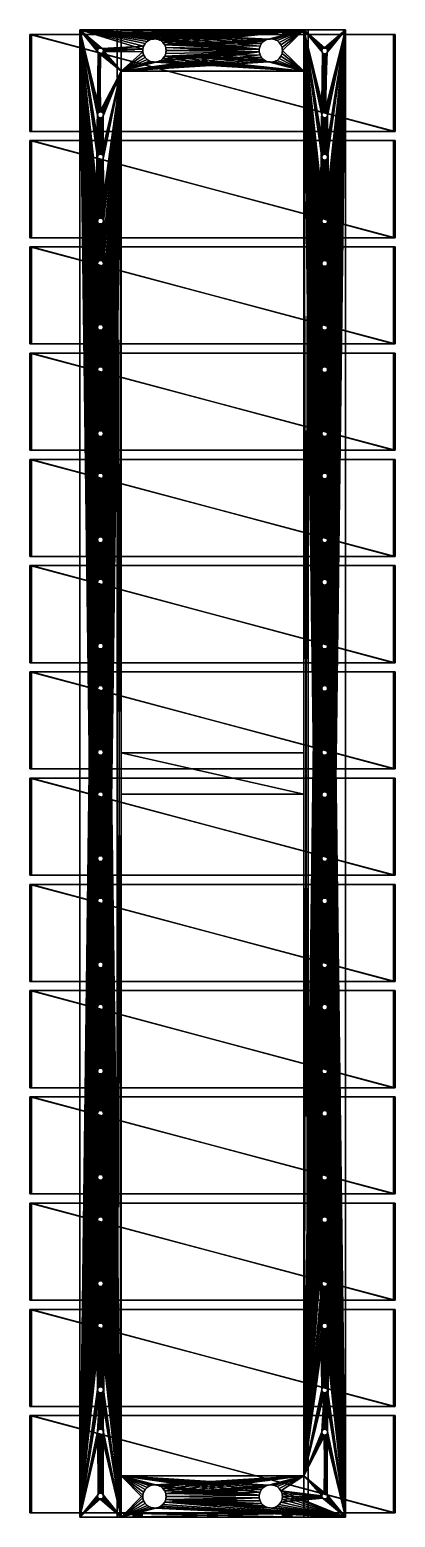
# Model space of a CAD drawing. Extents: x 15456 to 15896, y 31099 to 32891.
import ezdxf

# ---------------------------------------------------------------- set-up
doc = ezdxf.new("R2010")
doc.units = 0
doc.header["$MEASUREMENT"] = 0
doc.layers.get('0').update_dxf_attribs({"linetype": 'CONTINUOUS'})
doc.layers.add('ARCHITEKTURA_OBECN_', color=7, linetype='CONTINUOUS')

# ---------------------------------------------------------------- blocks, each defined once
blk = doc.blocks.new('*X2')
at = {"layer": 'ARCHITEKTURA_OBECN_', "color": 0, "linetype": 'Continuous'}
mesh = blk.add_polyface(dxfattribs=at)
corners = [(15584.1, 31104.4, 417.1), (15583.7, 31104.4, 416.9), (15566.4, 31104.4, 432.1), (15583.4, 31104.4, 416.7), (15583.1, 31104.4, 416.4), (15582.7, 31104.4, 416.2), (15582.4, 31104.4, 415.9), (15582.2, 31104.4, 415.6), (15581.9, 31104.4, 415.3), (15581.7, 31104.4, 415), (15581.5, 31104.4, 414.6), (15581.3, 31104.4, 414.2), (15581.2, 31104.4, 413.9), (15581.1, 31104.4, 413.5), (15581, 31104.4, 413.1), (15580.9, 31104.4, 412.7), (15580.9, 31104.4, 412.3), (15580.9, 31104.4, 411.9), (15566.4, 31104.4, 392.1), (15580.9, 31104.4, 411.4), (15581, 31104.4, 411), (15581.1, 31104.4, 410.6), (15581.2, 31104.4, 410.3), (15581.3, 31104.4, 409.9), (15581.5, 31104.4, 409.5), (15581.7, 31104.4, 409.2), (15581.9, 31104.4, 408.8), (15582.2, 31104.4, 408.5), (15582.4, 31104.4, 408.2), (15582.7, 31104.4, 407.9), (15583.1, 31104.4, 407.7), (15583.4, 31104.4, 407.4), (15583.7, 31104.4, 407.2), (15584.1, 31104.4, 407)]
mesh.append_faces([[corners[k] for k in face] for face in [(17, 18, 2)]], dxfattribs={"vtx0": -1, "vtx2": -1, "color": 0})
mesh.append_faces([[corners[k] for k in face] for face in [(0, 1, 2), (1, 3, 2), (3, 4, 2), (4, 5, 2), (5, 6, 2), (6, 7, 2), (7, 8, 2), (8, 9, 2), (9, 10, 2), (10, 11, 2), (11, 12, 2), (12, 13, 2), (13, 14, 2), (14, 15, 2), (15, 16, 2), (16, 17, 2), (17, 19, 18), (19, 20, 18), (20, 21, 18), (21, 22, 18), (22, 23, 18), (23, 24, 18), (24, 25, 18), (25, 26, 18), (26, 27, 18), (27, 28, 18), (28, 29, 18), (29, 30, 18), (30, 31, 18), (31, 32, 18), (32, 33, 18)]], dxfattribs={"vtx1": -1, "vtx2": -1, "color": 0})
mesh = blk.add_polyface(dxfattribs=at)
corners = [(15588.8, 31104.4, 417), (15588.5, 31104.4, 417.1), (15566.4, 31104.4, 432.1), (15588.1, 31104.4, 417.3), (15587.7, 31104.4, 417.4), (15587.3, 31104.4, 417.5), (15586.9, 31104.4, 417.5), (15586.5, 31104.4, 417.6), (15586.1, 31104.4, 417.5), (15585.7, 31104.4, 417.5), (15585.3, 31104.4, 417.4), (15584.9, 31104.4, 417.3), (15584.5, 31104.4, 417.2), (15584.1, 31104.4, 417.1), (15584.1, 31104.4, 407), (15584.5, 31104.4, 406.9), (15566.4, 31104.4, 392.1), (15584.9, 31104.4, 406.8), (15585.3, 31104.4, 406.7), (15585.7, 31104.4, 406.6), (15586.1, 31104.4, 406.6), (15586.5, 31104.4, 406.6), (15586.9, 31104.4, 406.6), (15587.3, 31104.4, 406.6), (15587.7, 31104.4, 406.7), (15588.1, 31104.4, 406.8), (15588.5, 31104.4, 407), (15588.8, 31104.4, 407.1), (15589.2, 31104.4, 407.3), (15589.5, 31104.4, 407.5), (15670.9, 31104.4, 411.9), (15589.8, 31104.4, 407.8), (15590.2, 31104.4, 408.1), (15590.4, 31104.4, 408.4), (15590.7, 31104.4, 408.7), (15590.9, 31104.4, 409), (15591.2, 31104.4, 409.3)]
mesh.append_faces([[corners[k] for k in face] for face in [(30, 16, 29)]], dxfattribs={"vtx0": -1, "vtx1": -1, "vtx2": -1, "color": 0})
mesh.append_faces([[corners[k] for k in face] for face in [(0, 1, 2), (1, 3, 2), (3, 4, 2), (4, 5, 2), (5, 6, 2), (6, 7, 2), (7, 8, 2), (8, 9, 2), (9, 10, 2), (10, 11, 2), (11, 12, 2), (12, 13, 2), (14, 15, 16), (15, 17, 16), (17, 18, 16), (18, 19, 16), (19, 20, 16), (20, 21, 16), (21, 22, 16), (22, 23, 16), (23, 24, 16), (24, 25, 16), (25, 26, 16), (26, 27, 16), (27, 28, 16), (28, 29, 16), (29, 31, 30), (31, 32, 30), (32, 33, 30), (33, 34, 30), (34, 35, 30), (35, 36, 30)]], dxfattribs={"vtx1": -1, "vtx2": -1, "color": 0})
mesh = blk.add_polyface(dxfattribs=at)
corners = [(15670.9, 31104.4, 412.3), (15591.9, 31104.4, 412.1), (15591.9, 31104.4, 412.5), (15670.9, 31104.4, 412.7), (15591.8, 31104.4, 412.9), (15591.2, 31104.4, 409.3), (15591.3, 31104.4, 409.7), (15670.9, 31104.4, 411.9), (15591.5, 31104.4, 410.1), (15591.6, 31104.4, 410.5), (15591.7, 31104.4, 410.8), (15591.8, 31104.4, 411.2), (15591.9, 31104.4, 411.7), (15670.9, 31104.4, 411.4), (15566.4, 31104.4, 392.1), (15671, 31104.4, 411), (15671.1, 31104.4, 410.6), (15671.2, 31104.4, 410.3), (15671.3, 31104.4, 409.9), (15671.5, 31104.4, 409.5), (15671.7, 31104.4, 409.2), (15671.9, 31104.4, 408.8), (15672.2, 31104.4, 408.5), (15672.4, 31104.4, 408.2), (15672.7, 31104.4, 407.9), (15673.1, 31104.4, 407.7), (15673.4, 31104.4, 407.4), (15673.7, 31104.4, 407.2), (15674.1, 31104.4, 407), (15674.5, 31104.4, 406.9), (15674.9, 31104.4, 406.8), (15675.3, 31104.4, 406.7), (15675.7, 31104.4, 406.6), (15676.1, 31104.4, 406.6), (15676.5, 31104.4, 406.6), (15676.9, 31104.4, 406.6)]
mesh.append_faces([[corners[k] for k in face] for face in [(0, 1, 2), (1, 0, 7)]], dxfattribs={"vtx0": -1, "vtx2": -1, "color": 0})
mesh.append_faces([[corners[k] for k in face] for face in [(3, 0, 2), (2, 4, 3), (5, 6, 7), (6, 8, 7), (8, 9, 7), (9, 10, 7), (10, 11, 7), (11, 12, 7), (12, 1, 7), (7, 13, 14), (13, 15, 14), (15, 16, 14), (16, 17, 14), (17, 18, 14), (18, 19, 14), (19, 20, 14), (20, 21, 14), (21, 22, 14), (22, 23, 14), (23, 24, 14), (24, 25, 14), (25, 26, 14), (26, 27, 14), (27, 28, 14), (28, 29, 14), (29, 30, 14), (30, 31, 14), (31, 32, 14), (32, 33, 14), (33, 34, 14), (34, 35, 14)]], dxfattribs={"vtx1": -1, "vtx2": -1, "color": 0})
mesh = blk.add_polyface(dxfattribs=at)
corners = [(15675.7, 31104.4, 417.5), (15675.3, 31104.4, 417.4), (15591.8, 31104.4, 412.9), (15674.9, 31104.4, 417.3), (15674.5, 31104.4, 417.2), (15674.1, 31104.4, 417.1), (15673.7, 31104.4, 416.9), (15673.4, 31104.4, 416.7), (15673.1, 31104.4, 416.4), (15672.7, 31104.4, 416.2), (15672.4, 31104.4, 415.9), (15672.2, 31104.4, 415.6), (15671.9, 31104.4, 415.3), (15671.7, 31104.4, 415), (15671.5, 31104.4, 414.6), (15671.3, 31104.4, 414.2), (15671.2, 31104.4, 413.9), (15671.1, 31104.4, 413.5), (15671, 31104.4, 413.1), (15670.9, 31104.4, 412.7), (15786.4, 31104.4, 432.1), (15591.7, 31104.4, 413.3), (15591.6, 31104.4, 413.7), (15591.5, 31104.4, 414), (15591.3, 31104.4, 414.4), (15591.2, 31104.4, 414.8), (15590.9, 31104.4, 415.1), (15590.7, 31104.4, 415.5), (15590.4, 31104.4, 415.8), (15590.2, 31104.4, 416.1), (15589.8, 31104.4, 416.3), (15589.5, 31104.4, 416.6), (15589.2, 31104.4, 416.8), (15588.8, 31104.4, 417), (15566.4, 31104.4, 432.1), (15677.3, 31104.4, 406.6), (15760.9, 31104.4, 411.9), (15566.4, 31104.4, 392.1)]
mesh.append_faces([[corners[k] for k in face] for face in [(35, 36, 37)]], dxfattribs={"vtx0": -1, "vtx1": -1, "vtx2": -1, "color": 0})
mesh.append_faces([[corners[k] for k in face] for face in [(20, 2, 21), (33, 34, 20)]], dxfattribs={"vtx0": -1, "vtx2": -1, "color": 0})
mesh.append_faces([[corners[k] for k in face] for face in [(0, 1, 2), (1, 3, 2), (3, 4, 2), (4, 5, 2), (5, 6, 2), (6, 7, 2), (7, 8, 2), (8, 9, 2), (9, 10, 2), (10, 11, 2), (11, 12, 2), (12, 13, 2), (13, 14, 2), (14, 15, 2), (15, 16, 2), (16, 17, 2), (17, 18, 2), (18, 19, 2), (21, 22, 20), (22, 23, 20), (23, 24, 20), (24, 25, 20), (25, 26, 20), (26, 27, 20), (27, 28, 20), (28, 29, 20), (29, 30, 20), (30, 31, 20), (31, 32, 20), (32, 33, 20)]], dxfattribs={"vtx1": -1, "vtx2": -1, "color": 0})
mesh = blk.add_polyface(dxfattribs=at)
corners = [(15675.7, 31104.4, 417.5), (15591.8, 31104.4, 412.9), (15786.4, 31104.4, 432.1), (15677.3, 31104.4, 406.6), (15677.7, 31104.4, 406.7), (15760.9, 31104.4, 411.9), (15678.1, 31104.4, 406.8), (15678.5, 31104.4, 407), (15678.8, 31104.4, 407.1), (15679.2, 31104.4, 407.3), (15679.5, 31104.4, 407.5), (15679.8, 31104.4, 407.8), (15680.2, 31104.4, 408.1), (15680.4, 31104.4, 408.4), (15680.7, 31104.4, 408.7), (15680.9, 31104.4, 409), (15681.2, 31104.4, 409.3), (15681.3, 31104.4, 409.7), (15681.5, 31104.4, 410.1), (15681.6, 31104.4, 410.5), (15681.7, 31104.4, 410.8), (15760.9, 31104.4, 411.4), (15566.4, 31104.4, 392.1), (15761, 31104.4, 411), (15761.1, 31104.4, 410.6), (15761.2, 31104.4, 410.3), (15761.3, 31104.4, 409.9), (15761.5, 31104.4, 409.5), (15761.7, 31104.4, 409.2), (15761.9, 31104.4, 408.8), (15762.2, 31104.4, 408.5), (15762.4, 31104.4, 408.2), (15762.7, 31104.4, 407.9), (15763.1, 31104.4, 407.7), (15763.4, 31104.4, 407.4), (15763.7, 31104.4, 407.2), (15786.4, 31104.4, 392.1)]
mesh.append_faces([[corners[k] for k in face] for face in [(0, 1, 2)]], dxfattribs={"vtx0": -1, "vtx1": -1, "vtx2": -1, "color": 0})
mesh.append_faces([[corners[k] for k in face] for face in [(35, 36, 22)]], dxfattribs={"vtx0": -1, "vtx2": -1, "color": 0})
mesh.append_faces([[corners[k] for k in face] for face in [(3, 4, 5), (4, 6, 5), (6, 7, 5), (7, 8, 5), (8, 9, 5), (9, 10, 5), (10, 11, 5), (11, 12, 5), (12, 13, 5), (13, 14, 5), (14, 15, 5), (15, 16, 5), (16, 17, 5), (17, 18, 5), (18, 19, 5), (19, 20, 5), (5, 21, 22), (21, 23, 22), (23, 24, 22), (24, 25, 22), (25, 26, 22), (26, 27, 22), (27, 28, 22), (28, 29, 22), (29, 30, 22), (30, 31, 22), (31, 32, 22), (32, 33, 22), (33, 34, 22), (34, 35, 22)]], dxfattribs={"vtx1": -1, "vtx2": -1, "color": 0})
mesh = blk.add_polyface(dxfattribs=at)
corners = [(15786.4, 31104.4, 392.1), (15786.4, 31099.4, 392.1), (15566.4, 31099.4, 392.1), (15566.4, 31104.4, 392.1)]
mesh.append_faces([[corners[k] for k in face] for face in [(3, 0, 2)]], dxfattribs={"vtx1": -1, "color": 0})
mesh.append_faces([[corners[k] for k in face] for face in [(0, 1, 2)]], dxfattribs={"vtx2": -1, "color": 0})
mesh = blk.add_polyface(dxfattribs=at)
corners = [(15566.4, 31104.4, 432.1), (15566.4, 31099.4, 432.1), (15786.4, 31099.4, 432.1), (15786.4, 31104.4, 432.1)]
mesh.append_faces([[corners[k] for k in face] for face in [(3, 0, 2)]], dxfattribs={"vtx1": -1, "color": 0})
mesh.append_faces([[corners[k] for k in face] for face in [(0, 1, 2)]], dxfattribs={"vtx2": -1, "color": 0})
mesh = blk.add_polyface(dxfattribs=at)
corners = [(15566.4, 31104.4, 392.1), (15566.4, 31099.4, 392.1), (15566.4, 31099.4, 432.1), (15566.4, 31104.4, 432.1)]
mesh.append_faces([[corners[k] for k in face] for face in [(3, 0, 2)]], dxfattribs={"vtx1": -1, "color": 0})
mesh.append_faces([[corners[k] for k in face] for face in [(0, 1, 2)]], dxfattribs={"vtx2": -1, "color": 0})
mesh = blk.add_polyface(dxfattribs=at)
corners = [(15584.1, 31099.4, 407), (15583.7, 31099.4, 407.2), (15566.4, 31099.4, 392.1), (15583.4, 31099.4, 407.4), (15583.1, 31099.4, 407.7), (15582.7, 31099.4, 407.9), (15582.4, 31099.4, 408.2), (15582.2, 31099.4, 408.5), (15581.9, 31099.4, 408.8), (15581.7, 31099.4, 409.2), (15581.5, 31099.4, 409.5), (15581.3, 31099.4, 409.9), (15581.2, 31099.4, 410.3), (15581.1, 31099.4, 410.6), (15581, 31099.4, 411), (15580.9, 31099.4, 411.4), (15580.9, 31099.4, 411.9), (15580.9, 31099.4, 412.3), (15566.4, 31099.4, 432.1), (15580.9, 31099.4, 412.7), (15581, 31099.4, 413.1), (15581.1, 31099.4, 413.5), (15581.2, 31099.4, 413.9), (15581.3, 31099.4, 414.2), (15581.5, 31099.4, 414.6), (15581.7, 31099.4, 415), (15581.9, 31099.4, 415.3), (15582.2, 31099.4, 415.6), (15582.4, 31099.4, 415.9), (15582.7, 31099.4, 416.2), (15583.1, 31099.4, 416.4), (15583.4, 31099.4, 416.7), (15583.7, 31099.4, 416.9), (15584.1, 31099.4, 417.1)]
mesh.append_faces([[corners[k] for k in face] for face in [(17, 18, 2)]], dxfattribs={"vtx0": -1, "vtx2": -1, "color": 0})
mesh.append_faces([[corners[k] for k in face] for face in [(0, 1, 2), (1, 3, 2), (3, 4, 2), (4, 5, 2), (5, 6, 2), (6, 7, 2), (7, 8, 2), (8, 9, 2), (9, 10, 2), (10, 11, 2), (11, 12, 2), (12, 13, 2), (13, 14, 2), (14, 15, 2), (15, 16, 2), (16, 17, 2), (17, 19, 18), (19, 20, 18), (20, 21, 18), (21, 22, 18), (22, 23, 18), (23, 24, 18), (24, 25, 18), (25, 26, 18), (26, 27, 18), (27, 28, 18), (28, 29, 18), (29, 30, 18), (30, 31, 18), (31, 32, 18), (32, 33, 18)]], dxfattribs={"vtx1": -1, "vtx2": -1, "color": 0})
mesh = blk.add_polyface(dxfattribs=at)
corners = [(15588.8, 31099.4, 407.1), (15588.5, 31099.4, 407), (15566.4, 31099.4, 392.1), (15588.1, 31099.4, 406.8), (15587.7, 31099.4, 406.7), (15587.3, 31099.4, 406.6), (15586.9, 31099.4, 406.6), (15586.5, 31099.4, 406.6), (15586.1, 31099.4, 406.6), (15585.7, 31099.4, 406.6), (15585.3, 31099.4, 406.7), (15584.9, 31099.4, 406.8), (15584.5, 31099.4, 406.9), (15584.1, 31099.4, 407), (15584.1, 31099.4, 417.1), (15584.5, 31099.4, 417.2), (15566.4, 31099.4, 432.1), (15584.9, 31099.4, 417.3), (15585.3, 31099.4, 417.4), (15585.7, 31099.4, 417.5), (15586.1, 31099.4, 417.5), (15586.5, 31099.4, 417.6), (15586.9, 31099.4, 417.5), (15587.3, 31099.4, 417.5), (15587.7, 31099.4, 417.4), (15588.1, 31099.4, 417.3), (15588.5, 31099.4, 417.1), (15588.8, 31099.4, 417), (15589.2, 31099.4, 416.8), (15589.5, 31099.4, 416.6), (15670.9, 31099.4, 412.3), (15589.8, 31099.4, 416.3), (15590.2, 31099.4, 416.1), (15590.4, 31099.4, 415.8), (15590.7, 31099.4, 415.5), (15590.9, 31099.4, 415.1), (15591.2, 31099.4, 414.8)]
mesh.append_faces([[corners[k] for k in face] for face in [(30, 16, 29)]], dxfattribs={"vtx0": -1, "vtx1": -1, "vtx2": -1, "color": 0})
mesh.append_faces([[corners[k] for k in face] for face in [(0, 1, 2), (1, 3, 2), (3, 4, 2), (4, 5, 2), (5, 6, 2), (6, 7, 2), (7, 8, 2), (8, 9, 2), (9, 10, 2), (10, 11, 2), (11, 12, 2), (12, 13, 2), (14, 15, 16), (15, 17, 16), (17, 18, 16), (18, 19, 16), (19, 20, 16), (20, 21, 16), (21, 22, 16), (22, 23, 16), (23, 24, 16), (24, 25, 16), (25, 26, 16), (26, 27, 16), (27, 28, 16), (28, 29, 16), (29, 31, 30), (31, 32, 30), (32, 33, 30), (33, 34, 30), (34, 35, 30), (35, 36, 30)]], dxfattribs={"vtx1": -1, "vtx2": -1, "color": 0})
mesh = blk.add_polyface(dxfattribs=at)
corners = [(15670.9, 31099.4, 411.9), (15591.9, 31099.4, 412.1), (15591.9, 31099.4, 411.7), (15670.9, 31099.4, 411.4), (15591.8, 31099.4, 411.2), (15591.2, 31099.4, 414.8), (15591.3, 31099.4, 414.4), (15670.9, 31099.4, 412.3), (15591.5, 31099.4, 414), (15591.6, 31099.4, 413.7), (15591.7, 31099.4, 413.3), (15591.8, 31099.4, 412.9), (15591.9, 31099.4, 412.5), (15670.9, 31099.4, 412.7), (15566.4, 31099.4, 432.1), (15671, 31099.4, 413.1), (15671.1, 31099.4, 413.5), (15671.2, 31099.4, 413.9), (15671.3, 31099.4, 414.2), (15671.5, 31099.4, 414.6), (15671.7, 31099.4, 415), (15671.9, 31099.4, 415.3), (15672.2, 31099.4, 415.6), (15672.4, 31099.4, 415.9), (15672.7, 31099.4, 416.2), (15673.1, 31099.4, 416.4), (15673.4, 31099.4, 416.7), (15673.7, 31099.4, 416.9), (15674.1, 31099.4, 417.1), (15674.5, 31099.4, 417.2), (15674.9, 31099.4, 417.3), (15675.3, 31099.4, 417.4), (15675.7, 31099.4, 417.5), (15676.1, 31099.4, 417.5), (15676.5, 31099.4, 417.6), (15676.9, 31099.4, 417.5)]
mesh.append_faces([[corners[k] for k in face] for face in [(0, 1, 2), (1, 0, 7)]], dxfattribs={"vtx0": -1, "vtx2": -1, "color": 0})
mesh.append_faces([[corners[k] for k in face] for face in [(3, 0, 2), (2, 4, 3), (5, 6, 7), (6, 8, 7), (8, 9, 7), (9, 10, 7), (10, 11, 7), (11, 12, 7), (12, 1, 7), (7, 13, 14), (13, 15, 14), (15, 16, 14), (16, 17, 14), (17, 18, 14), (18, 19, 14), (19, 20, 14), (20, 21, 14), (21, 22, 14), (22, 23, 14), (23, 24, 14), (24, 25, 14), (25, 26, 14), (26, 27, 14), (27, 28, 14), (28, 29, 14), (29, 30, 14), (30, 31, 14), (31, 32, 14), (32, 33, 14), (33, 34, 14), (34, 35, 14)]], dxfattribs={"vtx1": -1, "vtx2": -1, "color": 0})
mesh = blk.add_polyface(dxfattribs=at)
corners = [(15675.7, 31099.4, 406.6), (15675.3, 31099.4, 406.7), (15591.8, 31099.4, 411.2), (15674.9, 31099.4, 406.8), (15674.5, 31099.4, 406.9), (15674.1, 31099.4, 407), (15673.7, 31099.4, 407.2), (15673.4, 31099.4, 407.4), (15673.1, 31099.4, 407.7), (15672.7, 31099.4, 407.9), (15672.4, 31099.4, 408.2), (15672.2, 31099.4, 408.5), (15671.9, 31099.4, 408.8), (15671.7, 31099.4, 409.2), (15671.5, 31099.4, 409.5), (15671.3, 31099.4, 409.9), (15671.2, 31099.4, 410.3), (15671.1, 31099.4, 410.6), (15671, 31099.4, 411), (15670.9, 31099.4, 411.4), (15786.4, 31099.4, 392.1), (15591.7, 31099.4, 410.8), (15591.6, 31099.4, 410.5), (15591.5, 31099.4, 410.1), (15591.3, 31099.4, 409.7), (15591.2, 31099.4, 409.3), (15590.9, 31099.4, 409), (15590.7, 31099.4, 408.7), (15590.4, 31099.4, 408.4), (15590.2, 31099.4, 408.1), (15589.8, 31099.4, 407.8), (15589.5, 31099.4, 407.5), (15589.2, 31099.4, 407.3), (15588.8, 31099.4, 407.1), (15566.4, 31099.4, 392.1), (15677.3, 31099.4, 417.5), (15760.9, 31099.4, 412.3), (15566.4, 31099.4, 432.1)]
mesh.append_faces([[corners[k] for k in face] for face in [(35, 36, 37)]], dxfattribs={"vtx0": -1, "vtx1": -1, "vtx2": -1, "color": 0})
mesh.append_faces([[corners[k] for k in face] for face in [(20, 2, 21), (33, 34, 20)]], dxfattribs={"vtx0": -1, "vtx2": -1, "color": 0})
mesh.append_faces([[corners[k] for k in face] for face in [(0, 1, 2), (1, 3, 2), (3, 4, 2), (4, 5, 2), (5, 6, 2), (6, 7, 2), (7, 8, 2), (8, 9, 2), (9, 10, 2), (10, 11, 2), (11, 12, 2), (12, 13, 2), (13, 14, 2), (14, 15, 2), (15, 16, 2), (16, 17, 2), (17, 18, 2), (18, 19, 2), (21, 22, 20), (22, 23, 20), (23, 24, 20), (24, 25, 20), (25, 26, 20), (26, 27, 20), (27, 28, 20), (28, 29, 20), (29, 30, 20), (30, 31, 20), (31, 32, 20), (32, 33, 20)]], dxfattribs={"vtx1": -1, "vtx2": -1, "color": 0})
mesh = blk.add_polyface(dxfattribs=at)
corners = [(15675.7, 31099.4, 406.6), (15591.8, 31099.4, 411.2), (15786.4, 31099.4, 392.1), (15677.3, 31099.4, 417.5), (15677.7, 31099.4, 417.4), (15760.9, 31099.4, 412.3), (15678.1, 31099.4, 417.3), (15678.5, 31099.4, 417.1), (15678.8, 31099.4, 417), (15679.2, 31099.4, 416.8), (15679.5, 31099.4, 416.6), (15679.8, 31099.4, 416.3), (15680.2, 31099.4, 416.1), (15680.4, 31099.4, 415.8), (15680.7, 31099.4, 415.5), (15680.9, 31099.4, 415.1), (15681.2, 31099.4, 414.8), (15681.3, 31099.4, 414.4), (15681.5, 31099.4, 414), (15681.6, 31099.4, 413.7), (15681.7, 31099.4, 413.3), (15760.9, 31099.4, 412.7), (15566.4, 31099.4, 432.1), (15761, 31099.4, 413.1), (15761.1, 31099.4, 413.5), (15761.2, 31099.4, 413.9), (15761.3, 31099.4, 414.2), (15761.5, 31099.4, 414.6), (15761.7, 31099.4, 415), (15761.9, 31099.4, 415.3), (15762.2, 31099.4, 415.6), (15762.4, 31099.4, 415.9), (15762.7, 31099.4, 416.2), (15763.1, 31099.4, 416.4), (15763.4, 31099.4, 416.7), (15763.7, 31099.4, 416.9), (15786.4, 31099.4, 432.1)]
mesh.append_faces([[corners[k] for k in face] for face in [(0, 1, 2)]], dxfattribs={"vtx0": -1, "vtx1": -1, "vtx2": -1, "color": 0})
mesh.append_faces([[corners[k] for k in face] for face in [(35, 36, 22)]], dxfattribs={"vtx0": -1, "vtx2": -1, "color": 0})
mesh.append_faces([[corners[k] for k in face] for face in [(3, 4, 5), (4, 6, 5), (6, 7, 5), (7, 8, 5), (8, 9, 5), (9, 10, 5), (10, 11, 5), (11, 12, 5), (12, 13, 5), (13, 14, 5), (14, 15, 5), (15, 16, 5), (16, 17, 5), (17, 18, 5), (18, 19, 5), (19, 20, 5), (5, 21, 22), (21, 23, 22), (23, 24, 22), (24, 25, 22), (25, 26, 22), (26, 27, 22), (27, 28, 22), (28, 29, 22), (29, 30, 22), (30, 31, 22), (31, 32, 22), (32, 33, 22), (33, 34, 22), (34, 35, 22)]], dxfattribs={"vtx1": -1, "vtx2": -1, "color": 0})
mesh = blk.add_polyface(dxfattribs=at)
corners = [(15581, 31104.4, 413.1), (15581, 31099.4, 413.1), (15580.9, 31099.4, 412.9), (15580.9, 31104.4, 412.9), (15580.9, 31099.4, 412.7), (15580.9, 31104.4, 412.7)]
mesh.append_faces([[corners[k] for k in face] for face in [(3, 0, 2), (2, 4, 3)]], dxfattribs={"vtx1": -1, "vtx2": -1, "color": 0})
mesh.append_faces([[corners[k] for k in face] for face in [(0, 1, 2), (4, 5, 3)]], dxfattribs={"vtx2": -1, "color": 0})
mesh = blk.add_polyface(dxfattribs=at)
corners = [(15580.9, 31104.4, 412.7), (15580.9, 31099.4, 412.7), (15580.9, 31099.4, 412.5), (15580.9, 31104.4, 412.5), (15580.9, 31099.4, 412.3), (15580.9, 31104.4, 412.3)]
mesh.append_faces([[corners[k] for k in face] for face in [(3, 0, 2), (2, 4, 3)]], dxfattribs={"vtx1": -1, "vtx2": -1, "color": 0})
mesh.append_faces([[corners[k] for k in face] for face in [(0, 1, 2), (4, 5, 3)]], dxfattribs={"vtx2": -1, "color": 0})
mesh = blk.add_polyface(dxfattribs=at)
corners = [(15580.9, 31104.4, 412.3), (15580.9, 31099.4, 412.3), (15580.9, 31099.4, 412.1), (15580.9, 31104.4, 412.1), (15580.9, 31099.4, 411.9), (15580.9, 31104.4, 411.9)]
mesh.append_faces([[corners[k] for k in face] for face in [(3, 0, 2), (2, 4, 3)]], dxfattribs={"vtx1": -1, "vtx2": -1, "color": 0})
mesh.append_faces([[corners[k] for k in face] for face in [(0, 1, 2), (4, 5, 3)]], dxfattribs={"vtx2": -1, "color": 0})
mesh = blk.add_polyface(dxfattribs=at)
corners = [(15580.9, 31104.4, 411.9), (15580.9, 31099.4, 411.9), (15580.9, 31099.4, 411.7), (15580.9, 31104.4, 411.7), (15580.9, 31099.4, 411.4), (15580.9, 31104.4, 411.4)]
mesh.append_faces([[corners[k] for k in face] for face in [(3, 0, 2), (2, 4, 3)]], dxfattribs={"vtx1": -1, "vtx2": -1, "color": 0})
mesh.append_faces([[corners[k] for k in face] for face in [(0, 1, 2), (4, 5, 3)]], dxfattribs={"vtx2": -1, "color": 0})
mesh = blk.add_polyface(dxfattribs=at)
corners = [(15580.9, 31104.4, 411.4), (15580.9, 31099.4, 411.4), (15580.9, 31099.4, 411.2), (15580.9, 31104.4, 411.2), (15581, 31099.4, 411), (15581, 31104.4, 411)]
mesh.append_faces([[corners[k] for k in face] for face in [(3, 0, 2), (2, 4, 3)]], dxfattribs={"vtx1": -1, "vtx2": -1, "color": 0})
mesh.append_faces([[corners[k] for k in face] for face in [(0, 1, 2), (4, 5, 3)]], dxfattribs={"vtx2": -1, "color": 0})
mesh = blk.add_polyface(dxfattribs=at)
corners = [(15581.1, 31104.4, 413.5), (15581.1, 31099.4, 413.5), (15581, 31099.4, 413.3), (15581, 31104.4, 413.3), (15581, 31099.4, 413.1), (15581, 31104.4, 413.1)]
mesh.append_faces([[corners[k] for k in face] for face in [(3, 0, 2), (2, 4, 3)]], dxfattribs={"vtx1": -1, "vtx2": -1, "color": 0})
mesh.append_faces([[corners[k] for k in face] for face in [(0, 1, 2), (4, 5, 3)]], dxfattribs={"vtx2": -1, "color": 0})
mesh = blk.add_polyface(dxfattribs=at)
corners = [(15581, 31104.4, 411), (15581, 31099.4, 411), (15581, 31099.4, 410.8), (15581, 31104.4, 410.8), (15581.1, 31099.4, 410.6), (15581.1, 31104.4, 410.6)]
mesh.append_faces([[corners[k] for k in face] for face in [(3, 0, 2), (2, 4, 3)]], dxfattribs={"vtx1": -1, "vtx2": -1, "color": 0})
mesh.append_faces([[corners[k] for k in face] for face in [(0, 1, 2), (4, 5, 3)]], dxfattribs={"vtx2": -1, "color": 0})
mesh = blk.add_polyface(dxfattribs=at)
corners = [(15581.2, 31104.4, 413.9), (15581.2, 31099.4, 413.9), (15581.1, 31099.4, 413.7), (15581.1, 31104.4, 413.7), (15581.1, 31099.4, 413.5), (15581.1, 31104.4, 413.5)]
mesh.append_faces([[corners[k] for k in face] for face in [(3, 0, 2), (2, 4, 3)]], dxfattribs={"vtx1": -1, "vtx2": -1, "color": 0})
mesh.append_faces([[corners[k] for k in face] for face in [(0, 1, 2), (4, 5, 3)]], dxfattribs={"vtx2": -1, "color": 0})
mesh = blk.add_polyface(dxfattribs=at)
corners = [(15581.1, 31104.4, 410.6), (15581.1, 31099.4, 410.6), (15581.1, 31099.4, 410.5), (15581.1, 31104.4, 410.5), (15581.2, 31099.4, 410.3), (15581.2, 31104.4, 410.3)]
mesh.append_faces([[corners[k] for k in face] for face in [(3, 0, 2), (2, 4, 3)]], dxfattribs={"vtx1": -1, "vtx2": -1, "color": 0})
mesh.append_faces([[corners[k] for k in face] for face in [(0, 1, 2), (4, 5, 3)]], dxfattribs={"vtx2": -1, "color": 0})
mesh = blk.add_polyface(dxfattribs=at)
corners = [(15581.3, 31104.4, 414.2), (15581.3, 31099.4, 414.2), (15581.2, 31099.4, 414), (15581.2, 31104.4, 414), (15581.2, 31099.4, 413.9), (15581.2, 31104.4, 413.9)]
mesh.append_faces([[corners[k] for k in face] for face in [(3, 0, 2), (2, 4, 3)]], dxfattribs={"vtx1": -1, "vtx2": -1, "color": 0})
mesh.append_faces([[corners[k] for k in face] for face in [(0, 1, 2), (4, 5, 3)]], dxfattribs={"vtx2": -1, "color": 0})
mesh = blk.add_polyface(dxfattribs=at)
corners = [(15581.2, 31104.4, 410.3), (15581.2, 31099.4, 410.3), (15581.2, 31099.4, 410.1), (15581.2, 31104.4, 410.1), (15581.3, 31099.4, 409.9), (15581.3, 31104.4, 409.9)]
mesh.append_faces([[corners[k] for k in face] for face in [(3, 0, 2), (2, 4, 3)]], dxfattribs={"vtx1": -1, "vtx2": -1, "color": 0})
mesh.append_faces([[corners[k] for k in face] for face in [(0, 1, 2), (4, 5, 3)]], dxfattribs={"vtx2": -1, "color": 0})
mesh = blk.add_polyface(dxfattribs=at)
corners = [(15581.5, 31104.4, 414.6), (15581.5, 31099.4, 414.6), (15581.4, 31099.4, 414.4), (15581.4, 31104.4, 414.4), (15581.3, 31099.4, 414.2), (15581.3, 31104.4, 414.2)]
mesh.append_faces([[corners[k] for k in face] for face in [(3, 0, 2), (2, 4, 3)]], dxfattribs={"vtx1": -1, "vtx2": -1, "color": 0})
mesh.append_faces([[corners[k] for k in face] for face in [(0, 1, 2), (4, 5, 3)]], dxfattribs={"vtx2": -1, "color": 0})
mesh = blk.add_polyface(dxfattribs=at)
corners = [(15581.3, 31104.4, 409.9), (15581.3, 31099.4, 409.9), (15581.4, 31099.4, 409.7), (15581.4, 31104.4, 409.7), (15581.5, 31099.4, 409.5), (15581.5, 31104.4, 409.5)]
mesh.append_faces([[corners[k] for k in face] for face in [(3, 0, 2), (2, 4, 3)]], dxfattribs={"vtx1": -1, "vtx2": -1, "color": 0})
mesh.append_faces([[corners[k] for k in face] for face in [(0, 1, 2), (4, 5, 3)]], dxfattribs={"vtx2": -1, "color": 0})
mesh = blk.add_polyface(dxfattribs=at)
corners = [(15581.7, 31104.4, 415), (15581.7, 31099.4, 415), (15581.6, 31099.4, 414.8), (15581.6, 31104.4, 414.8), (15581.5, 31099.4, 414.6), (15581.5, 31104.4, 414.6)]
mesh.append_faces([[corners[k] for k in face] for face in [(3, 0, 2), (2, 4, 3)]], dxfattribs={"vtx1": -1, "vtx2": -1, "color": 0})
mesh.append_faces([[corners[k] for k in face] for face in [(0, 1, 2), (4, 5, 3)]], dxfattribs={"vtx2": -1, "color": 0})
mesh = blk.add_polyface(dxfattribs=at)
corners = [(15581.5, 31104.4, 409.5), (15581.5, 31099.4, 409.5), (15581.6, 31099.4, 409.3), (15581.6, 31104.4, 409.3), (15581.7, 31099.4, 409.2), (15581.7, 31104.4, 409.2)]
mesh.append_faces([[corners[k] for k in face] for face in [(3, 0, 2), (2, 4, 3)]], dxfattribs={"vtx1": -1, "vtx2": -1, "color": 0})
mesh.append_faces([[corners[k] for k in face] for face in [(0, 1, 2), (4, 5, 3)]], dxfattribs={"vtx2": -1, "color": 0})
mesh = blk.add_polyface(dxfattribs=at)
corners = [(15581.9, 31104.4, 415.3), (15581.9, 31099.4, 415.3), (15581.8, 31099.4, 415.1), (15581.8, 31104.4, 415.1), (15581.7, 31099.4, 415), (15581.7, 31104.4, 415)]
mesh.append_faces([[corners[k] for k in face] for face in [(3, 0, 2), (2, 4, 3)]], dxfattribs={"vtx1": -1, "vtx2": -1, "color": 0})
mesh.append_faces([[corners[k] for k in face] for face in [(0, 1, 2), (4, 5, 3)]], dxfattribs={"vtx2": -1, "color": 0})
mesh = blk.add_polyface(dxfattribs=at)
corners = [(15581.7, 31104.4, 409.2), (15581.7, 31099.4, 409.2), (15581.8, 31099.4, 409), (15581.8, 31104.4, 409), (15581.9, 31099.4, 408.8), (15581.9, 31104.4, 408.8)]
mesh.append_faces([[corners[k] for k in face] for face in [(3, 0, 2), (2, 4, 3)]], dxfattribs={"vtx1": -1, "vtx2": -1, "color": 0})
mesh.append_faces([[corners[k] for k in face] for face in [(0, 1, 2), (4, 5, 3)]], dxfattribs={"vtx2": -1, "color": 0})
mesh = blk.add_polyface(dxfattribs=at)
corners = [(15582.2, 31104.4, 415.6), (15582.2, 31099.4, 415.6), (15582, 31099.4, 415.4), (15582, 31104.4, 415.4), (15581.9, 31099.4, 415.3), (15581.9, 31104.4, 415.3)]
mesh.append_faces([[corners[k] for k in face] for face in [(3, 0, 2), (2, 4, 3)]], dxfattribs={"vtx1": -1, "vtx2": -1, "color": 0})
mesh.append_faces([[corners[k] for k in face] for face in [(0, 1, 2), (4, 5, 3)]], dxfattribs={"vtx2": -1, "color": 0})
mesh = blk.add_polyface(dxfattribs=at)
corners = [(15581.9, 31104.4, 408.8), (15581.9, 31099.4, 408.8), (15582, 31099.4, 408.7), (15582, 31104.4, 408.7), (15582.2, 31099.4, 408.5), (15582.2, 31104.4, 408.5)]
mesh.append_faces([[corners[k] for k in face] for face in [(3, 0, 2), (2, 4, 3)]], dxfattribs={"vtx1": -1, "vtx2": -1, "color": 0})
mesh.append_faces([[corners[k] for k in face] for face in [(0, 1, 2), (4, 5, 3)]], dxfattribs={"vtx2": -1, "color": 0})
mesh = blk.add_polyface(dxfattribs=at)
corners = [(15582.4, 31104.4, 415.9), (15582.4, 31099.4, 415.9), (15582.3, 31099.4, 415.8), (15582.3, 31104.4, 415.8), (15582.2, 31099.4, 415.6), (15582.2, 31104.4, 415.6)]
mesh.append_faces([[corners[k] for k in face] for face in [(3, 0, 2), (2, 4, 3)]], dxfattribs={"vtx1": -1, "vtx2": -1, "color": 0})
mesh.append_faces([[corners[k] for k in face] for face in [(0, 1, 2), (4, 5, 3)]], dxfattribs={"vtx2": -1, "color": 0})
mesh = blk.add_polyface(dxfattribs=at)
corners = [(15582.2, 31104.4, 408.5), (15582.2, 31099.4, 408.5), (15582.3, 31099.4, 408.4), (15582.3, 31104.4, 408.4), (15582.4, 31099.4, 408.2), (15582.4, 31104.4, 408.2)]
mesh.append_faces([[corners[k] for k in face] for face in [(3, 0, 2), (2, 4, 3)]], dxfattribs={"vtx1": -1, "vtx2": -1, "color": 0})
mesh.append_faces([[corners[k] for k in face] for face in [(0, 1, 2), (4, 5, 3)]], dxfattribs={"vtx2": -1, "color": 0})
mesh = blk.add_polyface(dxfattribs=at)
corners = [(15582.7, 31104.4, 416.2), (15582.7, 31099.4, 416.2), (15582.6, 31099.4, 416), (15582.6, 31104.4, 416), (15582.4, 31099.4, 415.9), (15582.4, 31104.4, 415.9)]
mesh.append_faces([[corners[k] for k in face] for face in [(3, 0, 2), (2, 4, 3)]], dxfattribs={"vtx1": -1, "vtx2": -1, "color": 0})
mesh.append_faces([[corners[k] for k in face] for face in [(0, 1, 2), (4, 5, 3)]], dxfattribs={"vtx2": -1, "color": 0})
mesh = blk.add_polyface(dxfattribs=at)
corners = [(15582.4, 31104.4, 408.2), (15582.4, 31099.4, 408.2), (15582.6, 31099.4, 408.1), (15582.6, 31104.4, 408.1), (15582.7, 31099.4, 407.9), (15582.7, 31104.4, 407.9)]
mesh.append_faces([[corners[k] for k in face] for face in [(3, 0, 2), (2, 4, 3)]], dxfattribs={"vtx1": -1, "vtx2": -1, "color": 0})
mesh.append_faces([[corners[k] for k in face] for face in [(0, 1, 2), (4, 5, 3)]], dxfattribs={"vtx2": -1, "color": 0})
mesh = blk.add_polyface(dxfattribs=at)
corners = [(15583.1, 31104.4, 416.4), (15583.1, 31099.4, 416.4), (15582.9, 31099.4, 416.3), (15582.9, 31104.4, 416.3), (15582.7, 31099.4, 416.2), (15582.7, 31104.4, 416.2)]
mesh.append_faces([[corners[k] for k in face] for face in [(3, 0, 2), (2, 4, 3)]], dxfattribs={"vtx1": -1, "vtx2": -1, "color": 0})
mesh.append_faces([[corners[k] for k in face] for face in [(0, 1, 2), (4, 5, 3)]], dxfattribs={"vtx2": -1, "color": 0})
mesh = blk.add_polyface(dxfattribs=at)
corners = [(15582.7, 31104.4, 407.9), (15582.7, 31099.4, 407.9), (15582.9, 31099.4, 407.8), (15582.9, 31104.4, 407.8), (15583.1, 31099.4, 407.7), (15583.1, 31104.4, 407.7)]
mesh.append_faces([[corners[k] for k in face] for face in [(3, 0, 2), (2, 4, 3)]], dxfattribs={"vtx1": -1, "vtx2": -1, "color": 0})
mesh.append_faces([[corners[k] for k in face] for face in [(0, 1, 2), (4, 5, 3)]], dxfattribs={"vtx2": -1, "color": 0})
mesh = blk.add_polyface(dxfattribs=at)
corners = [(15583.4, 31104.4, 416.7), (15583.4, 31099.4, 416.7), (15583.2, 31099.4, 416.6), (15583.2, 31104.4, 416.6), (15583.1, 31099.4, 416.4), (15583.1, 31104.4, 416.4)]
mesh.append_faces([[corners[k] for k in face] for face in [(3, 0, 2), (2, 4, 3)]], dxfattribs={"vtx1": -1, "vtx2": -1, "color": 0})
mesh.append_faces([[corners[k] for k in face] for face in [(0, 1, 2), (4, 5, 3)]], dxfattribs={"vtx2": -1, "color": 0})
mesh = blk.add_polyface(dxfattribs=at)
corners = [(15583.1, 31104.4, 407.7), (15583.1, 31099.4, 407.7), (15583.2, 31099.4, 407.6), (15583.2, 31104.4, 407.6), (15583.4, 31099.4, 407.4), (15583.4, 31104.4, 407.4)]
mesh.append_faces([[corners[k] for k in face] for face in [(3, 0, 2), (2, 4, 3)]], dxfattribs={"vtx1": -1, "vtx2": -1, "color": 0})
mesh.append_faces([[corners[k] for k in face] for face in [(0, 1, 2), (4, 5, 3)]], dxfattribs={"vtx2": -1, "color": 0})
mesh = blk.add_polyface(dxfattribs=at)
corners = [(15583.7, 31104.4, 416.9), (15583.7, 31099.4, 416.9), (15583.6, 31099.4, 416.8), (15583.6, 31104.4, 416.8), (15583.4, 31099.4, 416.7), (15583.4, 31104.4, 416.7)]
mesh.append_faces([[corners[k] for k in face] for face in [(3, 0, 2), (2, 4, 3)]], dxfattribs={"vtx1": -1, "vtx2": -1, "color": 0})
mesh.append_faces([[corners[k] for k in face] for face in [(0, 1, 2), (4, 5, 3)]], dxfattribs={"vtx2": -1, "color": 0})
mesh = blk.add_polyface(dxfattribs=at)
corners = [(15583.4, 31104.4, 407.4), (15583.4, 31099.4, 407.4), (15583.6, 31099.4, 407.3), (15583.6, 31104.4, 407.3), (15583.7, 31099.4, 407.2), (15583.7, 31104.4, 407.2)]
mesh.append_faces([[corners[k] for k in face] for face in [(3, 0, 2), (2, 4, 3)]], dxfattribs={"vtx1": -1, "vtx2": -1, "color": 0})
mesh.append_faces([[corners[k] for k in face] for face in [(0, 1, 2), (4, 5, 3)]], dxfattribs={"vtx2": -1, "color": 0})
mesh = blk.add_polyface(dxfattribs=at)
corners = [(15584.1, 31104.4, 417.1), (15584.1, 31099.4, 417.1), (15583.9, 31099.4, 417), (15583.9, 31104.4, 417), (15583.7, 31099.4, 416.9), (15583.7, 31104.4, 416.9)]
mesh.append_faces([[corners[k] for k in face] for face in [(3, 0, 2), (2, 4, 3)]], dxfattribs={"vtx1": -1, "vtx2": -1, "color": 0})
mesh.append_faces([[corners[k] for k in face] for face in [(0, 1, 2), (4, 5, 3)]], dxfattribs={"vtx2": -1, "color": 0})
mesh = blk.add_polyface(dxfattribs=at)
corners = [(15583.7, 31104.4, 407.2), (15583.7, 31099.4, 407.2), (15583.9, 31099.4, 407.1), (15583.9, 31104.4, 407.1), (15584.1, 31099.4, 407), (15584.1, 31104.4, 407)]
mesh.append_faces([[corners[k] for k in face] for face in [(3, 0, 2), (2, 4, 3)]], dxfattribs={"vtx1": -1, "vtx2": -1, "color": 0})
mesh.append_faces([[corners[k] for k in face] for face in [(0, 1, 2), (4, 5, 3)]], dxfattribs={"vtx2": -1, "color": 0})
mesh = blk.add_polyface(dxfattribs=at)
corners = [(15584.5, 31104.4, 417.2), (15584.5, 31099.4, 417.2), (15584.3, 31099.4, 417.1), (15584.3, 31104.4, 417.1), (15584.1, 31099.4, 417.1), (15584.1, 31104.4, 417.1)]
mesh.append_faces([[corners[k] for k in face] for face in [(3, 0, 2), (2, 4, 3)]], dxfattribs={"vtx1": -1, "vtx2": -1, "color": 0})
mesh.append_faces([[corners[k] for k in face] for face in [(0, 1, 2), (4, 5, 3)]], dxfattribs={"vtx2": -1, "color": 0})
mesh = blk.add_polyface(dxfattribs=at)
corners = [(15584.1, 31104.4, 407), (15584.1, 31099.4, 407), (15584.3, 31099.4, 407), (15584.3, 31104.4, 407), (15584.5, 31099.4, 406.9), (15584.5, 31104.4, 406.9)]
mesh.append_faces([[corners[k] for k in face] for face in [(3, 0, 2), (2, 4, 3)]], dxfattribs={"vtx1": -1, "vtx2": -1, "color": 0})
mesh.append_faces([[corners[k] for k in face] for face in [(0, 1, 2), (4, 5, 3)]], dxfattribs={"vtx2": -1, "color": 0})
mesh = blk.add_polyface(dxfattribs=at)
corners = [(15584.9, 31104.4, 417.3), (15584.9, 31099.4, 417.3), (15584.7, 31099.4, 417.3), (15584.7, 31104.4, 417.3), (15584.5, 31099.4, 417.2), (15584.5, 31104.4, 417.2)]
mesh.append_faces([[corners[k] for k in face] for face in [(3, 0, 2), (2, 4, 3)]], dxfattribs={"vtx1": -1, "vtx2": -1, "color": 0})
mesh.append_faces([[corners[k] for k in face] for face in [(0, 1, 2), (4, 5, 3)]], dxfattribs={"vtx2": -1, "color": 0})
mesh = blk.add_polyface(dxfattribs=at)
corners = [(15584.5, 31104.4, 406.9), (15584.5, 31099.4, 406.9), (15584.7, 31099.4, 406.8), (15584.7, 31104.4, 406.8), (15584.9, 31099.4, 406.8), (15584.9, 31104.4, 406.8)]
mesh.append_faces([[corners[k] for k in face] for face in [(3, 0, 2), (2, 4, 3)]], dxfattribs={"vtx1": -1, "vtx2": -1, "color": 0})
mesh.append_faces([[corners[k] for k in face] for face in [(0, 1, 2), (4, 5, 3)]], dxfattribs={"vtx2": -1, "color": 0})
mesh = blk.add_polyface(dxfattribs=at)
corners = [(15585.3, 31104.4, 417.4), (15585.3, 31099.4, 417.4), (15585.1, 31099.4, 417.4), (15585.1, 31104.4, 417.4), (15584.9, 31099.4, 417.3), (15584.9, 31104.4, 417.3)]
mesh.append_faces([[corners[k] for k in face] for face in [(3, 0, 2), (2, 4, 3)]], dxfattribs={"vtx1": -1, "vtx2": -1, "color": 0})
mesh.append_faces([[corners[k] for k in face] for face in [(0, 1, 2), (4, 5, 3)]], dxfattribs={"vtx2": -1, "color": 0})
mesh = blk.add_polyface(dxfattribs=at)
corners = [(15584.9, 31104.4, 406.8), (15584.9, 31099.4, 406.8), (15585.1, 31099.4, 406.7), (15585.1, 31104.4, 406.7), (15585.3, 31099.4, 406.7), (15585.3, 31104.4, 406.7)]
mesh.append_faces([[corners[k] for k in face] for face in [(3, 0, 2), (2, 4, 3)]], dxfattribs={"vtx1": -1, "vtx2": -1, "color": 0})
mesh.append_faces([[corners[k] for k in face] for face in [(0, 1, 2), (4, 5, 3)]], dxfattribs={"vtx2": -1, "color": 0})
mesh = blk.add_polyface(dxfattribs=at)
corners = [(15585.7, 31104.4, 417.5), (15585.7, 31099.4, 417.5), (15585.5, 31099.4, 417.5), (15585.5, 31104.4, 417.5), (15585.3, 31099.4, 417.4), (15585.3, 31104.4, 417.4)]
mesh.append_faces([[corners[k] for k in face] for face in [(3, 0, 2), (2, 4, 3)]], dxfattribs={"vtx1": -1, "vtx2": -1, "color": 0})
mesh.append_faces([[corners[k] for k in face] for face in [(0, 1, 2), (4, 5, 3)]], dxfattribs={"vtx2": -1, "color": 0})
mesh = blk.add_polyface(dxfattribs=at)
corners = [(15585.3, 31104.4, 406.7), (15585.3, 31099.4, 406.7), (15585.5, 31099.4, 406.6), (15585.5, 31104.4, 406.6), (15585.7, 31099.4, 406.6), (15585.7, 31104.4, 406.6)]
mesh.append_faces([[corners[k] for k in face] for face in [(3, 0, 2), (2, 4, 3)]], dxfattribs={"vtx1": -1, "vtx2": -1, "color": 0})
mesh.append_faces([[corners[k] for k in face] for face in [(0, 1, 2), (4, 5, 3)]], dxfattribs={"vtx2": -1, "color": 0})
mesh = blk.add_polyface(dxfattribs=at)
corners = [(15586.1, 31104.4, 417.5), (15586.1, 31099.4, 417.5), (15585.9, 31099.4, 417.5), (15585.9, 31104.4, 417.5), (15585.7, 31099.4, 417.5), (15585.7, 31104.4, 417.5)]
mesh.append_faces([[corners[k] for k in face] for face in [(3, 0, 2), (2, 4, 3)]], dxfattribs={"vtx1": -1, "vtx2": -1, "color": 0})
mesh.append_faces([[corners[k] for k in face] for face in [(0, 1, 2), (4, 5, 3)]], dxfattribs={"vtx2": -1, "color": 0})
mesh = blk.add_polyface(dxfattribs=at)
corners = [(15585.7, 31104.4, 406.6), (15585.7, 31099.4, 406.6), (15585.9, 31099.4, 406.6), (15585.9, 31104.4, 406.6), (15586.1, 31099.4, 406.6), (15586.1, 31104.4, 406.6)]
mesh.append_faces([[corners[k] for k in face] for face in [(3, 0, 2), (2, 4, 3)]], dxfattribs={"vtx1": -1, "vtx2": -1, "color": 0})
mesh.append_faces([[corners[k] for k in face] for face in [(0, 1, 2), (4, 5, 3)]], dxfattribs={"vtx2": -1, "color": 0})
mesh = blk.add_polyface(dxfattribs=at)
corners = [(15586.5, 31104.4, 417.6), (15586.5, 31099.4, 417.6), (15586.3, 31099.4, 417.6), (15586.3, 31104.4, 417.6), (15586.1, 31099.4, 417.5), (15586.1, 31104.4, 417.5)]
mesh.append_faces([[corners[k] for k in face] for face in [(3, 0, 2), (2, 4, 3)]], dxfattribs={"vtx1": -1, "vtx2": -1, "color": 0})
mesh.append_faces([[corners[k] for k in face] for face in [(0, 1, 2), (4, 5, 3)]], dxfattribs={"vtx2": -1, "color": 0})
mesh = blk.add_polyface(dxfattribs=at)
corners = [(15586.1, 31104.4, 406.6), (15586.1, 31099.4, 406.6), (15586.3, 31099.4, 406.6), (15586.3, 31104.4, 406.6), (15586.5, 31099.4, 406.6), (15586.5, 31104.4, 406.6)]
mesh.append_faces([[corners[k] for k in face] for face in [(3, 0, 2), (2, 4, 3)]], dxfattribs={"vtx1": -1, "vtx2": -1, "color": 0})
mesh.append_faces([[corners[k] for k in face] for face in [(0, 1, 2), (4, 5, 3)]], dxfattribs={"vtx2": -1, "color": 0})
mesh = blk.add_polyface(dxfattribs=at)
corners = [(15586.9, 31104.4, 417.5), (15586.9, 31099.4, 417.5), (15586.7, 31099.4, 417.5), (15586.7, 31104.4, 417.5), (15586.5, 31099.4, 417.6), (15586.5, 31104.4, 417.6)]
mesh.append_faces([[corners[k] for k in face] for face in [(3, 0, 2), (2, 4, 3)]], dxfattribs={"vtx1": -1, "vtx2": -1, "color": 0})
mesh.append_faces([[corners[k] for k in face] for face in [(0, 1, 2), (4, 5, 3)]], dxfattribs={"vtx2": -1, "color": 0})
mesh = blk.add_polyface(dxfattribs=at)
corners = [(15586.5, 31104.4, 406.6), (15586.5, 31099.4, 406.6), (15586.7, 31099.4, 406.6), (15586.7, 31104.4, 406.6), (15586.9, 31099.4, 406.6), (15586.9, 31104.4, 406.6)]
mesh.append_faces([[corners[k] for k in face] for face in [(3, 0, 2), (2, 4, 3)]], dxfattribs={"vtx1": -1, "vtx2": -1, "color": 0})
mesh.append_faces([[corners[k] for k in face] for face in [(0, 1, 2), (4, 5, 3)]], dxfattribs={"vtx2": -1, "color": 0})
mesh = blk.add_polyface(dxfattribs=at)
corners = [(15587.3, 31104.4, 417.5), (15587.3, 31099.4, 417.5), (15587.1, 31099.4, 417.5), (15587.1, 31104.4, 417.5), (15586.9, 31099.4, 417.5), (15586.9, 31104.4, 417.5)]
mesh.append_faces([[corners[k] for k in face] for face in [(3, 0, 2), (2, 4, 3)]], dxfattribs={"vtx1": -1, "vtx2": -1, "color": 0})
mesh.append_faces([[corners[k] for k in face] for face in [(0, 1, 2), (4, 5, 3)]], dxfattribs={"vtx2": -1, "color": 0})
mesh = blk.add_polyface(dxfattribs=at)
corners = [(15586.9, 31104.4, 406.6), (15586.9, 31099.4, 406.6), (15587.1, 31099.4, 406.6), (15587.1, 31104.4, 406.6), (15587.3, 31099.4, 406.6), (15587.3, 31104.4, 406.6)]
mesh.append_faces([[corners[k] for k in face] for face in [(3, 0, 2), (2, 4, 3)]], dxfattribs={"vtx1": -1, "vtx2": -1, "color": 0})
mesh.append_faces([[corners[k] for k in face] for face in [(0, 1, 2), (4, 5, 3)]], dxfattribs={"vtx2": -1, "color": 0})
mesh = blk.add_polyface(dxfattribs=at)
corners = [(15587.7, 31104.4, 417.4), (15587.7, 31099.4, 417.4), (15587.5, 31099.4, 417.4), (15587.5, 31104.4, 417.4), (15587.3, 31099.4, 417.5), (15587.3, 31104.4, 417.5)]
mesh.append_faces([[corners[k] for k in face] for face in [(3, 0, 2), (2, 4, 3)]], dxfattribs={"vtx1": -1, "vtx2": -1, "color": 0})
mesh.append_faces([[corners[k] for k in face] for face in [(0, 1, 2), (4, 5, 3)]], dxfattribs={"vtx2": -1, "color": 0})
mesh = blk.add_polyface(dxfattribs=at)
corners = [(15587.3, 31104.4, 406.6), (15587.3, 31099.4, 406.6), (15587.5, 31099.4, 406.7), (15587.5, 31104.4, 406.7), (15587.7, 31099.4, 406.7), (15587.7, 31104.4, 406.7)]
mesh.append_faces([[corners[k] for k in face] for face in [(3, 0, 2), (2, 4, 3)]], dxfattribs={"vtx1": -1, "vtx2": -1, "color": 0})
mesh.append_faces([[corners[k] for k in face] for face in [(0, 1, 2), (4, 5, 3)]], dxfattribs={"vtx2": -1, "color": 0})
mesh = blk.add_polyface(dxfattribs=at)
corners = [(15588.1, 31104.4, 417.3), (15588.1, 31099.4, 417.3), (15587.9, 31099.4, 417.3), (15587.9, 31104.4, 417.3), (15587.7, 31099.4, 417.4), (15587.7, 31104.4, 417.4)]
mesh.append_faces([[corners[k] for k in face] for face in [(3, 0, 2), (2, 4, 3)]], dxfattribs={"vtx1": -1, "vtx2": -1, "color": 0})
mesh.append_faces([[corners[k] for k in face] for face in [(0, 1, 2), (4, 5, 3)]], dxfattribs={"vtx2": -1, "color": 0})
mesh = blk.add_polyface(dxfattribs=at)
corners = [(15587.7, 31104.4, 406.7), (15587.7, 31099.4, 406.7), (15587.9, 31099.4, 406.8), (15587.9, 31104.4, 406.8), (15588.1, 31099.4, 406.8), (15588.1, 31104.4, 406.8)]
mesh.append_faces([[corners[k] for k in face] for face in [(3, 0, 2), (2, 4, 3)]], dxfattribs={"vtx1": -1, "vtx2": -1, "color": 0})
mesh.append_faces([[corners[k] for k in face] for face in [(0, 1, 2), (4, 5, 3)]], dxfattribs={"vtx2": -1, "color": 0})
mesh = blk.add_polyface(dxfattribs=at)
corners = [(15588.5, 31104.4, 417.1), (15588.5, 31099.4, 417.1), (15588.3, 31099.4, 417.2), (15588.3, 31104.4, 417.2), (15588.1, 31099.4, 417.3), (15588.1, 31104.4, 417.3)]
mesh.append_faces([[corners[k] for k in face] for face in [(3, 0, 2), (2, 4, 3)]], dxfattribs={"vtx1": -1, "vtx2": -1, "color": 0})
mesh.append_faces([[corners[k] for k in face] for face in [(0, 1, 2), (4, 5, 3)]], dxfattribs={"vtx2": -1, "color": 0})
mesh = blk.add_polyface(dxfattribs=at)
corners = [(15588.1, 31104.4, 406.8), (15588.1, 31099.4, 406.8), (15588.3, 31099.4, 406.9), (15588.3, 31104.4, 406.9), (15588.5, 31099.4, 407), (15588.5, 31104.4, 407)]
mesh.append_faces([[corners[k] for k in face] for face in [(3, 0, 2), (2, 4, 3)]], dxfattribs={"vtx1": -1, "vtx2": -1, "color": 0})
mesh.append_faces([[corners[k] for k in face] for face in [(0, 1, 2), (4, 5, 3)]], dxfattribs={"vtx2": -1, "color": 0})
mesh = blk.add_polyface(dxfattribs=at)
corners = [(15588.8, 31104.4, 417), (15588.8, 31099.4, 417), (15588.6, 31099.4, 417.1), (15588.6, 31104.4, 417.1), (15588.5, 31099.4, 417.1), (15588.5, 31104.4, 417.1)]
mesh.append_faces([[corners[k] for k in face] for face in [(3, 0, 2), (2, 4, 3)]], dxfattribs={"vtx1": -1, "vtx2": -1, "color": 0})
mesh.append_faces([[corners[k] for k in face] for face in [(0, 1, 2), (4, 5, 3)]], dxfattribs={"vtx2": -1, "color": 0})
mesh = blk.add_polyface(dxfattribs=at)
corners = [(15588.5, 31104.4, 407), (15588.5, 31099.4, 407), (15588.6, 31099.4, 407), (15588.6, 31104.4, 407), (15588.8, 31099.4, 407.1), (15588.8, 31104.4, 407.1)]
mesh.append_faces([[corners[k] for k in face] for face in [(3, 0, 2), (2, 4, 3)]], dxfattribs={"vtx1": -1, "vtx2": -1, "color": 0})
mesh.append_faces([[corners[k] for k in face] for face in [(0, 1, 2), (4, 5, 3)]], dxfattribs={"vtx2": -1, "color": 0})
mesh = blk.add_polyface(dxfattribs=at)
corners = [(15589.2, 31104.4, 416.8), (15589.2, 31099.4, 416.8), (15589, 31099.4, 416.9), (15589, 31104.4, 416.9), (15588.8, 31099.4, 417), (15588.8, 31104.4, 417)]
mesh.append_faces([[corners[k] for k in face] for face in [(3, 0, 2), (2, 4, 3)]], dxfattribs={"vtx1": -1, "vtx2": -1, "color": 0})
mesh.append_faces([[corners[k] for k in face] for face in [(0, 1, 2), (4, 5, 3)]], dxfattribs={"vtx2": -1, "color": 0})
mesh = blk.add_polyface(dxfattribs=at)
corners = [(15588.8, 31104.4, 407.1), (15588.8, 31099.4, 407.1), (15589, 31099.4, 407.2), (15589, 31104.4, 407.2), (15589.2, 31099.4, 407.3), (15589.2, 31104.4, 407.3)]
mesh.append_faces([[corners[k] for k in face] for face in [(3, 0, 2), (2, 4, 3)]], dxfattribs={"vtx1": -1, "vtx2": -1, "color": 0})
mesh.append_faces([[corners[k] for k in face] for face in [(0, 1, 2), (4, 5, 3)]], dxfattribs={"vtx2": -1, "color": 0})
mesh = blk.add_polyface(dxfattribs=at)
corners = [(15589.5, 31104.4, 416.6), (15589.5, 31099.4, 416.6), (15589.3, 31099.4, 416.7), (15589.3, 31104.4, 416.7), (15589.2, 31099.4, 416.8), (15589.2, 31104.4, 416.8)]
mesh.append_faces([[corners[k] for k in face] for face in [(3, 0, 2), (2, 4, 3)]], dxfattribs={"vtx1": -1, "vtx2": -1, "color": 0})
mesh.append_faces([[corners[k] for k in face] for face in [(0, 1, 2), (4, 5, 3)]], dxfattribs={"vtx2": -1, "color": 0})
mesh = blk.add_polyface(dxfattribs=at)
corners = [(15589.2, 31104.4, 407.3), (15589.2, 31099.4, 407.3), (15589.3, 31099.4, 407.4), (15589.3, 31104.4, 407.4), (15589.5, 31099.4, 407.5), (15589.5, 31104.4, 407.5)]
mesh.append_faces([[corners[k] for k in face] for face in [(3, 0, 2), (2, 4, 3)]], dxfattribs={"vtx1": -1, "vtx2": -1, "color": 0})
mesh.append_faces([[corners[k] for k in face] for face in [(0, 1, 2), (4, 5, 3)]], dxfattribs={"vtx2": -1, "color": 0})
mesh = blk.add_polyface(dxfattribs=at)
corners = [(15589.8, 31104.4, 416.3), (15589.8, 31099.4, 416.3), (15589.7, 31099.4, 416.4), (15589.7, 31104.4, 416.4), (15589.5, 31099.4, 416.6), (15589.5, 31104.4, 416.6)]
mesh.append_faces([[corners[k] for k in face] for face in [(3, 0, 2), (2, 4, 3)]], dxfattribs={"vtx1": -1, "vtx2": -1, "color": 0})
mesh.append_faces([[corners[k] for k in face] for face in [(0, 1, 2), (4, 5, 3)]], dxfattribs={"vtx2": -1, "color": 0})
mesh = blk.add_polyface(dxfattribs=at)
corners = [(15589.5, 31104.4, 407.5), (15589.5, 31099.4, 407.5), (15589.7, 31099.4, 407.7), (15589.7, 31104.4, 407.7), (15589.8, 31099.4, 407.8), (15589.8, 31104.4, 407.8)]
mesh.append_faces([[corners[k] for k in face] for face in [(3, 0, 2), (2, 4, 3)]], dxfattribs={"vtx1": -1, "vtx2": -1, "color": 0})
mesh.append_faces([[corners[k] for k in face] for face in [(0, 1, 2), (4, 5, 3)]], dxfattribs={"vtx2": -1, "color": 0})
mesh = blk.add_polyface(dxfattribs=at)
corners = [(15590.2, 31104.4, 416.1), (15590.2, 31099.4, 416.1), (15590, 31099.4, 416.2), (15590, 31104.4, 416.2), (15589.8, 31099.4, 416.3), (15589.8, 31104.4, 416.3)]
mesh.append_faces([[corners[k] for k in face] for face in [(3, 0, 2), (2, 4, 3)]], dxfattribs={"vtx1": -1, "vtx2": -1, "color": 0})
mesh.append_faces([[corners[k] for k in face] for face in [(0, 1, 2), (4, 5, 3)]], dxfattribs={"vtx2": -1, "color": 0})
mesh = blk.add_polyface(dxfattribs=at)
corners = [(15589.8, 31104.4, 407.8), (15589.8, 31099.4, 407.8), (15590, 31099.4, 407.9), (15590, 31104.4, 407.9), (15590.2, 31099.4, 408.1), (15590.2, 31104.4, 408.1)]
mesh.append_faces([[corners[k] for k in face] for face in [(3, 0, 2), (2, 4, 3)]], dxfattribs={"vtx1": -1, "vtx2": -1, "color": 0})
mesh.append_faces([[corners[k] for k in face] for face in [(0, 1, 2), (4, 5, 3)]], dxfattribs={"vtx2": -1, "color": 0})
mesh = blk.add_polyface(dxfattribs=at)
corners = [(15590.4, 31104.4, 415.8), (15590.4, 31099.4, 415.8), (15590.3, 31099.4, 415.9), (15590.3, 31104.4, 415.9), (15590.2, 31099.4, 416.1), (15590.2, 31104.4, 416.1)]
mesh.append_faces([[corners[k] for k in face] for face in [(3, 0, 2), (2, 4, 3)]], dxfattribs={"vtx1": -1, "vtx2": -1, "color": 0})
mesh.append_faces([[corners[k] for k in face] for face in [(0, 1, 2), (4, 5, 3)]], dxfattribs={"vtx2": -1, "color": 0})
mesh = blk.add_polyface(dxfattribs=at)
corners = [(15590.2, 31104.4, 408.1), (15590.2, 31099.4, 408.1), (15590.3, 31099.4, 408.2), (15590.3, 31104.4, 408.2), (15590.4, 31099.4, 408.4), (15590.4, 31104.4, 408.4)]
mesh.append_faces([[corners[k] for k in face] for face in [(3, 0, 2), (2, 4, 3)]], dxfattribs={"vtx1": -1, "vtx2": -1, "color": 0})
mesh.append_faces([[corners[k] for k in face] for face in [(0, 1, 2), (4, 5, 3)]], dxfattribs={"vtx2": -1, "color": 0})
mesh = blk.add_polyface(dxfattribs=at)
corners = [(15590.7, 31104.4, 415.5), (15590.7, 31099.4, 415.5), (15590.6, 31099.4, 415.6), (15590.6, 31104.4, 415.6), (15590.4, 31099.4, 415.8), (15590.4, 31104.4, 415.8)]
mesh.append_faces([[corners[k] for k in face] for face in [(3, 0, 2), (2, 4, 3)]], dxfattribs={"vtx1": -1, "vtx2": -1, "color": 0})
mesh.append_faces([[corners[k] for k in face] for face in [(0, 1, 2), (4, 5, 3)]], dxfattribs={"vtx2": -1, "color": 0})
mesh = blk.add_polyface(dxfattribs=at)
corners = [(15590.4, 31104.4, 408.4), (15590.4, 31099.4, 408.4), (15590.6, 31099.4, 408.5), (15590.6, 31104.4, 408.5), (15590.7, 31099.4, 408.7), (15590.7, 31104.4, 408.7)]
mesh.append_faces([[corners[k] for k in face] for face in [(3, 0, 2), (2, 4, 3)]], dxfattribs={"vtx1": -1, "vtx2": -1, "color": 0})
mesh.append_faces([[corners[k] for k in face] for face in [(0, 1, 2), (4, 5, 3)]], dxfattribs={"vtx2": -1, "color": 0})
mesh = blk.add_polyface(dxfattribs=at)
corners = [(15590.9, 31104.4, 415.1), (15590.9, 31099.4, 415.1), (15590.8, 31099.4, 415.3), (15590.8, 31104.4, 415.3), (15590.7, 31099.4, 415.5), (15590.7, 31104.4, 415.5)]
mesh.append_faces([[corners[k] for k in face] for face in [(3, 0, 2), (2, 4, 3)]], dxfattribs={"vtx1": -1, "vtx2": -1, "color": 0})
mesh.append_faces([[corners[k] for k in face] for face in [(0, 1, 2), (4, 5, 3)]], dxfattribs={"vtx2": -1, "color": 0})
mesh = blk.add_polyface(dxfattribs=at)
corners = [(15590.7, 31104.4, 408.7), (15590.7, 31099.4, 408.7), (15590.8, 31099.4, 408.8), (15590.8, 31104.4, 408.8), (15590.9, 31099.4, 409), (15590.9, 31104.4, 409)]
mesh.append_faces([[corners[k] for k in face] for face in [(3, 0, 2), (2, 4, 3)]], dxfattribs={"vtx1": -1, "vtx2": -1, "color": 0})
mesh.append_faces([[corners[k] for k in face] for face in [(0, 1, 2), (4, 5, 3)]], dxfattribs={"vtx2": -1, "color": 0})
mesh = blk.add_polyface(dxfattribs=at)
corners = [(15591.2, 31104.4, 414.8), (15591.2, 31099.4, 414.8), (15591, 31099.4, 414.9), (15591, 31104.4, 414.9), (15590.9, 31099.4, 415.1), (15590.9, 31104.4, 415.1)]
mesh.append_faces([[corners[k] for k in face] for face in [(3, 0, 2), (2, 4, 3)]], dxfattribs={"vtx1": -1, "vtx2": -1, "color": 0})
mesh.append_faces([[corners[k] for k in face] for face in [(0, 1, 2), (4, 5, 3)]], dxfattribs={"vtx2": -1, "color": 0})
mesh = blk.add_polyface(dxfattribs=at)
corners = [(15590.9, 31104.4, 409), (15590.9, 31099.4, 409), (15591, 31099.4, 409.2), (15591, 31104.4, 409.2), (15591.2, 31099.4, 409.3), (15591.2, 31104.4, 409.3)]
mesh.append_faces([[corners[k] for k in face] for face in [(3, 0, 2), (2, 4, 3)]], dxfattribs={"vtx1": -1, "vtx2": -1, "color": 0})
mesh.append_faces([[corners[k] for k in face] for face in [(0, 1, 2), (4, 5, 3)]], dxfattribs={"vtx2": -1, "color": 0})
mesh = blk.add_polyface(dxfattribs=at)
corners = [(15591.3, 31104.4, 414.4), (15591.3, 31099.4, 414.4), (15591.2, 31099.4, 414.6), (15591.2, 31104.4, 414.6), (15591.2, 31099.4, 414.8), (15591.2, 31104.4, 414.8)]
mesh.append_faces([[corners[k] for k in face] for face in [(3, 0, 2), (2, 4, 3)]], dxfattribs={"vtx1": -1, "vtx2": -1, "color": 0})
mesh.append_faces([[corners[k] for k in face] for face in [(0, 1, 2), (4, 5, 3)]], dxfattribs={"vtx2": -1, "color": 0})
mesh = blk.add_polyface(dxfattribs=at)
corners = [(15591.2, 31104.4, 409.3), (15591.2, 31099.4, 409.3), (15591.2, 31099.4, 409.5), (15591.2, 31104.4, 409.5), (15591.3, 31099.4, 409.7), (15591.3, 31104.4, 409.7)]
mesh.append_faces([[corners[k] for k in face] for face in [(3, 0, 2), (2, 4, 3)]], dxfattribs={"vtx1": -1, "vtx2": -1, "color": 0})
mesh.append_faces([[corners[k] for k in face] for face in [(0, 1, 2), (4, 5, 3)]], dxfattribs={"vtx2": -1, "color": 0})
mesh = blk.add_polyface(dxfattribs=at)
corners = [(15591.5, 31104.4, 414), (15591.5, 31099.4, 414), (15591.4, 31099.4, 414.2), (15591.4, 31104.4, 414.2), (15591.3, 31099.4, 414.4), (15591.3, 31104.4, 414.4)]
mesh.append_faces([[corners[k] for k in face] for face in [(3, 0, 2), (2, 4, 3)]], dxfattribs={"vtx1": -1, "vtx2": -1, "color": 0})
mesh.append_faces([[corners[k] for k in face] for face in [(0, 1, 2), (4, 5, 3)]], dxfattribs={"vtx2": -1, "color": 0})
mesh = blk.add_polyface(dxfattribs=at)
corners = [(15591.3, 31104.4, 409.7), (15591.3, 31099.4, 409.7), (15591.4, 31099.4, 409.9), (15591.4, 31104.4, 409.9), (15591.5, 31099.4, 410.1), (15591.5, 31104.4, 410.1)]
mesh.append_faces([[corners[k] for k in face] for face in [(3, 0, 2), (2, 4, 3)]], dxfattribs={"vtx1": -1, "vtx2": -1, "color": 0})
mesh.append_faces([[corners[k] for k in face] for face in [(0, 1, 2), (4, 5, 3)]], dxfattribs={"vtx2": -1, "color": 0})
mesh = blk.add_polyface(dxfattribs=at)
corners = [(15591.6, 31104.4, 413.7), (15591.6, 31099.4, 413.7), (15591.6, 31099.4, 413.9), (15591.6, 31104.4, 413.9), (15591.5, 31099.4, 414), (15591.5, 31104.4, 414)]
mesh.append_faces([[corners[k] for k in face] for face in [(3, 0, 2), (2, 4, 3)]], dxfattribs={"vtx1": -1, "vtx2": -1, "color": 0})
mesh.append_faces([[corners[k] for k in face] for face in [(0, 1, 2), (4, 5, 3)]], dxfattribs={"vtx2": -1, "color": 0})
mesh = blk.add_polyface(dxfattribs=at)
corners = [(15591.5, 31104.4, 410.1), (15591.5, 31099.4, 410.1), (15591.6, 31099.4, 410.3), (15591.6, 31104.4, 410.3), (15591.6, 31099.4, 410.5), (15591.6, 31104.4, 410.5)]
mesh.append_faces([[corners[k] for k in face] for face in [(3, 0, 2), (2, 4, 3)]], dxfattribs={"vtx1": -1, "vtx2": -1, "color": 0})
mesh.append_faces([[corners[k] for k in face] for face in [(0, 1, 2), (4, 5, 3)]], dxfattribs={"vtx2": -1, "color": 0})
mesh = blk.add_polyface(dxfattribs=at)
corners = [(15591.7, 31104.4, 413.3), (15591.7, 31099.4, 413.3), (15591.7, 31099.4, 413.5), (15591.7, 31104.4, 413.5), (15591.6, 31099.4, 413.7), (15591.6, 31104.4, 413.7)]
mesh.append_faces([[corners[k] for k in face] for face in [(3, 0, 2), (2, 4, 3)]], dxfattribs={"vtx1": -1, "vtx2": -1, "color": 0})
mesh.append_faces([[corners[k] for k in face] for face in [(0, 1, 2), (4, 5, 3)]], dxfattribs={"vtx2": -1, "color": 0})
mesh = blk.add_polyface(dxfattribs=at)
corners = [(15591.6, 31104.4, 410.5), (15591.6, 31099.4, 410.5), (15591.7, 31099.4, 410.7), (15591.7, 31104.4, 410.7), (15591.7, 31099.4, 410.8), (15591.7, 31104.4, 410.8)]
mesh.append_faces([[corners[k] for k in face] for face in [(3, 0, 2), (2, 4, 3)]], dxfattribs={"vtx1": -1, "vtx2": -1, "color": 0})
mesh.append_faces([[corners[k] for k in face] for face in [(0, 1, 2), (4, 5, 3)]], dxfattribs={"vtx2": -1, "color": 0})
mesh = blk.add_polyface(dxfattribs=at)
corners = [(15591.8, 31104.4, 412.9), (15591.8, 31099.4, 412.9), (15591.8, 31099.4, 413.1), (15591.8, 31104.4, 413.1), (15591.7, 31099.4, 413.3), (15591.7, 31104.4, 413.3)]
mesh.append_faces([[corners[k] for k in face] for face in [(3, 0, 2), (2, 4, 3)]], dxfattribs={"vtx1": -1, "vtx2": -1, "color": 0})
mesh.append_faces([[corners[k] for k in face] for face in [(0, 1, 2), (4, 5, 3)]], dxfattribs={"vtx2": -1, "color": 0})
mesh = blk.add_polyface(dxfattribs=at)
corners = [(15591.7, 31104.4, 410.8), (15591.7, 31099.4, 410.8), (15591.8, 31099.4, 411), (15591.8, 31104.4, 411), (15591.8, 31099.4, 411.2), (15591.8, 31104.4, 411.2)]
mesh.append_faces([[corners[k] for k in face] for face in [(3, 0, 2), (2, 4, 3)]], dxfattribs={"vtx1": -1, "vtx2": -1, "color": 0})
mesh.append_faces([[corners[k] for k in face] for face in [(0, 1, 2), (4, 5, 3)]], dxfattribs={"vtx2": -1, "color": 0})
mesh = blk.add_polyface(dxfattribs=at)
corners = [(15591.9, 31104.4, 412.5), (15591.9, 31099.4, 412.5), (15591.8, 31099.4, 412.7), (15591.8, 31104.4, 412.7), (15591.8, 31099.4, 412.9), (15591.8, 31104.4, 412.9)]
mesh.append_faces([[corners[k] for k in face] for face in [(3, 0, 2), (2, 4, 3)]], dxfattribs={"vtx1": -1, "vtx2": -1, "color": 0})
mesh.append_faces([[corners[k] for k in face] for face in [(0, 1, 2), (4, 5, 3)]], dxfattribs={"vtx2": -1, "color": 0})
mesh = blk.add_polyface(dxfattribs=at)
corners = [(15591.8, 31104.4, 411.2), (15591.8, 31099.4, 411.2), (15591.8, 31099.4, 411.4), (15591.8, 31104.4, 411.4), (15591.9, 31099.4, 411.7), (15591.9, 31104.4, 411.7)]
mesh.append_faces([[corners[k] for k in face] for face in [(3, 0, 2), (2, 4, 3)]], dxfattribs={"vtx1": -1, "vtx2": -1, "color": 0})
mesh.append_faces([[corners[k] for k in face] for face in [(0, 1, 2), (4, 5, 3)]], dxfattribs={"vtx2": -1, "color": 0})
mesh = blk.add_polyface(dxfattribs=at)
corners = [(15591.9, 31104.4, 412.1), (15591.9, 31099.4, 412.1), (15591.9, 31099.4, 412.3), (15591.9, 31104.4, 412.3), (15591.9, 31099.4, 412.5), (15591.9, 31104.4, 412.5)]
mesh.append_faces([[corners[k] for k in face] for face in [(3, 0, 2), (2, 4, 3)]], dxfattribs={"vtx1": -1, "vtx2": -1, "color": 0})
mesh.append_faces([[corners[k] for k in face] for face in [(0, 1, 2), (4, 5, 3)]], dxfattribs={"vtx2": -1, "color": 0})
mesh = blk.add_polyface(dxfattribs=at)
corners = [(15591.9, 31104.4, 411.7), (15591.9, 31099.4, 411.7), (15591.9, 31099.4, 411.9), (15591.9, 31104.4, 411.9), (15591.9, 31099.4, 412.1), (15591.9, 31104.4, 412.1)]
mesh.append_faces([[corners[k] for k in face] for face in [(3, 0, 2), (2, 4, 3)]], dxfattribs={"vtx1": -1, "vtx2": -1, "color": 0})
mesh.append_faces([[corners[k] for k in face] for face in [(0, 1, 2), (4, 5, 3)]], dxfattribs={"vtx2": -1, "color": 0})
mesh = blk.add_polyface(dxfattribs=at)
corners = [(15671, 31104.4, 413.1), (15671, 31099.4, 413.1), (15670.9, 31099.4, 412.9), (15670.9, 31104.4, 412.9), (15670.9, 31099.4, 412.7), (15670.9, 31104.4, 412.7)]
mesh.append_faces([[corners[k] for k in face] for face in [(3, 0, 2), (2, 4, 3)]], dxfattribs={"vtx1": -1, "vtx2": -1, "color": 0})
mesh.append_faces([[corners[k] for k in face] for face in [(0, 1, 2), (4, 5, 3)]], dxfattribs={"vtx2": -1, "color": 0})
mesh = blk.add_polyface(dxfattribs=at)
corners = [(15670.9, 31104.4, 412.7), (15670.9, 31099.4, 412.7), (15670.9, 31099.4, 412.5), (15670.9, 31104.4, 412.5), (15670.9, 31099.4, 412.3), (15670.9, 31104.4, 412.3)]
mesh.append_faces([[corners[k] for k in face] for face in [(3, 0, 2), (2, 4, 3)]], dxfattribs={"vtx1": -1, "vtx2": -1, "color": 0})
mesh.append_faces([[corners[k] for k in face] for face in [(0, 1, 2), (4, 5, 3)]], dxfattribs={"vtx2": -1, "color": 0})
mesh = blk.add_polyface(dxfattribs=at)
corners = [(15670.9, 31104.4, 412.3), (15670.9, 31099.4, 412.3), (15670.9, 31099.4, 412.1), (15670.9, 31104.4, 412.1), (15670.9, 31099.4, 411.9), (15670.9, 31104.4, 411.9)]
mesh.append_faces([[corners[k] for k in face] for face in [(3, 0, 2), (2, 4, 3)]], dxfattribs={"vtx1": -1, "vtx2": -1, "color": 0})
mesh.append_faces([[corners[k] for k in face] for face in [(0, 1, 2), (4, 5, 3)]], dxfattribs={"vtx2": -1, "color": 0})
mesh = blk.add_polyface(dxfattribs=at)
corners = [(15670.9, 31104.4, 411.9), (15670.9, 31099.4, 411.9), (15670.9, 31099.4, 411.7), (15670.9, 31104.4, 411.7), (15670.9, 31099.4, 411.4), (15670.9, 31104.4, 411.4)]
mesh.append_faces([[corners[k] for k in face] for face in [(3, 0, 2), (2, 4, 3)]], dxfattribs={"vtx1": -1, "vtx2": -1, "color": 0})
mesh.append_faces([[corners[k] for k in face] for face in [(0, 1, 2), (4, 5, 3)]], dxfattribs={"vtx2": -1, "color": 0})
mesh = blk.add_polyface(dxfattribs=at)
corners = [(15670.9, 31104.4, 411.4), (15670.9, 31099.4, 411.4), (15670.9, 31099.4, 411.2), (15670.9, 31104.4, 411.2), (15671, 31099.4, 411), (15671, 31104.4, 411)]
mesh.append_faces([[corners[k] for k in face] for face in [(3, 0, 2), (2, 4, 3)]], dxfattribs={"vtx1": -1, "vtx2": -1, "color": 0})
mesh.append_faces([[corners[k] for k in face] for face in [(0, 1, 2), (4, 5, 3)]], dxfattribs={"vtx2": -1, "color": 0})
mesh = blk.add_polyface(dxfattribs=at)
corners = [(15671.1, 31104.4, 413.5), (15671.1, 31099.4, 413.5), (15671, 31099.4, 413.3), (15671, 31104.4, 413.3), (15671, 31099.4, 413.1), (15671, 31104.4, 413.1)]
mesh.append_faces([[corners[k] for k in face] for face in [(3, 0, 2), (2, 4, 3)]], dxfattribs={"vtx1": -1, "vtx2": -1, "color": 0})
mesh.append_faces([[corners[k] for k in face] for face in [(0, 1, 2), (4, 5, 3)]], dxfattribs={"vtx2": -1, "color": 0})
mesh = blk.add_polyface(dxfattribs=at)
corners = [(15671, 31104.4, 411), (15671, 31099.4, 411), (15671, 31099.4, 410.8), (15671, 31104.4, 410.8), (15671.1, 31099.4, 410.6), (15671.1, 31104.4, 410.6)]
mesh.append_faces([[corners[k] for k in face] for face in [(3, 0, 2), (2, 4, 3)]], dxfattribs={"vtx1": -1, "vtx2": -1, "color": 0})
mesh.append_faces([[corners[k] for k in face] for face in [(0, 1, 2), (4, 5, 3)]], dxfattribs={"vtx2": -1, "color": 0})
mesh = blk.add_polyface(dxfattribs=at)
corners = [(15671.2, 31104.4, 413.9), (15671.2, 31099.4, 413.9), (15671.1, 31099.4, 413.7), (15671.1, 31104.4, 413.7), (15671.1, 31099.4, 413.5), (15671.1, 31104.4, 413.5)]
mesh.append_faces([[corners[k] for k in face] for face in [(3, 0, 2), (2, 4, 3)]], dxfattribs={"vtx1": -1, "vtx2": -1, "color": 0})
mesh.append_faces([[corners[k] for k in face] for face in [(0, 1, 2), (4, 5, 3)]], dxfattribs={"vtx2": -1, "color": 0})
mesh = blk.add_polyface(dxfattribs=at)
corners = [(15671.1, 31104.4, 410.6), (15671.1, 31099.4, 410.6), (15671.1, 31099.4, 410.5), (15671.1, 31104.4, 410.5), (15671.2, 31099.4, 410.3), (15671.2, 31104.4, 410.3)]
mesh.append_faces([[corners[k] for k in face] for face in [(3, 0, 2), (2, 4, 3)]], dxfattribs={"vtx1": -1, "vtx2": -1, "color": 0})
mesh.append_faces([[corners[k] for k in face] for face in [(0, 1, 2), (4, 5, 3)]], dxfattribs={"vtx2": -1, "color": 0})
mesh = blk.add_polyface(dxfattribs=at)
corners = [(15671.3, 31104.4, 414.2), (15671.3, 31099.4, 414.2), (15671.2, 31099.4, 414), (15671.2, 31104.4, 414), (15671.2, 31099.4, 413.9), (15671.2, 31104.4, 413.9)]
mesh.append_faces([[corners[k] for k in face] for face in [(3, 0, 2), (2, 4, 3)]], dxfattribs={"vtx1": -1, "vtx2": -1, "color": 0})
mesh.append_faces([[corners[k] for k in face] for face in [(0, 1, 2), (4, 5, 3)]], dxfattribs={"vtx2": -1, "color": 0})
mesh = blk.add_polyface(dxfattribs=at)
corners = [(15671.2, 31104.4, 410.3), (15671.2, 31099.4, 410.3), (15671.2, 31099.4, 410.1), (15671.2, 31104.4, 410.1), (15671.3, 31099.4, 409.9), (15671.3, 31104.4, 409.9)]
mesh.append_faces([[corners[k] for k in face] for face in [(3, 0, 2), (2, 4, 3)]], dxfattribs={"vtx1": -1, "vtx2": -1, "color": 0})
mesh.append_faces([[corners[k] for k in face] for face in [(0, 1, 2), (4, 5, 3)]], dxfattribs={"vtx2": -1, "color": 0})
mesh = blk.add_polyface(dxfattribs=at)
corners = [(15671.5, 31104.4, 414.6), (15671.5, 31099.4, 414.6), (15671.4, 31099.4, 414.4), (15671.4, 31104.4, 414.4), (15671.3, 31099.4, 414.2), (15671.3, 31104.4, 414.2)]
mesh.append_faces([[corners[k] for k in face] for face in [(3, 0, 2), (2, 4, 3)]], dxfattribs={"vtx1": -1, "vtx2": -1, "color": 0})
mesh.append_faces([[corners[k] for k in face] for face in [(0, 1, 2), (4, 5, 3)]], dxfattribs={"vtx2": -1, "color": 0})
mesh = blk.add_polyface(dxfattribs=at)
corners = [(15671.3, 31104.4, 409.9), (15671.3, 31099.4, 409.9), (15671.4, 31099.4, 409.7), (15671.4, 31104.4, 409.7), (15671.5, 31099.4, 409.5), (15671.5, 31104.4, 409.5)]
mesh.append_faces([[corners[k] for k in face] for face in [(3, 0, 2), (2, 4, 3)]], dxfattribs={"vtx1": -1, "vtx2": -1, "color": 0})
mesh.append_faces([[corners[k] for k in face] for face in [(0, 1, 2), (4, 5, 3)]], dxfattribs={"vtx2": -1, "color": 0})
mesh = blk.add_polyface(dxfattribs=at)
corners = [(15671.7, 31104.4, 415), (15671.7, 31099.4, 415), (15671.6, 31099.4, 414.8), (15671.6, 31104.4, 414.8), (15671.5, 31099.4, 414.6), (15671.5, 31104.4, 414.6)]
mesh.append_faces([[corners[k] for k in face] for face in [(3, 0, 2), (2, 4, 3)]], dxfattribs={"vtx1": -1, "vtx2": -1, "color": 0})
mesh.append_faces([[corners[k] for k in face] for face in [(0, 1, 2), (4, 5, 3)]], dxfattribs={"vtx2": -1, "color": 0})
mesh = blk.add_polyface(dxfattribs=at)
corners = [(15671.5, 31104.4, 409.5), (15671.5, 31099.4, 409.5), (15671.6, 31099.4, 409.3), (15671.6, 31104.4, 409.3), (15671.7, 31099.4, 409.2), (15671.7, 31104.4, 409.2)]
mesh.append_faces([[corners[k] for k in face] for face in [(3, 0, 2), (2, 4, 3)]], dxfattribs={"vtx1": -1, "vtx2": -1, "color": 0})
mesh.append_faces([[corners[k] for k in face] for face in [(0, 1, 2), (4, 5, 3)]], dxfattribs={"vtx2": -1, "color": 0})
mesh = blk.add_polyface(dxfattribs=at)
corners = [(15671.9, 31104.4, 415.3), (15671.9, 31099.4, 415.3), (15671.8, 31099.4, 415.1), (15671.8, 31104.4, 415.1), (15671.7, 31099.4, 415), (15671.7, 31104.4, 415)]
mesh.append_faces([[corners[k] for k in face] for face in [(3, 0, 2), (2, 4, 3)]], dxfattribs={"vtx1": -1, "vtx2": -1, "color": 0})
mesh.append_faces([[corners[k] for k in face] for face in [(0, 1, 2), (4, 5, 3)]], dxfattribs={"vtx2": -1, "color": 0})
mesh = blk.add_polyface(dxfattribs=at)
corners = [(15671.7, 31104.4, 409.2), (15671.7, 31099.4, 409.2), (15671.8, 31099.4, 409), (15671.8, 31104.4, 409), (15671.9, 31099.4, 408.8), (15671.9, 31104.4, 408.8)]
mesh.append_faces([[corners[k] for k in face] for face in [(3, 0, 2), (2, 4, 3)]], dxfattribs={"vtx1": -1, "vtx2": -1, "color": 0})
mesh.append_faces([[corners[k] for k in face] for face in [(0, 1, 2), (4, 5, 3)]], dxfattribs={"vtx2": -1, "color": 0})
mesh = blk.add_polyface(dxfattribs=at)
corners = [(15672.2, 31104.4, 415.6), (15672.2, 31099.4, 415.6), (15672, 31099.4, 415.4), (15672, 31104.4, 415.4), (15671.9, 31099.4, 415.3), (15671.9, 31104.4, 415.3)]
mesh.append_faces([[corners[k] for k in face] for face in [(3, 0, 2), (2, 4, 3)]], dxfattribs={"vtx1": -1, "vtx2": -1, "color": 0})
mesh.append_faces([[corners[k] for k in face] for face in [(0, 1, 2), (4, 5, 3)]], dxfattribs={"vtx2": -1, "color": 0})
mesh = blk.add_polyface(dxfattribs=at)
corners = [(15671.9, 31104.4, 408.8), (15671.9, 31099.4, 408.8), (15672, 31099.4, 408.7), (15672, 31104.4, 408.7), (15672.2, 31099.4, 408.5), (15672.2, 31104.4, 408.5)]
mesh.append_faces([[corners[k] for k in face] for face in [(3, 0, 2), (2, 4, 3)]], dxfattribs={"vtx1": -1, "vtx2": -1, "color": 0})
mesh.append_faces([[corners[k] for k in face] for face in [(0, 1, 2), (4, 5, 3)]], dxfattribs={"vtx2": -1, "color": 0})
mesh = blk.add_polyface(dxfattribs=at)
corners = [(15672.4, 31104.4, 415.9), (15672.4, 31099.4, 415.9), (15672.3, 31099.4, 415.8), (15672.3, 31104.4, 415.8), (15672.2, 31099.4, 415.6), (15672.2, 31104.4, 415.6)]
mesh.append_faces([[corners[k] for k in face] for face in [(3, 0, 2), (2, 4, 3)]], dxfattribs={"vtx1": -1, "vtx2": -1, "color": 0})
mesh.append_faces([[corners[k] for k in face] for face in [(0, 1, 2), (4, 5, 3)]], dxfattribs={"vtx2": -1, "color": 0})
mesh = blk.add_polyface(dxfattribs=at)
corners = [(15672.2, 31104.4, 408.5), (15672.2, 31099.4, 408.5), (15672.3, 31099.4, 408.4), (15672.3, 31104.4, 408.4), (15672.4, 31099.4, 408.2), (15672.4, 31104.4, 408.2)]
mesh.append_faces([[corners[k] for k in face] for face in [(3, 0, 2), (2, 4, 3)]], dxfattribs={"vtx1": -1, "vtx2": -1, "color": 0})
mesh.append_faces([[corners[k] for k in face] for face in [(0, 1, 2), (4, 5, 3)]], dxfattribs={"vtx2": -1, "color": 0})
mesh = blk.add_polyface(dxfattribs=at)
corners = [(15672.7, 31104.4, 416.2), (15672.7, 31099.4, 416.2), (15672.6, 31099.4, 416), (15672.6, 31104.4, 416), (15672.4, 31099.4, 415.9), (15672.4, 31104.4, 415.9)]
mesh.append_faces([[corners[k] for k in face] for face in [(3, 0, 2), (2, 4, 3)]], dxfattribs={"vtx1": -1, "vtx2": -1, "color": 0})
mesh.append_faces([[corners[k] for k in face] for face in [(0, 1, 2), (4, 5, 3)]], dxfattribs={"vtx2": -1, "color": 0})
mesh = blk.add_polyface(dxfattribs=at)
corners = [(15672.4, 31104.4, 408.2), (15672.4, 31099.4, 408.2), (15672.6, 31099.4, 408.1), (15672.6, 31104.4, 408.1), (15672.7, 31099.4, 407.9), (15672.7, 31104.4, 407.9)]
mesh.append_faces([[corners[k] for k in face] for face in [(3, 0, 2), (2, 4, 3)]], dxfattribs={"vtx1": -1, "vtx2": -1, "color": 0})
mesh.append_faces([[corners[k] for k in face] for face in [(0, 1, 2), (4, 5, 3)]], dxfattribs={"vtx2": -1, "color": 0})
mesh = blk.add_polyface(dxfattribs=at)
corners = [(15673.1, 31104.4, 416.4), (15673.1, 31099.4, 416.4), (15672.9, 31099.4, 416.3), (15672.9, 31104.4, 416.3), (15672.7, 31099.4, 416.2), (15672.7, 31104.4, 416.2)]
mesh.append_faces([[corners[k] for k in face] for face in [(3, 0, 2), (2, 4, 3)]], dxfattribs={"vtx1": -1, "vtx2": -1, "color": 0})
mesh.append_faces([[corners[k] for k in face] for face in [(0, 1, 2), (4, 5, 3)]], dxfattribs={"vtx2": -1, "color": 0})
mesh = blk.add_polyface(dxfattribs=at)
corners = [(15672.7, 31104.4, 407.9), (15672.7, 31099.4, 407.9), (15672.9, 31099.4, 407.8), (15672.9, 31104.4, 407.8), (15673.1, 31099.4, 407.7), (15673.1, 31104.4, 407.7)]
mesh.append_faces([[corners[k] for k in face] for face in [(3, 0, 2), (2, 4, 3)]], dxfattribs={"vtx1": -1, "vtx2": -1, "color": 0})
mesh.append_faces([[corners[k] for k in face] for face in [(0, 1, 2), (4, 5, 3)]], dxfattribs={"vtx2": -1, "color": 0})
mesh = blk.add_polyface(dxfattribs=at)
corners = [(15673.4, 31104.4, 416.7), (15673.4, 31099.4, 416.7), (15673.2, 31099.4, 416.6), (15673.2, 31104.4, 416.6), (15673.1, 31099.4, 416.4), (15673.1, 31104.4, 416.4)]
mesh.append_faces([[corners[k] for k in face] for face in [(3, 0, 2), (2, 4, 3)]], dxfattribs={"vtx1": -1, "vtx2": -1, "color": 0})
mesh.append_faces([[corners[k] for k in face] for face in [(0, 1, 2), (4, 5, 3)]], dxfattribs={"vtx2": -1, "color": 0})
mesh = blk.add_polyface(dxfattribs=at)
corners = [(15673.1, 31104.4, 407.7), (15673.1, 31099.4, 407.7), (15673.2, 31099.4, 407.6), (15673.2, 31104.4, 407.6), (15673.4, 31099.4, 407.4), (15673.4, 31104.4, 407.4)]
mesh.append_faces([[corners[k] for k in face] for face in [(3, 0, 2), (2, 4, 3)]], dxfattribs={"vtx1": -1, "vtx2": -1, "color": 0})
mesh.append_faces([[corners[k] for k in face] for face in [(0, 1, 2), (4, 5, 3)]], dxfattribs={"vtx2": -1, "color": 0})
mesh = blk.add_polyface(dxfattribs=at)
corners = [(15673.7, 31104.4, 416.9), (15673.7, 31099.4, 416.9), (15673.6, 31099.4, 416.8), (15673.6, 31104.4, 416.8), (15673.4, 31099.4, 416.7), (15673.4, 31104.4, 416.7)]
mesh.append_faces([[corners[k] for k in face] for face in [(3, 0, 2), (2, 4, 3)]], dxfattribs={"vtx1": -1, "vtx2": -1, "color": 0})
mesh.append_faces([[corners[k] for k in face] for face in [(0, 1, 2), (4, 5, 3)]], dxfattribs={"vtx2": -1, "color": 0})
mesh = blk.add_polyface(dxfattribs=at)
corners = [(15673.4, 31104.4, 407.4), (15673.4, 31099.4, 407.4), (15673.6, 31099.4, 407.3), (15673.6, 31104.4, 407.3), (15673.7, 31099.4, 407.2), (15673.7, 31104.4, 407.2)]
mesh.append_faces([[corners[k] for k in face] for face in [(3, 0, 2), (2, 4, 3)]], dxfattribs={"vtx1": -1, "vtx2": -1, "color": 0})
mesh.append_faces([[corners[k] for k in face] for face in [(0, 1, 2), (4, 5, 3)]], dxfattribs={"vtx2": -1, "color": 0})
mesh = blk.add_polyface(dxfattribs=at)
corners = [(15674.1, 31104.4, 417.1), (15674.1, 31099.4, 417.1), (15673.9, 31099.4, 417), (15673.9, 31104.4, 417), (15673.7, 31099.4, 416.9), (15673.7, 31104.4, 416.9)]
mesh.append_faces([[corners[k] for k in face] for face in [(3, 0, 2), (2, 4, 3)]], dxfattribs={"vtx1": -1, "vtx2": -1, "color": 0})
mesh.append_faces([[corners[k] for k in face] for face in [(0, 1, 2), (4, 5, 3)]], dxfattribs={"vtx2": -1, "color": 0})
mesh = blk.add_polyface(dxfattribs=at)
corners = [(15673.7, 31104.4, 407.2), (15673.7, 31099.4, 407.2), (15673.9, 31099.4, 407.1), (15673.9, 31104.4, 407.1), (15674.1, 31099.4, 407), (15674.1, 31104.4, 407)]
mesh.append_faces([[corners[k] for k in face] for face in [(3, 0, 2), (2, 4, 3)]], dxfattribs={"vtx1": -1, "vtx2": -1, "color": 0})
mesh.append_faces([[corners[k] for k in face] for face in [(0, 1, 2), (4, 5, 3)]], dxfattribs={"vtx2": -1, "color": 0})
mesh = blk.add_polyface(dxfattribs=at)
corners = [(15674.5, 31104.4, 417.2), (15674.5, 31099.4, 417.2), (15674.3, 31099.4, 417.1), (15674.3, 31104.4, 417.1), (15674.1, 31099.4, 417.1), (15674.1, 31104.4, 417.1)]
mesh.append_faces([[corners[k] for k in face] for face in [(3, 0, 2), (2, 4, 3)]], dxfattribs={"vtx1": -1, "vtx2": -1, "color": 0})
mesh.append_faces([[corners[k] for k in face] for face in [(0, 1, 2), (4, 5, 3)]], dxfattribs={"vtx2": -1, "color": 0})
mesh = blk.add_polyface(dxfattribs=at)
corners = [(15674.1, 31104.4, 407), (15674.1, 31099.4, 407), (15674.3, 31099.4, 407), (15674.3, 31104.4, 407), (15674.5, 31099.4, 406.9), (15674.5, 31104.4, 406.9)]
mesh.append_faces([[corners[k] for k in face] for face in [(3, 0, 2), (2, 4, 3)]], dxfattribs={"vtx1": -1, "vtx2": -1, "color": 0})
mesh.append_faces([[corners[k] for k in face] for face in [(0, 1, 2), (4, 5, 3)]], dxfattribs={"vtx2": -1, "color": 0})
mesh = blk.add_polyface(dxfattribs=at)
corners = [(15674.9, 31104.4, 417.3), (15674.9, 31099.4, 417.3), (15674.7, 31099.4, 417.3), (15674.7, 31104.4, 417.3), (15674.5, 31099.4, 417.2), (15674.5, 31104.4, 417.2)]
mesh.append_faces([[corners[k] for k in face] for face in [(3, 0, 2), (2, 4, 3)]], dxfattribs={"vtx1": -1, "vtx2": -1, "color": 0})
mesh.append_faces([[corners[k] for k in face] for face in [(0, 1, 2), (4, 5, 3)]], dxfattribs={"vtx2": -1, "color": 0})
mesh = blk.add_polyface(dxfattribs=at)
corners = [(15674.5, 31104.4, 406.9), (15674.5, 31099.4, 406.9), (15674.7, 31099.4, 406.8), (15674.7, 31104.4, 406.8), (15674.9, 31099.4, 406.8), (15674.9, 31104.4, 406.8)]
mesh.append_faces([[corners[k] for k in face] for face in [(3, 0, 2), (2, 4, 3)]], dxfattribs={"vtx1": -1, "vtx2": -1, "color": 0})
mesh.append_faces([[corners[k] for k in face] for face in [(0, 1, 2), (4, 5, 3)]], dxfattribs={"vtx2": -1, "color": 0})
mesh = blk.add_polyface(dxfattribs=at)
corners = [(15675.3, 31104.4, 417.4), (15675.3, 31099.4, 417.4), (15675.1, 31099.4, 417.4), (15675.1, 31104.4, 417.4), (15674.9, 31099.4, 417.3), (15674.9, 31104.4, 417.3)]
mesh.append_faces([[corners[k] for k in face] for face in [(3, 0, 2), (2, 4, 3)]], dxfattribs={"vtx1": -1, "vtx2": -1, "color": 0})
mesh.append_faces([[corners[k] for k in face] for face in [(0, 1, 2), (4, 5, 3)]], dxfattribs={"vtx2": -1, "color": 0})
mesh = blk.add_polyface(dxfattribs=at)
corners = [(15674.9, 31104.4, 406.8), (15674.9, 31099.4, 406.8), (15675.1, 31099.4, 406.7), (15675.1, 31104.4, 406.7), (15675.3, 31099.4, 406.7), (15675.3, 31104.4, 406.7)]
mesh.append_faces([[corners[k] for k in face] for face in [(3, 0, 2), (2, 4, 3)]], dxfattribs={"vtx1": -1, "vtx2": -1, "color": 0})
mesh.append_faces([[corners[k] for k in face] for face in [(0, 1, 2), (4, 5, 3)]], dxfattribs={"vtx2": -1, "color": 0})
mesh = blk.add_polyface(dxfattribs=at)
corners = [(15675.7, 31104.4, 417.5), (15675.7, 31099.4, 417.5), (15675.5, 31099.4, 417.5), (15675.5, 31104.4, 417.5), (15675.3, 31099.4, 417.4), (15675.3, 31104.4, 417.4)]
mesh.append_faces([[corners[k] for k in face] for face in [(3, 0, 2), (2, 4, 3)]], dxfattribs={"vtx1": -1, "vtx2": -1, "color": 0})
mesh.append_faces([[corners[k] for k in face] for face in [(0, 1, 2), (4, 5, 3)]], dxfattribs={"vtx2": -1, "color": 0})
mesh = blk.add_polyface(dxfattribs=at)
corners = [(15675.3, 31104.4, 406.7), (15675.3, 31099.4, 406.7), (15675.5, 31099.4, 406.6), (15675.5, 31104.4, 406.6), (15675.7, 31099.4, 406.6), (15675.7, 31104.4, 406.6)]
mesh.append_faces([[corners[k] for k in face] for face in [(3, 0, 2), (2, 4, 3)]], dxfattribs={"vtx1": -1, "vtx2": -1, "color": 0})
mesh.append_faces([[corners[k] for k in face] for face in [(0, 1, 2), (4, 5, 3)]], dxfattribs={"vtx2": -1, "color": 0})
mesh = blk.add_polyface(dxfattribs=at)
corners = [(15676.1, 31104.4, 417.5), (15676.1, 31099.4, 417.5), (15675.9, 31099.4, 417.5), (15675.9, 31104.4, 417.5), (15675.7, 31099.4, 417.5), (15675.7, 31104.4, 417.5)]
mesh.append_faces([[corners[k] for k in face] for face in [(3, 0, 2), (2, 4, 3)]], dxfattribs={"vtx1": -1, "vtx2": -1, "color": 0})
mesh.append_faces([[corners[k] for k in face] for face in [(0, 1, 2), (4, 5, 3)]], dxfattribs={"vtx2": -1, "color": 0})
mesh = blk.add_polyface(dxfattribs=at)
corners = [(15675.7, 31104.4, 406.6), (15675.7, 31099.4, 406.6), (15675.9, 31099.4, 406.6), (15675.9, 31104.4, 406.6), (15676.1, 31099.4, 406.6), (15676.1, 31104.4, 406.6)]
mesh.append_faces([[corners[k] for k in face] for face in [(3, 0, 2), (2, 4, 3)]], dxfattribs={"vtx1": -1, "vtx2": -1, "color": 0})
mesh.append_faces([[corners[k] for k in face] for face in [(0, 1, 2), (4, 5, 3)]], dxfattribs={"vtx2": -1, "color": 0})
mesh = blk.add_polyface(dxfattribs=at)
corners = [(15761.5, 31104.4, 414.6), (15761.3, 31104.4, 414.2), (15681.8, 31104.4, 412.9), (15761.2, 31104.4, 413.9), (15761.1, 31104.4, 413.5), (15761, 31104.4, 413.1), (15760.9, 31104.4, 412.7), (15760.9, 31104.4, 412.3), (15681.9, 31104.4, 412.1), (15681.9, 31104.4, 412.5), (15786.4, 31104.4, 432.1), (15681.7, 31104.4, 413.3), (15681.6, 31104.4, 413.7), (15681.5, 31104.4, 414), (15681.3, 31104.4, 414.4), (15681.2, 31104.4, 414.8), (15680.9, 31104.4, 415.1), (15680.7, 31104.4, 415.5), (15680.4, 31104.4, 415.8), (15680.2, 31104.4, 416.1), (15679.8, 31104.4, 416.3), (15679.5, 31104.4, 416.6), (15679.2, 31104.4, 416.8), (15678.8, 31104.4, 417), (15678.5, 31104.4, 417.1), (15678.1, 31104.4, 417.3), (15677.7, 31104.4, 417.4), (15677.3, 31104.4, 417.5), (15676.9, 31104.4, 417.5), (15676.5, 31104.4, 417.6), (15676.1, 31104.4, 417.5), (15675.7, 31104.4, 417.5), (15681.7, 31104.4, 410.8), (15681.8, 31104.4, 411.2), (15760.9, 31104.4, 411.9), (15681.9, 31104.4, 411.7)]
mesh.append_faces([[corners[k] for k in face] for face in [(7, 8, 9), (10, 2, 11), (8, 7, 34)]], dxfattribs={"vtx0": -1, "vtx2": -1, "color": 0})
mesh.append_faces([[corners[k] for k in face] for face in [(0, 1, 2), (1, 3, 2), (3, 4, 2), (4, 5, 2), (5, 6, 2), (6, 7, 9), (9, 2, 6), (11, 12, 10), (12, 13, 10), (13, 14, 10), (14, 15, 10), (15, 16, 10), (16, 17, 10), (17, 18, 10), (18, 19, 10), (19, 20, 10), (20, 21, 10), (21, 22, 10), (22, 23, 10), (23, 24, 10), (24, 25, 10), (25, 26, 10), (26, 27, 10), (27, 28, 10), (28, 29, 10), (29, 30, 10), (30, 31, 10), (32, 33, 34), (33, 35, 34), (35, 8, 34)]], dxfattribs={"vtx1": -1, "vtx2": -1, "color": 0})
mesh = blk.add_polyface(dxfattribs=at)
corners = [(15761.5, 31099.4, 409.5), (15761.3, 31099.4, 409.9), (15681.8, 31099.4, 411.2), (15761.2, 31099.4, 410.3), (15761.1, 31099.4, 410.6), (15761, 31099.4, 411), (15760.9, 31099.4, 411.4), (15760.9, 31099.4, 411.9), (15681.9, 31099.4, 412.1), (15681.9, 31099.4, 411.7), (15786.4, 31099.4, 392.1), (15681.7, 31099.4, 410.8), (15681.6, 31099.4, 410.5), (15681.5, 31099.4, 410.1), (15681.3, 31099.4, 409.7), (15681.2, 31099.4, 409.3), (15680.9, 31099.4, 409), (15680.7, 31099.4, 408.7), (15680.4, 31099.4, 408.4), (15680.2, 31099.4, 408.1), (15679.8, 31099.4, 407.8), (15679.5, 31099.4, 407.5), (15679.2, 31099.4, 407.3), (15678.8, 31099.4, 407.1), (15678.5, 31099.4, 407), (15678.1, 31099.4, 406.8), (15677.7, 31099.4, 406.7), (15677.3, 31099.4, 406.6), (15676.9, 31099.4, 406.6), (15676.5, 31099.4, 406.6), (15676.1, 31099.4, 406.6), (15675.7, 31099.4, 406.6), (15681.7, 31099.4, 413.3), (15681.8, 31099.4, 412.9), (15760.9, 31099.4, 412.3), (15681.9, 31099.4, 412.5)]
mesh.append_faces([[corners[k] for k in face] for face in [(7, 8, 9), (10, 2, 11), (8, 7, 34)]], dxfattribs={"vtx0": -1, "vtx2": -1, "color": 0})
mesh.append_faces([[corners[k] for k in face] for face in [(0, 1, 2), (1, 3, 2), (3, 4, 2), (4, 5, 2), (5, 6, 2), (6, 7, 9), (9, 2, 6), (11, 12, 10), (12, 13, 10), (13, 14, 10), (14, 15, 10), (15, 16, 10), (16, 17, 10), (17, 18, 10), (18, 19, 10), (19, 20, 10), (20, 21, 10), (21, 22, 10), (22, 23, 10), (23, 24, 10), (24, 25, 10), (25, 26, 10), (26, 27, 10), (27, 28, 10), (28, 29, 10), (29, 30, 10), (30, 31, 10), (32, 33, 34), (33, 35, 34), (35, 8, 34)]], dxfattribs={"vtx1": -1, "vtx2": -1, "color": 0})
mesh = blk.add_polyface(dxfattribs=at)
corners = [(15676.5, 31104.4, 417.6), (15676.5, 31099.4, 417.6), (15676.3, 31099.4, 417.6), (15676.3, 31104.4, 417.6), (15676.1, 31099.4, 417.5), (15676.1, 31104.4, 417.5)]
mesh.append_faces([[corners[k] for k in face] for face in [(3, 0, 2), (2, 4, 3)]], dxfattribs={"vtx1": -1, "vtx2": -1, "color": 0})
mesh.append_faces([[corners[k] for k in face] for face in [(0, 1, 2), (4, 5, 3)]], dxfattribs={"vtx2": -1, "color": 0})
mesh = blk.add_polyface(dxfattribs=at)
corners = [(15676.1, 31104.4, 406.6), (15676.1, 31099.4, 406.6), (15676.3, 31099.4, 406.6), (15676.3, 31104.4, 406.6), (15676.5, 31099.4, 406.6), (15676.5, 31104.4, 406.6)]
mesh.append_faces([[corners[k] for k in face] for face in [(3, 0, 2), (2, 4, 3)]], dxfattribs={"vtx1": -1, "vtx2": -1, "color": 0})
mesh.append_faces([[corners[k] for k in face] for face in [(0, 1, 2), (4, 5, 3)]], dxfattribs={"vtx2": -1, "color": 0})
mesh = blk.add_polyface(dxfattribs=at)
corners = [(15676.9, 31104.4, 417.5), (15676.9, 31099.4, 417.5), (15676.7, 31099.4, 417.5), (15676.7, 31104.4, 417.5), (15676.5, 31099.4, 417.6), (15676.5, 31104.4, 417.6)]
mesh.append_faces([[corners[k] for k in face] for face in [(3, 0, 2), (2, 4, 3)]], dxfattribs={"vtx1": -1, "vtx2": -1, "color": 0})
mesh.append_faces([[corners[k] for k in face] for face in [(0, 1, 2), (4, 5, 3)]], dxfattribs={"vtx2": -1, "color": 0})
mesh = blk.add_polyface(dxfattribs=at)
corners = [(15676.5, 31104.4, 406.6), (15676.5, 31099.4, 406.6), (15676.7, 31099.4, 406.6), (15676.7, 31104.4, 406.6), (15676.9, 31099.4, 406.6), (15676.9, 31104.4, 406.6)]
mesh.append_faces([[corners[k] for k in face] for face in [(3, 0, 2), (2, 4, 3)]], dxfattribs={"vtx1": -1, "vtx2": -1, "color": 0})
mesh.append_faces([[corners[k] for k in face] for face in [(0, 1, 2), (4, 5, 3)]], dxfattribs={"vtx2": -1, "color": 0})
mesh = blk.add_polyface(dxfattribs=at)
corners = [(15677.3, 31104.4, 417.5), (15677.3, 31099.4, 417.5), (15677.1, 31099.4, 417.5), (15677.1, 31104.4, 417.5), (15676.9, 31099.4, 417.5), (15676.9, 31104.4, 417.5)]
mesh.append_faces([[corners[k] for k in face] for face in [(3, 0, 2), (2, 4, 3)]], dxfattribs={"vtx1": -1, "vtx2": -1, "color": 0})
mesh.append_faces([[corners[k] for k in face] for face in [(0, 1, 2), (4, 5, 3)]], dxfattribs={"vtx2": -1, "color": 0})
mesh = blk.add_polyface(dxfattribs=at)
corners = [(15676.9, 31104.4, 406.6), (15676.9, 31099.4, 406.6), (15677.1, 31099.4, 406.6), (15677.1, 31104.4, 406.6), (15677.3, 31099.4, 406.6), (15677.3, 31104.4, 406.6)]
mesh.append_faces([[corners[k] for k in face] for face in [(3, 0, 2), (2, 4, 3)]], dxfattribs={"vtx1": -1, "vtx2": -1, "color": 0})
mesh.append_faces([[corners[k] for k in face] for face in [(0, 1, 2), (4, 5, 3)]], dxfattribs={"vtx2": -1, "color": 0})
mesh = blk.add_polyface(dxfattribs=at)
corners = [(15677.7, 31104.4, 417.4), (15677.7, 31099.4, 417.4), (15677.5, 31099.4, 417.4), (15677.5, 31104.4, 417.4), (15677.3, 31099.4, 417.5), (15677.3, 31104.4, 417.5)]
mesh.append_faces([[corners[k] for k in face] for face in [(3, 0, 2), (2, 4, 3)]], dxfattribs={"vtx1": -1, "vtx2": -1, "color": 0})
mesh.append_faces([[corners[k] for k in face] for face in [(0, 1, 2), (4, 5, 3)]], dxfattribs={"vtx2": -1, "color": 0})
mesh = blk.add_polyface(dxfattribs=at)
corners = [(15677.3, 31104.4, 406.6), (15677.3, 31099.4, 406.6), (15677.5, 31099.4, 406.7), (15677.5, 31104.4, 406.7), (15677.7, 31099.4, 406.7), (15677.7, 31104.4, 406.7)]
mesh.append_faces([[corners[k] for k in face] for face in [(3, 0, 2), (2, 4, 3)]], dxfattribs={"vtx1": -1, "vtx2": -1, "color": 0})
mesh.append_faces([[corners[k] for k in face] for face in [(0, 1, 2), (4, 5, 3)]], dxfattribs={"vtx2": -1, "color": 0})
mesh = blk.add_polyface(dxfattribs=at)
corners = [(15678.1, 31104.4, 417.3), (15678.1, 31099.4, 417.3), (15677.9, 31099.4, 417.3), (15677.9, 31104.4, 417.3), (15677.7, 31099.4, 417.4), (15677.7, 31104.4, 417.4)]
mesh.append_faces([[corners[k] for k in face] for face in [(3, 0, 2), (2, 4, 3)]], dxfattribs={"vtx1": -1, "vtx2": -1, "color": 0})
mesh.append_faces([[corners[k] for k in face] for face in [(0, 1, 2), (4, 5, 3)]], dxfattribs={"vtx2": -1, "color": 0})
mesh = blk.add_polyface(dxfattribs=at)
corners = [(15677.7, 31104.4, 406.7), (15677.7, 31099.4, 406.7), (15677.9, 31099.4, 406.8), (15677.9, 31104.4, 406.8), (15678.1, 31099.4, 406.8), (15678.1, 31104.4, 406.8)]
mesh.append_faces([[corners[k] for k in face] for face in [(3, 0, 2), (2, 4, 3)]], dxfattribs={"vtx1": -1, "vtx2": -1, "color": 0})
mesh.append_faces([[corners[k] for k in face] for face in [(0, 1, 2), (4, 5, 3)]], dxfattribs={"vtx2": -1, "color": 0})
mesh = blk.add_polyface(dxfattribs=at)
corners = [(15678.5, 31104.4, 417.1), (15678.5, 31099.4, 417.1), (15678.3, 31099.4, 417.2), (15678.3, 31104.4, 417.2), (15678.1, 31099.4, 417.3), (15678.1, 31104.4, 417.3)]
mesh.append_faces([[corners[k] for k in face] for face in [(3, 0, 2), (2, 4, 3)]], dxfattribs={"vtx1": -1, "vtx2": -1, "color": 0})
mesh.append_faces([[corners[k] for k in face] for face in [(0, 1, 2), (4, 5, 3)]], dxfattribs={"vtx2": -1, "color": 0})
mesh = blk.add_polyface(dxfattribs=at)
corners = [(15678.1, 31104.4, 406.8), (15678.1, 31099.4, 406.8), (15678.3, 31099.4, 406.9), (15678.3, 31104.4, 406.9), (15678.5, 31099.4, 407), (15678.5, 31104.4, 407)]
mesh.append_faces([[corners[k] for k in face] for face in [(3, 0, 2), (2, 4, 3)]], dxfattribs={"vtx1": -1, "vtx2": -1, "color": 0})
mesh.append_faces([[corners[k] for k in face] for face in [(0, 1, 2), (4, 5, 3)]], dxfattribs={"vtx2": -1, "color": 0})
mesh = blk.add_polyface(dxfattribs=at)
corners = [(15678.8, 31104.4, 417), (15678.8, 31099.4, 417), (15678.6, 31099.4, 417.1), (15678.6, 31104.4, 417.1), (15678.5, 31099.4, 417.1), (15678.5, 31104.4, 417.1)]
mesh.append_faces([[corners[k] for k in face] for face in [(3, 0, 2), (2, 4, 3)]], dxfattribs={"vtx1": -1, "vtx2": -1, "color": 0})
mesh.append_faces([[corners[k] for k in face] for face in [(0, 1, 2), (4, 5, 3)]], dxfattribs={"vtx2": -1, "color": 0})
mesh = blk.add_polyface(dxfattribs=at)
corners = [(15678.5, 31104.4, 407), (15678.5, 31099.4, 407), (15678.6, 31099.4, 407), (15678.6, 31104.4, 407), (15678.8, 31099.4, 407.1), (15678.8, 31104.4, 407.1)]
mesh.append_faces([[corners[k] for k in face] for face in [(3, 0, 2), (2, 4, 3)]], dxfattribs={"vtx1": -1, "vtx2": -1, "color": 0})
mesh.append_faces([[corners[k] for k in face] for face in [(0, 1, 2), (4, 5, 3)]], dxfattribs={"vtx2": -1, "color": 0})
mesh = blk.add_polyface(dxfattribs=at)
corners = [(15679.2, 31104.4, 416.8), (15679.2, 31099.4, 416.8), (15679, 31099.4, 416.9), (15679, 31104.4, 416.9), (15678.8, 31099.4, 417), (15678.8, 31104.4, 417)]
mesh.append_faces([[corners[k] for k in face] for face in [(3, 0, 2), (2, 4, 3)]], dxfattribs={"vtx1": -1, "vtx2": -1, "color": 0})
mesh.append_faces([[corners[k] for k in face] for face in [(0, 1, 2), (4, 5, 3)]], dxfattribs={"vtx2": -1, "color": 0})
mesh = blk.add_polyface(dxfattribs=at)
corners = [(15678.8, 31104.4, 407.1), (15678.8, 31099.4, 407.1), (15679, 31099.4, 407.2), (15679, 31104.4, 407.2), (15679.2, 31099.4, 407.3), (15679.2, 31104.4, 407.3)]
mesh.append_faces([[corners[k] for k in face] for face in [(3, 0, 2), (2, 4, 3)]], dxfattribs={"vtx1": -1, "vtx2": -1, "color": 0})
mesh.append_faces([[corners[k] for k in face] for face in [(0, 1, 2), (4, 5, 3)]], dxfattribs={"vtx2": -1, "color": 0})
mesh = blk.add_polyface(dxfattribs=at)
corners = [(15679.5, 31104.4, 416.6), (15679.5, 31099.4, 416.6), (15679.3, 31099.4, 416.7), (15679.3, 31104.4, 416.7), (15679.2, 31099.4, 416.8), (15679.2, 31104.4, 416.8)]
mesh.append_faces([[corners[k] for k in face] for face in [(3, 0, 2), (2, 4, 3)]], dxfattribs={"vtx1": -1, "vtx2": -1, "color": 0})
mesh.append_faces([[corners[k] for k in face] for face in [(0, 1, 2), (4, 5, 3)]], dxfattribs={"vtx2": -1, "color": 0})
mesh = blk.add_polyface(dxfattribs=at)
corners = [(15679.2, 31104.4, 407.3), (15679.2, 31099.4, 407.3), (15679.3, 31099.4, 407.4), (15679.3, 31104.4, 407.4), (15679.5, 31099.4, 407.5), (15679.5, 31104.4, 407.5)]
mesh.append_faces([[corners[k] for k in face] for face in [(3, 0, 2), (2, 4, 3)]], dxfattribs={"vtx1": -1, "vtx2": -1, "color": 0})
mesh.append_faces([[corners[k] for k in face] for face in [(0, 1, 2), (4, 5, 3)]], dxfattribs={"vtx2": -1, "color": 0})
mesh = blk.add_polyface(dxfattribs=at)
corners = [(15679.8, 31104.4, 416.3), (15679.8, 31099.4, 416.3), (15679.7, 31099.4, 416.4), (15679.7, 31104.4, 416.4), (15679.5, 31099.4, 416.6), (15679.5, 31104.4, 416.6)]
mesh.append_faces([[corners[k] for k in face] for face in [(3, 0, 2), (2, 4, 3)]], dxfattribs={"vtx1": -1, "vtx2": -1, "color": 0})
mesh.append_faces([[corners[k] for k in face] for face in [(0, 1, 2), (4, 5, 3)]], dxfattribs={"vtx2": -1, "color": 0})
mesh = blk.add_polyface(dxfattribs=at)
corners = [(15679.5, 31104.4, 407.5), (15679.5, 31099.4, 407.5), (15679.7, 31099.4, 407.7), (15679.7, 31104.4, 407.7), (15679.8, 31099.4, 407.8), (15679.8, 31104.4, 407.8)]
mesh.append_faces([[corners[k] for k in face] for face in [(3, 0, 2), (2, 4, 3)]], dxfattribs={"vtx1": -1, "vtx2": -1, "color": 0})
mesh.append_faces([[corners[k] for k in face] for face in [(0, 1, 2), (4, 5, 3)]], dxfattribs={"vtx2": -1, "color": 0})
mesh = blk.add_polyface(dxfattribs=at)
corners = [(15680.2, 31104.4, 416.1), (15680.2, 31099.4, 416.1), (15680, 31099.4, 416.2), (15680, 31104.4, 416.2), (15679.8, 31099.4, 416.3), (15679.8, 31104.4, 416.3)]
mesh.append_faces([[corners[k] for k in face] for face in [(3, 0, 2), (2, 4, 3)]], dxfattribs={"vtx1": -1, "vtx2": -1, "color": 0})
mesh.append_faces([[corners[k] for k in face] for face in [(0, 1, 2), (4, 5, 3)]], dxfattribs={"vtx2": -1, "color": 0})
mesh = blk.add_polyface(dxfattribs=at)
corners = [(15679.8, 31104.4, 407.8), (15679.8, 31099.4, 407.8), (15680, 31099.4, 407.9), (15680, 31104.4, 407.9), (15680.2, 31099.4, 408.1), (15680.2, 31104.4, 408.1)]
mesh.append_faces([[corners[k] for k in face] for face in [(3, 0, 2), (2, 4, 3)]], dxfattribs={"vtx1": -1, "vtx2": -1, "color": 0})
mesh.append_faces([[corners[k] for k in face] for face in [(0, 1, 2), (4, 5, 3)]], dxfattribs={"vtx2": -1, "color": 0})
mesh = blk.add_polyface(dxfattribs=at)
corners = [(15680.4, 31104.4, 415.8), (15680.4, 31099.4, 415.8), (15680.3, 31099.4, 415.9), (15680.3, 31104.4, 415.9), (15680.2, 31099.4, 416.1), (15680.2, 31104.4, 416.1)]
mesh.append_faces([[corners[k] for k in face] for face in [(3, 0, 2), (2, 4, 3)]], dxfattribs={"vtx1": -1, "vtx2": -1, "color": 0})
mesh.append_faces([[corners[k] for k in face] for face in [(0, 1, 2), (4, 5, 3)]], dxfattribs={"vtx2": -1, "color": 0})
mesh = blk.add_polyface(dxfattribs=at)
corners = [(15680.2, 31104.4, 408.1), (15680.2, 31099.4, 408.1), (15680.3, 31099.4, 408.2), (15680.3, 31104.4, 408.2), (15680.4, 31099.4, 408.4), (15680.4, 31104.4, 408.4)]
mesh.append_faces([[corners[k] for k in face] for face in [(3, 0, 2), (2, 4, 3)]], dxfattribs={"vtx1": -1, "vtx2": -1, "color": 0})
mesh.append_faces([[corners[k] for k in face] for face in [(0, 1, 2), (4, 5, 3)]], dxfattribs={"vtx2": -1, "color": 0})
mesh = blk.add_polyface(dxfattribs=at)
corners = [(15680.7, 31104.4, 415.5), (15680.7, 31099.4, 415.5), (15680.6, 31099.4, 415.6), (15680.6, 31104.4, 415.6), (15680.4, 31099.4, 415.8), (15680.4, 31104.4, 415.8)]
mesh.append_faces([[corners[k] for k in face] for face in [(3, 0, 2), (2, 4, 3)]], dxfattribs={"vtx1": -1, "vtx2": -1, "color": 0})
mesh.append_faces([[corners[k] for k in face] for face in [(0, 1, 2), (4, 5, 3)]], dxfattribs={"vtx2": -1, "color": 0})
mesh = blk.add_polyface(dxfattribs=at)
corners = [(15680.4, 31104.4, 408.4), (15680.4, 31099.4, 408.4), (15680.6, 31099.4, 408.5), (15680.6, 31104.4, 408.5), (15680.7, 31099.4, 408.7), (15680.7, 31104.4, 408.7)]
mesh.append_faces([[corners[k] for k in face] for face in [(3, 0, 2), (2, 4, 3)]], dxfattribs={"vtx1": -1, "vtx2": -1, "color": 0})
mesh.append_faces([[corners[k] for k in face] for face in [(0, 1, 2), (4, 5, 3)]], dxfattribs={"vtx2": -1, "color": 0})
mesh = blk.add_polyface(dxfattribs=at)
corners = [(15680.9, 31104.4, 415.1), (15680.9, 31099.4, 415.1), (15680.8, 31099.4, 415.3), (15680.8, 31104.4, 415.3), (15680.7, 31099.4, 415.5), (15680.7, 31104.4, 415.5)]
mesh.append_faces([[corners[k] for k in face] for face in [(3, 0, 2), (2, 4, 3)]], dxfattribs={"vtx1": -1, "vtx2": -1, "color": 0})
mesh.append_faces([[corners[k] for k in face] for face in [(0, 1, 2), (4, 5, 3)]], dxfattribs={"vtx2": -1, "color": 0})
mesh = blk.add_polyface(dxfattribs=at)
corners = [(15680.7, 31104.4, 408.7), (15680.7, 31099.4, 408.7), (15680.8, 31099.4, 408.8), (15680.8, 31104.4, 408.8), (15680.9, 31099.4, 409), (15680.9, 31104.4, 409)]
mesh.append_faces([[corners[k] for k in face] for face in [(3, 0, 2), (2, 4, 3)]], dxfattribs={"vtx1": -1, "vtx2": -1, "color": 0})
mesh.append_faces([[corners[k] for k in face] for face in [(0, 1, 2), (4, 5, 3)]], dxfattribs={"vtx2": -1, "color": 0})
mesh = blk.add_polyface(dxfattribs=at)
corners = [(15681.2, 31104.4, 414.8), (15681.2, 31099.4, 414.8), (15681, 31099.4, 414.9), (15681, 31104.4, 414.9), (15680.9, 31099.4, 415.1), (15680.9, 31104.4, 415.1)]
mesh.append_faces([[corners[k] for k in face] for face in [(3, 0, 2), (2, 4, 3)]], dxfattribs={"vtx1": -1, "vtx2": -1, "color": 0})
mesh.append_faces([[corners[k] for k in face] for face in [(0, 1, 2), (4, 5, 3)]], dxfattribs={"vtx2": -1, "color": 0})
mesh = blk.add_polyface(dxfattribs=at)
corners = [(15680.9, 31104.4, 409), (15680.9, 31099.4, 409), (15681, 31099.4, 409.2), (15681, 31104.4, 409.2), (15681.2, 31099.4, 409.3), (15681.2, 31104.4, 409.3)]
mesh.append_faces([[corners[k] for k in face] for face in [(3, 0, 2), (2, 4, 3)]], dxfattribs={"vtx1": -1, "vtx2": -1, "color": 0})
mesh.append_faces([[corners[k] for k in face] for face in [(0, 1, 2), (4, 5, 3)]], dxfattribs={"vtx2": -1, "color": 0})
mesh = blk.add_polyface(dxfattribs=at)
corners = [(15681.3, 31104.4, 414.4), (15681.3, 31099.4, 414.4), (15681.2, 31099.4, 414.6), (15681.2, 31104.4, 414.6), (15681.2, 31099.4, 414.8), (15681.2, 31104.4, 414.8)]
mesh.append_faces([[corners[k] for k in face] for face in [(3, 0, 2), (2, 4, 3)]], dxfattribs={"vtx1": -1, "vtx2": -1, "color": 0})
mesh.append_faces([[corners[k] for k in face] for face in [(0, 1, 2), (4, 5, 3)]], dxfattribs={"vtx2": -1, "color": 0})
mesh = blk.add_polyface(dxfattribs=at)
corners = [(15681.2, 31104.4, 409.3), (15681.2, 31099.4, 409.3), (15681.2, 31099.4, 409.5), (15681.2, 31104.4, 409.5), (15681.3, 31099.4, 409.7), (15681.3, 31104.4, 409.7)]
mesh.append_faces([[corners[k] for k in face] for face in [(3, 0, 2), (2, 4, 3)]], dxfattribs={"vtx1": -1, "vtx2": -1, "color": 0})
mesh.append_faces([[corners[k] for k in face] for face in [(0, 1, 2), (4, 5, 3)]], dxfattribs={"vtx2": -1, "color": 0})
mesh = blk.add_polyface(dxfattribs=at)
corners = [(15681.5, 31104.4, 414), (15681.5, 31099.4, 414), (15681.4, 31099.4, 414.2), (15681.4, 31104.4, 414.2), (15681.3, 31099.4, 414.4), (15681.3, 31104.4, 414.4)]
mesh.append_faces([[corners[k] for k in face] for face in [(3, 0, 2), (2, 4, 3)]], dxfattribs={"vtx1": -1, "vtx2": -1, "color": 0})
mesh.append_faces([[corners[k] for k in face] for face in [(0, 1, 2), (4, 5, 3)]], dxfattribs={"vtx2": -1, "color": 0})
mesh = blk.add_polyface(dxfattribs=at)
corners = [(15681.3, 31104.4, 409.7), (15681.3, 31099.4, 409.7), (15681.4, 31099.4, 409.9), (15681.4, 31104.4, 409.9), (15681.5, 31099.4, 410.1), (15681.5, 31104.4, 410.1)]
mesh.append_faces([[corners[k] for k in face] for face in [(3, 0, 2), (2, 4, 3)]], dxfattribs={"vtx1": -1, "vtx2": -1, "color": 0})
mesh.append_faces([[corners[k] for k in face] for face in [(0, 1, 2), (4, 5, 3)]], dxfattribs={"vtx2": -1, "color": 0})
mesh = blk.add_polyface(dxfattribs=at)
corners = [(15681.6, 31104.4, 413.7), (15681.6, 31099.4, 413.7), (15681.6, 31099.4, 413.9), (15681.6, 31104.4, 413.9), (15681.5, 31099.4, 414), (15681.5, 31104.4, 414)]
mesh.append_faces([[corners[k] for k in face] for face in [(3, 0, 2), (2, 4, 3)]], dxfattribs={"vtx1": -1, "vtx2": -1, "color": 0})
mesh.append_faces([[corners[k] for k in face] for face in [(0, 1, 2), (4, 5, 3)]], dxfattribs={"vtx2": -1, "color": 0})
mesh = blk.add_polyface(dxfattribs=at)
corners = [(15681.5, 31104.4, 410.1), (15681.5, 31099.4, 410.1), (15681.6, 31099.4, 410.3), (15681.6, 31104.4, 410.3), (15681.6, 31099.4, 410.5), (15681.6, 31104.4, 410.5)]
mesh.append_faces([[corners[k] for k in face] for face in [(3, 0, 2), (2, 4, 3)]], dxfattribs={"vtx1": -1, "vtx2": -1, "color": 0})
mesh.append_faces([[corners[k] for k in face] for face in [(0, 1, 2), (4, 5, 3)]], dxfattribs={"vtx2": -1, "color": 0})
mesh = blk.add_polyface(dxfattribs=at)
corners = [(15681.7, 31104.4, 413.3), (15681.7, 31099.4, 413.3), (15681.7, 31099.4, 413.5), (15681.7, 31104.4, 413.5), (15681.6, 31099.4, 413.7), (15681.6, 31104.4, 413.7)]
mesh.append_faces([[corners[k] for k in face] for face in [(3, 0, 2), (2, 4, 3)]], dxfattribs={"vtx1": -1, "vtx2": -1, "color": 0})
mesh.append_faces([[corners[k] for k in face] for face in [(0, 1, 2), (4, 5, 3)]], dxfattribs={"vtx2": -1, "color": 0})
mesh = blk.add_polyface(dxfattribs=at)
corners = [(15681.6, 31104.4, 410.5), (15681.6, 31099.4, 410.5), (15681.7, 31099.4, 410.7), (15681.7, 31104.4, 410.7), (15681.7, 31099.4, 410.8), (15681.7, 31104.4, 410.8)]
mesh.append_faces([[corners[k] for k in face] for face in [(3, 0, 2), (2, 4, 3)]], dxfattribs={"vtx1": -1, "vtx2": -1, "color": 0})
mesh.append_faces([[corners[k] for k in face] for face in [(0, 1, 2), (4, 5, 3)]], dxfattribs={"vtx2": -1, "color": 0})
mesh = blk.add_polyface(dxfattribs=at)
corners = [(15681.8, 31104.4, 412.9), (15681.8, 31099.4, 412.9), (15681.8, 31099.4, 413.1), (15681.8, 31104.4, 413.1), (15681.7, 31099.4, 413.3), (15681.7, 31104.4, 413.3)]
mesh.append_faces([[corners[k] for k in face] for face in [(3, 0, 2), (2, 4, 3)]], dxfattribs={"vtx1": -1, "vtx2": -1, "color": 0})
mesh.append_faces([[corners[k] for k in face] for face in [(0, 1, 2), (4, 5, 3)]], dxfattribs={"vtx2": -1, "color": 0})
mesh = blk.add_polyface(dxfattribs=at)
corners = [(15681.7, 31104.4, 410.8), (15681.7, 31099.4, 410.8), (15681.8, 31099.4, 411), (15681.8, 31104.4, 411), (15681.8, 31099.4, 411.2), (15681.8, 31104.4, 411.2)]
mesh.append_faces([[corners[k] for k in face] for face in [(3, 0, 2), (2, 4, 3)]], dxfattribs={"vtx1": -1, "vtx2": -1, "color": 0})
mesh.append_faces([[corners[k] for k in face] for face in [(0, 1, 2), (4, 5, 3)]], dxfattribs={"vtx2": -1, "color": 0})
mesh = blk.add_polyface(dxfattribs=at)
corners = [(15681.9, 31104.4, 412.5), (15681.9, 31099.4, 412.5), (15681.8, 31099.4, 412.7), (15681.8, 31104.4, 412.7), (15681.8, 31099.4, 412.9), (15681.8, 31104.4, 412.9)]
mesh.append_faces([[corners[k] for k in face] for face in [(3, 0, 2), (2, 4, 3)]], dxfattribs={"vtx1": -1, "vtx2": -1, "color": 0})
mesh.append_faces([[corners[k] for k in face] for face in [(0, 1, 2), (4, 5, 3)]], dxfattribs={"vtx2": -1, "color": 0})
mesh = blk.add_polyface(dxfattribs=at)
corners = [(15681.8, 31104.4, 411.2), (15681.8, 31099.4, 411.2), (15681.8, 31099.4, 411.4), (15681.8, 31104.4, 411.4), (15681.9, 31099.4, 411.7), (15681.9, 31104.4, 411.7)]
mesh.append_faces([[corners[k] for k in face] for face in [(3, 0, 2), (2, 4, 3)]], dxfattribs={"vtx1": -1, "vtx2": -1, "color": 0})
mesh.append_faces([[corners[k] for k in face] for face in [(0, 1, 2), (4, 5, 3)]], dxfattribs={"vtx2": -1, "color": 0})
mesh = blk.add_polyface(dxfattribs=at)
corners = [(15768.5, 31104.4, 417.1), (15768.1, 31104.4, 417.3), (15786.4, 31104.4, 432.1), (15767.7, 31104.4, 417.4), (15767.3, 31104.4, 417.5), (15766.9, 31104.4, 417.5), (15766.5, 31104.4, 417.6), (15766.1, 31104.4, 417.5), (15765.7, 31104.4, 417.5), (15765.3, 31104.4, 417.4), (15764.9, 31104.4, 417.3), (15764.5, 31104.4, 417.2), (15764.1, 31104.4, 417.1), (15763.7, 31104.4, 416.9), (15763.4, 31104.4, 416.7), (15681.8, 31104.4, 412.9), (15763.1, 31104.4, 416.4), (15762.7, 31104.4, 416.2), (15762.4, 31104.4, 415.9), (15762.2, 31104.4, 415.6), (15761.9, 31104.4, 415.3), (15761.7, 31104.4, 415), (15761.5, 31104.4, 414.6), (15763.7, 31104.4, 407.2), (15764.1, 31104.4, 407), (15786.4, 31104.4, 392.1), (15764.5, 31104.4, 406.9), (15764.9, 31104.4, 406.8), (15765.3, 31104.4, 406.7), (15765.7, 31104.4, 406.6), (15766.1, 31104.4, 406.6), (15766.5, 31104.4, 406.6), (15766.9, 31104.4, 406.6), (15767.3, 31104.4, 406.6), (15767.7, 31104.4, 406.7), (15768.1, 31104.4, 406.8), (15768.5, 31104.4, 407)]
mesh.append_faces([[corners[k] for k in face] for face in [(15, 2, 14)]], dxfattribs={"vtx0": -1, "vtx1": -1, "vtx2": -1, "color": 0})
mesh.append_faces([[corners[k] for k in face] for face in [(0, 1, 2), (1, 3, 2), (3, 4, 2), (4, 5, 2), (5, 6, 2), (6, 7, 2), (7, 8, 2), (8, 9, 2), (9, 10, 2), (10, 11, 2), (11, 12, 2), (12, 13, 2), (13, 14, 2), (14, 16, 15), (16, 17, 15), (17, 18, 15), (18, 19, 15), (19, 20, 15), (20, 21, 15), (21, 22, 15), (23, 24, 25), (24, 26, 25), (26, 27, 25), (27, 28, 25), (28, 29, 25), (29, 30, 25), (30, 31, 25), (31, 32, 25), (32, 33, 25), (33, 34, 25), (34, 35, 25), (35, 36, 25)]], dxfattribs={"vtx1": -1, "vtx2": -1, "color": 0})
mesh = blk.add_polyface(dxfattribs=at)
corners = [(15768.5, 31099.4, 407), (15768.1, 31099.4, 406.8), (15786.4, 31099.4, 392.1), (15767.7, 31099.4, 406.7), (15767.3, 31099.4, 406.6), (15766.9, 31099.4, 406.6), (15766.5, 31099.4, 406.6), (15766.1, 31099.4, 406.6), (15765.7, 31099.4, 406.6), (15765.3, 31099.4, 406.7), (15764.9, 31099.4, 406.8), (15764.5, 31099.4, 406.9), (15764.1, 31099.4, 407), (15763.7, 31099.4, 407.2), (15763.4, 31099.4, 407.4), (15681.8, 31099.4, 411.2), (15763.1, 31099.4, 407.7), (15762.7, 31099.4, 407.9), (15762.4, 31099.4, 408.2), (15762.2, 31099.4, 408.5), (15761.9, 31099.4, 408.8), (15761.7, 31099.4, 409.2), (15761.5, 31099.4, 409.5), (15763.7, 31099.4, 416.9), (15764.1, 31099.4, 417.1), (15786.4, 31099.4, 432.1), (15764.5, 31099.4, 417.2), (15764.9, 31099.4, 417.3), (15765.3, 31099.4, 417.4), (15765.7, 31099.4, 417.5), (15766.1, 31099.4, 417.5), (15766.5, 31099.4, 417.6), (15766.9, 31099.4, 417.5), (15767.3, 31099.4, 417.5), (15767.7, 31099.4, 417.4), (15768.1, 31099.4, 417.3), (15768.5, 31099.4, 417.1)]
mesh.append_faces([[corners[k] for k in face] for face in [(15, 2, 14)]], dxfattribs={"vtx0": -1, "vtx1": -1, "vtx2": -1, "color": 0})
mesh.append_faces([[corners[k] for k in face] for face in [(0, 1, 2), (1, 3, 2), (3, 4, 2), (4, 5, 2), (5, 6, 2), (6, 7, 2), (7, 8, 2), (8, 9, 2), (9, 10, 2), (10, 11, 2), (11, 12, 2), (12, 13, 2), (13, 14, 2), (14, 16, 15), (16, 17, 15), (17, 18, 15), (18, 19, 15), (19, 20, 15), (20, 21, 15), (21, 22, 15), (23, 24, 25), (24, 26, 25), (26, 27, 25), (27, 28, 25), (28, 29, 25), (29, 30, 25), (30, 31, 25), (31, 32, 25), (32, 33, 25), (33, 34, 25), (34, 35, 25), (35, 36, 25)]], dxfattribs={"vtx1": -1, "vtx2": -1, "color": 0})
mesh = blk.add_polyface(dxfattribs=at)
corners = [(15681.9, 31104.4, 412.1), (15681.9, 31099.4, 412.1), (15681.9, 31099.4, 412.3), (15681.9, 31104.4, 412.3), (15681.9, 31099.4, 412.5), (15681.9, 31104.4, 412.5)]
mesh.append_faces([[corners[k] for k in face] for face in [(3, 0, 2), (2, 4, 3)]], dxfattribs={"vtx1": -1, "vtx2": -1, "color": 0})
mesh.append_faces([[corners[k] for k in face] for face in [(0, 1, 2), (4, 5, 3)]], dxfattribs={"vtx2": -1, "color": 0})
mesh = blk.add_polyface(dxfattribs=at)
corners = [(15681.9, 31104.4, 411.7), (15681.9, 31099.4, 411.7), (15681.9, 31099.4, 411.9), (15681.9, 31104.4, 411.9), (15681.9, 31099.4, 412.1), (15681.9, 31104.4, 412.1)]
mesh.append_faces([[corners[k] for k in face] for face in [(3, 0, 2), (2, 4, 3)]], dxfattribs={"vtx1": -1, "vtx2": -1, "color": 0})
mesh.append_faces([[corners[k] for k in face] for face in [(0, 1, 2), (4, 5, 3)]], dxfattribs={"vtx2": -1, "color": 0})
mesh = blk.add_polyface(dxfattribs=at)
corners = [(15761, 31104.4, 413.1), (15761, 31099.4, 413.1), (15760.9, 31099.4, 412.9), (15760.9, 31104.4, 412.9), (15760.9, 31099.4, 412.7), (15760.9, 31104.4, 412.7)]
mesh.append_faces([[corners[k] for k in face] for face in [(3, 0, 2), (2, 4, 3)]], dxfattribs={"vtx1": -1, "vtx2": -1, "color": 0})
mesh.append_faces([[corners[k] for k in face] for face in [(0, 1, 2), (4, 5, 3)]], dxfattribs={"vtx2": -1, "color": 0})
mesh = blk.add_polyface(dxfattribs=at)
corners = [(15760.9, 31104.4, 412.7), (15760.9, 31099.4, 412.7), (15760.9, 31099.4, 412.5), (15760.9, 31104.4, 412.5), (15760.9, 31099.4, 412.3), (15760.9, 31104.4, 412.3)]
mesh.append_faces([[corners[k] for k in face] for face in [(3, 0, 2), (2, 4, 3)]], dxfattribs={"vtx1": -1, "vtx2": -1, "color": 0})
mesh.append_faces([[corners[k] for k in face] for face in [(0, 1, 2), (4, 5, 3)]], dxfattribs={"vtx2": -1, "color": 0})
mesh = blk.add_polyface(dxfattribs=at)
corners = [(15760.9, 31104.4, 412.3), (15760.9, 31099.4, 412.3), (15760.9, 31099.4, 412.1), (15760.9, 31104.4, 412.1), (15760.9, 31099.4, 411.9), (15760.9, 31104.4, 411.9)]
mesh.append_faces([[corners[k] for k in face] for face in [(3, 0, 2), (2, 4, 3)]], dxfattribs={"vtx1": -1, "vtx2": -1, "color": 0})
mesh.append_faces([[corners[k] for k in face] for face in [(0, 1, 2), (4, 5, 3)]], dxfattribs={"vtx2": -1, "color": 0})
mesh = blk.add_polyface(dxfattribs=at)
corners = [(15760.9, 31104.4, 411.9), (15760.9, 31099.4, 411.9), (15760.9, 31099.4, 411.7), (15760.9, 31104.4, 411.7), (15760.9, 31099.4, 411.4), (15760.9, 31104.4, 411.4)]
mesh.append_faces([[corners[k] for k in face] for face in [(3, 0, 2), (2, 4, 3)]], dxfattribs={"vtx1": -1, "vtx2": -1, "color": 0})
mesh.append_faces([[corners[k] for k in face] for face in [(0, 1, 2), (4, 5, 3)]], dxfattribs={"vtx2": -1, "color": 0})
mesh = blk.add_polyface(dxfattribs=at)
corners = [(15760.9, 31104.4, 411.4), (15760.9, 31099.4, 411.4), (15760.9, 31099.4, 411.2), (15760.9, 31104.4, 411.2), (15761, 31099.4, 411), (15761, 31104.4, 411)]
mesh.append_faces([[corners[k] for k in face] for face in [(3, 0, 2), (2, 4, 3)]], dxfattribs={"vtx1": -1, "vtx2": -1, "color": 0})
mesh.append_faces([[corners[k] for k in face] for face in [(0, 1, 2), (4, 5, 3)]], dxfattribs={"vtx2": -1, "color": 0})
mesh = blk.add_polyface(dxfattribs=at)
corners = [(15761.1, 31104.4, 413.5), (15761.1, 31099.4, 413.5), (15761, 31099.4, 413.3), (15761, 31104.4, 413.3), (15761, 31099.4, 413.1), (15761, 31104.4, 413.1)]
mesh.append_faces([[corners[k] for k in face] for face in [(3, 0, 2), (2, 4, 3)]], dxfattribs={"vtx1": -1, "vtx2": -1, "color": 0})
mesh.append_faces([[corners[k] for k in face] for face in [(0, 1, 2), (4, 5, 3)]], dxfattribs={"vtx2": -1, "color": 0})
mesh = blk.add_polyface(dxfattribs=at)
corners = [(15761, 31104.4, 411), (15761, 31099.4, 411), (15761, 31099.4, 410.8), (15761, 31104.4, 410.8), (15761.1, 31099.4, 410.6), (15761.1, 31104.4, 410.6)]
mesh.append_faces([[corners[k] for k in face] for face in [(3, 0, 2), (2, 4, 3)]], dxfattribs={"vtx1": -1, "vtx2": -1, "color": 0})
mesh.append_faces([[corners[k] for k in face] for face in [(0, 1, 2), (4, 5, 3)]], dxfattribs={"vtx2": -1, "color": 0})
mesh = blk.add_polyface(dxfattribs=at)
corners = [(15761.2, 31104.4, 413.9), (15761.2, 31099.4, 413.9), (15761.1, 31099.4, 413.7), (15761.1, 31104.4, 413.7), (15761.1, 31099.4, 413.5), (15761.1, 31104.4, 413.5)]
mesh.append_faces([[corners[k] for k in face] for face in [(3, 0, 2), (2, 4, 3)]], dxfattribs={"vtx1": -1, "vtx2": -1, "color": 0})
mesh.append_faces([[corners[k] for k in face] for face in [(0, 1, 2), (4, 5, 3)]], dxfattribs={"vtx2": -1, "color": 0})
mesh = blk.add_polyface(dxfattribs=at)
corners = [(15761.1, 31104.4, 410.6), (15761.1, 31099.4, 410.6), (15761.1, 31099.4, 410.5), (15761.1, 31104.4, 410.5), (15761.2, 31099.4, 410.3), (15761.2, 31104.4, 410.3)]
mesh.append_faces([[corners[k] for k in face] for face in [(3, 0, 2), (2, 4, 3)]], dxfattribs={"vtx1": -1, "vtx2": -1, "color": 0})
mesh.append_faces([[corners[k] for k in face] for face in [(0, 1, 2), (4, 5, 3)]], dxfattribs={"vtx2": -1, "color": 0})
mesh = blk.add_polyface(dxfattribs=at)
corners = [(15761.3, 31104.4, 414.2), (15761.3, 31099.4, 414.2), (15761.2, 31099.4, 414), (15761.2, 31104.4, 414), (15761.2, 31099.4, 413.9), (15761.2, 31104.4, 413.9)]
mesh.append_faces([[corners[k] for k in face] for face in [(3, 0, 2), (2, 4, 3)]], dxfattribs={"vtx1": -1, "vtx2": -1, "color": 0})
mesh.append_faces([[corners[k] for k in face] for face in [(0, 1, 2), (4, 5, 3)]], dxfattribs={"vtx2": -1, "color": 0})
mesh = blk.add_polyface(dxfattribs=at)
corners = [(15761.2, 31104.4, 410.3), (15761.2, 31099.4, 410.3), (15761.2, 31099.4, 410.1), (15761.2, 31104.4, 410.1), (15761.3, 31099.4, 409.9), (15761.3, 31104.4, 409.9)]
mesh.append_faces([[corners[k] for k in face] for face in [(3, 0, 2), (2, 4, 3)]], dxfattribs={"vtx1": -1, "vtx2": -1, "color": 0})
mesh.append_faces([[corners[k] for k in face] for face in [(0, 1, 2), (4, 5, 3)]], dxfattribs={"vtx2": -1, "color": 0})
mesh = blk.add_polyface(dxfattribs=at)
corners = [(15761.5, 31104.4, 414.6), (15761.5, 31099.4, 414.6), (15761.4, 31099.4, 414.4), (15761.4, 31104.4, 414.4), (15761.3, 31099.4, 414.2), (15761.3, 31104.4, 414.2)]
mesh.append_faces([[corners[k] for k in face] for face in [(3, 0, 2), (2, 4, 3)]], dxfattribs={"vtx1": -1, "vtx2": -1, "color": 0})
mesh.append_faces([[corners[k] for k in face] for face in [(0, 1, 2), (4, 5, 3)]], dxfattribs={"vtx2": -1, "color": 0})
mesh = blk.add_polyface(dxfattribs=at)
corners = [(15761.3, 31104.4, 409.9), (15761.3, 31099.4, 409.9), (15761.4, 31099.4, 409.7), (15761.4, 31104.4, 409.7), (15761.5, 31099.4, 409.5), (15761.5, 31104.4, 409.5)]
mesh.append_faces([[corners[k] for k in face] for face in [(3, 0, 2), (2, 4, 3)]], dxfattribs={"vtx1": -1, "vtx2": -1, "color": 0})
mesh.append_faces([[corners[k] for k in face] for face in [(0, 1, 2), (4, 5, 3)]], dxfattribs={"vtx2": -1, "color": 0})
mesh = blk.add_polyface(dxfattribs=at)
corners = [(15761.7, 31104.4, 415), (15761.7, 31099.4, 415), (15761.6, 31099.4, 414.8), (15761.6, 31104.4, 414.8), (15761.5, 31099.4, 414.6), (15761.5, 31104.4, 414.6)]
mesh.append_faces([[corners[k] for k in face] for face in [(3, 0, 2), (2, 4, 3)]], dxfattribs={"vtx1": -1, "vtx2": -1, "color": 0})
mesh.append_faces([[corners[k] for k in face] for face in [(0, 1, 2), (4, 5, 3)]], dxfattribs={"vtx2": -1, "color": 0})
mesh = blk.add_polyface(dxfattribs=at)
corners = [(15761.5, 31104.4, 409.5), (15761.5, 31099.4, 409.5), (15761.6, 31099.4, 409.3), (15761.6, 31104.4, 409.3), (15761.7, 31099.4, 409.2), (15761.7, 31104.4, 409.2)]
mesh.append_faces([[corners[k] for k in face] for face in [(3, 0, 2), (2, 4, 3)]], dxfattribs={"vtx1": -1, "vtx2": -1, "color": 0})
mesh.append_faces([[corners[k] for k in face] for face in [(0, 1, 2), (4, 5, 3)]], dxfattribs={"vtx2": -1, "color": 0})
mesh = blk.add_polyface(dxfattribs=at)
corners = [(15761.9, 31104.4, 415.3), (15761.9, 31099.4, 415.3), (15761.8, 31099.4, 415.1), (15761.8, 31104.4, 415.1), (15761.7, 31099.4, 415), (15761.7, 31104.4, 415)]
mesh.append_faces([[corners[k] for k in face] for face in [(3, 0, 2), (2, 4, 3)]], dxfattribs={"vtx1": -1, "vtx2": -1, "color": 0})
mesh.append_faces([[corners[k] for k in face] for face in [(0, 1, 2), (4, 5, 3)]], dxfattribs={"vtx2": -1, "color": 0})
mesh = blk.add_polyface(dxfattribs=at)
corners = [(15761.7, 31104.4, 409.2), (15761.7, 31099.4, 409.2), (15761.8, 31099.4, 409), (15761.8, 31104.4, 409), (15761.9, 31099.4, 408.8), (15761.9, 31104.4, 408.8)]
mesh.append_faces([[corners[k] for k in face] for face in [(3, 0, 2), (2, 4, 3)]], dxfattribs={"vtx1": -1, "vtx2": -1, "color": 0})
mesh.append_faces([[corners[k] for k in face] for face in [(0, 1, 2), (4, 5, 3)]], dxfattribs={"vtx2": -1, "color": 0})
mesh = blk.add_polyface(dxfattribs=at)
corners = [(15762.2, 31104.4, 415.6), (15762.2, 31099.4, 415.6), (15762, 31099.4, 415.4), (15762, 31104.4, 415.4), (15761.9, 31099.4, 415.3), (15761.9, 31104.4, 415.3)]
mesh.append_faces([[corners[k] for k in face] for face in [(3, 0, 2), (2, 4, 3)]], dxfattribs={"vtx1": -1, "vtx2": -1, "color": 0})
mesh.append_faces([[corners[k] for k in face] for face in [(0, 1, 2), (4, 5, 3)]], dxfattribs={"vtx2": -1, "color": 0})
mesh = blk.add_polyface(dxfattribs=at)
corners = [(15761.9, 31104.4, 408.8), (15761.9, 31099.4, 408.8), (15762, 31099.4, 408.7), (15762, 31104.4, 408.7), (15762.2, 31099.4, 408.5), (15762.2, 31104.4, 408.5)]
mesh.append_faces([[corners[k] for k in face] for face in [(3, 0, 2), (2, 4, 3)]], dxfattribs={"vtx1": -1, "vtx2": -1, "color": 0})
mesh.append_faces([[corners[k] for k in face] for face in [(0, 1, 2), (4, 5, 3)]], dxfattribs={"vtx2": -1, "color": 0})
mesh = blk.add_polyface(dxfattribs=at)
corners = [(15762.4, 31104.4, 415.9), (15762.4, 31099.4, 415.9), (15762.3, 31099.4, 415.8), (15762.3, 31104.4, 415.8), (15762.2, 31099.4, 415.6), (15762.2, 31104.4, 415.6)]
mesh.append_faces([[corners[k] for k in face] for face in [(3, 0, 2), (2, 4, 3)]], dxfattribs={"vtx1": -1, "vtx2": -1, "color": 0})
mesh.append_faces([[corners[k] for k in face] for face in [(0, 1, 2), (4, 5, 3)]], dxfattribs={"vtx2": -1, "color": 0})
mesh = blk.add_polyface(dxfattribs=at)
corners = [(15762.2, 31104.4, 408.5), (15762.2, 31099.4, 408.5), (15762.3, 31099.4, 408.4), (15762.3, 31104.4, 408.4), (15762.4, 31099.4, 408.2), (15762.4, 31104.4, 408.2)]
mesh.append_faces([[corners[k] for k in face] for face in [(3, 0, 2), (2, 4, 3)]], dxfattribs={"vtx1": -1, "vtx2": -1, "color": 0})
mesh.append_faces([[corners[k] for k in face] for face in [(0, 1, 2), (4, 5, 3)]], dxfattribs={"vtx2": -1, "color": 0})
mesh = blk.add_polyface(dxfattribs=at)
corners = [(15762.7, 31104.4, 416.2), (15762.7, 31099.4, 416.2), (15762.6, 31099.4, 416), (15762.6, 31104.4, 416), (15762.4, 31099.4, 415.9), (15762.4, 31104.4, 415.9)]
mesh.append_faces([[corners[k] for k in face] for face in [(3, 0, 2), (2, 4, 3)]], dxfattribs={"vtx1": -1, "vtx2": -1, "color": 0})
mesh.append_faces([[corners[k] for k in face] for face in [(0, 1, 2), (4, 5, 3)]], dxfattribs={"vtx2": -1, "color": 0})
mesh = blk.add_polyface(dxfattribs=at)
corners = [(15762.4, 31104.4, 408.2), (15762.4, 31099.4, 408.2), (15762.6, 31099.4, 408.1), (15762.6, 31104.4, 408.1), (15762.7, 31099.4, 407.9), (15762.7, 31104.4, 407.9)]
mesh.append_faces([[corners[k] for k in face] for face in [(3, 0, 2), (2, 4, 3)]], dxfattribs={"vtx1": -1, "vtx2": -1, "color": 0})
mesh.append_faces([[corners[k] for k in face] for face in [(0, 1, 2), (4, 5, 3)]], dxfattribs={"vtx2": -1, "color": 0})
mesh = blk.add_polyface(dxfattribs=at)
corners = [(15763.1, 31104.4, 416.4), (15763.1, 31099.4, 416.4), (15762.9, 31099.4, 416.3), (15762.9, 31104.4, 416.3), (15762.7, 31099.4, 416.2), (15762.7, 31104.4, 416.2)]
mesh.append_faces([[corners[k] for k in face] for face in [(3, 0, 2), (2, 4, 3)]], dxfattribs={"vtx1": -1, "vtx2": -1, "color": 0})
mesh.append_faces([[corners[k] for k in face] for face in [(0, 1, 2), (4, 5, 3)]], dxfattribs={"vtx2": -1, "color": 0})
mesh = blk.add_polyface(dxfattribs=at)
corners = [(15762.7, 31104.4, 407.9), (15762.7, 31099.4, 407.9), (15762.9, 31099.4, 407.8), (15762.9, 31104.4, 407.8), (15763.1, 31099.4, 407.7), (15763.1, 31104.4, 407.7)]
mesh.append_faces([[corners[k] for k in face] for face in [(3, 0, 2), (2, 4, 3)]], dxfattribs={"vtx1": -1, "vtx2": -1, "color": 0})
mesh.append_faces([[corners[k] for k in face] for face in [(0, 1, 2), (4, 5, 3)]], dxfattribs={"vtx2": -1, "color": 0})
mesh = blk.add_polyface(dxfattribs=at)
corners = [(15763.4, 31104.4, 416.7), (15763.4, 31099.4, 416.7), (15763.2, 31099.4, 416.6), (15763.2, 31104.4, 416.6), (15763.1, 31099.4, 416.4), (15763.1, 31104.4, 416.4)]
mesh.append_faces([[corners[k] for k in face] for face in [(3, 0, 2), (2, 4, 3)]], dxfattribs={"vtx1": -1, "vtx2": -1, "color": 0})
mesh.append_faces([[corners[k] for k in face] for face in [(0, 1, 2), (4, 5, 3)]], dxfattribs={"vtx2": -1, "color": 0})
mesh = blk.add_polyface(dxfattribs=at)
corners = [(15763.1, 31104.4, 407.7), (15763.1, 31099.4, 407.7), (15763.2, 31099.4, 407.6), (15763.2, 31104.4, 407.6), (15763.4, 31099.4, 407.4), (15763.4, 31104.4, 407.4)]
mesh.append_faces([[corners[k] for k in face] for face in [(3, 0, 2), (2, 4, 3)]], dxfattribs={"vtx1": -1, "vtx2": -1, "color": 0})
mesh.append_faces([[corners[k] for k in face] for face in [(0, 1, 2), (4, 5, 3)]], dxfattribs={"vtx2": -1, "color": 0})
mesh = blk.add_polyface(dxfattribs=at)
corners = [(15763.7, 31104.4, 416.9), (15763.7, 31099.4, 416.9), (15763.6, 31099.4, 416.8), (15763.6, 31104.4, 416.8), (15763.4, 31099.4, 416.7), (15763.4, 31104.4, 416.7)]
mesh.append_faces([[corners[k] for k in face] for face in [(3, 0, 2), (2, 4, 3)]], dxfattribs={"vtx1": -1, "vtx2": -1, "color": 0})
mesh.append_faces([[corners[k] for k in face] for face in [(0, 1, 2), (4, 5, 3)]], dxfattribs={"vtx2": -1, "color": 0})
mesh = blk.add_polyface(dxfattribs=at)
corners = [(15763.4, 31104.4, 407.4), (15763.4, 31099.4, 407.4), (15763.6, 31099.4, 407.3), (15763.6, 31104.4, 407.3), (15763.7, 31099.4, 407.2), (15763.7, 31104.4, 407.2)]
mesh.append_faces([[corners[k] for k in face] for face in [(3, 0, 2), (2, 4, 3)]], dxfattribs={"vtx1": -1, "vtx2": -1, "color": 0})
mesh.append_faces([[corners[k] for k in face] for face in [(0, 1, 2), (4, 5, 3)]], dxfattribs={"vtx2": -1, "color": 0})
mesh = blk.add_polyface(dxfattribs=at)
corners = [(15764.1, 31104.4, 417.1), (15764.1, 31099.4, 417.1), (15763.9, 31099.4, 417), (15763.9, 31104.4, 417), (15763.7, 31099.4, 416.9), (15763.7, 31104.4, 416.9)]
mesh.append_faces([[corners[k] for k in face] for face in [(3, 0, 2), (2, 4, 3)]], dxfattribs={"vtx1": -1, "vtx2": -1, "color": 0})
mesh.append_faces([[corners[k] for k in face] for face in [(0, 1, 2), (4, 5, 3)]], dxfattribs={"vtx2": -1, "color": 0})
mesh = blk.add_polyface(dxfattribs=at)
corners = [(15763.7, 31104.4, 407.2), (15763.7, 31099.4, 407.2), (15763.9, 31099.4, 407.1), (15763.9, 31104.4, 407.1), (15764.1, 31099.4, 407), (15764.1, 31104.4, 407)]
mesh.append_faces([[corners[k] for k in face] for face in [(3, 0, 2), (2, 4, 3)]], dxfattribs={"vtx1": -1, "vtx2": -1, "color": 0})
mesh.append_faces([[corners[k] for k in face] for face in [(0, 1, 2), (4, 5, 3)]], dxfattribs={"vtx2": -1, "color": 0})
mesh = blk.add_polyface(dxfattribs=at)
corners = [(15764.5, 31104.4, 417.2), (15764.5, 31099.4, 417.2), (15764.3, 31099.4, 417.1), (15764.3, 31104.4, 417.1), (15764.1, 31099.4, 417.1), (15764.1, 31104.4, 417.1)]
mesh.append_faces([[corners[k] for k in face] for face in [(3, 0, 2), (2, 4, 3)]], dxfattribs={"vtx1": -1, "vtx2": -1, "color": 0})
mesh.append_faces([[corners[k] for k in face] for face in [(0, 1, 2), (4, 5, 3)]], dxfattribs={"vtx2": -1, "color": 0})
mesh = blk.add_polyface(dxfattribs=at)
corners = [(15764.1, 31104.4, 407), (15764.1, 31099.4, 407), (15764.3, 31099.4, 407), (15764.3, 31104.4, 407), (15764.5, 31099.4, 406.9), (15764.5, 31104.4, 406.9)]
mesh.append_faces([[corners[k] for k in face] for face in [(3, 0, 2), (2, 4, 3)]], dxfattribs={"vtx1": -1, "vtx2": -1, "color": 0})
mesh.append_faces([[corners[k] for k in face] for face in [(0, 1, 2), (4, 5, 3)]], dxfattribs={"vtx2": -1, "color": 0})
mesh = blk.add_polyface(dxfattribs=at)
corners = [(15764.9, 31104.4, 417.3), (15764.9, 31099.4, 417.3), (15764.7, 31099.4, 417.3), (15764.7, 31104.4, 417.3), (15764.5, 31099.4, 417.2), (15764.5, 31104.4, 417.2)]
mesh.append_faces([[corners[k] for k in face] for face in [(3, 0, 2), (2, 4, 3)]], dxfattribs={"vtx1": -1, "vtx2": -1, "color": 0})
mesh.append_faces([[corners[k] for k in face] for face in [(0, 1, 2), (4, 5, 3)]], dxfattribs={"vtx2": -1, "color": 0})
mesh = blk.add_polyface(dxfattribs=at)
corners = [(15764.5, 31104.4, 406.9), (15764.5, 31099.4, 406.9), (15764.7, 31099.4, 406.8), (15764.7, 31104.4, 406.8), (15764.9, 31099.4, 406.8), (15764.9, 31104.4, 406.8)]
mesh.append_faces([[corners[k] for k in face] for face in [(3, 0, 2), (2, 4, 3)]], dxfattribs={"vtx1": -1, "vtx2": -1, "color": 0})
mesh.append_faces([[corners[k] for k in face] for face in [(0, 1, 2), (4, 5, 3)]], dxfattribs={"vtx2": -1, "color": 0})
mesh = blk.add_polyface(dxfattribs=at)
corners = [(15765.3, 31104.4, 417.4), (15765.3, 31099.4, 417.4), (15765.1, 31099.4, 417.4), (15765.1, 31104.4, 417.4), (15764.9, 31099.4, 417.3), (15764.9, 31104.4, 417.3)]
mesh.append_faces([[corners[k] for k in face] for face in [(3, 0, 2), (2, 4, 3)]], dxfattribs={"vtx1": -1, "vtx2": -1, "color": 0})
mesh.append_faces([[corners[k] for k in face] for face in [(0, 1, 2), (4, 5, 3)]], dxfattribs={"vtx2": -1, "color": 0})
mesh = blk.add_polyface(dxfattribs=at)
corners = [(15764.9, 31104.4, 406.8), (15764.9, 31099.4, 406.8), (15765.1, 31099.4, 406.7), (15765.1, 31104.4, 406.7), (15765.3, 31099.4, 406.7), (15765.3, 31104.4, 406.7)]
mesh.append_faces([[corners[k] for k in face] for face in [(3, 0, 2), (2, 4, 3)]], dxfattribs={"vtx1": -1, "vtx2": -1, "color": 0})
mesh.append_faces([[corners[k] for k in face] for face in [(0, 1, 2), (4, 5, 3)]], dxfattribs={"vtx2": -1, "color": 0})
mesh = blk.add_polyface(dxfattribs=at)
corners = [(15765.7, 31104.4, 417.5), (15765.7, 31099.4, 417.5), (15765.5, 31099.4, 417.5), (15765.5, 31104.4, 417.5), (15765.3, 31099.4, 417.4), (15765.3, 31104.4, 417.4)]
mesh.append_faces([[corners[k] for k in face] for face in [(3, 0, 2), (2, 4, 3)]], dxfattribs={"vtx1": -1, "vtx2": -1, "color": 0})
mesh.append_faces([[corners[k] for k in face] for face in [(0, 1, 2), (4, 5, 3)]], dxfattribs={"vtx2": -1, "color": 0})
mesh = blk.add_polyface(dxfattribs=at)
corners = [(15765.3, 31104.4, 406.7), (15765.3, 31099.4, 406.7), (15765.5, 31099.4, 406.6), (15765.5, 31104.4, 406.6), (15765.7, 31099.4, 406.6), (15765.7, 31104.4, 406.6)]
mesh.append_faces([[corners[k] for k in face] for face in [(3, 0, 2), (2, 4, 3)]], dxfattribs={"vtx1": -1, "vtx2": -1, "color": 0})
mesh.append_faces([[corners[k] for k in face] for face in [(0, 1, 2), (4, 5, 3)]], dxfattribs={"vtx2": -1, "color": 0})
mesh = blk.add_polyface(dxfattribs=at)
corners = [(15766.1, 31104.4, 417.5), (15766.1, 31099.4, 417.5), (15765.9, 31099.4, 417.5), (15765.9, 31104.4, 417.5), (15765.7, 31099.4, 417.5), (15765.7, 31104.4, 417.5)]
mesh.append_faces([[corners[k] for k in face] for face in [(3, 0, 2), (2, 4, 3)]], dxfattribs={"vtx1": -1, "vtx2": -1, "color": 0})
mesh.append_faces([[corners[k] for k in face] for face in [(0, 1, 2), (4, 5, 3)]], dxfattribs={"vtx2": -1, "color": 0})
mesh = blk.add_polyface(dxfattribs=at)
corners = [(15765.7, 31104.4, 406.6), (15765.7, 31099.4, 406.6), (15765.9, 31099.4, 406.6), (15765.9, 31104.4, 406.6), (15766.1, 31099.4, 406.6), (15766.1, 31104.4, 406.6)]
mesh.append_faces([[corners[k] for k in face] for face in [(3, 0, 2), (2, 4, 3)]], dxfattribs={"vtx1": -1, "vtx2": -1, "color": 0})
mesh.append_faces([[corners[k] for k in face] for face in [(0, 1, 2), (4, 5, 3)]], dxfattribs={"vtx2": -1, "color": 0})
mesh = blk.add_polyface(dxfattribs=at)
corners = [(15766.5, 31104.4, 417.6), (15766.5, 31099.4, 417.6), (15766.3, 31099.4, 417.6), (15766.3, 31104.4, 417.6), (15766.1, 31099.4, 417.5), (15766.1, 31104.4, 417.5)]
mesh.append_faces([[corners[k] for k in face] for face in [(3, 0, 2), (2, 4, 3)]], dxfattribs={"vtx1": -1, "vtx2": -1, "color": 0})
mesh.append_faces([[corners[k] for k in face] for face in [(0, 1, 2), (4, 5, 3)]], dxfattribs={"vtx2": -1, "color": 0})
mesh = blk.add_polyface(dxfattribs=at)
corners = [(15766.1, 31104.4, 406.6), (15766.1, 31099.4, 406.6), (15766.3, 31099.4, 406.6), (15766.3, 31104.4, 406.6), (15766.5, 31099.4, 406.6), (15766.5, 31104.4, 406.6)]
mesh.append_faces([[corners[k] for k in face] for face in [(3, 0, 2), (2, 4, 3)]], dxfattribs={"vtx1": -1, "vtx2": -1, "color": 0})
mesh.append_faces([[corners[k] for k in face] for face in [(0, 1, 2), (4, 5, 3)]], dxfattribs={"vtx2": -1, "color": 0})
mesh = blk.add_polyface(dxfattribs=at)
corners = [(15766.9, 31104.4, 417.5), (15766.9, 31099.4, 417.5), (15766.7, 31099.4, 417.5), (15766.7, 31104.4, 417.5), (15766.5, 31099.4, 417.6), (15766.5, 31104.4, 417.6)]
mesh.append_faces([[corners[k] for k in face] for face in [(3, 0, 2), (2, 4, 3)]], dxfattribs={"vtx1": -1, "vtx2": -1, "color": 0})
mesh.append_faces([[corners[k] for k in face] for face in [(0, 1, 2), (4, 5, 3)]], dxfattribs={"vtx2": -1, "color": 0})
mesh = blk.add_polyface(dxfattribs=at)
corners = [(15766.5, 31104.4, 406.6), (15766.5, 31099.4, 406.6), (15766.7, 31099.4, 406.6), (15766.7, 31104.4, 406.6), (15766.9, 31099.4, 406.6), (15766.9, 31104.4, 406.6)]
mesh.append_faces([[corners[k] for k in face] for face in [(3, 0, 2), (2, 4, 3)]], dxfattribs={"vtx1": -1, "vtx2": -1, "color": 0})
mesh.append_faces([[corners[k] for k in face] for face in [(0, 1, 2), (4, 5, 3)]], dxfattribs={"vtx2": -1, "color": 0})
mesh = blk.add_polyface(dxfattribs=at)
corners = [(15767.3, 31104.4, 417.5), (15767.3, 31099.4, 417.5), (15767.1, 31099.4, 417.5), (15767.1, 31104.4, 417.5), (15766.9, 31099.4, 417.5), (15766.9, 31104.4, 417.5)]
mesh.append_faces([[corners[k] for k in face] for face in [(3, 0, 2), (2, 4, 3)]], dxfattribs={"vtx1": -1, "vtx2": -1, "color": 0})
mesh.append_faces([[corners[k] for k in face] for face in [(0, 1, 2), (4, 5, 3)]], dxfattribs={"vtx2": -1, "color": 0})
mesh = blk.add_polyface(dxfattribs=at)
corners = [(15766.9, 31104.4, 406.6), (15766.9, 31099.4, 406.6), (15767.1, 31099.4, 406.6), (15767.1, 31104.4, 406.6), (15767.3, 31099.4, 406.6), (15767.3, 31104.4, 406.6)]
mesh.append_faces([[corners[k] for k in face] for face in [(3, 0, 2), (2, 4, 3)]], dxfattribs={"vtx1": -1, "vtx2": -1, "color": 0})
mesh.append_faces([[corners[k] for k in face] for face in [(0, 1, 2), (4, 5, 3)]], dxfattribs={"vtx2": -1, "color": 0})
mesh = blk.add_polyface(dxfattribs=at)
corners = [(15767.7, 31104.4, 417.4), (15767.7, 31099.4, 417.4), (15767.5, 31099.4, 417.4), (15767.5, 31104.4, 417.4), (15767.3, 31099.4, 417.5), (15767.3, 31104.4, 417.5)]
mesh.append_faces([[corners[k] for k in face] for face in [(3, 0, 2), (2, 4, 3)]], dxfattribs={"vtx1": -1, "vtx2": -1, "color": 0})
mesh.append_faces([[corners[k] for k in face] for face in [(0, 1, 2), (4, 5, 3)]], dxfattribs={"vtx2": -1, "color": 0})
mesh = blk.add_polyface(dxfattribs=at)
corners = [(15767.3, 31104.4, 406.6), (15767.3, 31099.4, 406.6), (15767.5, 31099.4, 406.7), (15767.5, 31104.4, 406.7), (15767.7, 31099.4, 406.7), (15767.7, 31104.4, 406.7)]
mesh.append_faces([[corners[k] for k in face] for face in [(3, 0, 2), (2, 4, 3)]], dxfattribs={"vtx1": -1, "vtx2": -1, "color": 0})
mesh.append_faces([[corners[k] for k in face] for face in [(0, 1, 2), (4, 5, 3)]], dxfattribs={"vtx2": -1, "color": 0})
mesh = blk.add_polyface(dxfattribs=at)
corners = [(15768.1, 31104.4, 417.3), (15768.1, 31099.4, 417.3), (15767.9, 31099.4, 417.3), (15767.9, 31104.4, 417.3), (15767.7, 31099.4, 417.4), (15767.7, 31104.4, 417.4)]
mesh.append_faces([[corners[k] for k in face] for face in [(3, 0, 2), (2, 4, 3)]], dxfattribs={"vtx1": -1, "vtx2": -1, "color": 0})
mesh.append_faces([[corners[k] for k in face] for face in [(0, 1, 2), (4, 5, 3)]], dxfattribs={"vtx2": -1, "color": 0})
mesh = blk.add_polyface(dxfattribs=at)
corners = [(15767.7, 31104.4, 406.7), (15767.7, 31099.4, 406.7), (15767.9, 31099.4, 406.8), (15767.9, 31104.4, 406.8), (15768.1, 31099.4, 406.8), (15768.1, 31104.4, 406.8)]
mesh.append_faces([[corners[k] for k in face] for face in [(3, 0, 2), (2, 4, 3)]], dxfattribs={"vtx1": -1, "vtx2": -1, "color": 0})
mesh.append_faces([[corners[k] for k in face] for face in [(0, 1, 2), (4, 5, 3)]], dxfattribs={"vtx2": -1, "color": 0})
mesh = blk.add_polyface(dxfattribs=at)
corners = [(15768.5, 31104.4, 417.1), (15768.5, 31099.4, 417.1), (15768.3, 31099.4, 417.2), (15768.3, 31104.4, 417.2), (15768.1, 31099.4, 417.3), (15768.1, 31104.4, 417.3)]
mesh.append_faces([[corners[k] for k in face] for face in [(3, 0, 2), (2, 4, 3)]], dxfattribs={"vtx1": -1, "vtx2": -1, "color": 0})
mesh.append_faces([[corners[k] for k in face] for face in [(0, 1, 2), (4, 5, 3)]], dxfattribs={"vtx2": -1, "color": 0})
mesh = blk.add_polyface(dxfattribs=at)
corners = [(15768.1, 31104.4, 406.8), (15768.1, 31099.4, 406.8), (15768.3, 31099.4, 406.9), (15768.3, 31104.4, 406.9), (15768.5, 31099.4, 407), (15768.5, 31104.4, 407)]
mesh.append_faces([[corners[k] for k in face] for face in [(3, 0, 2), (2, 4, 3)]], dxfattribs={"vtx1": -1, "vtx2": -1, "color": 0})
mesh.append_faces([[corners[k] for k in face] for face in [(0, 1, 2), (4, 5, 3)]], dxfattribs={"vtx2": -1, "color": 0})
mesh = blk.add_polyface(dxfattribs=at)
corners = [(15768.8, 31104.4, 417), (15768.8, 31099.4, 417), (15768.6, 31099.4, 417.1), (15768.6, 31104.4, 417.1), (15768.5, 31099.4, 417.1), (15768.5, 31104.4, 417.1)]
mesh.append_faces([[corners[k] for k in face] for face in [(3, 0, 2), (2, 4, 3)]], dxfattribs={"vtx1": -1, "vtx2": -1, "color": 0})
mesh.append_faces([[corners[k] for k in face] for face in [(0, 1, 2), (4, 5, 3)]], dxfattribs={"vtx2": -1, "color": 0})
mesh = blk.add_polyface(dxfattribs=at)
corners = [(15768.5, 31104.4, 407), (15768.5, 31099.4, 407), (15768.6, 31099.4, 407), (15768.6, 31104.4, 407), (15768.8, 31099.4, 407.1), (15768.8, 31104.4, 407.1)]
mesh.append_faces([[corners[k] for k in face] for face in [(3, 0, 2), (2, 4, 3)]], dxfattribs={"vtx1": -1, "vtx2": -1, "color": 0})
mesh.append_faces([[corners[k] for k in face] for face in [(0, 1, 2), (4, 5, 3)]], dxfattribs={"vtx2": -1, "color": 0})
mesh = blk.add_polyface(dxfattribs=at)
corners = [(15786.4, 31104.4, 432.1), (15771.8, 31104.4, 412.9), (15771.7, 31104.4, 413.3), (15771.6, 31104.4, 413.7), (15771.5, 31104.4, 414), (15771.3, 31104.4, 414.4), (15771.2, 31104.4, 414.8), (15770.9, 31104.4, 415.1), (15770.7, 31104.4, 415.5), (15770.4, 31104.4, 415.8), (15770.2, 31104.4, 416.1), (15769.8, 31104.4, 416.3), (15769.5, 31104.4, 416.6), (15769.2, 31104.4, 416.8), (15768.8, 31104.4, 417), (15768.5, 31104.4, 417.1), (15768.5, 31104.4, 407), (15768.8, 31104.4, 407.1), (15786.4, 31104.4, 392.1), (15769.2, 31104.4, 407.3), (15769.5, 31104.4, 407.5), (15769.8, 31104.4, 407.8), (15770.2, 31104.4, 408.1), (15770.4, 31104.4, 408.4), (15770.7, 31104.4, 408.7), (15770.9, 31104.4, 409), (15771.2, 31104.4, 409.3), (15771.3, 31104.4, 409.7), (15771.5, 31104.4, 410.1), (15771.6, 31104.4, 410.5), (15771.7, 31104.4, 410.8), (15771.8, 31104.4, 411.2), (15771.9, 31104.4, 411.7), (15771.9, 31104.4, 412.1), (15771.9, 31104.4, 412.5)]
mesh.append_faces([[corners[k] for k in face] for face in [(0, 1, 2), (33, 0, 18)]], dxfattribs={"vtx0": -1, "vtx2": -1, "color": 0})
mesh.append_faces([[corners[k] for k in face] for face in [(2, 3, 0), (3, 4, 0), (4, 5, 0), (5, 6, 0), (6, 7, 0), (7, 8, 0), (8, 9, 0), (9, 10, 0), (10, 11, 0), (11, 12, 0), (12, 13, 0), (13, 14, 0), (14, 15, 0), (16, 17, 18), (17, 19, 18), (19, 20, 18), (20, 21, 18), (21, 22, 18), (22, 23, 18), (23, 24, 18), (24, 25, 18), (25, 26, 18), (26, 27, 18), (27, 28, 18), (28, 29, 18), (29, 30, 18), (30, 31, 18), (31, 32, 18), (32, 33, 18), (33, 34, 0), (34, 1, 0)]], dxfattribs={"vtx1": -1, "vtx2": -1, "color": 0})
mesh = blk.add_polyface(dxfattribs=at)
corners = [(15786.4, 31099.4, 392.1), (15771.8, 31099.4, 411.2), (15771.7, 31099.4, 410.8), (15771.6, 31099.4, 410.5), (15771.5, 31099.4, 410.1), (15771.3, 31099.4, 409.7), (15771.2, 31099.4, 409.3), (15770.9, 31099.4, 409), (15770.7, 31099.4, 408.7), (15770.4, 31099.4, 408.4), (15770.2, 31099.4, 408.1), (15769.8, 31099.4, 407.8), (15769.5, 31099.4, 407.5), (15769.2, 31099.4, 407.3), (15768.8, 31099.4, 407.1), (15768.5, 31099.4, 407), (15768.5, 31099.4, 417.1), (15768.8, 31099.4, 417), (15786.4, 31099.4, 432.1), (15769.2, 31099.4, 416.8), (15769.5, 31099.4, 416.6), (15769.8, 31099.4, 416.3), (15770.2, 31099.4, 416.1), (15770.4, 31099.4, 415.8), (15770.7, 31099.4, 415.5), (15770.9, 31099.4, 415.1), (15771.2, 31099.4, 414.8), (15771.3, 31099.4, 414.4), (15771.5, 31099.4, 414), (15771.6, 31099.4, 413.7), (15771.7, 31099.4, 413.3), (15771.8, 31099.4, 412.9), (15771.9, 31099.4, 412.5), (15771.9, 31099.4, 412.1), (15771.9, 31099.4, 411.7)]
mesh.append_faces([[corners[k] for k in face] for face in [(0, 1, 2), (33, 0, 18)]], dxfattribs={"vtx0": -1, "vtx2": -1, "color": 0})
mesh.append_faces([[corners[k] for k in face] for face in [(2, 3, 0), (3, 4, 0), (4, 5, 0), (5, 6, 0), (6, 7, 0), (7, 8, 0), (8, 9, 0), (9, 10, 0), (10, 11, 0), (11, 12, 0), (12, 13, 0), (13, 14, 0), (14, 15, 0), (16, 17, 18), (17, 19, 18), (19, 20, 18), (20, 21, 18), (21, 22, 18), (22, 23, 18), (23, 24, 18), (24, 25, 18), (25, 26, 18), (26, 27, 18), (27, 28, 18), (28, 29, 18), (29, 30, 18), (30, 31, 18), (31, 32, 18), (32, 33, 18), (33, 34, 0), (34, 1, 0)]], dxfattribs={"vtx1": -1, "vtx2": -1, "color": 0})
mesh = blk.add_polyface(dxfattribs=at)
corners = [(15769.2, 31104.4, 416.8), (15769.2, 31099.4, 416.8), (15769, 31099.4, 416.9), (15769, 31104.4, 416.9), (15768.8, 31099.4, 417), (15768.8, 31104.4, 417)]
mesh.append_faces([[corners[k] for k in face] for face in [(3, 0, 2), (2, 4, 3)]], dxfattribs={"vtx1": -1, "vtx2": -1, "color": 0})
mesh.append_faces([[corners[k] for k in face] for face in [(0, 1, 2), (4, 5, 3)]], dxfattribs={"vtx2": -1, "color": 0})
mesh = blk.add_polyface(dxfattribs=at)
corners = [(15768.8, 31104.4, 407.1), (15768.8, 31099.4, 407.1), (15769, 31099.4, 407.2), (15769, 31104.4, 407.2), (15769.2, 31099.4, 407.3), (15769.2, 31104.4, 407.3)]
mesh.append_faces([[corners[k] for k in face] for face in [(3, 0, 2), (2, 4, 3)]], dxfattribs={"vtx1": -1, "vtx2": -1, "color": 0})
mesh.append_faces([[corners[k] for k in face] for face in [(0, 1, 2), (4, 5, 3)]], dxfattribs={"vtx2": -1, "color": 0})
mesh = blk.add_polyface(dxfattribs=at)
corners = [(15769.5, 31104.4, 416.6), (15769.5, 31099.4, 416.6), (15769.3, 31099.4, 416.7), (15769.3, 31104.4, 416.7), (15769.2, 31099.4, 416.8), (15769.2, 31104.4, 416.8)]
mesh.append_faces([[corners[k] for k in face] for face in [(3, 0, 2), (2, 4, 3)]], dxfattribs={"vtx1": -1, "vtx2": -1, "color": 0})
mesh.append_faces([[corners[k] for k in face] for face in [(0, 1, 2), (4, 5, 3)]], dxfattribs={"vtx2": -1, "color": 0})
mesh = blk.add_polyface(dxfattribs=at)
corners = [(15769.2, 31104.4, 407.3), (15769.2, 31099.4, 407.3), (15769.3, 31099.4, 407.4), (15769.3, 31104.4, 407.4), (15769.5, 31099.4, 407.5), (15769.5, 31104.4, 407.5)]
mesh.append_faces([[corners[k] for k in face] for face in [(3, 0, 2), (2, 4, 3)]], dxfattribs={"vtx1": -1, "vtx2": -1, "color": 0})
mesh.append_faces([[corners[k] for k in face] for face in [(0, 1, 2), (4, 5, 3)]], dxfattribs={"vtx2": -1, "color": 0})
mesh = blk.add_polyface(dxfattribs=at)
corners = [(15769.8, 31104.4, 416.3), (15769.8, 31099.4, 416.3), (15769.7, 31099.4, 416.4), (15769.7, 31104.4, 416.4), (15769.5, 31099.4, 416.6), (15769.5, 31104.4, 416.6)]
mesh.append_faces([[corners[k] for k in face] for face in [(3, 0, 2), (2, 4, 3)]], dxfattribs={"vtx1": -1, "vtx2": -1, "color": 0})
mesh.append_faces([[corners[k] for k in face] for face in [(0, 1, 2), (4, 5, 3)]], dxfattribs={"vtx2": -1, "color": 0})
mesh = blk.add_polyface(dxfattribs=at)
corners = [(15769.5, 31104.4, 407.5), (15769.5, 31099.4, 407.5), (15769.7, 31099.4, 407.7), (15769.7, 31104.4, 407.7), (15769.8, 31099.4, 407.8), (15769.8, 31104.4, 407.8)]
mesh.append_faces([[corners[k] for k in face] for face in [(3, 0, 2), (2, 4, 3)]], dxfattribs={"vtx1": -1, "vtx2": -1, "color": 0})
mesh.append_faces([[corners[k] for k in face] for face in [(0, 1, 2), (4, 5, 3)]], dxfattribs={"vtx2": -1, "color": 0})
mesh = blk.add_polyface(dxfattribs=at)
corners = [(15770.2, 31104.4, 416.1), (15770.2, 31099.4, 416.1), (15770, 31099.4, 416.2), (15770, 31104.4, 416.2), (15769.8, 31099.4, 416.3), (15769.8, 31104.4, 416.3)]
mesh.append_faces([[corners[k] for k in face] for face in [(3, 0, 2), (2, 4, 3)]], dxfattribs={"vtx1": -1, "vtx2": -1, "color": 0})
mesh.append_faces([[corners[k] for k in face] for face in [(0, 1, 2), (4, 5, 3)]], dxfattribs={"vtx2": -1, "color": 0})
mesh = blk.add_polyface(dxfattribs=at)
corners = [(15769.8, 31104.4, 407.8), (15769.8, 31099.4, 407.8), (15770, 31099.4, 407.9), (15770, 31104.4, 407.9), (15770.2, 31099.4, 408.1), (15770.2, 31104.4, 408.1)]
mesh.append_faces([[corners[k] for k in face] for face in [(3, 0, 2), (2, 4, 3)]], dxfattribs={"vtx1": -1, "vtx2": -1, "color": 0})
mesh.append_faces([[corners[k] for k in face] for face in [(0, 1, 2), (4, 5, 3)]], dxfattribs={"vtx2": -1, "color": 0})
mesh = blk.add_polyface(dxfattribs=at)
corners = [(15770.4, 31104.4, 415.8), (15770.4, 31099.4, 415.8), (15770.3, 31099.4, 415.9), (15770.3, 31104.4, 415.9), (15770.2, 31099.4, 416.1), (15770.2, 31104.4, 416.1)]
mesh.append_faces([[corners[k] for k in face] for face in [(3, 0, 2), (2, 4, 3)]], dxfattribs={"vtx1": -1, "vtx2": -1, "color": 0})
mesh.append_faces([[corners[k] for k in face] for face in [(0, 1, 2), (4, 5, 3)]], dxfattribs={"vtx2": -1, "color": 0})
mesh = blk.add_polyface(dxfattribs=at)
corners = [(15770.2, 31104.4, 408.1), (15770.2, 31099.4, 408.1), (15770.3, 31099.4, 408.2), (15770.3, 31104.4, 408.2), (15770.4, 31099.4, 408.4), (15770.4, 31104.4, 408.4)]
mesh.append_faces([[corners[k] for k in face] for face in [(3, 0, 2), (2, 4, 3)]], dxfattribs={"vtx1": -1, "vtx2": -1, "color": 0})
mesh.append_faces([[corners[k] for k in face] for face in [(0, 1, 2), (4, 5, 3)]], dxfattribs={"vtx2": -1, "color": 0})
mesh = blk.add_polyface(dxfattribs=at)
corners = [(15770.7, 31104.4, 415.5), (15770.7, 31099.4, 415.5), (15770.6, 31099.4, 415.6), (15770.6, 31104.4, 415.6), (15770.4, 31099.4, 415.8), (15770.4, 31104.4, 415.8)]
mesh.append_faces([[corners[k] for k in face] for face in [(3, 0, 2), (2, 4, 3)]], dxfattribs={"vtx1": -1, "vtx2": -1, "color": 0})
mesh.append_faces([[corners[k] for k in face] for face in [(0, 1, 2), (4, 5, 3)]], dxfattribs={"vtx2": -1, "color": 0})
mesh = blk.add_polyface(dxfattribs=at)
corners = [(15770.4, 31104.4, 408.4), (15770.4, 31099.4, 408.4), (15770.6, 31099.4, 408.5), (15770.6, 31104.4, 408.5), (15770.7, 31099.4, 408.7), (15770.7, 31104.4, 408.7)]
mesh.append_faces([[corners[k] for k in face] for face in [(3, 0, 2), (2, 4, 3)]], dxfattribs={"vtx1": -1, "vtx2": -1, "color": 0})
mesh.append_faces([[corners[k] for k in face] for face in [(0, 1, 2), (4, 5, 3)]], dxfattribs={"vtx2": -1, "color": 0})
mesh = blk.add_polyface(dxfattribs=at)
corners = [(15770.9, 31104.4, 415.1), (15770.9, 31099.4, 415.1), (15770.8, 31099.4, 415.3), (15770.8, 31104.4, 415.3), (15770.7, 31099.4, 415.5), (15770.7, 31104.4, 415.5)]
mesh.append_faces([[corners[k] for k in face] for face in [(3, 0, 2), (2, 4, 3)]], dxfattribs={"vtx1": -1, "vtx2": -1, "color": 0})
mesh.append_faces([[corners[k] for k in face] for face in [(0, 1, 2), (4, 5, 3)]], dxfattribs={"vtx2": -1, "color": 0})
mesh = blk.add_polyface(dxfattribs=at)
corners = [(15770.7, 31104.4, 408.7), (15770.7, 31099.4, 408.7), (15770.8, 31099.4, 408.8), (15770.8, 31104.4, 408.8), (15770.9, 31099.4, 409), (15770.9, 31104.4, 409)]
mesh.append_faces([[corners[k] for k in face] for face in [(3, 0, 2), (2, 4, 3)]], dxfattribs={"vtx1": -1, "vtx2": -1, "color": 0})
mesh.append_faces([[corners[k] for k in face] for face in [(0, 1, 2), (4, 5, 3)]], dxfattribs={"vtx2": -1, "color": 0})
mesh = blk.add_polyface(dxfattribs=at)
corners = [(15771.2, 31104.4, 414.8), (15771.2, 31099.4, 414.8), (15771, 31099.4, 414.9), (15771, 31104.4, 414.9), (15770.9, 31099.4, 415.1), (15770.9, 31104.4, 415.1)]
mesh.append_faces([[corners[k] for k in face] for face in [(3, 0, 2), (2, 4, 3)]], dxfattribs={"vtx1": -1, "vtx2": -1, "color": 0})
mesh.append_faces([[corners[k] for k in face] for face in [(0, 1, 2), (4, 5, 3)]], dxfattribs={"vtx2": -1, "color": 0})
mesh = blk.add_polyface(dxfattribs=at)
corners = [(15770.9, 31104.4, 409), (15770.9, 31099.4, 409), (15771, 31099.4, 409.2), (15771, 31104.4, 409.2), (15771.2, 31099.4, 409.3), (15771.2, 31104.4, 409.3)]
mesh.append_faces([[corners[k] for k in face] for face in [(3, 0, 2), (2, 4, 3)]], dxfattribs={"vtx1": -1, "vtx2": -1, "color": 0})
mesh.append_faces([[corners[k] for k in face] for face in [(0, 1, 2), (4, 5, 3)]], dxfattribs={"vtx2": -1, "color": 0})
mesh = blk.add_polyface(dxfattribs=at)
corners = [(15771.3, 31104.4, 414.4), (15771.3, 31099.4, 414.4), (15771.2, 31099.4, 414.6), (15771.2, 31104.4, 414.6), (15771.2, 31099.4, 414.8), (15771.2, 31104.4, 414.8)]
mesh.append_faces([[corners[k] for k in face] for face in [(3, 0, 2), (2, 4, 3)]], dxfattribs={"vtx1": -1, "vtx2": -1, "color": 0})
mesh.append_faces([[corners[k] for k in face] for face in [(0, 1, 2), (4, 5, 3)]], dxfattribs={"vtx2": -1, "color": 0})
mesh = blk.add_polyface(dxfattribs=at)
corners = [(15771.2, 31104.4, 409.3), (15771.2, 31099.4, 409.3), (15771.2, 31099.4, 409.5), (15771.2, 31104.4, 409.5), (15771.3, 31099.4, 409.7), (15771.3, 31104.4, 409.7)]
mesh.append_faces([[corners[k] for k in face] for face in [(3, 0, 2), (2, 4, 3)]], dxfattribs={"vtx1": -1, "vtx2": -1, "color": 0})
mesh.append_faces([[corners[k] for k in face] for face in [(0, 1, 2), (4, 5, 3)]], dxfattribs={"vtx2": -1, "color": 0})
mesh = blk.add_polyface(dxfattribs=at)
corners = [(15771.5, 31104.4, 414), (15771.5, 31099.4, 414), (15771.4, 31099.4, 414.2), (15771.4, 31104.4, 414.2), (15771.3, 31099.4, 414.4), (15771.3, 31104.4, 414.4)]
mesh.append_faces([[corners[k] for k in face] for face in [(3, 0, 2), (2, 4, 3)]], dxfattribs={"vtx1": -1, "vtx2": -1, "color": 0})
mesh.append_faces([[corners[k] for k in face] for face in [(0, 1, 2), (4, 5, 3)]], dxfattribs={"vtx2": -1, "color": 0})
mesh = blk.add_polyface(dxfattribs=at)
corners = [(15771.3, 31104.4, 409.7), (15771.3, 31099.4, 409.7), (15771.4, 31099.4, 409.9), (15771.4, 31104.4, 409.9), (15771.5, 31099.4, 410.1), (15771.5, 31104.4, 410.1)]
mesh.append_faces([[corners[k] for k in face] for face in [(3, 0, 2), (2, 4, 3)]], dxfattribs={"vtx1": -1, "vtx2": -1, "color": 0})
mesh.append_faces([[corners[k] for k in face] for face in [(0, 1, 2), (4, 5, 3)]], dxfattribs={"vtx2": -1, "color": 0})
mesh = blk.add_polyface(dxfattribs=at)
corners = [(15771.6, 31104.4, 413.7), (15771.6, 31099.4, 413.7), (15771.6, 31099.4, 413.9), (15771.6, 31104.4, 413.9), (15771.5, 31099.4, 414), (15771.5, 31104.4, 414)]
mesh.append_faces([[corners[k] for k in face] for face in [(3, 0, 2), (2, 4, 3)]], dxfattribs={"vtx1": -1, "vtx2": -1, "color": 0})
mesh.append_faces([[corners[k] for k in face] for face in [(0, 1, 2), (4, 5, 3)]], dxfattribs={"vtx2": -1, "color": 0})
mesh = blk.add_polyface(dxfattribs=at)
corners = [(15771.5, 31104.4, 410.1), (15771.5, 31099.4, 410.1), (15771.6, 31099.4, 410.3), (15771.6, 31104.4, 410.3), (15771.6, 31099.4, 410.5), (15771.6, 31104.4, 410.5)]
mesh.append_faces([[corners[k] for k in face] for face in [(3, 0, 2), (2, 4, 3)]], dxfattribs={"vtx1": -1, "vtx2": -1, "color": 0})
mesh.append_faces([[corners[k] for k in face] for face in [(0, 1, 2), (4, 5, 3)]], dxfattribs={"vtx2": -1, "color": 0})
mesh = blk.add_polyface(dxfattribs=at)
corners = [(15771.7, 31104.4, 413.3), (15771.7, 31099.4, 413.3), (15771.7, 31099.4, 413.5), (15771.7, 31104.4, 413.5), (15771.6, 31099.4, 413.7), (15771.6, 31104.4, 413.7)]
mesh.append_faces([[corners[k] for k in face] for face in [(3, 0, 2), (2, 4, 3)]], dxfattribs={"vtx1": -1, "vtx2": -1, "color": 0})
mesh.append_faces([[corners[k] for k in face] for face in [(0, 1, 2), (4, 5, 3)]], dxfattribs={"vtx2": -1, "color": 0})
mesh = blk.add_polyface(dxfattribs=at)
corners = [(15771.6, 31104.4, 410.5), (15771.6, 31099.4, 410.5), (15771.7, 31099.4, 410.7), (15771.7, 31104.4, 410.7), (15771.7, 31099.4, 410.8), (15771.7, 31104.4, 410.8)]
mesh.append_faces([[corners[k] for k in face] for face in [(3, 0, 2), (2, 4, 3)]], dxfattribs={"vtx1": -1, "vtx2": -1, "color": 0})
mesh.append_faces([[corners[k] for k in face] for face in [(0, 1, 2), (4, 5, 3)]], dxfattribs={"vtx2": -1, "color": 0})
mesh = blk.add_polyface(dxfattribs=at)
corners = [(15771.8, 31104.4, 412.9), (15771.8, 31099.4, 412.9), (15771.8, 31099.4, 413.1), (15771.8, 31104.4, 413.1), (15771.7, 31099.4, 413.3), (15771.7, 31104.4, 413.3)]
mesh.append_faces([[corners[k] for k in face] for face in [(3, 0, 2), (2, 4, 3)]], dxfattribs={"vtx1": -1, "vtx2": -1, "color": 0})
mesh.append_faces([[corners[k] for k in face] for face in [(0, 1, 2), (4, 5, 3)]], dxfattribs={"vtx2": -1, "color": 0})
mesh = blk.add_polyface(dxfattribs=at)
corners = [(15771.7, 31104.4, 410.8), (15771.7, 31099.4, 410.8), (15771.8, 31099.4, 411), (15771.8, 31104.4, 411), (15771.8, 31099.4, 411.2), (15771.8, 31104.4, 411.2)]
mesh.append_faces([[corners[k] for k in face] for face in [(3, 0, 2), (2, 4, 3)]], dxfattribs={"vtx1": -1, "vtx2": -1, "color": 0})
mesh.append_faces([[corners[k] for k in face] for face in [(0, 1, 2), (4, 5, 3)]], dxfattribs={"vtx2": -1, "color": 0})
mesh = blk.add_polyface(dxfattribs=at)
corners = [(15771.9, 31104.4, 412.5), (15771.9, 31099.4, 412.5), (15771.8, 31099.4, 412.7), (15771.8, 31104.4, 412.7), (15771.8, 31099.4, 412.9), (15771.8, 31104.4, 412.9)]
mesh.append_faces([[corners[k] for k in face] for face in [(3, 0, 2), (2, 4, 3)]], dxfattribs={"vtx1": -1, "vtx2": -1, "color": 0})
mesh.append_faces([[corners[k] for k in face] for face in [(0, 1, 2), (4, 5, 3)]], dxfattribs={"vtx2": -1, "color": 0})
mesh = blk.add_polyface(dxfattribs=at)
corners = [(15771.8, 31104.4, 411.2), (15771.8, 31099.4, 411.2), (15771.8, 31099.4, 411.4), (15771.8, 31104.4, 411.4), (15771.9, 31099.4, 411.7), (15771.9, 31104.4, 411.7)]
mesh.append_faces([[corners[k] for k in face] for face in [(3, 0, 2), (2, 4, 3)]], dxfattribs={"vtx1": -1, "vtx2": -1, "color": 0})
mesh.append_faces([[corners[k] for k in face] for face in [(0, 1, 2), (4, 5, 3)]], dxfattribs={"vtx2": -1, "color": 0})
mesh = blk.add_polyface(dxfattribs=at)
corners = [(15771.9, 31104.4, 412.1), (15771.9, 31099.4, 412.1), (15771.9, 31099.4, 412.3), (15771.9, 31104.4, 412.3), (15771.9, 31099.4, 412.5), (15771.9, 31104.4, 412.5)]
mesh.append_faces([[corners[k] for k in face] for face in [(3, 0, 2), (2, 4, 3)]], dxfattribs={"vtx1": -1, "vtx2": -1, "color": 0})
mesh.append_faces([[corners[k] for k in face] for face in [(0, 1, 2), (4, 5, 3)]], dxfattribs={"vtx2": -1, "color": 0})
mesh = blk.add_polyface(dxfattribs=at)
corners = [(15771.9, 31104.4, 411.7), (15771.9, 31099.4, 411.7), (15771.9, 31099.4, 411.9), (15771.9, 31104.4, 411.9), (15771.9, 31099.4, 412.1), (15771.9, 31104.4, 412.1)]
mesh.append_faces([[corners[k] for k in face] for face in [(3, 0, 2), (2, 4, 3)]], dxfattribs={"vtx1": -1, "vtx2": -1, "color": 0})
mesh.append_faces([[corners[k] for k in face] for face in [(0, 1, 2), (4, 5, 3)]], dxfattribs={"vtx2": -1, "color": 0})
mesh = blk.add_polyface(dxfattribs=at)
corners = [(15786.4, 31104.4, 432.1), (15786.4, 31099.4, 432.1), (15786.4, 31099.4, 392.1), (15786.4, 31104.4, 392.1)]
mesh.append_faces([[corners[k] for k in face] for face in [(3, 0, 2)]], dxfattribs={"vtx1": -1, "color": 0})
mesh.append_faces([[corners[k] for k in face] for face in [(0, 1, 2)]], dxfattribs={"vtx2": -1, "color": 0})
blk = doc.blocks.new('*X3')
at = {"layer": 'ARCHITEKTURA_OBECN_', "color": 0, "linetype": 'Continuous'}
mesh = blk.add_polyface(dxfattribs=at)
corners = [(15566.6, 32020.3, 432.1), (15786.6, 32020.3, 432.1), (15786.6, 31970.3, 432.1), (15566.6, 31970.3, 432.1)]
mesh.append_faces([[corners[k] for k in face] for face in [(3, 0, 2)]], dxfattribs={"vtx1": -1, "color": 0})
mesh.append_faces([[corners[k] for k in face] for face in [(0, 1, 2)]], dxfattribs={"vtx2": -1, "color": 0})
mesh = blk.add_polyface(dxfattribs=at)
corners = [(15786.6, 31970.3, 437.1), (15786.6, 32020.3, 437.1), (15566.6, 32020.3, 437.1), (15566.6, 31970.3, 437.1)]
mesh.append_faces([[corners[k] for k in face] for face in [(3, 0, 2)]], dxfattribs={"vtx1": -1, "color": 0})
mesh.append_faces([[corners[k] for k in face] for face in [(0, 1, 2)]], dxfattribs={"vtx2": -1, "color": 0})
mesh = blk.add_polyface(dxfattribs=at)
corners = [(15566.6, 32020.3, 432.1), (15566.6, 32020.3, 437.1), (15786.6, 32020.3, 437.1), (15786.6, 32020.3, 432.1)]
mesh.append_faces([[corners[k] for k in face] for face in [(3, 0, 2)]], dxfattribs={"vtx1": -1, "color": 0})
mesh.append_faces([[corners[k] for k in face] for face in [(0, 1, 2)]], dxfattribs={"vtx2": -1, "color": 0})
mesh = blk.add_polyface(dxfattribs=at)
corners = [(15566.6, 31970.3, 432.1), (15566.6, 31970.3, 437.1), (15566.6, 32020.3, 437.1), (15566.6, 32020.3, 432.1)]
mesh.append_faces([[corners[k] for k in face] for face in [(3, 0, 2)]], dxfattribs={"vtx1": -1, "color": 0})
mesh.append_faces([[corners[k] for k in face] for face in [(0, 1, 2)]], dxfattribs={"vtx2": -1, "color": 0})
mesh = blk.add_polyface(dxfattribs=at)
corners = [(15786.6, 32020.3, 432.1), (15786.6, 32020.3, 437.1), (15786.6, 31970.3, 437.1), (15786.6, 31970.3, 432.1)]
mesh.append_faces([[corners[k] for k in face] for face in [(3, 0, 2)]], dxfattribs={"vtx1": -1, "color": 0})
mesh.append_faces([[corners[k] for k in face] for face in [(0, 1, 2)]], dxfattribs={"vtx2": -1, "color": 0})
mesh = blk.add_polyface(dxfattribs=at)
corners = [(15786.6, 31970.3, 432.1), (15786.6, 31970.3, 437.1), (15566.6, 31970.3, 437.1), (15566.6, 31970.3, 432.1)]
mesh.append_faces([[corners[k] for k in face] for face in [(3, 0, 2)]], dxfattribs={"vtx1": -1, "color": 0})
mesh.append_faces([[corners[k] for k in face] for face in [(0, 1, 2)]], dxfattribs={"vtx2": -1, "color": 0})
blk = doc.blocks.new('*X4')
at = {"layer": 'ARCHITEKTURA_OBECN_', "color": 0, "linetype": 'Continuous'}
mesh = blk.add_polyface(dxfattribs=at)
corners = [(15566.6, 32890.9, 392.1), (15581.2, 32890.9, 411.2), (15581.3, 32890.9, 410.8), (15581.4, 32890.9, 410.5), (15581.5, 32890.9, 410.1), (15581.7, 32890.9, 409.7), (15581.8, 32890.9, 409.3), (15582.1, 32890.9, 409), (15582.3, 32890.9, 408.7), (15582.6, 32890.9, 408.4), (15582.8, 32890.9, 408.1), (15583.2, 32890.9, 407.8), (15583.5, 32890.9, 407.5), (15583.8, 32890.9, 407.3), (15584.2, 32890.9, 407.1), (15584.5, 32890.9, 407), (15584.2, 32890.9, 417), (15583.8, 32890.9, 416.8), (15566.6, 32890.9, 432.1), (15583.5, 32890.9, 416.6), (15583.2, 32890.9, 416.3), (15582.8, 32890.9, 416.1), (15582.6, 32890.9, 415.8), (15582.3, 32890.9, 415.5), (15582.1, 32890.9, 415.1), (15581.8, 32890.9, 414.8), (15581.7, 32890.9, 414.4), (15581.5, 32890.9, 414), (15581.4, 32890.9, 413.7), (15581.3, 32890.9, 413.3), (15581.2, 32890.9, 412.9), (15581.1, 32890.9, 412.5), (15581.1, 32890.9, 412.1), (15581.1, 32890.9, 411.7)]
mesh.append_faces([[corners[k] for k in face] for face in [(0, 1, 2), (32, 0, 18)]], dxfattribs={"vtx0": -1, "vtx2": -1, "color": 0})
mesh.append_faces([[corners[k] for k in face] for face in [(2, 3, 0), (3, 4, 0), (4, 5, 0), (5, 6, 0), (6, 7, 0), (7, 8, 0), (8, 9, 0), (9, 10, 0), (10, 11, 0), (11, 12, 0), (12, 13, 0), (13, 14, 0), (14, 15, 0), (16, 17, 18), (17, 19, 18), (19, 20, 18), (20, 21, 18), (21, 22, 18), (22, 23, 18), (23, 24, 18), (24, 25, 18), (25, 26, 18), (26, 27, 18), (27, 28, 18), (28, 29, 18), (29, 30, 18), (30, 31, 18), (31, 32, 18), (32, 33, 0), (33, 1, 0)]], dxfattribs={"vtx1": -1, "vtx2": -1, "color": 0})
mesh = blk.add_polyface(dxfattribs=at)
corners = [(15584.5, 32890.9, 407), (15584.9, 32890.9, 406.8), (15566.6, 32890.9, 392.1), (15585.3, 32890.9, 406.7), (15585.7, 32890.9, 406.6), (15586.1, 32890.9, 406.6), (15586.5, 32890.9, 406.6), (15586.9, 32890.9, 406.6), (15587.3, 32890.9, 406.6), (15587.7, 32890.9, 406.7), (15588.1, 32890.9, 406.8), (15588.5, 32890.9, 406.9), (15588.9, 32890.9, 407), (15589.3, 32890.9, 407.2), (15589.6, 32890.9, 407.4), (15671.2, 32890.9, 411.2), (15589.9, 32890.9, 407.7), (15590.3, 32890.9, 407.9), (15590.6, 32890.9, 408.2), (15590.8, 32890.9, 408.5), (15591.1, 32890.9, 408.8), (15591.3, 32890.9, 409.2), (15589.3, 32890.9, 416.9), (15588.9, 32890.9, 417.1), (15566.6, 32890.9, 432.1), (15588.5, 32890.9, 417.2), (15588.1, 32890.9, 417.3), (15587.7, 32890.9, 417.4), (15587.3, 32890.9, 417.5), (15586.9, 32890.9, 417.5), (15586.5, 32890.9, 417.6), (15586.1, 32890.9, 417.5), (15585.7, 32890.9, 417.5), (15585.3, 32890.9, 417.4), (15584.9, 32890.9, 417.3), (15584.5, 32890.9, 417.1), (15584.2, 32890.9, 417)]
mesh.append_faces([[corners[k] for k in face] for face in [(15, 2, 14)]], dxfattribs={"vtx0": -1, "vtx1": -1, "vtx2": -1, "color": 0})
mesh.append_faces([[corners[k] for k in face] for face in [(0, 1, 2), (1, 3, 2), (3, 4, 2), (4, 5, 2), (5, 6, 2), (6, 7, 2), (7, 8, 2), (8, 9, 2), (9, 10, 2), (10, 11, 2), (11, 12, 2), (12, 13, 2), (13, 14, 2), (14, 16, 15), (16, 17, 15), (17, 18, 15), (18, 19, 15), (19, 20, 15), (20, 21, 15), (22, 23, 24), (23, 25, 24), (25, 26, 24), (26, 27, 24), (27, 28, 24), (28, 29, 24), (29, 30, 24), (30, 31, 24), (31, 32, 24), (32, 33, 24), (33, 34, 24), (34, 35, 24), (35, 36, 24)]], dxfattribs={"vtx1": -1, "vtx2": -1, "color": 0})
mesh = blk.add_polyface(dxfattribs=at)
corners = [(15591.3, 32890.9, 409.2), (15591.5, 32890.9, 409.5), (15671.2, 32890.9, 411.2), (15591.7, 32890.9, 409.9), (15591.8, 32890.9, 410.3), (15591.9, 32890.9, 410.6), (15592, 32890.9, 411), (15592.1, 32890.9, 411.4), (15592.1, 32890.9, 411.9), (15671.1, 32890.9, 412.1), (15671.1, 32890.9, 411.7), (15566.6, 32890.9, 392.1), (15671.3, 32890.9, 410.8), (15671.4, 32890.9, 410.5), (15671.5, 32890.9, 410.1), (15671.7, 32890.9, 409.7), (15671.8, 32890.9, 409.3), (15672.1, 32890.9, 409), (15672.3, 32890.9, 408.7), (15672.6, 32890.9, 408.4), (15672.8, 32890.9, 408.1), (15673.2, 32890.9, 407.8), (15673.5, 32890.9, 407.5), (15673.8, 32890.9, 407.3), (15674.2, 32890.9, 407.1), (15674.5, 32890.9, 407), (15674.9, 32890.9, 406.8), (15675.3, 32890.9, 406.7), (15675.7, 32890.9, 406.6), (15676.1, 32890.9, 406.6), (15676.5, 32890.9, 406.6), (15676.9, 32890.9, 406.6), (15677.3, 32890.9, 406.6), (15671.2, 32890.9, 412.9), (15671.1, 32890.9, 412.5), (15592.1, 32890.9, 412.3)]
mesh.append_faces([[corners[k] for k in face] for face in [(8, 9, 10), (11, 2, 12), (9, 8, 35)]], dxfattribs={"vtx0": -1, "vtx2": -1, "color": 0})
mesh.append_faces([[corners[k] for k in face] for face in [(0, 1, 2), (1, 3, 2), (3, 4, 2), (4, 5, 2), (5, 6, 2), (6, 7, 2), (7, 8, 10), (10, 2, 7), (12, 13, 11), (13, 14, 11), (14, 15, 11), (15, 16, 11), (16, 17, 11), (17, 18, 11), (18, 19, 11), (19, 20, 11), (20, 21, 11), (21, 22, 11), (22, 23, 11), (23, 24, 11), (24, 25, 11), (25, 26, 11), (26, 27, 11), (27, 28, 11), (28, 29, 11), (29, 30, 11), (30, 31, 11), (31, 32, 11), (33, 34, 35), (34, 9, 35)]], dxfattribs={"vtx1": -1, "vtx2": -1, "color": 0})
mesh = blk.add_polyface(dxfattribs=at)
corners = [(15677.3, 32890.9, 406.6), (15761.2, 32890.8, 411.2), (15566.6, 32890.9, 392.1), (15675.7, 32890.9, 417.5), (15675.3, 32890.9, 417.4), (15592.1, 32890.9, 412.3), (15674.9, 32890.9, 417.3), (15674.5, 32890.9, 417.1), (15674.2, 32890.9, 417), (15673.8, 32890.9, 416.8), (15673.5, 32890.9, 416.6), (15673.2, 32890.9, 416.3), (15672.8, 32890.9, 416.1), (15672.6, 32890.9, 415.8), (15672.3, 32890.9, 415.5), (15672.1, 32890.9, 415.1), (15671.8, 32890.9, 414.8), (15671.7, 32890.9, 414.4), (15671.5, 32890.9, 414), (15671.4, 32890.9, 413.7), (15671.3, 32890.9, 413.3), (15671.2, 32890.9, 412.9), (15592.1, 32890.9, 412.7), (15786.6, 32890.8, 432.1), (15592, 32890.9, 413.1), (15591.9, 32890.9, 413.5), (15591.8, 32890.9, 413.9), (15591.7, 32890.9, 414.2), (15591.5, 32890.9, 414.6), (15591.3, 32890.9, 415), (15591.1, 32890.9, 415.3), (15590.8, 32890.9, 415.6), (15590.6, 32890.9, 415.9), (15590.3, 32890.9, 416.2), (15589.9, 32890.9, 416.4), (15589.6, 32890.9, 416.7), (15589.3, 32890.9, 416.9), (15566.6, 32890.9, 432.1)]
mesh.append_faces([[corners[k] for k in face] for face in [(0, 1, 2)]], dxfattribs={"vtx0": -1, "vtx1": -1, "vtx2": -1, "color": 0})
mesh.append_faces([[corners[k] for k in face] for face in [(36, 37, 23)]], dxfattribs={"vtx0": -1, "vtx2": -1, "color": 0})
mesh.append_faces([[corners[k] for k in face] for face in [(3, 4, 5), (4, 6, 5), (6, 7, 5), (7, 8, 5), (8, 9, 5), (9, 10, 5), (10, 11, 5), (11, 12, 5), (12, 13, 5), (13, 14, 5), (14, 15, 5), (15, 16, 5), (16, 17, 5), (17, 18, 5), (18, 19, 5), (19, 20, 5), (20, 21, 5), (5, 22, 23), (22, 24, 23), (24, 25, 23), (25, 26, 23), (26, 27, 23), (27, 28, 23), (28, 29, 23), (29, 30, 23), (30, 31, 23), (31, 32, 23), (32, 33, 23), (33, 34, 23), (34, 35, 23), (35, 36, 23)]], dxfattribs={"vtx1": -1, "vtx2": -1, "color": 0})
mesh = blk.add_polyface(dxfattribs=at)
corners = [(15677.3, 32890.9, 406.6), (15677.7, 32890.9, 406.7), (15761.2, 32890.8, 411.2), (15678.1, 32890.9, 406.8), (15678.5, 32890.9, 406.9), (15678.9, 32890.9, 407), (15679.3, 32890.9, 407.2), (15679.6, 32890.9, 407.4), (15679.9, 32890.9, 407.7), (15680.3, 32890.9, 407.9), (15680.6, 32890.9, 408.2), (15680.8, 32890.9, 408.5), (15681.1, 32890.9, 408.8), (15681.3, 32890.9, 409.2), (15681.5, 32890.9, 409.5), (15681.7, 32890.9, 409.9), (15681.8, 32890.9, 410.3), (15681.9, 32890.9, 410.6), (15682, 32890.9, 411), (15566.6, 32890.9, 392.1), (15761.3, 32890.8, 410.8), (15761.4, 32890.8, 410.5), (15761.5, 32890.8, 410.1), (15761.7, 32890.8, 409.7), (15761.8, 32890.8, 409.3), (15762.1, 32890.8, 409), (15762.3, 32890.8, 408.7), (15762.6, 32890.8, 408.4), (15762.8, 32890.8, 408.1), (15763.2, 32890.8, 407.8), (15763.5, 32890.8, 407.5), (15763.8, 32890.8, 407.3), (15764.2, 32890.8, 407.1), (15786.6, 32890.8, 392.1), (15675.7, 32890.9, 417.5), (15592.1, 32890.9, 412.3), (15786.6, 32890.8, 432.1)]
mesh.append_faces([[corners[k] for k in face] for face in [(34, 35, 36)]], dxfattribs={"vtx0": -1, "vtx1": -1, "vtx2": -1, "color": 0})
mesh.append_faces([[corners[k] for k in face] for face in [(19, 2, 20), (32, 33, 19)]], dxfattribs={"vtx0": -1, "vtx2": -1, "color": 0})
mesh.append_faces([[corners[k] for k in face] for face in [(0, 1, 2), (1, 3, 2), (3, 4, 2), (4, 5, 2), (5, 6, 2), (6, 7, 2), (7, 8, 2), (8, 9, 2), (9, 10, 2), (10, 11, 2), (11, 12, 2), (12, 13, 2), (13, 14, 2), (14, 15, 2), (15, 16, 2), (16, 17, 2), (17, 18, 2), (20, 21, 19), (21, 22, 19), (22, 23, 19), (23, 24, 19), (24, 25, 19), (25, 26, 19), (26, 27, 19), (27, 28, 19), (28, 29, 19), (29, 30, 19), (30, 31, 19), (31, 32, 19)]], dxfattribs={"vtx1": -1, "vtx2": -1, "color": 0})
mesh = blk.add_polyface(dxfattribs=at)
corners = [(15786.6, 32885.8, 392.1), (15566.6, 32885.9, 392.1), (15566.6, 32888.4, 392.1), (15786.6, 32888.3, 392.1), (15566.6, 32890.9, 392.1), (15786.6, 32890.8, 392.1)]
mesh.append_faces([[corners[k] for k in face] for face in [(3, 0, 2), (2, 4, 3)]], dxfattribs={"vtx1": -1, "vtx2": -1, "color": 0})
mesh.append_faces([[corners[k] for k in face] for face in [(0, 1, 2), (4, 5, 3)]], dxfattribs={"vtx2": -1, "color": 0})
mesh = blk.add_polyface(dxfattribs=at)
corners = [(15566.6, 32885.9, 392.1), (15566.6, 32885.9, 432.1), (15566.6, 32888.4, 432.1), (15566.6, 32888.4, 392.1), (15566.6, 32890.9, 432.1), (15566.6, 32890.9, 392.1)]
mesh.append_faces([[corners[k] for k in face] for face in [(3, 0, 2), (2, 4, 3)]], dxfattribs={"vtx1": -1, "vtx2": -1, "color": 0})
mesh.append_faces([[corners[k] for k in face] for face in [(0, 1, 2), (4, 5, 3)]], dxfattribs={"vtx2": -1, "color": 0})
mesh = blk.add_polyface(dxfattribs=at)
corners = [(15566.6, 32885.9, 432.1), (15786.6, 32885.8, 432.1), (15786.6, 32888.3, 432.1), (15566.6, 32888.4, 432.1), (15786.6, 32890.8, 432.1), (15566.6, 32890.9, 432.1)]
mesh.append_faces([[corners[k] for k in face] for face in [(3, 0, 2), (2, 4, 3)]], dxfattribs={"vtx1": -1, "vtx2": -1, "color": 0})
mesh.append_faces([[corners[k] for k in face] for face in [(0, 1, 2), (4, 5, 3)]], dxfattribs={"vtx2": -1, "color": 0})
mesh = blk.add_polyface(dxfattribs=at)
corners = [(15566.6, 32885.9, 432.1), (15581.2, 32885.9, 412.9), (15581.3, 32885.9, 413.3), (15581.4, 32885.9, 413.7), (15581.5, 32885.9, 414), (15581.7, 32885.9, 414.4), (15581.8, 32885.9, 414.8), (15582.1, 32885.9, 415.1), (15582.3, 32885.9, 415.5), (15582.6, 32885.9, 415.8), (15582.8, 32885.9, 416.1), (15583.2, 32885.9, 416.3), (15583.5, 32885.9, 416.6), (15583.8, 32885.9, 416.8), (15584.2, 32885.9, 417), (15584.5, 32885.9, 417.1), (15584.2, 32885.9, 407.1), (15583.8, 32885.9, 407.3), (15566.6, 32885.9, 392.1), (15583.5, 32885.9, 407.5), (15583.2, 32885.9, 407.8), (15582.8, 32885.9, 408.1), (15582.6, 32885.9, 408.4), (15582.3, 32885.9, 408.7), (15582.1, 32885.9, 409), (15581.8, 32885.9, 409.3), (15581.7, 32885.9, 409.7), (15581.5, 32885.9, 410.1), (15581.4, 32885.9, 410.5), (15581.3, 32885.9, 410.8), (15581.2, 32885.9, 411.2), (15581.1, 32885.9, 411.7), (15581.1, 32885.9, 412.1), (15581.1, 32885.9, 412.5)]
mesh.append_faces([[corners[k] for k in face] for face in [(0, 1, 2), (32, 0, 18)]], dxfattribs={"vtx0": -1, "vtx2": -1, "color": 0})
mesh.append_faces([[corners[k] for k in face] for face in [(2, 3, 0), (3, 4, 0), (4, 5, 0), (5, 6, 0), (6, 7, 0), (7, 8, 0), (8, 9, 0), (9, 10, 0), (10, 11, 0), (11, 12, 0), (12, 13, 0), (13, 14, 0), (14, 15, 0), (16, 17, 18), (17, 19, 18), (19, 20, 18), (20, 21, 18), (21, 22, 18), (22, 23, 18), (23, 24, 18), (24, 25, 18), (25, 26, 18), (26, 27, 18), (27, 28, 18), (28, 29, 18), (29, 30, 18), (30, 31, 18), (31, 32, 18), (32, 33, 0), (33, 1, 0)]], dxfattribs={"vtx1": -1, "vtx2": -1, "color": 0})
mesh = blk.add_polyface(dxfattribs=at)
corners = [(15584.5, 32885.9, 417.1), (15584.9, 32885.9, 417.3), (15566.6, 32885.9, 432.1), (15585.3, 32885.9, 417.4), (15585.7, 32885.9, 417.5), (15586.1, 32885.9, 417.5), (15586.5, 32885.9, 417.6), (15586.9, 32885.9, 417.5), (15587.3, 32885.9, 417.5), (15587.7, 32885.9, 417.4), (15588.1, 32885.9, 417.3), (15588.5, 32885.9, 417.2), (15588.9, 32885.9, 417.1), (15589.3, 32885.9, 416.9), (15589.6, 32885.9, 416.7), (15671.2, 32885.9, 412.9), (15589.9, 32885.9, 416.4), (15590.3, 32885.9, 416.2), (15590.6, 32885.9, 415.9), (15590.8, 32885.9, 415.6), (15591.1, 32885.9, 415.3), (15591.3, 32885.9, 415), (15589.3, 32885.9, 407.2), (15588.9, 32885.9, 407), (15566.6, 32885.9, 392.1), (15588.5, 32885.9, 406.9), (15588.1, 32885.9, 406.8), (15587.7, 32885.9, 406.7), (15587.3, 32885.9, 406.6), (15586.9, 32885.9, 406.6), (15586.5, 32885.9, 406.6), (15586.1, 32885.9, 406.6), (15585.7, 32885.9, 406.6), (15585.3, 32885.9, 406.7), (15584.9, 32885.9, 406.8), (15584.5, 32885.9, 407), (15584.2, 32885.9, 407.1)]
mesh.append_faces([[corners[k] for k in face] for face in [(15, 2, 14)]], dxfattribs={"vtx0": -1, "vtx1": -1, "vtx2": -1, "color": 0})
mesh.append_faces([[corners[k] for k in face] for face in [(0, 1, 2), (1, 3, 2), (3, 4, 2), (4, 5, 2), (5, 6, 2), (6, 7, 2), (7, 8, 2), (8, 9, 2), (9, 10, 2), (10, 11, 2), (11, 12, 2), (12, 13, 2), (13, 14, 2), (14, 16, 15), (16, 17, 15), (17, 18, 15), (18, 19, 15), (19, 20, 15), (20, 21, 15), (22, 23, 24), (23, 25, 24), (25, 26, 24), (26, 27, 24), (27, 28, 24), (28, 29, 24), (29, 30, 24), (30, 31, 24), (31, 32, 24), (32, 33, 24), (33, 34, 24), (34, 35, 24), (35, 36, 24)]], dxfattribs={"vtx1": -1, "vtx2": -1, "color": 0})
mesh = blk.add_polyface(dxfattribs=at)
corners = [(15591.3, 32885.9, 415), (15591.5, 32885.9, 414.6), (15671.2, 32885.9, 412.9), (15591.7, 32885.9, 414.2), (15591.8, 32885.9, 413.9), (15591.9, 32885.9, 413.5), (15592, 32885.9, 413.1), (15592.1, 32885.9, 412.7), (15592.1, 32885.9, 412.3), (15671.1, 32885.9, 412.1), (15671.1, 32885.9, 412.5), (15566.6, 32885.9, 432.1), (15671.3, 32885.9, 413.3), (15671.4, 32885.9, 413.7), (15671.5, 32885.9, 414), (15671.7, 32885.9, 414.4), (15671.8, 32885.9, 414.8), (15672.1, 32885.9, 415.1), (15672.3, 32885.9, 415.5), (15672.6, 32885.9, 415.8), (15672.8, 32885.9, 416.1), (15673.2, 32885.9, 416.3), (15673.5, 32885.9, 416.6), (15673.8, 32885.9, 416.8), (15674.2, 32885.9, 417), (15674.5, 32885.9, 417.1), (15674.9, 32885.9, 417.3), (15675.3, 32885.9, 417.4), (15675.7, 32885.9, 417.5), (15676.1, 32885.9, 417.5), (15676.5, 32885.9, 417.6), (15676.9, 32885.9, 417.5), (15677.3, 32885.9, 417.5), (15671.2, 32885.9, 411.2), (15671.1, 32885.9, 411.7), (15592.1, 32885.9, 411.9)]
mesh.append_faces([[corners[k] for k in face] for face in [(8, 9, 10), (11, 2, 12), (9, 8, 35)]], dxfattribs={"vtx0": -1, "vtx2": -1, "color": 0})
mesh.append_faces([[corners[k] for k in face] for face in [(0, 1, 2), (1, 3, 2), (3, 4, 2), (4, 5, 2), (5, 6, 2), (6, 7, 2), (7, 8, 10), (10, 2, 7), (12, 13, 11), (13, 14, 11), (14, 15, 11), (15, 16, 11), (16, 17, 11), (17, 18, 11), (18, 19, 11), (19, 20, 11), (20, 21, 11), (21, 22, 11), (22, 23, 11), (23, 24, 11), (24, 25, 11), (25, 26, 11), (26, 27, 11), (27, 28, 11), (28, 29, 11), (29, 30, 11), (30, 31, 11), (31, 32, 11), (33, 34, 35), (34, 9, 35)]], dxfattribs={"vtx1": -1, "vtx2": -1, "color": 0})
mesh = blk.add_polyface(dxfattribs=at)
corners = [(15677.3, 32885.9, 417.5), (15761.2, 32885.8, 412.9), (15566.6, 32885.9, 432.1), (15675.7, 32885.9, 406.6), (15675.3, 32885.9, 406.7), (15592.1, 32885.9, 411.9), (15674.9, 32885.9, 406.8), (15674.5, 32885.9, 407), (15674.2, 32885.9, 407.1), (15673.8, 32885.9, 407.3), (15673.5, 32885.9, 407.5), (15673.2, 32885.9, 407.8), (15672.8, 32885.9, 408.1), (15672.6, 32885.9, 408.4), (15672.3, 32885.9, 408.7), (15672.1, 32885.9, 409), (15671.8, 32885.9, 409.3), (15671.7, 32885.9, 409.7), (15671.5, 32885.9, 410.1), (15671.4, 32885.9, 410.5), (15671.3, 32885.9, 410.8), (15671.2, 32885.9, 411.2), (15592.1, 32885.9, 411.4), (15786.6, 32885.8, 392.1), (15592, 32885.9, 411), (15591.9, 32885.9, 410.6), (15591.8, 32885.9, 410.3), (15591.7, 32885.9, 409.9), (15591.5, 32885.9, 409.5), (15591.3, 32885.9, 409.2), (15591.1, 32885.9, 408.8), (15590.8, 32885.9, 408.5), (15590.6, 32885.9, 408.2), (15590.3, 32885.9, 407.9), (15589.9, 32885.9, 407.7), (15589.6, 32885.9, 407.4), (15589.3, 32885.9, 407.2), (15566.6, 32885.9, 392.1)]
mesh.append_faces([[corners[k] for k in face] for face in [(0, 1, 2)]], dxfattribs={"vtx0": -1, "vtx1": -1, "vtx2": -1, "color": 0})
mesh.append_faces([[corners[k] for k in face] for face in [(36, 37, 23)]], dxfattribs={"vtx0": -1, "vtx2": -1, "color": 0})
mesh.append_faces([[corners[k] for k in face] for face in [(3, 4, 5), (4, 6, 5), (6, 7, 5), (7, 8, 5), (8, 9, 5), (9, 10, 5), (10, 11, 5), (11, 12, 5), (12, 13, 5), (13, 14, 5), (14, 15, 5), (15, 16, 5), (16, 17, 5), (17, 18, 5), (18, 19, 5), (19, 20, 5), (20, 21, 5), (5, 22, 23), (22, 24, 23), (24, 25, 23), (25, 26, 23), (26, 27, 23), (27, 28, 23), (28, 29, 23), (29, 30, 23), (30, 31, 23), (31, 32, 23), (32, 33, 23), (33, 34, 23), (34, 35, 23), (35, 36, 23)]], dxfattribs={"vtx1": -1, "vtx2": -1, "color": 0})
mesh = blk.add_polyface(dxfattribs=at)
corners = [(15677.3, 32885.9, 417.5), (15677.7, 32885.9, 417.4), (15761.2, 32885.8, 412.9), (15678.1, 32885.9, 417.3), (15678.5, 32885.9, 417.2), (15678.9, 32885.9, 417.1), (15679.3, 32885.9, 416.9), (15679.6, 32885.9, 416.7), (15679.9, 32885.9, 416.4), (15680.3, 32885.9, 416.2), (15680.6, 32885.9, 415.9), (15680.8, 32885.9, 415.6), (15681.1, 32885.9, 415.3), (15681.3, 32885.9, 415), (15681.5, 32885.9, 414.6), (15681.7, 32885.9, 414.2), (15681.8, 32885.9, 413.9), (15681.9, 32885.9, 413.5), (15682, 32885.9, 413.1), (15566.6, 32885.9, 432.1), (15761.3, 32885.8, 413.3), (15761.4, 32885.8, 413.7), (15761.5, 32885.8, 414), (15761.7, 32885.8, 414.4), (15761.8, 32885.8, 414.8), (15762.1, 32885.8, 415.1), (15762.3, 32885.8, 415.5), (15762.6, 32885.8, 415.8), (15762.8, 32885.8, 416.1), (15763.2, 32885.8, 416.3), (15763.5, 32885.8, 416.6), (15763.8, 32885.8, 416.8), (15764.2, 32885.8, 417), (15786.6, 32885.8, 432.1), (15675.7, 32885.9, 406.6), (15592.1, 32885.9, 411.9), (15786.6, 32885.8, 392.1)]
mesh.append_faces([[corners[k] for k in face] for face in [(34, 35, 36)]], dxfattribs={"vtx0": -1, "vtx1": -1, "vtx2": -1, "color": 0})
mesh.append_faces([[corners[k] for k in face] for face in [(19, 2, 20), (32, 33, 19)]], dxfattribs={"vtx0": -1, "vtx2": -1, "color": 0})
mesh.append_faces([[corners[k] for k in face] for face in [(0, 1, 2), (1, 3, 2), (3, 4, 2), (4, 5, 2), (5, 6, 2), (6, 7, 2), (7, 8, 2), (8, 9, 2), (9, 10, 2), (10, 11, 2), (11, 12, 2), (12, 13, 2), (13, 14, 2), (14, 15, 2), (15, 16, 2), (16, 17, 2), (17, 18, 2), (20, 21, 19), (21, 22, 19), (22, 23, 19), (23, 24, 19), (24, 25, 19), (25, 26, 19), (26, 27, 19), (27, 28, 19), (28, 29, 19), (29, 30, 19), (30, 31, 19), (31, 32, 19)]], dxfattribs={"vtx1": -1, "vtx2": -1, "color": 0})
mesh = blk.add_polyface(dxfattribs=at)
corners = [(15581.1, 32888.4, 412.1), (15581.1, 32890.9, 412.1), (15581.1, 32890.9, 412.3), (15581.1, 32890.9, 412.5), (15581.1, 32888.3, 412.5), (15581.1, 32885.9, 412.5), (15581.1, 32885.8, 412.3), (15581.1, 32885.9, 412.1)]
mesh.append_faces([[corners[k] for k in face] for face in [(3, 4, 0), (2, 3, 0), (7, 0, 4), (6, 7, 4)]], dxfattribs={"vtx1": -1, "vtx2": -1, "color": 0})
mesh.append_faces([[corners[k] for k in face] for face in [(0, 1, 2), (4, 5, 6)]], dxfattribs={"vtx2": -1, "color": 0})
mesh = blk.add_polyface(dxfattribs=at)
corners = [(15581.1, 32888.4, 412.5), (15581.1, 32890.9, 412.5), (15581.2, 32890.9, 412.7), (15581.2, 32890.9, 412.9), (15581.2, 32888.3, 412.9), (15581.2, 32885.9, 412.9), (15581.2, 32885.8, 412.7), (15581.1, 32885.9, 412.5)]
mesh.append_faces([[corners[k] for k in face] for face in [(3, 4, 0), (2, 3, 0), (7, 0, 4), (6, 7, 4)]], dxfattribs={"vtx1": -1, "vtx2": -1, "color": 0})
mesh.append_faces([[corners[k] for k in face] for face in [(0, 1, 2), (4, 5, 6)]], dxfattribs={"vtx2": -1, "color": 0})
mesh = blk.add_polyface(dxfattribs=at)
corners = [(15581.2, 32888.3, 411.2), (15581.2, 32890.9, 411.2), (15581.2, 32890.9, 411.4), (15581.1, 32888.4, 411.7), (15581.1, 32890.9, 411.7), (15581.1, 32885.9, 411.7), (15581.2, 32885.8, 411.4), (15581.2, 32885.9, 411.2)]
mesh.append_faces([[corners[k] for k in face] for face in [(3, 0, 2), (0, 3, 6)]], dxfattribs={"vtx0": -1, "vtx1": -1, "vtx2": -1, "color": 0})
mesh.append_faces([[corners[k] for k in face] for face in [(0, 1, 2), (2, 4, 3), (3, 5, 6), (6, 7, 0)]], dxfattribs={"vtx2": -1, "color": 0})
mesh = blk.add_polyface(dxfattribs=at)
corners = [(15581.1, 32888.3, 411.6), (15581.1, 32890.9, 411.7), (15581.1, 32890.9, 411.9), (15581.1, 32888.4, 412.1), (15581.1, 32890.9, 412.1), (15581.1, 32885.9, 412.1), (15581.1, 32885.8, 411.9), (15581.1, 32885.9, 411.7)]
mesh.append_faces([[corners[k] for k in face] for face in [(3, 0, 2), (0, 3, 6)]], dxfattribs={"vtx0": -1, "vtx1": -1, "vtx2": -1, "color": 0})
mesh.append_faces([[corners[k] for k in face] for face in [(0, 1, 2), (2, 4, 3), (3, 5, 6), (6, 7, 0)]], dxfattribs={"vtx2": -1, "color": 0})
mesh = blk.add_polyface(dxfattribs=at)
corners = [(15581.2, 32885.9, 412.9), (15581.2, 32890.9, 412.9), (15581.2, 32890.9, 413.1), (15581.2, 32885.9, 413.1), (15581.3, 32890.9, 413.3), (15581.3, 32885.9, 413.3)]
mesh.append_faces([[corners[k] for k in face] for face in [(3, 0, 2), (2, 4, 3)]], dxfattribs={"vtx1": -1, "vtx2": -1, "color": 0})
mesh.append_faces([[corners[k] for k in face] for face in [(0, 1, 2), (4, 5, 3)]], dxfattribs={"vtx2": -1, "color": 0})
mesh = blk.add_polyface(dxfattribs=at)
corners = [(15581.3, 32885.9, 410.8), (15581.3, 32890.9, 410.8), (15581.2, 32890.9, 411), (15581.2, 32885.9, 411), (15581.2, 32890.9, 411.2), (15581.2, 32885.9, 411.2)]
mesh.append_faces([[corners[k] for k in face] for face in [(3, 0, 2), (2, 4, 3)]], dxfattribs={"vtx1": -1, "vtx2": -1, "color": 0})
mesh.append_faces([[corners[k] for k in face] for face in [(0, 1, 2), (4, 5, 3)]], dxfattribs={"vtx2": -1, "color": 0})
mesh = blk.add_polyface(dxfattribs=at)
corners = [(15581.3, 32888.4, 413.3), (15581.3, 32890.9, 413.3), (15581.3, 32890.9, 413.5), (15581.4, 32890.9, 413.7), (15581.4, 32888.3, 413.7), (15581.4, 32885.9, 413.7), (15581.3, 32885.8, 413.5), (15581.3, 32885.9, 413.3)]
mesh.append_faces([[corners[k] for k in face] for face in [(3, 4, 0), (2, 3, 0), (7, 0, 4), (6, 7, 4)]], dxfattribs={"vtx1": -1, "vtx2": -1, "color": 0})
mesh.append_faces([[corners[k] for k in face] for face in [(0, 1, 2), (4, 5, 6)]], dxfattribs={"vtx2": -1, "color": 0})
mesh = blk.add_polyface(dxfattribs=at)
corners = [(15581.4, 32888.3, 410.4), (15581.4, 32890.9, 410.5), (15581.3, 32890.9, 410.7), (15581.3, 32888.4, 410.9), (15581.3, 32890.9, 410.8), (15581.3, 32885.9, 410.8), (15581.3, 32885.8, 410.7), (15581.4, 32885.9, 410.5)]
mesh.append_faces([[corners[k] for k in face] for face in [(3, 0, 2), (0, 3, 6)]], dxfattribs={"vtx0": -1, "vtx1": -1, "vtx2": -1, "color": 0})
mesh.append_faces([[corners[k] for k in face] for face in [(0, 1, 2), (2, 4, 3), (3, 5, 6), (6, 7, 0)]], dxfattribs={"vtx2": -1, "color": 0})
mesh = blk.add_polyface(dxfattribs=at)
corners = [(15581.4, 32885.9, 413.7), (15581.4, 32890.9, 413.7), (15581.4, 32890.9, 413.9), (15581.4, 32885.9, 413.9), (15581.5, 32890.9, 414), (15581.5, 32885.9, 414)]
mesh.append_faces([[corners[k] for k in face] for face in [(3, 0, 2), (2, 4, 3)]], dxfattribs={"vtx1": -1, "vtx2": -1, "color": 0})
mesh.append_faces([[corners[k] for k in face] for face in [(0, 1, 2), (4, 5, 3)]], dxfattribs={"vtx2": -1, "color": 0})
mesh = blk.add_polyface(dxfattribs=at)
corners = [(15581.5, 32885.9, 410.1), (15581.5, 32890.9, 410.1), (15581.4, 32890.9, 410.3), (15581.4, 32885.9, 410.3), (15581.4, 32890.9, 410.5), (15581.4, 32885.9, 410.5)]
mesh.append_faces([[corners[k] for k in face] for face in [(3, 0, 2), (2, 4, 3)]], dxfattribs={"vtx1": -1, "vtx2": -1, "color": 0})
mesh.append_faces([[corners[k] for k in face] for face in [(0, 1, 2), (4, 5, 3)]], dxfattribs={"vtx2": -1, "color": 0})
mesh = blk.add_polyface(dxfattribs=at)
corners = [(15581.5, 32885.9, 414), (15581.5, 32890.9, 414), (15581.6, 32890.9, 414.2), (15581.6, 32885.9, 414.2), (15581.7, 32890.9, 414.4), (15581.7, 32885.9, 414.4)]
mesh.append_faces([[corners[k] for k in face] for face in [(3, 0, 2), (2, 4, 3)]], dxfattribs={"vtx1": -1, "vtx2": -1, "color": 0})
mesh.append_faces([[corners[k] for k in face] for face in [(0, 1, 2), (4, 5, 3)]], dxfattribs={"vtx2": -1, "color": 0})
mesh = blk.add_polyface(dxfattribs=at)
corners = [(15581.7, 32885.9, 409.7), (15581.7, 32890.9, 409.7), (15581.6, 32890.9, 409.9), (15581.6, 32885.9, 409.9), (15581.5, 32890.9, 410.1), (15581.5, 32885.9, 410.1)]
mesh.append_faces([[corners[k] for k in face] for face in [(3, 0, 2), (2, 4, 3)]], dxfattribs={"vtx1": -1, "vtx2": -1, "color": 0})
mesh.append_faces([[corners[k] for k in face] for face in [(0, 1, 2), (4, 5, 3)]], dxfattribs={"vtx2": -1, "color": 0})
mesh = blk.add_polyface(dxfattribs=at)
corners = [(15581.7, 32885.9, 414.4), (15581.7, 32890.9, 414.4), (15581.8, 32890.9, 414.6), (15581.8, 32885.9, 414.6), (15581.8, 32890.9, 414.8), (15581.8, 32885.9, 414.8)]
mesh.append_faces([[corners[k] for k in face] for face in [(3, 0, 2), (2, 4, 3)]], dxfattribs={"vtx1": -1, "vtx2": -1, "color": 0})
mesh.append_faces([[corners[k] for k in face] for face in [(0, 1, 2), (4, 5, 3)]], dxfattribs={"vtx2": -1, "color": 0})
mesh = blk.add_polyface(dxfattribs=at)
corners = [(15581.8, 32885.9, 409.3), (15581.8, 32890.9, 409.3), (15581.8, 32890.9, 409.5), (15581.8, 32885.9, 409.5), (15581.7, 32890.9, 409.7), (15581.7, 32885.9, 409.7)]
mesh.append_faces([[corners[k] for k in face] for face in [(3, 0, 2), (2, 4, 3)]], dxfattribs={"vtx1": -1, "vtx2": -1, "color": 0})
mesh.append_faces([[corners[k] for k in face] for face in [(0, 1, 2), (4, 5, 3)]], dxfattribs={"vtx2": -1, "color": 0})
mesh = blk.add_polyface(dxfattribs=at)
corners = [(15581.8, 32885.9, 414.8), (15581.8, 32890.9, 414.8), (15582, 32890.9, 414.9), (15582, 32885.9, 414.9), (15582.1, 32890.9, 415.1), (15582.1, 32885.9, 415.1)]
mesh.append_faces([[corners[k] for k in face] for face in [(3, 0, 2), (2, 4, 3)]], dxfattribs={"vtx1": -1, "vtx2": -1, "color": 0})
mesh.append_faces([[corners[k] for k in face] for face in [(0, 1, 2), (4, 5, 3)]], dxfattribs={"vtx2": -1, "color": 0})
mesh = blk.add_polyface(dxfattribs=at)
corners = [(15582.1, 32885.9, 409), (15582.1, 32890.9, 409), (15582, 32890.9, 409.2), (15582, 32885.9, 409.2), (15581.8, 32890.9, 409.3), (15581.8, 32885.9, 409.3)]
mesh.append_faces([[corners[k] for k in face] for face in [(3, 0, 2), (2, 4, 3)]], dxfattribs={"vtx1": -1, "vtx2": -1, "color": 0})
mesh.append_faces([[corners[k] for k in face] for face in [(0, 1, 2), (4, 5, 3)]], dxfattribs={"vtx2": -1, "color": 0})
mesh = blk.add_polyface(dxfattribs=at)
corners = [(15582.1, 32885.9, 415.1), (15582.1, 32890.9, 415.1), (15582.2, 32890.9, 415.3), (15582.2, 32885.9, 415.3), (15582.3, 32890.9, 415.5), (15582.3, 32885.9, 415.5)]
mesh.append_faces([[corners[k] for k in face] for face in [(3, 0, 2), (2, 4, 3)]], dxfattribs={"vtx1": -1, "vtx2": -1, "color": 0})
mesh.append_faces([[corners[k] for k in face] for face in [(0, 1, 2), (4, 5, 3)]], dxfattribs={"vtx2": -1, "color": 0})
mesh = blk.add_polyface(dxfattribs=at)
corners = [(15582.3, 32885.9, 408.7), (15582.3, 32890.9, 408.7), (15582.2, 32890.9, 408.8), (15582.2, 32885.9, 408.8), (15582.1, 32890.9, 409), (15582.1, 32885.9, 409)]
mesh.append_faces([[corners[k] for k in face] for face in [(3, 0, 2), (2, 4, 3)]], dxfattribs={"vtx1": -1, "vtx2": -1, "color": 0})
mesh.append_faces([[corners[k] for k in face] for face in [(0, 1, 2), (4, 5, 3)]], dxfattribs={"vtx2": -1, "color": 0})
mesh = blk.add_polyface(dxfattribs=at)
corners = [(15582.3, 32885.9, 415.5), (15582.3, 32890.9, 415.5), (15582.4, 32890.9, 415.6), (15582.4, 32885.9, 415.6), (15582.6, 32890.9, 415.8), (15582.6, 32885.9, 415.8)]
mesh.append_faces([[corners[k] for k in face] for face in [(3, 0, 2), (2, 4, 3)]], dxfattribs={"vtx1": -1, "vtx2": -1, "color": 0})
mesh.append_faces([[corners[k] for k in face] for face in [(0, 1, 2), (4, 5, 3)]], dxfattribs={"vtx2": -1, "color": 0})
mesh = blk.add_polyface(dxfattribs=at)
corners = [(15582.6, 32885.9, 408.4), (15582.6, 32890.9, 408.4), (15582.4, 32890.9, 408.5), (15582.4, 32885.9, 408.5), (15582.3, 32890.9, 408.7), (15582.3, 32885.9, 408.7)]
mesh.append_faces([[corners[k] for k in face] for face in [(3, 0, 2), (2, 4, 3)]], dxfattribs={"vtx1": -1, "vtx2": -1, "color": 0})
mesh.append_faces([[corners[k] for k in face] for face in [(0, 1, 2), (4, 5, 3)]], dxfattribs={"vtx2": -1, "color": 0})
mesh = blk.add_polyface(dxfattribs=at)
corners = [(15582.6, 32885.9, 415.8), (15582.6, 32890.9, 415.8), (15582.7, 32890.9, 415.9), (15582.7, 32885.9, 415.9), (15582.8, 32890.9, 416.1), (15582.8, 32885.9, 416.1)]
mesh.append_faces([[corners[k] for k in face] for face in [(3, 0, 2), (2, 4, 3)]], dxfattribs={"vtx1": -1, "vtx2": -1, "color": 0})
mesh.append_faces([[corners[k] for k in face] for face in [(0, 1, 2), (4, 5, 3)]], dxfattribs={"vtx2": -1, "color": 0})
mesh = blk.add_polyface(dxfattribs=at)
corners = [(15582.8, 32885.9, 408.1), (15582.8, 32890.9, 408.1), (15582.7, 32890.9, 408.2), (15582.7, 32885.9, 408.2), (15582.6, 32890.9, 408.4), (15582.6, 32885.9, 408.4)]
mesh.append_faces([[corners[k] for k in face] for face in [(3, 0, 2), (2, 4, 3)]], dxfattribs={"vtx1": -1, "vtx2": -1, "color": 0})
mesh.append_faces([[corners[k] for k in face] for face in [(0, 1, 2), (4, 5, 3)]], dxfattribs={"vtx2": -1, "color": 0})
mesh = blk.add_polyface(dxfattribs=at)
corners = [(15582.8, 32885.9, 416.1), (15582.8, 32890.9, 416.1), (15583, 32890.9, 416.2), (15583, 32885.9, 416.2), (15583.2, 32890.9, 416.3), (15583.2, 32885.9, 416.3)]
mesh.append_faces([[corners[k] for k in face] for face in [(3, 0, 2), (2, 4, 3)]], dxfattribs={"vtx1": -1, "vtx2": -1, "color": 0})
mesh.append_faces([[corners[k] for k in face] for face in [(0, 1, 2), (4, 5, 3)]], dxfattribs={"vtx2": -1, "color": 0})
mesh = blk.add_polyface(dxfattribs=at)
corners = [(15583.2, 32885.9, 407.8), (15583.2, 32890.9, 407.8), (15583, 32890.9, 407.9), (15583, 32885.9, 407.9), (15582.8, 32890.9, 408.1), (15582.8, 32885.9, 408.1)]
mesh.append_faces([[corners[k] for k in face] for face in [(3, 0, 2), (2, 4, 3)]], dxfattribs={"vtx1": -1, "vtx2": -1, "color": 0})
mesh.append_faces([[corners[k] for k in face] for face in [(0, 1, 2), (4, 5, 3)]], dxfattribs={"vtx2": -1, "color": 0})
mesh = blk.add_polyface(dxfattribs=at)
corners = [(15583.1, 32888.3, 416.3), (15583.2, 32890.9, 416.3), (15583.3, 32890.9, 416.4), (15583.5, 32888.4, 416.6), (15583.5, 32890.9, 416.6), (15583.5, 32885.9, 416.6), (15583.3, 32885.8, 416.4), (15583.2, 32885.9, 416.3)]
mesh.append_faces([[corners[k] for k in face] for face in [(3, 0, 2), (0, 3, 6)]], dxfattribs={"vtx0": -1, "vtx1": -1, "vtx2": -1, "color": 0})
mesh.append_faces([[corners[k] for k in face] for face in [(0, 1, 2), (2, 4, 3), (3, 5, 6), (6, 7, 0)]], dxfattribs={"vtx2": -1, "color": 0})
mesh = blk.add_polyface(dxfattribs=at)
corners = [(15583.5, 32888.4, 407.5), (15583.5, 32890.9, 407.5), (15583.3, 32890.9, 407.7), (15583.2, 32890.9, 407.8), (15583.1, 32888.3, 407.8), (15583.2, 32885.9, 407.8), (15583.3, 32885.8, 407.7), (15583.5, 32885.9, 407.5)]
mesh.append_faces([[corners[k] for k in face] for face in [(3, 4, 0), (2, 3, 0), (7, 0, 4), (6, 7, 4)]], dxfattribs={"vtx1": -1, "vtx2": -1, "color": 0})
mesh.append_faces([[corners[k] for k in face] for face in [(0, 1, 2), (4, 5, 6)]], dxfattribs={"vtx2": -1, "color": 0})
mesh = blk.add_polyface(dxfattribs=at)
corners = [(15583.5, 32888.3, 416.6), (15583.5, 32890.9, 416.6), (15583.6, 32890.9, 416.7), (15583.8, 32888.4, 416.8), (15583.8, 32890.9, 416.8), (15583.8, 32885.9, 416.8), (15583.6, 32885.8, 416.7), (15583.5, 32885.9, 416.6)]
mesh.append_faces([[corners[k] for k in face] for face in [(3, 0, 2), (0, 3, 6)]], dxfattribs={"vtx0": -1, "vtx1": -1, "vtx2": -1, "color": 0})
mesh.append_faces([[corners[k] for k in face] for face in [(0, 1, 2), (2, 4, 3), (3, 5, 6), (6, 7, 0)]], dxfattribs={"vtx2": -1, "color": 0})
mesh = blk.add_polyface(dxfattribs=at)
corners = [(15583.8, 32888.4, 407.3), (15583.8, 32890.9, 407.3), (15583.6, 32890.9, 407.4), (15583.5, 32890.9, 407.5), (15583.5, 32888.3, 407.5), (15583.5, 32885.9, 407.5), (15583.6, 32885.8, 407.4), (15583.8, 32885.9, 407.3)]
mesh.append_faces([[corners[k] for k in face] for face in [(3, 4, 0), (2, 3, 0), (7, 0, 4), (6, 7, 4)]], dxfattribs={"vtx1": -1, "vtx2": -1, "color": 0})
mesh.append_faces([[corners[k] for k in face] for face in [(0, 1, 2), (4, 5, 6)]], dxfattribs={"vtx2": -1, "color": 0})
mesh = blk.add_polyface(dxfattribs=at)
corners = [(15583.8, 32885.9, 416.8), (15583.8, 32890.9, 416.8), (15584, 32890.9, 416.9), (15584, 32885.9, 416.9), (15584.2, 32890.9, 417), (15584.2, 32885.9, 417)]
mesh.append_faces([[corners[k] for k in face] for face in [(3, 0, 2), (2, 4, 3)]], dxfattribs={"vtx1": -1, "vtx2": -1, "color": 0})
mesh.append_faces([[corners[k] for k in face] for face in [(0, 1, 2), (4, 5, 3)]], dxfattribs={"vtx2": -1, "color": 0})
mesh = blk.add_polyface(dxfattribs=at)
corners = [(15584.2, 32885.9, 407.1), (15584.2, 32890.9, 407.1), (15584, 32890.9, 407.2), (15584, 32885.9, 407.2), (15583.8, 32890.9, 407.3), (15583.8, 32885.9, 407.3)]
mesh.append_faces([[corners[k] for k in face] for face in [(3, 0, 2), (2, 4, 3)]], dxfattribs={"vtx1": -1, "vtx2": -1, "color": 0})
mesh.append_faces([[corners[k] for k in face] for face in [(0, 1, 2), (4, 5, 3)]], dxfattribs={"vtx2": -1, "color": 0})
mesh = blk.add_polyface(dxfattribs=at)
corners = [(15584.2, 32888.3, 417), (15584.2, 32890.9, 417), (15584.4, 32890.9, 417.1), (15584.5, 32888.4, 417.1), (15584.5, 32890.9, 417.1), (15584.5, 32885.9, 417.1), (15584.4, 32885.8, 417.1), (15584.2, 32885.9, 417)]
mesh.append_faces([[corners[k] for k in face] for face in [(3, 0, 2), (0, 3, 6)]], dxfattribs={"vtx0": -1, "vtx1": -1, "vtx2": -1, "color": 0})
mesh.append_faces([[corners[k] for k in face] for face in [(0, 1, 2), (2, 4, 3), (3, 5, 6), (6, 7, 0)]], dxfattribs={"vtx2": -1, "color": 0})
mesh = blk.add_polyface(dxfattribs=at)
corners = [(15584.5, 32888.4, 407), (15584.5, 32890.9, 407), (15584.4, 32890.9, 407), (15584.2, 32890.9, 407.1), (15584.2, 32888.3, 407.1), (15584.2, 32885.9, 407.1), (15584.4, 32885.8, 407), (15584.5, 32885.9, 407)]
mesh.append_faces([[corners[k] for k in face] for face in [(3, 4, 0), (2, 3, 0), (7, 0, 4), (6, 7, 4)]], dxfattribs={"vtx1": -1, "vtx2": -1, "color": 0})
mesh.append_faces([[corners[k] for k in face] for face in [(0, 1, 2), (4, 5, 6)]], dxfattribs={"vtx2": -1, "color": 0})
mesh = blk.add_polyface(dxfattribs=at)
corners = [(15584.5, 32885.9, 417.1), (15584.5, 32890.9, 417.1), (15584.7, 32890.9, 417.2), (15584.7, 32885.9, 417.2), (15584.9, 32890.9, 417.3), (15584.9, 32885.9, 417.3)]
mesh.append_faces([[corners[k] for k in face] for face in [(3, 0, 2), (2, 4, 3)]], dxfattribs={"vtx1": -1, "vtx2": -1, "color": 0})
mesh.append_faces([[corners[k] for k in face] for face in [(0, 1, 2), (4, 5, 3)]], dxfattribs={"vtx2": -1, "color": 0})
mesh = blk.add_polyface(dxfattribs=at)
corners = [(15584.9, 32885.9, 406.8), (15584.9, 32890.9, 406.8), (15584.7, 32890.9, 406.9), (15584.7, 32885.9, 406.9), (15584.5, 32890.9, 407), (15584.5, 32885.9, 407)]
mesh.append_faces([[corners[k] for k in face] for face in [(3, 0, 2), (2, 4, 3)]], dxfattribs={"vtx1": -1, "vtx2": -1, "color": 0})
mesh.append_faces([[corners[k] for k in face] for face in [(0, 1, 2), (4, 5, 3)]], dxfattribs={"vtx2": -1, "color": 0})
mesh = blk.add_polyface(dxfattribs=at)
corners = [(15584.9, 32885.9, 417.3), (15584.9, 32890.9, 417.3), (15585.1, 32890.9, 417.3), (15585.1, 32885.9, 417.3), (15585.3, 32890.9, 417.4), (15585.3, 32885.9, 417.4)]
mesh.append_faces([[corners[k] for k in face] for face in [(3, 0, 2), (2, 4, 3)]], dxfattribs={"vtx1": -1, "vtx2": -1, "color": 0})
mesh.append_faces([[corners[k] for k in face] for face in [(0, 1, 2), (4, 5, 3)]], dxfattribs={"vtx2": -1, "color": 0})
mesh = blk.add_polyface(dxfattribs=at)
corners = [(15585.3, 32885.9, 406.7), (15585.3, 32890.9, 406.7), (15585.1, 32890.9, 406.8), (15585.1, 32885.9, 406.8), (15584.9, 32890.9, 406.8), (15584.9, 32885.9, 406.8)]
mesh.append_faces([[corners[k] for k in face] for face in [(3, 0, 2), (2, 4, 3)]], dxfattribs={"vtx1": -1, "vtx2": -1, "color": 0})
mesh.append_faces([[corners[k] for k in face] for face in [(0, 1, 2), (4, 5, 3)]], dxfattribs={"vtx2": -1, "color": 0})
mesh = blk.add_polyface(dxfattribs=at)
corners = [(15585.3, 32885.9, 417.4), (15585.3, 32890.9, 417.4), (15585.5, 32890.9, 417.4), (15585.5, 32885.9, 417.4), (15585.7, 32890.9, 417.5), (15585.7, 32885.9, 417.5)]
mesh.append_faces([[corners[k] for k in face] for face in [(3, 0, 2), (2, 4, 3)]], dxfattribs={"vtx1": -1, "vtx2": -1, "color": 0})
mesh.append_faces([[corners[k] for k in face] for face in [(0, 1, 2), (4, 5, 3)]], dxfattribs={"vtx2": -1, "color": 0})
mesh = blk.add_polyface(dxfattribs=at)
corners = [(15585.7, 32885.9, 406.6), (15585.7, 32890.9, 406.6), (15585.5, 32890.9, 406.7), (15585.5, 32885.9, 406.7), (15585.3, 32890.9, 406.7), (15585.3, 32885.9, 406.7)]
mesh.append_faces([[corners[k] for k in face] for face in [(3, 0, 2), (2, 4, 3)]], dxfattribs={"vtx1": -1, "vtx2": -1, "color": 0})
mesh.append_faces([[corners[k] for k in face] for face in [(0, 1, 2), (4, 5, 3)]], dxfattribs={"vtx2": -1, "color": 0})
mesh = blk.add_polyface(dxfattribs=at)
corners = [(15585.7, 32885.9, 417.5), (15585.7, 32890.9, 417.5), (15585.9, 32890.9, 417.5), (15585.9, 32885.9, 417.5), (15586.1, 32890.9, 417.5), (15586.1, 32885.9, 417.5)]
mesh.append_faces([[corners[k] for k in face] for face in [(3, 0, 2), (2, 4, 3)]], dxfattribs={"vtx1": -1, "vtx2": -1, "color": 0})
mesh.append_faces([[corners[k] for k in face] for face in [(0, 1, 2), (4, 5, 3)]], dxfattribs={"vtx2": -1, "color": 0})
mesh = blk.add_polyface(dxfattribs=at)
corners = [(15586.1, 32885.9, 406.6), (15586.1, 32890.9, 406.6), (15585.9, 32890.9, 406.6), (15585.9, 32885.9, 406.6), (15585.7, 32890.9, 406.6), (15585.7, 32885.9, 406.6)]
mesh.append_faces([[corners[k] for k in face] for face in [(3, 0, 2), (2, 4, 3)]], dxfattribs={"vtx1": -1, "vtx2": -1, "color": 0})
mesh.append_faces([[corners[k] for k in face] for face in [(0, 1, 2), (4, 5, 3)]], dxfattribs={"vtx2": -1, "color": 0})
mesh = blk.add_polyface(dxfattribs=at)
corners = [(15586.1, 32888.3, 417.5), (15586.1, 32890.9, 417.5), (15586.3, 32890.9, 417.5), (15586.5, 32888.4, 417.6), (15586.5, 32890.9, 417.6), (15586.5, 32885.9, 417.6), (15586.3, 32885.8, 417.5), (15586.1, 32885.9, 417.5)]
mesh.append_faces([[corners[k] for k in face] for face in [(3, 0, 2), (0, 3, 6)]], dxfattribs={"vtx0": -1, "vtx1": -1, "vtx2": -1, "color": 0})
mesh.append_faces([[corners[k] for k in face] for face in [(0, 1, 2), (2, 4, 3), (3, 5, 6), (6, 7, 0)]], dxfattribs={"vtx2": -1, "color": 0})
mesh = blk.add_polyface(dxfattribs=at)
corners = [(15586.5, 32888.4, 406.6), (15586.5, 32890.9, 406.6), (15586.3, 32890.9, 406.6), (15586.1, 32890.9, 406.6), (15586.1, 32888.3, 406.6), (15586.1, 32885.9, 406.6), (15586.3, 32885.8, 406.6), (15586.5, 32885.9, 406.6)]
mesh.append_faces([[corners[k] for k in face] for face in [(3, 4, 0), (2, 3, 0), (7, 0, 4), (6, 7, 4)]], dxfattribs={"vtx1": -1, "vtx2": -1, "color": 0})
mesh.append_faces([[corners[k] for k in face] for face in [(0, 1, 2), (4, 5, 6)]], dxfattribs={"vtx2": -1, "color": 0})
mesh = blk.add_polyface(dxfattribs=at)
corners = [(15586.5, 32885.9, 417.6), (15586.5, 32890.9, 417.6), (15586.7, 32890.9, 417.6), (15586.7, 32885.9, 417.6), (15586.9, 32890.9, 417.5), (15586.9, 32885.9, 417.5)]
mesh.append_faces([[corners[k] for k in face] for face in [(3, 0, 2), (2, 4, 3)]], dxfattribs={"vtx1": -1, "vtx2": -1, "color": 0})
mesh.append_faces([[corners[k] for k in face] for face in [(0, 1, 2), (4, 5, 3)]], dxfattribs={"vtx2": -1, "color": 0})
mesh = blk.add_polyface(dxfattribs=at)
corners = [(15586.9, 32885.9, 406.6), (15586.9, 32890.9, 406.6), (15586.7, 32890.9, 406.6), (15586.7, 32885.9, 406.6), (15586.5, 32890.9, 406.6), (15586.5, 32885.9, 406.6)]
mesh.append_faces([[corners[k] for k in face] for face in [(3, 0, 2), (2, 4, 3)]], dxfattribs={"vtx1": -1, "vtx2": -1, "color": 0})
mesh.append_faces([[corners[k] for k in face] for face in [(0, 1, 2), (4, 5, 3)]], dxfattribs={"vtx2": -1, "color": 0})
mesh = blk.add_polyface(dxfattribs=at)
corners = [(15586.9, 32885.9, 417.5), (15586.9, 32890.9, 417.5), (15587.1, 32890.9, 417.5), (15587.1, 32885.9, 417.5), (15587.3, 32890.9, 417.5), (15587.3, 32885.9, 417.5)]
mesh.append_faces([[corners[k] for k in face] for face in [(3, 0, 2), (2, 4, 3)]], dxfattribs={"vtx1": -1, "vtx2": -1, "color": 0})
mesh.append_faces([[corners[k] for k in face] for face in [(0, 1, 2), (4, 5, 3)]], dxfattribs={"vtx2": -1, "color": 0})
mesh = blk.add_polyface(dxfattribs=at)
corners = [(15587.3, 32885.9, 406.6), (15587.3, 32890.9, 406.6), (15587.1, 32890.9, 406.6), (15587.1, 32885.9, 406.6), (15586.9, 32890.9, 406.6), (15586.9, 32885.9, 406.6)]
mesh.append_faces([[corners[k] for k in face] for face in [(3, 0, 2), (2, 4, 3)]], dxfattribs={"vtx1": -1, "vtx2": -1, "color": 0})
mesh.append_faces([[corners[k] for k in face] for face in [(0, 1, 2), (4, 5, 3)]], dxfattribs={"vtx2": -1, "color": 0})
mesh = blk.add_polyface(dxfattribs=at)
corners = [(15587.3, 32885.9, 417.5), (15587.3, 32890.9, 417.5), (15587.5, 32890.9, 417.5), (15587.5, 32885.9, 417.5), (15587.7, 32890.9, 417.4), (15587.7, 32885.9, 417.4)]
mesh.append_faces([[corners[k] for k in face] for face in [(3, 0, 2), (2, 4, 3)]], dxfattribs={"vtx1": -1, "vtx2": -1, "color": 0})
mesh.append_faces([[corners[k] for k in face] for face in [(0, 1, 2), (4, 5, 3)]], dxfattribs={"vtx2": -1, "color": 0})
mesh = blk.add_polyface(dxfattribs=at)
corners = [(15587.7, 32885.9, 406.7), (15587.7, 32890.9, 406.7), (15587.5, 32890.9, 406.6), (15587.5, 32885.9, 406.6), (15587.3, 32890.9, 406.6), (15587.3, 32885.9, 406.6)]
mesh.append_faces([[corners[k] for k in face] for face in [(3, 0, 2), (2, 4, 3)]], dxfattribs={"vtx1": -1, "vtx2": -1, "color": 0})
mesh.append_faces([[corners[k] for k in face] for face in [(0, 1, 2), (4, 5, 3)]], dxfattribs={"vtx2": -1, "color": 0})
mesh = blk.add_polyface(dxfattribs=at)
corners = [(15587.7, 32885.9, 417.4), (15587.7, 32890.9, 417.4), (15587.9, 32890.9, 417.4), (15587.9, 32885.9, 417.4), (15588.1, 32890.9, 417.3), (15588.1, 32885.9, 417.3)]
mesh.append_faces([[corners[k] for k in face] for face in [(3, 0, 2), (2, 4, 3)]], dxfattribs={"vtx1": -1, "vtx2": -1, "color": 0})
mesh.append_faces([[corners[k] for k in face] for face in [(0, 1, 2), (4, 5, 3)]], dxfattribs={"vtx2": -1, "color": 0})
mesh = blk.add_polyface(dxfattribs=at)
corners = [(15588.1, 32885.9, 406.8), (15588.1, 32890.9, 406.8), (15587.9, 32890.9, 406.7), (15587.9, 32885.9, 406.7), (15587.7, 32890.9, 406.7), (15587.7, 32885.9, 406.7)]
mesh.append_faces([[corners[k] for k in face] for face in [(3, 0, 2), (2, 4, 3)]], dxfattribs={"vtx1": -1, "vtx2": -1, "color": 0})
mesh.append_faces([[corners[k] for k in face] for face in [(0, 1, 2), (4, 5, 3)]], dxfattribs={"vtx2": -1, "color": 0})
mesh = blk.add_polyface(dxfattribs=at)
corners = [(15588.1, 32885.9, 417.3), (15588.1, 32890.9, 417.3), (15588.3, 32890.9, 417.3), (15588.3, 32885.9, 417.3), (15588.5, 32890.9, 417.2), (15588.5, 32885.9, 417.2)]
mesh.append_faces([[corners[k] for k in face] for face in [(3, 0, 2), (2, 4, 3)]], dxfattribs={"vtx1": -1, "vtx2": -1, "color": 0})
mesh.append_faces([[corners[k] for k in face] for face in [(0, 1, 2), (4, 5, 3)]], dxfattribs={"vtx2": -1, "color": 0})
mesh = blk.add_polyface(dxfattribs=at)
corners = [(15588.5, 32885.9, 406.9), (15588.5, 32890.9, 406.9), (15588.3, 32890.9, 406.8), (15588.3, 32885.9, 406.8), (15588.1, 32890.9, 406.8), (15588.1, 32885.9, 406.8)]
mesh.append_faces([[corners[k] for k in face] for face in [(3, 0, 2), (2, 4, 3)]], dxfattribs={"vtx1": -1, "vtx2": -1, "color": 0})
mesh.append_faces([[corners[k] for k in face] for face in [(0, 1, 2), (4, 5, 3)]], dxfattribs={"vtx2": -1, "color": 0})
mesh = blk.add_polyface(dxfattribs=at)
corners = [(15588.5, 32885.9, 417.2), (15588.5, 32890.9, 417.2), (15588.7, 32890.9, 417.1), (15588.7, 32885.9, 417.1), (15588.9, 32890.9, 417.1), (15588.9, 32885.9, 417.1)]
mesh.append_faces([[corners[k] for k in face] for face in [(3, 0, 2), (2, 4, 3)]], dxfattribs={"vtx1": -1, "vtx2": -1, "color": 0})
mesh.append_faces([[corners[k] for k in face] for face in [(0, 1, 2), (4, 5, 3)]], dxfattribs={"vtx2": -1, "color": 0})
mesh = blk.add_polyface(dxfattribs=at)
corners = [(15588.9, 32885.9, 407), (15588.9, 32890.9, 407), (15588.7, 32890.9, 407), (15588.7, 32885.9, 407), (15588.5, 32890.9, 406.9), (15588.5, 32885.9, 406.9)]
mesh.append_faces([[corners[k] for k in face] for face in [(3, 0, 2), (2, 4, 3)]], dxfattribs={"vtx1": -1, "vtx2": -1, "color": 0})
mesh.append_faces([[corners[k] for k in face] for face in [(0, 1, 2), (4, 5, 3)]], dxfattribs={"vtx2": -1, "color": 0})
mesh = blk.add_polyface(dxfattribs=at)
corners = [(15588.9, 32885.9, 417.1), (15588.9, 32890.9, 417.1), (15589.1, 32890.9, 417), (15589.1, 32885.9, 417), (15589.3, 32890.9, 416.9), (15589.3, 32885.9, 416.9)]
mesh.append_faces([[corners[k] for k in face] for face in [(3, 0, 2), (2, 4, 3)]], dxfattribs={"vtx1": -1, "vtx2": -1, "color": 0})
mesh.append_faces([[corners[k] for k in face] for face in [(0, 1, 2), (4, 5, 3)]], dxfattribs={"vtx2": -1, "color": 0})
mesh = blk.add_polyface(dxfattribs=at)
corners = [(15589.3, 32885.9, 407.2), (15589.3, 32890.9, 407.2), (15589.1, 32890.9, 407.1), (15589.1, 32885.9, 407.1), (15588.9, 32890.9, 407), (15588.9, 32885.9, 407)]
mesh.append_faces([[corners[k] for k in face] for face in [(3, 0, 2), (2, 4, 3)]], dxfattribs={"vtx1": -1, "vtx2": -1, "color": 0})
mesh.append_faces([[corners[k] for k in face] for face in [(0, 1, 2), (4, 5, 3)]], dxfattribs={"vtx2": -1, "color": 0})
mesh = blk.add_polyface(dxfattribs=at)
corners = [(15589.3, 32885.9, 416.9), (15589.3, 32890.9, 416.9), (15589.4, 32890.9, 416.8), (15589.4, 32885.9, 416.8), (15589.6, 32890.9, 416.7), (15589.6, 32885.9, 416.7)]
mesh.append_faces([[corners[k] for k in face] for face in [(3, 0, 2), (2, 4, 3)]], dxfattribs={"vtx1": -1, "vtx2": -1, "color": 0})
mesh.append_faces([[corners[k] for k in face] for face in [(0, 1, 2), (4, 5, 3)]], dxfattribs={"vtx2": -1, "color": 0})
mesh = blk.add_polyface(dxfattribs=at)
corners = [(15589.6, 32885.9, 407.4), (15589.6, 32890.9, 407.4), (15589.4, 32890.9, 407.3), (15589.4, 32885.9, 407.3), (15589.3, 32890.9, 407.2), (15589.3, 32885.9, 407.2)]
mesh.append_faces([[corners[k] for k in face] for face in [(3, 0, 2), (2, 4, 3)]], dxfattribs={"vtx1": -1, "vtx2": -1, "color": 0})
mesh.append_faces([[corners[k] for k in face] for face in [(0, 1, 2), (4, 5, 3)]], dxfattribs={"vtx2": -1, "color": 0})
mesh = blk.add_polyface(dxfattribs=at)
corners = [(15589.6, 32885.9, 416.7), (15589.6, 32890.9, 416.7), (15589.8, 32890.9, 416.6), (15589.8, 32885.9, 416.6), (15589.9, 32890.9, 416.4), (15589.9, 32885.9, 416.4)]
mesh.append_faces([[corners[k] for k in face] for face in [(3, 0, 2), (2, 4, 3)]], dxfattribs={"vtx1": -1, "vtx2": -1, "color": 0})
mesh.append_faces([[corners[k] for k in face] for face in [(0, 1, 2), (4, 5, 3)]], dxfattribs={"vtx2": -1, "color": 0})
mesh = blk.add_polyface(dxfattribs=at)
corners = [(15589.9, 32885.9, 407.7), (15589.9, 32890.9, 407.7), (15589.8, 32890.9, 407.6), (15589.8, 32885.9, 407.6), (15589.6, 32890.9, 407.4), (15589.6, 32885.9, 407.4)]
mesh.append_faces([[corners[k] for k in face] for face in [(3, 0, 2), (2, 4, 3)]], dxfattribs={"vtx1": -1, "vtx2": -1, "color": 0})
mesh.append_faces([[corners[k] for k in face] for face in [(0, 1, 2), (4, 5, 3)]], dxfattribs={"vtx2": -1, "color": 0})
mesh = blk.add_polyface(dxfattribs=at)
corners = [(15589.9, 32885.9, 416.4), (15589.9, 32890.9, 416.4), (15590.1, 32890.9, 416.3), (15590.1, 32885.9, 416.3), (15590.3, 32890.9, 416.2), (15590.3, 32885.9, 416.2)]
mesh.append_faces([[corners[k] for k in face] for face in [(3, 0, 2), (2, 4, 3)]], dxfattribs={"vtx1": -1, "vtx2": -1, "color": 0})
mesh.append_faces([[corners[k] for k in face] for face in [(0, 1, 2), (4, 5, 3)]], dxfattribs={"vtx2": -1, "color": 0})
mesh = blk.add_polyface(dxfattribs=at)
corners = [(15590.3, 32885.9, 407.9), (15590.3, 32890.9, 407.9), (15590.1, 32890.9, 407.8), (15590.1, 32885.9, 407.8), (15589.9, 32890.9, 407.7), (15589.9, 32885.9, 407.7)]
mesh.append_faces([[corners[k] for k in face] for face in [(3, 0, 2), (2, 4, 3)]], dxfattribs={"vtx1": -1, "vtx2": -1, "color": 0})
mesh.append_faces([[corners[k] for k in face] for face in [(0, 1, 2), (4, 5, 3)]], dxfattribs={"vtx2": -1, "color": 0})
mesh = blk.add_polyface(dxfattribs=at)
corners = [(15590.3, 32885.9, 416.2), (15590.3, 32890.9, 416.2), (15590.4, 32890.9, 416), (15590.4, 32885.9, 416), (15590.6, 32890.9, 415.9), (15590.6, 32885.9, 415.9)]
mesh.append_faces([[corners[k] for k in face] for face in [(3, 0, 2), (2, 4, 3)]], dxfattribs={"vtx1": -1, "vtx2": -1, "color": 0})
mesh.append_faces([[corners[k] for k in face] for face in [(0, 1, 2), (4, 5, 3)]], dxfattribs={"vtx2": -1, "color": 0})
mesh = blk.add_polyface(dxfattribs=at)
corners = [(15590.6, 32885.9, 408.2), (15590.6, 32890.9, 408.2), (15590.4, 32890.9, 408.1), (15590.4, 32885.9, 408.1), (15590.3, 32890.9, 407.9), (15590.3, 32885.9, 407.9)]
mesh.append_faces([[corners[k] for k in face] for face in [(3, 0, 2), (2, 4, 3)]], dxfattribs={"vtx1": -1, "vtx2": -1, "color": 0})
mesh.append_faces([[corners[k] for k in face] for face in [(0, 1, 2), (4, 5, 3)]], dxfattribs={"vtx2": -1, "color": 0})
mesh = blk.add_polyface(dxfattribs=at)
corners = [(15590.6, 32885.9, 415.9), (15590.6, 32890.9, 415.9), (15590.7, 32890.9, 415.8), (15590.7, 32885.9, 415.8), (15590.8, 32890.9, 415.6), (15590.8, 32885.9, 415.6)]
mesh.append_faces([[corners[k] for k in face] for face in [(3, 0, 2), (2, 4, 3)]], dxfattribs={"vtx1": -1, "vtx2": -1, "color": 0})
mesh.append_faces([[corners[k] for k in face] for face in [(0, 1, 2), (4, 5, 3)]], dxfattribs={"vtx2": -1, "color": 0})
mesh = blk.add_polyface(dxfattribs=at)
corners = [(15590.8, 32885.9, 408.5), (15590.8, 32890.9, 408.5), (15590.7, 32890.9, 408.4), (15590.7, 32885.9, 408.4), (15590.6, 32890.9, 408.2), (15590.6, 32885.9, 408.2)]
mesh.append_faces([[corners[k] for k in face] for face in [(3, 0, 2), (2, 4, 3)]], dxfattribs={"vtx1": -1, "vtx2": -1, "color": 0})
mesh.append_faces([[corners[k] for k in face] for face in [(0, 1, 2), (4, 5, 3)]], dxfattribs={"vtx2": -1, "color": 0})
mesh = blk.add_polyface(dxfattribs=at)
corners = [(15590.8, 32888.3, 415.6), (15590.8, 32890.9, 415.6), (15591, 32890.9, 415.4), (15591.1, 32888.4, 415.3), (15591.1, 32890.9, 415.3), (15591.1, 32885.9, 415.3), (15591, 32885.8, 415.4), (15590.8, 32885.9, 415.6)]
mesh.append_faces([[corners[k] for k in face] for face in [(3, 0, 2), (0, 3, 6)]], dxfattribs={"vtx0": -1, "vtx1": -1, "vtx2": -1, "color": 0})
mesh.append_faces([[corners[k] for k in face] for face in [(0, 1, 2), (2, 4, 3), (3, 5, 6), (6, 7, 0)]], dxfattribs={"vtx2": -1, "color": 0})
mesh = blk.add_polyface(dxfattribs=at)
corners = [(15591.1, 32888.4, 408.8), (15591.1, 32890.9, 408.8), (15591, 32890.9, 408.7), (15590.8, 32890.9, 408.5), (15590.8, 32888.3, 408.5), (15590.8, 32885.9, 408.5), (15591, 32885.8, 408.7), (15591.1, 32885.9, 408.8)]
mesh.append_faces([[corners[k] for k in face] for face in [(3, 4, 0), (2, 3, 0), (7, 0, 4), (6, 7, 4)]], dxfattribs={"vtx1": -1, "vtx2": -1, "color": 0})
mesh.append_faces([[corners[k] for k in face] for face in [(0, 1, 2), (4, 5, 6)]], dxfattribs={"vtx2": -1, "color": 0})
mesh = blk.add_polyface(dxfattribs=at)
corners = [(15591.1, 32885.9, 415.3), (15591.1, 32890.9, 415.3), (15591.2, 32890.9, 415.1), (15591.2, 32885.9, 415.1), (15591.3, 32890.9, 415), (15591.3, 32885.9, 415)]
mesh.append_faces([[corners[k] for k in face] for face in [(3, 0, 2), (2, 4, 3)]], dxfattribs={"vtx1": -1, "vtx2": -1, "color": 0})
mesh.append_faces([[corners[k] for k in face] for face in [(0, 1, 2), (4, 5, 3)]], dxfattribs={"vtx2": -1, "color": 0})
mesh = blk.add_polyface(dxfattribs=at)
corners = [(15591.3, 32885.9, 409.2), (15591.3, 32890.9, 409.2), (15591.2, 32890.9, 409), (15591.2, 32885.9, 409), (15591.1, 32890.9, 408.8), (15591.1, 32885.9, 408.8)]
mesh.append_faces([[corners[k] for k in face] for face in [(3, 0, 2), (2, 4, 3)]], dxfattribs={"vtx1": -1, "vtx2": -1, "color": 0})
mesh.append_faces([[corners[k] for k in face] for face in [(0, 1, 2), (4, 5, 3)]], dxfattribs={"vtx2": -1, "color": 0})
mesh = blk.add_polyface(dxfattribs=at)
corners = [(15591.3, 32885.9, 415), (15591.3, 32890.9, 415), (15591.4, 32890.9, 414.8), (15591.4, 32885.9, 414.8), (15591.5, 32890.9, 414.6), (15591.5, 32885.9, 414.6)]
mesh.append_faces([[corners[k] for k in face] for face in [(3, 0, 2), (2, 4, 3)]], dxfattribs={"vtx1": -1, "vtx2": -1, "color": 0})
mesh.append_faces([[corners[k] for k in face] for face in [(0, 1, 2), (4, 5, 3)]], dxfattribs={"vtx2": -1, "color": 0})
mesh = blk.add_polyface(dxfattribs=at)
corners = [(15591.5, 32885.9, 409.5), (15591.5, 32890.9, 409.5), (15591.4, 32890.9, 409.3), (15591.4, 32885.9, 409.3), (15591.3, 32890.9, 409.2), (15591.3, 32885.9, 409.2)]
mesh.append_faces([[corners[k] for k in face] for face in [(3, 0, 2), (2, 4, 3)]], dxfattribs={"vtx1": -1, "vtx2": -1, "color": 0})
mesh.append_faces([[corners[k] for k in face] for face in [(0, 1, 2), (4, 5, 3)]], dxfattribs={"vtx2": -1, "color": 0})
mesh = blk.add_polyface(dxfattribs=at)
corners = [(15591.7, 32890.9, 414.2), (15591.5, 32890.9, 414.6), (15591.6, 32890.9, 414.4), (15591.7, 32890.9, 414.2), (15591.5, 32888.3, 414.6), (15591.7, 32885.9, 414.2), (15591.6, 32885.8, 414.4), (15591.5, 32885.9, 414.6)]
mesh.append_faces([[corners[k] for k in face] for face in [(0, 1, 2), (4, 5, 6), (1, 0, 5)]], dxfattribs={"vtx0": -1, "vtx2": -1, "color": 0})
mesh.append_faces([[corners[k] for k in face] for face in [(4, 1, 5)]], dxfattribs={"vtx1": -1, "vtx2": -1, "color": 0})
mesh.append_faces([[corners[k] for k in face] for face in [(2, 3, 0), (6, 7, 4)]], dxfattribs={"vtx2": -1, "color": 0})
mesh = blk.add_polyface(dxfattribs=at)
corners = [(15591.7, 32885.9, 409.9), (15591.7, 32890.9, 409.9), (15591.6, 32890.9, 409.7), (15591.5, 32888.3, 409.5), (15591.5, 32890.9, 409.5), (15591.5, 32885.9, 409.5), (15591.6, 32885.8, 409.7)]
mesh.append_faces([[corners[k] for k in face] for face in [(3, 0, 2)]], dxfattribs={"vtx0": -1, "vtx1": -1, "vtx2": -1, "color": 0})
mesh.append_faces([[corners[k] for k in face] for face in [(6, 0, 3)]], dxfattribs={"vtx1": -1, "vtx2": -1, "color": 0})
mesh.append_faces([[corners[k] for k in face] for face in [(0, 1, 2), (2, 4, 3), (3, 5, 6)]], dxfattribs={"vtx2": -1, "color": 0})
mesh = blk.add_polyface(dxfattribs=at)
corners = [(15591.7, 32885.9, 414.2), (15591.7, 32890.9, 414.2), (15591.8, 32890.9, 414), (15591.8, 32885.9, 414), (15591.8, 32890.9, 413.9), (15591.8, 32885.9, 413.9)]
mesh.append_faces([[corners[k] for k in face] for face in [(3, 0, 2), (2, 4, 3)]], dxfattribs={"vtx1": -1, "vtx2": -1, "color": 0})
mesh.append_faces([[corners[k] for k in face] for face in [(0, 1, 2), (4, 5, 3)]], dxfattribs={"vtx2": -1, "color": 0})
mesh = blk.add_polyface(dxfattribs=at)
corners = [(15591.8, 32885.9, 410.3), (15591.8, 32890.9, 410.3), (15591.8, 32890.9, 410.1), (15591.8, 32885.9, 410.1), (15591.7, 32890.9, 409.9), (15591.7, 32885.9, 409.9)]
mesh.append_faces([[corners[k] for k in face] for face in [(3, 0, 2), (2, 4, 3)]], dxfattribs={"vtx1": -1, "vtx2": -1, "color": 0})
mesh.append_faces([[corners[k] for k in face] for face in [(0, 1, 2), (4, 5, 3)]], dxfattribs={"vtx2": -1, "color": 0})
mesh = blk.add_polyface(dxfattribs=at)
corners = [(15591.8, 32885.9, 413.9), (15591.8, 32890.9, 413.9), (15591.9, 32890.9, 413.7), (15591.9, 32885.9, 413.7), (15591.9, 32890.9, 413.5), (15591.9, 32885.9, 413.5)]
mesh.append_faces([[corners[k] for k in face] for face in [(3, 0, 2), (2, 4, 3)]], dxfattribs={"vtx1": -1, "vtx2": -1, "color": 0})
mesh.append_faces([[corners[k] for k in face] for face in [(0, 1, 2), (4, 5, 3)]], dxfattribs={"vtx2": -1, "color": 0})
mesh = blk.add_polyface(dxfattribs=at)
corners = [(15591.9, 32885.9, 410.6), (15591.9, 32890.9, 410.6), (15591.9, 32890.9, 410.5), (15591.9, 32885.9, 410.5), (15591.8, 32890.9, 410.3), (15591.8, 32885.9, 410.3)]
mesh.append_faces([[corners[k] for k in face] for face in [(3, 0, 2), (2, 4, 3)]], dxfattribs={"vtx1": -1, "vtx2": -1, "color": 0})
mesh.append_faces([[corners[k] for k in face] for face in [(0, 1, 2), (4, 5, 3)]], dxfattribs={"vtx2": -1, "color": 0})
mesh = blk.add_polyface(dxfattribs=at)
corners = [(15591.9, 32885.9, 413.5), (15591.9, 32890.9, 413.5), (15592, 32890.9, 413.3), (15592, 32885.9, 413.3), (15592, 32890.9, 413.1), (15592, 32885.9, 413.1)]
mesh.append_faces([[corners[k] for k in face] for face in [(3, 0, 2), (2, 4, 3)]], dxfattribs={"vtx1": -1, "vtx2": -1, "color": 0})
mesh.append_faces([[corners[k] for k in face] for face in [(0, 1, 2), (4, 5, 3)]], dxfattribs={"vtx2": -1, "color": 0})
mesh = blk.add_polyface(dxfattribs=at)
corners = [(15592, 32885.9, 411), (15592, 32890.9, 411), (15592, 32890.9, 410.8), (15592, 32885.9, 410.8), (15591.9, 32890.9, 410.6), (15591.9, 32885.9, 410.6)]
mesh.append_faces([[corners[k] for k in face] for face in [(3, 0, 2), (2, 4, 3)]], dxfattribs={"vtx1": -1, "vtx2": -1, "color": 0})
mesh.append_faces([[corners[k] for k in face] for face in [(0, 1, 2), (4, 5, 3)]], dxfattribs={"vtx2": -1, "color": 0})
mesh = blk.add_polyface(dxfattribs=at)
corners = [(15592, 32885.9, 413.1), (15592, 32890.9, 413.1), (15592.1, 32890.9, 412.9), (15592.1, 32885.9, 412.9), (15592.1, 32890.9, 412.7), (15592.1, 32885.9, 412.7)]
mesh.append_faces([[corners[k] for k in face] for face in [(3, 0, 2), (2, 4, 3)]], dxfattribs={"vtx1": -1, "vtx2": -1, "color": 0})
mesh.append_faces([[corners[k] for k in face] for face in [(0, 1, 2), (4, 5, 3)]], dxfattribs={"vtx2": -1, "color": 0})
mesh = blk.add_polyface(dxfattribs=at)
corners = [(15592.1, 32885.9, 411.4), (15592.1, 32890.9, 411.4), (15592.1, 32890.9, 411.2), (15592.1, 32885.9, 411.2), (15592, 32890.9, 411), (15592, 32885.9, 411)]
mesh.append_faces([[corners[k] for k in face] for face in [(3, 0, 2), (2, 4, 3)]], dxfattribs={"vtx1": -1, "vtx2": -1, "color": 0})
mesh.append_faces([[corners[k] for k in face] for face in [(0, 1, 2), (4, 5, 3)]], dxfattribs={"vtx2": -1, "color": 0})
mesh = blk.add_polyface(dxfattribs=at)
corners = [(15592.1, 32885.9, 412.7), (15592.1, 32890.9, 412.7), (15592.1, 32890.9, 412.5), (15592.1, 32885.9, 412.5), (15592.1, 32890.9, 412.3), (15592.1, 32885.9, 412.3)]
mesh.append_faces([[corners[k] for k in face] for face in [(3, 0, 2), (2, 4, 3)]], dxfattribs={"vtx1": -1, "vtx2": -1, "color": 0})
mesh.append_faces([[corners[k] for k in face] for face in [(0, 1, 2), (4, 5, 3)]], dxfattribs={"vtx2": -1, "color": 0})
mesh = blk.add_polyface(dxfattribs=at)
corners = [(15592.1, 32888.4, 412.3), (15592.1, 32890.9, 412.3), (15592.1, 32890.9, 412.1), (15592.1, 32888.4, 411.8), (15592.1, 32890.9, 411.9), (15592.1, 32885.9, 411.9), (15592.1, 32885.8, 412.1), (15592.1, 32885.9, 412.3)]
mesh.append_faces([[corners[k] for k in face] for face in [(3, 0, 2), (0, 3, 6)]], dxfattribs={"vtx0": -1, "vtx1": -1, "vtx2": -1, "color": 0})
mesh.append_faces([[corners[k] for k in face] for face in [(0, 1, 2), (2, 4, 3), (3, 5, 6), (6, 7, 0)]], dxfattribs={"vtx2": -1, "color": 0})
mesh = blk.add_polyface(dxfattribs=at)
corners = [(15592.1, 32885.9, 411.9), (15592.1, 32890.9, 411.9), (15592.1, 32890.9, 411.7), (15592.1, 32885.9, 411.7), (15592.1, 32890.9, 411.4), (15592.1, 32885.9, 411.4)]
mesh.append_faces([[corners[k] for k in face] for face in [(3, 0, 2), (2, 4, 3)]], dxfattribs={"vtx1": -1, "vtx2": -1, "color": 0})
mesh.append_faces([[corners[k] for k in face] for face in [(0, 1, 2), (4, 5, 3)]], dxfattribs={"vtx2": -1, "color": 0})
mesh = blk.add_polyface(dxfattribs=at)
corners = [(15671.1, 32888.4, 412.1), (15671.1, 32890.9, 412.1), (15671.1, 32890.9, 412.3), (15671.1, 32890.9, 412.5), (15671.1, 32888.3, 412.5), (15671.1, 32885.9, 412.5), (15671.1, 32885.8, 412.3), (15671.1, 32885.9, 412.1)]
mesh.append_faces([[corners[k] for k in face] for face in [(3, 4, 0), (2, 3, 0), (7, 0, 4), (6, 7, 4)]], dxfattribs={"vtx1": -1, "vtx2": -1, "color": 0})
mesh.append_faces([[corners[k] for k in face] for face in [(0, 1, 2), (4, 5, 6)]], dxfattribs={"vtx2": -1, "color": 0})
mesh = blk.add_polyface(dxfattribs=at)
corners = [(15671.1, 32885.9, 412.5), (15671.1, 32890.9, 412.5), (15671.2, 32890.9, 412.7), (15671.2, 32885.9, 412.7), (15671.2, 32890.9, 412.9), (15671.2, 32885.9, 412.9)]
mesh.append_faces([[corners[k] for k in face] for face in [(3, 0, 2), (2, 4, 3)]], dxfattribs={"vtx1": -1, "vtx2": -1, "color": 0})
mesh.append_faces([[corners[k] for k in face] for face in [(0, 1, 2), (4, 5, 3)]], dxfattribs={"vtx2": -1, "color": 0})
mesh = blk.add_polyface(dxfattribs=at)
corners = [(15671.2, 32885.9, 411.2), (15671.2, 32890.9, 411.2), (15671.2, 32890.9, 411.4), (15671.2, 32885.9, 411.4), (15671.1, 32890.9, 411.7), (15671.1, 32885.9, 411.7)]
mesh.append_faces([[corners[k] for k in face] for face in [(3, 0, 2), (2, 4, 3)]], dxfattribs={"vtx1": -1, "vtx2": -1, "color": 0})
mesh.append_faces([[corners[k] for k in face] for face in [(0, 1, 2), (4, 5, 3)]], dxfattribs={"vtx2": -1, "color": 0})
mesh = blk.add_polyface(dxfattribs=at)
corners = [(15671.1, 32888.3, 411.6), (15671.1, 32890.9, 411.7), (15671.1, 32890.9, 411.9), (15671.1, 32888.4, 412.1), (15671.1, 32890.9, 412.1), (15671.1, 32885.9, 412.1), (15671.1, 32885.8, 411.9), (15671.1, 32885.9, 411.7)]
mesh.append_faces([[corners[k] for k in face] for face in [(3, 0, 2), (0, 3, 6)]], dxfattribs={"vtx0": -1, "vtx1": -1, "vtx2": -1, "color": 0})
mesh.append_faces([[corners[k] for k in face] for face in [(0, 1, 2), (2, 4, 3), (3, 5, 6), (6, 7, 0)]], dxfattribs={"vtx2": -1, "color": 0})
mesh = blk.add_polyface(dxfattribs=at)
corners = [(15671.2, 32885.9, 412.9), (15671.2, 32890.9, 412.9), (15671.2, 32890.9, 413.1), (15671.2, 32885.9, 413.1), (15671.3, 32890.9, 413.3), (15671.3, 32885.9, 413.3)]
mesh.append_faces([[corners[k] for k in face] for face in [(3, 0, 2), (2, 4, 3)]], dxfattribs={"vtx1": -1, "vtx2": -1, "color": 0})
mesh.append_faces([[corners[k] for k in face] for face in [(0, 1, 2), (4, 5, 3)]], dxfattribs={"vtx2": -1, "color": 0})
mesh = blk.add_polyface(dxfattribs=at)
corners = [(15671.3, 32885.9, 410.8), (15671.3, 32890.9, 410.8), (15671.2, 32890.9, 411), (15671.2, 32885.9, 411), (15671.2, 32890.9, 411.2), (15671.2, 32885.9, 411.2)]
mesh.append_faces([[corners[k] for k in face] for face in [(3, 0, 2), (2, 4, 3)]], dxfattribs={"vtx1": -1, "vtx2": -1, "color": 0})
mesh.append_faces([[corners[k] for k in face] for face in [(0, 1, 2), (4, 5, 3)]], dxfattribs={"vtx2": -1, "color": 0})
mesh = blk.add_polyface(dxfattribs=at)
corners = [(15671.3, 32888.4, 413.3), (15671.3, 32890.9, 413.3), (15671.3, 32890.9, 413.5), (15671.4, 32890.9, 413.7), (15671.4, 32888.3, 413.7), (15671.4, 32885.9, 413.7), (15671.3, 32885.8, 413.5), (15671.3, 32885.9, 413.3)]
mesh.append_faces([[corners[k] for k in face] for face in [(3, 4, 0), (2, 3, 0), (7, 0, 4), (6, 7, 4)]], dxfattribs={"vtx1": -1, "vtx2": -1, "color": 0})
mesh.append_faces([[corners[k] for k in face] for face in [(0, 1, 2), (4, 5, 6)]], dxfattribs={"vtx2": -1, "color": 0})
mesh = blk.add_polyface(dxfattribs=at)
corners = [(15671.4, 32888.3, 410.4), (15671.4, 32890.9, 410.5), (15671.3, 32890.9, 410.7), (15671.3, 32888.4, 410.9), (15671.3, 32890.9, 410.8), (15671.3, 32885.9, 410.8), (15671.3, 32885.8, 410.7), (15671.4, 32885.9, 410.5)]
mesh.append_faces([[corners[k] for k in face] for face in [(3, 0, 2), (0, 3, 6)]], dxfattribs={"vtx0": -1, "vtx1": -1, "vtx2": -1, "color": 0})
mesh.append_faces([[corners[k] for k in face] for face in [(0, 1, 2), (2, 4, 3), (3, 5, 6), (6, 7, 0)]], dxfattribs={"vtx2": -1, "color": 0})
mesh = blk.add_polyface(dxfattribs=at)
corners = [(15671.4, 32885.9, 413.7), (15671.4, 32890.9, 413.7), (15671.4, 32890.9, 413.9), (15671.4, 32885.9, 413.9), (15671.5, 32890.9, 414), (15671.5, 32885.9, 414)]
mesh.append_faces([[corners[k] for k in face] for face in [(3, 0, 2), (2, 4, 3)]], dxfattribs={"vtx1": -1, "vtx2": -1, "color": 0})
mesh.append_faces([[corners[k] for k in face] for face in [(0, 1, 2), (4, 5, 3)]], dxfattribs={"vtx2": -1, "color": 0})
mesh = blk.add_polyface(dxfattribs=at)
corners = [(15671.5, 32885.9, 410.1), (15671.5, 32890.9, 410.1), (15671.4, 32890.9, 410.3), (15671.4, 32885.9, 410.3), (15671.4, 32890.9, 410.5), (15671.4, 32885.9, 410.5)]
mesh.append_faces([[corners[k] for k in face] for face in [(3, 0, 2), (2, 4, 3)]], dxfattribs={"vtx1": -1, "vtx2": -1, "color": 0})
mesh.append_faces([[corners[k] for k in face] for face in [(0, 1, 2), (4, 5, 3)]], dxfattribs={"vtx2": -1, "color": 0})
mesh = blk.add_polyface(dxfattribs=at)
corners = [(15671.5, 32885.9, 414), (15671.5, 32890.9, 414), (15671.6, 32890.9, 414.2), (15671.6, 32885.9, 414.2), (15671.7, 32890.9, 414.4), (15671.7, 32885.9, 414.4)]
mesh.append_faces([[corners[k] for k in face] for face in [(3, 0, 2), (2, 4, 3)]], dxfattribs={"vtx1": -1, "vtx2": -1, "color": 0})
mesh.append_faces([[corners[k] for k in face] for face in [(0, 1, 2), (4, 5, 3)]], dxfattribs={"vtx2": -1, "color": 0})
mesh = blk.add_polyface(dxfattribs=at)
corners = [(15671.7, 32885.9, 409.7), (15671.7, 32890.9, 409.7), (15671.6, 32890.9, 409.9), (15671.6, 32885.9, 409.9), (15671.5, 32890.9, 410.1), (15671.5, 32885.9, 410.1)]
mesh.append_faces([[corners[k] for k in face] for face in [(3, 0, 2), (2, 4, 3)]], dxfattribs={"vtx1": -1, "vtx2": -1, "color": 0})
mesh.append_faces([[corners[k] for k in face] for face in [(0, 1, 2), (4, 5, 3)]], dxfattribs={"vtx2": -1, "color": 0})
mesh = blk.add_polyface(dxfattribs=at)
corners = [(15671.7, 32885.9, 414.4), (15671.7, 32890.9, 414.4), (15671.8, 32890.9, 414.6), (15671.8, 32885.9, 414.6), (15671.8, 32890.9, 414.8), (15671.8, 32885.9, 414.8)]
mesh.append_faces([[corners[k] for k in face] for face in [(3, 0, 2), (2, 4, 3)]], dxfattribs={"vtx1": -1, "vtx2": -1, "color": 0})
mesh.append_faces([[corners[k] for k in face] for face in [(0, 1, 2), (4, 5, 3)]], dxfattribs={"vtx2": -1, "color": 0})
mesh = blk.add_polyface(dxfattribs=at)
corners = [(15671.8, 32885.9, 409.3), (15671.8, 32890.9, 409.3), (15671.8, 32890.9, 409.5), (15671.8, 32885.9, 409.5), (15671.7, 32890.9, 409.7), (15671.7, 32885.9, 409.7)]
mesh.append_faces([[corners[k] for k in face] for face in [(3, 0, 2), (2, 4, 3)]], dxfattribs={"vtx1": -1, "vtx2": -1, "color": 0})
mesh.append_faces([[corners[k] for k in face] for face in [(0, 1, 2), (4, 5, 3)]], dxfattribs={"vtx2": -1, "color": 0})
mesh = blk.add_polyface(dxfattribs=at)
corners = [(15671.8, 32885.9, 414.8), (15671.8, 32890.9, 414.8), (15672, 32890.9, 414.9), (15672, 32885.9, 414.9), (15672.1, 32890.9, 415.1), (15672.1, 32885.9, 415.1)]
mesh.append_faces([[corners[k] for k in face] for face in [(3, 0, 2), (2, 4, 3)]], dxfattribs={"vtx1": -1, "vtx2": -1, "color": 0})
mesh.append_faces([[corners[k] for k in face] for face in [(0, 1, 2), (4, 5, 3)]], dxfattribs={"vtx2": -1, "color": 0})
mesh = blk.add_polyface(dxfattribs=at)
corners = [(15672.1, 32885.9, 409), (15672.1, 32890.9, 409), (15672, 32890.9, 409.2), (15672, 32885.9, 409.2), (15671.8, 32890.9, 409.3), (15671.8, 32885.9, 409.3)]
mesh.append_faces([[corners[k] for k in face] for face in [(3, 0, 2), (2, 4, 3)]], dxfattribs={"vtx1": -1, "vtx2": -1, "color": 0})
mesh.append_faces([[corners[k] for k in face] for face in [(0, 1, 2), (4, 5, 3)]], dxfattribs={"vtx2": -1, "color": 0})
mesh = blk.add_polyface(dxfattribs=at)
corners = [(15672.1, 32885.9, 415.1), (15672.1, 32890.9, 415.1), (15672.2, 32890.9, 415.3), (15672.2, 32885.9, 415.3), (15672.3, 32890.9, 415.5), (15672.3, 32885.9, 415.5)]
mesh.append_faces([[corners[k] for k in face] for face in [(3, 0, 2), (2, 4, 3)]], dxfattribs={"vtx1": -1, "vtx2": -1, "color": 0})
mesh.append_faces([[corners[k] for k in face] for face in [(0, 1, 2), (4, 5, 3)]], dxfattribs={"vtx2": -1, "color": 0})
mesh = blk.add_polyface(dxfattribs=at)
corners = [(15672.3, 32885.9, 408.7), (15672.3, 32890.9, 408.7), (15672.2, 32890.9, 408.8), (15672.2, 32885.9, 408.8), (15672.1, 32890.9, 409), (15672.1, 32885.9, 409)]
mesh.append_faces([[corners[k] for k in face] for face in [(3, 0, 2), (2, 4, 3)]], dxfattribs={"vtx1": -1, "vtx2": -1, "color": 0})
mesh.append_faces([[corners[k] for k in face] for face in [(0, 1, 2), (4, 5, 3)]], dxfattribs={"vtx2": -1, "color": 0})
mesh = blk.add_polyface(dxfattribs=at)
corners = [(15672.3, 32885.9, 415.5), (15672.3, 32890.9, 415.5), (15672.4, 32890.9, 415.6), (15672.4, 32885.9, 415.6), (15672.6, 32890.9, 415.8), (15672.6, 32885.9, 415.8)]
mesh.append_faces([[corners[k] for k in face] for face in [(3, 0, 2), (2, 4, 3)]], dxfattribs={"vtx1": -1, "vtx2": -1, "color": 0})
mesh.append_faces([[corners[k] for k in face] for face in [(0, 1, 2), (4, 5, 3)]], dxfattribs={"vtx2": -1, "color": 0})
mesh = blk.add_polyface(dxfattribs=at)
corners = [(15672.6, 32885.9, 408.4), (15672.6, 32890.9, 408.4), (15672.4, 32890.9, 408.5), (15672.4, 32885.9, 408.5), (15672.3, 32890.9, 408.7), (15672.3, 32885.9, 408.7)]
mesh.append_faces([[corners[k] for k in face] for face in [(3, 0, 2), (2, 4, 3)]], dxfattribs={"vtx1": -1, "vtx2": -1, "color": 0})
mesh.append_faces([[corners[k] for k in face] for face in [(0, 1, 2), (4, 5, 3)]], dxfattribs={"vtx2": -1, "color": 0})
mesh = blk.add_polyface(dxfattribs=at)
corners = [(15672.6, 32885.9, 415.8), (15672.6, 32890.9, 415.8), (15672.7, 32890.9, 415.9), (15672.7, 32885.9, 415.9), (15672.8, 32890.9, 416.1), (15672.8, 32885.9, 416.1)]
mesh.append_faces([[corners[k] for k in face] for face in [(3, 0, 2), (2, 4, 3)]], dxfattribs={"vtx1": -1, "vtx2": -1, "color": 0})
mesh.append_faces([[corners[k] for k in face] for face in [(0, 1, 2), (4, 5, 3)]], dxfattribs={"vtx2": -1, "color": 0})
mesh = blk.add_polyface(dxfattribs=at)
corners = [(15672.8, 32885.9, 408.1), (15672.8, 32890.9, 408.1), (15672.7, 32890.9, 408.2), (15672.7, 32885.9, 408.2), (15672.6, 32890.9, 408.4), (15672.6, 32885.9, 408.4)]
mesh.append_faces([[corners[k] for k in face] for face in [(3, 0, 2), (2, 4, 3)]], dxfattribs={"vtx1": -1, "vtx2": -1, "color": 0})
mesh.append_faces([[corners[k] for k in face] for face in [(0, 1, 2), (4, 5, 3)]], dxfattribs={"vtx2": -1, "color": 0})
mesh = blk.add_polyface(dxfattribs=at)
corners = [(15672.8, 32885.9, 416.1), (15672.8, 32890.9, 416.1), (15673, 32890.9, 416.2), (15673, 32885.9, 416.2), (15673.2, 32890.9, 416.3), (15673.2, 32885.9, 416.3)]
mesh.append_faces([[corners[k] for k in face] for face in [(3, 0, 2), (2, 4, 3)]], dxfattribs={"vtx1": -1, "vtx2": -1, "color": 0})
mesh.append_faces([[corners[k] for k in face] for face in [(0, 1, 2), (4, 5, 3)]], dxfattribs={"vtx2": -1, "color": 0})
mesh = blk.add_polyface(dxfattribs=at)
corners = [(15673.2, 32885.9, 407.8), (15673.2, 32890.9, 407.8), (15673, 32890.9, 407.9), (15673, 32885.9, 407.9), (15672.8, 32890.9, 408.1), (15672.8, 32885.9, 408.1)]
mesh.append_faces([[corners[k] for k in face] for face in [(3, 0, 2), (2, 4, 3)]], dxfattribs={"vtx1": -1, "vtx2": -1, "color": 0})
mesh.append_faces([[corners[k] for k in face] for face in [(0, 1, 2), (4, 5, 3)]], dxfattribs={"vtx2": -1, "color": 0})
mesh = blk.add_polyface(dxfattribs=at)
corners = [(15673.1, 32888.3, 416.3), (15673.2, 32890.9, 416.3), (15673.3, 32890.9, 416.4), (15673.5, 32888.4, 416.6), (15673.5, 32890.9, 416.6), (15673.5, 32885.9, 416.6), (15673.3, 32885.8, 416.4), (15673.2, 32885.9, 416.3)]
mesh.append_faces([[corners[k] for k in face] for face in [(3, 0, 2), (0, 3, 6)]], dxfattribs={"vtx0": -1, "vtx1": -1, "vtx2": -1, "color": 0})
mesh.append_faces([[corners[k] for k in face] for face in [(0, 1, 2), (2, 4, 3), (3, 5, 6), (6, 7, 0)]], dxfattribs={"vtx2": -1, "color": 0})
mesh = blk.add_polyface(dxfattribs=at)
corners = [(15673.5, 32888.4, 407.5), (15673.5, 32890.9, 407.5), (15673.3, 32890.9, 407.7), (15673.2, 32890.9, 407.8), (15673.1, 32888.3, 407.8), (15673.2, 32885.9, 407.8), (15673.3, 32885.8, 407.7), (15673.5, 32885.9, 407.5)]
mesh.append_faces([[corners[k] for k in face] for face in [(3, 4, 0), (2, 3, 0), (7, 0, 4), (6, 7, 4)]], dxfattribs={"vtx1": -1, "vtx2": -1, "color": 0})
mesh.append_faces([[corners[k] for k in face] for face in [(0, 1, 2), (4, 5, 6)]], dxfattribs={"vtx2": -1, "color": 0})
mesh = blk.add_polyface(dxfattribs=at)
corners = [(15673.5, 32888.3, 416.6), (15673.5, 32890.9, 416.6), (15673.6, 32890.9, 416.7), (15673.8, 32888.4, 416.8), (15673.8, 32890.9, 416.8), (15673.8, 32885.9, 416.8), (15673.6, 32885.8, 416.7), (15673.5, 32885.9, 416.6)]
mesh.append_faces([[corners[k] for k in face] for face in [(3, 0, 2), (0, 3, 6)]], dxfattribs={"vtx0": -1, "vtx1": -1, "vtx2": -1, "color": 0})
mesh.append_faces([[corners[k] for k in face] for face in [(0, 1, 2), (2, 4, 3), (3, 5, 6), (6, 7, 0)]], dxfattribs={"vtx2": -1, "color": 0})
mesh = blk.add_polyface(dxfattribs=at)
corners = [(15673.8, 32888.4, 407.3), (15673.8, 32890.9, 407.3), (15673.6, 32890.9, 407.4), (15673.5, 32890.9, 407.5), (15673.5, 32888.3, 407.5), (15673.5, 32885.9, 407.5), (15673.6, 32885.8, 407.4), (15673.8, 32885.9, 407.3)]
mesh.append_faces([[corners[k] for k in face] for face in [(3, 4, 0), (2, 3, 0), (7, 0, 4), (6, 7, 4)]], dxfattribs={"vtx1": -1, "vtx2": -1, "color": 0})
mesh.append_faces([[corners[k] for k in face] for face in [(0, 1, 2), (4, 5, 6)]], dxfattribs={"vtx2": -1, "color": 0})
mesh = blk.add_polyface(dxfattribs=at)
corners = [(15673.8, 32885.9, 416.8), (15673.8, 32890.9, 416.8), (15674, 32890.9, 416.9), (15674, 32885.9, 416.9), (15674.2, 32890.9, 417), (15674.2, 32885.9, 417)]
mesh.append_faces([[corners[k] for k in face] for face in [(3, 0, 2), (2, 4, 3)]], dxfattribs={"vtx1": -1, "vtx2": -1, "color": 0})
mesh.append_faces([[corners[k] for k in face] for face in [(0, 1, 2), (4, 5, 3)]], dxfattribs={"vtx2": -1, "color": 0})
mesh = blk.add_polyface(dxfattribs=at)
corners = [(15674.2, 32885.9, 407.1), (15674.2, 32890.9, 407.1), (15674, 32890.9, 407.2), (15674, 32885.9, 407.2), (15673.8, 32890.9, 407.3), (15673.8, 32885.9, 407.3)]
mesh.append_faces([[corners[k] for k in face] for face in [(3, 0, 2), (2, 4, 3)]], dxfattribs={"vtx1": -1, "vtx2": -1, "color": 0})
mesh.append_faces([[corners[k] for k in face] for face in [(0, 1, 2), (4, 5, 3)]], dxfattribs={"vtx2": -1, "color": 0})
mesh = blk.add_polyface(dxfattribs=at)
corners = [(15674.2, 32888.3, 417), (15674.2, 32890.9, 417), (15674.4, 32890.9, 417.1), (15674.5, 32888.4, 417.1), (15674.5, 32890.9, 417.1), (15674.5, 32885.9, 417.1), (15674.4, 32885.8, 417.1), (15674.2, 32885.9, 417)]
mesh.append_faces([[corners[k] for k in face] for face in [(3, 0, 2), (0, 3, 6)]], dxfattribs={"vtx0": -1, "vtx1": -1, "vtx2": -1, "color": 0})
mesh.append_faces([[corners[k] for k in face] for face in [(0, 1, 2), (2, 4, 3), (3, 5, 6), (6, 7, 0)]], dxfattribs={"vtx2": -1, "color": 0})
mesh = blk.add_polyface(dxfattribs=at)
corners = [(15674.5, 32888.4, 407), (15674.5, 32890.9, 407), (15674.4, 32890.9, 407), (15674.2, 32890.9, 407.1), (15674.2, 32888.3, 407.1), (15674.2, 32885.9, 407.1), (15674.4, 32885.8, 407), (15674.5, 32885.9, 407)]
mesh.append_faces([[corners[k] for k in face] for face in [(3, 4, 0), (2, 3, 0), (7, 0, 4), (6, 7, 4)]], dxfattribs={"vtx1": -1, "vtx2": -1, "color": 0})
mesh.append_faces([[corners[k] for k in face] for face in [(0, 1, 2), (4, 5, 6)]], dxfattribs={"vtx2": -1, "color": 0})
mesh = blk.add_polyface(dxfattribs=at)
corners = [(15674.5, 32885.9, 417.1), (15674.5, 32890.9, 417.1), (15674.7, 32890.9, 417.2), (15674.7, 32885.9, 417.2), (15674.9, 32890.9, 417.3), (15674.9, 32885.9, 417.3)]
mesh.append_faces([[corners[k] for k in face] for face in [(3, 0, 2), (2, 4, 3)]], dxfattribs={"vtx1": -1, "vtx2": -1, "color": 0})
mesh.append_faces([[corners[k] for k in face] for face in [(0, 1, 2), (4, 5, 3)]], dxfattribs={"vtx2": -1, "color": 0})
mesh = blk.add_polyface(dxfattribs=at)
corners = [(15674.9, 32885.9, 406.8), (15674.9, 32890.9, 406.8), (15674.7, 32890.9, 406.9), (15674.7, 32885.9, 406.9), (15674.5, 32890.9, 407), (15674.5, 32885.9, 407)]
mesh.append_faces([[corners[k] for k in face] for face in [(3, 0, 2), (2, 4, 3)]], dxfattribs={"vtx1": -1, "vtx2": -1, "color": 0})
mesh.append_faces([[corners[k] for k in face] for face in [(0, 1, 2), (4, 5, 3)]], dxfattribs={"vtx2": -1, "color": 0})
mesh = blk.add_polyface(dxfattribs=at)
corners = [(15674.9, 32885.9, 417.3), (15674.9, 32890.9, 417.3), (15675.1, 32890.9, 417.3), (15675.1, 32885.9, 417.3), (15675.3, 32890.9, 417.4), (15675.3, 32885.9, 417.4)]
mesh.append_faces([[corners[k] for k in face] for face in [(3, 0, 2), (2, 4, 3)]], dxfattribs={"vtx1": -1, "vtx2": -1, "color": 0})
mesh.append_faces([[corners[k] for k in face] for face in [(0, 1, 2), (4, 5, 3)]], dxfattribs={"vtx2": -1, "color": 0})
mesh = blk.add_polyface(dxfattribs=at)
corners = [(15675.3, 32885.9, 406.7), (15675.3, 32890.9, 406.7), (15675.1, 32890.9, 406.8), (15675.1, 32885.9, 406.8), (15674.9, 32890.9, 406.8), (15674.9, 32885.9, 406.8)]
mesh.append_faces([[corners[k] for k in face] for face in [(3, 0, 2), (2, 4, 3)]], dxfattribs={"vtx1": -1, "vtx2": -1, "color": 0})
mesh.append_faces([[corners[k] for k in face] for face in [(0, 1, 2), (4, 5, 3)]], dxfattribs={"vtx2": -1, "color": 0})
mesh = blk.add_polyface(dxfattribs=at)
corners = [(15675.3, 32885.9, 417.4), (15675.3, 32890.9, 417.4), (15675.5, 32890.9, 417.4), (15675.5, 32885.9, 417.4), (15675.7, 32890.9, 417.5), (15675.7, 32885.9, 417.5)]
mesh.append_faces([[corners[k] for k in face] for face in [(3, 0, 2), (2, 4, 3)]], dxfattribs={"vtx1": -1, "vtx2": -1, "color": 0})
mesh.append_faces([[corners[k] for k in face] for face in [(0, 1, 2), (4, 5, 3)]], dxfattribs={"vtx2": -1, "color": 0})
mesh = blk.add_polyface(dxfattribs=at)
corners = [(15675.7, 32885.9, 406.6), (15675.7, 32890.9, 406.6), (15675.5, 32890.9, 406.7), (15675.5, 32885.9, 406.7), (15675.3, 32890.9, 406.7), (15675.3, 32885.9, 406.7)]
mesh.append_faces([[corners[k] for k in face] for face in [(3, 0, 2), (2, 4, 3)]], dxfattribs={"vtx1": -1, "vtx2": -1, "color": 0})
mesh.append_faces([[corners[k] for k in face] for face in [(0, 1, 2), (4, 5, 3)]], dxfattribs={"vtx2": -1, "color": 0})
mesh = blk.add_polyface(dxfattribs=at)
corners = [(15675.7, 32885.9, 417.5), (15675.7, 32890.9, 417.5), (15675.9, 32890.9, 417.5), (15675.9, 32885.9, 417.5), (15676.1, 32890.9, 417.5), (15676.1, 32885.9, 417.5)]
mesh.append_faces([[corners[k] for k in face] for face in [(3, 0, 2), (2, 4, 3)]], dxfattribs={"vtx1": -1, "vtx2": -1, "color": 0})
mesh.append_faces([[corners[k] for k in face] for face in [(0, 1, 2), (4, 5, 3)]], dxfattribs={"vtx2": -1, "color": 0})
mesh = blk.add_polyface(dxfattribs=at)
corners = [(15676.1, 32885.9, 406.6), (15676.1, 32890.9, 406.6), (15675.9, 32890.9, 406.6), (15675.9, 32885.9, 406.6), (15675.7, 32890.9, 406.6), (15675.7, 32885.9, 406.6)]
mesh.append_faces([[corners[k] for k in face] for face in [(3, 0, 2), (2, 4, 3)]], dxfattribs={"vtx1": -1, "vtx2": -1, "color": 0})
mesh.append_faces([[corners[k] for k in face] for face in [(0, 1, 2), (4, 5, 3)]], dxfattribs={"vtx2": -1, "color": 0})
mesh = blk.add_polyface(dxfattribs=at)
corners = [(15676.1, 32888.3, 417.5), (15676.1, 32890.9, 417.5), (15676.3, 32890.9, 417.5), (15676.5, 32888.4, 417.6), (15676.5, 32890.9, 417.6), (15676.5, 32885.9, 417.6), (15676.3, 32885.8, 417.5), (15676.1, 32885.9, 417.5)]
mesh.append_faces([[corners[k] for k in face] for face in [(3, 0, 2), (0, 3, 6)]], dxfattribs={"vtx0": -1, "vtx1": -1, "vtx2": -1, "color": 0})
mesh.append_faces([[corners[k] for k in face] for face in [(0, 1, 2), (2, 4, 3), (3, 5, 6), (6, 7, 0)]], dxfattribs={"vtx2": -1, "color": 0})
mesh = blk.add_polyface(dxfattribs=at)
corners = [(15676.5, 32888.4, 406.6), (15676.5, 32890.9, 406.6), (15676.3, 32890.9, 406.6), (15676.1, 32890.9, 406.6), (15676.1, 32888.3, 406.6), (15676.1, 32885.9, 406.6), (15676.3, 32885.8, 406.6), (15676.5, 32885.9, 406.6)]
mesh.append_faces([[corners[k] for k in face] for face in [(3, 4, 0), (2, 3, 0), (7, 0, 4), (6, 7, 4)]], dxfattribs={"vtx1": -1, "vtx2": -1, "color": 0})
mesh.append_faces([[corners[k] for k in face] for face in [(0, 1, 2), (4, 5, 6)]], dxfattribs={"vtx2": -1, "color": 0})
mesh = blk.add_polyface(dxfattribs=at)
corners = [(15682, 32890.9, 411), (15682.1, 32890.9, 411.4), (15761.2, 32890.8, 411.2), (15682.1, 32890.9, 411.9), (15761.1, 32890.8, 412.1), (15761.1, 32890.8, 411.7), (15761.7, 32890.8, 414.4), (15761.5, 32890.8, 414), (15682.1, 32890.9, 412.3), (15761.4, 32890.8, 413.7), (15761.3, 32890.8, 413.3), (15761.2, 32890.8, 412.9), (15761.1, 32890.8, 412.5), (15682.1, 32890.9, 412.7), (15786.6, 32890.8, 432.1), (15682, 32890.9, 413.1), (15681.9, 32890.9, 413.5), (15681.8, 32890.9, 413.9), (15681.7, 32890.9, 414.2), (15681.5, 32890.9, 414.6), (15681.3, 32890.9, 415), (15681.1, 32890.9, 415.3), (15680.8, 32890.9, 415.6), (15680.6, 32890.9, 415.9), (15680.3, 32890.9, 416.2), (15679.9, 32890.9, 416.4), (15679.6, 32890.9, 416.7), (15679.3, 32890.9, 416.9), (15678.9, 32890.9, 417.1), (15678.5, 32890.9, 417.2), (15678.1, 32890.9, 417.3), (15677.7, 32890.9, 417.4), (15677.3, 32890.9, 417.5), (15676.9, 32890.9, 417.5), (15676.5, 32890.9, 417.6), (15676.1, 32890.9, 417.5)]
mesh.append_faces([[corners[k] for k in face] for face in [(3, 4, 5), (4, 3, 8)]], dxfattribs={"vtx0": -1, "vtx2": -1, "color": 0})
mesh.append_faces([[corners[k] for k in face] for face in [(0, 1, 2), (1, 3, 5), (5, 2, 1), (6, 7, 8), (7, 9, 8), (9, 10, 8), (10, 11, 8), (11, 12, 8), (12, 4, 8), (8, 13, 14), (13, 15, 14), (15, 16, 14), (16, 17, 14), (17, 18, 14), (18, 19, 14), (19, 20, 14), (20, 21, 14), (21, 22, 14), (22, 23, 14), (23, 24, 14), (24, 25, 14), (25, 26, 14), (26, 27, 14), (27, 28, 14), (28, 29, 14), (29, 30, 14), (30, 31, 14), (31, 32, 14), (32, 33, 14), (33, 34, 14), (34, 35, 14)]], dxfattribs={"vtx1": -1, "vtx2": -1, "color": 0})
mesh = blk.add_polyface(dxfattribs=at)
corners = [(15682, 32885.9, 413.1), (15682.1, 32885.9, 412.7), (15761.2, 32885.8, 412.9), (15682.1, 32885.9, 412.3), (15761.1, 32885.8, 412.1), (15761.1, 32885.8, 412.5), (15761.7, 32885.8, 409.7), (15761.5, 32885.8, 410.1), (15682.1, 32885.9, 411.9), (15761.4, 32885.8, 410.5), (15761.3, 32885.8, 410.8), (15761.2, 32885.8, 411.2), (15761.1, 32885.8, 411.7), (15682.1, 32885.9, 411.4), (15786.6, 32885.8, 392.1), (15682, 32885.9, 411), (15681.9, 32885.9, 410.6), (15681.8, 32885.9, 410.3), (15681.7, 32885.9, 409.9), (15681.5, 32885.9, 409.5), (15681.3, 32885.9, 409.2), (15681.1, 32885.9, 408.8), (15680.8, 32885.9, 408.5), (15680.6, 32885.9, 408.2), (15680.3, 32885.9, 407.9), (15679.9, 32885.9, 407.7), (15679.6, 32885.9, 407.4), (15679.3, 32885.9, 407.2), (15678.9, 32885.9, 407), (15678.5, 32885.9, 406.9), (15678.1, 32885.9, 406.8), (15677.7, 32885.9, 406.7), (15677.3, 32885.9, 406.6), (15676.9, 32885.9, 406.6), (15676.5, 32885.9, 406.6), (15676.1, 32885.9, 406.6)]
mesh.append_faces([[corners[k] for k in face] for face in [(3, 4, 5), (4, 3, 8)]], dxfattribs={"vtx0": -1, "vtx2": -1, "color": 0})
mesh.append_faces([[corners[k] for k in face] for face in [(0, 1, 2), (1, 3, 5), (5, 2, 1), (6, 7, 8), (7, 9, 8), (9, 10, 8), (10, 11, 8), (11, 12, 8), (12, 4, 8), (8, 13, 14), (13, 15, 14), (15, 16, 14), (16, 17, 14), (17, 18, 14), (18, 19, 14), (19, 20, 14), (20, 21, 14), (21, 22, 14), (22, 23, 14), (23, 24, 14), (24, 25, 14), (25, 26, 14), (26, 27, 14), (27, 28, 14), (28, 29, 14), (29, 30, 14), (30, 31, 14), (31, 32, 14), (32, 33, 14), (33, 34, 14), (34, 35, 14)]], dxfattribs={"vtx1": -1, "vtx2": -1, "color": 0})
mesh = blk.add_polyface(dxfattribs=at)
corners = [(15676.5, 32885.9, 417.6), (15676.5, 32890.9, 417.6), (15676.7, 32890.9, 417.6), (15676.7, 32885.9, 417.6), (15676.9, 32890.9, 417.5), (15676.9, 32885.9, 417.5)]
mesh.append_faces([[corners[k] for k in face] for face in [(3, 0, 2), (2, 4, 3)]], dxfattribs={"vtx1": -1, "vtx2": -1, "color": 0})
mesh.append_faces([[corners[k] for k in face] for face in [(0, 1, 2), (4, 5, 3)]], dxfattribs={"vtx2": -1, "color": 0})
mesh = blk.add_polyface(dxfattribs=at)
corners = [(15676.9, 32885.9, 406.6), (15676.9, 32890.9, 406.6), (15676.7, 32890.9, 406.6), (15676.7, 32885.9, 406.6), (15676.5, 32890.9, 406.6), (15676.5, 32885.9, 406.6)]
mesh.append_faces([[corners[k] for k in face] for face in [(3, 0, 2), (2, 4, 3)]], dxfattribs={"vtx1": -1, "vtx2": -1, "color": 0})
mesh.append_faces([[corners[k] for k in face] for face in [(0, 1, 2), (4, 5, 3)]], dxfattribs={"vtx2": -1, "color": 0})
mesh = blk.add_polyface(dxfattribs=at)
corners = [(15676.9, 32885.9, 417.5), (15676.9, 32890.9, 417.5), (15677.1, 32890.9, 417.5), (15677.1, 32885.9, 417.5), (15677.3, 32890.9, 417.5), (15677.3, 32885.9, 417.5)]
mesh.append_faces([[corners[k] for k in face] for face in [(3, 0, 2), (2, 4, 3)]], dxfattribs={"vtx1": -1, "vtx2": -1, "color": 0})
mesh.append_faces([[corners[k] for k in face] for face in [(0, 1, 2), (4, 5, 3)]], dxfattribs={"vtx2": -1, "color": 0})
mesh = blk.add_polyface(dxfattribs=at)
corners = [(15677.3, 32885.9, 406.6), (15677.3, 32890.9, 406.6), (15677.1, 32890.9, 406.6), (15677.1, 32885.9, 406.6), (15676.9, 32890.9, 406.6), (15676.9, 32885.9, 406.6)]
mesh.append_faces([[corners[k] for k in face] for face in [(3, 0, 2), (2, 4, 3)]], dxfattribs={"vtx1": -1, "vtx2": -1, "color": 0})
mesh.append_faces([[corners[k] for k in face] for face in [(0, 1, 2), (4, 5, 3)]], dxfattribs={"vtx2": -1, "color": 0})
mesh = blk.add_polyface(dxfattribs=at)
corners = [(15677.3, 32885.9, 417.5), (15677.3, 32890.9, 417.5), (15677.5, 32890.9, 417.5), (15677.5, 32885.9, 417.5), (15677.7, 32890.9, 417.4), (15677.7, 32885.9, 417.4)]
mesh.append_faces([[corners[k] for k in face] for face in [(3, 0, 2), (2, 4, 3)]], dxfattribs={"vtx1": -1, "vtx2": -1, "color": 0})
mesh.append_faces([[corners[k] for k in face] for face in [(0, 1, 2), (4, 5, 3)]], dxfattribs={"vtx2": -1, "color": 0})
mesh = blk.add_polyface(dxfattribs=at)
corners = [(15677.7, 32885.9, 406.7), (15677.7, 32890.9, 406.7), (15677.5, 32890.9, 406.6), (15677.5, 32885.9, 406.6), (15677.3, 32890.9, 406.6), (15677.3, 32885.9, 406.6)]
mesh.append_faces([[corners[k] for k in face] for face in [(3, 0, 2), (2, 4, 3)]], dxfattribs={"vtx1": -1, "vtx2": -1, "color": 0})
mesh.append_faces([[corners[k] for k in face] for face in [(0, 1, 2), (4, 5, 3)]], dxfattribs={"vtx2": -1, "color": 0})
mesh = blk.add_polyface(dxfattribs=at)
corners = [(15677.7, 32888.4, 417.4), (15677.7, 32890.9, 417.4), (15677.9, 32890.9, 417.4), (15678.1, 32890.9, 417.3), (15678.1, 32888.3, 417.3), (15678.1, 32885.9, 417.3), (15677.9, 32885.8, 417.4), (15677.7, 32885.9, 417.4)]
mesh.append_faces([[corners[k] for k in face] for face in [(3, 4, 0), (2, 3, 0), (7, 0, 4), (6, 7, 4)]], dxfattribs={"vtx1": -1, "vtx2": -1, "color": 0})
mesh.append_faces([[corners[k] for k in face] for face in [(0, 1, 2), (4, 5, 6)]], dxfattribs={"vtx2": -1, "color": 0})
mesh = blk.add_polyface(dxfattribs=at)
corners = [(15678.1, 32888.3, 406.8), (15678.1, 32890.9, 406.8), (15677.9, 32890.9, 406.7), (15677.7, 32888.4, 406.7), (15677.7, 32890.9, 406.7), (15677.7, 32885.9, 406.7), (15677.9, 32885.8, 406.7), (15678.1, 32885.9, 406.8)]
mesh.append_faces([[corners[k] for k in face] for face in [(3, 0, 2), (0, 3, 6)]], dxfattribs={"vtx0": -1, "vtx1": -1, "vtx2": -1, "color": 0})
mesh.append_faces([[corners[k] for k in face] for face in [(0, 1, 2), (2, 4, 3), (3, 5, 6), (6, 7, 0)]], dxfattribs={"vtx2": -1, "color": 0})
mesh = blk.add_polyface(dxfattribs=at)
corners = [(15678.1, 32885.9, 417.3), (15678.1, 32890.9, 417.3), (15678.3, 32890.9, 417.3), (15678.3, 32885.9, 417.3), (15678.5, 32890.9, 417.2), (15678.5, 32885.9, 417.2)]
mesh.append_faces([[corners[k] for k in face] for face in [(3, 0, 2), (2, 4, 3)]], dxfattribs={"vtx1": -1, "vtx2": -1, "color": 0})
mesh.append_faces([[corners[k] for k in face] for face in [(0, 1, 2), (4, 5, 3)]], dxfattribs={"vtx2": -1, "color": 0})
mesh = blk.add_polyface(dxfattribs=at)
corners = [(15678.5, 32885.9, 406.9), (15678.5, 32890.9, 406.9), (15678.3, 32890.9, 406.8), (15678.3, 32885.9, 406.8), (15678.1, 32890.9, 406.8), (15678.1, 32885.9, 406.8)]
mesh.append_faces([[corners[k] for k in face] for face in [(3, 0, 2), (2, 4, 3)]], dxfattribs={"vtx1": -1, "vtx2": -1, "color": 0})
mesh.append_faces([[corners[k] for k in face] for face in [(0, 1, 2), (4, 5, 3)]], dxfattribs={"vtx2": -1, "color": 0})
mesh = blk.add_polyface(dxfattribs=at)
corners = [(15678.5, 32885.9, 417.2), (15678.5, 32890.9, 417.2), (15678.7, 32890.9, 417.1), (15678.7, 32885.9, 417.1), (15678.9, 32890.9, 417.1), (15678.9, 32885.9, 417.1)]
mesh.append_faces([[corners[k] for k in face] for face in [(3, 0, 2), (2, 4, 3)]], dxfattribs={"vtx1": -1, "vtx2": -1, "color": 0})
mesh.append_faces([[corners[k] for k in face] for face in [(0, 1, 2), (4, 5, 3)]], dxfattribs={"vtx2": -1, "color": 0})
mesh = blk.add_polyface(dxfattribs=at)
corners = [(15678.9, 32885.9, 407), (15678.9, 32890.9, 407), (15678.7, 32890.9, 407), (15678.7, 32885.9, 407), (15678.5, 32890.9, 406.9), (15678.5, 32885.9, 406.9)]
mesh.append_faces([[corners[k] for k in face] for face in [(3, 0, 2), (2, 4, 3)]], dxfattribs={"vtx1": -1, "vtx2": -1, "color": 0})
mesh.append_faces([[corners[k] for k in face] for face in [(0, 1, 2), (4, 5, 3)]], dxfattribs={"vtx2": -1, "color": 0})
mesh = blk.add_polyface(dxfattribs=at)
corners = [(15678.9, 32885.9, 417.1), (15678.9, 32890.9, 417.1), (15679.1, 32890.9, 417), (15679.1, 32885.9, 417), (15679.3, 32890.9, 416.9), (15679.3, 32885.9, 416.9)]
mesh.append_faces([[corners[k] for k in face] for face in [(3, 0, 2), (2, 4, 3)]], dxfattribs={"vtx1": -1, "vtx2": -1, "color": 0})
mesh.append_faces([[corners[k] for k in face] for face in [(0, 1, 2), (4, 5, 3)]], dxfattribs={"vtx2": -1, "color": 0})
mesh = blk.add_polyface(dxfattribs=at)
corners = [(15679.3, 32885.9, 407.2), (15679.3, 32890.9, 407.2), (15679.1, 32890.9, 407.1), (15679.1, 32885.9, 407.1), (15678.9, 32890.9, 407), (15678.9, 32885.9, 407)]
mesh.append_faces([[corners[k] for k in face] for face in [(3, 0, 2), (2, 4, 3)]], dxfattribs={"vtx1": -1, "vtx2": -1, "color": 0})
mesh.append_faces([[corners[k] for k in face] for face in [(0, 1, 2), (4, 5, 3)]], dxfattribs={"vtx2": -1, "color": 0})
mesh = blk.add_polyface(dxfattribs=at)
corners = [(15679.3, 32885.9, 416.9), (15679.3, 32890.9, 416.9), (15679.4, 32890.9, 416.8), (15679.4, 32885.9, 416.8), (15679.6, 32890.9, 416.7), (15679.6, 32885.9, 416.7)]
mesh.append_faces([[corners[k] for k in face] for face in [(3, 0, 2), (2, 4, 3)]], dxfattribs={"vtx1": -1, "vtx2": -1, "color": 0})
mesh.append_faces([[corners[k] for k in face] for face in [(0, 1, 2), (4, 5, 3)]], dxfattribs={"vtx2": -1, "color": 0})
mesh = blk.add_polyface(dxfattribs=at)
corners = [(15679.6, 32885.9, 407.4), (15679.6, 32890.9, 407.4), (15679.4, 32890.9, 407.3), (15679.4, 32885.9, 407.3), (15679.3, 32890.9, 407.2), (15679.3, 32885.9, 407.2)]
mesh.append_faces([[corners[k] for k in face] for face in [(3, 0, 2), (2, 4, 3)]], dxfattribs={"vtx1": -1, "vtx2": -1, "color": 0})
mesh.append_faces([[corners[k] for k in face] for face in [(0, 1, 2), (4, 5, 3)]], dxfattribs={"vtx2": -1, "color": 0})
mesh = blk.add_polyface(dxfattribs=at)
corners = [(15679.6, 32885.9, 416.7), (15679.6, 32890.9, 416.7), (15679.8, 32890.9, 416.6), (15679.8, 32885.9, 416.6), (15679.9, 32890.9, 416.4), (15679.9, 32885.9, 416.4)]
mesh.append_faces([[corners[k] for k in face] for face in [(3, 0, 2), (2, 4, 3)]], dxfattribs={"vtx1": -1, "vtx2": -1, "color": 0})
mesh.append_faces([[corners[k] for k in face] for face in [(0, 1, 2), (4, 5, 3)]], dxfattribs={"vtx2": -1, "color": 0})
mesh = blk.add_polyface(dxfattribs=at)
corners = [(15679.9, 32885.9, 407.7), (15679.9, 32890.9, 407.7), (15679.8, 32890.9, 407.6), (15679.8, 32885.9, 407.6), (15679.6, 32890.9, 407.4), (15679.6, 32885.9, 407.4)]
mesh.append_faces([[corners[k] for k in face] for face in [(3, 0, 2), (2, 4, 3)]], dxfattribs={"vtx1": -1, "vtx2": -1, "color": 0})
mesh.append_faces([[corners[k] for k in face] for face in [(0, 1, 2), (4, 5, 3)]], dxfattribs={"vtx2": -1, "color": 0})
mesh = blk.add_polyface(dxfattribs=at)
corners = [(15679.9, 32885.9, 416.4), (15679.9, 32890.9, 416.4), (15680.1, 32890.9, 416.3), (15680.1, 32885.9, 416.3), (15680.3, 32890.9, 416.2), (15680.3, 32885.9, 416.2)]
mesh.append_faces([[corners[k] for k in face] for face in [(3, 0, 2), (2, 4, 3)]], dxfattribs={"vtx1": -1, "vtx2": -1, "color": 0})
mesh.append_faces([[corners[k] for k in face] for face in [(0, 1, 2), (4, 5, 3)]], dxfattribs={"vtx2": -1, "color": 0})
mesh = blk.add_polyface(dxfattribs=at)
corners = [(15680.3, 32885.9, 407.9), (15680.3, 32890.9, 407.9), (15680.1, 32890.9, 407.8), (15680.1, 32885.9, 407.8), (15679.9, 32890.9, 407.7), (15679.9, 32885.9, 407.7)]
mesh.append_faces([[corners[k] for k in face] for face in [(3, 0, 2), (2, 4, 3)]], dxfattribs={"vtx1": -1, "vtx2": -1, "color": 0})
mesh.append_faces([[corners[k] for k in face] for face in [(0, 1, 2), (4, 5, 3)]], dxfattribs={"vtx2": -1, "color": 0})
mesh = blk.add_polyface(dxfattribs=at)
corners = [(15680.3, 32885.9, 416.2), (15680.3, 32890.9, 416.2), (15680.4, 32890.9, 416), (15680.4, 32885.9, 416), (15680.6, 32890.9, 415.9), (15680.6, 32885.9, 415.9)]
mesh.append_faces([[corners[k] for k in face] for face in [(3, 0, 2), (2, 4, 3)]], dxfattribs={"vtx1": -1, "vtx2": -1, "color": 0})
mesh.append_faces([[corners[k] for k in face] for face in [(0, 1, 2), (4, 5, 3)]], dxfattribs={"vtx2": -1, "color": 0})
mesh = blk.add_polyface(dxfattribs=at)
corners = [(15680.6, 32885.9, 408.2), (15680.6, 32890.9, 408.2), (15680.4, 32890.9, 408.1), (15680.4, 32885.9, 408.1), (15680.3, 32890.9, 407.9), (15680.3, 32885.9, 407.9)]
mesh.append_faces([[corners[k] for k in face] for face in [(3, 0, 2), (2, 4, 3)]], dxfattribs={"vtx1": -1, "vtx2": -1, "color": 0})
mesh.append_faces([[corners[k] for k in face] for face in [(0, 1, 2), (4, 5, 3)]], dxfattribs={"vtx2": -1, "color": 0})
mesh = blk.add_polyface(dxfattribs=at)
corners = [(15680.6, 32885.9, 415.9), (15680.6, 32890.9, 415.9), (15680.7, 32890.9, 415.8), (15680.7, 32885.9, 415.8), (15680.8, 32890.9, 415.6), (15680.8, 32885.9, 415.6)]
mesh.append_faces([[corners[k] for k in face] for face in [(3, 0, 2), (2, 4, 3)]], dxfattribs={"vtx1": -1, "vtx2": -1, "color": 0})
mesh.append_faces([[corners[k] for k in face] for face in [(0, 1, 2), (4, 5, 3)]], dxfattribs={"vtx2": -1, "color": 0})
mesh = blk.add_polyface(dxfattribs=at)
corners = [(15680.8, 32885.9, 408.5), (15680.8, 32890.9, 408.5), (15680.7, 32890.9, 408.4), (15680.7, 32885.9, 408.4), (15680.6, 32890.9, 408.2), (15680.6, 32885.9, 408.2)]
mesh.append_faces([[corners[k] for k in face] for face in [(3, 0, 2), (2, 4, 3)]], dxfattribs={"vtx1": -1, "vtx2": -1, "color": 0})
mesh.append_faces([[corners[k] for k in face] for face in [(0, 1, 2), (4, 5, 3)]], dxfattribs={"vtx2": -1, "color": 0})
mesh = blk.add_polyface(dxfattribs=at)
corners = [(15680.8, 32888.3, 415.6), (15680.8, 32890.9, 415.6), (15681, 32890.9, 415.4), (15681.1, 32888.4, 415.3), (15681.1, 32890.9, 415.3), (15681.1, 32885.9, 415.3), (15681, 32885.8, 415.4), (15680.8, 32885.9, 415.6)]
mesh.append_faces([[corners[k] for k in face] for face in [(3, 0, 2), (0, 3, 6)]], dxfattribs={"vtx0": -1, "vtx1": -1, "vtx2": -1, "color": 0})
mesh.append_faces([[corners[k] for k in face] for face in [(0, 1, 2), (2, 4, 3), (3, 5, 6), (6, 7, 0)]], dxfattribs={"vtx2": -1, "color": 0})
mesh = blk.add_polyface(dxfattribs=at)
corners = [(15681.1, 32888.4, 408.8), (15681.1, 32890.9, 408.8), (15681, 32890.9, 408.7), (15680.8, 32890.9, 408.5), (15680.8, 32888.3, 408.5), (15680.8, 32885.9, 408.5), (15681, 32885.8, 408.7), (15681.1, 32885.9, 408.8)]
mesh.append_faces([[corners[k] for k in face] for face in [(3, 4, 0), (2, 3, 0), (7, 0, 4), (6, 7, 4)]], dxfattribs={"vtx1": -1, "vtx2": -1, "color": 0})
mesh.append_faces([[corners[k] for k in face] for face in [(0, 1, 2), (4, 5, 6)]], dxfattribs={"vtx2": -1, "color": 0})
mesh = blk.add_polyface(dxfattribs=at)
corners = [(15681.1, 32885.9, 415.3), (15681.1, 32890.9, 415.3), (15681.2, 32890.9, 415.1), (15681.2, 32885.9, 415.1), (15681.3, 32890.9, 415), (15681.3, 32885.9, 415)]
mesh.append_faces([[corners[k] for k in face] for face in [(3, 0, 2), (2, 4, 3)]], dxfattribs={"vtx1": -1, "vtx2": -1, "color": 0})
mesh.append_faces([[corners[k] for k in face] for face in [(0, 1, 2), (4, 5, 3)]], dxfattribs={"vtx2": -1, "color": 0})
mesh = blk.add_polyface(dxfattribs=at)
corners = [(15681.3, 32885.9, 409.2), (15681.3, 32890.9, 409.2), (15681.2, 32890.9, 409), (15681.2, 32885.9, 409), (15681.1, 32890.9, 408.8), (15681.1, 32885.9, 408.8)]
mesh.append_faces([[corners[k] for k in face] for face in [(3, 0, 2), (2, 4, 3)]], dxfattribs={"vtx1": -1, "vtx2": -1, "color": 0})
mesh.append_faces([[corners[k] for k in face] for face in [(0, 1, 2), (4, 5, 3)]], dxfattribs={"vtx2": -1, "color": 0})
mesh = blk.add_polyface(dxfattribs=at)
corners = [(15681.3, 32885.9, 415), (15681.3, 32890.9, 415), (15681.4, 32890.9, 414.8), (15681.4, 32885.9, 414.8), (15681.5, 32890.9, 414.6), (15681.5, 32885.9, 414.6)]
mesh.append_faces([[corners[k] for k in face] for face in [(3, 0, 2), (2, 4, 3)]], dxfattribs={"vtx1": -1, "vtx2": -1, "color": 0})
mesh.append_faces([[corners[k] for k in face] for face in [(0, 1, 2), (4, 5, 3)]], dxfattribs={"vtx2": -1, "color": 0})
mesh = blk.add_polyface(dxfattribs=at)
corners = [(15681.5, 32885.9, 409.5), (15681.5, 32890.9, 409.5), (15681.4, 32890.9, 409.3), (15681.4, 32885.9, 409.3), (15681.3, 32890.9, 409.2), (15681.3, 32885.9, 409.2)]
mesh.append_faces([[corners[k] for k in face] for face in [(3, 0, 2), (2, 4, 3)]], dxfattribs={"vtx1": -1, "vtx2": -1, "color": 0})
mesh.append_faces([[corners[k] for k in face] for face in [(0, 1, 2), (4, 5, 3)]], dxfattribs={"vtx2": -1, "color": 0})
mesh = blk.add_polyface(dxfattribs=at)
corners = [(15681.7, 32890.9, 414.2), (15681.5, 32890.9, 414.6), (15681.6, 32890.9, 414.4), (15681.7, 32890.9, 414.2), (15681.5, 32888.3, 414.6), (15681.7, 32885.9, 414.2), (15681.6, 32885.8, 414.4), (15681.5, 32885.9, 414.6)]
mesh.append_faces([[corners[k] for k in face] for face in [(0, 1, 2), (4, 5, 6), (1, 0, 5)]], dxfattribs={"vtx0": -1, "vtx2": -1, "color": 0})
mesh.append_faces([[corners[k] for k in face] for face in [(4, 1, 5)]], dxfattribs={"vtx1": -1, "vtx2": -1, "color": 0})
mesh.append_faces([[corners[k] for k in face] for face in [(2, 3, 0), (6, 7, 4)]], dxfattribs={"vtx2": -1, "color": 0})
mesh = blk.add_polyface(dxfattribs=at)
corners = [(15681.7, 32885.9, 409.9), (15681.7, 32890.9, 409.9), (15681.6, 32890.9, 409.7), (15681.5, 32888.3, 409.5), (15681.5, 32890.9, 409.5), (15681.5, 32885.9, 409.5), (15681.6, 32885.8, 409.7)]
mesh.append_faces([[corners[k] for k in face] for face in [(3, 0, 2)]], dxfattribs={"vtx0": -1, "vtx1": -1, "vtx2": -1, "color": 0})
mesh.append_faces([[corners[k] for k in face] for face in [(6, 0, 3)]], dxfattribs={"vtx1": -1, "vtx2": -1, "color": 0})
mesh.append_faces([[corners[k] for k in face] for face in [(0, 1, 2), (2, 4, 3), (3, 5, 6)]], dxfattribs={"vtx2": -1, "color": 0})
mesh = blk.add_polyface(dxfattribs=at)
corners = [(15681.7, 32885.9, 414.2), (15681.7, 32890.9, 414.2), (15681.8, 32890.9, 414), (15681.8, 32885.9, 414), (15681.8, 32890.9, 413.9), (15681.8, 32885.9, 413.9)]
mesh.append_faces([[corners[k] for k in face] for face in [(3, 0, 2), (2, 4, 3)]], dxfattribs={"vtx1": -1, "vtx2": -1, "color": 0})
mesh.append_faces([[corners[k] for k in face] for face in [(0, 1, 2), (4, 5, 3)]], dxfattribs={"vtx2": -1, "color": 0})
mesh = blk.add_polyface(dxfattribs=at)
corners = [(15681.8, 32885.9, 410.3), (15681.8, 32890.9, 410.3), (15681.8, 32890.9, 410.1), (15681.8, 32885.9, 410.1), (15681.7, 32890.9, 409.9), (15681.7, 32885.9, 409.9)]
mesh.append_faces([[corners[k] for k in face] for face in [(3, 0, 2), (2, 4, 3)]], dxfattribs={"vtx1": -1, "vtx2": -1, "color": 0})
mesh.append_faces([[corners[k] for k in face] for face in [(0, 1, 2), (4, 5, 3)]], dxfattribs={"vtx2": -1, "color": 0})
mesh = blk.add_polyface(dxfattribs=at)
corners = [(15681.8, 32885.9, 413.9), (15681.8, 32890.9, 413.9), (15681.9, 32890.9, 413.7), (15681.9, 32885.9, 413.7), (15681.9, 32890.9, 413.5), (15681.9, 32885.9, 413.5)]
mesh.append_faces([[corners[k] for k in face] for face in [(3, 0, 2), (2, 4, 3)]], dxfattribs={"vtx1": -1, "vtx2": -1, "color": 0})
mesh.append_faces([[corners[k] for k in face] for face in [(0, 1, 2), (4, 5, 3)]], dxfattribs={"vtx2": -1, "color": 0})
mesh = blk.add_polyface(dxfattribs=at)
corners = [(15681.9, 32885.9, 410.6), (15681.9, 32890.9, 410.6), (15681.9, 32890.9, 410.5), (15681.9, 32885.9, 410.5), (15681.8, 32890.9, 410.3), (15681.8, 32885.9, 410.3)]
mesh.append_faces([[corners[k] for k in face] for face in [(3, 0, 2), (2, 4, 3)]], dxfattribs={"vtx1": -1, "vtx2": -1, "color": 0})
mesh.append_faces([[corners[k] for k in face] for face in [(0, 1, 2), (4, 5, 3)]], dxfattribs={"vtx2": -1, "color": 0})
mesh = blk.add_polyface(dxfattribs=at)
corners = [(15681.9, 32885.9, 413.5), (15681.9, 32890.9, 413.5), (15682, 32890.9, 413.3), (15682, 32885.9, 413.3), (15682, 32890.9, 413.1), (15682, 32885.9, 413.1)]
mesh.append_faces([[corners[k] for k in face] for face in [(3, 0, 2), (2, 4, 3)]], dxfattribs={"vtx1": -1, "vtx2": -1, "color": 0})
mesh.append_faces([[corners[k] for k in face] for face in [(0, 1, 2), (4, 5, 3)]], dxfattribs={"vtx2": -1, "color": 0})
mesh = blk.add_polyface(dxfattribs=at)
corners = [(15682, 32885.9, 411), (15682, 32890.9, 411), (15682, 32890.9, 410.8), (15682, 32885.9, 410.8), (15681.9, 32890.9, 410.6), (15681.9, 32885.9, 410.6)]
mesh.append_faces([[corners[k] for k in face] for face in [(3, 0, 2), (2, 4, 3)]], dxfattribs={"vtx1": -1, "vtx2": -1, "color": 0})
mesh.append_faces([[corners[k] for k in face] for face in [(0, 1, 2), (4, 5, 3)]], dxfattribs={"vtx2": -1, "color": 0})
mesh = blk.add_polyface(dxfattribs=at)
corners = [(15682, 32885.9, 413.1), (15682, 32890.9, 413.1), (15682.1, 32890.9, 412.9), (15682.1, 32885.9, 412.9), (15682.1, 32890.9, 412.7), (15682.1, 32885.9, 412.7)]
mesh.append_faces([[corners[k] for k in face] for face in [(3, 0, 2), (2, 4, 3)]], dxfattribs={"vtx1": -1, "vtx2": -1, "color": 0})
mesh.append_faces([[corners[k] for k in face] for face in [(0, 1, 2), (4, 5, 3)]], dxfattribs={"vtx2": -1, "color": 0})
mesh = blk.add_polyface(dxfattribs=at)
corners = [(15682.1, 32885.9, 411.4), (15682.1, 32890.9, 411.4), (15682.1, 32890.9, 411.2), (15682.1, 32885.9, 411.2), (15682, 32890.9, 411), (15682, 32885.9, 411)]
mesh.append_faces([[corners[k] for k in face] for face in [(3, 0, 2), (2, 4, 3)]], dxfattribs={"vtx1": -1, "vtx2": -1, "color": 0})
mesh.append_faces([[corners[k] for k in face] for face in [(0, 1, 2), (4, 5, 3)]], dxfattribs={"vtx2": -1, "color": 0})
mesh = blk.add_polyface(dxfattribs=at)
corners = [(15682.1, 32885.9, 412.7), (15682.1, 32890.9, 412.7), (15682.1, 32890.9, 412.5), (15682.1, 32885.9, 412.5), (15682.1, 32890.9, 412.3), (15682.1, 32885.9, 412.3)]
mesh.append_faces([[corners[k] for k in face] for face in [(3, 0, 2), (2, 4, 3)]], dxfattribs={"vtx1": -1, "vtx2": -1, "color": 0})
mesh.append_faces([[corners[k] for k in face] for face in [(0, 1, 2), (4, 5, 3)]], dxfattribs={"vtx2": -1, "color": 0})
mesh = blk.add_polyface(dxfattribs=at)
corners = [(15682.1, 32888.4, 412.3), (15682.1, 32890.9, 412.3), (15682.1, 32890.9, 412.1), (15682.1, 32888.4, 411.8), (15682.1, 32890.9, 411.9), (15682.1, 32885.9, 411.9), (15682.1, 32885.8, 412.1), (15682.1, 32885.9, 412.3)]
mesh.append_faces([[corners[k] for k in face] for face in [(3, 0, 2), (0, 3, 6)]], dxfattribs={"vtx0": -1, "vtx1": -1, "vtx2": -1, "color": 0})
mesh.append_faces([[corners[k] for k in face] for face in [(0, 1, 2), (2, 4, 3), (3, 5, 6), (6, 7, 0)]], dxfattribs={"vtx2": -1, "color": 0})
mesh = blk.add_polyface(dxfattribs=at)
corners = [(15682.1, 32885.9, 411.9), (15682.1, 32890.9, 411.9), (15682.1, 32890.9, 411.7), (15682.1, 32885.9, 411.7), (15682.1, 32890.9, 411.4), (15682.1, 32885.9, 411.4)]
mesh.append_faces([[corners[k] for k in face] for face in [(3, 0, 2), (2, 4, 3)]], dxfattribs={"vtx1": -1, "vtx2": -1, "color": 0})
mesh.append_faces([[corners[k] for k in face] for face in [(0, 1, 2), (4, 5, 3)]], dxfattribs={"vtx2": -1, "color": 0})
mesh = blk.add_polyface(dxfattribs=at)
corners = [(15764.2, 32890.8, 407.1), (15764.5, 32890.8, 407), (15786.6, 32890.8, 392.1), (15764.9, 32890.8, 406.8), (15765.3, 32890.8, 406.7), (15765.7, 32890.8, 406.6), (15766.1, 32890.8, 406.6), (15766.5, 32890.8, 406.6), (15766.9, 32890.8, 406.6), (15767.3, 32890.8, 406.6), (15767.7, 32890.8, 406.7), (15768.1, 32890.8, 406.8), (15768.5, 32890.8, 406.9), (15768.9, 32890.8, 407), (15768.5, 32890.8, 417.2), (15768.1, 32890.8, 417.3), (15786.6, 32890.8, 432.1), (15767.7, 32890.8, 417.4), (15767.3, 32890.8, 417.5), (15766.9, 32890.8, 417.5), (15766.5, 32890.8, 417.6), (15766.1, 32890.8, 417.5), (15765.7, 32890.8, 417.5), (15765.3, 32890.8, 417.4), (15764.9, 32890.8, 417.3), (15764.5, 32890.8, 417.1), (15764.2, 32890.8, 417), (15763.8, 32890.8, 416.8), (15763.5, 32890.8, 416.6), (15682.1, 32890.9, 412.3), (15763.2, 32890.8, 416.3), (15762.8, 32890.8, 416.1), (15762.6, 32890.8, 415.8), (15762.3, 32890.8, 415.5), (15762.1, 32890.8, 415.1), (15761.8, 32890.8, 414.8), (15761.7, 32890.8, 414.4)]
mesh.append_faces([[corners[k] for k in face] for face in [(29, 16, 28)]], dxfattribs={"vtx0": -1, "vtx1": -1, "vtx2": -1, "color": 0})
mesh.append_faces([[corners[k] for k in face] for face in [(0, 1, 2), (1, 3, 2), (3, 4, 2), (4, 5, 2), (5, 6, 2), (6, 7, 2), (7, 8, 2), (8, 9, 2), (9, 10, 2), (10, 11, 2), (11, 12, 2), (12, 13, 2), (14, 15, 16), (15, 17, 16), (17, 18, 16), (18, 19, 16), (19, 20, 16), (20, 21, 16), (21, 22, 16), (22, 23, 16), (23, 24, 16), (24, 25, 16), (25, 26, 16), (26, 27, 16), (27, 28, 16), (28, 30, 29), (30, 31, 29), (31, 32, 29), (32, 33, 29), (33, 34, 29), (34, 35, 29), (35, 36, 29)]], dxfattribs={"vtx1": -1, "vtx2": -1, "color": 0})
mesh = blk.add_polyface(dxfattribs=at)
corners = [(15764.2, 32885.8, 417), (15764.5, 32885.8, 417.1), (15786.6, 32885.8, 432.1), (15764.9, 32885.8, 417.3), (15765.3, 32885.8, 417.4), (15765.7, 32885.8, 417.5), (15766.1, 32885.8, 417.5), (15766.5, 32885.8, 417.6), (15766.9, 32885.8, 417.5), (15767.3, 32885.8, 417.5), (15767.7, 32885.8, 417.4), (15768.1, 32885.8, 417.3), (15768.5, 32885.8, 417.2), (15768.9, 32885.8, 417.1), (15768.5, 32885.8, 406.9), (15768.1, 32885.8, 406.8), (15786.6, 32885.8, 392.1), (15767.7, 32885.8, 406.7), (15767.3, 32885.8, 406.6), (15766.9, 32885.8, 406.6), (15766.5, 32885.8, 406.6), (15766.1, 32885.8, 406.6), (15765.7, 32885.8, 406.6), (15765.3, 32885.8, 406.7), (15764.9, 32885.8, 406.8), (15764.5, 32885.8, 407), (15764.2, 32885.8, 407.1), (15763.8, 32885.8, 407.3), (15763.5, 32885.8, 407.5), (15682.1, 32885.9, 411.9), (15763.2, 32885.8, 407.8), (15762.8, 32885.8, 408.1), (15762.6, 32885.8, 408.4), (15762.3, 32885.8, 408.7), (15762.1, 32885.8, 409), (15761.8, 32885.8, 409.3), (15761.7, 32885.8, 409.7)]
mesh.append_faces([[corners[k] for k in face] for face in [(29, 16, 28)]], dxfattribs={"vtx0": -1, "vtx1": -1, "vtx2": -1, "color": 0})
mesh.append_faces([[corners[k] for k in face] for face in [(0, 1, 2), (1, 3, 2), (3, 4, 2), (4, 5, 2), (5, 6, 2), (6, 7, 2), (7, 8, 2), (8, 9, 2), (9, 10, 2), (10, 11, 2), (11, 12, 2), (12, 13, 2), (14, 15, 16), (15, 17, 16), (17, 18, 16), (18, 19, 16), (19, 20, 16), (20, 21, 16), (21, 22, 16), (22, 23, 16), (23, 24, 16), (24, 25, 16), (25, 26, 16), (26, 27, 16), (27, 28, 16), (28, 30, 29), (30, 31, 29), (31, 32, 29), (32, 33, 29), (33, 34, 29), (34, 35, 29), (35, 36, 29)]], dxfattribs={"vtx1": -1, "vtx2": -1, "color": 0})
mesh = blk.add_polyface(dxfattribs=at)
corners = [(15761.1, 32888.4, 412.1), (15761.1, 32890.8, 412.1), (15761.1, 32890.9, 412.3), (15761.1, 32890.8, 412.5), (15761.1, 32888.3, 412.5), (15761.1, 32885.8, 412.5), (15761.1, 32885.8, 412.3), (15761.1, 32885.8, 412.1)]
mesh.append_faces([[corners[k] for k in face] for face in [(3, 4, 0), (2, 3, 0), (7, 0, 4), (6, 7, 4)]], dxfattribs={"vtx1": -1, "vtx2": -1, "color": 0})
mesh.append_faces([[corners[k] for k in face] for face in [(0, 1, 2), (4, 5, 6)]], dxfattribs={"vtx2": -1, "color": 0})
mesh = blk.add_polyface(dxfattribs=at)
corners = [(15761.1, 32885.8, 412.5), (15761.1, 32890.8, 412.5), (15761.2, 32890.8, 412.7), (15761.2, 32885.8, 412.7), (15761.2, 32890.8, 412.9), (15761.2, 32885.8, 412.9)]
mesh.append_faces([[corners[k] for k in face] for face in [(3, 0, 2), (2, 4, 3)]], dxfattribs={"vtx1": -1, "vtx2": -1, "color": 0})
mesh.append_faces([[corners[k] for k in face] for face in [(0, 1, 2), (4, 5, 3)]], dxfattribs={"vtx2": -1, "color": 0})
mesh = blk.add_polyface(dxfattribs=at)
corners = [(15761.2, 32885.8, 411.2), (15761.2, 32890.8, 411.2), (15761.2, 32890.8, 411.4), (15761.2, 32885.8, 411.4), (15761.1, 32890.8, 411.7), (15761.1, 32885.8, 411.7)]
mesh.append_faces([[corners[k] for k in face] for face in [(3, 0, 2), (2, 4, 3)]], dxfattribs={"vtx1": -1, "vtx2": -1, "color": 0})
mesh.append_faces([[corners[k] for k in face] for face in [(0, 1, 2), (4, 5, 3)]], dxfattribs={"vtx2": -1, "color": 0})
mesh = blk.add_polyface(dxfattribs=at)
corners = [(15761.1, 32888.3, 411.6), (15761.1, 32890.8, 411.7), (15761.1, 32890.9, 411.9), (15761.1, 32888.4, 412.1), (15761.1, 32890.8, 412.1), (15761.1, 32885.8, 412.1), (15761.1, 32885.8, 411.9), (15761.1, 32885.8, 411.7)]
mesh.append_faces([[corners[k] for k in face] for face in [(3, 0, 2), (0, 3, 6)]], dxfattribs={"vtx0": -1, "vtx1": -1, "vtx2": -1, "color": 0})
mesh.append_faces([[corners[k] for k in face] for face in [(0, 1, 2), (2, 4, 3), (3, 5, 6), (6, 7, 0)]], dxfattribs={"vtx2": -1, "color": 0})
mesh = blk.add_polyface(dxfattribs=at)
corners = [(15761.2, 32885.8, 412.9), (15761.2, 32890.8, 412.9), (15761.2, 32890.8, 413.1), (15761.2, 32885.8, 413.1), (15761.3, 32890.8, 413.3), (15761.3, 32885.8, 413.3)]
mesh.append_faces([[corners[k] for k in face] for face in [(3, 0, 2), (2, 4, 3)]], dxfattribs={"vtx1": -1, "vtx2": -1, "color": 0})
mesh.append_faces([[corners[k] for k in face] for face in [(0, 1, 2), (4, 5, 3)]], dxfattribs={"vtx2": -1, "color": 0})
mesh = blk.add_polyface(dxfattribs=at)
corners = [(15761.3, 32885.8, 410.8), (15761.3, 32890.8, 410.8), (15761.2, 32890.8, 411), (15761.2, 32885.8, 411), (15761.2, 32890.8, 411.2), (15761.2, 32885.8, 411.2)]
mesh.append_faces([[corners[k] for k in face] for face in [(3, 0, 2), (2, 4, 3)]], dxfattribs={"vtx1": -1, "vtx2": -1, "color": 0})
mesh.append_faces([[corners[k] for k in face] for face in [(0, 1, 2), (4, 5, 3)]], dxfattribs={"vtx2": -1, "color": 0})
mesh = blk.add_polyface(dxfattribs=at)
corners = [(15761.3, 32888.4, 413.3), (15761.3, 32890.8, 413.3), (15761.3, 32890.9, 413.5), (15761.4, 32890.8, 413.7), (15761.4, 32888.3, 413.7), (15761.4, 32885.8, 413.7), (15761.3, 32885.8, 413.5), (15761.3, 32885.8, 413.3)]
mesh.append_faces([[corners[k] for k in face] for face in [(3, 4, 0), (2, 3, 0), (7, 0, 4), (6, 7, 4)]], dxfattribs={"vtx1": -1, "vtx2": -1, "color": 0})
mesh.append_faces([[corners[k] for k in face] for face in [(0, 1, 2), (4, 5, 6)]], dxfattribs={"vtx2": -1, "color": 0})
mesh = blk.add_polyface(dxfattribs=at)
corners = [(15761.4, 32888.3, 410.4), (15761.4, 32890.8, 410.5), (15761.3, 32890.9, 410.7), (15761.3, 32888.4, 410.9), (15761.3, 32890.8, 410.8), (15761.3, 32885.8, 410.8), (15761.3, 32885.8, 410.7), (15761.4, 32885.8, 410.5)]
mesh.append_faces([[corners[k] for k in face] for face in [(3, 0, 2), (0, 3, 6)]], dxfattribs={"vtx0": -1, "vtx1": -1, "vtx2": -1, "color": 0})
mesh.append_faces([[corners[k] for k in face] for face in [(0, 1, 2), (2, 4, 3), (3, 5, 6), (6, 7, 0)]], dxfattribs={"vtx2": -1, "color": 0})
mesh = blk.add_polyface(dxfattribs=at)
corners = [(15761.4, 32885.8, 413.7), (15761.4, 32890.8, 413.7), (15761.4, 32890.8, 413.9), (15761.4, 32885.8, 413.9), (15761.5, 32890.8, 414), (15761.5, 32885.8, 414)]
mesh.append_faces([[corners[k] for k in face] for face in [(3, 0, 2), (2, 4, 3)]], dxfattribs={"vtx1": -1, "vtx2": -1, "color": 0})
mesh.append_faces([[corners[k] for k in face] for face in [(0, 1, 2), (4, 5, 3)]], dxfattribs={"vtx2": -1, "color": 0})
mesh = blk.add_polyface(dxfattribs=at)
corners = [(15761.5, 32885.8, 410.1), (15761.5, 32890.8, 410.1), (15761.4, 32890.8, 410.3), (15761.4, 32885.8, 410.3), (15761.4, 32890.8, 410.5), (15761.4, 32885.8, 410.5)]
mesh.append_faces([[corners[k] for k in face] for face in [(3, 0, 2), (2, 4, 3)]], dxfattribs={"vtx1": -1, "vtx2": -1, "color": 0})
mesh.append_faces([[corners[k] for k in face] for face in [(0, 1, 2), (4, 5, 3)]], dxfattribs={"vtx2": -1, "color": 0})
mesh = blk.add_polyface(dxfattribs=at)
corners = [(15761.5, 32885.8, 414), (15761.5, 32890.8, 414), (15761.6, 32890.8, 414.2), (15761.6, 32885.8, 414.2), (15761.7, 32890.8, 414.4), (15761.7, 32885.8, 414.4)]
mesh.append_faces([[corners[k] for k in face] for face in [(3, 0, 2), (2, 4, 3)]], dxfattribs={"vtx1": -1, "vtx2": -1, "color": 0})
mesh.append_faces([[corners[k] for k in face] for face in [(0, 1, 2), (4, 5, 3)]], dxfattribs={"vtx2": -1, "color": 0})
mesh = blk.add_polyface(dxfattribs=at)
corners = [(15761.7, 32885.8, 409.7), (15761.7, 32890.8, 409.7), (15761.6, 32890.8, 409.9), (15761.6, 32885.8, 409.9), (15761.5, 32890.8, 410.1), (15761.5, 32885.8, 410.1)]
mesh.append_faces([[corners[k] for k in face] for face in [(3, 0, 2), (2, 4, 3)]], dxfattribs={"vtx1": -1, "vtx2": -1, "color": 0})
mesh.append_faces([[corners[k] for k in face] for face in [(0, 1, 2), (4, 5, 3)]], dxfattribs={"vtx2": -1, "color": 0})
mesh = blk.add_polyface(dxfattribs=at)
corners = [(15761.7, 32885.8, 414.4), (15761.7, 32890.8, 414.4), (15761.8, 32890.8, 414.6), (15761.8, 32885.8, 414.6), (15761.8, 32890.8, 414.8), (15761.8, 32885.8, 414.8)]
mesh.append_faces([[corners[k] for k in face] for face in [(3, 0, 2), (2, 4, 3)]], dxfattribs={"vtx1": -1, "vtx2": -1, "color": 0})
mesh.append_faces([[corners[k] for k in face] for face in [(0, 1, 2), (4, 5, 3)]], dxfattribs={"vtx2": -1, "color": 0})
mesh = blk.add_polyface(dxfattribs=at)
corners = [(15761.8, 32885.8, 409.3), (15761.8, 32890.8, 409.3), (15761.8, 32890.8, 409.5), (15761.8, 32885.8, 409.5), (15761.7, 32890.8, 409.7), (15761.7, 32885.8, 409.7)]
mesh.append_faces([[corners[k] for k in face] for face in [(3, 0, 2), (2, 4, 3)]], dxfattribs={"vtx1": -1, "vtx2": -1, "color": 0})
mesh.append_faces([[corners[k] for k in face] for face in [(0, 1, 2), (4, 5, 3)]], dxfattribs={"vtx2": -1, "color": 0})
mesh = blk.add_polyface(dxfattribs=at)
corners = [(15761.8, 32885.8, 414.8), (15761.8, 32890.8, 414.8), (15762, 32890.8, 414.9), (15762, 32885.8, 414.9), (15762.1, 32890.8, 415.1), (15762.1, 32885.8, 415.1)]
mesh.append_faces([[corners[k] for k in face] for face in [(3, 0, 2), (2, 4, 3)]], dxfattribs={"vtx1": -1, "vtx2": -1, "color": 0})
mesh.append_faces([[corners[k] for k in face] for face in [(0, 1, 2), (4, 5, 3)]], dxfattribs={"vtx2": -1, "color": 0})
mesh = blk.add_polyface(dxfattribs=at)
corners = [(15762.1, 32885.8, 409), (15762.1, 32890.8, 409), (15762, 32890.8, 409.2), (15762, 32885.8, 409.2), (15761.8, 32890.8, 409.3), (15761.8, 32885.8, 409.3)]
mesh.append_faces([[corners[k] for k in face] for face in [(3, 0, 2), (2, 4, 3)]], dxfattribs={"vtx1": -1, "vtx2": -1, "color": 0})
mesh.append_faces([[corners[k] for k in face] for face in [(0, 1, 2), (4, 5, 3)]], dxfattribs={"vtx2": -1, "color": 0})
mesh = blk.add_polyface(dxfattribs=at)
corners = [(15762.1, 32885.8, 415.1), (15762.1, 32890.8, 415.1), (15762.2, 32890.8, 415.3), (15762.2, 32885.8, 415.3), (15762.3, 32890.8, 415.5), (15762.3, 32885.8, 415.5)]
mesh.append_faces([[corners[k] for k in face] for face in [(3, 0, 2), (2, 4, 3)]], dxfattribs={"vtx1": -1, "vtx2": -1, "color": 0})
mesh.append_faces([[corners[k] for k in face] for face in [(0, 1, 2), (4, 5, 3)]], dxfattribs={"vtx2": -1, "color": 0})
mesh = blk.add_polyface(dxfattribs=at)
corners = [(15762.3, 32885.8, 408.7), (15762.3, 32890.8, 408.7), (15762.2, 32890.8, 408.8), (15762.2, 32885.8, 408.8), (15762.1, 32890.8, 409), (15762.1, 32885.8, 409)]
mesh.append_faces([[corners[k] for k in face] for face in [(3, 0, 2), (2, 4, 3)]], dxfattribs={"vtx1": -1, "vtx2": -1, "color": 0})
mesh.append_faces([[corners[k] for k in face] for face in [(0, 1, 2), (4, 5, 3)]], dxfattribs={"vtx2": -1, "color": 0})
mesh = blk.add_polyface(dxfattribs=at)
corners = [(15762.3, 32885.8, 415.5), (15762.3, 32890.8, 415.5), (15762.4, 32890.8, 415.6), (15762.4, 32885.8, 415.6), (15762.6, 32890.8, 415.8), (15762.6, 32885.8, 415.8)]
mesh.append_faces([[corners[k] for k in face] for face in [(3, 0, 2), (2, 4, 3)]], dxfattribs={"vtx1": -1, "vtx2": -1, "color": 0})
mesh.append_faces([[corners[k] for k in face] for face in [(0, 1, 2), (4, 5, 3)]], dxfattribs={"vtx2": -1, "color": 0})
mesh = blk.add_polyface(dxfattribs=at)
corners = [(15762.6, 32885.8, 408.4), (15762.6, 32890.8, 408.4), (15762.4, 32890.8, 408.5), (15762.4, 32885.8, 408.5), (15762.3, 32890.8, 408.7), (15762.3, 32885.8, 408.7)]
mesh.append_faces([[corners[k] for k in face] for face in [(3, 0, 2), (2, 4, 3)]], dxfattribs={"vtx1": -1, "vtx2": -1, "color": 0})
mesh.append_faces([[corners[k] for k in face] for face in [(0, 1, 2), (4, 5, 3)]], dxfattribs={"vtx2": -1, "color": 0})
mesh = blk.add_polyface(dxfattribs=at)
corners = [(15762.6, 32885.8, 415.8), (15762.6, 32890.8, 415.8), (15762.7, 32890.8, 415.9), (15762.7, 32885.8, 415.9), (15762.8, 32890.8, 416.1), (15762.8, 32885.8, 416.1)]
mesh.append_faces([[corners[k] for k in face] for face in [(3, 0, 2), (2, 4, 3)]], dxfattribs={"vtx1": -1, "vtx2": -1, "color": 0})
mesh.append_faces([[corners[k] for k in face] for face in [(0, 1, 2), (4, 5, 3)]], dxfattribs={"vtx2": -1, "color": 0})
mesh = blk.add_polyface(dxfattribs=at)
corners = [(15762.8, 32885.8, 408.1), (15762.8, 32890.8, 408.1), (15762.7, 32890.8, 408.2), (15762.7, 32885.8, 408.2), (15762.6, 32890.8, 408.4), (15762.6, 32885.8, 408.4)]
mesh.append_faces([[corners[k] for k in face] for face in [(3, 0, 2), (2, 4, 3)]], dxfattribs={"vtx1": -1, "vtx2": -1, "color": 0})
mesh.append_faces([[corners[k] for k in face] for face in [(0, 1, 2), (4, 5, 3)]], dxfattribs={"vtx2": -1, "color": 0})
mesh = blk.add_polyface(dxfattribs=at)
corners = [(15762.8, 32885.8, 416.1), (15762.8, 32890.8, 416.1), (15763, 32890.8, 416.2), (15763, 32885.8, 416.2), (15763.2, 32890.8, 416.3), (15763.2, 32885.8, 416.3)]
mesh.append_faces([[corners[k] for k in face] for face in [(3, 0, 2), (2, 4, 3)]], dxfattribs={"vtx1": -1, "vtx2": -1, "color": 0})
mesh.append_faces([[corners[k] for k in face] for face in [(0, 1, 2), (4, 5, 3)]], dxfattribs={"vtx2": -1, "color": 0})
mesh = blk.add_polyface(dxfattribs=at)
corners = [(15763.2, 32885.8, 407.8), (15763.2, 32890.8, 407.8), (15763, 32890.8, 407.9), (15763, 32885.8, 407.9), (15762.8, 32890.8, 408.1), (15762.8, 32885.8, 408.1)]
mesh.append_faces([[corners[k] for k in face] for face in [(3, 0, 2), (2, 4, 3)]], dxfattribs={"vtx1": -1, "vtx2": -1, "color": 0})
mesh.append_faces([[corners[k] for k in face] for face in [(0, 1, 2), (4, 5, 3)]], dxfattribs={"vtx2": -1, "color": 0})
mesh = blk.add_polyface(dxfattribs=at)
corners = [(15763.2, 32885.8, 416.3), (15763.2, 32890.8, 416.3), (15763.3, 32890.8, 416.4), (15763.3, 32885.8, 416.4), (15763.5, 32890.8, 416.6), (15763.5, 32885.8, 416.6)]
mesh.append_faces([[corners[k] for k in face] for face in [(3, 0, 2), (2, 4, 3)]], dxfattribs={"vtx1": -1, "vtx2": -1, "color": 0})
mesh.append_faces([[corners[k] for k in face] for face in [(0, 1, 2), (4, 5, 3)]], dxfattribs={"vtx2": -1, "color": 0})
mesh = blk.add_polyface(dxfattribs=at)
corners = [(15763.5, 32885.8, 407.5), (15763.5, 32890.8, 407.5), (15763.3, 32890.8, 407.7), (15763.3, 32885.8, 407.7), (15763.2, 32890.8, 407.8), (15763.2, 32885.8, 407.8)]
mesh.append_faces([[corners[k] for k in face] for face in [(3, 0, 2), (2, 4, 3)]], dxfattribs={"vtx1": -1, "vtx2": -1, "color": 0})
mesh.append_faces([[corners[k] for k in face] for face in [(0, 1, 2), (4, 5, 3)]], dxfattribs={"vtx2": -1, "color": 0})
mesh = blk.add_polyface(dxfattribs=at)
corners = [(15763.5, 32885.8, 416.6), (15763.5, 32890.8, 416.6), (15763.6, 32890.8, 416.7), (15763.6, 32885.8, 416.7), (15763.8, 32890.8, 416.8), (15763.8, 32885.8, 416.8)]
mesh.append_faces([[corners[k] for k in face] for face in [(3, 0, 2), (2, 4, 3)]], dxfattribs={"vtx1": -1, "vtx2": -1, "color": 0})
mesh.append_faces([[corners[k] for k in face] for face in [(0, 1, 2), (4, 5, 3)]], dxfattribs={"vtx2": -1, "color": 0})
mesh = blk.add_polyface(dxfattribs=at)
corners = [(15763.8, 32885.8, 407.3), (15763.8, 32890.8, 407.3), (15763.6, 32890.8, 407.4), (15763.6, 32885.8, 407.4), (15763.5, 32890.8, 407.5), (15763.5, 32885.8, 407.5)]
mesh.append_faces([[corners[k] for k in face] for face in [(3, 0, 2), (2, 4, 3)]], dxfattribs={"vtx1": -1, "vtx2": -1, "color": 0})
mesh.append_faces([[corners[k] for k in face] for face in [(0, 1, 2), (4, 5, 3)]], dxfattribs={"vtx2": -1, "color": 0})
mesh = blk.add_polyface(dxfattribs=at)
corners = [(15763.8, 32885.8, 416.8), (15763.8, 32890.8, 416.8), (15764, 32890.8, 416.9), (15764, 32885.8, 416.9), (15764.2, 32890.8, 417), (15764.2, 32885.8, 417)]
mesh.append_faces([[corners[k] for k in face] for face in [(3, 0, 2), (2, 4, 3)]], dxfattribs={"vtx1": -1, "vtx2": -1, "color": 0})
mesh.append_faces([[corners[k] for k in face] for face in [(0, 1, 2), (4, 5, 3)]], dxfattribs={"vtx2": -1, "color": 0})
mesh = blk.add_polyface(dxfattribs=at)
corners = [(15764.2, 32885.8, 407.1), (15764.2, 32890.8, 407.1), (15764, 32890.8, 407.2), (15764, 32885.8, 407.2), (15763.8, 32890.8, 407.3), (15763.8, 32885.8, 407.3)]
mesh.append_faces([[corners[k] for k in face] for face in [(3, 0, 2), (2, 4, 3)]], dxfattribs={"vtx1": -1, "vtx2": -1, "color": 0})
mesh.append_faces([[corners[k] for k in face] for face in [(0, 1, 2), (4, 5, 3)]], dxfattribs={"vtx2": -1, "color": 0})
mesh = blk.add_polyface(dxfattribs=at)
corners = [(15764.2, 32888.3, 417), (15764.2, 32890.8, 417), (15764.4, 32890.9, 417.1), (15764.5, 32888.4, 417.1), (15764.5, 32890.8, 417.1), (15764.5, 32885.8, 417.1), (15764.4, 32885.8, 417.1), (15764.2, 32885.8, 417)]
mesh.append_faces([[corners[k] for k in face] for face in [(3, 0, 2), (0, 3, 6)]], dxfattribs={"vtx0": -1, "vtx1": -1, "vtx2": -1, "color": 0})
mesh.append_faces([[corners[k] for k in face] for face in [(0, 1, 2), (2, 4, 3), (3, 5, 6), (6, 7, 0)]], dxfattribs={"vtx2": -1, "color": 0})
mesh = blk.add_polyface(dxfattribs=at)
corners = [(15764.5, 32888.4, 407), (15764.5, 32890.8, 407), (15764.4, 32890.9, 407), (15764.2, 32890.8, 407.1), (15764.2, 32888.3, 407.1), (15764.2, 32885.8, 407.1), (15764.4, 32885.8, 407), (15764.5, 32885.8, 407)]
mesh.append_faces([[corners[k] for k in face] for face in [(3, 4, 0), (2, 3, 0), (7, 0, 4), (6, 7, 4)]], dxfattribs={"vtx1": -1, "vtx2": -1, "color": 0})
mesh.append_faces([[corners[k] for k in face] for face in [(0, 1, 2), (4, 5, 6)]], dxfattribs={"vtx2": -1, "color": 0})
mesh = blk.add_polyface(dxfattribs=at)
corners = [(15764.5, 32885.8, 417.1), (15764.5, 32890.8, 417.1), (15764.7, 32890.8, 417.2), (15764.7, 32885.8, 417.2), (15764.9, 32890.8, 417.3), (15764.9, 32885.8, 417.3)]
mesh.append_faces([[corners[k] for k in face] for face in [(3, 0, 2), (2, 4, 3)]], dxfattribs={"vtx1": -1, "vtx2": -1, "color": 0})
mesh.append_faces([[corners[k] for k in face] for face in [(0, 1, 2), (4, 5, 3)]], dxfattribs={"vtx2": -1, "color": 0})
mesh = blk.add_polyface(dxfattribs=at)
corners = [(15764.9, 32885.8, 406.8), (15764.9, 32890.8, 406.8), (15764.7, 32890.8, 406.9), (15764.7, 32885.8, 406.9), (15764.5, 32890.8, 407), (15764.5, 32885.8, 407)]
mesh.append_faces([[corners[k] for k in face] for face in [(3, 0, 2), (2, 4, 3)]], dxfattribs={"vtx1": -1, "vtx2": -1, "color": 0})
mesh.append_faces([[corners[k] for k in face] for face in [(0, 1, 2), (4, 5, 3)]], dxfattribs={"vtx2": -1, "color": 0})
mesh = blk.add_polyface(dxfattribs=at)
corners = [(15764.9, 32885.8, 417.3), (15764.9, 32890.8, 417.3), (15765.1, 32890.8, 417.3), (15765.1, 32885.8, 417.3), (15765.3, 32890.8, 417.4), (15765.3, 32885.8, 417.4)]
mesh.append_faces([[corners[k] for k in face] for face in [(3, 0, 2), (2, 4, 3)]], dxfattribs={"vtx1": -1, "vtx2": -1, "color": 0})
mesh.append_faces([[corners[k] for k in face] for face in [(0, 1, 2), (4, 5, 3)]], dxfattribs={"vtx2": -1, "color": 0})
mesh = blk.add_polyface(dxfattribs=at)
corners = [(15765.3, 32885.8, 406.7), (15765.3, 32890.8, 406.7), (15765.1, 32890.8, 406.8), (15765.1, 32885.8, 406.8), (15764.9, 32890.8, 406.8), (15764.9, 32885.8, 406.8)]
mesh.append_faces([[corners[k] for k in face] for face in [(3, 0, 2), (2, 4, 3)]], dxfattribs={"vtx1": -1, "vtx2": -1, "color": 0})
mesh.append_faces([[corners[k] for k in face] for face in [(0, 1, 2), (4, 5, 3)]], dxfattribs={"vtx2": -1, "color": 0})
mesh = blk.add_polyface(dxfattribs=at)
corners = [(15765.3, 32885.8, 417.4), (15765.3, 32890.8, 417.4), (15765.5, 32890.8, 417.4), (15765.5, 32885.8, 417.4), (15765.7, 32890.8, 417.5), (15765.7, 32885.8, 417.5)]
mesh.append_faces([[corners[k] for k in face] for face in [(3, 0, 2), (2, 4, 3)]], dxfattribs={"vtx1": -1, "vtx2": -1, "color": 0})
mesh.append_faces([[corners[k] for k in face] for face in [(0, 1, 2), (4, 5, 3)]], dxfattribs={"vtx2": -1, "color": 0})
mesh = blk.add_polyface(dxfattribs=at)
corners = [(15765.7, 32885.8, 406.6), (15765.7, 32890.8, 406.6), (15765.5, 32890.8, 406.7), (15765.5, 32885.8, 406.7), (15765.3, 32890.8, 406.7), (15765.3, 32885.8, 406.7)]
mesh.append_faces([[corners[k] for k in face] for face in [(3, 0, 2), (2, 4, 3)]], dxfattribs={"vtx1": -1, "vtx2": -1, "color": 0})
mesh.append_faces([[corners[k] for k in face] for face in [(0, 1, 2), (4, 5, 3)]], dxfattribs={"vtx2": -1, "color": 0})
mesh = blk.add_polyface(dxfattribs=at)
corners = [(15765.7, 32885.8, 417.5), (15765.7, 32890.8, 417.5), (15765.9, 32890.8, 417.5), (15765.9, 32885.8, 417.5), (15766.1, 32890.8, 417.5), (15766.1, 32885.8, 417.5)]
mesh.append_faces([[corners[k] for k in face] for face in [(3, 0, 2), (2, 4, 3)]], dxfattribs={"vtx1": -1, "vtx2": -1, "color": 0})
mesh.append_faces([[corners[k] for k in face] for face in [(0, 1, 2), (4, 5, 3)]], dxfattribs={"vtx2": -1, "color": 0})
mesh = blk.add_polyface(dxfattribs=at)
corners = [(15766.1, 32885.8, 406.6), (15766.1, 32890.8, 406.6), (15765.9, 32890.8, 406.6), (15765.9, 32885.8, 406.6), (15765.7, 32890.8, 406.6), (15765.7, 32885.8, 406.6)]
mesh.append_faces([[corners[k] for k in face] for face in [(3, 0, 2), (2, 4, 3)]], dxfattribs={"vtx1": -1, "vtx2": -1, "color": 0})
mesh.append_faces([[corners[k] for k in face] for face in [(0, 1, 2), (4, 5, 3)]], dxfattribs={"vtx2": -1, "color": 0})
mesh = blk.add_polyface(dxfattribs=at)
corners = [(15766.1, 32888.3, 417.5), (15766.1, 32890.8, 417.5), (15766.3, 32890.9, 417.5), (15766.5, 32888.4, 417.6), (15766.5, 32890.8, 417.6), (15766.5, 32885.8, 417.6), (15766.3, 32885.8, 417.5), (15766.1, 32885.8, 417.5)]
mesh.append_faces([[corners[k] for k in face] for face in [(3, 0, 2), (0, 3, 6)]], dxfattribs={"vtx0": -1, "vtx1": -1, "vtx2": -1, "color": 0})
mesh.append_faces([[corners[k] for k in face] for face in [(0, 1, 2), (2, 4, 3), (3, 5, 6), (6, 7, 0)]], dxfattribs={"vtx2": -1, "color": 0})
mesh = blk.add_polyface(dxfattribs=at)
corners = [(15766.5, 32888.4, 406.6), (15766.5, 32890.8, 406.6), (15766.3, 32890.9, 406.6), (15766.1, 32890.8, 406.6), (15766.1, 32888.3, 406.6), (15766.1, 32885.8, 406.6), (15766.3, 32885.8, 406.6), (15766.5, 32885.8, 406.6)]
mesh.append_faces([[corners[k] for k in face] for face in [(3, 4, 0), (2, 3, 0), (7, 0, 4), (6, 7, 4)]], dxfattribs={"vtx1": -1, "vtx2": -1, "color": 0})
mesh.append_faces([[corners[k] for k in face] for face in [(0, 1, 2), (4, 5, 6)]], dxfattribs={"vtx2": -1, "color": 0})
mesh = blk.add_polyface(dxfattribs=at)
corners = [(15766.5, 32885.8, 417.6), (15766.5, 32890.8, 417.6), (15766.7, 32890.8, 417.6), (15766.7, 32885.8, 417.6), (15766.9, 32890.8, 417.5), (15766.9, 32885.8, 417.5)]
mesh.append_faces([[corners[k] for k in face] for face in [(3, 0, 2), (2, 4, 3)]], dxfattribs={"vtx1": -1, "vtx2": -1, "color": 0})
mesh.append_faces([[corners[k] for k in face] for face in [(0, 1, 2), (4, 5, 3)]], dxfattribs={"vtx2": -1, "color": 0})
mesh = blk.add_polyface(dxfattribs=at)
corners = [(15766.9, 32885.8, 406.6), (15766.9, 32890.8, 406.6), (15766.7, 32890.8, 406.6), (15766.7, 32885.8, 406.6), (15766.5, 32890.8, 406.6), (15766.5, 32885.8, 406.6)]
mesh.append_faces([[corners[k] for k in face] for face in [(3, 0, 2), (2, 4, 3)]], dxfattribs={"vtx1": -1, "vtx2": -1, "color": 0})
mesh.append_faces([[corners[k] for k in face] for face in [(0, 1, 2), (4, 5, 3)]], dxfattribs={"vtx2": -1, "color": 0})
mesh = blk.add_polyface(dxfattribs=at)
corners = [(15766.9, 32885.8, 417.5), (15766.9, 32890.8, 417.5), (15767.1, 32890.8, 417.5), (15767.1, 32885.8, 417.5), (15767.3, 32890.8, 417.5), (15767.3, 32885.8, 417.5)]
mesh.append_faces([[corners[k] for k in face] for face in [(3, 0, 2), (2, 4, 3)]], dxfattribs={"vtx1": -1, "vtx2": -1, "color": 0})
mesh.append_faces([[corners[k] for k in face] for face in [(0, 1, 2), (4, 5, 3)]], dxfattribs={"vtx2": -1, "color": 0})
mesh = blk.add_polyface(dxfattribs=at)
corners = [(15767.3, 32885.8, 406.6), (15767.3, 32890.8, 406.6), (15767.1, 32890.8, 406.6), (15767.1, 32885.8, 406.6), (15766.9, 32890.8, 406.6), (15766.9, 32885.8, 406.6)]
mesh.append_faces([[corners[k] for k in face] for face in [(3, 0, 2), (2, 4, 3)]], dxfattribs={"vtx1": -1, "vtx2": -1, "color": 0})
mesh.append_faces([[corners[k] for k in face] for face in [(0, 1, 2), (4, 5, 3)]], dxfattribs={"vtx2": -1, "color": 0})
mesh = blk.add_polyface(dxfattribs=at)
corners = [(15767.3, 32885.8, 417.5), (15767.3, 32890.8, 417.5), (15767.5, 32890.8, 417.5), (15767.5, 32885.8, 417.5), (15767.7, 32890.8, 417.4), (15767.7, 32885.8, 417.4)]
mesh.append_faces([[corners[k] for k in face] for face in [(3, 0, 2), (2, 4, 3)]], dxfattribs={"vtx1": -1, "vtx2": -1, "color": 0})
mesh.append_faces([[corners[k] for k in face] for face in [(0, 1, 2), (4, 5, 3)]], dxfattribs={"vtx2": -1, "color": 0})
mesh = blk.add_polyface(dxfattribs=at)
corners = [(15767.7, 32885.8, 406.7), (15767.7, 32890.8, 406.7), (15767.5, 32890.8, 406.6), (15767.5, 32885.8, 406.6), (15767.3, 32890.8, 406.6), (15767.3, 32885.8, 406.6)]
mesh.append_faces([[corners[k] for k in face] for face in [(3, 0, 2), (2, 4, 3)]], dxfattribs={"vtx1": -1, "vtx2": -1, "color": 0})
mesh.append_faces([[corners[k] for k in face] for face in [(0, 1, 2), (4, 5, 3)]], dxfattribs={"vtx2": -1, "color": 0})
mesh = blk.add_polyface(dxfattribs=at)
corners = [(15767.7, 32888.4, 417.4), (15767.7, 32890.8, 417.4), (15767.9, 32890.9, 417.4), (15768.1, 32890.8, 417.3), (15768.1, 32888.3, 417.3), (15768.1, 32885.8, 417.3), (15767.9, 32885.8, 417.4), (15767.7, 32885.8, 417.4)]
mesh.append_faces([[corners[k] for k in face] for face in [(3, 4, 0), (2, 3, 0), (7, 0, 4), (6, 7, 4)]], dxfattribs={"vtx1": -1, "vtx2": -1, "color": 0})
mesh.append_faces([[corners[k] for k in face] for face in [(0, 1, 2), (4, 5, 6)]], dxfattribs={"vtx2": -1, "color": 0})
mesh = blk.add_polyface(dxfattribs=at)
corners = [(15768.1, 32888.3, 406.8), (15768.1, 32890.8, 406.8), (15767.9, 32890.9, 406.7), (15767.7, 32888.4, 406.7), (15767.7, 32890.8, 406.7), (15767.7, 32885.8, 406.7), (15767.9, 32885.8, 406.7), (15768.1, 32885.8, 406.8)]
mesh.append_faces([[corners[k] for k in face] for face in [(3, 0, 2), (0, 3, 6)]], dxfattribs={"vtx0": -1, "vtx1": -1, "vtx2": -1, "color": 0})
mesh.append_faces([[corners[k] for k in face] for face in [(0, 1, 2), (2, 4, 3), (3, 5, 6), (6, 7, 0)]], dxfattribs={"vtx2": -1, "color": 0})
mesh = blk.add_polyface(dxfattribs=at)
corners = [(15768.1, 32885.8, 417.3), (15768.1, 32890.8, 417.3), (15768.3, 32890.8, 417.3), (15768.3, 32885.8, 417.3), (15768.5, 32890.8, 417.2), (15768.5, 32885.8, 417.2)]
mesh.append_faces([[corners[k] for k in face] for face in [(3, 0, 2), (2, 4, 3)]], dxfattribs={"vtx1": -1, "vtx2": -1, "color": 0})
mesh.append_faces([[corners[k] for k in face] for face in [(0, 1, 2), (4, 5, 3)]], dxfattribs={"vtx2": -1, "color": 0})
mesh = blk.add_polyface(dxfattribs=at)
corners = [(15768.5, 32885.8, 406.9), (15768.5, 32890.8, 406.9), (15768.3, 32890.8, 406.8), (15768.3, 32885.8, 406.8), (15768.1, 32890.8, 406.8), (15768.1, 32885.8, 406.8)]
mesh.append_faces([[corners[k] for k in face] for face in [(3, 0, 2), (2, 4, 3)]], dxfattribs={"vtx1": -1, "vtx2": -1, "color": 0})
mesh.append_faces([[corners[k] for k in face] for face in [(0, 1, 2), (4, 5, 3)]], dxfattribs={"vtx2": -1, "color": 0})
mesh = blk.add_polyface(dxfattribs=at)
corners = [(15768.5, 32885.8, 417.2), (15768.5, 32890.8, 417.2), (15768.7, 32890.8, 417.1), (15768.7, 32885.8, 417.1), (15768.9, 32890.8, 417.1), (15768.9, 32885.8, 417.1)]
mesh.append_faces([[corners[k] for k in face] for face in [(3, 0, 2), (2, 4, 3)]], dxfattribs={"vtx1": -1, "vtx2": -1, "color": 0})
mesh.append_faces([[corners[k] for k in face] for face in [(0, 1, 2), (4, 5, 3)]], dxfattribs={"vtx2": -1, "color": 0})
mesh = blk.add_polyface(dxfattribs=at)
corners = [(15768.9, 32885.8, 407), (15768.9, 32890.8, 407), (15768.7, 32890.8, 407), (15768.7, 32885.8, 407), (15768.5, 32890.8, 406.9), (15768.5, 32885.8, 406.9)]
mesh.append_faces([[corners[k] for k in face] for face in [(3, 0, 2), (2, 4, 3)]], dxfattribs={"vtx1": -1, "vtx2": -1, "color": 0})
mesh.append_faces([[corners[k] for k in face] for face in [(0, 1, 2), (4, 5, 3)]], dxfattribs={"vtx2": -1, "color": 0})
mesh = blk.add_polyface(dxfattribs=at)
corners = [(15768.9, 32890.8, 407), (15769.3, 32890.8, 407.2), (15786.6, 32890.8, 392.1), (15769.6, 32890.8, 407.4), (15769.9, 32890.8, 407.7), (15770.3, 32890.8, 407.9), (15770.6, 32890.8, 408.2), (15770.8, 32890.8, 408.5), (15771.1, 32890.8, 408.8), (15771.3, 32890.8, 409.2), (15771.5, 32890.8, 409.5), (15771.7, 32890.8, 409.9), (15771.8, 32890.8, 410.3), (15771.9, 32890.8, 410.6), (15772, 32890.8, 411), (15772.1, 32890.8, 411.4), (15772.1, 32890.8, 411.9), (15772.1, 32890.8, 412.3), (15786.6, 32890.8, 432.1), (15772.1, 32890.8, 412.7), (15772, 32890.8, 413.1), (15771.9, 32890.8, 413.5), (15771.8, 32890.8, 413.9), (15771.7, 32890.8, 414.2), (15771.5, 32890.8, 414.6), (15771.3, 32890.8, 415), (15771.1, 32890.8, 415.3), (15770.8, 32890.8, 415.6), (15770.6, 32890.8, 415.9), (15770.3, 32890.8, 416.2), (15769.9, 32890.8, 416.4), (15769.6, 32890.8, 416.7), (15769.3, 32890.8, 416.9), (15768.9, 32890.8, 417.1), (15768.5, 32890.8, 417.2)]
mesh.append_faces([[corners[k] for k in face] for face in [(17, 18, 2)]], dxfattribs={"vtx0": -1, "vtx2": -1, "color": 0})
mesh.append_faces([[corners[k] for k in face] for face in [(0, 1, 2), (1, 3, 2), (3, 4, 2), (4, 5, 2), (5, 6, 2), (6, 7, 2), (7, 8, 2), (8, 9, 2), (9, 10, 2), (10, 11, 2), (11, 12, 2), (12, 13, 2), (13, 14, 2), (14, 15, 2), (15, 16, 2), (16, 17, 2), (17, 19, 18), (19, 20, 18), (20, 21, 18), (21, 22, 18), (22, 23, 18), (23, 24, 18), (24, 25, 18), (25, 26, 18), (26, 27, 18), (27, 28, 18), (28, 29, 18), (29, 30, 18), (30, 31, 18), (31, 32, 18), (32, 33, 18), (33, 34, 18)]], dxfattribs={"vtx1": -1, "vtx2": -1, "color": 0})
mesh = blk.add_polyface(dxfattribs=at)
corners = [(15768.9, 32885.8, 417.1), (15769.3, 32885.8, 416.9), (15786.6, 32885.8, 432.1), (15769.6, 32885.8, 416.7), (15769.9, 32885.8, 416.4), (15770.3, 32885.8, 416.2), (15770.6, 32885.8, 415.9), (15770.8, 32885.8, 415.6), (15771.1, 32885.8, 415.3), (15771.3, 32885.8, 415), (15771.5, 32885.8, 414.6), (15771.7, 32885.8, 414.2), (15771.8, 32885.8, 413.9), (15771.9, 32885.8, 413.5), (15772, 32885.8, 413.1), (15772.1, 32885.8, 412.7), (15772.1, 32885.8, 412.3), (15772.1, 32885.8, 411.9), (15786.6, 32885.8, 392.1), (15772.1, 32885.8, 411.4), (15772, 32885.8, 411), (15771.9, 32885.8, 410.6), (15771.8, 32885.8, 410.3), (15771.7, 32885.8, 409.9), (15771.5, 32885.8, 409.5), (15771.3, 32885.8, 409.2), (15771.1, 32885.8, 408.8), (15770.8, 32885.8, 408.5), (15770.6, 32885.8, 408.2), (15770.3, 32885.8, 407.9), (15769.9, 32885.8, 407.7), (15769.6, 32885.8, 407.4), (15769.3, 32885.8, 407.2), (15768.9, 32885.8, 407), (15768.5, 32885.8, 406.9)]
mesh.append_faces([[corners[k] for k in face] for face in [(17, 18, 2)]], dxfattribs={"vtx0": -1, "vtx2": -1, "color": 0})
mesh.append_faces([[corners[k] for k in face] for face in [(0, 1, 2), (1, 3, 2), (3, 4, 2), (4, 5, 2), (5, 6, 2), (6, 7, 2), (7, 8, 2), (8, 9, 2), (9, 10, 2), (10, 11, 2), (11, 12, 2), (12, 13, 2), (13, 14, 2), (14, 15, 2), (15, 16, 2), (16, 17, 2), (17, 19, 18), (19, 20, 18), (20, 21, 18), (21, 22, 18), (22, 23, 18), (23, 24, 18), (24, 25, 18), (25, 26, 18), (26, 27, 18), (27, 28, 18), (28, 29, 18), (29, 30, 18), (30, 31, 18), (31, 32, 18), (32, 33, 18), (33, 34, 18)]], dxfattribs={"vtx1": -1, "vtx2": -1, "color": 0})
mesh = blk.add_polyface(dxfattribs=at)
corners = [(15768.9, 32885.8, 417.1), (15768.9, 32890.8, 417.1), (15769.1, 32890.8, 417), (15769.1, 32885.8, 417), (15769.3, 32890.8, 416.9), (15769.3, 32885.8, 416.9)]
mesh.append_faces([[corners[k] for k in face] for face in [(3, 0, 2), (2, 4, 3)]], dxfattribs={"vtx1": -1, "vtx2": -1, "color": 0})
mesh.append_faces([[corners[k] for k in face] for face in [(0, 1, 2), (4, 5, 3)]], dxfattribs={"vtx2": -1, "color": 0})
mesh = blk.add_polyface(dxfattribs=at)
corners = [(15769.3, 32885.8, 407.2), (15769.3, 32890.8, 407.2), (15769.1, 32890.8, 407.1), (15769.1, 32885.8, 407.1), (15768.9, 32890.8, 407), (15768.9, 32885.8, 407)]
mesh.append_faces([[corners[k] for k in face] for face in [(3, 0, 2), (2, 4, 3)]], dxfattribs={"vtx1": -1, "vtx2": -1, "color": 0})
mesh.append_faces([[corners[k] for k in face] for face in [(0, 1, 2), (4, 5, 3)]], dxfattribs={"vtx2": -1, "color": 0})
mesh = blk.add_polyface(dxfattribs=at)
corners = [(15769.3, 32885.8, 416.9), (15769.3, 32890.8, 416.9), (15769.4, 32890.8, 416.8), (15769.4, 32885.8, 416.8), (15769.6, 32890.8, 416.7), (15769.6, 32885.8, 416.7)]
mesh.append_faces([[corners[k] for k in face] for face in [(3, 0, 2), (2, 4, 3)]], dxfattribs={"vtx1": -1, "vtx2": -1, "color": 0})
mesh.append_faces([[corners[k] for k in face] for face in [(0, 1, 2), (4, 5, 3)]], dxfattribs={"vtx2": -1, "color": 0})
mesh = blk.add_polyface(dxfattribs=at)
corners = [(15769.6, 32885.8, 407.4), (15769.6, 32890.8, 407.4), (15769.4, 32890.8, 407.3), (15769.4, 32885.8, 407.3), (15769.3, 32890.8, 407.2), (15769.3, 32885.8, 407.2)]
mesh.append_faces([[corners[k] for k in face] for face in [(3, 0, 2), (2, 4, 3)]], dxfattribs={"vtx1": -1, "vtx2": -1, "color": 0})
mesh.append_faces([[corners[k] for k in face] for face in [(0, 1, 2), (4, 5, 3)]], dxfattribs={"vtx2": -1, "color": 0})
mesh = blk.add_polyface(dxfattribs=at)
corners = [(15769.6, 32885.8, 416.7), (15769.6, 32890.8, 416.7), (15769.8, 32890.8, 416.6), (15769.8, 32885.8, 416.6), (15769.9, 32890.8, 416.4), (15769.9, 32885.8, 416.4)]
mesh.append_faces([[corners[k] for k in face] for face in [(3, 0, 2), (2, 4, 3)]], dxfattribs={"vtx1": -1, "vtx2": -1, "color": 0})
mesh.append_faces([[corners[k] for k in face] for face in [(0, 1, 2), (4, 5, 3)]], dxfattribs={"vtx2": -1, "color": 0})
mesh = blk.add_polyface(dxfattribs=at)
corners = [(15769.9, 32885.8, 407.7), (15769.9, 32890.8, 407.7), (15769.8, 32890.8, 407.6), (15769.8, 32885.8, 407.6), (15769.6, 32890.8, 407.4), (15769.6, 32885.8, 407.4)]
mesh.append_faces([[corners[k] for k in face] for face in [(3, 0, 2), (2, 4, 3)]], dxfattribs={"vtx1": -1, "vtx2": -1, "color": 0})
mesh.append_faces([[corners[k] for k in face] for face in [(0, 1, 2), (4, 5, 3)]], dxfattribs={"vtx2": -1, "color": 0})
mesh = blk.add_polyface(dxfattribs=at)
corners = [(15769.9, 32885.8, 416.4), (15769.9, 32890.8, 416.4), (15770.1, 32890.8, 416.3), (15770.1, 32885.8, 416.3), (15770.3, 32890.8, 416.2), (15770.3, 32885.8, 416.2)]
mesh.append_faces([[corners[k] for k in face] for face in [(3, 0, 2), (2, 4, 3)]], dxfattribs={"vtx1": -1, "vtx2": -1, "color": 0})
mesh.append_faces([[corners[k] for k in face] for face in [(0, 1, 2), (4, 5, 3)]], dxfattribs={"vtx2": -1, "color": 0})
mesh = blk.add_polyface(dxfattribs=at)
corners = [(15770.3, 32885.8, 407.9), (15770.3, 32890.8, 407.9), (15770.1, 32890.8, 407.8), (15770.1, 32885.8, 407.8), (15769.9, 32890.8, 407.7), (15769.9, 32885.8, 407.7)]
mesh.append_faces([[corners[k] for k in face] for face in [(3, 0, 2), (2, 4, 3)]], dxfattribs={"vtx1": -1, "vtx2": -1, "color": 0})
mesh.append_faces([[corners[k] for k in face] for face in [(0, 1, 2), (4, 5, 3)]], dxfattribs={"vtx2": -1, "color": 0})
mesh = blk.add_polyface(dxfattribs=at)
corners = [(15770.3, 32885.8, 416.2), (15770.3, 32890.8, 416.2), (15770.4, 32890.8, 416), (15770.4, 32885.8, 416), (15770.6, 32890.8, 415.9), (15770.6, 32885.8, 415.9)]
mesh.append_faces([[corners[k] for k in face] for face in [(3, 0, 2), (2, 4, 3)]], dxfattribs={"vtx1": -1, "vtx2": -1, "color": 0})
mesh.append_faces([[corners[k] for k in face] for face in [(0, 1, 2), (4, 5, 3)]], dxfattribs={"vtx2": -1, "color": 0})
mesh = blk.add_polyface(dxfattribs=at)
corners = [(15770.6, 32885.8, 408.2), (15770.6, 32890.8, 408.2), (15770.4, 32890.8, 408.1), (15770.4, 32885.8, 408.1), (15770.3, 32890.8, 407.9), (15770.3, 32885.8, 407.9)]
mesh.append_faces([[corners[k] for k in face] for face in [(3, 0, 2), (2, 4, 3)]], dxfattribs={"vtx1": -1, "vtx2": -1, "color": 0})
mesh.append_faces([[corners[k] for k in face] for face in [(0, 1, 2), (4, 5, 3)]], dxfattribs={"vtx2": -1, "color": 0})
mesh = blk.add_polyface(dxfattribs=at)
corners = [(15770.6, 32885.8, 415.9), (15770.6, 32890.8, 415.9), (15770.7, 32890.8, 415.8), (15770.7, 32885.8, 415.8), (15770.8, 32890.8, 415.6), (15770.8, 32885.8, 415.6)]
mesh.append_faces([[corners[k] for k in face] for face in [(3, 0, 2), (2, 4, 3)]], dxfattribs={"vtx1": -1, "vtx2": -1, "color": 0})
mesh.append_faces([[corners[k] for k in face] for face in [(0, 1, 2), (4, 5, 3)]], dxfattribs={"vtx2": -1, "color": 0})
mesh = blk.add_polyface(dxfattribs=at)
corners = [(15770.8, 32885.8, 408.5), (15770.8, 32890.8, 408.5), (15770.7, 32890.8, 408.4), (15770.7, 32885.8, 408.4), (15770.6, 32890.8, 408.2), (15770.6, 32885.8, 408.2)]
mesh.append_faces([[corners[k] for k in face] for face in [(3, 0, 2), (2, 4, 3)]], dxfattribs={"vtx1": -1, "vtx2": -1, "color": 0})
mesh.append_faces([[corners[k] for k in face] for face in [(0, 1, 2), (4, 5, 3)]], dxfattribs={"vtx2": -1, "color": 0})
mesh = blk.add_polyface(dxfattribs=at)
corners = [(15770.8, 32888.3, 415.6), (15770.8, 32890.8, 415.6), (15771, 32890.9, 415.4), (15771.1, 32888.4, 415.3), (15771.1, 32890.8, 415.3), (15771.1, 32885.8, 415.3), (15771, 32885.8, 415.4), (15770.8, 32885.8, 415.6)]
mesh.append_faces([[corners[k] for k in face] for face in [(3, 0, 2), (0, 3, 6)]], dxfattribs={"vtx0": -1, "vtx1": -1, "vtx2": -1, "color": 0})
mesh.append_faces([[corners[k] for k in face] for face in [(0, 1, 2), (2, 4, 3), (3, 5, 6), (6, 7, 0)]], dxfattribs={"vtx2": -1, "color": 0})
mesh = blk.add_polyface(dxfattribs=at)
corners = [(15771.1, 32888.4, 408.8), (15771.1, 32890.8, 408.8), (15771, 32890.9, 408.7), (15770.8, 32890.8, 408.5), (15770.8, 32888.3, 408.5), (15770.8, 32885.8, 408.5), (15771, 32885.8, 408.7), (15771.1, 32885.8, 408.8)]
mesh.append_faces([[corners[k] for k in face] for face in [(3, 4, 0), (2, 3, 0), (7, 0, 4), (6, 7, 4)]], dxfattribs={"vtx1": -1, "vtx2": -1, "color": 0})
mesh.append_faces([[corners[k] for k in face] for face in [(0, 1, 2), (4, 5, 6)]], dxfattribs={"vtx2": -1, "color": 0})
mesh = blk.add_polyface(dxfattribs=at)
corners = [(15771.1, 32885.8, 415.3), (15771.1, 32890.8, 415.3), (15771.2, 32890.8, 415.1), (15771.2, 32885.8, 415.1), (15771.3, 32890.8, 415), (15771.3, 32885.8, 415)]
mesh.append_faces([[corners[k] for k in face] for face in [(3, 0, 2), (2, 4, 3)]], dxfattribs={"vtx1": -1, "vtx2": -1, "color": 0})
mesh.append_faces([[corners[k] for k in face] for face in [(0, 1, 2), (4, 5, 3)]], dxfattribs={"vtx2": -1, "color": 0})
mesh = blk.add_polyface(dxfattribs=at)
corners = [(15771.3, 32885.8, 409.2), (15771.3, 32890.8, 409.2), (15771.2, 32890.8, 409), (15771.2, 32885.8, 409), (15771.1, 32890.8, 408.8), (15771.1, 32885.8, 408.8)]
mesh.append_faces([[corners[k] for k in face] for face in [(3, 0, 2), (2, 4, 3)]], dxfattribs={"vtx1": -1, "vtx2": -1, "color": 0})
mesh.append_faces([[corners[k] for k in face] for face in [(0, 1, 2), (4, 5, 3)]], dxfattribs={"vtx2": -1, "color": 0})
mesh = blk.add_polyface(dxfattribs=at)
corners = [(15771.3, 32885.8, 415), (15771.3, 32890.8, 415), (15771.4, 32890.8, 414.8), (15771.4, 32885.8, 414.8), (15771.5, 32890.8, 414.6), (15771.5, 32885.8, 414.6)]
mesh.append_faces([[corners[k] for k in face] for face in [(3, 0, 2), (2, 4, 3)]], dxfattribs={"vtx1": -1, "vtx2": -1, "color": 0})
mesh.append_faces([[corners[k] for k in face] for face in [(0, 1, 2), (4, 5, 3)]], dxfattribs={"vtx2": -1, "color": 0})
mesh = blk.add_polyface(dxfattribs=at)
corners = [(15771.5, 32885.8, 409.5), (15771.5, 32890.8, 409.5), (15771.4, 32890.8, 409.3), (15771.4, 32885.8, 409.3), (15771.3, 32890.8, 409.2), (15771.3, 32885.8, 409.2)]
mesh.append_faces([[corners[k] for k in face] for face in [(3, 0, 2), (2, 4, 3)]], dxfattribs={"vtx1": -1, "vtx2": -1, "color": 0})
mesh.append_faces([[corners[k] for k in face] for face in [(0, 1, 2), (4, 5, 3)]], dxfattribs={"vtx2": -1, "color": 0})
mesh = blk.add_polyface(dxfattribs=at)
corners = [(15771.7, 32890.8, 414.2), (15771.5, 32890.8, 414.6), (15771.6, 32890.9, 414.4), (15771.7, 32890.8, 414.2), (15771.5, 32888.3, 414.6), (15771.7, 32885.8, 414.2), (15771.6, 32885.8, 414.4), (15771.5, 32885.8, 414.6)]
mesh.append_faces([[corners[k] for k in face] for face in [(0, 1, 2), (4, 5, 6), (1, 0, 5)]], dxfattribs={"vtx0": -1, "vtx2": -1, "color": 0})
mesh.append_faces([[corners[k] for k in face] for face in [(4, 1, 5)]], dxfattribs={"vtx1": -1, "vtx2": -1, "color": 0})
mesh.append_faces([[corners[k] for k in face] for face in [(2, 3, 0), (6, 7, 4)]], dxfattribs={"vtx2": -1, "color": 0})
mesh = blk.add_polyface(dxfattribs=at)
corners = [(15771.7, 32885.8, 409.9), (15771.7, 32890.8, 409.9), (15771.6, 32890.8, 409.7), (15771.5, 32888.3, 409.5), (15771.5, 32890.8, 409.5), (15771.5, 32885.8, 409.5), (15771.6, 32885.8, 409.7)]
mesh.append_faces([[corners[k] for k in face] for face in [(3, 0, 2)]], dxfattribs={"vtx0": -1, "vtx1": -1, "vtx2": -1, "color": 0})
mesh.append_faces([[corners[k] for k in face] for face in [(6, 0, 3)]], dxfattribs={"vtx1": -1, "vtx2": -1, "color": 0})
mesh.append_faces([[corners[k] for k in face] for face in [(0, 1, 2), (2, 4, 3), (3, 5, 6)]], dxfattribs={"vtx2": -1, "color": 0})
mesh = blk.add_polyface(dxfattribs=at)
corners = [(15771.7, 32885.8, 414.2), (15771.7, 32890.8, 414.2), (15771.8, 32890.8, 414), (15771.8, 32885.8, 414), (15771.8, 32890.8, 413.9), (15771.8, 32885.8, 413.9)]
mesh.append_faces([[corners[k] for k in face] for face in [(3, 0, 2), (2, 4, 3)]], dxfattribs={"vtx1": -1, "vtx2": -1, "color": 0})
mesh.append_faces([[corners[k] for k in face] for face in [(0, 1, 2), (4, 5, 3)]], dxfattribs={"vtx2": -1, "color": 0})
mesh = blk.add_polyface(dxfattribs=at)
corners = [(15771.8, 32885.8, 410.3), (15771.8, 32890.8, 410.3), (15771.8, 32890.8, 410.1), (15771.8, 32885.8, 410.1), (15771.7, 32890.8, 409.9), (15771.7, 32885.8, 409.9)]
mesh.append_faces([[corners[k] for k in face] for face in [(3, 0, 2), (2, 4, 3)]], dxfattribs={"vtx1": -1, "vtx2": -1, "color": 0})
mesh.append_faces([[corners[k] for k in face] for face in [(0, 1, 2), (4, 5, 3)]], dxfattribs={"vtx2": -1, "color": 0})
mesh = blk.add_polyface(dxfattribs=at)
corners = [(15771.8, 32885.8, 413.9), (15771.8, 32890.8, 413.9), (15771.9, 32890.8, 413.7), (15771.9, 32885.8, 413.7), (15771.9, 32890.8, 413.5), (15771.9, 32885.8, 413.5)]
mesh.append_faces([[corners[k] for k in face] for face in [(3, 0, 2), (2, 4, 3)]], dxfattribs={"vtx1": -1, "vtx2": -1, "color": 0})
mesh.append_faces([[corners[k] for k in face] for face in [(0, 1, 2), (4, 5, 3)]], dxfattribs={"vtx2": -1, "color": 0})
mesh = blk.add_polyface(dxfattribs=at)
corners = [(15771.9, 32885.8, 410.6), (15771.9, 32890.8, 410.6), (15771.9, 32890.8, 410.5), (15771.9, 32885.8, 410.5), (15771.8, 32890.8, 410.3), (15771.8, 32885.8, 410.3)]
mesh.append_faces([[corners[k] for k in face] for face in [(3, 0, 2), (2, 4, 3)]], dxfattribs={"vtx1": -1, "vtx2": -1, "color": 0})
mesh.append_faces([[corners[k] for k in face] for face in [(0, 1, 2), (4, 5, 3)]], dxfattribs={"vtx2": -1, "color": 0})
mesh = blk.add_polyface(dxfattribs=at)
corners = [(15771.9, 32885.8, 413.5), (15771.9, 32890.8, 413.5), (15772, 32890.8, 413.3), (15772, 32885.8, 413.3), (15772, 32890.8, 413.1), (15772, 32885.8, 413.1)]
mesh.append_faces([[corners[k] for k in face] for face in [(3, 0, 2), (2, 4, 3)]], dxfattribs={"vtx1": -1, "vtx2": -1, "color": 0})
mesh.append_faces([[corners[k] for k in face] for face in [(0, 1, 2), (4, 5, 3)]], dxfattribs={"vtx2": -1, "color": 0})
mesh = blk.add_polyface(dxfattribs=at)
corners = [(15772, 32885.8, 411), (15772, 32890.8, 411), (15772, 32890.8, 410.8), (15772, 32885.8, 410.8), (15771.9, 32890.8, 410.6), (15771.9, 32885.8, 410.6)]
mesh.append_faces([[corners[k] for k in face] for face in [(3, 0, 2), (2, 4, 3)]], dxfattribs={"vtx1": -1, "vtx2": -1, "color": 0})
mesh.append_faces([[corners[k] for k in face] for face in [(0, 1, 2), (4, 5, 3)]], dxfattribs={"vtx2": -1, "color": 0})
mesh = blk.add_polyface(dxfattribs=at)
corners = [(15772, 32885.8, 413.1), (15772, 32890.8, 413.1), (15772.1, 32890.8, 412.9), (15772.1, 32885.8, 412.9), (15772.1, 32890.8, 412.7), (15772.1, 32885.8, 412.7)]
mesh.append_faces([[corners[k] for k in face] for face in [(3, 0, 2), (2, 4, 3)]], dxfattribs={"vtx1": -1, "vtx2": -1, "color": 0})
mesh.append_faces([[corners[k] for k in face] for face in [(0, 1, 2), (4, 5, 3)]], dxfattribs={"vtx2": -1, "color": 0})
mesh = blk.add_polyface(dxfattribs=at)
corners = [(15772.1, 32885.8, 411.4), (15772.1, 32890.8, 411.4), (15772.1, 32890.8, 411.2), (15772.1, 32885.8, 411.2), (15772, 32890.8, 411), (15772, 32885.8, 411)]
mesh.append_faces([[corners[k] for k in face] for face in [(3, 0, 2), (2, 4, 3)]], dxfattribs={"vtx1": -1, "vtx2": -1, "color": 0})
mesh.append_faces([[corners[k] for k in face] for face in [(0, 1, 2), (4, 5, 3)]], dxfattribs={"vtx2": -1, "color": 0})
mesh = blk.add_polyface(dxfattribs=at)
corners = [(15772.1, 32888.3, 412.3), (15772.1, 32890.8, 412.3), (15772.1, 32890.9, 412.1), (15772.1, 32888.3, 411.8), (15772.1, 32890.8, 411.9), (15772.1, 32885.8, 411.9), (15772.1, 32885.8, 412.1), (15772.1, 32885.8, 412.3)]
mesh.append_faces([[corners[k] for k in face] for face in [(3, 0, 2), (0, 3, 6)]], dxfattribs={"vtx0": -1, "vtx1": -1, "vtx2": -1, "color": 0})
mesh.append_faces([[corners[k] for k in face] for face in [(0, 1, 2), (2, 4, 3), (3, 5, 6), (6, 7, 0)]], dxfattribs={"vtx2": -1, "color": 0})
mesh = blk.add_polyface(dxfattribs=at)
corners = [(15772.1, 32885.8, 412.7), (15772.1, 32890.8, 412.7), (15772.1, 32890.8, 412.5), (15772.1, 32885.8, 412.5), (15772.1, 32890.8, 412.3), (15772.1, 32885.8, 412.3)]
mesh.append_faces([[corners[k] for k in face] for face in [(3, 0, 2), (2, 4, 3)]], dxfattribs={"vtx1": -1, "vtx2": -1, "color": 0})
mesh.append_faces([[corners[k] for k in face] for face in [(0, 1, 2), (4, 5, 3)]], dxfattribs={"vtx2": -1, "color": 0})
mesh = blk.add_polyface(dxfattribs=at)
corners = [(15772.1, 32885.8, 411.9), (15772.1, 32890.8, 411.9), (15772.1, 32890.8, 411.7), (15772.1, 32885.8, 411.7), (15772.1, 32890.8, 411.4), (15772.1, 32885.8, 411.4)]
mesh.append_faces([[corners[k] for k in face] for face in [(3, 0, 2), (2, 4, 3)]], dxfattribs={"vtx1": -1, "vtx2": -1, "color": 0})
mesh.append_faces([[corners[k] for k in face] for face in [(0, 1, 2), (4, 5, 3)]], dxfattribs={"vtx2": -1, "color": 0})
mesh = blk.add_polyface(dxfattribs=at)
corners = [(15786.6, 32885.8, 432.1), (15786.6, 32885.8, 392.1), (15786.6, 32888.3, 392.1), (15786.6, 32888.3, 432.1), (15786.6, 32890.8, 392.1), (15786.6, 32890.8, 432.1)]
mesh.append_faces([[corners[k] for k in face] for face in [(3, 0, 2), (2, 4, 3)]], dxfattribs={"vtx1": -1, "vtx2": -1, "color": 0})
mesh.append_faces([[corners[k] for k in face] for face in [(0, 1, 2), (4, 5, 3)]], dxfattribs={"vtx2": -1, "color": 0})
blk = doc.blocks.new('*X5')
at = {"layer": 'ARCHITEKTURA_OBECN_', "color": 0, "linetype": 'Continuous'}
mesh = blk.add_polyface(dxfattribs=at)
corners = [(15836.6, 32891.3, 432.1), (15814.7, 31254.5, 432.1), (15814.2, 31255.2, 432.1), (15813.5, 31639.8, 432.1), (15814.7, 31712.2, 432.1), (15815, 31713, 432.1), (15815.1, 31713.8, 432.1), (15814.2, 31639.2, 432.1), (15814.7, 31715.5, 432.1), (15814.2, 31716.2, 432.1), (15815.1, 31764.8, 432.1), (15815, 31764, 432.1), (15813.5, 31716.8, 432.1), (15812.7, 31717.2, 432.1), (15811.8, 31717.3, 432.1), (15814.7, 31763.2, 432.1), (15811, 31717.3, 432.1), (15808.8, 31762.8, 432.1), (15809.4, 31762.2, 432.1), (15810.1, 31761.7, 432.1), (15811, 31761.4, 432.1), (15811.8, 31761.4, 432.1), (15812.7, 31761.5, 432.1), (15813.5, 31761.9, 432.1), (15814.2, 31762.5, 432.1), (15810.1, 31717, 432.1), (15809.4, 31716.5, 432.1), (15813.5, 31767.8, 432.1), (15814.7, 31840.2, 432.1), (15815, 31841, 432.1), (15814.2, 31767.2, 432.1), (15815.1, 31841.8, 432.1), (15811, 31768.3, 432.1), (15808.8, 31839.8, 432.1), (15809.4, 31839.2, 432.1), (15810.1, 31838.7, 432.1), (15811, 31838.4, 432.1), (15811.8, 31838.4, 432.1), (15812.7, 31768.2, 432.1), (15811.8, 31768.3, 432.1), (15812.7, 31838.5, 432.1), (15813.5, 31838.9, 432.1), (15814.2, 31839.5, 432.1), (15810.1, 31768, 432.1), (15808.2, 31841.4, 432.1), (15808.4, 31840.6, 432.1), (15809.4, 31767.5, 432.1), (15808.2, 31764.4, 432.1), (15808.4, 31763.6, 432.1), (15808.8, 31715.9, 432.1), (15808.2, 31713.4, 432.1), (15808.4, 31712.6, 432.1), (15809.4, 31639.5, 432.1), (15808.8, 31711.8, 432.1), (15808.8, 31254.9, 432.1), (15808.4, 31254.1, 432.1), (15786.6, 32891.3, 432.1), (15808.2, 31253.3, 432.1), (15786.6, 31149.3, 432.1), (15836.6, 31099.3, 432.1), (15815, 31202.7, 432.1), (15814.7, 31203.5, 432.1), (15815.1, 31252.8, 432.1), (15815, 31253.7, 432.1)]
mesh.append_faces([[corners[k] for k in face] for face in [(0, 61, 62)]], dxfattribs={"vtx0": -1, "vtx1": -1, "vtx2": -1, "color": 0})
mesh.append_faces([[corners[k] for k in face] for face in [(0, 1, 2), (3, 4, 5), (11, 9, 12), (14, 15, 11), (16, 17, 18), (21, 14, 16), (27, 28, 29), (32, 33, 34), (37, 27, 38), (32, 36, 37), (33, 43, 46), (17, 26, 49), (57, 58, 56)]], dxfattribs={"vtx0": -1, "vtx2": -1, "color": 0})
mesh.append_faces([[corners[k] for k in face] for face in [(5, 6, 7), (8, 9, 10), (12, 13, 11), (13, 14, 11), (18, 19, 16), (19, 20, 16), (20, 21, 16), (21, 22, 14), (22, 23, 14), (23, 24, 14), (24, 15, 14), (16, 25, 17), (25, 26, 17), (30, 27, 29), (29, 31, 30), (34, 35, 32), (35, 36, 32), (38, 39, 37), (39, 32, 37), (37, 40, 27), (40, 41, 27), (41, 42, 27), (42, 28, 27), (32, 43, 33), (44, 45, 46), (45, 33, 46), (47, 48, 49), (48, 17, 49), (50, 51, 52), (51, 53, 52), (54, 55, 56), (55, 57, 56), (0, 59, 60), (60, 61, 0), (62, 63, 0), (63, 1, 0)]], dxfattribs={"vtx1": -1, "vtx2": -1, "color": 0})
mesh = blk.add_polyface(dxfattribs=at)
corners = [(15836.6, 32891.3, 432.1), (15814.2, 31255.2, 432.1), (15815.1, 31329.8, 432.1), (15815, 31330.7, 432.1), (15814.7, 31331.5, 432.1), (15815.1, 31380.8, 432.1), (15815, 31381.7, 432.1), (15814.7, 31382.5, 432.1), (15814.2, 31383.2, 432.1), (15815.1, 31457.8, 432.1), (15815, 31458.7, 432.1), (15814.7, 31459.5, 432.1), (15815, 31892, 432.1), (15814.2, 31844.2, 432.1), (15813.5, 31844.8, 432.1), (15812.7, 31845.2, 432.1), (15811.8, 31845.3, 432.1), (15814.7, 31891.2, 432.1), (15811, 31845.3, 432.1), (15808.8, 31890.8, 432.1), (15809.4, 31890.2, 432.1), (15810.1, 31889.7, 432.1), (15811, 31889.4, 432.1), (15811.8, 31889.4, 432.1), (15812.7, 31889.5, 432.1), (15813.5, 31889.9, 432.1), (15814.2, 31890.5, 432.1), (15810.1, 31845, 432.1), (15809.4, 31844.5, 432.1), (15810.1, 31966.7, 432.1), (15811, 31966.4, 432.1), (15811, 31896.3, 432.1), (15811.8, 31966.4, 432.1), (15813.5, 31895.8, 432.1), (15812.7, 31896.2, 432.1), (15811.8, 31896.3, 432.1), (15812.7, 31966.5, 432.1), (15813.5, 31966.9, 432.1), (15810.1, 31896, 432.1), (15808.8, 31967.8, 432.1), (15809.4, 31895.5, 432.1), (15808.2, 31892.4, 432.1), (15808.4, 31891.6, 432.1), (15808.8, 31843.9, 432.1), (15808.8, 31459.9, 432.1), (15808.4, 31459.1, 432.1), (15786.6, 32891.3, 432.1), (15808.2, 31458.3, 432.1), (15808.2, 31457.4, 432.1), (15808.8, 31382.9, 432.1), (15808.4, 31382.1, 432.1), (15808.2, 31381.3, 432.1), (15808.2, 31380.4, 432.1), (15808.8, 31331.9, 432.1), (15808.4, 31331.1, 432.1), (15808.2, 31330.3, 432.1), (15808.2, 31329.4, 432.1), (15808.8, 31254.9, 432.1)]
mesh.append_faces([[corners[k] for k in face] for face in [(0, 1, 2), (0, 4, 5), (0, 8, 9), (48, 49, 46), (52, 53, 46), (56, 57, 46)]], dxfattribs={"vtx0": -1, "vtx1": -1, "vtx2": -1, "color": 0})
mesh.append_faces([[corners[k] for k in face] for face in [(0, 7, 8), (12, 13, 14), (16, 17, 12), (18, 19, 20), (23, 16, 18), (32, 33, 34), (31, 30, 32), (39, 38, 40), (19, 28, 43)]], dxfattribs={"vtx0": -1, "vtx2": -1, "color": 0})
mesh.append_faces([[corners[k] for k in face] for face in [(2, 3, 0), (3, 4, 0), (5, 6, 0), (6, 7, 0), (9, 10, 0), (10, 11, 0), (14, 15, 12), (15, 16, 12), (20, 21, 18), (21, 22, 18), (22, 23, 18), (23, 24, 16), (24, 25, 16), (25, 26, 16), (26, 17, 16), (18, 27, 19), (27, 28, 19), (29, 30, 31), (34, 35, 32), (35, 31, 32), (32, 36, 33), (36, 37, 33), (31, 38, 39), (41, 42, 43), (42, 19, 43), (44, 45, 46), (45, 47, 46), (47, 48, 46), (49, 50, 46), (50, 51, 46), (51, 52, 46), (53, 54, 46), (54, 55, 46), (55, 56, 46)]], dxfattribs={"vtx1": -1, "vtx2": -1, "color": 0})
mesh = blk.add_polyface(dxfattribs=at)
corners = [(15836.6, 32891.3, 432.1), (15814.7, 31459.5, 432.1), (15815.1, 31508.8, 432.1), (15815, 31509.7, 432.1), (15814.7, 31510.5, 432.1), (15814.2, 31511.2, 432.1), (15815.1, 31585.8, 432.1), (15815, 31586.7, 432.1), (15814.7, 31587.5, 432.1), (15815.1, 31636.8, 432.1), (15815, 31637.7, 432.1), (15811, 31896.3, 432.1), (15808.8, 31967.8, 432.1), (15809.4, 31967.2, 432.1), (15810.1, 31966.7, 432.1), (15813.5, 31966.9, 432.1), (15814.2, 31967.5, 432.1), (15813.5, 31895.8, 432.1), (15814.7, 31968.2, 432.1), (15815, 31969, 432.1), (15815.1, 31969.8, 432.1), (15813.5, 31972.8, 432.1), (15814.7, 32019.2, 432.1), (15815, 32020, 432.1), (15814.2, 31972.2, 432.1), (15812.7, 31973.2, 432.1), (15811.8, 31973.3, 432.1), (15811, 31973.3, 432.1), (15808.4, 32019.6, 432.1), (15808.8, 32018.8, 432.1), (15809.4, 32018.2, 432.1), (15810.1, 32017.7, 432.1), (15811, 32017.4, 432.1), (15811.8, 32017.4, 432.1), (15812.7, 32017.5, 432.1), (15813.5, 32017.9, 432.1), (15814.2, 32018.5, 432.1), (15810.1, 31973, 432.1), (15809.4, 31972.5, 432.1), (15813.5, 32023.8, 432.1), (15812.7, 32024.2, 432.1), (15814.7, 32096.2, 432.1), (15811.8, 32094.4, 432.1), (15811.8, 32024.3, 432.1), (15811, 32024.3, 432.1), (15809.4, 32095.2, 432.1), (15810.1, 32024, 432.1), (15808.8, 31971.9, 432.1), (15808.2, 32020.4, 432.1), (15808.2, 31969.4, 432.1), (15808.4, 31968.6, 432.1), (15809.4, 31895.5, 432.1), (15808.4, 31638.1, 432.1), (15808.2, 31637.3, 432.1), (15786.6, 32891.3, 432.1), (15808.2, 31636.4, 432.1), (15808.8, 31587.9, 432.1), (15808.4, 31587.1, 432.1), (15808.2, 31586.3, 432.1), (15808.2, 31585.4, 432.1), (15808.8, 31510.9, 432.1), (15808.4, 31510.1, 432.1), (15808.2, 31509.3, 432.1), (15808.2, 31508.4, 432.1), (15808.8, 31459.9, 432.1)]
mesh.append_faces([[corners[k] for k in face] for face in [(0, 1, 2), (0, 5, 6), (0, 8, 9), (55, 56, 54), (59, 60, 54), (63, 64, 54)]], dxfattribs={"vtx0": -1, "vtx1": -1, "vtx2": -1, "color": 0})
mesh.append_faces([[corners[k] for k in face] for face in [(0, 4, 5), (11, 12, 13), (21, 22, 23), (22, 21, 25), (27, 28, 29), (33, 26, 27), (42, 40, 43), (45, 44, 46), (28, 38, 47)]], dxfattribs={"vtx0": -1, "vtx2": -1, "color": 0})
mesh.append_faces([[corners[k] for k in face] for face in [(2, 3, 0), (3, 4, 0), (6, 7, 0), (7, 8, 0), (9, 10, 0), (13, 14, 11), (15, 16, 17), (16, 18, 17), (18, 19, 17), (19, 20, 17), (24, 21, 23), (25, 26, 22), (29, 30, 27), (30, 31, 27), (31, 32, 27), (32, 33, 27), (33, 34, 26), (34, 35, 26), (35, 36, 26), (36, 22, 26), (27, 37, 28), (37, 38, 28), (39, 40, 41), (43, 44, 42), (48, 28, 47), (49, 50, 51), (50, 12, 51), (52, 53, 54), (53, 55, 54), (56, 57, 54), (57, 58, 54), (58, 59, 54), (60, 61, 54), (61, 62, 54), (62, 63, 54)]], dxfattribs={"vtx1": -1, "vtx2": -1, "color": 0})
mesh = blk.add_polyface(dxfattribs=at)
corners = [(15815, 31637.7, 432.1), (15814.7, 31638.5, 432.1), (15836.6, 32891.3, 432.1), (15814.2, 31639.2, 432.1), (15815.1, 31713.8, 432.1), (15815, 31714.7, 432.1), (15814.7, 31715.5, 432.1), (15815.1, 31764.8, 432.1), (15815, 31765.7, 432.1), (15814.7, 31766.5, 432.1), (15814.2, 31767.2, 432.1), (15812.7, 32024.2, 432.1), (15814.2, 32095.5, 432.1), (15814.7, 32096.2, 432.1), (15815, 32097, 432.1), (15813.5, 32023.8, 432.1), (15815.1, 32097.8, 432.1), (15811, 32024.3, 432.1), (15809.4, 32095.2, 432.1), (15810.1, 32094.7, 432.1), (15811, 32094.4, 432.1), (15811.8, 32094.4, 432.1), (15812.7, 32094.5, 432.1), (15813.5, 32094.9, 432.1), (15813.5, 32100.8, 432.1), (15814.7, 32147.2, 432.1), (15815, 32148, 432.1), (15814.2, 32100.2, 432.1), (15812.7, 32101.2, 432.1), (15811.8, 32101.3, 432.1), (15811, 32101.3, 432.1), (15808.8, 32146.8, 432.1), (15809.4, 32146.2, 432.1), (15810.1, 32145.7, 432.1), (15811, 32145.4, 432.1), (15811.8, 32145.4, 432.1), (15812.7, 32145.5, 432.1), (15813.5, 32145.9, 432.1), (15814.2, 32146.5, 432.1), (15810.1, 32101, 432.1), (15808.2, 32148.4, 432.1), (15808.4, 32147.6, 432.1), (15809.4, 32100.5, 432.1), (15808.2, 32097.4, 432.1), (15808.4, 32096.6, 432.1), (15810.1, 32024, 432.1), (15808.8, 32095.8, 432.1), (15809.4, 31767.5, 432.1), (15808.8, 31766.9, 432.1), (15786.6, 32891.3, 432.1), (15808.4, 31766.1, 432.1), (15808.2, 31765.3, 432.1), (15808.2, 31764.4, 432.1), (15808.8, 31715.9, 432.1), (15808.4, 31715.1, 432.1), (15808.2, 31714.3, 432.1), (15808.2, 31713.4, 432.1), (15809.4, 31639.5, 432.1), (15808.8, 31638.9, 432.1), (15808.4, 31638.1, 432.1)]
mesh.append_faces([[corners[k] for k in face] for face in [(2, 3, 4), (2, 6, 7), (52, 53, 49), (56, 57, 49)]], dxfattribs={"vtx0": -1, "vtx1": -1, "vtx2": -1, "color": 0})
mesh.append_faces([[corners[k] for k in face] for face in [(2, 1, 3), (2, 9, 10), (11, 12, 13), (17, 18, 19), (17, 20, 21), (24, 25, 26), (25, 24, 28), (30, 31, 32), (35, 29, 30), (31, 39, 42)]], dxfattribs={"vtx0": -1, "vtx2": -1, "color": 0})
mesh.append_faces([[corners[k] for k in face] for face in [(0, 1, 2), (4, 5, 2), (5, 6, 2), (7, 8, 2), (8, 9, 2), (13, 14, 15), (14, 16, 15), (19, 20, 17), (21, 22, 11), (22, 23, 11), (23, 12, 11), (27, 24, 26), (28, 29, 25), (32, 33, 30), (33, 34, 30), (34, 35, 30), (35, 36, 29), (36, 37, 29), (37, 38, 29), (38, 25, 29), (30, 39, 31), (40, 41, 42), (41, 31, 42), (43, 44, 45), (44, 46, 45), (46, 18, 45), (47, 48, 49), (48, 50, 49), (50, 51, 49), (51, 52, 49), (53, 54, 49), (54, 55, 49), (55, 56, 49), (57, 58, 49), (58, 59, 49)]], dxfattribs={"vtx1": -1, "vtx2": -1, "color": 0})
mesh = blk.add_polyface(dxfattribs=at)
corners = [(15836.6, 32891.3, 432.1), (15814.2, 31767.2, 432.1), (15815.1, 31841.8, 432.1), (15815, 31842.7, 432.1), (15814.7, 31843.5, 432.1), (15814.2, 31844.2, 432.1), (15815.1, 31892.8, 432.1), (15815, 31893.7, 432.1), (15814.7, 31894.5, 432.1), (15814.2, 31895.2, 432.1), (15813.5, 31895.8, 432.1), (15815.1, 31969.8, 432.1), (15813.5, 32151.8, 432.1), (15812.7, 32152.2, 432.1), (15815, 32225, 432.1), (15815.1, 32225.8, 432.1), (15811, 32152.3, 432.1), (15808.8, 32223.8, 432.1), (15809.4, 32223.2, 432.1), (15810.1, 32222.7, 432.1), (15811, 32222.4, 432.1), (15811.8, 32222.4, 432.1), (15811.8, 32152.3, 432.1), (15812.7, 32222.5, 432.1), (15813.5, 32222.9, 432.1), (15814.2, 32223.5, 432.1), (15814.7, 32224.2, 432.1), (15815, 32276, 432.1), (15813.5, 32228.8, 432.1), (15812.7, 32229.2, 432.1), (15811.8, 32229.3, 432.1), (15811, 32229.3, 432.1), (15808.8, 32274.8, 432.1), (15809.4, 32274.2, 432.1), (15810.1, 32273.7, 432.1), (15811, 32273.4, 432.1), (15811.8, 32273.4, 432.1), (15812.7, 32273.5, 432.1), (15813.5, 32273.9, 432.1), (15814.2, 32274.5, 432.1), (15814.7, 32275.2, 432.1), (15810.1, 32229, 432.1), (15809.4, 32228.5, 432.1), (15808.4, 32275.6, 432.1), (15808.2, 32225.4, 432.1), (15808.4, 32224.6, 432.1), (15810.1, 32152, 432.1), (15808.2, 31969.4, 432.1), (15809.4, 31895.5, 432.1), (15786.6, 32891.3, 432.1), (15808.8, 31894.9, 432.1), (15808.4, 31894.1, 432.1), (15808.2, 31893.3, 432.1), (15808.2, 31892.4, 432.1), (15808.8, 31843.9, 432.1), (15808.4, 31843.1, 432.1), (15808.2, 31842.3, 432.1), (15808.2, 31841.4, 432.1), (15809.4, 31767.5, 432.1)]
mesh.append_faces([[corners[k] for k in face] for face in [(0, 1, 2), (0, 5, 6), (0, 10, 11), (47, 48, 49), (53, 54, 49), (57, 58, 49)]], dxfattribs={"vtx0": -1, "vtx1": -1, "vtx2": -1, "color": 0})
mesh.append_faces([[corners[k] for k in face] for face in [(0, 4, 5), (0, 8, 9), (16, 17, 18), (21, 13, 22), (16, 20, 21), (27, 28, 29), (31, 32, 33), (36, 30, 31), (32, 41, 42), (17, 16, 46)]], dxfattribs={"vtx0": -1, "vtx2": -1, "color": 0})
mesh.append_faces([[corners[k] for k in face] for face in [(2, 3, 0), (3, 4, 0), (6, 7, 0), (7, 8, 0), (9, 10, 0), (12, 13, 14), (14, 15, 12), (18, 19, 16), (19, 20, 16), (22, 16, 21), (21, 23, 13), (23, 24, 13), (24, 25, 13), (25, 26, 13), (26, 14, 13), (29, 30, 27), (33, 34, 31), (34, 35, 31), (35, 36, 31), (36, 37, 30), (37, 38, 30), (38, 39, 30), (39, 40, 30), (31, 41, 32), (43, 32, 42), (44, 45, 46), (45, 17, 46), (48, 50, 49), (50, 51, 49), (51, 52, 49), (52, 53, 49), (54, 55, 49), (55, 56, 49), (56, 57, 49)]], dxfattribs={"vtx1": -1, "vtx2": -1, "color": 0})
mesh = blk.add_polyface(dxfattribs=at)
corners = [(15815.1, 31969.8, 432.1), (15815, 31970.7, 432.1), (15836.6, 32891.3, 432.1), (15814.7, 31971.5, 432.1), (15814.2, 31972.2, 432.1), (15815.1, 32020.8, 432.1), (15815, 32021.7, 432.1), (15814.7, 32022.5, 432.1), (15814.2, 32023.2, 432.1), (15813.5, 32023.8, 432.1), (15815.1, 32097.8, 432.1), (15815, 32098.7, 432.1), (15814.7, 32099.5, 432.1), (15814.2, 32100.2, 432.1), (15815.1, 32148.8, 432.1), (15811.8, 32229.3, 432.1), (15814.7, 32275.2, 432.1), (15815, 32276, 432.1), (15811.8, 32280.3, 432.1), (15814.7, 32352.2, 432.1), (15815, 32353, 432.1), (15812.7, 32280.2, 432.1), (15813.5, 32356.8, 432.1), (15812.7, 32357.2, 432.1), (15815, 32404, 432.1), (15811.8, 32357.3, 432.1), (15814.7, 32403.2, 432.1), (15810.1, 32401.7, 432.1), (15811, 32401.4, 432.1), (15811, 32357.3, 432.1), (15811.8, 32401.4, 432.1), (15812.7, 32401.5, 432.1), (15809.4, 32402.2, 432.1), (15810.1, 32357, 432.1), (15808.2, 32353.4, 432.1), (15808.4, 32352.6, 432.1), (15811, 32280.3, 432.1), (15808.8, 32351.8, 432.1), (15809.4, 32351.2, 432.1), (15810.1, 32350.7, 432.1), (15811, 32350.4, 432.1), (15811.8, 32350.4, 432.1), (15812.7, 32350.5, 432.1), (15813.5, 32350.9, 432.1), (15814.2, 32351.5, 432.1), (15808.2, 32276.4, 432.1), (15808.4, 32275.6, 432.1), (15809.4, 32228.5, 432.1), (15808.2, 32148.4, 432.1), (15809.4, 32100.5, 432.1), (15786.6, 32891.3, 432.1), (15808.8, 32099.9, 432.1), (15808.4, 32099.1, 432.1), (15808.2, 32098.3, 432.1), (15808.2, 32097.4, 432.1), (15810.1, 32024, 432.1), (15809.4, 32023.5, 432.1), (15808.8, 32022.9, 432.1), (15808.4, 32022.1, 432.1), (15808.2, 32021.3, 432.1), (15808.2, 32020.4, 432.1), (15808.8, 31971.9, 432.1), (15808.4, 31971.1, 432.1), (15808.2, 31970.3, 432.1), (15808.2, 31969.4, 432.1)]
mesh.append_faces([[corners[k] for k in face] for face in [(2, 4, 5), (2, 9, 10), (2, 13, 14), (48, 49, 50), (60, 61, 50)]], dxfattribs={"vtx0": -1, "vtx1": -1, "vtx2": -1, "color": 0})
mesh.append_faces([[corners[k] for k in face] for face in [(2, 3, 4), (2, 7, 8), (2, 12, 13), (15, 16, 17), (18, 19, 20), (30, 25, 29), (32, 29, 33), (41, 18, 36)]], dxfattribs={"vtx0": -1, "vtx2": -1, "color": 0})
mesh.append_faces([[corners[k] for k in face] for face in [(0, 1, 2), (1, 3, 2), (5, 6, 2), (6, 7, 2), (8, 9, 2), (10, 11, 2), (11, 12, 2), (21, 18, 20), (22, 23, 24), (23, 25, 26), (27, 28, 29), (28, 30, 29), (30, 31, 25), (34, 35, 36), (35, 37, 36), (37, 38, 36), (38, 39, 36), (39, 40, 36), (40, 41, 36), (41, 42, 18), (42, 43, 18), (43, 44, 18), (44, 19, 18), (45, 46, 47), (49, 51, 50), (51, 52, 50), (52, 53, 50), (53, 54, 50), (55, 56, 50), (56, 57, 50), (57, 58, 50), (58, 59, 50), (59, 60, 50), (61, 62, 50), (62, 63, 50), (63, 64, 50)]], dxfattribs={"vtx1": -1, "vtx2": -1, "color": 0})
mesh = blk.add_polyface(dxfattribs=at)
corners = [(15815.1, 32148.8, 432.1), (15815, 32149.7, 432.1), (15836.6, 32891.3, 432.1), (15814.7, 32150.5, 432.1), (15814.2, 32151.2, 432.1), (15813.5, 32151.8, 432.1), (15815.1, 32225.8, 432.1), (15815, 32226.7, 432.1), (15814.7, 32227.5, 432.1), (15814.2, 32228.2, 432.1), (15813.5, 32228.8, 432.1), (15815.1, 32276.8, 432.1), (15815, 32277.7, 432.1), (15814.7, 32278.5, 432.1), (15814.2, 32279.2, 432.1), (15813.5, 32279.8, 432.1), (15812.7, 32357.2, 432.1), (15814.7, 32403.2, 432.1), (15815, 32404, 432.1), (15811, 32357.3, 432.1), (15809.4, 32402.2, 432.1), (15810.1, 32401.7, 432.1), (15812.7, 32401.5, 432.1), (15813.5, 32401.9, 432.1), (15811.8, 32357.3, 432.1), (15814.2, 32402.5, 432.1), (15808.2, 32481.4, 432.1), (15808.4, 32480.6, 432.1), (15811, 32408.3, 432.1), (15808.8, 32479.8, 432.1), (15809.4, 32479.2, 432.1), (15810.1, 32478.7, 432.1), (15811, 32478.4, 432.1), (15811.8, 32478.4, 432.1), (15811.8, 32408.3, 432.1), (15812.7, 32478.5, 432.1), (15813.5, 32478.9, 432.1), (15814.2, 32479.5, 432.1), (15814.7, 32480.2, 432.1), (15815, 32481, 432.1), (15808.2, 32404.4, 432.1), (15808.4, 32403.6, 432.1), (15810.1, 32357, 432.1), (15808.8, 32402.8, 432.1), (15810.1, 32280, 432.1), (15809.4, 32279.5, 432.1), (15786.6, 32891.3, 432.1), (15808.8, 32278.9, 432.1), (15808.4, 32278.1, 432.1), (15808.2, 32277.3, 432.1), (15808.2, 32276.4, 432.1), (15809.4, 32228.5, 432.1), (15808.8, 32227.9, 432.1), (15808.4, 32227.1, 432.1), (15808.2, 32226.3, 432.1), (15808.2, 32225.4, 432.1), (15810.1, 32152, 432.1), (15809.4, 32151.5, 432.1), (15808.8, 32150.9, 432.1), (15808.4, 32150.1, 432.1), (15808.2, 32149.3, 432.1), (15808.2, 32148.4, 432.1)]
mesh.append_faces([[corners[k] for k in face] for face in [(2, 5, 6), (2, 10, 11), (50, 51, 46), (55, 56, 46)]], dxfattribs={"vtx0": -1, "vtx1": -1, "vtx2": -1, "color": 0})
mesh.append_faces([[corners[k] for k in face] for face in [(2, 3, 4), (2, 8, 9), (2, 13, 14), (16, 17, 18), (19, 20, 21), (33, 34, 28)]], dxfattribs={"vtx0": -1, "vtx2": -1, "color": 0})
mesh.append_faces([[corners[k] for k in face] for face in [(0, 1, 2), (1, 3, 2), (4, 5, 2), (6, 7, 2), (7, 8, 2), (9, 10, 2), (11, 12, 2), (12, 13, 2), (14, 15, 2), (22, 23, 24), (23, 25, 24), (25, 17, 24), (26, 27, 28), (27, 29, 28), (29, 30, 28), (30, 31, 28), (31, 32, 28), (32, 33, 28), (33, 35, 34), (35, 36, 34), (36, 37, 34), (37, 38, 34), (38, 39, 34), (40, 41, 42), (41, 43, 42), (43, 20, 42), (44, 45, 46), (45, 47, 46), (47, 48, 46), (48, 49, 46), (49, 50, 46), (51, 52, 46), (52, 53, 46), (53, 54, 46), (54, 55, 46), (56, 57, 46), (57, 58, 46), (58, 59, 46), (59, 60, 46), (60, 61, 46)]], dxfattribs={"vtx1": -1, "vtx2": -1, "color": 0})
mesh = blk.add_polyface(dxfattribs=at)
corners = [(15813.5, 32279.8, 432.1), (15812.7, 32280.2, 432.1), (15836.6, 32891.3, 432.1), (15815.1, 32353.8, 432.1), (15815, 32354.7, 432.1), (15814.7, 32355.5, 432.1), (15814.2, 32356.2, 432.1), (15813.5, 32356.8, 432.1), (15815.1, 32404.8, 432.1), (15815, 32405.7, 432.1), (15814.7, 32406.5, 432.1), (15814.2, 32407.2, 432.1), (15813.5, 32407.8, 432.1), (15812.7, 32408.2, 432.1), (15811.8, 32408.3, 432.1), (15811.8, 32485.3, 432.1), (15814.7, 32531.2, 432.1), (15815, 32532, 432.1), (15812.7, 32485.2, 432.1), (15808.8, 32607.8, 432.1), (15809.4, 32607.2, 432.1), (15811, 32536.3, 432.1), (15810.1, 32606.7, 432.1), (15811, 32606.4, 432.1), (15811.8, 32606.4, 432.1), (15811.8, 32536.3, 432.1), (15812.7, 32606.5, 432.1), (15813.5, 32606.9, 432.1), (15814.2, 32607.5, 432.1), (15814.7, 32608.2, 432.1), (15808.2, 32532.4, 432.1), (15808.4, 32531.6, 432.1), (15811, 32485.3, 432.1), (15808.8, 32530.8, 432.1), (15809.4, 32530.2, 432.1), (15810.1, 32529.7, 432.1), (15811, 32529.4, 432.1), (15811.8, 32529.4, 432.1), (15812.7, 32529.5, 432.1), (15813.5, 32529.9, 432.1), (15814.2, 32530.5, 432.1), (15811, 32408.3, 432.1), (15810.1, 32408, 432.1), (15786.6, 32891.3, 432.1), (15809.4, 32407.5, 432.1), (15808.8, 32406.9, 432.1), (15808.4, 32406.1, 432.1), (15808.2, 32405.3, 432.1), (15808.2, 32404.4, 432.1), (15810.1, 32357, 432.1), (15809.4, 32356.5, 432.1), (15808.8, 32355.9, 432.1), (15808.4, 32355.1, 432.1), (15808.2, 32354.3, 432.1), (15808.2, 32353.4, 432.1), (15811, 32280.3, 432.1), (15810.1, 32280, 432.1)]
mesh.append_faces([[corners[k] for k in face] for face in [(2, 1, 3), (2, 7, 8), (48, 49, 43), (54, 55, 43)]], dxfattribs={"vtx0": -1, "vtx1": -1, "vtx2": -1, "color": 0})
mesh.append_faces([[corners[k] for k in face] for face in [(2, 5, 6), (2, 10, 11), (15, 16, 17), (24, 25, 21), (37, 15, 32)]], dxfattribs={"vtx0": -1, "vtx2": -1, "color": 0})
mesh.append_faces([[corners[k] for k in face] for face in [(0, 1, 2), (3, 4, 2), (4, 5, 2), (6, 7, 2), (8, 9, 2), (9, 10, 2), (11, 12, 2), (12, 13, 2), (13, 14, 2), (18, 15, 17), (19, 20, 21), (20, 22, 21), (22, 23, 21), (23, 24, 21), (24, 26, 25), (26, 27, 25), (27, 28, 25), (28, 29, 25), (30, 31, 32), (31, 33, 32), (33, 34, 32), (34, 35, 32), (35, 36, 32), (36, 37, 32), (37, 38, 15), (38, 39, 15), (39, 40, 15), (40, 16, 15), (41, 42, 43), (42, 44, 43), (44, 45, 43), (45, 46, 43), (46, 47, 43), (47, 48, 43), (49, 50, 43), (50, 51, 43), (51, 52, 43), (52, 53, 43), (53, 54, 43), (55, 56, 43)]], dxfattribs={"vtx1": -1, "vtx2": -1, "color": 0})
mesh = blk.add_polyface(dxfattribs=at)
corners = [(15836.6, 32891.3, 432.1), (15814.7, 32483.5, 432.1), (15814.2, 32484.2, 432.1), (15813.5, 32484.8, 432.1), (15812.7, 32485.2, 432.1), (15815.1, 32532.8, 432.1), (15815, 32533.7, 432.1), (15814.7, 32534.5, 432.1), (15814.2, 32535.2, 432.1), (15813.5, 32535.8, 432.1), (15812.7, 32536.2, 432.1), (15811.8, 32536.3, 432.1), (15811.8, 32613.3, 432.1), (15814.7, 32659.2, 432.1), (15815, 32660, 432.1), (15812.7, 32613.2, 432.1), (15811.8, 32734.4, 432.1), (15811.8, 32664.3, 432.1), (15811, 32664.3, 432.1), (15808.2, 32660.4, 432.1), (15808.4, 32659.6, 432.1), (15811, 32613.3, 432.1), (15808.8, 32658.8, 432.1), (15809.4, 32658.2, 432.1), (15810.1, 32657.7, 432.1), (15811, 32657.4, 432.1), (15811.8, 32657.4, 432.1), (15812.7, 32657.5, 432.1), (15813.5, 32657.9, 432.1), (15814.2, 32658.5, 432.1), (15808.8, 32611.9, 432.1), (15808.4, 32611.1, 432.1), (15786.6, 32891.3, 432.1), (15808.2, 32610.3, 432.1), (15808.2, 32609.4, 432.1), (15811, 32536.3, 432.1), (15808.4, 32608.6, 432.1), (15808.8, 32607.8, 432.1), (15814.7, 32608.2, 432.1), (15815, 32609, 432.1), (15815.1, 32609.8, 432.1), (15815, 32610.7, 432.1), (15814.7, 32611.5, 432.1), (15810.1, 32536, 432.1), (15809.4, 32535.5, 432.1), (15808.8, 32534.9, 432.1), (15808.4, 32534.1, 432.1), (15808.2, 32533.3, 432.1), (15808.2, 32532.4, 432.1), (15811, 32485.3, 432.1), (15810.1, 32485, 432.1), (15809.4, 32484.5, 432.1), (15808.8, 32483.9, 432.1), (15808.4, 32483.1, 432.1), (15808.2, 32482.3, 432.1), (15808.2, 32481.4, 432.1), (15811, 32408.3, 432.1), (15811.8, 32408.3, 432.1), (15815.1, 32481.8, 432.1), (15815, 32482.7, 432.1)]
mesh.append_faces([[corners[k] for k in face] for face in [(0, 4, 5), (34, 35, 32), (0, 11, 40), (55, 56, 32), (0, 57, 58)]], dxfattribs={"vtx0": -1, "vtx1": -1, "vtx2": -1, "color": 0})
mesh.append_faces([[corners[k] for k in face] for face in [(0, 1, 2), (0, 7, 8), (12, 13, 14), (16, 17, 18), (26, 12, 21)]], dxfattribs={"vtx0": -1, "vtx2": -1, "color": 0})
mesh.append_faces([[corners[k] for k in face] for face in [(2, 3, 0), (3, 4, 0), (5, 6, 0), (6, 7, 0), (8, 9, 0), (9, 10, 0), (10, 11, 0), (15, 12, 14), (19, 20, 21), (20, 22, 21), (22, 23, 21), (23, 24, 21), (24, 25, 21), (25, 26, 21), (26, 27, 12), (27, 28, 12), (28, 29, 12), (29, 13, 12), (30, 31, 32), (31, 33, 32), (33, 34, 32), (34, 36, 35), (36, 37, 35), (38, 39, 11), (40, 41, 0), (41, 42, 0), (35, 43, 32), (43, 44, 32), (44, 45, 32), (45, 46, 32), (46, 47, 32), (47, 48, 32), (49, 50, 32), (50, 51, 32), (51, 52, 32), (52, 53, 32), (53, 54, 32), (54, 55, 32), (58, 59, 0), (59, 1, 0)]], dxfattribs={"vtx1": -1, "vtx2": -1, "color": 0})
mesh = blk.add_polyface(dxfattribs=at)
corners = [(15836.6, 32891.3, 432.1), (15814.7, 32611.5, 432.1), (15814.2, 32612.2, 432.1), (15813.5, 32612.8, 432.1), (15812.7, 32613.2, 432.1), (15815.1, 32660.8, 432.1), (15815, 32661.7, 432.1), (15814.7, 32662.5, 432.1), (15814.2, 32663.2, 432.1), (15813.5, 32663.8, 432.1), (15812.7, 32664.2, 432.1), (15811.8, 32664.3, 432.1), (15811.8, 32741.3, 432.1), (15814.7, 32787.2, 432.1), (15815, 32788, 432.1), (15812.7, 32741.2, 432.1), (15808.2, 32788.4, 432.1), (15808.4, 32787.6, 432.1), (15811, 32741.3, 432.1), (15808.8, 32786.8, 432.1), (15809.4, 32786.2, 432.1), (15810.1, 32785.7, 432.1), (15811, 32785.4, 432.1), (15811.8, 32785.4, 432.1), (15812.7, 32785.5, 432.1), (15813.5, 32785.9, 432.1), (15814.2, 32786.5, 432.1), (15808.4, 32739.1, 432.1), (15808.2, 32738.3, 432.1), (15786.6, 32891.3, 432.1), (15808.2, 32737.4, 432.1), (15811, 32664.3, 432.1), (15808.4, 32736.6, 432.1), (15808.8, 32735.8, 432.1), (15809.4, 32735.2, 432.1), (15810.1, 32734.7, 432.1), (15811, 32734.4, 432.1), (15811.8, 32734.4, 432.1), (15812.7, 32734.5, 432.1), (15813.5, 32734.9, 432.1), (15814.2, 32735.5, 432.1), (15814.7, 32736.2, 432.1), (15815, 32737, 432.1), (15815.1, 32737.8, 432.1), (15815, 32738.7, 432.1), (15810.1, 32664, 432.1), (15809.4, 32663.5, 432.1), (15808.8, 32662.9, 432.1), (15808.4, 32662.1, 432.1), (15808.2, 32661.3, 432.1), (15808.2, 32660.4, 432.1), (15811, 32613.3, 432.1), (15810.1, 32613, 432.1), (15809.4, 32612.5, 432.1), (15808.8, 32611.9, 432.1)]
mesh.append_faces([[corners[k] for k in face] for face in [(0, 4, 5), (30, 31, 29), (0, 11, 43), (50, 51, 29)]], dxfattribs={"vtx0": -1, "vtx1": -1, "vtx2": -1, "color": 0})
mesh.append_faces([[corners[k] for k in face] for face in [(0, 1, 2), (0, 7, 8), (12, 13, 14), (23, 12, 18)]], dxfattribs={"vtx0": -1, "vtx2": -1, "color": 0})
mesh.append_faces([[corners[k] for k in face] for face in [(2, 3, 0), (3, 4, 0), (5, 6, 0), (6, 7, 0), (8, 9, 0), (9, 10, 0), (10, 11, 0), (15, 12, 14), (16, 17, 18), (17, 19, 18), (19, 20, 18), (20, 21, 18), (21, 22, 18), (22, 23, 18), (23, 24, 12), (24, 25, 12), (25, 26, 12), (26, 13, 12), (27, 28, 29), (28, 30, 29), (30, 32, 31), (32, 33, 31), (33, 34, 31), (34, 35, 31), (35, 36, 31), (36, 37, 31), (37, 38, 11), (38, 39, 11), (39, 40, 11), (40, 41, 11), (41, 42, 11), (43, 44, 0), (31, 45, 29), (45, 46, 29), (46, 47, 29), (47, 48, 29), (48, 49, 29), (49, 50, 29), (51, 52, 29), (52, 53, 29), (53, 54, 29)]], dxfattribs={"vtx1": -1, "vtx2": -1, "color": 0})
mesh = blk.add_polyface(dxfattribs=at)
corners = [(15836.6, 32891.3, 432.1), (15814.7, 32739.5, 432.1), (15814.2, 32740.2, 432.1), (15813.5, 32740.8, 432.1), (15812.7, 32741.2, 432.1), (15815.1, 32788.8, 432.1), (15815, 32789.7, 432.1), (15814.7, 32790.5, 432.1), (15814.2, 32791.2, 432.1), (15813.5, 32791.8, 432.1), (15812.7, 32792.2, 432.1), (15811.8, 32792.3, 432.1), (15814.7, 32867.5, 432.1), (15814.2, 32868.2, 432.1), (15813.5, 32868.8, 432.1), (15812.7, 32869.2, 432.1), (15811.8, 32869.3, 432.1), (15811, 32869.3, 432.1), (15786.6, 32891.3, 432.1), (15810.1, 32869, 432.1), (15809.4, 32868.5, 432.1), (15808.8, 32867.9, 432.1), (15808.4, 32867.1, 432.1), (15808.2, 32866.3, 432.1), (15808.2, 32865.4, 432.1), (15808.4, 32864.6, 432.1), (15811, 32792.3, 432.1), (15808.8, 32863.8, 432.1), (15809.4, 32863.2, 432.1), (15810.1, 32862.7, 432.1), (15811, 32862.4, 432.1), (15811.8, 32862.4, 432.1), (15812.7, 32862.5, 432.1), (15813.5, 32862.9, 432.1), (15814.2, 32863.5, 432.1), (15814.7, 32864.2, 432.1), (15815, 32865, 432.1), (15815.1, 32865.8, 432.1), (15815, 32866.7, 432.1), (15810.1, 32792, 432.1), (15809.4, 32791.5, 432.1), (15808.8, 32790.9, 432.1), (15808.4, 32790.1, 432.1), (15808.2, 32789.3, 432.1), (15808.2, 32788.4, 432.1), (15811, 32741.3, 432.1), (15810.1, 32741, 432.1), (15809.4, 32740.5, 432.1), (15808.8, 32739.9, 432.1), (15808.4, 32739.1, 432.1), (15815, 32738.7, 432.1)]
mesh.append_faces([[corners[k] for k in face] for face in [(0, 4, 5), (26, 18, 27), (35, 0, 11), (44, 45, 18)]], dxfattribs={"vtx0": -1, "vtx1": -1, "vtx2": -1, "color": 0})
mesh.append_faces([[corners[k] for k in face] for face in [(0, 1, 2), (0, 7, 8), (0, 12, 13), (17, 18, 0), (31, 11, 26)]], dxfattribs={"vtx0": -1, "vtx2": -1, "color": 0})
mesh.append_faces([[corners[k] for k in face] for face in [(2, 3, 0), (3, 4, 0), (5, 6, 0), (6, 7, 0), (8, 9, 0), (9, 10, 0), (10, 11, 0), (13, 14, 0), (14, 15, 0), (15, 16, 0), (16, 17, 0), (17, 19, 18), (19, 20, 18), (20, 21, 18), (21, 22, 18), (22, 23, 18), (23, 24, 18), (24, 25, 18), (27, 28, 26), (28, 29, 26), (29, 30, 26), (30, 31, 26), (31, 32, 11), (32, 33, 11), (33, 34, 11), (34, 35, 11), (35, 36, 0), (36, 37, 0), (37, 38, 0), (38, 12, 0), (26, 39, 18), (39, 40, 18), (40, 41, 18), (41, 42, 18), (42, 43, 18), (43, 44, 18), (45, 46, 18), (46, 47, 18), (47, 48, 18), (48, 49, 18), (50, 1, 0)]], dxfattribs={"vtx1": -1, "vtx2": -1, "color": 0})
mesh = blk.add_polyface(dxfattribs=at)
corners = [(15836.6, 31099.3, 437.1), (15836.6, 32891.3, 437.1), (15815, 32788, 437.1), (15815, 32405.7, 437.1), (15815.1, 32404.8, 437.1), (15814.2, 32479.5, 437.1), (15814.2, 32402.5, 437.1), (15814.7, 32355.5, 437.1), (15815, 32354.7, 437.1), (15814.7, 32403.2, 437.1), (15813.5, 32401.9, 437.1), (15812.7, 32401.5, 437.1), (15811.8, 32401.4, 437.1), (15811, 32401.4, 437.1), (15808.8, 32355.9, 437.1), (15809.4, 32356.5, 437.1), (15810.1, 32357, 437.1), (15811, 32357.3, 437.1), (15811.8, 32357.3, 437.1), (15812.7, 32357.2, 437.1), (15813.5, 32356.8, 437.1), (15814.2, 32356.2, 437.1), (15810.1, 32401.7, 437.1), (15809.4, 32402.2, 437.1), (15813.5, 32350.9, 437.1), (15814.7, 32278.5, 437.1), (15815, 32277.7, 437.1), (15814.2, 32351.5, 437.1), (15815.1, 32276.8, 437.1), (15811, 32350.4, 437.1), (15808.8, 32278.9, 437.1), (15809.4, 32279.5, 437.1), (15810.1, 32280, 437.1), (15811, 32280.3, 437.1), (15811.8, 32280.3, 437.1), (15812.7, 32350.5, 437.1), (15811.8, 32350.4, 437.1), (15812.7, 32280.2, 437.1), (15813.5, 32279.8, 437.1), (15814.2, 32279.2, 437.1), (15810.1, 32350.7, 437.1), (15814.7, 32275.2, 437.1), (15814.2, 32274.5, 437.1), (15815.1, 32225.8, 437.1), (15815, 32226.7, 437.1), (15813.5, 32273.9, 437.1), (15812.7, 32273.5, 437.1), (15811.8, 32273.4, 437.1), (15811.8, 32229.3, 437.1), (15811, 32273.4, 437.1), (15810.1, 32273.7, 437.1), (15808.8, 32227.9, 437.1), (15809.4, 32274.2, 437.1), (15808.8, 32274.8, 437.1), (15808.2, 32277.3, 437.1), (15808.4, 32278.1, 437.1), (15809.4, 32351.2, 437.1), (15808.2, 32354.3, 437.1), (15808.4, 32355.1, 437.1), (15808.8, 32402.8, 437.1), (15808.2, 32789.3, 437.1), (15808.8, 32863.8, 437.1), (15786.6, 31149.3, 437.1), (15786.6, 32891.3, 437.1)]
mesh.append_faces([[corners[k] for k in face] for face in [(60, 61, 62)]], dxfattribs={"vtx0": -1, "vtx1": -1, "vtx2": -1, "color": 0})
mesh.append_faces([[corners[k] for k in face] for face in [(6, 7, 8), (7, 6, 10), (13, 14, 15), (18, 12, 13), (24, 25, 26), (29, 30, 31), (34, 24, 35), (29, 33, 34), (44, 42, 45), (48, 47, 49), (51, 52, 53), (30, 40, 56), (14, 23, 59), (61, 63, 62)]], dxfattribs={"vtx0": -1, "vtx2": -1, "color": 0})
mesh.append_faces([[corners[k] for k in face] for face in [(0, 1, 2), (3, 4, 5), (9, 6, 8), (10, 11, 7), (11, 12, 7), (15, 16, 13), (16, 17, 13), (17, 18, 13), (18, 19, 12), (19, 20, 12), (20, 21, 12), (21, 7, 12), (13, 22, 14), (22, 23, 14), (27, 24, 26), (26, 28, 27), (31, 32, 29), (32, 33, 29), (35, 36, 34), (36, 29, 34), (34, 37, 24), (37, 38, 24), (38, 39, 24), (39, 25, 24), (29, 40, 30), (41, 42, 43), (45, 46, 44), (46, 47, 44), (49, 50, 51), (50, 52, 51), (54, 55, 56), (55, 30, 56), (57, 58, 59), (58, 14, 59)]], dxfattribs={"vtx1": -1, "vtx2": -1, "color": 0})
mesh = blk.add_polyface(dxfattribs=at)
corners = [(15811, 32862.4, 437.1), (15808.8, 32790.9, 437.1), (15809.4, 32791.5, 437.1), (15810.1, 32792, 437.1), (15811, 32792.3, 437.1), (15811.8, 32792.3, 437.1), (15814.2, 32863.5, 437.1), (15813.5, 32862.9, 437.1), (15812.7, 32862.5, 437.1), (15811.8, 32862.4, 437.1), (15812.7, 32792.2, 437.1), (15836.6, 32891.3, 437.1), (15813.5, 32791.8, 437.1), (15814.2, 32791.2, 437.1), (15814.7, 32790.5, 437.1), (15815, 32789.7, 437.1), (15815.1, 32788.8, 437.1), (15815, 32788, 437.1), (15810.1, 32862.7, 437.1), (15809.4, 32863.2, 437.1), (15814.7, 32787.2, 437.1), (15814.2, 32786.5, 437.1), (15815, 32738.7, 437.1), (15814.7, 32739.5, 437.1), (15813.5, 32785.9, 437.1), (15812.7, 32785.5, 437.1), (15811.8, 32785.4, 437.1), (15810.1, 32741, 437.1), (15811, 32741.3, 437.1), (15811, 32785.4, 437.1), (15811.8, 32741.3, 437.1), (15812.7, 32741.2, 437.1), (15813.5, 32740.8, 437.1), (15810.1, 32785.7, 437.1), (15808.8, 32739.9, 437.1), (15809.4, 32786.2, 437.1), (15808.8, 32786.8, 437.1), (15808.2, 32789.3, 437.1), (15808.4, 32790.1, 437.1), (15808.8, 32863.8, 437.1), (15808.4, 32864.6, 437.1), (15808.2, 32865.4, 437.1), (15786.6, 32891.3, 437.1), (15808.2, 32866.3, 437.1), (15808.4, 32867.1, 437.1), (15808.8, 32867.9, 437.1), (15809.4, 32868.5, 437.1), (15810.1, 32869, 437.1), (15811, 32869.3, 437.1), (15811.8, 32869.3, 437.1), (15812.7, 32869.2, 437.1), (15813.5, 32868.8, 437.1), (15814.2, 32868.2, 437.1), (15814.7, 32867.5, 437.1), (15815, 32866.7, 437.1), (15815.1, 32865.8, 437.1), (15815, 32865, 437.1), (15814.7, 32864.2, 437.1)]
mesh.append_faces([[corners[k] for k in face] for face in [(10, 11, 6)]], dxfattribs={"vtx0": -1, "vtx1": -1, "vtx2": -1, "color": 0})
mesh.append_faces([[corners[k] for k in face] for face in [(0, 1, 2), (5, 6, 7), (0, 4, 5), (23, 21, 24), (30, 26, 29), (34, 35, 36), (1, 19, 39), (49, 11, 42)]], dxfattribs={"vtx0": -1, "vtx2": -1, "color": 0})
mesh.append_faces([[corners[k] for k in face] for face in [(2, 3, 0), (3, 4, 0), (7, 8, 5), (8, 9, 5), (9, 0, 5), (5, 10, 6), (10, 12, 11), (12, 13, 11), (13, 14, 11), (14, 15, 11), (15, 16, 11), (16, 17, 11), (0, 18, 1), (18, 19, 1), (20, 21, 22), (24, 25, 23), (25, 26, 23), (27, 28, 29), (28, 30, 29), (30, 31, 26), (31, 32, 26), (29, 33, 34), (33, 35, 34), (37, 38, 39), (38, 1, 39), (40, 41, 42), (41, 43, 42), (43, 44, 42), (44, 45, 42), (45, 46, 42), (46, 47, 42), (47, 48, 42), (48, 49, 42), (49, 50, 11), (50, 51, 11), (51, 52, 11), (52, 53, 11), (53, 54, 11), (54, 55, 11), (55, 56, 11), (56, 57, 11)]], dxfattribs={"vtx1": -1, "vtx2": -1, "color": 0})
mesh = blk.add_polyface(dxfattribs=at)
corners = [(15786.6, 32891.3, 432.1), (15786.6, 32891.3, 437.1), (15836.6, 32891.3, 437.1), (15836.6, 32891.3, 432.1)]
mesh.append_faces([[corners[k] for k in face] for face in [(3, 0, 2)]], dxfattribs={"vtx1": -1, "color": 0})
mesh.append_faces([[corners[k] for k in face] for face in [(0, 1, 2)]], dxfattribs={"vtx2": -1, "color": 0})
mesh = blk.add_polyface(dxfattribs=at)
corners = [(15786.6, 31149.3, 432.1), (15786.6, 31149.3, 437.1), (15786.6, 32891.3, 437.1), (15786.6, 32891.3, 432.1)]
mesh.append_faces([[corners[k] for k in face] for face in [(3, 0, 2)]], dxfattribs={"vtx1": -1, "color": 0})
mesh.append_faces([[corners[k] for k in face] for face in [(0, 1, 2)]], dxfattribs={"vtx2": -1, "color": 0})
mesh = blk.add_polyface(dxfattribs=at)
corners = [(15836.6, 32891.3, 432.1), (15836.6, 32891.3, 437.1), (15836.6, 31099.3, 437.1), (15836.6, 31099.3, 432.1)]
mesh.append_faces([[corners[k] for k in face] for face in [(3, 0, 2)]], dxfattribs={"vtx1": -1, "color": 0})
mesh.append_faces([[corners[k] for k in face] for face in [(0, 1, 2)]], dxfattribs={"vtx2": -1, "color": 0})
mesh = blk.add_polyface(dxfattribs=at)
corners = [(15808.4, 32867.1, 432.1), (15808.4, 32867.1, 437.1), (15808.3, 32866.7, 437.1), (15808.3, 32866.7, 432.1), (15808.2, 32866.3, 437.1), (15808.2, 32866.3, 432.1)]
mesh.append_faces([[corners[k] for k in face] for face in [(3, 0, 2), (2, 4, 3)]], dxfattribs={"vtx1": -1, "vtx2": -1, "color": 0})
mesh.append_faces([[corners[k] for k in face] for face in [(0, 1, 2), (4, 5, 3)]], dxfattribs={"vtx2": -1, "color": 0})
mesh = blk.add_polyface(dxfattribs=at)
corners = [(15808.2, 32866.3, 432.1), (15808.2, 32866.3, 437.1), (15808.2, 32865.8, 437.1), (15808.2, 32865.8, 432.1), (15808.2, 32865.4, 437.1), (15808.2, 32865.4, 432.1)]
mesh.append_faces([[corners[k] for k in face] for face in [(3, 0, 2), (2, 4, 3)]], dxfattribs={"vtx1": -1, "vtx2": -1, "color": 0})
mesh.append_faces([[corners[k] for k in face] for face in [(0, 1, 2), (4, 5, 3)]], dxfattribs={"vtx2": -1, "color": 0})
mesh = blk.add_polyface(dxfattribs=at)
corners = [(15808.2, 32865.4, 432.1), (15808.2, 32865.4, 437.1), (15808.3, 32865, 437.1), (15808.3, 32865, 432.1), (15808.4, 32864.6, 437.1), (15808.4, 32864.6, 432.1)]
mesh.append_faces([[corners[k] for k in face] for face in [(3, 0, 2), (2, 4, 3)]], dxfattribs={"vtx1": -1, "vtx2": -1, "color": 0})
mesh.append_faces([[corners[k] for k in face] for face in [(0, 1, 2), (4, 5, 3)]], dxfattribs={"vtx2": -1, "color": 0})
mesh = blk.add_polyface(dxfattribs=at)
corners = [(15808.8, 32867.9, 432.1), (15808.8, 32867.9, 437.1), (15808.6, 32867.5, 437.1), (15808.6, 32867.5, 432.1), (15808.4, 32867.1, 437.1), (15808.4, 32867.1, 432.1)]
mesh.append_faces([[corners[k] for k in face] for face in [(3, 0, 2), (2, 4, 3)]], dxfattribs={"vtx1": -1, "vtx2": -1, "color": 0})
mesh.append_faces([[corners[k] for k in face] for face in [(0, 1, 2), (4, 5, 3)]], dxfattribs={"vtx2": -1, "color": 0})
mesh = blk.add_polyface(dxfattribs=at)
corners = [(15809.4, 32868.5, 432.1), (15809.4, 32868.5, 437.1), (15809.1, 32868.2, 437.1), (15809.1, 32868.2, 432.1), (15808.8, 32867.9, 437.1), (15808.8, 32867.9, 432.1)]
mesh.append_faces([[corners[k] for k in face] for face in [(3, 0, 2), (2, 4, 3)]], dxfattribs={"vtx1": -1, "vtx2": -1, "color": 0})
mesh.append_faces([[corners[k] for k in face] for face in [(0, 1, 2), (4, 5, 3)]], dxfattribs={"vtx2": -1, "color": 0})
mesh = blk.add_polyface(dxfattribs=at)
corners = [(15810.1, 32869, 432.1), (15810.1, 32869, 437.1), (15809.8, 32868.8, 437.1), (15809.8, 32868.8, 432.1), (15809.4, 32868.5, 437.1), (15809.4, 32868.5, 432.1)]
mesh.append_faces([[corners[k] for k in face] for face in [(3, 0, 2), (2, 4, 3)]], dxfattribs={"vtx1": -1, "vtx2": -1, "color": 0})
mesh.append_faces([[corners[k] for k in face] for face in [(0, 1, 2), (4, 5, 3)]], dxfattribs={"vtx2": -1, "color": 0})
mesh = blk.add_polyface(dxfattribs=at)
corners = [(15811, 32869.3, 432.1), (15811, 32869.3, 437.1), (15810.6, 32869.2, 437.1), (15810.6, 32869.2, 432.1), (15810.1, 32869, 437.1), (15810.1, 32869, 432.1)]
mesh.append_faces([[corners[k] for k in face] for face in [(3, 0, 2), (2, 4, 3)]], dxfattribs={"vtx1": -1, "vtx2": -1, "color": 0})
mesh.append_faces([[corners[k] for k in face] for face in [(0, 1, 2), (4, 5, 3)]], dxfattribs={"vtx2": -1, "color": 0})
mesh = blk.add_polyface(dxfattribs=at)
corners = [(15811.8, 32869.3, 432.1), (15811.8, 32869.3, 437.1), (15811.4, 32869.3, 437.1), (15811.4, 32869.3, 432.1), (15811, 32869.3, 437.1), (15811, 32869.3, 432.1)]
mesh.append_faces([[corners[k] for k in face] for face in [(3, 0, 2), (2, 4, 3)]], dxfattribs={"vtx1": -1, "vtx2": -1, "color": 0})
mesh.append_faces([[corners[k] for k in face] for face in [(0, 1, 2), (4, 5, 3)]], dxfattribs={"vtx2": -1, "color": 0})
mesh = blk.add_polyface(dxfattribs=at)
corners = [(15812.7, 32869.2, 432.1), (15812.7, 32869.2, 437.1), (15812.3, 32869.3, 437.1), (15812.3, 32869.3, 432.1), (15811.8, 32869.3, 437.1), (15811.8, 32869.3, 432.1)]
mesh.append_faces([[corners[k] for k in face] for face in [(3, 0, 2), (2, 4, 3)]], dxfattribs={"vtx1": -1, "vtx2": -1, "color": 0})
mesh.append_faces([[corners[k] for k in face] for face in [(0, 1, 2), (4, 5, 3)]], dxfattribs={"vtx2": -1, "color": 0})
mesh = blk.add_polyface(dxfattribs=at)
corners = [(15813.5, 32868.8, 432.1), (15813.5, 32868.8, 437.1), (15813.1, 32869, 437.1), (15813.1, 32869, 432.1), (15812.7, 32869.2, 437.1), (15812.7, 32869.2, 432.1)]
mesh.append_faces([[corners[k] for k in face] for face in [(3, 0, 2), (2, 4, 3)]], dxfattribs={"vtx1": -1, "vtx2": -1, "color": 0})
mesh.append_faces([[corners[k] for k in face] for face in [(0, 1, 2), (4, 5, 3)]], dxfattribs={"vtx2": -1, "color": 0})
mesh = blk.add_polyface(dxfattribs=at)
corners = [(15814.2, 32868.2, 432.1), (15814.2, 32868.2, 437.1), (15813.8, 32868.5, 437.1), (15813.8, 32868.5, 432.1), (15813.5, 32868.8, 437.1), (15813.5, 32868.8, 432.1)]
mesh.append_faces([[corners[k] for k in face] for face in [(3, 0, 2), (2, 4, 3)]], dxfattribs={"vtx1": -1, "vtx2": -1, "color": 0})
mesh.append_faces([[corners[k] for k in face] for face in [(0, 1, 2), (4, 5, 3)]], dxfattribs={"vtx2": -1, "color": 0})
mesh = blk.add_polyface(dxfattribs=at)
corners = [(15814.7, 32867.5, 432.1), (15814.7, 32867.5, 437.1), (15814.4, 32867.9, 437.1), (15814.4, 32867.9, 432.1), (15814.2, 32868.2, 437.1), (15814.2, 32868.2, 432.1)]
mesh.append_faces([[corners[k] for k in face] for face in [(3, 0, 2), (2, 4, 3)]], dxfattribs={"vtx1": -1, "vtx2": -1, "color": 0})
mesh.append_faces([[corners[k] for k in face] for face in [(0, 1, 2), (4, 5, 3)]], dxfattribs={"vtx2": -1, "color": 0})
mesh = blk.add_polyface(dxfattribs=at)
corners = [(15815, 32866.7, 432.1), (15815, 32866.7, 437.1), (15814.9, 32867.1, 437.1), (15814.9, 32867.1, 432.1), (15814.7, 32867.5, 437.1), (15814.7, 32867.5, 432.1)]
mesh.append_faces([[corners[k] for k in face] for face in [(3, 0, 2), (2, 4, 3)]], dxfattribs={"vtx1": -1, "vtx2": -1, "color": 0})
mesh.append_faces([[corners[k] for k in face] for face in [(0, 1, 2), (4, 5, 3)]], dxfattribs={"vtx2": -1, "color": 0})
mesh = blk.add_polyface(dxfattribs=at)
corners = [(15815.1, 32865.8, 432.1), (15815.1, 32865.8, 437.1), (15815.1, 32866.3, 437.1), (15815.1, 32866.3, 432.1), (15815, 32866.7, 437.1), (15815, 32866.7, 432.1)]
mesh.append_faces([[corners[k] for k in face] for face in [(3, 0, 2), (2, 4, 3)]], dxfattribs={"vtx1": -1, "vtx2": -1, "color": 0})
mesh.append_faces([[corners[k] for k in face] for face in [(0, 1, 2), (4, 5, 3)]], dxfattribs={"vtx2": -1, "color": 0})
mesh = blk.add_polyface(dxfattribs=at)
corners = [(15815, 32865, 432.1), (15815, 32865, 437.1), (15815.1, 32865.4, 437.1), (15815.1, 32865.4, 432.1), (15815.1, 32865.8, 437.1), (15815.1, 32865.8, 432.1)]
mesh.append_faces([[corners[k] for k in face] for face in [(3, 0, 2), (2, 4, 3)]], dxfattribs={"vtx1": -1, "vtx2": -1, "color": 0})
mesh.append_faces([[corners[k] for k in face] for face in [(0, 1, 2), (4, 5, 3)]], dxfattribs={"vtx2": -1, "color": 0})
mesh = blk.add_polyface(dxfattribs=at)
corners = [(15808.4, 32864.6, 432.1), (15808.4, 32864.6, 437.1), (15808.6, 32864.2, 437.1), (15808.6, 32864.2, 432.1), (15808.8, 32863.8, 437.1), (15808.8, 32863.8, 432.1)]
mesh.append_faces([[corners[k] for k in face] for face in [(3, 0, 2), (2, 4, 3)]], dxfattribs={"vtx1": -1, "vtx2": -1, "color": 0})
mesh.append_faces([[corners[k] for k in face] for face in [(0, 1, 2), (4, 5, 3)]], dxfattribs={"vtx2": -1, "color": 0})
mesh = blk.add_polyface(dxfattribs=at)
corners = [(15808.8, 32863.8, 432.1), (15808.8, 32863.8, 437.1), (15809.1, 32863.5, 437.1), (15809.1, 32863.5, 432.1), (15809.4, 32863.2, 437.1), (15809.4, 32863.2, 432.1)]
mesh.append_faces([[corners[k] for k in face] for face in [(3, 0, 2), (2, 4, 3)]], dxfattribs={"vtx1": -1, "vtx2": -1, "color": 0})
mesh.append_faces([[corners[k] for k in face] for face in [(0, 1, 2), (4, 5, 3)]], dxfattribs={"vtx2": -1, "color": 0})
mesh = blk.add_polyface(dxfattribs=at)
corners = [(15809.4, 32863.2, 432.1), (15809.4, 32863.2, 437.1), (15809.8, 32862.9, 437.1), (15809.8, 32862.9, 432.1), (15810.1, 32862.7, 437.1), (15810.1, 32862.7, 432.1)]
mesh.append_faces([[corners[k] for k in face] for face in [(3, 0, 2), (2, 4, 3)]], dxfattribs={"vtx1": -1, "vtx2": -1, "color": 0})
mesh.append_faces([[corners[k] for k in face] for face in [(0, 1, 2), (4, 5, 3)]], dxfattribs={"vtx2": -1, "color": 0})
mesh = blk.add_polyface(dxfattribs=at)
corners = [(15810.1, 32862.7, 432.1), (15810.1, 32862.7, 437.1), (15810.6, 32862.5, 437.1), (15810.6, 32862.5, 432.1), (15811, 32862.4, 437.1), (15811, 32862.4, 432.1)]
mesh.append_faces([[corners[k] for k in face] for face in [(3, 0, 2), (2, 4, 3)]], dxfattribs={"vtx1": -1, "vtx2": -1, "color": 0})
mesh.append_faces([[corners[k] for k in face] for face in [(0, 1, 2), (4, 5, 3)]], dxfattribs={"vtx2": -1, "color": 0})
mesh = blk.add_polyface(dxfattribs=at)
corners = [(15811, 32862.4, 432.1), (15811, 32862.4, 437.1), (15811.4, 32862.4, 437.1), (15811.4, 32862.4, 432.1), (15811.8, 32862.4, 437.1), (15811.8, 32862.4, 432.1)]
mesh.append_faces([[corners[k] for k in face] for face in [(3, 0, 2), (2, 4, 3)]], dxfattribs={"vtx1": -1, "vtx2": -1, "color": 0})
mesh.append_faces([[corners[k] for k in face] for face in [(0, 1, 2), (4, 5, 3)]], dxfattribs={"vtx2": -1, "color": 0})
mesh = blk.add_polyface(dxfattribs=at)
corners = [(15811.8, 32862.4, 432.1), (15811.8, 32862.4, 437.1), (15812.3, 32862.4, 437.1), (15812.3, 32862.4, 432.1), (15812.7, 32862.5, 437.1), (15812.7, 32862.5, 432.1)]
mesh.append_faces([[corners[k] for k in face] for face in [(3, 0, 2), (2, 4, 3)]], dxfattribs={"vtx1": -1, "vtx2": -1, "color": 0})
mesh.append_faces([[corners[k] for k in face] for face in [(0, 1, 2), (4, 5, 3)]], dxfattribs={"vtx2": -1, "color": 0})
mesh = blk.add_polyface(dxfattribs=at)
corners = [(15812.7, 32862.5, 432.1), (15812.7, 32862.5, 437.1), (15813.1, 32862.7, 437.1), (15813.1, 32862.7, 432.1), (15813.5, 32862.9, 437.1), (15813.5, 32862.9, 432.1)]
mesh.append_faces([[corners[k] for k in face] for face in [(3, 0, 2), (2, 4, 3)]], dxfattribs={"vtx1": -1, "vtx2": -1, "color": 0})
mesh.append_faces([[corners[k] for k in face] for face in [(0, 1, 2), (4, 5, 3)]], dxfattribs={"vtx2": -1, "color": 0})
mesh = blk.add_polyface(dxfattribs=at)
corners = [(15813.5, 32862.9, 432.1), (15813.5, 32862.9, 437.1), (15813.8, 32863.2, 437.1), (15813.8, 32863.2, 432.1), (15814.2, 32863.5, 437.1), (15814.2, 32863.5, 432.1)]
mesh.append_faces([[corners[k] for k in face] for face in [(3, 0, 2), (2, 4, 3)]], dxfattribs={"vtx1": -1, "vtx2": -1, "color": 0})
mesh.append_faces([[corners[k] for k in face] for face in [(0, 1, 2), (4, 5, 3)]], dxfattribs={"vtx2": -1, "color": 0})
mesh = blk.add_polyface(dxfattribs=at)
corners = [(15814.2, 32863.5, 432.1), (15814.2, 32863.5, 437.1), (15814.4, 32863.8, 437.1), (15814.4, 32863.8, 432.1), (15814.7, 32864.2, 437.1), (15814.7, 32864.2, 432.1)]
mesh.append_faces([[corners[k] for k in face] for face in [(3, 0, 2), (2, 4, 3)]], dxfattribs={"vtx1": -1, "vtx2": -1, "color": 0})
mesh.append_faces([[corners[k] for k in face] for face in [(0, 1, 2), (4, 5, 3)]], dxfattribs={"vtx2": -1, "color": 0})
mesh = blk.add_polyface(dxfattribs=at)
corners = [(15814.7, 32864.2, 432.1), (15814.7, 32864.2, 437.1), (15814.9, 32864.6, 437.1), (15814.9, 32864.6, 432.1), (15815, 32865, 437.1), (15815, 32865, 432.1)]
mesh.append_faces([[corners[k] for k in face] for face in [(3, 0, 2), (2, 4, 3)]], dxfattribs={"vtx1": -1, "vtx2": -1, "color": 0})
mesh.append_faces([[corners[k] for k in face] for face in [(0, 1, 2), (4, 5, 3)]], dxfattribs={"vtx2": -1, "color": 0})
mesh = blk.add_polyface(dxfattribs=at)
corners = [(15815, 32788, 437.1), (15814.7, 32787.2, 437.1), (15836.6, 31099.3, 437.1), (15815.1, 32737.8, 437.1), (15815, 32737, 437.1), (15814.7, 32736.2, 437.1), (15814.2, 32735.5, 437.1), (15815.1, 32660.8, 437.1), (15815, 32660, 437.1), (15814.7, 32659.2, 437.1), (15811.8, 32273.4, 437.1), (15814.7, 32227.5, 437.1), (15815, 32226.7, 437.1), (15811, 32273.4, 437.1), (15808.8, 32227.9, 437.1), (15809.4, 32228.5, 437.1), (15810.1, 32229, 437.1), (15811, 32229.3, 437.1), (15811.8, 32229.3, 437.1), (15812.7, 32229.2, 437.1), (15813.5, 32228.8, 437.1), (15814.2, 32228.2, 437.1), (15813.5, 32222.9, 437.1), (15814.7, 32150.5, 437.1), (15815, 32149.7, 437.1), (15814.2, 32223.5, 437.1), (15815.1, 32148.8, 437.1), (15811, 32222.4, 437.1), (15808.8, 32150.9, 437.1), (15809.4, 32151.5, 437.1), (15810.1, 32152, 437.1), (15811, 32152.3, 437.1), (15811.8, 32152.3, 437.1), (15812.7, 32222.5, 437.1), (15811.8, 32222.4, 437.1), (15812.7, 32152.2, 437.1), (15813.5, 32151.8, 437.1), (15814.2, 32151.2, 437.1), (15810.1, 32222.7, 437.1), (15811.8, 32101.3, 437.1), (15811.8, 32145.4, 437.1), (15811, 32145.4, 437.1), (15808.2, 32149.3, 437.1), (15808.4, 32150.1, 437.1), (15809.4, 32223.2, 437.1), (15808.2, 32226.3, 437.1), (15808.4, 32227.1, 437.1), (15808.8, 32274.8, 437.1), (15808.2, 32610.3, 437.1), (15808.8, 32658.8, 437.1), (15786.6, 31149.3, 437.1), (15808.4, 32659.6, 437.1), (15808.2, 32660.4, 437.1), (15808.2, 32661.3, 437.1), (15808.8, 32735.8, 437.1), (15808.4, 32736.6, 437.1), (15808.2, 32737.4, 437.1), (15808.2, 32738.3, 437.1), (15808.8, 32786.8, 437.1), (15808.4, 32787.6, 437.1), (15808.2, 32788.4, 437.1), (15808.2, 32789.3, 437.1)]
mesh.append_faces([[corners[k] for k in face] for face in [(2, 1, 3), (2, 6, 7), (48, 49, 50), (53, 54, 50), (57, 58, 50)]], dxfattribs={"vtx0": -1, "vtx1": -1, "vtx2": -1, "color": 0})
mesh.append_faces([[corners[k] for k in face] for face in [(2, 5, 6), (10, 11, 12), (13, 14, 15), (22, 23, 24), (27, 28, 29), (32, 22, 33), (27, 31, 32), (39, 40, 41), (28, 38, 44)]], dxfattribs={"vtx0": -1, "vtx2": -1, "color": 0})
mesh.append_faces([[corners[k] for k in face] for face in [(0, 1, 2), (3, 4, 2), (4, 5, 2), (7, 8, 2), (8, 9, 2), (15, 16, 13), (16, 17, 13), (17, 18, 13), (18, 19, 10), (19, 20, 10), (20, 21, 10), (21, 11, 10), (25, 22, 24), (24, 26, 25), (29, 30, 27), (30, 31, 27), (33, 34, 32), (34, 27, 32), (32, 35, 22), (35, 36, 22), (36, 37, 22), (37, 23, 22), (27, 38, 28), (42, 43, 44), (43, 28, 44), (45, 46, 47), (46, 14, 47), (49, 51, 50), (51, 52, 50), (52, 53, 50), (54, 55, 50), (55, 56, 50), (56, 57, 50), (58, 59, 50), (59, 60, 50), (60, 61, 50)]], dxfattribs={"vtx1": -1, "vtx2": -1, "color": 0})
mesh = blk.add_polyface(dxfattribs=at)
corners = [(15808.4, 32790.1, 432.1), (15808.4, 32790.1, 437.1), (15808.3, 32789.7, 437.1), (15808.3, 32789.7, 432.1), (15808.2, 32789.3, 437.1), (15808.2, 32789.3, 432.1)]
mesh.append_faces([[corners[k] for k in face] for face in [(3, 0, 2), (2, 4, 3)]], dxfattribs={"vtx1": -1, "vtx2": -1, "color": 0})
mesh.append_faces([[corners[k] for k in face] for face in [(0, 1, 2), (4, 5, 3)]], dxfattribs={"vtx2": -1, "color": 0})
mesh = blk.add_polyface(dxfattribs=at)
corners = [(15808.2, 32789.3, 432.1), (15808.2, 32789.3, 437.1), (15808.2, 32788.8, 437.1), (15808.2, 32788.8, 432.1), (15808.2, 32788.4, 437.1), (15808.2, 32788.4, 432.1)]
mesh.append_faces([[corners[k] for k in face] for face in [(3, 0, 2), (2, 4, 3)]], dxfattribs={"vtx1": -1, "vtx2": -1, "color": 0})
mesh.append_faces([[corners[k] for k in face] for face in [(0, 1, 2), (4, 5, 3)]], dxfattribs={"vtx2": -1, "color": 0})
mesh = blk.add_polyface(dxfattribs=at)
corners = [(15808.2, 32788.4, 432.1), (15808.2, 32788.4, 437.1), (15808.3, 32788, 437.1), (15808.3, 32788, 432.1), (15808.4, 32787.6, 437.1), (15808.4, 32787.6, 432.1)]
mesh.append_faces([[corners[k] for k in face] for face in [(3, 0, 2), (2, 4, 3)]], dxfattribs={"vtx1": -1, "vtx2": -1, "color": 0})
mesh.append_faces([[corners[k] for k in face] for face in [(0, 1, 2), (4, 5, 3)]], dxfattribs={"vtx2": -1, "color": 0})
mesh = blk.add_polyface(dxfattribs=at)
corners = [(15814.2, 32786.5, 437.1), (15814.7, 32739.5, 437.1), (15815, 32738.7, 437.1), (15811, 32785.4, 437.1), (15808.8, 32739.9, 437.1), (15809.4, 32740.5, 437.1), (15810.1, 32741, 437.1), (15813.5, 32740.8, 437.1), (15814.2, 32740.2, 437.1), (15811.8, 32785.4, 437.1), (15811, 32734.4, 437.1), (15808.4, 32662.1, 437.1), (15808.8, 32662.9, 437.1), (15809.4, 32663.5, 437.1), (15810.1, 32664, 437.1), (15811, 32664.3, 437.1), (15811.8, 32664.3, 437.1), (15814.2, 32735.5, 437.1), (15813.5, 32734.9, 437.1), (15812.7, 32734.5, 437.1), (15811.8, 32734.4, 437.1), (15812.7, 32664.2, 437.1), (15813.5, 32663.8, 437.1), (15814.2, 32663.2, 437.1), (15814.7, 32662.5, 437.1), (15815, 32661.7, 437.1), (15815.1, 32660.8, 437.1), (15810.1, 32734.7, 437.1), (15809.4, 32735.2, 437.1), (15814.2, 32658.5, 437.1), (15814.7, 32611.5, 437.1), (15815, 32610.7, 437.1), (15814.7, 32659.2, 437.1), (15813.5, 32657.9, 437.1), (15812.7, 32657.5, 437.1), (15811.8, 32657.4, 437.1), (15811, 32657.4, 437.1), (15808.8, 32611.9, 437.1), (15809.4, 32612.5, 437.1), (15810.1, 32613, 437.1), (15811, 32613.3, 437.1), (15811.8, 32613.3, 437.1), (15812.7, 32613.2, 437.1), (15813.5, 32612.8, 437.1), (15814.2, 32612.2, 437.1), (15810.1, 32657.7, 437.1), (15809.4, 32658.2, 437.1), (15811.8, 32536.3, 437.1), (15814.2, 32607.5, 437.1), (15813.5, 32606.9, 437.1), (15812.7, 32606.5, 437.1), (15811.8, 32606.4, 437.1), (15811, 32606.4, 437.1), (15808.4, 32534.1, 437.1), (15809.4, 32607.2, 437.1), (15808.8, 32607.8, 437.1), (15808.2, 32610.3, 437.1), (15808.4, 32611.1, 437.1), (15808.8, 32658.8, 437.1), (15808.8, 32735.8, 437.1), (15808.2, 32661.3, 437.1), (15808.2, 32738.3, 437.1), (15808.4, 32739.1, 437.1), (15808.8, 32786.8, 437.1)]
mesh.append_faces([[corners[k] for k in face] for face in [(0, 1, 2), (3, 4, 5), (10, 11, 12), (16, 17, 18), (10, 15, 16), (29, 30, 31), (30, 29, 33), (36, 37, 38), (41, 35, 36), (47, 48, 49), (53, 54, 55), (37, 46, 58), (11, 28, 59)]], dxfattribs={"vtx0": -1, "vtx2": -1, "color": 0})
mesh.append_faces([[corners[k] for k in face] for face in [(5, 6, 3), (7, 8, 9), (8, 1, 9), (12, 13, 10), (13, 14, 10), (14, 15, 10), (18, 19, 16), (19, 20, 16), (20, 10, 16), (16, 21, 17), (21, 22, 17), (22, 23, 17), (23, 24, 17), (24, 25, 17), (25, 26, 17), (10, 27, 11), (27, 28, 11), (32, 29, 31), (33, 34, 30), (34, 35, 30), (38, 39, 36), (39, 40, 36), (40, 41, 36), (41, 42, 35), (42, 43, 35), (43, 44, 35), (44, 30, 35), (36, 45, 37), (45, 46, 37), (49, 50, 47), (50, 51, 47), (51, 52, 47), (56, 57, 58), (57, 37, 58), (60, 11, 59), (61, 62, 63), (62, 4, 63)]], dxfattribs={"vtx1": -1, "vtx2": -1, "color": 0})
mesh = blk.add_polyface(dxfattribs=at)
corners = [(15808.8, 32790.9, 432.1), (15808.8, 32790.9, 437.1), (15808.6, 32790.5, 437.1), (15808.6, 32790.5, 432.1), (15808.4, 32790.1, 437.1), (15808.4, 32790.1, 432.1)]
mesh.append_faces([[corners[k] for k in face] for face in [(3, 0, 2), (2, 4, 3)]], dxfattribs={"vtx1": -1, "vtx2": -1, "color": 0})
mesh.append_faces([[corners[k] for k in face] for face in [(0, 1, 2), (4, 5, 3)]], dxfattribs={"vtx2": -1, "color": 0})
mesh = blk.add_polyface(dxfattribs=at)
corners = [(15808.4, 32787.6, 432.1), (15808.4, 32787.6, 437.1), (15808.6, 32787.2, 437.1), (15808.6, 32787.2, 432.1), (15808.8, 32786.8, 437.1), (15808.8, 32786.8, 432.1)]
mesh.append_faces([[corners[k] for k in face] for face in [(3, 0, 2), (2, 4, 3)]], dxfattribs={"vtx1": -1, "vtx2": -1, "color": 0})
mesh.append_faces([[corners[k] for k in face] for face in [(0, 1, 2), (4, 5, 3)]], dxfattribs={"vtx2": -1, "color": 0})
mesh = blk.add_polyface(dxfattribs=at)
corners = [(15809.4, 32791.5, 432.1), (15809.4, 32791.5, 437.1), (15809.1, 32791.2, 437.1), (15809.1, 32791.2, 432.1), (15808.8, 32790.9, 437.1), (15808.8, 32790.9, 432.1)]
mesh.append_faces([[corners[k] for k in face] for face in [(3, 0, 2), (2, 4, 3)]], dxfattribs={"vtx1": -1, "vtx2": -1, "color": 0})
mesh.append_faces([[corners[k] for k in face] for face in [(0, 1, 2), (4, 5, 3)]], dxfattribs={"vtx2": -1, "color": 0})
mesh = blk.add_polyface(dxfattribs=at)
corners = [(15808.8, 32786.8, 432.1), (15808.8, 32786.8, 437.1), (15809.1, 32786.5, 437.1), (15809.1, 32786.5, 432.1), (15809.4, 32786.2, 437.1), (15809.4, 32786.2, 432.1)]
mesh.append_faces([[corners[k] for k in face] for face in [(3, 0, 2), (2, 4, 3)]], dxfattribs={"vtx1": -1, "vtx2": -1, "color": 0})
mesh.append_faces([[corners[k] for k in face] for face in [(0, 1, 2), (4, 5, 3)]], dxfattribs={"vtx2": -1, "color": 0})
mesh = blk.add_polyface(dxfattribs=at)
corners = [(15810.1, 32792, 432.1), (15810.1, 32792, 437.1), (15809.8, 32791.8, 437.1), (15809.8, 32791.8, 432.1), (15809.4, 32791.5, 437.1), (15809.4, 32791.5, 432.1)]
mesh.append_faces([[corners[k] for k in face] for face in [(3, 0, 2), (2, 4, 3)]], dxfattribs={"vtx1": -1, "vtx2": -1, "color": 0})
mesh.append_faces([[corners[k] for k in face] for face in [(0, 1, 2), (4, 5, 3)]], dxfattribs={"vtx2": -1, "color": 0})
mesh = blk.add_polyface(dxfattribs=at)
corners = [(15809.4, 32786.2, 432.1), (15809.4, 32786.2, 437.1), (15809.8, 32785.9, 437.1), (15809.8, 32785.9, 432.1), (15810.1, 32785.7, 437.1), (15810.1, 32785.7, 432.1)]
mesh.append_faces([[corners[k] for k in face] for face in [(3, 0, 2), (2, 4, 3)]], dxfattribs={"vtx1": -1, "vtx2": -1, "color": 0})
mesh.append_faces([[corners[k] for k in face] for face in [(0, 1, 2), (4, 5, 3)]], dxfattribs={"vtx2": -1, "color": 0})
mesh = blk.add_polyface(dxfattribs=at)
corners = [(15811, 32792.3, 432.1), (15811, 32792.3, 437.1), (15810.6, 32792.2, 437.1), (15810.6, 32792.2, 432.1), (15810.1, 32792, 437.1), (15810.1, 32792, 432.1)]
mesh.append_faces([[corners[k] for k in face] for face in [(3, 0, 2), (2, 4, 3)]], dxfattribs={"vtx1": -1, "vtx2": -1, "color": 0})
mesh.append_faces([[corners[k] for k in face] for face in [(0, 1, 2), (4, 5, 3)]], dxfattribs={"vtx2": -1, "color": 0})
mesh = blk.add_polyface(dxfattribs=at)
corners = [(15810.1, 32785.7, 432.1), (15810.1, 32785.7, 437.1), (15810.6, 32785.5, 437.1), (15810.6, 32785.5, 432.1), (15811, 32785.4, 437.1), (15811, 32785.4, 432.1)]
mesh.append_faces([[corners[k] for k in face] for face in [(3, 0, 2), (2, 4, 3)]], dxfattribs={"vtx1": -1, "vtx2": -1, "color": 0})
mesh.append_faces([[corners[k] for k in face] for face in [(0, 1, 2), (4, 5, 3)]], dxfattribs={"vtx2": -1, "color": 0})
mesh = blk.add_polyface(dxfattribs=at)
corners = [(15811.8, 32792.3, 432.1), (15811.8, 32792.3, 437.1), (15811.4, 32792.3, 437.1), (15811.4, 32792.3, 432.1), (15811, 32792.3, 437.1), (15811, 32792.3, 432.1)]
mesh.append_faces([[corners[k] for k in face] for face in [(3, 0, 2), (2, 4, 3)]], dxfattribs={"vtx1": -1, "vtx2": -1, "color": 0})
mesh.append_faces([[corners[k] for k in face] for face in [(0, 1, 2), (4, 5, 3)]], dxfattribs={"vtx2": -1, "color": 0})
mesh = blk.add_polyface(dxfattribs=at)
corners = [(15811, 32785.4, 432.1), (15811, 32785.4, 437.1), (15811.4, 32785.4, 437.1), (15811.4, 32785.4, 432.1), (15811.8, 32785.4, 437.1), (15811.8, 32785.4, 432.1)]
mesh.append_faces([[corners[k] for k in face] for face in [(3, 0, 2), (2, 4, 3)]], dxfattribs={"vtx1": -1, "vtx2": -1, "color": 0})
mesh.append_faces([[corners[k] for k in face] for face in [(0, 1, 2), (4, 5, 3)]], dxfattribs={"vtx2": -1, "color": 0})
mesh = blk.add_polyface(dxfattribs=at)
corners = [(15812.7, 32792.2, 432.1), (15812.7, 32792.2, 437.1), (15812.3, 32792.3, 437.1), (15812.3, 32792.3, 432.1), (15811.8, 32792.3, 437.1), (15811.8, 32792.3, 432.1)]
mesh.append_faces([[corners[k] for k in face] for face in [(3, 0, 2), (2, 4, 3)]], dxfattribs={"vtx1": -1, "vtx2": -1, "color": 0})
mesh.append_faces([[corners[k] for k in face] for face in [(0, 1, 2), (4, 5, 3)]], dxfattribs={"vtx2": -1, "color": 0})
mesh = blk.add_polyface(dxfattribs=at)
corners = [(15811.8, 32785.4, 432.1), (15811.8, 32785.4, 437.1), (15812.3, 32785.4, 437.1), (15812.3, 32785.4, 432.1), (15812.7, 32785.5, 437.1), (15812.7, 32785.5, 432.1)]
mesh.append_faces([[corners[k] for k in face] for face in [(3, 0, 2), (2, 4, 3)]], dxfattribs={"vtx1": -1, "vtx2": -1, "color": 0})
mesh.append_faces([[corners[k] for k in face] for face in [(0, 1, 2), (4, 5, 3)]], dxfattribs={"vtx2": -1, "color": 0})
mesh = blk.add_polyface(dxfattribs=at)
corners = [(15813.5, 32791.8, 432.1), (15813.5, 32791.8, 437.1), (15813.1, 32792, 437.1), (15813.1, 32792, 432.1), (15812.7, 32792.2, 437.1), (15812.7, 32792.2, 432.1)]
mesh.append_faces([[corners[k] for k in face] for face in [(3, 0, 2), (2, 4, 3)]], dxfattribs={"vtx1": -1, "vtx2": -1, "color": 0})
mesh.append_faces([[corners[k] for k in face] for face in [(0, 1, 2), (4, 5, 3)]], dxfattribs={"vtx2": -1, "color": 0})
mesh = blk.add_polyface(dxfattribs=at)
corners = [(15812.7, 32785.5, 432.1), (15812.7, 32785.5, 437.1), (15813.1, 32785.7, 437.1), (15813.1, 32785.7, 432.1), (15813.5, 32785.9, 437.1), (15813.5, 32785.9, 432.1)]
mesh.append_faces([[corners[k] for k in face] for face in [(3, 0, 2), (2, 4, 3)]], dxfattribs={"vtx1": -1, "vtx2": -1, "color": 0})
mesh.append_faces([[corners[k] for k in face] for face in [(0, 1, 2), (4, 5, 3)]], dxfattribs={"vtx2": -1, "color": 0})
mesh = blk.add_polyface(dxfattribs=at)
corners = [(15814.2, 32791.2, 432.1), (15814.2, 32791.2, 437.1), (15813.8, 32791.5, 437.1), (15813.8, 32791.5, 432.1), (15813.5, 32791.8, 437.1), (15813.5, 32791.8, 432.1)]
mesh.append_faces([[corners[k] for k in face] for face in [(3, 0, 2), (2, 4, 3)]], dxfattribs={"vtx1": -1, "vtx2": -1, "color": 0})
mesh.append_faces([[corners[k] for k in face] for face in [(0, 1, 2), (4, 5, 3)]], dxfattribs={"vtx2": -1, "color": 0})
mesh = blk.add_polyface(dxfattribs=at)
corners = [(15813.5, 32785.9, 432.1), (15813.5, 32785.9, 437.1), (15813.8, 32786.2, 437.1), (15813.8, 32786.2, 432.1), (15814.2, 32786.5, 437.1), (15814.2, 32786.5, 432.1)]
mesh.append_faces([[corners[k] for k in face] for face in [(3, 0, 2), (2, 4, 3)]], dxfattribs={"vtx1": -1, "vtx2": -1, "color": 0})
mesh.append_faces([[corners[k] for k in face] for face in [(0, 1, 2), (4, 5, 3)]], dxfattribs={"vtx2": -1, "color": 0})
mesh = blk.add_polyface(dxfattribs=at)
corners = [(15814.7, 32790.5, 432.1), (15814.7, 32790.5, 437.1), (15814.4, 32790.9, 437.1), (15814.4, 32790.9, 432.1), (15814.2, 32791.2, 437.1), (15814.2, 32791.2, 432.1)]
mesh.append_faces([[corners[k] for k in face] for face in [(3, 0, 2), (2, 4, 3)]], dxfattribs={"vtx1": -1, "vtx2": -1, "color": 0})
mesh.append_faces([[corners[k] for k in face] for face in [(0, 1, 2), (4, 5, 3)]], dxfattribs={"vtx2": -1, "color": 0})
mesh = blk.add_polyface(dxfattribs=at)
corners = [(15814.2, 32786.5, 432.1), (15814.2, 32786.5, 437.1), (15814.4, 32786.8, 437.1), (15814.4, 32786.8, 432.1), (15814.7, 32787.2, 437.1), (15814.7, 32787.2, 432.1)]
mesh.append_faces([[corners[k] for k in face] for face in [(3, 0, 2), (2, 4, 3)]], dxfattribs={"vtx1": -1, "vtx2": -1, "color": 0})
mesh.append_faces([[corners[k] for k in face] for face in [(0, 1, 2), (4, 5, 3)]], dxfattribs={"vtx2": -1, "color": 0})
mesh = blk.add_polyface(dxfattribs=at)
corners = [(15815, 32789.7, 432.1), (15815, 32789.7, 437.1), (15814.9, 32790.1, 437.1), (15814.9, 32790.1, 432.1), (15814.7, 32790.5, 437.1), (15814.7, 32790.5, 432.1)]
mesh.append_faces([[corners[k] for k in face] for face in [(3, 0, 2), (2, 4, 3)]], dxfattribs={"vtx1": -1, "vtx2": -1, "color": 0})
mesh.append_faces([[corners[k] for k in face] for face in [(0, 1, 2), (4, 5, 3)]], dxfattribs={"vtx2": -1, "color": 0})
mesh = blk.add_polyface(dxfattribs=at)
corners = [(15814.7, 32787.2, 432.1), (15814.7, 32787.2, 437.1), (15814.9, 32787.6, 437.1), (15814.9, 32787.6, 432.1), (15815, 32788, 437.1), (15815, 32788, 432.1)]
mesh.append_faces([[corners[k] for k in face] for face in [(3, 0, 2), (2, 4, 3)]], dxfattribs={"vtx1": -1, "vtx2": -1, "color": 0})
mesh.append_faces([[corners[k] for k in face] for face in [(0, 1, 2), (4, 5, 3)]], dxfattribs={"vtx2": -1, "color": 0})
mesh = blk.add_polyface(dxfattribs=at)
corners = [(15815.1, 32788.8, 432.1), (15815.1, 32788.8, 437.1), (15815.1, 32789.3, 437.1), (15815.1, 32789.3, 432.1), (15815, 32789.7, 437.1), (15815, 32789.7, 432.1)]
mesh.append_faces([[corners[k] for k in face] for face in [(3, 0, 2), (2, 4, 3)]], dxfattribs={"vtx1": -1, "vtx2": -1, "color": 0})
mesh.append_faces([[corners[k] for k in face] for face in [(0, 1, 2), (4, 5, 3)]], dxfattribs={"vtx2": -1, "color": 0})
mesh = blk.add_polyface(dxfattribs=at)
corners = [(15815, 32788, 432.1), (15815, 32788, 437.1), (15815.1, 32788.4, 437.1), (15815.1, 32788.4, 432.1), (15815.1, 32788.8, 437.1), (15815.1, 32788.8, 432.1)]
mesh.append_faces([[corners[k] for k in face] for face in [(3, 0, 2), (2, 4, 3)]], dxfattribs={"vtx1": -1, "vtx2": -1, "color": 0})
mesh.append_faces([[corners[k] for k in face] for face in [(0, 1, 2), (4, 5, 3)]], dxfattribs={"vtx2": -1, "color": 0})
mesh = blk.add_polyface(dxfattribs=at)
corners = [(15808.8, 32739.9, 432.1), (15808.8, 32739.9, 437.1), (15808.6, 32739.5, 437.1), (15808.6, 32739.5, 432.1), (15808.4, 32739.1, 437.1), (15808.4, 32739.1, 432.1)]
mesh.append_faces([[corners[k] for k in face] for face in [(3, 0, 2), (2, 4, 3)]], dxfattribs={"vtx1": -1, "vtx2": -1, "color": 0})
mesh.append_faces([[corners[k] for k in face] for face in [(0, 1, 2), (4, 5, 3)]], dxfattribs={"vtx2": -1, "color": 0})
mesh = blk.add_polyface(dxfattribs=at)
corners = [(15809.4, 32740.5, 432.1), (15809.4, 32740.5, 437.1), (15809.1, 32740.2, 437.1), (15809.1, 32740.2, 432.1), (15808.8, 32739.9, 437.1), (15808.8, 32739.9, 432.1)]
mesh.append_faces([[corners[k] for k in face] for face in [(3, 0, 2), (2, 4, 3)]], dxfattribs={"vtx1": -1, "vtx2": -1, "color": 0})
mesh.append_faces([[corners[k] for k in face] for face in [(0, 1, 2), (4, 5, 3)]], dxfattribs={"vtx2": -1, "color": 0})
mesh = blk.add_polyface(dxfattribs=at)
corners = [(15810.1, 32741, 432.1), (15810.1, 32741, 437.1), (15809.8, 32740.8, 437.1), (15809.8, 32740.8, 432.1), (15809.4, 32740.5, 437.1), (15809.4, 32740.5, 432.1)]
mesh.append_faces([[corners[k] for k in face] for face in [(3, 0, 2), (2, 4, 3)]], dxfattribs={"vtx1": -1, "vtx2": -1, "color": 0})
mesh.append_faces([[corners[k] for k in face] for face in [(0, 1, 2), (4, 5, 3)]], dxfattribs={"vtx2": -1, "color": 0})
mesh = blk.add_polyface(dxfattribs=at)
corners = [(15811, 32741.3, 432.1), (15811, 32741.3, 437.1), (15810.6, 32741.2, 437.1), (15810.6, 32741.2, 432.1), (15810.1, 32741, 437.1), (15810.1, 32741, 432.1)]
mesh.append_faces([[corners[k] for k in face] for face in [(3, 0, 2), (2, 4, 3)]], dxfattribs={"vtx1": -1, "vtx2": -1, "color": 0})
mesh.append_faces([[corners[k] for k in face] for face in [(0, 1, 2), (4, 5, 3)]], dxfattribs={"vtx2": -1, "color": 0})
mesh = blk.add_polyface(dxfattribs=at)
corners = [(15811.8, 32741.3, 432.1), (15811.8, 32741.3, 437.1), (15811.4, 32741.3, 437.1), (15811.4, 32741.3, 432.1), (15811, 32741.3, 437.1), (15811, 32741.3, 432.1)]
mesh.append_faces([[corners[k] for k in face] for face in [(3, 0, 2), (2, 4, 3)]], dxfattribs={"vtx1": -1, "vtx2": -1, "color": 0})
mesh.append_faces([[corners[k] for k in face] for face in [(0, 1, 2), (4, 5, 3)]], dxfattribs={"vtx2": -1, "color": 0})
mesh = blk.add_polyface(dxfattribs=at)
corners = [(15812.7, 32741.2, 432.1), (15812.7, 32741.2, 437.1), (15812.3, 32741.3, 437.1), (15812.3, 32741.3, 432.1), (15811.8, 32741.3, 437.1), (15811.8, 32741.3, 432.1)]
mesh.append_faces([[corners[k] for k in face] for face in [(3, 0, 2), (2, 4, 3)]], dxfattribs={"vtx1": -1, "vtx2": -1, "color": 0})
mesh.append_faces([[corners[k] for k in face] for face in [(0, 1, 2), (4, 5, 3)]], dxfattribs={"vtx2": -1, "color": 0})
mesh = blk.add_polyface(dxfattribs=at)
corners = [(15813.5, 32740.8, 432.1), (15813.5, 32740.8, 437.1), (15813.1, 32741, 437.1), (15813.1, 32741, 432.1), (15812.7, 32741.2, 437.1), (15812.7, 32741.2, 432.1)]
mesh.append_faces([[corners[k] for k in face] for face in [(3, 0, 2), (2, 4, 3)]], dxfattribs={"vtx1": -1, "vtx2": -1, "color": 0})
mesh.append_faces([[corners[k] for k in face] for face in [(0, 1, 2), (4, 5, 3)]], dxfattribs={"vtx2": -1, "color": 0})
mesh = blk.add_polyface(dxfattribs=at)
corners = [(15814.2, 32740.2, 432.1), (15814.2, 32740.2, 437.1), (15813.8, 32740.5, 437.1), (15813.8, 32740.5, 432.1), (15813.5, 32740.8, 437.1), (15813.5, 32740.8, 432.1)]
mesh.append_faces([[corners[k] for k in face] for face in [(3, 0, 2), (2, 4, 3)]], dxfattribs={"vtx1": -1, "vtx2": -1, "color": 0})
mesh.append_faces([[corners[k] for k in face] for face in [(0, 1, 2), (4, 5, 3)]], dxfattribs={"vtx2": -1, "color": 0})
mesh = blk.add_polyface(dxfattribs=at)
corners = [(15814.7, 32739.5, 432.1), (15814.7, 32739.5, 437.1), (15814.4, 32739.9, 437.1), (15814.4, 32739.9, 432.1), (15814.2, 32740.2, 437.1), (15814.2, 32740.2, 432.1)]
mesh.append_faces([[corners[k] for k in face] for face in [(3, 0, 2), (2, 4, 3)]], dxfattribs={"vtx1": -1, "vtx2": -1, "color": 0})
mesh.append_faces([[corners[k] for k in face] for face in [(0, 1, 2), (4, 5, 3)]], dxfattribs={"vtx2": -1, "color": 0})
mesh = blk.add_polyface(dxfattribs=at)
corners = [(15808.4, 32739.1, 432.1), (15808.4, 32739.1, 437.1), (15808.3, 32738.7, 437.1), (15808.3, 32738.7, 432.1), (15808.2, 32738.3, 437.1), (15808.2, 32738.3, 432.1)]
mesh.append_faces([[corners[k] for k in face] for face in [(3, 0, 2), (2, 4, 3)]], dxfattribs={"vtx1": -1, "vtx2": -1, "color": 0})
mesh.append_faces([[corners[k] for k in face] for face in [(0, 1, 2), (4, 5, 3)]], dxfattribs={"vtx2": -1, "color": 0})
mesh = blk.add_polyface(dxfattribs=at)
corners = [(15808.2, 32738.3, 432.1), (15808.2, 32738.3, 437.1), (15808.2, 32737.8, 437.1), (15808.2, 32737.8, 432.1), (15808.2, 32737.4, 437.1), (15808.2, 32737.4, 432.1)]
mesh.append_faces([[corners[k] for k in face] for face in [(3, 0, 2), (2, 4, 3)]], dxfattribs={"vtx1": -1, "vtx2": -1, "color": 0})
mesh.append_faces([[corners[k] for k in face] for face in [(0, 1, 2), (4, 5, 3)]], dxfattribs={"vtx2": -1, "color": 0})
mesh = blk.add_polyface(dxfattribs=at)
corners = [(15808.2, 32737.4, 432.1), (15808.2, 32737.4, 437.1), (15808.3, 32737, 437.1), (15808.3, 32737, 432.1), (15808.4, 32736.6, 437.1), (15808.4, 32736.6, 432.1)]
mesh.append_faces([[corners[k] for k in face] for face in [(3, 0, 2), (2, 4, 3)]], dxfattribs={"vtx1": -1, "vtx2": -1, "color": 0})
mesh.append_faces([[corners[k] for k in face] for face in [(0, 1, 2), (4, 5, 3)]], dxfattribs={"vtx2": -1, "color": 0})
mesh = blk.add_polyface(dxfattribs=at)
corners = [(15808.4, 32736.6, 432.1), (15808.4, 32736.6, 437.1), (15808.6, 32736.2, 437.1), (15808.6, 32736.2, 432.1), (15808.8, 32735.8, 437.1), (15808.8, 32735.8, 432.1)]
mesh.append_faces([[corners[k] for k in face] for face in [(3, 0, 2), (2, 4, 3)]], dxfattribs={"vtx1": -1, "vtx2": -1, "color": 0})
mesh.append_faces([[corners[k] for k in face] for face in [(0, 1, 2), (4, 5, 3)]], dxfattribs={"vtx2": -1, "color": 0})
mesh = blk.add_polyface(dxfattribs=at)
corners = [(15808.8, 32735.8, 432.1), (15808.8, 32735.8, 437.1), (15809.1, 32735.5, 437.1), (15809.1, 32735.5, 432.1), (15809.4, 32735.2, 437.1), (15809.4, 32735.2, 432.1)]
mesh.append_faces([[corners[k] for k in face] for face in [(3, 0, 2), (2, 4, 3)]], dxfattribs={"vtx1": -1, "vtx2": -1, "color": 0})
mesh.append_faces([[corners[k] for k in face] for face in [(0, 1, 2), (4, 5, 3)]], dxfattribs={"vtx2": -1, "color": 0})
mesh = blk.add_polyface(dxfattribs=at)
corners = [(15809.4, 32735.2, 432.1), (15809.4, 32735.2, 437.1), (15809.8, 32734.9, 437.1), (15809.8, 32734.9, 432.1), (15810.1, 32734.7, 437.1), (15810.1, 32734.7, 432.1)]
mesh.append_faces([[corners[k] for k in face] for face in [(3, 0, 2), (2, 4, 3)]], dxfattribs={"vtx1": -1, "vtx2": -1, "color": 0})
mesh.append_faces([[corners[k] for k in face] for face in [(0, 1, 2), (4, 5, 3)]], dxfattribs={"vtx2": -1, "color": 0})
mesh = blk.add_polyface(dxfattribs=at)
corners = [(15810.1, 32734.7, 432.1), (15810.1, 32734.7, 437.1), (15810.6, 32734.5, 437.1), (15810.6, 32734.5, 432.1), (15811, 32734.4, 437.1), (15811, 32734.4, 432.1)]
mesh.append_faces([[corners[k] for k in face] for face in [(3, 0, 2), (2, 4, 3)]], dxfattribs={"vtx1": -1, "vtx2": -1, "color": 0})
mesh.append_faces([[corners[k] for k in face] for face in [(0, 1, 2), (4, 5, 3)]], dxfattribs={"vtx2": -1, "color": 0})
mesh = blk.add_polyface(dxfattribs=at)
corners = [(15811, 32734.4, 432.1), (15811, 32734.4, 437.1), (15811.4, 32734.4, 437.1), (15811.4, 32734.4, 432.1), (15811.8, 32734.4, 437.1), (15811.8, 32734.4, 432.1)]
mesh.append_faces([[corners[k] for k in face] for face in [(3, 0, 2), (2, 4, 3)]], dxfattribs={"vtx1": -1, "vtx2": -1, "color": 0})
mesh.append_faces([[corners[k] for k in face] for face in [(0, 1, 2), (4, 5, 3)]], dxfattribs={"vtx2": -1, "color": 0})
mesh = blk.add_polyface(dxfattribs=at)
corners = [(15811.8, 32734.4, 432.1), (15811.8, 32734.4, 437.1), (15812.3, 32734.4, 437.1), (15812.3, 32734.4, 432.1), (15812.7, 32734.5, 437.1), (15812.7, 32734.5, 432.1)]
mesh.append_faces([[corners[k] for k in face] for face in [(3, 0, 2), (2, 4, 3)]], dxfattribs={"vtx1": -1, "vtx2": -1, "color": 0})
mesh.append_faces([[corners[k] for k in face] for face in [(0, 1, 2), (4, 5, 3)]], dxfattribs={"vtx2": -1, "color": 0})
mesh = blk.add_polyface(dxfattribs=at)
corners = [(15812.7, 32734.5, 432.1), (15812.7, 32734.5, 437.1), (15813.1, 32734.7, 437.1), (15813.1, 32734.7, 432.1), (15813.5, 32734.9, 437.1), (15813.5, 32734.9, 432.1)]
mesh.append_faces([[corners[k] for k in face] for face in [(3, 0, 2), (2, 4, 3)]], dxfattribs={"vtx1": -1, "vtx2": -1, "color": 0})
mesh.append_faces([[corners[k] for k in face] for face in [(0, 1, 2), (4, 5, 3)]], dxfattribs={"vtx2": -1, "color": 0})
mesh = blk.add_polyface(dxfattribs=at)
corners = [(15813.5, 32734.9, 432.1), (15813.5, 32734.9, 437.1), (15813.8, 32735.2, 437.1), (15813.8, 32735.2, 432.1), (15814.2, 32735.5, 437.1), (15814.2, 32735.5, 432.1)]
mesh.append_faces([[corners[k] for k in face] for face in [(3, 0, 2), (2, 4, 3)]], dxfattribs={"vtx1": -1, "vtx2": -1, "color": 0})
mesh.append_faces([[corners[k] for k in face] for face in [(0, 1, 2), (4, 5, 3)]], dxfattribs={"vtx2": -1, "color": 0})
mesh = blk.add_polyface(dxfattribs=at)
corners = [(15814.2, 32735.5, 432.1), (15814.2, 32735.5, 437.1), (15814.4, 32735.8, 437.1), (15814.4, 32735.8, 432.1), (15814.7, 32736.2, 437.1), (15814.7, 32736.2, 432.1)]
mesh.append_faces([[corners[k] for k in face] for face in [(3, 0, 2), (2, 4, 3)]], dxfattribs={"vtx1": -1, "vtx2": -1, "color": 0})
mesh.append_faces([[corners[k] for k in face] for face in [(0, 1, 2), (4, 5, 3)]], dxfattribs={"vtx2": -1, "color": 0})
mesh = blk.add_polyface(dxfattribs=at)
corners = [(15815, 32738.7, 432.1), (15815, 32738.7, 437.1), (15814.9, 32739.1, 437.1), (15814.9, 32739.1, 432.1), (15814.7, 32739.5, 437.1), (15814.7, 32739.5, 432.1)]
mesh.append_faces([[corners[k] for k in face] for face in [(3, 0, 2), (2, 4, 3)]], dxfattribs={"vtx1": -1, "vtx2": -1, "color": 0})
mesh.append_faces([[corners[k] for k in face] for face in [(0, 1, 2), (4, 5, 3)]], dxfattribs={"vtx2": -1, "color": 0})
mesh = blk.add_polyface(dxfattribs=at)
corners = [(15814.7, 32736.2, 432.1), (15814.7, 32736.2, 437.1), (15814.9, 32736.6, 437.1), (15814.9, 32736.6, 432.1), (15815, 32737, 437.1), (15815, 32737, 432.1)]
mesh.append_faces([[corners[k] for k in face] for face in [(3, 0, 2), (2, 4, 3)]], dxfattribs={"vtx1": -1, "vtx2": -1, "color": 0})
mesh.append_faces([[corners[k] for k in face] for face in [(0, 1, 2), (4, 5, 3)]], dxfattribs={"vtx2": -1, "color": 0})
mesh = blk.add_polyface(dxfattribs=at)
corners = [(15815.1, 32737.8, 432.1), (15815.1, 32737.8, 437.1), (15815.1, 32738.3, 437.1), (15815.1, 32738.3, 432.1), (15815, 32738.7, 437.1), (15815, 32738.7, 432.1)]
mesh.append_faces([[corners[k] for k in face] for face in [(3, 0, 2), (2, 4, 3)]], dxfattribs={"vtx1": -1, "vtx2": -1, "color": 0})
mesh.append_faces([[corners[k] for k in face] for face in [(0, 1, 2), (4, 5, 3)]], dxfattribs={"vtx2": -1, "color": 0})
mesh = blk.add_polyface(dxfattribs=at)
corners = [(15815, 32737, 432.1), (15815, 32737, 437.1), (15815.1, 32737.4, 437.1), (15815.1, 32737.4, 432.1), (15815.1, 32737.8, 437.1), (15815.1, 32737.8, 432.1)]
mesh.append_faces([[corners[k] for k in face] for face in [(3, 0, 2), (2, 4, 3)]], dxfattribs={"vtx1": -1, "vtx2": -1, "color": 0})
mesh.append_faces([[corners[k] for k in face] for face in [(0, 1, 2), (4, 5, 3)]], dxfattribs={"vtx2": -1, "color": 0})
mesh = blk.add_polyface(dxfattribs=at)
corners = [(15836.6, 31099.3, 437.1), (15814.7, 32659.2, 437.1), (15815.1, 32609.8, 437.1), (15815, 32609, 437.1), (15814.7, 32608.2, 437.1), (15814.2, 32607.5, 437.1), (15815.1, 32532.8, 437.1), (15815, 32532, 437.1), (15814.7, 32531.2, 437.1), (15815, 32098.7, 437.1), (15814.2, 32146.5, 437.1), (15813.5, 32145.9, 437.1), (15812.7, 32145.5, 437.1), (15811.8, 32145.4, 437.1), (15814.7, 32099.5, 437.1), (15811, 32145.4, 437.1), (15808.4, 32099.1, 437.1), (15808.8, 32099.9, 437.1), (15809.4, 32100.5, 437.1), (15810.1, 32101, 437.1), (15811, 32101.3, 437.1), (15811.8, 32101.3, 437.1), (15812.7, 32101.2, 437.1), (15813.5, 32100.8, 437.1), (15814.2, 32100.2, 437.1), (15810.1, 32145.7, 437.1), (15809.4, 32146.2, 437.1), (15811, 32094.4, 437.1), (15808.4, 32022.1, 437.1), (15808.8, 32022.9, 437.1), (15809.4, 32023.5, 437.1), (15810.1, 32024, 437.1), (15811, 32024.3, 437.1), (15811.8, 32024.3, 437.1), (15813.5, 32094.9, 437.1), (15812.7, 32094.5, 437.1), (15811.8, 32094.4, 437.1), (15812.7, 32024.2, 437.1), (15813.5, 32023.8, 437.1), (15814.2, 32023.2, 437.1), (15814.7, 32022.5, 437.1), (15815, 32021.7, 437.1), (15815.1, 32020.8, 437.1), (15810.1, 32094.7, 437.1), (15809.4, 32095.2, 437.1), (15808.2, 32021.3, 437.1), (15808.8, 32146.8, 437.1), (15808.2, 32098.3, 437.1), (15808.2, 32482.3, 437.1), (15808.8, 32530.8, 437.1), (15786.6, 31149.3, 437.1), (15808.4, 32531.6, 437.1), (15808.2, 32532.4, 437.1), (15808.2, 32533.3, 437.1), (15808.8, 32607.8, 437.1), (15808.4, 32608.6, 437.1), (15808.2, 32609.4, 437.1), (15808.2, 32610.3, 437.1)]
mesh.append_faces([[corners[k] for k in face] for face in [(0, 1, 2), (0, 5, 6), (48, 49, 50), (53, 54, 50)]], dxfattribs={"vtx0": -1, "vtx1": -1, "vtx2": -1, "color": 0})
mesh.append_faces([[corners[k] for k in face] for face in [(0, 4, 5), (9, 10, 11), (13, 14, 9), (15, 16, 17), (27, 28, 29), (33, 34, 35), (27, 32, 33), (28, 43, 44), (16, 26, 46)]], dxfattribs={"vtx0": -1, "vtx2": -1, "color": 0})
mesh.append_faces([[corners[k] for k in face] for face in [(2, 3, 0), (3, 4, 0), (6, 7, 0), (7, 8, 0), (11, 12, 9), (12, 13, 9), (17, 18, 15), (18, 19, 15), (19, 20, 15), (20, 21, 15), (21, 22, 13), (22, 23, 13), (23, 24, 13), (24, 14, 13), (15, 25, 16), (25, 26, 16), (29, 30, 27), (30, 31, 27), (31, 32, 27), (35, 36, 33), (36, 27, 33), (33, 37, 34), (37, 38, 34), (38, 39, 34), (39, 40, 34), (40, 41, 34), (41, 42, 34), (27, 43, 28), (45, 28, 44), (47, 16, 46), (49, 51, 50), (51, 52, 50), (52, 53, 50), (54, 55, 50), (55, 56, 50), (56, 57, 50)]], dxfattribs={"vtx1": -1, "vtx2": -1, "color": 0})
mesh = blk.add_polyface(dxfattribs=at)
corners = [(15808.4, 32662.1, 432.1), (15808.4, 32662.1, 437.1), (15808.3, 32661.7, 437.1), (15808.3, 32661.7, 432.1), (15808.2, 32661.3, 437.1), (15808.2, 32661.3, 432.1)]
mesh.append_faces([[corners[k] for k in face] for face in [(3, 0, 2), (2, 4, 3)]], dxfattribs={"vtx1": -1, "vtx2": -1, "color": 0})
mesh.append_faces([[corners[k] for k in face] for face in [(0, 1, 2), (4, 5, 3)]], dxfattribs={"vtx2": -1, "color": 0})
mesh = blk.add_polyface(dxfattribs=at)
corners = [(15808.2, 32661.3, 432.1), (15808.2, 32661.3, 437.1), (15808.2, 32660.8, 437.1), (15808.2, 32660.8, 432.1), (15808.2, 32660.4, 437.1), (15808.2, 32660.4, 432.1)]
mesh.append_faces([[corners[k] for k in face] for face in [(3, 0, 2), (2, 4, 3)]], dxfattribs={"vtx1": -1, "vtx2": -1, "color": 0})
mesh.append_faces([[corners[k] for k in face] for face in [(0, 1, 2), (4, 5, 3)]], dxfattribs={"vtx2": -1, "color": 0})
mesh = blk.add_polyface(dxfattribs=at)
corners = [(15808.2, 32660.4, 432.1), (15808.2, 32660.4, 437.1), (15808.3, 32660, 437.1), (15808.3, 32660, 432.1), (15808.4, 32659.6, 437.1), (15808.4, 32659.6, 432.1)]
mesh.append_faces([[corners[k] for k in face] for face in [(3, 0, 2), (2, 4, 3)]], dxfattribs={"vtx1": -1, "vtx2": -1, "color": 0})
mesh.append_faces([[corners[k] for k in face] for face in [(0, 1, 2), (4, 5, 3)]], dxfattribs={"vtx2": -1, "color": 0})
mesh = blk.add_polyface(dxfattribs=at)
corners = [(15808.8, 32662.9, 432.1), (15808.8, 32662.9, 437.1), (15808.6, 32662.5, 437.1), (15808.6, 32662.5, 432.1), (15808.4, 32662.1, 437.1), (15808.4, 32662.1, 432.1)]
mesh.append_faces([[corners[k] for k in face] for face in [(3, 0, 2), (2, 4, 3)]], dxfattribs={"vtx1": -1, "vtx2": -1, "color": 0})
mesh.append_faces([[corners[k] for k in face] for face in [(0, 1, 2), (4, 5, 3)]], dxfattribs={"vtx2": -1, "color": 0})
mesh = blk.add_polyface(dxfattribs=at)
corners = [(15808.4, 32659.6, 432.1), (15808.4, 32659.6, 437.1), (15808.6, 32659.2, 437.1), (15808.6, 32659.2, 432.1), (15808.8, 32658.8, 437.1), (15808.8, 32658.8, 432.1)]
mesh.append_faces([[corners[k] for k in face] for face in [(3, 0, 2), (2, 4, 3)]], dxfattribs={"vtx1": -1, "vtx2": -1, "color": 0})
mesh.append_faces([[corners[k] for k in face] for face in [(0, 1, 2), (4, 5, 3)]], dxfattribs={"vtx2": -1, "color": 0})
mesh = blk.add_polyface(dxfattribs=at)
corners = [(15809.4, 32663.5, 432.1), (15809.4, 32663.5, 437.1), (15809.1, 32663.2, 437.1), (15809.1, 32663.2, 432.1), (15808.8, 32662.9, 437.1), (15808.8, 32662.9, 432.1)]
mesh.append_faces([[corners[k] for k in face] for face in [(3, 0, 2), (2, 4, 3)]], dxfattribs={"vtx1": -1, "vtx2": -1, "color": 0})
mesh.append_faces([[corners[k] for k in face] for face in [(0, 1, 2), (4, 5, 3)]], dxfattribs={"vtx2": -1, "color": 0})
mesh = blk.add_polyface(dxfattribs=at)
corners = [(15808.8, 32658.8, 432.1), (15808.8, 32658.8, 437.1), (15809.1, 32658.5, 437.1), (15809.1, 32658.5, 432.1), (15809.4, 32658.2, 437.1), (15809.4, 32658.2, 432.1)]
mesh.append_faces([[corners[k] for k in face] for face in [(3, 0, 2), (2, 4, 3)]], dxfattribs={"vtx1": -1, "vtx2": -1, "color": 0})
mesh.append_faces([[corners[k] for k in face] for face in [(0, 1, 2), (4, 5, 3)]], dxfattribs={"vtx2": -1, "color": 0})
mesh = blk.add_polyface(dxfattribs=at)
corners = [(15810.1, 32664, 432.1), (15810.1, 32664, 437.1), (15809.8, 32663.8, 437.1), (15809.8, 32663.8, 432.1), (15809.4, 32663.5, 437.1), (15809.4, 32663.5, 432.1)]
mesh.append_faces([[corners[k] for k in face] for face in [(3, 0, 2), (2, 4, 3)]], dxfattribs={"vtx1": -1, "vtx2": -1, "color": 0})
mesh.append_faces([[corners[k] for k in face] for face in [(0, 1, 2), (4, 5, 3)]], dxfattribs={"vtx2": -1, "color": 0})
mesh = blk.add_polyface(dxfattribs=at)
corners = [(15809.4, 32658.2, 432.1), (15809.4, 32658.2, 437.1), (15809.8, 32657.9, 437.1), (15809.8, 32657.9, 432.1), (15810.1, 32657.7, 437.1), (15810.1, 32657.7, 432.1)]
mesh.append_faces([[corners[k] for k in face] for face in [(3, 0, 2), (2, 4, 3)]], dxfattribs={"vtx1": -1, "vtx2": -1, "color": 0})
mesh.append_faces([[corners[k] for k in face] for face in [(0, 1, 2), (4, 5, 3)]], dxfattribs={"vtx2": -1, "color": 0})
mesh = blk.add_polyface(dxfattribs=at)
corners = [(15811, 32664.3, 432.1), (15811, 32664.3, 437.1), (15810.6, 32664.2, 437.1), (15810.6, 32664.2, 432.1), (15810.1, 32664, 437.1), (15810.1, 32664, 432.1)]
mesh.append_faces([[corners[k] for k in face] for face in [(3, 0, 2), (2, 4, 3)]], dxfattribs={"vtx1": -1, "vtx2": -1, "color": 0})
mesh.append_faces([[corners[k] for k in face] for face in [(0, 1, 2), (4, 5, 3)]], dxfattribs={"vtx2": -1, "color": 0})
mesh = blk.add_polyface(dxfattribs=at)
corners = [(15810.1, 32657.7, 432.1), (15810.1, 32657.7, 437.1), (15810.6, 32657.5, 437.1), (15810.6, 32657.5, 432.1), (15811, 32657.4, 437.1), (15811, 32657.4, 432.1)]
mesh.append_faces([[corners[k] for k in face] for face in [(3, 0, 2), (2, 4, 3)]], dxfattribs={"vtx1": -1, "vtx2": -1, "color": 0})
mesh.append_faces([[corners[k] for k in face] for face in [(0, 1, 2), (4, 5, 3)]], dxfattribs={"vtx2": -1, "color": 0})
mesh = blk.add_polyface(dxfattribs=at)
corners = [(15811.8, 32664.3, 432.1), (15811.8, 32664.3, 437.1), (15811.4, 32664.3, 437.1), (15811.4, 32664.3, 432.1), (15811, 32664.3, 437.1), (15811, 32664.3, 432.1)]
mesh.append_faces([[corners[k] for k in face] for face in [(3, 0, 2), (2, 4, 3)]], dxfattribs={"vtx1": -1, "vtx2": -1, "color": 0})
mesh.append_faces([[corners[k] for k in face] for face in [(0, 1, 2), (4, 5, 3)]], dxfattribs={"vtx2": -1, "color": 0})
mesh = blk.add_polyface(dxfattribs=at)
corners = [(15811, 32657.4, 432.1), (15811, 32657.4, 437.1), (15811.4, 32657.4, 437.1), (15811.4, 32657.4, 432.1), (15811.8, 32657.4, 437.1), (15811.8, 32657.4, 432.1)]
mesh.append_faces([[corners[k] for k in face] for face in [(3, 0, 2), (2, 4, 3)]], dxfattribs={"vtx1": -1, "vtx2": -1, "color": 0})
mesh.append_faces([[corners[k] for k in face] for face in [(0, 1, 2), (4, 5, 3)]], dxfattribs={"vtx2": -1, "color": 0})
mesh = blk.add_polyface(dxfattribs=at)
corners = [(15812.7, 32664.2, 432.1), (15812.7, 32664.2, 437.1), (15812.3, 32664.3, 437.1), (15812.3, 32664.3, 432.1), (15811.8, 32664.3, 437.1), (15811.8, 32664.3, 432.1)]
mesh.append_faces([[corners[k] for k in face] for face in [(3, 0, 2), (2, 4, 3)]], dxfattribs={"vtx1": -1, "vtx2": -1, "color": 0})
mesh.append_faces([[corners[k] for k in face] for face in [(0, 1, 2), (4, 5, 3)]], dxfattribs={"vtx2": -1, "color": 0})
mesh = blk.add_polyface(dxfattribs=at)
corners = [(15811.8, 32657.4, 432.1), (15811.8, 32657.4, 437.1), (15812.3, 32657.4, 437.1), (15812.3, 32657.4, 432.1), (15812.7, 32657.5, 437.1), (15812.7, 32657.5, 432.1)]
mesh.append_faces([[corners[k] for k in face] for face in [(3, 0, 2), (2, 4, 3)]], dxfattribs={"vtx1": -1, "vtx2": -1, "color": 0})
mesh.append_faces([[corners[k] for k in face] for face in [(0, 1, 2), (4, 5, 3)]], dxfattribs={"vtx2": -1, "color": 0})
mesh = blk.add_polyface(dxfattribs=at)
corners = [(15813.5, 32663.8, 432.1), (15813.5, 32663.8, 437.1), (15813.1, 32664, 437.1), (15813.1, 32664, 432.1), (15812.7, 32664.2, 437.1), (15812.7, 32664.2, 432.1)]
mesh.append_faces([[corners[k] for k in face] for face in [(3, 0, 2), (2, 4, 3)]], dxfattribs={"vtx1": -1, "vtx2": -1, "color": 0})
mesh.append_faces([[corners[k] for k in face] for face in [(0, 1, 2), (4, 5, 3)]], dxfattribs={"vtx2": -1, "color": 0})
mesh = blk.add_polyface(dxfattribs=at)
corners = [(15812.7, 32657.5, 432.1), (15812.7, 32657.5, 437.1), (15813.1, 32657.7, 437.1), (15813.1, 32657.7, 432.1), (15813.5, 32657.9, 437.1), (15813.5, 32657.9, 432.1)]
mesh.append_faces([[corners[k] for k in face] for face in [(3, 0, 2), (2, 4, 3)]], dxfattribs={"vtx1": -1, "vtx2": -1, "color": 0})
mesh.append_faces([[corners[k] for k in face] for face in [(0, 1, 2), (4, 5, 3)]], dxfattribs={"vtx2": -1, "color": 0})
mesh = blk.add_polyface(dxfattribs=at)
corners = [(15814.2, 32663.2, 432.1), (15814.2, 32663.2, 437.1), (15813.8, 32663.5, 437.1), (15813.8, 32663.5, 432.1), (15813.5, 32663.8, 437.1), (15813.5, 32663.8, 432.1)]
mesh.append_faces([[corners[k] for k in face] for face in [(3, 0, 2), (2, 4, 3)]], dxfattribs={"vtx1": -1, "vtx2": -1, "color": 0})
mesh.append_faces([[corners[k] for k in face] for face in [(0, 1, 2), (4, 5, 3)]], dxfattribs={"vtx2": -1, "color": 0})
mesh = blk.add_polyface(dxfattribs=at)
corners = [(15813.5, 32657.9, 432.1), (15813.5, 32657.9, 437.1), (15813.8, 32658.2, 437.1), (15813.8, 32658.2, 432.1), (15814.2, 32658.5, 437.1), (15814.2, 32658.5, 432.1)]
mesh.append_faces([[corners[k] for k in face] for face in [(3, 0, 2), (2, 4, 3)]], dxfattribs={"vtx1": -1, "vtx2": -1, "color": 0})
mesh.append_faces([[corners[k] for k in face] for face in [(0, 1, 2), (4, 5, 3)]], dxfattribs={"vtx2": -1, "color": 0})
mesh = blk.add_polyface(dxfattribs=at)
corners = [(15814.7, 32662.5, 432.1), (15814.7, 32662.5, 437.1), (15814.4, 32662.9, 437.1), (15814.4, 32662.9, 432.1), (15814.2, 32663.2, 437.1), (15814.2, 32663.2, 432.1)]
mesh.append_faces([[corners[k] for k in face] for face in [(3, 0, 2), (2, 4, 3)]], dxfattribs={"vtx1": -1, "vtx2": -1, "color": 0})
mesh.append_faces([[corners[k] for k in face] for face in [(0, 1, 2), (4, 5, 3)]], dxfattribs={"vtx2": -1, "color": 0})
mesh = blk.add_polyface(dxfattribs=at)
corners = [(15814.2, 32658.5, 432.1), (15814.2, 32658.5, 437.1), (15814.4, 32658.8, 437.1), (15814.4, 32658.8, 432.1), (15814.7, 32659.2, 437.1), (15814.7, 32659.2, 432.1)]
mesh.append_faces([[corners[k] for k in face] for face in [(3, 0, 2), (2, 4, 3)]], dxfattribs={"vtx1": -1, "vtx2": -1, "color": 0})
mesh.append_faces([[corners[k] for k in face] for face in [(0, 1, 2), (4, 5, 3)]], dxfattribs={"vtx2": -1, "color": 0})
mesh = blk.add_polyface(dxfattribs=at)
corners = [(15815, 32661.7, 432.1), (15815, 32661.7, 437.1), (15814.9, 32662.1, 437.1), (15814.9, 32662.1, 432.1), (15814.7, 32662.5, 437.1), (15814.7, 32662.5, 432.1)]
mesh.append_faces([[corners[k] for k in face] for face in [(3, 0, 2), (2, 4, 3)]], dxfattribs={"vtx1": -1, "vtx2": -1, "color": 0})
mesh.append_faces([[corners[k] for k in face] for face in [(0, 1, 2), (4, 5, 3)]], dxfattribs={"vtx2": -1, "color": 0})
mesh = blk.add_polyface(dxfattribs=at)
corners = [(15814.7, 32659.2, 432.1), (15814.7, 32659.2, 437.1), (15814.9, 32659.6, 437.1), (15814.9, 32659.6, 432.1), (15815, 32660, 437.1), (15815, 32660, 432.1)]
mesh.append_faces([[corners[k] for k in face] for face in [(3, 0, 2), (2, 4, 3)]], dxfattribs={"vtx1": -1, "vtx2": -1, "color": 0})
mesh.append_faces([[corners[k] for k in face] for face in [(0, 1, 2), (4, 5, 3)]], dxfattribs={"vtx2": -1, "color": 0})
mesh = blk.add_polyface(dxfattribs=at)
corners = [(15815.1, 32660.8, 432.1), (15815.1, 32660.8, 437.1), (15815.1, 32661.3, 437.1), (15815.1, 32661.3, 432.1), (15815, 32661.7, 437.1), (15815, 32661.7, 432.1)]
mesh.append_faces([[corners[k] for k in face] for face in [(3, 0, 2), (2, 4, 3)]], dxfattribs={"vtx1": -1, "vtx2": -1, "color": 0})
mesh.append_faces([[corners[k] for k in face] for face in [(0, 1, 2), (4, 5, 3)]], dxfattribs={"vtx2": -1, "color": 0})
mesh = blk.add_polyface(dxfattribs=at)
corners = [(15815, 32660, 432.1), (15815, 32660, 437.1), (15815.1, 32660.4, 437.1), (15815.1, 32660.4, 432.1), (15815.1, 32660.8, 437.1), (15815.1, 32660.8, 432.1)]
mesh.append_faces([[corners[k] for k in face] for face in [(3, 0, 2), (2, 4, 3)]], dxfattribs={"vtx1": -1, "vtx2": -1, "color": 0})
mesh.append_faces([[corners[k] for k in face] for face in [(0, 1, 2), (4, 5, 3)]], dxfattribs={"vtx2": -1, "color": 0})
mesh = blk.add_polyface(dxfattribs=at)
corners = [(15808.4, 32611.1, 432.1), (15808.4, 32611.1, 437.1), (15808.3, 32610.7, 437.1), (15808.3, 32610.7, 432.1), (15808.2, 32610.3, 437.1), (15808.2, 32610.3, 432.1)]
mesh.append_faces([[corners[k] for k in face] for face in [(3, 0, 2), (2, 4, 3)]], dxfattribs={"vtx1": -1, "vtx2": -1, "color": 0})
mesh.append_faces([[corners[k] for k in face] for face in [(0, 1, 2), (4, 5, 3)]], dxfattribs={"vtx2": -1, "color": 0})
mesh = blk.add_polyface(dxfattribs=at)
corners = [(15808.2, 32610.3, 432.1), (15808.2, 32610.3, 437.1), (15808.2, 32609.8, 437.1), (15808.2, 32609.8, 432.1), (15808.2, 32609.4, 437.1), (15808.2, 32609.4, 432.1)]
mesh.append_faces([[corners[k] for k in face] for face in [(3, 0, 2), (2, 4, 3)]], dxfattribs={"vtx1": -1, "vtx2": -1, "color": 0})
mesh.append_faces([[corners[k] for k in face] for face in [(0, 1, 2), (4, 5, 3)]], dxfattribs={"vtx2": -1, "color": 0})
mesh = blk.add_polyface(dxfattribs=at)
corners = [(15808.2, 32609.4, 432.1), (15808.2, 32609.4, 437.1), (15808.3, 32609, 437.1), (15808.3, 32609, 432.1), (15808.4, 32608.6, 437.1), (15808.4, 32608.6, 432.1)]
mesh.append_faces([[corners[k] for k in face] for face in [(3, 0, 2), (2, 4, 3)]], dxfattribs={"vtx1": -1, "vtx2": -1, "color": 0})
mesh.append_faces([[corners[k] for k in face] for face in [(0, 1, 2), (4, 5, 3)]], dxfattribs={"vtx2": -1, "color": 0})
mesh = blk.add_polyface(dxfattribs=at)
corners = [(15811, 32606.4, 437.1), (15808.4, 32534.1, 437.1), (15808.8, 32534.9, 437.1), (15809.4, 32535.5, 437.1), (15810.1, 32536, 437.1), (15811, 32536.3, 437.1), (15811.8, 32536.3, 437.1), (15812.7, 32536.2, 437.1), (15814.2, 32607.5, 437.1), (15813.5, 32535.8, 437.1), (15814.2, 32535.2, 437.1), (15814.7, 32534.5, 437.1), (15815, 32533.7, 437.1), (15815.1, 32532.8, 437.1), (15810.1, 32606.7, 437.1), (15809.4, 32607.2, 437.1), (15814.2, 32530.5, 437.1), (15814.7, 32483.5, 437.1), (15815, 32482.7, 437.1), (15814.7, 32531.2, 437.1), (15813.5, 32529.9, 437.1), (15812.7, 32529.5, 437.1), (15811.8, 32529.4, 437.1), (15811, 32529.4, 437.1), (15808.8, 32483.9, 437.1), (15809.4, 32484.5, 437.1), (15810.1, 32485, 437.1), (15811, 32485.3, 437.1), (15811.8, 32485.3, 437.1), (15812.7, 32485.2, 437.1), (15813.5, 32484.8, 437.1), (15814.2, 32484.2, 437.1), (15810.1, 32529.7, 437.1), (15809.4, 32530.2, 437.1), (15813.5, 32478.9, 437.1), (15814.7, 32406.5, 437.1), (15815, 32405.7, 437.1), (15814.2, 32479.5, 437.1), (15811, 32478.4, 437.1), (15809.4, 32407.5, 437.1), (15810.1, 32408, 437.1), (15811, 32408.3, 437.1), (15811.8, 32408.3, 437.1), (15812.7, 32478.5, 437.1), (15811.8, 32478.4, 437.1), (15812.7, 32408.2, 437.1), (15813.5, 32407.8, 437.1), (15814.2, 32407.2, 437.1), (15810.1, 32478.7, 437.1), (15808.2, 32405.3, 437.1), (15808.4, 32406.1, 437.1), (15809.4, 32479.2, 437.1), (15808.8, 32406.9, 437.1), (15808.2, 32482.3, 437.1), (15808.4, 32483.1, 437.1), (15808.8, 32530.8, 437.1), (15808.2, 32533.3, 437.1), (15808.8, 32607.8, 437.1)]
mesh.append_faces([[corners[k] for k in face] for face in [(0, 1, 2), (0, 5, 6), (16, 17, 18), (17, 16, 20), (23, 24, 25), (28, 22, 23), (34, 35, 36), (38, 39, 40), (42, 34, 43), (38, 41, 42), (39, 48, 51), (24, 33, 55)]], dxfattribs={"vtx0": -1, "vtx2": -1, "color": 0})
mesh.append_faces([[corners[k] for k in face] for face in [(2, 3, 0), (3, 4, 0), (4, 5, 0), (6, 7, 8), (7, 9, 8), (9, 10, 8), (10, 11, 8), (11, 12, 8), (12, 13, 8), (0, 14, 1), (14, 15, 1), (19, 16, 18), (20, 21, 17), (21, 22, 17), (25, 26, 23), (26, 27, 23), (27, 28, 23), (28, 29, 22), (29, 30, 22), (30, 31, 22), (31, 17, 22), (23, 32, 24), (32, 33, 24), (37, 34, 36), (40, 41, 38), (43, 44, 42), (44, 38, 42), (42, 45, 34), (45, 46, 34), (46, 47, 34), (47, 35, 34), (38, 48, 39), (49, 50, 51), (50, 52, 51), (52, 39, 51), (53, 54, 55), (54, 24, 55), (56, 1, 57)]], dxfattribs={"vtx1": -1, "vtx2": -1, "color": 0})
mesh = blk.add_polyface(dxfattribs=at)
corners = [(15808.8, 32611.9, 432.1), (15808.8, 32611.9, 437.1), (15808.6, 32611.5, 437.1), (15808.6, 32611.5, 432.1), (15808.4, 32611.1, 437.1), (15808.4, 32611.1, 432.1)]
mesh.append_faces([[corners[k] for k in face] for face in [(3, 0, 2), (2, 4, 3)]], dxfattribs={"vtx1": -1, "vtx2": -1, "color": 0})
mesh.append_faces([[corners[k] for k in face] for face in [(0, 1, 2), (4, 5, 3)]], dxfattribs={"vtx2": -1, "color": 0})
mesh = blk.add_polyface(dxfattribs=at)
corners = [(15808.4, 32608.6, 432.1), (15808.4, 32608.6, 437.1), (15808.6, 32608.2, 437.1), (15808.6, 32608.2, 432.1), (15808.8, 32607.8, 437.1), (15808.8, 32607.8, 432.1)]
mesh.append_faces([[corners[k] for k in face] for face in [(3, 0, 2), (2, 4, 3)]], dxfattribs={"vtx1": -1, "vtx2": -1, "color": 0})
mesh.append_faces([[corners[k] for k in face] for face in [(0, 1, 2), (4, 5, 3)]], dxfattribs={"vtx2": -1, "color": 0})
mesh = blk.add_polyface(dxfattribs=at)
corners = [(15809.4, 32612.5, 432.1), (15809.4, 32612.5, 437.1), (15809.1, 32612.2, 437.1), (15809.1, 32612.2, 432.1), (15808.8, 32611.9, 437.1), (15808.8, 32611.9, 432.1)]
mesh.append_faces([[corners[k] for k in face] for face in [(3, 0, 2), (2, 4, 3)]], dxfattribs={"vtx1": -1, "vtx2": -1, "color": 0})
mesh.append_faces([[corners[k] for k in face] for face in [(0, 1, 2), (4, 5, 3)]], dxfattribs={"vtx2": -1, "color": 0})
mesh = blk.add_polyface(dxfattribs=at)
corners = [(15808.8, 32607.8, 432.1), (15808.8, 32607.8, 437.1), (15809.1, 32607.5, 437.1), (15809.1, 32607.5, 432.1), (15809.4, 32607.2, 437.1), (15809.4, 32607.2, 432.1)]
mesh.append_faces([[corners[k] for k in face] for face in [(3, 0, 2), (2, 4, 3)]], dxfattribs={"vtx1": -1, "vtx2": -1, "color": 0})
mesh.append_faces([[corners[k] for k in face] for face in [(0, 1, 2), (4, 5, 3)]], dxfattribs={"vtx2": -1, "color": 0})
mesh = blk.add_polyface(dxfattribs=at)
corners = [(15810.1, 32613, 432.1), (15810.1, 32613, 437.1), (15809.8, 32612.8, 437.1), (15809.8, 32612.8, 432.1), (15809.4, 32612.5, 437.1), (15809.4, 32612.5, 432.1)]
mesh.append_faces([[corners[k] for k in face] for face in [(3, 0, 2), (2, 4, 3)]], dxfattribs={"vtx1": -1, "vtx2": -1, "color": 0})
mesh.append_faces([[corners[k] for k in face] for face in [(0, 1, 2), (4, 5, 3)]], dxfattribs={"vtx2": -1, "color": 0})
mesh = blk.add_polyface(dxfattribs=at)
corners = [(15809.4, 32607.2, 432.1), (15809.4, 32607.2, 437.1), (15809.8, 32606.9, 437.1), (15809.8, 32606.9, 432.1), (15810.1, 32606.7, 437.1), (15810.1, 32606.7, 432.1)]
mesh.append_faces([[corners[k] for k in face] for face in [(3, 0, 2), (2, 4, 3)]], dxfattribs={"vtx1": -1, "vtx2": -1, "color": 0})
mesh.append_faces([[corners[k] for k in face] for face in [(0, 1, 2), (4, 5, 3)]], dxfattribs={"vtx2": -1, "color": 0})
mesh = blk.add_polyface(dxfattribs=at)
corners = [(15811, 32613.3, 432.1), (15811, 32613.3, 437.1), (15810.6, 32613.2, 437.1), (15810.6, 32613.2, 432.1), (15810.1, 32613, 437.1), (15810.1, 32613, 432.1)]
mesh.append_faces([[corners[k] for k in face] for face in [(3, 0, 2), (2, 4, 3)]], dxfattribs={"vtx1": -1, "vtx2": -1, "color": 0})
mesh.append_faces([[corners[k] for k in face] for face in [(0, 1, 2), (4, 5, 3)]], dxfattribs={"vtx2": -1, "color": 0})
mesh = blk.add_polyface(dxfattribs=at)
corners = [(15810.1, 32606.7, 432.1), (15810.1, 32606.7, 437.1), (15810.6, 32606.5, 437.1), (15810.6, 32606.5, 432.1), (15811, 32606.4, 437.1), (15811, 32606.4, 432.1)]
mesh.append_faces([[corners[k] for k in face] for face in [(3, 0, 2), (2, 4, 3)]], dxfattribs={"vtx1": -1, "vtx2": -1, "color": 0})
mesh.append_faces([[corners[k] for k in face] for face in [(0, 1, 2), (4, 5, 3)]], dxfattribs={"vtx2": -1, "color": 0})
mesh = blk.add_polyface(dxfattribs=at)
corners = [(15811.8, 32613.3, 432.1), (15811.8, 32613.3, 437.1), (15811.4, 32613.3, 437.1), (15811.4, 32613.3, 432.1), (15811, 32613.3, 437.1), (15811, 32613.3, 432.1)]
mesh.append_faces([[corners[k] for k in face] for face in [(3, 0, 2), (2, 4, 3)]], dxfattribs={"vtx1": -1, "vtx2": -1, "color": 0})
mesh.append_faces([[corners[k] for k in face] for face in [(0, 1, 2), (4, 5, 3)]], dxfattribs={"vtx2": -1, "color": 0})
mesh = blk.add_polyface(dxfattribs=at)
corners = [(15811, 32606.4, 432.1), (15811, 32606.4, 437.1), (15811.4, 32606.4, 437.1), (15811.4, 32606.4, 432.1), (15811.8, 32606.4, 437.1), (15811.8, 32606.4, 432.1)]
mesh.append_faces([[corners[k] for k in face] for face in [(3, 0, 2), (2, 4, 3)]], dxfattribs={"vtx1": -1, "vtx2": -1, "color": 0})
mesh.append_faces([[corners[k] for k in face] for face in [(0, 1, 2), (4, 5, 3)]], dxfattribs={"vtx2": -1, "color": 0})
mesh = blk.add_polyface(dxfattribs=at)
corners = [(15812.7, 32613.2, 432.1), (15812.7, 32613.2, 437.1), (15812.3, 32613.3, 437.1), (15812.3, 32613.3, 432.1), (15811.8, 32613.3, 437.1), (15811.8, 32613.3, 432.1)]
mesh.append_faces([[corners[k] for k in face] for face in [(3, 0, 2), (2, 4, 3)]], dxfattribs={"vtx1": -1, "vtx2": -1, "color": 0})
mesh.append_faces([[corners[k] for k in face] for face in [(0, 1, 2), (4, 5, 3)]], dxfattribs={"vtx2": -1, "color": 0})
mesh = blk.add_polyface(dxfattribs=at)
corners = [(15811.8, 32606.4, 432.1), (15811.8, 32606.4, 437.1), (15812.3, 32606.4, 437.1), (15812.3, 32606.4, 432.1), (15812.7, 32606.5, 437.1), (15812.7, 32606.5, 432.1)]
mesh.append_faces([[corners[k] for k in face] for face in [(3, 0, 2), (2, 4, 3)]], dxfattribs={"vtx1": -1, "vtx2": -1, "color": 0})
mesh.append_faces([[corners[k] for k in face] for face in [(0, 1, 2), (4, 5, 3)]], dxfattribs={"vtx2": -1, "color": 0})
mesh = blk.add_polyface(dxfattribs=at)
corners = [(15813.5, 32612.8, 432.1), (15813.5, 32612.8, 437.1), (15813.1, 32613, 437.1), (15813.1, 32613, 432.1), (15812.7, 32613.2, 437.1), (15812.7, 32613.2, 432.1)]
mesh.append_faces([[corners[k] for k in face] for face in [(3, 0, 2), (2, 4, 3)]], dxfattribs={"vtx1": -1, "vtx2": -1, "color": 0})
mesh.append_faces([[corners[k] for k in face] for face in [(0, 1, 2), (4, 5, 3)]], dxfattribs={"vtx2": -1, "color": 0})
mesh = blk.add_polyface(dxfattribs=at)
corners = [(15812.7, 32606.5, 432.1), (15812.7, 32606.5, 437.1), (15813.1, 32606.7, 437.1), (15813.1, 32606.7, 432.1), (15813.5, 32606.9, 437.1), (15813.5, 32606.9, 432.1)]
mesh.append_faces([[corners[k] for k in face] for face in [(3, 0, 2), (2, 4, 3)]], dxfattribs={"vtx1": -1, "vtx2": -1, "color": 0})
mesh.append_faces([[corners[k] for k in face] for face in [(0, 1, 2), (4, 5, 3)]], dxfattribs={"vtx2": -1, "color": 0})
mesh = blk.add_polyface(dxfattribs=at)
corners = [(15814.2, 32612.2, 432.1), (15814.2, 32612.2, 437.1), (15813.8, 32612.5, 437.1), (15813.8, 32612.5, 432.1), (15813.5, 32612.8, 437.1), (15813.5, 32612.8, 432.1)]
mesh.append_faces([[corners[k] for k in face] for face in [(3, 0, 2), (2, 4, 3)]], dxfattribs={"vtx1": -1, "vtx2": -1, "color": 0})
mesh.append_faces([[corners[k] for k in face] for face in [(0, 1, 2), (4, 5, 3)]], dxfattribs={"vtx2": -1, "color": 0})
mesh = blk.add_polyface(dxfattribs=at)
corners = [(15813.5, 32606.9, 432.1), (15813.5, 32606.9, 437.1), (15813.8, 32607.2, 437.1), (15813.8, 32607.2, 432.1), (15814.2, 32607.5, 437.1), (15814.2, 32607.5, 432.1)]
mesh.append_faces([[corners[k] for k in face] for face in [(3, 0, 2), (2, 4, 3)]], dxfattribs={"vtx1": -1, "vtx2": -1, "color": 0})
mesh.append_faces([[corners[k] for k in face] for face in [(0, 1, 2), (4, 5, 3)]], dxfattribs={"vtx2": -1, "color": 0})
mesh = blk.add_polyface(dxfattribs=at)
corners = [(15814.7, 32611.5, 432.1), (15814.7, 32611.5, 437.1), (15814.4, 32611.9, 437.1), (15814.4, 32611.9, 432.1), (15814.2, 32612.2, 437.1), (15814.2, 32612.2, 432.1)]
mesh.append_faces([[corners[k] for k in face] for face in [(3, 0, 2), (2, 4, 3)]], dxfattribs={"vtx1": -1, "vtx2": -1, "color": 0})
mesh.append_faces([[corners[k] for k in face] for face in [(0, 1, 2), (4, 5, 3)]], dxfattribs={"vtx2": -1, "color": 0})
mesh = blk.add_polyface(dxfattribs=at)
corners = [(15814.2, 32607.5, 432.1), (15814.2, 32607.5, 437.1), (15814.4, 32607.8, 437.1), (15814.4, 32607.8, 432.1), (15814.7, 32608.2, 437.1), (15814.7, 32608.2, 432.1)]
mesh.append_faces([[corners[k] for k in face] for face in [(3, 0, 2), (2, 4, 3)]], dxfattribs={"vtx1": -1, "vtx2": -1, "color": 0})
mesh.append_faces([[corners[k] for k in face] for face in [(0, 1, 2), (4, 5, 3)]], dxfattribs={"vtx2": -1, "color": 0})
mesh = blk.add_polyface(dxfattribs=at)
corners = [(15815, 32610.7, 432.1), (15815, 32610.7, 437.1), (15814.9, 32611.1, 437.1), (15814.9, 32611.1, 432.1), (15814.7, 32611.5, 437.1), (15814.7, 32611.5, 432.1)]
mesh.append_faces([[corners[k] for k in face] for face in [(3, 0, 2), (2, 4, 3)]], dxfattribs={"vtx1": -1, "vtx2": -1, "color": 0})
mesh.append_faces([[corners[k] for k in face] for face in [(0, 1, 2), (4, 5, 3)]], dxfattribs={"vtx2": -1, "color": 0})
mesh = blk.add_polyface(dxfattribs=at)
corners = [(15814.7, 32608.2, 432.1), (15814.7, 32608.2, 437.1), (15814.9, 32608.6, 437.1), (15814.9, 32608.6, 432.1), (15815, 32609, 437.1), (15815, 32609, 432.1)]
mesh.append_faces([[corners[k] for k in face] for face in [(3, 0, 2), (2, 4, 3)]], dxfattribs={"vtx1": -1, "vtx2": -1, "color": 0})
mesh.append_faces([[corners[k] for k in face] for face in [(0, 1, 2), (4, 5, 3)]], dxfattribs={"vtx2": -1, "color": 0})
mesh = blk.add_polyface(dxfattribs=at)
corners = [(15815.1, 32609.8, 432.1), (15815.1, 32609.8, 437.1), (15815.1, 32610.3, 437.1), (15815.1, 32610.3, 432.1), (15815, 32610.7, 437.1), (15815, 32610.7, 432.1)]
mesh.append_faces([[corners[k] for k in face] for face in [(3, 0, 2), (2, 4, 3)]], dxfattribs={"vtx1": -1, "vtx2": -1, "color": 0})
mesh.append_faces([[corners[k] for k in face] for face in [(0, 1, 2), (4, 5, 3)]], dxfattribs={"vtx2": -1, "color": 0})
mesh = blk.add_polyface(dxfattribs=at)
corners = [(15815, 32609, 432.1), (15815, 32609, 437.1), (15815.1, 32609.4, 437.1), (15815.1, 32609.4, 432.1), (15815.1, 32609.8, 437.1), (15815.1, 32609.8, 432.1)]
mesh.append_faces([[corners[k] for k in face] for face in [(3, 0, 2), (2, 4, 3)]], dxfattribs={"vtx1": -1, "vtx2": -1, "color": 0})
mesh.append_faces([[corners[k] for k in face] for face in [(0, 1, 2), (4, 5, 3)]], dxfattribs={"vtx2": -1, "color": 0})
mesh = blk.add_polyface(dxfattribs=at)
corners = [(15836.6, 31099.3, 437.1), (15814.7, 32531.2, 437.1), (15815.1, 32481.8, 437.1), (15815, 32481, 437.1), (15814.7, 32480.2, 437.1), (15814.2, 32479.5, 437.1), (15815.1, 32404.8, 437.1), (15815, 32404, 437.1), (15814.7, 32403.2, 437.1), (15815.1, 32353.8, 437.1), (15815, 32353, 437.1), (15814.7, 32352.2, 437.1), (15814.2, 32351.5, 437.1), (15813.5, 32017.9, 437.1), (15814.7, 31971.5, 437.1), (15815, 31970.7, 437.1), (15814.2, 32018.5, 437.1), (15812.7, 32017.5, 437.1), (15811.8, 32017.4, 437.1), (15811, 32017.4, 437.1), (15809.4, 31972.5, 437.1), (15810.1, 31973, 437.1), (15811, 31973.3, 437.1), (15811.8, 31973.3, 437.1), (15812.7, 31973.2, 437.1), (15813.5, 31972.8, 437.1), (15814.2, 31972.2, 437.1), (15810.1, 32017.7, 437.1), (15813.5, 31966.9, 437.1), (15812.7, 31966.5, 437.1), (15814.7, 31894.5, 437.1), (15810.1, 31896, 437.1), (15811, 31896.3, 437.1), (15811, 31966.4, 437.1), (15811.8, 31896.3, 437.1), (15811.8, 31966.4, 437.1), (15812.7, 31896.2, 437.1), (15813.5, 31895.8, 437.1), (15809.4, 31895.5, 437.1), (15810.1, 31966.7, 437.1), (15808.2, 31970.3, 437.1), (15808.4, 31971.1, 437.1), (15809.4, 32018.2, 437.1), (15808.8, 31971.9, 437.1), (15808.2, 32277.3, 437.1), (15809.4, 32351.2, 437.1), (15786.6, 31149.3, 437.1), (15808.8, 32351.8, 437.1), (15808.4, 32352.6, 437.1), (15808.2, 32353.4, 437.1), (15808.2, 32354.3, 437.1), (15808.8, 32402.8, 437.1), (15808.4, 32403.6, 437.1), (15808.2, 32404.4, 437.1), (15808.2, 32405.3, 437.1), (15809.4, 32479.2, 437.1), (15808.8, 32479.8, 437.1), (15808.4, 32480.6, 437.1), (15808.2, 32481.4, 437.1), (15808.2, 32482.3, 437.1)]
mesh.append_faces([[corners[k] for k in face] for face in [(0, 1, 2), (0, 5, 6), (0, 8, 9), (44, 45, 46), (50, 51, 46), (54, 55, 46)]], dxfattribs={"vtx0": -1, "vtx1": -1, "vtx2": -1, "color": 0})
mesh.append_faces([[corners[k] for k in face] for face in [(0, 4, 5), (0, 11, 12), (13, 14, 15), (14, 13, 17), (19, 20, 21), (23, 18, 19), (34, 29, 35), (33, 32, 34), (38, 33, 39), (20, 27, 42)]], dxfattribs={"vtx0": -1, "vtx2": -1, "color": 0})
mesh.append_faces([[corners[k] for k in face] for face in [(2, 3, 0), (3, 4, 0), (6, 7, 0), (7, 8, 0), (9, 10, 0), (10, 11, 0), (16, 13, 15), (17, 18, 14), (21, 22, 19), (22, 23, 19), (23, 24, 18), (24, 25, 18), (25, 26, 18), (26, 14, 18), (19, 27, 20), (28, 29, 30), (31, 32, 33), (35, 33, 34), (34, 36, 29), (36, 37, 29), (40, 41, 42), (41, 43, 42), (43, 20, 42), (45, 47, 46), (47, 48, 46), (48, 49, 46), (49, 50, 46), (51, 52, 46), (52, 53, 46), (53, 54, 46), (55, 56, 46), (56, 57, 46), (57, 58, 46), (58, 59, 46)]], dxfattribs={"vtx1": -1, "vtx2": -1, "color": 0})
mesh = blk.add_polyface(dxfattribs=at)
corners = [(15808.4, 32534.1, 432.1), (15808.4, 32534.1, 437.1), (15808.3, 32533.7, 437.1), (15808.3, 32533.7, 432.1), (15808.2, 32533.3, 437.1), (15808.2, 32533.3, 432.1)]
mesh.append_faces([[corners[k] for k in face] for face in [(3, 0, 2), (2, 4, 3)]], dxfattribs={"vtx1": -1, "vtx2": -1, "color": 0})
mesh.append_faces([[corners[k] for k in face] for face in [(0, 1, 2), (4, 5, 3)]], dxfattribs={"vtx2": -1, "color": 0})
mesh = blk.add_polyface(dxfattribs=at)
corners = [(15808.2, 32533.3, 432.1), (15808.2, 32533.3, 437.1), (15808.2, 32532.8, 437.1), (15808.2, 32532.8, 432.1), (15808.2, 32532.4, 437.1), (15808.2, 32532.4, 432.1)]
mesh.append_faces([[corners[k] for k in face] for face in [(3, 0, 2), (2, 4, 3)]], dxfattribs={"vtx1": -1, "vtx2": -1, "color": 0})
mesh.append_faces([[corners[k] for k in face] for face in [(0, 1, 2), (4, 5, 3)]], dxfattribs={"vtx2": -1, "color": 0})
mesh = blk.add_polyface(dxfattribs=at)
corners = [(15808.2, 32532.4, 432.1), (15808.2, 32532.4, 437.1), (15808.3, 32532, 437.1), (15808.3, 32532, 432.1), (15808.4, 32531.6, 437.1), (15808.4, 32531.6, 432.1)]
mesh.append_faces([[corners[k] for k in face] for face in [(3, 0, 2), (2, 4, 3)]], dxfattribs={"vtx1": -1, "vtx2": -1, "color": 0})
mesh.append_faces([[corners[k] for k in face] for face in [(0, 1, 2), (4, 5, 3)]], dxfattribs={"vtx2": -1, "color": 0})
mesh = blk.add_polyface(dxfattribs=at)
corners = [(15808.8, 32534.9, 432.1), (15808.8, 32534.9, 437.1), (15808.6, 32534.5, 437.1), (15808.6, 32534.5, 432.1), (15808.4, 32534.1, 437.1), (15808.4, 32534.1, 432.1)]
mesh.append_faces([[corners[k] for k in face] for face in [(3, 0, 2), (2, 4, 3)]], dxfattribs={"vtx1": -1, "vtx2": -1, "color": 0})
mesh.append_faces([[corners[k] for k in face] for face in [(0, 1, 2), (4, 5, 3)]], dxfattribs={"vtx2": -1, "color": 0})
mesh = blk.add_polyface(dxfattribs=at)
corners = [(15808.4, 32531.6, 432.1), (15808.4, 32531.6, 437.1), (15808.6, 32531.2, 437.1), (15808.6, 32531.2, 432.1), (15808.8, 32530.8, 437.1), (15808.8, 32530.8, 432.1)]
mesh.append_faces([[corners[k] for k in face] for face in [(3, 0, 2), (2, 4, 3)]], dxfattribs={"vtx1": -1, "vtx2": -1, "color": 0})
mesh.append_faces([[corners[k] for k in face] for face in [(0, 1, 2), (4, 5, 3)]], dxfattribs={"vtx2": -1, "color": 0})
mesh = blk.add_polyface(dxfattribs=at)
corners = [(15809.4, 32535.5, 432.1), (15809.4, 32535.5, 437.1), (15809.1, 32535.2, 437.1), (15809.1, 32535.2, 432.1), (15808.8, 32534.9, 437.1), (15808.8, 32534.9, 432.1)]
mesh.append_faces([[corners[k] for k in face] for face in [(3, 0, 2), (2, 4, 3)]], dxfattribs={"vtx1": -1, "vtx2": -1, "color": 0})
mesh.append_faces([[corners[k] for k in face] for face in [(0, 1, 2), (4, 5, 3)]], dxfattribs={"vtx2": -1, "color": 0})
mesh = blk.add_polyface(dxfattribs=at)
corners = [(15808.8, 32530.8, 432.1), (15808.8, 32530.8, 437.1), (15809.1, 32530.5, 437.1), (15809.1, 32530.5, 432.1), (15809.4, 32530.2, 437.1), (15809.4, 32530.2, 432.1)]
mesh.append_faces([[corners[k] for k in face] for face in [(3, 0, 2), (2, 4, 3)]], dxfattribs={"vtx1": -1, "vtx2": -1, "color": 0})
mesh.append_faces([[corners[k] for k in face] for face in [(0, 1, 2), (4, 5, 3)]], dxfattribs={"vtx2": -1, "color": 0})
mesh = blk.add_polyface(dxfattribs=at)
corners = [(15810.1, 32536, 432.1), (15810.1, 32536, 437.1), (15809.8, 32535.8, 437.1), (15809.8, 32535.8, 432.1), (15809.4, 32535.5, 437.1), (15809.4, 32535.5, 432.1)]
mesh.append_faces([[corners[k] for k in face] for face in [(3, 0, 2), (2, 4, 3)]], dxfattribs={"vtx1": -1, "vtx2": -1, "color": 0})
mesh.append_faces([[corners[k] for k in face] for face in [(0, 1, 2), (4, 5, 3)]], dxfattribs={"vtx2": -1, "color": 0})
mesh = blk.add_polyface(dxfattribs=at)
corners = [(15809.4, 32530.2, 432.1), (15809.4, 32530.2, 437.1), (15809.8, 32529.9, 437.1), (15809.8, 32529.9, 432.1), (15810.1, 32529.7, 437.1), (15810.1, 32529.7, 432.1)]
mesh.append_faces([[corners[k] for k in face] for face in [(3, 0, 2), (2, 4, 3)]], dxfattribs={"vtx1": -1, "vtx2": -1, "color": 0})
mesh.append_faces([[corners[k] for k in face] for face in [(0, 1, 2), (4, 5, 3)]], dxfattribs={"vtx2": -1, "color": 0})
mesh = blk.add_polyface(dxfattribs=at)
corners = [(15811, 32536.3, 432.1), (15811, 32536.3, 437.1), (15810.6, 32536.2, 437.1), (15810.6, 32536.2, 432.1), (15810.1, 32536, 437.1), (15810.1, 32536, 432.1)]
mesh.append_faces([[corners[k] for k in face] for face in [(3, 0, 2), (2, 4, 3)]], dxfattribs={"vtx1": -1, "vtx2": -1, "color": 0})
mesh.append_faces([[corners[k] for k in face] for face in [(0, 1, 2), (4, 5, 3)]], dxfattribs={"vtx2": -1, "color": 0})
mesh = blk.add_polyface(dxfattribs=at)
corners = [(15810.1, 32529.7, 432.1), (15810.1, 32529.7, 437.1), (15810.6, 32529.5, 437.1), (15810.6, 32529.5, 432.1), (15811, 32529.4, 437.1), (15811, 32529.4, 432.1)]
mesh.append_faces([[corners[k] for k in face] for face in [(3, 0, 2), (2, 4, 3)]], dxfattribs={"vtx1": -1, "vtx2": -1, "color": 0})
mesh.append_faces([[corners[k] for k in face] for face in [(0, 1, 2), (4, 5, 3)]], dxfattribs={"vtx2": -1, "color": 0})
mesh = blk.add_polyface(dxfattribs=at)
corners = [(15811.8, 32536.3, 432.1), (15811.8, 32536.3, 437.1), (15811.4, 32536.3, 437.1), (15811.4, 32536.3, 432.1), (15811, 32536.3, 437.1), (15811, 32536.3, 432.1)]
mesh.append_faces([[corners[k] for k in face] for face in [(3, 0, 2), (2, 4, 3)]], dxfattribs={"vtx1": -1, "vtx2": -1, "color": 0})
mesh.append_faces([[corners[k] for k in face] for face in [(0, 1, 2), (4, 5, 3)]], dxfattribs={"vtx2": -1, "color": 0})
mesh = blk.add_polyface(dxfattribs=at)
corners = [(15811, 32529.4, 432.1), (15811, 32529.4, 437.1), (15811.4, 32529.4, 437.1), (15811.4, 32529.4, 432.1), (15811.8, 32529.4, 437.1), (15811.8, 32529.4, 432.1)]
mesh.append_faces([[corners[k] for k in face] for face in [(3, 0, 2), (2, 4, 3)]], dxfattribs={"vtx1": -1, "vtx2": -1, "color": 0})
mesh.append_faces([[corners[k] for k in face] for face in [(0, 1, 2), (4, 5, 3)]], dxfattribs={"vtx2": -1, "color": 0})
mesh = blk.add_polyface(dxfattribs=at)
corners = [(15812.7, 32536.2, 432.1), (15812.7, 32536.2, 437.1), (15812.3, 32536.3, 437.1), (15812.3, 32536.3, 432.1), (15811.8, 32536.3, 437.1), (15811.8, 32536.3, 432.1)]
mesh.append_faces([[corners[k] for k in face] for face in [(3, 0, 2), (2, 4, 3)]], dxfattribs={"vtx1": -1, "vtx2": -1, "color": 0})
mesh.append_faces([[corners[k] for k in face] for face in [(0, 1, 2), (4, 5, 3)]], dxfattribs={"vtx2": -1, "color": 0})
mesh = blk.add_polyface(dxfattribs=at)
corners = [(15811.8, 32529.4, 432.1), (15811.8, 32529.4, 437.1), (15812.3, 32529.4, 437.1), (15812.3, 32529.4, 432.1), (15812.7, 32529.5, 437.1), (15812.7, 32529.5, 432.1)]
mesh.append_faces([[corners[k] for k in face] for face in [(3, 0, 2), (2, 4, 3)]], dxfattribs={"vtx1": -1, "vtx2": -1, "color": 0})
mesh.append_faces([[corners[k] for k in face] for face in [(0, 1, 2), (4, 5, 3)]], dxfattribs={"vtx2": -1, "color": 0})
mesh = blk.add_polyface(dxfattribs=at)
corners = [(15813.5, 32535.8, 432.1), (15813.5, 32535.8, 437.1), (15813.1, 32536, 437.1), (15813.1, 32536, 432.1), (15812.7, 32536.2, 437.1), (15812.7, 32536.2, 432.1)]
mesh.append_faces([[corners[k] for k in face] for face in [(3, 0, 2), (2, 4, 3)]], dxfattribs={"vtx1": -1, "vtx2": -1, "color": 0})
mesh.append_faces([[corners[k] for k in face] for face in [(0, 1, 2), (4, 5, 3)]], dxfattribs={"vtx2": -1, "color": 0})
mesh = blk.add_polyface(dxfattribs=at)
corners = [(15812.7, 32529.5, 432.1), (15812.7, 32529.5, 437.1), (15813.1, 32529.7, 437.1), (15813.1, 32529.7, 432.1), (15813.5, 32529.9, 437.1), (15813.5, 32529.9, 432.1)]
mesh.append_faces([[corners[k] for k in face] for face in [(3, 0, 2), (2, 4, 3)]], dxfattribs={"vtx1": -1, "vtx2": -1, "color": 0})
mesh.append_faces([[corners[k] for k in face] for face in [(0, 1, 2), (4, 5, 3)]], dxfattribs={"vtx2": -1, "color": 0})
mesh = blk.add_polyface(dxfattribs=at)
corners = [(15814.2, 32535.2, 432.1), (15814.2, 32535.2, 437.1), (15813.8, 32535.5, 437.1), (15813.8, 32535.5, 432.1), (15813.5, 32535.8, 437.1), (15813.5, 32535.8, 432.1)]
mesh.append_faces([[corners[k] for k in face] for face in [(3, 0, 2), (2, 4, 3)]], dxfattribs={"vtx1": -1, "vtx2": -1, "color": 0})
mesh.append_faces([[corners[k] for k in face] for face in [(0, 1, 2), (4, 5, 3)]], dxfattribs={"vtx2": -1, "color": 0})
mesh = blk.add_polyface(dxfattribs=at)
corners = [(15813.5, 32529.9, 432.1), (15813.5, 32529.9, 437.1), (15813.8, 32530.2, 437.1), (15813.8, 32530.2, 432.1), (15814.2, 32530.5, 437.1), (15814.2, 32530.5, 432.1)]
mesh.append_faces([[corners[k] for k in face] for face in [(3, 0, 2), (2, 4, 3)]], dxfattribs={"vtx1": -1, "vtx2": -1, "color": 0})
mesh.append_faces([[corners[k] for k in face] for face in [(0, 1, 2), (4, 5, 3)]], dxfattribs={"vtx2": -1, "color": 0})
mesh = blk.add_polyface(dxfattribs=at)
corners = [(15814.7, 32534.5, 432.1), (15814.7, 32534.5, 437.1), (15814.4, 32534.9, 437.1), (15814.4, 32534.9, 432.1), (15814.2, 32535.2, 437.1), (15814.2, 32535.2, 432.1)]
mesh.append_faces([[corners[k] for k in face] for face in [(3, 0, 2), (2, 4, 3)]], dxfattribs={"vtx1": -1, "vtx2": -1, "color": 0})
mesh.append_faces([[corners[k] for k in face] for face in [(0, 1, 2), (4, 5, 3)]], dxfattribs={"vtx2": -1, "color": 0})
mesh = blk.add_polyface(dxfattribs=at)
corners = [(15814.2, 32530.5, 432.1), (15814.2, 32530.5, 437.1), (15814.4, 32530.8, 437.1), (15814.4, 32530.8, 432.1), (15814.7, 32531.2, 437.1), (15814.7, 32531.2, 432.1)]
mesh.append_faces([[corners[k] for k in face] for face in [(3, 0, 2), (2, 4, 3)]], dxfattribs={"vtx1": -1, "vtx2": -1, "color": 0})
mesh.append_faces([[corners[k] for k in face] for face in [(0, 1, 2), (4, 5, 3)]], dxfattribs={"vtx2": -1, "color": 0})
mesh = blk.add_polyface(dxfattribs=at)
corners = [(15815, 32533.7, 432.1), (15815, 32533.7, 437.1), (15814.9, 32534.1, 437.1), (15814.9, 32534.1, 432.1), (15814.7, 32534.5, 437.1), (15814.7, 32534.5, 432.1)]
mesh.append_faces([[corners[k] for k in face] for face in [(3, 0, 2), (2, 4, 3)]], dxfattribs={"vtx1": -1, "vtx2": -1, "color": 0})
mesh.append_faces([[corners[k] for k in face] for face in [(0, 1, 2), (4, 5, 3)]], dxfattribs={"vtx2": -1, "color": 0})
mesh = blk.add_polyface(dxfattribs=at)
corners = [(15814.7, 32531.2, 432.1), (15814.7, 32531.2, 437.1), (15814.9, 32531.6, 437.1), (15814.9, 32531.6, 432.1), (15815, 32532, 437.1), (15815, 32532, 432.1)]
mesh.append_faces([[corners[k] for k in face] for face in [(3, 0, 2), (2, 4, 3)]], dxfattribs={"vtx1": -1, "vtx2": -1, "color": 0})
mesh.append_faces([[corners[k] for k in face] for face in [(0, 1, 2), (4, 5, 3)]], dxfattribs={"vtx2": -1, "color": 0})
mesh = blk.add_polyface(dxfattribs=at)
corners = [(15815.1, 32532.8, 432.1), (15815.1, 32532.8, 437.1), (15815.1, 32533.3, 437.1), (15815.1, 32533.3, 432.1), (15815, 32533.7, 437.1), (15815, 32533.7, 432.1)]
mesh.append_faces([[corners[k] for k in face] for face in [(3, 0, 2), (2, 4, 3)]], dxfattribs={"vtx1": -1, "vtx2": -1, "color": 0})
mesh.append_faces([[corners[k] for k in face] for face in [(0, 1, 2), (4, 5, 3)]], dxfattribs={"vtx2": -1, "color": 0})
mesh = blk.add_polyface(dxfattribs=at)
corners = [(15815, 32532, 432.1), (15815, 32532, 437.1), (15815.1, 32532.4, 437.1), (15815.1, 32532.4, 432.1), (15815.1, 32532.8, 437.1), (15815.1, 32532.8, 432.1)]
mesh.append_faces([[corners[k] for k in face] for face in [(3, 0, 2), (2, 4, 3)]], dxfattribs={"vtx1": -1, "vtx2": -1, "color": 0})
mesh.append_faces([[corners[k] for k in face] for face in [(0, 1, 2), (4, 5, 3)]], dxfattribs={"vtx2": -1, "color": 0})
mesh = blk.add_polyface(dxfattribs=at)
corners = [(15808.4, 32483.1, 432.1), (15808.4, 32483.1, 437.1), (15808.3, 32482.7, 437.1), (15808.3, 32482.7, 432.1), (15808.2, 32482.3, 437.1), (15808.2, 32482.3, 432.1)]
mesh.append_faces([[corners[k] for k in face] for face in [(3, 0, 2), (2, 4, 3)]], dxfattribs={"vtx1": -1, "vtx2": -1, "color": 0})
mesh.append_faces([[corners[k] for k in face] for face in [(0, 1, 2), (4, 5, 3)]], dxfattribs={"vtx2": -1, "color": 0})
mesh = blk.add_polyface(dxfattribs=at)
corners = [(15808.2, 32482.3, 432.1), (15808.2, 32482.3, 437.1), (15808.2, 32481.8, 437.1), (15808.2, 32481.8, 432.1), (15808.2, 32481.4, 437.1), (15808.2, 32481.4, 432.1)]
mesh.append_faces([[corners[k] for k in face] for face in [(3, 0, 2), (2, 4, 3)]], dxfattribs={"vtx1": -1, "vtx2": -1, "color": 0})
mesh.append_faces([[corners[k] for k in face] for face in [(0, 1, 2), (4, 5, 3)]], dxfattribs={"vtx2": -1, "color": 0})
mesh = blk.add_polyface(dxfattribs=at)
corners = [(15808.2, 32481.4, 432.1), (15808.2, 32481.4, 437.1), (15808.3, 32481, 437.1), (15808.3, 32481, 432.1), (15808.4, 32480.6, 437.1), (15808.4, 32480.6, 432.1)]
mesh.append_faces([[corners[k] for k in face] for face in [(3, 0, 2), (2, 4, 3)]], dxfattribs={"vtx1": -1, "vtx2": -1, "color": 0})
mesh.append_faces([[corners[k] for k in face] for face in [(0, 1, 2), (4, 5, 3)]], dxfattribs={"vtx2": -1, "color": 0})
mesh = blk.add_polyface(dxfattribs=at)
corners = [(15808.8, 32483.9, 432.1), (15808.8, 32483.9, 437.1), (15808.6, 32483.5, 437.1), (15808.6, 32483.5, 432.1), (15808.4, 32483.1, 437.1), (15808.4, 32483.1, 432.1)]
mesh.append_faces([[corners[k] for k in face] for face in [(3, 0, 2), (2, 4, 3)]], dxfattribs={"vtx1": -1, "vtx2": -1, "color": 0})
mesh.append_faces([[corners[k] for k in face] for face in [(0, 1, 2), (4, 5, 3)]], dxfattribs={"vtx2": -1, "color": 0})
mesh = blk.add_polyface(dxfattribs=at)
corners = [(15808.4, 32480.6, 432.1), (15808.4, 32480.6, 437.1), (15808.6, 32480.2, 437.1), (15808.6, 32480.2, 432.1), (15808.8, 32479.8, 437.1), (15808.8, 32479.8, 432.1)]
mesh.append_faces([[corners[k] for k in face] for face in [(3, 0, 2), (2, 4, 3)]], dxfattribs={"vtx1": -1, "vtx2": -1, "color": 0})
mesh.append_faces([[corners[k] for k in face] for face in [(0, 1, 2), (4, 5, 3)]], dxfattribs={"vtx2": -1, "color": 0})
mesh = blk.add_polyface(dxfattribs=at)
corners = [(15809.4, 32484.5, 432.1), (15809.4, 32484.5, 437.1), (15809.1, 32484.2, 437.1), (15809.1, 32484.2, 432.1), (15808.8, 32483.9, 437.1), (15808.8, 32483.9, 432.1)]
mesh.append_faces([[corners[k] for k in face] for face in [(3, 0, 2), (2, 4, 3)]], dxfattribs={"vtx1": -1, "vtx2": -1, "color": 0})
mesh.append_faces([[corners[k] for k in face] for face in [(0, 1, 2), (4, 5, 3)]], dxfattribs={"vtx2": -1, "color": 0})
mesh = blk.add_polyface(dxfattribs=at)
corners = [(15808.8, 32479.8, 432.1), (15808.8, 32479.8, 437.1), (15809.1, 32479.5, 437.1), (15809.1, 32479.5, 432.1), (15809.4, 32479.2, 437.1), (15809.4, 32479.2, 432.1)]
mesh.append_faces([[corners[k] for k in face] for face in [(3, 0, 2), (2, 4, 3)]], dxfattribs={"vtx1": -1, "vtx2": -1, "color": 0})
mesh.append_faces([[corners[k] for k in face] for face in [(0, 1, 2), (4, 5, 3)]], dxfattribs={"vtx2": -1, "color": 0})
mesh = blk.add_polyface(dxfattribs=at)
corners = [(15810.1, 32485, 432.1), (15810.1, 32485, 437.1), (15809.8, 32484.8, 437.1), (15809.8, 32484.8, 432.1), (15809.4, 32484.5, 437.1), (15809.4, 32484.5, 432.1)]
mesh.append_faces([[corners[k] for k in face] for face in [(3, 0, 2), (2, 4, 3)]], dxfattribs={"vtx1": -1, "vtx2": -1, "color": 0})
mesh.append_faces([[corners[k] for k in face] for face in [(0, 1, 2), (4, 5, 3)]], dxfattribs={"vtx2": -1, "color": 0})
mesh = blk.add_polyface(dxfattribs=at)
corners = [(15809.4, 32479.2, 432.1), (15809.4, 32479.2, 437.1), (15809.8, 32478.9, 437.1), (15809.8, 32478.9, 432.1), (15810.1, 32478.7, 437.1), (15810.1, 32478.7, 432.1)]
mesh.append_faces([[corners[k] for k in face] for face in [(3, 0, 2), (2, 4, 3)]], dxfattribs={"vtx1": -1, "vtx2": -1, "color": 0})
mesh.append_faces([[corners[k] for k in face] for face in [(0, 1, 2), (4, 5, 3)]], dxfattribs={"vtx2": -1, "color": 0})
mesh = blk.add_polyface(dxfattribs=at)
corners = [(15811, 32485.3, 432.1), (15811, 32485.3, 437.1), (15810.6, 32485.2, 437.1), (15810.6, 32485.2, 432.1), (15810.1, 32485, 437.1), (15810.1, 32485, 432.1)]
mesh.append_faces([[corners[k] for k in face] for face in [(3, 0, 2), (2, 4, 3)]], dxfattribs={"vtx1": -1, "vtx2": -1, "color": 0})
mesh.append_faces([[corners[k] for k in face] for face in [(0, 1, 2), (4, 5, 3)]], dxfattribs={"vtx2": -1, "color": 0})
mesh = blk.add_polyface(dxfattribs=at)
corners = [(15810.1, 32478.7, 432.1), (15810.1, 32478.7, 437.1), (15810.6, 32478.5, 437.1), (15810.6, 32478.5, 432.1), (15811, 32478.4, 437.1), (15811, 32478.4, 432.1)]
mesh.append_faces([[corners[k] for k in face] for face in [(3, 0, 2), (2, 4, 3)]], dxfattribs={"vtx1": -1, "vtx2": -1, "color": 0})
mesh.append_faces([[corners[k] for k in face] for face in [(0, 1, 2), (4, 5, 3)]], dxfattribs={"vtx2": -1, "color": 0})
mesh = blk.add_polyface(dxfattribs=at)
corners = [(15811.8, 32485.3, 432.1), (15811.8, 32485.3, 437.1), (15811.4, 32485.3, 437.1), (15811.4, 32485.3, 432.1), (15811, 32485.3, 437.1), (15811, 32485.3, 432.1)]
mesh.append_faces([[corners[k] for k in face] for face in [(3, 0, 2), (2, 4, 3)]], dxfattribs={"vtx1": -1, "vtx2": -1, "color": 0})
mesh.append_faces([[corners[k] for k in face] for face in [(0, 1, 2), (4, 5, 3)]], dxfattribs={"vtx2": -1, "color": 0})
mesh = blk.add_polyface(dxfattribs=at)
corners = [(15811, 32478.4, 432.1), (15811, 32478.4, 437.1), (15811.4, 32478.4, 437.1), (15811.4, 32478.4, 432.1), (15811.8, 32478.4, 437.1), (15811.8, 32478.4, 432.1)]
mesh.append_faces([[corners[k] for k in face] for face in [(3, 0, 2), (2, 4, 3)]], dxfattribs={"vtx1": -1, "vtx2": -1, "color": 0})
mesh.append_faces([[corners[k] for k in face] for face in [(0, 1, 2), (4, 5, 3)]], dxfattribs={"vtx2": -1, "color": 0})
mesh = blk.add_polyface(dxfattribs=at)
corners = [(15812.7, 32485.2, 432.1), (15812.7, 32485.2, 437.1), (15812.3, 32485.3, 437.1), (15812.3, 32485.3, 432.1), (15811.8, 32485.3, 437.1), (15811.8, 32485.3, 432.1)]
mesh.append_faces([[corners[k] for k in face] for face in [(3, 0, 2), (2, 4, 3)]], dxfattribs={"vtx1": -1, "vtx2": -1, "color": 0})
mesh.append_faces([[corners[k] for k in face] for face in [(0, 1, 2), (4, 5, 3)]], dxfattribs={"vtx2": -1, "color": 0})
mesh = blk.add_polyface(dxfattribs=at)
corners = [(15811.8, 32478.4, 432.1), (15811.8, 32478.4, 437.1), (15812.3, 32478.4, 437.1), (15812.3, 32478.4, 432.1), (15812.7, 32478.5, 437.1), (15812.7, 32478.5, 432.1)]
mesh.append_faces([[corners[k] for k in face] for face in [(3, 0, 2), (2, 4, 3)]], dxfattribs={"vtx1": -1, "vtx2": -1, "color": 0})
mesh.append_faces([[corners[k] for k in face] for face in [(0, 1, 2), (4, 5, 3)]], dxfattribs={"vtx2": -1, "color": 0})
mesh = blk.add_polyface(dxfattribs=at)
corners = [(15813.5, 32484.8, 432.1), (15813.5, 32484.8, 437.1), (15813.1, 32485, 437.1), (15813.1, 32485, 432.1), (15812.7, 32485.2, 437.1), (15812.7, 32485.2, 432.1)]
mesh.append_faces([[corners[k] for k in face] for face in [(3, 0, 2), (2, 4, 3)]], dxfattribs={"vtx1": -1, "vtx2": -1, "color": 0})
mesh.append_faces([[corners[k] for k in face] for face in [(0, 1, 2), (4, 5, 3)]], dxfattribs={"vtx2": -1, "color": 0})
mesh = blk.add_polyface(dxfattribs=at)
corners = [(15812.7, 32478.5, 432.1), (15812.7, 32478.5, 437.1), (15813.1, 32478.7, 437.1), (15813.1, 32478.7, 432.1), (15813.5, 32478.9, 437.1), (15813.5, 32478.9, 432.1)]
mesh.append_faces([[corners[k] for k in face] for face in [(3, 0, 2), (2, 4, 3)]], dxfattribs={"vtx1": -1, "vtx2": -1, "color": 0})
mesh.append_faces([[corners[k] for k in face] for face in [(0, 1, 2), (4, 5, 3)]], dxfattribs={"vtx2": -1, "color": 0})
mesh = blk.add_polyface(dxfattribs=at)
corners = [(15814.2, 32484.2, 432.1), (15814.2, 32484.2, 437.1), (15813.8, 32484.5, 437.1), (15813.8, 32484.5, 432.1), (15813.5, 32484.8, 437.1), (15813.5, 32484.8, 432.1)]
mesh.append_faces([[corners[k] for k in face] for face in [(3, 0, 2), (2, 4, 3)]], dxfattribs={"vtx1": -1, "vtx2": -1, "color": 0})
mesh.append_faces([[corners[k] for k in face] for face in [(0, 1, 2), (4, 5, 3)]], dxfattribs={"vtx2": -1, "color": 0})
mesh = blk.add_polyface(dxfattribs=at)
corners = [(15813.5, 32478.9, 432.1), (15813.5, 32478.9, 437.1), (15813.8, 32479.2, 437.1), (15813.8, 32479.2, 432.1), (15814.2, 32479.5, 437.1), (15814.2, 32479.5, 432.1)]
mesh.append_faces([[corners[k] for k in face] for face in [(3, 0, 2), (2, 4, 3)]], dxfattribs={"vtx1": -1, "vtx2": -1, "color": 0})
mesh.append_faces([[corners[k] for k in face] for face in [(0, 1, 2), (4, 5, 3)]], dxfattribs={"vtx2": -1, "color": 0})
mesh = blk.add_polyface(dxfattribs=at)
corners = [(15814.7, 32483.5, 432.1), (15814.7, 32483.5, 437.1), (15814.4, 32483.9, 437.1), (15814.4, 32483.9, 432.1), (15814.2, 32484.2, 437.1), (15814.2, 32484.2, 432.1)]
mesh.append_faces([[corners[k] for k in face] for face in [(3, 0, 2), (2, 4, 3)]], dxfattribs={"vtx1": -1, "vtx2": -1, "color": 0})
mesh.append_faces([[corners[k] for k in face] for face in [(0, 1, 2), (4, 5, 3)]], dxfattribs={"vtx2": -1, "color": 0})
mesh = blk.add_polyface(dxfattribs=at)
corners = [(15814.2, 32479.5, 432.1), (15814.2, 32479.5, 437.1), (15814.4, 32479.8, 437.1), (15814.4, 32479.8, 432.1), (15814.7, 32480.2, 437.1), (15814.7, 32480.2, 432.1)]
mesh.append_faces([[corners[k] for k in face] for face in [(3, 0, 2), (2, 4, 3)]], dxfattribs={"vtx1": -1, "vtx2": -1, "color": 0})
mesh.append_faces([[corners[k] for k in face] for face in [(0, 1, 2), (4, 5, 3)]], dxfattribs={"vtx2": -1, "color": 0})
mesh = blk.add_polyface(dxfattribs=at)
corners = [(15815, 32482.7, 432.1), (15815, 32482.7, 437.1), (15814.9, 32483.1, 437.1), (15814.9, 32483.1, 432.1), (15814.7, 32483.5, 437.1), (15814.7, 32483.5, 432.1)]
mesh.append_faces([[corners[k] for k in face] for face in [(3, 0, 2), (2, 4, 3)]], dxfattribs={"vtx1": -1, "vtx2": -1, "color": 0})
mesh.append_faces([[corners[k] for k in face] for face in [(0, 1, 2), (4, 5, 3)]], dxfattribs={"vtx2": -1, "color": 0})
mesh = blk.add_polyface(dxfattribs=at)
corners = [(15814.7, 32480.2, 432.1), (15814.7, 32480.2, 437.1), (15814.9, 32480.6, 437.1), (15814.9, 32480.6, 432.1), (15815, 32481, 437.1), (15815, 32481, 432.1)]
mesh.append_faces([[corners[k] for k in face] for face in [(3, 0, 2), (2, 4, 3)]], dxfattribs={"vtx1": -1, "vtx2": -1, "color": 0})
mesh.append_faces([[corners[k] for k in face] for face in [(0, 1, 2), (4, 5, 3)]], dxfattribs={"vtx2": -1, "color": 0})
mesh = blk.add_polyface(dxfattribs=at)
corners = [(15815.1, 32481.8, 432.1), (15815.1, 32481.8, 437.1), (15815.1, 32482.3, 437.1), (15815.1, 32482.3, 432.1), (15815, 32482.7, 437.1), (15815, 32482.7, 432.1)]
mesh.append_faces([[corners[k] for k in face] for face in [(3, 0, 2), (2, 4, 3)]], dxfattribs={"vtx1": -1, "vtx2": -1, "color": 0})
mesh.append_faces([[corners[k] for k in face] for face in [(0, 1, 2), (4, 5, 3)]], dxfattribs={"vtx2": -1, "color": 0})
mesh = blk.add_polyface(dxfattribs=at)
corners = [(15815, 32481, 432.1), (15815, 32481, 437.1), (15815.1, 32481.4, 437.1), (15815.1, 32481.4, 432.1), (15815.1, 32481.8, 437.1), (15815.1, 32481.8, 432.1)]
mesh.append_faces([[corners[k] for k in face] for face in [(3, 0, 2), (2, 4, 3)]], dxfattribs={"vtx1": -1, "vtx2": -1, "color": 0})
mesh.append_faces([[corners[k] for k in face] for face in [(0, 1, 2), (4, 5, 3)]], dxfattribs={"vtx2": -1, "color": 0})
mesh = blk.add_polyface(dxfattribs=at)
corners = [(15808.4, 32406.1, 432.1), (15808.4, 32406.1, 437.1), (15808.3, 32405.7, 437.1), (15808.3, 32405.7, 432.1), (15808.2, 32405.3, 437.1), (15808.2, 32405.3, 432.1)]
mesh.append_faces([[corners[k] for k in face] for face in [(3, 0, 2), (2, 4, 3)]], dxfattribs={"vtx1": -1, "vtx2": -1, "color": 0})
mesh.append_faces([[corners[k] for k in face] for face in [(0, 1, 2), (4, 5, 3)]], dxfattribs={"vtx2": -1, "color": 0})
mesh = blk.add_polyface(dxfattribs=at)
corners = [(15808.2, 32405.3, 432.1), (15808.2, 32405.3, 437.1), (15808.2, 32404.8, 437.1), (15808.2, 32404.8, 432.1), (15808.2, 32404.4, 437.1), (15808.2, 32404.4, 432.1)]
mesh.append_faces([[corners[k] for k in face] for face in [(3, 0, 2), (2, 4, 3)]], dxfattribs={"vtx1": -1, "vtx2": -1, "color": 0})
mesh.append_faces([[corners[k] for k in face] for face in [(0, 1, 2), (4, 5, 3)]], dxfattribs={"vtx2": -1, "color": 0})
mesh = blk.add_polyface(dxfattribs=at)
corners = [(15808.2, 32404.4, 432.1), (15808.2, 32404.4, 437.1), (15808.3, 32404, 437.1), (15808.3, 32404, 432.1), (15808.4, 32403.6, 437.1), (15808.4, 32403.6, 432.1)]
mesh.append_faces([[corners[k] for k in face] for face in [(3, 0, 2), (2, 4, 3)]], dxfattribs={"vtx1": -1, "vtx2": -1, "color": 0})
mesh.append_faces([[corners[k] for k in face] for face in [(0, 1, 2), (4, 5, 3)]], dxfattribs={"vtx2": -1, "color": 0})
mesh = blk.add_polyface(dxfattribs=at)
corners = [(15808.8, 32406.9, 432.1), (15808.8, 32406.9, 437.1), (15808.6, 32406.5, 437.1), (15808.6, 32406.5, 432.1), (15808.4, 32406.1, 437.1), (15808.4, 32406.1, 432.1)]
mesh.append_faces([[corners[k] for k in face] for face in [(3, 0, 2), (2, 4, 3)]], dxfattribs={"vtx1": -1, "vtx2": -1, "color": 0})
mesh.append_faces([[corners[k] for k in face] for face in [(0, 1, 2), (4, 5, 3)]], dxfattribs={"vtx2": -1, "color": 0})
mesh = blk.add_polyface(dxfattribs=at)
corners = [(15808.4, 32403.6, 432.1), (15808.4, 32403.6, 437.1), (15808.6, 32403.2, 437.1), (15808.6, 32403.2, 432.1), (15808.8, 32402.8, 437.1), (15808.8, 32402.8, 432.1)]
mesh.append_faces([[corners[k] for k in face] for face in [(3, 0, 2), (2, 4, 3)]], dxfattribs={"vtx1": -1, "vtx2": -1, "color": 0})
mesh.append_faces([[corners[k] for k in face] for face in [(0, 1, 2), (4, 5, 3)]], dxfattribs={"vtx2": -1, "color": 0})
mesh = blk.add_polyface(dxfattribs=at)
corners = [(15809.4, 32407.5, 432.1), (15809.4, 32407.5, 437.1), (15809.1, 32407.2, 437.1), (15809.1, 32407.2, 432.1), (15808.8, 32406.9, 437.1), (15808.8, 32406.9, 432.1)]
mesh.append_faces([[corners[k] for k in face] for face in [(3, 0, 2), (2, 4, 3)]], dxfattribs={"vtx1": -1, "vtx2": -1, "color": 0})
mesh.append_faces([[corners[k] for k in face] for face in [(0, 1, 2), (4, 5, 3)]], dxfattribs={"vtx2": -1, "color": 0})
mesh = blk.add_polyface(dxfattribs=at)
corners = [(15808.8, 32402.8, 432.1), (15808.8, 32402.8, 437.1), (15809.1, 32402.5, 437.1), (15809.1, 32402.5, 432.1), (15809.4, 32402.2, 437.1), (15809.4, 32402.2, 432.1)]
mesh.append_faces([[corners[k] for k in face] for face in [(3, 0, 2), (2, 4, 3)]], dxfattribs={"vtx1": -1, "vtx2": -1, "color": 0})
mesh.append_faces([[corners[k] for k in face] for face in [(0, 1, 2), (4, 5, 3)]], dxfattribs={"vtx2": -1, "color": 0})
mesh = blk.add_polyface(dxfattribs=at)
corners = [(15810.1, 32408, 432.1), (15810.1, 32408, 437.1), (15809.8, 32407.8, 437.1), (15809.8, 32407.8, 432.1), (15809.4, 32407.5, 437.1), (15809.4, 32407.5, 432.1)]
mesh.append_faces([[corners[k] for k in face] for face in [(3, 0, 2), (2, 4, 3)]], dxfattribs={"vtx1": -1, "vtx2": -1, "color": 0})
mesh.append_faces([[corners[k] for k in face] for face in [(0, 1, 2), (4, 5, 3)]], dxfattribs={"vtx2": -1, "color": 0})
mesh = blk.add_polyface(dxfattribs=at)
corners = [(15809.4, 32402.2, 432.1), (15809.4, 32402.2, 437.1), (15809.8, 32401.9, 437.1), (15809.8, 32401.9, 432.1), (15810.1, 32401.7, 437.1), (15810.1, 32401.7, 432.1)]
mesh.append_faces([[corners[k] for k in face] for face in [(3, 0, 2), (2, 4, 3)]], dxfattribs={"vtx1": -1, "vtx2": -1, "color": 0})
mesh.append_faces([[corners[k] for k in face] for face in [(0, 1, 2), (4, 5, 3)]], dxfattribs={"vtx2": -1, "color": 0})
mesh = blk.add_polyface(dxfattribs=at)
corners = [(15811, 32408.3, 432.1), (15811, 32408.3, 437.1), (15810.6, 32408.2, 437.1), (15810.6, 32408.2, 432.1), (15810.1, 32408, 437.1), (15810.1, 32408, 432.1)]
mesh.append_faces([[corners[k] for k in face] for face in [(3, 0, 2), (2, 4, 3)]], dxfattribs={"vtx1": -1, "vtx2": -1, "color": 0})
mesh.append_faces([[corners[k] for k in face] for face in [(0, 1, 2), (4, 5, 3)]], dxfattribs={"vtx2": -1, "color": 0})
mesh = blk.add_polyface(dxfattribs=at)
corners = [(15810.1, 32401.7, 432.1), (15810.1, 32401.7, 437.1), (15810.6, 32401.5, 437.1), (15810.6, 32401.5, 432.1), (15811, 32401.4, 437.1), (15811, 32401.4, 432.1)]
mesh.append_faces([[corners[k] for k in face] for face in [(3, 0, 2), (2, 4, 3)]], dxfattribs={"vtx1": -1, "vtx2": -1, "color": 0})
mesh.append_faces([[corners[k] for k in face] for face in [(0, 1, 2), (4, 5, 3)]], dxfattribs={"vtx2": -1, "color": 0})
mesh = blk.add_polyface(dxfattribs=at)
corners = [(15811.8, 32408.3, 432.1), (15811.8, 32408.3, 437.1), (15811.4, 32408.3, 437.1), (15811.4, 32408.3, 432.1), (15811, 32408.3, 437.1), (15811, 32408.3, 432.1)]
mesh.append_faces([[corners[k] for k in face] for face in [(3, 0, 2), (2, 4, 3)]], dxfattribs={"vtx1": -1, "vtx2": -1, "color": 0})
mesh.append_faces([[corners[k] for k in face] for face in [(0, 1, 2), (4, 5, 3)]], dxfattribs={"vtx2": -1, "color": 0})
mesh = blk.add_polyface(dxfattribs=at)
corners = [(15811, 32401.4, 432.1), (15811, 32401.4, 437.1), (15811.4, 32401.4, 437.1), (15811.4, 32401.4, 432.1), (15811.8, 32401.4, 437.1), (15811.8, 32401.4, 432.1)]
mesh.append_faces([[corners[k] for k in face] for face in [(3, 0, 2), (2, 4, 3)]], dxfattribs={"vtx1": -1, "vtx2": -1, "color": 0})
mesh.append_faces([[corners[k] for k in face] for face in [(0, 1, 2), (4, 5, 3)]], dxfattribs={"vtx2": -1, "color": 0})
mesh = blk.add_polyface(dxfattribs=at)
corners = [(15812.7, 32408.2, 432.1), (15812.7, 32408.2, 437.1), (15812.3, 32408.3, 437.1), (15812.3, 32408.3, 432.1), (15811.8, 32408.3, 437.1), (15811.8, 32408.3, 432.1)]
mesh.append_faces([[corners[k] for k in face] for face in [(3, 0, 2), (2, 4, 3)]], dxfattribs={"vtx1": -1, "vtx2": -1, "color": 0})
mesh.append_faces([[corners[k] for k in face] for face in [(0, 1, 2), (4, 5, 3)]], dxfattribs={"vtx2": -1, "color": 0})
mesh = blk.add_polyface(dxfattribs=at)
corners = [(15811.8, 32401.4, 432.1), (15811.8, 32401.4, 437.1), (15812.3, 32401.4, 437.1), (15812.3, 32401.4, 432.1), (15812.7, 32401.5, 437.1), (15812.7, 32401.5, 432.1)]
mesh.append_faces([[corners[k] for k in face] for face in [(3, 0, 2), (2, 4, 3)]], dxfattribs={"vtx1": -1, "vtx2": -1, "color": 0})
mesh.append_faces([[corners[k] for k in face] for face in [(0, 1, 2), (4, 5, 3)]], dxfattribs={"vtx2": -1, "color": 0})
mesh = blk.add_polyface(dxfattribs=at)
corners = [(15813.5, 32407.8, 432.1), (15813.5, 32407.8, 437.1), (15813.1, 32408, 437.1), (15813.1, 32408, 432.1), (15812.7, 32408.2, 437.1), (15812.7, 32408.2, 432.1)]
mesh.append_faces([[corners[k] for k in face] for face in [(3, 0, 2), (2, 4, 3)]], dxfattribs={"vtx1": -1, "vtx2": -1, "color": 0})
mesh.append_faces([[corners[k] for k in face] for face in [(0, 1, 2), (4, 5, 3)]], dxfattribs={"vtx2": -1, "color": 0})
mesh = blk.add_polyface(dxfattribs=at)
corners = [(15812.7, 32401.5, 432.1), (15812.7, 32401.5, 437.1), (15813.1, 32401.7, 437.1), (15813.1, 32401.7, 432.1), (15813.5, 32401.9, 437.1), (15813.5, 32401.9, 432.1)]
mesh.append_faces([[corners[k] for k in face] for face in [(3, 0, 2), (2, 4, 3)]], dxfattribs={"vtx1": -1, "vtx2": -1, "color": 0})
mesh.append_faces([[corners[k] for k in face] for face in [(0, 1, 2), (4, 5, 3)]], dxfattribs={"vtx2": -1, "color": 0})
mesh = blk.add_polyface(dxfattribs=at)
corners = [(15814.2, 32407.2, 432.1), (15814.2, 32407.2, 437.1), (15813.8, 32407.5, 437.1), (15813.8, 32407.5, 432.1), (15813.5, 32407.8, 437.1), (15813.5, 32407.8, 432.1)]
mesh.append_faces([[corners[k] for k in face] for face in [(3, 0, 2), (2, 4, 3)]], dxfattribs={"vtx1": -1, "vtx2": -1, "color": 0})
mesh.append_faces([[corners[k] for k in face] for face in [(0, 1, 2), (4, 5, 3)]], dxfattribs={"vtx2": -1, "color": 0})
mesh = blk.add_polyface(dxfattribs=at)
corners = [(15813.5, 32401.9, 432.1), (15813.5, 32401.9, 437.1), (15813.8, 32402.2, 437.1), (15813.8, 32402.2, 432.1), (15814.2, 32402.5, 437.1), (15814.2, 32402.5, 432.1)]
mesh.append_faces([[corners[k] for k in face] for face in [(3, 0, 2), (2, 4, 3)]], dxfattribs={"vtx1": -1, "vtx2": -1, "color": 0})
mesh.append_faces([[corners[k] for k in face] for face in [(0, 1, 2), (4, 5, 3)]], dxfattribs={"vtx2": -1, "color": 0})
mesh = blk.add_polyface(dxfattribs=at)
corners = [(15814.7, 32406.5, 432.1), (15814.7, 32406.5, 437.1), (15814.4, 32406.9, 437.1), (15814.4, 32406.9, 432.1), (15814.2, 32407.2, 437.1), (15814.2, 32407.2, 432.1)]
mesh.append_faces([[corners[k] for k in face] for face in [(3, 0, 2), (2, 4, 3)]], dxfattribs={"vtx1": -1, "vtx2": -1, "color": 0})
mesh.append_faces([[corners[k] for k in face] for face in [(0, 1, 2), (4, 5, 3)]], dxfattribs={"vtx2": -1, "color": 0})
mesh = blk.add_polyface(dxfattribs=at)
corners = [(15814.2, 32402.5, 432.1), (15814.2, 32402.5, 437.1), (15814.4, 32402.8, 437.1), (15814.4, 32402.8, 432.1), (15814.7, 32403.2, 437.1), (15814.7, 32403.2, 432.1)]
mesh.append_faces([[corners[k] for k in face] for face in [(3, 0, 2), (2, 4, 3)]], dxfattribs={"vtx1": -1, "vtx2": -1, "color": 0})
mesh.append_faces([[corners[k] for k in face] for face in [(0, 1, 2), (4, 5, 3)]], dxfattribs={"vtx2": -1, "color": 0})
mesh = blk.add_polyface(dxfattribs=at)
corners = [(15815, 32405.7, 432.1), (15815, 32405.7, 437.1), (15814.9, 32406.1, 437.1), (15814.9, 32406.1, 432.1), (15814.7, 32406.5, 437.1), (15814.7, 32406.5, 432.1)]
mesh.append_faces([[corners[k] for k in face] for face in [(3, 0, 2), (2, 4, 3)]], dxfattribs={"vtx1": -1, "vtx2": -1, "color": 0})
mesh.append_faces([[corners[k] for k in face] for face in [(0, 1, 2), (4, 5, 3)]], dxfattribs={"vtx2": -1, "color": 0})
mesh = blk.add_polyface(dxfattribs=at)
corners = [(15814.7, 32403.2, 432.1), (15814.7, 32403.2, 437.1), (15814.9, 32403.6, 437.1), (15814.9, 32403.6, 432.1), (15815, 32404, 437.1), (15815, 32404, 432.1)]
mesh.append_faces([[corners[k] for k in face] for face in [(3, 0, 2), (2, 4, 3)]], dxfattribs={"vtx1": -1, "vtx2": -1, "color": 0})
mesh.append_faces([[corners[k] for k in face] for face in [(0, 1, 2), (4, 5, 3)]], dxfattribs={"vtx2": -1, "color": 0})
mesh = blk.add_polyface(dxfattribs=at)
corners = [(15815.1, 32404.8, 432.1), (15815.1, 32404.8, 437.1), (15815.1, 32405.3, 437.1), (15815.1, 32405.3, 432.1), (15815, 32405.7, 437.1), (15815, 32405.7, 432.1)]
mesh.append_faces([[corners[k] for k in face] for face in [(3, 0, 2), (2, 4, 3)]], dxfattribs={"vtx1": -1, "vtx2": -1, "color": 0})
mesh.append_faces([[corners[k] for k in face] for face in [(0, 1, 2), (4, 5, 3)]], dxfattribs={"vtx2": -1, "color": 0})
mesh = blk.add_polyface(dxfattribs=at)
corners = [(15815, 32404, 432.1), (15815, 32404, 437.1), (15815.1, 32404.4, 437.1), (15815.1, 32404.4, 432.1), (15815.1, 32404.8, 437.1), (15815.1, 32404.8, 432.1)]
mesh.append_faces([[corners[k] for k in face] for face in [(3, 0, 2), (2, 4, 3)]], dxfattribs={"vtx1": -1, "vtx2": -1, "color": 0})
mesh.append_faces([[corners[k] for k in face] for face in [(0, 1, 2), (4, 5, 3)]], dxfattribs={"vtx2": -1, "color": 0})
mesh = blk.add_polyface(dxfattribs=at)
corners = [(15836.6, 31099.3, 437.1), (15814.2, 32351.5, 437.1), (15815.1, 32276.8, 437.1), (15815, 32276, 437.1), (15814.7, 32275.2, 437.1), (15815.1, 32225.8, 437.1), (15815, 32225, 437.1), (15814.7, 32224.2, 437.1), (15814.2, 32223.5, 437.1), (15815.1, 32148.8, 437.1), (15812.7, 31966.5, 437.1), (15814.2, 31895.2, 437.1), (15814.7, 31894.5, 437.1), (15815, 31893.7, 437.1), (15813.5, 31966.9, 437.1), (15815.1, 31892.8, 437.1), (15811, 31966.4, 437.1), (15809.4, 31895.5, 437.1), (15810.1, 31896, 437.1), (15813.5, 31895.8, 437.1), (15813.5, 31889.9, 437.1), (15814.7, 31843.5, 437.1), (15815, 31842.7, 437.1), (15814.2, 31890.5, 437.1), (15812.7, 31889.5, 437.1), (15811.8, 31889.4, 437.1), (15811, 31889.4, 437.1), (15808.8, 31843.9, 437.1), (15809.4, 31844.5, 437.1), (15810.1, 31845, 437.1), (15811, 31845.3, 437.1), (15811.8, 31845.3, 437.1), (15812.7, 31845.2, 437.1), (15813.5, 31844.8, 437.1), (15814.2, 31844.2, 437.1), (15810.1, 31889.7, 437.1), (15813.5, 31838.9, 437.1), (15812.7, 31838.5, 437.1), (15815, 31765.7, 437.1), (15811.8, 31768.3, 437.1), (15811.8, 31838.4, 437.1), (15811, 31838.4, 437.1), (15808.8, 31766.9, 437.1), (15810.1, 31838.7, 437.1), (15808.2, 31842.3, 437.1), (15808.4, 31843.1, 437.1), (15809.4, 31890.2, 437.1), (15808.2, 31893.3, 437.1), (15808.4, 31894.1, 437.1), (15810.1, 31966.7, 437.1), (15808.8, 31894.9, 437.1), (15808.8, 32146.8, 437.1), (15808.4, 32147.6, 437.1), (15786.6, 31149.3, 437.1), (15808.2, 32148.4, 437.1), (15808.2, 32149.3, 437.1), (15809.4, 32223.2, 437.1), (15808.8, 32223.8, 437.1), (15808.4, 32224.6, 437.1), (15808.2, 32225.4, 437.1), (15808.2, 32226.3, 437.1), (15808.8, 32274.8, 437.1), (15808.4, 32275.6, 437.1), (15808.2, 32276.4, 437.1), (15808.2, 32277.3, 437.1)]
mesh.append_faces([[corners[k] for k in face] for face in [(0, 1, 2), (0, 4, 5), (0, 8, 9), (55, 56, 53), (60, 61, 53)]], dxfattribs={"vtx0": -1, "vtx1": -1, "vtx2": -1, "color": 0})
mesh.append_faces([[corners[k] for k in face] for face in [(0, 7, 8), (10, 11, 12), (16, 17, 18), (20, 21, 22), (21, 20, 24), (26, 27, 28), (31, 25, 26), (39, 37, 40), (42, 41, 43), (27, 35, 46)]], dxfattribs={"vtx0": -1, "vtx2": -1, "color": 0})
mesh.append_faces([[corners[k] for k in face] for face in [(2, 3, 0), (3, 4, 0), (5, 6, 0), (6, 7, 0), (12, 13, 14), (13, 15, 14), (19, 11, 10), (23, 20, 22), (24, 25, 21), (28, 29, 26), (29, 30, 26), (30, 31, 26), (31, 32, 25), (32, 33, 25), (33, 34, 25), (34, 21, 25), (26, 35, 27), (36, 37, 38), (40, 41, 39), (44, 45, 46), (45, 27, 46), (47, 48, 49), (48, 50, 49), (50, 17, 49), (51, 52, 53), (52, 54, 53), (54, 55, 53), (56, 57, 53), (57, 58, 53), (58, 59, 53), (59, 60, 53), (61, 62, 53), (62, 63, 53), (63, 64, 53)]], dxfattribs={"vtx1": -1, "vtx2": -1, "color": 0})
mesh = blk.add_polyface(dxfattribs=at)
corners = [(15808.4, 32355.1, 432.1), (15808.4, 32355.1, 437.1), (15808.3, 32354.7, 437.1), (15808.3, 32354.7, 432.1), (15808.2, 32354.3, 437.1), (15808.2, 32354.3, 432.1)]
mesh.append_faces([[corners[k] for k in face] for face in [(3, 0, 2), (2, 4, 3)]], dxfattribs={"vtx1": -1, "vtx2": -1, "color": 0})
mesh.append_faces([[corners[k] for k in face] for face in [(0, 1, 2), (4, 5, 3)]], dxfattribs={"vtx2": -1, "color": 0})
mesh = blk.add_polyface(dxfattribs=at)
corners = [(15808.2, 32354.3, 432.1), (15808.2, 32354.3, 437.1), (15808.2, 32353.8, 437.1), (15808.2, 32353.8, 432.1), (15808.2, 32353.4, 437.1), (15808.2, 32353.4, 432.1)]
mesh.append_faces([[corners[k] for k in face] for face in [(3, 0, 2), (2, 4, 3)]], dxfattribs={"vtx1": -1, "vtx2": -1, "color": 0})
mesh.append_faces([[corners[k] for k in face] for face in [(0, 1, 2), (4, 5, 3)]], dxfattribs={"vtx2": -1, "color": 0})
mesh = blk.add_polyface(dxfattribs=at)
corners = [(15808.2, 32353.4, 432.1), (15808.2, 32353.4, 437.1), (15808.3, 32353, 437.1), (15808.3, 32353, 432.1), (15808.4, 32352.6, 437.1), (15808.4, 32352.6, 432.1)]
mesh.append_faces([[corners[k] for k in face] for face in [(3, 0, 2), (2, 4, 3)]], dxfattribs={"vtx1": -1, "vtx2": -1, "color": 0})
mesh.append_faces([[corners[k] for k in face] for face in [(0, 1, 2), (4, 5, 3)]], dxfattribs={"vtx2": -1, "color": 0})
mesh = blk.add_polyface(dxfattribs=at)
corners = [(15808.8, 32355.9, 432.1), (15808.8, 32355.9, 437.1), (15808.6, 32355.5, 437.1), (15808.6, 32355.5, 432.1), (15808.4, 32355.1, 437.1), (15808.4, 32355.1, 432.1)]
mesh.append_faces([[corners[k] for k in face] for face in [(3, 0, 2), (2, 4, 3)]], dxfattribs={"vtx1": -1, "vtx2": -1, "color": 0})
mesh.append_faces([[corners[k] for k in face] for face in [(0, 1, 2), (4, 5, 3)]], dxfattribs={"vtx2": -1, "color": 0})
mesh = blk.add_polyface(dxfattribs=at)
corners = [(15808.4, 32352.6, 432.1), (15808.4, 32352.6, 437.1), (15808.6, 32352.2, 437.1), (15808.6, 32352.2, 432.1), (15808.8, 32351.8, 437.1), (15808.8, 32351.8, 432.1)]
mesh.append_faces([[corners[k] for k in face] for face in [(3, 0, 2), (2, 4, 3)]], dxfattribs={"vtx1": -1, "vtx2": -1, "color": 0})
mesh.append_faces([[corners[k] for k in face] for face in [(0, 1, 2), (4, 5, 3)]], dxfattribs={"vtx2": -1, "color": 0})
mesh = blk.add_polyface(dxfattribs=at)
corners = [(15809.4, 32356.5, 432.1), (15809.4, 32356.5, 437.1), (15809.1, 32356.2, 437.1), (15809.1, 32356.2, 432.1), (15808.8, 32355.9, 437.1), (15808.8, 32355.9, 432.1)]
mesh.append_faces([[corners[k] for k in face] for face in [(3, 0, 2), (2, 4, 3)]], dxfattribs={"vtx1": -1, "vtx2": -1, "color": 0})
mesh.append_faces([[corners[k] for k in face] for face in [(0, 1, 2), (4, 5, 3)]], dxfattribs={"vtx2": -1, "color": 0})
mesh = blk.add_polyface(dxfattribs=at)
corners = [(15808.8, 32351.8, 432.1), (15808.8, 32351.8, 437.1), (15809.1, 32351.5, 437.1), (15809.1, 32351.5, 432.1), (15809.4, 32351.2, 437.1), (15809.4, 32351.2, 432.1)]
mesh.append_faces([[corners[k] for k in face] for face in [(3, 0, 2), (2, 4, 3)]], dxfattribs={"vtx1": -1, "vtx2": -1, "color": 0})
mesh.append_faces([[corners[k] for k in face] for face in [(0, 1, 2), (4, 5, 3)]], dxfattribs={"vtx2": -1, "color": 0})
mesh = blk.add_polyface(dxfattribs=at)
corners = [(15810.1, 32357, 432.1), (15810.1, 32357, 437.1), (15809.8, 32356.8, 437.1), (15809.8, 32356.8, 432.1), (15809.4, 32356.5, 437.1), (15809.4, 32356.5, 432.1)]
mesh.append_faces([[corners[k] for k in face] for face in [(3, 0, 2), (2, 4, 3)]], dxfattribs={"vtx1": -1, "vtx2": -1, "color": 0})
mesh.append_faces([[corners[k] for k in face] for face in [(0, 1, 2), (4, 5, 3)]], dxfattribs={"vtx2": -1, "color": 0})
mesh = blk.add_polyface(dxfattribs=at)
corners = [(15809.4, 32351.2, 432.1), (15809.4, 32351.2, 437.1), (15809.8, 32350.9, 437.1), (15809.8, 32350.9, 432.1), (15810.1, 32350.7, 437.1), (15810.1, 32350.7, 432.1)]
mesh.append_faces([[corners[k] for k in face] for face in [(3, 0, 2), (2, 4, 3)]], dxfattribs={"vtx1": -1, "vtx2": -1, "color": 0})
mesh.append_faces([[corners[k] for k in face] for face in [(0, 1, 2), (4, 5, 3)]], dxfattribs={"vtx2": -1, "color": 0})
mesh = blk.add_polyface(dxfattribs=at)
corners = [(15811, 32357.3, 432.1), (15811, 32357.3, 437.1), (15810.6, 32357.2, 437.1), (15810.6, 32357.2, 432.1), (15810.1, 32357, 437.1), (15810.1, 32357, 432.1)]
mesh.append_faces([[corners[k] for k in face] for face in [(3, 0, 2), (2, 4, 3)]], dxfattribs={"vtx1": -1, "vtx2": -1, "color": 0})
mesh.append_faces([[corners[k] for k in face] for face in [(0, 1, 2), (4, 5, 3)]], dxfattribs={"vtx2": -1, "color": 0})
mesh = blk.add_polyface(dxfattribs=at)
corners = [(15810.1, 32350.7, 432.1), (15810.1, 32350.7, 437.1), (15810.6, 32350.5, 437.1), (15810.6, 32350.5, 432.1), (15811, 32350.4, 437.1), (15811, 32350.4, 432.1)]
mesh.append_faces([[corners[k] for k in face] for face in [(3, 0, 2), (2, 4, 3)]], dxfattribs={"vtx1": -1, "vtx2": -1, "color": 0})
mesh.append_faces([[corners[k] for k in face] for face in [(0, 1, 2), (4, 5, 3)]], dxfattribs={"vtx2": -1, "color": 0})
mesh = blk.add_polyface(dxfattribs=at)
corners = [(15811.8, 32357.3, 432.1), (15811.8, 32357.3, 437.1), (15811.4, 32357.3, 437.1), (15811.4, 32357.3, 432.1), (15811, 32357.3, 437.1), (15811, 32357.3, 432.1)]
mesh.append_faces([[corners[k] for k in face] for face in [(3, 0, 2), (2, 4, 3)]], dxfattribs={"vtx1": -1, "vtx2": -1, "color": 0})
mesh.append_faces([[corners[k] for k in face] for face in [(0, 1, 2), (4, 5, 3)]], dxfattribs={"vtx2": -1, "color": 0})
mesh = blk.add_polyface(dxfattribs=at)
corners = [(15811, 32350.4, 432.1), (15811, 32350.4, 437.1), (15811.4, 32350.4, 437.1), (15811.4, 32350.4, 432.1), (15811.8, 32350.4, 437.1), (15811.8, 32350.4, 432.1)]
mesh.append_faces([[corners[k] for k in face] for face in [(3, 0, 2), (2, 4, 3)]], dxfattribs={"vtx1": -1, "vtx2": -1, "color": 0})
mesh.append_faces([[corners[k] for k in face] for face in [(0, 1, 2), (4, 5, 3)]], dxfattribs={"vtx2": -1, "color": 0})
mesh = blk.add_polyface(dxfattribs=at)
corners = [(15812.7, 32357.2, 432.1), (15812.7, 32357.2, 437.1), (15812.3, 32357.3, 437.1), (15812.3, 32357.3, 432.1), (15811.8, 32357.3, 437.1), (15811.8, 32357.3, 432.1)]
mesh.append_faces([[corners[k] for k in face] for face in [(3, 0, 2), (2, 4, 3)]], dxfattribs={"vtx1": -1, "vtx2": -1, "color": 0})
mesh.append_faces([[corners[k] for k in face] for face in [(0, 1, 2), (4, 5, 3)]], dxfattribs={"vtx2": -1, "color": 0})
mesh = blk.add_polyface(dxfattribs=at)
corners = [(15811.8, 32350.4, 432.1), (15811.8, 32350.4, 437.1), (15812.3, 32350.4, 437.1), (15812.3, 32350.4, 432.1), (15812.7, 32350.5, 437.1), (15812.7, 32350.5, 432.1)]
mesh.append_faces([[corners[k] for k in face] for face in [(3, 0, 2), (2, 4, 3)]], dxfattribs={"vtx1": -1, "vtx2": -1, "color": 0})
mesh.append_faces([[corners[k] for k in face] for face in [(0, 1, 2), (4, 5, 3)]], dxfattribs={"vtx2": -1, "color": 0})
mesh = blk.add_polyface(dxfattribs=at)
corners = [(15813.5, 32356.8, 432.1), (15813.5, 32356.8, 437.1), (15813.1, 32357, 437.1), (15813.1, 32357, 432.1), (15812.7, 32357.2, 437.1), (15812.7, 32357.2, 432.1)]
mesh.append_faces([[corners[k] for k in face] for face in [(3, 0, 2), (2, 4, 3)]], dxfattribs={"vtx1": -1, "vtx2": -1, "color": 0})
mesh.append_faces([[corners[k] for k in face] for face in [(0, 1, 2), (4, 5, 3)]], dxfattribs={"vtx2": -1, "color": 0})
mesh = blk.add_polyface(dxfattribs=at)
corners = [(15812.7, 32350.5, 432.1), (15812.7, 32350.5, 437.1), (15813.1, 32350.7, 437.1), (15813.1, 32350.7, 432.1), (15813.5, 32350.9, 437.1), (15813.5, 32350.9, 432.1)]
mesh.append_faces([[corners[k] for k in face] for face in [(3, 0, 2), (2, 4, 3)]], dxfattribs={"vtx1": -1, "vtx2": -1, "color": 0})
mesh.append_faces([[corners[k] for k in face] for face in [(0, 1, 2), (4, 5, 3)]], dxfattribs={"vtx2": -1, "color": 0})
mesh = blk.add_polyface(dxfattribs=at)
corners = [(15814.2, 32356.2, 432.1), (15814.2, 32356.2, 437.1), (15813.8, 32356.5, 437.1), (15813.8, 32356.5, 432.1), (15813.5, 32356.8, 437.1), (15813.5, 32356.8, 432.1)]
mesh.append_faces([[corners[k] for k in face] for face in [(3, 0, 2), (2, 4, 3)]], dxfattribs={"vtx1": -1, "vtx2": -1, "color": 0})
mesh.append_faces([[corners[k] for k in face] for face in [(0, 1, 2), (4, 5, 3)]], dxfattribs={"vtx2": -1, "color": 0})
mesh = blk.add_polyface(dxfattribs=at)
corners = [(15813.5, 32350.9, 432.1), (15813.5, 32350.9, 437.1), (15813.8, 32351.2, 437.1), (15813.8, 32351.2, 432.1), (15814.2, 32351.5, 437.1), (15814.2, 32351.5, 432.1)]
mesh.append_faces([[corners[k] for k in face] for face in [(3, 0, 2), (2, 4, 3)]], dxfattribs={"vtx1": -1, "vtx2": -1, "color": 0})
mesh.append_faces([[corners[k] for k in face] for face in [(0, 1, 2), (4, 5, 3)]], dxfattribs={"vtx2": -1, "color": 0})
mesh = blk.add_polyface(dxfattribs=at)
corners = [(15814.7, 32355.5, 432.1), (15814.7, 32355.5, 437.1), (15814.4, 32355.9, 437.1), (15814.4, 32355.9, 432.1), (15814.2, 32356.2, 437.1), (15814.2, 32356.2, 432.1)]
mesh.append_faces([[corners[k] for k in face] for face in [(3, 0, 2), (2, 4, 3)]], dxfattribs={"vtx1": -1, "vtx2": -1, "color": 0})
mesh.append_faces([[corners[k] for k in face] for face in [(0, 1, 2), (4, 5, 3)]], dxfattribs={"vtx2": -1, "color": 0})
mesh = blk.add_polyface(dxfattribs=at)
corners = [(15814.2, 32351.5, 432.1), (15814.2, 32351.5, 437.1), (15814.4, 32351.8, 437.1), (15814.4, 32351.8, 432.1), (15814.7, 32352.2, 437.1), (15814.7, 32352.2, 432.1)]
mesh.append_faces([[corners[k] for k in face] for face in [(3, 0, 2), (2, 4, 3)]], dxfattribs={"vtx1": -1, "vtx2": -1, "color": 0})
mesh.append_faces([[corners[k] for k in face] for face in [(0, 1, 2), (4, 5, 3)]], dxfattribs={"vtx2": -1, "color": 0})
mesh = blk.add_polyface(dxfattribs=at)
corners = [(15815, 32354.7, 432.1), (15815, 32354.7, 437.1), (15814.9, 32355.1, 437.1), (15814.9, 32355.1, 432.1), (15814.7, 32355.5, 437.1), (15814.7, 32355.5, 432.1)]
mesh.append_faces([[corners[k] for k in face] for face in [(3, 0, 2), (2, 4, 3)]], dxfattribs={"vtx1": -1, "vtx2": -1, "color": 0})
mesh.append_faces([[corners[k] for k in face] for face in [(0, 1, 2), (4, 5, 3)]], dxfattribs={"vtx2": -1, "color": 0})
mesh = blk.add_polyface(dxfattribs=at)
corners = [(15814.7, 32352.2, 432.1), (15814.7, 32352.2, 437.1), (15814.9, 32352.6, 437.1), (15814.9, 32352.6, 432.1), (15815, 32353, 437.1), (15815, 32353, 432.1)]
mesh.append_faces([[corners[k] for k in face] for face in [(3, 0, 2), (2, 4, 3)]], dxfattribs={"vtx1": -1, "vtx2": -1, "color": 0})
mesh.append_faces([[corners[k] for k in face] for face in [(0, 1, 2), (4, 5, 3)]], dxfattribs={"vtx2": -1, "color": 0})
mesh = blk.add_polyface(dxfattribs=at)
corners = [(15815.1, 32353.8, 432.1), (15815.1, 32353.8, 437.1), (15815.1, 32354.3, 437.1), (15815.1, 32354.3, 432.1), (15815, 32354.7, 437.1), (15815, 32354.7, 432.1)]
mesh.append_faces([[corners[k] for k in face] for face in [(3, 0, 2), (2, 4, 3)]], dxfattribs={"vtx1": -1, "vtx2": -1, "color": 0})
mesh.append_faces([[corners[k] for k in face] for face in [(0, 1, 2), (4, 5, 3)]], dxfattribs={"vtx2": -1, "color": 0})
mesh = blk.add_polyface(dxfattribs=at)
corners = [(15815, 32353, 432.1), (15815, 32353, 437.1), (15815.1, 32353.4, 437.1), (15815.1, 32353.4, 432.1), (15815.1, 32353.8, 437.1), (15815.1, 32353.8, 432.1)]
mesh.append_faces([[corners[k] for k in face] for face in [(3, 0, 2), (2, 4, 3)]], dxfattribs={"vtx1": -1, "vtx2": -1, "color": 0})
mesh.append_faces([[corners[k] for k in face] for face in [(0, 1, 2), (4, 5, 3)]], dxfattribs={"vtx2": -1, "color": 0})
mesh = blk.add_polyface(dxfattribs=at)
corners = [(15808.4, 32278.1, 432.1), (15808.4, 32278.1, 437.1), (15808.3, 32277.7, 437.1), (15808.3, 32277.7, 432.1), (15808.2, 32277.3, 437.1), (15808.2, 32277.3, 432.1)]
mesh.append_faces([[corners[k] for k in face] for face in [(3, 0, 2), (2, 4, 3)]], dxfattribs={"vtx1": -1, "vtx2": -1, "color": 0})
mesh.append_faces([[corners[k] for k in face] for face in [(0, 1, 2), (4, 5, 3)]], dxfattribs={"vtx2": -1, "color": 0})
mesh = blk.add_polyface(dxfattribs=at)
corners = [(15808.2, 32277.3, 432.1), (15808.2, 32277.3, 437.1), (15808.2, 32276.8, 437.1), (15808.2, 32276.8, 432.1), (15808.2, 32276.4, 437.1), (15808.2, 32276.4, 432.1)]
mesh.append_faces([[corners[k] for k in face] for face in [(3, 0, 2), (2, 4, 3)]], dxfattribs={"vtx1": -1, "vtx2": -1, "color": 0})
mesh.append_faces([[corners[k] for k in face] for face in [(0, 1, 2), (4, 5, 3)]], dxfattribs={"vtx2": -1, "color": 0})
mesh = blk.add_polyface(dxfattribs=at)
corners = [(15808.2, 32276.4, 432.1), (15808.2, 32276.4, 437.1), (15808.3, 32276, 437.1), (15808.3, 32276, 432.1), (15808.4, 32275.6, 437.1), (15808.4, 32275.6, 432.1)]
mesh.append_faces([[corners[k] for k in face] for face in [(3, 0, 2), (2, 4, 3)]], dxfattribs={"vtx1": -1, "vtx2": -1, "color": 0})
mesh.append_faces([[corners[k] for k in face] for face in [(0, 1, 2), (4, 5, 3)]], dxfattribs={"vtx2": -1, "color": 0})
mesh = blk.add_polyface(dxfattribs=at)
corners = [(15808.8, 32278.9, 432.1), (15808.8, 32278.9, 437.1), (15808.6, 32278.5, 437.1), (15808.6, 32278.5, 432.1), (15808.4, 32278.1, 437.1), (15808.4, 32278.1, 432.1)]
mesh.append_faces([[corners[k] for k in face] for face in [(3, 0, 2), (2, 4, 3)]], dxfattribs={"vtx1": -1, "vtx2": -1, "color": 0})
mesh.append_faces([[corners[k] for k in face] for face in [(0, 1, 2), (4, 5, 3)]], dxfattribs={"vtx2": -1, "color": 0})
mesh = blk.add_polyface(dxfattribs=at)
corners = [(15808.4, 32275.6, 432.1), (15808.4, 32275.6, 437.1), (15808.6, 32275.2, 437.1), (15808.6, 32275.2, 432.1), (15808.8, 32274.8, 437.1), (15808.8, 32274.8, 432.1)]
mesh.append_faces([[corners[k] for k in face] for face in [(3, 0, 2), (2, 4, 3)]], dxfattribs={"vtx1": -1, "vtx2": -1, "color": 0})
mesh.append_faces([[corners[k] for k in face] for face in [(0, 1, 2), (4, 5, 3)]], dxfattribs={"vtx2": -1, "color": 0})
mesh = blk.add_polyface(dxfattribs=at)
corners = [(15809.4, 32279.5, 432.1), (15809.4, 32279.5, 437.1), (15809.1, 32279.2, 437.1), (15809.1, 32279.2, 432.1), (15808.8, 32278.9, 437.1), (15808.8, 32278.9, 432.1)]
mesh.append_faces([[corners[k] for k in face] for face in [(3, 0, 2), (2, 4, 3)]], dxfattribs={"vtx1": -1, "vtx2": -1, "color": 0})
mesh.append_faces([[corners[k] for k in face] for face in [(0, 1, 2), (4, 5, 3)]], dxfattribs={"vtx2": -1, "color": 0})
mesh = blk.add_polyface(dxfattribs=at)
corners = [(15808.8, 32274.8, 432.1), (15808.8, 32274.8, 437.1), (15809.1, 32274.5, 437.1), (15809.1, 32274.5, 432.1), (15809.4, 32274.2, 437.1), (15809.4, 32274.2, 432.1)]
mesh.append_faces([[corners[k] for k in face] for face in [(3, 0, 2), (2, 4, 3)]], dxfattribs={"vtx1": -1, "vtx2": -1, "color": 0})
mesh.append_faces([[corners[k] for k in face] for face in [(0, 1, 2), (4, 5, 3)]], dxfattribs={"vtx2": -1, "color": 0})
mesh = blk.add_polyface(dxfattribs=at)
corners = [(15810.1, 32280, 432.1), (15810.1, 32280, 437.1), (15809.8, 32279.8, 437.1), (15809.8, 32279.8, 432.1), (15809.4, 32279.5, 437.1), (15809.4, 32279.5, 432.1)]
mesh.append_faces([[corners[k] for k in face] for face in [(3, 0, 2), (2, 4, 3)]], dxfattribs={"vtx1": -1, "vtx2": -1, "color": 0})
mesh.append_faces([[corners[k] for k in face] for face in [(0, 1, 2), (4, 5, 3)]], dxfattribs={"vtx2": -1, "color": 0})
mesh = blk.add_polyface(dxfattribs=at)
corners = [(15809.4, 32274.2, 432.1), (15809.4, 32274.2, 437.1), (15809.8, 32273.9, 437.1), (15809.8, 32273.9, 432.1), (15810.1, 32273.7, 437.1), (15810.1, 32273.7, 432.1)]
mesh.append_faces([[corners[k] for k in face] for face in [(3, 0, 2), (2, 4, 3)]], dxfattribs={"vtx1": -1, "vtx2": -1, "color": 0})
mesh.append_faces([[corners[k] for k in face] for face in [(0, 1, 2), (4, 5, 3)]], dxfattribs={"vtx2": -1, "color": 0})
mesh = blk.add_polyface(dxfattribs=at)
corners = [(15811, 32280.3, 432.1), (15811, 32280.3, 437.1), (15810.6, 32280.2, 437.1), (15810.6, 32280.2, 432.1), (15810.1, 32280, 437.1), (15810.1, 32280, 432.1)]
mesh.append_faces([[corners[k] for k in face] for face in [(3, 0, 2), (2, 4, 3)]], dxfattribs={"vtx1": -1, "vtx2": -1, "color": 0})
mesh.append_faces([[corners[k] for k in face] for face in [(0, 1, 2), (4, 5, 3)]], dxfattribs={"vtx2": -1, "color": 0})
mesh = blk.add_polyface(dxfattribs=at)
corners = [(15811.8, 32280.3, 432.1), (15811.8, 32280.3, 437.1), (15811.4, 32280.3, 437.1), (15811.4, 32280.3, 432.1), (15811, 32280.3, 437.1), (15811, 32280.3, 432.1)]
mesh.append_faces([[corners[k] for k in face] for face in [(3, 0, 2), (2, 4, 3)]], dxfattribs={"vtx1": -1, "vtx2": -1, "color": 0})
mesh.append_faces([[corners[k] for k in face] for face in [(0, 1, 2), (4, 5, 3)]], dxfattribs={"vtx2": -1, "color": 0})
mesh = blk.add_polyface(dxfattribs=at)
corners = [(15812.7, 32280.2, 432.1), (15812.7, 32280.2, 437.1), (15812.3, 32280.3, 437.1), (15812.3, 32280.3, 432.1), (15811.8, 32280.3, 437.1), (15811.8, 32280.3, 432.1)]
mesh.append_faces([[corners[k] for k in face] for face in [(3, 0, 2), (2, 4, 3)]], dxfattribs={"vtx1": -1, "vtx2": -1, "color": 0})
mesh.append_faces([[corners[k] for k in face] for face in [(0, 1, 2), (4, 5, 3)]], dxfattribs={"vtx2": -1, "color": 0})
mesh = blk.add_polyface(dxfattribs=at)
corners = [(15813.5, 32279.8, 432.1), (15813.5, 32279.8, 437.1), (15813.1, 32280, 437.1), (15813.1, 32280, 432.1), (15812.7, 32280.2, 437.1), (15812.7, 32280.2, 432.1)]
mesh.append_faces([[corners[k] for k in face] for face in [(3, 0, 2), (2, 4, 3)]], dxfattribs={"vtx1": -1, "vtx2": -1, "color": 0})
mesh.append_faces([[corners[k] for k in face] for face in [(0, 1, 2), (4, 5, 3)]], dxfattribs={"vtx2": -1, "color": 0})
mesh = blk.add_polyface(dxfattribs=at)
corners = [(15814.2, 32279.2, 432.1), (15814.2, 32279.2, 437.1), (15813.8, 32279.5, 437.1), (15813.8, 32279.5, 432.1), (15813.5, 32279.8, 437.1), (15813.5, 32279.8, 432.1)]
mesh.append_faces([[corners[k] for k in face] for face in [(3, 0, 2), (2, 4, 3)]], dxfattribs={"vtx1": -1, "vtx2": -1, "color": 0})
mesh.append_faces([[corners[k] for k in face] for face in [(0, 1, 2), (4, 5, 3)]], dxfattribs={"vtx2": -1, "color": 0})
mesh = blk.add_polyface(dxfattribs=at)
corners = [(15813.5, 32273.9, 432.1), (15813.5, 32273.9, 437.1), (15813.8, 32274.2, 437.1), (15813.8, 32274.2, 432.1), (15814.2, 32274.5, 437.1), (15814.2, 32274.5, 432.1)]
mesh.append_faces([[corners[k] for k in face] for face in [(3, 0, 2), (2, 4, 3)]], dxfattribs={"vtx1": -1, "vtx2": -1, "color": 0})
mesh.append_faces([[corners[k] for k in face] for face in [(0, 1, 2), (4, 5, 3)]], dxfattribs={"vtx2": -1, "color": 0})
mesh = blk.add_polyface(dxfattribs=at)
corners = [(15814.7, 32278.5, 432.1), (15814.7, 32278.5, 437.1), (15814.4, 32278.9, 437.1), (15814.4, 32278.9, 432.1), (15814.2, 32279.2, 437.1), (15814.2, 32279.2, 432.1)]
mesh.append_faces([[corners[k] for k in face] for face in [(3, 0, 2), (2, 4, 3)]], dxfattribs={"vtx1": -1, "vtx2": -1, "color": 0})
mesh.append_faces([[corners[k] for k in face] for face in [(0, 1, 2), (4, 5, 3)]], dxfattribs={"vtx2": -1, "color": 0})
mesh = blk.add_polyface(dxfattribs=at)
corners = [(15814.2, 32274.5, 432.1), (15814.2, 32274.5, 437.1), (15814.4, 32274.8, 437.1), (15814.4, 32274.8, 432.1), (15814.7, 32275.2, 437.1), (15814.7, 32275.2, 432.1)]
mesh.append_faces([[corners[k] for k in face] for face in [(3, 0, 2), (2, 4, 3)]], dxfattribs={"vtx1": -1, "vtx2": -1, "color": 0})
mesh.append_faces([[corners[k] for k in face] for face in [(0, 1, 2), (4, 5, 3)]], dxfattribs={"vtx2": -1, "color": 0})
mesh = blk.add_polyface(dxfattribs=at)
corners = [(15815, 32277.7, 432.1), (15815, 32277.7, 437.1), (15814.9, 32278.1, 437.1), (15814.9, 32278.1, 432.1), (15814.7, 32278.5, 437.1), (15814.7, 32278.5, 432.1)]
mesh.append_faces([[corners[k] for k in face] for face in [(3, 0, 2), (2, 4, 3)]], dxfattribs={"vtx1": -1, "vtx2": -1, "color": 0})
mesh.append_faces([[corners[k] for k in face] for face in [(0, 1, 2), (4, 5, 3)]], dxfattribs={"vtx2": -1, "color": 0})
mesh = blk.add_polyface(dxfattribs=at)
corners = [(15814.7, 32275.2, 432.1), (15814.7, 32275.2, 437.1), (15814.9, 32275.6, 437.1), (15814.9, 32275.6, 432.1), (15815, 32276, 437.1), (15815, 32276, 432.1)]
mesh.append_faces([[corners[k] for k in face] for face in [(3, 0, 2), (2, 4, 3)]], dxfattribs={"vtx1": -1, "vtx2": -1, "color": 0})
mesh.append_faces([[corners[k] for k in face] for face in [(0, 1, 2), (4, 5, 3)]], dxfattribs={"vtx2": -1, "color": 0})
mesh = blk.add_polyface(dxfattribs=at)
corners = [(15815.1, 32276.8, 432.1), (15815.1, 32276.8, 437.1), (15815.1, 32277.3, 437.1), (15815.1, 32277.3, 432.1), (15815, 32277.7, 437.1), (15815, 32277.7, 432.1)]
mesh.append_faces([[corners[k] for k in face] for face in [(3, 0, 2), (2, 4, 3)]], dxfattribs={"vtx1": -1, "vtx2": -1, "color": 0})
mesh.append_faces([[corners[k] for k in face] for face in [(0, 1, 2), (4, 5, 3)]], dxfattribs={"vtx2": -1, "color": 0})
mesh = blk.add_polyface(dxfattribs=at)
corners = [(15815, 32276, 432.1), (15815, 32276, 437.1), (15815.1, 32276.4, 437.1), (15815.1, 32276.4, 432.1), (15815.1, 32276.8, 437.1), (15815.1, 32276.8, 432.1)]
mesh.append_faces([[corners[k] for k in face] for face in [(3, 0, 2), (2, 4, 3)]], dxfattribs={"vtx1": -1, "vtx2": -1, "color": 0})
mesh.append_faces([[corners[k] for k in face] for face in [(0, 1, 2), (4, 5, 3)]], dxfattribs={"vtx2": -1, "color": 0})
mesh = blk.add_polyface(dxfattribs=at)
corners = [(15810.1, 32273.7, 432.1), (15810.1, 32273.7, 437.1), (15810.6, 32273.5, 437.1), (15810.6, 32273.5, 432.1), (15811, 32273.4, 437.1), (15811, 32273.4, 432.1)]
mesh.append_faces([[corners[k] for k in face] for face in [(3, 0, 2), (2, 4, 3)]], dxfattribs={"vtx1": -1, "vtx2": -1, "color": 0})
mesh.append_faces([[corners[k] for k in face] for face in [(0, 1, 2), (4, 5, 3)]], dxfattribs={"vtx2": -1, "color": 0})
mesh = blk.add_polyface(dxfattribs=at)
corners = [(15811, 32273.4, 432.1), (15811, 32273.4, 437.1), (15811.4, 32273.4, 437.1), (15811.4, 32273.4, 432.1), (15811.8, 32273.4, 437.1), (15811.8, 32273.4, 432.1)]
mesh.append_faces([[corners[k] for k in face] for face in [(3, 0, 2), (2, 4, 3)]], dxfattribs={"vtx1": -1, "vtx2": -1, "color": 0})
mesh.append_faces([[corners[k] for k in face] for face in [(0, 1, 2), (4, 5, 3)]], dxfattribs={"vtx2": -1, "color": 0})
mesh = blk.add_polyface(dxfattribs=at)
corners = [(15811.8, 32273.4, 432.1), (15811.8, 32273.4, 437.1), (15812.3, 32273.4, 437.1), (15812.3, 32273.4, 432.1), (15812.7, 32273.5, 437.1), (15812.7, 32273.5, 432.1)]
mesh.append_faces([[corners[k] for k in face] for face in [(3, 0, 2), (2, 4, 3)]], dxfattribs={"vtx1": -1, "vtx2": -1, "color": 0})
mesh.append_faces([[corners[k] for k in face] for face in [(0, 1, 2), (4, 5, 3)]], dxfattribs={"vtx2": -1, "color": 0})
mesh = blk.add_polyface(dxfattribs=at)
corners = [(15812.7, 32273.5, 432.1), (15812.7, 32273.5, 437.1), (15813.1, 32273.7, 437.1), (15813.1, 32273.7, 432.1), (15813.5, 32273.9, 437.1), (15813.5, 32273.9, 432.1)]
mesh.append_faces([[corners[k] for k in face] for face in [(3, 0, 2), (2, 4, 3)]], dxfattribs={"vtx1": -1, "vtx2": -1, "color": 0})
mesh.append_faces([[corners[k] for k in face] for face in [(0, 1, 2), (4, 5, 3)]], dxfattribs={"vtx2": -1, "color": 0})
mesh = blk.add_polyface(dxfattribs=at)
corners = [(15808.4, 32227.1, 432.1), (15808.4, 32227.1, 437.1), (15808.3, 32226.7, 437.1), (15808.3, 32226.7, 432.1), (15808.2, 32226.3, 437.1), (15808.2, 32226.3, 432.1)]
mesh.append_faces([[corners[k] for k in face] for face in [(3, 0, 2), (2, 4, 3)]], dxfattribs={"vtx1": -1, "vtx2": -1, "color": 0})
mesh.append_faces([[corners[k] for k in face] for face in [(0, 1, 2), (4, 5, 3)]], dxfattribs={"vtx2": -1, "color": 0})
mesh = blk.add_polyface(dxfattribs=at)
corners = [(15808.2, 32226.3, 432.1), (15808.2, 32226.3, 437.1), (15808.2, 32225.8, 437.1), (15808.2, 32225.8, 432.1), (15808.2, 32225.4, 437.1), (15808.2, 32225.4, 432.1)]
mesh.append_faces([[corners[k] for k in face] for face in [(3, 0, 2), (2, 4, 3)]], dxfattribs={"vtx1": -1, "vtx2": -1, "color": 0})
mesh.append_faces([[corners[k] for k in face] for face in [(0, 1, 2), (4, 5, 3)]], dxfattribs={"vtx2": -1, "color": 0})
mesh = blk.add_polyface(dxfattribs=at)
corners = [(15808.2, 32225.4, 432.1), (15808.2, 32225.4, 437.1), (15808.3, 32225, 437.1), (15808.3, 32225, 432.1), (15808.4, 32224.6, 437.1), (15808.4, 32224.6, 432.1)]
mesh.append_faces([[corners[k] for k in face] for face in [(3, 0, 2), (2, 4, 3)]], dxfattribs={"vtx1": -1, "vtx2": -1, "color": 0})
mesh.append_faces([[corners[k] for k in face] for face in [(0, 1, 2), (4, 5, 3)]], dxfattribs={"vtx2": -1, "color": 0})
mesh = blk.add_polyface(dxfattribs=at)
corners = [(15808.8, 32227.9, 432.1), (15808.8, 32227.9, 437.1), (15808.6, 32227.5, 437.1), (15808.6, 32227.5, 432.1), (15808.4, 32227.1, 437.1), (15808.4, 32227.1, 432.1)]
mesh.append_faces([[corners[k] for k in face] for face in [(3, 0, 2), (2, 4, 3)]], dxfattribs={"vtx1": -1, "vtx2": -1, "color": 0})
mesh.append_faces([[corners[k] for k in face] for face in [(0, 1, 2), (4, 5, 3)]], dxfattribs={"vtx2": -1, "color": 0})
mesh = blk.add_polyface(dxfattribs=at)
corners = [(15808.4, 32224.6, 432.1), (15808.4, 32224.6, 437.1), (15808.6, 32224.2, 437.1), (15808.6, 32224.2, 432.1), (15808.8, 32223.8, 437.1), (15808.8, 32223.8, 432.1)]
mesh.append_faces([[corners[k] for k in face] for face in [(3, 0, 2), (2, 4, 3)]], dxfattribs={"vtx1": -1, "vtx2": -1, "color": 0})
mesh.append_faces([[corners[k] for k in face] for face in [(0, 1, 2), (4, 5, 3)]], dxfattribs={"vtx2": -1, "color": 0})
mesh = blk.add_polyface(dxfattribs=at)
corners = [(15809.4, 32228.5, 432.1), (15809.4, 32228.5, 437.1), (15809.1, 32228.2, 437.1), (15809.1, 32228.2, 432.1), (15808.8, 32227.9, 437.1), (15808.8, 32227.9, 432.1)]
mesh.append_faces([[corners[k] for k in face] for face in [(3, 0, 2), (2, 4, 3)]], dxfattribs={"vtx1": -1, "vtx2": -1, "color": 0})
mesh.append_faces([[corners[k] for k in face] for face in [(0, 1, 2), (4, 5, 3)]], dxfattribs={"vtx2": -1, "color": 0})
mesh = blk.add_polyface(dxfattribs=at)
corners = [(15808.8, 32223.8, 432.1), (15808.8, 32223.8, 437.1), (15809.1, 32223.5, 437.1), (15809.1, 32223.5, 432.1), (15809.4, 32223.2, 437.1), (15809.4, 32223.2, 432.1)]
mesh.append_faces([[corners[k] for k in face] for face in [(3, 0, 2), (2, 4, 3)]], dxfattribs={"vtx1": -1, "vtx2": -1, "color": 0})
mesh.append_faces([[corners[k] for k in face] for face in [(0, 1, 2), (4, 5, 3)]], dxfattribs={"vtx2": -1, "color": 0})
mesh = blk.add_polyface(dxfattribs=at)
corners = [(15810.1, 32229, 432.1), (15810.1, 32229, 437.1), (15809.8, 32228.8, 437.1), (15809.8, 32228.8, 432.1), (15809.4, 32228.5, 437.1), (15809.4, 32228.5, 432.1)]
mesh.append_faces([[corners[k] for k in face] for face in [(3, 0, 2), (2, 4, 3)]], dxfattribs={"vtx1": -1, "vtx2": -1, "color": 0})
mesh.append_faces([[corners[k] for k in face] for face in [(0, 1, 2), (4, 5, 3)]], dxfattribs={"vtx2": -1, "color": 0})
mesh = blk.add_polyface(dxfattribs=at)
corners = [(15809.4, 32223.2, 432.1), (15809.4, 32223.2, 437.1), (15809.8, 32222.9, 437.1), (15809.8, 32222.9, 432.1), (15810.1, 32222.7, 437.1), (15810.1, 32222.7, 432.1)]
mesh.append_faces([[corners[k] for k in face] for face in [(3, 0, 2), (2, 4, 3)]], dxfattribs={"vtx1": -1, "vtx2": -1, "color": 0})
mesh.append_faces([[corners[k] for k in face] for face in [(0, 1, 2), (4, 5, 3)]], dxfattribs={"vtx2": -1, "color": 0})
mesh = blk.add_polyface(dxfattribs=at)
corners = [(15811, 32229.3, 432.1), (15811, 32229.3, 437.1), (15810.6, 32229.2, 437.1), (15810.6, 32229.2, 432.1), (15810.1, 32229, 437.1), (15810.1, 32229, 432.1)]
mesh.append_faces([[corners[k] for k in face] for face in [(3, 0, 2), (2, 4, 3)]], dxfattribs={"vtx1": -1, "vtx2": -1, "color": 0})
mesh.append_faces([[corners[k] for k in face] for face in [(0, 1, 2), (4, 5, 3)]], dxfattribs={"vtx2": -1, "color": 0})
mesh = blk.add_polyface(dxfattribs=at)
corners = [(15810.1, 32222.7, 432.1), (15810.1, 32222.7, 437.1), (15810.6, 32222.5, 437.1), (15810.6, 32222.5, 432.1), (15811, 32222.4, 437.1), (15811, 32222.4, 432.1)]
mesh.append_faces([[corners[k] for k in face] for face in [(3, 0, 2), (2, 4, 3)]], dxfattribs={"vtx1": -1, "vtx2": -1, "color": 0})
mesh.append_faces([[corners[k] for k in face] for face in [(0, 1, 2), (4, 5, 3)]], dxfattribs={"vtx2": -1, "color": 0})
mesh = blk.add_polyface(dxfattribs=at)
corners = [(15811.8, 32229.3, 432.1), (15811.8, 32229.3, 437.1), (15811.4, 32229.3, 437.1), (15811.4, 32229.3, 432.1), (15811, 32229.3, 437.1), (15811, 32229.3, 432.1)]
mesh.append_faces([[corners[k] for k in face] for face in [(3, 0, 2), (2, 4, 3)]], dxfattribs={"vtx1": -1, "vtx2": -1, "color": 0})
mesh.append_faces([[corners[k] for k in face] for face in [(0, 1, 2), (4, 5, 3)]], dxfattribs={"vtx2": -1, "color": 0})
mesh = blk.add_polyface(dxfattribs=at)
corners = [(15811, 32222.4, 432.1), (15811, 32222.4, 437.1), (15811.4, 32222.4, 437.1), (15811.4, 32222.4, 432.1), (15811.8, 32222.4, 437.1), (15811.8, 32222.4, 432.1)]
mesh.append_faces([[corners[k] for k in face] for face in [(3, 0, 2), (2, 4, 3)]], dxfattribs={"vtx1": -1, "vtx2": -1, "color": 0})
mesh.append_faces([[corners[k] for k in face] for face in [(0, 1, 2), (4, 5, 3)]], dxfattribs={"vtx2": -1, "color": 0})
mesh = blk.add_polyface(dxfattribs=at)
corners = [(15812.7, 32229.2, 432.1), (15812.7, 32229.2, 437.1), (15812.3, 32229.3, 437.1), (15812.3, 32229.3, 432.1), (15811.8, 32229.3, 437.1), (15811.8, 32229.3, 432.1)]
mesh.append_faces([[corners[k] for k in face] for face in [(3, 0, 2), (2, 4, 3)]], dxfattribs={"vtx1": -1, "vtx2": -1, "color": 0})
mesh.append_faces([[corners[k] for k in face] for face in [(0, 1, 2), (4, 5, 3)]], dxfattribs={"vtx2": -1, "color": 0})
mesh = blk.add_polyface(dxfattribs=at)
corners = [(15811.8, 32222.4, 432.1), (15811.8, 32222.4, 437.1), (15812.3, 32222.4, 437.1), (15812.3, 32222.4, 432.1), (15812.7, 32222.5, 437.1), (15812.7, 32222.5, 432.1)]
mesh.append_faces([[corners[k] for k in face] for face in [(3, 0, 2), (2, 4, 3)]], dxfattribs={"vtx1": -1, "vtx2": -1, "color": 0})
mesh.append_faces([[corners[k] for k in face] for face in [(0, 1, 2), (4, 5, 3)]], dxfattribs={"vtx2": -1, "color": 0})
mesh = blk.add_polyface(dxfattribs=at)
corners = [(15813.5, 32228.8, 432.1), (15813.5, 32228.8, 437.1), (15813.1, 32229, 437.1), (15813.1, 32229, 432.1), (15812.7, 32229.2, 437.1), (15812.7, 32229.2, 432.1)]
mesh.append_faces([[corners[k] for k in face] for face in [(3, 0, 2), (2, 4, 3)]], dxfattribs={"vtx1": -1, "vtx2": -1, "color": 0})
mesh.append_faces([[corners[k] for k in face] for face in [(0, 1, 2), (4, 5, 3)]], dxfattribs={"vtx2": -1, "color": 0})
mesh = blk.add_polyface(dxfattribs=at)
corners = [(15812.7, 32222.5, 432.1), (15812.7, 32222.5, 437.1), (15813.1, 32222.7, 437.1), (15813.1, 32222.7, 432.1), (15813.5, 32222.9, 437.1), (15813.5, 32222.9, 432.1)]
mesh.append_faces([[corners[k] for k in face] for face in [(3, 0, 2), (2, 4, 3)]], dxfattribs={"vtx1": -1, "vtx2": -1, "color": 0})
mesh.append_faces([[corners[k] for k in face] for face in [(0, 1, 2), (4, 5, 3)]], dxfattribs={"vtx2": -1, "color": 0})
mesh = blk.add_polyface(dxfattribs=at)
corners = [(15814.2, 32228.2, 432.1), (15814.2, 32228.2, 437.1), (15813.8, 32228.5, 437.1), (15813.8, 32228.5, 432.1), (15813.5, 32228.8, 437.1), (15813.5, 32228.8, 432.1)]
mesh.append_faces([[corners[k] for k in face] for face in [(3, 0, 2), (2, 4, 3)]], dxfattribs={"vtx1": -1, "vtx2": -1, "color": 0})
mesh.append_faces([[corners[k] for k in face] for face in [(0, 1, 2), (4, 5, 3)]], dxfattribs={"vtx2": -1, "color": 0})
mesh = blk.add_polyface(dxfattribs=at)
corners = [(15813.5, 32222.9, 432.1), (15813.5, 32222.9, 437.1), (15813.8, 32223.2, 437.1), (15813.8, 32223.2, 432.1), (15814.2, 32223.5, 437.1), (15814.2, 32223.5, 432.1)]
mesh.append_faces([[corners[k] for k in face] for face in [(3, 0, 2), (2, 4, 3)]], dxfattribs={"vtx1": -1, "vtx2": -1, "color": 0})
mesh.append_faces([[corners[k] for k in face] for face in [(0, 1, 2), (4, 5, 3)]], dxfattribs={"vtx2": -1, "color": 0})
mesh = blk.add_polyface(dxfattribs=at)
corners = [(15814.7, 32227.5, 432.1), (15814.7, 32227.5, 437.1), (15814.4, 32227.9, 437.1), (15814.4, 32227.9, 432.1), (15814.2, 32228.2, 437.1), (15814.2, 32228.2, 432.1)]
mesh.append_faces([[corners[k] for k in face] for face in [(3, 0, 2), (2, 4, 3)]], dxfattribs={"vtx1": -1, "vtx2": -1, "color": 0})
mesh.append_faces([[corners[k] for k in face] for face in [(0, 1, 2), (4, 5, 3)]], dxfattribs={"vtx2": -1, "color": 0})
mesh = blk.add_polyface(dxfattribs=at)
corners = [(15814.2, 32223.5, 432.1), (15814.2, 32223.5, 437.1), (15814.4, 32223.8, 437.1), (15814.4, 32223.8, 432.1), (15814.7, 32224.2, 437.1), (15814.7, 32224.2, 432.1)]
mesh.append_faces([[corners[k] for k in face] for face in [(3, 0, 2), (2, 4, 3)]], dxfattribs={"vtx1": -1, "vtx2": -1, "color": 0})
mesh.append_faces([[corners[k] for k in face] for face in [(0, 1, 2), (4, 5, 3)]], dxfattribs={"vtx2": -1, "color": 0})
mesh = blk.add_polyface(dxfattribs=at)
corners = [(15815, 32226.7, 432.1), (15815, 32226.7, 437.1), (15814.9, 32227.1, 437.1), (15814.9, 32227.1, 432.1), (15814.7, 32227.5, 437.1), (15814.7, 32227.5, 432.1)]
mesh.append_faces([[corners[k] for k in face] for face in [(3, 0, 2), (2, 4, 3)]], dxfattribs={"vtx1": -1, "vtx2": -1, "color": 0})
mesh.append_faces([[corners[k] for k in face] for face in [(0, 1, 2), (4, 5, 3)]], dxfattribs={"vtx2": -1, "color": 0})
mesh = blk.add_polyface(dxfattribs=at)
corners = [(15814.7, 32224.2, 432.1), (15814.7, 32224.2, 437.1), (15814.9, 32224.6, 437.1), (15814.9, 32224.6, 432.1), (15815, 32225, 437.1), (15815, 32225, 432.1)]
mesh.append_faces([[corners[k] for k in face] for face in [(3, 0, 2), (2, 4, 3)]], dxfattribs={"vtx1": -1, "vtx2": -1, "color": 0})
mesh.append_faces([[corners[k] for k in face] for face in [(0, 1, 2), (4, 5, 3)]], dxfattribs={"vtx2": -1, "color": 0})
mesh = blk.add_polyface(dxfattribs=at)
corners = [(15815.1, 32225.8, 432.1), (15815.1, 32225.8, 437.1), (15815.1, 32226.3, 437.1), (15815.1, 32226.3, 432.1), (15815, 32226.7, 437.1), (15815, 32226.7, 432.1)]
mesh.append_faces([[corners[k] for k in face] for face in [(3, 0, 2), (2, 4, 3)]], dxfattribs={"vtx1": -1, "vtx2": -1, "color": 0})
mesh.append_faces([[corners[k] for k in face] for face in [(0, 1, 2), (4, 5, 3)]], dxfattribs={"vtx2": -1, "color": 0})
mesh = blk.add_polyface(dxfattribs=at)
corners = [(15815, 32225, 432.1), (15815, 32225, 437.1), (15815.1, 32225.4, 437.1), (15815.1, 32225.4, 432.1), (15815.1, 32225.8, 437.1), (15815.1, 32225.8, 432.1)]
mesh.append_faces([[corners[k] for k in face] for face in [(3, 0, 2), (2, 4, 3)]], dxfattribs={"vtx1": -1, "vtx2": -1, "color": 0})
mesh.append_faces([[corners[k] for k in face] for face in [(0, 1, 2), (4, 5, 3)]], dxfattribs={"vtx2": -1, "color": 0})
mesh = blk.add_polyface(dxfattribs=at)
corners = [(15815.1, 32148.8, 437.1), (15815, 32148, 437.1), (15836.6, 31099.3, 437.1), (15814.7, 32147.2, 437.1), (15814.2, 32146.5, 437.1), (15815.1, 32097.8, 437.1), (15815, 32097, 437.1), (15814.7, 32096.2, 437.1), (15814.2, 32095.5, 437.1), (15813.5, 32094.9, 437.1), (15815.1, 32020.8, 437.1), (15815, 32020, 437.1), (15814.7, 32019.2, 437.1), (15815, 31765.7, 437.1), (15815.1, 31764.8, 437.1), (15813.5, 31838.9, 437.1), (15811, 31838.4, 437.1), (15808.8, 31766.9, 437.1), (15809.4, 31767.5, 437.1), (15810.1, 31768, 437.1), (15811, 31768.3, 437.1), (15811.8, 31768.3, 437.1), (15812.7, 31768.2, 437.1), (15812.7, 31838.5, 437.1), (15813.5, 31767.8, 437.1), (15814.2, 31767.2, 437.1), (15814.7, 31766.5, 437.1), (15815, 31714.7, 437.1), (15813.5, 31761.9, 437.1), (15812.7, 31761.5, 437.1), (15811.8, 31761.4, 437.1), (15814.7, 31715.5, 437.1), (15811, 31761.4, 437.1), (15808.4, 31715.1, 437.1), (15808.8, 31715.9, 437.1), (15809.4, 31716.5, 437.1), (15810.1, 31717, 437.1), (15811, 31717.3, 437.1), (15811.8, 31717.3, 437.1), (15812.7, 31717.2, 437.1), (15813.5, 31716.8, 437.1), (15814.2, 31716.2, 437.1), (15810.1, 31761.7, 437.1), (15809.4, 31762.2, 437.1), (15808.2, 31714.3, 437.1), (15808.2, 31765.3, 437.1), (15808.4, 31766.1, 437.1), (15810.1, 31838.7, 437.1), (15808.2, 31970.3, 437.1), (15809.4, 32018.2, 437.1), (15786.6, 31149.3, 437.1), (15808.8, 32018.8, 437.1), (15808.4, 32019.6, 437.1), (15808.2, 32020.4, 437.1), (15808.2, 32021.3, 437.1), (15809.4, 32095.2, 437.1), (15808.8, 32095.8, 437.1), (15808.4, 32096.6, 437.1), (15808.2, 32097.4, 437.1), (15808.2, 32098.3, 437.1), (15808.8, 32146.8, 437.1)]
mesh.append_faces([[corners[k] for k in face] for face in [(2, 4, 5), (2, 9, 10), (48, 49, 50), (54, 55, 50), (59, 60, 50)]], dxfattribs={"vtx0": -1, "vtx1": -1, "vtx2": -1, "color": 0})
mesh.append_faces([[corners[k] for k in face] for face in [(2, 3, 4), (2, 7, 8), (16, 17, 18), (16, 20, 21), (27, 28, 29), (30, 31, 27), (32, 33, 34), (38, 30, 32), (33, 42, 43)]], dxfattribs={"vtx0": -1, "vtx2": -1, "color": 0})
mesh.append_faces([[corners[k] for k in face] for face in [(0, 1, 2), (1, 3, 2), (5, 6, 2), (6, 7, 2), (8, 9, 2), (10, 11, 2), (11, 12, 2), (13, 14, 15), (18, 19, 16), (19, 20, 16), (21, 22, 23), (22, 24, 23), (24, 25, 23), (25, 26, 23), (26, 13, 23), (29, 30, 27), (34, 35, 32), (35, 36, 32), (36, 37, 32), (37, 38, 32), (38, 39, 30), (39, 40, 30), (40, 41, 30), (41, 31, 30), (32, 42, 33), (44, 33, 43), (45, 46, 47), (46, 17, 47), (49, 51, 50), (51, 52, 50), (52, 53, 50), (53, 54, 50), (55, 56, 50), (56, 57, 50), (57, 58, 50), (58, 59, 50)]], dxfattribs={"vtx1": -1, "vtx2": -1, "color": 0})
mesh = blk.add_polyface(dxfattribs=at)
corners = [(15808.4, 32150.1, 432.1), (15808.4, 32150.1, 437.1), (15808.3, 32149.7, 437.1), (15808.3, 32149.7, 432.1), (15808.2, 32149.3, 437.1), (15808.2, 32149.3, 432.1)]
mesh.append_faces([[corners[k] for k in face] for face in [(3, 0, 2), (2, 4, 3)]], dxfattribs={"vtx1": -1, "vtx2": -1, "color": 0})
mesh.append_faces([[corners[k] for k in face] for face in [(0, 1, 2), (4, 5, 3)]], dxfattribs={"vtx2": -1, "color": 0})
mesh = blk.add_polyface(dxfattribs=at)
corners = [(15808.2, 32149.3, 432.1), (15808.2, 32149.3, 437.1), (15808.2, 32148.8, 437.1), (15808.2, 32148.8, 432.1), (15808.2, 32148.4, 437.1), (15808.2, 32148.4, 432.1)]
mesh.append_faces([[corners[k] for k in face] for face in [(3, 0, 2), (2, 4, 3)]], dxfattribs={"vtx1": -1, "vtx2": -1, "color": 0})
mesh.append_faces([[corners[k] for k in face] for face in [(0, 1, 2), (4, 5, 3)]], dxfattribs={"vtx2": -1, "color": 0})
mesh = blk.add_polyface(dxfattribs=at)
corners = [(15808.8, 32150.9, 432.1), (15808.8, 32150.9, 437.1), (15808.6, 32150.5, 437.1), (15808.6, 32150.5, 432.1), (15808.4, 32150.1, 437.1), (15808.4, 32150.1, 432.1)]
mesh.append_faces([[corners[k] for k in face] for face in [(3, 0, 2), (2, 4, 3)]], dxfattribs={"vtx1": -1, "vtx2": -1, "color": 0})
mesh.append_faces([[corners[k] for k in face] for face in [(0, 1, 2), (4, 5, 3)]], dxfattribs={"vtx2": -1, "color": 0})
mesh = blk.add_polyface(dxfattribs=at)
corners = [(15809.4, 32151.5, 432.1), (15809.4, 32151.5, 437.1), (15809.1, 32151.2, 437.1), (15809.1, 32151.2, 432.1), (15808.8, 32150.9, 437.1), (15808.8, 32150.9, 432.1)]
mesh.append_faces([[corners[k] for k in face] for face in [(3, 0, 2), (2, 4, 3)]], dxfattribs={"vtx1": -1, "vtx2": -1, "color": 0})
mesh.append_faces([[corners[k] for k in face] for face in [(0, 1, 2), (4, 5, 3)]], dxfattribs={"vtx2": -1, "color": 0})
mesh = blk.add_polyface(dxfattribs=at)
corners = [(15810.1, 32152, 432.1), (15810.1, 32152, 437.1), (15809.8, 32151.8, 437.1), (15809.8, 32151.8, 432.1), (15809.4, 32151.5, 437.1), (15809.4, 32151.5, 432.1)]
mesh.append_faces([[corners[k] for k in face] for face in [(3, 0, 2), (2, 4, 3)]], dxfattribs={"vtx1": -1, "vtx2": -1, "color": 0})
mesh.append_faces([[corners[k] for k in face] for face in [(0, 1, 2), (4, 5, 3)]], dxfattribs={"vtx2": -1, "color": 0})
mesh = blk.add_polyface(dxfattribs=at)
corners = [(15811, 32152.3, 432.1), (15811, 32152.3, 437.1), (15810.6, 32152.2, 437.1), (15810.6, 32152.2, 432.1), (15810.1, 32152, 437.1), (15810.1, 32152, 432.1)]
mesh.append_faces([[corners[k] for k in face] for face in [(3, 0, 2), (2, 4, 3)]], dxfattribs={"vtx1": -1, "vtx2": -1, "color": 0})
mesh.append_faces([[corners[k] for k in face] for face in [(0, 1, 2), (4, 5, 3)]], dxfattribs={"vtx2": -1, "color": 0})
mesh = blk.add_polyface(dxfattribs=at)
corners = [(15811.8, 32152.3, 432.1), (15811.8, 32152.3, 437.1), (15811.4, 32152.3, 437.1), (15811.4, 32152.3, 432.1), (15811, 32152.3, 437.1), (15811, 32152.3, 432.1)]
mesh.append_faces([[corners[k] for k in face] for face in [(3, 0, 2), (2, 4, 3)]], dxfattribs={"vtx1": -1, "vtx2": -1, "color": 0})
mesh.append_faces([[corners[k] for k in face] for face in [(0, 1, 2), (4, 5, 3)]], dxfattribs={"vtx2": -1, "color": 0})
mesh = blk.add_polyface(dxfattribs=at)
corners = [(15812.7, 32152.2, 432.1), (15812.7, 32152.2, 437.1), (15812.3, 32152.3, 437.1), (15812.3, 32152.3, 432.1), (15811.8, 32152.3, 437.1), (15811.8, 32152.3, 432.1)]
mesh.append_faces([[corners[k] for k in face] for face in [(3, 0, 2), (2, 4, 3)]], dxfattribs={"vtx1": -1, "vtx2": -1, "color": 0})
mesh.append_faces([[corners[k] for k in face] for face in [(0, 1, 2), (4, 5, 3)]], dxfattribs={"vtx2": -1, "color": 0})
mesh = blk.add_polyface(dxfattribs=at)
corners = [(15813.5, 32151.8, 432.1), (15813.5, 32151.8, 437.1), (15813.1, 32152, 437.1), (15813.1, 32152, 432.1), (15812.7, 32152.2, 437.1), (15812.7, 32152.2, 432.1)]
mesh.append_faces([[corners[k] for k in face] for face in [(3, 0, 2), (2, 4, 3)]], dxfattribs={"vtx1": -1, "vtx2": -1, "color": 0})
mesh.append_faces([[corners[k] for k in face] for face in [(0, 1, 2), (4, 5, 3)]], dxfattribs={"vtx2": -1, "color": 0})
mesh = blk.add_polyface(dxfattribs=at)
corners = [(15814.2, 32151.2, 432.1), (15814.2, 32151.2, 437.1), (15813.8, 32151.5, 437.1), (15813.8, 32151.5, 432.1), (15813.5, 32151.8, 437.1), (15813.5, 32151.8, 432.1)]
mesh.append_faces([[corners[k] for k in face] for face in [(3, 0, 2), (2, 4, 3)]], dxfattribs={"vtx1": -1, "vtx2": -1, "color": 0})
mesh.append_faces([[corners[k] for k in face] for face in [(0, 1, 2), (4, 5, 3)]], dxfattribs={"vtx2": -1, "color": 0})
mesh = blk.add_polyface(dxfattribs=at)
corners = [(15814.7, 32150.5, 432.1), (15814.7, 32150.5, 437.1), (15814.4, 32150.9, 437.1), (15814.4, 32150.9, 432.1), (15814.2, 32151.2, 437.1), (15814.2, 32151.2, 432.1)]
mesh.append_faces([[corners[k] for k in face] for face in [(3, 0, 2), (2, 4, 3)]], dxfattribs={"vtx1": -1, "vtx2": -1, "color": 0})
mesh.append_faces([[corners[k] for k in face] for face in [(0, 1, 2), (4, 5, 3)]], dxfattribs={"vtx2": -1, "color": 0})
mesh = blk.add_polyface(dxfattribs=at)
corners = [(15815, 32149.7, 432.1), (15815, 32149.7, 437.1), (15814.9, 32150.1, 437.1), (15814.9, 32150.1, 432.1), (15814.7, 32150.5, 437.1), (15814.7, 32150.5, 432.1)]
mesh.append_faces([[corners[k] for k in face] for face in [(3, 0, 2), (2, 4, 3)]], dxfattribs={"vtx1": -1, "vtx2": -1, "color": 0})
mesh.append_faces([[corners[k] for k in face] for face in [(0, 1, 2), (4, 5, 3)]], dxfattribs={"vtx2": -1, "color": 0})
mesh = blk.add_polyface(dxfattribs=at)
corners = [(15815.1, 32148.8, 432.1), (15815.1, 32148.8, 437.1), (15815.1, 32149.3, 437.1), (15815.1, 32149.3, 432.1), (15815, 32149.7, 437.1), (15815, 32149.7, 432.1)]
mesh.append_faces([[corners[k] for k in face] for face in [(3, 0, 2), (2, 4, 3)]], dxfattribs={"vtx1": -1, "vtx2": -1, "color": 0})
mesh.append_faces([[corners[k] for k in face] for face in [(0, 1, 2), (4, 5, 3)]], dxfattribs={"vtx2": -1, "color": 0})
mesh = blk.add_polyface(dxfattribs=at)
corners = [(15815, 32148, 432.1), (15815, 32148, 437.1), (15815.1, 32148.4, 437.1), (15815.1, 32148.4, 432.1), (15815.1, 32148.8, 437.1), (15815.1, 32148.8, 432.1)]
mesh.append_faces([[corners[k] for k in face] for face in [(3, 0, 2), (2, 4, 3)]], dxfattribs={"vtx1": -1, "vtx2": -1, "color": 0})
mesh.append_faces([[corners[k] for k in face] for face in [(0, 1, 2), (4, 5, 3)]], dxfattribs={"vtx2": -1, "color": 0})
mesh = blk.add_polyface(dxfattribs=at)
corners = [(15808.2, 32148.4, 432.1), (15808.2, 32148.4, 437.1), (15808.3, 32148, 437.1), (15808.3, 32148, 432.1), (15808.4, 32147.6, 437.1), (15808.4, 32147.6, 432.1)]
mesh.append_faces([[corners[k] for k in face] for face in [(3, 0, 2), (2, 4, 3)]], dxfattribs={"vtx1": -1, "vtx2": -1, "color": 0})
mesh.append_faces([[corners[k] for k in face] for face in [(0, 1, 2), (4, 5, 3)]], dxfattribs={"vtx2": -1, "color": 0})
mesh = blk.add_polyface(dxfattribs=at)
corners = [(15808.4, 32147.6, 432.1), (15808.4, 32147.6, 437.1), (15808.6, 32147.2, 437.1), (15808.6, 32147.2, 432.1), (15808.8, 32146.8, 437.1), (15808.8, 32146.8, 432.1)]
mesh.append_faces([[corners[k] for k in face] for face in [(3, 0, 2), (2, 4, 3)]], dxfattribs={"vtx1": -1, "vtx2": -1, "color": 0})
mesh.append_faces([[corners[k] for k in face] for face in [(0, 1, 2), (4, 5, 3)]], dxfattribs={"vtx2": -1, "color": 0})
mesh = blk.add_polyface(dxfattribs=at)
corners = [(15808.8, 32146.8, 432.1), (15808.8, 32146.8, 437.1), (15809.1, 32146.5, 437.1), (15809.1, 32146.5, 432.1), (15809.4, 32146.2, 437.1), (15809.4, 32146.2, 432.1)]
mesh.append_faces([[corners[k] for k in face] for face in [(3, 0, 2), (2, 4, 3)]], dxfattribs={"vtx1": -1, "vtx2": -1, "color": 0})
mesh.append_faces([[corners[k] for k in face] for face in [(0, 1, 2), (4, 5, 3)]], dxfattribs={"vtx2": -1, "color": 0})
mesh = blk.add_polyface(dxfattribs=at)
corners = [(15809.4, 32146.2, 432.1), (15809.4, 32146.2, 437.1), (15809.8, 32145.9, 437.1), (15809.8, 32145.9, 432.1), (15810.1, 32145.7, 437.1), (15810.1, 32145.7, 432.1)]
mesh.append_faces([[corners[k] for k in face] for face in [(3, 0, 2), (2, 4, 3)]], dxfattribs={"vtx1": -1, "vtx2": -1, "color": 0})
mesh.append_faces([[corners[k] for k in face] for face in [(0, 1, 2), (4, 5, 3)]], dxfattribs={"vtx2": -1, "color": 0})
mesh = blk.add_polyface(dxfattribs=at)
corners = [(15810.1, 32145.7, 432.1), (15810.1, 32145.7, 437.1), (15810.6, 32145.5, 437.1), (15810.6, 32145.5, 432.1), (15811, 32145.4, 437.1), (15811, 32145.4, 432.1)]
mesh.append_faces([[corners[k] for k in face] for face in [(3, 0, 2), (2, 4, 3)]], dxfattribs={"vtx1": -1, "vtx2": -1, "color": 0})
mesh.append_faces([[corners[k] for k in face] for face in [(0, 1, 2), (4, 5, 3)]], dxfattribs={"vtx2": -1, "color": 0})
mesh = blk.add_polyface(dxfattribs=at)
corners = [(15811, 32145.4, 432.1), (15811, 32145.4, 437.1), (15811.4, 32145.4, 437.1), (15811.4, 32145.4, 432.1), (15811.8, 32145.4, 437.1), (15811.8, 32145.4, 432.1)]
mesh.append_faces([[corners[k] for k in face] for face in [(3, 0, 2), (2, 4, 3)]], dxfattribs={"vtx1": -1, "vtx2": -1, "color": 0})
mesh.append_faces([[corners[k] for k in face] for face in [(0, 1, 2), (4, 5, 3)]], dxfattribs={"vtx2": -1, "color": 0})
mesh = blk.add_polyface(dxfattribs=at)
corners = [(15811.8, 32145.4, 432.1), (15811.8, 32145.4, 437.1), (15812.3, 32145.4, 437.1), (15812.3, 32145.4, 432.1), (15812.7, 32145.5, 437.1), (15812.7, 32145.5, 432.1)]
mesh.append_faces([[corners[k] for k in face] for face in [(3, 0, 2), (2, 4, 3)]], dxfattribs={"vtx1": -1, "vtx2": -1, "color": 0})
mesh.append_faces([[corners[k] for k in face] for face in [(0, 1, 2), (4, 5, 3)]], dxfattribs={"vtx2": -1, "color": 0})
mesh = blk.add_polyface(dxfattribs=at)
corners = [(15812.7, 32145.5, 432.1), (15812.7, 32145.5, 437.1), (15813.1, 32145.7, 437.1), (15813.1, 32145.7, 432.1), (15813.5, 32145.9, 437.1), (15813.5, 32145.9, 432.1)]
mesh.append_faces([[corners[k] for k in face] for face in [(3, 0, 2), (2, 4, 3)]], dxfattribs={"vtx1": -1, "vtx2": -1, "color": 0})
mesh.append_faces([[corners[k] for k in face] for face in [(0, 1, 2), (4, 5, 3)]], dxfattribs={"vtx2": -1, "color": 0})
mesh = blk.add_polyface(dxfattribs=at)
corners = [(15813.5, 32145.9, 432.1), (15813.5, 32145.9, 437.1), (15813.8, 32146.2, 437.1), (15813.8, 32146.2, 432.1), (15814.2, 32146.5, 437.1), (15814.2, 32146.5, 432.1)]
mesh.append_faces([[corners[k] for k in face] for face in [(3, 0, 2), (2, 4, 3)]], dxfattribs={"vtx1": -1, "vtx2": -1, "color": 0})
mesh.append_faces([[corners[k] for k in face] for face in [(0, 1, 2), (4, 5, 3)]], dxfattribs={"vtx2": -1, "color": 0})
mesh = blk.add_polyface(dxfattribs=at)
corners = [(15814.2, 32146.5, 432.1), (15814.2, 32146.5, 437.1), (15814.4, 32146.8, 437.1), (15814.4, 32146.8, 432.1), (15814.7, 32147.2, 437.1), (15814.7, 32147.2, 432.1)]
mesh.append_faces([[corners[k] for k in face] for face in [(3, 0, 2), (2, 4, 3)]], dxfattribs={"vtx1": -1, "vtx2": -1, "color": 0})
mesh.append_faces([[corners[k] for k in face] for face in [(0, 1, 2), (4, 5, 3)]], dxfattribs={"vtx2": -1, "color": 0})
mesh = blk.add_polyface(dxfattribs=at)
corners = [(15814.7, 32147.2, 432.1), (15814.7, 32147.2, 437.1), (15814.9, 32147.6, 437.1), (15814.9, 32147.6, 432.1), (15815, 32148, 437.1), (15815, 32148, 432.1)]
mesh.append_faces([[corners[k] for k in face] for face in [(3, 0, 2), (2, 4, 3)]], dxfattribs={"vtx1": -1, "vtx2": -1, "color": 0})
mesh.append_faces([[corners[k] for k in face] for face in [(0, 1, 2), (4, 5, 3)]], dxfattribs={"vtx2": -1, "color": 0})
mesh = blk.add_polyface(dxfattribs=at)
corners = [(15808.4, 32099.1, 432.1), (15808.4, 32099.1, 437.1), (15808.3, 32098.7, 437.1), (15808.3, 32098.7, 432.1), (15808.2, 32098.3, 437.1), (15808.2, 32098.3, 432.1)]
mesh.append_faces([[corners[k] for k in face] for face in [(3, 0, 2), (2, 4, 3)]], dxfattribs={"vtx1": -1, "vtx2": -1, "color": 0})
mesh.append_faces([[corners[k] for k in face] for face in [(0, 1, 2), (4, 5, 3)]], dxfattribs={"vtx2": -1, "color": 0})
mesh = blk.add_polyface(dxfattribs=at)
corners = [(15808.2, 32098.3, 432.1), (15808.2, 32098.3, 437.1), (15808.2, 32097.8, 437.1), (15808.2, 32097.8, 432.1), (15808.2, 32097.4, 437.1), (15808.2, 32097.4, 432.1)]
mesh.append_faces([[corners[k] for k in face] for face in [(3, 0, 2), (2, 4, 3)]], dxfattribs={"vtx1": -1, "vtx2": -1, "color": 0})
mesh.append_faces([[corners[k] for k in face] for face in [(0, 1, 2), (4, 5, 3)]], dxfattribs={"vtx2": -1, "color": 0})
mesh = blk.add_polyface(dxfattribs=at)
corners = [(15808.2, 32097.4, 432.1), (15808.2, 32097.4, 437.1), (15808.3, 32097, 437.1), (15808.3, 32097, 432.1), (15808.4, 32096.6, 437.1), (15808.4, 32096.6, 432.1)]
mesh.append_faces([[corners[k] for k in face] for face in [(3, 0, 2), (2, 4, 3)]], dxfattribs={"vtx1": -1, "vtx2": -1, "color": 0})
mesh.append_faces([[corners[k] for k in face] for face in [(0, 1, 2), (4, 5, 3)]], dxfattribs={"vtx2": -1, "color": 0})
mesh = blk.add_polyface(dxfattribs=at)
corners = [(15808.8, 32099.9, 432.1), (15808.8, 32099.9, 437.1), (15808.6, 32099.5, 437.1), (15808.6, 32099.5, 432.1), (15808.4, 32099.1, 437.1), (15808.4, 32099.1, 432.1)]
mesh.append_faces([[corners[k] for k in face] for face in [(3, 0, 2), (2, 4, 3)]], dxfattribs={"vtx1": -1, "vtx2": -1, "color": 0})
mesh.append_faces([[corners[k] for k in face] for face in [(0, 1, 2), (4, 5, 3)]], dxfattribs={"vtx2": -1, "color": 0})
mesh = blk.add_polyface(dxfattribs=at)
corners = [(15808.4, 32096.6, 432.1), (15808.4, 32096.6, 437.1), (15808.6, 32096.2, 437.1), (15808.6, 32096.2, 432.1), (15808.8, 32095.8, 437.1), (15808.8, 32095.8, 432.1)]
mesh.append_faces([[corners[k] for k in face] for face in [(3, 0, 2), (2, 4, 3)]], dxfattribs={"vtx1": -1, "vtx2": -1, "color": 0})
mesh.append_faces([[corners[k] for k in face] for face in [(0, 1, 2), (4, 5, 3)]], dxfattribs={"vtx2": -1, "color": 0})
mesh = blk.add_polyface(dxfattribs=at)
corners = [(15809.4, 32100.5, 432.1), (15809.4, 32100.5, 437.1), (15809.1, 32100.2, 437.1), (15809.1, 32100.2, 432.1), (15808.8, 32099.9, 437.1), (15808.8, 32099.9, 432.1)]
mesh.append_faces([[corners[k] for k in face] for face in [(3, 0, 2), (2, 4, 3)]], dxfattribs={"vtx1": -1, "vtx2": -1, "color": 0})
mesh.append_faces([[corners[k] for k in face] for face in [(0, 1, 2), (4, 5, 3)]], dxfattribs={"vtx2": -1, "color": 0})
mesh = blk.add_polyface(dxfattribs=at)
corners = [(15808.8, 32095.8, 432.1), (15808.8, 32095.8, 437.1), (15809.1, 32095.5, 437.1), (15809.1, 32095.5, 432.1), (15809.4, 32095.2, 437.1), (15809.4, 32095.2, 432.1)]
mesh.append_faces([[corners[k] for k in face] for face in [(3, 0, 2), (2, 4, 3)]], dxfattribs={"vtx1": -1, "vtx2": -1, "color": 0})
mesh.append_faces([[corners[k] for k in face] for face in [(0, 1, 2), (4, 5, 3)]], dxfattribs={"vtx2": -1, "color": 0})
mesh = blk.add_polyface(dxfattribs=at)
corners = [(15810.1, 32101, 432.1), (15810.1, 32101, 437.1), (15809.8, 32100.8, 437.1), (15809.8, 32100.8, 432.1), (15809.4, 32100.5, 437.1), (15809.4, 32100.5, 432.1)]
mesh.append_faces([[corners[k] for k in face] for face in [(3, 0, 2), (2, 4, 3)]], dxfattribs={"vtx1": -1, "vtx2": -1, "color": 0})
mesh.append_faces([[corners[k] for k in face] for face in [(0, 1, 2), (4, 5, 3)]], dxfattribs={"vtx2": -1, "color": 0})
mesh = blk.add_polyface(dxfattribs=at)
corners = [(15809.4, 32095.2, 432.1), (15809.4, 32095.2, 437.1), (15809.8, 32094.9, 437.1), (15809.8, 32094.9, 432.1), (15810.1, 32094.7, 437.1), (15810.1, 32094.7, 432.1)]
mesh.append_faces([[corners[k] for k in face] for face in [(3, 0, 2), (2, 4, 3)]], dxfattribs={"vtx1": -1, "vtx2": -1, "color": 0})
mesh.append_faces([[corners[k] for k in face] for face in [(0, 1, 2), (4, 5, 3)]], dxfattribs={"vtx2": -1, "color": 0})
mesh = blk.add_polyface(dxfattribs=at)
corners = [(15811, 32101.3, 432.1), (15811, 32101.3, 437.1), (15810.6, 32101.2, 437.1), (15810.6, 32101.2, 432.1), (15810.1, 32101, 437.1), (15810.1, 32101, 432.1)]
mesh.append_faces([[corners[k] for k in face] for face in [(3, 0, 2), (2, 4, 3)]], dxfattribs={"vtx1": -1, "vtx2": -1, "color": 0})
mesh.append_faces([[corners[k] for k in face] for face in [(0, 1, 2), (4, 5, 3)]], dxfattribs={"vtx2": -1, "color": 0})
mesh = blk.add_polyface(dxfattribs=at)
corners = [(15811.8, 32101.3, 432.1), (15811.8, 32101.3, 437.1), (15811.4, 32101.3, 437.1), (15811.4, 32101.3, 432.1), (15811, 32101.3, 437.1), (15811, 32101.3, 432.1)]
mesh.append_faces([[corners[k] for k in face] for face in [(3, 0, 2), (2, 4, 3)]], dxfattribs={"vtx1": -1, "vtx2": -1, "color": 0})
mesh.append_faces([[corners[k] for k in face] for face in [(0, 1, 2), (4, 5, 3)]], dxfattribs={"vtx2": -1, "color": 0})
mesh = blk.add_polyface(dxfattribs=at)
corners = [(15812.7, 32101.2, 432.1), (15812.7, 32101.2, 437.1), (15812.3, 32101.3, 437.1), (15812.3, 32101.3, 432.1), (15811.8, 32101.3, 437.1), (15811.8, 32101.3, 432.1)]
mesh.append_faces([[corners[k] for k in face] for face in [(3, 0, 2), (2, 4, 3)]], dxfattribs={"vtx1": -1, "vtx2": -1, "color": 0})
mesh.append_faces([[corners[k] for k in face] for face in [(0, 1, 2), (4, 5, 3)]], dxfattribs={"vtx2": -1, "color": 0})
mesh = blk.add_polyface(dxfattribs=at)
corners = [(15813.5, 32100.8, 432.1), (15813.5, 32100.8, 437.1), (15813.1, 32101, 437.1), (15813.1, 32101, 432.1), (15812.7, 32101.2, 437.1), (15812.7, 32101.2, 432.1)]
mesh.append_faces([[corners[k] for k in face] for face in [(3, 0, 2), (2, 4, 3)]], dxfattribs={"vtx1": -1, "vtx2": -1, "color": 0})
mesh.append_faces([[corners[k] for k in face] for face in [(0, 1, 2), (4, 5, 3)]], dxfattribs={"vtx2": -1, "color": 0})
mesh = blk.add_polyface(dxfattribs=at)
corners = [(15812.7, 32094.5, 432.1), (15812.7, 32094.5, 437.1), (15813.1, 32094.7, 437.1), (15813.1, 32094.7, 432.1), (15813.5, 32094.9, 437.1), (15813.5, 32094.9, 432.1)]
mesh.append_faces([[corners[k] for k in face] for face in [(3, 0, 2), (2, 4, 3)]], dxfattribs={"vtx1": -1, "vtx2": -1, "color": 0})
mesh.append_faces([[corners[k] for k in face] for face in [(0, 1, 2), (4, 5, 3)]], dxfattribs={"vtx2": -1, "color": 0})
mesh = blk.add_polyface(dxfattribs=at)
corners = [(15814.2, 32100.2, 432.1), (15814.2, 32100.2, 437.1), (15813.8, 32100.5, 437.1), (15813.8, 32100.5, 432.1), (15813.5, 32100.8, 437.1), (15813.5, 32100.8, 432.1)]
mesh.append_faces([[corners[k] for k in face] for face in [(3, 0, 2), (2, 4, 3)]], dxfattribs={"vtx1": -1, "vtx2": -1, "color": 0})
mesh.append_faces([[corners[k] for k in face] for face in [(0, 1, 2), (4, 5, 3)]], dxfattribs={"vtx2": -1, "color": 0})
mesh = blk.add_polyface(dxfattribs=at)
corners = [(15813.5, 32094.9, 432.1), (15813.5, 32094.9, 437.1), (15813.8, 32095.2, 437.1), (15813.8, 32095.2, 432.1), (15814.2, 32095.5, 437.1), (15814.2, 32095.5, 432.1)]
mesh.append_faces([[corners[k] for k in face] for face in [(3, 0, 2), (2, 4, 3)]], dxfattribs={"vtx1": -1, "vtx2": -1, "color": 0})
mesh.append_faces([[corners[k] for k in face] for face in [(0, 1, 2), (4, 5, 3)]], dxfattribs={"vtx2": -1, "color": 0})
mesh = blk.add_polyface(dxfattribs=at)
corners = [(15814.7, 32099.5, 432.1), (15814.7, 32099.5, 437.1), (15814.4, 32099.9, 437.1), (15814.4, 32099.9, 432.1), (15814.2, 32100.2, 437.1), (15814.2, 32100.2, 432.1)]
mesh.append_faces([[corners[k] for k in face] for face in [(3, 0, 2), (2, 4, 3)]], dxfattribs={"vtx1": -1, "vtx2": -1, "color": 0})
mesh.append_faces([[corners[k] for k in face] for face in [(0, 1, 2), (4, 5, 3)]], dxfattribs={"vtx2": -1, "color": 0})
mesh = blk.add_polyface(dxfattribs=at)
corners = [(15814.2, 32095.5, 432.1), (15814.2, 32095.5, 437.1), (15814.4, 32095.8, 437.1), (15814.4, 32095.8, 432.1), (15814.7, 32096.2, 437.1), (15814.7, 32096.2, 432.1)]
mesh.append_faces([[corners[k] for k in face] for face in [(3, 0, 2), (2, 4, 3)]], dxfattribs={"vtx1": -1, "vtx2": -1, "color": 0})
mesh.append_faces([[corners[k] for k in face] for face in [(0, 1, 2), (4, 5, 3)]], dxfattribs={"vtx2": -1, "color": 0})
mesh = blk.add_polyface(dxfattribs=at)
corners = [(15815, 32098.7, 432.1), (15815, 32098.7, 437.1), (15814.9, 32099.1, 437.1), (15814.9, 32099.1, 432.1), (15814.7, 32099.5, 437.1), (15814.7, 32099.5, 432.1)]
mesh.append_faces([[corners[k] for k in face] for face in [(3, 0, 2), (2, 4, 3)]], dxfattribs={"vtx1": -1, "vtx2": -1, "color": 0})
mesh.append_faces([[corners[k] for k in face] for face in [(0, 1, 2), (4, 5, 3)]], dxfattribs={"vtx2": -1, "color": 0})
mesh = blk.add_polyface(dxfattribs=at)
corners = [(15814.7, 32096.2, 432.1), (15814.7, 32096.2, 437.1), (15814.9, 32096.6, 437.1), (15814.9, 32096.6, 432.1), (15815, 32097, 437.1), (15815, 32097, 432.1)]
mesh.append_faces([[corners[k] for k in face] for face in [(3, 0, 2), (2, 4, 3)]], dxfattribs={"vtx1": -1, "vtx2": -1, "color": 0})
mesh.append_faces([[corners[k] for k in face] for face in [(0, 1, 2), (4, 5, 3)]], dxfattribs={"vtx2": -1, "color": 0})
mesh = blk.add_polyface(dxfattribs=at)
corners = [(15815.1, 32097.8, 432.1), (15815.1, 32097.8, 437.1), (15815.1, 32098.3, 437.1), (15815.1, 32098.3, 432.1), (15815, 32098.7, 437.1), (15815, 32098.7, 432.1)]
mesh.append_faces([[corners[k] for k in face] for face in [(3, 0, 2), (2, 4, 3)]], dxfattribs={"vtx1": -1, "vtx2": -1, "color": 0})
mesh.append_faces([[corners[k] for k in face] for face in [(0, 1, 2), (4, 5, 3)]], dxfattribs={"vtx2": -1, "color": 0})
mesh = blk.add_polyface(dxfattribs=at)
corners = [(15815, 32097, 432.1), (15815, 32097, 437.1), (15815.1, 32097.4, 437.1), (15815.1, 32097.4, 432.1), (15815.1, 32097.8, 437.1), (15815.1, 32097.8, 432.1)]
mesh.append_faces([[corners[k] for k in face] for face in [(3, 0, 2), (2, 4, 3)]], dxfattribs={"vtx1": -1, "vtx2": -1, "color": 0})
mesh.append_faces([[corners[k] for k in face] for face in [(0, 1, 2), (4, 5, 3)]], dxfattribs={"vtx2": -1, "color": 0})
mesh = blk.add_polyface(dxfattribs=at)
corners = [(15810.1, 32094.7, 432.1), (15810.1, 32094.7, 437.1), (15810.6, 32094.5, 437.1), (15810.6, 32094.5, 432.1), (15811, 32094.4, 437.1), (15811, 32094.4, 432.1)]
mesh.append_faces([[corners[k] for k in face] for face in [(3, 0, 2), (2, 4, 3)]], dxfattribs={"vtx1": -1, "vtx2": -1, "color": 0})
mesh.append_faces([[corners[k] for k in face] for face in [(0, 1, 2), (4, 5, 3)]], dxfattribs={"vtx2": -1, "color": 0})
mesh = blk.add_polyface(dxfattribs=at)
corners = [(15811, 32094.4, 432.1), (15811, 32094.4, 437.1), (15811.4, 32094.4, 437.1), (15811.4, 32094.4, 432.1), (15811.8, 32094.4, 437.1), (15811.8, 32094.4, 432.1)]
mesh.append_faces([[corners[k] for k in face] for face in [(3, 0, 2), (2, 4, 3)]], dxfattribs={"vtx1": -1, "vtx2": -1, "color": 0})
mesh.append_faces([[corners[k] for k in face] for face in [(0, 1, 2), (4, 5, 3)]], dxfattribs={"vtx2": -1, "color": 0})
mesh = blk.add_polyface(dxfattribs=at)
corners = [(15811.8, 32094.4, 432.1), (15811.8, 32094.4, 437.1), (15812.3, 32094.4, 437.1), (15812.3, 32094.4, 432.1), (15812.7, 32094.5, 437.1), (15812.7, 32094.5, 432.1)]
mesh.append_faces([[corners[k] for k in face] for face in [(3, 0, 2), (2, 4, 3)]], dxfattribs={"vtx1": -1, "vtx2": -1, "color": 0})
mesh.append_faces([[corners[k] for k in face] for face in [(0, 1, 2), (4, 5, 3)]], dxfattribs={"vtx2": -1, "color": 0})
mesh = blk.add_polyface(dxfattribs=at)
corners = [(15809.4, 32023.5, 432.1), (15809.4, 32023.5, 437.1), (15809.1, 32023.2, 437.1), (15809.1, 32023.2, 432.1), (15808.8, 32022.9, 437.1), (15808.8, 32022.9, 432.1)]
mesh.append_faces([[corners[k] for k in face] for face in [(3, 0, 2), (2, 4, 3)]], dxfattribs={"vtx1": -1, "vtx2": -1, "color": 0})
mesh.append_faces([[corners[k] for k in face] for face in [(0, 1, 2), (4, 5, 3)]], dxfattribs={"vtx2": -1, "color": 0})
mesh = blk.add_polyface(dxfattribs=at)
corners = [(15810.1, 32024, 432.1), (15810.1, 32024, 437.1), (15809.8, 32023.8, 437.1), (15809.8, 32023.8, 432.1), (15809.4, 32023.5, 437.1), (15809.4, 32023.5, 432.1)]
mesh.append_faces([[corners[k] for k in face] for face in [(3, 0, 2), (2, 4, 3)]], dxfattribs={"vtx1": -1, "vtx2": -1, "color": 0})
mesh.append_faces([[corners[k] for k in face] for face in [(0, 1, 2), (4, 5, 3)]], dxfattribs={"vtx2": -1, "color": 0})
mesh = blk.add_polyface(dxfattribs=at)
corners = [(15811, 32024.3, 432.1), (15811, 32024.3, 437.1), (15810.6, 32024.2, 437.1), (15810.6, 32024.2, 432.1), (15810.1, 32024, 437.1), (15810.1, 32024, 432.1)]
mesh.append_faces([[corners[k] for k in face] for face in [(3, 0, 2), (2, 4, 3)]], dxfattribs={"vtx1": -1, "vtx2": -1, "color": 0})
mesh.append_faces([[corners[k] for k in face] for face in [(0, 1, 2), (4, 5, 3)]], dxfattribs={"vtx2": -1, "color": 0})
mesh = blk.add_polyface(dxfattribs=at)
corners = [(15811.8, 32024.3, 432.1), (15811.8, 32024.3, 437.1), (15811.4, 32024.3, 437.1), (15811.4, 32024.3, 432.1), (15811, 32024.3, 437.1), (15811, 32024.3, 432.1)]
mesh.append_faces([[corners[k] for k in face] for face in [(3, 0, 2), (2, 4, 3)]], dxfattribs={"vtx1": -1, "vtx2": -1, "color": 0})
mesh.append_faces([[corners[k] for k in face] for face in [(0, 1, 2), (4, 5, 3)]], dxfattribs={"vtx2": -1, "color": 0})
mesh = blk.add_polyface(dxfattribs=at)
corners = [(15812.7, 32024.2, 432.1), (15812.7, 32024.2, 437.1), (15812.3, 32024.3, 437.1), (15812.3, 32024.3, 432.1), (15811.8, 32024.3, 437.1), (15811.8, 32024.3, 432.1)]
mesh.append_faces([[corners[k] for k in face] for face in [(3, 0, 2), (2, 4, 3)]], dxfattribs={"vtx1": -1, "vtx2": -1, "color": 0})
mesh.append_faces([[corners[k] for k in face] for face in [(0, 1, 2), (4, 5, 3)]], dxfattribs={"vtx2": -1, "color": 0})
mesh = blk.add_polyface(dxfattribs=at)
corners = [(15813.5, 32023.8, 432.1), (15813.5, 32023.8, 437.1), (15813.1, 32024, 437.1), (15813.1, 32024, 432.1), (15812.7, 32024.2, 437.1), (15812.7, 32024.2, 432.1)]
mesh.append_faces([[corners[k] for k in face] for face in [(3, 0, 2), (2, 4, 3)]], dxfattribs={"vtx1": -1, "vtx2": -1, "color": 0})
mesh.append_faces([[corners[k] for k in face] for face in [(0, 1, 2), (4, 5, 3)]], dxfattribs={"vtx2": -1, "color": 0})
mesh = blk.add_polyface(dxfattribs=at)
corners = [(15814.2, 32023.2, 432.1), (15814.2, 32023.2, 437.1), (15813.8, 32023.5, 437.1), (15813.8, 32023.5, 432.1), (15813.5, 32023.8, 437.1), (15813.5, 32023.8, 432.1)]
mesh.append_faces([[corners[k] for k in face] for face in [(3, 0, 2), (2, 4, 3)]], dxfattribs={"vtx1": -1, "vtx2": -1, "color": 0})
mesh.append_faces([[corners[k] for k in face] for face in [(0, 1, 2), (4, 5, 3)]], dxfattribs={"vtx2": -1, "color": 0})
mesh = blk.add_polyface(dxfattribs=at)
corners = [(15814.7, 32022.5, 432.1), (15814.7, 32022.5, 437.1), (15814.4, 32022.9, 437.1), (15814.4, 32022.9, 432.1), (15814.2, 32023.2, 437.1), (15814.2, 32023.2, 432.1)]
mesh.append_faces([[corners[k] for k in face] for face in [(3, 0, 2), (2, 4, 3)]], dxfattribs={"vtx1": -1, "vtx2": -1, "color": 0})
mesh.append_faces([[corners[k] for k in face] for face in [(0, 1, 2), (4, 5, 3)]], dxfattribs={"vtx2": -1, "color": 0})
mesh = blk.add_polyface(dxfattribs=at)
corners = [(15836.6, 31099.3, 437.1), (15814.7, 32019.2, 437.1), (15814.2, 32018.5, 437.1), (15815.1, 31969.8, 437.1), (15815, 31969, 437.1), (15814.7, 31968.2, 437.1), (15814.2, 31967.5, 437.1), (15813.5, 31966.9, 437.1), (15815.1, 31892.8, 437.1), (15815, 31892, 437.1), (15814.7, 31891.2, 437.1), (15814.2, 31890.5, 437.1), (15815.1, 31841.8, 437.1), (15811.8, 31710.4, 437.1), (15814.7, 31638.5, 437.1), (15815, 31637.7, 437.1), (15812.7, 31710.5, 437.1), (15813.5, 31633.9, 437.1), (15812.7, 31633.5, 437.1), (15815, 31586.7, 437.1), (15811.8, 31633.4, 437.1), (15814.7, 31587.5, 437.1), (15809.4, 31588.5, 437.1), (15810.1, 31589, 437.1), (15811, 31633.4, 437.1), (15811, 31589.3, 437.1), (15811.8, 31589.3, 437.1), (15812.7, 31589.2, 437.1), (15813.5, 31588.8, 437.1), (15814.2, 31588.2, 437.1), (15808.8, 31587.9, 437.1), (15810.1, 31633.7, 437.1), (15808.2, 31637.3, 437.1), (15808.4, 31638.1, 437.1), (15811, 31710.4, 437.1), (15808.8, 31638.9, 437.1), (15809.4, 31639.5, 437.1), (15810.1, 31640, 437.1), (15811, 31640.3, 437.1), (15811.8, 31640.3, 437.1), (15812.7, 31640.2, 437.1), (15813.5, 31639.8, 437.1), (15814.2, 31639.2, 437.1), (15810.1, 31838.7, 437.1), (15809.4, 31839.2, 437.1), (15786.6, 31149.3, 437.1), (15808.8, 31839.8, 437.1), (15808.4, 31840.6, 437.1), (15808.2, 31841.4, 437.1), (15808.2, 31842.3, 437.1), (15809.4, 31890.2, 437.1), (15808.8, 31890.8, 437.1), (15808.4, 31891.6, 437.1), (15808.2, 31892.4, 437.1), (15808.2, 31893.3, 437.1), (15810.1, 31966.7, 437.1), (15809.4, 31967.2, 437.1), (15808.8, 31967.8, 437.1), (15808.4, 31968.6, 437.1), (15808.2, 31969.4, 437.1), (15808.2, 31970.3, 437.1)]
mesh.append_faces([[corners[k] for k in face] for face in [(0, 2, 3), (0, 7, 8), (0, 11, 12), (49, 50, 45), (54, 55, 45)]], dxfattribs={"vtx0": -1, "vtx1": -1, "vtx2": -1, "color": 0})
mesh.append_faces([[corners[k] for k in face] for face in [(0, 1, 2), (0, 5, 6), (0, 10, 11), (13, 14, 15), (26, 20, 24), (30, 24, 31), (39, 13, 34)]], dxfattribs={"vtx0": -1, "vtx2": -1, "color": 0})
mesh.append_faces([[corners[k] for k in face] for face in [(3, 4, 0), (4, 5, 0), (6, 7, 0), (8, 9, 0), (9, 10, 0), (16, 13, 15), (17, 18, 19), (18, 20, 21), (22, 23, 24), (23, 25, 24), (25, 26, 24), (26, 27, 20), (27, 28, 20), (28, 29, 20), (32, 33, 34), (33, 35, 34), (35, 36, 34), (36, 37, 34), (37, 38, 34), (38, 39, 34), (39, 40, 13), (40, 41, 13), (41, 42, 13), (42, 14, 13), (43, 44, 45), (44, 46, 45), (46, 47, 45), (47, 48, 45), (48, 49, 45), (50, 51, 45), (51, 52, 45), (52, 53, 45), (53, 54, 45), (55, 56, 45), (56, 57, 45), (57, 58, 45), (58, 59, 45), (59, 60, 45)]], dxfattribs={"vtx1": -1, "vtx2": -1, "color": 0})
mesh = blk.add_polyface(dxfattribs=at)
corners = [(15808.4, 32022.1, 432.1), (15808.4, 32022.1, 437.1), (15808.3, 32021.7, 437.1), (15808.3, 32021.7, 432.1), (15808.2, 32021.3, 437.1), (15808.2, 32021.3, 432.1)]
mesh.append_faces([[corners[k] for k in face] for face in [(3, 0, 2), (2, 4, 3)]], dxfattribs={"vtx1": -1, "vtx2": -1, "color": 0})
mesh.append_faces([[corners[k] for k in face] for face in [(0, 1, 2), (4, 5, 3)]], dxfattribs={"vtx2": -1, "color": 0})
mesh = blk.add_polyface(dxfattribs=at)
corners = [(15808.2, 32021.3, 432.1), (15808.2, 32021.3, 437.1), (15808.2, 32020.8, 437.1), (15808.2, 32020.8, 432.1), (15808.2, 32020.4, 437.1), (15808.2, 32020.4, 432.1)]
mesh.append_faces([[corners[k] for k in face] for face in [(3, 0, 2), (2, 4, 3)]], dxfattribs={"vtx1": -1, "vtx2": -1, "color": 0})
mesh.append_faces([[corners[k] for k in face] for face in [(0, 1, 2), (4, 5, 3)]], dxfattribs={"vtx2": -1, "color": 0})
mesh = blk.add_polyface(dxfattribs=at)
corners = [(15808.2, 32020.4, 432.1), (15808.2, 32020.4, 437.1), (15808.3, 32020, 437.1), (15808.3, 32020, 432.1), (15808.4, 32019.6, 437.1), (15808.4, 32019.6, 432.1)]
mesh.append_faces([[corners[k] for k in face] for face in [(3, 0, 2), (2, 4, 3)]], dxfattribs={"vtx1": -1, "vtx2": -1, "color": 0})
mesh.append_faces([[corners[k] for k in face] for face in [(0, 1, 2), (4, 5, 3)]], dxfattribs={"vtx2": -1, "color": 0})
mesh = blk.add_polyface(dxfattribs=at)
corners = [(15808.8, 32022.9, 432.1), (15808.8, 32022.9, 437.1), (15808.6, 32022.5, 437.1), (15808.6, 32022.5, 432.1), (15808.4, 32022.1, 437.1), (15808.4, 32022.1, 432.1)]
mesh.append_faces([[corners[k] for k in face] for face in [(3, 0, 2), (2, 4, 3)]], dxfattribs={"vtx1": -1, "vtx2": -1, "color": 0})
mesh.append_faces([[corners[k] for k in face] for face in [(0, 1, 2), (4, 5, 3)]], dxfattribs={"vtx2": -1, "color": 0})
mesh = blk.add_polyface(dxfattribs=at)
corners = [(15808.4, 32019.6, 432.1), (15808.4, 32019.6, 437.1), (15808.6, 32019.2, 437.1), (15808.6, 32019.2, 432.1), (15808.8, 32018.8, 437.1), (15808.8, 32018.8, 432.1)]
mesh.append_faces([[corners[k] for k in face] for face in [(3, 0, 2), (2, 4, 3)]], dxfattribs={"vtx1": -1, "vtx2": -1, "color": 0})
mesh.append_faces([[corners[k] for k in face] for face in [(0, 1, 2), (4, 5, 3)]], dxfattribs={"vtx2": -1, "color": 0})
mesh = blk.add_polyface(dxfattribs=at)
corners = [(15808.8, 32018.8, 432.1), (15808.8, 32018.8, 437.1), (15809.1, 32018.5, 437.1), (15809.1, 32018.5, 432.1), (15809.4, 32018.2, 437.1), (15809.4, 32018.2, 432.1)]
mesh.append_faces([[corners[k] for k in face] for face in [(3, 0, 2), (2, 4, 3)]], dxfattribs={"vtx1": -1, "vtx2": -1, "color": 0})
mesh.append_faces([[corners[k] for k in face] for face in [(0, 1, 2), (4, 5, 3)]], dxfattribs={"vtx2": -1, "color": 0})
mesh = blk.add_polyface(dxfattribs=at)
corners = [(15809.4, 32018.2, 432.1), (15809.4, 32018.2, 437.1), (15809.8, 32017.9, 437.1), (15809.8, 32017.9, 432.1), (15810.1, 32017.7, 437.1), (15810.1, 32017.7, 432.1)]
mesh.append_faces([[corners[k] for k in face] for face in [(3, 0, 2), (2, 4, 3)]], dxfattribs={"vtx1": -1, "vtx2": -1, "color": 0})
mesh.append_faces([[corners[k] for k in face] for face in [(0, 1, 2), (4, 5, 3)]], dxfattribs={"vtx2": -1, "color": 0})
mesh = blk.add_polyface(dxfattribs=at)
corners = [(15810.1, 32017.7, 432.1), (15810.1, 32017.7, 437.1), (15810.6, 32017.5, 437.1), (15810.6, 32017.5, 432.1), (15811, 32017.4, 437.1), (15811, 32017.4, 432.1)]
mesh.append_faces([[corners[k] for k in face] for face in [(3, 0, 2), (2, 4, 3)]], dxfattribs={"vtx1": -1, "vtx2": -1, "color": 0})
mesh.append_faces([[corners[k] for k in face] for face in [(0, 1, 2), (4, 5, 3)]], dxfattribs={"vtx2": -1, "color": 0})
mesh = blk.add_polyface(dxfattribs=at)
corners = [(15811, 32017.4, 432.1), (15811, 32017.4, 437.1), (15811.4, 32017.4, 437.1), (15811.4, 32017.4, 432.1), (15811.8, 32017.4, 437.1), (15811.8, 32017.4, 432.1)]
mesh.append_faces([[corners[k] for k in face] for face in [(3, 0, 2), (2, 4, 3)]], dxfattribs={"vtx1": -1, "vtx2": -1, "color": 0})
mesh.append_faces([[corners[k] for k in face] for face in [(0, 1, 2), (4, 5, 3)]], dxfattribs={"vtx2": -1, "color": 0})
mesh = blk.add_polyface(dxfattribs=at)
corners = [(15811.8, 32017.4, 432.1), (15811.8, 32017.4, 437.1), (15812.3, 32017.4, 437.1), (15812.3, 32017.4, 432.1), (15812.7, 32017.5, 437.1), (15812.7, 32017.5, 432.1)]
mesh.append_faces([[corners[k] for k in face] for face in [(3, 0, 2), (2, 4, 3)]], dxfattribs={"vtx1": -1, "vtx2": -1, "color": 0})
mesh.append_faces([[corners[k] for k in face] for face in [(0, 1, 2), (4, 5, 3)]], dxfattribs={"vtx2": -1, "color": 0})
mesh = blk.add_polyface(dxfattribs=at)
corners = [(15812.7, 32017.5, 432.1), (15812.7, 32017.5, 437.1), (15813.1, 32017.7, 437.1), (15813.1, 32017.7, 432.1), (15813.5, 32017.9, 437.1), (15813.5, 32017.9, 432.1)]
mesh.append_faces([[corners[k] for k in face] for face in [(3, 0, 2), (2, 4, 3)]], dxfattribs={"vtx1": -1, "vtx2": -1, "color": 0})
mesh.append_faces([[corners[k] for k in face] for face in [(0, 1, 2), (4, 5, 3)]], dxfattribs={"vtx2": -1, "color": 0})
mesh = blk.add_polyface(dxfattribs=at)
corners = [(15813.5, 32017.9, 432.1), (15813.5, 32017.9, 437.1), (15813.8, 32018.2, 437.1), (15813.8, 32018.2, 432.1), (15814.2, 32018.5, 437.1), (15814.2, 32018.5, 432.1)]
mesh.append_faces([[corners[k] for k in face] for face in [(3, 0, 2), (2, 4, 3)]], dxfattribs={"vtx1": -1, "vtx2": -1, "color": 0})
mesh.append_faces([[corners[k] for k in face] for face in [(0, 1, 2), (4, 5, 3)]], dxfattribs={"vtx2": -1, "color": 0})
mesh = blk.add_polyface(dxfattribs=at)
corners = [(15814.2, 32018.5, 432.1), (15814.2, 32018.5, 437.1), (15814.4, 32018.8, 437.1), (15814.4, 32018.8, 432.1), (15814.7, 32019.2, 437.1), (15814.7, 32019.2, 432.1)]
mesh.append_faces([[corners[k] for k in face] for face in [(3, 0, 2), (2, 4, 3)]], dxfattribs={"vtx1": -1, "vtx2": -1, "color": 0})
mesh.append_faces([[corners[k] for k in face] for face in [(0, 1, 2), (4, 5, 3)]], dxfattribs={"vtx2": -1, "color": 0})
mesh = blk.add_polyface(dxfattribs=at)
corners = [(15815, 32021.7, 432.1), (15815, 32021.7, 437.1), (15814.9, 32022.1, 437.1), (15814.9, 32022.1, 432.1), (15814.7, 32022.5, 437.1), (15814.7, 32022.5, 432.1)]
mesh.append_faces([[corners[k] for k in face] for face in [(3, 0, 2), (2, 4, 3)]], dxfattribs={"vtx1": -1, "vtx2": -1, "color": 0})
mesh.append_faces([[corners[k] for k in face] for face in [(0, 1, 2), (4, 5, 3)]], dxfattribs={"vtx2": -1, "color": 0})
mesh = blk.add_polyface(dxfattribs=at)
corners = [(15814.7, 32019.2, 432.1), (15814.7, 32019.2, 437.1), (15814.9, 32019.6, 437.1), (15814.9, 32019.6, 432.1), (15815, 32020, 437.1), (15815, 32020, 432.1)]
mesh.append_faces([[corners[k] for k in face] for face in [(3, 0, 2), (2, 4, 3)]], dxfattribs={"vtx1": -1, "vtx2": -1, "color": 0})
mesh.append_faces([[corners[k] for k in face] for face in [(0, 1, 2), (4, 5, 3)]], dxfattribs={"vtx2": -1, "color": 0})
mesh = blk.add_polyface(dxfattribs=at)
corners = [(15815.1, 32020.8, 432.1), (15815.1, 32020.8, 437.1), (15815.1, 32021.3, 437.1), (15815.1, 32021.3, 432.1), (15815, 32021.7, 437.1), (15815, 32021.7, 432.1)]
mesh.append_faces([[corners[k] for k in face] for face in [(3, 0, 2), (2, 4, 3)]], dxfattribs={"vtx1": -1, "vtx2": -1, "color": 0})
mesh.append_faces([[corners[k] for k in face] for face in [(0, 1, 2), (4, 5, 3)]], dxfattribs={"vtx2": -1, "color": 0})
mesh = blk.add_polyface(dxfattribs=at)
corners = [(15815, 32020, 432.1), (15815, 32020, 437.1), (15815.1, 32020.4, 437.1), (15815.1, 32020.4, 432.1), (15815.1, 32020.8, 437.1), (15815.1, 32020.8, 432.1)]
mesh.append_faces([[corners[k] for k in face] for face in [(3, 0, 2), (2, 4, 3)]], dxfattribs={"vtx1": -1, "vtx2": -1, "color": 0})
mesh.append_faces([[corners[k] for k in face] for face in [(0, 1, 2), (4, 5, 3)]], dxfattribs={"vtx2": -1, "color": 0})
mesh = blk.add_polyface(dxfattribs=at)
corners = [(15808.4, 31971.1, 432.1), (15808.4, 31971.1, 437.1), (15808.3, 31970.7, 437.1), (15808.3, 31970.7, 432.1), (15808.2, 31970.3, 437.1), (15808.2, 31970.3, 432.1)]
mesh.append_faces([[corners[k] for k in face] for face in [(3, 0, 2), (2, 4, 3)]], dxfattribs={"vtx1": -1, "vtx2": -1, "color": 0})
mesh.append_faces([[corners[k] for k in face] for face in [(0, 1, 2), (4, 5, 3)]], dxfattribs={"vtx2": -1, "color": 0})
mesh = blk.add_polyface(dxfattribs=at)
corners = [(15808.2, 31970.3, 432.1), (15808.2, 31970.3, 437.1), (15808.2, 31969.8, 437.1), (15808.2, 31969.8, 432.1), (15808.2, 31969.4, 437.1), (15808.2, 31969.4, 432.1)]
mesh.append_faces([[corners[k] for k in face] for face in [(3, 0, 2), (2, 4, 3)]], dxfattribs={"vtx1": -1, "vtx2": -1, "color": 0})
mesh.append_faces([[corners[k] for k in face] for face in [(0, 1, 2), (4, 5, 3)]], dxfattribs={"vtx2": -1, "color": 0})
mesh = blk.add_polyface(dxfattribs=at)
corners = [(15808.2, 31969.4, 432.1), (15808.2, 31969.4, 437.1), (15808.3, 31969, 437.1), (15808.3, 31969, 432.1), (15808.4, 31968.6, 437.1), (15808.4, 31968.6, 432.1)]
mesh.append_faces([[corners[k] for k in face] for face in [(3, 0, 2), (2, 4, 3)]], dxfattribs={"vtx1": -1, "vtx2": -1, "color": 0})
mesh.append_faces([[corners[k] for k in face] for face in [(0, 1, 2), (4, 5, 3)]], dxfattribs={"vtx2": -1, "color": 0})
mesh = blk.add_polyface(dxfattribs=at)
corners = [(15808.8, 31971.9, 432.1), (15808.8, 31971.9, 437.1), (15808.6, 31971.5, 437.1), (15808.6, 31971.5, 432.1), (15808.4, 31971.1, 437.1), (15808.4, 31971.1, 432.1)]
mesh.append_faces([[corners[k] for k in face] for face in [(3, 0, 2), (2, 4, 3)]], dxfattribs={"vtx1": -1, "vtx2": -1, "color": 0})
mesh.append_faces([[corners[k] for k in face] for face in [(0, 1, 2), (4, 5, 3)]], dxfattribs={"vtx2": -1, "color": 0})
mesh = blk.add_polyface(dxfattribs=at)
corners = [(15809.4, 31972.5, 432.1), (15809.4, 31972.5, 437.1), (15809.1, 31972.2, 437.1), (15809.1, 31972.2, 432.1), (15808.8, 31971.9, 437.1), (15808.8, 31971.9, 432.1)]
mesh.append_faces([[corners[k] for k in face] for face in [(3, 0, 2), (2, 4, 3)]], dxfattribs={"vtx1": -1, "vtx2": -1, "color": 0})
mesh.append_faces([[corners[k] for k in face] for face in [(0, 1, 2), (4, 5, 3)]], dxfattribs={"vtx2": -1, "color": 0})
mesh = blk.add_polyface(dxfattribs=at)
corners = [(15810.1, 31973, 432.1), (15810.1, 31973, 437.1), (15809.8, 31972.8, 437.1), (15809.8, 31972.8, 432.1), (15809.4, 31972.5, 437.1), (15809.4, 31972.5, 432.1)]
mesh.append_faces([[corners[k] for k in face] for face in [(3, 0, 2), (2, 4, 3)]], dxfattribs={"vtx1": -1, "vtx2": -1, "color": 0})
mesh.append_faces([[corners[k] for k in face] for face in [(0, 1, 2), (4, 5, 3)]], dxfattribs={"vtx2": -1, "color": 0})
mesh = blk.add_polyface(dxfattribs=at)
corners = [(15811, 31973.3, 432.1), (15811, 31973.3, 437.1), (15810.6, 31973.2, 437.1), (15810.6, 31973.2, 432.1), (15810.1, 31973, 437.1), (15810.1, 31973, 432.1)]
mesh.append_faces([[corners[k] for k in face] for face in [(3, 0, 2), (2, 4, 3)]], dxfattribs={"vtx1": -1, "vtx2": -1, "color": 0})
mesh.append_faces([[corners[k] for k in face] for face in [(0, 1, 2), (4, 5, 3)]], dxfattribs={"vtx2": -1, "color": 0})
mesh = blk.add_polyface(dxfattribs=at)
corners = [(15811.8, 31973.3, 432.1), (15811.8, 31973.3, 437.1), (15811.4, 31973.3, 437.1), (15811.4, 31973.3, 432.1), (15811, 31973.3, 437.1), (15811, 31973.3, 432.1)]
mesh.append_faces([[corners[k] for k in face] for face in [(3, 0, 2), (2, 4, 3)]], dxfattribs={"vtx1": -1, "vtx2": -1, "color": 0})
mesh.append_faces([[corners[k] for k in face] for face in [(0, 1, 2), (4, 5, 3)]], dxfattribs={"vtx2": -1, "color": 0})
mesh = blk.add_polyface(dxfattribs=at)
corners = [(15812.7, 31973.2, 432.1), (15812.7, 31973.2, 437.1), (15812.3, 31973.3, 437.1), (15812.3, 31973.3, 432.1), (15811.8, 31973.3, 437.1), (15811.8, 31973.3, 432.1)]
mesh.append_faces([[corners[k] for k in face] for face in [(3, 0, 2), (2, 4, 3)]], dxfattribs={"vtx1": -1, "vtx2": -1, "color": 0})
mesh.append_faces([[corners[k] for k in face] for face in [(0, 1, 2), (4, 5, 3)]], dxfattribs={"vtx2": -1, "color": 0})
mesh = blk.add_polyface(dxfattribs=at)
corners = [(15813.5, 31972.8, 432.1), (15813.5, 31972.8, 437.1), (15813.1, 31973, 437.1), (15813.1, 31973, 432.1), (15812.7, 31973.2, 437.1), (15812.7, 31973.2, 432.1)]
mesh.append_faces([[corners[k] for k in face] for face in [(3, 0, 2), (2, 4, 3)]], dxfattribs={"vtx1": -1, "vtx2": -1, "color": 0})
mesh.append_faces([[corners[k] for k in face] for face in [(0, 1, 2), (4, 5, 3)]], dxfattribs={"vtx2": -1, "color": 0})
mesh = blk.add_polyface(dxfattribs=at)
corners = [(15814.2, 31972.2, 432.1), (15814.2, 31972.2, 437.1), (15813.8, 31972.5, 437.1), (15813.8, 31972.5, 432.1), (15813.5, 31972.8, 437.1), (15813.5, 31972.8, 432.1)]
mesh.append_faces([[corners[k] for k in face] for face in [(3, 0, 2), (2, 4, 3)]], dxfattribs={"vtx1": -1, "vtx2": -1, "color": 0})
mesh.append_faces([[corners[k] for k in face] for face in [(0, 1, 2), (4, 5, 3)]], dxfattribs={"vtx2": -1, "color": 0})
mesh = blk.add_polyface(dxfattribs=at)
corners = [(15814.7, 31971.5, 432.1), (15814.7, 31971.5, 437.1), (15814.4, 31971.9, 437.1), (15814.4, 31971.9, 432.1), (15814.2, 31972.2, 437.1), (15814.2, 31972.2, 432.1)]
mesh.append_faces([[corners[k] for k in face] for face in [(3, 0, 2), (2, 4, 3)]], dxfattribs={"vtx1": -1, "vtx2": -1, "color": 0})
mesh.append_faces([[corners[k] for k in face] for face in [(0, 1, 2), (4, 5, 3)]], dxfattribs={"vtx2": -1, "color": 0})
mesh = blk.add_polyface(dxfattribs=at)
corners = [(15815, 31970.7, 432.1), (15815, 31970.7, 437.1), (15814.9, 31971.1, 437.1), (15814.9, 31971.1, 432.1), (15814.7, 31971.5, 437.1), (15814.7, 31971.5, 432.1)]
mesh.append_faces([[corners[k] for k in face] for face in [(3, 0, 2), (2, 4, 3)]], dxfattribs={"vtx1": -1, "vtx2": -1, "color": 0})
mesh.append_faces([[corners[k] for k in face] for face in [(0, 1, 2), (4, 5, 3)]], dxfattribs={"vtx2": -1, "color": 0})
mesh = blk.add_polyface(dxfattribs=at)
corners = [(15815.1, 31969.8, 432.1), (15815.1, 31969.8, 437.1), (15815.1, 31970.3, 437.1), (15815.1, 31970.3, 432.1), (15815, 31970.7, 437.1), (15815, 31970.7, 432.1)]
mesh.append_faces([[corners[k] for k in face] for face in [(3, 0, 2), (2, 4, 3)]], dxfattribs={"vtx1": -1, "vtx2": -1, "color": 0})
mesh.append_faces([[corners[k] for k in face] for face in [(0, 1, 2), (4, 5, 3)]], dxfattribs={"vtx2": -1, "color": 0})
mesh = blk.add_polyface(dxfattribs=at)
corners = [(15815, 31969, 432.1), (15815, 31969, 437.1), (15815.1, 31969.4, 437.1), (15815.1, 31969.4, 432.1), (15815.1, 31969.8, 437.1), (15815.1, 31969.8, 432.1)]
mesh.append_faces([[corners[k] for k in face] for face in [(3, 0, 2), (2, 4, 3)]], dxfattribs={"vtx1": -1, "vtx2": -1, "color": 0})
mesh.append_faces([[corners[k] for k in face] for face in [(0, 1, 2), (4, 5, 3)]], dxfattribs={"vtx2": -1, "color": 0})
mesh = blk.add_polyface(dxfattribs=at)
corners = [(15808.4, 31968.6, 432.1), (15808.4, 31968.6, 437.1), (15808.6, 31968.2, 437.1), (15808.6, 31968.2, 432.1), (15808.8, 31967.8, 437.1), (15808.8, 31967.8, 432.1)]
mesh.append_faces([[corners[k] for k in face] for face in [(3, 0, 2), (2, 4, 3)]], dxfattribs={"vtx1": -1, "vtx2": -1, "color": 0})
mesh.append_faces([[corners[k] for k in face] for face in [(0, 1, 2), (4, 5, 3)]], dxfattribs={"vtx2": -1, "color": 0})
mesh = blk.add_polyface(dxfattribs=at)
corners = [(15808.8, 31967.8, 432.1), (15808.8, 31967.8, 437.1), (15809.1, 31967.5, 437.1), (15809.1, 31967.5, 432.1), (15809.4, 31967.2, 437.1), (15809.4, 31967.2, 432.1)]
mesh.append_faces([[corners[k] for k in face] for face in [(3, 0, 2), (2, 4, 3)]], dxfattribs={"vtx1": -1, "vtx2": -1, "color": 0})
mesh.append_faces([[corners[k] for k in face] for face in [(0, 1, 2), (4, 5, 3)]], dxfattribs={"vtx2": -1, "color": 0})
mesh = blk.add_polyface(dxfattribs=at)
corners = [(15809.4, 31967.2, 432.1), (15809.4, 31967.2, 437.1), (15809.8, 31966.9, 437.1), (15809.8, 31966.9, 432.1), (15810.1, 31966.7, 437.1), (15810.1, 31966.7, 432.1)]
mesh.append_faces([[corners[k] for k in face] for face in [(3, 0, 2), (2, 4, 3)]], dxfattribs={"vtx1": -1, "vtx2": -1, "color": 0})
mesh.append_faces([[corners[k] for k in face] for face in [(0, 1, 2), (4, 5, 3)]], dxfattribs={"vtx2": -1, "color": 0})
mesh = blk.add_polyface(dxfattribs=at)
corners = [(15810.1, 31966.7, 432.1), (15810.1, 31966.7, 437.1), (15810.6, 31966.5, 437.1), (15810.6, 31966.5, 432.1), (15811, 31966.4, 437.1), (15811, 31966.4, 432.1)]
mesh.append_faces([[corners[k] for k in face] for face in [(3, 0, 2), (2, 4, 3)]], dxfattribs={"vtx1": -1, "vtx2": -1, "color": 0})
mesh.append_faces([[corners[k] for k in face] for face in [(0, 1, 2), (4, 5, 3)]], dxfattribs={"vtx2": -1, "color": 0})
mesh = blk.add_polyface(dxfattribs=at)
corners = [(15811, 31966.4, 432.1), (15811, 31966.4, 437.1), (15811.4, 31966.4, 437.1), (15811.4, 31966.4, 432.1), (15811.8, 31966.4, 437.1), (15811.8, 31966.4, 432.1)]
mesh.append_faces([[corners[k] for k in face] for face in [(3, 0, 2), (2, 4, 3)]], dxfattribs={"vtx1": -1, "vtx2": -1, "color": 0})
mesh.append_faces([[corners[k] for k in face] for face in [(0, 1, 2), (4, 5, 3)]], dxfattribs={"vtx2": -1, "color": 0})
mesh = blk.add_polyface(dxfattribs=at)
corners = [(15811.8, 31966.4, 432.1), (15811.8, 31966.4, 437.1), (15812.3, 31966.4, 437.1), (15812.3, 31966.4, 432.1), (15812.7, 31966.5, 437.1), (15812.7, 31966.5, 432.1)]
mesh.append_faces([[corners[k] for k in face] for face in [(3, 0, 2), (2, 4, 3)]], dxfattribs={"vtx1": -1, "vtx2": -1, "color": 0})
mesh.append_faces([[corners[k] for k in face] for face in [(0, 1, 2), (4, 5, 3)]], dxfattribs={"vtx2": -1, "color": 0})
mesh = blk.add_polyface(dxfattribs=at)
corners = [(15812.7, 31966.5, 432.1), (15812.7, 31966.5, 437.1), (15813.1, 31966.7, 437.1), (15813.1, 31966.7, 432.1), (15813.5, 31966.9, 437.1), (15813.5, 31966.9, 432.1)]
mesh.append_faces([[corners[k] for k in face] for face in [(3, 0, 2), (2, 4, 3)]], dxfattribs={"vtx1": -1, "vtx2": -1, "color": 0})
mesh.append_faces([[corners[k] for k in face] for face in [(0, 1, 2), (4, 5, 3)]], dxfattribs={"vtx2": -1, "color": 0})
mesh = blk.add_polyface(dxfattribs=at)
corners = [(15813.5, 31966.9, 432.1), (15813.5, 31966.9, 437.1), (15813.8, 31967.2, 437.1), (15813.8, 31967.2, 432.1), (15814.2, 31967.5, 437.1), (15814.2, 31967.5, 432.1)]
mesh.append_faces([[corners[k] for k in face] for face in [(3, 0, 2), (2, 4, 3)]], dxfattribs={"vtx1": -1, "vtx2": -1, "color": 0})
mesh.append_faces([[corners[k] for k in face] for face in [(0, 1, 2), (4, 5, 3)]], dxfattribs={"vtx2": -1, "color": 0})
mesh = blk.add_polyface(dxfattribs=at)
corners = [(15814.2, 31967.5, 432.1), (15814.2, 31967.5, 437.1), (15814.4, 31967.8, 437.1), (15814.4, 31967.8, 432.1), (15814.7, 31968.2, 437.1), (15814.7, 31968.2, 432.1)]
mesh.append_faces([[corners[k] for k in face] for face in [(3, 0, 2), (2, 4, 3)]], dxfattribs={"vtx1": -1, "vtx2": -1, "color": 0})
mesh.append_faces([[corners[k] for k in face] for face in [(0, 1, 2), (4, 5, 3)]], dxfattribs={"vtx2": -1, "color": 0})
mesh = blk.add_polyface(dxfattribs=at)
corners = [(15814.7, 31968.2, 432.1), (15814.7, 31968.2, 437.1), (15814.9, 31968.6, 437.1), (15814.9, 31968.6, 432.1), (15815, 31969, 437.1), (15815, 31969, 432.1)]
mesh.append_faces([[corners[k] for k in face] for face in [(3, 0, 2), (2, 4, 3)]], dxfattribs={"vtx1": -1, "vtx2": -1, "color": 0})
mesh.append_faces([[corners[k] for k in face] for face in [(0, 1, 2), (4, 5, 3)]], dxfattribs={"vtx2": -1, "color": 0})
mesh = blk.add_polyface(dxfattribs=at)
corners = [(15808.4, 31894.1, 432.1), (15808.4, 31894.1, 437.1), (15808.3, 31893.7, 437.1), (15808.3, 31893.7, 432.1), (15808.2, 31893.3, 437.1), (15808.2, 31893.3, 432.1)]
mesh.append_faces([[corners[k] for k in face] for face in [(3, 0, 2), (2, 4, 3)]], dxfattribs={"vtx1": -1, "vtx2": -1, "color": 0})
mesh.append_faces([[corners[k] for k in face] for face in [(0, 1, 2), (4, 5, 3)]], dxfattribs={"vtx2": -1, "color": 0})
mesh = blk.add_polyface(dxfattribs=at)
corners = [(15808.2, 31893.3, 432.1), (15808.2, 31893.3, 437.1), (15808.2, 31892.8, 437.1), (15808.2, 31892.8, 432.1), (15808.2, 31892.4, 437.1), (15808.2, 31892.4, 432.1)]
mesh.append_faces([[corners[k] for k in face] for face in [(3, 0, 2), (2, 4, 3)]], dxfattribs={"vtx1": -1, "vtx2": -1, "color": 0})
mesh.append_faces([[corners[k] for k in face] for face in [(0, 1, 2), (4, 5, 3)]], dxfattribs={"vtx2": -1, "color": 0})
mesh = blk.add_polyface(dxfattribs=at)
corners = [(15808.2, 31892.4, 432.1), (15808.2, 31892.4, 437.1), (15808.3, 31892, 437.1), (15808.3, 31892, 432.1), (15808.4, 31891.6, 437.1), (15808.4, 31891.6, 432.1)]
mesh.append_faces([[corners[k] for k in face] for face in [(3, 0, 2), (2, 4, 3)]], dxfattribs={"vtx1": -1, "vtx2": -1, "color": 0})
mesh.append_faces([[corners[k] for k in face] for face in [(0, 1, 2), (4, 5, 3)]], dxfattribs={"vtx2": -1, "color": 0})
mesh = blk.add_polyface(dxfattribs=at)
corners = [(15808.8, 31894.9, 432.1), (15808.8, 31894.9, 437.1), (15808.6, 31894.5, 437.1), (15808.6, 31894.5, 432.1), (15808.4, 31894.1, 437.1), (15808.4, 31894.1, 432.1)]
mesh.append_faces([[corners[k] for k in face] for face in [(3, 0, 2), (2, 4, 3)]], dxfattribs={"vtx1": -1, "vtx2": -1, "color": 0})
mesh.append_faces([[corners[k] for k in face] for face in [(0, 1, 2), (4, 5, 3)]], dxfattribs={"vtx2": -1, "color": 0})
mesh = blk.add_polyface(dxfattribs=at)
corners = [(15808.4, 31891.6, 432.1), (15808.4, 31891.6, 437.1), (15808.6, 31891.2, 437.1), (15808.6, 31891.2, 432.1), (15808.8, 31890.8, 437.1), (15808.8, 31890.8, 432.1)]
mesh.append_faces([[corners[k] for k in face] for face in [(3, 0, 2), (2, 4, 3)]], dxfattribs={"vtx1": -1, "vtx2": -1, "color": 0})
mesh.append_faces([[corners[k] for k in face] for face in [(0, 1, 2), (4, 5, 3)]], dxfattribs={"vtx2": -1, "color": 0})
mesh = blk.add_polyface(dxfattribs=at)
corners = [(15809.4, 31895.5, 432.1), (15809.4, 31895.5, 437.1), (15809.1, 31895.2, 437.1), (15809.1, 31895.2, 432.1), (15808.8, 31894.9, 437.1), (15808.8, 31894.9, 432.1)]
mesh.append_faces([[corners[k] for k in face] for face in [(3, 0, 2), (2, 4, 3)]], dxfattribs={"vtx1": -1, "vtx2": -1, "color": 0})
mesh.append_faces([[corners[k] for k in face] for face in [(0, 1, 2), (4, 5, 3)]], dxfattribs={"vtx2": -1, "color": 0})
mesh = blk.add_polyface(dxfattribs=at)
corners = [(15808.8, 31890.8, 432.1), (15808.8, 31890.8, 437.1), (15809.1, 31890.5, 437.1), (15809.1, 31890.5, 432.1), (15809.4, 31890.2, 437.1), (15809.4, 31890.2, 432.1)]
mesh.append_faces([[corners[k] for k in face] for face in [(3, 0, 2), (2, 4, 3)]], dxfattribs={"vtx1": -1, "vtx2": -1, "color": 0})
mesh.append_faces([[corners[k] for k in face] for face in [(0, 1, 2), (4, 5, 3)]], dxfattribs={"vtx2": -1, "color": 0})
mesh = blk.add_polyface(dxfattribs=at)
corners = [(15810.1, 31896, 432.1), (15810.1, 31896, 437.1), (15809.8, 31895.8, 437.1), (15809.8, 31895.8, 432.1), (15809.4, 31895.5, 437.1), (15809.4, 31895.5, 432.1)]
mesh.append_faces([[corners[k] for k in face] for face in [(3, 0, 2), (2, 4, 3)]], dxfattribs={"vtx1": -1, "vtx2": -1, "color": 0})
mesh.append_faces([[corners[k] for k in face] for face in [(0, 1, 2), (4, 5, 3)]], dxfattribs={"vtx2": -1, "color": 0})
mesh = blk.add_polyface(dxfattribs=at)
corners = [(15809.4, 31890.2, 432.1), (15809.4, 31890.2, 437.1), (15809.8, 31889.9, 437.1), (15809.8, 31889.9, 432.1), (15810.1, 31889.7, 437.1), (15810.1, 31889.7, 432.1)]
mesh.append_faces([[corners[k] for k in face] for face in [(3, 0, 2), (2, 4, 3)]], dxfattribs={"vtx1": -1, "vtx2": -1, "color": 0})
mesh.append_faces([[corners[k] for k in face] for face in [(0, 1, 2), (4, 5, 3)]], dxfattribs={"vtx2": -1, "color": 0})
mesh = blk.add_polyface(dxfattribs=at)
corners = [(15811, 31896.3, 432.1), (15811, 31896.3, 437.1), (15810.6, 31896.2, 437.1), (15810.6, 31896.2, 432.1), (15810.1, 31896, 437.1), (15810.1, 31896, 432.1)]
mesh.append_faces([[corners[k] for k in face] for face in [(3, 0, 2), (2, 4, 3)]], dxfattribs={"vtx1": -1, "vtx2": -1, "color": 0})
mesh.append_faces([[corners[k] for k in face] for face in [(0, 1, 2), (4, 5, 3)]], dxfattribs={"vtx2": -1, "color": 0})
mesh = blk.add_polyface(dxfattribs=at)
corners = [(15810.1, 31889.7, 432.1), (15810.1, 31889.7, 437.1), (15810.6, 31889.5, 437.1), (15810.6, 31889.5, 432.1), (15811, 31889.4, 437.1), (15811, 31889.4, 432.1)]
mesh.append_faces([[corners[k] for k in face] for face in [(3, 0, 2), (2, 4, 3)]], dxfattribs={"vtx1": -1, "vtx2": -1, "color": 0})
mesh.append_faces([[corners[k] for k in face] for face in [(0, 1, 2), (4, 5, 3)]], dxfattribs={"vtx2": -1, "color": 0})
mesh = blk.add_polyface(dxfattribs=at)
corners = [(15811.8, 31896.3, 432.1), (15811.8, 31896.3, 437.1), (15811.4, 31896.3, 437.1), (15811.4, 31896.3, 432.1), (15811, 31896.3, 437.1), (15811, 31896.3, 432.1)]
mesh.append_faces([[corners[k] for k in face] for face in [(3, 0, 2), (2, 4, 3)]], dxfattribs={"vtx1": -1, "vtx2": -1, "color": 0})
mesh.append_faces([[corners[k] for k in face] for face in [(0, 1, 2), (4, 5, 3)]], dxfattribs={"vtx2": -1, "color": 0})
mesh = blk.add_polyface(dxfattribs=at)
corners = [(15811, 31889.4, 432.1), (15811, 31889.4, 437.1), (15811.4, 31889.4, 437.1), (15811.4, 31889.4, 432.1), (15811.8, 31889.4, 437.1), (15811.8, 31889.4, 432.1)]
mesh.append_faces([[corners[k] for k in face] for face in [(3, 0, 2), (2, 4, 3)]], dxfattribs={"vtx1": -1, "vtx2": -1, "color": 0})
mesh.append_faces([[corners[k] for k in face] for face in [(0, 1, 2), (4, 5, 3)]], dxfattribs={"vtx2": -1, "color": 0})
mesh = blk.add_polyface(dxfattribs=at)
corners = [(15812.7, 31896.2, 432.1), (15812.7, 31896.2, 437.1), (15812.3, 31896.3, 437.1), (15812.3, 31896.3, 432.1), (15811.8, 31896.3, 437.1), (15811.8, 31896.3, 432.1)]
mesh.append_faces([[corners[k] for k in face] for face in [(3, 0, 2), (2, 4, 3)]], dxfattribs={"vtx1": -1, "vtx2": -1, "color": 0})
mesh.append_faces([[corners[k] for k in face] for face in [(0, 1, 2), (4, 5, 3)]], dxfattribs={"vtx2": -1, "color": 0})
mesh = blk.add_polyface(dxfattribs=at)
corners = [(15811.8, 31889.4, 432.1), (15811.8, 31889.4, 437.1), (15812.3, 31889.4, 437.1), (15812.3, 31889.4, 432.1), (15812.7, 31889.5, 437.1), (15812.7, 31889.5, 432.1)]
mesh.append_faces([[corners[k] for k in face] for face in [(3, 0, 2), (2, 4, 3)]], dxfattribs={"vtx1": -1, "vtx2": -1, "color": 0})
mesh.append_faces([[corners[k] for k in face] for face in [(0, 1, 2), (4, 5, 3)]], dxfattribs={"vtx2": -1, "color": 0})
mesh = blk.add_polyface(dxfattribs=at)
corners = [(15813.5, 31895.8, 432.1), (15813.5, 31895.8, 437.1), (15813.1, 31896, 437.1), (15813.1, 31896, 432.1), (15812.7, 31896.2, 437.1), (15812.7, 31896.2, 432.1)]
mesh.append_faces([[corners[k] for k in face] for face in [(3, 0, 2), (2, 4, 3)]], dxfattribs={"vtx1": -1, "vtx2": -1, "color": 0})
mesh.append_faces([[corners[k] for k in face] for face in [(0, 1, 2), (4, 5, 3)]], dxfattribs={"vtx2": -1, "color": 0})
mesh = blk.add_polyface(dxfattribs=at)
corners = [(15812.7, 31889.5, 432.1), (15812.7, 31889.5, 437.1), (15813.1, 31889.7, 437.1), (15813.1, 31889.7, 432.1), (15813.5, 31889.9, 437.1), (15813.5, 31889.9, 432.1)]
mesh.append_faces([[corners[k] for k in face] for face in [(3, 0, 2), (2, 4, 3)]], dxfattribs={"vtx1": -1, "vtx2": -1, "color": 0})
mesh.append_faces([[corners[k] for k in face] for face in [(0, 1, 2), (4, 5, 3)]], dxfattribs={"vtx2": -1, "color": 0})
mesh = blk.add_polyface(dxfattribs=at)
corners = [(15814.2, 31895.2, 432.1), (15814.2, 31895.2, 437.1), (15813.8, 31895.5, 437.1), (15813.8, 31895.5, 432.1), (15813.5, 31895.8, 437.1), (15813.5, 31895.8, 432.1)]
mesh.append_faces([[corners[k] for k in face] for face in [(3, 0, 2), (2, 4, 3)]], dxfattribs={"vtx1": -1, "vtx2": -1, "color": 0})
mesh.append_faces([[corners[k] for k in face] for face in [(0, 1, 2), (4, 5, 3)]], dxfattribs={"vtx2": -1, "color": 0})
mesh = blk.add_polyface(dxfattribs=at)
corners = [(15813.5, 31889.9, 432.1), (15813.5, 31889.9, 437.1), (15813.8, 31890.2, 437.1), (15813.8, 31890.2, 432.1), (15814.2, 31890.5, 437.1), (15814.2, 31890.5, 432.1)]
mesh.append_faces([[corners[k] for k in face] for face in [(3, 0, 2), (2, 4, 3)]], dxfattribs={"vtx1": -1, "vtx2": -1, "color": 0})
mesh.append_faces([[corners[k] for k in face] for face in [(0, 1, 2), (4, 5, 3)]], dxfattribs={"vtx2": -1, "color": 0})
mesh = blk.add_polyface(dxfattribs=at)
corners = [(15814.7, 31894.5, 432.1), (15814.7, 31894.5, 437.1), (15814.4, 31894.9, 437.1), (15814.4, 31894.9, 432.1), (15814.2, 31895.2, 437.1), (15814.2, 31895.2, 432.1)]
mesh.append_faces([[corners[k] for k in face] for face in [(3, 0, 2), (2, 4, 3)]], dxfattribs={"vtx1": -1, "vtx2": -1, "color": 0})
mesh.append_faces([[corners[k] for k in face] for face in [(0, 1, 2), (4, 5, 3)]], dxfattribs={"vtx2": -1, "color": 0})
mesh = blk.add_polyface(dxfattribs=at)
corners = [(15814.2, 31890.5, 432.1), (15814.2, 31890.5, 437.1), (15814.4, 31890.8, 437.1), (15814.4, 31890.8, 432.1), (15814.7, 31891.2, 437.1), (15814.7, 31891.2, 432.1)]
mesh.append_faces([[corners[k] for k in face] for face in [(3, 0, 2), (2, 4, 3)]], dxfattribs={"vtx1": -1, "vtx2": -1, "color": 0})
mesh.append_faces([[corners[k] for k in face] for face in [(0, 1, 2), (4, 5, 3)]], dxfattribs={"vtx2": -1, "color": 0})
mesh = blk.add_polyface(dxfattribs=at)
corners = [(15815, 31893.7, 432.1), (15815, 31893.7, 437.1), (15814.9, 31894.1, 437.1), (15814.9, 31894.1, 432.1), (15814.7, 31894.5, 437.1), (15814.7, 31894.5, 432.1)]
mesh.append_faces([[corners[k] for k in face] for face in [(3, 0, 2), (2, 4, 3)]], dxfattribs={"vtx1": -1, "vtx2": -1, "color": 0})
mesh.append_faces([[corners[k] for k in face] for face in [(0, 1, 2), (4, 5, 3)]], dxfattribs={"vtx2": -1, "color": 0})
mesh = blk.add_polyface(dxfattribs=at)
corners = [(15814.7, 31891.2, 432.1), (15814.7, 31891.2, 437.1), (15814.9, 31891.6, 437.1), (15814.9, 31891.6, 432.1), (15815, 31892, 437.1), (15815, 31892, 432.1)]
mesh.append_faces([[corners[k] for k in face] for face in [(3, 0, 2), (2, 4, 3)]], dxfattribs={"vtx1": -1, "vtx2": -1, "color": 0})
mesh.append_faces([[corners[k] for k in face] for face in [(0, 1, 2), (4, 5, 3)]], dxfattribs={"vtx2": -1, "color": 0})
mesh = blk.add_polyface(dxfattribs=at)
corners = [(15815.1, 31892.8, 432.1), (15815.1, 31892.8, 437.1), (15815.1, 31893.3, 437.1), (15815.1, 31893.3, 432.1), (15815, 31893.7, 437.1), (15815, 31893.7, 432.1)]
mesh.append_faces([[corners[k] for k in face] for face in [(3, 0, 2), (2, 4, 3)]], dxfattribs={"vtx1": -1, "vtx2": -1, "color": 0})
mesh.append_faces([[corners[k] for k in face] for face in [(0, 1, 2), (4, 5, 3)]], dxfattribs={"vtx2": -1, "color": 0})
mesh = blk.add_polyface(dxfattribs=at)
corners = [(15815, 31892, 432.1), (15815, 31892, 437.1), (15815.1, 31892.4, 437.1), (15815.1, 31892.4, 432.1), (15815.1, 31892.8, 437.1), (15815.1, 31892.8, 432.1)]
mesh.append_faces([[corners[k] for k in face] for face in [(3, 0, 2), (2, 4, 3)]], dxfattribs={"vtx1": -1, "vtx2": -1, "color": 0})
mesh.append_faces([[corners[k] for k in face] for face in [(0, 1, 2), (4, 5, 3)]], dxfattribs={"vtx2": -1, "color": 0})
mesh = blk.add_polyface(dxfattribs=at)
corners = [(15808.8, 31843.9, 432.1), (15808.8, 31843.9, 437.1), (15808.6, 31843.5, 437.1), (15808.6, 31843.5, 432.1), (15808.4, 31843.1, 437.1), (15808.4, 31843.1, 432.1)]
mesh.append_faces([[corners[k] for k in face] for face in [(3, 0, 2), (2, 4, 3)]], dxfattribs={"vtx1": -1, "vtx2": -1, "color": 0})
mesh.append_faces([[corners[k] for k in face] for face in [(0, 1, 2), (4, 5, 3)]], dxfattribs={"vtx2": -1, "color": 0})
mesh = blk.add_polyface(dxfattribs=at)
corners = [(15809.4, 31844.5, 432.1), (15809.4, 31844.5, 437.1), (15809.1, 31844.2, 437.1), (15809.1, 31844.2, 432.1), (15808.8, 31843.9, 437.1), (15808.8, 31843.9, 432.1)]
mesh.append_faces([[corners[k] for k in face] for face in [(3, 0, 2), (2, 4, 3)]], dxfattribs={"vtx1": -1, "vtx2": -1, "color": 0})
mesh.append_faces([[corners[k] for k in face] for face in [(0, 1, 2), (4, 5, 3)]], dxfattribs={"vtx2": -1, "color": 0})
mesh = blk.add_polyface(dxfattribs=at)
corners = [(15810.1, 31845, 432.1), (15810.1, 31845, 437.1), (15809.8, 31844.8, 437.1), (15809.8, 31844.8, 432.1), (15809.4, 31844.5, 437.1), (15809.4, 31844.5, 432.1)]
mesh.append_faces([[corners[k] for k in face] for face in [(3, 0, 2), (2, 4, 3)]], dxfattribs={"vtx1": -1, "vtx2": -1, "color": 0})
mesh.append_faces([[corners[k] for k in face] for face in [(0, 1, 2), (4, 5, 3)]], dxfattribs={"vtx2": -1, "color": 0})
mesh = blk.add_polyface(dxfattribs=at)
corners = [(15811, 31845.3, 432.1), (15811, 31845.3, 437.1), (15810.6, 31845.2, 437.1), (15810.6, 31845.2, 432.1), (15810.1, 31845, 437.1), (15810.1, 31845, 432.1)]
mesh.append_faces([[corners[k] for k in face] for face in [(3, 0, 2), (2, 4, 3)]], dxfattribs={"vtx1": -1, "vtx2": -1, "color": 0})
mesh.append_faces([[corners[k] for k in face] for face in [(0, 1, 2), (4, 5, 3)]], dxfattribs={"vtx2": -1, "color": 0})
mesh = blk.add_polyface(dxfattribs=at)
corners = [(15811.8, 31845.3, 432.1), (15811.8, 31845.3, 437.1), (15811.4, 31845.3, 437.1), (15811.4, 31845.3, 432.1), (15811, 31845.3, 437.1), (15811, 31845.3, 432.1)]
mesh.append_faces([[corners[k] for k in face] for face in [(3, 0, 2), (2, 4, 3)]], dxfattribs={"vtx1": -1, "vtx2": -1, "color": 0})
mesh.append_faces([[corners[k] for k in face] for face in [(0, 1, 2), (4, 5, 3)]], dxfattribs={"vtx2": -1, "color": 0})
mesh = blk.add_polyface(dxfattribs=at)
corners = [(15812.7, 31845.2, 432.1), (15812.7, 31845.2, 437.1), (15812.3, 31845.3, 437.1), (15812.3, 31845.3, 432.1), (15811.8, 31845.3, 437.1), (15811.8, 31845.3, 432.1)]
mesh.append_faces([[corners[k] for k in face] for face in [(3, 0, 2), (2, 4, 3)]], dxfattribs={"vtx1": -1, "vtx2": -1, "color": 0})
mesh.append_faces([[corners[k] for k in face] for face in [(0, 1, 2), (4, 5, 3)]], dxfattribs={"vtx2": -1, "color": 0})
mesh = blk.add_polyface(dxfattribs=at)
corners = [(15813.5, 31844.8, 432.1), (15813.5, 31844.8, 437.1), (15813.1, 31845, 437.1), (15813.1, 31845, 432.1), (15812.7, 31845.2, 437.1), (15812.7, 31845.2, 432.1)]
mesh.append_faces([[corners[k] for k in face] for face in [(3, 0, 2), (2, 4, 3)]], dxfattribs={"vtx1": -1, "vtx2": -1, "color": 0})
mesh.append_faces([[corners[k] for k in face] for face in [(0, 1, 2), (4, 5, 3)]], dxfattribs={"vtx2": -1, "color": 0})
mesh = blk.add_polyface(dxfattribs=at)
corners = [(15814.2, 31844.2, 432.1), (15814.2, 31844.2, 437.1), (15813.8, 31844.5, 437.1), (15813.8, 31844.5, 432.1), (15813.5, 31844.8, 437.1), (15813.5, 31844.8, 432.1)]
mesh.append_faces([[corners[k] for k in face] for face in [(3, 0, 2), (2, 4, 3)]], dxfattribs={"vtx1": -1, "vtx2": -1, "color": 0})
mesh.append_faces([[corners[k] for k in face] for face in [(0, 1, 2), (4, 5, 3)]], dxfattribs={"vtx2": -1, "color": 0})
mesh = blk.add_polyface(dxfattribs=at)
corners = [(15814.7, 31843.5, 432.1), (15814.7, 31843.5, 437.1), (15814.4, 31843.9, 437.1), (15814.4, 31843.9, 432.1), (15814.2, 31844.2, 437.1), (15814.2, 31844.2, 432.1)]
mesh.append_faces([[corners[k] for k in face] for face in [(3, 0, 2), (2, 4, 3)]], dxfattribs={"vtx1": -1, "vtx2": -1, "color": 0})
mesh.append_faces([[corners[k] for k in face] for face in [(0, 1, 2), (4, 5, 3)]], dxfattribs={"vtx2": -1, "color": 0})
mesh = blk.add_polyface(dxfattribs=at)
corners = [(15815.1, 31841.8, 437.1), (15815, 31841, 437.1), (15836.6, 31099.3, 437.1), (15814.7, 31840.2, 437.1), (15814.2, 31839.5, 437.1), (15813.5, 31838.9, 437.1), (15815.1, 31764.8, 437.1), (15815, 31764, 437.1), (15814.7, 31763.2, 437.1), (15814.2, 31762.5, 437.1), (15813.5, 31761.9, 437.1), (15815.1, 31713.8, 437.1), (15815, 31713, 437.1), (15814.7, 31712.2, 437.1), (15814.2, 31711.5, 437.1), (15813.5, 31710.9, 437.1), (15812.7, 31710.5, 437.1), (15815.1, 31636.8, 437.1), (15812.7, 31633.5, 437.1), (15814.7, 31587.5, 437.1), (15815, 31586.7, 437.1), (15811, 31633.4, 437.1), (15808.8, 31587.9, 437.1), (15809.4, 31588.5, 437.1), (15814.2, 31588.2, 437.1), (15811.8, 31633.4, 437.1), (15812.7, 31505.5, 437.1), (15811.8, 31505.4, 437.1), (15815, 31458.7, 437.1), (15811.8, 31461.3, 437.1), (15811, 31505.4, 437.1), (15811, 31461.3, 437.1), (15812.7, 31461.2, 437.1), (15808.2, 31509.3, 437.1), (15808.4, 31510.1, 437.1), (15811, 31582.4, 437.1), (15808.8, 31510.9, 437.1), (15809.4, 31511.5, 437.1), (15810.1, 31512, 437.1), (15811, 31512.3, 437.1), (15811.8, 31512.3, 437.1), (15811.8, 31582.4, 437.1), (15812.7, 31512.2, 437.1), (15813.5, 31511.8, 437.1), (15814.2, 31511.2, 437.1), (15814.7, 31510.5, 437.1), (15815, 31509.7, 437.1), (15808.2, 31586.3, 437.1), (15808.4, 31587.1, 437.1), (15810.1, 31633.7, 437.1), (15808.2, 31637.3, 437.1), (15811, 31710.4, 437.1), (15786.6, 31149.3, 437.1), (15810.1, 31710.7, 437.1), (15809.4, 31711.2, 437.1), (15808.8, 31711.8, 437.1), (15808.4, 31712.6, 437.1), (15808.2, 31713.4, 437.1), (15808.2, 31714.3, 437.1), (15809.4, 31762.2, 437.1), (15808.8, 31762.8, 437.1), (15808.4, 31763.6, 437.1), (15808.2, 31764.4, 437.1), (15808.2, 31765.3, 437.1), (15810.1, 31838.7, 437.1)]
mesh.append_faces([[corners[k] for k in face] for face in [(2, 5, 6), (2, 10, 11), (2, 16, 17), (50, 51, 52), (58, 59, 52), (63, 64, 52)]], dxfattribs={"vtx0": -1, "vtx1": -1, "vtx2": -1, "color": 0})
mesh.append_faces([[corners[k] for k in face] for face in [(2, 3, 4), (2, 8, 9), (2, 13, 14), (18, 19, 20), (21, 22, 23), (29, 27, 30), (40, 41, 35)]], dxfattribs={"vtx0": -1, "vtx2": -1, "color": 0})
mesh.append_faces([[corners[k] for k in face] for face in [(0, 1, 2), (1, 3, 2), (4, 5, 2), (6, 7, 2), (7, 8, 2), (9, 10, 2), (11, 12, 2), (12, 13, 2), (14, 15, 2), (15, 16, 2), (24, 19, 25), (26, 27, 28), (31, 29, 30), (29, 32, 27), (33, 34, 35), (34, 36, 35), (36, 37, 35), (37, 38, 35), (38, 39, 35), (39, 40, 35), (40, 42, 41), (42, 43, 41), (43, 44, 41), (44, 45, 41), (45, 46, 41), (47, 48, 49), (48, 22, 49), (51, 53, 52), (53, 54, 52), (54, 55, 52), (55, 56, 52), (56, 57, 52), (57, 58, 52), (59, 60, 52), (60, 61, 52), (61, 62, 52), (62, 63, 52)]], dxfattribs={"vtx1": -1, "vtx2": -1, "color": 0})
mesh = blk.add_polyface(dxfattribs=at)
corners = [(15808.4, 31843.1, 432.1), (15808.4, 31843.1, 437.1), (15808.3, 31842.7, 437.1), (15808.3, 31842.7, 432.1), (15808.2, 31842.3, 437.1), (15808.2, 31842.3, 432.1)]
mesh.append_faces([[corners[k] for k in face] for face in [(3, 0, 2), (2, 4, 3)]], dxfattribs={"vtx1": -1, "vtx2": -1, "color": 0})
mesh.append_faces([[corners[k] for k in face] for face in [(0, 1, 2), (4, 5, 3)]], dxfattribs={"vtx2": -1, "color": 0})
mesh = blk.add_polyface(dxfattribs=at)
corners = [(15808.2, 31842.3, 432.1), (15808.2, 31842.3, 437.1), (15808.2, 31841.8, 437.1), (15808.2, 31841.8, 432.1), (15808.2, 31841.4, 437.1), (15808.2, 31841.4, 432.1)]
mesh.append_faces([[corners[k] for k in face] for face in [(3, 0, 2), (2, 4, 3)]], dxfattribs={"vtx1": -1, "vtx2": -1, "color": 0})
mesh.append_faces([[corners[k] for k in face] for face in [(0, 1, 2), (4, 5, 3)]], dxfattribs={"vtx2": -1, "color": 0})
mesh = blk.add_polyface(dxfattribs=at)
corners = [(15808.2, 31841.4, 432.1), (15808.2, 31841.4, 437.1), (15808.3, 31841, 437.1), (15808.3, 31841, 432.1), (15808.4, 31840.6, 437.1), (15808.4, 31840.6, 432.1)]
mesh.append_faces([[corners[k] for k in face] for face in [(3, 0, 2), (2, 4, 3)]], dxfattribs={"vtx1": -1, "vtx2": -1, "color": 0})
mesh.append_faces([[corners[k] for k in face] for face in [(0, 1, 2), (4, 5, 3)]], dxfattribs={"vtx2": -1, "color": 0})
mesh = blk.add_polyface(dxfattribs=at)
corners = [(15808.4, 31840.6, 432.1), (15808.4, 31840.6, 437.1), (15808.6, 31840.2, 437.1), (15808.6, 31840.2, 432.1), (15808.8, 31839.8, 437.1), (15808.8, 31839.8, 432.1)]
mesh.append_faces([[corners[k] for k in face] for face in [(3, 0, 2), (2, 4, 3)]], dxfattribs={"vtx1": -1, "vtx2": -1, "color": 0})
mesh.append_faces([[corners[k] for k in face] for face in [(0, 1, 2), (4, 5, 3)]], dxfattribs={"vtx2": -1, "color": 0})
mesh = blk.add_polyface(dxfattribs=at)
corners = [(15808.8, 31839.8, 432.1), (15808.8, 31839.8, 437.1), (15809.1, 31839.5, 437.1), (15809.1, 31839.5, 432.1), (15809.4, 31839.2, 437.1), (15809.4, 31839.2, 432.1)]
mesh.append_faces([[corners[k] for k in face] for face in [(3, 0, 2), (2, 4, 3)]], dxfattribs={"vtx1": -1, "vtx2": -1, "color": 0})
mesh.append_faces([[corners[k] for k in face] for face in [(0, 1, 2), (4, 5, 3)]], dxfattribs={"vtx2": -1, "color": 0})
mesh = blk.add_polyface(dxfattribs=at)
corners = [(15809.4, 31839.2, 432.1), (15809.4, 31839.2, 437.1), (15809.8, 31838.9, 437.1), (15809.8, 31838.9, 432.1), (15810.1, 31838.7, 437.1), (15810.1, 31838.7, 432.1)]
mesh.append_faces([[corners[k] for k in face] for face in [(3, 0, 2), (2, 4, 3)]], dxfattribs={"vtx1": -1, "vtx2": -1, "color": 0})
mesh.append_faces([[corners[k] for k in face] for face in [(0, 1, 2), (4, 5, 3)]], dxfattribs={"vtx2": -1, "color": 0})
mesh = blk.add_polyface(dxfattribs=at)
corners = [(15810.1, 31838.7, 432.1), (15810.1, 31838.7, 437.1), (15810.6, 31838.5, 437.1), (15810.6, 31838.5, 432.1), (15811, 31838.4, 437.1), (15811, 31838.4, 432.1)]
mesh.append_faces([[corners[k] for k in face] for face in [(3, 0, 2), (2, 4, 3)]], dxfattribs={"vtx1": -1, "vtx2": -1, "color": 0})
mesh.append_faces([[corners[k] for k in face] for face in [(0, 1, 2), (4, 5, 3)]], dxfattribs={"vtx2": -1, "color": 0})
mesh = blk.add_polyface(dxfattribs=at)
corners = [(15811, 31838.4, 432.1), (15811, 31838.4, 437.1), (15811.4, 31838.4, 437.1), (15811.4, 31838.4, 432.1), (15811.8, 31838.4, 437.1), (15811.8, 31838.4, 432.1)]
mesh.append_faces([[corners[k] for k in face] for face in [(3, 0, 2), (2, 4, 3)]], dxfattribs={"vtx1": -1, "vtx2": -1, "color": 0})
mesh.append_faces([[corners[k] for k in face] for face in [(0, 1, 2), (4, 5, 3)]], dxfattribs={"vtx2": -1, "color": 0})
mesh = blk.add_polyface(dxfattribs=at)
corners = [(15811.8, 31838.4, 432.1), (15811.8, 31838.4, 437.1), (15812.3, 31838.4, 437.1), (15812.3, 31838.4, 432.1), (15812.7, 31838.5, 437.1), (15812.7, 31838.5, 432.1)]
mesh.append_faces([[corners[k] for k in face] for face in [(3, 0, 2), (2, 4, 3)]], dxfattribs={"vtx1": -1, "vtx2": -1, "color": 0})
mesh.append_faces([[corners[k] for k in face] for face in [(0, 1, 2), (4, 5, 3)]], dxfattribs={"vtx2": -1, "color": 0})
mesh = blk.add_polyface(dxfattribs=at)
corners = [(15812.7, 31838.5, 432.1), (15812.7, 31838.5, 437.1), (15813.1, 31838.7, 437.1), (15813.1, 31838.7, 432.1), (15813.5, 31838.9, 437.1), (15813.5, 31838.9, 432.1)]
mesh.append_faces([[corners[k] for k in face] for face in [(3, 0, 2), (2, 4, 3)]], dxfattribs={"vtx1": -1, "vtx2": -1, "color": 0})
mesh.append_faces([[corners[k] for k in face] for face in [(0, 1, 2), (4, 5, 3)]], dxfattribs={"vtx2": -1, "color": 0})
mesh = blk.add_polyface(dxfattribs=at)
corners = [(15813.5, 31838.9, 432.1), (15813.5, 31838.9, 437.1), (15813.8, 31839.2, 437.1), (15813.8, 31839.2, 432.1), (15814.2, 31839.5, 437.1), (15814.2, 31839.5, 432.1)]
mesh.append_faces([[corners[k] for k in face] for face in [(3, 0, 2), (2, 4, 3)]], dxfattribs={"vtx1": -1, "vtx2": -1, "color": 0})
mesh.append_faces([[corners[k] for k in face] for face in [(0, 1, 2), (4, 5, 3)]], dxfattribs={"vtx2": -1, "color": 0})
mesh = blk.add_polyface(dxfattribs=at)
corners = [(15814.2, 31839.5, 432.1), (15814.2, 31839.5, 437.1), (15814.4, 31839.8, 437.1), (15814.4, 31839.8, 432.1), (15814.7, 31840.2, 437.1), (15814.7, 31840.2, 432.1)]
mesh.append_faces([[corners[k] for k in face] for face in [(3, 0, 2), (2, 4, 3)]], dxfattribs={"vtx1": -1, "vtx2": -1, "color": 0})
mesh.append_faces([[corners[k] for k in face] for face in [(0, 1, 2), (4, 5, 3)]], dxfattribs={"vtx2": -1, "color": 0})
mesh = blk.add_polyface(dxfattribs=at)
corners = [(15815, 31842.7, 432.1), (15815, 31842.7, 437.1), (15814.9, 31843.1, 437.1), (15814.9, 31843.1, 432.1), (15814.7, 31843.5, 437.1), (15814.7, 31843.5, 432.1)]
mesh.append_faces([[corners[k] for k in face] for face in [(3, 0, 2), (2, 4, 3)]], dxfattribs={"vtx1": -1, "vtx2": -1, "color": 0})
mesh.append_faces([[corners[k] for k in face] for face in [(0, 1, 2), (4, 5, 3)]], dxfattribs={"vtx2": -1, "color": 0})
mesh = blk.add_polyface(dxfattribs=at)
corners = [(15814.7, 31840.2, 432.1), (15814.7, 31840.2, 437.1), (15814.9, 31840.6, 437.1), (15814.9, 31840.6, 432.1), (15815, 31841, 437.1), (15815, 31841, 432.1)]
mesh.append_faces([[corners[k] for k in face] for face in [(3, 0, 2), (2, 4, 3)]], dxfattribs={"vtx1": -1, "vtx2": -1, "color": 0})
mesh.append_faces([[corners[k] for k in face] for face in [(0, 1, 2), (4, 5, 3)]], dxfattribs={"vtx2": -1, "color": 0})
mesh = blk.add_polyface(dxfattribs=at)
corners = [(15815.1, 31841.8, 432.1), (15815.1, 31841.8, 437.1), (15815.1, 31842.3, 437.1), (15815.1, 31842.3, 432.1), (15815, 31842.7, 437.1), (15815, 31842.7, 432.1)]
mesh.append_faces([[corners[k] for k in face] for face in [(3, 0, 2), (2, 4, 3)]], dxfattribs={"vtx1": -1, "vtx2": -1, "color": 0})
mesh.append_faces([[corners[k] for k in face] for face in [(0, 1, 2), (4, 5, 3)]], dxfattribs={"vtx2": -1, "color": 0})
mesh = blk.add_polyface(dxfattribs=at)
corners = [(15815, 31841, 432.1), (15815, 31841, 437.1), (15815.1, 31841.4, 437.1), (15815.1, 31841.4, 432.1), (15815.1, 31841.8, 437.1), (15815.1, 31841.8, 432.1)]
mesh.append_faces([[corners[k] for k in face] for face in [(3, 0, 2), (2, 4, 3)]], dxfattribs={"vtx1": -1, "vtx2": -1, "color": 0})
mesh.append_faces([[corners[k] for k in face] for face in [(0, 1, 2), (4, 5, 3)]], dxfattribs={"vtx2": -1, "color": 0})
mesh = blk.add_polyface(dxfattribs=at)
corners = [(15808.4, 31766.1, 432.1), (15808.4, 31766.1, 437.1), (15808.3, 31765.7, 437.1), (15808.3, 31765.7, 432.1), (15808.2, 31765.3, 437.1), (15808.2, 31765.3, 432.1)]
mesh.append_faces([[corners[k] for k in face] for face in [(3, 0, 2), (2, 4, 3)]], dxfattribs={"vtx1": -1, "vtx2": -1, "color": 0})
mesh.append_faces([[corners[k] for k in face] for face in [(0, 1, 2), (4, 5, 3)]], dxfattribs={"vtx2": -1, "color": 0})
mesh = blk.add_polyface(dxfattribs=at)
corners = [(15808.2, 31765.3, 432.1), (15808.2, 31765.3, 437.1), (15808.2, 31764.8, 437.1), (15808.2, 31764.8, 432.1), (15808.2, 31764.4, 437.1), (15808.2, 31764.4, 432.1)]
mesh.append_faces([[corners[k] for k in face] for face in [(3, 0, 2), (2, 4, 3)]], dxfattribs={"vtx1": -1, "vtx2": -1, "color": 0})
mesh.append_faces([[corners[k] for k in face] for face in [(0, 1, 2), (4, 5, 3)]], dxfattribs={"vtx2": -1, "color": 0})
mesh = blk.add_polyface(dxfattribs=at)
corners = [(15808.2, 31764.4, 432.1), (15808.2, 31764.4, 437.1), (15808.3, 31764, 437.1), (15808.3, 31764, 432.1), (15808.4, 31763.6, 437.1), (15808.4, 31763.6, 432.1)]
mesh.append_faces([[corners[k] for k in face] for face in [(3, 0, 2), (2, 4, 3)]], dxfattribs={"vtx1": -1, "vtx2": -1, "color": 0})
mesh.append_faces([[corners[k] for k in face] for face in [(0, 1, 2), (4, 5, 3)]], dxfattribs={"vtx2": -1, "color": 0})
mesh = blk.add_polyface(dxfattribs=at)
corners = [(15808.8, 31766.9, 432.1), (15808.8, 31766.9, 437.1), (15808.6, 31766.5, 437.1), (15808.6, 31766.5, 432.1), (15808.4, 31766.1, 437.1), (15808.4, 31766.1, 432.1)]
mesh.append_faces([[corners[k] for k in face] for face in [(3, 0, 2), (2, 4, 3)]], dxfattribs={"vtx1": -1, "vtx2": -1, "color": 0})
mesh.append_faces([[corners[k] for k in face] for face in [(0, 1, 2), (4, 5, 3)]], dxfattribs={"vtx2": -1, "color": 0})
mesh = blk.add_polyface(dxfattribs=at)
corners = [(15808.4, 31763.6, 432.1), (15808.4, 31763.6, 437.1), (15808.6, 31763.2, 437.1), (15808.6, 31763.2, 432.1), (15808.8, 31762.8, 437.1), (15808.8, 31762.8, 432.1)]
mesh.append_faces([[corners[k] for k in face] for face in [(3, 0, 2), (2, 4, 3)]], dxfattribs={"vtx1": -1, "vtx2": -1, "color": 0})
mesh.append_faces([[corners[k] for k in face] for face in [(0, 1, 2), (4, 5, 3)]], dxfattribs={"vtx2": -1, "color": 0})
mesh = blk.add_polyface(dxfattribs=at)
corners = [(15809.4, 31767.5, 432.1), (15809.4, 31767.5, 437.1), (15809.1, 31767.2, 437.1), (15809.1, 31767.2, 432.1), (15808.8, 31766.9, 437.1), (15808.8, 31766.9, 432.1)]
mesh.append_faces([[corners[k] for k in face] for face in [(3, 0, 2), (2, 4, 3)]], dxfattribs={"vtx1": -1, "vtx2": -1, "color": 0})
mesh.append_faces([[corners[k] for k in face] for face in [(0, 1, 2), (4, 5, 3)]], dxfattribs={"vtx2": -1, "color": 0})
mesh = blk.add_polyface(dxfattribs=at)
corners = [(15808.8, 31762.8, 432.1), (15808.8, 31762.8, 437.1), (15809.1, 31762.5, 437.1), (15809.1, 31762.5, 432.1), (15809.4, 31762.2, 437.1), (15809.4, 31762.2, 432.1)]
mesh.append_faces([[corners[k] for k in face] for face in [(3, 0, 2), (2, 4, 3)]], dxfattribs={"vtx1": -1, "vtx2": -1, "color": 0})
mesh.append_faces([[corners[k] for k in face] for face in [(0, 1, 2), (4, 5, 3)]], dxfattribs={"vtx2": -1, "color": 0})
mesh = blk.add_polyface(dxfattribs=at)
corners = [(15810.1, 31768, 432.1), (15810.1, 31768, 437.1), (15809.8, 31767.8, 437.1), (15809.8, 31767.8, 432.1), (15809.4, 31767.5, 437.1), (15809.4, 31767.5, 432.1)]
mesh.append_faces([[corners[k] for k in face] for face in [(3, 0, 2), (2, 4, 3)]], dxfattribs={"vtx1": -1, "vtx2": -1, "color": 0})
mesh.append_faces([[corners[k] for k in face] for face in [(0, 1, 2), (4, 5, 3)]], dxfattribs={"vtx2": -1, "color": 0})
mesh = blk.add_polyface(dxfattribs=at)
corners = [(15809.4, 31762.2, 432.1), (15809.4, 31762.2, 437.1), (15809.8, 31761.9, 437.1), (15809.8, 31761.9, 432.1), (15810.1, 31761.7, 437.1), (15810.1, 31761.7, 432.1)]
mesh.append_faces([[corners[k] for k in face] for face in [(3, 0, 2), (2, 4, 3)]], dxfattribs={"vtx1": -1, "vtx2": -1, "color": 0})
mesh.append_faces([[corners[k] for k in face] for face in [(0, 1, 2), (4, 5, 3)]], dxfattribs={"vtx2": -1, "color": 0})
mesh = blk.add_polyface(dxfattribs=at)
corners = [(15811, 31768.3, 432.1), (15811, 31768.3, 437.1), (15810.6, 31768.2, 437.1), (15810.6, 31768.2, 432.1), (15810.1, 31768, 437.1), (15810.1, 31768, 432.1)]
mesh.append_faces([[corners[k] for k in face] for face in [(3, 0, 2), (2, 4, 3)]], dxfattribs={"vtx1": -1, "vtx2": -1, "color": 0})
mesh.append_faces([[corners[k] for k in face] for face in [(0, 1, 2), (4, 5, 3)]], dxfattribs={"vtx2": -1, "color": 0})
mesh = blk.add_polyface(dxfattribs=at)
corners = [(15810.1, 31761.7, 432.1), (15810.1, 31761.7, 437.1), (15810.6, 31761.5, 437.1), (15810.6, 31761.5, 432.1), (15811, 31761.4, 437.1), (15811, 31761.4, 432.1)]
mesh.append_faces([[corners[k] for k in face] for face in [(3, 0, 2), (2, 4, 3)]], dxfattribs={"vtx1": -1, "vtx2": -1, "color": 0})
mesh.append_faces([[corners[k] for k in face] for face in [(0, 1, 2), (4, 5, 3)]], dxfattribs={"vtx2": -1, "color": 0})
mesh = blk.add_polyface(dxfattribs=at)
corners = [(15811.8, 31768.3, 432.1), (15811.8, 31768.3, 437.1), (15811.4, 31768.3, 437.1), (15811.4, 31768.3, 432.1), (15811, 31768.3, 437.1), (15811, 31768.3, 432.1)]
mesh.append_faces([[corners[k] for k in face] for face in [(3, 0, 2), (2, 4, 3)]], dxfattribs={"vtx1": -1, "vtx2": -1, "color": 0})
mesh.append_faces([[corners[k] for k in face] for face in [(0, 1, 2), (4, 5, 3)]], dxfattribs={"vtx2": -1, "color": 0})
mesh = blk.add_polyface(dxfattribs=at)
corners = [(15811, 31761.4, 432.1), (15811, 31761.4, 437.1), (15811.4, 31761.4, 437.1), (15811.4, 31761.4, 432.1), (15811.8, 31761.4, 437.1), (15811.8, 31761.4, 432.1)]
mesh.append_faces([[corners[k] for k in face] for face in [(3, 0, 2), (2, 4, 3)]], dxfattribs={"vtx1": -1, "vtx2": -1, "color": 0})
mesh.append_faces([[corners[k] for k in face] for face in [(0, 1, 2), (4, 5, 3)]], dxfattribs={"vtx2": -1, "color": 0})
mesh = blk.add_polyface(dxfattribs=at)
corners = [(15812.7, 31768.2, 432.1), (15812.7, 31768.2, 437.1), (15812.3, 31768.3, 437.1), (15812.3, 31768.3, 432.1), (15811.8, 31768.3, 437.1), (15811.8, 31768.3, 432.1)]
mesh.append_faces([[corners[k] for k in face] for face in [(3, 0, 2), (2, 4, 3)]], dxfattribs={"vtx1": -1, "vtx2": -1, "color": 0})
mesh.append_faces([[corners[k] for k in face] for face in [(0, 1, 2), (4, 5, 3)]], dxfattribs={"vtx2": -1, "color": 0})
mesh = blk.add_polyface(dxfattribs=at)
corners = [(15811.8, 31761.4, 432.1), (15811.8, 31761.4, 437.1), (15812.3, 31761.4, 437.1), (15812.3, 31761.4, 432.1), (15812.7, 31761.5, 437.1), (15812.7, 31761.5, 432.1)]
mesh.append_faces([[corners[k] for k in face] for face in [(3, 0, 2), (2, 4, 3)]], dxfattribs={"vtx1": -1, "vtx2": -1, "color": 0})
mesh.append_faces([[corners[k] for k in face] for face in [(0, 1, 2), (4, 5, 3)]], dxfattribs={"vtx2": -1, "color": 0})
mesh = blk.add_polyface(dxfattribs=at)
corners = [(15813.5, 31767.8, 432.1), (15813.5, 31767.8, 437.1), (15813.1, 31768, 437.1), (15813.1, 31768, 432.1), (15812.7, 31768.2, 437.1), (15812.7, 31768.2, 432.1)]
mesh.append_faces([[corners[k] for k in face] for face in [(3, 0, 2), (2, 4, 3)]], dxfattribs={"vtx1": -1, "vtx2": -1, "color": 0})
mesh.append_faces([[corners[k] for k in face] for face in [(0, 1, 2), (4, 5, 3)]], dxfattribs={"vtx2": -1, "color": 0})
mesh = blk.add_polyface(dxfattribs=at)
corners = [(15812.7, 31761.5, 432.1), (15812.7, 31761.5, 437.1), (15813.1, 31761.7, 437.1), (15813.1, 31761.7, 432.1), (15813.5, 31761.9, 437.1), (15813.5, 31761.9, 432.1)]
mesh.append_faces([[corners[k] for k in face] for face in [(3, 0, 2), (2, 4, 3)]], dxfattribs={"vtx1": -1, "vtx2": -1, "color": 0})
mesh.append_faces([[corners[k] for k in face] for face in [(0, 1, 2), (4, 5, 3)]], dxfattribs={"vtx2": -1, "color": 0})
mesh = blk.add_polyface(dxfattribs=at)
corners = [(15814.2, 31767.2, 432.1), (15814.2, 31767.2, 437.1), (15813.8, 31767.5, 437.1), (15813.8, 31767.5, 432.1), (15813.5, 31767.8, 437.1), (15813.5, 31767.8, 432.1)]
mesh.append_faces([[corners[k] for k in face] for face in [(3, 0, 2), (2, 4, 3)]], dxfattribs={"vtx1": -1, "vtx2": -1, "color": 0})
mesh.append_faces([[corners[k] for k in face] for face in [(0, 1, 2), (4, 5, 3)]], dxfattribs={"vtx2": -1, "color": 0})
mesh = blk.add_polyface(dxfattribs=at)
corners = [(15813.5, 31761.9, 432.1), (15813.5, 31761.9, 437.1), (15813.8, 31762.2, 437.1), (15813.8, 31762.2, 432.1), (15814.2, 31762.5, 437.1), (15814.2, 31762.5, 432.1)]
mesh.append_faces([[corners[k] for k in face] for face in [(3, 0, 2), (2, 4, 3)]], dxfattribs={"vtx1": -1, "vtx2": -1, "color": 0})
mesh.append_faces([[corners[k] for k in face] for face in [(0, 1, 2), (4, 5, 3)]], dxfattribs={"vtx2": -1, "color": 0})
mesh = blk.add_polyface(dxfattribs=at)
corners = [(15814.7, 31766.5, 432.1), (15814.7, 31766.5, 437.1), (15814.4, 31766.9, 437.1), (15814.4, 31766.9, 432.1), (15814.2, 31767.2, 437.1), (15814.2, 31767.2, 432.1)]
mesh.append_faces([[corners[k] for k in face] for face in [(3, 0, 2), (2, 4, 3)]], dxfattribs={"vtx1": -1, "vtx2": -1, "color": 0})
mesh.append_faces([[corners[k] for k in face] for face in [(0, 1, 2), (4, 5, 3)]], dxfattribs={"vtx2": -1, "color": 0})
mesh = blk.add_polyface(dxfattribs=at)
corners = [(15814.2, 31762.5, 432.1), (15814.2, 31762.5, 437.1), (15814.4, 31762.8, 437.1), (15814.4, 31762.8, 432.1), (15814.7, 31763.2, 437.1), (15814.7, 31763.2, 432.1)]
mesh.append_faces([[corners[k] for k in face] for face in [(3, 0, 2), (2, 4, 3)]], dxfattribs={"vtx1": -1, "vtx2": -1, "color": 0})
mesh.append_faces([[corners[k] for k in face] for face in [(0, 1, 2), (4, 5, 3)]], dxfattribs={"vtx2": -1, "color": 0})
mesh = blk.add_polyface(dxfattribs=at)
corners = [(15815, 31765.7, 432.1), (15815, 31765.7, 437.1), (15814.9, 31766.1, 437.1), (15814.9, 31766.1, 432.1), (15814.7, 31766.5, 437.1), (15814.7, 31766.5, 432.1)]
mesh.append_faces([[corners[k] for k in face] for face in [(3, 0, 2), (2, 4, 3)]], dxfattribs={"vtx1": -1, "vtx2": -1, "color": 0})
mesh.append_faces([[corners[k] for k in face] for face in [(0, 1, 2), (4, 5, 3)]], dxfattribs={"vtx2": -1, "color": 0})
mesh = blk.add_polyface(dxfattribs=at)
corners = [(15814.7, 31763.2, 432.1), (15814.7, 31763.2, 437.1), (15814.9, 31763.6, 437.1), (15814.9, 31763.6, 432.1), (15815, 31764, 437.1), (15815, 31764, 432.1)]
mesh.append_faces([[corners[k] for k in face] for face in [(3, 0, 2), (2, 4, 3)]], dxfattribs={"vtx1": -1, "vtx2": -1, "color": 0})
mesh.append_faces([[corners[k] for k in face] for face in [(0, 1, 2), (4, 5, 3)]], dxfattribs={"vtx2": -1, "color": 0})
mesh = blk.add_polyface(dxfattribs=at)
corners = [(15815.1, 31764.8, 432.1), (15815.1, 31764.8, 437.1), (15815.1, 31765.3, 437.1), (15815.1, 31765.3, 432.1), (15815, 31765.7, 437.1), (15815, 31765.7, 432.1)]
mesh.append_faces([[corners[k] for k in face] for face in [(3, 0, 2), (2, 4, 3)]], dxfattribs={"vtx1": -1, "vtx2": -1, "color": 0})
mesh.append_faces([[corners[k] for k in face] for face in [(0, 1, 2), (4, 5, 3)]], dxfattribs={"vtx2": -1, "color": 0})
mesh = blk.add_polyface(dxfattribs=at)
corners = [(15815, 31764, 432.1), (15815, 31764, 437.1), (15815.1, 31764.4, 437.1), (15815.1, 31764.4, 432.1), (15815.1, 31764.8, 437.1), (15815.1, 31764.8, 432.1)]
mesh.append_faces([[corners[k] for k in face] for face in [(3, 0, 2), (2, 4, 3)]], dxfattribs={"vtx1": -1, "vtx2": -1, "color": 0})
mesh.append_faces([[corners[k] for k in face] for face in [(0, 1, 2), (4, 5, 3)]], dxfattribs={"vtx2": -1, "color": 0})
mesh = blk.add_polyface(dxfattribs=at)
corners = [(15808.4, 31715.1, 432.1), (15808.4, 31715.1, 437.1), (15808.3, 31714.7, 437.1), (15808.3, 31714.7, 432.1), (15808.2, 31714.3, 437.1), (15808.2, 31714.3, 432.1)]
mesh.append_faces([[corners[k] for k in face] for face in [(3, 0, 2), (2, 4, 3)]], dxfattribs={"vtx1": -1, "vtx2": -1, "color": 0})
mesh.append_faces([[corners[k] for k in face] for face in [(0, 1, 2), (4, 5, 3)]], dxfattribs={"vtx2": -1, "color": 0})
mesh = blk.add_polyface(dxfattribs=at)
corners = [(15808.2, 31714.3, 432.1), (15808.2, 31714.3, 437.1), (15808.2, 31713.8, 437.1), (15808.2, 31713.8, 432.1), (15808.2, 31713.4, 437.1), (15808.2, 31713.4, 432.1)]
mesh.append_faces([[corners[k] for k in face] for face in [(3, 0, 2), (2, 4, 3)]], dxfattribs={"vtx1": -1, "vtx2": -1, "color": 0})
mesh.append_faces([[corners[k] for k in face] for face in [(0, 1, 2), (4, 5, 3)]], dxfattribs={"vtx2": -1, "color": 0})
mesh = blk.add_polyface(dxfattribs=at)
corners = [(15808.2, 31713.4, 432.1), (15808.2, 31713.4, 437.1), (15808.3, 31713, 437.1), (15808.3, 31713, 432.1), (15808.4, 31712.6, 437.1), (15808.4, 31712.6, 432.1)]
mesh.append_faces([[corners[k] for k in face] for face in [(3, 0, 2), (2, 4, 3)]], dxfattribs={"vtx1": -1, "vtx2": -1, "color": 0})
mesh.append_faces([[corners[k] for k in face] for face in [(0, 1, 2), (4, 5, 3)]], dxfattribs={"vtx2": -1, "color": 0})
mesh = blk.add_polyface(dxfattribs=at)
corners = [(15813.5, 31511.8, 432.1), (15814.7, 31584.2, 432.1), (15815, 31585, 432.1), (15814.2, 31511.2, 432.1), (15815.1, 31585.8, 432.1), (15811, 31512.3, 432.1), (15808.4, 31584.6, 432.1), (15808.8, 31583.8, 432.1), (15809.4, 31583.2, 432.1), (15810.1, 31582.7, 432.1), (15811, 31582.4, 432.1), (15811.8, 31582.4, 432.1), (15812.7, 31582.5, 432.1), (15813.5, 31582.9, 432.1), (15814.2, 31583.5, 432.1), (15810.1, 31512, 432.1), (15809.4, 31511.5, 432.1), (15814.2, 31588.2, 432.1), (15814.7, 31635.2, 432.1), (15815, 31636, 432.1), (15814.7, 31587.5, 432.1), (15813.5, 31588.8, 432.1), (15812.7, 31589.2, 432.1), (15811.8, 31589.3, 432.1), (15811, 31589.3, 432.1), (15808.8, 31634.8, 432.1), (15809.4, 31634.2, 432.1), (15810.1, 31633.7, 432.1), (15811, 31633.4, 432.1), (15811.8, 31633.4, 432.1), (15812.7, 31633.5, 432.1), (15813.5, 31633.9, 432.1), (15814.2, 31634.5, 432.1), (15810.1, 31589, 432.1), (15809.4, 31588.5, 432.1), (15814.2, 31639.2, 432.1), (15813.5, 31639.8, 432.1), (15815, 31713, 432.1), (15811, 31640.3, 432.1), (15808.8, 31711.8, 432.1), (15809.4, 31711.2, 432.1), (15810.1, 31710.7, 432.1), (15811, 31710.4, 432.1), (15811.8, 31710.4, 432.1), (15812.7, 31640.2, 432.1), (15811.8, 31640.3, 432.1), (15812.7, 31710.5, 432.1), (15813.5, 31710.9, 432.1), (15814.2, 31711.5, 432.1), (15814.7, 31712.2, 432.1), (15810.1, 31640, 432.1), (15809.4, 31639.5, 432.1), (15808.2, 31636.4, 432.1), (15808.4, 31635.6, 432.1), (15808.8, 31587.9, 432.1), (15808.8, 31510.9, 432.1), (15808.2, 31585.4, 432.1)]
mesh.append_faces([[corners[k] for k in face] for face in [(0, 1, 2), (5, 6, 7), (5, 10, 11), (17, 18, 19), (18, 17, 21), (24, 25, 26), (29, 23, 24), (38, 39, 40), (43, 36, 44), (38, 42, 43), (39, 50, 51), (25, 34, 54), (6, 16, 55)]], dxfattribs={"vtx0": -1, "vtx2": -1, "color": 0})
mesh.append_faces([[corners[k] for k in face] for face in [(3, 0, 2), (2, 4, 3), (7, 8, 5), (8, 9, 5), (9, 10, 5), (11, 12, 0), (12, 13, 0), (13, 14, 0), (14, 1, 0), (5, 15, 6), (15, 16, 6), (20, 17, 19), (21, 22, 18), (22, 23, 18), (26, 27, 24), (27, 28, 24), (28, 29, 24), (29, 30, 23), (30, 31, 23), (31, 32, 23), (32, 18, 23), (24, 33, 25), (33, 34, 25), (35, 36, 37), (40, 41, 38), (41, 42, 38), (44, 45, 43), (45, 38, 43), (43, 46, 36), (46, 47, 36), (47, 48, 36), (48, 49, 36), (38, 50, 39), (52, 53, 54), (53, 25, 54), (56, 6, 55)]], dxfattribs={"vtx1": -1, "vtx2": -1, "color": 0})
mesh = blk.add_polyface(dxfattribs=at)
corners = [(15808.8, 31715.9, 432.1), (15808.8, 31715.9, 437.1), (15808.6, 31715.5, 437.1), (15808.6, 31715.5, 432.1), (15808.4, 31715.1, 437.1), (15808.4, 31715.1, 432.1)]
mesh.append_faces([[corners[k] for k in face] for face in [(3, 0, 2), (2, 4, 3)]], dxfattribs={"vtx1": -1, "vtx2": -1, "color": 0})
mesh.append_faces([[corners[k] for k in face] for face in [(0, 1, 2), (4, 5, 3)]], dxfattribs={"vtx2": -1, "color": 0})
mesh = blk.add_polyface(dxfattribs=at)
corners = [(15808.4, 31712.6, 432.1), (15808.4, 31712.6, 437.1), (15808.6, 31712.2, 437.1), (15808.6, 31712.2, 432.1), (15808.8, 31711.8, 437.1), (15808.8, 31711.8, 432.1)]
mesh.append_faces([[corners[k] for k in face] for face in [(3, 0, 2), (2, 4, 3)]], dxfattribs={"vtx1": -1, "vtx2": -1, "color": 0})
mesh.append_faces([[corners[k] for k in face] for face in [(0, 1, 2), (4, 5, 3)]], dxfattribs={"vtx2": -1, "color": 0})
mesh = blk.add_polyface(dxfattribs=at)
corners = [(15809.4, 31716.5, 432.1), (15809.4, 31716.5, 437.1), (15809.1, 31716.2, 437.1), (15809.1, 31716.2, 432.1), (15808.8, 31715.9, 437.1), (15808.8, 31715.9, 432.1)]
mesh.append_faces([[corners[k] for k in face] for face in [(3, 0, 2), (2, 4, 3)]], dxfattribs={"vtx1": -1, "vtx2": -1, "color": 0})
mesh.append_faces([[corners[k] for k in face] for face in [(0, 1, 2), (4, 5, 3)]], dxfattribs={"vtx2": -1, "color": 0})
mesh = blk.add_polyface(dxfattribs=at)
corners = [(15808.8, 31711.8, 432.1), (15808.8, 31711.8, 437.1), (15809.1, 31711.5, 437.1), (15809.1, 31711.5, 432.1), (15809.4, 31711.2, 437.1), (15809.4, 31711.2, 432.1)]
mesh.append_faces([[corners[k] for k in face] for face in [(3, 0, 2), (2, 4, 3)]], dxfattribs={"vtx1": -1, "vtx2": -1, "color": 0})
mesh.append_faces([[corners[k] for k in face] for face in [(0, 1, 2), (4, 5, 3)]], dxfattribs={"vtx2": -1, "color": 0})
mesh = blk.add_polyface(dxfattribs=at)
corners = [(15810.1, 31717, 432.1), (15810.1, 31717, 437.1), (15809.8, 31716.8, 437.1), (15809.8, 31716.8, 432.1), (15809.4, 31716.5, 437.1), (15809.4, 31716.5, 432.1)]
mesh.append_faces([[corners[k] for k in face] for face in [(3, 0, 2), (2, 4, 3)]], dxfattribs={"vtx1": -1, "vtx2": -1, "color": 0})
mesh.append_faces([[corners[k] for k in face] for face in [(0, 1, 2), (4, 5, 3)]], dxfattribs={"vtx2": -1, "color": 0})
mesh = blk.add_polyface(dxfattribs=at)
corners = [(15809.4, 31711.2, 432.1), (15809.4, 31711.2, 437.1), (15809.8, 31710.9, 437.1), (15809.8, 31710.9, 432.1), (15810.1, 31710.7, 437.1), (15810.1, 31710.7, 432.1)]
mesh.append_faces([[corners[k] for k in face] for face in [(3, 0, 2), (2, 4, 3)]], dxfattribs={"vtx1": -1, "vtx2": -1, "color": 0})
mesh.append_faces([[corners[k] for k in face] for face in [(0, 1, 2), (4, 5, 3)]], dxfattribs={"vtx2": -1, "color": 0})
mesh = blk.add_polyface(dxfattribs=at)
corners = [(15811, 31717.3, 432.1), (15811, 31717.3, 437.1), (15810.6, 31717.2, 437.1), (15810.6, 31717.2, 432.1), (15810.1, 31717, 437.1), (15810.1, 31717, 432.1)]
mesh.append_faces([[corners[k] for k in face] for face in [(3, 0, 2), (2, 4, 3)]], dxfattribs={"vtx1": -1, "vtx2": -1, "color": 0})
mesh.append_faces([[corners[k] for k in face] for face in [(0, 1, 2), (4, 5, 3)]], dxfattribs={"vtx2": -1, "color": 0})
mesh = blk.add_polyface(dxfattribs=at)
corners = [(15810.1, 31710.7, 432.1), (15810.1, 31710.7, 437.1), (15810.6, 31710.5, 437.1), (15810.6, 31710.5, 432.1), (15811, 31710.4, 437.1), (15811, 31710.4, 432.1)]
mesh.append_faces([[corners[k] for k in face] for face in [(3, 0, 2), (2, 4, 3)]], dxfattribs={"vtx1": -1, "vtx2": -1, "color": 0})
mesh.append_faces([[corners[k] for k in face] for face in [(0, 1, 2), (4, 5, 3)]], dxfattribs={"vtx2": -1, "color": 0})
mesh = blk.add_polyface(dxfattribs=at)
corners = [(15811.8, 31717.3, 432.1), (15811.8, 31717.3, 437.1), (15811.4, 31717.3, 437.1), (15811.4, 31717.3, 432.1), (15811, 31717.3, 437.1), (15811, 31717.3, 432.1)]
mesh.append_faces([[corners[k] for k in face] for face in [(3, 0, 2), (2, 4, 3)]], dxfattribs={"vtx1": -1, "vtx2": -1, "color": 0})
mesh.append_faces([[corners[k] for k in face] for face in [(0, 1, 2), (4, 5, 3)]], dxfattribs={"vtx2": -1, "color": 0})
mesh = blk.add_polyface(dxfattribs=at)
corners = [(15811, 31710.4, 432.1), (15811, 31710.4, 437.1), (15811.4, 31710.4, 437.1), (15811.4, 31710.4, 432.1), (15811.8, 31710.4, 437.1), (15811.8, 31710.4, 432.1)]
mesh.append_faces([[corners[k] for k in face] for face in [(3, 0, 2), (2, 4, 3)]], dxfattribs={"vtx1": -1, "vtx2": -1, "color": 0})
mesh.append_faces([[corners[k] for k in face] for face in [(0, 1, 2), (4, 5, 3)]], dxfattribs={"vtx2": -1, "color": 0})
mesh = blk.add_polyface(dxfattribs=at)
corners = [(15812.7, 31717.2, 432.1), (15812.7, 31717.2, 437.1), (15812.3, 31717.3, 437.1), (15812.3, 31717.3, 432.1), (15811.8, 31717.3, 437.1), (15811.8, 31717.3, 432.1)]
mesh.append_faces([[corners[k] for k in face] for face in [(3, 0, 2), (2, 4, 3)]], dxfattribs={"vtx1": -1, "vtx2": -1, "color": 0})
mesh.append_faces([[corners[k] for k in face] for face in [(0, 1, 2), (4, 5, 3)]], dxfattribs={"vtx2": -1, "color": 0})
mesh = blk.add_polyface(dxfattribs=at)
corners = [(15811.8, 31710.4, 432.1), (15811.8, 31710.4, 437.1), (15812.3, 31710.4, 437.1), (15812.3, 31710.4, 432.1), (15812.7, 31710.5, 437.1), (15812.7, 31710.5, 432.1)]
mesh.append_faces([[corners[k] for k in face] for face in [(3, 0, 2), (2, 4, 3)]], dxfattribs={"vtx1": -1, "vtx2": -1, "color": 0})
mesh.append_faces([[corners[k] for k in face] for face in [(0, 1, 2), (4, 5, 3)]], dxfattribs={"vtx2": -1, "color": 0})
mesh = blk.add_polyface(dxfattribs=at)
corners = [(15813.5, 31716.8, 432.1), (15813.5, 31716.8, 437.1), (15813.1, 31717, 437.1), (15813.1, 31717, 432.1), (15812.7, 31717.2, 437.1), (15812.7, 31717.2, 432.1)]
mesh.append_faces([[corners[k] for k in face] for face in [(3, 0, 2), (2, 4, 3)]], dxfattribs={"vtx1": -1, "vtx2": -1, "color": 0})
mesh.append_faces([[corners[k] for k in face] for face in [(0, 1, 2), (4, 5, 3)]], dxfattribs={"vtx2": -1, "color": 0})
mesh = blk.add_polyface(dxfattribs=at)
corners = [(15812.7, 31710.5, 432.1), (15812.7, 31710.5, 437.1), (15813.1, 31710.7, 437.1), (15813.1, 31710.7, 432.1), (15813.5, 31710.9, 437.1), (15813.5, 31710.9, 432.1)]
mesh.append_faces([[corners[k] for k in face] for face in [(3, 0, 2), (2, 4, 3)]], dxfattribs={"vtx1": -1, "vtx2": -1, "color": 0})
mesh.append_faces([[corners[k] for k in face] for face in [(0, 1, 2), (4, 5, 3)]], dxfattribs={"vtx2": -1, "color": 0})
mesh = blk.add_polyface(dxfattribs=at)
corners = [(15814.2, 31716.2, 432.1), (15814.2, 31716.2, 437.1), (15813.8, 31716.5, 437.1), (15813.8, 31716.5, 432.1), (15813.5, 31716.8, 437.1), (15813.5, 31716.8, 432.1)]
mesh.append_faces([[corners[k] for k in face] for face in [(3, 0, 2), (2, 4, 3)]], dxfattribs={"vtx1": -1, "vtx2": -1, "color": 0})
mesh.append_faces([[corners[k] for k in face] for face in [(0, 1, 2), (4, 5, 3)]], dxfattribs={"vtx2": -1, "color": 0})
mesh = blk.add_polyface(dxfattribs=at)
corners = [(15813.5, 31710.9, 432.1), (15813.5, 31710.9, 437.1), (15813.8, 31711.2, 437.1), (15813.8, 31711.2, 432.1), (15814.2, 31711.5, 437.1), (15814.2, 31711.5, 432.1)]
mesh.append_faces([[corners[k] for k in face] for face in [(3, 0, 2), (2, 4, 3)]], dxfattribs={"vtx1": -1, "vtx2": -1, "color": 0})
mesh.append_faces([[corners[k] for k in face] for face in [(0, 1, 2), (4, 5, 3)]], dxfattribs={"vtx2": -1, "color": 0})
mesh = blk.add_polyface(dxfattribs=at)
corners = [(15814.7, 31715.5, 432.1), (15814.7, 31715.5, 437.1), (15814.4, 31715.9, 437.1), (15814.4, 31715.9, 432.1), (15814.2, 31716.2, 437.1), (15814.2, 31716.2, 432.1)]
mesh.append_faces([[corners[k] for k in face] for face in [(3, 0, 2), (2, 4, 3)]], dxfattribs={"vtx1": -1, "vtx2": -1, "color": 0})
mesh.append_faces([[corners[k] for k in face] for face in [(0, 1, 2), (4, 5, 3)]], dxfattribs={"vtx2": -1, "color": 0})
mesh = blk.add_polyface(dxfattribs=at)
corners = [(15814.2, 31711.5, 432.1), (15814.2, 31711.5, 437.1), (15814.4, 31711.8, 437.1), (15814.4, 31711.8, 432.1), (15814.7, 31712.2, 437.1), (15814.7, 31712.2, 432.1)]
mesh.append_faces([[corners[k] for k in face] for face in [(3, 0, 2), (2, 4, 3)]], dxfattribs={"vtx1": -1, "vtx2": -1, "color": 0})
mesh.append_faces([[corners[k] for k in face] for face in [(0, 1, 2), (4, 5, 3)]], dxfattribs={"vtx2": -1, "color": 0})
mesh = blk.add_polyface(dxfattribs=at)
corners = [(15815, 31714.7, 432.1), (15815, 31714.7, 437.1), (15814.9, 31715.1, 437.1), (15814.9, 31715.1, 432.1), (15814.7, 31715.5, 437.1), (15814.7, 31715.5, 432.1)]
mesh.append_faces([[corners[k] for k in face] for face in [(3, 0, 2), (2, 4, 3)]], dxfattribs={"vtx1": -1, "vtx2": -1, "color": 0})
mesh.append_faces([[corners[k] for k in face] for face in [(0, 1, 2), (4, 5, 3)]], dxfattribs={"vtx2": -1, "color": 0})
mesh = blk.add_polyface(dxfattribs=at)
corners = [(15814.7, 31712.2, 432.1), (15814.7, 31712.2, 437.1), (15814.9, 31712.6, 437.1), (15814.9, 31712.6, 432.1), (15815, 31713, 437.1), (15815, 31713, 432.1)]
mesh.append_faces([[corners[k] for k in face] for face in [(3, 0, 2), (2, 4, 3)]], dxfattribs={"vtx1": -1, "vtx2": -1, "color": 0})
mesh.append_faces([[corners[k] for k in face] for face in [(0, 1, 2), (4, 5, 3)]], dxfattribs={"vtx2": -1, "color": 0})
mesh = blk.add_polyface(dxfattribs=at)
corners = [(15815.1, 31713.8, 432.1), (15815.1, 31713.8, 437.1), (15815.1, 31714.3, 437.1), (15815.1, 31714.3, 432.1), (15815, 31714.7, 437.1), (15815, 31714.7, 432.1)]
mesh.append_faces([[corners[k] for k in face] for face in [(3, 0, 2), (2, 4, 3)]], dxfattribs={"vtx1": -1, "vtx2": -1, "color": 0})
mesh.append_faces([[corners[k] for k in face] for face in [(0, 1, 2), (4, 5, 3)]], dxfattribs={"vtx2": -1, "color": 0})
mesh = blk.add_polyface(dxfattribs=at)
corners = [(15815, 31713, 432.1), (15815, 31713, 437.1), (15815.1, 31713.4, 437.1), (15815.1, 31713.4, 432.1), (15815.1, 31713.8, 437.1), (15815.1, 31713.8, 432.1)]
mesh.append_faces([[corners[k] for k in face] for face in [(3, 0, 2), (2, 4, 3)]], dxfattribs={"vtx1": -1, "vtx2": -1, "color": 0})
mesh.append_faces([[corners[k] for k in face] for face in [(0, 1, 2), (4, 5, 3)]], dxfattribs={"vtx2": -1, "color": 0})
mesh = blk.add_polyface(dxfattribs=at)
corners = [(15815.1, 31636.8, 437.1), (15815, 31636, 437.1), (15836.6, 31099.3, 437.1), (15814.7, 31635.2, 437.1), (15814.2, 31634.5, 437.1), (15813.5, 31633.9, 437.1), (15815.1, 31585.8, 437.1), (15815, 31585, 437.1), (15814.7, 31584.2, 437.1), (15814.2, 31583.5, 437.1), (15813.5, 31582.9, 437.1), (15812.7, 31582.5, 437.1), (15811.8, 31582.4, 437.1), (15811.8, 31505.4, 437.1), (15814.7, 31459.5, 437.1), (15815, 31458.7, 437.1), (15808.2, 31381.3, 437.1), (15808.4, 31382.1, 437.1), (15811, 31454.4, 437.1), (15808.8, 31382.9, 437.1), (15809.4, 31383.5, 437.1), (15810.1, 31384, 437.1), (15811, 31384.3, 437.1), (15811.8, 31384.3, 437.1), (15811.8, 31454.4, 437.1), (15812.7, 31384.2, 437.1), (15813.5, 31383.8, 437.1), (15814.2, 31383.2, 437.1), (15814.7, 31382.5, 437.1), (15815, 31381.7, 437.1), (15808.2, 31458.3, 437.1), (15808.4, 31459.1, 437.1), (15811, 31505.4, 437.1), (15808.8, 31459.9, 437.1), (15809.4, 31460.5, 437.1), (15810.1, 31461, 437.1), (15811, 31461.3, 437.1), (15812.7, 31461.2, 437.1), (15813.5, 31460.8, 437.1), (15814.2, 31460.2, 437.1), (15808.8, 31506.8, 437.1), (15808.4, 31507.6, 437.1), (15786.6, 31149.3, 437.1), (15808.2, 31508.4, 437.1), (15808.2, 31509.3, 437.1), (15811, 31582.4, 437.1), (15815.1, 31508.8, 437.1), (15810.1, 31582.7, 437.1), (15809.4, 31583.2, 437.1), (15808.8, 31583.8, 437.1), (15808.4, 31584.6, 437.1), (15808.2, 31585.4, 437.1), (15808.2, 31586.3, 437.1), (15810.1, 31633.7, 437.1), (15809.4, 31634.2, 437.1), (15808.8, 31634.8, 437.1), (15808.4, 31635.6, 437.1), (15808.2, 31636.4, 437.1), (15808.2, 31637.3, 437.1)]
mesh.append_faces([[corners[k] for k in face] for face in [(2, 5, 6), (44, 45, 42), (2, 12, 46), (52, 53, 42)]], dxfattribs={"vtx0": -1, "vtx1": -1, "vtx2": -1, "color": 0})
mesh.append_faces([[corners[k] for k in face] for face in [(2, 3, 4), (2, 8, 9), (13, 14, 15), (23, 24, 18)]], dxfattribs={"vtx0": -1, "vtx2": -1, "color": 0})
mesh.append_faces([[corners[k] for k in face] for face in [(0, 1, 2), (1, 3, 2), (4, 5, 2), (6, 7, 2), (7, 8, 2), (9, 10, 2), (10, 11, 2), (11, 12, 2), (16, 17, 18), (17, 19, 18), (19, 20, 18), (20, 21, 18), (21, 22, 18), (22, 23, 18), (23, 25, 24), (25, 26, 24), (26, 27, 24), (27, 28, 24), (28, 29, 24), (30, 31, 32), (31, 33, 32), (33, 34, 32), (34, 35, 32), (35, 36, 32), (37, 38, 13), (38, 39, 13), (39, 14, 13), (40, 41, 42), (41, 43, 42), (43, 44, 42), (45, 47, 42), (47, 48, 42), (48, 49, 42), (49, 50, 42), (50, 51, 42), (51, 52, 42), (53, 54, 42), (54, 55, 42), (55, 56, 42), (56, 57, 42), (57, 58, 42)]], dxfattribs={"vtx1": -1, "vtx2": -1, "color": 0})
mesh = blk.add_polyface(dxfattribs=at)
corners = [(15808.4, 31638.1, 432.1), (15808.4, 31638.1, 437.1), (15808.3, 31637.7, 437.1), (15808.3, 31637.7, 432.1), (15808.2, 31637.3, 437.1), (15808.2, 31637.3, 432.1)]
mesh.append_faces([[corners[k] for k in face] for face in [(3, 0, 2), (2, 4, 3)]], dxfattribs={"vtx1": -1, "vtx2": -1, "color": 0})
mesh.append_faces([[corners[k] for k in face] for face in [(0, 1, 2), (4, 5, 3)]], dxfattribs={"vtx2": -1, "color": 0})
mesh = blk.add_polyface(dxfattribs=at)
corners = [(15808.2, 31637.3, 432.1), (15808.2, 31637.3, 437.1), (15808.2, 31636.8, 437.1), (15808.2, 31636.8, 432.1), (15808.2, 31636.4, 437.1), (15808.2, 31636.4, 432.1)]
mesh.append_faces([[corners[k] for k in face] for face in [(3, 0, 2), (2, 4, 3)]], dxfattribs={"vtx1": -1, "vtx2": -1, "color": 0})
mesh.append_faces([[corners[k] for k in face] for face in [(0, 1, 2), (4, 5, 3)]], dxfattribs={"vtx2": -1, "color": 0})
mesh = blk.add_polyface(dxfattribs=at)
corners = [(15808.2, 31636.4, 432.1), (15808.2, 31636.4, 437.1), (15808.3, 31636, 437.1), (15808.3, 31636, 432.1), (15808.4, 31635.6, 437.1), (15808.4, 31635.6, 432.1)]
mesh.append_faces([[corners[k] for k in face] for face in [(3, 0, 2), (2, 4, 3)]], dxfattribs={"vtx1": -1, "vtx2": -1, "color": 0})
mesh.append_faces([[corners[k] for k in face] for face in [(0, 1, 2), (4, 5, 3)]], dxfattribs={"vtx2": -1, "color": 0})
mesh = blk.add_polyface(dxfattribs=at)
corners = [(15808.8, 31638.9, 432.1), (15808.8, 31638.9, 437.1), (15808.6, 31638.5, 437.1), (15808.6, 31638.5, 432.1), (15808.4, 31638.1, 437.1), (15808.4, 31638.1, 432.1)]
mesh.append_faces([[corners[k] for k in face] for face in [(3, 0, 2), (2, 4, 3)]], dxfattribs={"vtx1": -1, "vtx2": -1, "color": 0})
mesh.append_faces([[corners[k] for k in face] for face in [(0, 1, 2), (4, 5, 3)]], dxfattribs={"vtx2": -1, "color": 0})
mesh = blk.add_polyface(dxfattribs=at)
corners = [(15808.4, 31635.6, 432.1), (15808.4, 31635.6, 437.1), (15808.6, 31635.2, 437.1), (15808.6, 31635.2, 432.1), (15808.8, 31634.8, 437.1), (15808.8, 31634.8, 432.1)]
mesh.append_faces([[corners[k] for k in face] for face in [(3, 0, 2), (2, 4, 3)]], dxfattribs={"vtx1": -1, "vtx2": -1, "color": 0})
mesh.append_faces([[corners[k] for k in face] for face in [(0, 1, 2), (4, 5, 3)]], dxfattribs={"vtx2": -1, "color": 0})
mesh = blk.add_polyface(dxfattribs=at)
corners = [(15809.4, 31639.5, 432.1), (15809.4, 31639.5, 437.1), (15809.1, 31639.2, 437.1), (15809.1, 31639.2, 432.1), (15808.8, 31638.9, 437.1), (15808.8, 31638.9, 432.1)]
mesh.append_faces([[corners[k] for k in face] for face in [(3, 0, 2), (2, 4, 3)]], dxfattribs={"vtx1": -1, "vtx2": -1, "color": 0})
mesh.append_faces([[corners[k] for k in face] for face in [(0, 1, 2), (4, 5, 3)]], dxfattribs={"vtx2": -1, "color": 0})
mesh = blk.add_polyface(dxfattribs=at)
corners = [(15808.8, 31634.8, 432.1), (15808.8, 31634.8, 437.1), (15809.1, 31634.5, 437.1), (15809.1, 31634.5, 432.1), (15809.4, 31634.2, 437.1), (15809.4, 31634.2, 432.1)]
mesh.append_faces([[corners[k] for k in face] for face in [(3, 0, 2), (2, 4, 3)]], dxfattribs={"vtx1": -1, "vtx2": -1, "color": 0})
mesh.append_faces([[corners[k] for k in face] for face in [(0, 1, 2), (4, 5, 3)]], dxfattribs={"vtx2": -1, "color": 0})
mesh = blk.add_polyface(dxfattribs=at)
corners = [(15810.1, 31640, 432.1), (15810.1, 31640, 437.1), (15809.8, 31639.8, 437.1), (15809.8, 31639.8, 432.1), (15809.4, 31639.5, 437.1), (15809.4, 31639.5, 432.1)]
mesh.append_faces([[corners[k] for k in face] for face in [(3, 0, 2), (2, 4, 3)]], dxfattribs={"vtx1": -1, "vtx2": -1, "color": 0})
mesh.append_faces([[corners[k] for k in face] for face in [(0, 1, 2), (4, 5, 3)]], dxfattribs={"vtx2": -1, "color": 0})
mesh = blk.add_polyface(dxfattribs=at)
corners = [(15809.4, 31634.2, 432.1), (15809.4, 31634.2, 437.1), (15809.8, 31633.9, 437.1), (15809.8, 31633.9, 432.1), (15810.1, 31633.7, 437.1), (15810.1, 31633.7, 432.1)]
mesh.append_faces([[corners[k] for k in face] for face in [(3, 0, 2), (2, 4, 3)]], dxfattribs={"vtx1": -1, "vtx2": -1, "color": 0})
mesh.append_faces([[corners[k] for k in face] for face in [(0, 1, 2), (4, 5, 3)]], dxfattribs={"vtx2": -1, "color": 0})
mesh = blk.add_polyface(dxfattribs=at)
corners = [(15811, 31640.3, 432.1), (15811, 31640.3, 437.1), (15810.6, 31640.2, 437.1), (15810.6, 31640.2, 432.1), (15810.1, 31640, 437.1), (15810.1, 31640, 432.1)]
mesh.append_faces([[corners[k] for k in face] for face in [(3, 0, 2), (2, 4, 3)]], dxfattribs={"vtx1": -1, "vtx2": -1, "color": 0})
mesh.append_faces([[corners[k] for k in face] for face in [(0, 1, 2), (4, 5, 3)]], dxfattribs={"vtx2": -1, "color": 0})
mesh = blk.add_polyface(dxfattribs=at)
corners = [(15810.1, 31633.7, 432.1), (15810.1, 31633.7, 437.1), (15810.6, 31633.5, 437.1), (15810.6, 31633.5, 432.1), (15811, 31633.4, 437.1), (15811, 31633.4, 432.1)]
mesh.append_faces([[corners[k] for k in face] for face in [(3, 0, 2), (2, 4, 3)]], dxfattribs={"vtx1": -1, "vtx2": -1, "color": 0})
mesh.append_faces([[corners[k] for k in face] for face in [(0, 1, 2), (4, 5, 3)]], dxfattribs={"vtx2": -1, "color": 0})
mesh = blk.add_polyface(dxfattribs=at)
corners = [(15811.8, 31640.3, 432.1), (15811.8, 31640.3, 437.1), (15811.4, 31640.3, 437.1), (15811.4, 31640.3, 432.1), (15811, 31640.3, 437.1), (15811, 31640.3, 432.1)]
mesh.append_faces([[corners[k] for k in face] for face in [(3, 0, 2), (2, 4, 3)]], dxfattribs={"vtx1": -1, "vtx2": -1, "color": 0})
mesh.append_faces([[corners[k] for k in face] for face in [(0, 1, 2), (4, 5, 3)]], dxfattribs={"vtx2": -1, "color": 0})
mesh = blk.add_polyface(dxfattribs=at)
corners = [(15811, 31633.4, 432.1), (15811, 31633.4, 437.1), (15811.4, 31633.4, 437.1), (15811.4, 31633.4, 432.1), (15811.8, 31633.4, 437.1), (15811.8, 31633.4, 432.1)]
mesh.append_faces([[corners[k] for k in face] for face in [(3, 0, 2), (2, 4, 3)]], dxfattribs={"vtx1": -1, "vtx2": -1, "color": 0})
mesh.append_faces([[corners[k] for k in face] for face in [(0, 1, 2), (4, 5, 3)]], dxfattribs={"vtx2": -1, "color": 0})
mesh = blk.add_polyface(dxfattribs=at)
corners = [(15812.7, 31640.2, 432.1), (15812.7, 31640.2, 437.1), (15812.3, 31640.3, 437.1), (15812.3, 31640.3, 432.1), (15811.8, 31640.3, 437.1), (15811.8, 31640.3, 432.1)]
mesh.append_faces([[corners[k] for k in face] for face in [(3, 0, 2), (2, 4, 3)]], dxfattribs={"vtx1": -1, "vtx2": -1, "color": 0})
mesh.append_faces([[corners[k] for k in face] for face in [(0, 1, 2), (4, 5, 3)]], dxfattribs={"vtx2": -1, "color": 0})
mesh = blk.add_polyface(dxfattribs=at)
corners = [(15811.8, 31633.4, 432.1), (15811.8, 31633.4, 437.1), (15812.3, 31633.4, 437.1), (15812.3, 31633.4, 432.1), (15812.7, 31633.5, 437.1), (15812.7, 31633.5, 432.1)]
mesh.append_faces([[corners[k] for k in face] for face in [(3, 0, 2), (2, 4, 3)]], dxfattribs={"vtx1": -1, "vtx2": -1, "color": 0})
mesh.append_faces([[corners[k] for k in face] for face in [(0, 1, 2), (4, 5, 3)]], dxfattribs={"vtx2": -1, "color": 0})
mesh = blk.add_polyface(dxfattribs=at)
corners = [(15813.5, 31639.8, 432.1), (15813.5, 31639.8, 437.1), (15813.1, 31640, 437.1), (15813.1, 31640, 432.1), (15812.7, 31640.2, 437.1), (15812.7, 31640.2, 432.1)]
mesh.append_faces([[corners[k] for k in face] for face in [(3, 0, 2), (2, 4, 3)]], dxfattribs={"vtx1": -1, "vtx2": -1, "color": 0})
mesh.append_faces([[corners[k] for k in face] for face in [(0, 1, 2), (4, 5, 3)]], dxfattribs={"vtx2": -1, "color": 0})
mesh = blk.add_polyface(dxfattribs=at)
corners = [(15812.7, 31633.5, 432.1), (15812.7, 31633.5, 437.1), (15813.1, 31633.7, 437.1), (15813.1, 31633.7, 432.1), (15813.5, 31633.9, 437.1), (15813.5, 31633.9, 432.1)]
mesh.append_faces([[corners[k] for k in face] for face in [(3, 0, 2), (2, 4, 3)]], dxfattribs={"vtx1": -1, "vtx2": -1, "color": 0})
mesh.append_faces([[corners[k] for k in face] for face in [(0, 1, 2), (4, 5, 3)]], dxfattribs={"vtx2": -1, "color": 0})
mesh = blk.add_polyface(dxfattribs=at)
corners = [(15814.2, 31639.2, 432.1), (15814.2, 31639.2, 437.1), (15813.8, 31639.5, 437.1), (15813.8, 31639.5, 432.1), (15813.5, 31639.8, 437.1), (15813.5, 31639.8, 432.1)]
mesh.append_faces([[corners[k] for k in face] for face in [(3, 0, 2), (2, 4, 3)]], dxfattribs={"vtx1": -1, "vtx2": -1, "color": 0})
mesh.append_faces([[corners[k] for k in face] for face in [(0, 1, 2), (4, 5, 3)]], dxfattribs={"vtx2": -1, "color": 0})
mesh = blk.add_polyface(dxfattribs=at)
corners = [(15813.5, 31633.9, 432.1), (15813.5, 31633.9, 437.1), (15813.8, 31634.2, 437.1), (15813.8, 31634.2, 432.1), (15814.2, 31634.5, 437.1), (15814.2, 31634.5, 432.1)]
mesh.append_faces([[corners[k] for k in face] for face in [(3, 0, 2), (2, 4, 3)]], dxfattribs={"vtx1": -1, "vtx2": -1, "color": 0})
mesh.append_faces([[corners[k] for k in face] for face in [(0, 1, 2), (4, 5, 3)]], dxfattribs={"vtx2": -1, "color": 0})
mesh = blk.add_polyface(dxfattribs=at)
corners = [(15814.7, 31638.5, 432.1), (15814.7, 31638.5, 437.1), (15814.4, 31638.9, 437.1), (15814.4, 31638.9, 432.1), (15814.2, 31639.2, 437.1), (15814.2, 31639.2, 432.1)]
mesh.append_faces([[corners[k] for k in face] for face in [(3, 0, 2), (2, 4, 3)]], dxfattribs={"vtx1": -1, "vtx2": -1, "color": 0})
mesh.append_faces([[corners[k] for k in face] for face in [(0, 1, 2), (4, 5, 3)]], dxfattribs={"vtx2": -1, "color": 0})
mesh = blk.add_polyface(dxfattribs=at)
corners = [(15814.2, 31634.5, 432.1), (15814.2, 31634.5, 437.1), (15814.4, 31634.8, 437.1), (15814.4, 31634.8, 432.1), (15814.7, 31635.2, 437.1), (15814.7, 31635.2, 432.1)]
mesh.append_faces([[corners[k] for k in face] for face in [(3, 0, 2), (2, 4, 3)]], dxfattribs={"vtx1": -1, "vtx2": -1, "color": 0})
mesh.append_faces([[corners[k] for k in face] for face in [(0, 1, 2), (4, 5, 3)]], dxfattribs={"vtx2": -1, "color": 0})
mesh = blk.add_polyface(dxfattribs=at)
corners = [(15815, 31637.7, 432.1), (15815, 31637.7, 437.1), (15814.9, 31638.1, 437.1), (15814.9, 31638.1, 432.1), (15814.7, 31638.5, 437.1), (15814.7, 31638.5, 432.1)]
mesh.append_faces([[corners[k] for k in face] for face in [(3, 0, 2), (2, 4, 3)]], dxfattribs={"vtx1": -1, "vtx2": -1, "color": 0})
mesh.append_faces([[corners[k] for k in face] for face in [(0, 1, 2), (4, 5, 3)]], dxfattribs={"vtx2": -1, "color": 0})
mesh = blk.add_polyface(dxfattribs=at)
corners = [(15814.7, 31635.2, 432.1), (15814.7, 31635.2, 437.1), (15814.9, 31635.6, 437.1), (15814.9, 31635.6, 432.1), (15815, 31636, 437.1), (15815, 31636, 432.1)]
mesh.append_faces([[corners[k] for k in face] for face in [(3, 0, 2), (2, 4, 3)]], dxfattribs={"vtx1": -1, "vtx2": -1, "color": 0})
mesh.append_faces([[corners[k] for k in face] for face in [(0, 1, 2), (4, 5, 3)]], dxfattribs={"vtx2": -1, "color": 0})
mesh = blk.add_polyface(dxfattribs=at)
corners = [(15815.1, 31636.8, 432.1), (15815.1, 31636.8, 437.1), (15815.1, 31637.3, 437.1), (15815.1, 31637.3, 432.1), (15815, 31637.7, 437.1), (15815, 31637.7, 432.1)]
mesh.append_faces([[corners[k] for k in face] for face in [(3, 0, 2), (2, 4, 3)]], dxfattribs={"vtx1": -1, "vtx2": -1, "color": 0})
mesh.append_faces([[corners[k] for k in face] for face in [(0, 1, 2), (4, 5, 3)]], dxfattribs={"vtx2": -1, "color": 0})
mesh = blk.add_polyface(dxfattribs=at)
corners = [(15815, 31636, 432.1), (15815, 31636, 437.1), (15815.1, 31636.4, 437.1), (15815.1, 31636.4, 432.1), (15815.1, 31636.8, 437.1), (15815.1, 31636.8, 432.1)]
mesh.append_faces([[corners[k] for k in face] for face in [(3, 0, 2), (2, 4, 3)]], dxfattribs={"vtx1": -1, "vtx2": -1, "color": 0})
mesh.append_faces([[corners[k] for k in face] for face in [(0, 1, 2), (4, 5, 3)]], dxfattribs={"vtx2": -1, "color": 0})
mesh = blk.add_polyface(dxfattribs=at)
corners = [(15808.4, 31587.1, 432.1), (15808.4, 31587.1, 437.1), (15808.3, 31586.7, 437.1), (15808.3, 31586.7, 432.1), (15808.2, 31586.3, 437.1), (15808.2, 31586.3, 432.1)]
mesh.append_faces([[corners[k] for k in face] for face in [(3, 0, 2), (2, 4, 3)]], dxfattribs={"vtx1": -1, "vtx2": -1, "color": 0})
mesh.append_faces([[corners[k] for k in face] for face in [(0, 1, 2), (4, 5, 3)]], dxfattribs={"vtx2": -1, "color": 0})
mesh = blk.add_polyface(dxfattribs=at)
corners = [(15808.2, 31586.3, 432.1), (15808.2, 31586.3, 437.1), (15808.2, 31585.8, 437.1), (15808.2, 31585.8, 432.1), (15808.2, 31585.4, 437.1), (15808.2, 31585.4, 432.1)]
mesh.append_faces([[corners[k] for k in face] for face in [(3, 0, 2), (2, 4, 3)]], dxfattribs={"vtx1": -1, "vtx2": -1, "color": 0})
mesh.append_faces([[corners[k] for k in face] for face in [(0, 1, 2), (4, 5, 3)]], dxfattribs={"vtx2": -1, "color": 0})
mesh = blk.add_polyface(dxfattribs=at)
corners = [(15808.2, 31585.4, 432.1), (15808.2, 31585.4, 437.1), (15808.3, 31585, 437.1), (15808.3, 31585, 432.1), (15808.4, 31584.6, 437.1), (15808.4, 31584.6, 432.1)]
mesh.append_faces([[corners[k] for k in face] for face in [(3, 0, 2), (2, 4, 3)]], dxfattribs={"vtx1": -1, "vtx2": -1, "color": 0})
mesh.append_faces([[corners[k] for k in face] for face in [(0, 1, 2), (4, 5, 3)]], dxfattribs={"vtx2": -1, "color": 0})
mesh = blk.add_polyface(dxfattribs=at)
corners = [(15814.2, 31332.2, 432.1), (15814.7, 31379.2, 432.1), (15815, 31380, 432.1), (15811, 31333.3, 432.1), (15808.8, 31378.8, 432.1), (15809.4, 31378.2, 432.1), (15810.1, 31377.7, 432.1), (15811, 31377.4, 432.1), (15812.7, 31377.5, 432.1), (15813.5, 31377.9, 432.1), (15811.8, 31333.3, 432.1), (15814.2, 31378.5, 432.1), (15811, 31384.3, 432.1), (15808.4, 31456.6, 432.1), (15808.8, 31455.8, 432.1), (15809.4, 31455.2, 432.1), (15810.1, 31454.7, 432.1), (15811, 31454.4, 432.1), (15811.8, 31454.4, 432.1), (15814.2, 31383.2, 432.1), (15813.5, 31383.8, 432.1), (15812.7, 31384.2, 432.1), (15811.8, 31384.3, 432.1), (15812.7, 31454.5, 432.1), (15813.5, 31454.9, 432.1), (15814.2, 31455.5, 432.1), (15814.7, 31456.2, 432.1), (15815, 31457, 432.1), (15815.1, 31457.8, 432.1), (15810.1, 31384, 432.1), (15809.4, 31383.5, 432.1), (15814.2, 31460.2, 432.1), (15814.7, 31507.2, 432.1), (15815, 31508, 432.1), (15814.7, 31459.5, 432.1), (15813.5, 31460.8, 432.1), (15812.7, 31461.2, 432.1), (15811.8, 31461.3, 432.1), (15811, 31461.3, 432.1), (15808.8, 31506.8, 432.1), (15809.4, 31506.2, 432.1), (15810.1, 31505.7, 432.1), (15811, 31505.4, 432.1), (15811.8, 31505.4, 432.1), (15812.7, 31505.5, 432.1), (15813.5, 31505.9, 432.1), (15814.2, 31506.5, 432.1), (15810.1, 31461, 432.1), (15809.4, 31460.5, 432.1), (15811.8, 31582.4, 432.1), (15813.5, 31511.8, 432.1), (15812.7, 31512.2, 432.1), (15811.8, 31512.3, 432.1), (15811, 31512.3, 432.1), (15808.2, 31508.4, 432.1), (15808.4, 31507.6, 432.1), (15808.8, 31459.9, 432.1), (15808.8, 31382.9, 432.1), (15808.2, 31457.4, 432.1), (15808.2, 31380.4, 432.1), (15808.4, 31379.6, 432.1), (15808.8, 31331.9, 432.1)]
mesh.append_faces([[corners[k] for k in face] for face in [(0, 1, 2), (3, 4, 5), (12, 13, 14), (18, 19, 20), (12, 17, 18), (31, 32, 33), (32, 31, 35), (38, 39, 40), (43, 37, 38), (49, 50, 51), (39, 48, 56), (13, 30, 57)]], dxfattribs={"vtx0": -1, "vtx2": -1, "color": 0})
mesh.append_faces([[corners[k] for k in face] for face in [(5, 6, 3), (6, 7, 3), (8, 9, 10), (9, 11, 10), (11, 1, 10), (14, 15, 12), (15, 16, 12), (16, 17, 12), (20, 21, 18), (21, 22, 18), (22, 12, 18), (18, 23, 19), (23, 24, 19), (24, 25, 19), (25, 26, 19), (26, 27, 19), (27, 28, 19), (12, 29, 13), (29, 30, 13), (34, 31, 33), (35, 36, 32), (36, 37, 32), (40, 41, 38), (41, 42, 38), (42, 43, 38), (43, 44, 37), (44, 45, 37), (45, 46, 37), (46, 32, 37), (38, 47, 39), (47, 48, 39), (51, 52, 49), (52, 53, 49), (54, 55, 56), (55, 39, 56), (58, 13, 57), (59, 60, 61), (60, 4, 61)]], dxfattribs={"vtx1": -1, "vtx2": -1, "color": 0})
mesh = blk.add_polyface(dxfattribs=at)
corners = [(15808.8, 31587.9, 432.1), (15808.8, 31587.9, 437.1), (15808.6, 31587.5, 437.1), (15808.6, 31587.5, 432.1), (15808.4, 31587.1, 437.1), (15808.4, 31587.1, 432.1)]
mesh.append_faces([[corners[k] for k in face] for face in [(3, 0, 2), (2, 4, 3)]], dxfattribs={"vtx1": -1, "vtx2": -1, "color": 0})
mesh.append_faces([[corners[k] for k in face] for face in [(0, 1, 2), (4, 5, 3)]], dxfattribs={"vtx2": -1, "color": 0})
mesh = blk.add_polyface(dxfattribs=at)
corners = [(15808.4, 31584.6, 432.1), (15808.4, 31584.6, 437.1), (15808.6, 31584.2, 437.1), (15808.6, 31584.2, 432.1), (15808.8, 31583.8, 437.1), (15808.8, 31583.8, 432.1)]
mesh.append_faces([[corners[k] for k in face] for face in [(3, 0, 2), (2, 4, 3)]], dxfattribs={"vtx1": -1, "vtx2": -1, "color": 0})
mesh.append_faces([[corners[k] for k in face] for face in [(0, 1, 2), (4, 5, 3)]], dxfattribs={"vtx2": -1, "color": 0})
mesh = blk.add_polyface(dxfattribs=at)
corners = [(15809.4, 31588.5, 432.1), (15809.4, 31588.5, 437.1), (15809.1, 31588.2, 437.1), (15809.1, 31588.2, 432.1), (15808.8, 31587.9, 437.1), (15808.8, 31587.9, 432.1)]
mesh.append_faces([[corners[k] for k in face] for face in [(3, 0, 2), (2, 4, 3)]], dxfattribs={"vtx1": -1, "vtx2": -1, "color": 0})
mesh.append_faces([[corners[k] for k in face] for face in [(0, 1, 2), (4, 5, 3)]], dxfattribs={"vtx2": -1, "color": 0})
mesh = blk.add_polyface(dxfattribs=at)
corners = [(15808.8, 31583.8, 432.1), (15808.8, 31583.8, 437.1), (15809.1, 31583.5, 437.1), (15809.1, 31583.5, 432.1), (15809.4, 31583.2, 437.1), (15809.4, 31583.2, 432.1)]
mesh.append_faces([[corners[k] for k in face] for face in [(3, 0, 2), (2, 4, 3)]], dxfattribs={"vtx1": -1, "vtx2": -1, "color": 0})
mesh.append_faces([[corners[k] for k in face] for face in [(0, 1, 2), (4, 5, 3)]], dxfattribs={"vtx2": -1, "color": 0})
mesh = blk.add_polyface(dxfattribs=at)
corners = [(15810.1, 31589, 432.1), (15810.1, 31589, 437.1), (15809.8, 31588.8, 437.1), (15809.8, 31588.8, 432.1), (15809.4, 31588.5, 437.1), (15809.4, 31588.5, 432.1)]
mesh.append_faces([[corners[k] for k in face] for face in [(3, 0, 2), (2, 4, 3)]], dxfattribs={"vtx1": -1, "vtx2": -1, "color": 0})
mesh.append_faces([[corners[k] for k in face] for face in [(0, 1, 2), (4, 5, 3)]], dxfattribs={"vtx2": -1, "color": 0})
mesh = blk.add_polyface(dxfattribs=at)
corners = [(15809.4, 31583.2, 432.1), (15809.4, 31583.2, 437.1), (15809.8, 31582.9, 437.1), (15809.8, 31582.9, 432.1), (15810.1, 31582.7, 437.1), (15810.1, 31582.7, 432.1)]
mesh.append_faces([[corners[k] for k in face] for face in [(3, 0, 2), (2, 4, 3)]], dxfattribs={"vtx1": -1, "vtx2": -1, "color": 0})
mesh.append_faces([[corners[k] for k in face] for face in [(0, 1, 2), (4, 5, 3)]], dxfattribs={"vtx2": -1, "color": 0})
mesh = blk.add_polyface(dxfattribs=at)
corners = [(15811, 31589.3, 432.1), (15811, 31589.3, 437.1), (15810.6, 31589.2, 437.1), (15810.6, 31589.2, 432.1), (15810.1, 31589, 437.1), (15810.1, 31589, 432.1)]
mesh.append_faces([[corners[k] for k in face] for face in [(3, 0, 2), (2, 4, 3)]], dxfattribs={"vtx1": -1, "vtx2": -1, "color": 0})
mesh.append_faces([[corners[k] for k in face] for face in [(0, 1, 2), (4, 5, 3)]], dxfattribs={"vtx2": -1, "color": 0})
mesh = blk.add_polyface(dxfattribs=at)
corners = [(15810.1, 31582.7, 432.1), (15810.1, 31582.7, 437.1), (15810.6, 31582.5, 437.1), (15810.6, 31582.5, 432.1), (15811, 31582.4, 437.1), (15811, 31582.4, 432.1)]
mesh.append_faces([[corners[k] for k in face] for face in [(3, 0, 2), (2, 4, 3)]], dxfattribs={"vtx1": -1, "vtx2": -1, "color": 0})
mesh.append_faces([[corners[k] for k in face] for face in [(0, 1, 2), (4, 5, 3)]], dxfattribs={"vtx2": -1, "color": 0})
mesh = blk.add_polyface(dxfattribs=at)
corners = [(15811.8, 31589.3, 432.1), (15811.8, 31589.3, 437.1), (15811.4, 31589.3, 437.1), (15811.4, 31589.3, 432.1), (15811, 31589.3, 437.1), (15811, 31589.3, 432.1)]
mesh.append_faces([[corners[k] for k in face] for face in [(3, 0, 2), (2, 4, 3)]], dxfattribs={"vtx1": -1, "vtx2": -1, "color": 0})
mesh.append_faces([[corners[k] for k in face] for face in [(0, 1, 2), (4, 5, 3)]], dxfattribs={"vtx2": -1, "color": 0})
mesh = blk.add_polyface(dxfattribs=at)
corners = [(15811, 31582.4, 432.1), (15811, 31582.4, 437.1), (15811.4, 31582.4, 437.1), (15811.4, 31582.4, 432.1), (15811.8, 31582.4, 437.1), (15811.8, 31582.4, 432.1)]
mesh.append_faces([[corners[k] for k in face] for face in [(3, 0, 2), (2, 4, 3)]], dxfattribs={"vtx1": -1, "vtx2": -1, "color": 0})
mesh.append_faces([[corners[k] for k in face] for face in [(0, 1, 2), (4, 5, 3)]], dxfattribs={"vtx2": -1, "color": 0})
mesh = blk.add_polyface(dxfattribs=at)
corners = [(15812.7, 31589.2, 432.1), (15812.7, 31589.2, 437.1), (15812.3, 31589.3, 437.1), (15812.3, 31589.3, 432.1), (15811.8, 31589.3, 437.1), (15811.8, 31589.3, 432.1)]
mesh.append_faces([[corners[k] for k in face] for face in [(3, 0, 2), (2, 4, 3)]], dxfattribs={"vtx1": -1, "vtx2": -1, "color": 0})
mesh.append_faces([[corners[k] for k in face] for face in [(0, 1, 2), (4, 5, 3)]], dxfattribs={"vtx2": -1, "color": 0})
mesh = blk.add_polyface(dxfattribs=at)
corners = [(15811.8, 31582.4, 432.1), (15811.8, 31582.4, 437.1), (15812.3, 31582.4, 437.1), (15812.3, 31582.4, 432.1), (15812.7, 31582.5, 437.1), (15812.7, 31582.5, 432.1)]
mesh.append_faces([[corners[k] for k in face] for face in [(3, 0, 2), (2, 4, 3)]], dxfattribs={"vtx1": -1, "vtx2": -1, "color": 0})
mesh.append_faces([[corners[k] for k in face] for face in [(0, 1, 2), (4, 5, 3)]], dxfattribs={"vtx2": -1, "color": 0})
mesh = blk.add_polyface(dxfattribs=at)
corners = [(15813.5, 31588.8, 432.1), (15813.5, 31588.8, 437.1), (15813.1, 31589, 437.1), (15813.1, 31589, 432.1), (15812.7, 31589.2, 437.1), (15812.7, 31589.2, 432.1)]
mesh.append_faces([[corners[k] for k in face] for face in [(3, 0, 2), (2, 4, 3)]], dxfattribs={"vtx1": -1, "vtx2": -1, "color": 0})
mesh.append_faces([[corners[k] for k in face] for face in [(0, 1, 2), (4, 5, 3)]], dxfattribs={"vtx2": -1, "color": 0})
mesh = blk.add_polyface(dxfattribs=at)
corners = [(15812.7, 31582.5, 432.1), (15812.7, 31582.5, 437.1), (15813.1, 31582.7, 437.1), (15813.1, 31582.7, 432.1), (15813.5, 31582.9, 437.1), (15813.5, 31582.9, 432.1)]
mesh.append_faces([[corners[k] for k in face] for face in [(3, 0, 2), (2, 4, 3)]], dxfattribs={"vtx1": -1, "vtx2": -1, "color": 0})
mesh.append_faces([[corners[k] for k in face] for face in [(0, 1, 2), (4, 5, 3)]], dxfattribs={"vtx2": -1, "color": 0})
mesh = blk.add_polyface(dxfattribs=at)
corners = [(15814.2, 31588.2, 432.1), (15814.2, 31588.2, 437.1), (15813.8, 31588.5, 437.1), (15813.8, 31588.5, 432.1), (15813.5, 31588.8, 437.1), (15813.5, 31588.8, 432.1)]
mesh.append_faces([[corners[k] for k in face] for face in [(3, 0, 2), (2, 4, 3)]], dxfattribs={"vtx1": -1, "vtx2": -1, "color": 0})
mesh.append_faces([[corners[k] for k in face] for face in [(0, 1, 2), (4, 5, 3)]], dxfattribs={"vtx2": -1, "color": 0})
mesh = blk.add_polyface(dxfattribs=at)
corners = [(15813.5, 31582.9, 432.1), (15813.5, 31582.9, 437.1), (15813.8, 31583.2, 437.1), (15813.8, 31583.2, 432.1), (15814.2, 31583.5, 437.1), (15814.2, 31583.5, 432.1)]
mesh.append_faces([[corners[k] for k in face] for face in [(3, 0, 2), (2, 4, 3)]], dxfattribs={"vtx1": -1, "vtx2": -1, "color": 0})
mesh.append_faces([[corners[k] for k in face] for face in [(0, 1, 2), (4, 5, 3)]], dxfattribs={"vtx2": -1, "color": 0})
mesh = blk.add_polyface(dxfattribs=at)
corners = [(15814.7, 31587.5, 432.1), (15814.7, 31587.5, 437.1), (15814.4, 31587.9, 437.1), (15814.4, 31587.9, 432.1), (15814.2, 31588.2, 437.1), (15814.2, 31588.2, 432.1)]
mesh.append_faces([[corners[k] for k in face] for face in [(3, 0, 2), (2, 4, 3)]], dxfattribs={"vtx1": -1, "vtx2": -1, "color": 0})
mesh.append_faces([[corners[k] for k in face] for face in [(0, 1, 2), (4, 5, 3)]], dxfattribs={"vtx2": -1, "color": 0})
mesh = blk.add_polyface(dxfattribs=at)
corners = [(15814.2, 31583.5, 432.1), (15814.2, 31583.5, 437.1), (15814.4, 31583.8, 437.1), (15814.4, 31583.8, 432.1), (15814.7, 31584.2, 437.1), (15814.7, 31584.2, 432.1)]
mesh.append_faces([[corners[k] for k in face] for face in [(3, 0, 2), (2, 4, 3)]], dxfattribs={"vtx1": -1, "vtx2": -1, "color": 0})
mesh.append_faces([[corners[k] for k in face] for face in [(0, 1, 2), (4, 5, 3)]], dxfattribs={"vtx2": -1, "color": 0})
mesh = blk.add_polyface(dxfattribs=at)
corners = [(15815, 31586.7, 432.1), (15815, 31586.7, 437.1), (15814.9, 31587.1, 437.1), (15814.9, 31587.1, 432.1), (15814.7, 31587.5, 437.1), (15814.7, 31587.5, 432.1)]
mesh.append_faces([[corners[k] for k in face] for face in [(3, 0, 2), (2, 4, 3)]], dxfattribs={"vtx1": -1, "vtx2": -1, "color": 0})
mesh.append_faces([[corners[k] for k in face] for face in [(0, 1, 2), (4, 5, 3)]], dxfattribs={"vtx2": -1, "color": 0})
mesh = blk.add_polyface(dxfattribs=at)
corners = [(15814.7, 31584.2, 432.1), (15814.7, 31584.2, 437.1), (15814.9, 31584.6, 437.1), (15814.9, 31584.6, 432.1), (15815, 31585, 437.1), (15815, 31585, 432.1)]
mesh.append_faces([[corners[k] for k in face] for face in [(3, 0, 2), (2, 4, 3)]], dxfattribs={"vtx1": -1, "vtx2": -1, "color": 0})
mesh.append_faces([[corners[k] for k in face] for face in [(0, 1, 2), (4, 5, 3)]], dxfattribs={"vtx2": -1, "color": 0})
mesh = blk.add_polyface(dxfattribs=at)
corners = [(15815.1, 31585.8, 432.1), (15815.1, 31585.8, 437.1), (15815.1, 31586.3, 437.1), (15815.1, 31586.3, 432.1), (15815, 31586.7, 437.1), (15815, 31586.7, 432.1)]
mesh.append_faces([[corners[k] for k in face] for face in [(3, 0, 2), (2, 4, 3)]], dxfattribs={"vtx1": -1, "vtx2": -1, "color": 0})
mesh.append_faces([[corners[k] for k in face] for face in [(0, 1, 2), (4, 5, 3)]], dxfattribs={"vtx2": -1, "color": 0})
mesh = blk.add_polyface(dxfattribs=at)
corners = [(15815, 31585, 432.1), (15815, 31585, 437.1), (15815.1, 31585.4, 437.1), (15815.1, 31585.4, 432.1), (15815.1, 31585.8, 437.1), (15815.1, 31585.8, 432.1)]
mesh.append_faces([[corners[k] for k in face] for face in [(3, 0, 2), (2, 4, 3)]], dxfattribs={"vtx1": -1, "vtx2": -1, "color": 0})
mesh.append_faces([[corners[k] for k in face] for face in [(0, 1, 2), (4, 5, 3)]], dxfattribs={"vtx2": -1, "color": 0})
mesh = blk.add_polyface(dxfattribs=at)
corners = [(15836.6, 31099.3, 437.1), (15814.7, 31507.2, 437.1), (15814.2, 31506.5, 437.1), (15813.5, 31505.9, 437.1), (15812.7, 31505.5, 437.1), (15815.1, 31457.8, 437.1), (15815, 31457, 437.1), (15814.7, 31456.2, 437.1), (15814.2, 31455.5, 437.1), (15813.5, 31454.9, 437.1), (15812.7, 31454.5, 437.1), (15811.8, 31454.4, 437.1), (15814.7, 31379.2, 437.1), (15814.2, 31378.5, 437.1), (15813.5, 31377.9, 437.1), (15812.7, 31377.5, 437.1), (15811.8, 31377.4, 437.1), (15814.7, 31331.5, 437.1), (15815, 31330.7, 437.1), (15811.8, 31256.3, 437.1), (15811.8, 31326.4, 437.1), (15811, 31326.4, 437.1), (15808.2, 31330.3, 437.1), (15811, 31377.4, 437.1), (15786.6, 31149.3, 437.1), (15808.4, 31331.1, 437.1), (15808.8, 31331.9, 437.1), (15809.4, 31332.5, 437.1), (15810.1, 31333, 437.1), (15811, 31333.3, 437.1), (15811.8, 31333.3, 437.1), (15812.7, 31333.2, 437.1), (15813.5, 31332.8, 437.1), (15814.2, 31332.2, 437.1), (15810.1, 31377.7, 437.1), (15809.4, 31378.2, 437.1), (15808.8, 31378.8, 437.1), (15808.4, 31379.6, 437.1), (15808.2, 31380.4, 437.1), (15808.2, 31381.3, 437.1), (15811, 31454.4, 437.1), (15815.1, 31380.8, 437.1), (15815, 31380, 437.1), (15810.1, 31454.7, 437.1), (15809.4, 31455.2, 437.1), (15808.8, 31455.8, 437.1), (15808.4, 31456.6, 437.1), (15808.2, 31457.4, 437.1), (15808.2, 31458.3, 437.1), (15811, 31505.4, 437.1), (15810.1, 31505.7, 437.1), (15809.4, 31506.2, 437.1), (15808.8, 31506.8, 437.1), (15815.1, 31508.8, 437.1), (15815, 31508, 437.1)]
mesh.append_faces([[corners[k] for k in face] for face in [(0, 4, 5), (22, 23, 24), (39, 40, 24), (0, 11, 41), (48, 49, 24)]], dxfattribs={"vtx0": -1, "vtx1": -1, "vtx2": -1, "color": 0})
mesh.append_faces([[corners[k] for k in face] for face in [(0, 1, 2), (0, 7, 8), (0, 12, 13), (16, 17, 18), (19, 20, 21), (30, 16, 23)]], dxfattribs={"vtx0": -1, "vtx2": -1, "color": 0})
mesh.append_faces([[corners[k] for k in face] for face in [(2, 3, 0), (3, 4, 0), (5, 6, 0), (6, 7, 0), (8, 9, 0), (9, 10, 0), (10, 11, 0), (13, 14, 0), (14, 15, 0), (15, 16, 18), (22, 25, 23), (25, 26, 23), (26, 27, 23), (27, 28, 23), (28, 29, 23), (29, 30, 23), (30, 31, 16), (31, 32, 16), (32, 33, 16), (33, 17, 16), (23, 34, 24), (34, 35, 24), (35, 36, 24), (36, 37, 24), (37, 38, 24), (38, 39, 24), (41, 42, 0), (42, 12, 0), (40, 43, 24), (43, 44, 24), (44, 45, 24), (45, 46, 24), (46, 47, 24), (47, 48, 24), (49, 50, 24), (50, 51, 24), (51, 52, 24), (53, 54, 0), (54, 1, 0)]], dxfattribs={"vtx1": -1, "vtx2": -1, "color": 0})
mesh = blk.add_polyface(dxfattribs=at)
corners = [(15808.4, 31510.1, 432.1), (15808.4, 31510.1, 437.1), (15808.3, 31509.7, 437.1), (15808.3, 31509.7, 432.1), (15808.2, 31509.3, 437.1), (15808.2, 31509.3, 432.1)]
mesh.append_faces([[corners[k] for k in face] for face in [(3, 0, 2), (2, 4, 3)]], dxfattribs={"vtx1": -1, "vtx2": -1, "color": 0})
mesh.append_faces([[corners[k] for k in face] for face in [(0, 1, 2), (4, 5, 3)]], dxfattribs={"vtx2": -1, "color": 0})
mesh = blk.add_polyface(dxfattribs=at)
corners = [(15808.2, 31509.3, 432.1), (15808.2, 31509.3, 437.1), (15808.2, 31508.8, 437.1), (15808.2, 31508.8, 432.1), (15808.2, 31508.4, 437.1), (15808.2, 31508.4, 432.1)]
mesh.append_faces([[corners[k] for k in face] for face in [(3, 0, 2), (2, 4, 3)]], dxfattribs={"vtx1": -1, "vtx2": -1, "color": 0})
mesh.append_faces([[corners[k] for k in face] for face in [(0, 1, 2), (4, 5, 3)]], dxfattribs={"vtx2": -1, "color": 0})
mesh = blk.add_polyface(dxfattribs=at)
corners = [(15808.2, 31508.4, 432.1), (15808.2, 31508.4, 437.1), (15808.3, 31508, 437.1), (15808.3, 31508, 432.1), (15808.4, 31507.6, 437.1), (15808.4, 31507.6, 432.1)]
mesh.append_faces([[corners[k] for k in face] for face in [(3, 0, 2), (2, 4, 3)]], dxfattribs={"vtx1": -1, "vtx2": -1, "color": 0})
mesh.append_faces([[corners[k] for k in face] for face in [(0, 1, 2), (4, 5, 3)]], dxfattribs={"vtx2": -1, "color": 0})
mesh = blk.add_polyface(dxfattribs=at)
corners = [(15808.8, 31510.9, 432.1), (15808.8, 31510.9, 437.1), (15808.6, 31510.5, 437.1), (15808.6, 31510.5, 432.1), (15808.4, 31510.1, 437.1), (15808.4, 31510.1, 432.1)]
mesh.append_faces([[corners[k] for k in face] for face in [(3, 0, 2), (2, 4, 3)]], dxfattribs={"vtx1": -1, "vtx2": -1, "color": 0})
mesh.append_faces([[corners[k] for k in face] for face in [(0, 1, 2), (4, 5, 3)]], dxfattribs={"vtx2": -1, "color": 0})
mesh = blk.add_polyface(dxfattribs=at)
corners = [(15808.4, 31507.6, 432.1), (15808.4, 31507.6, 437.1), (15808.6, 31507.2, 437.1), (15808.6, 31507.2, 432.1), (15808.8, 31506.8, 437.1), (15808.8, 31506.8, 432.1)]
mesh.append_faces([[corners[k] for k in face] for face in [(3, 0, 2), (2, 4, 3)]], dxfattribs={"vtx1": -1, "vtx2": -1, "color": 0})
mesh.append_faces([[corners[k] for k in face] for face in [(0, 1, 2), (4, 5, 3)]], dxfattribs={"vtx2": -1, "color": 0})
mesh = blk.add_polyface(dxfattribs=at)
corners = [(15809.4, 31511.5, 432.1), (15809.4, 31511.5, 437.1), (15809.1, 31511.2, 437.1), (15809.1, 31511.2, 432.1), (15808.8, 31510.9, 437.1), (15808.8, 31510.9, 432.1)]
mesh.append_faces([[corners[k] for k in face] for face in [(3, 0, 2), (2, 4, 3)]], dxfattribs={"vtx1": -1, "vtx2": -1, "color": 0})
mesh.append_faces([[corners[k] for k in face] for face in [(0, 1, 2), (4, 5, 3)]], dxfattribs={"vtx2": -1, "color": 0})
mesh = blk.add_polyface(dxfattribs=at)
corners = [(15808.8, 31506.8, 432.1), (15808.8, 31506.8, 437.1), (15809.1, 31506.5, 437.1), (15809.1, 31506.5, 432.1), (15809.4, 31506.2, 437.1), (15809.4, 31506.2, 432.1)]
mesh.append_faces([[corners[k] for k in face] for face in [(3, 0, 2), (2, 4, 3)]], dxfattribs={"vtx1": -1, "vtx2": -1, "color": 0})
mesh.append_faces([[corners[k] for k in face] for face in [(0, 1, 2), (4, 5, 3)]], dxfattribs={"vtx2": -1, "color": 0})
mesh = blk.add_polyface(dxfattribs=at)
corners = [(15810.1, 31512, 432.1), (15810.1, 31512, 437.1), (15809.8, 31511.8, 437.1), (15809.8, 31511.8, 432.1), (15809.4, 31511.5, 437.1), (15809.4, 31511.5, 432.1)]
mesh.append_faces([[corners[k] for k in face] for face in [(3, 0, 2), (2, 4, 3)]], dxfattribs={"vtx1": -1, "vtx2": -1, "color": 0})
mesh.append_faces([[corners[k] for k in face] for face in [(0, 1, 2), (4, 5, 3)]], dxfattribs={"vtx2": -1, "color": 0})
mesh = blk.add_polyface(dxfattribs=at)
corners = [(15809.4, 31506.2, 432.1), (15809.4, 31506.2, 437.1), (15809.8, 31505.9, 437.1), (15809.8, 31505.9, 432.1), (15810.1, 31505.7, 437.1), (15810.1, 31505.7, 432.1)]
mesh.append_faces([[corners[k] for k in face] for face in [(3, 0, 2), (2, 4, 3)]], dxfattribs={"vtx1": -1, "vtx2": -1, "color": 0})
mesh.append_faces([[corners[k] for k in face] for face in [(0, 1, 2), (4, 5, 3)]], dxfattribs={"vtx2": -1, "color": 0})
mesh = blk.add_polyface(dxfattribs=at)
corners = [(15811, 31512.3, 432.1), (15811, 31512.3, 437.1), (15810.6, 31512.2, 437.1), (15810.6, 31512.2, 432.1), (15810.1, 31512, 437.1), (15810.1, 31512, 432.1)]
mesh.append_faces([[corners[k] for k in face] for face in [(3, 0, 2), (2, 4, 3)]], dxfattribs={"vtx1": -1, "vtx2": -1, "color": 0})
mesh.append_faces([[corners[k] for k in face] for face in [(0, 1, 2), (4, 5, 3)]], dxfattribs={"vtx2": -1, "color": 0})
mesh = blk.add_polyface(dxfattribs=at)
corners = [(15810.1, 31505.7, 432.1), (15810.1, 31505.7, 437.1), (15810.6, 31505.5, 437.1), (15810.6, 31505.5, 432.1), (15811, 31505.4, 437.1), (15811, 31505.4, 432.1)]
mesh.append_faces([[corners[k] for k in face] for face in [(3, 0, 2), (2, 4, 3)]], dxfattribs={"vtx1": -1, "vtx2": -1, "color": 0})
mesh.append_faces([[corners[k] for k in face] for face in [(0, 1, 2), (4, 5, 3)]], dxfattribs={"vtx2": -1, "color": 0})
mesh = blk.add_polyface(dxfattribs=at)
corners = [(15811.8, 31512.3, 432.1), (15811.8, 31512.3, 437.1), (15811.4, 31512.3, 437.1), (15811.4, 31512.3, 432.1), (15811, 31512.3, 437.1), (15811, 31512.3, 432.1)]
mesh.append_faces([[corners[k] for k in face] for face in [(3, 0, 2), (2, 4, 3)]], dxfattribs={"vtx1": -1, "vtx2": -1, "color": 0})
mesh.append_faces([[corners[k] for k in face] for face in [(0, 1, 2), (4, 5, 3)]], dxfattribs={"vtx2": -1, "color": 0})
mesh = blk.add_polyface(dxfattribs=at)
corners = [(15811, 31505.4, 432.1), (15811, 31505.4, 437.1), (15811.4, 31505.4, 437.1), (15811.4, 31505.4, 432.1), (15811.8, 31505.4, 437.1), (15811.8, 31505.4, 432.1)]
mesh.append_faces([[corners[k] for k in face] for face in [(3, 0, 2), (2, 4, 3)]], dxfattribs={"vtx1": -1, "vtx2": -1, "color": 0})
mesh.append_faces([[corners[k] for k in face] for face in [(0, 1, 2), (4, 5, 3)]], dxfattribs={"vtx2": -1, "color": 0})
mesh = blk.add_polyface(dxfattribs=at)
corners = [(15812.7, 31512.2, 432.1), (15812.7, 31512.2, 437.1), (15812.3, 31512.3, 437.1), (15812.3, 31512.3, 432.1), (15811.8, 31512.3, 437.1), (15811.8, 31512.3, 432.1)]
mesh.append_faces([[corners[k] for k in face] for face in [(3, 0, 2), (2, 4, 3)]], dxfattribs={"vtx1": -1, "vtx2": -1, "color": 0})
mesh.append_faces([[corners[k] for k in face] for face in [(0, 1, 2), (4, 5, 3)]], dxfattribs={"vtx2": -1, "color": 0})
mesh = blk.add_polyface(dxfattribs=at)
corners = [(15811.8, 31505.4, 432.1), (15811.8, 31505.4, 437.1), (15812.3, 31505.4, 437.1), (15812.3, 31505.4, 432.1), (15812.7, 31505.5, 437.1), (15812.7, 31505.5, 432.1)]
mesh.append_faces([[corners[k] for k in face] for face in [(3, 0, 2), (2, 4, 3)]], dxfattribs={"vtx1": -1, "vtx2": -1, "color": 0})
mesh.append_faces([[corners[k] for k in face] for face in [(0, 1, 2), (4, 5, 3)]], dxfattribs={"vtx2": -1, "color": 0})
mesh = blk.add_polyface(dxfattribs=at)
corners = [(15813.5, 31511.8, 432.1), (15813.5, 31511.8, 437.1), (15813.1, 31512, 437.1), (15813.1, 31512, 432.1), (15812.7, 31512.2, 437.1), (15812.7, 31512.2, 432.1)]
mesh.append_faces([[corners[k] for k in face] for face in [(3, 0, 2), (2, 4, 3)]], dxfattribs={"vtx1": -1, "vtx2": -1, "color": 0})
mesh.append_faces([[corners[k] for k in face] for face in [(0, 1, 2), (4, 5, 3)]], dxfattribs={"vtx2": -1, "color": 0})
mesh = blk.add_polyface(dxfattribs=at)
corners = [(15812.7, 31505.5, 432.1), (15812.7, 31505.5, 437.1), (15813.1, 31505.7, 437.1), (15813.1, 31505.7, 432.1), (15813.5, 31505.9, 437.1), (15813.5, 31505.9, 432.1)]
mesh.append_faces([[corners[k] for k in face] for face in [(3, 0, 2), (2, 4, 3)]], dxfattribs={"vtx1": -1, "vtx2": -1, "color": 0})
mesh.append_faces([[corners[k] for k in face] for face in [(0, 1, 2), (4, 5, 3)]], dxfattribs={"vtx2": -1, "color": 0})
mesh = blk.add_polyface(dxfattribs=at)
corners = [(15814.2, 31511.2, 432.1), (15814.2, 31511.2, 437.1), (15813.8, 31511.5, 437.1), (15813.8, 31511.5, 432.1), (15813.5, 31511.8, 437.1), (15813.5, 31511.8, 432.1)]
mesh.append_faces([[corners[k] for k in face] for face in [(3, 0, 2), (2, 4, 3)]], dxfattribs={"vtx1": -1, "vtx2": -1, "color": 0})
mesh.append_faces([[corners[k] for k in face] for face in [(0, 1, 2), (4, 5, 3)]], dxfattribs={"vtx2": -1, "color": 0})
mesh = blk.add_polyface(dxfattribs=at)
corners = [(15813.5, 31505.9, 432.1), (15813.5, 31505.9, 437.1), (15813.8, 31506.2, 437.1), (15813.8, 31506.2, 432.1), (15814.2, 31506.5, 437.1), (15814.2, 31506.5, 432.1)]
mesh.append_faces([[corners[k] for k in face] for face in [(3, 0, 2), (2, 4, 3)]], dxfattribs={"vtx1": -1, "vtx2": -1, "color": 0})
mesh.append_faces([[corners[k] for k in face] for face in [(0, 1, 2), (4, 5, 3)]], dxfattribs={"vtx2": -1, "color": 0})
mesh = blk.add_polyface(dxfattribs=at)
corners = [(15814.7, 31510.5, 432.1), (15814.7, 31510.5, 437.1), (15814.4, 31510.9, 437.1), (15814.4, 31510.9, 432.1), (15814.2, 31511.2, 437.1), (15814.2, 31511.2, 432.1)]
mesh.append_faces([[corners[k] for k in face] for face in [(3, 0, 2), (2, 4, 3)]], dxfattribs={"vtx1": -1, "vtx2": -1, "color": 0})
mesh.append_faces([[corners[k] for k in face] for face in [(0, 1, 2), (4, 5, 3)]], dxfattribs={"vtx2": -1, "color": 0})
mesh = blk.add_polyface(dxfattribs=at)
corners = [(15814.2, 31506.5, 432.1), (15814.2, 31506.5, 437.1), (15814.4, 31506.8, 437.1), (15814.4, 31506.8, 432.1), (15814.7, 31507.2, 437.1), (15814.7, 31507.2, 432.1)]
mesh.append_faces([[corners[k] for k in face] for face in [(3, 0, 2), (2, 4, 3)]], dxfattribs={"vtx1": -1, "vtx2": -1, "color": 0})
mesh.append_faces([[corners[k] for k in face] for face in [(0, 1, 2), (4, 5, 3)]], dxfattribs={"vtx2": -1, "color": 0})
mesh = blk.add_polyface(dxfattribs=at)
corners = [(15815, 31509.7, 432.1), (15815, 31509.7, 437.1), (15814.9, 31510.1, 437.1), (15814.9, 31510.1, 432.1), (15814.7, 31510.5, 437.1), (15814.7, 31510.5, 432.1)]
mesh.append_faces([[corners[k] for k in face] for face in [(3, 0, 2), (2, 4, 3)]], dxfattribs={"vtx1": -1, "vtx2": -1, "color": 0})
mesh.append_faces([[corners[k] for k in face] for face in [(0, 1, 2), (4, 5, 3)]], dxfattribs={"vtx2": -1, "color": 0})
mesh = blk.add_polyface(dxfattribs=at)
corners = [(15814.7, 31507.2, 432.1), (15814.7, 31507.2, 437.1), (15814.9, 31507.6, 437.1), (15814.9, 31507.6, 432.1), (15815, 31508, 437.1), (15815, 31508, 432.1)]
mesh.append_faces([[corners[k] for k in face] for face in [(3, 0, 2), (2, 4, 3)]], dxfattribs={"vtx1": -1, "vtx2": -1, "color": 0})
mesh.append_faces([[corners[k] for k in face] for face in [(0, 1, 2), (4, 5, 3)]], dxfattribs={"vtx2": -1, "color": 0})
mesh = blk.add_polyface(dxfattribs=at)
corners = [(15815.1, 31508.8, 432.1), (15815.1, 31508.8, 437.1), (15815.1, 31509.3, 437.1), (15815.1, 31509.3, 432.1), (15815, 31509.7, 437.1), (15815, 31509.7, 432.1)]
mesh.append_faces([[corners[k] for k in face] for face in [(3, 0, 2), (2, 4, 3)]], dxfattribs={"vtx1": -1, "vtx2": -1, "color": 0})
mesh.append_faces([[corners[k] for k in face] for face in [(0, 1, 2), (4, 5, 3)]], dxfattribs={"vtx2": -1, "color": 0})
mesh = blk.add_polyface(dxfattribs=at)
corners = [(15815, 31508, 432.1), (15815, 31508, 437.1), (15815.1, 31508.4, 437.1), (15815.1, 31508.4, 432.1), (15815.1, 31508.8, 437.1), (15815.1, 31508.8, 432.1)]
mesh.append_faces([[corners[k] for k in face] for face in [(3, 0, 2), (2, 4, 3)]], dxfattribs={"vtx1": -1, "vtx2": -1, "color": 0})
mesh.append_faces([[corners[k] for k in face] for face in [(0, 1, 2), (4, 5, 3)]], dxfattribs={"vtx2": -1, "color": 0})
mesh = blk.add_polyface(dxfattribs=at)
corners = [(15808.4, 31459.1, 432.1), (15808.4, 31459.1, 437.1), (15808.3, 31458.7, 437.1), (15808.3, 31458.7, 432.1), (15808.2, 31458.3, 437.1), (15808.2, 31458.3, 432.1)]
mesh.append_faces([[corners[k] for k in face] for face in [(3, 0, 2), (2, 4, 3)]], dxfattribs={"vtx1": -1, "vtx2": -1, "color": 0})
mesh.append_faces([[corners[k] for k in face] for face in [(0, 1, 2), (4, 5, 3)]], dxfattribs={"vtx2": -1, "color": 0})
mesh = blk.add_polyface(dxfattribs=at)
corners = [(15808.2, 31458.3, 432.1), (15808.2, 31458.3, 437.1), (15808.2, 31457.8, 437.1), (15808.2, 31457.8, 432.1), (15808.2, 31457.4, 437.1), (15808.2, 31457.4, 432.1)]
mesh.append_faces([[corners[k] for k in face] for face in [(3, 0, 2), (2, 4, 3)]], dxfattribs={"vtx1": -1, "vtx2": -1, "color": 0})
mesh.append_faces([[corners[k] for k in face] for face in [(0, 1, 2), (4, 5, 3)]], dxfattribs={"vtx2": -1, "color": 0})
mesh = blk.add_polyface(dxfattribs=at)
corners = [(15808.2, 31457.4, 432.1), (15808.2, 31457.4, 437.1), (15808.3, 31457, 437.1), (15808.3, 31457, 432.1), (15808.4, 31456.6, 437.1), (15808.4, 31456.6, 432.1)]
mesh.append_faces([[corners[k] for k in face] for face in [(3, 0, 2), (2, 4, 3)]], dxfattribs={"vtx1": -1, "vtx2": -1, "color": 0})
mesh.append_faces([[corners[k] for k in face] for face in [(0, 1, 2), (4, 5, 3)]], dxfattribs={"vtx2": -1, "color": 0})
mesh = blk.add_polyface(dxfattribs=at)
corners = [(15808.8, 31459.9, 432.1), (15808.8, 31459.9, 437.1), (15808.6, 31459.5, 437.1), (15808.6, 31459.5, 432.1), (15808.4, 31459.1, 437.1), (15808.4, 31459.1, 432.1)]
mesh.append_faces([[corners[k] for k in face] for face in [(3, 0, 2), (2, 4, 3)]], dxfattribs={"vtx1": -1, "vtx2": -1, "color": 0})
mesh.append_faces([[corners[k] for k in face] for face in [(0, 1, 2), (4, 5, 3)]], dxfattribs={"vtx2": -1, "color": 0})
mesh = blk.add_polyface(dxfattribs=at)
corners = [(15808.4, 31456.6, 432.1), (15808.4, 31456.6, 437.1), (15808.6, 31456.2, 437.1), (15808.6, 31456.2, 432.1), (15808.8, 31455.8, 437.1), (15808.8, 31455.8, 432.1)]
mesh.append_faces([[corners[k] for k in face] for face in [(3, 0, 2), (2, 4, 3)]], dxfattribs={"vtx1": -1, "vtx2": -1, "color": 0})
mesh.append_faces([[corners[k] for k in face] for face in [(0, 1, 2), (4, 5, 3)]], dxfattribs={"vtx2": -1, "color": 0})
mesh = blk.add_polyface(dxfattribs=at)
corners = [(15809.4, 31460.5, 432.1), (15809.4, 31460.5, 437.1), (15809.1, 31460.2, 437.1), (15809.1, 31460.2, 432.1), (15808.8, 31459.9, 437.1), (15808.8, 31459.9, 432.1)]
mesh.append_faces([[corners[k] for k in face] for face in [(3, 0, 2), (2, 4, 3)]], dxfattribs={"vtx1": -1, "vtx2": -1, "color": 0})
mesh.append_faces([[corners[k] for k in face] for face in [(0, 1, 2), (4, 5, 3)]], dxfattribs={"vtx2": -1, "color": 0})
mesh = blk.add_polyface(dxfattribs=at)
corners = [(15808.8, 31455.8, 432.1), (15808.8, 31455.8, 437.1), (15809.1, 31455.5, 437.1), (15809.1, 31455.5, 432.1), (15809.4, 31455.2, 437.1), (15809.4, 31455.2, 432.1)]
mesh.append_faces([[corners[k] for k in face] for face in [(3, 0, 2), (2, 4, 3)]], dxfattribs={"vtx1": -1, "vtx2": -1, "color": 0})
mesh.append_faces([[corners[k] for k in face] for face in [(0, 1, 2), (4, 5, 3)]], dxfattribs={"vtx2": -1, "color": 0})
mesh = blk.add_polyface(dxfattribs=at)
corners = [(15810.1, 31461, 432.1), (15810.1, 31461, 437.1), (15809.8, 31460.8, 437.1), (15809.8, 31460.8, 432.1), (15809.4, 31460.5, 437.1), (15809.4, 31460.5, 432.1)]
mesh.append_faces([[corners[k] for k in face] for face in [(3, 0, 2), (2, 4, 3)]], dxfattribs={"vtx1": -1, "vtx2": -1, "color": 0})
mesh.append_faces([[corners[k] for k in face] for face in [(0, 1, 2), (4, 5, 3)]], dxfattribs={"vtx2": -1, "color": 0})
mesh = blk.add_polyface(dxfattribs=at)
corners = [(15809.4, 31455.2, 432.1), (15809.4, 31455.2, 437.1), (15809.8, 31454.9, 437.1), (15809.8, 31454.9, 432.1), (15810.1, 31454.7, 437.1), (15810.1, 31454.7, 432.1)]
mesh.append_faces([[corners[k] for k in face] for face in [(3, 0, 2), (2, 4, 3)]], dxfattribs={"vtx1": -1, "vtx2": -1, "color": 0})
mesh.append_faces([[corners[k] for k in face] for face in [(0, 1, 2), (4, 5, 3)]], dxfattribs={"vtx2": -1, "color": 0})
mesh = blk.add_polyface(dxfattribs=at)
corners = [(15811, 31461.3, 432.1), (15811, 31461.3, 437.1), (15810.6, 31461.2, 437.1), (15810.6, 31461.2, 432.1), (15810.1, 31461, 437.1), (15810.1, 31461, 432.1)]
mesh.append_faces([[corners[k] for k in face] for face in [(3, 0, 2), (2, 4, 3)]], dxfattribs={"vtx1": -1, "vtx2": -1, "color": 0})
mesh.append_faces([[corners[k] for k in face] for face in [(0, 1, 2), (4, 5, 3)]], dxfattribs={"vtx2": -1, "color": 0})
mesh = blk.add_polyface(dxfattribs=at)
corners = [(15810.1, 31454.7, 432.1), (15810.1, 31454.7, 437.1), (15810.6, 31454.5, 437.1), (15810.6, 31454.5, 432.1), (15811, 31454.4, 437.1), (15811, 31454.4, 432.1)]
mesh.append_faces([[corners[k] for k in face] for face in [(3, 0, 2), (2, 4, 3)]], dxfattribs={"vtx1": -1, "vtx2": -1, "color": 0})
mesh.append_faces([[corners[k] for k in face] for face in [(0, 1, 2), (4, 5, 3)]], dxfattribs={"vtx2": -1, "color": 0})
mesh = blk.add_polyface(dxfattribs=at)
corners = [(15811.8, 31461.3, 432.1), (15811.8, 31461.3, 437.1), (15811.4, 31461.3, 437.1), (15811.4, 31461.3, 432.1), (15811, 31461.3, 437.1), (15811, 31461.3, 432.1)]
mesh.append_faces([[corners[k] for k in face] for face in [(3, 0, 2), (2, 4, 3)]], dxfattribs={"vtx1": -1, "vtx2": -1, "color": 0})
mesh.append_faces([[corners[k] for k in face] for face in [(0, 1, 2), (4, 5, 3)]], dxfattribs={"vtx2": -1, "color": 0})
mesh = blk.add_polyface(dxfattribs=at)
corners = [(15811, 31454.4, 432.1), (15811, 31454.4, 437.1), (15811.4, 31454.4, 437.1), (15811.4, 31454.4, 432.1), (15811.8, 31454.4, 437.1), (15811.8, 31454.4, 432.1)]
mesh.append_faces([[corners[k] for k in face] for face in [(3, 0, 2), (2, 4, 3)]], dxfattribs={"vtx1": -1, "vtx2": -1, "color": 0})
mesh.append_faces([[corners[k] for k in face] for face in [(0, 1, 2), (4, 5, 3)]], dxfattribs={"vtx2": -1, "color": 0})
mesh = blk.add_polyface(dxfattribs=at)
corners = [(15812.7, 31461.2, 432.1), (15812.7, 31461.2, 437.1), (15812.3, 31461.3, 437.1), (15812.3, 31461.3, 432.1), (15811.8, 31461.3, 437.1), (15811.8, 31461.3, 432.1)]
mesh.append_faces([[corners[k] for k in face] for face in [(3, 0, 2), (2, 4, 3)]], dxfattribs={"vtx1": -1, "vtx2": -1, "color": 0})
mesh.append_faces([[corners[k] for k in face] for face in [(0, 1, 2), (4, 5, 3)]], dxfattribs={"vtx2": -1, "color": 0})
mesh = blk.add_polyface(dxfattribs=at)
corners = [(15811.8, 31454.4, 432.1), (15811.8, 31454.4, 437.1), (15812.3, 31454.4, 437.1), (15812.3, 31454.4, 432.1), (15812.7, 31454.5, 437.1), (15812.7, 31454.5, 432.1)]
mesh.append_faces([[corners[k] for k in face] for face in [(3, 0, 2), (2, 4, 3)]], dxfattribs={"vtx1": -1, "vtx2": -1, "color": 0})
mesh.append_faces([[corners[k] for k in face] for face in [(0, 1, 2), (4, 5, 3)]], dxfattribs={"vtx2": -1, "color": 0})
mesh = blk.add_polyface(dxfattribs=at)
corners = [(15813.5, 31460.8, 432.1), (15813.5, 31460.8, 437.1), (15813.1, 31461, 437.1), (15813.1, 31461, 432.1), (15812.7, 31461.2, 437.1), (15812.7, 31461.2, 432.1)]
mesh.append_faces([[corners[k] for k in face] for face in [(3, 0, 2), (2, 4, 3)]], dxfattribs={"vtx1": -1, "vtx2": -1, "color": 0})
mesh.append_faces([[corners[k] for k in face] for face in [(0, 1, 2), (4, 5, 3)]], dxfattribs={"vtx2": -1, "color": 0})
mesh = blk.add_polyface(dxfattribs=at)
corners = [(15812.7, 31454.5, 432.1), (15812.7, 31454.5, 437.1), (15813.1, 31454.7, 437.1), (15813.1, 31454.7, 432.1), (15813.5, 31454.9, 437.1), (15813.5, 31454.9, 432.1)]
mesh.append_faces([[corners[k] for k in face] for face in [(3, 0, 2), (2, 4, 3)]], dxfattribs={"vtx1": -1, "vtx2": -1, "color": 0})
mesh.append_faces([[corners[k] for k in face] for face in [(0, 1, 2), (4, 5, 3)]], dxfattribs={"vtx2": -1, "color": 0})
mesh = blk.add_polyface(dxfattribs=at)
corners = [(15814.2, 31460.2, 432.1), (15814.2, 31460.2, 437.1), (15813.8, 31460.5, 437.1), (15813.8, 31460.5, 432.1), (15813.5, 31460.8, 437.1), (15813.5, 31460.8, 432.1)]
mesh.append_faces([[corners[k] for k in face] for face in [(3, 0, 2), (2, 4, 3)]], dxfattribs={"vtx1": -1, "vtx2": -1, "color": 0})
mesh.append_faces([[corners[k] for k in face] for face in [(0, 1, 2), (4, 5, 3)]], dxfattribs={"vtx2": -1, "color": 0})
mesh = blk.add_polyface(dxfattribs=at)
corners = [(15813.5, 31454.9, 432.1), (15813.5, 31454.9, 437.1), (15813.8, 31455.2, 437.1), (15813.8, 31455.2, 432.1), (15814.2, 31455.5, 437.1), (15814.2, 31455.5, 432.1)]
mesh.append_faces([[corners[k] for k in face] for face in [(3, 0, 2), (2, 4, 3)]], dxfattribs={"vtx1": -1, "vtx2": -1, "color": 0})
mesh.append_faces([[corners[k] for k in face] for face in [(0, 1, 2), (4, 5, 3)]], dxfattribs={"vtx2": -1, "color": 0})
mesh = blk.add_polyface(dxfattribs=at)
corners = [(15814.7, 31459.5, 432.1), (15814.7, 31459.5, 437.1), (15814.4, 31459.9, 437.1), (15814.4, 31459.9, 432.1), (15814.2, 31460.2, 437.1), (15814.2, 31460.2, 432.1)]
mesh.append_faces([[corners[k] for k in face] for face in [(3, 0, 2), (2, 4, 3)]], dxfattribs={"vtx1": -1, "vtx2": -1, "color": 0})
mesh.append_faces([[corners[k] for k in face] for face in [(0, 1, 2), (4, 5, 3)]], dxfattribs={"vtx2": -1, "color": 0})
mesh = blk.add_polyface(dxfattribs=at)
corners = [(15814.2, 31455.5, 432.1), (15814.2, 31455.5, 437.1), (15814.4, 31455.8, 437.1), (15814.4, 31455.8, 432.1), (15814.7, 31456.2, 437.1), (15814.7, 31456.2, 432.1)]
mesh.append_faces([[corners[k] for k in face] for face in [(3, 0, 2), (2, 4, 3)]], dxfattribs={"vtx1": -1, "vtx2": -1, "color": 0})
mesh.append_faces([[corners[k] for k in face] for face in [(0, 1, 2), (4, 5, 3)]], dxfattribs={"vtx2": -1, "color": 0})
mesh = blk.add_polyface(dxfattribs=at)
corners = [(15815, 31458.7, 432.1), (15815, 31458.7, 437.1), (15814.9, 31459.1, 437.1), (15814.9, 31459.1, 432.1), (15814.7, 31459.5, 437.1), (15814.7, 31459.5, 432.1)]
mesh.append_faces([[corners[k] for k in face] for face in [(3, 0, 2), (2, 4, 3)]], dxfattribs={"vtx1": -1, "vtx2": -1, "color": 0})
mesh.append_faces([[corners[k] for k in face] for face in [(0, 1, 2), (4, 5, 3)]], dxfattribs={"vtx2": -1, "color": 0})
mesh = blk.add_polyface(dxfattribs=at)
corners = [(15814.7, 31456.2, 432.1), (15814.7, 31456.2, 437.1), (15814.9, 31456.6, 437.1), (15814.9, 31456.6, 432.1), (15815, 31457, 437.1), (15815, 31457, 432.1)]
mesh.append_faces([[corners[k] for k in face] for face in [(3, 0, 2), (2, 4, 3)]], dxfattribs={"vtx1": -1, "vtx2": -1, "color": 0})
mesh.append_faces([[corners[k] for k in face] for face in [(0, 1, 2), (4, 5, 3)]], dxfattribs={"vtx2": -1, "color": 0})
mesh = blk.add_polyface(dxfattribs=at)
corners = [(15815.1, 31457.8, 432.1), (15815.1, 31457.8, 437.1), (15815.1, 31458.3, 437.1), (15815.1, 31458.3, 432.1), (15815, 31458.7, 437.1), (15815, 31458.7, 432.1)]
mesh.append_faces([[corners[k] for k in face] for face in [(3, 0, 2), (2, 4, 3)]], dxfattribs={"vtx1": -1, "vtx2": -1, "color": 0})
mesh.append_faces([[corners[k] for k in face] for face in [(0, 1, 2), (4, 5, 3)]], dxfattribs={"vtx2": -1, "color": 0})
mesh = blk.add_polyface(dxfattribs=at)
corners = [(15815, 31457, 432.1), (15815, 31457, 437.1), (15815.1, 31457.4, 437.1), (15815.1, 31457.4, 432.1), (15815.1, 31457.8, 437.1), (15815.1, 31457.8, 432.1)]
mesh.append_faces([[corners[k] for k in face] for face in [(3, 0, 2), (2, 4, 3)]], dxfattribs={"vtx1": -1, "vtx2": -1, "color": 0})
mesh.append_faces([[corners[k] for k in face] for face in [(0, 1, 2), (4, 5, 3)]], dxfattribs={"vtx2": -1, "color": 0})
mesh = blk.add_polyface(dxfattribs=at)
corners = [(15811, 31256.3, 432.1), (15808.8, 31327.8, 432.1), (15809.4, 31327.2, 432.1), (15810.1, 31326.7, 432.1), (15811, 31326.4, 432.1), (15811.8, 31326.4, 432.1), (15814.2, 31255.2, 432.1), (15813.5, 31255.8, 432.1), (15812.7, 31256.2, 432.1), (15811.8, 31256.3, 432.1), (15812.7, 31326.5, 432.1), (15813.5, 31326.9, 432.1), (15814.2, 31327.5, 432.1), (15814.7, 31328.2, 432.1), (15815, 31329, 432.1), (15815.1, 31329.8, 432.1), (15810.1, 31256, 432.1), (15809.4, 31255.5, 432.1), (15814.7, 31331.5, 432.1), (15814.2, 31332.2, 432.1), (15815, 31380, 432.1), (15814.7, 31379.2, 432.1), (15813.5, 31332.8, 432.1), (15812.7, 31333.2, 432.1), (15811.8, 31333.3, 432.1), (15811.8, 31377.4, 432.1), (15811, 31333.3, 432.1), (15811, 31377.4, 432.1), (15812.7, 31377.5, 432.1), (15810.1, 31333, 432.1), (15808.8, 31378.8, 432.1), (15809.4, 31332.5, 432.1), (15808.8, 31331.9, 432.1), (15808.2, 31329.4, 432.1), (15808.4, 31328.6, 432.1), (15808.8, 31254.9, 432.1), (15808.2, 31253.3, 432.1), (15808.2, 31252.4, 432.1), (15786.6, 31149.3, 432.1), (15808.4, 31251.6, 432.1), (15808.8, 31250.8, 432.1), (15809.4, 31250.2, 432.1), (15811.8, 31249.4, 432.1), (15814.7, 31203.5, 432.1), (15814.2, 31204.2, 432.1), (15813.5, 31204.8, 432.1), (15812.7, 31205.2, 432.1), (15811.8, 31205.3, 432.1), (15811, 31205.3, 432.1), (15811, 31249.4, 432.1), (15810.1, 31205, 432.1), (15809.4, 31204.5, 432.1), (15808.8, 31203.9, 432.1), (15808.4, 31203.1, 432.1), (15808.2, 31202.3, 432.1), (15812.7, 31249.5, 432.1), (15813.5, 31249.9, 432.1), (15814.2, 31250.5, 432.1), (15814.7, 31251.2, 432.1), (15815, 31252, 432.1)]
mesh.append_faces([[corners[k] for k in face] for face in [(0, 1, 2), (5, 6, 7), (0, 4, 5), (21, 19, 22), (25, 24, 26), (30, 31, 32), (1, 17, 35), (42, 43, 44), (48, 49, 42)]], dxfattribs={"vtx0": -1, "vtx2": -1, "color": 0})
mesh.append_faces([[corners[k] for k in face] for face in [(2, 3, 0), (3, 4, 0), (7, 8, 5), (8, 9, 5), (9, 0, 5), (5, 10, 6), (10, 11, 6), (11, 12, 6), (12, 13, 6), (13, 14, 6), (14, 15, 6), (0, 16, 1), (16, 17, 1), (18, 19, 20), (22, 23, 21), (23, 24, 21), (27, 25, 26), (25, 28, 24), (26, 29, 30), (29, 31, 30), (33, 34, 35), (34, 1, 35), (36, 37, 38), (37, 39, 38), (39, 40, 38), (40, 41, 38), (44, 45, 42), (45, 46, 42), (46, 47, 42), (47, 48, 42), (48, 50, 49), (50, 51, 49), (51, 52, 49), (52, 53, 49), (53, 54, 49), (42, 55, 43), (55, 56, 43), (56, 57, 43), (57, 58, 43), (58, 59, 43)]], dxfattribs={"vtx1": -1, "vtx2": -1, "color": 0})
mesh = blk.add_polyface(dxfattribs=at)
corners = [(15808.4, 31382.1, 432.1), (15808.4, 31382.1, 437.1), (15808.3, 31381.7, 437.1), (15808.3, 31381.7, 432.1), (15808.2, 31381.3, 437.1), (15808.2, 31381.3, 432.1)]
mesh.append_faces([[corners[k] for k in face] for face in [(3, 0, 2), (2, 4, 3)]], dxfattribs={"vtx1": -1, "vtx2": -1, "color": 0})
mesh.append_faces([[corners[k] for k in face] for face in [(0, 1, 2), (4, 5, 3)]], dxfattribs={"vtx2": -1, "color": 0})
mesh = blk.add_polyface(dxfattribs=at)
corners = [(15808.2, 31381.3, 432.1), (15808.2, 31381.3, 437.1), (15808.2, 31380.8, 437.1), (15808.2, 31380.8, 432.1), (15808.2, 31380.4, 437.1), (15808.2, 31380.4, 432.1)]
mesh.append_faces([[corners[k] for k in face] for face in [(3, 0, 2), (2, 4, 3)]], dxfattribs={"vtx1": -1, "vtx2": -1, "color": 0})
mesh.append_faces([[corners[k] for k in face] for face in [(0, 1, 2), (4, 5, 3)]], dxfattribs={"vtx2": -1, "color": 0})
mesh = blk.add_polyface(dxfattribs=at)
corners = [(15808.2, 31380.4, 432.1), (15808.2, 31380.4, 437.1), (15808.3, 31380, 437.1), (15808.3, 31380, 432.1), (15808.4, 31379.6, 437.1), (15808.4, 31379.6, 432.1)]
mesh.append_faces([[corners[k] for k in face] for face in [(3, 0, 2), (2, 4, 3)]], dxfattribs={"vtx1": -1, "vtx2": -1, "color": 0})
mesh.append_faces([[corners[k] for k in face] for face in [(0, 1, 2), (4, 5, 3)]], dxfattribs={"vtx2": -1, "color": 0})
mesh = blk.add_polyface(dxfattribs=at)
corners = [(15808.8, 31382.9, 432.1), (15808.8, 31382.9, 437.1), (15808.6, 31382.5, 437.1), (15808.6, 31382.5, 432.1), (15808.4, 31382.1, 437.1), (15808.4, 31382.1, 432.1)]
mesh.append_faces([[corners[k] for k in face] for face in [(3, 0, 2), (2, 4, 3)]], dxfattribs={"vtx1": -1, "vtx2": -1, "color": 0})
mesh.append_faces([[corners[k] for k in face] for face in [(0, 1, 2), (4, 5, 3)]], dxfattribs={"vtx2": -1, "color": 0})
mesh = blk.add_polyface(dxfattribs=at)
corners = [(15808.4, 31379.6, 432.1), (15808.4, 31379.6, 437.1), (15808.6, 31379.2, 437.1), (15808.6, 31379.2, 432.1), (15808.8, 31378.8, 437.1), (15808.8, 31378.8, 432.1)]
mesh.append_faces([[corners[k] for k in face] for face in [(3, 0, 2), (2, 4, 3)]], dxfattribs={"vtx1": -1, "vtx2": -1, "color": 0})
mesh.append_faces([[corners[k] for k in face] for face in [(0, 1, 2), (4, 5, 3)]], dxfattribs={"vtx2": -1, "color": 0})
mesh = blk.add_polyface(dxfattribs=at)
corners = [(15809.4, 31383.5, 432.1), (15809.4, 31383.5, 437.1), (15809.1, 31383.2, 437.1), (15809.1, 31383.2, 432.1), (15808.8, 31382.9, 437.1), (15808.8, 31382.9, 432.1)]
mesh.append_faces([[corners[k] for k in face] for face in [(3, 0, 2), (2, 4, 3)]], dxfattribs={"vtx1": -1, "vtx2": -1, "color": 0})
mesh.append_faces([[corners[k] for k in face] for face in [(0, 1, 2), (4, 5, 3)]], dxfattribs={"vtx2": -1, "color": 0})
mesh = blk.add_polyface(dxfattribs=at)
corners = [(15808.8, 31378.8, 432.1), (15808.8, 31378.8, 437.1), (15809.1, 31378.5, 437.1), (15809.1, 31378.5, 432.1), (15809.4, 31378.2, 437.1), (15809.4, 31378.2, 432.1)]
mesh.append_faces([[corners[k] for k in face] for face in [(3, 0, 2), (2, 4, 3)]], dxfattribs={"vtx1": -1, "vtx2": -1, "color": 0})
mesh.append_faces([[corners[k] for k in face] for face in [(0, 1, 2), (4, 5, 3)]], dxfattribs={"vtx2": -1, "color": 0})
mesh = blk.add_polyface(dxfattribs=at)
corners = [(15810.1, 31384, 432.1), (15810.1, 31384, 437.1), (15809.8, 31383.8, 437.1), (15809.8, 31383.8, 432.1), (15809.4, 31383.5, 437.1), (15809.4, 31383.5, 432.1)]
mesh.append_faces([[corners[k] for k in face] for face in [(3, 0, 2), (2, 4, 3)]], dxfattribs={"vtx1": -1, "vtx2": -1, "color": 0})
mesh.append_faces([[corners[k] for k in face] for face in [(0, 1, 2), (4, 5, 3)]], dxfattribs={"vtx2": -1, "color": 0})
mesh = blk.add_polyface(dxfattribs=at)
corners = [(15809.4, 31378.2, 432.1), (15809.4, 31378.2, 437.1), (15809.8, 31377.9, 437.1), (15809.8, 31377.9, 432.1), (15810.1, 31377.7, 437.1), (15810.1, 31377.7, 432.1)]
mesh.append_faces([[corners[k] for k in face] for face in [(3, 0, 2), (2, 4, 3)]], dxfattribs={"vtx1": -1, "vtx2": -1, "color": 0})
mesh.append_faces([[corners[k] for k in face] for face in [(0, 1, 2), (4, 5, 3)]], dxfattribs={"vtx2": -1, "color": 0})
mesh = blk.add_polyface(dxfattribs=at)
corners = [(15811, 31384.3, 432.1), (15811, 31384.3, 437.1), (15810.6, 31384.2, 437.1), (15810.6, 31384.2, 432.1), (15810.1, 31384, 437.1), (15810.1, 31384, 432.1)]
mesh.append_faces([[corners[k] for k in face] for face in [(3, 0, 2), (2, 4, 3)]], dxfattribs={"vtx1": -1, "vtx2": -1, "color": 0})
mesh.append_faces([[corners[k] for k in face] for face in [(0, 1, 2), (4, 5, 3)]], dxfattribs={"vtx2": -1, "color": 0})
mesh = blk.add_polyface(dxfattribs=at)
corners = [(15811.8, 31384.3, 432.1), (15811.8, 31384.3, 437.1), (15811.4, 31384.3, 437.1), (15811.4, 31384.3, 432.1), (15811, 31384.3, 437.1), (15811, 31384.3, 432.1)]
mesh.append_faces([[corners[k] for k in face] for face in [(3, 0, 2), (2, 4, 3)]], dxfattribs={"vtx1": -1, "vtx2": -1, "color": 0})
mesh.append_faces([[corners[k] for k in face] for face in [(0, 1, 2), (4, 5, 3)]], dxfattribs={"vtx2": -1, "color": 0})
mesh = blk.add_polyface(dxfattribs=at)
corners = [(15812.7, 31384.2, 432.1), (15812.7, 31384.2, 437.1), (15812.3, 31384.3, 437.1), (15812.3, 31384.3, 432.1), (15811.8, 31384.3, 437.1), (15811.8, 31384.3, 432.1)]
mesh.append_faces([[corners[k] for k in face] for face in [(3, 0, 2), (2, 4, 3)]], dxfattribs={"vtx1": -1, "vtx2": -1, "color": 0})
mesh.append_faces([[corners[k] for k in face] for face in [(0, 1, 2), (4, 5, 3)]], dxfattribs={"vtx2": -1, "color": 0})
mesh = blk.add_polyface(dxfattribs=at)
corners = [(15813.5, 31383.8, 432.1), (15813.5, 31383.8, 437.1), (15813.1, 31384, 437.1), (15813.1, 31384, 432.1), (15812.7, 31384.2, 437.1), (15812.7, 31384.2, 432.1)]
mesh.append_faces([[corners[k] for k in face] for face in [(3, 0, 2), (2, 4, 3)]], dxfattribs={"vtx1": -1, "vtx2": -1, "color": 0})
mesh.append_faces([[corners[k] for k in face] for face in [(0, 1, 2), (4, 5, 3)]], dxfattribs={"vtx2": -1, "color": 0})
mesh = blk.add_polyface(dxfattribs=at)
corners = [(15814.2, 31383.2, 432.1), (15814.2, 31383.2, 437.1), (15813.8, 31383.5, 437.1), (15813.8, 31383.5, 432.1), (15813.5, 31383.8, 437.1), (15813.5, 31383.8, 432.1)]
mesh.append_faces([[corners[k] for k in face] for face in [(3, 0, 2), (2, 4, 3)]], dxfattribs={"vtx1": -1, "vtx2": -1, "color": 0})
mesh.append_faces([[corners[k] for k in face] for face in [(0, 1, 2), (4, 5, 3)]], dxfattribs={"vtx2": -1, "color": 0})
mesh = blk.add_polyface(dxfattribs=at)
corners = [(15813.5, 31377.9, 432.1), (15813.5, 31377.9, 437.1), (15813.8, 31378.2, 437.1), (15813.8, 31378.2, 432.1), (15814.2, 31378.5, 437.1), (15814.2, 31378.5, 432.1)]
mesh.append_faces([[corners[k] for k in face] for face in [(3, 0, 2), (2, 4, 3)]], dxfattribs={"vtx1": -1, "vtx2": -1, "color": 0})
mesh.append_faces([[corners[k] for k in face] for face in [(0, 1, 2), (4, 5, 3)]], dxfattribs={"vtx2": -1, "color": 0})
mesh = blk.add_polyface(dxfattribs=at)
corners = [(15814.7, 31382.5, 432.1), (15814.7, 31382.5, 437.1), (15814.4, 31382.9, 437.1), (15814.4, 31382.9, 432.1), (15814.2, 31383.2, 437.1), (15814.2, 31383.2, 432.1)]
mesh.append_faces([[corners[k] for k in face] for face in [(3, 0, 2), (2, 4, 3)]], dxfattribs={"vtx1": -1, "vtx2": -1, "color": 0})
mesh.append_faces([[corners[k] for k in face] for face in [(0, 1, 2), (4, 5, 3)]], dxfattribs={"vtx2": -1, "color": 0})
mesh = blk.add_polyface(dxfattribs=at)
corners = [(15814.2, 31378.5, 432.1), (15814.2, 31378.5, 437.1), (15814.4, 31378.8, 437.1), (15814.4, 31378.8, 432.1), (15814.7, 31379.2, 437.1), (15814.7, 31379.2, 432.1)]
mesh.append_faces([[corners[k] for k in face] for face in [(3, 0, 2), (2, 4, 3)]], dxfattribs={"vtx1": -1, "vtx2": -1, "color": 0})
mesh.append_faces([[corners[k] for k in face] for face in [(0, 1, 2), (4, 5, 3)]], dxfattribs={"vtx2": -1, "color": 0})
mesh = blk.add_polyface(dxfattribs=at)
corners = [(15815, 31381.7, 432.1), (15815, 31381.7, 437.1), (15814.9, 31382.1, 437.1), (15814.9, 31382.1, 432.1), (15814.7, 31382.5, 437.1), (15814.7, 31382.5, 432.1)]
mesh.append_faces([[corners[k] for k in face] for face in [(3, 0, 2), (2, 4, 3)]], dxfattribs={"vtx1": -1, "vtx2": -1, "color": 0})
mesh.append_faces([[corners[k] for k in face] for face in [(0, 1, 2), (4, 5, 3)]], dxfattribs={"vtx2": -1, "color": 0})
mesh = blk.add_polyface(dxfattribs=at)
corners = [(15814.7, 31379.2, 432.1), (15814.7, 31379.2, 437.1), (15814.9, 31379.6, 437.1), (15814.9, 31379.6, 432.1), (15815, 31380, 437.1), (15815, 31380, 432.1)]
mesh.append_faces([[corners[k] for k in face] for face in [(3, 0, 2), (2, 4, 3)]], dxfattribs={"vtx1": -1, "vtx2": -1, "color": 0})
mesh.append_faces([[corners[k] for k in face] for face in [(0, 1, 2), (4, 5, 3)]], dxfattribs={"vtx2": -1, "color": 0})
mesh = blk.add_polyface(dxfattribs=at)
corners = [(15815.1, 31380.8, 432.1), (15815.1, 31380.8, 437.1), (15815.1, 31381.3, 437.1), (15815.1, 31381.3, 432.1), (15815, 31381.7, 437.1), (15815, 31381.7, 432.1)]
mesh.append_faces([[corners[k] for k in face] for face in [(3, 0, 2), (2, 4, 3)]], dxfattribs={"vtx1": -1, "vtx2": -1, "color": 0})
mesh.append_faces([[corners[k] for k in face] for face in [(0, 1, 2), (4, 5, 3)]], dxfattribs={"vtx2": -1, "color": 0})
mesh = blk.add_polyface(dxfattribs=at)
corners = [(15815, 31380, 432.1), (15815, 31380, 437.1), (15815.1, 31380.4, 437.1), (15815.1, 31380.4, 432.1), (15815.1, 31380.8, 437.1), (15815.1, 31380.8, 432.1)]
mesh.append_faces([[corners[k] for k in face] for face in [(3, 0, 2), (2, 4, 3)]], dxfattribs={"vtx1": -1, "vtx2": -1, "color": 0})
mesh.append_faces([[corners[k] for k in face] for face in [(0, 1, 2), (4, 5, 3)]], dxfattribs={"vtx2": -1, "color": 0})
mesh = blk.add_polyface(dxfattribs=at)
corners = [(15836.6, 31099.3, 437.1), (15812.7, 31377.5, 437.1), (15815.1, 31329.8, 437.1), (15815, 31329, 437.1), (15814.7, 31328.2, 437.1), (15814.2, 31327.5, 437.1), (15813.5, 31326.9, 437.1), (15812.7, 31326.5, 437.1), (15811.8, 31326.4, 437.1), (15814.7, 31251.2, 437.1), (15814.2, 31250.5, 437.1), (15811.8, 31249.4, 437.1), (15814.7, 31203.5, 437.1), (15815, 31202.7, 437.1), (15812.7, 31249.5, 437.1), (15808.2, 31202.3, 437.1), (15811, 31249.4, 437.1), (15786.6, 31149.3, 437.1), (15808.4, 31203.1, 437.1), (15808.8, 31203.9, 437.1), (15809.4, 31204.5, 437.1), (15810.1, 31205, 437.1), (15811, 31205.3, 437.1), (15811.8, 31205.3, 437.1), (15812.7, 31205.2, 437.1), (15813.5, 31204.8, 437.1), (15814.2, 31204.2, 437.1), (15810.1, 31249.7, 437.1), (15809.4, 31250.2, 437.1), (15808.8, 31250.8, 437.1), (15808.4, 31251.6, 437.1), (15808.2, 31252.4, 437.1), (15808.2, 31253.3, 437.1), (15811, 31326.4, 437.1), (15808.4, 31254.1, 437.1), (15808.8, 31254.9, 437.1), (15809.4, 31255.5, 437.1), (15810.1, 31256, 437.1), (15811, 31256.3, 437.1), (15811.8, 31256.3, 437.1), (15812.7, 31256.2, 437.1), (15813.5, 31255.8, 437.1), (15814.2, 31255.2, 437.1), (15814.7, 31254.5, 437.1), (15815, 31253.7, 437.1), (15815.1, 31252.8, 437.1), (15815, 31252, 437.1), (15810.1, 31326.7, 437.1), (15809.4, 31327.2, 437.1), (15808.8, 31327.8, 437.1), (15808.4, 31328.6, 437.1), (15808.2, 31329.4, 437.1), (15808.2, 31330.3, 437.1)]
mesh.append_faces([[corners[k] for k in face] for face in [(0, 1, 2), (15, 16, 17), (32, 33, 17), (0, 8, 45)]], dxfattribs={"vtx0": -1, "vtx1": -1, "vtx2": -1, "color": 0})
mesh.append_faces([[corners[k] for k in face] for face in [(0, 4, 5), (0, 9, 10), (11, 12, 13), (23, 11, 16)]], dxfattribs={"vtx0": -1, "vtx2": -1, "color": 0})
mesh.append_faces([[corners[k] for k in face] for face in [(2, 3, 0), (3, 4, 0), (5, 6, 0), (6, 7, 0), (7, 8, 0), (14, 11, 13), (15, 18, 16), (18, 19, 16), (19, 20, 16), (20, 21, 16), (21, 22, 16), (22, 23, 16), (23, 24, 11), (24, 25, 11), (25, 26, 11), (26, 12, 11), (16, 27, 17), (27, 28, 17), (28, 29, 17), (29, 30, 17), (30, 31, 17), (31, 32, 17), (32, 34, 33), (34, 35, 33), (35, 36, 33), (36, 37, 33), (37, 38, 33), (38, 39, 33), (39, 40, 8), (40, 41, 8), (41, 42, 8), (42, 43, 8), (43, 44, 8), (45, 46, 0), (46, 9, 0), (33, 47, 17), (47, 48, 17), (48, 49, 17), (49, 50, 17), (50, 51, 17), (51, 52, 17)]], dxfattribs={"vtx1": -1, "vtx2": -1, "color": 0})
mesh = blk.add_polyface(dxfattribs=at)
corners = [(15810.1, 31377.7, 432.1), (15810.1, 31377.7, 437.1), (15810.6, 31377.5, 437.1), (15810.6, 31377.5, 432.1), (15811, 31377.4, 437.1), (15811, 31377.4, 432.1)]
mesh.append_faces([[corners[k] for k in face] for face in [(3, 0, 2), (2, 4, 3)]], dxfattribs={"vtx1": -1, "vtx2": -1, "color": 0})
mesh.append_faces([[corners[k] for k in face] for face in [(0, 1, 2), (4, 5, 3)]], dxfattribs={"vtx2": -1, "color": 0})
mesh = blk.add_polyface(dxfattribs=at)
corners = [(15811, 31377.4, 432.1), (15811, 31377.4, 437.1), (15811.4, 31377.4, 437.1), (15811.4, 31377.4, 432.1), (15811.8, 31377.4, 437.1), (15811.8, 31377.4, 432.1)]
mesh.append_faces([[corners[k] for k in face] for face in [(3, 0, 2), (2, 4, 3)]], dxfattribs={"vtx1": -1, "vtx2": -1, "color": 0})
mesh.append_faces([[corners[k] for k in face] for face in [(0, 1, 2), (4, 5, 3)]], dxfattribs={"vtx2": -1, "color": 0})
mesh = blk.add_polyface(dxfattribs=at)
corners = [(15811.8, 31377.4, 432.1), (15811.8, 31377.4, 437.1), (15812.3, 31377.4, 437.1), (15812.3, 31377.4, 432.1), (15812.7, 31377.5, 437.1), (15812.7, 31377.5, 432.1)]
mesh.append_faces([[corners[k] for k in face] for face in [(3, 0, 2), (2, 4, 3)]], dxfattribs={"vtx1": -1, "vtx2": -1, "color": 0})
mesh.append_faces([[corners[k] for k in face] for face in [(0, 1, 2), (4, 5, 3)]], dxfattribs={"vtx2": -1, "color": 0})
mesh = blk.add_polyface(dxfattribs=at)
corners = [(15812.7, 31377.5, 432.1), (15812.7, 31377.5, 437.1), (15813.1, 31377.7, 437.1), (15813.1, 31377.7, 432.1), (15813.5, 31377.9, 437.1), (15813.5, 31377.9, 432.1)]
mesh.append_faces([[corners[k] for k in face] for face in [(3, 0, 2), (2, 4, 3)]], dxfattribs={"vtx1": -1, "vtx2": -1, "color": 0})
mesh.append_faces([[corners[k] for k in face] for face in [(0, 1, 2), (4, 5, 3)]], dxfattribs={"vtx2": -1, "color": 0})
mesh = blk.add_polyface(dxfattribs=at)
corners = [(15808.4, 31331.1, 432.1), (15808.4, 31331.1, 437.1), (15808.3, 31330.7, 437.1), (15808.3, 31330.7, 432.1), (15808.2, 31330.3, 437.1), (15808.2, 31330.3, 432.1)]
mesh.append_faces([[corners[k] for k in face] for face in [(3, 0, 2), (2, 4, 3)]], dxfattribs={"vtx1": -1, "vtx2": -1, "color": 0})
mesh.append_faces([[corners[k] for k in face] for face in [(0, 1, 2), (4, 5, 3)]], dxfattribs={"vtx2": -1, "color": 0})
mesh = blk.add_polyface(dxfattribs=at)
corners = [(15808.2, 31330.3, 432.1), (15808.2, 31330.3, 437.1), (15808.2, 31329.8, 437.1), (15808.2, 31329.8, 432.1), (15808.2, 31329.4, 437.1), (15808.2, 31329.4, 432.1)]
mesh.append_faces([[corners[k] for k in face] for face in [(3, 0, 2), (2, 4, 3)]], dxfattribs={"vtx1": -1, "vtx2": -1, "color": 0})
mesh.append_faces([[corners[k] for k in face] for face in [(0, 1, 2), (4, 5, 3)]], dxfattribs={"vtx2": -1, "color": 0})
mesh = blk.add_polyface(dxfattribs=at)
corners = [(15808.2, 31329.4, 432.1), (15808.2, 31329.4, 437.1), (15808.3, 31329, 437.1), (15808.3, 31329, 432.1), (15808.4, 31328.6, 437.1), (15808.4, 31328.6, 432.1)]
mesh.append_faces([[corners[k] for k in face] for face in [(3, 0, 2), (2, 4, 3)]], dxfattribs={"vtx1": -1, "vtx2": -1, "color": 0})
mesh.append_faces([[corners[k] for k in face] for face in [(0, 1, 2), (4, 5, 3)]], dxfattribs={"vtx2": -1, "color": 0})
mesh = blk.add_polyface(dxfattribs=at)
corners = [(15808.8, 31331.9, 432.1), (15808.8, 31331.9, 437.1), (15808.6, 31331.5, 437.1), (15808.6, 31331.5, 432.1), (15808.4, 31331.1, 437.1), (15808.4, 31331.1, 432.1)]
mesh.append_faces([[corners[k] for k in face] for face in [(3, 0, 2), (2, 4, 3)]], dxfattribs={"vtx1": -1, "vtx2": -1, "color": 0})
mesh.append_faces([[corners[k] for k in face] for face in [(0, 1, 2), (4, 5, 3)]], dxfattribs={"vtx2": -1, "color": 0})
mesh = blk.add_polyface(dxfattribs=at)
corners = [(15808.4, 31328.6, 432.1), (15808.4, 31328.6, 437.1), (15808.6, 31328.2, 437.1), (15808.6, 31328.2, 432.1), (15808.8, 31327.8, 437.1), (15808.8, 31327.8, 432.1)]
mesh.append_faces([[corners[k] for k in face] for face in [(3, 0, 2), (2, 4, 3)]], dxfattribs={"vtx1": -1, "vtx2": -1, "color": 0})
mesh.append_faces([[corners[k] for k in face] for face in [(0, 1, 2), (4, 5, 3)]], dxfattribs={"vtx2": -1, "color": 0})
mesh = blk.add_polyface(dxfattribs=at)
corners = [(15809.4, 31332.5, 432.1), (15809.4, 31332.5, 437.1), (15809.1, 31332.2, 437.1), (15809.1, 31332.2, 432.1), (15808.8, 31331.9, 437.1), (15808.8, 31331.9, 432.1)]
mesh.append_faces([[corners[k] for k in face] for face in [(3, 0, 2), (2, 4, 3)]], dxfattribs={"vtx1": -1, "vtx2": -1, "color": 0})
mesh.append_faces([[corners[k] for k in face] for face in [(0, 1, 2), (4, 5, 3)]], dxfattribs={"vtx2": -1, "color": 0})
mesh = blk.add_polyface(dxfattribs=at)
corners = [(15808.8, 31327.8, 432.1), (15808.8, 31327.8, 437.1), (15809.1, 31327.5, 437.1), (15809.1, 31327.5, 432.1), (15809.4, 31327.2, 437.1), (15809.4, 31327.2, 432.1)]
mesh.append_faces([[corners[k] for k in face] for face in [(3, 0, 2), (2, 4, 3)]], dxfattribs={"vtx1": -1, "vtx2": -1, "color": 0})
mesh.append_faces([[corners[k] for k in face] for face in [(0, 1, 2), (4, 5, 3)]], dxfattribs={"vtx2": -1, "color": 0})
mesh = blk.add_polyface(dxfattribs=at)
corners = [(15810.1, 31333, 432.1), (15810.1, 31333, 437.1), (15809.8, 31332.8, 437.1), (15809.8, 31332.8, 432.1), (15809.4, 31332.5, 437.1), (15809.4, 31332.5, 432.1)]
mesh.append_faces([[corners[k] for k in face] for face in [(3, 0, 2), (2, 4, 3)]], dxfattribs={"vtx1": -1, "vtx2": -1, "color": 0})
mesh.append_faces([[corners[k] for k in face] for face in [(0, 1, 2), (4, 5, 3)]], dxfattribs={"vtx2": -1, "color": 0})
mesh = blk.add_polyface(dxfattribs=at)
corners = [(15809.4, 31327.2, 432.1), (15809.4, 31327.2, 437.1), (15809.8, 31326.9, 437.1), (15809.8, 31326.9, 432.1), (15810.1, 31326.7, 437.1), (15810.1, 31326.7, 432.1)]
mesh.append_faces([[corners[k] for k in face] for face in [(3, 0, 2), (2, 4, 3)]], dxfattribs={"vtx1": -1, "vtx2": -1, "color": 0})
mesh.append_faces([[corners[k] for k in face] for face in [(0, 1, 2), (4, 5, 3)]], dxfattribs={"vtx2": -1, "color": 0})
mesh = blk.add_polyface(dxfattribs=at)
corners = [(15811, 31333.3, 432.1), (15811, 31333.3, 437.1), (15810.6, 31333.2, 437.1), (15810.6, 31333.2, 432.1), (15810.1, 31333, 437.1), (15810.1, 31333, 432.1)]
mesh.append_faces([[corners[k] for k in face] for face in [(3, 0, 2), (2, 4, 3)]], dxfattribs={"vtx1": -1, "vtx2": -1, "color": 0})
mesh.append_faces([[corners[k] for k in face] for face in [(0, 1, 2), (4, 5, 3)]], dxfattribs={"vtx2": -1, "color": 0})
mesh = blk.add_polyface(dxfattribs=at)
corners = [(15810.1, 31326.7, 432.1), (15810.1, 31326.7, 437.1), (15810.6, 31326.5, 437.1), (15810.6, 31326.5, 432.1), (15811, 31326.4, 437.1), (15811, 31326.4, 432.1)]
mesh.append_faces([[corners[k] for k in face] for face in [(3, 0, 2), (2, 4, 3)]], dxfattribs={"vtx1": -1, "vtx2": -1, "color": 0})
mesh.append_faces([[corners[k] for k in face] for face in [(0, 1, 2), (4, 5, 3)]], dxfattribs={"vtx2": -1, "color": 0})
mesh = blk.add_polyface(dxfattribs=at)
corners = [(15811.8, 31333.3, 432.1), (15811.8, 31333.3, 437.1), (15811.4, 31333.3, 437.1), (15811.4, 31333.3, 432.1), (15811, 31333.3, 437.1), (15811, 31333.3, 432.1)]
mesh.append_faces([[corners[k] for k in face] for face in [(3, 0, 2), (2, 4, 3)]], dxfattribs={"vtx1": -1, "vtx2": -1, "color": 0})
mesh.append_faces([[corners[k] for k in face] for face in [(0, 1, 2), (4, 5, 3)]], dxfattribs={"vtx2": -1, "color": 0})
mesh = blk.add_polyface(dxfattribs=at)
corners = [(15811, 31326.4, 432.1), (15811, 31326.4, 437.1), (15811.4, 31326.4, 437.1), (15811.4, 31326.4, 432.1), (15811.8, 31326.4, 437.1), (15811.8, 31326.4, 432.1)]
mesh.append_faces([[corners[k] for k in face] for face in [(3, 0, 2), (2, 4, 3)]], dxfattribs={"vtx1": -1, "vtx2": -1, "color": 0})
mesh.append_faces([[corners[k] for k in face] for face in [(0, 1, 2), (4, 5, 3)]], dxfattribs={"vtx2": -1, "color": 0})
mesh = blk.add_polyface(dxfattribs=at)
corners = [(15812.7, 31333.2, 432.1), (15812.7, 31333.2, 437.1), (15812.3, 31333.3, 437.1), (15812.3, 31333.3, 432.1), (15811.8, 31333.3, 437.1), (15811.8, 31333.3, 432.1)]
mesh.append_faces([[corners[k] for k in face] for face in [(3, 0, 2), (2, 4, 3)]], dxfattribs={"vtx1": -1, "vtx2": -1, "color": 0})
mesh.append_faces([[corners[k] for k in face] for face in [(0, 1, 2), (4, 5, 3)]], dxfattribs={"vtx2": -1, "color": 0})
mesh = blk.add_polyface(dxfattribs=at)
corners = [(15811.8, 31326.4, 432.1), (15811.8, 31326.4, 437.1), (15812.3, 31326.4, 437.1), (15812.3, 31326.4, 432.1), (15812.7, 31326.5, 437.1), (15812.7, 31326.5, 432.1)]
mesh.append_faces([[corners[k] for k in face] for face in [(3, 0, 2), (2, 4, 3)]], dxfattribs={"vtx1": -1, "vtx2": -1, "color": 0})
mesh.append_faces([[corners[k] for k in face] for face in [(0, 1, 2), (4, 5, 3)]], dxfattribs={"vtx2": -1, "color": 0})
mesh = blk.add_polyface(dxfattribs=at)
corners = [(15813.5, 31332.8, 432.1), (15813.5, 31332.8, 437.1), (15813.1, 31333, 437.1), (15813.1, 31333, 432.1), (15812.7, 31333.2, 437.1), (15812.7, 31333.2, 432.1)]
mesh.append_faces([[corners[k] for k in face] for face in [(3, 0, 2), (2, 4, 3)]], dxfattribs={"vtx1": -1, "vtx2": -1, "color": 0})
mesh.append_faces([[corners[k] for k in face] for face in [(0, 1, 2), (4, 5, 3)]], dxfattribs={"vtx2": -1, "color": 0})
mesh = blk.add_polyface(dxfattribs=at)
corners = [(15812.7, 31326.5, 432.1), (15812.7, 31326.5, 437.1), (15813.1, 31326.7, 437.1), (15813.1, 31326.7, 432.1), (15813.5, 31326.9, 437.1), (15813.5, 31326.9, 432.1)]
mesh.append_faces([[corners[k] for k in face] for face in [(3, 0, 2), (2, 4, 3)]], dxfattribs={"vtx1": -1, "vtx2": -1, "color": 0})
mesh.append_faces([[corners[k] for k in face] for face in [(0, 1, 2), (4, 5, 3)]], dxfattribs={"vtx2": -1, "color": 0})
mesh = blk.add_polyface(dxfattribs=at)
corners = [(15814.2, 31332.2, 432.1), (15814.2, 31332.2, 437.1), (15813.8, 31332.5, 437.1), (15813.8, 31332.5, 432.1), (15813.5, 31332.8, 437.1), (15813.5, 31332.8, 432.1)]
mesh.append_faces([[corners[k] for k in face] for face in [(3, 0, 2), (2, 4, 3)]], dxfattribs={"vtx1": -1, "vtx2": -1, "color": 0})
mesh.append_faces([[corners[k] for k in face] for face in [(0, 1, 2), (4, 5, 3)]], dxfattribs={"vtx2": -1, "color": 0})
mesh = blk.add_polyface(dxfattribs=at)
corners = [(15813.5, 31326.9, 432.1), (15813.5, 31326.9, 437.1), (15813.8, 31327.2, 437.1), (15813.8, 31327.2, 432.1), (15814.2, 31327.5, 437.1), (15814.2, 31327.5, 432.1)]
mesh.append_faces([[corners[k] for k in face] for face in [(3, 0, 2), (2, 4, 3)]], dxfattribs={"vtx1": -1, "vtx2": -1, "color": 0})
mesh.append_faces([[corners[k] for k in face] for face in [(0, 1, 2), (4, 5, 3)]], dxfattribs={"vtx2": -1, "color": 0})
mesh = blk.add_polyface(dxfattribs=at)
corners = [(15814.7, 31331.5, 432.1), (15814.7, 31331.5, 437.1), (15814.4, 31331.9, 437.1), (15814.4, 31331.9, 432.1), (15814.2, 31332.2, 437.1), (15814.2, 31332.2, 432.1)]
mesh.append_faces([[corners[k] for k in face] for face in [(3, 0, 2), (2, 4, 3)]], dxfattribs={"vtx1": -1, "vtx2": -1, "color": 0})
mesh.append_faces([[corners[k] for k in face] for face in [(0, 1, 2), (4, 5, 3)]], dxfattribs={"vtx2": -1, "color": 0})
mesh = blk.add_polyface(dxfattribs=at)
corners = [(15814.2, 31327.5, 432.1), (15814.2, 31327.5, 437.1), (15814.4, 31327.8, 437.1), (15814.4, 31327.8, 432.1), (15814.7, 31328.2, 437.1), (15814.7, 31328.2, 432.1)]
mesh.append_faces([[corners[k] for k in face] for face in [(3, 0, 2), (2, 4, 3)]], dxfattribs={"vtx1": -1, "vtx2": -1, "color": 0})
mesh.append_faces([[corners[k] for k in face] for face in [(0, 1, 2), (4, 5, 3)]], dxfattribs={"vtx2": -1, "color": 0})
mesh = blk.add_polyface(dxfattribs=at)
corners = [(15815, 31330.7, 432.1), (15815, 31330.7, 437.1), (15814.9, 31331.1, 437.1), (15814.9, 31331.1, 432.1), (15814.7, 31331.5, 437.1), (15814.7, 31331.5, 432.1)]
mesh.append_faces([[corners[k] for k in face] for face in [(3, 0, 2), (2, 4, 3)]], dxfattribs={"vtx1": -1, "vtx2": -1, "color": 0})
mesh.append_faces([[corners[k] for k in face] for face in [(0, 1, 2), (4, 5, 3)]], dxfattribs={"vtx2": -1, "color": 0})
mesh = blk.add_polyface(dxfattribs=at)
corners = [(15814.7, 31328.2, 432.1), (15814.7, 31328.2, 437.1), (15814.9, 31328.6, 437.1), (15814.9, 31328.6, 432.1), (15815, 31329, 437.1), (15815, 31329, 432.1)]
mesh.append_faces([[corners[k] for k in face] for face in [(3, 0, 2), (2, 4, 3)]], dxfattribs={"vtx1": -1, "vtx2": -1, "color": 0})
mesh.append_faces([[corners[k] for k in face] for face in [(0, 1, 2), (4, 5, 3)]], dxfattribs={"vtx2": -1, "color": 0})
mesh = blk.add_polyface(dxfattribs=at)
corners = [(15815.1, 31329.8, 432.1), (15815.1, 31329.8, 437.1), (15815.1, 31330.3, 437.1), (15815.1, 31330.3, 432.1), (15815, 31330.7, 437.1), (15815, 31330.7, 432.1)]
mesh.append_faces([[corners[k] for k in face] for face in [(3, 0, 2), (2, 4, 3)]], dxfattribs={"vtx1": -1, "vtx2": -1, "color": 0})
mesh.append_faces([[corners[k] for k in face] for face in [(0, 1, 2), (4, 5, 3)]], dxfattribs={"vtx2": -1, "color": 0})
mesh = blk.add_polyface(dxfattribs=at)
corners = [(15815, 31329, 432.1), (15815, 31329, 437.1), (15815.1, 31329.4, 437.1), (15815.1, 31329.4, 432.1), (15815.1, 31329.8, 437.1), (15815.1, 31329.8, 432.1)]
mesh.append_faces([[corners[k] for k in face] for face in [(3, 0, 2), (2, 4, 3)]], dxfattribs={"vtx1": -1, "vtx2": -1, "color": 0})
mesh.append_faces([[corners[k] for k in face] for face in [(0, 1, 2), (4, 5, 3)]], dxfattribs={"vtx2": -1, "color": 0})
mesh = blk.add_polyface(dxfattribs=at)
corners = [(15808.4, 31254.1, 432.1), (15808.4, 31254.1, 437.1), (15808.3, 31253.7, 437.1), (15808.3, 31253.7, 432.1), (15808.2, 31253.3, 437.1), (15808.2, 31253.3, 432.1)]
mesh.append_faces([[corners[k] for k in face] for face in [(3, 0, 2), (2, 4, 3)]], dxfattribs={"vtx1": -1, "vtx2": -1, "color": 0})
mesh.append_faces([[corners[k] for k in face] for face in [(0, 1, 2), (4, 5, 3)]], dxfattribs={"vtx2": -1, "color": 0})
mesh = blk.add_polyface(dxfattribs=at)
corners = [(15808.2, 31253.3, 432.1), (15808.2, 31253.3, 437.1), (15808.2, 31252.8, 437.1), (15808.2, 31252.8, 432.1), (15808.2, 31252.4, 437.1), (15808.2, 31252.4, 432.1)]
mesh.append_faces([[corners[k] for k in face] for face in [(3, 0, 2), (2, 4, 3)]], dxfattribs={"vtx1": -1, "vtx2": -1, "color": 0})
mesh.append_faces([[corners[k] for k in face] for face in [(0, 1, 2), (4, 5, 3)]], dxfattribs={"vtx2": -1, "color": 0})
mesh = blk.add_polyface(dxfattribs=at)
corners = [(15808.8, 31254.9, 432.1), (15808.8, 31254.9, 437.1), (15808.6, 31254.5, 437.1), (15808.6, 31254.5, 432.1), (15808.4, 31254.1, 437.1), (15808.4, 31254.1, 432.1)]
mesh.append_faces([[corners[k] for k in face] for face in [(3, 0, 2), (2, 4, 3)]], dxfattribs={"vtx1": -1, "vtx2": -1, "color": 0})
mesh.append_faces([[corners[k] for k in face] for face in [(0, 1, 2), (4, 5, 3)]], dxfattribs={"vtx2": -1, "color": 0})
mesh = blk.add_polyface(dxfattribs=at)
corners = [(15809.4, 31255.5, 432.1), (15809.4, 31255.5, 437.1), (15809.1, 31255.2, 437.1), (15809.1, 31255.2, 432.1), (15808.8, 31254.9, 437.1), (15808.8, 31254.9, 432.1)]
mesh.append_faces([[corners[k] for k in face] for face in [(3, 0, 2), (2, 4, 3)]], dxfattribs={"vtx1": -1, "vtx2": -1, "color": 0})
mesh.append_faces([[corners[k] for k in face] for face in [(0, 1, 2), (4, 5, 3)]], dxfattribs={"vtx2": -1, "color": 0})
mesh = blk.add_polyface(dxfattribs=at)
corners = [(15810.1, 31256, 432.1), (15810.1, 31256, 437.1), (15809.8, 31255.8, 437.1), (15809.8, 31255.8, 432.1), (15809.4, 31255.5, 437.1), (15809.4, 31255.5, 432.1)]
mesh.append_faces([[corners[k] for k in face] for face in [(3, 0, 2), (2, 4, 3)]], dxfattribs={"vtx1": -1, "vtx2": -1, "color": 0})
mesh.append_faces([[corners[k] for k in face] for face in [(0, 1, 2), (4, 5, 3)]], dxfattribs={"vtx2": -1, "color": 0})
mesh = blk.add_polyface(dxfattribs=at)
corners = [(15811, 31256.3, 432.1), (15811, 31256.3, 437.1), (15810.6, 31256.2, 437.1), (15810.6, 31256.2, 432.1), (15810.1, 31256, 437.1), (15810.1, 31256, 432.1)]
mesh.append_faces([[corners[k] for k in face] for face in [(3, 0, 2), (2, 4, 3)]], dxfattribs={"vtx1": -1, "vtx2": -1, "color": 0})
mesh.append_faces([[corners[k] for k in face] for face in [(0, 1, 2), (4, 5, 3)]], dxfattribs={"vtx2": -1, "color": 0})
mesh = blk.add_polyface(dxfattribs=at)
corners = [(15811.8, 31256.3, 432.1), (15811.8, 31256.3, 437.1), (15811.4, 31256.3, 437.1), (15811.4, 31256.3, 432.1), (15811, 31256.3, 437.1), (15811, 31256.3, 432.1)]
mesh.append_faces([[corners[k] for k in face] for face in [(3, 0, 2), (2, 4, 3)]], dxfattribs={"vtx1": -1, "vtx2": -1, "color": 0})
mesh.append_faces([[corners[k] for k in face] for face in [(0, 1, 2), (4, 5, 3)]], dxfattribs={"vtx2": -1, "color": 0})
mesh = blk.add_polyface(dxfattribs=at)
corners = [(15812.7, 31256.2, 432.1), (15812.7, 31256.2, 437.1), (15812.3, 31256.3, 437.1), (15812.3, 31256.3, 432.1), (15811.8, 31256.3, 437.1), (15811.8, 31256.3, 432.1)]
mesh.append_faces([[corners[k] for k in face] for face in [(3, 0, 2), (2, 4, 3)]], dxfattribs={"vtx1": -1, "vtx2": -1, "color": 0})
mesh.append_faces([[corners[k] for k in face] for face in [(0, 1, 2), (4, 5, 3)]], dxfattribs={"vtx2": -1, "color": 0})
mesh = blk.add_polyface(dxfattribs=at)
corners = [(15813.5, 31255.8, 432.1), (15813.5, 31255.8, 437.1), (15813.1, 31256, 437.1), (15813.1, 31256, 432.1), (15812.7, 31256.2, 437.1), (15812.7, 31256.2, 432.1)]
mesh.append_faces([[corners[k] for k in face] for face in [(3, 0, 2), (2, 4, 3)]], dxfattribs={"vtx1": -1, "vtx2": -1, "color": 0})
mesh.append_faces([[corners[k] for k in face] for face in [(0, 1, 2), (4, 5, 3)]], dxfattribs={"vtx2": -1, "color": 0})
mesh = blk.add_polyface(dxfattribs=at)
corners = [(15814.2, 31255.2, 432.1), (15814.2, 31255.2, 437.1), (15813.8, 31255.5, 437.1), (15813.8, 31255.5, 432.1), (15813.5, 31255.8, 437.1), (15813.5, 31255.8, 432.1)]
mesh.append_faces([[corners[k] for k in face] for face in [(3, 0, 2), (2, 4, 3)]], dxfattribs={"vtx1": -1, "vtx2": -1, "color": 0})
mesh.append_faces([[corners[k] for k in face] for face in [(0, 1, 2), (4, 5, 3)]], dxfattribs={"vtx2": -1, "color": 0})
mesh = blk.add_polyface(dxfattribs=at)
corners = [(15814.7, 31254.5, 432.1), (15814.7, 31254.5, 437.1), (15814.4, 31254.9, 437.1), (15814.4, 31254.9, 432.1), (15814.2, 31255.2, 437.1), (15814.2, 31255.2, 432.1)]
mesh.append_faces([[corners[k] for k in face] for face in [(3, 0, 2), (2, 4, 3)]], dxfattribs={"vtx1": -1, "vtx2": -1, "color": 0})
mesh.append_faces([[corners[k] for k in face] for face in [(0, 1, 2), (4, 5, 3)]], dxfattribs={"vtx2": -1, "color": 0})
mesh = blk.add_polyface(dxfattribs=at)
corners = [(15815, 31253.7, 432.1), (15815, 31253.7, 437.1), (15814.9, 31254.1, 437.1), (15814.9, 31254.1, 432.1), (15814.7, 31254.5, 437.1), (15814.7, 31254.5, 432.1)]
mesh.append_faces([[corners[k] for k in face] for face in [(3, 0, 2), (2, 4, 3)]], dxfattribs={"vtx1": -1, "vtx2": -1, "color": 0})
mesh.append_faces([[corners[k] for k in face] for face in [(0, 1, 2), (4, 5, 3)]], dxfattribs={"vtx2": -1, "color": 0})
mesh = blk.add_polyface(dxfattribs=at)
corners = [(15815.1, 31252.8, 432.1), (15815.1, 31252.8, 437.1), (15815.1, 31253.3, 437.1), (15815.1, 31253.3, 432.1), (15815, 31253.7, 437.1), (15815, 31253.7, 432.1)]
mesh.append_faces([[corners[k] for k in face] for face in [(3, 0, 2), (2, 4, 3)]], dxfattribs={"vtx1": -1, "vtx2": -1, "color": 0})
mesh.append_faces([[corners[k] for k in face] for face in [(0, 1, 2), (4, 5, 3)]], dxfattribs={"vtx2": -1, "color": 0})
mesh = blk.add_polyface(dxfattribs=at)
corners = [(15815, 31252, 432.1), (15815, 31252, 437.1), (15815.1, 31252.4, 437.1), (15815.1, 31252.4, 432.1), (15815.1, 31252.8, 437.1), (15815.1, 31252.8, 432.1)]
mesh.append_faces([[corners[k] for k in face] for face in [(3, 0, 2), (2, 4, 3)]], dxfattribs={"vtx1": -1, "vtx2": -1, "color": 0})
mesh.append_faces([[corners[k] for k in face] for face in [(0, 1, 2), (4, 5, 3)]], dxfattribs={"vtx2": -1, "color": 0})
mesh = blk.add_polyface(dxfattribs=at)
corners = [(15836.6, 31099.3, 437.1), (15814.7, 31123.2, 437.1), (15814.2, 31122.5, 437.1), (15813.5, 31121.9, 437.1), (15812.7, 31121.5, 437.1), (15811.8, 31121.4, 437.1), (15811, 31121.4, 437.1), (15810.1, 31121.7, 437.1), (15758.9, 31117.6, 437.1), (15809.4, 31122.2, 437.1), (15808.8, 31122.8, 437.1), (15808.4, 31123.6, 437.1), (15808.2, 31124.4, 437.1), (15760.7, 31124.3, 437.1), (15808.2, 31125.3, 437.1), (15760.2, 31127.8, 437.1), (15760.2, 31120.9, 437.1), (15756.9, 31114.8, 437.1), (15754.2, 31112.5, 437.1), (15751, 31111, 437.1), (15747.5, 31110.4, 437.1), (15808.4, 31126.1, 437.1), (15786.6, 31149.3, 437.1), (15758.9, 31131.1, 437.1), (15808.8, 31126.9, 437.1), (15809.4, 31127.5, 437.1), (15810.1, 31128, 437.1), (15811, 31128.3, 437.1), (15814.2, 31250.5, 437.1), (15813.5, 31249.9, 437.1), (15812.7, 31249.5, 437.1), (15815.1, 31201.8, 437.1), (15815, 31201, 437.1), (15814.7, 31200.2, 437.1), (15811.8, 31128.3, 437.1), (15814.2, 31199.5, 437.1), (15813.5, 31198.9, 437.1), (15812.7, 31198.5, 437.1), (15811.8, 31198.4, 437.1), (15811, 31198.4, 437.1), (15810.1, 31198.7, 437.1), (15809.4, 31199.2, 437.1), (15808.8, 31199.8, 437.1), (15808.4, 31200.6, 437.1), (15808.2, 31201.4, 437.1), (15808.2, 31202.3, 437.1), (15812.7, 31128.2, 437.1), (15813.5, 31127.8, 437.1), (15814.2, 31127.2, 437.1), (15814.7, 31126.5, 437.1), (15815, 31125.7, 437.1), (15815.1, 31124.8, 437.1), (15815, 31124, 437.1)]
mesh.append_faces([[corners[k] for k in face] for face in [(8, 0, 9), (23, 14, 22), (0, 30, 31), (39, 22, 34), (49, 0, 33)]], dxfattribs={"vtx0": -1, "vtx1": -1, "vtx2": -1, "color": 0})
mesh.append_faces([[corners[k] for k in face] for face in [(0, 1, 2), (13, 12, 14), (0, 8, 17), (34, 33, 35), (22, 27, 34)]], dxfattribs={"vtx0": -1, "vtx2": -1, "color": 0})
mesh.append_faces([[corners[k] for k in face] for face in [(2, 3, 0), (3, 4, 0), (4, 5, 0), (5, 6, 0), (6, 7, 0), (9, 10, 8), (10, 11, 8), (11, 12, 8), (15, 13, 14), (13, 16, 12), (17, 18, 0), (18, 19, 0), (19, 20, 0), (14, 21, 22), (21, 24, 22), (24, 25, 22), (25, 26, 22), (26, 27, 22), (28, 29, 0), (29, 30, 0), (31, 32, 0), (32, 33, 0), (35, 36, 34), (36, 37, 34), (37, 38, 34), (38, 39, 34), (39, 40, 22), (40, 41, 22), (41, 42, 22), (42, 43, 22), (43, 44, 22), (44, 45, 22), (34, 46, 33), (46, 47, 33), (47, 48, 33), (48, 49, 33), (49, 50, 0), (50, 51, 0), (51, 52, 0), (52, 1, 0)]], dxfattribs={"vtx1": -1, "vtx2": -1, "color": 0})
mesh = blk.add_polyface(dxfattribs=at)
corners = [(15809.4, 31250.2, 432.1), (15810.1, 31249.7, 432.1), (15786.6, 31149.3, 432.1), (15811, 31249.4, 432.1), (15754.2, 31112.5, 432.1), (15756.9, 31114.8, 432.1), (15836.6, 31099.3, 432.1), (15758.9, 31117.6, 432.1), (15760.2, 31120.9, 432.1), (15760.7, 31124.3, 432.1), (15760.2, 31127.8, 432.1), (15758.9, 31131.1, 432.1), (15808.2, 31202.3, 432.1), (15808.2, 31201.4, 432.1), (15808.4, 31200.6, 432.1), (15808.8, 31199.8, 432.1), (15809.4, 31199.2, 432.1), (15810.1, 31198.7, 432.1), (15811, 31198.4, 432.1), (15811.8, 31198.4, 432.1), (15814.2, 31127.2, 432.1), (15813.5, 31127.8, 432.1), (15812.7, 31128.2, 432.1), (15811.8, 31128.3, 432.1), (15811, 31128.3, 432.1), (15812.7, 31198.5, 432.1), (15813.5, 31198.9, 432.1), (15814.2, 31199.5, 432.1), (15814.7, 31200.2, 432.1), (15815, 31201, 432.1), (15815.1, 31201.8, 432.1), (15815, 31202.7, 432.1), (15810.1, 31128, 432.1), (15809.4, 31127.5, 432.1), (15808.8, 31126.9, 432.1), (15808.4, 31126.1, 432.1), (15808.2, 31125.3, 432.1), (15808.2, 31124.4, 432.1), (15808.4, 31123.6, 432.1), (15808.8, 31122.8, 432.1), (15809.4, 31122.2, 432.1), (15810.1, 31121.7, 432.1), (15811, 31121.4, 432.1), (15811.8, 31121.4, 432.1), (15812.7, 31121.5, 432.1), (15813.5, 31121.9, 432.1), (15814.2, 31122.5, 432.1), (15814.7, 31123.2, 432.1), (15815, 31124, 432.1), (15815.1, 31124.8, 432.1), (15815, 31125.7, 432.1), (15814.7, 31126.5, 432.1)]
mesh.append_faces([[corners[k] for k in face] for face in [(2, 3, 12), (24, 2, 19), (25, 6, 20), (36, 11, 2), (40, 6, 11)]], dxfattribs={"vtx0": -1, "vtx1": -1, "vtx2": -1, "color": 0})
mesh.append_faces([[corners[k] for k in face] for face in [(19, 20, 21), (2, 18, 19)]], dxfattribs={"vtx0": -1, "vtx2": -1, "color": 0})
mesh.append_faces([[corners[k] for k in face] for face in [(0, 1, 2), (1, 3, 2), (4, 5, 6), (5, 7, 6), (7, 8, 6), (8, 9, 6), (9, 10, 6), (10, 11, 6), (12, 13, 2), (13, 14, 2), (14, 15, 2), (15, 16, 2), (16, 17, 2), (17, 18, 2), (21, 22, 19), (22, 23, 19), (23, 24, 19), (19, 25, 20), (25, 26, 6), (26, 27, 6), (27, 28, 6), (28, 29, 6), (29, 30, 6), (30, 31, 6), (24, 32, 2), (32, 33, 2), (33, 34, 2), (34, 35, 2), (35, 36, 2), (36, 37, 11), (37, 38, 11), (38, 39, 11), (39, 40, 11), (41, 42, 6), (42, 43, 6), (43, 44, 6), (44, 45, 6), (45, 46, 6), (46, 47, 6), (47, 48, 6), (48, 49, 6), (49, 50, 6), (50, 51, 6)]], dxfattribs={"vtx1": -1, "vtx2": -1, "color": 0})
mesh = blk.add_polyface(dxfattribs=at)
corners = [(15808.2, 31252.4, 432.1), (15808.2, 31252.4, 437.1), (15808.3, 31252, 437.1), (15808.3, 31252, 432.1), (15808.4, 31251.6, 437.1), (15808.4, 31251.6, 432.1)]
mesh.append_faces([[corners[k] for k in face] for face in [(3, 0, 2), (2, 4, 3)]], dxfattribs={"vtx1": -1, "vtx2": -1, "color": 0})
mesh.append_faces([[corners[k] for k in face] for face in [(0, 1, 2), (4, 5, 3)]], dxfattribs={"vtx2": -1, "color": 0})
mesh = blk.add_polyface(dxfattribs=at)
corners = [(15808.4, 31251.6, 432.1), (15808.4, 31251.6, 437.1), (15808.6, 31251.2, 437.1), (15808.6, 31251.2, 432.1), (15808.8, 31250.8, 437.1), (15808.8, 31250.8, 432.1)]
mesh.append_faces([[corners[k] for k in face] for face in [(3, 0, 2), (2, 4, 3)]], dxfattribs={"vtx1": -1, "vtx2": -1, "color": 0})
mesh.append_faces([[corners[k] for k in face] for face in [(0, 1, 2), (4, 5, 3)]], dxfattribs={"vtx2": -1, "color": 0})
mesh = blk.add_polyface(dxfattribs=at)
corners = [(15808.8, 31250.8, 432.1), (15808.8, 31250.8, 437.1), (15809.1, 31250.5, 437.1), (15809.1, 31250.5, 432.1), (15809.4, 31250.2, 437.1), (15809.4, 31250.2, 432.1)]
mesh.append_faces([[corners[k] for k in face] for face in [(3, 0, 2), (2, 4, 3)]], dxfattribs={"vtx1": -1, "vtx2": -1, "color": 0})
mesh.append_faces([[corners[k] for k in face] for face in [(0, 1, 2), (4, 5, 3)]], dxfattribs={"vtx2": -1, "color": 0})
mesh = blk.add_polyface(dxfattribs=at)
corners = [(15809.4, 31250.2, 432.1), (15809.4, 31250.2, 437.1), (15809.8, 31249.9, 437.1), (15809.8, 31249.9, 432.1), (15810.1, 31249.7, 437.1), (15810.1, 31249.7, 432.1)]
mesh.append_faces([[corners[k] for k in face] for face in [(3, 0, 2), (2, 4, 3)]], dxfattribs={"vtx1": -1, "vtx2": -1, "color": 0})
mesh.append_faces([[corners[k] for k in face] for face in [(0, 1, 2), (4, 5, 3)]], dxfattribs={"vtx2": -1, "color": 0})
mesh = blk.add_polyface(dxfattribs=at)
corners = [(15810.1, 31249.7, 432.1), (15810.1, 31249.7, 437.1), (15810.6, 31249.5, 437.1), (15810.6, 31249.5, 432.1), (15811, 31249.4, 437.1), (15811, 31249.4, 432.1)]
mesh.append_faces([[corners[k] for k in face] for face in [(3, 0, 2), (2, 4, 3)]], dxfattribs={"vtx1": -1, "vtx2": -1, "color": 0})
mesh.append_faces([[corners[k] for k in face] for face in [(0, 1, 2), (4, 5, 3)]], dxfattribs={"vtx2": -1, "color": 0})
mesh = blk.add_polyface(dxfattribs=at)
corners = [(15811, 31249.4, 432.1), (15811, 31249.4, 437.1), (15811.4, 31249.4, 437.1), (15811.4, 31249.4, 432.1), (15811.8, 31249.4, 437.1), (15811.8, 31249.4, 432.1)]
mesh.append_faces([[corners[k] for k in face] for face in [(3, 0, 2), (2, 4, 3)]], dxfattribs={"vtx1": -1, "vtx2": -1, "color": 0})
mesh.append_faces([[corners[k] for k in face] for face in [(0, 1, 2), (4, 5, 3)]], dxfattribs={"vtx2": -1, "color": 0})
mesh = blk.add_polyface(dxfattribs=at)
corners = [(15811.8, 31249.4, 432.1), (15811.8, 31249.4, 437.1), (15812.3, 31249.4, 437.1), (15812.3, 31249.4, 432.1), (15812.7, 31249.5, 437.1), (15812.7, 31249.5, 432.1)]
mesh.append_faces([[corners[k] for k in face] for face in [(3, 0, 2), (2, 4, 3)]], dxfattribs={"vtx1": -1, "vtx2": -1, "color": 0})
mesh.append_faces([[corners[k] for k in face] for face in [(0, 1, 2), (4, 5, 3)]], dxfattribs={"vtx2": -1, "color": 0})
mesh = blk.add_polyface(dxfattribs=at)
corners = [(15812.7, 31249.5, 432.1), (15812.7, 31249.5, 437.1), (15813.1, 31249.7, 437.1), (15813.1, 31249.7, 432.1), (15813.5, 31249.9, 437.1), (15813.5, 31249.9, 432.1)]
mesh.append_faces([[corners[k] for k in face] for face in [(3, 0, 2), (2, 4, 3)]], dxfattribs={"vtx1": -1, "vtx2": -1, "color": 0})
mesh.append_faces([[corners[k] for k in face] for face in [(0, 1, 2), (4, 5, 3)]], dxfattribs={"vtx2": -1, "color": 0})
mesh = blk.add_polyface(dxfattribs=at)
corners = [(15813.5, 31249.9, 432.1), (15813.5, 31249.9, 437.1), (15813.8, 31250.2, 437.1), (15813.8, 31250.2, 432.1), (15814.2, 31250.5, 437.1), (15814.2, 31250.5, 432.1)]
mesh.append_faces([[corners[k] for k in face] for face in [(3, 0, 2), (2, 4, 3)]], dxfattribs={"vtx1": -1, "vtx2": -1, "color": 0})
mesh.append_faces([[corners[k] for k in face] for face in [(0, 1, 2), (4, 5, 3)]], dxfattribs={"vtx2": -1, "color": 0})
mesh = blk.add_polyface(dxfattribs=at)
corners = [(15814.2, 31250.5, 432.1), (15814.2, 31250.5, 437.1), (15814.4, 31250.8, 437.1), (15814.4, 31250.8, 432.1), (15814.7, 31251.2, 437.1), (15814.7, 31251.2, 432.1)]
mesh.append_faces([[corners[k] for k in face] for face in [(3, 0, 2), (2, 4, 3)]], dxfattribs={"vtx1": -1, "vtx2": -1, "color": 0})
mesh.append_faces([[corners[k] for k in face] for face in [(0, 1, 2), (4, 5, 3)]], dxfattribs={"vtx2": -1, "color": 0})
mesh = blk.add_polyface(dxfattribs=at)
corners = [(15814.7, 31251.2, 432.1), (15814.7, 31251.2, 437.1), (15814.9, 31251.6, 437.1), (15814.9, 31251.6, 432.1), (15815, 31252, 437.1), (15815, 31252, 432.1)]
mesh.append_faces([[corners[k] for k in face] for face in [(3, 0, 2), (2, 4, 3)]], dxfattribs={"vtx1": -1, "vtx2": -1, "color": 0})
mesh.append_faces([[corners[k] for k in face] for face in [(0, 1, 2), (4, 5, 3)]], dxfattribs={"vtx2": -1, "color": 0})
mesh = blk.add_polyface(dxfattribs=at)
corners = [(15808.4, 31203.1, 432.1), (15808.4, 31203.1, 437.1), (15808.3, 31202.7, 437.1), (15808.3, 31202.7, 432.1), (15808.2, 31202.3, 437.1), (15808.2, 31202.3, 432.1)]
mesh.append_faces([[corners[k] for k in face] for face in [(3, 0, 2), (2, 4, 3)]], dxfattribs={"vtx1": -1, "vtx2": -1, "color": 0})
mesh.append_faces([[corners[k] for k in face] for face in [(0, 1, 2), (4, 5, 3)]], dxfattribs={"vtx2": -1, "color": 0})
mesh = blk.add_polyface(dxfattribs=at)
corners = [(15808.2, 31202.3, 432.1), (15808.2, 31202.3, 437.1), (15808.2, 31201.8, 437.1), (15808.2, 31201.8, 432.1), (15808.2, 31201.4, 437.1), (15808.2, 31201.4, 432.1)]
mesh.append_faces([[corners[k] for k in face] for face in [(3, 0, 2), (2, 4, 3)]], dxfattribs={"vtx1": -1, "vtx2": -1, "color": 0})
mesh.append_faces([[corners[k] for k in face] for face in [(0, 1, 2), (4, 5, 3)]], dxfattribs={"vtx2": -1, "color": 0})
mesh = blk.add_polyface(dxfattribs=at)
corners = [(15808.2, 31201.4, 432.1), (15808.2, 31201.4, 437.1), (15808.3, 31201, 437.1), (15808.3, 31201, 432.1), (15808.4, 31200.6, 437.1), (15808.4, 31200.6, 432.1)]
mesh.append_faces([[corners[k] for k in face] for face in [(3, 0, 2), (2, 4, 3)]], dxfattribs={"vtx1": -1, "vtx2": -1, "color": 0})
mesh.append_faces([[corners[k] for k in face] for face in [(0, 1, 2), (4, 5, 3)]], dxfattribs={"vtx2": -1, "color": 0})
mesh = blk.add_polyface(dxfattribs=at)
corners = [(15808.8, 31203.9, 432.1), (15808.8, 31203.9, 437.1), (15808.6, 31203.5, 437.1), (15808.6, 31203.5, 432.1), (15808.4, 31203.1, 437.1), (15808.4, 31203.1, 432.1)]
mesh.append_faces([[corners[k] for k in face] for face in [(3, 0, 2), (2, 4, 3)]], dxfattribs={"vtx1": -1, "vtx2": -1, "color": 0})
mesh.append_faces([[corners[k] for k in face] for face in [(0, 1, 2), (4, 5, 3)]], dxfattribs={"vtx2": -1, "color": 0})
mesh = blk.add_polyface(dxfattribs=at)
corners = [(15808.4, 31200.6, 432.1), (15808.4, 31200.6, 437.1), (15808.6, 31200.2, 437.1), (15808.6, 31200.2, 432.1), (15808.8, 31199.8, 437.1), (15808.8, 31199.8, 432.1)]
mesh.append_faces([[corners[k] for k in face] for face in [(3, 0, 2), (2, 4, 3)]], dxfattribs={"vtx1": -1, "vtx2": -1, "color": 0})
mesh.append_faces([[corners[k] for k in face] for face in [(0, 1, 2), (4, 5, 3)]], dxfattribs={"vtx2": -1, "color": 0})
mesh = blk.add_polyface(dxfattribs=at)
corners = [(15809.4, 31204.5, 432.1), (15809.4, 31204.5, 437.1), (15809.1, 31204.2, 437.1), (15809.1, 31204.2, 432.1), (15808.8, 31203.9, 437.1), (15808.8, 31203.9, 432.1)]
mesh.append_faces([[corners[k] for k in face] for face in [(3, 0, 2), (2, 4, 3)]], dxfattribs={"vtx1": -1, "vtx2": -1, "color": 0})
mesh.append_faces([[corners[k] for k in face] for face in [(0, 1, 2), (4, 5, 3)]], dxfattribs={"vtx2": -1, "color": 0})
mesh = blk.add_polyface(dxfattribs=at)
corners = [(15808.8, 31199.8, 432.1), (15808.8, 31199.8, 437.1), (15809.1, 31199.5, 437.1), (15809.1, 31199.5, 432.1), (15809.4, 31199.2, 437.1), (15809.4, 31199.2, 432.1)]
mesh.append_faces([[corners[k] for k in face] for face in [(3, 0, 2), (2, 4, 3)]], dxfattribs={"vtx1": -1, "vtx2": -1, "color": 0})
mesh.append_faces([[corners[k] for k in face] for face in [(0, 1, 2), (4, 5, 3)]], dxfattribs={"vtx2": -1, "color": 0})
mesh = blk.add_polyface(dxfattribs=at)
corners = [(15810.1, 31205, 432.1), (15810.1, 31205, 437.1), (15809.8, 31204.8, 437.1), (15809.8, 31204.8, 432.1), (15809.4, 31204.5, 437.1), (15809.4, 31204.5, 432.1)]
mesh.append_faces([[corners[k] for k in face] for face in [(3, 0, 2), (2, 4, 3)]], dxfattribs={"vtx1": -1, "vtx2": -1, "color": 0})
mesh.append_faces([[corners[k] for k in face] for face in [(0, 1, 2), (4, 5, 3)]], dxfattribs={"vtx2": -1, "color": 0})
mesh = blk.add_polyface(dxfattribs=at)
corners = [(15809.4, 31199.2, 432.1), (15809.4, 31199.2, 437.1), (15809.8, 31198.9, 437.1), (15809.8, 31198.9, 432.1), (15810.1, 31198.7, 437.1), (15810.1, 31198.7, 432.1)]
mesh.append_faces([[corners[k] for k in face] for face in [(3, 0, 2), (2, 4, 3)]], dxfattribs={"vtx1": -1, "vtx2": -1, "color": 0})
mesh.append_faces([[corners[k] for k in face] for face in [(0, 1, 2), (4, 5, 3)]], dxfattribs={"vtx2": -1, "color": 0})
mesh = blk.add_polyface(dxfattribs=at)
corners = [(15811, 31205.3, 432.1), (15811, 31205.3, 437.1), (15810.6, 31205.2, 437.1), (15810.6, 31205.2, 432.1), (15810.1, 31205, 437.1), (15810.1, 31205, 432.1)]
mesh.append_faces([[corners[k] for k in face] for face in [(3, 0, 2), (2, 4, 3)]], dxfattribs={"vtx1": -1, "vtx2": -1, "color": 0})
mesh.append_faces([[corners[k] for k in face] for face in [(0, 1, 2), (4, 5, 3)]], dxfattribs={"vtx2": -1, "color": 0})
mesh = blk.add_polyface(dxfattribs=at)
corners = [(15811.8, 31205.3, 432.1), (15811.8, 31205.3, 437.1), (15811.4, 31205.3, 437.1), (15811.4, 31205.3, 432.1), (15811, 31205.3, 437.1), (15811, 31205.3, 432.1)]
mesh.append_faces([[corners[k] for k in face] for face in [(3, 0, 2), (2, 4, 3)]], dxfattribs={"vtx1": -1, "vtx2": -1, "color": 0})
mesh.append_faces([[corners[k] for k in face] for face in [(0, 1, 2), (4, 5, 3)]], dxfattribs={"vtx2": -1, "color": 0})
mesh = blk.add_polyface(dxfattribs=at)
corners = [(15812.7, 31205.2, 432.1), (15812.7, 31205.2, 437.1), (15812.3, 31205.3, 437.1), (15812.3, 31205.3, 432.1), (15811.8, 31205.3, 437.1), (15811.8, 31205.3, 432.1)]
mesh.append_faces([[corners[k] for k in face] for face in [(3, 0, 2), (2, 4, 3)]], dxfattribs={"vtx1": -1, "vtx2": -1, "color": 0})
mesh.append_faces([[corners[k] for k in face] for face in [(0, 1, 2), (4, 5, 3)]], dxfattribs={"vtx2": -1, "color": 0})
mesh = blk.add_polyface(dxfattribs=at)
corners = [(15813.5, 31204.8, 432.1), (15813.5, 31204.8, 437.1), (15813.1, 31205, 437.1), (15813.1, 31205, 432.1), (15812.7, 31205.2, 437.1), (15812.7, 31205.2, 432.1)]
mesh.append_faces([[corners[k] for k in face] for face in [(3, 0, 2), (2, 4, 3)]], dxfattribs={"vtx1": -1, "vtx2": -1, "color": 0})
mesh.append_faces([[corners[k] for k in face] for face in [(0, 1, 2), (4, 5, 3)]], dxfattribs={"vtx2": -1, "color": 0})
mesh = blk.add_polyface(dxfattribs=at)
corners = [(15812.7, 31198.5, 432.1), (15812.7, 31198.5, 437.1), (15813.1, 31198.7, 437.1), (15813.1, 31198.7, 432.1), (15813.5, 31198.9, 437.1), (15813.5, 31198.9, 432.1)]
mesh.append_faces([[corners[k] for k in face] for face in [(3, 0, 2), (2, 4, 3)]], dxfattribs={"vtx1": -1, "vtx2": -1, "color": 0})
mesh.append_faces([[corners[k] for k in face] for face in [(0, 1, 2), (4, 5, 3)]], dxfattribs={"vtx2": -1, "color": 0})
mesh = blk.add_polyface(dxfattribs=at)
corners = [(15814.2, 31204.2, 432.1), (15814.2, 31204.2, 437.1), (15813.8, 31204.5, 437.1), (15813.8, 31204.5, 432.1), (15813.5, 31204.8, 437.1), (15813.5, 31204.8, 432.1)]
mesh.append_faces([[corners[k] for k in face] for face in [(3, 0, 2), (2, 4, 3)]], dxfattribs={"vtx1": -1, "vtx2": -1, "color": 0})
mesh.append_faces([[corners[k] for k in face] for face in [(0, 1, 2), (4, 5, 3)]], dxfattribs={"vtx2": -1, "color": 0})
mesh = blk.add_polyface(dxfattribs=at)
corners = [(15813.5, 31198.9, 432.1), (15813.5, 31198.9, 437.1), (15813.8, 31199.2, 437.1), (15813.8, 31199.2, 432.1), (15814.2, 31199.5, 437.1), (15814.2, 31199.5, 432.1)]
mesh.append_faces([[corners[k] for k in face] for face in [(3, 0, 2), (2, 4, 3)]], dxfattribs={"vtx1": -1, "vtx2": -1, "color": 0})
mesh.append_faces([[corners[k] for k in face] for face in [(0, 1, 2), (4, 5, 3)]], dxfattribs={"vtx2": -1, "color": 0})
mesh = blk.add_polyface(dxfattribs=at)
corners = [(15814.7, 31203.5, 432.1), (15814.7, 31203.5, 437.1), (15814.4, 31203.9, 437.1), (15814.4, 31203.9, 432.1), (15814.2, 31204.2, 437.1), (15814.2, 31204.2, 432.1)]
mesh.append_faces([[corners[k] for k in face] for face in [(3, 0, 2), (2, 4, 3)]], dxfattribs={"vtx1": -1, "vtx2": -1, "color": 0})
mesh.append_faces([[corners[k] for k in face] for face in [(0, 1, 2), (4, 5, 3)]], dxfattribs={"vtx2": -1, "color": 0})
mesh = blk.add_polyface(dxfattribs=at)
corners = [(15814.2, 31199.5, 432.1), (15814.2, 31199.5, 437.1), (15814.4, 31199.8, 437.1), (15814.4, 31199.8, 432.1), (15814.7, 31200.2, 437.1), (15814.7, 31200.2, 432.1)]
mesh.append_faces([[corners[k] for k in face] for face in [(3, 0, 2), (2, 4, 3)]], dxfattribs={"vtx1": -1, "vtx2": -1, "color": 0})
mesh.append_faces([[corners[k] for k in face] for face in [(0, 1, 2), (4, 5, 3)]], dxfattribs={"vtx2": -1, "color": 0})
mesh = blk.add_polyface(dxfattribs=at)
corners = [(15815, 31202.7, 432.1), (15815, 31202.7, 437.1), (15814.9, 31203.1, 437.1), (15814.9, 31203.1, 432.1), (15814.7, 31203.5, 437.1), (15814.7, 31203.5, 432.1)]
mesh.append_faces([[corners[k] for k in face] for face in [(3, 0, 2), (2, 4, 3)]], dxfattribs={"vtx1": -1, "vtx2": -1, "color": 0})
mesh.append_faces([[corners[k] for k in face] for face in [(0, 1, 2), (4, 5, 3)]], dxfattribs={"vtx2": -1, "color": 0})
mesh = blk.add_polyface(dxfattribs=at)
corners = [(15814.7, 31200.2, 432.1), (15814.7, 31200.2, 437.1), (15814.9, 31200.6, 437.1), (15814.9, 31200.6, 432.1), (15815, 31201, 437.1), (15815, 31201, 432.1)]
mesh.append_faces([[corners[k] for k in face] for face in [(3, 0, 2), (2, 4, 3)]], dxfattribs={"vtx1": -1, "vtx2": -1, "color": 0})
mesh.append_faces([[corners[k] for k in face] for face in [(0, 1, 2), (4, 5, 3)]], dxfattribs={"vtx2": -1, "color": 0})
mesh = blk.add_polyface(dxfattribs=at)
corners = [(15815.1, 31201.8, 432.1), (15815.1, 31201.8, 437.1), (15815.1, 31202.3, 437.1), (15815.1, 31202.3, 432.1), (15815, 31202.7, 437.1), (15815, 31202.7, 432.1)]
mesh.append_faces([[corners[k] for k in face] for face in [(3, 0, 2), (2, 4, 3)]], dxfattribs={"vtx1": -1, "vtx2": -1, "color": 0})
mesh.append_faces([[corners[k] for k in face] for face in [(0, 1, 2), (4, 5, 3)]], dxfattribs={"vtx2": -1, "color": 0})
mesh = blk.add_polyface(dxfattribs=at)
corners = [(15815, 31201, 432.1), (15815, 31201, 437.1), (15815.1, 31201.4, 437.1), (15815.1, 31201.4, 432.1), (15815.1, 31201.8, 437.1), (15815.1, 31201.8, 432.1)]
mesh.append_faces([[corners[k] for k in face] for face in [(3, 0, 2), (2, 4, 3)]], dxfattribs={"vtx1": -1, "vtx2": -1, "color": 0})
mesh.append_faces([[corners[k] for k in face] for face in [(0, 1, 2), (4, 5, 3)]], dxfattribs={"vtx2": -1, "color": 0})
mesh = blk.add_polyface(dxfattribs=at)
corners = [(15810.1, 31198.7, 432.1), (15810.1, 31198.7, 437.1), (15810.6, 31198.5, 437.1), (15810.6, 31198.5, 432.1), (15811, 31198.4, 437.1), (15811, 31198.4, 432.1)]
mesh.append_faces([[corners[k] for k in face] for face in [(3, 0, 2), (2, 4, 3)]], dxfattribs={"vtx1": -1, "vtx2": -1, "color": 0})
mesh.append_faces([[corners[k] for k in face] for face in [(0, 1, 2), (4, 5, 3)]], dxfattribs={"vtx2": -1, "color": 0})
mesh = blk.add_polyface(dxfattribs=at)
corners = [(15811, 31198.4, 432.1), (15811, 31198.4, 437.1), (15811.4, 31198.4, 437.1), (15811.4, 31198.4, 432.1), (15811.8, 31198.4, 437.1), (15811.8, 31198.4, 432.1)]
mesh.append_faces([[corners[k] for k in face] for face in [(3, 0, 2), (2, 4, 3)]], dxfattribs={"vtx1": -1, "vtx2": -1, "color": 0})
mesh.append_faces([[corners[k] for k in face] for face in [(0, 1, 2), (4, 5, 3)]], dxfattribs={"vtx2": -1, "color": 0})
mesh = blk.add_polyface(dxfattribs=at)
corners = [(15811.8, 31198.4, 432.1), (15811.8, 31198.4, 437.1), (15812.3, 31198.4, 437.1), (15812.3, 31198.4, 432.1), (15812.7, 31198.5, 437.1), (15812.7, 31198.5, 432.1)]
mesh.append_faces([[corners[k] for k in face] for face in [(3, 0, 2), (2, 4, 3)]], dxfattribs={"vtx1": -1, "vtx2": -1, "color": 0})
mesh.append_faces([[corners[k] for k in face] for face in [(0, 1, 2), (4, 5, 3)]], dxfattribs={"vtx2": -1, "color": 0})
mesh = blk.add_polyface(dxfattribs=at)
corners = [(15786.6, 31149.3, 432.1), (15618.9, 31131.1, 432.1), (15616.8, 31133.9, 432.1), (15614.1, 31136.2, 432.1), (15611, 31137.7, 432.1), (15607.5, 31138.3, 432.1), (15566.6, 31149.3, 432.1), (15604, 31138.1, 432.1), (15600.7, 31137, 432.1), (15597.7, 31135.1, 432.1), (15595.3, 31132.6, 432.1), (15593.6, 31129.5, 432.1), (15592.7, 31126.1, 432.1), (15592.7, 31122.6, 432.1), (15566.6, 31099.3, 432.1), (15593.6, 31119.2, 432.1), (15595.3, 31116.1, 432.1), (15597.7, 31113.6, 432.1), (15600.7, 31111.7, 432.1), (15604, 31110.6, 432.1), (15607.5, 31110.4, 432.1), (15611, 31111, 432.1), (15836.6, 31099.3, 432.1), (15614.1, 31112.5, 432.1), (15616.8, 31114.8, 432.1), (15618.9, 31117.6, 432.1), (15620.2, 31120.9, 432.1), (15620.6, 31124.3, 432.1), (15732.8, 31126.1, 432.1), (15732.8, 31122.6, 432.1), (15733.7, 31119.2, 432.1), (15735.3, 31116.1, 432.1), (15737.7, 31113.6, 432.1), (15740.7, 31111.7, 432.1), (15744, 31110.6, 432.1), (15747.5, 31110.4, 432.1), (15751, 31111, 432.1), (15754.2, 31112.5, 432.1), (15758.9, 31131.1, 432.1), (15756.9, 31133.9, 432.1), (15754.2, 31136.2, 432.1), (15751, 31137.7, 432.1), (15747.5, 31138.3, 432.1), (15744, 31138.1, 432.1), (15620.2, 31127.8, 432.1), (15740.7, 31137, 432.1), (15737.7, 31135.1, 432.1), (15735.3, 31132.6, 432.1), (15733.7, 31129.5, 432.1)]
mesh.append_faces([[corners[k] for k in face] for face in [(34, 22, 26), (44, 0, 43)]], dxfattribs={"vtx0": -1, "vtx1": -1, "vtx2": -1, "color": 0})
mesh.append_faces([[corners[k] for k in face] for face in [(0, 1, 2), (5, 6, 0), (13, 14, 6), (27, 28, 29), (28, 27, 44)]], dxfattribs={"vtx0": -1, "vtx2": -1, "color": 0})
mesh.append_faces([[corners[k] for k in face] for face in [(2, 3, 0), (3, 4, 0), (4, 5, 0), (5, 7, 6), (7, 8, 6), (8, 9, 6), (9, 10, 6), (10, 11, 6), (11, 12, 6), (12, 13, 6), (13, 15, 14), (15, 16, 14), (16, 17, 14), (17, 18, 14), (18, 19, 14), (19, 20, 14), (20, 21, 14), (22, 14, 21), (21, 23, 22), (23, 24, 22), (24, 25, 22), (25, 26, 22), (26, 27, 29), (29, 30, 26), (30, 31, 26), (31, 32, 26), (32, 33, 26), (33, 34, 26), (34, 35, 22), (35, 36, 22), (36, 37, 22), (38, 39, 0), (39, 40, 0), (40, 41, 0), (41, 42, 0), (42, 43, 0), (43, 45, 44), (45, 46, 44), (46, 47, 44), (47, 48, 44), (48, 28, 44), (44, 1, 0)]], dxfattribs={"vtx1": -1, "vtx2": -1, "color": 0})
mesh = blk.add_polyface(dxfattribs=at)
corners = [(15808.2, 31124.4, 437.1), (15760.2, 31120.9, 437.1), (15758.9, 31117.6, 437.1), (15808.2, 31125.3, 437.1), (15758.9, 31131.1, 437.1), (15760.2, 31127.8, 437.1), (15747.5, 31110.4, 437.1), (15744, 31110.6, 437.1), (15836.6, 31099.3, 437.1), (15618.9, 31117.6, 437.1), (15740.7, 31111.7, 437.1), (15737.7, 31113.6, 437.1), (15735.3, 31116.1, 437.1), (15733.7, 31119.2, 437.1), (15732.8, 31122.6, 437.1), (15616.8, 31114.8, 437.1), (15614.1, 31112.5, 437.1), (15611, 31111, 437.1), (15607.5, 31110.4, 437.1), (15566.6, 31099.3, 437.1), (15604, 31110.6, 437.1), (15600.7, 31111.7, 437.1), (15597.7, 31113.6, 437.1), (15595.3, 31116.1, 437.1), (15593.6, 31119.2, 437.1), (15592.7, 31122.6, 437.1), (15592.7, 31126.1, 437.1), (15566.6, 31149.3, 437.1), (15593.6, 31129.5, 437.1), (15595.3, 31132.6, 437.1), (15597.7, 31135.1, 437.1), (15600.7, 31137, 437.1), (15604, 31138.1, 437.1), (15607.5, 31138.3, 437.1), (15611, 31137.7, 437.1), (15732.8, 31126.1, 437.1), (15614.1, 31136.2, 437.1), (15616.8, 31133.9, 437.1), (15618.9, 31131.1, 437.1), (15620.2, 31127.8, 437.1), (15620.6, 31124.3, 437.1), (15620.2, 31120.9, 437.1), (15733.7, 31129.5, 437.1), (15735.3, 31132.6, 437.1), (15737.7, 31135.1, 437.1), (15740.7, 31137, 437.1), (15744, 31138.1, 437.1), (15786.6, 31149.3, 437.1), (15747.5, 31138.3, 437.1), (15751, 31137.7, 437.1), (15754.2, 31136.2, 437.1), (15756.9, 31133.9, 437.1)]
mesh.append_faces([[corners[k] for k in face] for face in [(9, 8, 7), (35, 27, 34)]], dxfattribs={"vtx0": -1, "vtx1": -1, "vtx2": -1, "color": 0})
mesh.append_faces([[corners[k] for k in face] for face in [(0, 1, 2), (3, 4, 5), (8, 9, 15), (18, 19, 8), (26, 27, 19), (40, 14, 35), (46, 47, 27)]], dxfattribs={"vtx0": -1, "vtx2": -1, "color": 0})
mesh.append_faces([[corners[k] for k in face] for face in [(6, 7, 8), (7, 10, 9), (10, 11, 9), (11, 12, 9), (12, 13, 9), (13, 14, 9), (15, 16, 8), (16, 17, 8), (17, 18, 8), (18, 20, 19), (20, 21, 19), (21, 22, 19), (22, 23, 19), (23, 24, 19), (24, 25, 19), (25, 26, 19), (26, 28, 27), (28, 29, 27), (29, 30, 27), (30, 31, 27), (31, 32, 27), (32, 33, 27), (33, 34, 27), (34, 36, 35), (36, 37, 35), (37, 38, 35), (38, 39, 35), (39, 40, 35), (40, 41, 14), (41, 9, 14), (35, 42, 27), (42, 43, 27), (43, 44, 27), (44, 45, 27), (45, 46, 27), (46, 48, 47), (48, 49, 47), (49, 50, 47), (50, 51, 47), (51, 4, 47)]], dxfattribs={"vtx1": -1, "vtx2": -1, "color": 0})
mesh = blk.add_polyface(dxfattribs=at)
corners = [(15566.6, 31149.3, 432.1), (15566.6, 31149.3, 437.1), (15786.6, 31149.3, 437.1), (15786.6, 31149.3, 432.1)]
mesh.append_faces([[corners[k] for k in face] for face in [(3, 0, 2)]], dxfattribs={"vtx1": -1, "color": 0})
mesh.append_faces([[corners[k] for k in face] for face in [(0, 1, 2)]], dxfattribs={"vtx2": -1, "color": 0})
mesh = blk.add_polyface(dxfattribs=at)
corners = [(15566.6, 31099.3, 432.1), (15566.6, 31099.3, 437.1), (15566.6, 31149.3, 437.1), (15566.6, 31149.3, 432.1)]
mesh.append_faces([[corners[k] for k in face] for face in [(3, 0, 2)]], dxfattribs={"vtx1": -1, "color": 0})
mesh.append_faces([[corners[k] for k in face] for face in [(0, 1, 2)]], dxfattribs={"vtx2": -1, "color": 0})
mesh = blk.add_polyface(dxfattribs=at)
corners = [(15593.6, 31129.5, 432.1), (15593.6, 31129.5, 437.1), (15593.2, 31127.8, 437.1), (15593.2, 31127.8, 432.1), (15592.7, 31126.1, 437.1), (15592.7, 31126.1, 432.1)]
mesh.append_faces([[corners[k] for k in face] for face in [(3, 0, 2), (2, 4, 3)]], dxfattribs={"vtx1": -1, "vtx2": -1, "color": 0})
mesh.append_faces([[corners[k] for k in face] for face in [(0, 1, 2), (4, 5, 3)]], dxfattribs={"vtx2": -1, "color": 0})
mesh = blk.add_polyface(dxfattribs=at)
corners = [(15595.3, 31132.6, 432.1), (15595.3, 31132.6, 437.1), (15594.5, 31131, 437.1), (15594.5, 31131, 432.1), (15593.6, 31129.5, 437.1), (15593.6, 31129.5, 432.1)]
mesh.append_faces([[corners[k] for k in face] for face in [(3, 0, 2), (2, 4, 3)]], dxfattribs={"vtx1": -1, "vtx2": -1, "color": 0})
mesh.append_faces([[corners[k] for k in face] for face in [(0, 1, 2), (4, 5, 3)]], dxfattribs={"vtx2": -1, "color": 0})
mesh = blk.add_polyface(dxfattribs=at)
corners = [(15597.7, 31135.1, 432.1), (15597.7, 31135.1, 437.1), (15596.5, 31133.9, 437.1), (15596.5, 31133.9, 432.1), (15595.3, 31132.6, 437.1), (15595.3, 31132.6, 432.1)]
mesh.append_faces([[corners[k] for k in face] for face in [(3, 0, 2), (2, 4, 3)]], dxfattribs={"vtx1": -1, "vtx2": -1, "color": 0})
mesh.append_faces([[corners[k] for k in face] for face in [(0, 1, 2), (4, 5, 3)]], dxfattribs={"vtx2": -1, "color": 0})
mesh = blk.add_polyface(dxfattribs=at)
corners = [(15600.7, 31137, 432.1), (15600.7, 31137, 437.1), (15599.2, 31136.1, 437.1), (15599.2, 31136.1, 432.1), (15597.7, 31135.1, 437.1), (15597.7, 31135.1, 432.1)]
mesh.append_faces([[corners[k] for k in face] for face in [(3, 0, 2), (2, 4, 3)]], dxfattribs={"vtx1": -1, "vtx2": -1, "color": 0})
mesh.append_faces([[corners[k] for k in face] for face in [(0, 1, 2), (4, 5, 3)]], dxfattribs={"vtx2": -1, "color": 0})
mesh = blk.add_polyface(dxfattribs=at)
corners = [(15604, 31138.1, 432.1), (15604, 31138.1, 437.1), (15602.3, 31137.6, 437.1), (15602.3, 31137.6, 432.1), (15600.7, 31137, 437.1), (15600.7, 31137, 432.1)]
mesh.append_faces([[corners[k] for k in face] for face in [(3, 0, 2), (2, 4, 3)]], dxfattribs={"vtx1": -1, "vtx2": -1, "color": 0})
mesh.append_faces([[corners[k] for k in face] for face in [(0, 1, 2), (4, 5, 3)]], dxfattribs={"vtx2": -1, "color": 0})
mesh = blk.add_polyface(dxfattribs=at)
corners = [(15607.5, 31138.3, 432.1), (15607.5, 31138.3, 437.1), (15605.8, 31138.2, 437.1), (15605.8, 31138.2, 432.1), (15604, 31138.1, 437.1), (15604, 31138.1, 432.1)]
mesh.append_faces([[corners[k] for k in face] for face in [(3, 0, 2), (2, 4, 3)]], dxfattribs={"vtx1": -1, "vtx2": -1, "color": 0})
mesh.append_faces([[corners[k] for k in face] for face in [(0, 1, 2), (4, 5, 3)]], dxfattribs={"vtx2": -1, "color": 0})
mesh = blk.add_polyface(dxfattribs=at)
corners = [(15611, 31137.7, 432.1), (15611, 31137.7, 437.1), (15609.2, 31138, 437.1), (15609.2, 31138, 432.1), (15607.5, 31138.3, 437.1), (15607.5, 31138.3, 432.1)]
mesh.append_faces([[corners[k] for k in face] for face in [(3, 0, 2), (2, 4, 3)]], dxfattribs={"vtx1": -1, "vtx2": -1, "color": 0})
mesh.append_faces([[corners[k] for k in face] for face in [(0, 1, 2), (4, 5, 3)]], dxfattribs={"vtx2": -1, "color": 0})
mesh = blk.add_polyface(dxfattribs=at)
corners = [(15614.1, 31136.2, 432.1), (15614.1, 31136.2, 437.1), (15612.5, 31136.9, 437.1), (15612.5, 31136.9, 432.1), (15611, 31137.7, 437.1), (15611, 31137.7, 432.1)]
mesh.append_faces([[corners[k] for k in face] for face in [(3, 0, 2), (2, 4, 3)]], dxfattribs={"vtx1": -1, "vtx2": -1, "color": 0})
mesh.append_faces([[corners[k] for k in face] for face in [(0, 1, 2), (4, 5, 3)]], dxfattribs={"vtx2": -1, "color": 0})
mesh = blk.add_polyface(dxfattribs=at)
corners = [(15616.8, 31133.9, 432.1), (15616.8, 31133.9, 437.1), (15615.5, 31135.1, 437.1), (15615.5, 31135.1, 432.1), (15614.1, 31136.2, 437.1), (15614.1, 31136.2, 432.1)]
mesh.append_faces([[corners[k] for k in face] for face in [(3, 0, 2), (2, 4, 3)]], dxfattribs={"vtx1": -1, "vtx2": -1, "color": 0})
mesh.append_faces([[corners[k] for k in face] for face in [(0, 1, 2), (4, 5, 3)]], dxfattribs={"vtx2": -1, "color": 0})
mesh = blk.add_polyface(dxfattribs=at)
corners = [(15618.9, 31131.1, 432.1), (15618.9, 31131.1, 437.1), (15617.9, 31132.5, 437.1), (15617.9, 31132.5, 432.1), (15616.8, 31133.9, 437.1), (15616.8, 31133.9, 432.1)]
mesh.append_faces([[corners[k] for k in face] for face in [(3, 0, 2), (2, 4, 3)]], dxfattribs={"vtx1": -1, "vtx2": -1, "color": 0})
mesh.append_faces([[corners[k] for k in face] for face in [(0, 1, 2), (4, 5, 3)]], dxfattribs={"vtx2": -1, "color": 0})
mesh = blk.add_polyface(dxfattribs=at)
corners = [(15620.2, 31127.8, 432.1), (15620.2, 31127.8, 437.1), (15619.5, 31129.5, 437.1), (15619.5, 31129.5, 432.1), (15618.9, 31131.1, 437.1), (15618.9, 31131.1, 432.1)]
mesh.append_faces([[corners[k] for k in face] for face in [(3, 0, 2), (2, 4, 3)]], dxfattribs={"vtx1": -1, "vtx2": -1, "color": 0})
mesh.append_faces([[corners[k] for k in face] for face in [(0, 1, 2), (4, 5, 3)]], dxfattribs={"vtx2": -1, "color": 0})
mesh = blk.add_polyface(dxfattribs=at)
corners = [(15620.6, 31124.3, 432.1), (15620.6, 31124.3, 437.1), (15620.4, 31126.1, 437.1), (15620.4, 31126.1, 432.1), (15620.2, 31127.8, 437.1), (15620.2, 31127.8, 432.1)]
mesh.append_faces([[corners[k] for k in face] for face in [(3, 0, 2), (2, 4, 3)]], dxfattribs={"vtx1": -1, "vtx2": -1, "color": 0})
mesh.append_faces([[corners[k] for k in face] for face in [(0, 1, 2), (4, 5, 3)]], dxfattribs={"vtx2": -1, "color": 0})
mesh = blk.add_polyface(dxfattribs=at)
corners = [(15733.7, 31129.5, 432.1), (15733.7, 31129.5, 437.1), (15733.2, 31127.8, 437.1), (15733.2, 31127.8, 432.1), (15732.8, 31126.1, 437.1), (15732.8, 31126.1, 432.1)]
mesh.append_faces([[corners[k] for k in face] for face in [(3, 0, 2), (2, 4, 3)]], dxfattribs={"vtx1": -1, "vtx2": -1, "color": 0})
mesh.append_faces([[corners[k] for k in face] for face in [(0, 1, 2), (4, 5, 3)]], dxfattribs={"vtx2": -1, "color": 0})
mesh = blk.add_polyface(dxfattribs=at)
corners = [(15735.3, 31132.6, 432.1), (15735.3, 31132.6, 437.1), (15734.5, 31131, 437.1), (15734.5, 31131, 432.1), (15733.7, 31129.5, 437.1), (15733.7, 31129.5, 432.1)]
mesh.append_faces([[corners[k] for k in face] for face in [(3, 0, 2), (2, 4, 3)]], dxfattribs={"vtx1": -1, "vtx2": -1, "color": 0})
mesh.append_faces([[corners[k] for k in face] for face in [(0, 1, 2), (4, 5, 3)]], dxfattribs={"vtx2": -1, "color": 0})
mesh = blk.add_polyface(dxfattribs=at)
corners = [(15737.7, 31135.1, 432.1), (15737.7, 31135.1, 437.1), (15736.5, 31133.9, 437.1), (15736.5, 31133.9, 432.1), (15735.3, 31132.6, 437.1), (15735.3, 31132.6, 432.1)]
mesh.append_faces([[corners[k] for k in face] for face in [(3, 0, 2), (2, 4, 3)]], dxfattribs={"vtx1": -1, "vtx2": -1, "color": 0})
mesh.append_faces([[corners[k] for k in face] for face in [(0, 1, 2), (4, 5, 3)]], dxfattribs={"vtx2": -1, "color": 0})
mesh = blk.add_polyface(dxfattribs=at)
corners = [(15740.7, 31137, 432.1), (15740.7, 31137, 437.1), (15739.2, 31136.1, 437.1), (15739.2, 31136.1, 432.1), (15737.7, 31135.1, 437.1), (15737.7, 31135.1, 432.1)]
mesh.append_faces([[corners[k] for k in face] for face in [(3, 0, 2), (2, 4, 3)]], dxfattribs={"vtx1": -1, "vtx2": -1, "color": 0})
mesh.append_faces([[corners[k] for k in face] for face in [(0, 1, 2), (4, 5, 3)]], dxfattribs={"vtx2": -1, "color": 0})
mesh = blk.add_polyface(dxfattribs=at)
corners = [(15744, 31138.1, 432.1), (15744, 31138.1, 437.1), (15742.4, 31137.6, 437.1), (15742.4, 31137.6, 432.1), (15740.7, 31137, 437.1), (15740.7, 31137, 432.1)]
mesh.append_faces([[corners[k] for k in face] for face in [(3, 0, 2), (2, 4, 3)]], dxfattribs={"vtx1": -1, "vtx2": -1, "color": 0})
mesh.append_faces([[corners[k] for k in face] for face in [(0, 1, 2), (4, 5, 3)]], dxfattribs={"vtx2": -1, "color": 0})
mesh = blk.add_polyface(dxfattribs=at)
corners = [(15747.5, 31138.3, 432.1), (15747.5, 31138.3, 437.1), (15745.8, 31138.2, 437.1), (15745.8, 31138.2, 432.1), (15744, 31138.1, 437.1), (15744, 31138.1, 432.1)]
mesh.append_faces([[corners[k] for k in face] for face in [(3, 0, 2), (2, 4, 3)]], dxfattribs={"vtx1": -1, "vtx2": -1, "color": 0})
mesh.append_faces([[corners[k] for k in face] for face in [(0, 1, 2), (4, 5, 3)]], dxfattribs={"vtx2": -1, "color": 0})
mesh = blk.add_polyface(dxfattribs=at)
corners = [(15751, 31137.7, 432.1), (15751, 31137.7, 437.1), (15749.3, 31138, 437.1), (15749.3, 31138, 432.1), (15747.5, 31138.3, 437.1), (15747.5, 31138.3, 432.1)]
mesh.append_faces([[corners[k] for k in face] for face in [(3, 0, 2), (2, 4, 3)]], dxfattribs={"vtx1": -1, "vtx2": -1, "color": 0})
mesh.append_faces([[corners[k] for k in face] for face in [(0, 1, 2), (4, 5, 3)]], dxfattribs={"vtx2": -1, "color": 0})
mesh = blk.add_polyface(dxfattribs=at)
corners = [(15754.2, 31136.2, 432.1), (15754.2, 31136.2, 437.1), (15752.6, 31136.9, 437.1), (15752.6, 31136.9, 432.1), (15751, 31137.7, 437.1), (15751, 31137.7, 432.1)]
mesh.append_faces([[corners[k] for k in face] for face in [(3, 0, 2), (2, 4, 3)]], dxfattribs={"vtx1": -1, "vtx2": -1, "color": 0})
mesh.append_faces([[corners[k] for k in face] for face in [(0, 1, 2), (4, 5, 3)]], dxfattribs={"vtx2": -1, "color": 0})
mesh = blk.add_polyface(dxfattribs=at)
corners = [(15756.9, 31133.9, 432.1), (15756.9, 31133.9, 437.1), (15755.5, 31135.1, 437.1), (15755.5, 31135.1, 432.1), (15754.2, 31136.2, 437.1), (15754.2, 31136.2, 432.1)]
mesh.append_faces([[corners[k] for k in face] for face in [(3, 0, 2), (2, 4, 3)]], dxfattribs={"vtx1": -1, "vtx2": -1, "color": 0})
mesh.append_faces([[corners[k] for k in face] for face in [(0, 1, 2), (4, 5, 3)]], dxfattribs={"vtx2": -1, "color": 0})
mesh = blk.add_polyface(dxfattribs=at)
corners = [(15758.9, 31131.1, 432.1), (15758.9, 31131.1, 437.1), (15757.9, 31132.5, 437.1), (15757.9, 31132.5, 432.1), (15756.9, 31133.9, 437.1), (15756.9, 31133.9, 432.1)]
mesh.append_faces([[corners[k] for k in face] for face in [(3, 0, 2), (2, 4, 3)]], dxfattribs={"vtx1": -1, "vtx2": -1, "color": 0})
mesh.append_faces([[corners[k] for k in face] for face in [(0, 1, 2), (4, 5, 3)]], dxfattribs={"vtx2": -1, "color": 0})
mesh = blk.add_polyface(dxfattribs=at)
corners = [(15760.2, 31127.8, 432.1), (15760.2, 31127.8, 437.1), (15759.6, 31129.5, 437.1), (15759.6, 31129.5, 432.1), (15758.9, 31131.1, 437.1), (15758.9, 31131.1, 432.1)]
mesh.append_faces([[corners[k] for k in face] for face in [(3, 0, 2), (2, 4, 3)]], dxfattribs={"vtx1": -1, "vtx2": -1, "color": 0})
mesh.append_faces([[corners[k] for k in face] for face in [(0, 1, 2), (4, 5, 3)]], dxfattribs={"vtx2": -1, "color": 0})
mesh = blk.add_polyface(dxfattribs=at)
corners = [(15760.7, 31124.3, 432.1), (15760.7, 31124.3, 437.1), (15760.4, 31126.1, 437.1), (15760.4, 31126.1, 432.1), (15760.2, 31127.8, 437.1), (15760.2, 31127.8, 432.1)]
mesh.append_faces([[corners[k] for k in face] for face in [(3, 0, 2), (2, 4, 3)]], dxfattribs={"vtx1": -1, "vtx2": -1, "color": 0})
mesh.append_faces([[corners[k] for k in face] for face in [(0, 1, 2), (4, 5, 3)]], dxfattribs={"vtx2": -1, "color": 0})
mesh = blk.add_polyface(dxfattribs=at)
corners = [(15809.4, 31127.5, 432.1), (15809.4, 31127.5, 437.1), (15809.1, 31127.2, 437.1), (15809.1, 31127.2, 432.1), (15808.8, 31126.9, 437.1), (15808.8, 31126.9, 432.1)]
mesh.append_faces([[corners[k] for k in face] for face in [(3, 0, 2), (2, 4, 3)]], dxfattribs={"vtx1": -1, "vtx2": -1, "color": 0})
mesh.append_faces([[corners[k] for k in face] for face in [(0, 1, 2), (4, 5, 3)]], dxfattribs={"vtx2": -1, "color": 0})
mesh = blk.add_polyface(dxfattribs=at)
corners = [(15810.1, 31128, 432.1), (15810.1, 31128, 437.1), (15809.8, 31127.8, 437.1), (15809.8, 31127.8, 432.1), (15809.4, 31127.5, 437.1), (15809.4, 31127.5, 432.1)]
mesh.append_faces([[corners[k] for k in face] for face in [(3, 0, 2), (2, 4, 3)]], dxfattribs={"vtx1": -1, "vtx2": -1, "color": 0})
mesh.append_faces([[corners[k] for k in face] for face in [(0, 1, 2), (4, 5, 3)]], dxfattribs={"vtx2": -1, "color": 0})
mesh = blk.add_polyface(dxfattribs=at)
corners = [(15811, 31128.3, 432.1), (15811, 31128.3, 437.1), (15810.6, 31128.2, 437.1), (15810.6, 31128.2, 432.1), (15810.1, 31128, 437.1), (15810.1, 31128, 432.1)]
mesh.append_faces([[corners[k] for k in face] for face in [(3, 0, 2), (2, 4, 3)]], dxfattribs={"vtx1": -1, "vtx2": -1, "color": 0})
mesh.append_faces([[corners[k] for k in face] for face in [(0, 1, 2), (4, 5, 3)]], dxfattribs={"vtx2": -1, "color": 0})
mesh = blk.add_polyface(dxfattribs=at)
corners = [(15811.8, 31128.3, 432.1), (15811.8, 31128.3, 437.1), (15811.4, 31128.3, 437.1), (15811.4, 31128.3, 432.1), (15811, 31128.3, 437.1), (15811, 31128.3, 432.1)]
mesh.append_faces([[corners[k] for k in face] for face in [(3, 0, 2), (2, 4, 3)]], dxfattribs={"vtx1": -1, "vtx2": -1, "color": 0})
mesh.append_faces([[corners[k] for k in face] for face in [(0, 1, 2), (4, 5, 3)]], dxfattribs={"vtx2": -1, "color": 0})
mesh = blk.add_polyface(dxfattribs=at)
corners = [(15812.7, 31128.2, 432.1), (15812.7, 31128.2, 437.1), (15812.3, 31128.3, 437.1), (15812.3, 31128.3, 432.1), (15811.8, 31128.3, 437.1), (15811.8, 31128.3, 432.1)]
mesh.append_faces([[corners[k] for k in face] for face in [(3, 0, 2), (2, 4, 3)]], dxfattribs={"vtx1": -1, "vtx2": -1, "color": 0})
mesh.append_faces([[corners[k] for k in face] for face in [(0, 1, 2), (4, 5, 3)]], dxfattribs={"vtx2": -1, "color": 0})
mesh = blk.add_polyface(dxfattribs=at)
corners = [(15813.5, 31127.8, 432.1), (15813.5, 31127.8, 437.1), (15813.1, 31128, 437.1), (15813.1, 31128, 432.1), (15812.7, 31128.2, 437.1), (15812.7, 31128.2, 432.1)]
mesh.append_faces([[corners[k] for k in face] for face in [(3, 0, 2), (2, 4, 3)]], dxfattribs={"vtx1": -1, "vtx2": -1, "color": 0})
mesh.append_faces([[corners[k] for k in face] for face in [(0, 1, 2), (4, 5, 3)]], dxfattribs={"vtx2": -1, "color": 0})
mesh = blk.add_polyface(dxfattribs=at)
corners = [(15814.2, 31127.2, 432.1), (15814.2, 31127.2, 437.1), (15813.8, 31127.5, 437.1), (15813.8, 31127.5, 432.1), (15813.5, 31127.8, 437.1), (15813.5, 31127.8, 432.1)]
mesh.append_faces([[corners[k] for k in face] for face in [(3, 0, 2), (2, 4, 3)]], dxfattribs={"vtx1": -1, "vtx2": -1, "color": 0})
mesh.append_faces([[corners[k] for k in face] for face in [(0, 1, 2), (4, 5, 3)]], dxfattribs={"vtx2": -1, "color": 0})
mesh = blk.add_polyface(dxfattribs=at)
corners = [(15814.7, 31126.5, 432.1), (15814.7, 31126.5, 437.1), (15814.4, 31126.9, 437.1), (15814.4, 31126.9, 432.1), (15814.2, 31127.2, 437.1), (15814.2, 31127.2, 432.1)]
mesh.append_faces([[corners[k] for k in face] for face in [(3, 0, 2), (2, 4, 3)]], dxfattribs={"vtx1": -1, "vtx2": -1, "color": 0})
mesh.append_faces([[corners[k] for k in face] for face in [(0, 1, 2), (4, 5, 3)]], dxfattribs={"vtx2": -1, "color": 0})
mesh = blk.add_polyface(dxfattribs=at)
corners = [(15592.7, 31126.1, 432.1), (15592.7, 31126.1, 437.1), (15592.7, 31124.3, 437.1), (15592.7, 31124.3, 432.1), (15592.7, 31122.6, 437.1), (15592.7, 31122.6, 432.1)]
mesh.append_faces([[corners[k] for k in face] for face in [(3, 0, 2), (2, 4, 3)]], dxfattribs={"vtx1": -1, "vtx2": -1, "color": 0})
mesh.append_faces([[corners[k] for k in face] for face in [(0, 1, 2), (4, 5, 3)]], dxfattribs={"vtx2": -1, "color": 0})
mesh = blk.add_polyface(dxfattribs=at)
corners = [(15592.7, 31122.6, 432.1), (15592.7, 31122.6, 437.1), (15593.2, 31120.9, 437.1), (15593.2, 31120.9, 432.1), (15593.6, 31119.2, 437.1), (15593.6, 31119.2, 432.1)]
mesh.append_faces([[corners[k] for k in face] for face in [(3, 0, 2), (2, 4, 3)]], dxfattribs={"vtx1": -1, "vtx2": -1, "color": 0})
mesh.append_faces([[corners[k] for k in face] for face in [(0, 1, 2), (4, 5, 3)]], dxfattribs={"vtx2": -1, "color": 0})
mesh = blk.add_polyface(dxfattribs=at)
corners = [(15593.6, 31119.2, 432.1), (15593.6, 31119.2, 437.1), (15594.5, 31117.7, 437.1), (15594.5, 31117.7, 432.1), (15595.3, 31116.1, 437.1), (15595.3, 31116.1, 432.1)]
mesh.append_faces([[corners[k] for k in face] for face in [(3, 0, 2), (2, 4, 3)]], dxfattribs={"vtx1": -1, "vtx2": -1, "color": 0})
mesh.append_faces([[corners[k] for k in face] for face in [(0, 1, 2), (4, 5, 3)]], dxfattribs={"vtx2": -1, "color": 0})
mesh = blk.add_polyface(dxfattribs=at)
corners = [(15595.3, 31116.1, 432.1), (15595.3, 31116.1, 437.1), (15596.5, 31114.8, 437.1), (15596.5, 31114.8, 432.1), (15597.7, 31113.6, 437.1), (15597.7, 31113.6, 432.1)]
mesh.append_faces([[corners[k] for k in face] for face in [(3, 0, 2), (2, 4, 3)]], dxfattribs={"vtx1": -1, "vtx2": -1, "color": 0})
mesh.append_faces([[corners[k] for k in face] for face in [(0, 1, 2), (4, 5, 3)]], dxfattribs={"vtx2": -1, "color": 0})
mesh = blk.add_polyface(dxfattribs=at)
corners = [(15597.7, 31113.6, 432.1), (15597.7, 31113.6, 437.1), (15599.2, 31112.6, 437.1), (15599.2, 31112.6, 432.1), (15600.7, 31111.7, 437.1), (15600.7, 31111.7, 432.1)]
mesh.append_faces([[corners[k] for k in face] for face in [(3, 0, 2), (2, 4, 3)]], dxfattribs={"vtx1": -1, "vtx2": -1, "color": 0})
mesh.append_faces([[corners[k] for k in face] for face in [(0, 1, 2), (4, 5, 3)]], dxfattribs={"vtx2": -1, "color": 0})
mesh = blk.add_polyface(dxfattribs=at)
corners = [(15600.7, 31111.7, 432.1), (15600.7, 31111.7, 437.1), (15602.3, 31111.1, 437.1), (15602.3, 31111.1, 432.1), (15604, 31110.6, 437.1), (15604, 31110.6, 432.1)]
mesh.append_faces([[corners[k] for k in face] for face in [(3, 0, 2), (2, 4, 3)]], dxfattribs={"vtx1": -1, "vtx2": -1, "color": 0})
mesh.append_faces([[corners[k] for k in face] for face in [(0, 1, 2), (4, 5, 3)]], dxfattribs={"vtx2": -1, "color": 0})
mesh = blk.add_polyface(dxfattribs=at)
corners = [(15604, 31110.6, 432.1), (15604, 31110.6, 437.1), (15605.8, 31110.5, 437.1), (15605.8, 31110.5, 432.1), (15607.5, 31110.4, 437.1), (15607.5, 31110.4, 432.1)]
mesh.append_faces([[corners[k] for k in face] for face in [(3, 0, 2), (2, 4, 3)]], dxfattribs={"vtx1": -1, "vtx2": -1, "color": 0})
mesh.append_faces([[corners[k] for k in face] for face in [(0, 1, 2), (4, 5, 3)]], dxfattribs={"vtx2": -1, "color": 0})
mesh = blk.add_polyface(dxfattribs=at)
corners = [(15607.5, 31110.4, 432.1), (15607.5, 31110.4, 437.1), (15609.2, 31110.7, 437.1), (15609.2, 31110.7, 432.1), (15611, 31111, 437.1), (15611, 31111, 432.1)]
mesh.append_faces([[corners[k] for k in face] for face in [(3, 0, 2), (2, 4, 3)]], dxfattribs={"vtx1": -1, "vtx2": -1, "color": 0})
mesh.append_faces([[corners[k] for k in face] for face in [(0, 1, 2), (4, 5, 3)]], dxfattribs={"vtx2": -1, "color": 0})
mesh = blk.add_polyface(dxfattribs=at)
corners = [(15611, 31111, 432.1), (15611, 31111, 437.1), (15612.5, 31111.8, 437.1), (15612.5, 31111.8, 432.1), (15614.1, 31112.5, 437.1), (15614.1, 31112.5, 432.1)]
mesh.append_faces([[corners[k] for k in face] for face in [(3, 0, 2), (2, 4, 3)]], dxfattribs={"vtx1": -1, "vtx2": -1, "color": 0})
mesh.append_faces([[corners[k] for k in face] for face in [(0, 1, 2), (4, 5, 3)]], dxfattribs={"vtx2": -1, "color": 0})
mesh = blk.add_polyface(dxfattribs=at)
corners = [(15614.1, 31112.5, 432.1), (15614.1, 31112.5, 437.1), (15615.5, 31113.6, 437.1), (15615.5, 31113.6, 432.1), (15616.8, 31114.8, 437.1), (15616.8, 31114.8, 432.1)]
mesh.append_faces([[corners[k] for k in face] for face in [(3, 0, 2), (2, 4, 3)]], dxfattribs={"vtx1": -1, "vtx2": -1, "color": 0})
mesh.append_faces([[corners[k] for k in face] for face in [(0, 1, 2), (4, 5, 3)]], dxfattribs={"vtx2": -1, "color": 0})
mesh = blk.add_polyface(dxfattribs=at)
corners = [(15616.8, 31114.8, 432.1), (15616.8, 31114.8, 437.1), (15617.9, 31116.2, 437.1), (15617.9, 31116.2, 432.1), (15618.9, 31117.6, 437.1), (15618.9, 31117.6, 432.1)]
mesh.append_faces([[corners[k] for k in face] for face in [(3, 0, 2), (2, 4, 3)]], dxfattribs={"vtx1": -1, "vtx2": -1, "color": 0})
mesh.append_faces([[corners[k] for k in face] for face in [(0, 1, 2), (4, 5, 3)]], dxfattribs={"vtx2": -1, "color": 0})
mesh = blk.add_polyface(dxfattribs=at)
corners = [(15618.9, 31117.6, 432.1), (15618.9, 31117.6, 437.1), (15619.5, 31119.2, 437.1), (15619.5, 31119.2, 432.1), (15620.2, 31120.9, 437.1), (15620.2, 31120.9, 432.1)]
mesh.append_faces([[corners[k] for k in face] for face in [(3, 0, 2), (2, 4, 3)]], dxfattribs={"vtx1": -1, "vtx2": -1, "color": 0})
mesh.append_faces([[corners[k] for k in face] for face in [(0, 1, 2), (4, 5, 3)]], dxfattribs={"vtx2": -1, "color": 0})
mesh = blk.add_polyface(dxfattribs=at)
corners = [(15620.2, 31120.9, 432.1), (15620.2, 31120.9, 437.1), (15620.4, 31122.6, 437.1), (15620.4, 31122.6, 432.1), (15620.6, 31124.3, 437.1), (15620.6, 31124.3, 432.1)]
mesh.append_faces([[corners[k] for k in face] for face in [(3, 0, 2), (2, 4, 3)]], dxfattribs={"vtx1": -1, "vtx2": -1, "color": 0})
mesh.append_faces([[corners[k] for k in face] for face in [(0, 1, 2), (4, 5, 3)]], dxfattribs={"vtx2": -1, "color": 0})
mesh = blk.add_polyface(dxfattribs=at)
corners = [(15732.8, 31126.1, 432.1), (15732.8, 31126.1, 437.1), (15732.8, 31124.3, 437.1), (15732.8, 31124.3, 432.1), (15732.8, 31122.6, 437.1), (15732.8, 31122.6, 432.1)]
mesh.append_faces([[corners[k] for k in face] for face in [(3, 0, 2), (2, 4, 3)]], dxfattribs={"vtx1": -1, "vtx2": -1, "color": 0})
mesh.append_faces([[corners[k] for k in face] for face in [(0, 1, 2), (4, 5, 3)]], dxfattribs={"vtx2": -1, "color": 0})
mesh = blk.add_polyface(dxfattribs=at)
corners = [(15732.8, 31122.6, 432.1), (15732.8, 31122.6, 437.1), (15733.2, 31120.9, 437.1), (15733.2, 31120.9, 432.1), (15733.7, 31119.2, 437.1), (15733.7, 31119.2, 432.1)]
mesh.append_faces([[corners[k] for k in face] for face in [(3, 0, 2), (2, 4, 3)]], dxfattribs={"vtx1": -1, "vtx2": -1, "color": 0})
mesh.append_faces([[corners[k] for k in face] for face in [(0, 1, 2), (4, 5, 3)]], dxfattribs={"vtx2": -1, "color": 0})
mesh = blk.add_polyface(dxfattribs=at)
corners = [(15733.7, 31119.2, 432.1), (15733.7, 31119.2, 437.1), (15734.5, 31117.7, 437.1), (15734.5, 31117.7, 432.1), (15735.3, 31116.1, 437.1), (15735.3, 31116.1, 432.1)]
mesh.append_faces([[corners[k] for k in face] for face in [(3, 0, 2), (2, 4, 3)]], dxfattribs={"vtx1": -1, "vtx2": -1, "color": 0})
mesh.append_faces([[corners[k] for k in face] for face in [(0, 1, 2), (4, 5, 3)]], dxfattribs={"vtx2": -1, "color": 0})
mesh = blk.add_polyface(dxfattribs=at)
corners = [(15735.3, 31116.1, 432.1), (15735.3, 31116.1, 437.1), (15736.5, 31114.8, 437.1), (15736.5, 31114.8, 432.1), (15737.7, 31113.6, 437.1), (15737.7, 31113.6, 432.1)]
mesh.append_faces([[corners[k] for k in face] for face in [(3, 0, 2), (2, 4, 3)]], dxfattribs={"vtx1": -1, "vtx2": -1, "color": 0})
mesh.append_faces([[corners[k] for k in face] for face in [(0, 1, 2), (4, 5, 3)]], dxfattribs={"vtx2": -1, "color": 0})
mesh = blk.add_polyface(dxfattribs=at)
corners = [(15737.7, 31113.6, 432.1), (15737.7, 31113.6, 437.1), (15739.2, 31112.6, 437.1), (15739.2, 31112.6, 432.1), (15740.7, 31111.7, 437.1), (15740.7, 31111.7, 432.1)]
mesh.append_faces([[corners[k] for k in face] for face in [(3, 0, 2), (2, 4, 3)]], dxfattribs={"vtx1": -1, "vtx2": -1, "color": 0})
mesh.append_faces([[corners[k] for k in face] for face in [(0, 1, 2), (4, 5, 3)]], dxfattribs={"vtx2": -1, "color": 0})
mesh = blk.add_polyface(dxfattribs=at)
corners = [(15740.7, 31111.7, 432.1), (15740.7, 31111.7, 437.1), (15742.4, 31111.1, 437.1), (15742.4, 31111.1, 432.1), (15744, 31110.6, 437.1), (15744, 31110.6, 432.1)]
mesh.append_faces([[corners[k] for k in face] for face in [(3, 0, 2), (2, 4, 3)]], dxfattribs={"vtx1": -1, "vtx2": -1, "color": 0})
mesh.append_faces([[corners[k] for k in face] for face in [(0, 1, 2), (4, 5, 3)]], dxfattribs={"vtx2": -1, "color": 0})
mesh = blk.add_polyface(dxfattribs=at)
corners = [(15744, 31110.6, 432.1), (15744, 31110.6, 437.1), (15745.8, 31110.5, 437.1), (15745.8, 31110.5, 432.1), (15747.5, 31110.4, 437.1), (15747.5, 31110.4, 432.1)]
mesh.append_faces([[corners[k] for k in face] for face in [(3, 0, 2), (2, 4, 3)]], dxfattribs={"vtx1": -1, "vtx2": -1, "color": 0})
mesh.append_faces([[corners[k] for k in face] for face in [(0, 1, 2), (4, 5, 3)]], dxfattribs={"vtx2": -1, "color": 0})
mesh = blk.add_polyface(dxfattribs=at)
corners = [(15747.5, 31110.4, 432.1), (15747.5, 31110.4, 437.1), (15749.3, 31110.7, 437.1), (15749.3, 31110.7, 432.1), (15751, 31111, 437.1), (15751, 31111, 432.1)]
mesh.append_faces([[corners[k] for k in face] for face in [(3, 0, 2), (2, 4, 3)]], dxfattribs={"vtx1": -1, "vtx2": -1, "color": 0})
mesh.append_faces([[corners[k] for k in face] for face in [(0, 1, 2), (4, 5, 3)]], dxfattribs={"vtx2": -1, "color": 0})
mesh = blk.add_polyface(dxfattribs=at)
corners = [(15751, 31111, 432.1), (15751, 31111, 437.1), (15752.6, 31111.8, 437.1), (15752.6, 31111.8, 432.1), (15754.2, 31112.5, 437.1), (15754.2, 31112.5, 432.1)]
mesh.append_faces([[corners[k] for k in face] for face in [(3, 0, 2), (2, 4, 3)]], dxfattribs={"vtx1": -1, "vtx2": -1, "color": 0})
mesh.append_faces([[corners[k] for k in face] for face in [(0, 1, 2), (4, 5, 3)]], dxfattribs={"vtx2": -1, "color": 0})
mesh = blk.add_polyface(dxfattribs=at)
corners = [(15754.2, 31112.5, 432.1), (15754.2, 31112.5, 437.1), (15755.5, 31113.6, 437.1), (15755.5, 31113.6, 432.1), (15756.9, 31114.8, 437.1), (15756.9, 31114.8, 432.1)]
mesh.append_faces([[corners[k] for k in face] for face in [(3, 0, 2), (2, 4, 3)]], dxfattribs={"vtx1": -1, "vtx2": -1, "color": 0})
mesh.append_faces([[corners[k] for k in face] for face in [(0, 1, 2), (4, 5, 3)]], dxfattribs={"vtx2": -1, "color": 0})
mesh = blk.add_polyface(dxfattribs=at)
corners = [(15756.9, 31114.8, 432.1), (15756.9, 31114.8, 437.1), (15757.9, 31116.2, 437.1), (15757.9, 31116.2, 432.1), (15758.9, 31117.6, 437.1), (15758.9, 31117.6, 432.1)]
mesh.append_faces([[corners[k] for k in face] for face in [(3, 0, 2), (2, 4, 3)]], dxfattribs={"vtx1": -1, "vtx2": -1, "color": 0})
mesh.append_faces([[corners[k] for k in face] for face in [(0, 1, 2), (4, 5, 3)]], dxfattribs={"vtx2": -1, "color": 0})
mesh = blk.add_polyface(dxfattribs=at)
corners = [(15758.9, 31117.6, 432.1), (15758.9, 31117.6, 437.1), (15759.6, 31119.2, 437.1), (15759.6, 31119.2, 432.1), (15760.2, 31120.9, 437.1), (15760.2, 31120.9, 432.1)]
mesh.append_faces([[corners[k] for k in face] for face in [(3, 0, 2), (2, 4, 3)]], dxfattribs={"vtx1": -1, "vtx2": -1, "color": 0})
mesh.append_faces([[corners[k] for k in face] for face in [(0, 1, 2), (4, 5, 3)]], dxfattribs={"vtx2": -1, "color": 0})
mesh = blk.add_polyface(dxfattribs=at)
corners = [(15760.2, 31120.9, 432.1), (15760.2, 31120.9, 437.1), (15760.4, 31122.6, 437.1), (15760.4, 31122.6, 432.1), (15760.7, 31124.3, 437.1), (15760.7, 31124.3, 432.1)]
mesh.append_faces([[corners[k] for k in face] for face in [(3, 0, 2), (2, 4, 3)]], dxfattribs={"vtx1": -1, "vtx2": -1, "color": 0})
mesh.append_faces([[corners[k] for k in face] for face in [(0, 1, 2), (4, 5, 3)]], dxfattribs={"vtx2": -1, "color": 0})
mesh = blk.add_polyface(dxfattribs=at)
corners = [(15808.4, 31126.1, 432.1), (15808.4, 31126.1, 437.1), (15808.3, 31125.7, 437.1), (15808.3, 31125.7, 432.1), (15808.2, 31125.3, 437.1), (15808.2, 31125.3, 432.1)]
mesh.append_faces([[corners[k] for k in face] for face in [(3, 0, 2), (2, 4, 3)]], dxfattribs={"vtx1": -1, "vtx2": -1, "color": 0})
mesh.append_faces([[corners[k] for k in face] for face in [(0, 1, 2), (4, 5, 3)]], dxfattribs={"vtx2": -1, "color": 0})
mesh = blk.add_polyface(dxfattribs=at)
corners = [(15808.2, 31125.3, 432.1), (15808.2, 31125.3, 437.1), (15808.2, 31124.8, 437.1), (15808.2, 31124.8, 432.1), (15808.2, 31124.4, 437.1), (15808.2, 31124.4, 432.1)]
mesh.append_faces([[corners[k] for k in face] for face in [(3, 0, 2), (2, 4, 3)]], dxfattribs={"vtx1": -1, "vtx2": -1, "color": 0})
mesh.append_faces([[corners[k] for k in face] for face in [(0, 1, 2), (4, 5, 3)]], dxfattribs={"vtx2": -1, "color": 0})
mesh = blk.add_polyface(dxfattribs=at)
corners = [(15808.2, 31124.4, 432.1), (15808.2, 31124.4, 437.1), (15808.3, 31124, 437.1), (15808.3, 31124, 432.1), (15808.4, 31123.6, 437.1), (15808.4, 31123.6, 432.1)]
mesh.append_faces([[corners[k] for k in face] for face in [(3, 0, 2), (2, 4, 3)]], dxfattribs={"vtx1": -1, "vtx2": -1, "color": 0})
mesh.append_faces([[corners[k] for k in face] for face in [(0, 1, 2), (4, 5, 3)]], dxfattribs={"vtx2": -1, "color": 0})
mesh = blk.add_polyface(dxfattribs=at)
corners = [(15808.8, 31126.9, 432.1), (15808.8, 31126.9, 437.1), (15808.6, 31126.5, 437.1), (15808.6, 31126.5, 432.1), (15808.4, 31126.1, 437.1), (15808.4, 31126.1, 432.1)]
mesh.append_faces([[corners[k] for k in face] for face in [(3, 0, 2), (2, 4, 3)]], dxfattribs={"vtx1": -1, "vtx2": -1, "color": 0})
mesh.append_faces([[corners[k] for k in face] for face in [(0, 1, 2), (4, 5, 3)]], dxfattribs={"vtx2": -1, "color": 0})
mesh = blk.add_polyface(dxfattribs=at)
corners = [(15808.4, 31123.6, 432.1), (15808.4, 31123.6, 437.1), (15808.6, 31123.2, 437.1), (15808.6, 31123.2, 432.1), (15808.8, 31122.8, 437.1), (15808.8, 31122.8, 432.1)]
mesh.append_faces([[corners[k] for k in face] for face in [(3, 0, 2), (2, 4, 3)]], dxfattribs={"vtx1": -1, "vtx2": -1, "color": 0})
mesh.append_faces([[corners[k] for k in face] for face in [(0, 1, 2), (4, 5, 3)]], dxfattribs={"vtx2": -1, "color": 0})
mesh = blk.add_polyface(dxfattribs=at)
corners = [(15808.8, 31122.8, 432.1), (15808.8, 31122.8, 437.1), (15809.1, 31122.5, 437.1), (15809.1, 31122.5, 432.1), (15809.4, 31122.2, 437.1), (15809.4, 31122.2, 432.1)]
mesh.append_faces([[corners[k] for k in face] for face in [(3, 0, 2), (2, 4, 3)]], dxfattribs={"vtx1": -1, "vtx2": -1, "color": 0})
mesh.append_faces([[corners[k] for k in face] for face in [(0, 1, 2), (4, 5, 3)]], dxfattribs={"vtx2": -1, "color": 0})
mesh = blk.add_polyface(dxfattribs=at)
corners = [(15809.4, 31122.2, 432.1), (15809.4, 31122.2, 437.1), (15809.8, 31121.9, 437.1), (15809.8, 31121.9, 432.1), (15810.1, 31121.7, 437.1), (15810.1, 31121.7, 432.1)]
mesh.append_faces([[corners[k] for k in face] for face in [(3, 0, 2), (2, 4, 3)]], dxfattribs={"vtx1": -1, "vtx2": -1, "color": 0})
mesh.append_faces([[corners[k] for k in face] for face in [(0, 1, 2), (4, 5, 3)]], dxfattribs={"vtx2": -1, "color": 0})
mesh = blk.add_polyface(dxfattribs=at)
corners = [(15810.1, 31121.7, 432.1), (15810.1, 31121.7, 437.1), (15810.6, 31121.5, 437.1), (15810.6, 31121.5, 432.1), (15811, 31121.4, 437.1), (15811, 31121.4, 432.1)]
mesh.append_faces([[corners[k] for k in face] for face in [(3, 0, 2), (2, 4, 3)]], dxfattribs={"vtx1": -1, "vtx2": -1, "color": 0})
mesh.append_faces([[corners[k] for k in face] for face in [(0, 1, 2), (4, 5, 3)]], dxfattribs={"vtx2": -1, "color": 0})
mesh = blk.add_polyface(dxfattribs=at)
corners = [(15811, 31121.4, 432.1), (15811, 31121.4, 437.1), (15811.4, 31121.4, 437.1), (15811.4, 31121.4, 432.1), (15811.8, 31121.4, 437.1), (15811.8, 31121.4, 432.1)]
mesh.append_faces([[corners[k] for k in face] for face in [(3, 0, 2), (2, 4, 3)]], dxfattribs={"vtx1": -1, "vtx2": -1, "color": 0})
mesh.append_faces([[corners[k] for k in face] for face in [(0, 1, 2), (4, 5, 3)]], dxfattribs={"vtx2": -1, "color": 0})
mesh = blk.add_polyface(dxfattribs=at)
corners = [(15811.8, 31121.4, 432.1), (15811.8, 31121.4, 437.1), (15812.3, 31121.4, 437.1), (15812.3, 31121.4, 432.1), (15812.7, 31121.5, 437.1), (15812.7, 31121.5, 432.1)]
mesh.append_faces([[corners[k] for k in face] for face in [(3, 0, 2), (2, 4, 3)]], dxfattribs={"vtx1": -1, "vtx2": -1, "color": 0})
mesh.append_faces([[corners[k] for k in face] for face in [(0, 1, 2), (4, 5, 3)]], dxfattribs={"vtx2": -1, "color": 0})
mesh = blk.add_polyface(dxfattribs=at)
corners = [(15812.7, 31121.5, 432.1), (15812.7, 31121.5, 437.1), (15813.1, 31121.7, 437.1), (15813.1, 31121.7, 432.1), (15813.5, 31121.9, 437.1), (15813.5, 31121.9, 432.1)]
mesh.append_faces([[corners[k] for k in face] for face in [(3, 0, 2), (2, 4, 3)]], dxfattribs={"vtx1": -1, "vtx2": -1, "color": 0})
mesh.append_faces([[corners[k] for k in face] for face in [(0, 1, 2), (4, 5, 3)]], dxfattribs={"vtx2": -1, "color": 0})
mesh = blk.add_polyface(dxfattribs=at)
corners = [(15813.5, 31121.9, 432.1), (15813.5, 31121.9, 437.1), (15813.8, 31122.2, 437.1), (15813.8, 31122.2, 432.1), (15814.2, 31122.5, 437.1), (15814.2, 31122.5, 432.1)]
mesh.append_faces([[corners[k] for k in face] for face in [(3, 0, 2), (2, 4, 3)]], dxfattribs={"vtx1": -1, "vtx2": -1, "color": 0})
mesh.append_faces([[corners[k] for k in face] for face in [(0, 1, 2), (4, 5, 3)]], dxfattribs={"vtx2": -1, "color": 0})
mesh = blk.add_polyface(dxfattribs=at)
corners = [(15814.2, 31122.5, 432.1), (15814.2, 31122.5, 437.1), (15814.4, 31122.8, 437.1), (15814.4, 31122.8, 432.1), (15814.7, 31123.2, 437.1), (15814.7, 31123.2, 432.1)]
mesh.append_faces([[corners[k] for k in face] for face in [(3, 0, 2), (2, 4, 3)]], dxfattribs={"vtx1": -1, "vtx2": -1, "color": 0})
mesh.append_faces([[corners[k] for k in face] for face in [(0, 1, 2), (4, 5, 3)]], dxfattribs={"vtx2": -1, "color": 0})
mesh = blk.add_polyface(dxfattribs=at)
corners = [(15815, 31125.7, 432.1), (15815, 31125.7, 437.1), (15814.9, 31126.1, 437.1), (15814.9, 31126.1, 432.1), (15814.7, 31126.5, 437.1), (15814.7, 31126.5, 432.1)]
mesh.append_faces([[corners[k] for k in face] for face in [(3, 0, 2), (2, 4, 3)]], dxfattribs={"vtx1": -1, "vtx2": -1, "color": 0})
mesh.append_faces([[corners[k] for k in face] for face in [(0, 1, 2), (4, 5, 3)]], dxfattribs={"vtx2": -1, "color": 0})
mesh = blk.add_polyface(dxfattribs=at)
corners = [(15814.7, 31123.2, 432.1), (15814.7, 31123.2, 437.1), (15814.9, 31123.6, 437.1), (15814.9, 31123.6, 432.1), (15815, 31124, 437.1), (15815, 31124, 432.1)]
mesh.append_faces([[corners[k] for k in face] for face in [(3, 0, 2), (2, 4, 3)]], dxfattribs={"vtx1": -1, "vtx2": -1, "color": 0})
mesh.append_faces([[corners[k] for k in face] for face in [(0, 1, 2), (4, 5, 3)]], dxfattribs={"vtx2": -1, "color": 0})
mesh = blk.add_polyface(dxfattribs=at)
corners = [(15815.1, 31124.8, 432.1), (15815.1, 31124.8, 437.1), (15815.1, 31125.3, 437.1), (15815.1, 31125.3, 432.1), (15815, 31125.7, 437.1), (15815, 31125.7, 432.1)]
mesh.append_faces([[corners[k] for k in face] for face in [(3, 0, 2), (2, 4, 3)]], dxfattribs={"vtx1": -1, "vtx2": -1, "color": 0})
mesh.append_faces([[corners[k] for k in face] for face in [(0, 1, 2), (4, 5, 3)]], dxfattribs={"vtx2": -1, "color": 0})
mesh = blk.add_polyface(dxfattribs=at)
corners = [(15815, 31124, 432.1), (15815, 31124, 437.1), (15815.1, 31124.4, 437.1), (15815.1, 31124.4, 432.1), (15815.1, 31124.8, 437.1), (15815.1, 31124.8, 432.1)]
mesh.append_faces([[corners[k] for k in face] for face in [(3, 0, 2), (2, 4, 3)]], dxfattribs={"vtx1": -1, "vtx2": -1, "color": 0})
mesh.append_faces([[corners[k] for k in face] for face in [(0, 1, 2), (4, 5, 3)]], dxfattribs={"vtx2": -1, "color": 0})
mesh = blk.add_polyface(dxfattribs=at)
corners = [(15836.6, 31099.3, 432.1), (15836.6, 31099.3, 437.1), (15566.6, 31099.3, 437.1), (15566.6, 31099.3, 432.1)]
mesh.append_faces([[corners[k] for k in face] for face in [(3, 0, 2)]], dxfattribs={"vtx1": -1, "color": 0})
mesh.append_faces([[corners[k] for k in face] for face in [(0, 1, 2)]], dxfattribs={"vtx2": -1, "color": 0})
blk = doc.blocks.new('*X6')
at = {"layer": 'ARCHITEKTURA_OBECN_', "color": 0, "linetype": 'Continuous'}
mesh = blk.add_polyface(dxfattribs=at)
corners = [(15566.6, 32841.3, 432.1), (15544.7, 31254.5, 432.1), (15544.2, 31255.2, 432.1), (15545.1, 31329.8, 432.1), (15545, 31330.7, 432.1), (15544.7, 31331.5, 432.1), (15545, 31764, 432.1), (15544.2, 31716.2, 432.1), (15543.5, 31716.8, 432.1), (15542.7, 31717.2, 432.1), (15541.8, 31717.3, 432.1), (15544.7, 31763.2, 432.1), (15541, 31717.3, 432.1), (15538.8, 31762.8, 432.1), (15539.4, 31762.2, 432.1), (15540.1, 31761.7, 432.1), (15541, 31761.4, 432.1), (15541.8, 31761.4, 432.1), (15542.7, 31761.5, 432.1), (15543.5, 31761.9, 432.1), (15544.2, 31762.5, 432.1), (15540.1, 31717, 432.1), (15539.4, 31716.5, 432.1), (15543.5, 31767.8, 432.1), (15545, 31841, 432.1), (15545.1, 31841.8, 432.1), (15544.2, 31767.2, 432.1), (15541, 31768.3, 432.1), (15538.8, 31839.8, 432.1), (15539.4, 31839.2, 432.1), (15540.1, 31838.7, 432.1), (15541, 31838.4, 432.1), (15541.8, 31838.4, 432.1), (15542.7, 31768.2, 432.1), (15541.8, 31768.3, 432.1), (15542.7, 31838.5, 432.1), (15543.5, 31838.9, 432.1), (15544.2, 31839.5, 432.1), (15544.7, 31840.2, 432.1), (15540.1, 31768, 432.1), (15538.2, 31841.4, 432.1), (15538.4, 31840.6, 432.1), (15539.4, 31767.5, 432.1), (15538.2, 31764.4, 432.1), (15538.4, 31763.6, 432.1), (15538.8, 31715.9, 432.1), (15538.4, 31331.1, 432.1), (15538.2, 31330.3, 432.1), (15516.6, 32891.3, 432.1), (15538.2, 31329.4, 432.1), (15538.8, 31254.9, 432.1), (15538.4, 31254.1, 432.1), (15538.2, 31253.3, 432.1), (15516.6, 31099.3, 432.1), (15545, 31202.7, 432.1), (15544.7, 31203.5, 432.1), (15545.1, 31252.8, 432.1), (15545, 31253.7, 432.1)]
mesh.append_faces([[corners[k] for k in face] for face in [(0, 2, 3), (49, 50, 48), (0, 55, 56)]], dxfattribs={"vtx0": -1, "vtx1": -1, "vtx2": -1, "color": 0})
mesh.append_faces([[corners[k] for k in face] for face in [(0, 1, 2), (6, 7, 8), (10, 11, 6), (12, 13, 14), (17, 10, 12), (23, 24, 25), (27, 28, 29), (32, 23, 33), (27, 31, 32), (28, 39, 42), (52, 53, 48)]], dxfattribs={"vtx0": -1, "vtx2": -1, "color": 0})
mesh.append_faces([[corners[k] for k in face] for face in [(3, 4, 0), (4, 5, 0), (8, 9, 6), (9, 10, 6), (14, 15, 12), (15, 16, 12), (16, 17, 12), (17, 18, 10), (18, 19, 10), (19, 20, 10), (20, 11, 10), (12, 21, 13), (21, 22, 13), (26, 23, 25), (29, 30, 27), (30, 31, 27), (33, 34, 32), (34, 27, 32), (32, 35, 23), (35, 36, 23), (36, 37, 23), (37, 38, 23), (38, 24, 23), (27, 39, 28), (40, 41, 42), (41, 28, 42), (43, 44, 45), (44, 13, 45), (46, 47, 48), (47, 49, 48), (50, 51, 48), (51, 52, 48), (54, 55, 0), (56, 57, 0), (57, 1, 0)]], dxfattribs={"vtx1": -1, "vtx2": -1, "color": 0})
mesh = blk.add_polyface(dxfattribs=at)
corners = [(15566.6, 32841.3, 432.1), (15544.7, 31331.5, 432.1), (15545.1, 31380.8, 432.1), (15545, 31381.7, 432.1), (15544.7, 31382.5, 432.1), (15544.2, 31383.2, 432.1), (15545.1, 31457.8, 432.1), (15545, 31458.7, 432.1), (15544.7, 31459.5, 432.1), (15545.1, 31508.8, 432.1), (15545, 31892, 432.1), (15544.2, 31844.2, 432.1), (15543.5, 31844.8, 432.1), (15542.7, 31845.2, 432.1), (15541.8, 31845.3, 432.1), (15544.7, 31891.2, 432.1), (15541, 31845.3, 432.1), (15538.8, 31890.8, 432.1), (15539.4, 31890.2, 432.1), (15540.1, 31889.7, 432.1), (15541, 31889.4, 432.1), (15541.8, 31889.4, 432.1), (15542.7, 31889.5, 432.1), (15543.5, 31889.9, 432.1), (15544.2, 31890.5, 432.1), (15540.1, 31845, 432.1), (15539.4, 31844.5, 432.1), (15541, 31896.3, 432.1), (15538.8, 31967.8, 432.1), (15539.4, 31967.2, 432.1), (15540.1, 31966.7, 432.1), (15541, 31966.4, 432.1), (15541.8, 31966.4, 432.1), (15543.5, 31895.8, 432.1), (15542.7, 31896.2, 432.1), (15541.8, 31896.3, 432.1), (15542.7, 31966.5, 432.1), (15543.5, 31966.9, 432.1), (15544.2, 31967.5, 432.1), (15544.7, 31968.2, 432.1), (15545, 31969, 432.1), (15540.1, 31896, 432.1), (15539.4, 31895.5, 432.1), (15538.4, 31968.6, 432.1), (15538.2, 31892.4, 432.1), (15538.4, 31891.6, 432.1), (15538.8, 31843.9, 432.1), (15538.8, 31459.9, 432.1), (15538.4, 31459.1, 432.1), (15516.6, 32891.3, 432.1), (15538.2, 31458.3, 432.1), (15538.2, 31457.4, 432.1), (15538.8, 31382.9, 432.1), (15538.4, 31382.1, 432.1), (15538.2, 31381.3, 432.1), (15538.2, 31380.4, 432.1), (15538.8, 31331.9, 432.1), (15538.4, 31331.1, 432.1)]
mesh.append_faces([[corners[k] for k in face] for face in [(0, 1, 2), (0, 5, 6), (0, 8, 9), (51, 52, 49), (55, 56, 49)]], dxfattribs={"vtx0": -1, "vtx1": -1, "vtx2": -1, "color": 0})
mesh.append_faces([[corners[k] for k in face] for face in [(0, 4, 5), (10, 11, 12), (14, 15, 10), (16, 17, 18), (21, 14, 16), (27, 28, 29), (32, 33, 34), (27, 31, 32), (28, 41, 42), (17, 26, 46)]], dxfattribs={"vtx0": -1, "vtx2": -1, "color": 0})
mesh.append_faces([[corners[k] for k in face] for face in [(2, 3, 0), (3, 4, 0), (6, 7, 0), (7, 8, 0), (12, 13, 10), (13, 14, 10), (18, 19, 16), (19, 20, 16), (20, 21, 16), (21, 22, 14), (22, 23, 14), (23, 24, 14), (24, 15, 14), (16, 25, 17), (25, 26, 17), (29, 30, 27), (30, 31, 27), (34, 35, 32), (35, 27, 32), (32, 36, 33), (36, 37, 33), (37, 38, 33), (38, 39, 33), (39, 40, 33), (27, 41, 28), (43, 28, 42), (44, 45, 46), (45, 17, 46), (47, 48, 49), (48, 50, 49), (50, 51, 49), (52, 53, 49), (53, 54, 49), (54, 55, 49), (56, 57, 49)]], dxfattribs={"vtx1": -1, "vtx2": -1, "color": 0})
mesh = blk.add_polyface(dxfattribs=at)
corners = [(15545.1, 31508.8, 432.1), (15545, 31509.7, 432.1), (15566.6, 32841.3, 432.1), (15544.7, 31510.5, 432.1), (15544.2, 31511.2, 432.1), (15545.1, 31585.8, 432.1), (15545, 31586.7, 432.1), (15544.7, 31587.5, 432.1), (15545.1, 31636.8, 432.1), (15545, 31637.7, 432.1), (15544.7, 31638.5, 432.1), (15544.2, 31639.2, 432.1), (15545.1, 31713.8, 432.1), (15545, 31969, 432.1), (15545.1, 31969.8, 432.1), (15543.5, 31895.8, 432.1), (15543.5, 31972.8, 432.1), (15544.7, 32019.2, 432.1), (15545, 32020, 432.1), (15544.2, 31972.2, 432.1), (15542.7, 31973.2, 432.1), (15541.8, 31973.3, 432.1), (15541, 31973.3, 432.1), (15538.4, 32019.6, 432.1), (15538.8, 32018.8, 432.1), (15539.4, 32018.2, 432.1), (15540.1, 32017.7, 432.1), (15541, 32017.4, 432.1), (15541.8, 32017.4, 432.1), (15542.7, 32017.5, 432.1), (15543.5, 32017.9, 432.1), (15544.2, 32018.5, 432.1), (15540.1, 31973, 432.1), (15539.4, 31972.5, 432.1), (15543.5, 32023.8, 432.1), (15542.7, 32024.2, 432.1), (15545, 32097, 432.1), (15541.8, 32094.4, 432.1), (15541.8, 32024.3, 432.1), (15541, 32024.3, 432.1), (15541, 32094.4, 432.1), (15539.4, 32095.2, 432.1), (15540.1, 32024, 432.1), (15538.8, 31971.9, 432.1), (15538.2, 32020.4, 432.1), (15538.2, 31969.4, 432.1), (15538.4, 31968.6, 432.1), (15539.4, 31895.5, 432.1), (15539.4, 31639.5, 432.1), (15538.8, 31638.9, 432.1), (15516.6, 32891.3, 432.1), (15538.4, 31638.1, 432.1), (15538.2, 31637.3, 432.1), (15538.2, 31636.4, 432.1), (15538.8, 31587.9, 432.1), (15538.4, 31587.1, 432.1), (15538.2, 31586.3, 432.1), (15538.2, 31585.4, 432.1), (15538.8, 31510.9, 432.1), (15538.4, 31510.1, 432.1), (15538.2, 31509.3, 432.1), (15538.2, 31508.4, 432.1), (15538.8, 31459.9, 432.1)]
mesh.append_faces([[corners[k] for k in face] for face in [(2, 4, 5), (2, 7, 8), (2, 11, 12), (53, 54, 50), (57, 58, 50), (61, 62, 50)]], dxfattribs={"vtx0": -1, "vtx1": -1, "vtx2": -1, "color": 0})
mesh.append_faces([[corners[k] for k in face] for face in [(2, 3, 4), (2, 10, 11), (16, 17, 18), (17, 16, 20), (22, 23, 24), (28, 21, 22), (37, 35, 38), (39, 40, 37), (41, 39, 42), (23, 33, 43)]], dxfattribs={"vtx0": -1, "vtx2": -1, "color": 0})
mesh.append_faces([[corners[k] for k in face] for face in [(0, 1, 2), (1, 3, 2), (5, 6, 2), (6, 7, 2), (8, 9, 2), (9, 10, 2), (13, 14, 15), (19, 16, 18), (20, 21, 17), (24, 25, 22), (25, 26, 22), (26, 27, 22), (27, 28, 22), (28, 29, 21), (29, 30, 21), (30, 31, 21), (31, 17, 21), (22, 32, 23), (32, 33, 23), (34, 35, 36), (38, 39, 37), (44, 23, 43), (45, 46, 47), (48, 49, 50), (49, 51, 50), (51, 52, 50), (52, 53, 50), (54, 55, 50), (55, 56, 50), (56, 57, 50), (58, 59, 50), (59, 60, 50), (60, 61, 50)]], dxfattribs={"vtx1": -1, "vtx2": -1, "color": 0})
mesh = blk.add_polyface(dxfattribs=at)
corners = [(15545.1, 31713.8, 432.1), (15545, 31714.7, 432.1), (15566.6, 32841.3, 432.1), (15544.7, 31715.5, 432.1), (15544.2, 31716.2, 432.1), (15545.1, 31764.8, 432.1), (15545, 31765.7, 432.1), (15544.7, 31766.5, 432.1), (15544.2, 31767.2, 432.1), (15545.1, 31841.8, 432.1), (15545, 31842.7, 432.1), (15544.7, 31843.5, 432.1), (15542.7, 32024.2, 432.1), (15544.7, 32096.2, 432.1), (15545, 32097, 432.1), (15545.1, 32097.8, 432.1), (15543.5, 32023.8, 432.1), (15541, 32024.3, 432.1), (15539.4, 32095.2, 432.1), (15540.1, 32094.7, 432.1), (15541, 32094.4, 432.1), (15541.8, 32094.4, 432.1), (15542.7, 32094.5, 432.1), (15543.5, 32094.9, 432.1), (15544.2, 32095.5, 432.1), (15543.5, 32100.8, 432.1), (15544.7, 32147.2, 432.1), (15545, 32148, 432.1), (15544.2, 32100.2, 432.1), (15542.7, 32101.2, 432.1), (15541.8, 32101.3, 432.1), (15541, 32101.3, 432.1), (15538.8, 32146.8, 432.1), (15539.4, 32146.2, 432.1), (15540.1, 32145.7, 432.1), (15541, 32145.4, 432.1), (15541.8, 32145.4, 432.1), (15542.7, 32145.5, 432.1), (15543.5, 32145.9, 432.1), (15544.2, 32146.5, 432.1), (15540.1, 32101, 432.1), (15541.8, 32222.4, 432.1), (15542.7, 32152.2, 432.1), (15541.8, 32152.3, 432.1), (15541, 32152.3, 432.1), (15538.2, 32148.4, 432.1), (15538.4, 32147.6, 432.1), (15539.4, 32100.5, 432.1), (15538.2, 32097.4, 432.1), (15538.4, 32096.6, 432.1), (15540.1, 32024, 432.1), (15538.8, 32095.8, 432.1), (15538.2, 31841.4, 432.1), (15539.4, 31767.5, 432.1), (15516.6, 32891.3, 432.1), (15538.8, 31766.9, 432.1), (15538.4, 31766.1, 432.1), (15538.2, 31765.3, 432.1), (15538.2, 31764.4, 432.1), (15538.8, 31715.9, 432.1), (15538.4, 31715.1, 432.1), (15538.2, 31714.3, 432.1), (15538.2, 31713.4, 432.1), (15539.4, 31639.5, 432.1)]
mesh.append_faces([[corners[k] for k in face] for face in [(2, 4, 5), (2, 8, 9), (52, 53, 54), (58, 59, 54), (62, 63, 54)]], dxfattribs={"vtx0": -1, "vtx1": -1, "vtx2": -1, "color": 0})
mesh.append_faces([[corners[k] for k in face] for face in [(2, 3, 4), (2, 7, 8), (12, 13, 14), (17, 18, 19), (25, 26, 27), (26, 25, 29), (31, 32, 33), (36, 30, 31), (41, 42, 43), (32, 40, 47)]], dxfattribs={"vtx0": -1, "vtx2": -1, "color": 0})
mesh.append_faces([[corners[k] for k in face] for face in [(0, 1, 2), (1, 3, 2), (5, 6, 2), (6, 7, 2), (9, 10, 2), (10, 11, 2), (14, 15, 16), (19, 20, 17), (21, 22, 12), (22, 23, 12), (23, 24, 12), (24, 13, 12), (28, 25, 27), (29, 30, 26), (33, 34, 31), (34, 35, 31), (35, 36, 31), (36, 37, 30), (37, 38, 30), (38, 39, 30), (39, 26, 30), (31, 40, 32), (43, 44, 41), (45, 46, 47), (46, 32, 47), (48, 49, 50), (49, 51, 50), (51, 18, 50), (53, 55, 54), (55, 56, 54), (56, 57, 54), (57, 58, 54), (59, 60, 54), (60, 61, 54), (61, 62, 54)]], dxfattribs={"vtx1": -1, "vtx2": -1, "color": 0})
mesh = blk.add_polyface(dxfattribs=at)
corners = [(15566.6, 32841.3, 432.1), (15544.7, 31843.5, 432.1), (15544.2, 31844.2, 432.1), (15545.1, 31892.8, 432.1), (15545, 31893.7, 432.1), (15544.7, 31894.5, 432.1), (15544.2, 31895.2, 432.1), (15543.5, 31895.8, 432.1), (15545.1, 31969.8, 432.1), (15545, 31970.7, 432.1), (15544.7, 31971.5, 432.1), (15544.2, 31972.2, 432.1), (15541, 32152.3, 432.1), (15538.8, 32223.8, 432.1), (15539.4, 32223.2, 432.1), (15540.1, 32222.7, 432.1), (15541, 32222.4, 432.1), (15541.8, 32222.4, 432.1), (15542.7, 32222.5, 432.1), (15542.7, 32152.2, 432.1), (15543.5, 32222.9, 432.1), (15544.2, 32223.5, 432.1), (15544.7, 32224.2, 432.1), (15545, 32225, 432.1), (15545, 32276, 432.1), (15543.5, 32228.8, 432.1), (15542.7, 32229.2, 432.1), (15541.8, 32229.3, 432.1), (15544.7, 32275.2, 432.1), (15541, 32229.3, 432.1), (15538.8, 32274.8, 432.1), (15539.4, 32274.2, 432.1), (15540.1, 32273.7, 432.1), (15541, 32273.4, 432.1), (15541.8, 32273.4, 432.1), (15542.7, 32273.5, 432.1), (15543.5, 32273.9, 432.1), (15544.2, 32274.5, 432.1), (15540.1, 32229, 432.1), (15538.2, 32276.4, 432.1), (15538.4, 32275.6, 432.1), (15539.4, 32228.5, 432.1), (15538.2, 32225.4, 432.1), (15538.4, 32224.6, 432.1), (15540.1, 32152, 432.1), (15538.4, 31971.1, 432.1), (15538.2, 31970.3, 432.1), (15516.6, 32891.3, 432.1), (15538.2, 31969.4, 432.1), (15539.4, 31895.5, 432.1), (15538.8, 31894.9, 432.1), (15538.4, 31894.1, 432.1), (15538.2, 31893.3, 432.1), (15538.2, 31892.4, 432.1), (15538.8, 31843.9, 432.1), (15538.4, 31843.1, 432.1), (15538.2, 31842.3, 432.1), (15538.2, 31841.4, 432.1)]
mesh.append_faces([[corners[k] for k in face] for face in [(0, 2, 3), (0, 7, 8), (48, 49, 47), (53, 54, 47)]], dxfattribs={"vtx0": -1, "vtx1": -1, "vtx2": -1, "color": 0})
mesh.append_faces([[corners[k] for k in face] for face in [(0, 1, 2), (0, 5, 6), (0, 10, 11), (12, 13, 14), (12, 16, 17), (24, 25, 26), (27, 28, 24), (29, 30, 31), (34, 27, 29), (30, 38, 41), (13, 12, 44)]], dxfattribs={"vtx0": -1, "vtx2": -1, "color": 0})
mesh.append_faces([[corners[k] for k in face] for face in [(3, 4, 0), (4, 5, 0), (6, 7, 0), (8, 9, 0), (9, 10, 0), (14, 15, 12), (15, 16, 12), (17, 18, 19), (18, 20, 19), (20, 21, 19), (21, 22, 19), (22, 23, 19), (26, 27, 24), (31, 32, 29), (32, 33, 29), (33, 34, 29), (34, 35, 27), (35, 36, 27), (36, 37, 27), (37, 28, 27), (29, 38, 30), (39, 40, 41), (40, 30, 41), (42, 43, 44), (43, 13, 44), (45, 46, 47), (46, 48, 47), (49, 50, 47), (50, 51, 47), (51, 52, 47), (52, 53, 47), (54, 55, 47), (55, 56, 47), (56, 57, 47)]], dxfattribs={"vtx1": -1, "vtx2": -1, "color": 0})
mesh = blk.add_polyface(dxfattribs=at)
corners = [(15566.6, 32841.3, 432.1), (15544.2, 31972.2, 432.1), (15545.1, 32020.8, 432.1), (15545, 32021.7, 432.1), (15544.7, 32022.5, 432.1), (15544.2, 32023.2, 432.1), (15543.5, 32023.8, 432.1), (15545.1, 32097.8, 432.1), (15545, 32098.7, 432.1), (15544.7, 32099.5, 432.1), (15544.2, 32100.2, 432.1), (15545.1, 32148.8, 432.1), (15545, 32149.7, 432.1), (15544.7, 32150.5, 432.1), (15544.2, 32151.2, 432.1), (15543.5, 32151.8, 432.1), (15542.7, 32152.2, 432.1), (15542.7, 32280.2, 432.1), (15541.8, 32280.3, 432.1), (15545, 32353, 432.1), (15543.5, 32356.8, 432.1), (15542.7, 32357.2, 432.1), (15545, 32404, 432.1), (15541.8, 32357.3, 432.1), (15541, 32357.3, 432.1), (15539.4, 32402.2, 432.1), (15540.1, 32401.7, 432.1), (15541, 32401.4, 432.1), (15541.8, 32401.4, 432.1), (15542.7, 32401.5, 432.1), (15543.5, 32401.9, 432.1), (15544.2, 32402.5, 432.1), (15540.1, 32357, 432.1), (15538.2, 32353.4, 432.1), (15538.4, 32352.6, 432.1), (15541, 32280.3, 432.1), (15538.8, 32351.8, 432.1), (15539.4, 32351.2, 432.1), (15540.1, 32350.7, 432.1), (15541, 32350.4, 432.1), (15541.8, 32350.4, 432.1), (15542.7, 32350.5, 432.1), (15543.5, 32350.9, 432.1), (15544.2, 32351.5, 432.1), (15544.7, 32352.2, 432.1), (15538.2, 32148.4, 432.1), (15539.4, 32100.5, 432.1), (15516.6, 32891.3, 432.1), (15538.8, 32099.9, 432.1), (15538.4, 32099.1, 432.1), (15538.2, 32098.3, 432.1), (15538.2, 32097.4, 432.1), (15540.1, 32024, 432.1), (15539.4, 32023.5, 432.1), (15538.8, 32022.9, 432.1), (15538.4, 32022.1, 432.1), (15538.2, 32021.3, 432.1), (15538.2, 32020.4, 432.1), (15538.8, 31971.9, 432.1), (15538.4, 31971.1, 432.1)]
mesh.append_faces([[corners[k] for k in face] for face in [(0, 1, 2), (0, 6, 7), (0, 10, 11), (45, 46, 47), (57, 58, 47)]], dxfattribs={"vtx0": -1, "vtx1": -1, "vtx2": -1, "color": 0})
mesh.append_faces([[corners[k] for k in face] for face in [(0, 4, 5), (0, 9, 10), (0, 13, 14), (24, 25, 26), (28, 23, 24), (25, 24, 32), (40, 18, 35)]], dxfattribs={"vtx0": -1, "vtx2": -1, "color": 0})
mesh.append_faces([[corners[k] for k in face] for face in [(2, 3, 0), (3, 4, 0), (5, 6, 0), (7, 8, 0), (8, 9, 0), (11, 12, 0), (12, 13, 0), (14, 15, 0), (15, 16, 0), (17, 18, 19), (20, 21, 22), (21, 23, 22), (26, 27, 24), (27, 28, 24), (28, 29, 23), (29, 30, 23), (30, 31, 23), (33, 34, 35), (34, 36, 35), (36, 37, 35), (37, 38, 35), (38, 39, 35), (39, 40, 35), (40, 41, 18), (41, 42, 18), (42, 43, 18), (43, 44, 18), (44, 19, 18), (46, 48, 47), (48, 49, 47), (49, 50, 47), (50, 51, 47), (52, 53, 47), (53, 54, 47), (54, 55, 47), (55, 56, 47), (56, 57, 47), (58, 59, 47)]], dxfattribs={"vtx1": -1, "vtx2": -1, "color": 0})
mesh = blk.add_polyface(dxfattribs=at)
corners = [(15566.6, 32841.3, 432.1), (15542.7, 32152.2, 432.1), (15545.1, 32225.8, 432.1), (15545, 32226.7, 432.1), (15544.7, 32227.5, 432.1), (15544.2, 32228.2, 432.1), (15543.5, 32228.8, 432.1), (15545.1, 32276.8, 432.1), (15545, 32277.7, 432.1), (15544.7, 32278.5, 432.1), (15544.2, 32279.2, 432.1), (15543.5, 32279.8, 432.1), (15542.7, 32280.2, 432.1), (15545.1, 32353.8, 432.1), (15541.8, 32357.3, 432.1), (15544.7, 32403.2, 432.1), (15545, 32404, 432.1), (15544.2, 32402.5, 432.1), (15542.7, 32485.2, 432.1), (15541.8, 32485.3, 432.1), (15545, 32532, 432.1), (15541.8, 32529.4, 432.1), (15541, 32485.3, 432.1), (15538.2, 32481.4, 432.1), (15538.4, 32480.6, 432.1), (15541, 32408.3, 432.1), (15538.8, 32479.8, 432.1), (15539.4, 32479.2, 432.1), (15540.1, 32478.7, 432.1), (15541, 32478.4, 432.1), (15541.8, 32478.4, 432.1), (15541.8, 32408.3, 432.1), (15542.7, 32478.5, 432.1), (15543.5, 32478.9, 432.1), (15544.2, 32479.5, 432.1), (15544.7, 32480.2, 432.1), (15545, 32481, 432.1), (15538.2, 32404.4, 432.1), (15538.4, 32403.6, 432.1), (15540.1, 32357, 432.1), (15538.8, 32402.8, 432.1), (15539.4, 32402.2, 432.1), (15538.2, 32353.4, 432.1), (15541, 32280.3, 432.1), (15516.6, 32891.3, 432.1), (15540.1, 32280, 432.1), (15539.4, 32279.5, 432.1), (15538.8, 32278.9, 432.1), (15538.4, 32278.1, 432.1), (15538.2, 32277.3, 432.1), (15538.2, 32276.4, 432.1), (15539.4, 32228.5, 432.1), (15538.8, 32227.9, 432.1), (15538.4, 32227.1, 432.1), (15538.2, 32226.3, 432.1), (15538.2, 32225.4, 432.1), (15540.1, 32152, 432.1), (15539.4, 32151.5, 432.1), (15538.8, 32150.9, 432.1), (15538.4, 32150.1, 432.1), (15538.2, 32149.3, 432.1), (15538.2, 32148.4, 432.1)]
mesh.append_faces([[corners[k] for k in face] for face in [(0, 1, 2), (0, 6, 7), (0, 12, 13), (42, 43, 44), (50, 51, 44), (55, 56, 44)]], dxfattribs={"vtx0": -1, "vtx1": -1, "vtx2": -1, "color": 0})
mesh.append_faces([[corners[k] for k in face] for face in [(0, 4, 5), (0, 9, 10), (14, 15, 16), (21, 19, 22), (30, 31, 25)]], dxfattribs={"vtx0": -1, "vtx2": -1, "color": 0})
mesh.append_faces([[corners[k] for k in face] for face in [(2, 3, 0), (3, 4, 0), (5, 6, 0), (7, 8, 0), (8, 9, 0), (10, 11, 0), (11, 12, 0), (17, 15, 14), (18, 19, 20), (23, 24, 25), (24, 26, 25), (26, 27, 25), (27, 28, 25), (28, 29, 25), (29, 30, 25), (30, 32, 31), (32, 33, 31), (33, 34, 31), (34, 35, 31), (35, 36, 31), (37, 38, 39), (38, 40, 39), (40, 41, 39), (43, 45, 44), (45, 46, 44), (46, 47, 44), (47, 48, 44), (48, 49, 44), (49, 50, 44), (51, 52, 44), (52, 53, 44), (53, 54, 44), (54, 55, 44), (56, 57, 44), (57, 58, 44), (58, 59, 44), (59, 60, 44), (60, 61, 44)]], dxfattribs={"vtx1": -1, "vtx2": -1, "color": 0})
mesh = blk.add_polyface(dxfattribs=at)
corners = [(15545.1, 32353.8, 432.1), (15545, 32354.7, 432.1), (15566.6, 32841.3, 432.1), (15544.7, 32355.5, 432.1), (15544.2, 32356.2, 432.1), (15543.5, 32356.8, 432.1), (15545.1, 32404.8, 432.1), (15545, 32405.7, 432.1), (15544.7, 32406.5, 432.1), (15544.2, 32407.2, 432.1), (15543.5, 32407.8, 432.1), (15542.7, 32408.2, 432.1), (15541.8, 32408.3, 432.1), (15541.8, 32485.3, 432.1), (15544.7, 32531.2, 432.1), (15545, 32532, 432.1), (15538.2, 32609.4, 432.1), (15538.4, 32608.6, 432.1), (15541, 32536.3, 432.1), (15538.8, 32607.8, 432.1), (15539.4, 32607.2, 432.1), (15540.1, 32606.7, 432.1), (15541, 32606.4, 432.1), (15541.8, 32606.4, 432.1), (15541.8, 32536.3, 432.1), (15542.7, 32606.5, 432.1), (15543.5, 32606.9, 432.1), (15544.2, 32607.5, 432.1), (15544.7, 32608.2, 432.1), (15545, 32609, 432.1), (15538.2, 32532.4, 432.1), (15538.4, 32531.6, 432.1), (15541, 32485.3, 432.1), (15538.8, 32530.8, 432.1), (15539.4, 32530.2, 432.1), (15540.1, 32529.7, 432.1), (15541, 32529.4, 432.1), (15541.8, 32529.4, 432.1), (15542.7, 32529.5, 432.1), (15543.5, 32529.9, 432.1), (15544.2, 32530.5, 432.1), (15538.2, 32481.4, 432.1), (15541, 32408.3, 432.1), (15516.6, 32891.3, 432.1), (15545.1, 32481.8, 432.1), (15545, 32482.7, 432.1), (15544.7, 32483.5, 432.1), (15540.1, 32408, 432.1), (15539.4, 32407.5, 432.1), (15538.8, 32406.9, 432.1), (15538.4, 32406.1, 432.1), (15538.2, 32405.3, 432.1), (15538.2, 32404.4, 432.1), (15540.1, 32357, 432.1), (15539.4, 32356.5, 432.1), (15538.8, 32355.9, 432.1), (15538.4, 32355.1, 432.1), (15538.2, 32354.3, 432.1), (15538.2, 32353.4, 432.1)]
mesh.append_faces([[corners[k] for k in face] for face in [(2, 5, 6), (41, 42, 43), (2, 12, 44), (52, 53, 43)]], dxfattribs={"vtx0": -1, "vtx1": -1, "vtx2": -1, "color": 0})
mesh.append_faces([[corners[k] for k in face] for face in [(2, 3, 4), (2, 8, 9), (13, 14, 15), (23, 24, 18)]], dxfattribs={"vtx0": -1, "vtx2": -1, "color": 0})
mesh.append_faces([[corners[k] for k in face] for face in [(0, 1, 2), (1, 3, 2), (4, 5, 2), (6, 7, 2), (7, 8, 2), (9, 10, 2), (10, 11, 2), (11, 12, 2), (16, 17, 18), (17, 19, 18), (19, 20, 18), (20, 21, 18), (21, 22, 18), (22, 23, 18), (23, 25, 24), (25, 26, 24), (26, 27, 24), (27, 28, 24), (28, 29, 24), (30, 31, 32), (31, 33, 32), (33, 34, 32), (34, 35, 32), (35, 36, 32), (36, 37, 32), (37, 38, 13), (38, 39, 13), (39, 40, 13), (40, 14, 13), (44, 45, 2), (45, 46, 2), (42, 47, 43), (47, 48, 43), (48, 49, 43), (49, 50, 43), (50, 51, 43), (51, 52, 43), (53, 54, 43), (54, 55, 43), (55, 56, 43), (56, 57, 43), (57, 58, 43)]], dxfattribs={"vtx1": -1, "vtx2": -1, "color": 0})
mesh = blk.add_polyface(dxfattribs=at)
corners = [(15566.6, 32841.3, 432.1), (15544.7, 32483.5, 432.1), (15544.2, 32484.2, 432.1), (15543.5, 32484.8, 432.1), (15542.7, 32485.2, 432.1), (15545.1, 32532.8, 432.1), (15545, 32533.7, 432.1), (15544.7, 32534.5, 432.1), (15544.2, 32535.2, 432.1), (15543.5, 32535.8, 432.1), (15542.7, 32536.2, 432.1), (15541.8, 32536.3, 432.1), (15544.7, 32611.5, 432.1), (15544.2, 32612.2, 432.1), (15543.5, 32612.8, 432.1), (15542.7, 32613.2, 432.1), (15541.8, 32613.3, 432.1), (15544.7, 32659.2, 432.1), (15545, 32660, 432.1), (15545.1, 32660.8, 432.1), (15541.8, 32734.4, 432.1), (15541.8, 32664.3, 432.1), (15541, 32664.3, 432.1), (15538.2, 32660.4, 432.1), (15538.4, 32659.6, 432.1), (15541, 32613.3, 432.1), (15538.8, 32658.8, 432.1), (15539.4, 32658.2, 432.1), (15540.1, 32657.7, 432.1), (15541, 32657.4, 432.1), (15541.8, 32657.4, 432.1), (15542.7, 32657.5, 432.1), (15543.5, 32657.9, 432.1), (15544.2, 32658.5, 432.1), (15540.1, 32613, 432.1), (15539.4, 32612.5, 432.1), (15516.6, 32891.3, 432.1), (15538.8, 32611.9, 432.1), (15538.4, 32611.1, 432.1), (15538.2, 32610.3, 432.1), (15538.2, 32609.4, 432.1), (15541, 32536.3, 432.1), (15545.1, 32609.8, 432.1), (15545, 32610.7, 432.1), (15540.1, 32536, 432.1), (15539.4, 32535.5, 432.1), (15538.8, 32534.9, 432.1), (15538.4, 32534.1, 432.1), (15538.2, 32533.3, 432.1), (15538.2, 32532.4, 432.1), (15541, 32485.3, 432.1), (15540.1, 32485, 432.1), (15539.4, 32484.5, 432.1), (15538.8, 32483.9, 432.1), (15538.4, 32483.1, 432.1), (15538.2, 32482.3, 432.1), (15538.2, 32481.4, 432.1)]
mesh.append_faces([[corners[k] for k in face] for face in [(0, 4, 5), (0, 15, 19), (40, 41, 36), (0, 11, 42)]], dxfattribs={"vtx0": -1, "vtx1": -1, "vtx2": -1, "color": 0})
mesh.append_faces([[corners[k] for k in face] for face in [(0, 1, 2), (0, 7, 8), (0, 12, 13), (16, 17, 18), (20, 21, 22), (30, 16, 25)]], dxfattribs={"vtx0": -1, "vtx2": -1, "color": 0})
mesh.append_faces([[corners[k] for k in face] for face in [(2, 3, 0), (3, 4, 0), (5, 6, 0), (6, 7, 0), (8, 9, 0), (9, 10, 0), (10, 11, 0), (13, 14, 0), (14, 15, 0), (15, 16, 18), (23, 24, 25), (24, 26, 25), (26, 27, 25), (27, 28, 25), (28, 29, 25), (29, 30, 25), (30, 31, 16), (31, 32, 16), (32, 33, 16), (33, 17, 16), (34, 35, 36), (35, 37, 36), (37, 38, 36), (38, 39, 36), (39, 40, 36), (42, 43, 0), (43, 12, 0), (41, 44, 36), (44, 45, 36), (45, 46, 36), (46, 47, 36), (47, 48, 36), (48, 49, 36), (50, 51, 36), (51, 52, 36), (52, 53, 36), (53, 54, 36), (54, 55, 36), (55, 56, 36)]], dxfattribs={"vtx1": -1, "vtx2": -1, "color": 0})
mesh = blk.add_polyface(dxfattribs=at)
corners = [(15545.1, 32660.8, 432.1), (15545, 32661.7, 432.1), (15566.6, 32841.3, 432.1), (15544.7, 32662.5, 432.1), (15544.2, 32663.2, 432.1), (15543.5, 32663.8, 432.1), (15542.7, 32664.2, 432.1), (15541.8, 32664.3, 432.1), (15544.7, 32739.5, 432.1), (15544.2, 32740.2, 432.1), (15543.5, 32740.8, 432.1), (15542.7, 32741.2, 432.1), (15541.8, 32741.3, 432.1), (15544.7, 32787.2, 432.1), (15545, 32788, 432.1), (15545.1, 32788.8, 432.1), (15538.2, 32788.4, 432.1), (15538.4, 32787.6, 432.1), (15541, 32741.3, 432.1), (15538.8, 32786.8, 432.1), (15539.4, 32786.2, 432.1), (15540.1, 32785.7, 432.1), (15541, 32785.4, 432.1), (15541.8, 32785.4, 432.1), (15542.7, 32785.5, 432.1), (15543.5, 32785.9, 432.1), (15544.2, 32786.5, 432.1), (15539.4, 32740.5, 432.1), (15538.8, 32739.9, 432.1), (15516.6, 32891.3, 432.1), (15538.4, 32739.1, 432.1), (15538.2, 32738.3, 432.1), (15538.2, 32737.4, 432.1), (15541, 32664.3, 432.1), (15538.4, 32736.6, 432.1), (15538.8, 32735.8, 432.1), (15539.4, 32735.2, 432.1), (15540.1, 32734.7, 432.1), (15541, 32734.4, 432.1), (15541.8, 32734.4, 432.1), (15542.7, 32734.5, 432.1), (15543.5, 32734.9, 432.1), (15544.2, 32735.5, 432.1), (15544.7, 32736.2, 432.1), (15545, 32737, 432.1), (15545.1, 32737.8, 432.1), (15545, 32738.7, 432.1), (15540.1, 32664, 432.1), (15539.4, 32663.5, 432.1), (15538.8, 32662.9, 432.1), (15538.4, 32662.1, 432.1), (15538.2, 32661.3, 432.1), (15538.2, 32660.4, 432.1), (15541, 32613.3, 432.1), (15540.1, 32613, 432.1)]
mesh.append_faces([[corners[k] for k in face] for face in [(2, 11, 15), (32, 33, 29), (2, 7, 45), (52, 53, 29)]], dxfattribs={"vtx0": -1, "vtx1": -1, "vtx2": -1, "color": 0})
mesh.append_faces([[corners[k] for k in face] for face in [(2, 3, 4), (2, 8, 9), (12, 13, 14), (23, 12, 18)]], dxfattribs={"vtx0": -1, "vtx2": -1, "color": 0})
mesh.append_faces([[corners[k] for k in face] for face in [(0, 1, 2), (1, 3, 2), (4, 5, 2), (5, 6, 2), (6, 7, 2), (9, 10, 2), (10, 11, 2), (11, 12, 14), (16, 17, 18), (17, 19, 18), (19, 20, 18), (20, 21, 18), (21, 22, 18), (22, 23, 18), (23, 24, 12), (24, 25, 12), (25, 26, 12), (26, 13, 12), (27, 28, 29), (28, 30, 29), (30, 31, 29), (31, 32, 29), (32, 34, 33), (34, 35, 33), (35, 36, 33), (36, 37, 33), (37, 38, 33), (38, 39, 33), (39, 40, 7), (40, 41, 7), (41, 42, 7), (42, 43, 7), (43, 44, 7), (45, 46, 2), (46, 8, 2), (33, 47, 29), (47, 48, 29), (48, 49, 29), (49, 50, 29), (50, 51, 29), (51, 52, 29), (53, 54, 29)]], dxfattribs={"vtx1": -1, "vtx2": -1, "color": 0})
mesh = blk.add_polyface(dxfattribs=at)
corners = [(15545.1, 32788.8, 432.1), (15545, 32789.7, 432.1), (15566.6, 32841.3, 432.1), (15544.7, 32790.5, 432.1), (15544.2, 32791.2, 432.1), (15543.5, 32791.8, 432.1), (15542.7, 32792.2, 432.1), (15541.8, 32792.3, 432.1), (15544.2, 32863.5, 432.1), (15544.7, 32864.2, 432.1), (15545, 32865, 432.1), (15545.1, 32865.8, 432.1), (15592.7, 32864.6, 432.1), (15545, 32866.7, 432.1), (15544.7, 32867.5, 432.1), (15592.7, 32868.1, 432.1), (15593.6, 32871.5, 432.1), (15544.2, 32868.2, 432.1), (15543.5, 32868.8, 432.1), (15607.5, 32880.3, 432.1), (15604, 32880.1, 432.1), (15516.6, 32891.3, 432.1), (15600.7, 32879, 432.1), (15597.7, 32877.1, 432.1), (15595.3, 32874.6, 432.1), (15542.7, 32869.2, 432.1), (15541.8, 32869.3, 432.1), (15541, 32869.3, 432.1), (15540.1, 32869, 432.1), (15539.4, 32868.5, 432.1), (15538.8, 32867.9, 432.1), (15538.4, 32867.1, 432.1), (15538.2, 32866.3, 432.1), (15538.2, 32865.4, 432.1), (15538.4, 32864.6, 432.1), (15541, 32792.3, 432.1), (15538.8, 32863.8, 432.1), (15539.4, 32863.2, 432.1), (15540.1, 32862.7, 432.1), (15541, 32862.4, 432.1), (15541.8, 32862.4, 432.1), (15542.7, 32862.5, 432.1), (15543.5, 32862.9, 432.1), (15540.1, 32792, 432.1), (15539.4, 32791.5, 432.1), (15538.8, 32790.9, 432.1), (15538.4, 32790.1, 432.1), (15538.2, 32789.3, 432.1), (15538.2, 32788.4, 432.1), (15541, 32741.3, 432.1), (15540.1, 32741, 432.1), (15539.4, 32740.5, 432.1)]
mesh.append_faces([[corners[k] for k in face] for face in [(11, 12, 2), (16, 18, 21), (35, 21, 36), (40, 2, 35), (48, 49, 21)]], dxfattribs={"vtx0": -1, "vtx1": -1, "vtx2": -1, "color": 0})
mesh.append_faces([[corners[k] for k in face] for face in [(2, 3, 4), (2, 8, 9), (16, 14, 17), (2, 7, 35)]], dxfattribs={"vtx0": -1, "vtx2": -1, "color": 0})
mesh.append_faces([[corners[k] for k in face] for face in [(0, 1, 2), (1, 3, 2), (4, 5, 2), (5, 6, 2), (6, 7, 2), (9, 10, 2), (10, 11, 2), (11, 13, 12), (13, 14, 15), (17, 18, 16), (19, 20, 21), (20, 22, 21), (22, 23, 21), (23, 24, 21), (24, 16, 21), (18, 25, 21), (25, 26, 21), (26, 27, 21), (27, 28, 21), (28, 29, 21), (29, 30, 21), (30, 31, 21), (31, 32, 21), (32, 33, 21), (33, 34, 21), (36, 37, 35), (37, 38, 35), (38, 39, 35), (39, 40, 35), (40, 41, 2), (41, 42, 2), (42, 8, 2), (35, 43, 21), (43, 44, 21), (44, 45, 21), (45, 46, 21), (46, 47, 21), (47, 48, 21), (49, 50, 21), (50, 51, 21)]], dxfattribs={"vtx1": -1, "vtx2": -1, "color": 0})
mesh = blk.add_polyface(dxfattribs=at)
corners = [(15786.6, 32891.3, 432.1), (15758.9, 32873.1, 432.1), (15756.9, 32875.9, 432.1), (15754.2, 32878.2, 432.1), (15751, 32879.7, 432.1), (15747.5, 32880.3, 432.1), (15744, 32880.1, 432.1), (15618.9, 32873.1, 432.1), (15740.7, 32879, 432.1), (15737.7, 32877.1, 432.1), (15735.3, 32874.6, 432.1), (15733.7, 32871.5, 432.1), (15732.8, 32868.1, 432.1), (15544.7, 32867.5, 432.1), (15593.6, 32871.5, 432.1), (15592.7, 32868.1, 432.1), (15545, 32866.7, 432.1), (15592.7, 32864.6, 432.1), (15593.6, 32861.2, 432.1), (15566.6, 32841.3, 432.1), (15595.3, 32858.1, 432.1), (15597.7, 32855.6, 432.1), (15600.7, 32853.7, 432.1), (15604, 32852.6, 432.1), (15607.5, 32852.4, 432.1), (15611, 32853, 432.1), (15732.8, 32864.6, 432.1), (15614.1, 32854.5, 432.1), (15616.8, 32856.8, 432.1), (15618.9, 32859.6, 432.1), (15620.2, 32862.9, 432.1), (15620.6, 32866.3, 432.1), (15620.2, 32869.8, 432.1), (15733.7, 32861.2, 432.1), (15735.3, 32858.1, 432.1), (15737.7, 32855.6, 432.1), (15740.7, 32853.7, 432.1), (15744, 32852.6, 432.1), (15786.6, 32841.3, 432.1), (15747.5, 32852.4, 432.1), (15751, 32853, 432.1), (15754.2, 32854.5, 432.1), (15756.9, 32856.8, 432.1), (15758.9, 32859.6, 432.1), (15760.2, 32862.9, 432.1), (15760.7, 32866.3, 432.1), (15760.2, 32869.8, 432.1), (15616.8, 32875.9, 432.1), (15614.1, 32878.2, 432.1), (15611, 32879.7, 432.1), (15607.5, 32880.3, 432.1), (15516.6, 32891.3, 432.1)]
mesh.append_faces([[corners[k] for k in face] for face in [(7, 0, 6), (26, 19, 25)]], dxfattribs={"vtx0": -1, "vtx1": -1, "vtx2": -1, "color": 0})
mesh.append_faces([[corners[k] for k in face] for face in [(0, 1, 2), (13, 14, 15), (16, 15, 17), (32, 12, 26), (37, 38, 19), (45, 0, 38), (0, 7, 47), (50, 51, 0)]], dxfattribs={"vtx0": -1, "vtx2": -1, "color": 0})
mesh.append_faces([[corners[k] for k in face] for face in [(2, 3, 0), (3, 4, 0), (4, 5, 0), (5, 6, 0), (6, 8, 7), (8, 9, 7), (9, 10, 7), (10, 11, 7), (11, 12, 7), (17, 18, 19), (18, 20, 19), (20, 21, 19), (21, 22, 19), (22, 23, 19), (23, 24, 19), (24, 25, 19), (25, 27, 26), (27, 28, 26), (28, 29, 26), (29, 30, 26), (30, 31, 26), (31, 32, 26), (32, 7, 12), (26, 33, 19), (33, 34, 19), (34, 35, 19), (35, 36, 19), (36, 37, 19), (37, 39, 38), (39, 40, 38), (40, 41, 38), (41, 42, 38), (42, 43, 38), (43, 44, 38), (44, 45, 38), (45, 46, 0), (46, 1, 0), (47, 48, 0), (48, 49, 0), (49, 50, 0)]], dxfattribs={"vtx1": -1, "vtx2": -1, "color": 0})
mesh = blk.add_polyface(dxfattribs=at)
corners = [(15566.6, 31099.3, 437.1), (15566.6, 32841.3, 437.1), (15545, 32737, 437.1), (15544.7, 32736.2, 437.1), (15544.2, 32735.5, 437.1), (15545, 32277.7, 437.1), (15545.1, 32276.8, 437.1), (15544.2, 32351.5, 437.1), (15544.7, 32275.2, 437.1), (15544.2, 32274.5, 437.1), (15545.1, 32225.8, 437.1), (15545, 32226.7, 437.1), (15543.5, 32273.9, 437.1), (15542.7, 32273.5, 437.1), (15541.8, 32273.4, 437.1), (15544.7, 32227.5, 437.1), (15541, 32273.4, 437.1), (15538.8, 32227.9, 437.1), (15539.4, 32228.5, 437.1), (15540.1, 32229, 437.1), (15541, 32229.3, 437.1), (15541.8, 32229.3, 437.1), (15542.7, 32229.2, 437.1), (15543.5, 32228.8, 437.1), (15544.2, 32228.2, 437.1), (15540.1, 32273.7, 437.1), (15539.4, 32274.2, 437.1), (15543.5, 32222.9, 437.1), (15544.7, 32150.5, 437.1), (15545, 32149.7, 437.1), (15544.2, 32223.5, 437.1), (15545.1, 32148.8, 437.1), (15541, 32222.4, 437.1), (15538.8, 32150.9, 437.1), (15539.4, 32151.5, 437.1), (15540.1, 32152, 437.1), (15541, 32152.3, 437.1), (15541.8, 32152.3, 437.1), (15542.7, 32222.5, 437.1), (15541.8, 32222.4, 437.1), (15542.7, 32152.2, 437.1), (15543.5, 32151.8, 437.1), (15544.2, 32151.2, 437.1), (15540.1, 32222.7, 437.1), (15538.2, 32149.3, 437.1), (15538.4, 32150.1, 437.1), (15539.4, 32223.2, 437.1), (15538.2, 32226.3, 437.1), (15538.4, 32227.1, 437.1), (15538.8, 32274.8, 437.1), (15538.8, 32735.8, 437.1), (15538.4, 32736.6, 437.1), (15516.6, 31099.3, 437.1), (15538.2, 32737.4, 437.1), (15538.2, 32738.3, 437.1), (15538.4, 32787.6, 437.1), (15538.2, 32788.4, 437.1), (15538.2, 32789.3, 437.1), (15538.8, 32863.8, 437.1), (15516.6, 32891.3, 437.1)]
mesh.append_faces([[corners[k] for k in face] for face in [(54, 55, 52), (57, 58, 52)]], dxfattribs={"vtx0": -1, "vtx1": -1, "vtx2": -1, "color": 0})
mesh.append_faces([[corners[k] for k in face] for face in [(0, 3, 4), (11, 9, 12), (14, 15, 11), (16, 17, 18), (21, 14, 16), (27, 28, 29), (32, 33, 34), (37, 27, 38), (32, 36, 37), (33, 43, 46), (17, 26, 49), (58, 59, 52)]], dxfattribs={"vtx0": -1, "vtx2": -1, "color": 0})
mesh.append_faces([[corners[k] for k in face] for face in [(0, 1, 2), (2, 3, 0), (5, 6, 7), (8, 9, 10), (12, 13, 11), (13, 14, 11), (18, 19, 16), (19, 20, 16), (20, 21, 16), (21, 22, 14), (22, 23, 14), (23, 24, 14), (24, 15, 14), (16, 25, 17), (25, 26, 17), (30, 27, 29), (29, 31, 30), (34, 35, 32), (35, 36, 32), (38, 39, 37), (39, 32, 37), (37, 40, 27), (40, 41, 27), (41, 42, 27), (42, 28, 27), (32, 43, 33), (44, 45, 46), (45, 33, 46), (47, 48, 49), (48, 17, 49), (50, 51, 52), (51, 53, 52), (53, 54, 52), (55, 56, 52), (56, 57, 52)]], dxfattribs={"vtx1": -1, "vtx2": -1, "color": 0})
mesh = blk.add_polyface(dxfattribs=at)
corners = [(15566.6, 32841.3, 437.1), (15544.7, 32864.2, 437.1), (15544.2, 32863.5, 437.1), (15543.5, 32862.9, 437.1), (15542.7, 32862.5, 437.1), (15541.8, 32862.4, 437.1), (15541, 32862.4, 437.1), (15538.8, 32790.9, 437.1), (15539.4, 32791.5, 437.1), (15540.1, 32792, 437.1), (15541, 32792.3, 437.1), (15541.8, 32792.3, 437.1), (15542.7, 32792.2, 437.1), (15543.5, 32791.8, 437.1), (15544.2, 32791.2, 437.1), (15544.7, 32790.5, 437.1), (15545, 32789.7, 437.1), (15545.1, 32788.8, 437.1), (15545, 32788, 437.1), (15540.1, 32862.7, 437.1), (15539.4, 32863.2, 437.1), (15544.7, 32787.2, 437.1), (15545, 32738.7, 437.1), (15545.1, 32737.8, 437.1), (15545, 32737, 437.1), (15544.2, 32786.5, 437.1), (15544.7, 32739.5, 437.1), (15538.4, 32739.1, 437.1), (15538.8, 32786.8, 437.1), (15538.4, 32787.6, 437.1), (15538.2, 32789.3, 437.1), (15538.4, 32790.1, 437.1), (15538.8, 32863.8, 437.1), (15538.4, 32864.6, 437.1), (15538.2, 32865.4, 437.1), (15516.6, 32891.3, 437.1), (15538.2, 32866.3, 437.1), (15538.4, 32867.1, 437.1), (15538.8, 32867.9, 437.1), (15539.4, 32868.5, 437.1), (15540.1, 32869, 437.1), (15541, 32869.3, 437.1), (15541.8, 32869.3, 437.1), (15542.7, 32869.2, 437.1), (15543.5, 32868.8, 437.1), (15592.7, 32868.1, 437.1), (15544.2, 32868.2, 437.1), (15544.7, 32867.5, 437.1), (15545, 32866.7, 437.1), (15545.1, 32865.8, 437.1), (15545, 32865, 437.1), (15592.7, 32864.6, 437.1), (15593.6, 32871.5, 437.1), (15595.3, 32874.6, 437.1), (15597.7, 32877.1, 437.1), (15600.7, 32879, 437.1), (15604, 32880.1, 437.1)]
mesh.append_faces([[corners[k] for k in face] for face in [(11, 0, 6), (0, 21, 22), (45, 35, 46), (50, 0, 51)]], dxfattribs={"vtx0": -1, "vtx1": -1, "vtx2": -1, "color": 0})
mesh.append_faces([[corners[k] for k in face] for face in [(0, 1, 2), (6, 7, 8), (0, 5, 6), (27, 28, 29), (7, 20, 32)]], dxfattribs={"vtx0": -1, "vtx2": -1, "color": 0})
mesh.append_faces([[corners[k] for k in face] for face in [(2, 3, 0), (3, 4, 0), (4, 5, 0), (8, 9, 6), (9, 10, 6), (10, 11, 6), (11, 12, 0), (12, 13, 0), (13, 14, 0), (14, 15, 0), (15, 16, 0), (16, 17, 0), (17, 18, 0), (6, 19, 7), (19, 20, 7), (22, 23, 0), (23, 24, 0), (21, 25, 26), (30, 31, 32), (31, 7, 32), (33, 34, 35), (34, 36, 35), (36, 37, 35), (37, 38, 35), (38, 39, 35), (39, 40, 35), (40, 41, 35), (41, 42, 35), (42, 43, 35), (43, 44, 35), (46, 47, 45), (47, 48, 45), (48, 49, 45), (49, 50, 51), (50, 1, 0), (45, 52, 35), (52, 53, 35), (53, 54, 35), (54, 55, 35), (55, 56, 35)]], dxfattribs={"vtx1": -1, "vtx2": -1, "color": 0})
mesh = blk.add_polyface(dxfattribs=at)
corners = [(15786.6, 32841.3, 437.1), (15758.9, 32859.6, 437.1), (15756.9, 32856.8, 437.1), (15754.2, 32854.5, 437.1), (15751, 32853, 437.1), (15747.5, 32852.4, 437.1), (15744, 32852.6, 437.1), (15618.9, 32859.6, 437.1), (15740.7, 32853.7, 437.1), (15737.7, 32855.6, 437.1), (15735.3, 32858.1, 437.1), (15733.7, 32861.2, 437.1), (15732.8, 32864.6, 437.1), (15616.8, 32856.8, 437.1), (15614.1, 32854.5, 437.1), (15611, 32853, 437.1), (15607.5, 32852.4, 437.1), (15566.6, 32841.3, 437.1), (15604, 32852.6, 437.1), (15600.7, 32853.7, 437.1), (15597.7, 32855.6, 437.1), (15595.3, 32858.1, 437.1), (15593.6, 32861.2, 437.1), (15592.7, 32864.6, 437.1), (15545.1, 32865.8, 437.1), (15592.7, 32868.1, 437.1), (15604, 32880.1, 437.1), (15607.5, 32880.3, 437.1), (15516.6, 32891.3, 437.1), (15732.8, 32868.1, 437.1), (15611, 32879.7, 437.1), (15614.1, 32878.2, 437.1), (15616.8, 32875.9, 437.1), (15618.9, 32873.1, 437.1), (15620.2, 32869.8, 437.1), (15620.6, 32866.3, 437.1), (15620.2, 32862.9, 437.1), (15733.7, 32871.5, 437.1), (15735.3, 32874.6, 437.1), (15737.7, 32877.1, 437.1), (15740.7, 32879, 437.1), (15744, 32880.1, 437.1), (15786.6, 32891.3, 437.1), (15747.5, 32880.3, 437.1), (15751, 32879.7, 437.1), (15754.2, 32878.2, 437.1), (15756.9, 32875.9, 437.1), (15758.9, 32873.1, 437.1), (15760.2, 32869.8, 437.1), (15760.7, 32866.3, 437.1), (15760.2, 32862.9, 437.1)]
mesh.append_faces([[corners[k] for k in face] for face in [(7, 0, 6), (29, 28, 27)]], dxfattribs={"vtx0": -1, "vtx1": -1, "vtx2": -1, "color": 0})
mesh.append_faces([[corners[k] for k in face] for face in [(0, 1, 2), (0, 7, 13), (16, 17, 0), (24, 23, 25), (35, 12, 29), (41, 42, 28), (49, 0, 42)]], dxfattribs={"vtx0": -1, "vtx2": -1, "color": 0})
mesh.append_faces([[corners[k] for k in face] for face in [(2, 3, 0), (3, 4, 0), (4, 5, 0), (5, 6, 0), (6, 8, 7), (8, 9, 7), (9, 10, 7), (10, 11, 7), (11, 12, 7), (13, 14, 0), (14, 15, 0), (15, 16, 0), (16, 18, 17), (18, 19, 17), (19, 20, 17), (20, 21, 17), (21, 22, 17), (22, 23, 17), (26, 27, 28), (27, 30, 29), (30, 31, 29), (31, 32, 29), (32, 33, 29), (33, 34, 29), (34, 35, 29), (35, 36, 12), (36, 7, 12), (29, 37, 28), (37, 38, 28), (38, 39, 28), (39, 40, 28), (40, 41, 28), (41, 43, 42), (43, 44, 42), (44, 45, 42), (45, 46, 42), (46, 47, 42), (47, 48, 42), (48, 49, 42), (49, 50, 0), (50, 1, 0)]], dxfattribs={"vtx1": -1, "vtx2": -1, "color": 0})
mesh = blk.add_polyface(dxfattribs=at)
corners = [(15516.6, 32891.3, 432.1), (15516.6, 32891.3, 437.1), (15786.6, 32891.3, 437.1), (15786.6, 32891.3, 432.1)]
mesh.append_faces([[corners[k] for k in face] for face in [(3, 0, 2)]], dxfattribs={"vtx1": -1, "color": 0})
mesh.append_faces([[corners[k] for k in face] for face in [(0, 1, 2)]], dxfattribs={"vtx2": -1, "color": 0})
mesh = blk.add_polyface(dxfattribs=at)
corners = [(15516.6, 31099.3, 432.1), (15516.6, 31099.3, 437.1), (15516.6, 32891.3, 437.1), (15516.6, 32891.3, 432.1)]
mesh.append_faces([[corners[k] for k in face] for face in [(3, 0, 2)]], dxfattribs={"vtx1": -1, "color": 0})
mesh.append_faces([[corners[k] for k in face] for face in [(0, 1, 2)]], dxfattribs={"vtx2": -1, "color": 0})
mesh = blk.add_polyface(dxfattribs=at)
corners = [(15786.6, 32891.3, 432.1), (15786.6, 32891.3, 437.1), (15786.6, 32841.3, 437.1), (15786.6, 32841.3, 432.1)]
mesh.append_faces([[corners[k] for k in face] for face in [(3, 0, 2)]], dxfattribs={"vtx1": -1, "color": 0})
mesh.append_faces([[corners[k] for k in face] for face in [(0, 1, 2)]], dxfattribs={"vtx2": -1, "color": 0})
mesh = blk.add_polyface(dxfattribs=at)
corners = [(15538.4, 32867.1, 432.1), (15538.4, 32867.1, 437.1), (15538.3, 32866.7, 437.1), (15538.3, 32866.7, 432.1), (15538.2, 32866.3, 437.1), (15538.2, 32866.3, 432.1)]
mesh.append_faces([[corners[k] for k in face] for face in [(3, 0, 2), (2, 4, 3)]], dxfattribs={"vtx1": -1, "vtx2": -1, "color": 0})
mesh.append_faces([[corners[k] for k in face] for face in [(0, 1, 2), (4, 5, 3)]], dxfattribs={"vtx2": -1, "color": 0})
mesh = blk.add_polyface(dxfattribs=at)
corners = [(15538.2, 32866.3, 432.1), (15538.2, 32866.3, 437.1), (15538.2, 32865.8, 437.1), (15538.2, 32865.8, 432.1), (15538.2, 32865.4, 437.1), (15538.2, 32865.4, 432.1)]
mesh.append_faces([[corners[k] for k in face] for face in [(3, 0, 2), (2, 4, 3)]], dxfattribs={"vtx1": -1, "vtx2": -1, "color": 0})
mesh.append_faces([[corners[k] for k in face] for face in [(0, 1, 2), (4, 5, 3)]], dxfattribs={"vtx2": -1, "color": 0})
mesh = blk.add_polyface(dxfattribs=at)
corners = [(15538.2, 32865.4, 432.1), (15538.2, 32865.4, 437.1), (15538.3, 32865, 437.1), (15538.3, 32865, 432.1), (15538.4, 32864.6, 437.1), (15538.4, 32864.6, 432.1)]
mesh.append_faces([[corners[k] for k in face] for face in [(3, 0, 2), (2, 4, 3)]], dxfattribs={"vtx1": -1, "vtx2": -1, "color": 0})
mesh.append_faces([[corners[k] for k in face] for face in [(0, 1, 2), (4, 5, 3)]], dxfattribs={"vtx2": -1, "color": 0})
mesh = blk.add_polyface(dxfattribs=at)
corners = [(15538.8, 32867.9, 432.1), (15538.8, 32867.9, 437.1), (15538.6, 32867.5, 437.1), (15538.6, 32867.5, 432.1), (15538.4, 32867.1, 437.1), (15538.4, 32867.1, 432.1)]
mesh.append_faces([[corners[k] for k in face] for face in [(3, 0, 2), (2, 4, 3)]], dxfattribs={"vtx1": -1, "vtx2": -1, "color": 0})
mesh.append_faces([[corners[k] for k in face] for face in [(0, 1, 2), (4, 5, 3)]], dxfattribs={"vtx2": -1, "color": 0})
mesh = blk.add_polyface(dxfattribs=at)
corners = [(15539.4, 32868.5, 432.1), (15539.4, 32868.5, 437.1), (15539.1, 32868.2, 437.1), (15539.1, 32868.2, 432.1), (15538.8, 32867.9, 437.1), (15538.8, 32867.9, 432.1)]
mesh.append_faces([[corners[k] for k in face] for face in [(3, 0, 2), (2, 4, 3)]], dxfattribs={"vtx1": -1, "vtx2": -1, "color": 0})
mesh.append_faces([[corners[k] for k in face] for face in [(0, 1, 2), (4, 5, 3)]], dxfattribs={"vtx2": -1, "color": 0})
mesh = blk.add_polyface(dxfattribs=at)
corners = [(15540.1, 32869, 432.1), (15540.1, 32869, 437.1), (15539.8, 32868.8, 437.1), (15539.8, 32868.8, 432.1), (15539.4, 32868.5, 437.1), (15539.4, 32868.5, 432.1)]
mesh.append_faces([[corners[k] for k in face] for face in [(3, 0, 2), (2, 4, 3)]], dxfattribs={"vtx1": -1, "vtx2": -1, "color": 0})
mesh.append_faces([[corners[k] for k in face] for face in [(0, 1, 2), (4, 5, 3)]], dxfattribs={"vtx2": -1, "color": 0})
mesh = blk.add_polyface(dxfattribs=at)
corners = [(15541, 32869.3, 432.1), (15541, 32869.3, 437.1), (15540.6, 32869.2, 437.1), (15540.6, 32869.2, 432.1), (15540.1, 32869, 437.1), (15540.1, 32869, 432.1)]
mesh.append_faces([[corners[k] for k in face] for face in [(3, 0, 2), (2, 4, 3)]], dxfattribs={"vtx1": -1, "vtx2": -1, "color": 0})
mesh.append_faces([[corners[k] for k in face] for face in [(0, 1, 2), (4, 5, 3)]], dxfattribs={"vtx2": -1, "color": 0})
mesh = blk.add_polyface(dxfattribs=at)
corners = [(15541.8, 32869.3, 432.1), (15541.8, 32869.3, 437.1), (15541.4, 32869.3, 437.1), (15541.4, 32869.3, 432.1), (15541, 32869.3, 437.1), (15541, 32869.3, 432.1)]
mesh.append_faces([[corners[k] for k in face] for face in [(3, 0, 2), (2, 4, 3)]], dxfattribs={"vtx1": -1, "vtx2": -1, "color": 0})
mesh.append_faces([[corners[k] for k in face] for face in [(0, 1, 2), (4, 5, 3)]], dxfattribs={"vtx2": -1, "color": 0})
mesh = blk.add_polyface(dxfattribs=at)
corners = [(15542.7, 32869.2, 432.1), (15542.7, 32869.2, 437.1), (15542.3, 32869.3, 437.1), (15542.3, 32869.3, 432.1), (15541.8, 32869.3, 437.1), (15541.8, 32869.3, 432.1)]
mesh.append_faces([[corners[k] for k in face] for face in [(3, 0, 2), (2, 4, 3)]], dxfattribs={"vtx1": -1, "vtx2": -1, "color": 0})
mesh.append_faces([[corners[k] for k in face] for face in [(0, 1, 2), (4, 5, 3)]], dxfattribs={"vtx2": -1, "color": 0})
mesh = blk.add_polyface(dxfattribs=at)
corners = [(15543.5, 32868.8, 432.1), (15543.5, 32868.8, 437.1), (15543.1, 32869, 437.1), (15543.1, 32869, 432.1), (15542.7, 32869.2, 437.1), (15542.7, 32869.2, 432.1)]
mesh.append_faces([[corners[k] for k in face] for face in [(3, 0, 2), (2, 4, 3)]], dxfattribs={"vtx1": -1, "vtx2": -1, "color": 0})
mesh.append_faces([[corners[k] for k in face] for face in [(0, 1, 2), (4, 5, 3)]], dxfattribs={"vtx2": -1, "color": 0})
mesh = blk.add_polyface(dxfattribs=at)
corners = [(15544.2, 32868.2, 432.1), (15544.2, 32868.2, 437.1), (15543.8, 32868.5, 437.1), (15543.8, 32868.5, 432.1), (15543.5, 32868.8, 437.1), (15543.5, 32868.8, 432.1)]
mesh.append_faces([[corners[k] for k in face] for face in [(3, 0, 2), (2, 4, 3)]], dxfattribs={"vtx1": -1, "vtx2": -1, "color": 0})
mesh.append_faces([[corners[k] for k in face] for face in [(0, 1, 2), (4, 5, 3)]], dxfattribs={"vtx2": -1, "color": 0})
mesh = blk.add_polyface(dxfattribs=at)
corners = [(15544.7, 32867.5, 432.1), (15544.7, 32867.5, 437.1), (15544.4, 32867.9, 437.1), (15544.4, 32867.9, 432.1), (15544.2, 32868.2, 437.1), (15544.2, 32868.2, 432.1)]
mesh.append_faces([[corners[k] for k in face] for face in [(3, 0, 2), (2, 4, 3)]], dxfattribs={"vtx1": -1, "vtx2": -1, "color": 0})
mesh.append_faces([[corners[k] for k in face] for face in [(0, 1, 2), (4, 5, 3)]], dxfattribs={"vtx2": -1, "color": 0})
mesh = blk.add_polyface(dxfattribs=at)
corners = [(15545, 32866.7, 432.1), (15545, 32866.7, 437.1), (15544.9, 32867.1, 437.1), (15544.9, 32867.1, 432.1), (15544.7, 32867.5, 437.1), (15544.7, 32867.5, 432.1)]
mesh.append_faces([[corners[k] for k in face] for face in [(3, 0, 2), (2, 4, 3)]], dxfattribs={"vtx1": -1, "vtx2": -1, "color": 0})
mesh.append_faces([[corners[k] for k in face] for face in [(0, 1, 2), (4, 5, 3)]], dxfattribs={"vtx2": -1, "color": 0})
mesh = blk.add_polyface(dxfattribs=at)
corners = [(15545.1, 32865.8, 432.1), (15545.1, 32865.8, 437.1), (15545.1, 32866.3, 437.1), (15545.1, 32866.3, 432.1), (15545, 32866.7, 437.1), (15545, 32866.7, 432.1)]
mesh.append_faces([[corners[k] for k in face] for face in [(3, 0, 2), (2, 4, 3)]], dxfattribs={"vtx1": -1, "vtx2": -1, "color": 0})
mesh.append_faces([[corners[k] for k in face] for face in [(0, 1, 2), (4, 5, 3)]], dxfattribs={"vtx2": -1, "color": 0})
mesh = blk.add_polyface(dxfattribs=at)
corners = [(15545, 32865, 432.1), (15545, 32865, 437.1), (15545.1, 32865.4, 437.1), (15545.1, 32865.4, 432.1), (15545.1, 32865.8, 437.1), (15545.1, 32865.8, 432.1)]
mesh.append_faces([[corners[k] for k in face] for face in [(3, 0, 2), (2, 4, 3)]], dxfattribs={"vtx1": -1, "vtx2": -1, "color": 0})
mesh.append_faces([[corners[k] for k in face] for face in [(0, 1, 2), (4, 5, 3)]], dxfattribs={"vtx2": -1, "color": 0})
mesh = blk.add_polyface(dxfattribs=at)
corners = [(15593.6, 32871.5, 432.1), (15593.6, 32871.5, 437.1), (15593.2, 32869.8, 437.1), (15593.2, 32869.8, 432.1), (15592.7, 32868.1, 437.1), (15592.7, 32868.1, 432.1)]
mesh.append_faces([[corners[k] for k in face] for face in [(3, 0, 2), (2, 4, 3)]], dxfattribs={"vtx1": -1, "vtx2": -1, "color": 0})
mesh.append_faces([[corners[k] for k in face] for face in [(0, 1, 2), (4, 5, 3)]], dxfattribs={"vtx2": -1, "color": 0})
mesh = blk.add_polyface(dxfattribs=at)
corners = [(15592.7, 32868.1, 432.1), (15592.7, 32868.1, 437.1), (15592.7, 32866.3, 437.1), (15592.7, 32866.3, 432.1), (15592.7, 32864.6, 437.1), (15592.7, 32864.6, 432.1)]
mesh.append_faces([[corners[k] for k in face] for face in [(3, 0, 2), (2, 4, 3)]], dxfattribs={"vtx1": -1, "vtx2": -1, "color": 0})
mesh.append_faces([[corners[k] for k in face] for face in [(0, 1, 2), (4, 5, 3)]], dxfattribs={"vtx2": -1, "color": 0})
mesh = blk.add_polyface(dxfattribs=at)
corners = [(15595.3, 32874.6, 432.1), (15595.3, 32874.6, 437.1), (15594.5, 32873, 437.1), (15594.5, 32873, 432.1), (15593.6, 32871.5, 437.1), (15593.6, 32871.5, 432.1)]
mesh.append_faces([[corners[k] for k in face] for face in [(3, 0, 2), (2, 4, 3)]], dxfattribs={"vtx1": -1, "vtx2": -1, "color": 0})
mesh.append_faces([[corners[k] for k in face] for face in [(0, 1, 2), (4, 5, 3)]], dxfattribs={"vtx2": -1, "color": 0})
mesh = blk.add_polyface(dxfattribs=at)
corners = [(15597.7, 32877.1, 432.1), (15597.7, 32877.1, 437.1), (15596.5, 32875.9, 437.1), (15596.5, 32875.9, 432.1), (15595.3, 32874.6, 437.1), (15595.3, 32874.6, 432.1)]
mesh.append_faces([[corners[k] for k in face] for face in [(3, 0, 2), (2, 4, 3)]], dxfattribs={"vtx1": -1, "vtx2": -1, "color": 0})
mesh.append_faces([[corners[k] for k in face] for face in [(0, 1, 2), (4, 5, 3)]], dxfattribs={"vtx2": -1, "color": 0})
mesh = blk.add_polyface(dxfattribs=at)
corners = [(15600.7, 32879, 432.1), (15600.7, 32879, 437.1), (15599.2, 32878.1, 437.1), (15599.2, 32878.1, 432.1), (15597.7, 32877.1, 437.1), (15597.7, 32877.1, 432.1)]
mesh.append_faces([[corners[k] for k in face] for face in [(3, 0, 2), (2, 4, 3)]], dxfattribs={"vtx1": -1, "vtx2": -1, "color": 0})
mesh.append_faces([[corners[k] for k in face] for face in [(0, 1, 2), (4, 5, 3)]], dxfattribs={"vtx2": -1, "color": 0})
mesh = blk.add_polyface(dxfattribs=at)
corners = [(15604, 32880.1, 432.1), (15604, 32880.1, 437.1), (15602.3, 32879.6, 437.1), (15602.3, 32879.6, 432.1), (15600.7, 32879, 437.1), (15600.7, 32879, 432.1)]
mesh.append_faces([[corners[k] for k in face] for face in [(3, 0, 2), (2, 4, 3)]], dxfattribs={"vtx1": -1, "vtx2": -1, "color": 0})
mesh.append_faces([[corners[k] for k in face] for face in [(0, 1, 2), (4, 5, 3)]], dxfattribs={"vtx2": -1, "color": 0})
mesh = blk.add_polyface(dxfattribs=at)
corners = [(15607.5, 32880.3, 432.1), (15607.5, 32880.3, 437.1), (15605.8, 32880.2, 437.1), (15605.8, 32880.2, 432.1), (15604, 32880.1, 437.1), (15604, 32880.1, 432.1)]
mesh.append_faces([[corners[k] for k in face] for face in [(3, 0, 2), (2, 4, 3)]], dxfattribs={"vtx1": -1, "vtx2": -1, "color": 0})
mesh.append_faces([[corners[k] for k in face] for face in [(0, 1, 2), (4, 5, 3)]], dxfattribs={"vtx2": -1, "color": 0})
mesh = blk.add_polyface(dxfattribs=at)
corners = [(15611, 32879.7, 432.1), (15611, 32879.7, 437.1), (15609.2, 32880, 437.1), (15609.2, 32880, 432.1), (15607.5, 32880.3, 437.1), (15607.5, 32880.3, 432.1)]
mesh.append_faces([[corners[k] for k in face] for face in [(3, 0, 2), (2, 4, 3)]], dxfattribs={"vtx1": -1, "vtx2": -1, "color": 0})
mesh.append_faces([[corners[k] for k in face] for face in [(0, 1, 2), (4, 5, 3)]], dxfattribs={"vtx2": -1, "color": 0})
mesh = blk.add_polyface(dxfattribs=at)
corners = [(15614.1, 32878.2, 432.1), (15614.1, 32878.2, 437.1), (15612.5, 32878.9, 437.1), (15612.5, 32878.9, 432.1), (15611, 32879.7, 437.1), (15611, 32879.7, 432.1)]
mesh.append_faces([[corners[k] for k in face] for face in [(3, 0, 2), (2, 4, 3)]], dxfattribs={"vtx1": -1, "vtx2": -1, "color": 0})
mesh.append_faces([[corners[k] for k in face] for face in [(0, 1, 2), (4, 5, 3)]], dxfattribs={"vtx2": -1, "color": 0})
mesh = blk.add_polyface(dxfattribs=at)
corners = [(15616.8, 32875.9, 432.1), (15616.8, 32875.9, 437.1), (15615.5, 32877.1, 437.1), (15615.5, 32877.1, 432.1), (15614.1, 32878.2, 437.1), (15614.1, 32878.2, 432.1)]
mesh.append_faces([[corners[k] for k in face] for face in [(3, 0, 2), (2, 4, 3)]], dxfattribs={"vtx1": -1, "vtx2": -1, "color": 0})
mesh.append_faces([[corners[k] for k in face] for face in [(0, 1, 2), (4, 5, 3)]], dxfattribs={"vtx2": -1, "color": 0})
mesh = blk.add_polyface(dxfattribs=at)
corners = [(15618.9, 32873.1, 432.1), (15618.9, 32873.1, 437.1), (15617.9, 32874.5, 437.1), (15617.9, 32874.5, 432.1), (15616.8, 32875.9, 437.1), (15616.8, 32875.9, 432.1)]
mesh.append_faces([[corners[k] for k in face] for face in [(3, 0, 2), (2, 4, 3)]], dxfattribs={"vtx1": -1, "vtx2": -1, "color": 0})
mesh.append_faces([[corners[k] for k in face] for face in [(0, 1, 2), (4, 5, 3)]], dxfattribs={"vtx2": -1, "color": 0})
mesh = blk.add_polyface(dxfattribs=at)
corners = [(15620.2, 32869.8, 432.1), (15620.2, 32869.8, 437.1), (15619.5, 32871.5, 437.1), (15619.5, 32871.5, 432.1), (15618.9, 32873.1, 437.1), (15618.9, 32873.1, 432.1)]
mesh.append_faces([[corners[k] for k in face] for face in [(3, 0, 2), (2, 4, 3)]], dxfattribs={"vtx1": -1, "vtx2": -1, "color": 0})
mesh.append_faces([[corners[k] for k in face] for face in [(0, 1, 2), (4, 5, 3)]], dxfattribs={"vtx2": -1, "color": 0})
mesh = blk.add_polyface(dxfattribs=at)
corners = [(15620.6, 32866.3, 432.1), (15620.6, 32866.3, 437.1), (15620.4, 32868.1, 437.1), (15620.4, 32868.1, 432.1), (15620.2, 32869.8, 437.1), (15620.2, 32869.8, 432.1)]
mesh.append_faces([[corners[k] for k in face] for face in [(3, 0, 2), (2, 4, 3)]], dxfattribs={"vtx1": -1, "vtx2": -1, "color": 0})
mesh.append_faces([[corners[k] for k in face] for face in [(0, 1, 2), (4, 5, 3)]], dxfattribs={"vtx2": -1, "color": 0})
mesh = blk.add_polyface(dxfattribs=at)
corners = [(15620.2, 32862.9, 432.1), (15620.2, 32862.9, 437.1), (15620.4, 32864.6, 437.1), (15620.4, 32864.6, 432.1), (15620.6, 32866.3, 437.1), (15620.6, 32866.3, 432.1)]
mesh.append_faces([[corners[k] for k in face] for face in [(3, 0, 2), (2, 4, 3)]], dxfattribs={"vtx1": -1, "vtx2": -1, "color": 0})
mesh.append_faces([[corners[k] for k in face] for face in [(0, 1, 2), (4, 5, 3)]], dxfattribs={"vtx2": -1, "color": 0})
mesh = blk.add_polyface(dxfattribs=at)
corners = [(15733.7, 32871.5, 432.1), (15733.7, 32871.5, 437.1), (15733.2, 32869.8, 437.1), (15733.2, 32869.8, 432.1), (15732.8, 32868.1, 437.1), (15732.8, 32868.1, 432.1)]
mesh.append_faces([[corners[k] for k in face] for face in [(3, 0, 2), (2, 4, 3)]], dxfattribs={"vtx1": -1, "vtx2": -1, "color": 0})
mesh.append_faces([[corners[k] for k in face] for face in [(0, 1, 2), (4, 5, 3)]], dxfattribs={"vtx2": -1, "color": 0})
mesh = blk.add_polyface(dxfattribs=at)
corners = [(15732.8, 32868.1, 432.1), (15732.8, 32868.1, 437.1), (15732.8, 32866.3, 437.1), (15732.8, 32866.3, 432.1), (15732.8, 32864.6, 437.1), (15732.8, 32864.6, 432.1)]
mesh.append_faces([[corners[k] for k in face] for face in [(3, 0, 2), (2, 4, 3)]], dxfattribs={"vtx1": -1, "vtx2": -1, "color": 0})
mesh.append_faces([[corners[k] for k in face] for face in [(0, 1, 2), (4, 5, 3)]], dxfattribs={"vtx2": -1, "color": 0})
mesh = blk.add_polyface(dxfattribs=at)
corners = [(15735.3, 32874.6, 432.1), (15735.3, 32874.6, 437.1), (15734.5, 32873, 437.1), (15734.5, 32873, 432.1), (15733.7, 32871.5, 437.1), (15733.7, 32871.5, 432.1)]
mesh.append_faces([[corners[k] for k in face] for face in [(3, 0, 2), (2, 4, 3)]], dxfattribs={"vtx1": -1, "vtx2": -1, "color": 0})
mesh.append_faces([[corners[k] for k in face] for face in [(0, 1, 2), (4, 5, 3)]], dxfattribs={"vtx2": -1, "color": 0})
mesh = blk.add_polyface(dxfattribs=at)
corners = [(15737.7, 32877.1, 432.1), (15737.7, 32877.1, 437.1), (15736.5, 32875.9, 437.1), (15736.5, 32875.9, 432.1), (15735.3, 32874.6, 437.1), (15735.3, 32874.6, 432.1)]
mesh.append_faces([[corners[k] for k in face] for face in [(3, 0, 2), (2, 4, 3)]], dxfattribs={"vtx1": -1, "vtx2": -1, "color": 0})
mesh.append_faces([[corners[k] for k in face] for face in [(0, 1, 2), (4, 5, 3)]], dxfattribs={"vtx2": -1, "color": 0})
mesh = blk.add_polyface(dxfattribs=at)
corners = [(15740.7, 32879, 432.1), (15740.7, 32879, 437.1), (15739.2, 32878.1, 437.1), (15739.2, 32878.1, 432.1), (15737.7, 32877.1, 437.1), (15737.7, 32877.1, 432.1)]
mesh.append_faces([[corners[k] for k in face] for face in [(3, 0, 2), (2, 4, 3)]], dxfattribs={"vtx1": -1, "vtx2": -1, "color": 0})
mesh.append_faces([[corners[k] for k in face] for face in [(0, 1, 2), (4, 5, 3)]], dxfattribs={"vtx2": -1, "color": 0})
mesh = blk.add_polyface(dxfattribs=at)
corners = [(15744, 32880.1, 432.1), (15744, 32880.1, 437.1), (15742.4, 32879.6, 437.1), (15742.4, 32879.6, 432.1), (15740.7, 32879, 437.1), (15740.7, 32879, 432.1)]
mesh.append_faces([[corners[k] for k in face] for face in [(3, 0, 2), (2, 4, 3)]], dxfattribs={"vtx1": -1, "vtx2": -1, "color": 0})
mesh.append_faces([[corners[k] for k in face] for face in [(0, 1, 2), (4, 5, 3)]], dxfattribs={"vtx2": -1, "color": 0})
mesh = blk.add_polyface(dxfattribs=at)
corners = [(15747.5, 32880.3, 432.1), (15747.5, 32880.3, 437.1), (15745.8, 32880.2, 437.1), (15745.8, 32880.2, 432.1), (15744, 32880.1, 437.1), (15744, 32880.1, 432.1)]
mesh.append_faces([[corners[k] for k in face] for face in [(3, 0, 2), (2, 4, 3)]], dxfattribs={"vtx1": -1, "vtx2": -1, "color": 0})
mesh.append_faces([[corners[k] for k in face] for face in [(0, 1, 2), (4, 5, 3)]], dxfattribs={"vtx2": -1, "color": 0})
mesh = blk.add_polyface(dxfattribs=at)
corners = [(15751, 32879.7, 432.1), (15751, 32879.7, 437.1), (15749.3, 32880, 437.1), (15749.3, 32880, 432.1), (15747.5, 32880.3, 437.1), (15747.5, 32880.3, 432.1)]
mesh.append_faces([[corners[k] for k in face] for face in [(3, 0, 2), (2, 4, 3)]], dxfattribs={"vtx1": -1, "vtx2": -1, "color": 0})
mesh.append_faces([[corners[k] for k in face] for face in [(0, 1, 2), (4, 5, 3)]], dxfattribs={"vtx2": -1, "color": 0})
mesh = blk.add_polyface(dxfattribs=at)
corners = [(15754.2, 32878.2, 432.1), (15754.2, 32878.2, 437.1), (15752.6, 32878.9, 437.1), (15752.6, 32878.9, 432.1), (15751, 32879.7, 437.1), (15751, 32879.7, 432.1)]
mesh.append_faces([[corners[k] for k in face] for face in [(3, 0, 2), (2, 4, 3)]], dxfattribs={"vtx1": -1, "vtx2": -1, "color": 0})
mesh.append_faces([[corners[k] for k in face] for face in [(0, 1, 2), (4, 5, 3)]], dxfattribs={"vtx2": -1, "color": 0})
mesh = blk.add_polyface(dxfattribs=at)
corners = [(15756.9, 32875.9, 432.1), (15756.9, 32875.9, 437.1), (15755.5, 32877.1, 437.1), (15755.5, 32877.1, 432.1), (15754.2, 32878.2, 437.1), (15754.2, 32878.2, 432.1)]
mesh.append_faces([[corners[k] for k in face] for face in [(3, 0, 2), (2, 4, 3)]], dxfattribs={"vtx1": -1, "vtx2": -1, "color": 0})
mesh.append_faces([[corners[k] for k in face] for face in [(0, 1, 2), (4, 5, 3)]], dxfattribs={"vtx2": -1, "color": 0})
mesh = blk.add_polyface(dxfattribs=at)
corners = [(15758.9, 32873.1, 432.1), (15758.9, 32873.1, 437.1), (15757.9, 32874.5, 437.1), (15757.9, 32874.5, 432.1), (15756.9, 32875.9, 437.1), (15756.9, 32875.9, 432.1)]
mesh.append_faces([[corners[k] for k in face] for face in [(3, 0, 2), (2, 4, 3)]], dxfattribs={"vtx1": -1, "vtx2": -1, "color": 0})
mesh.append_faces([[corners[k] for k in face] for face in [(0, 1, 2), (4, 5, 3)]], dxfattribs={"vtx2": -1, "color": 0})
mesh = blk.add_polyface(dxfattribs=at)
corners = [(15760.2, 32869.8, 432.1), (15760.2, 32869.8, 437.1), (15759.6, 32871.5, 437.1), (15759.6, 32871.5, 432.1), (15758.9, 32873.1, 437.1), (15758.9, 32873.1, 432.1)]
mesh.append_faces([[corners[k] for k in face] for face in [(3, 0, 2), (2, 4, 3)]], dxfattribs={"vtx1": -1, "vtx2": -1, "color": 0})
mesh.append_faces([[corners[k] for k in face] for face in [(0, 1, 2), (4, 5, 3)]], dxfattribs={"vtx2": -1, "color": 0})
mesh = blk.add_polyface(dxfattribs=at)
corners = [(15760.7, 32866.3, 432.1), (15760.7, 32866.3, 437.1), (15760.4, 32868.1, 437.1), (15760.4, 32868.1, 432.1), (15760.2, 32869.8, 437.1), (15760.2, 32869.8, 432.1)]
mesh.append_faces([[corners[k] for k in face] for face in [(3, 0, 2), (2, 4, 3)]], dxfattribs={"vtx1": -1, "vtx2": -1, "color": 0})
mesh.append_faces([[corners[k] for k in face] for face in [(0, 1, 2), (4, 5, 3)]], dxfattribs={"vtx2": -1, "color": 0})
mesh = blk.add_polyface(dxfattribs=at)
corners = [(15760.2, 32862.9, 432.1), (15760.2, 32862.9, 437.1), (15760.4, 32864.6, 437.1), (15760.4, 32864.6, 432.1), (15760.7, 32866.3, 437.1), (15760.7, 32866.3, 432.1)]
mesh.append_faces([[corners[k] for k in face] for face in [(3, 0, 2), (2, 4, 3)]], dxfattribs={"vtx1": -1, "vtx2": -1, "color": 0})
mesh.append_faces([[corners[k] for k in face] for face in [(0, 1, 2), (4, 5, 3)]], dxfattribs={"vtx2": -1, "color": 0})
mesh = blk.add_polyface(dxfattribs=at)
corners = [(15538.4, 32864.6, 432.1), (15538.4, 32864.6, 437.1), (15538.6, 32864.2, 437.1), (15538.6, 32864.2, 432.1), (15538.8, 32863.8, 437.1), (15538.8, 32863.8, 432.1)]
mesh.append_faces([[corners[k] for k in face] for face in [(3, 0, 2), (2, 4, 3)]], dxfattribs={"vtx1": -1, "vtx2": -1, "color": 0})
mesh.append_faces([[corners[k] for k in face] for face in [(0, 1, 2), (4, 5, 3)]], dxfattribs={"vtx2": -1, "color": 0})
mesh = blk.add_polyface(dxfattribs=at)
corners = [(15538.8, 32863.8, 432.1), (15538.8, 32863.8, 437.1), (15539.1, 32863.5, 437.1), (15539.1, 32863.5, 432.1), (15539.4, 32863.2, 437.1), (15539.4, 32863.2, 432.1)]
mesh.append_faces([[corners[k] for k in face] for face in [(3, 0, 2), (2, 4, 3)]], dxfattribs={"vtx1": -1, "vtx2": -1, "color": 0})
mesh.append_faces([[corners[k] for k in face] for face in [(0, 1, 2), (4, 5, 3)]], dxfattribs={"vtx2": -1, "color": 0})
mesh = blk.add_polyface(dxfattribs=at)
corners = [(15539.4, 32863.2, 432.1), (15539.4, 32863.2, 437.1), (15539.8, 32862.9, 437.1), (15539.8, 32862.9, 432.1), (15540.1, 32862.7, 437.1), (15540.1, 32862.7, 432.1)]
mesh.append_faces([[corners[k] for k in face] for face in [(3, 0, 2), (2, 4, 3)]], dxfattribs={"vtx1": -1, "vtx2": -1, "color": 0})
mesh.append_faces([[corners[k] for k in face] for face in [(0, 1, 2), (4, 5, 3)]], dxfattribs={"vtx2": -1, "color": 0})
mesh = blk.add_polyface(dxfattribs=at)
corners = [(15540.1, 32862.7, 432.1), (15540.1, 32862.7, 437.1), (15540.6, 32862.5, 437.1), (15540.6, 32862.5, 432.1), (15541, 32862.4, 437.1), (15541, 32862.4, 432.1)]
mesh.append_faces([[corners[k] for k in face] for face in [(3, 0, 2), (2, 4, 3)]], dxfattribs={"vtx1": -1, "vtx2": -1, "color": 0})
mesh.append_faces([[corners[k] for k in face] for face in [(0, 1, 2), (4, 5, 3)]], dxfattribs={"vtx2": -1, "color": 0})
mesh = blk.add_polyface(dxfattribs=at)
corners = [(15541, 32862.4, 432.1), (15541, 32862.4, 437.1), (15541.4, 32862.4, 437.1), (15541.4, 32862.4, 432.1), (15541.8, 32862.4, 437.1), (15541.8, 32862.4, 432.1)]
mesh.append_faces([[corners[k] for k in face] for face in [(3, 0, 2), (2, 4, 3)]], dxfattribs={"vtx1": -1, "vtx2": -1, "color": 0})
mesh.append_faces([[corners[k] for k in face] for face in [(0, 1, 2), (4, 5, 3)]], dxfattribs={"vtx2": -1, "color": 0})
mesh = blk.add_polyface(dxfattribs=at)
corners = [(15541.8, 32862.4, 432.1), (15541.8, 32862.4, 437.1), (15542.3, 32862.4, 437.1), (15542.3, 32862.4, 432.1), (15542.7, 32862.5, 437.1), (15542.7, 32862.5, 432.1)]
mesh.append_faces([[corners[k] for k in face] for face in [(3, 0, 2), (2, 4, 3)]], dxfattribs={"vtx1": -1, "vtx2": -1, "color": 0})
mesh.append_faces([[corners[k] for k in face] for face in [(0, 1, 2), (4, 5, 3)]], dxfattribs={"vtx2": -1, "color": 0})
mesh = blk.add_polyface(dxfattribs=at)
corners = [(15542.7, 32862.5, 432.1), (15542.7, 32862.5, 437.1), (15543.1, 32862.7, 437.1), (15543.1, 32862.7, 432.1), (15543.5, 32862.9, 437.1), (15543.5, 32862.9, 432.1)]
mesh.append_faces([[corners[k] for k in face] for face in [(3, 0, 2), (2, 4, 3)]], dxfattribs={"vtx1": -1, "vtx2": -1, "color": 0})
mesh.append_faces([[corners[k] for k in face] for face in [(0, 1, 2), (4, 5, 3)]], dxfattribs={"vtx2": -1, "color": 0})
mesh = blk.add_polyface(dxfattribs=at)
corners = [(15543.5, 32862.9, 432.1), (15543.5, 32862.9, 437.1), (15543.8, 32863.2, 437.1), (15543.8, 32863.2, 432.1), (15544.2, 32863.5, 437.1), (15544.2, 32863.5, 432.1)]
mesh.append_faces([[corners[k] for k in face] for face in [(3, 0, 2), (2, 4, 3)]], dxfattribs={"vtx1": -1, "vtx2": -1, "color": 0})
mesh.append_faces([[corners[k] for k in face] for face in [(0, 1, 2), (4, 5, 3)]], dxfattribs={"vtx2": -1, "color": 0})
mesh = blk.add_polyface(dxfattribs=at)
corners = [(15544.2, 32863.5, 432.1), (15544.2, 32863.5, 437.1), (15544.4, 32863.8, 437.1), (15544.4, 32863.8, 432.1), (15544.7, 32864.2, 437.1), (15544.7, 32864.2, 432.1)]
mesh.append_faces([[corners[k] for k in face] for face in [(3, 0, 2), (2, 4, 3)]], dxfattribs={"vtx1": -1, "vtx2": -1, "color": 0})
mesh.append_faces([[corners[k] for k in face] for face in [(0, 1, 2), (4, 5, 3)]], dxfattribs={"vtx2": -1, "color": 0})
mesh = blk.add_polyface(dxfattribs=at)
corners = [(15544.7, 32864.2, 432.1), (15544.7, 32864.2, 437.1), (15544.9, 32864.6, 437.1), (15544.9, 32864.6, 432.1), (15545, 32865, 437.1), (15545, 32865, 432.1)]
mesh.append_faces([[corners[k] for k in face] for face in [(3, 0, 2), (2, 4, 3)]], dxfattribs={"vtx1": -1, "vtx2": -1, "color": 0})
mesh.append_faces([[corners[k] for k in face] for face in [(0, 1, 2), (4, 5, 3)]], dxfattribs={"vtx2": -1, "color": 0})
mesh = blk.add_polyface(dxfattribs=at)
corners = [(15592.7, 32864.6, 432.1), (15592.7, 32864.6, 437.1), (15593.2, 32862.9, 437.1), (15593.2, 32862.9, 432.1), (15593.6, 32861.2, 437.1), (15593.6, 32861.2, 432.1)]
mesh.append_faces([[corners[k] for k in face] for face in [(3, 0, 2), (2, 4, 3)]], dxfattribs={"vtx1": -1, "vtx2": -1, "color": 0})
mesh.append_faces([[corners[k] for k in face] for face in [(0, 1, 2), (4, 5, 3)]], dxfattribs={"vtx2": -1, "color": 0})
mesh = blk.add_polyface(dxfattribs=at)
corners = [(15593.6, 32861.2, 432.1), (15593.6, 32861.2, 437.1), (15594.5, 32859.7, 437.1), (15594.5, 32859.7, 432.1), (15595.3, 32858.1, 437.1), (15595.3, 32858.1, 432.1)]
mesh.append_faces([[corners[k] for k in face] for face in [(3, 0, 2), (2, 4, 3)]], dxfattribs={"vtx1": -1, "vtx2": -1, "color": 0})
mesh.append_faces([[corners[k] for k in face] for face in [(0, 1, 2), (4, 5, 3)]], dxfattribs={"vtx2": -1, "color": 0})
mesh = blk.add_polyface(dxfattribs=at)
corners = [(15595.3, 32858.1, 432.1), (15595.3, 32858.1, 437.1), (15596.5, 32856.8, 437.1), (15596.5, 32856.8, 432.1), (15597.7, 32855.6, 437.1), (15597.7, 32855.6, 432.1)]
mesh.append_faces([[corners[k] for k in face] for face in [(3, 0, 2), (2, 4, 3)]], dxfattribs={"vtx1": -1, "vtx2": -1, "color": 0})
mesh.append_faces([[corners[k] for k in face] for face in [(0, 1, 2), (4, 5, 3)]], dxfattribs={"vtx2": -1, "color": 0})
mesh = blk.add_polyface(dxfattribs=at)
corners = [(15597.7, 32855.6, 432.1), (15597.7, 32855.6, 437.1), (15599.2, 32854.6, 437.1), (15599.2, 32854.6, 432.1), (15600.7, 32853.7, 437.1), (15600.7, 32853.7, 432.1)]
mesh.append_faces([[corners[k] for k in face] for face in [(3, 0, 2), (2, 4, 3)]], dxfattribs={"vtx1": -1, "vtx2": -1, "color": 0})
mesh.append_faces([[corners[k] for k in face] for face in [(0, 1, 2), (4, 5, 3)]], dxfattribs={"vtx2": -1, "color": 0})
mesh = blk.add_polyface(dxfattribs=at)
corners = [(15600.7, 32853.7, 432.1), (15600.7, 32853.7, 437.1), (15602.3, 32853.1, 437.1), (15602.3, 32853.1, 432.1), (15604, 32852.6, 437.1), (15604, 32852.6, 432.1)]
mesh.append_faces([[corners[k] for k in face] for face in [(3, 0, 2), (2, 4, 3)]], dxfattribs={"vtx1": -1, "vtx2": -1, "color": 0})
mesh.append_faces([[corners[k] for k in face] for face in [(0, 1, 2), (4, 5, 3)]], dxfattribs={"vtx2": -1, "color": 0})
mesh = blk.add_polyface(dxfattribs=at)
corners = [(15604, 32852.6, 432.1), (15604, 32852.6, 437.1), (15605.8, 32852.5, 437.1), (15605.8, 32852.5, 432.1), (15607.5, 32852.4, 437.1), (15607.5, 32852.4, 432.1)]
mesh.append_faces([[corners[k] for k in face] for face in [(3, 0, 2), (2, 4, 3)]], dxfattribs={"vtx1": -1, "vtx2": -1, "color": 0})
mesh.append_faces([[corners[k] for k in face] for face in [(0, 1, 2), (4, 5, 3)]], dxfattribs={"vtx2": -1, "color": 0})
mesh = blk.add_polyface(dxfattribs=at)
corners = [(15607.5, 32852.4, 432.1), (15607.5, 32852.4, 437.1), (15609.2, 32852.7, 437.1), (15609.2, 32852.7, 432.1), (15611, 32853, 437.1), (15611, 32853, 432.1)]
mesh.append_faces([[corners[k] for k in face] for face in [(3, 0, 2), (2, 4, 3)]], dxfattribs={"vtx1": -1, "vtx2": -1, "color": 0})
mesh.append_faces([[corners[k] for k in face] for face in [(0, 1, 2), (4, 5, 3)]], dxfattribs={"vtx2": -1, "color": 0})
mesh = blk.add_polyface(dxfattribs=at)
corners = [(15611, 32853, 432.1), (15611, 32853, 437.1), (15612.5, 32853.8, 437.1), (15612.5, 32853.8, 432.1), (15614.1, 32854.5, 437.1), (15614.1, 32854.5, 432.1)]
mesh.append_faces([[corners[k] for k in face] for face in [(3, 0, 2), (2, 4, 3)]], dxfattribs={"vtx1": -1, "vtx2": -1, "color": 0})
mesh.append_faces([[corners[k] for k in face] for face in [(0, 1, 2), (4, 5, 3)]], dxfattribs={"vtx2": -1, "color": 0})
mesh = blk.add_polyface(dxfattribs=at)
corners = [(15614.1, 32854.5, 432.1), (15614.1, 32854.5, 437.1), (15615.5, 32855.6, 437.1), (15615.5, 32855.6, 432.1), (15616.8, 32856.8, 437.1), (15616.8, 32856.8, 432.1)]
mesh.append_faces([[corners[k] for k in face] for face in [(3, 0, 2), (2, 4, 3)]], dxfattribs={"vtx1": -1, "vtx2": -1, "color": 0})
mesh.append_faces([[corners[k] for k in face] for face in [(0, 1, 2), (4, 5, 3)]], dxfattribs={"vtx2": -1, "color": 0})
mesh = blk.add_polyface(dxfattribs=at)
corners = [(15616.8, 32856.8, 432.1), (15616.8, 32856.8, 437.1), (15617.9, 32858.2, 437.1), (15617.9, 32858.2, 432.1), (15618.9, 32859.6, 437.1), (15618.9, 32859.6, 432.1)]
mesh.append_faces([[corners[k] for k in face] for face in [(3, 0, 2), (2, 4, 3)]], dxfattribs={"vtx1": -1, "vtx2": -1, "color": 0})
mesh.append_faces([[corners[k] for k in face] for face in [(0, 1, 2), (4, 5, 3)]], dxfattribs={"vtx2": -1, "color": 0})
mesh = blk.add_polyface(dxfattribs=at)
corners = [(15618.9, 32859.6, 432.1), (15618.9, 32859.6, 437.1), (15619.5, 32861.2, 437.1), (15619.5, 32861.2, 432.1), (15620.2, 32862.9, 437.1), (15620.2, 32862.9, 432.1)]
mesh.append_faces([[corners[k] for k in face] for face in [(3, 0, 2), (2, 4, 3)]], dxfattribs={"vtx1": -1, "vtx2": -1, "color": 0})
mesh.append_faces([[corners[k] for k in face] for face in [(0, 1, 2), (4, 5, 3)]], dxfattribs={"vtx2": -1, "color": 0})
mesh = blk.add_polyface(dxfattribs=at)
corners = [(15732.8, 32864.6, 432.1), (15732.8, 32864.6, 437.1), (15733.2, 32862.9, 437.1), (15733.2, 32862.9, 432.1), (15733.7, 32861.2, 437.1), (15733.7, 32861.2, 432.1)]
mesh.append_faces([[corners[k] for k in face] for face in [(3, 0, 2), (2, 4, 3)]], dxfattribs={"vtx1": -1, "vtx2": -1, "color": 0})
mesh.append_faces([[corners[k] for k in face] for face in [(0, 1, 2), (4, 5, 3)]], dxfattribs={"vtx2": -1, "color": 0})
mesh = blk.add_polyface(dxfattribs=at)
corners = [(15733.7, 32861.2, 432.1), (15733.7, 32861.2, 437.1), (15734.5, 32859.7, 437.1), (15734.5, 32859.7, 432.1), (15735.3, 32858.1, 437.1), (15735.3, 32858.1, 432.1)]
mesh.append_faces([[corners[k] for k in face] for face in [(3, 0, 2), (2, 4, 3)]], dxfattribs={"vtx1": -1, "vtx2": -1, "color": 0})
mesh.append_faces([[corners[k] for k in face] for face in [(0, 1, 2), (4, 5, 3)]], dxfattribs={"vtx2": -1, "color": 0})
mesh = blk.add_polyface(dxfattribs=at)
corners = [(15735.3, 32858.1, 432.1), (15735.3, 32858.1, 437.1), (15736.5, 32856.8, 437.1), (15736.5, 32856.8, 432.1), (15737.7, 32855.6, 437.1), (15737.7, 32855.6, 432.1)]
mesh.append_faces([[corners[k] for k in face] for face in [(3, 0, 2), (2, 4, 3)]], dxfattribs={"vtx1": -1, "vtx2": -1, "color": 0})
mesh.append_faces([[corners[k] for k in face] for face in [(0, 1, 2), (4, 5, 3)]], dxfattribs={"vtx2": -1, "color": 0})
mesh = blk.add_polyface(dxfattribs=at)
corners = [(15737.7, 32855.6, 432.1), (15737.7, 32855.6, 437.1), (15739.2, 32854.6, 437.1), (15739.2, 32854.6, 432.1), (15740.7, 32853.7, 437.1), (15740.7, 32853.7, 432.1)]
mesh.append_faces([[corners[k] for k in face] for face in [(3, 0, 2), (2, 4, 3)]], dxfattribs={"vtx1": -1, "vtx2": -1, "color": 0})
mesh.append_faces([[corners[k] for k in face] for face in [(0, 1, 2), (4, 5, 3)]], dxfattribs={"vtx2": -1, "color": 0})
mesh = blk.add_polyface(dxfattribs=at)
corners = [(15740.7, 32853.7, 432.1), (15740.7, 32853.7, 437.1), (15742.4, 32853.1, 437.1), (15742.4, 32853.1, 432.1), (15744, 32852.6, 437.1), (15744, 32852.6, 432.1)]
mesh.append_faces([[corners[k] for k in face] for face in [(3, 0, 2), (2, 4, 3)]], dxfattribs={"vtx1": -1, "vtx2": -1, "color": 0})
mesh.append_faces([[corners[k] for k in face] for face in [(0, 1, 2), (4, 5, 3)]], dxfattribs={"vtx2": -1, "color": 0})
mesh = blk.add_polyface(dxfattribs=at)
corners = [(15744, 32852.6, 432.1), (15744, 32852.6, 437.1), (15745.8, 32852.5, 437.1), (15745.8, 32852.5, 432.1), (15747.5, 32852.4, 437.1), (15747.5, 32852.4, 432.1)]
mesh.append_faces([[corners[k] for k in face] for face in [(3, 0, 2), (2, 4, 3)]], dxfattribs={"vtx1": -1, "vtx2": -1, "color": 0})
mesh.append_faces([[corners[k] for k in face] for face in [(0, 1, 2), (4, 5, 3)]], dxfattribs={"vtx2": -1, "color": 0})
mesh = blk.add_polyface(dxfattribs=at)
corners = [(15747.5, 32852.4, 432.1), (15747.5, 32852.4, 437.1), (15749.3, 32852.7, 437.1), (15749.3, 32852.7, 432.1), (15751, 32853, 437.1), (15751, 32853, 432.1)]
mesh.append_faces([[corners[k] for k in face] for face in [(3, 0, 2), (2, 4, 3)]], dxfattribs={"vtx1": -1, "vtx2": -1, "color": 0})
mesh.append_faces([[corners[k] for k in face] for face in [(0, 1, 2), (4, 5, 3)]], dxfattribs={"vtx2": -1, "color": 0})
mesh = blk.add_polyface(dxfattribs=at)
corners = [(15751, 32853, 432.1), (15751, 32853, 437.1), (15752.6, 32853.8, 437.1), (15752.6, 32853.8, 432.1), (15754.2, 32854.5, 437.1), (15754.2, 32854.5, 432.1)]
mesh.append_faces([[corners[k] for k in face] for face in [(3, 0, 2), (2, 4, 3)]], dxfattribs={"vtx1": -1, "vtx2": -1, "color": 0})
mesh.append_faces([[corners[k] for k in face] for face in [(0, 1, 2), (4, 5, 3)]], dxfattribs={"vtx2": -1, "color": 0})
mesh = blk.add_polyface(dxfattribs=at)
corners = [(15754.2, 32854.5, 432.1), (15754.2, 32854.5, 437.1), (15755.5, 32855.6, 437.1), (15755.5, 32855.6, 432.1), (15756.9, 32856.8, 437.1), (15756.9, 32856.8, 432.1)]
mesh.append_faces([[corners[k] for k in face] for face in [(3, 0, 2), (2, 4, 3)]], dxfattribs={"vtx1": -1, "vtx2": -1, "color": 0})
mesh.append_faces([[corners[k] for k in face] for face in [(0, 1, 2), (4, 5, 3)]], dxfattribs={"vtx2": -1, "color": 0})
mesh = blk.add_polyface(dxfattribs=at)
corners = [(15756.9, 32856.8, 432.1), (15756.9, 32856.8, 437.1), (15757.9, 32858.2, 437.1), (15757.9, 32858.2, 432.1), (15758.9, 32859.6, 437.1), (15758.9, 32859.6, 432.1)]
mesh.append_faces([[corners[k] for k in face] for face in [(3, 0, 2), (2, 4, 3)]], dxfattribs={"vtx1": -1, "vtx2": -1, "color": 0})
mesh.append_faces([[corners[k] for k in face] for face in [(0, 1, 2), (4, 5, 3)]], dxfattribs={"vtx2": -1, "color": 0})
mesh = blk.add_polyface(dxfattribs=at)
corners = [(15758.9, 32859.6, 432.1), (15758.9, 32859.6, 437.1), (15759.6, 32861.2, 437.1), (15759.6, 32861.2, 432.1), (15760.2, 32862.9, 437.1), (15760.2, 32862.9, 432.1)]
mesh.append_faces([[corners[k] for k in face] for face in [(3, 0, 2), (2, 4, 3)]], dxfattribs={"vtx1": -1, "vtx2": -1, "color": 0})
mesh.append_faces([[corners[k] for k in face] for face in [(0, 1, 2), (4, 5, 3)]], dxfattribs={"vtx2": -1, "color": 0})
mesh = blk.add_polyface(dxfattribs=at)
corners = [(15543.5, 31511.8, 432.1), (15544.7, 31584.2, 432.1), (15545, 31585, 432.1), (15545.1, 31585.8, 432.1), (15544.2, 31511.2, 432.1), (15541, 31512.3, 432.1), (15538.4, 31584.6, 432.1), (15538.8, 31583.8, 432.1), (15539.4, 31583.2, 432.1), (15540.1, 31582.7, 432.1), (15541, 31582.4, 432.1), (15541.8, 31582.4, 432.1), (15542.7, 31582.5, 432.1), (15543.5, 31582.9, 432.1), (15544.2, 31583.5, 432.1), (15544.7, 31587.5, 432.1), (15544.2, 31588.2, 432.1), (15545.1, 31636.8, 432.1), (15545, 31636, 432.1), (15543.5, 31588.8, 432.1), (15542.7, 31589.2, 432.1), (15541.8, 31589.3, 432.1), (15544.7, 31635.2, 432.1), (15541, 31589.3, 432.1), (15538.8, 31634.8, 432.1), (15539.4, 31634.2, 432.1), (15540.1, 31633.7, 432.1), (15541, 31633.4, 432.1), (15541.8, 31633.4, 432.1), (15542.7, 31633.5, 432.1), (15543.5, 31633.9, 432.1), (15544.2, 31634.5, 432.1), (15540.1, 31589, 432.1), (15539.4, 31588.5, 432.1), (15543.5, 31639.8, 432.1), (15544.7, 31712.2, 432.1), (15545, 31713, 432.1), (15544.2, 31639.2, 432.1), (15545.1, 31713.8, 432.1), (15541, 31640.3, 432.1), (15538.8, 31711.8, 432.1), (15539.4, 31711.2, 432.1), (15540.1, 31710.7, 432.1), (15541, 31710.4, 432.1), (15541.8, 31710.4, 432.1), (15542.7, 31640.2, 432.1), (15541.8, 31640.3, 432.1), (15542.7, 31710.5, 432.1), (15543.5, 31710.9, 432.1), (15544.2, 31711.5, 432.1), (15540.1, 31640, 432.1), (15538.8, 31762.8, 432.1), (15539.4, 31716.5, 432.1), (15538.8, 31715.9, 432.1), (15538.2, 31713.4, 432.1), (15538.4, 31712.6, 432.1), (15539.4, 31639.5, 432.1), (15538.2, 31636.4, 432.1), (15538.4, 31635.6, 432.1), (15538.8, 31587.9, 432.1), (15538.2, 31585.4, 432.1), (15538.8, 31510.9, 432.1), (15566.6, 32841.3, 432.1), (15566.6, 31099.3, 432.1), (15545, 31202.7, 432.1)]
mesh.append_faces([[corners[k] for k in face] for face in [(0, 1, 2), (5, 6, 7), (5, 10, 11), (18, 16, 19), (21, 22, 18), (23, 24, 25), (28, 21, 23), (34, 35, 36), (39, 40, 41), (44, 34, 45), (39, 43, 44), (51, 52, 53), (40, 50, 56), (24, 33, 59)]], dxfattribs={"vtx0": -1, "vtx2": -1, "color": 0})
mesh.append_faces([[corners[k] for k in face] for face in [(2, 3, 4), (7, 8, 5), (8, 9, 5), (9, 10, 5), (12, 13, 0), (13, 14, 0), (14, 1, 0), (15, 16, 17), (19, 20, 18), (20, 21, 18), (25, 26, 23), (26, 27, 23), (27, 28, 23), (28, 29, 21), (29, 30, 21), (30, 31, 21), (31, 22, 21), (23, 32, 24), (32, 33, 24), (37, 34, 36), (36, 38, 37), (41, 42, 39), (42, 43, 39), (45, 46, 44), (46, 39, 44), (44, 47, 34), (47, 48, 34), (48, 49, 34), (49, 35, 34), (39, 50, 40), (54, 55, 56), (55, 40, 56), (57, 58, 59), (58, 24, 59), (60, 6, 61), (62, 63, 64)]], dxfattribs={"vtx1": -1, "vtx2": -1, "color": 0})
mesh = blk.add_polyface(dxfattribs=at)
corners = [(15566.6, 32841.3, 432.1), (15566.6, 32841.3, 437.1), (15566.6, 31099.3, 437.1), (15566.6, 31099.3, 432.1)]
mesh.append_faces([[corners[k] for k in face] for face in [(3, 0, 2)]], dxfattribs={"vtx1": -1, "color": 0})
mesh.append_faces([[corners[k] for k in face] for face in [(0, 1, 2)]], dxfattribs={"vtx2": -1, "color": 0})
mesh = blk.add_polyface(dxfattribs=at)
corners = [(15786.6, 32841.3, 432.1), (15786.6, 32841.3, 437.1), (15566.6, 32841.3, 437.1), (15566.6, 32841.3, 432.1)]
mesh.append_faces([[corners[k] for k in face] for face in [(3, 0, 2)]], dxfattribs={"vtx1": -1, "color": 0})
mesh.append_faces([[corners[k] for k in face] for face in [(0, 1, 2)]], dxfattribs={"vtx2": -1, "color": 0})
mesh = blk.add_polyface(dxfattribs=at)
corners = [(15538.4, 32790.1, 432.1), (15538.4, 32790.1, 437.1), (15538.3, 32789.7, 437.1), (15538.3, 32789.7, 432.1), (15538.2, 32789.3, 437.1), (15538.2, 32789.3, 432.1)]
mesh.append_faces([[corners[k] for k in face] for face in [(3, 0, 2), (2, 4, 3)]], dxfattribs={"vtx1": -1, "vtx2": -1, "color": 0})
mesh.append_faces([[corners[k] for k in face] for face in [(0, 1, 2), (4, 5, 3)]], dxfattribs={"vtx2": -1, "color": 0})
mesh = blk.add_polyface(dxfattribs=at)
corners = [(15538.2, 32789.3, 432.1), (15538.2, 32789.3, 437.1), (15538.2, 32788.8, 437.1), (15538.2, 32788.8, 432.1), (15538.2, 32788.4, 437.1), (15538.2, 32788.4, 432.1)]
mesh.append_faces([[corners[k] for k in face] for face in [(3, 0, 2), (2, 4, 3)]], dxfattribs={"vtx1": -1, "vtx2": -1, "color": 0})
mesh.append_faces([[corners[k] for k in face] for face in [(0, 1, 2), (4, 5, 3)]], dxfattribs={"vtx2": -1, "color": 0})
mesh = blk.add_polyface(dxfattribs=at)
corners = [(15538.2, 32788.4, 432.1), (15538.2, 32788.4, 437.1), (15538.3, 32788, 437.1), (15538.3, 32788, 432.1), (15538.4, 32787.6, 437.1), (15538.4, 32787.6, 432.1)]
mesh.append_faces([[corners[k] for k in face] for face in [(3, 0, 2), (2, 4, 3)]], dxfattribs={"vtx1": -1, "vtx2": -1, "color": 0})
mesh.append_faces([[corners[k] for k in face] for face in [(0, 1, 2), (4, 5, 3)]], dxfattribs={"vtx2": -1, "color": 0})
mesh = blk.add_polyface(dxfattribs=at)
corners = [(15544.7, 32787.2, 437.1), (15544.7, 32739.5, 437.1), (15545, 32738.7, 437.1), (15544.2, 32786.5, 437.1), (15543.5, 32785.9, 437.1), (15542.7, 32785.5, 437.1), (15541.8, 32785.4, 437.1), (15541, 32785.4, 437.1), (15538.4, 32739.1, 437.1), (15538.8, 32739.9, 437.1), (15539.4, 32740.5, 437.1), (15540.1, 32741, 437.1), (15541, 32741.3, 437.1), (15541.8, 32741.3, 437.1), (15542.7, 32741.2, 437.1), (15543.5, 32740.8, 437.1), (15544.2, 32740.2, 437.1), (15540.1, 32785.7, 437.1), (15539.4, 32786.2, 437.1), (15538.8, 32786.8, 437.1), (15541, 32734.4, 437.1), (15538.8, 32662.9, 437.1), (15539.4, 32663.5, 437.1), (15540.1, 32664, 437.1), (15541, 32664.3, 437.1), (15541.8, 32664.3, 437.1), (15544.2, 32735.5, 437.1), (15543.5, 32734.9, 437.1), (15542.7, 32734.5, 437.1), (15541.8, 32734.4, 437.1), (15542.7, 32664.2, 437.1), (15543.5, 32663.8, 437.1), (15544.2, 32663.2, 437.1), (15544.7, 32662.5, 437.1), (15545, 32661.7, 437.1), (15545.1, 32660.8, 437.1), (15540.1, 32734.7, 437.1), (15539.4, 32735.2, 437.1), (15544.7, 32659.2, 437.1), (15544.2, 32658.5, 437.1), (15545, 32610.7, 437.1), (15544.7, 32611.5, 437.1), (15543.5, 32657.9, 437.1), (15542.7, 32657.5, 437.1), (15541.8, 32657.4, 437.1), (15539.4, 32612.5, 437.1), (15540.1, 32613, 437.1), (15541, 32657.4, 437.1), (15541, 32613.3, 437.1), (15541.8, 32613.3, 437.1), (15542.7, 32613.2, 437.1), (15543.5, 32612.8, 437.1), (15540.1, 32657.7, 437.1), (15538.8, 32611.9, 437.1), (15539.4, 32658.2, 437.1), (15538.8, 32658.8, 437.1), (15538.2, 32661.3, 437.1), (15538.4, 32662.1, 437.1), (15538.8, 32735.8, 437.1), (15538.2, 32738.3, 437.1), (15538.4, 32787.6, 437.1)]
mesh.append_faces([[corners[k] for k in face] for face in [(0, 1, 2), (1, 3, 4), (7, 8, 9), (13, 6, 7), (20, 21, 22), (25, 26, 27), (20, 24, 25), (41, 39, 42), (49, 44, 47), (53, 54, 55), (21, 37, 58)]], dxfattribs={"vtx0": -1, "vtx2": -1, "color": 0})
mesh.append_faces([[corners[k] for k in face] for face in [(4, 5, 1), (5, 6, 1), (9, 10, 7), (10, 11, 7), (11, 12, 7), (12, 13, 7), (13, 14, 6), (14, 15, 6), (15, 16, 6), (16, 1, 6), (7, 17, 8), (17, 18, 8), (18, 19, 8), (22, 23, 20), (23, 24, 20), (27, 28, 25), (28, 29, 25), (29, 20, 25), (25, 30, 26), (30, 31, 26), (31, 32, 26), (32, 33, 26), (33, 34, 26), (34, 35, 26), (20, 36, 21), (36, 37, 21), (38, 39, 40), (42, 43, 41), (43, 44, 41), (45, 46, 47), (46, 48, 47), (48, 49, 47), (49, 50, 44), (50, 51, 44), (47, 52, 53), (52, 54, 53), (56, 57, 58), (57, 21, 58), (59, 8, 60)]], dxfattribs={"vtx1": -1, "vtx2": -1, "color": 0})
mesh = blk.add_polyface(dxfattribs=at)
corners = [(15538.8, 32790.9, 432.1), (15538.8, 32790.9, 437.1), (15538.6, 32790.5, 437.1), (15538.6, 32790.5, 432.1), (15538.4, 32790.1, 437.1), (15538.4, 32790.1, 432.1)]
mesh.append_faces([[corners[k] for k in face] for face in [(3, 0, 2), (2, 4, 3)]], dxfattribs={"vtx1": -1, "vtx2": -1, "color": 0})
mesh.append_faces([[corners[k] for k in face] for face in [(0, 1, 2), (4, 5, 3)]], dxfattribs={"vtx2": -1, "color": 0})
mesh = blk.add_polyface(dxfattribs=at)
corners = [(15538.4, 32787.6, 432.1), (15538.4, 32787.6, 437.1), (15538.6, 32787.2, 437.1), (15538.6, 32787.2, 432.1), (15538.8, 32786.8, 437.1), (15538.8, 32786.8, 432.1)]
mesh.append_faces([[corners[k] for k in face] for face in [(3, 0, 2), (2, 4, 3)]], dxfattribs={"vtx1": -1, "vtx2": -1, "color": 0})
mesh.append_faces([[corners[k] for k in face] for face in [(0, 1, 2), (4, 5, 3)]], dxfattribs={"vtx2": -1, "color": 0})
mesh = blk.add_polyface(dxfattribs=at)
corners = [(15539.4, 32791.5, 432.1), (15539.4, 32791.5, 437.1), (15539.1, 32791.2, 437.1), (15539.1, 32791.2, 432.1), (15538.8, 32790.9, 437.1), (15538.8, 32790.9, 432.1)]
mesh.append_faces([[corners[k] for k in face] for face in [(3, 0, 2), (2, 4, 3)]], dxfattribs={"vtx1": -1, "vtx2": -1, "color": 0})
mesh.append_faces([[corners[k] for k in face] for face in [(0, 1, 2), (4, 5, 3)]], dxfattribs={"vtx2": -1, "color": 0})
mesh = blk.add_polyface(dxfattribs=at)
corners = [(15538.8, 32786.8, 432.1), (15538.8, 32786.8, 437.1), (15539.1, 32786.5, 437.1), (15539.1, 32786.5, 432.1), (15539.4, 32786.2, 437.1), (15539.4, 32786.2, 432.1)]
mesh.append_faces([[corners[k] for k in face] for face in [(3, 0, 2), (2, 4, 3)]], dxfattribs={"vtx1": -1, "vtx2": -1, "color": 0})
mesh.append_faces([[corners[k] for k in face] for face in [(0, 1, 2), (4, 5, 3)]], dxfattribs={"vtx2": -1, "color": 0})
mesh = blk.add_polyface(dxfattribs=at)
corners = [(15540.1, 32792, 432.1), (15540.1, 32792, 437.1), (15539.8, 32791.8, 437.1), (15539.8, 32791.8, 432.1), (15539.4, 32791.5, 437.1), (15539.4, 32791.5, 432.1)]
mesh.append_faces([[corners[k] for k in face] for face in [(3, 0, 2), (2, 4, 3)]], dxfattribs={"vtx1": -1, "vtx2": -1, "color": 0})
mesh.append_faces([[corners[k] for k in face] for face in [(0, 1, 2), (4, 5, 3)]], dxfattribs={"vtx2": -1, "color": 0})
mesh = blk.add_polyface(dxfattribs=at)
corners = [(15539.4, 32786.2, 432.1), (15539.4, 32786.2, 437.1), (15539.8, 32785.9, 437.1), (15539.8, 32785.9, 432.1), (15540.1, 32785.7, 437.1), (15540.1, 32785.7, 432.1)]
mesh.append_faces([[corners[k] for k in face] for face in [(3, 0, 2), (2, 4, 3)]], dxfattribs={"vtx1": -1, "vtx2": -1, "color": 0})
mesh.append_faces([[corners[k] for k in face] for face in [(0, 1, 2), (4, 5, 3)]], dxfattribs={"vtx2": -1, "color": 0})
mesh = blk.add_polyface(dxfattribs=at)
corners = [(15541, 32792.3, 432.1), (15541, 32792.3, 437.1), (15540.6, 32792.2, 437.1), (15540.6, 32792.2, 432.1), (15540.1, 32792, 437.1), (15540.1, 32792, 432.1)]
mesh.append_faces([[corners[k] for k in face] for face in [(3, 0, 2), (2, 4, 3)]], dxfattribs={"vtx1": -1, "vtx2": -1, "color": 0})
mesh.append_faces([[corners[k] for k in face] for face in [(0, 1, 2), (4, 5, 3)]], dxfattribs={"vtx2": -1, "color": 0})
mesh = blk.add_polyface(dxfattribs=at)
corners = [(15540.1, 32785.7, 432.1), (15540.1, 32785.7, 437.1), (15540.6, 32785.5, 437.1), (15540.6, 32785.5, 432.1), (15541, 32785.4, 437.1), (15541, 32785.4, 432.1)]
mesh.append_faces([[corners[k] for k in face] for face in [(3, 0, 2), (2, 4, 3)]], dxfattribs={"vtx1": -1, "vtx2": -1, "color": 0})
mesh.append_faces([[corners[k] for k in face] for face in [(0, 1, 2), (4, 5, 3)]], dxfattribs={"vtx2": -1, "color": 0})
mesh = blk.add_polyface(dxfattribs=at)
corners = [(15541.8, 32792.3, 432.1), (15541.8, 32792.3, 437.1), (15541.4, 32792.3, 437.1), (15541.4, 32792.3, 432.1), (15541, 32792.3, 437.1), (15541, 32792.3, 432.1)]
mesh.append_faces([[corners[k] for k in face] for face in [(3, 0, 2), (2, 4, 3)]], dxfattribs={"vtx1": -1, "vtx2": -1, "color": 0})
mesh.append_faces([[corners[k] for k in face] for face in [(0, 1, 2), (4, 5, 3)]], dxfattribs={"vtx2": -1, "color": 0})
mesh = blk.add_polyface(dxfattribs=at)
corners = [(15541, 32785.4, 432.1), (15541, 32785.4, 437.1), (15541.4, 32785.4, 437.1), (15541.4, 32785.4, 432.1), (15541.8, 32785.4, 437.1), (15541.8, 32785.4, 432.1)]
mesh.append_faces([[corners[k] for k in face] for face in [(3, 0, 2), (2, 4, 3)]], dxfattribs={"vtx1": -1, "vtx2": -1, "color": 0})
mesh.append_faces([[corners[k] for k in face] for face in [(0, 1, 2), (4, 5, 3)]], dxfattribs={"vtx2": -1, "color": 0})
mesh = blk.add_polyface(dxfattribs=at)
corners = [(15542.7, 32792.2, 432.1), (15542.7, 32792.2, 437.1), (15542.3, 32792.3, 437.1), (15542.3, 32792.3, 432.1), (15541.8, 32792.3, 437.1), (15541.8, 32792.3, 432.1)]
mesh.append_faces([[corners[k] for k in face] for face in [(3, 0, 2), (2, 4, 3)]], dxfattribs={"vtx1": -1, "vtx2": -1, "color": 0})
mesh.append_faces([[corners[k] for k in face] for face in [(0, 1, 2), (4, 5, 3)]], dxfattribs={"vtx2": -1, "color": 0})
mesh = blk.add_polyface(dxfattribs=at)
corners = [(15541.8, 32785.4, 432.1), (15541.8, 32785.4, 437.1), (15542.3, 32785.4, 437.1), (15542.3, 32785.4, 432.1), (15542.7, 32785.5, 437.1), (15542.7, 32785.5, 432.1)]
mesh.append_faces([[corners[k] for k in face] for face in [(3, 0, 2), (2, 4, 3)]], dxfattribs={"vtx1": -1, "vtx2": -1, "color": 0})
mesh.append_faces([[corners[k] for k in face] for face in [(0, 1, 2), (4, 5, 3)]], dxfattribs={"vtx2": -1, "color": 0})
mesh = blk.add_polyface(dxfattribs=at)
corners = [(15543.5, 32791.8, 432.1), (15543.5, 32791.8, 437.1), (15543.1, 32792, 437.1), (15543.1, 32792, 432.1), (15542.7, 32792.2, 437.1), (15542.7, 32792.2, 432.1)]
mesh.append_faces([[corners[k] for k in face] for face in [(3, 0, 2), (2, 4, 3)]], dxfattribs={"vtx1": -1, "vtx2": -1, "color": 0})
mesh.append_faces([[corners[k] for k in face] for face in [(0, 1, 2), (4, 5, 3)]], dxfattribs={"vtx2": -1, "color": 0})
mesh = blk.add_polyface(dxfattribs=at)
corners = [(15542.7, 32785.5, 432.1), (15542.7, 32785.5, 437.1), (15543.1, 32785.7, 437.1), (15543.1, 32785.7, 432.1), (15543.5, 32785.9, 437.1), (15543.5, 32785.9, 432.1)]
mesh.append_faces([[corners[k] for k in face] for face in [(3, 0, 2), (2, 4, 3)]], dxfattribs={"vtx1": -1, "vtx2": -1, "color": 0})
mesh.append_faces([[corners[k] for k in face] for face in [(0, 1, 2), (4, 5, 3)]], dxfattribs={"vtx2": -1, "color": 0})
mesh = blk.add_polyface(dxfattribs=at)
corners = [(15544.2, 32791.2, 432.1), (15544.2, 32791.2, 437.1), (15543.8, 32791.5, 437.1), (15543.8, 32791.5, 432.1), (15543.5, 32791.8, 437.1), (15543.5, 32791.8, 432.1)]
mesh.append_faces([[corners[k] for k in face] for face in [(3, 0, 2), (2, 4, 3)]], dxfattribs={"vtx1": -1, "vtx2": -1, "color": 0})
mesh.append_faces([[corners[k] for k in face] for face in [(0, 1, 2), (4, 5, 3)]], dxfattribs={"vtx2": -1, "color": 0})
mesh = blk.add_polyface(dxfattribs=at)
corners = [(15543.5, 32785.9, 432.1), (15543.5, 32785.9, 437.1), (15543.8, 32786.2, 437.1), (15543.8, 32786.2, 432.1), (15544.2, 32786.5, 437.1), (15544.2, 32786.5, 432.1)]
mesh.append_faces([[corners[k] for k in face] for face in [(3, 0, 2), (2, 4, 3)]], dxfattribs={"vtx1": -1, "vtx2": -1, "color": 0})
mesh.append_faces([[corners[k] for k in face] for face in [(0, 1, 2), (4, 5, 3)]], dxfattribs={"vtx2": -1, "color": 0})
mesh = blk.add_polyface(dxfattribs=at)
corners = [(15544.7, 32790.5, 432.1), (15544.7, 32790.5, 437.1), (15544.4, 32790.9, 437.1), (15544.4, 32790.9, 432.1), (15544.2, 32791.2, 437.1), (15544.2, 32791.2, 432.1)]
mesh.append_faces([[corners[k] for k in face] for face in [(3, 0, 2), (2, 4, 3)]], dxfattribs={"vtx1": -1, "vtx2": -1, "color": 0})
mesh.append_faces([[corners[k] for k in face] for face in [(0, 1, 2), (4, 5, 3)]], dxfattribs={"vtx2": -1, "color": 0})
mesh = blk.add_polyface(dxfattribs=at)
corners = [(15544.2, 32786.5, 432.1), (15544.2, 32786.5, 437.1), (15544.4, 32786.8, 437.1), (15544.4, 32786.8, 432.1), (15544.7, 32787.2, 437.1), (15544.7, 32787.2, 432.1)]
mesh.append_faces([[corners[k] for k in face] for face in [(3, 0, 2), (2, 4, 3)]], dxfattribs={"vtx1": -1, "vtx2": -1, "color": 0})
mesh.append_faces([[corners[k] for k in face] for face in [(0, 1, 2), (4, 5, 3)]], dxfattribs={"vtx2": -1, "color": 0})
mesh = blk.add_polyface(dxfattribs=at)
corners = [(15545, 32789.7, 432.1), (15545, 32789.7, 437.1), (15544.9, 32790.1, 437.1), (15544.9, 32790.1, 432.1), (15544.7, 32790.5, 437.1), (15544.7, 32790.5, 432.1)]
mesh.append_faces([[corners[k] for k in face] for face in [(3, 0, 2), (2, 4, 3)]], dxfattribs={"vtx1": -1, "vtx2": -1, "color": 0})
mesh.append_faces([[corners[k] for k in face] for face in [(0, 1, 2), (4, 5, 3)]], dxfattribs={"vtx2": -1, "color": 0})
mesh = blk.add_polyface(dxfattribs=at)
corners = [(15544.7, 32787.2, 432.1), (15544.7, 32787.2, 437.1), (15544.9, 32787.6, 437.1), (15544.9, 32787.6, 432.1), (15545, 32788, 437.1), (15545, 32788, 432.1)]
mesh.append_faces([[corners[k] for k in face] for face in [(3, 0, 2), (2, 4, 3)]], dxfattribs={"vtx1": -1, "vtx2": -1, "color": 0})
mesh.append_faces([[corners[k] for k in face] for face in [(0, 1, 2), (4, 5, 3)]], dxfattribs={"vtx2": -1, "color": 0})
mesh = blk.add_polyface(dxfattribs=at)
corners = [(15545.1, 32788.8, 432.1), (15545.1, 32788.8, 437.1), (15545.1, 32789.3, 437.1), (15545.1, 32789.3, 432.1), (15545, 32789.7, 437.1), (15545, 32789.7, 432.1)]
mesh.append_faces([[corners[k] for k in face] for face in [(3, 0, 2), (2, 4, 3)]], dxfattribs={"vtx1": -1, "vtx2": -1, "color": 0})
mesh.append_faces([[corners[k] for k in face] for face in [(0, 1, 2), (4, 5, 3)]], dxfattribs={"vtx2": -1, "color": 0})
mesh = blk.add_polyface(dxfattribs=at)
corners = [(15545, 32788, 432.1), (15545, 32788, 437.1), (15545.1, 32788.4, 437.1), (15545.1, 32788.4, 432.1), (15545.1, 32788.8, 437.1), (15545.1, 32788.8, 432.1)]
mesh.append_faces([[corners[k] for k in face] for face in [(3, 0, 2), (2, 4, 3)]], dxfattribs={"vtx1": -1, "vtx2": -1, "color": 0})
mesh.append_faces([[corners[k] for k in face] for face in [(0, 1, 2), (4, 5, 3)]], dxfattribs={"vtx2": -1, "color": 0})
mesh = blk.add_polyface(dxfattribs=at)
corners = [(15538.8, 32739.9, 432.1), (15538.8, 32739.9, 437.1), (15538.6, 32739.5, 437.1), (15538.6, 32739.5, 432.1), (15538.4, 32739.1, 437.1), (15538.4, 32739.1, 432.1)]
mesh.append_faces([[corners[k] for k in face] for face in [(3, 0, 2), (2, 4, 3)]], dxfattribs={"vtx1": -1, "vtx2": -1, "color": 0})
mesh.append_faces([[corners[k] for k in face] for face in [(0, 1, 2), (4, 5, 3)]], dxfattribs={"vtx2": -1, "color": 0})
mesh = blk.add_polyface(dxfattribs=at)
corners = [(15539.4, 32740.5, 432.1), (15539.4, 32740.5, 437.1), (15539.1, 32740.2, 437.1), (15539.1, 32740.2, 432.1), (15538.8, 32739.9, 437.1), (15538.8, 32739.9, 432.1)]
mesh.append_faces([[corners[k] for k in face] for face in [(3, 0, 2), (2, 4, 3)]], dxfattribs={"vtx1": -1, "vtx2": -1, "color": 0})
mesh.append_faces([[corners[k] for k in face] for face in [(0, 1, 2), (4, 5, 3)]], dxfattribs={"vtx2": -1, "color": 0})
mesh = blk.add_polyface(dxfattribs=at)
corners = [(15540.1, 32741, 432.1), (15540.1, 32741, 437.1), (15539.8, 32740.8, 437.1), (15539.8, 32740.8, 432.1), (15539.4, 32740.5, 437.1), (15539.4, 32740.5, 432.1)]
mesh.append_faces([[corners[k] for k in face] for face in [(3, 0, 2), (2, 4, 3)]], dxfattribs={"vtx1": -1, "vtx2": -1, "color": 0})
mesh.append_faces([[corners[k] for k in face] for face in [(0, 1, 2), (4, 5, 3)]], dxfattribs={"vtx2": -1, "color": 0})
mesh = blk.add_polyface(dxfattribs=at)
corners = [(15541, 32741.3, 432.1), (15541, 32741.3, 437.1), (15540.6, 32741.2, 437.1), (15540.6, 32741.2, 432.1), (15540.1, 32741, 437.1), (15540.1, 32741, 432.1)]
mesh.append_faces([[corners[k] for k in face] for face in [(3, 0, 2), (2, 4, 3)]], dxfattribs={"vtx1": -1, "vtx2": -1, "color": 0})
mesh.append_faces([[corners[k] for k in face] for face in [(0, 1, 2), (4, 5, 3)]], dxfattribs={"vtx2": -1, "color": 0})
mesh = blk.add_polyface(dxfattribs=at)
corners = [(15541.8, 32741.3, 432.1), (15541.8, 32741.3, 437.1), (15541.4, 32741.3, 437.1), (15541.4, 32741.3, 432.1), (15541, 32741.3, 437.1), (15541, 32741.3, 432.1)]
mesh.append_faces([[corners[k] for k in face] for face in [(3, 0, 2), (2, 4, 3)]], dxfattribs={"vtx1": -1, "vtx2": -1, "color": 0})
mesh.append_faces([[corners[k] for k in face] for face in [(0, 1, 2), (4, 5, 3)]], dxfattribs={"vtx2": -1, "color": 0})
mesh = blk.add_polyface(dxfattribs=at)
corners = [(15542.7, 32741.2, 432.1), (15542.7, 32741.2, 437.1), (15542.3, 32741.3, 437.1), (15542.3, 32741.3, 432.1), (15541.8, 32741.3, 437.1), (15541.8, 32741.3, 432.1)]
mesh.append_faces([[corners[k] for k in face] for face in [(3, 0, 2), (2, 4, 3)]], dxfattribs={"vtx1": -1, "vtx2": -1, "color": 0})
mesh.append_faces([[corners[k] for k in face] for face in [(0, 1, 2), (4, 5, 3)]], dxfattribs={"vtx2": -1, "color": 0})
mesh = blk.add_polyface(dxfattribs=at)
corners = [(15543.5, 32740.8, 432.1), (15543.5, 32740.8, 437.1), (15543.1, 32741, 437.1), (15543.1, 32741, 432.1), (15542.7, 32741.2, 437.1), (15542.7, 32741.2, 432.1)]
mesh.append_faces([[corners[k] for k in face] for face in [(3, 0, 2), (2, 4, 3)]], dxfattribs={"vtx1": -1, "vtx2": -1, "color": 0})
mesh.append_faces([[corners[k] for k in face] for face in [(0, 1, 2), (4, 5, 3)]], dxfattribs={"vtx2": -1, "color": 0})
mesh = blk.add_polyface(dxfattribs=at)
corners = [(15544.2, 32740.2, 432.1), (15544.2, 32740.2, 437.1), (15543.8, 32740.5, 437.1), (15543.8, 32740.5, 432.1), (15543.5, 32740.8, 437.1), (15543.5, 32740.8, 432.1)]
mesh.append_faces([[corners[k] for k in face] for face in [(3, 0, 2), (2, 4, 3)]], dxfattribs={"vtx1": -1, "vtx2": -1, "color": 0})
mesh.append_faces([[corners[k] for k in face] for face in [(0, 1, 2), (4, 5, 3)]], dxfattribs={"vtx2": -1, "color": 0})
mesh = blk.add_polyface(dxfattribs=at)
corners = [(15544.7, 32739.5, 432.1), (15544.7, 32739.5, 437.1), (15544.4, 32739.9, 437.1), (15544.4, 32739.9, 432.1), (15544.2, 32740.2, 437.1), (15544.2, 32740.2, 432.1)]
mesh.append_faces([[corners[k] for k in face] for face in [(3, 0, 2), (2, 4, 3)]], dxfattribs={"vtx1": -1, "vtx2": -1, "color": 0})
mesh.append_faces([[corners[k] for k in face] for face in [(0, 1, 2), (4, 5, 3)]], dxfattribs={"vtx2": -1, "color": 0})
mesh = blk.add_polyface(dxfattribs=at)
corners = [(15566.6, 31099.3, 437.1), (15544.2, 32735.5, 437.1), (15545.1, 32660.8, 437.1), (15545, 32660, 437.1), (15544.7, 32659.2, 437.1), (15545.1, 32609.8, 437.1), (15545, 32609, 437.1), (15544.7, 32608.2, 437.1), (15544.2, 32607.5, 437.1), (15545.1, 32532.8, 437.1), (15545, 32532, 437.1), (15544.7, 32531.2, 437.1), (15545, 32098.7, 437.1), (15544.2, 32146.5, 437.1), (15543.5, 32145.9, 437.1), (15542.7, 32145.5, 437.1), (15541.8, 32145.4, 437.1), (15544.7, 32099.5, 437.1), (15541, 32145.4, 437.1), (15538.8, 32099.9, 437.1), (15539.4, 32100.5, 437.1), (15540.1, 32101, 437.1), (15541, 32101.3, 437.1), (15541.8, 32101.3, 437.1), (15542.7, 32101.2, 437.1), (15543.5, 32100.8, 437.1), (15544.2, 32100.2, 437.1), (15540.1, 32145.7, 437.1), (15539.4, 32146.2, 437.1), (15539.4, 32023.5, 437.1), (15540.1, 32024, 437.1), (15541, 32094.4, 437.1), (15541, 32024.3, 437.1), (15541.8, 32024.3, 437.1), (15543.5, 32094.9, 437.1), (15542.7, 32094.5, 437.1), (15541.8, 32094.4, 437.1), (15542.7, 32024.2, 437.1), (15543.5, 32023.8, 437.1), (15540.1, 32094.7, 437.1), (15538.8, 32022.9, 437.1), (15539.4, 32095.2, 437.1), (15538.2, 32098.3, 437.1), (15538.4, 32099.1, 437.1), (15538.8, 32146.8, 437.1), (15538.8, 32530.8, 437.1), (15538.4, 32531.6, 437.1), (15516.6, 31099.3, 437.1), (15538.2, 32532.4, 437.1), (15538.2, 32533.3, 437.1), (15538.8, 32607.8, 437.1), (15538.4, 32608.6, 437.1), (15538.2, 32609.4, 437.1), (15538.2, 32610.3, 437.1), (15538.8, 32658.8, 437.1), (15538.4, 32659.6, 437.1), (15538.2, 32660.4, 437.1), (15538.2, 32661.3, 437.1), (15538.8, 32735.8, 437.1)]
mesh.append_faces([[corners[k] for k in face] for face in [(0, 1, 2), (0, 4, 5), (0, 8, 9), (49, 50, 47), (53, 54, 47), (57, 58, 47)]], dxfattribs={"vtx0": -1, "vtx1": -1, "vtx2": -1, "color": 0})
mesh.append_faces([[corners[k] for k in face] for face in [(0, 7, 8), (12, 13, 14), (16, 17, 12), (18, 19, 20), (23, 16, 18), (33, 34, 35), (31, 32, 33), (40, 39, 41), (19, 28, 44)]], dxfattribs={"vtx0": -1, "vtx2": -1, "color": 0})
mesh.append_faces([[corners[k] for k in face] for face in [(2, 3, 0), (3, 4, 0), (5, 6, 0), (6, 7, 0), (9, 10, 0), (10, 11, 0), (14, 15, 12), (15, 16, 12), (20, 21, 18), (21, 22, 18), (22, 23, 18), (23, 24, 16), (24, 25, 16), (25, 26, 16), (26, 17, 16), (18, 27, 19), (27, 28, 19), (29, 30, 31), (30, 32, 31), (35, 36, 33), (36, 31, 33), (33, 37, 34), (37, 38, 34), (31, 39, 40), (42, 43, 44), (43, 19, 44), (45, 46, 47), (46, 48, 47), (48, 49, 47), (50, 51, 47), (51, 52, 47), (52, 53, 47), (54, 55, 47), (55, 56, 47), (56, 57, 47)]], dxfattribs={"vtx1": -1, "vtx2": -1, "color": 0})
mesh = blk.add_polyface(dxfattribs=at)
corners = [(15538.4, 32739.1, 432.1), (15538.4, 32739.1, 437.1), (15538.3, 32738.7, 437.1), (15538.3, 32738.7, 432.1), (15538.2, 32738.3, 437.1), (15538.2, 32738.3, 432.1)]
mesh.append_faces([[corners[k] for k in face] for face in [(3, 0, 2), (2, 4, 3)]], dxfattribs={"vtx1": -1, "vtx2": -1, "color": 0})
mesh.append_faces([[corners[k] for k in face] for face in [(0, 1, 2), (4, 5, 3)]], dxfattribs={"vtx2": -1, "color": 0})
mesh = blk.add_polyface(dxfattribs=at)
corners = [(15538.2, 32738.3, 432.1), (15538.2, 32738.3, 437.1), (15538.2, 32737.8, 437.1), (15538.2, 32737.8, 432.1), (15538.2, 32737.4, 437.1), (15538.2, 32737.4, 432.1)]
mesh.append_faces([[corners[k] for k in face] for face in [(3, 0, 2), (2, 4, 3)]], dxfattribs={"vtx1": -1, "vtx2": -1, "color": 0})
mesh.append_faces([[corners[k] for k in face] for face in [(0, 1, 2), (4, 5, 3)]], dxfattribs={"vtx2": -1, "color": 0})
mesh = blk.add_polyface(dxfattribs=at)
corners = [(15538.2, 32737.4, 432.1), (15538.2, 32737.4, 437.1), (15538.3, 32737, 437.1), (15538.3, 32737, 432.1), (15538.4, 32736.6, 437.1), (15538.4, 32736.6, 432.1)]
mesh.append_faces([[corners[k] for k in face] for face in [(3, 0, 2), (2, 4, 3)]], dxfattribs={"vtx1": -1, "vtx2": -1, "color": 0})
mesh.append_faces([[corners[k] for k in face] for face in [(0, 1, 2), (4, 5, 3)]], dxfattribs={"vtx2": -1, "color": 0})
mesh = blk.add_polyface(dxfattribs=at)
corners = [(15538.4, 32736.6, 432.1), (15538.4, 32736.6, 437.1), (15538.6, 32736.2, 437.1), (15538.6, 32736.2, 432.1), (15538.8, 32735.8, 437.1), (15538.8, 32735.8, 432.1)]
mesh.append_faces([[corners[k] for k in face] for face in [(3, 0, 2), (2, 4, 3)]], dxfattribs={"vtx1": -1, "vtx2": -1, "color": 0})
mesh.append_faces([[corners[k] for k in face] for face in [(0, 1, 2), (4, 5, 3)]], dxfattribs={"vtx2": -1, "color": 0})
mesh = blk.add_polyface(dxfattribs=at)
corners = [(15538.8, 32735.8, 432.1), (15538.8, 32735.8, 437.1), (15539.1, 32735.5, 437.1), (15539.1, 32735.5, 432.1), (15539.4, 32735.2, 437.1), (15539.4, 32735.2, 432.1)]
mesh.append_faces([[corners[k] for k in face] for face in [(3, 0, 2), (2, 4, 3)]], dxfattribs={"vtx1": -1, "vtx2": -1, "color": 0})
mesh.append_faces([[corners[k] for k in face] for face in [(0, 1, 2), (4, 5, 3)]], dxfattribs={"vtx2": -1, "color": 0})
mesh = blk.add_polyface(dxfattribs=at)
corners = [(15539.4, 32735.2, 432.1), (15539.4, 32735.2, 437.1), (15539.8, 32734.9, 437.1), (15539.8, 32734.9, 432.1), (15540.1, 32734.7, 437.1), (15540.1, 32734.7, 432.1)]
mesh.append_faces([[corners[k] for k in face] for face in [(3, 0, 2), (2, 4, 3)]], dxfattribs={"vtx1": -1, "vtx2": -1, "color": 0})
mesh.append_faces([[corners[k] for k in face] for face in [(0, 1, 2), (4, 5, 3)]], dxfattribs={"vtx2": -1, "color": 0})
mesh = blk.add_polyface(dxfattribs=at)
corners = [(15540.1, 32734.7, 432.1), (15540.1, 32734.7, 437.1), (15540.6, 32734.5, 437.1), (15540.6, 32734.5, 432.1), (15541, 32734.4, 437.1), (15541, 32734.4, 432.1)]
mesh.append_faces([[corners[k] for k in face] for face in [(3, 0, 2), (2, 4, 3)]], dxfattribs={"vtx1": -1, "vtx2": -1, "color": 0})
mesh.append_faces([[corners[k] for k in face] for face in [(0, 1, 2), (4, 5, 3)]], dxfattribs={"vtx2": -1, "color": 0})
mesh = blk.add_polyface(dxfattribs=at)
corners = [(15541, 32734.4, 432.1), (15541, 32734.4, 437.1), (15541.4, 32734.4, 437.1), (15541.4, 32734.4, 432.1), (15541.8, 32734.4, 437.1), (15541.8, 32734.4, 432.1)]
mesh.append_faces([[corners[k] for k in face] for face in [(3, 0, 2), (2, 4, 3)]], dxfattribs={"vtx1": -1, "vtx2": -1, "color": 0})
mesh.append_faces([[corners[k] for k in face] for face in [(0, 1, 2), (4, 5, 3)]], dxfattribs={"vtx2": -1, "color": 0})
mesh = blk.add_polyface(dxfattribs=at)
corners = [(15541.8, 32734.4, 432.1), (15541.8, 32734.4, 437.1), (15542.3, 32734.4, 437.1), (15542.3, 32734.4, 432.1), (15542.7, 32734.5, 437.1), (15542.7, 32734.5, 432.1)]
mesh.append_faces([[corners[k] for k in face] for face in [(3, 0, 2), (2, 4, 3)]], dxfattribs={"vtx1": -1, "vtx2": -1, "color": 0})
mesh.append_faces([[corners[k] for k in face] for face in [(0, 1, 2), (4, 5, 3)]], dxfattribs={"vtx2": -1, "color": 0})
mesh = blk.add_polyface(dxfattribs=at)
corners = [(15542.7, 32734.5, 432.1), (15542.7, 32734.5, 437.1), (15543.1, 32734.7, 437.1), (15543.1, 32734.7, 432.1), (15543.5, 32734.9, 437.1), (15543.5, 32734.9, 432.1)]
mesh.append_faces([[corners[k] for k in face] for face in [(3, 0, 2), (2, 4, 3)]], dxfattribs={"vtx1": -1, "vtx2": -1, "color": 0})
mesh.append_faces([[corners[k] for k in face] for face in [(0, 1, 2), (4, 5, 3)]], dxfattribs={"vtx2": -1, "color": 0})
mesh = blk.add_polyface(dxfattribs=at)
corners = [(15543.5, 32734.9, 432.1), (15543.5, 32734.9, 437.1), (15543.8, 32735.2, 437.1), (15543.8, 32735.2, 432.1), (15544.2, 32735.5, 437.1), (15544.2, 32735.5, 432.1)]
mesh.append_faces([[corners[k] for k in face] for face in [(3, 0, 2), (2, 4, 3)]], dxfattribs={"vtx1": -1, "vtx2": -1, "color": 0})
mesh.append_faces([[corners[k] for k in face] for face in [(0, 1, 2), (4, 5, 3)]], dxfattribs={"vtx2": -1, "color": 0})
mesh = blk.add_polyface(dxfattribs=at)
corners = [(15544.2, 32735.5, 432.1), (15544.2, 32735.5, 437.1), (15544.4, 32735.8, 437.1), (15544.4, 32735.8, 432.1), (15544.7, 32736.2, 437.1), (15544.7, 32736.2, 432.1)]
mesh.append_faces([[corners[k] for k in face] for face in [(3, 0, 2), (2, 4, 3)]], dxfattribs={"vtx1": -1, "vtx2": -1, "color": 0})
mesh.append_faces([[corners[k] for k in face] for face in [(0, 1, 2), (4, 5, 3)]], dxfattribs={"vtx2": -1, "color": 0})
mesh = blk.add_polyface(dxfattribs=at)
corners = [(15545, 32738.7, 432.1), (15545, 32738.7, 437.1), (15544.9, 32739.1, 437.1), (15544.9, 32739.1, 432.1), (15544.7, 32739.5, 437.1), (15544.7, 32739.5, 432.1)]
mesh.append_faces([[corners[k] for k in face] for face in [(3, 0, 2), (2, 4, 3)]], dxfattribs={"vtx1": -1, "vtx2": -1, "color": 0})
mesh.append_faces([[corners[k] for k in face] for face in [(0, 1, 2), (4, 5, 3)]], dxfattribs={"vtx2": -1, "color": 0})
mesh = blk.add_polyface(dxfattribs=at)
corners = [(15544.7, 32736.2, 432.1), (15544.7, 32736.2, 437.1), (15544.9, 32736.6, 437.1), (15544.9, 32736.6, 432.1), (15545, 32737, 437.1), (15545, 32737, 432.1)]
mesh.append_faces([[corners[k] for k in face] for face in [(3, 0, 2), (2, 4, 3)]], dxfattribs={"vtx1": -1, "vtx2": -1, "color": 0})
mesh.append_faces([[corners[k] for k in face] for face in [(0, 1, 2), (4, 5, 3)]], dxfattribs={"vtx2": -1, "color": 0})
mesh = blk.add_polyface(dxfattribs=at)
corners = [(15545.1, 32737.8, 432.1), (15545.1, 32737.8, 437.1), (15545.1, 32738.3, 437.1), (15545.1, 32738.3, 432.1), (15545, 32738.7, 437.1), (15545, 32738.7, 432.1)]
mesh.append_faces([[corners[k] for k in face] for face in [(3, 0, 2), (2, 4, 3)]], dxfattribs={"vtx1": -1, "vtx2": -1, "color": 0})
mesh.append_faces([[corners[k] for k in face] for face in [(0, 1, 2), (4, 5, 3)]], dxfattribs={"vtx2": -1, "color": 0})
mesh = blk.add_polyface(dxfattribs=at)
corners = [(15545, 32737, 432.1), (15545, 32737, 437.1), (15545.1, 32737.4, 437.1), (15545.1, 32737.4, 432.1), (15545.1, 32737.8, 437.1), (15545.1, 32737.8, 432.1)]
mesh.append_faces([[corners[k] for k in face] for face in [(3, 0, 2), (2, 4, 3)]], dxfattribs={"vtx1": -1, "vtx2": -1, "color": 0})
mesh.append_faces([[corners[k] for k in face] for face in [(0, 1, 2), (4, 5, 3)]], dxfattribs={"vtx2": -1, "color": 0})
mesh = blk.add_polyface(dxfattribs=at)
corners = [(15538.4, 32662.1, 432.1), (15538.4, 32662.1, 437.1), (15538.3, 32661.7, 437.1), (15538.3, 32661.7, 432.1), (15538.2, 32661.3, 437.1), (15538.2, 32661.3, 432.1)]
mesh.append_faces([[corners[k] for k in face] for face in [(3, 0, 2), (2, 4, 3)]], dxfattribs={"vtx1": -1, "vtx2": -1, "color": 0})
mesh.append_faces([[corners[k] for k in face] for face in [(0, 1, 2), (4, 5, 3)]], dxfattribs={"vtx2": -1, "color": 0})
mesh = blk.add_polyface(dxfattribs=at)
corners = [(15538.2, 32661.3, 432.1), (15538.2, 32661.3, 437.1), (15538.2, 32660.8, 437.1), (15538.2, 32660.8, 432.1), (15538.2, 32660.4, 437.1), (15538.2, 32660.4, 432.1)]
mesh.append_faces([[corners[k] for k in face] for face in [(3, 0, 2), (2, 4, 3)]], dxfattribs={"vtx1": -1, "vtx2": -1, "color": 0})
mesh.append_faces([[corners[k] for k in face] for face in [(0, 1, 2), (4, 5, 3)]], dxfattribs={"vtx2": -1, "color": 0})
mesh = blk.add_polyface(dxfattribs=at)
corners = [(15538.2, 32660.4, 432.1), (15538.2, 32660.4, 437.1), (15538.3, 32660, 437.1), (15538.3, 32660, 432.1), (15538.4, 32659.6, 437.1), (15538.4, 32659.6, 432.1)]
mesh.append_faces([[corners[k] for k in face] for face in [(3, 0, 2), (2, 4, 3)]], dxfattribs={"vtx1": -1, "vtx2": -1, "color": 0})
mesh.append_faces([[corners[k] for k in face] for face in [(0, 1, 2), (4, 5, 3)]], dxfattribs={"vtx2": -1, "color": 0})
mesh = blk.add_polyface(dxfattribs=at)
corners = [(15544.2, 32658.5, 437.1), (15544.7, 32611.5, 437.1), (15545, 32610.7, 437.1), (15541, 32657.4, 437.1), (15538.8, 32611.9, 437.1), (15539.4, 32612.5, 437.1), (15543.5, 32612.8, 437.1), (15544.2, 32612.2, 437.1), (15541.8, 32657.4, 437.1), (15541, 32606.4, 437.1), (15538.4, 32534.1, 437.1), (15538.8, 32534.9, 437.1), (15539.4, 32535.5, 437.1), (15540.1, 32536, 437.1), (15541, 32536.3, 437.1), (15541.8, 32536.3, 437.1), (15544.2, 32607.5, 437.1), (15543.5, 32606.9, 437.1), (15542.7, 32606.5, 437.1), (15541.8, 32606.4, 437.1), (15542.7, 32536.2, 437.1), (15543.5, 32535.8, 437.1), (15544.2, 32535.2, 437.1), (15544.7, 32534.5, 437.1), (15545, 32533.7, 437.1), (15545.1, 32532.8, 437.1), (15540.1, 32606.7, 437.1), (15539.4, 32607.2, 437.1), (15544.2, 32530.5, 437.1), (15544.7, 32483.5, 437.1), (15545, 32482.7, 437.1), (15544.7, 32531.2, 437.1), (15543.5, 32529.9, 437.1), (15542.7, 32529.5, 437.1), (15541.8, 32529.4, 437.1), (15541, 32529.4, 437.1), (15538.8, 32483.9, 437.1), (15539.4, 32484.5, 437.1), (15540.1, 32485, 437.1), (15541, 32485.3, 437.1), (15541.8, 32485.3, 437.1), (15542.7, 32485.2, 437.1), (15543.5, 32484.8, 437.1), (15544.2, 32484.2, 437.1), (15540.1, 32529.7, 437.1), (15539.4, 32530.2, 437.1), (15544.2, 32479.5, 437.1), (15543.5, 32478.9, 437.1), (15545, 32405.7, 437.1), (15541.8, 32408.3, 437.1), (15542.7, 32478.5, 437.1), (15541.8, 32478.4, 437.1), (15541, 32478.4, 437.1), (15538.4, 32406.1, 437.1), (15539.4, 32479.2, 437.1), (15538.8, 32479.8, 437.1), (15538.2, 32482.3, 437.1), (15538.4, 32483.1, 437.1), (15538.8, 32530.8, 437.1), (15538.8, 32607.8, 437.1), (15538.2, 32533.3, 437.1), (15538.2, 32610.3, 437.1), (15538.4, 32611.1, 437.1), (15538.8, 32658.8, 437.1)]
mesh.append_faces([[corners[k] for k in face] for face in [(0, 1, 2), (3, 4, 5), (9, 10, 11), (15, 16, 17), (9, 14, 15), (28, 29, 30), (29, 28, 32), (35, 36, 37), (40, 34, 35), (49, 47, 50), (53, 54, 55), (36, 45, 58), (10, 27, 59)]], dxfattribs={"vtx0": -1, "vtx2": -1, "color": 0})
mesh.append_faces([[corners[k] for k in face] for face in [(6, 7, 8), (7, 1, 8), (11, 12, 9), (12, 13, 9), (13, 14, 9), (17, 18, 15), (18, 19, 15), (19, 9, 15), (15, 20, 16), (20, 21, 16), (21, 22, 16), (22, 23, 16), (23, 24, 16), (24, 25, 16), (9, 26, 10), (26, 27, 10), (31, 28, 30), (32, 33, 29), (33, 34, 29), (37, 38, 35), (38, 39, 35), (39, 40, 35), (40, 41, 34), (41, 42, 34), (42, 43, 34), (43, 29, 34), (35, 44, 36), (44, 45, 36), (46, 47, 48), (50, 51, 49), (51, 52, 49), (56, 57, 58), (57, 36, 58), (60, 10, 59), (61, 62, 63), (62, 4, 63)]], dxfattribs={"vtx1": -1, "vtx2": -1, "color": 0})
mesh = blk.add_polyface(dxfattribs=at)
corners = [(15538.8, 32662.9, 432.1), (15538.8, 32662.9, 437.1), (15538.6, 32662.5, 437.1), (15538.6, 32662.5, 432.1), (15538.4, 32662.1, 437.1), (15538.4, 32662.1, 432.1)]
mesh.append_faces([[corners[k] for k in face] for face in [(3, 0, 2), (2, 4, 3)]], dxfattribs={"vtx1": -1, "vtx2": -1, "color": 0})
mesh.append_faces([[corners[k] for k in face] for face in [(0, 1, 2), (4, 5, 3)]], dxfattribs={"vtx2": -1, "color": 0})
mesh = blk.add_polyface(dxfattribs=at)
corners = [(15538.4, 32659.6, 432.1), (15538.4, 32659.6, 437.1), (15538.6, 32659.2, 437.1), (15538.6, 32659.2, 432.1), (15538.8, 32658.8, 437.1), (15538.8, 32658.8, 432.1)]
mesh.append_faces([[corners[k] for k in face] for face in [(3, 0, 2), (2, 4, 3)]], dxfattribs={"vtx1": -1, "vtx2": -1, "color": 0})
mesh.append_faces([[corners[k] for k in face] for face in [(0, 1, 2), (4, 5, 3)]], dxfattribs={"vtx2": -1, "color": 0})
mesh = blk.add_polyface(dxfattribs=at)
corners = [(15539.4, 32663.5, 432.1), (15539.4, 32663.5, 437.1), (15539.1, 32663.2, 437.1), (15539.1, 32663.2, 432.1), (15538.8, 32662.9, 437.1), (15538.8, 32662.9, 432.1)]
mesh.append_faces([[corners[k] for k in face] for face in [(3, 0, 2), (2, 4, 3)]], dxfattribs={"vtx1": -1, "vtx2": -1, "color": 0})
mesh.append_faces([[corners[k] for k in face] for face in [(0, 1, 2), (4, 5, 3)]], dxfattribs={"vtx2": -1, "color": 0})
mesh = blk.add_polyface(dxfattribs=at)
corners = [(15538.8, 32658.8, 432.1), (15538.8, 32658.8, 437.1), (15539.1, 32658.5, 437.1), (15539.1, 32658.5, 432.1), (15539.4, 32658.2, 437.1), (15539.4, 32658.2, 432.1)]
mesh.append_faces([[corners[k] for k in face] for face in [(3, 0, 2), (2, 4, 3)]], dxfattribs={"vtx1": -1, "vtx2": -1, "color": 0})
mesh.append_faces([[corners[k] for k in face] for face in [(0, 1, 2), (4, 5, 3)]], dxfattribs={"vtx2": -1, "color": 0})
mesh = blk.add_polyface(dxfattribs=at)
corners = [(15540.1, 32664, 432.1), (15540.1, 32664, 437.1), (15539.8, 32663.8, 437.1), (15539.8, 32663.8, 432.1), (15539.4, 32663.5, 437.1), (15539.4, 32663.5, 432.1)]
mesh.append_faces([[corners[k] for k in face] for face in [(3, 0, 2), (2, 4, 3)]], dxfattribs={"vtx1": -1, "vtx2": -1, "color": 0})
mesh.append_faces([[corners[k] for k in face] for face in [(0, 1, 2), (4, 5, 3)]], dxfattribs={"vtx2": -1, "color": 0})
mesh = blk.add_polyface(dxfattribs=at)
corners = [(15539.4, 32658.2, 432.1), (15539.4, 32658.2, 437.1), (15539.8, 32657.9, 437.1), (15539.8, 32657.9, 432.1), (15540.1, 32657.7, 437.1), (15540.1, 32657.7, 432.1)]
mesh.append_faces([[corners[k] for k in face] for face in [(3, 0, 2), (2, 4, 3)]], dxfattribs={"vtx1": -1, "vtx2": -1, "color": 0})
mesh.append_faces([[corners[k] for k in face] for face in [(0, 1, 2), (4, 5, 3)]], dxfattribs={"vtx2": -1, "color": 0})
mesh = blk.add_polyface(dxfattribs=at)
corners = [(15541, 32664.3, 432.1), (15541, 32664.3, 437.1), (15540.6, 32664.2, 437.1), (15540.6, 32664.2, 432.1), (15540.1, 32664, 437.1), (15540.1, 32664, 432.1)]
mesh.append_faces([[corners[k] for k in face] for face in [(3, 0, 2), (2, 4, 3)]], dxfattribs={"vtx1": -1, "vtx2": -1, "color": 0})
mesh.append_faces([[corners[k] for k in face] for face in [(0, 1, 2), (4, 5, 3)]], dxfattribs={"vtx2": -1, "color": 0})
mesh = blk.add_polyface(dxfattribs=at)
corners = [(15540.1, 32657.7, 432.1), (15540.1, 32657.7, 437.1), (15540.6, 32657.5, 437.1), (15540.6, 32657.5, 432.1), (15541, 32657.4, 437.1), (15541, 32657.4, 432.1)]
mesh.append_faces([[corners[k] for k in face] for face in [(3, 0, 2), (2, 4, 3)]], dxfattribs={"vtx1": -1, "vtx2": -1, "color": 0})
mesh.append_faces([[corners[k] for k in face] for face in [(0, 1, 2), (4, 5, 3)]], dxfattribs={"vtx2": -1, "color": 0})
mesh = blk.add_polyface(dxfattribs=at)
corners = [(15541.8, 32664.3, 432.1), (15541.8, 32664.3, 437.1), (15541.4, 32664.3, 437.1), (15541.4, 32664.3, 432.1), (15541, 32664.3, 437.1), (15541, 32664.3, 432.1)]
mesh.append_faces([[corners[k] for k in face] for face in [(3, 0, 2), (2, 4, 3)]], dxfattribs={"vtx1": -1, "vtx2": -1, "color": 0})
mesh.append_faces([[corners[k] for k in face] for face in [(0, 1, 2), (4, 5, 3)]], dxfattribs={"vtx2": -1, "color": 0})
mesh = blk.add_polyface(dxfattribs=at)
corners = [(15541, 32657.4, 432.1), (15541, 32657.4, 437.1), (15541.4, 32657.4, 437.1), (15541.4, 32657.4, 432.1), (15541.8, 32657.4, 437.1), (15541.8, 32657.4, 432.1)]
mesh.append_faces([[corners[k] for k in face] for face in [(3, 0, 2), (2, 4, 3)]], dxfattribs={"vtx1": -1, "vtx2": -1, "color": 0})
mesh.append_faces([[corners[k] for k in face] for face in [(0, 1, 2), (4, 5, 3)]], dxfattribs={"vtx2": -1, "color": 0})
mesh = blk.add_polyface(dxfattribs=at)
corners = [(15542.7, 32664.2, 432.1), (15542.7, 32664.2, 437.1), (15542.3, 32664.3, 437.1), (15542.3, 32664.3, 432.1), (15541.8, 32664.3, 437.1), (15541.8, 32664.3, 432.1)]
mesh.append_faces([[corners[k] for k in face] for face in [(3, 0, 2), (2, 4, 3)]], dxfattribs={"vtx1": -1, "vtx2": -1, "color": 0})
mesh.append_faces([[corners[k] for k in face] for face in [(0, 1, 2), (4, 5, 3)]], dxfattribs={"vtx2": -1, "color": 0})
mesh = blk.add_polyface(dxfattribs=at)
corners = [(15541.8, 32657.4, 432.1), (15541.8, 32657.4, 437.1), (15542.3, 32657.4, 437.1), (15542.3, 32657.4, 432.1), (15542.7, 32657.5, 437.1), (15542.7, 32657.5, 432.1)]
mesh.append_faces([[corners[k] for k in face] for face in [(3, 0, 2), (2, 4, 3)]], dxfattribs={"vtx1": -1, "vtx2": -1, "color": 0})
mesh.append_faces([[corners[k] for k in face] for face in [(0, 1, 2), (4, 5, 3)]], dxfattribs={"vtx2": -1, "color": 0})
mesh = blk.add_polyface(dxfattribs=at)
corners = [(15543.5, 32663.8, 432.1), (15543.5, 32663.8, 437.1), (15543.1, 32664, 437.1), (15543.1, 32664, 432.1), (15542.7, 32664.2, 437.1), (15542.7, 32664.2, 432.1)]
mesh.append_faces([[corners[k] for k in face] for face in [(3, 0, 2), (2, 4, 3)]], dxfattribs={"vtx1": -1, "vtx2": -1, "color": 0})
mesh.append_faces([[corners[k] for k in face] for face in [(0, 1, 2), (4, 5, 3)]], dxfattribs={"vtx2": -1, "color": 0})
mesh = blk.add_polyface(dxfattribs=at)
corners = [(15542.7, 32657.5, 432.1), (15542.7, 32657.5, 437.1), (15543.1, 32657.7, 437.1), (15543.1, 32657.7, 432.1), (15543.5, 32657.9, 437.1), (15543.5, 32657.9, 432.1)]
mesh.append_faces([[corners[k] for k in face] for face in [(3, 0, 2), (2, 4, 3)]], dxfattribs={"vtx1": -1, "vtx2": -1, "color": 0})
mesh.append_faces([[corners[k] for k in face] for face in [(0, 1, 2), (4, 5, 3)]], dxfattribs={"vtx2": -1, "color": 0})
mesh = blk.add_polyface(dxfattribs=at)
corners = [(15544.2, 32663.2, 432.1), (15544.2, 32663.2, 437.1), (15543.8, 32663.5, 437.1), (15543.8, 32663.5, 432.1), (15543.5, 32663.8, 437.1), (15543.5, 32663.8, 432.1)]
mesh.append_faces([[corners[k] for k in face] for face in [(3, 0, 2), (2, 4, 3)]], dxfattribs={"vtx1": -1, "vtx2": -1, "color": 0})
mesh.append_faces([[corners[k] for k in face] for face in [(0, 1, 2), (4, 5, 3)]], dxfattribs={"vtx2": -1, "color": 0})
mesh = blk.add_polyface(dxfattribs=at)
corners = [(15543.5, 32657.9, 432.1), (15543.5, 32657.9, 437.1), (15543.8, 32658.2, 437.1), (15543.8, 32658.2, 432.1), (15544.2, 32658.5, 437.1), (15544.2, 32658.5, 432.1)]
mesh.append_faces([[corners[k] for k in face] for face in [(3, 0, 2), (2, 4, 3)]], dxfattribs={"vtx1": -1, "vtx2": -1, "color": 0})
mesh.append_faces([[corners[k] for k in face] for face in [(0, 1, 2), (4, 5, 3)]], dxfattribs={"vtx2": -1, "color": 0})
mesh = blk.add_polyface(dxfattribs=at)
corners = [(15544.7, 32662.5, 432.1), (15544.7, 32662.5, 437.1), (15544.4, 32662.9, 437.1), (15544.4, 32662.9, 432.1), (15544.2, 32663.2, 437.1), (15544.2, 32663.2, 432.1)]
mesh.append_faces([[corners[k] for k in face] for face in [(3, 0, 2), (2, 4, 3)]], dxfattribs={"vtx1": -1, "vtx2": -1, "color": 0})
mesh.append_faces([[corners[k] for k in face] for face in [(0, 1, 2), (4, 5, 3)]], dxfattribs={"vtx2": -1, "color": 0})
mesh = blk.add_polyface(dxfattribs=at)
corners = [(15544.2, 32658.5, 432.1), (15544.2, 32658.5, 437.1), (15544.4, 32658.8, 437.1), (15544.4, 32658.8, 432.1), (15544.7, 32659.2, 437.1), (15544.7, 32659.2, 432.1)]
mesh.append_faces([[corners[k] for k in face] for face in [(3, 0, 2), (2, 4, 3)]], dxfattribs={"vtx1": -1, "vtx2": -1, "color": 0})
mesh.append_faces([[corners[k] for k in face] for face in [(0, 1, 2), (4, 5, 3)]], dxfattribs={"vtx2": -1, "color": 0})
mesh = blk.add_polyface(dxfattribs=at)
corners = [(15545, 32661.7, 432.1), (15545, 32661.7, 437.1), (15544.9, 32662.1, 437.1), (15544.9, 32662.1, 432.1), (15544.7, 32662.5, 437.1), (15544.7, 32662.5, 432.1)]
mesh.append_faces([[corners[k] for k in face] for face in [(3, 0, 2), (2, 4, 3)]], dxfattribs={"vtx1": -1, "vtx2": -1, "color": 0})
mesh.append_faces([[corners[k] for k in face] for face in [(0, 1, 2), (4, 5, 3)]], dxfattribs={"vtx2": -1, "color": 0})
mesh = blk.add_polyface(dxfattribs=at)
corners = [(15544.7, 32659.2, 432.1), (15544.7, 32659.2, 437.1), (15544.9, 32659.6, 437.1), (15544.9, 32659.6, 432.1), (15545, 32660, 437.1), (15545, 32660, 432.1)]
mesh.append_faces([[corners[k] for k in face] for face in [(3, 0, 2), (2, 4, 3)]], dxfattribs={"vtx1": -1, "vtx2": -1, "color": 0})
mesh.append_faces([[corners[k] for k in face] for face in [(0, 1, 2), (4, 5, 3)]], dxfattribs={"vtx2": -1, "color": 0})
mesh = blk.add_polyface(dxfattribs=at)
corners = [(15545.1, 32660.8, 432.1), (15545.1, 32660.8, 437.1), (15545.1, 32661.3, 437.1), (15545.1, 32661.3, 432.1), (15545, 32661.7, 437.1), (15545, 32661.7, 432.1)]
mesh.append_faces([[corners[k] for k in face] for face in [(3, 0, 2), (2, 4, 3)]], dxfattribs={"vtx1": -1, "vtx2": -1, "color": 0})
mesh.append_faces([[corners[k] for k in face] for face in [(0, 1, 2), (4, 5, 3)]], dxfattribs={"vtx2": -1, "color": 0})
mesh = blk.add_polyface(dxfattribs=at)
corners = [(15545, 32660, 432.1), (15545, 32660, 437.1), (15545.1, 32660.4, 437.1), (15545.1, 32660.4, 432.1), (15545.1, 32660.8, 437.1), (15545.1, 32660.8, 432.1)]
mesh.append_faces([[corners[k] for k in face] for face in [(3, 0, 2), (2, 4, 3)]], dxfattribs={"vtx1": -1, "vtx2": -1, "color": 0})
mesh.append_faces([[corners[k] for k in face] for face in [(0, 1, 2), (4, 5, 3)]], dxfattribs={"vtx2": -1, "color": 0})
mesh = blk.add_polyface(dxfattribs=at)
corners = [(15538.4, 32611.1, 432.1), (15538.4, 32611.1, 437.1), (15538.3, 32610.7, 437.1), (15538.3, 32610.7, 432.1), (15538.2, 32610.3, 437.1), (15538.2, 32610.3, 432.1)]
mesh.append_faces([[corners[k] for k in face] for face in [(3, 0, 2), (2, 4, 3)]], dxfattribs={"vtx1": -1, "vtx2": -1, "color": 0})
mesh.append_faces([[corners[k] for k in face] for face in [(0, 1, 2), (4, 5, 3)]], dxfattribs={"vtx2": -1, "color": 0})
mesh = blk.add_polyface(dxfattribs=at)
corners = [(15538.2, 32610.3, 432.1), (15538.2, 32610.3, 437.1), (15538.2, 32609.8, 437.1), (15538.2, 32609.8, 432.1), (15538.2, 32609.4, 437.1), (15538.2, 32609.4, 432.1)]
mesh.append_faces([[corners[k] for k in face] for face in [(3, 0, 2), (2, 4, 3)]], dxfattribs={"vtx1": -1, "vtx2": -1, "color": 0})
mesh.append_faces([[corners[k] for k in face] for face in [(0, 1, 2), (4, 5, 3)]], dxfattribs={"vtx2": -1, "color": 0})
mesh = blk.add_polyface(dxfattribs=at)
corners = [(15538.2, 32609.4, 432.1), (15538.2, 32609.4, 437.1), (15538.3, 32609, 437.1), (15538.3, 32609, 432.1), (15538.4, 32608.6, 437.1), (15538.4, 32608.6, 432.1)]
mesh.append_faces([[corners[k] for k in face] for face in [(3, 0, 2), (2, 4, 3)]], dxfattribs={"vtx1": -1, "vtx2": -1, "color": 0})
mesh.append_faces([[corners[k] for k in face] for face in [(0, 1, 2), (4, 5, 3)]], dxfattribs={"vtx2": -1, "color": 0})
mesh = blk.add_polyface(dxfattribs=at)
corners = [(15538.8, 32611.9, 432.1), (15538.8, 32611.9, 437.1), (15538.6, 32611.5, 437.1), (15538.6, 32611.5, 432.1), (15538.4, 32611.1, 437.1), (15538.4, 32611.1, 432.1)]
mesh.append_faces([[corners[k] for k in face] for face in [(3, 0, 2), (2, 4, 3)]], dxfattribs={"vtx1": -1, "vtx2": -1, "color": 0})
mesh.append_faces([[corners[k] for k in face] for face in [(0, 1, 2), (4, 5, 3)]], dxfattribs={"vtx2": -1, "color": 0})
mesh = blk.add_polyface(dxfattribs=at)
corners = [(15538.4, 32608.6, 432.1), (15538.4, 32608.6, 437.1), (15538.6, 32608.2, 437.1), (15538.6, 32608.2, 432.1), (15538.8, 32607.8, 437.1), (15538.8, 32607.8, 432.1)]
mesh.append_faces([[corners[k] for k in face] for face in [(3, 0, 2), (2, 4, 3)]], dxfattribs={"vtx1": -1, "vtx2": -1, "color": 0})
mesh.append_faces([[corners[k] for k in face] for face in [(0, 1, 2), (4, 5, 3)]], dxfattribs={"vtx2": -1, "color": 0})
mesh = blk.add_polyface(dxfattribs=at)
corners = [(15539.4, 32612.5, 432.1), (15539.4, 32612.5, 437.1), (15539.1, 32612.2, 437.1), (15539.1, 32612.2, 432.1), (15538.8, 32611.9, 437.1), (15538.8, 32611.9, 432.1)]
mesh.append_faces([[corners[k] for k in face] for face in [(3, 0, 2), (2, 4, 3)]], dxfattribs={"vtx1": -1, "vtx2": -1, "color": 0})
mesh.append_faces([[corners[k] for k in face] for face in [(0, 1, 2), (4, 5, 3)]], dxfattribs={"vtx2": -1, "color": 0})
mesh = blk.add_polyface(dxfattribs=at)
corners = [(15538.8, 32607.8, 432.1), (15538.8, 32607.8, 437.1), (15539.1, 32607.5, 437.1), (15539.1, 32607.5, 432.1), (15539.4, 32607.2, 437.1), (15539.4, 32607.2, 432.1)]
mesh.append_faces([[corners[k] for k in face] for face in [(3, 0, 2), (2, 4, 3)]], dxfattribs={"vtx1": -1, "vtx2": -1, "color": 0})
mesh.append_faces([[corners[k] for k in face] for face in [(0, 1, 2), (4, 5, 3)]], dxfattribs={"vtx2": -1, "color": 0})
mesh = blk.add_polyface(dxfattribs=at)
corners = [(15540.1, 32613, 432.1), (15540.1, 32613, 437.1), (15539.8, 32612.8, 437.1), (15539.8, 32612.8, 432.1), (15539.4, 32612.5, 437.1), (15539.4, 32612.5, 432.1)]
mesh.append_faces([[corners[k] for k in face] for face in [(3, 0, 2), (2, 4, 3)]], dxfattribs={"vtx1": -1, "vtx2": -1, "color": 0})
mesh.append_faces([[corners[k] for k in face] for face in [(0, 1, 2), (4, 5, 3)]], dxfattribs={"vtx2": -1, "color": 0})
mesh = blk.add_polyface(dxfattribs=at)
corners = [(15539.4, 32607.2, 432.1), (15539.4, 32607.2, 437.1), (15539.8, 32606.9, 437.1), (15539.8, 32606.9, 432.1), (15540.1, 32606.7, 437.1), (15540.1, 32606.7, 432.1)]
mesh.append_faces([[corners[k] for k in face] for face in [(3, 0, 2), (2, 4, 3)]], dxfattribs={"vtx1": -1, "vtx2": -1, "color": 0})
mesh.append_faces([[corners[k] for k in face] for face in [(0, 1, 2), (4, 5, 3)]], dxfattribs={"vtx2": -1, "color": 0})
mesh = blk.add_polyface(dxfattribs=at)
corners = [(15541, 32613.3, 432.1), (15541, 32613.3, 437.1), (15540.6, 32613.2, 437.1), (15540.6, 32613.2, 432.1), (15540.1, 32613, 437.1), (15540.1, 32613, 432.1)]
mesh.append_faces([[corners[k] for k in face] for face in [(3, 0, 2), (2, 4, 3)]], dxfattribs={"vtx1": -1, "vtx2": -1, "color": 0})
mesh.append_faces([[corners[k] for k in face] for face in [(0, 1, 2), (4, 5, 3)]], dxfattribs={"vtx2": -1, "color": 0})
mesh = blk.add_polyface(dxfattribs=at)
corners = [(15540.1, 32606.7, 432.1), (15540.1, 32606.7, 437.1), (15540.6, 32606.5, 437.1), (15540.6, 32606.5, 432.1), (15541, 32606.4, 437.1), (15541, 32606.4, 432.1)]
mesh.append_faces([[corners[k] for k in face] for face in [(3, 0, 2), (2, 4, 3)]], dxfattribs={"vtx1": -1, "vtx2": -1, "color": 0})
mesh.append_faces([[corners[k] for k in face] for face in [(0, 1, 2), (4, 5, 3)]], dxfattribs={"vtx2": -1, "color": 0})
mesh = blk.add_polyface(dxfattribs=at)
corners = [(15541.8, 32613.3, 432.1), (15541.8, 32613.3, 437.1), (15541.4, 32613.3, 437.1), (15541.4, 32613.3, 432.1), (15541, 32613.3, 437.1), (15541, 32613.3, 432.1)]
mesh.append_faces([[corners[k] for k in face] for face in [(3, 0, 2), (2, 4, 3)]], dxfattribs={"vtx1": -1, "vtx2": -1, "color": 0})
mesh.append_faces([[corners[k] for k in face] for face in [(0, 1, 2), (4, 5, 3)]], dxfattribs={"vtx2": -1, "color": 0})
mesh = blk.add_polyface(dxfattribs=at)
corners = [(15541, 32606.4, 432.1), (15541, 32606.4, 437.1), (15541.4, 32606.4, 437.1), (15541.4, 32606.4, 432.1), (15541.8, 32606.4, 437.1), (15541.8, 32606.4, 432.1)]
mesh.append_faces([[corners[k] for k in face] for face in [(3, 0, 2), (2, 4, 3)]], dxfattribs={"vtx1": -1, "vtx2": -1, "color": 0})
mesh.append_faces([[corners[k] for k in face] for face in [(0, 1, 2), (4, 5, 3)]], dxfattribs={"vtx2": -1, "color": 0})
mesh = blk.add_polyface(dxfattribs=at)
corners = [(15542.7, 32613.2, 432.1), (15542.7, 32613.2, 437.1), (15542.3, 32613.3, 437.1), (15542.3, 32613.3, 432.1), (15541.8, 32613.3, 437.1), (15541.8, 32613.3, 432.1)]
mesh.append_faces([[corners[k] for k in face] for face in [(3, 0, 2), (2, 4, 3)]], dxfattribs={"vtx1": -1, "vtx2": -1, "color": 0})
mesh.append_faces([[corners[k] for k in face] for face in [(0, 1, 2), (4, 5, 3)]], dxfattribs={"vtx2": -1, "color": 0})
mesh = blk.add_polyface(dxfattribs=at)
corners = [(15541.8, 32606.4, 432.1), (15541.8, 32606.4, 437.1), (15542.3, 32606.4, 437.1), (15542.3, 32606.4, 432.1), (15542.7, 32606.5, 437.1), (15542.7, 32606.5, 432.1)]
mesh.append_faces([[corners[k] for k in face] for face in [(3, 0, 2), (2, 4, 3)]], dxfattribs={"vtx1": -1, "vtx2": -1, "color": 0})
mesh.append_faces([[corners[k] for k in face] for face in [(0, 1, 2), (4, 5, 3)]], dxfattribs={"vtx2": -1, "color": 0})
mesh = blk.add_polyface(dxfattribs=at)
corners = [(15543.5, 32612.8, 432.1), (15543.5, 32612.8, 437.1), (15543.1, 32613, 437.1), (15543.1, 32613, 432.1), (15542.7, 32613.2, 437.1), (15542.7, 32613.2, 432.1)]
mesh.append_faces([[corners[k] for k in face] for face in [(3, 0, 2), (2, 4, 3)]], dxfattribs={"vtx1": -1, "vtx2": -1, "color": 0})
mesh.append_faces([[corners[k] for k in face] for face in [(0, 1, 2), (4, 5, 3)]], dxfattribs={"vtx2": -1, "color": 0})
mesh = blk.add_polyface(dxfattribs=at)
corners = [(15542.7, 32606.5, 432.1), (15542.7, 32606.5, 437.1), (15543.1, 32606.7, 437.1), (15543.1, 32606.7, 432.1), (15543.5, 32606.9, 437.1), (15543.5, 32606.9, 432.1)]
mesh.append_faces([[corners[k] for k in face] for face in [(3, 0, 2), (2, 4, 3)]], dxfattribs={"vtx1": -1, "vtx2": -1, "color": 0})
mesh.append_faces([[corners[k] for k in face] for face in [(0, 1, 2), (4, 5, 3)]], dxfattribs={"vtx2": -1, "color": 0})
mesh = blk.add_polyface(dxfattribs=at)
corners = [(15544.2, 32612.2, 432.1), (15544.2, 32612.2, 437.1), (15543.8, 32612.5, 437.1), (15543.8, 32612.5, 432.1), (15543.5, 32612.8, 437.1), (15543.5, 32612.8, 432.1)]
mesh.append_faces([[corners[k] for k in face] for face in [(3, 0, 2), (2, 4, 3)]], dxfattribs={"vtx1": -1, "vtx2": -1, "color": 0})
mesh.append_faces([[corners[k] for k in face] for face in [(0, 1, 2), (4, 5, 3)]], dxfattribs={"vtx2": -1, "color": 0})
mesh = blk.add_polyface(dxfattribs=at)
corners = [(15543.5, 32606.9, 432.1), (15543.5, 32606.9, 437.1), (15543.8, 32607.2, 437.1), (15543.8, 32607.2, 432.1), (15544.2, 32607.5, 437.1), (15544.2, 32607.5, 432.1)]
mesh.append_faces([[corners[k] for k in face] for face in [(3, 0, 2), (2, 4, 3)]], dxfattribs={"vtx1": -1, "vtx2": -1, "color": 0})
mesh.append_faces([[corners[k] for k in face] for face in [(0, 1, 2), (4, 5, 3)]], dxfattribs={"vtx2": -1, "color": 0})
mesh = blk.add_polyface(dxfattribs=at)
corners = [(15544.7, 32611.5, 432.1), (15544.7, 32611.5, 437.1), (15544.4, 32611.9, 437.1), (15544.4, 32611.9, 432.1), (15544.2, 32612.2, 437.1), (15544.2, 32612.2, 432.1)]
mesh.append_faces([[corners[k] for k in face] for face in [(3, 0, 2), (2, 4, 3)]], dxfattribs={"vtx1": -1, "vtx2": -1, "color": 0})
mesh.append_faces([[corners[k] for k in face] for face in [(0, 1, 2), (4, 5, 3)]], dxfattribs={"vtx2": -1, "color": 0})
mesh = blk.add_polyface(dxfattribs=at)
corners = [(15544.2, 32607.5, 432.1), (15544.2, 32607.5, 437.1), (15544.4, 32607.8, 437.1), (15544.4, 32607.8, 432.1), (15544.7, 32608.2, 437.1), (15544.7, 32608.2, 432.1)]
mesh.append_faces([[corners[k] for k in face] for face in [(3, 0, 2), (2, 4, 3)]], dxfattribs={"vtx1": -1, "vtx2": -1, "color": 0})
mesh.append_faces([[corners[k] for k in face] for face in [(0, 1, 2), (4, 5, 3)]], dxfattribs={"vtx2": -1, "color": 0})
mesh = blk.add_polyface(dxfattribs=at)
corners = [(15545, 32610.7, 432.1), (15545, 32610.7, 437.1), (15544.9, 32611.1, 437.1), (15544.9, 32611.1, 432.1), (15544.7, 32611.5, 437.1), (15544.7, 32611.5, 432.1)]
mesh.append_faces([[corners[k] for k in face] for face in [(3, 0, 2), (2, 4, 3)]], dxfattribs={"vtx1": -1, "vtx2": -1, "color": 0})
mesh.append_faces([[corners[k] for k in face] for face in [(0, 1, 2), (4, 5, 3)]], dxfattribs={"vtx2": -1, "color": 0})
mesh = blk.add_polyface(dxfattribs=at)
corners = [(15544.7, 32608.2, 432.1), (15544.7, 32608.2, 437.1), (15544.9, 32608.6, 437.1), (15544.9, 32608.6, 432.1), (15545, 32609, 437.1), (15545, 32609, 432.1)]
mesh.append_faces([[corners[k] for k in face] for face in [(3, 0, 2), (2, 4, 3)]], dxfattribs={"vtx1": -1, "vtx2": -1, "color": 0})
mesh.append_faces([[corners[k] for k in face] for face in [(0, 1, 2), (4, 5, 3)]], dxfattribs={"vtx2": -1, "color": 0})
mesh = blk.add_polyface(dxfattribs=at)
corners = [(15545.1, 32609.8, 432.1), (15545.1, 32609.8, 437.1), (15545.1, 32610.3, 437.1), (15545.1, 32610.3, 432.1), (15545, 32610.7, 437.1), (15545, 32610.7, 432.1)]
mesh.append_faces([[corners[k] for k in face] for face in [(3, 0, 2), (2, 4, 3)]], dxfattribs={"vtx1": -1, "vtx2": -1, "color": 0})
mesh.append_faces([[corners[k] for k in face] for face in [(0, 1, 2), (4, 5, 3)]], dxfattribs={"vtx2": -1, "color": 0})
mesh = blk.add_polyface(dxfattribs=at)
corners = [(15545, 32609, 432.1), (15545, 32609, 437.1), (15545.1, 32609.4, 437.1), (15545.1, 32609.4, 432.1), (15545.1, 32609.8, 437.1), (15545.1, 32609.8, 432.1)]
mesh.append_faces([[corners[k] for k in face] for face in [(3, 0, 2), (2, 4, 3)]], dxfattribs={"vtx1": -1, "vtx2": -1, "color": 0})
mesh.append_faces([[corners[k] for k in face] for face in [(0, 1, 2), (4, 5, 3)]], dxfattribs={"vtx2": -1, "color": 0})
mesh = blk.add_polyface(dxfattribs=at)
corners = [(15566.6, 31099.3, 437.1), (15544.7, 32531.2, 437.1), (15545.1, 32481.8, 437.1), (15545, 32481, 437.1), (15544.7, 32480.2, 437.1), (15544.2, 32479.5, 437.1), (15545.1, 32404.8, 437.1), (15545, 32404, 437.1), (15544.7, 32403.2, 437.1), (15545.1, 32353.8, 437.1), (15545, 32353, 437.1), (15541, 32094.4, 437.1), (15538.8, 32022.9, 437.1), (15539.4, 32023.5, 437.1), (15543.5, 32023.8, 437.1), (15544.2, 32023.2, 437.1), (15543.5, 32094.9, 437.1), (15544.7, 32022.5, 437.1), (15545, 32021.7, 437.1), (15545.1, 32020.8, 437.1), (15543.5, 32017.9, 437.1), (15544.7, 31971.5, 437.1), (15545, 31970.7, 437.1), (15544.2, 32018.5, 437.1), (15542.7, 32017.5, 437.1), (15541.8, 32017.4, 437.1), (15541, 32017.4, 437.1), (15538.4, 31971.1, 437.1), (15538.8, 31971.9, 437.1), (15539.4, 31972.5, 437.1), (15540.1, 31973, 437.1), (15541, 31973.3, 437.1), (15541.8, 31973.3, 437.1), (15542.7, 31973.2, 437.1), (15543.5, 31972.8, 437.1), (15544.2, 31972.2, 437.1), (15540.1, 32017.7, 437.1), (15539.4, 32018.2, 437.1), (15543.5, 31966.9, 437.1), (15542.7, 31966.5, 437.1), (15544.7, 31894.5, 437.1), (15541.8, 31896.3, 437.1), (15541.8, 31966.4, 437.1), (15541, 31966.4, 437.1), (15539.4, 31895.5, 437.1), (15540.1, 31966.7, 437.1), (15538.8, 32018.8, 437.1), (15538.2, 31970.3, 437.1), (15538.2, 32021.3, 437.1), (15538.4, 32022.1, 437.1), (15539.4, 32095.2, 437.1), (15538.4, 32352.6, 437.1), (15538.2, 32353.4, 437.1), (15516.6, 31099.3, 437.1), (15538.2, 32354.3, 437.1), (15538.8, 32402.8, 437.1), (15538.4, 32403.6, 437.1), (15538.2, 32404.4, 437.1), (15538.2, 32405.3, 437.1), (15538.8, 32479.8, 437.1), (15538.4, 32480.6, 437.1), (15538.2, 32481.4, 437.1), (15538.2, 32482.3, 437.1), (15538.8, 32530.8, 437.1)]
mesh.append_faces([[corners[k] for k in face] for face in [(0, 1, 2), (0, 5, 6), (0, 8, 9), (54, 55, 53), (58, 59, 53), (62, 63, 53)]], dxfattribs={"vtx0": -1, "vtx1": -1, "vtx2": -1, "color": 0})
mesh.append_faces([[corners[k] for k in face] for face in [(0, 4, 5), (11, 12, 13), (20, 21, 22), (21, 20, 24), (26, 27, 28), (32, 25, 26), (41, 39, 42), (44, 43, 45), (27, 37, 46)]], dxfattribs={"vtx0": -1, "vtx2": -1, "color": 0})
mesh.append_faces([[corners[k] for k in face] for face in [(2, 3, 0), (3, 4, 0), (6, 7, 0), (7, 8, 0), (9, 10, 0), (14, 15, 16), (15, 17, 16), (17, 18, 16), (18, 19, 16), (23, 20, 22), (24, 25, 21), (28, 29, 26), (29, 30, 26), (30, 31, 26), (31, 32, 26), (32, 33, 25), (33, 34, 25), (34, 35, 25), (35, 21, 25), (26, 36, 27), (36, 37, 27), (38, 39, 40), (42, 43, 41), (47, 27, 46), (48, 49, 50), (49, 12, 50), (51, 52, 53), (52, 54, 53), (55, 56, 53), (56, 57, 53), (57, 58, 53), (59, 60, 53), (60, 61, 53), (61, 62, 53)]], dxfattribs={"vtx1": -1, "vtx2": -1, "color": 0})
mesh = blk.add_polyface(dxfattribs=at)
corners = [(15538.4, 32534.1, 432.1), (15538.4, 32534.1, 437.1), (15538.3, 32533.7, 437.1), (15538.3, 32533.7, 432.1), (15538.2, 32533.3, 437.1), (15538.2, 32533.3, 432.1)]
mesh.append_faces([[corners[k] for k in face] for face in [(3, 0, 2), (2, 4, 3)]], dxfattribs={"vtx1": -1, "vtx2": -1, "color": 0})
mesh.append_faces([[corners[k] for k in face] for face in [(0, 1, 2), (4, 5, 3)]], dxfattribs={"vtx2": -1, "color": 0})
mesh = blk.add_polyface(dxfattribs=at)
corners = [(15538.2, 32533.3, 432.1), (15538.2, 32533.3, 437.1), (15538.2, 32532.8, 437.1), (15538.2, 32532.8, 432.1), (15538.2, 32532.4, 437.1), (15538.2, 32532.4, 432.1)]
mesh.append_faces([[corners[k] for k in face] for face in [(3, 0, 2), (2, 4, 3)]], dxfattribs={"vtx1": -1, "vtx2": -1, "color": 0})
mesh.append_faces([[corners[k] for k in face] for face in [(0, 1, 2), (4, 5, 3)]], dxfattribs={"vtx2": -1, "color": 0})
mesh = blk.add_polyface(dxfattribs=at)
corners = [(15538.2, 32532.4, 432.1), (15538.2, 32532.4, 437.1), (15538.3, 32532, 437.1), (15538.3, 32532, 432.1), (15538.4, 32531.6, 437.1), (15538.4, 32531.6, 432.1)]
mesh.append_faces([[corners[k] for k in face] for face in [(3, 0, 2), (2, 4, 3)]], dxfattribs={"vtx1": -1, "vtx2": -1, "color": 0})
mesh.append_faces([[corners[k] for k in face] for face in [(0, 1, 2), (4, 5, 3)]], dxfattribs={"vtx2": -1, "color": 0})
mesh = blk.add_polyface(dxfattribs=at)
corners = [(15538.8, 32534.9, 432.1), (15538.8, 32534.9, 437.1), (15538.6, 32534.5, 437.1), (15538.6, 32534.5, 432.1), (15538.4, 32534.1, 437.1), (15538.4, 32534.1, 432.1)]
mesh.append_faces([[corners[k] for k in face] for face in [(3, 0, 2), (2, 4, 3)]], dxfattribs={"vtx1": -1, "vtx2": -1, "color": 0})
mesh.append_faces([[corners[k] for k in face] for face in [(0, 1, 2), (4, 5, 3)]], dxfattribs={"vtx2": -1, "color": 0})
mesh = blk.add_polyface(dxfattribs=at)
corners = [(15538.4, 32531.6, 432.1), (15538.4, 32531.6, 437.1), (15538.6, 32531.2, 437.1), (15538.6, 32531.2, 432.1), (15538.8, 32530.8, 437.1), (15538.8, 32530.8, 432.1)]
mesh.append_faces([[corners[k] for k in face] for face in [(3, 0, 2), (2, 4, 3)]], dxfattribs={"vtx1": -1, "vtx2": -1, "color": 0})
mesh.append_faces([[corners[k] for k in face] for face in [(0, 1, 2), (4, 5, 3)]], dxfattribs={"vtx2": -1, "color": 0})
mesh = blk.add_polyface(dxfattribs=at)
corners = [(15539.4, 32535.5, 432.1), (15539.4, 32535.5, 437.1), (15539.1, 32535.2, 437.1), (15539.1, 32535.2, 432.1), (15538.8, 32534.9, 437.1), (15538.8, 32534.9, 432.1)]
mesh.append_faces([[corners[k] for k in face] for face in [(3, 0, 2), (2, 4, 3)]], dxfattribs={"vtx1": -1, "vtx2": -1, "color": 0})
mesh.append_faces([[corners[k] for k in face] for face in [(0, 1, 2), (4, 5, 3)]], dxfattribs={"vtx2": -1, "color": 0})
mesh = blk.add_polyface(dxfattribs=at)
corners = [(15538.8, 32530.8, 432.1), (15538.8, 32530.8, 437.1), (15539.1, 32530.5, 437.1), (15539.1, 32530.5, 432.1), (15539.4, 32530.2, 437.1), (15539.4, 32530.2, 432.1)]
mesh.append_faces([[corners[k] for k in face] for face in [(3, 0, 2), (2, 4, 3)]], dxfattribs={"vtx1": -1, "vtx2": -1, "color": 0})
mesh.append_faces([[corners[k] for k in face] for face in [(0, 1, 2), (4, 5, 3)]], dxfattribs={"vtx2": -1, "color": 0})
mesh = blk.add_polyface(dxfattribs=at)
corners = [(15540.1, 32536, 432.1), (15540.1, 32536, 437.1), (15539.8, 32535.8, 437.1), (15539.8, 32535.8, 432.1), (15539.4, 32535.5, 437.1), (15539.4, 32535.5, 432.1)]
mesh.append_faces([[corners[k] for k in face] for face in [(3, 0, 2), (2, 4, 3)]], dxfattribs={"vtx1": -1, "vtx2": -1, "color": 0})
mesh.append_faces([[corners[k] for k in face] for face in [(0, 1, 2), (4, 5, 3)]], dxfattribs={"vtx2": -1, "color": 0})
mesh = blk.add_polyface(dxfattribs=at)
corners = [(15539.4, 32530.2, 432.1), (15539.4, 32530.2, 437.1), (15539.8, 32529.9, 437.1), (15539.8, 32529.9, 432.1), (15540.1, 32529.7, 437.1), (15540.1, 32529.7, 432.1)]
mesh.append_faces([[corners[k] for k in face] for face in [(3, 0, 2), (2, 4, 3)]], dxfattribs={"vtx1": -1, "vtx2": -1, "color": 0})
mesh.append_faces([[corners[k] for k in face] for face in [(0, 1, 2), (4, 5, 3)]], dxfattribs={"vtx2": -1, "color": 0})
mesh = blk.add_polyface(dxfattribs=at)
corners = [(15541, 32536.3, 432.1), (15541, 32536.3, 437.1), (15540.6, 32536.2, 437.1), (15540.6, 32536.2, 432.1), (15540.1, 32536, 437.1), (15540.1, 32536, 432.1)]
mesh.append_faces([[corners[k] for k in face] for face in [(3, 0, 2), (2, 4, 3)]], dxfattribs={"vtx1": -1, "vtx2": -1, "color": 0})
mesh.append_faces([[corners[k] for k in face] for face in [(0, 1, 2), (4, 5, 3)]], dxfattribs={"vtx2": -1, "color": 0})
mesh = blk.add_polyface(dxfattribs=at)
corners = [(15540.1, 32529.7, 432.1), (15540.1, 32529.7, 437.1), (15540.6, 32529.5, 437.1), (15540.6, 32529.5, 432.1), (15541, 32529.4, 437.1), (15541, 32529.4, 432.1)]
mesh.append_faces([[corners[k] for k in face] for face in [(3, 0, 2), (2, 4, 3)]], dxfattribs={"vtx1": -1, "vtx2": -1, "color": 0})
mesh.append_faces([[corners[k] for k in face] for face in [(0, 1, 2), (4, 5, 3)]], dxfattribs={"vtx2": -1, "color": 0})
mesh = blk.add_polyface(dxfattribs=at)
corners = [(15541.8, 32536.3, 432.1), (15541.8, 32536.3, 437.1), (15541.4, 32536.3, 437.1), (15541.4, 32536.3, 432.1), (15541, 32536.3, 437.1), (15541, 32536.3, 432.1)]
mesh.append_faces([[corners[k] for k in face] for face in [(3, 0, 2), (2, 4, 3)]], dxfattribs={"vtx1": -1, "vtx2": -1, "color": 0})
mesh.append_faces([[corners[k] for k in face] for face in [(0, 1, 2), (4, 5, 3)]], dxfattribs={"vtx2": -1, "color": 0})
mesh = blk.add_polyface(dxfattribs=at)
corners = [(15541, 32529.4, 432.1), (15541, 32529.4, 437.1), (15541.4, 32529.4, 437.1), (15541.4, 32529.4, 432.1), (15541.8, 32529.4, 437.1), (15541.8, 32529.4, 432.1)]
mesh.append_faces([[corners[k] for k in face] for face in [(3, 0, 2), (2, 4, 3)]], dxfattribs={"vtx1": -1, "vtx2": -1, "color": 0})
mesh.append_faces([[corners[k] for k in face] for face in [(0, 1, 2), (4, 5, 3)]], dxfattribs={"vtx2": -1, "color": 0})
mesh = blk.add_polyface(dxfattribs=at)
corners = [(15542.7, 32536.2, 432.1), (15542.7, 32536.2, 437.1), (15542.3, 32536.3, 437.1), (15542.3, 32536.3, 432.1), (15541.8, 32536.3, 437.1), (15541.8, 32536.3, 432.1)]
mesh.append_faces([[corners[k] for k in face] for face in [(3, 0, 2), (2, 4, 3)]], dxfattribs={"vtx1": -1, "vtx2": -1, "color": 0})
mesh.append_faces([[corners[k] for k in face] for face in [(0, 1, 2), (4, 5, 3)]], dxfattribs={"vtx2": -1, "color": 0})
mesh = blk.add_polyface(dxfattribs=at)
corners = [(15541.8, 32529.4, 432.1), (15541.8, 32529.4, 437.1), (15542.3, 32529.4, 437.1), (15542.3, 32529.4, 432.1), (15542.7, 32529.5, 437.1), (15542.7, 32529.5, 432.1)]
mesh.append_faces([[corners[k] for k in face] for face in [(3, 0, 2), (2, 4, 3)]], dxfattribs={"vtx1": -1, "vtx2": -1, "color": 0})
mesh.append_faces([[corners[k] for k in face] for face in [(0, 1, 2), (4, 5, 3)]], dxfattribs={"vtx2": -1, "color": 0})
mesh = blk.add_polyface(dxfattribs=at)
corners = [(15543.5, 32535.8, 432.1), (15543.5, 32535.8, 437.1), (15543.1, 32536, 437.1), (15543.1, 32536, 432.1), (15542.7, 32536.2, 437.1), (15542.7, 32536.2, 432.1)]
mesh.append_faces([[corners[k] for k in face] for face in [(3, 0, 2), (2, 4, 3)]], dxfattribs={"vtx1": -1, "vtx2": -1, "color": 0})
mesh.append_faces([[corners[k] for k in face] for face in [(0, 1, 2), (4, 5, 3)]], dxfattribs={"vtx2": -1, "color": 0})
mesh = blk.add_polyface(dxfattribs=at)
corners = [(15542.7, 32529.5, 432.1), (15542.7, 32529.5, 437.1), (15543.1, 32529.7, 437.1), (15543.1, 32529.7, 432.1), (15543.5, 32529.9, 437.1), (15543.5, 32529.9, 432.1)]
mesh.append_faces([[corners[k] for k in face] for face in [(3, 0, 2), (2, 4, 3)]], dxfattribs={"vtx1": -1, "vtx2": -1, "color": 0})
mesh.append_faces([[corners[k] for k in face] for face in [(0, 1, 2), (4, 5, 3)]], dxfattribs={"vtx2": -1, "color": 0})
mesh = blk.add_polyface(dxfattribs=at)
corners = [(15544.2, 32535.2, 432.1), (15544.2, 32535.2, 437.1), (15543.8, 32535.5, 437.1), (15543.8, 32535.5, 432.1), (15543.5, 32535.8, 437.1), (15543.5, 32535.8, 432.1)]
mesh.append_faces([[corners[k] for k in face] for face in [(3, 0, 2), (2, 4, 3)]], dxfattribs={"vtx1": -1, "vtx2": -1, "color": 0})
mesh.append_faces([[corners[k] for k in face] for face in [(0, 1, 2), (4, 5, 3)]], dxfattribs={"vtx2": -1, "color": 0})
mesh = blk.add_polyface(dxfattribs=at)
corners = [(15543.5, 32529.9, 432.1), (15543.5, 32529.9, 437.1), (15543.8, 32530.2, 437.1), (15543.8, 32530.2, 432.1), (15544.2, 32530.5, 437.1), (15544.2, 32530.5, 432.1)]
mesh.append_faces([[corners[k] for k in face] for face in [(3, 0, 2), (2, 4, 3)]], dxfattribs={"vtx1": -1, "vtx2": -1, "color": 0})
mesh.append_faces([[corners[k] for k in face] for face in [(0, 1, 2), (4, 5, 3)]], dxfattribs={"vtx2": -1, "color": 0})
mesh = blk.add_polyface(dxfattribs=at)
corners = [(15544.7, 32534.5, 432.1), (15544.7, 32534.5, 437.1), (15544.4, 32534.9, 437.1), (15544.4, 32534.9, 432.1), (15544.2, 32535.2, 437.1), (15544.2, 32535.2, 432.1)]
mesh.append_faces([[corners[k] for k in face] for face in [(3, 0, 2), (2, 4, 3)]], dxfattribs={"vtx1": -1, "vtx2": -1, "color": 0})
mesh.append_faces([[corners[k] for k in face] for face in [(0, 1, 2), (4, 5, 3)]], dxfattribs={"vtx2": -1, "color": 0})
mesh = blk.add_polyface(dxfattribs=at)
corners = [(15544.2, 32530.5, 432.1), (15544.2, 32530.5, 437.1), (15544.4, 32530.8, 437.1), (15544.4, 32530.8, 432.1), (15544.7, 32531.2, 437.1), (15544.7, 32531.2, 432.1)]
mesh.append_faces([[corners[k] for k in face] for face in [(3, 0, 2), (2, 4, 3)]], dxfattribs={"vtx1": -1, "vtx2": -1, "color": 0})
mesh.append_faces([[corners[k] for k in face] for face in [(0, 1, 2), (4, 5, 3)]], dxfattribs={"vtx2": -1, "color": 0})
mesh = blk.add_polyface(dxfattribs=at)
corners = [(15545, 32533.7, 432.1), (15545, 32533.7, 437.1), (15544.9, 32534.1, 437.1), (15544.9, 32534.1, 432.1), (15544.7, 32534.5, 437.1), (15544.7, 32534.5, 432.1)]
mesh.append_faces([[corners[k] for k in face] for face in [(3, 0, 2), (2, 4, 3)]], dxfattribs={"vtx1": -1, "vtx2": -1, "color": 0})
mesh.append_faces([[corners[k] for k in face] for face in [(0, 1, 2), (4, 5, 3)]], dxfattribs={"vtx2": -1, "color": 0})
mesh = blk.add_polyface(dxfattribs=at)
corners = [(15544.7, 32531.2, 432.1), (15544.7, 32531.2, 437.1), (15544.9, 32531.6, 437.1), (15544.9, 32531.6, 432.1), (15545, 32532, 437.1), (15545, 32532, 432.1)]
mesh.append_faces([[corners[k] for k in face] for face in [(3, 0, 2), (2, 4, 3)]], dxfattribs={"vtx1": -1, "vtx2": -1, "color": 0})
mesh.append_faces([[corners[k] for k in face] for face in [(0, 1, 2), (4, 5, 3)]], dxfattribs={"vtx2": -1, "color": 0})
mesh = blk.add_polyface(dxfattribs=at)
corners = [(15545.1, 32532.8, 432.1), (15545.1, 32532.8, 437.1), (15545.1, 32533.3, 437.1), (15545.1, 32533.3, 432.1), (15545, 32533.7, 437.1), (15545, 32533.7, 432.1)]
mesh.append_faces([[corners[k] for k in face] for face in [(3, 0, 2), (2, 4, 3)]], dxfattribs={"vtx1": -1, "vtx2": -1, "color": 0})
mesh.append_faces([[corners[k] for k in face] for face in [(0, 1, 2), (4, 5, 3)]], dxfattribs={"vtx2": -1, "color": 0})
mesh = blk.add_polyface(dxfattribs=at)
corners = [(15545, 32532, 432.1), (15545, 32532, 437.1), (15545.1, 32532.4, 437.1), (15545.1, 32532.4, 432.1), (15545.1, 32532.8, 437.1), (15545.1, 32532.8, 432.1)]
mesh.append_faces([[corners[k] for k in face] for face in [(3, 0, 2), (2, 4, 3)]], dxfattribs={"vtx1": -1, "vtx2": -1, "color": 0})
mesh.append_faces([[corners[k] for k in face] for face in [(0, 1, 2), (4, 5, 3)]], dxfattribs={"vtx2": -1, "color": 0})
mesh = blk.add_polyface(dxfattribs=at)
corners = [(15538.4, 32483.1, 432.1), (15538.4, 32483.1, 437.1), (15538.3, 32482.7, 437.1), (15538.3, 32482.7, 432.1), (15538.2, 32482.3, 437.1), (15538.2, 32482.3, 432.1)]
mesh.append_faces([[corners[k] for k in face] for face in [(3, 0, 2), (2, 4, 3)]], dxfattribs={"vtx1": -1, "vtx2": -1, "color": 0})
mesh.append_faces([[corners[k] for k in face] for face in [(0, 1, 2), (4, 5, 3)]], dxfattribs={"vtx2": -1, "color": 0})
mesh = blk.add_polyface(dxfattribs=at)
corners = [(15538.2, 32482.3, 432.1), (15538.2, 32482.3, 437.1), (15538.2, 32481.8, 437.1), (15538.2, 32481.8, 432.1), (15538.2, 32481.4, 437.1), (15538.2, 32481.4, 432.1)]
mesh.append_faces([[corners[k] for k in face] for face in [(3, 0, 2), (2, 4, 3)]], dxfattribs={"vtx1": -1, "vtx2": -1, "color": 0})
mesh.append_faces([[corners[k] for k in face] for face in [(0, 1, 2), (4, 5, 3)]], dxfattribs={"vtx2": -1, "color": 0})
mesh = blk.add_polyface(dxfattribs=at)
corners = [(15538.2, 32481.4, 432.1), (15538.2, 32481.4, 437.1), (15538.3, 32481, 437.1), (15538.3, 32481, 432.1), (15538.4, 32480.6, 437.1), (15538.4, 32480.6, 432.1)]
mesh.append_faces([[corners[k] for k in face] for face in [(3, 0, 2), (2, 4, 3)]], dxfattribs={"vtx1": -1, "vtx2": -1, "color": 0})
mesh.append_faces([[corners[k] for k in face] for face in [(0, 1, 2), (4, 5, 3)]], dxfattribs={"vtx2": -1, "color": 0})
mesh = blk.add_polyface(dxfattribs=at)
corners = [(15543.5, 32478.9, 437.1), (15544.7, 32406.5, 437.1), (15545, 32405.7, 437.1), (15545.1, 32404.8, 437.1), (15544.2, 32479.5, 437.1), (15541, 32478.4, 437.1), (15538.4, 32406.1, 437.1), (15538.8, 32406.9, 437.1), (15539.4, 32407.5, 437.1), (15540.1, 32408, 437.1), (15541, 32408.3, 437.1), (15541.8, 32408.3, 437.1), (15542.7, 32408.2, 437.1), (15543.5, 32407.8, 437.1), (15544.2, 32407.2, 437.1), (15540.1, 32478.7, 437.1), (15539.4, 32479.2, 437.1), (15544.2, 32402.5, 437.1), (15544.7, 32355.5, 437.1), (15545, 32354.7, 437.1), (15544.7, 32403.2, 437.1), (15543.5, 32401.9, 437.1), (15542.7, 32401.5, 437.1), (15541.8, 32401.4, 437.1), (15541, 32401.4, 437.1), (15538.8, 32355.9, 437.1), (15539.4, 32356.5, 437.1), (15540.1, 32357, 437.1), (15541, 32357.3, 437.1), (15541.8, 32357.3, 437.1), (15542.7, 32357.2, 437.1), (15543.5, 32356.8, 437.1), (15544.2, 32356.2, 437.1), (15540.1, 32401.7, 437.1), (15539.4, 32402.2, 437.1), (15543.5, 32350.9, 437.1), (15544.7, 32278.5, 437.1), (15545, 32277.7, 437.1), (15544.2, 32351.5, 437.1), (15541, 32350.4, 437.1), (15538.8, 32278.9, 437.1), (15539.4, 32279.5, 437.1), (15540.1, 32280, 437.1), (15541, 32280.3, 437.1), (15541.8, 32280.3, 437.1), (15542.7, 32350.5, 437.1), (15541.8, 32350.4, 437.1), (15542.7, 32280.2, 437.1), (15543.5, 32279.8, 437.1), (15544.2, 32279.2, 437.1), (15540.1, 32350.7, 437.1), (15538.2, 32277.3, 437.1), (15538.4, 32278.1, 437.1), (15539.4, 32351.2, 437.1), (15538.2, 32354.3, 437.1), (15538.4, 32355.1, 437.1), (15538.8, 32402.8, 437.1), (15538.2, 32405.3, 437.1), (15538.8, 32479.8, 437.1)]
mesh.append_faces([[corners[k] for k in face] for face in [(0, 1, 2), (5, 6, 7), (5, 10, 11), (17, 18, 19), (18, 17, 21), (24, 25, 26), (29, 23, 24), (35, 36, 37), (39, 40, 41), (44, 35, 45), (39, 43, 44), (40, 50, 53), (25, 34, 56)]], dxfattribs={"vtx0": -1, "vtx2": -1, "color": 0})
mesh.append_faces([[corners[k] for k in face] for face in [(2, 3, 4), (7, 8, 5), (8, 9, 5), (9, 10, 5), (11, 12, 0), (12, 13, 0), (13, 14, 0), (14, 1, 0), (5, 15, 6), (15, 16, 6), (20, 17, 19), (21, 22, 18), (22, 23, 18), (26, 27, 24), (27, 28, 24), (28, 29, 24), (29, 30, 23), (30, 31, 23), (31, 32, 23), (32, 18, 23), (24, 33, 25), (33, 34, 25), (38, 35, 37), (41, 42, 39), (42, 43, 39), (45, 46, 44), (46, 39, 44), (44, 47, 35), (47, 48, 35), (48, 49, 35), (49, 36, 35), (39, 50, 40), (51, 52, 53), (52, 40, 53), (54, 55, 56), (55, 25, 56), (57, 6, 58)]], dxfattribs={"vtx1": -1, "vtx2": -1, "color": 0})
mesh = blk.add_polyface(dxfattribs=at)
corners = [(15538.8, 32483.9, 432.1), (15538.8, 32483.9, 437.1), (15538.6, 32483.5, 437.1), (15538.6, 32483.5, 432.1), (15538.4, 32483.1, 437.1), (15538.4, 32483.1, 432.1)]
mesh.append_faces([[corners[k] for k in face] for face in [(3, 0, 2), (2, 4, 3)]], dxfattribs={"vtx1": -1, "vtx2": -1, "color": 0})
mesh.append_faces([[corners[k] for k in face] for face in [(0, 1, 2), (4, 5, 3)]], dxfattribs={"vtx2": -1, "color": 0})
mesh = blk.add_polyface(dxfattribs=at)
corners = [(15538.4, 32480.6, 432.1), (15538.4, 32480.6, 437.1), (15538.6, 32480.2, 437.1), (15538.6, 32480.2, 432.1), (15538.8, 32479.8, 437.1), (15538.8, 32479.8, 432.1)]
mesh.append_faces([[corners[k] for k in face] for face in [(3, 0, 2), (2, 4, 3)]], dxfattribs={"vtx1": -1, "vtx2": -1, "color": 0})
mesh.append_faces([[corners[k] for k in face] for face in [(0, 1, 2), (4, 5, 3)]], dxfattribs={"vtx2": -1, "color": 0})
mesh = blk.add_polyface(dxfattribs=at)
corners = [(15539.4, 32484.5, 432.1), (15539.4, 32484.5, 437.1), (15539.1, 32484.2, 437.1), (15539.1, 32484.2, 432.1), (15538.8, 32483.9, 437.1), (15538.8, 32483.9, 432.1)]
mesh.append_faces([[corners[k] for k in face] for face in [(3, 0, 2), (2, 4, 3)]], dxfattribs={"vtx1": -1, "vtx2": -1, "color": 0})
mesh.append_faces([[corners[k] for k in face] for face in [(0, 1, 2), (4, 5, 3)]], dxfattribs={"vtx2": -1, "color": 0})
mesh = blk.add_polyface(dxfattribs=at)
corners = [(15538.8, 32479.8, 432.1), (15538.8, 32479.8, 437.1), (15539.1, 32479.5, 437.1), (15539.1, 32479.5, 432.1), (15539.4, 32479.2, 437.1), (15539.4, 32479.2, 432.1)]
mesh.append_faces([[corners[k] for k in face] for face in [(3, 0, 2), (2, 4, 3)]], dxfattribs={"vtx1": -1, "vtx2": -1, "color": 0})
mesh.append_faces([[corners[k] for k in face] for face in [(0, 1, 2), (4, 5, 3)]], dxfattribs={"vtx2": -1, "color": 0})
mesh = blk.add_polyface(dxfattribs=at)
corners = [(15540.1, 32485, 432.1), (15540.1, 32485, 437.1), (15539.8, 32484.8, 437.1), (15539.8, 32484.8, 432.1), (15539.4, 32484.5, 437.1), (15539.4, 32484.5, 432.1)]
mesh.append_faces([[corners[k] for k in face] for face in [(3, 0, 2), (2, 4, 3)]], dxfattribs={"vtx1": -1, "vtx2": -1, "color": 0})
mesh.append_faces([[corners[k] for k in face] for face in [(0, 1, 2), (4, 5, 3)]], dxfattribs={"vtx2": -1, "color": 0})
mesh = blk.add_polyface(dxfattribs=at)
corners = [(15539.4, 32479.2, 432.1), (15539.4, 32479.2, 437.1), (15539.8, 32478.9, 437.1), (15539.8, 32478.9, 432.1), (15540.1, 32478.7, 437.1), (15540.1, 32478.7, 432.1)]
mesh.append_faces([[corners[k] for k in face] for face in [(3, 0, 2), (2, 4, 3)]], dxfattribs={"vtx1": -1, "vtx2": -1, "color": 0})
mesh.append_faces([[corners[k] for k in face] for face in [(0, 1, 2), (4, 5, 3)]], dxfattribs={"vtx2": -1, "color": 0})
mesh = blk.add_polyface(dxfattribs=at)
corners = [(15541, 32485.3, 432.1), (15541, 32485.3, 437.1), (15540.6, 32485.2, 437.1), (15540.6, 32485.2, 432.1), (15540.1, 32485, 437.1), (15540.1, 32485, 432.1)]
mesh.append_faces([[corners[k] for k in face] for face in [(3, 0, 2), (2, 4, 3)]], dxfattribs={"vtx1": -1, "vtx2": -1, "color": 0})
mesh.append_faces([[corners[k] for k in face] for face in [(0, 1, 2), (4, 5, 3)]], dxfattribs={"vtx2": -1, "color": 0})
mesh = blk.add_polyface(dxfattribs=at)
corners = [(15540.1, 32478.7, 432.1), (15540.1, 32478.7, 437.1), (15540.6, 32478.5, 437.1), (15540.6, 32478.5, 432.1), (15541, 32478.4, 437.1), (15541, 32478.4, 432.1)]
mesh.append_faces([[corners[k] for k in face] for face in [(3, 0, 2), (2, 4, 3)]], dxfattribs={"vtx1": -1, "vtx2": -1, "color": 0})
mesh.append_faces([[corners[k] for k in face] for face in [(0, 1, 2), (4, 5, 3)]], dxfattribs={"vtx2": -1, "color": 0})
mesh = blk.add_polyface(dxfattribs=at)
corners = [(15541.8, 32485.3, 432.1), (15541.8, 32485.3, 437.1), (15541.4, 32485.3, 437.1), (15541.4, 32485.3, 432.1), (15541, 32485.3, 437.1), (15541, 32485.3, 432.1)]
mesh.append_faces([[corners[k] for k in face] for face in [(3, 0, 2), (2, 4, 3)]], dxfattribs={"vtx1": -1, "vtx2": -1, "color": 0})
mesh.append_faces([[corners[k] for k in face] for face in [(0, 1, 2), (4, 5, 3)]], dxfattribs={"vtx2": -1, "color": 0})
mesh = blk.add_polyface(dxfattribs=at)
corners = [(15541, 32478.4, 432.1), (15541, 32478.4, 437.1), (15541.4, 32478.4, 437.1), (15541.4, 32478.4, 432.1), (15541.8, 32478.4, 437.1), (15541.8, 32478.4, 432.1)]
mesh.append_faces([[corners[k] for k in face] for face in [(3, 0, 2), (2, 4, 3)]], dxfattribs={"vtx1": -1, "vtx2": -1, "color": 0})
mesh.append_faces([[corners[k] for k in face] for face in [(0, 1, 2), (4, 5, 3)]], dxfattribs={"vtx2": -1, "color": 0})
mesh = blk.add_polyface(dxfattribs=at)
corners = [(15542.7, 32485.2, 432.1), (15542.7, 32485.2, 437.1), (15542.3, 32485.3, 437.1), (15542.3, 32485.3, 432.1), (15541.8, 32485.3, 437.1), (15541.8, 32485.3, 432.1)]
mesh.append_faces([[corners[k] for k in face] for face in [(3, 0, 2), (2, 4, 3)]], dxfattribs={"vtx1": -1, "vtx2": -1, "color": 0})
mesh.append_faces([[corners[k] for k in face] for face in [(0, 1, 2), (4, 5, 3)]], dxfattribs={"vtx2": -1, "color": 0})
mesh = blk.add_polyface(dxfattribs=at)
corners = [(15541.8, 32478.4, 432.1), (15541.8, 32478.4, 437.1), (15542.3, 32478.4, 437.1), (15542.3, 32478.4, 432.1), (15542.7, 32478.5, 437.1), (15542.7, 32478.5, 432.1)]
mesh.append_faces([[corners[k] for k in face] for face in [(3, 0, 2), (2, 4, 3)]], dxfattribs={"vtx1": -1, "vtx2": -1, "color": 0})
mesh.append_faces([[corners[k] for k in face] for face in [(0, 1, 2), (4, 5, 3)]], dxfattribs={"vtx2": -1, "color": 0})
mesh = blk.add_polyface(dxfattribs=at)
corners = [(15543.5, 32484.8, 432.1), (15543.5, 32484.8, 437.1), (15543.1, 32485, 437.1), (15543.1, 32485, 432.1), (15542.7, 32485.2, 437.1), (15542.7, 32485.2, 432.1)]
mesh.append_faces([[corners[k] for k in face] for face in [(3, 0, 2), (2, 4, 3)]], dxfattribs={"vtx1": -1, "vtx2": -1, "color": 0})
mesh.append_faces([[corners[k] for k in face] for face in [(0, 1, 2), (4, 5, 3)]], dxfattribs={"vtx2": -1, "color": 0})
mesh = blk.add_polyface(dxfattribs=at)
corners = [(15542.7, 32478.5, 432.1), (15542.7, 32478.5, 437.1), (15543.1, 32478.7, 437.1), (15543.1, 32478.7, 432.1), (15543.5, 32478.9, 437.1), (15543.5, 32478.9, 432.1)]
mesh.append_faces([[corners[k] for k in face] for face in [(3, 0, 2), (2, 4, 3)]], dxfattribs={"vtx1": -1, "vtx2": -1, "color": 0})
mesh.append_faces([[corners[k] for k in face] for face in [(0, 1, 2), (4, 5, 3)]], dxfattribs={"vtx2": -1, "color": 0})
mesh = blk.add_polyface(dxfattribs=at)
corners = [(15544.2, 32484.2, 432.1), (15544.2, 32484.2, 437.1), (15543.8, 32484.5, 437.1), (15543.8, 32484.5, 432.1), (15543.5, 32484.8, 437.1), (15543.5, 32484.8, 432.1)]
mesh.append_faces([[corners[k] for k in face] for face in [(3, 0, 2), (2, 4, 3)]], dxfattribs={"vtx1": -1, "vtx2": -1, "color": 0})
mesh.append_faces([[corners[k] for k in face] for face in [(0, 1, 2), (4, 5, 3)]], dxfattribs={"vtx2": -1, "color": 0})
mesh = blk.add_polyface(dxfattribs=at)
corners = [(15543.5, 32478.9, 432.1), (15543.5, 32478.9, 437.1), (15543.8, 32479.2, 437.1), (15543.8, 32479.2, 432.1), (15544.2, 32479.5, 437.1), (15544.2, 32479.5, 432.1)]
mesh.append_faces([[corners[k] for k in face] for face in [(3, 0, 2), (2, 4, 3)]], dxfattribs={"vtx1": -1, "vtx2": -1, "color": 0})
mesh.append_faces([[corners[k] for k in face] for face in [(0, 1, 2), (4, 5, 3)]], dxfattribs={"vtx2": -1, "color": 0})
mesh = blk.add_polyface(dxfattribs=at)
corners = [(15544.7, 32483.5, 432.1), (15544.7, 32483.5, 437.1), (15544.4, 32483.9, 437.1), (15544.4, 32483.9, 432.1), (15544.2, 32484.2, 437.1), (15544.2, 32484.2, 432.1)]
mesh.append_faces([[corners[k] for k in face] for face in [(3, 0, 2), (2, 4, 3)]], dxfattribs={"vtx1": -1, "vtx2": -1, "color": 0})
mesh.append_faces([[corners[k] for k in face] for face in [(0, 1, 2), (4, 5, 3)]], dxfattribs={"vtx2": -1, "color": 0})
mesh = blk.add_polyface(dxfattribs=at)
corners = [(15544.2, 32479.5, 432.1), (15544.2, 32479.5, 437.1), (15544.4, 32479.8, 437.1), (15544.4, 32479.8, 432.1), (15544.7, 32480.2, 437.1), (15544.7, 32480.2, 432.1)]
mesh.append_faces([[corners[k] for k in face] for face in [(3, 0, 2), (2, 4, 3)]], dxfattribs={"vtx1": -1, "vtx2": -1, "color": 0})
mesh.append_faces([[corners[k] for k in face] for face in [(0, 1, 2), (4, 5, 3)]], dxfattribs={"vtx2": -1, "color": 0})
mesh = blk.add_polyface(dxfattribs=at)
corners = [(15545, 32482.7, 432.1), (15545, 32482.7, 437.1), (15544.9, 32483.1, 437.1), (15544.9, 32483.1, 432.1), (15544.7, 32483.5, 437.1), (15544.7, 32483.5, 432.1)]
mesh.append_faces([[corners[k] for k in face] for face in [(3, 0, 2), (2, 4, 3)]], dxfattribs={"vtx1": -1, "vtx2": -1, "color": 0})
mesh.append_faces([[corners[k] for k in face] for face in [(0, 1, 2), (4, 5, 3)]], dxfattribs={"vtx2": -1, "color": 0})
mesh = blk.add_polyface(dxfattribs=at)
corners = [(15544.7, 32480.2, 432.1), (15544.7, 32480.2, 437.1), (15544.9, 32480.6, 437.1), (15544.9, 32480.6, 432.1), (15545, 32481, 437.1), (15545, 32481, 432.1)]
mesh.append_faces([[corners[k] for k in face] for face in [(3, 0, 2), (2, 4, 3)]], dxfattribs={"vtx1": -1, "vtx2": -1, "color": 0})
mesh.append_faces([[corners[k] for k in face] for face in [(0, 1, 2), (4, 5, 3)]], dxfattribs={"vtx2": -1, "color": 0})
mesh = blk.add_polyface(dxfattribs=at)
corners = [(15545.1, 32481.8, 432.1), (15545.1, 32481.8, 437.1), (15545.1, 32482.3, 437.1), (15545.1, 32482.3, 432.1), (15545, 32482.7, 437.1), (15545, 32482.7, 432.1)]
mesh.append_faces([[corners[k] for k in face] for face in [(3, 0, 2), (2, 4, 3)]], dxfattribs={"vtx1": -1, "vtx2": -1, "color": 0})
mesh.append_faces([[corners[k] for k in face] for face in [(0, 1, 2), (4, 5, 3)]], dxfattribs={"vtx2": -1, "color": 0})
mesh = blk.add_polyface(dxfattribs=at)
corners = [(15545, 32481, 432.1), (15545, 32481, 437.1), (15545.1, 32481.4, 437.1), (15545.1, 32481.4, 432.1), (15545.1, 32481.8, 437.1), (15545.1, 32481.8, 432.1)]
mesh.append_faces([[corners[k] for k in face] for face in [(3, 0, 2), (2, 4, 3)]], dxfattribs={"vtx1": -1, "vtx2": -1, "color": 0})
mesh.append_faces([[corners[k] for k in face] for face in [(0, 1, 2), (4, 5, 3)]], dxfattribs={"vtx2": -1, "color": 0})
mesh = blk.add_polyface(dxfattribs=at)
corners = [(15538.4, 32406.1, 432.1), (15538.4, 32406.1, 437.1), (15538.3, 32405.7, 437.1), (15538.3, 32405.7, 432.1), (15538.2, 32405.3, 437.1), (15538.2, 32405.3, 432.1)]
mesh.append_faces([[corners[k] for k in face] for face in [(3, 0, 2), (2, 4, 3)]], dxfattribs={"vtx1": -1, "vtx2": -1, "color": 0})
mesh.append_faces([[corners[k] for k in face] for face in [(0, 1, 2), (4, 5, 3)]], dxfattribs={"vtx2": -1, "color": 0})
mesh = blk.add_polyface(dxfattribs=at)
corners = [(15538.2, 32405.3, 432.1), (15538.2, 32405.3, 437.1), (15538.2, 32404.8, 437.1), (15538.2, 32404.8, 432.1), (15538.2, 32404.4, 437.1), (15538.2, 32404.4, 432.1)]
mesh.append_faces([[corners[k] for k in face] for face in [(3, 0, 2), (2, 4, 3)]], dxfattribs={"vtx1": -1, "vtx2": -1, "color": 0})
mesh.append_faces([[corners[k] for k in face] for face in [(0, 1, 2), (4, 5, 3)]], dxfattribs={"vtx2": -1, "color": 0})
mesh = blk.add_polyface(dxfattribs=at)
corners = [(15538.2, 32404.4, 432.1), (15538.2, 32404.4, 437.1), (15538.3, 32404, 437.1), (15538.3, 32404, 432.1), (15538.4, 32403.6, 437.1), (15538.4, 32403.6, 432.1)]
mesh.append_faces([[corners[k] for k in face] for face in [(3, 0, 2), (2, 4, 3)]], dxfattribs={"vtx1": -1, "vtx2": -1, "color": 0})
mesh.append_faces([[corners[k] for k in face] for face in [(0, 1, 2), (4, 5, 3)]], dxfattribs={"vtx2": -1, "color": 0})
mesh = blk.add_polyface(dxfattribs=at)
corners = [(15538.8, 32406.9, 432.1), (15538.8, 32406.9, 437.1), (15538.6, 32406.5, 437.1), (15538.6, 32406.5, 432.1), (15538.4, 32406.1, 437.1), (15538.4, 32406.1, 432.1)]
mesh.append_faces([[corners[k] for k in face] for face in [(3, 0, 2), (2, 4, 3)]], dxfattribs={"vtx1": -1, "vtx2": -1, "color": 0})
mesh.append_faces([[corners[k] for k in face] for face in [(0, 1, 2), (4, 5, 3)]], dxfattribs={"vtx2": -1, "color": 0})
mesh = blk.add_polyface(dxfattribs=at)
corners = [(15538.4, 32403.6, 432.1), (15538.4, 32403.6, 437.1), (15538.6, 32403.2, 437.1), (15538.6, 32403.2, 432.1), (15538.8, 32402.8, 437.1), (15538.8, 32402.8, 432.1)]
mesh.append_faces([[corners[k] for k in face] for face in [(3, 0, 2), (2, 4, 3)]], dxfattribs={"vtx1": -1, "vtx2": -1, "color": 0})
mesh.append_faces([[corners[k] for k in face] for face in [(0, 1, 2), (4, 5, 3)]], dxfattribs={"vtx2": -1, "color": 0})
mesh = blk.add_polyface(dxfattribs=at)
corners = [(15539.4, 32407.5, 432.1), (15539.4, 32407.5, 437.1), (15539.1, 32407.2, 437.1), (15539.1, 32407.2, 432.1), (15538.8, 32406.9, 437.1), (15538.8, 32406.9, 432.1)]
mesh.append_faces([[corners[k] for k in face] for face in [(3, 0, 2), (2, 4, 3)]], dxfattribs={"vtx1": -1, "vtx2": -1, "color": 0})
mesh.append_faces([[corners[k] for k in face] for face in [(0, 1, 2), (4, 5, 3)]], dxfattribs={"vtx2": -1, "color": 0})
mesh = blk.add_polyface(dxfattribs=at)
corners = [(15538.8, 32402.8, 432.1), (15538.8, 32402.8, 437.1), (15539.1, 32402.5, 437.1), (15539.1, 32402.5, 432.1), (15539.4, 32402.2, 437.1), (15539.4, 32402.2, 432.1)]
mesh.append_faces([[corners[k] for k in face] for face in [(3, 0, 2), (2, 4, 3)]], dxfattribs={"vtx1": -1, "vtx2": -1, "color": 0})
mesh.append_faces([[corners[k] for k in face] for face in [(0, 1, 2), (4, 5, 3)]], dxfattribs={"vtx2": -1, "color": 0})
mesh = blk.add_polyface(dxfattribs=at)
corners = [(15540.1, 32408, 432.1), (15540.1, 32408, 437.1), (15539.8, 32407.8, 437.1), (15539.8, 32407.8, 432.1), (15539.4, 32407.5, 437.1), (15539.4, 32407.5, 432.1)]
mesh.append_faces([[corners[k] for k in face] for face in [(3, 0, 2), (2, 4, 3)]], dxfattribs={"vtx1": -1, "vtx2": -1, "color": 0})
mesh.append_faces([[corners[k] for k in face] for face in [(0, 1, 2), (4, 5, 3)]], dxfattribs={"vtx2": -1, "color": 0})
mesh = blk.add_polyface(dxfattribs=at)
corners = [(15539.4, 32402.2, 432.1), (15539.4, 32402.2, 437.1), (15539.8, 32401.9, 437.1), (15539.8, 32401.9, 432.1), (15540.1, 32401.7, 437.1), (15540.1, 32401.7, 432.1)]
mesh.append_faces([[corners[k] for k in face] for face in [(3, 0, 2), (2, 4, 3)]], dxfattribs={"vtx1": -1, "vtx2": -1, "color": 0})
mesh.append_faces([[corners[k] for k in face] for face in [(0, 1, 2), (4, 5, 3)]], dxfattribs={"vtx2": -1, "color": 0})
mesh = blk.add_polyface(dxfattribs=at)
corners = [(15541, 32408.3, 432.1), (15541, 32408.3, 437.1), (15540.6, 32408.2, 437.1), (15540.6, 32408.2, 432.1), (15540.1, 32408, 437.1), (15540.1, 32408, 432.1)]
mesh.append_faces([[corners[k] for k in face] for face in [(3, 0, 2), (2, 4, 3)]], dxfattribs={"vtx1": -1, "vtx2": -1, "color": 0})
mesh.append_faces([[corners[k] for k in face] for face in [(0, 1, 2), (4, 5, 3)]], dxfattribs={"vtx2": -1, "color": 0})
mesh = blk.add_polyface(dxfattribs=at)
corners = [(15540.1, 32401.7, 432.1), (15540.1, 32401.7, 437.1), (15540.6, 32401.5, 437.1), (15540.6, 32401.5, 432.1), (15541, 32401.4, 437.1), (15541, 32401.4, 432.1)]
mesh.append_faces([[corners[k] for k in face] for face in [(3, 0, 2), (2, 4, 3)]], dxfattribs={"vtx1": -1, "vtx2": -1, "color": 0})
mesh.append_faces([[corners[k] for k in face] for face in [(0, 1, 2), (4, 5, 3)]], dxfattribs={"vtx2": -1, "color": 0})
mesh = blk.add_polyface(dxfattribs=at)
corners = [(15541.8, 32408.3, 432.1), (15541.8, 32408.3, 437.1), (15541.4, 32408.3, 437.1), (15541.4, 32408.3, 432.1), (15541, 32408.3, 437.1), (15541, 32408.3, 432.1)]
mesh.append_faces([[corners[k] for k in face] for face in [(3, 0, 2), (2, 4, 3)]], dxfattribs={"vtx1": -1, "vtx2": -1, "color": 0})
mesh.append_faces([[corners[k] for k in face] for face in [(0, 1, 2), (4, 5, 3)]], dxfattribs={"vtx2": -1, "color": 0})
mesh = blk.add_polyface(dxfattribs=at)
corners = [(15541, 32401.4, 432.1), (15541, 32401.4, 437.1), (15541.4, 32401.4, 437.1), (15541.4, 32401.4, 432.1), (15541.8, 32401.4, 437.1), (15541.8, 32401.4, 432.1)]
mesh.append_faces([[corners[k] for k in face] for face in [(3, 0, 2), (2, 4, 3)]], dxfattribs={"vtx1": -1, "vtx2": -1, "color": 0})
mesh.append_faces([[corners[k] for k in face] for face in [(0, 1, 2), (4, 5, 3)]], dxfattribs={"vtx2": -1, "color": 0})
mesh = blk.add_polyface(dxfattribs=at)
corners = [(15542.7, 32408.2, 432.1), (15542.7, 32408.2, 437.1), (15542.3, 32408.3, 437.1), (15542.3, 32408.3, 432.1), (15541.8, 32408.3, 437.1), (15541.8, 32408.3, 432.1)]
mesh.append_faces([[corners[k] for k in face] for face in [(3, 0, 2), (2, 4, 3)]], dxfattribs={"vtx1": -1, "vtx2": -1, "color": 0})
mesh.append_faces([[corners[k] for k in face] for face in [(0, 1, 2), (4, 5, 3)]], dxfattribs={"vtx2": -1, "color": 0})
mesh = blk.add_polyface(dxfattribs=at)
corners = [(15541.8, 32401.4, 432.1), (15541.8, 32401.4, 437.1), (15542.3, 32401.4, 437.1), (15542.3, 32401.4, 432.1), (15542.7, 32401.5, 437.1), (15542.7, 32401.5, 432.1)]
mesh.append_faces([[corners[k] for k in face] for face in [(3, 0, 2), (2, 4, 3)]], dxfattribs={"vtx1": -1, "vtx2": -1, "color": 0})
mesh.append_faces([[corners[k] for k in face] for face in [(0, 1, 2), (4, 5, 3)]], dxfattribs={"vtx2": -1, "color": 0})
mesh = blk.add_polyface(dxfattribs=at)
corners = [(15543.5, 32407.8, 432.1), (15543.5, 32407.8, 437.1), (15543.1, 32408, 437.1), (15543.1, 32408, 432.1), (15542.7, 32408.2, 437.1), (15542.7, 32408.2, 432.1)]
mesh.append_faces([[corners[k] for k in face] for face in [(3, 0, 2), (2, 4, 3)]], dxfattribs={"vtx1": -1, "vtx2": -1, "color": 0})
mesh.append_faces([[corners[k] for k in face] for face in [(0, 1, 2), (4, 5, 3)]], dxfattribs={"vtx2": -1, "color": 0})
mesh = blk.add_polyface(dxfattribs=at)
corners = [(15542.7, 32401.5, 432.1), (15542.7, 32401.5, 437.1), (15543.1, 32401.7, 437.1), (15543.1, 32401.7, 432.1), (15543.5, 32401.9, 437.1), (15543.5, 32401.9, 432.1)]
mesh.append_faces([[corners[k] for k in face] for face in [(3, 0, 2), (2, 4, 3)]], dxfattribs={"vtx1": -1, "vtx2": -1, "color": 0})
mesh.append_faces([[corners[k] for k in face] for face in [(0, 1, 2), (4, 5, 3)]], dxfattribs={"vtx2": -1, "color": 0})
mesh = blk.add_polyface(dxfattribs=at)
corners = [(15544.2, 32407.2, 432.1), (15544.2, 32407.2, 437.1), (15543.8, 32407.5, 437.1), (15543.8, 32407.5, 432.1), (15543.5, 32407.8, 437.1), (15543.5, 32407.8, 432.1)]
mesh.append_faces([[corners[k] for k in face] for face in [(3, 0, 2), (2, 4, 3)]], dxfattribs={"vtx1": -1, "vtx2": -1, "color": 0})
mesh.append_faces([[corners[k] for k in face] for face in [(0, 1, 2), (4, 5, 3)]], dxfattribs={"vtx2": -1, "color": 0})
mesh = blk.add_polyface(dxfattribs=at)
corners = [(15543.5, 32401.9, 432.1), (15543.5, 32401.9, 437.1), (15543.8, 32402.2, 437.1), (15543.8, 32402.2, 432.1), (15544.2, 32402.5, 437.1), (15544.2, 32402.5, 432.1)]
mesh.append_faces([[corners[k] for k in face] for face in [(3, 0, 2), (2, 4, 3)]], dxfattribs={"vtx1": -1, "vtx2": -1, "color": 0})
mesh.append_faces([[corners[k] for k in face] for face in [(0, 1, 2), (4, 5, 3)]], dxfattribs={"vtx2": -1, "color": 0})
mesh = blk.add_polyface(dxfattribs=at)
corners = [(15544.7, 32406.5, 432.1), (15544.7, 32406.5, 437.1), (15544.4, 32406.9, 437.1), (15544.4, 32406.9, 432.1), (15544.2, 32407.2, 437.1), (15544.2, 32407.2, 432.1)]
mesh.append_faces([[corners[k] for k in face] for face in [(3, 0, 2), (2, 4, 3)]], dxfattribs={"vtx1": -1, "vtx2": -1, "color": 0})
mesh.append_faces([[corners[k] for k in face] for face in [(0, 1, 2), (4, 5, 3)]], dxfattribs={"vtx2": -1, "color": 0})
mesh = blk.add_polyface(dxfattribs=at)
corners = [(15544.2, 32402.5, 432.1), (15544.2, 32402.5, 437.1), (15544.4, 32402.8, 437.1), (15544.4, 32402.8, 432.1), (15544.7, 32403.2, 437.1), (15544.7, 32403.2, 432.1)]
mesh.append_faces([[corners[k] for k in face] for face in [(3, 0, 2), (2, 4, 3)]], dxfattribs={"vtx1": -1, "vtx2": -1, "color": 0})
mesh.append_faces([[corners[k] for k in face] for face in [(0, 1, 2), (4, 5, 3)]], dxfattribs={"vtx2": -1, "color": 0})
mesh = blk.add_polyface(dxfattribs=at)
corners = [(15545, 32405.7, 432.1), (15545, 32405.7, 437.1), (15544.9, 32406.1, 437.1), (15544.9, 32406.1, 432.1), (15544.7, 32406.5, 437.1), (15544.7, 32406.5, 432.1)]
mesh.append_faces([[corners[k] for k in face] for face in [(3, 0, 2), (2, 4, 3)]], dxfattribs={"vtx1": -1, "vtx2": -1, "color": 0})
mesh.append_faces([[corners[k] for k in face] for face in [(0, 1, 2), (4, 5, 3)]], dxfattribs={"vtx2": -1, "color": 0})
mesh = blk.add_polyface(dxfattribs=at)
corners = [(15544.7, 32403.2, 432.1), (15544.7, 32403.2, 437.1), (15544.9, 32403.6, 437.1), (15544.9, 32403.6, 432.1), (15545, 32404, 437.1), (15545, 32404, 432.1)]
mesh.append_faces([[corners[k] for k in face] for face in [(3, 0, 2), (2, 4, 3)]], dxfattribs={"vtx1": -1, "vtx2": -1, "color": 0})
mesh.append_faces([[corners[k] for k in face] for face in [(0, 1, 2), (4, 5, 3)]], dxfattribs={"vtx2": -1, "color": 0})
mesh = blk.add_polyface(dxfattribs=at)
corners = [(15545.1, 32404.8, 432.1), (15545.1, 32404.8, 437.1), (15545.1, 32405.3, 437.1), (15545.1, 32405.3, 432.1), (15545, 32405.7, 437.1), (15545, 32405.7, 432.1)]
mesh.append_faces([[corners[k] for k in face] for face in [(3, 0, 2), (2, 4, 3)]], dxfattribs={"vtx1": -1, "vtx2": -1, "color": 0})
mesh.append_faces([[corners[k] for k in face] for face in [(0, 1, 2), (4, 5, 3)]], dxfattribs={"vtx2": -1, "color": 0})
mesh = blk.add_polyface(dxfattribs=at)
corners = [(15545, 32404, 432.1), (15545, 32404, 437.1), (15545.1, 32404.4, 437.1), (15545.1, 32404.4, 432.1), (15545.1, 32404.8, 437.1), (15545.1, 32404.8, 432.1)]
mesh.append_faces([[corners[k] for k in face] for face in [(3, 0, 2), (2, 4, 3)]], dxfattribs={"vtx1": -1, "vtx2": -1, "color": 0})
mesh.append_faces([[corners[k] for k in face] for face in [(0, 1, 2), (4, 5, 3)]], dxfattribs={"vtx2": -1, "color": 0})
mesh = blk.add_polyface(dxfattribs=at)
corners = [(15545, 32353, 437.1), (15544.7, 32352.2, 437.1), (15566.6, 31099.3, 437.1), (15544.2, 32351.5, 437.1), (15545.1, 32276.8, 437.1), (15545, 32276, 437.1), (15544.7, 32275.2, 437.1), (15545.1, 32225.8, 437.1), (15545, 32225, 437.1), (15544.7, 32224.2, 437.1), (15544.2, 32223.5, 437.1), (15542.7, 31966.5, 437.1), (15544.2, 31895.2, 437.1), (15544.7, 31894.5, 437.1), (15545, 31893.7, 437.1), (15543.5, 31966.9, 437.1), (15545.1, 31892.8, 437.1), (15541, 31966.4, 437.1), (15539.4, 31895.5, 437.1), (15540.1, 31896, 437.1), (15541, 31896.3, 437.1), (15541.8, 31896.3, 437.1), (15542.7, 31896.2, 437.1), (15543.5, 31895.8, 437.1), (15543.5, 31889.9, 437.1), (15544.7, 31843.5, 437.1), (15545, 31842.7, 437.1), (15544.2, 31890.5, 437.1), (15542.7, 31889.5, 437.1), (15541.8, 31889.4, 437.1), (15541, 31889.4, 437.1), (15538.8, 31843.9, 437.1), (15539.4, 31844.5, 437.1), (15540.1, 31845, 437.1), (15541, 31845.3, 437.1), (15541.8, 31845.3, 437.1), (15542.7, 31845.2, 437.1), (15543.5, 31844.8, 437.1), (15544.2, 31844.2, 437.1), (15540.1, 31889.7, 437.1), (15538.2, 31842.3, 437.1), (15538.4, 31843.1, 437.1), (15539.4, 31890.2, 437.1), (15538.2, 31893.3, 437.1), (15538.4, 31894.1, 437.1), (15540.1, 31966.7, 437.1), (15538.8, 31894.9, 437.1), (15538.2, 32149.3, 437.1), (15539.4, 32223.2, 437.1), (15516.6, 31099.3, 437.1), (15538.8, 32223.8, 437.1), (15538.4, 32224.6, 437.1), (15538.2, 32225.4, 437.1), (15538.2, 32226.3, 437.1), (15538.8, 32274.8, 437.1), (15538.4, 32275.6, 437.1), (15538.2, 32276.4, 437.1), (15538.2, 32277.3, 437.1), (15539.4, 32351.2, 437.1), (15538.8, 32351.8, 437.1), (15538.4, 32352.6, 437.1)]
mesh.append_faces([[corners[k] for k in face] for face in [(2, 3, 4), (2, 6, 7), (47, 48, 49), (53, 54, 49), (57, 58, 49)]], dxfattribs={"vtx0": -1, "vtx1": -1, "vtx2": -1, "color": 0})
mesh.append_faces([[corners[k] for k in face] for face in [(2, 1, 3), (2, 9, 10), (11, 12, 13), (17, 18, 19), (17, 20, 21), (24, 25, 26), (25, 24, 28), (30, 31, 32), (35, 29, 30), (31, 39, 42)]], dxfattribs={"vtx0": -1, "vtx2": -1, "color": 0})
mesh.append_faces([[corners[k] for k in face] for face in [(0, 1, 2), (4, 5, 2), (5, 6, 2), (7, 8, 2), (8, 9, 2), (13, 14, 15), (14, 16, 15), (19, 20, 17), (21, 22, 11), (22, 23, 11), (23, 12, 11), (27, 24, 26), (28, 29, 25), (32, 33, 30), (33, 34, 30), (34, 35, 30), (35, 36, 29), (36, 37, 29), (37, 38, 29), (38, 25, 29), (30, 39, 31), (40, 41, 42), (41, 31, 42), (43, 44, 45), (44, 46, 45), (46, 18, 45), (48, 50, 49), (50, 51, 49), (51, 52, 49), (52, 53, 49), (54, 55, 49), (55, 56, 49), (56, 57, 49), (58, 59, 49), (59, 60, 49)]], dxfattribs={"vtx1": -1, "vtx2": -1, "color": 0})
mesh = blk.add_polyface(dxfattribs=at)
corners = [(15538.4, 32355.1, 432.1), (15538.4, 32355.1, 437.1), (15538.3, 32354.7, 437.1), (15538.3, 32354.7, 432.1), (15538.2, 32354.3, 437.1), (15538.2, 32354.3, 432.1)]
mesh.append_faces([[corners[k] for k in face] for face in [(3, 0, 2), (2, 4, 3)]], dxfattribs={"vtx1": -1, "vtx2": -1, "color": 0})
mesh.append_faces([[corners[k] for k in face] for face in [(0, 1, 2), (4, 5, 3)]], dxfattribs={"vtx2": -1, "color": 0})
mesh = blk.add_polyface(dxfattribs=at)
corners = [(15538.2, 32354.3, 432.1), (15538.2, 32354.3, 437.1), (15538.2, 32353.8, 437.1), (15538.2, 32353.8, 432.1), (15538.2, 32353.4, 437.1), (15538.2, 32353.4, 432.1)]
mesh.append_faces([[corners[k] for k in face] for face in [(3, 0, 2), (2, 4, 3)]], dxfattribs={"vtx1": -1, "vtx2": -1, "color": 0})
mesh.append_faces([[corners[k] for k in face] for face in [(0, 1, 2), (4, 5, 3)]], dxfattribs={"vtx2": -1, "color": 0})
mesh = blk.add_polyface(dxfattribs=at)
corners = [(15538.2, 32353.4, 432.1), (15538.2, 32353.4, 437.1), (15538.3, 32353, 437.1), (15538.3, 32353, 432.1), (15538.4, 32352.6, 437.1), (15538.4, 32352.6, 432.1)]
mesh.append_faces([[corners[k] for k in face] for face in [(3, 0, 2), (2, 4, 3)]], dxfattribs={"vtx1": -1, "vtx2": -1, "color": 0})
mesh.append_faces([[corners[k] for k in face] for face in [(0, 1, 2), (4, 5, 3)]], dxfattribs={"vtx2": -1, "color": 0})
mesh = blk.add_polyface(dxfattribs=at)
corners = [(15538.8, 32355.9, 432.1), (15538.8, 32355.9, 437.1), (15538.6, 32355.5, 437.1), (15538.6, 32355.5, 432.1), (15538.4, 32355.1, 437.1), (15538.4, 32355.1, 432.1)]
mesh.append_faces([[corners[k] for k in face] for face in [(3, 0, 2), (2, 4, 3)]], dxfattribs={"vtx1": -1, "vtx2": -1, "color": 0})
mesh.append_faces([[corners[k] for k in face] for face in [(0, 1, 2), (4, 5, 3)]], dxfattribs={"vtx2": -1, "color": 0})
mesh = blk.add_polyface(dxfattribs=at)
corners = [(15538.4, 32352.6, 432.1), (15538.4, 32352.6, 437.1), (15538.6, 32352.2, 437.1), (15538.6, 32352.2, 432.1), (15538.8, 32351.8, 437.1), (15538.8, 32351.8, 432.1)]
mesh.append_faces([[corners[k] for k in face] for face in [(3, 0, 2), (2, 4, 3)]], dxfattribs={"vtx1": -1, "vtx2": -1, "color": 0})
mesh.append_faces([[corners[k] for k in face] for face in [(0, 1, 2), (4, 5, 3)]], dxfattribs={"vtx2": -1, "color": 0})
mesh = blk.add_polyface(dxfattribs=at)
corners = [(15539.4, 32356.5, 432.1), (15539.4, 32356.5, 437.1), (15539.1, 32356.2, 437.1), (15539.1, 32356.2, 432.1), (15538.8, 32355.9, 437.1), (15538.8, 32355.9, 432.1)]
mesh.append_faces([[corners[k] for k in face] for face in [(3, 0, 2), (2, 4, 3)]], dxfattribs={"vtx1": -1, "vtx2": -1, "color": 0})
mesh.append_faces([[corners[k] for k in face] for face in [(0, 1, 2), (4, 5, 3)]], dxfattribs={"vtx2": -1, "color": 0})
mesh = blk.add_polyface(dxfattribs=at)
corners = [(15538.8, 32351.8, 432.1), (15538.8, 32351.8, 437.1), (15539.1, 32351.5, 437.1), (15539.1, 32351.5, 432.1), (15539.4, 32351.2, 437.1), (15539.4, 32351.2, 432.1)]
mesh.append_faces([[corners[k] for k in face] for face in [(3, 0, 2), (2, 4, 3)]], dxfattribs={"vtx1": -1, "vtx2": -1, "color": 0})
mesh.append_faces([[corners[k] for k in face] for face in [(0, 1, 2), (4, 5, 3)]], dxfattribs={"vtx2": -1, "color": 0})
mesh = blk.add_polyface(dxfattribs=at)
corners = [(15540.1, 32357, 432.1), (15540.1, 32357, 437.1), (15539.8, 32356.8, 437.1), (15539.8, 32356.8, 432.1), (15539.4, 32356.5, 437.1), (15539.4, 32356.5, 432.1)]
mesh.append_faces([[corners[k] for k in face] for face in [(3, 0, 2), (2, 4, 3)]], dxfattribs={"vtx1": -1, "vtx2": -1, "color": 0})
mesh.append_faces([[corners[k] for k in face] for face in [(0, 1, 2), (4, 5, 3)]], dxfattribs={"vtx2": -1, "color": 0})
mesh = blk.add_polyface(dxfattribs=at)
corners = [(15539.4, 32351.2, 432.1), (15539.4, 32351.2, 437.1), (15539.8, 32350.9, 437.1), (15539.8, 32350.9, 432.1), (15540.1, 32350.7, 437.1), (15540.1, 32350.7, 432.1)]
mesh.append_faces([[corners[k] for k in face] for face in [(3, 0, 2), (2, 4, 3)]], dxfattribs={"vtx1": -1, "vtx2": -1, "color": 0})
mesh.append_faces([[corners[k] for k in face] for face in [(0, 1, 2), (4, 5, 3)]], dxfattribs={"vtx2": -1, "color": 0})
mesh = blk.add_polyface(dxfattribs=at)
corners = [(15541, 32357.3, 432.1), (15541, 32357.3, 437.1), (15540.6, 32357.2, 437.1), (15540.6, 32357.2, 432.1), (15540.1, 32357, 437.1), (15540.1, 32357, 432.1)]
mesh.append_faces([[corners[k] for k in face] for face in [(3, 0, 2), (2, 4, 3)]], dxfattribs={"vtx1": -1, "vtx2": -1, "color": 0})
mesh.append_faces([[corners[k] for k in face] for face in [(0, 1, 2), (4, 5, 3)]], dxfattribs={"vtx2": -1, "color": 0})
mesh = blk.add_polyface(dxfattribs=at)
corners = [(15540.1, 32350.7, 432.1), (15540.1, 32350.7, 437.1), (15540.6, 32350.5, 437.1), (15540.6, 32350.5, 432.1), (15541, 32350.4, 437.1), (15541, 32350.4, 432.1)]
mesh.append_faces([[corners[k] for k in face] for face in [(3, 0, 2), (2, 4, 3)]], dxfattribs={"vtx1": -1, "vtx2": -1, "color": 0})
mesh.append_faces([[corners[k] for k in face] for face in [(0, 1, 2), (4, 5, 3)]], dxfattribs={"vtx2": -1, "color": 0})
mesh = blk.add_polyface(dxfattribs=at)
corners = [(15541.8, 32357.3, 432.1), (15541.8, 32357.3, 437.1), (15541.4, 32357.3, 437.1), (15541.4, 32357.3, 432.1), (15541, 32357.3, 437.1), (15541, 32357.3, 432.1)]
mesh.append_faces([[corners[k] for k in face] for face in [(3, 0, 2), (2, 4, 3)]], dxfattribs={"vtx1": -1, "vtx2": -1, "color": 0})
mesh.append_faces([[corners[k] for k in face] for face in [(0, 1, 2), (4, 5, 3)]], dxfattribs={"vtx2": -1, "color": 0})
mesh = blk.add_polyface(dxfattribs=at)
corners = [(15541, 32350.4, 432.1), (15541, 32350.4, 437.1), (15541.4, 32350.4, 437.1), (15541.4, 32350.4, 432.1), (15541.8, 32350.4, 437.1), (15541.8, 32350.4, 432.1)]
mesh.append_faces([[corners[k] for k in face] for face in [(3, 0, 2), (2, 4, 3)]], dxfattribs={"vtx1": -1, "vtx2": -1, "color": 0})
mesh.append_faces([[corners[k] for k in face] for face in [(0, 1, 2), (4, 5, 3)]], dxfattribs={"vtx2": -1, "color": 0})
mesh = blk.add_polyface(dxfattribs=at)
corners = [(15542.7, 32357.2, 432.1), (15542.7, 32357.2, 437.1), (15542.3, 32357.3, 437.1), (15542.3, 32357.3, 432.1), (15541.8, 32357.3, 437.1), (15541.8, 32357.3, 432.1)]
mesh.append_faces([[corners[k] for k in face] for face in [(3, 0, 2), (2, 4, 3)]], dxfattribs={"vtx1": -1, "vtx2": -1, "color": 0})
mesh.append_faces([[corners[k] for k in face] for face in [(0, 1, 2), (4, 5, 3)]], dxfattribs={"vtx2": -1, "color": 0})
mesh = blk.add_polyface(dxfattribs=at)
corners = [(15541.8, 32350.4, 432.1), (15541.8, 32350.4, 437.1), (15542.3, 32350.4, 437.1), (15542.3, 32350.4, 432.1), (15542.7, 32350.5, 437.1), (15542.7, 32350.5, 432.1)]
mesh.append_faces([[corners[k] for k in face] for face in [(3, 0, 2), (2, 4, 3)]], dxfattribs={"vtx1": -1, "vtx2": -1, "color": 0})
mesh.append_faces([[corners[k] for k in face] for face in [(0, 1, 2), (4, 5, 3)]], dxfattribs={"vtx2": -1, "color": 0})
mesh = blk.add_polyface(dxfattribs=at)
corners = [(15543.5, 32356.8, 432.1), (15543.5, 32356.8, 437.1), (15543.1, 32357, 437.1), (15543.1, 32357, 432.1), (15542.7, 32357.2, 437.1), (15542.7, 32357.2, 432.1)]
mesh.append_faces([[corners[k] for k in face] for face in [(3, 0, 2), (2, 4, 3)]], dxfattribs={"vtx1": -1, "vtx2": -1, "color": 0})
mesh.append_faces([[corners[k] for k in face] for face in [(0, 1, 2), (4, 5, 3)]], dxfattribs={"vtx2": -1, "color": 0})
mesh = blk.add_polyface(dxfattribs=at)
corners = [(15542.7, 32350.5, 432.1), (15542.7, 32350.5, 437.1), (15543.1, 32350.7, 437.1), (15543.1, 32350.7, 432.1), (15543.5, 32350.9, 437.1), (15543.5, 32350.9, 432.1)]
mesh.append_faces([[corners[k] for k in face] for face in [(3, 0, 2), (2, 4, 3)]], dxfattribs={"vtx1": -1, "vtx2": -1, "color": 0})
mesh.append_faces([[corners[k] for k in face] for face in [(0, 1, 2), (4, 5, 3)]], dxfattribs={"vtx2": -1, "color": 0})
mesh = blk.add_polyface(dxfattribs=at)
corners = [(15544.2, 32356.2, 432.1), (15544.2, 32356.2, 437.1), (15543.8, 32356.5, 437.1), (15543.8, 32356.5, 432.1), (15543.5, 32356.8, 437.1), (15543.5, 32356.8, 432.1)]
mesh.append_faces([[corners[k] for k in face] for face in [(3, 0, 2), (2, 4, 3)]], dxfattribs={"vtx1": -1, "vtx2": -1, "color": 0})
mesh.append_faces([[corners[k] for k in face] for face in [(0, 1, 2), (4, 5, 3)]], dxfattribs={"vtx2": -1, "color": 0})
mesh = blk.add_polyface(dxfattribs=at)
corners = [(15543.5, 32350.9, 432.1), (15543.5, 32350.9, 437.1), (15543.8, 32351.2, 437.1), (15543.8, 32351.2, 432.1), (15544.2, 32351.5, 437.1), (15544.2, 32351.5, 432.1)]
mesh.append_faces([[corners[k] for k in face] for face in [(3, 0, 2), (2, 4, 3)]], dxfattribs={"vtx1": -1, "vtx2": -1, "color": 0})
mesh.append_faces([[corners[k] for k in face] for face in [(0, 1, 2), (4, 5, 3)]], dxfattribs={"vtx2": -1, "color": 0})
mesh = blk.add_polyface(dxfattribs=at)
corners = [(15544.7, 32355.5, 432.1), (15544.7, 32355.5, 437.1), (15544.4, 32355.9, 437.1), (15544.4, 32355.9, 432.1), (15544.2, 32356.2, 437.1), (15544.2, 32356.2, 432.1)]
mesh.append_faces([[corners[k] for k in face] for face in [(3, 0, 2), (2, 4, 3)]], dxfattribs={"vtx1": -1, "vtx2": -1, "color": 0})
mesh.append_faces([[corners[k] for k in face] for face in [(0, 1, 2), (4, 5, 3)]], dxfattribs={"vtx2": -1, "color": 0})
mesh = blk.add_polyface(dxfattribs=at)
corners = [(15544.2, 32351.5, 432.1), (15544.2, 32351.5, 437.1), (15544.4, 32351.8, 437.1), (15544.4, 32351.8, 432.1), (15544.7, 32352.2, 437.1), (15544.7, 32352.2, 432.1)]
mesh.append_faces([[corners[k] for k in face] for face in [(3, 0, 2), (2, 4, 3)]], dxfattribs={"vtx1": -1, "vtx2": -1, "color": 0})
mesh.append_faces([[corners[k] for k in face] for face in [(0, 1, 2), (4, 5, 3)]], dxfattribs={"vtx2": -1, "color": 0})
mesh = blk.add_polyface(dxfattribs=at)
corners = [(15545, 32354.7, 432.1), (15545, 32354.7, 437.1), (15544.9, 32355.1, 437.1), (15544.9, 32355.1, 432.1), (15544.7, 32355.5, 437.1), (15544.7, 32355.5, 432.1)]
mesh.append_faces([[corners[k] for k in face] for face in [(3, 0, 2), (2, 4, 3)]], dxfattribs={"vtx1": -1, "vtx2": -1, "color": 0})
mesh.append_faces([[corners[k] for k in face] for face in [(0, 1, 2), (4, 5, 3)]], dxfattribs={"vtx2": -1, "color": 0})
mesh = blk.add_polyface(dxfattribs=at)
corners = [(15544.7, 32352.2, 432.1), (15544.7, 32352.2, 437.1), (15544.9, 32352.6, 437.1), (15544.9, 32352.6, 432.1), (15545, 32353, 437.1), (15545, 32353, 432.1)]
mesh.append_faces([[corners[k] for k in face] for face in [(3, 0, 2), (2, 4, 3)]], dxfattribs={"vtx1": -1, "vtx2": -1, "color": 0})
mesh.append_faces([[corners[k] for k in face] for face in [(0, 1, 2), (4, 5, 3)]], dxfattribs={"vtx2": -1, "color": 0})
mesh = blk.add_polyface(dxfattribs=at)
corners = [(15545.1, 32353.8, 432.1), (15545.1, 32353.8, 437.1), (15545.1, 32354.3, 437.1), (15545.1, 32354.3, 432.1), (15545, 32354.7, 437.1), (15545, 32354.7, 432.1)]
mesh.append_faces([[corners[k] for k in face] for face in [(3, 0, 2), (2, 4, 3)]], dxfattribs={"vtx1": -1, "vtx2": -1, "color": 0})
mesh.append_faces([[corners[k] for k in face] for face in [(0, 1, 2), (4, 5, 3)]], dxfattribs={"vtx2": -1, "color": 0})
mesh = blk.add_polyface(dxfattribs=at)
corners = [(15545, 32353, 432.1), (15545, 32353, 437.1), (15545.1, 32353.4, 437.1), (15545.1, 32353.4, 432.1), (15545.1, 32353.8, 437.1), (15545.1, 32353.8, 432.1)]
mesh.append_faces([[corners[k] for k in face] for face in [(3, 0, 2), (2, 4, 3)]], dxfattribs={"vtx1": -1, "vtx2": -1, "color": 0})
mesh.append_faces([[corners[k] for k in face] for face in [(0, 1, 2), (4, 5, 3)]], dxfattribs={"vtx2": -1, "color": 0})
mesh = blk.add_polyface(dxfattribs=at)
corners = [(15538.4, 32278.1, 432.1), (15538.4, 32278.1, 437.1), (15538.3, 32277.7, 437.1), (15538.3, 32277.7, 432.1), (15538.2, 32277.3, 437.1), (15538.2, 32277.3, 432.1)]
mesh.append_faces([[corners[k] for k in face] for face in [(3, 0, 2), (2, 4, 3)]], dxfattribs={"vtx1": -1, "vtx2": -1, "color": 0})
mesh.append_faces([[corners[k] for k in face] for face in [(0, 1, 2), (4, 5, 3)]], dxfattribs={"vtx2": -1, "color": 0})
mesh = blk.add_polyface(dxfattribs=at)
corners = [(15538.2, 32277.3, 432.1), (15538.2, 32277.3, 437.1), (15538.2, 32276.8, 437.1), (15538.2, 32276.8, 432.1), (15538.2, 32276.4, 437.1), (15538.2, 32276.4, 432.1)]
mesh.append_faces([[corners[k] for k in face] for face in [(3, 0, 2), (2, 4, 3)]], dxfattribs={"vtx1": -1, "vtx2": -1, "color": 0})
mesh.append_faces([[corners[k] for k in face] for face in [(0, 1, 2), (4, 5, 3)]], dxfattribs={"vtx2": -1, "color": 0})
mesh = blk.add_polyface(dxfattribs=at)
corners = [(15538.2, 32276.4, 432.1), (15538.2, 32276.4, 437.1), (15538.3, 32276, 437.1), (15538.3, 32276, 432.1), (15538.4, 32275.6, 437.1), (15538.4, 32275.6, 432.1)]
mesh.append_faces([[corners[k] for k in face] for face in [(3, 0, 2), (2, 4, 3)]], dxfattribs={"vtx1": -1, "vtx2": -1, "color": 0})
mesh.append_faces([[corners[k] for k in face] for face in [(0, 1, 2), (4, 5, 3)]], dxfattribs={"vtx2": -1, "color": 0})
mesh = blk.add_polyface(dxfattribs=at)
corners = [(15538.8, 32278.9, 432.1), (15538.8, 32278.9, 437.1), (15538.6, 32278.5, 437.1), (15538.6, 32278.5, 432.1), (15538.4, 32278.1, 437.1), (15538.4, 32278.1, 432.1)]
mesh.append_faces([[corners[k] for k in face] for face in [(3, 0, 2), (2, 4, 3)]], dxfattribs={"vtx1": -1, "vtx2": -1, "color": 0})
mesh.append_faces([[corners[k] for k in face] for face in [(0, 1, 2), (4, 5, 3)]], dxfattribs={"vtx2": -1, "color": 0})
mesh = blk.add_polyface(dxfattribs=at)
corners = [(15538.4, 32275.6, 432.1), (15538.4, 32275.6, 437.1), (15538.6, 32275.2, 437.1), (15538.6, 32275.2, 432.1), (15538.8, 32274.8, 437.1), (15538.8, 32274.8, 432.1)]
mesh.append_faces([[corners[k] for k in face] for face in [(3, 0, 2), (2, 4, 3)]], dxfattribs={"vtx1": -1, "vtx2": -1, "color": 0})
mesh.append_faces([[corners[k] for k in face] for face in [(0, 1, 2), (4, 5, 3)]], dxfattribs={"vtx2": -1, "color": 0})
mesh = blk.add_polyface(dxfattribs=at)
corners = [(15539.4, 32279.5, 432.1), (15539.4, 32279.5, 437.1), (15539.1, 32279.2, 437.1), (15539.1, 32279.2, 432.1), (15538.8, 32278.9, 437.1), (15538.8, 32278.9, 432.1)]
mesh.append_faces([[corners[k] for k in face] for face in [(3, 0, 2), (2, 4, 3)]], dxfattribs={"vtx1": -1, "vtx2": -1, "color": 0})
mesh.append_faces([[corners[k] for k in face] for face in [(0, 1, 2), (4, 5, 3)]], dxfattribs={"vtx2": -1, "color": 0})
mesh = blk.add_polyface(dxfattribs=at)
corners = [(15538.8, 32274.8, 432.1), (15538.8, 32274.8, 437.1), (15539.1, 32274.5, 437.1), (15539.1, 32274.5, 432.1), (15539.4, 32274.2, 437.1), (15539.4, 32274.2, 432.1)]
mesh.append_faces([[corners[k] for k in face] for face in [(3, 0, 2), (2, 4, 3)]], dxfattribs={"vtx1": -1, "vtx2": -1, "color": 0})
mesh.append_faces([[corners[k] for k in face] for face in [(0, 1, 2), (4, 5, 3)]], dxfattribs={"vtx2": -1, "color": 0})
mesh = blk.add_polyface(dxfattribs=at)
corners = [(15540.1, 32280, 432.1), (15540.1, 32280, 437.1), (15539.8, 32279.8, 437.1), (15539.8, 32279.8, 432.1), (15539.4, 32279.5, 437.1), (15539.4, 32279.5, 432.1)]
mesh.append_faces([[corners[k] for k in face] for face in [(3, 0, 2), (2, 4, 3)]], dxfattribs={"vtx1": -1, "vtx2": -1, "color": 0})
mesh.append_faces([[corners[k] for k in face] for face in [(0, 1, 2), (4, 5, 3)]], dxfattribs={"vtx2": -1, "color": 0})
mesh = blk.add_polyface(dxfattribs=at)
corners = [(15539.4, 32274.2, 432.1), (15539.4, 32274.2, 437.1), (15539.8, 32273.9, 437.1), (15539.8, 32273.9, 432.1), (15540.1, 32273.7, 437.1), (15540.1, 32273.7, 432.1)]
mesh.append_faces([[corners[k] for k in face] for face in [(3, 0, 2), (2, 4, 3)]], dxfattribs={"vtx1": -1, "vtx2": -1, "color": 0})
mesh.append_faces([[corners[k] for k in face] for face in [(0, 1, 2), (4, 5, 3)]], dxfattribs={"vtx2": -1, "color": 0})
mesh = blk.add_polyface(dxfattribs=at)
corners = [(15541, 32280.3, 432.1), (15541, 32280.3, 437.1), (15540.6, 32280.2, 437.1), (15540.6, 32280.2, 432.1), (15540.1, 32280, 437.1), (15540.1, 32280, 432.1)]
mesh.append_faces([[corners[k] for k in face] for face in [(3, 0, 2), (2, 4, 3)]], dxfattribs={"vtx1": -1, "vtx2": -1, "color": 0})
mesh.append_faces([[corners[k] for k in face] for face in [(0, 1, 2), (4, 5, 3)]], dxfattribs={"vtx2": -1, "color": 0})
mesh = blk.add_polyface(dxfattribs=at)
corners = [(15541.8, 32280.3, 432.1), (15541.8, 32280.3, 437.1), (15541.4, 32280.3, 437.1), (15541.4, 32280.3, 432.1), (15541, 32280.3, 437.1), (15541, 32280.3, 432.1)]
mesh.append_faces([[corners[k] for k in face] for face in [(3, 0, 2), (2, 4, 3)]], dxfattribs={"vtx1": -1, "vtx2": -1, "color": 0})
mesh.append_faces([[corners[k] for k in face] for face in [(0, 1, 2), (4, 5, 3)]], dxfattribs={"vtx2": -1, "color": 0})
mesh = blk.add_polyface(dxfattribs=at)
corners = [(15542.7, 32280.2, 432.1), (15542.7, 32280.2, 437.1), (15542.3, 32280.3, 437.1), (15542.3, 32280.3, 432.1), (15541.8, 32280.3, 437.1), (15541.8, 32280.3, 432.1)]
mesh.append_faces([[corners[k] for k in face] for face in [(3, 0, 2), (2, 4, 3)]], dxfattribs={"vtx1": -1, "vtx2": -1, "color": 0})
mesh.append_faces([[corners[k] for k in face] for face in [(0, 1, 2), (4, 5, 3)]], dxfattribs={"vtx2": -1, "color": 0})
mesh = blk.add_polyface(dxfattribs=at)
corners = [(15543.5, 32279.8, 432.1), (15543.5, 32279.8, 437.1), (15543.1, 32280, 437.1), (15543.1, 32280, 432.1), (15542.7, 32280.2, 437.1), (15542.7, 32280.2, 432.1)]
mesh.append_faces([[corners[k] for k in face] for face in [(3, 0, 2), (2, 4, 3)]], dxfattribs={"vtx1": -1, "vtx2": -1, "color": 0})
mesh.append_faces([[corners[k] for k in face] for face in [(0, 1, 2), (4, 5, 3)]], dxfattribs={"vtx2": -1, "color": 0})
mesh = blk.add_polyface(dxfattribs=at)
corners = [(15544.2, 32279.2, 432.1), (15544.2, 32279.2, 437.1), (15543.8, 32279.5, 437.1), (15543.8, 32279.5, 432.1), (15543.5, 32279.8, 437.1), (15543.5, 32279.8, 432.1)]
mesh.append_faces([[corners[k] for k in face] for face in [(3, 0, 2), (2, 4, 3)]], dxfattribs={"vtx1": -1, "vtx2": -1, "color": 0})
mesh.append_faces([[corners[k] for k in face] for face in [(0, 1, 2), (4, 5, 3)]], dxfattribs={"vtx2": -1, "color": 0})
mesh = blk.add_polyface(dxfattribs=at)
corners = [(15543.5, 32273.9, 432.1), (15543.5, 32273.9, 437.1), (15543.8, 32274.2, 437.1), (15543.8, 32274.2, 432.1), (15544.2, 32274.5, 437.1), (15544.2, 32274.5, 432.1)]
mesh.append_faces([[corners[k] for k in face] for face in [(3, 0, 2), (2, 4, 3)]], dxfattribs={"vtx1": -1, "vtx2": -1, "color": 0})
mesh.append_faces([[corners[k] for k in face] for face in [(0, 1, 2), (4, 5, 3)]], dxfattribs={"vtx2": -1, "color": 0})
mesh = blk.add_polyface(dxfattribs=at)
corners = [(15544.7, 32278.5, 432.1), (15544.7, 32278.5, 437.1), (15544.4, 32278.9, 437.1), (15544.4, 32278.9, 432.1), (15544.2, 32279.2, 437.1), (15544.2, 32279.2, 432.1)]
mesh.append_faces([[corners[k] for k in face] for face in [(3, 0, 2), (2, 4, 3)]], dxfattribs={"vtx1": -1, "vtx2": -1, "color": 0})
mesh.append_faces([[corners[k] for k in face] for face in [(0, 1, 2), (4, 5, 3)]], dxfattribs={"vtx2": -1, "color": 0})
mesh = blk.add_polyface(dxfattribs=at)
corners = [(15544.2, 32274.5, 432.1), (15544.2, 32274.5, 437.1), (15544.4, 32274.8, 437.1), (15544.4, 32274.8, 432.1), (15544.7, 32275.2, 437.1), (15544.7, 32275.2, 432.1)]
mesh.append_faces([[corners[k] for k in face] for face in [(3, 0, 2), (2, 4, 3)]], dxfattribs={"vtx1": -1, "vtx2": -1, "color": 0})
mesh.append_faces([[corners[k] for k in face] for face in [(0, 1, 2), (4, 5, 3)]], dxfattribs={"vtx2": -1, "color": 0})
mesh = blk.add_polyface(dxfattribs=at)
corners = [(15545, 32277.7, 432.1), (15545, 32277.7, 437.1), (15544.9, 32278.1, 437.1), (15544.9, 32278.1, 432.1), (15544.7, 32278.5, 437.1), (15544.7, 32278.5, 432.1)]
mesh.append_faces([[corners[k] for k in face] for face in [(3, 0, 2), (2, 4, 3)]], dxfattribs={"vtx1": -1, "vtx2": -1, "color": 0})
mesh.append_faces([[corners[k] for k in face] for face in [(0, 1, 2), (4, 5, 3)]], dxfattribs={"vtx2": -1, "color": 0})
mesh = blk.add_polyface(dxfattribs=at)
corners = [(15544.7, 32275.2, 432.1), (15544.7, 32275.2, 437.1), (15544.9, 32275.6, 437.1), (15544.9, 32275.6, 432.1), (15545, 32276, 437.1), (15545, 32276, 432.1)]
mesh.append_faces([[corners[k] for k in face] for face in [(3, 0, 2), (2, 4, 3)]], dxfattribs={"vtx1": -1, "vtx2": -1, "color": 0})
mesh.append_faces([[corners[k] for k in face] for face in [(0, 1, 2), (4, 5, 3)]], dxfattribs={"vtx2": -1, "color": 0})
mesh = blk.add_polyface(dxfattribs=at)
corners = [(15545.1, 32276.8, 432.1), (15545.1, 32276.8, 437.1), (15545.1, 32277.3, 437.1), (15545.1, 32277.3, 432.1), (15545, 32277.7, 437.1), (15545, 32277.7, 432.1)]
mesh.append_faces([[corners[k] for k in face] for face in [(3, 0, 2), (2, 4, 3)]], dxfattribs={"vtx1": -1, "vtx2": -1, "color": 0})
mesh.append_faces([[corners[k] for k in face] for face in [(0, 1, 2), (4, 5, 3)]], dxfattribs={"vtx2": -1, "color": 0})
mesh = blk.add_polyface(dxfattribs=at)
corners = [(15545, 32276, 432.1), (15545, 32276, 437.1), (15545.1, 32276.4, 437.1), (15545.1, 32276.4, 432.1), (15545.1, 32276.8, 437.1), (15545.1, 32276.8, 432.1)]
mesh.append_faces([[corners[k] for k in face] for face in [(3, 0, 2), (2, 4, 3)]], dxfattribs={"vtx1": -1, "vtx2": -1, "color": 0})
mesh.append_faces([[corners[k] for k in face] for face in [(0, 1, 2), (4, 5, 3)]], dxfattribs={"vtx2": -1, "color": 0})
mesh = blk.add_polyface(dxfattribs=at)
corners = [(15540.1, 32273.7, 432.1), (15540.1, 32273.7, 437.1), (15540.6, 32273.5, 437.1), (15540.6, 32273.5, 432.1), (15541, 32273.4, 437.1), (15541, 32273.4, 432.1)]
mesh.append_faces([[corners[k] for k in face] for face in [(3, 0, 2), (2, 4, 3)]], dxfattribs={"vtx1": -1, "vtx2": -1, "color": 0})
mesh.append_faces([[corners[k] for k in face] for face in [(0, 1, 2), (4, 5, 3)]], dxfattribs={"vtx2": -1, "color": 0})
mesh = blk.add_polyface(dxfattribs=at)
corners = [(15541, 32273.4, 432.1), (15541, 32273.4, 437.1), (15541.4, 32273.4, 437.1), (15541.4, 32273.4, 432.1), (15541.8, 32273.4, 437.1), (15541.8, 32273.4, 432.1)]
mesh.append_faces([[corners[k] for k in face] for face in [(3, 0, 2), (2, 4, 3)]], dxfattribs={"vtx1": -1, "vtx2": -1, "color": 0})
mesh.append_faces([[corners[k] for k in face] for face in [(0, 1, 2), (4, 5, 3)]], dxfattribs={"vtx2": -1, "color": 0})
mesh = blk.add_polyface(dxfattribs=at)
corners = [(15541.8, 32273.4, 432.1), (15541.8, 32273.4, 437.1), (15542.3, 32273.4, 437.1), (15542.3, 32273.4, 432.1), (15542.7, 32273.5, 437.1), (15542.7, 32273.5, 432.1)]
mesh.append_faces([[corners[k] for k in face] for face in [(3, 0, 2), (2, 4, 3)]], dxfattribs={"vtx1": -1, "vtx2": -1, "color": 0})
mesh.append_faces([[corners[k] for k in face] for face in [(0, 1, 2), (4, 5, 3)]], dxfattribs={"vtx2": -1, "color": 0})
mesh = blk.add_polyface(dxfattribs=at)
corners = [(15542.7, 32273.5, 432.1), (15542.7, 32273.5, 437.1), (15543.1, 32273.7, 437.1), (15543.1, 32273.7, 432.1), (15543.5, 32273.9, 437.1), (15543.5, 32273.9, 432.1)]
mesh.append_faces([[corners[k] for k in face] for face in [(3, 0, 2), (2, 4, 3)]], dxfattribs={"vtx1": -1, "vtx2": -1, "color": 0})
mesh.append_faces([[corners[k] for k in face] for face in [(0, 1, 2), (4, 5, 3)]], dxfattribs={"vtx2": -1, "color": 0})
mesh = blk.add_polyface(dxfattribs=at)
corners = [(15566.6, 31099.3, 437.1), (15544.2, 32223.5, 437.1), (15545.1, 32148.8, 437.1), (15545, 32148, 437.1), (15544.7, 32147.2, 437.1), (15544.2, 32146.5, 437.1), (15545.1, 32097.8, 437.1), (15545, 32097, 437.1), (15544.7, 32096.2, 437.1), (15544.2, 32095.5, 437.1), (15543.5, 32094.9, 437.1), (15545.1, 32020.8, 437.1), (15543.5, 31838.9, 437.1), (15542.7, 31838.5, 437.1), (15545, 31765.7, 437.1), (15545.1, 31764.8, 437.1), (15541, 31838.4, 437.1), (15538.8, 31766.9, 437.1), (15539.4, 31767.5, 437.1), (15540.1, 31768, 437.1), (15541, 31768.3, 437.1), (15541.8, 31768.3, 437.1), (15541.8, 31838.4, 437.1), (15542.7, 31768.2, 437.1), (15543.5, 31767.8, 437.1), (15544.2, 31767.2, 437.1), (15544.7, 31766.5, 437.1), (15545, 31714.7, 437.1), (15543.5, 31761.9, 437.1), (15542.7, 31761.5, 437.1), (15541.8, 31761.4, 437.1), (15541, 31761.4, 437.1), (15538.8, 31715.9, 437.1), (15539.4, 31716.5, 437.1), (15540.1, 31717, 437.1), (15541, 31717.3, 437.1), (15541.8, 31717.3, 437.1), (15542.7, 31717.2, 437.1), (15543.5, 31716.8, 437.1), (15544.2, 31716.2, 437.1), (15544.7, 31715.5, 437.1), (15540.1, 31761.7, 437.1), (15539.4, 31762.2, 437.1), (15538.4, 31715.1, 437.1), (15538.2, 31765.3, 437.1), (15538.4, 31766.1, 437.1), (15540.1, 31838.7, 437.1), (15538.2, 32021.3, 437.1), (15539.4, 32095.2, 437.1), (15516.6, 31099.3, 437.1), (15538.8, 32095.8, 437.1), (15538.4, 32096.6, 437.1), (15538.2, 32097.4, 437.1), (15538.2, 32098.3, 437.1), (15538.8, 32146.8, 437.1), (15538.4, 32147.6, 437.1), (15538.2, 32148.4, 437.1), (15538.2, 32149.3, 437.1)]
mesh.append_faces([[corners[k] for k in face] for face in [(0, 1, 2), (0, 5, 6), (0, 10, 11), (47, 48, 49), (53, 54, 49)]], dxfattribs={"vtx0": -1, "vtx1": -1, "vtx2": -1, "color": 0})
mesh.append_faces([[corners[k] for k in face] for face in [(0, 4, 5), (0, 8, 9), (16, 17, 18), (21, 13, 22), (16, 20, 21), (27, 28, 29), (31, 32, 33), (36, 30, 31), (32, 41, 42), (17, 16, 46)]], dxfattribs={"vtx0": -1, "vtx2": -1, "color": 0})
mesh.append_faces([[corners[k] for k in face] for face in [(2, 3, 0), (3, 4, 0), (6, 7, 0), (7, 8, 0), (9, 10, 0), (12, 13, 14), (14, 15, 12), (18, 19, 16), (19, 20, 16), (22, 16, 21), (21, 23, 13), (23, 24, 13), (24, 25, 13), (25, 26, 13), (26, 14, 13), (29, 30, 27), (33, 34, 31), (34, 35, 31), (35, 36, 31), (36, 37, 30), (37, 38, 30), (38, 39, 30), (39, 40, 30), (31, 41, 32), (43, 32, 42), (44, 45, 46), (45, 17, 46), (48, 50, 49), (50, 51, 49), (51, 52, 49), (52, 53, 49), (54, 55, 49), (55, 56, 49), (56, 57, 49)]], dxfattribs={"vtx1": -1, "vtx2": -1, "color": 0})
mesh = blk.add_polyface(dxfattribs=at)
corners = [(15538.4, 32227.1, 432.1), (15538.4, 32227.1, 437.1), (15538.3, 32226.7, 437.1), (15538.3, 32226.7, 432.1), (15538.2, 32226.3, 437.1), (15538.2, 32226.3, 432.1)]
mesh.append_faces([[corners[k] for k in face] for face in [(3, 0, 2), (2, 4, 3)]], dxfattribs={"vtx1": -1, "vtx2": -1, "color": 0})
mesh.append_faces([[corners[k] for k in face] for face in [(0, 1, 2), (4, 5, 3)]], dxfattribs={"vtx2": -1, "color": 0})
mesh = blk.add_polyface(dxfattribs=at)
corners = [(15538.2, 32226.3, 432.1), (15538.2, 32226.3, 437.1), (15538.2, 32225.8, 437.1), (15538.2, 32225.8, 432.1), (15538.2, 32225.4, 437.1), (15538.2, 32225.4, 432.1)]
mesh.append_faces([[corners[k] for k in face] for face in [(3, 0, 2), (2, 4, 3)]], dxfattribs={"vtx1": -1, "vtx2": -1, "color": 0})
mesh.append_faces([[corners[k] for k in face] for face in [(0, 1, 2), (4, 5, 3)]], dxfattribs={"vtx2": -1, "color": 0})
mesh = blk.add_polyface(dxfattribs=at)
corners = [(15538.2, 32225.4, 432.1), (15538.2, 32225.4, 437.1), (15538.3, 32225, 437.1), (15538.3, 32225, 432.1), (15538.4, 32224.6, 437.1), (15538.4, 32224.6, 432.1)]
mesh.append_faces([[corners[k] for k in face] for face in [(3, 0, 2), (2, 4, 3)]], dxfattribs={"vtx1": -1, "vtx2": -1, "color": 0})
mesh.append_faces([[corners[k] for k in face] for face in [(0, 1, 2), (4, 5, 3)]], dxfattribs={"vtx2": -1, "color": 0})
mesh = blk.add_polyface(dxfattribs=at)
corners = [(15538.8, 32227.9, 432.1), (15538.8, 32227.9, 437.1), (15538.6, 32227.5, 437.1), (15538.6, 32227.5, 432.1), (15538.4, 32227.1, 437.1), (15538.4, 32227.1, 432.1)]
mesh.append_faces([[corners[k] for k in face] for face in [(3, 0, 2), (2, 4, 3)]], dxfattribs={"vtx1": -1, "vtx2": -1, "color": 0})
mesh.append_faces([[corners[k] for k in face] for face in [(0, 1, 2), (4, 5, 3)]], dxfattribs={"vtx2": -1, "color": 0})
mesh = blk.add_polyface(dxfattribs=at)
corners = [(15538.4, 32224.6, 432.1), (15538.4, 32224.6, 437.1), (15538.6, 32224.2, 437.1), (15538.6, 32224.2, 432.1), (15538.8, 32223.8, 437.1), (15538.8, 32223.8, 432.1)]
mesh.append_faces([[corners[k] for k in face] for face in [(3, 0, 2), (2, 4, 3)]], dxfattribs={"vtx1": -1, "vtx2": -1, "color": 0})
mesh.append_faces([[corners[k] for k in face] for face in [(0, 1, 2), (4, 5, 3)]], dxfattribs={"vtx2": -1, "color": 0})
mesh = blk.add_polyface(dxfattribs=at)
corners = [(15539.4, 32228.5, 432.1), (15539.4, 32228.5, 437.1), (15539.1, 32228.2, 437.1), (15539.1, 32228.2, 432.1), (15538.8, 32227.9, 437.1), (15538.8, 32227.9, 432.1)]
mesh.append_faces([[corners[k] for k in face] for face in [(3, 0, 2), (2, 4, 3)]], dxfattribs={"vtx1": -1, "vtx2": -1, "color": 0})
mesh.append_faces([[corners[k] for k in face] for face in [(0, 1, 2), (4, 5, 3)]], dxfattribs={"vtx2": -1, "color": 0})
mesh = blk.add_polyface(dxfattribs=at)
corners = [(15538.8, 32223.8, 432.1), (15538.8, 32223.8, 437.1), (15539.1, 32223.5, 437.1), (15539.1, 32223.5, 432.1), (15539.4, 32223.2, 437.1), (15539.4, 32223.2, 432.1)]
mesh.append_faces([[corners[k] for k in face] for face in [(3, 0, 2), (2, 4, 3)]], dxfattribs={"vtx1": -1, "vtx2": -1, "color": 0})
mesh.append_faces([[corners[k] for k in face] for face in [(0, 1, 2), (4, 5, 3)]], dxfattribs={"vtx2": -1, "color": 0})
mesh = blk.add_polyface(dxfattribs=at)
corners = [(15540.1, 32229, 432.1), (15540.1, 32229, 437.1), (15539.8, 32228.8, 437.1), (15539.8, 32228.8, 432.1), (15539.4, 32228.5, 437.1), (15539.4, 32228.5, 432.1)]
mesh.append_faces([[corners[k] for k in face] for face in [(3, 0, 2), (2, 4, 3)]], dxfattribs={"vtx1": -1, "vtx2": -1, "color": 0})
mesh.append_faces([[corners[k] for k in face] for face in [(0, 1, 2), (4, 5, 3)]], dxfattribs={"vtx2": -1, "color": 0})
mesh = blk.add_polyface(dxfattribs=at)
corners = [(15539.4, 32223.2, 432.1), (15539.4, 32223.2, 437.1), (15539.8, 32222.9, 437.1), (15539.8, 32222.9, 432.1), (15540.1, 32222.7, 437.1), (15540.1, 32222.7, 432.1)]
mesh.append_faces([[corners[k] for k in face] for face in [(3, 0, 2), (2, 4, 3)]], dxfattribs={"vtx1": -1, "vtx2": -1, "color": 0})
mesh.append_faces([[corners[k] for k in face] for face in [(0, 1, 2), (4, 5, 3)]], dxfattribs={"vtx2": -1, "color": 0})
mesh = blk.add_polyface(dxfattribs=at)
corners = [(15541, 32229.3, 432.1), (15541, 32229.3, 437.1), (15540.6, 32229.2, 437.1), (15540.6, 32229.2, 432.1), (15540.1, 32229, 437.1), (15540.1, 32229, 432.1)]
mesh.append_faces([[corners[k] for k in face] for face in [(3, 0, 2), (2, 4, 3)]], dxfattribs={"vtx1": -1, "vtx2": -1, "color": 0})
mesh.append_faces([[corners[k] for k in face] for face in [(0, 1, 2), (4, 5, 3)]], dxfattribs={"vtx2": -1, "color": 0})
mesh = blk.add_polyface(dxfattribs=at)
corners = [(15540.1, 32222.7, 432.1), (15540.1, 32222.7, 437.1), (15540.6, 32222.5, 437.1), (15540.6, 32222.5, 432.1), (15541, 32222.4, 437.1), (15541, 32222.4, 432.1)]
mesh.append_faces([[corners[k] for k in face] for face in [(3, 0, 2), (2, 4, 3)]], dxfattribs={"vtx1": -1, "vtx2": -1, "color": 0})
mesh.append_faces([[corners[k] for k in face] for face in [(0, 1, 2), (4, 5, 3)]], dxfattribs={"vtx2": -1, "color": 0})
mesh = blk.add_polyface(dxfattribs=at)
corners = [(15541.8, 32229.3, 432.1), (15541.8, 32229.3, 437.1), (15541.4, 32229.3, 437.1), (15541.4, 32229.3, 432.1), (15541, 32229.3, 437.1), (15541, 32229.3, 432.1)]
mesh.append_faces([[corners[k] for k in face] for face in [(3, 0, 2), (2, 4, 3)]], dxfattribs={"vtx1": -1, "vtx2": -1, "color": 0})
mesh.append_faces([[corners[k] for k in face] for face in [(0, 1, 2), (4, 5, 3)]], dxfattribs={"vtx2": -1, "color": 0})
mesh = blk.add_polyface(dxfattribs=at)
corners = [(15541, 32222.4, 432.1), (15541, 32222.4, 437.1), (15541.4, 32222.4, 437.1), (15541.4, 32222.4, 432.1), (15541.8, 32222.4, 437.1), (15541.8, 32222.4, 432.1)]
mesh.append_faces([[corners[k] for k in face] for face in [(3, 0, 2), (2, 4, 3)]], dxfattribs={"vtx1": -1, "vtx2": -1, "color": 0})
mesh.append_faces([[corners[k] for k in face] for face in [(0, 1, 2), (4, 5, 3)]], dxfattribs={"vtx2": -1, "color": 0})
mesh = blk.add_polyface(dxfattribs=at)
corners = [(15542.7, 32229.2, 432.1), (15542.7, 32229.2, 437.1), (15542.3, 32229.3, 437.1), (15542.3, 32229.3, 432.1), (15541.8, 32229.3, 437.1), (15541.8, 32229.3, 432.1)]
mesh.append_faces([[corners[k] for k in face] for face in [(3, 0, 2), (2, 4, 3)]], dxfattribs={"vtx1": -1, "vtx2": -1, "color": 0})
mesh.append_faces([[corners[k] for k in face] for face in [(0, 1, 2), (4, 5, 3)]], dxfattribs={"vtx2": -1, "color": 0})
mesh = blk.add_polyface(dxfattribs=at)
corners = [(15541.8, 32222.4, 432.1), (15541.8, 32222.4, 437.1), (15542.3, 32222.4, 437.1), (15542.3, 32222.4, 432.1), (15542.7, 32222.5, 437.1), (15542.7, 32222.5, 432.1)]
mesh.append_faces([[corners[k] for k in face] for face in [(3, 0, 2), (2, 4, 3)]], dxfattribs={"vtx1": -1, "vtx2": -1, "color": 0})
mesh.append_faces([[corners[k] for k in face] for face in [(0, 1, 2), (4, 5, 3)]], dxfattribs={"vtx2": -1, "color": 0})
mesh = blk.add_polyface(dxfattribs=at)
corners = [(15543.5, 32228.8, 432.1), (15543.5, 32228.8, 437.1), (15543.1, 32229, 437.1), (15543.1, 32229, 432.1), (15542.7, 32229.2, 437.1), (15542.7, 32229.2, 432.1)]
mesh.append_faces([[corners[k] for k in face] for face in [(3, 0, 2), (2, 4, 3)]], dxfattribs={"vtx1": -1, "vtx2": -1, "color": 0})
mesh.append_faces([[corners[k] for k in face] for face in [(0, 1, 2), (4, 5, 3)]], dxfattribs={"vtx2": -1, "color": 0})
mesh = blk.add_polyface(dxfattribs=at)
corners = [(15542.7, 32222.5, 432.1), (15542.7, 32222.5, 437.1), (15543.1, 32222.7, 437.1), (15543.1, 32222.7, 432.1), (15543.5, 32222.9, 437.1), (15543.5, 32222.9, 432.1)]
mesh.append_faces([[corners[k] for k in face] for face in [(3, 0, 2), (2, 4, 3)]], dxfattribs={"vtx1": -1, "vtx2": -1, "color": 0})
mesh.append_faces([[corners[k] for k in face] for face in [(0, 1, 2), (4, 5, 3)]], dxfattribs={"vtx2": -1, "color": 0})
mesh = blk.add_polyface(dxfattribs=at)
corners = [(15544.2, 32228.2, 432.1), (15544.2, 32228.2, 437.1), (15543.8, 32228.5, 437.1), (15543.8, 32228.5, 432.1), (15543.5, 32228.8, 437.1), (15543.5, 32228.8, 432.1)]
mesh.append_faces([[corners[k] for k in face] for face in [(3, 0, 2), (2, 4, 3)]], dxfattribs={"vtx1": -1, "vtx2": -1, "color": 0})
mesh.append_faces([[corners[k] for k in face] for face in [(0, 1, 2), (4, 5, 3)]], dxfattribs={"vtx2": -1, "color": 0})
mesh = blk.add_polyface(dxfattribs=at)
corners = [(15543.5, 32222.9, 432.1), (15543.5, 32222.9, 437.1), (15543.8, 32223.2, 437.1), (15543.8, 32223.2, 432.1), (15544.2, 32223.5, 437.1), (15544.2, 32223.5, 432.1)]
mesh.append_faces([[corners[k] for k in face] for face in [(3, 0, 2), (2, 4, 3)]], dxfattribs={"vtx1": -1, "vtx2": -1, "color": 0})
mesh.append_faces([[corners[k] for k in face] for face in [(0, 1, 2), (4, 5, 3)]], dxfattribs={"vtx2": -1, "color": 0})
mesh = blk.add_polyface(dxfattribs=at)
corners = [(15544.7, 32227.5, 432.1), (15544.7, 32227.5, 437.1), (15544.4, 32227.9, 437.1), (15544.4, 32227.9, 432.1), (15544.2, 32228.2, 437.1), (15544.2, 32228.2, 432.1)]
mesh.append_faces([[corners[k] for k in face] for face in [(3, 0, 2), (2, 4, 3)]], dxfattribs={"vtx1": -1, "vtx2": -1, "color": 0})
mesh.append_faces([[corners[k] for k in face] for face in [(0, 1, 2), (4, 5, 3)]], dxfattribs={"vtx2": -1, "color": 0})
mesh = blk.add_polyface(dxfattribs=at)
corners = [(15544.2, 32223.5, 432.1), (15544.2, 32223.5, 437.1), (15544.4, 32223.8, 437.1), (15544.4, 32223.8, 432.1), (15544.7, 32224.2, 437.1), (15544.7, 32224.2, 432.1)]
mesh.append_faces([[corners[k] for k in face] for face in [(3, 0, 2), (2, 4, 3)]], dxfattribs={"vtx1": -1, "vtx2": -1, "color": 0})
mesh.append_faces([[corners[k] for k in face] for face in [(0, 1, 2), (4, 5, 3)]], dxfattribs={"vtx2": -1, "color": 0})
mesh = blk.add_polyface(dxfattribs=at)
corners = [(15545, 32226.7, 432.1), (15545, 32226.7, 437.1), (15544.9, 32227.1, 437.1), (15544.9, 32227.1, 432.1), (15544.7, 32227.5, 437.1), (15544.7, 32227.5, 432.1)]
mesh.append_faces([[corners[k] for k in face] for face in [(3, 0, 2), (2, 4, 3)]], dxfattribs={"vtx1": -1, "vtx2": -1, "color": 0})
mesh.append_faces([[corners[k] for k in face] for face in [(0, 1, 2), (4, 5, 3)]], dxfattribs={"vtx2": -1, "color": 0})
mesh = blk.add_polyface(dxfattribs=at)
corners = [(15544.7, 32224.2, 432.1), (15544.7, 32224.2, 437.1), (15544.9, 32224.6, 437.1), (15544.9, 32224.6, 432.1), (15545, 32225, 437.1), (15545, 32225, 432.1)]
mesh.append_faces([[corners[k] for k in face] for face in [(3, 0, 2), (2, 4, 3)]], dxfattribs={"vtx1": -1, "vtx2": -1, "color": 0})
mesh.append_faces([[corners[k] for k in face] for face in [(0, 1, 2), (4, 5, 3)]], dxfattribs={"vtx2": -1, "color": 0})
mesh = blk.add_polyface(dxfattribs=at)
corners = [(15545.1, 32225.8, 432.1), (15545.1, 32225.8, 437.1), (15545.1, 32226.3, 437.1), (15545.1, 32226.3, 432.1), (15545, 32226.7, 437.1), (15545, 32226.7, 432.1)]
mesh.append_faces([[corners[k] for k in face] for face in [(3, 0, 2), (2, 4, 3)]], dxfattribs={"vtx1": -1, "vtx2": -1, "color": 0})
mesh.append_faces([[corners[k] for k in face] for face in [(0, 1, 2), (4, 5, 3)]], dxfattribs={"vtx2": -1, "color": 0})
mesh = blk.add_polyface(dxfattribs=at)
corners = [(15545, 32225, 432.1), (15545, 32225, 437.1), (15545.1, 32225.4, 437.1), (15545.1, 32225.4, 432.1), (15545.1, 32225.8, 437.1), (15545.1, 32225.8, 432.1)]
mesh.append_faces([[corners[k] for k in face] for face in [(3, 0, 2), (2, 4, 3)]], dxfattribs={"vtx1": -1, "vtx2": -1, "color": 0})
mesh.append_faces([[corners[k] for k in face] for face in [(0, 1, 2), (4, 5, 3)]], dxfattribs={"vtx2": -1, "color": 0})
mesh = blk.add_polyface(dxfattribs=at)
corners = [(15538.4, 32150.1, 432.1), (15538.4, 32150.1, 437.1), (15538.3, 32149.7, 437.1), (15538.3, 32149.7, 432.1), (15538.2, 32149.3, 437.1), (15538.2, 32149.3, 432.1)]
mesh.append_faces([[corners[k] for k in face] for face in [(3, 0, 2), (2, 4, 3)]], dxfattribs={"vtx1": -1, "vtx2": -1, "color": 0})
mesh.append_faces([[corners[k] for k in face] for face in [(0, 1, 2), (4, 5, 3)]], dxfattribs={"vtx2": -1, "color": 0})
mesh = blk.add_polyface(dxfattribs=at)
corners = [(15538.2, 32149.3, 432.1), (15538.2, 32149.3, 437.1), (15538.2, 32148.8, 437.1), (15538.2, 32148.8, 432.1), (15538.2, 32148.4, 437.1), (15538.2, 32148.4, 432.1)]
mesh.append_faces([[corners[k] for k in face] for face in [(3, 0, 2), (2, 4, 3)]], dxfattribs={"vtx1": -1, "vtx2": -1, "color": 0})
mesh.append_faces([[corners[k] for k in face] for face in [(0, 1, 2), (4, 5, 3)]], dxfattribs={"vtx2": -1, "color": 0})
mesh = blk.add_polyface(dxfattribs=at)
corners = [(15538.8, 32150.9, 432.1), (15538.8, 32150.9, 437.1), (15538.6, 32150.5, 437.1), (15538.6, 32150.5, 432.1), (15538.4, 32150.1, 437.1), (15538.4, 32150.1, 432.1)]
mesh.append_faces([[corners[k] for k in face] for face in [(3, 0, 2), (2, 4, 3)]], dxfattribs={"vtx1": -1, "vtx2": -1, "color": 0})
mesh.append_faces([[corners[k] for k in face] for face in [(0, 1, 2), (4, 5, 3)]], dxfattribs={"vtx2": -1, "color": 0})
mesh = blk.add_polyface(dxfattribs=at)
corners = [(15539.4, 32151.5, 432.1), (15539.4, 32151.5, 437.1), (15539.1, 32151.2, 437.1), (15539.1, 32151.2, 432.1), (15538.8, 32150.9, 437.1), (15538.8, 32150.9, 432.1)]
mesh.append_faces([[corners[k] for k in face] for face in [(3, 0, 2), (2, 4, 3)]], dxfattribs={"vtx1": -1, "vtx2": -1, "color": 0})
mesh.append_faces([[corners[k] for k in face] for face in [(0, 1, 2), (4, 5, 3)]], dxfattribs={"vtx2": -1, "color": 0})
mesh = blk.add_polyface(dxfattribs=at)
corners = [(15540.1, 32152, 432.1), (15540.1, 32152, 437.1), (15539.8, 32151.8, 437.1), (15539.8, 32151.8, 432.1), (15539.4, 32151.5, 437.1), (15539.4, 32151.5, 432.1)]
mesh.append_faces([[corners[k] for k in face] for face in [(3, 0, 2), (2, 4, 3)]], dxfattribs={"vtx1": -1, "vtx2": -1, "color": 0})
mesh.append_faces([[corners[k] for k in face] for face in [(0, 1, 2), (4, 5, 3)]], dxfattribs={"vtx2": -1, "color": 0})
mesh = blk.add_polyface(dxfattribs=at)
corners = [(15541, 32152.3, 432.1), (15541, 32152.3, 437.1), (15540.6, 32152.2, 437.1), (15540.6, 32152.2, 432.1), (15540.1, 32152, 437.1), (15540.1, 32152, 432.1)]
mesh.append_faces([[corners[k] for k in face] for face in [(3, 0, 2), (2, 4, 3)]], dxfattribs={"vtx1": -1, "vtx2": -1, "color": 0})
mesh.append_faces([[corners[k] for k in face] for face in [(0, 1, 2), (4, 5, 3)]], dxfattribs={"vtx2": -1, "color": 0})
mesh = blk.add_polyface(dxfattribs=at)
corners = [(15541.8, 32152.3, 432.1), (15541.8, 32152.3, 437.1), (15541.4, 32152.3, 437.1), (15541.4, 32152.3, 432.1), (15541, 32152.3, 437.1), (15541, 32152.3, 432.1)]
mesh.append_faces([[corners[k] for k in face] for face in [(3, 0, 2), (2, 4, 3)]], dxfattribs={"vtx1": -1, "vtx2": -1, "color": 0})
mesh.append_faces([[corners[k] for k in face] for face in [(0, 1, 2), (4, 5, 3)]], dxfattribs={"vtx2": -1, "color": 0})
mesh = blk.add_polyface(dxfattribs=at)
corners = [(15542.7, 32152.2, 432.1), (15542.7, 32152.2, 437.1), (15542.3, 32152.3, 437.1), (15542.3, 32152.3, 432.1), (15541.8, 32152.3, 437.1), (15541.8, 32152.3, 432.1)]
mesh.append_faces([[corners[k] for k in face] for face in [(3, 0, 2), (2, 4, 3)]], dxfattribs={"vtx1": -1, "vtx2": -1, "color": 0})
mesh.append_faces([[corners[k] for k in face] for face in [(0, 1, 2), (4, 5, 3)]], dxfattribs={"vtx2": -1, "color": 0})
mesh = blk.add_polyface(dxfattribs=at)
corners = [(15543.5, 32151.8, 432.1), (15543.5, 32151.8, 437.1), (15543.1, 32152, 437.1), (15543.1, 32152, 432.1), (15542.7, 32152.2, 437.1), (15542.7, 32152.2, 432.1)]
mesh.append_faces([[corners[k] for k in face] for face in [(3, 0, 2), (2, 4, 3)]], dxfattribs={"vtx1": -1, "vtx2": -1, "color": 0})
mesh.append_faces([[corners[k] for k in face] for face in [(0, 1, 2), (4, 5, 3)]], dxfattribs={"vtx2": -1, "color": 0})
mesh = blk.add_polyface(dxfattribs=at)
corners = [(15544.2, 32151.2, 432.1), (15544.2, 32151.2, 437.1), (15543.8, 32151.5, 437.1), (15543.8, 32151.5, 432.1), (15543.5, 32151.8, 437.1), (15543.5, 32151.8, 432.1)]
mesh.append_faces([[corners[k] for k in face] for face in [(3, 0, 2), (2, 4, 3)]], dxfattribs={"vtx1": -1, "vtx2": -1, "color": 0})
mesh.append_faces([[corners[k] for k in face] for face in [(0, 1, 2), (4, 5, 3)]], dxfattribs={"vtx2": -1, "color": 0})
mesh = blk.add_polyface(dxfattribs=at)
corners = [(15544.7, 32150.5, 432.1), (15544.7, 32150.5, 437.1), (15544.4, 32150.9, 437.1), (15544.4, 32150.9, 432.1), (15544.2, 32151.2, 437.1), (15544.2, 32151.2, 432.1)]
mesh.append_faces([[corners[k] for k in face] for face in [(3, 0, 2), (2, 4, 3)]], dxfattribs={"vtx1": -1, "vtx2": -1, "color": 0})
mesh.append_faces([[corners[k] for k in face] for face in [(0, 1, 2), (4, 5, 3)]], dxfattribs={"vtx2": -1, "color": 0})
mesh = blk.add_polyface(dxfattribs=at)
corners = [(15545, 32149.7, 432.1), (15545, 32149.7, 437.1), (15544.9, 32150.1, 437.1), (15544.9, 32150.1, 432.1), (15544.7, 32150.5, 437.1), (15544.7, 32150.5, 432.1)]
mesh.append_faces([[corners[k] for k in face] for face in [(3, 0, 2), (2, 4, 3)]], dxfattribs={"vtx1": -1, "vtx2": -1, "color": 0})
mesh.append_faces([[corners[k] for k in face] for face in [(0, 1, 2), (4, 5, 3)]], dxfattribs={"vtx2": -1, "color": 0})
mesh = blk.add_polyface(dxfattribs=at)
corners = [(15545.1, 32148.8, 432.1), (15545.1, 32148.8, 437.1), (15545.1, 32149.3, 437.1), (15545.1, 32149.3, 432.1), (15545, 32149.7, 437.1), (15545, 32149.7, 432.1)]
mesh.append_faces([[corners[k] for k in face] for face in [(3, 0, 2), (2, 4, 3)]], dxfattribs={"vtx1": -1, "vtx2": -1, "color": 0})
mesh.append_faces([[corners[k] for k in face] for face in [(0, 1, 2), (4, 5, 3)]], dxfattribs={"vtx2": -1, "color": 0})
mesh = blk.add_polyface(dxfattribs=at)
corners = [(15545, 32148, 432.1), (15545, 32148, 437.1), (15545.1, 32148.4, 437.1), (15545.1, 32148.4, 432.1), (15545.1, 32148.8, 437.1), (15545.1, 32148.8, 432.1)]
mesh.append_faces([[corners[k] for k in face] for face in [(3, 0, 2), (2, 4, 3)]], dxfattribs={"vtx1": -1, "vtx2": -1, "color": 0})
mesh.append_faces([[corners[k] for k in face] for face in [(0, 1, 2), (4, 5, 3)]], dxfattribs={"vtx2": -1, "color": 0})
mesh = blk.add_polyface(dxfattribs=at)
corners = [(15538.2, 32148.4, 432.1), (15538.2, 32148.4, 437.1), (15538.3, 32148, 437.1), (15538.3, 32148, 432.1), (15538.4, 32147.6, 437.1), (15538.4, 32147.6, 432.1)]
mesh.append_faces([[corners[k] for k in face] for face in [(3, 0, 2), (2, 4, 3)]], dxfattribs={"vtx1": -1, "vtx2": -1, "color": 0})
mesh.append_faces([[corners[k] for k in face] for face in [(0, 1, 2), (4, 5, 3)]], dxfattribs={"vtx2": -1, "color": 0})
mesh = blk.add_polyface(dxfattribs=at)
corners = [(15538.4, 32147.6, 432.1), (15538.4, 32147.6, 437.1), (15538.6, 32147.2, 437.1), (15538.6, 32147.2, 432.1), (15538.8, 32146.8, 437.1), (15538.8, 32146.8, 432.1)]
mesh.append_faces([[corners[k] for k in face] for face in [(3, 0, 2), (2, 4, 3)]], dxfattribs={"vtx1": -1, "vtx2": -1, "color": 0})
mesh.append_faces([[corners[k] for k in face] for face in [(0, 1, 2), (4, 5, 3)]], dxfattribs={"vtx2": -1, "color": 0})
mesh = blk.add_polyface(dxfattribs=at)
corners = [(15538.8, 32146.8, 432.1), (15538.8, 32146.8, 437.1), (15539.1, 32146.5, 437.1), (15539.1, 32146.5, 432.1), (15539.4, 32146.2, 437.1), (15539.4, 32146.2, 432.1)]
mesh.append_faces([[corners[k] for k in face] for face in [(3, 0, 2), (2, 4, 3)]], dxfattribs={"vtx1": -1, "vtx2": -1, "color": 0})
mesh.append_faces([[corners[k] for k in face] for face in [(0, 1, 2), (4, 5, 3)]], dxfattribs={"vtx2": -1, "color": 0})
mesh = blk.add_polyface(dxfattribs=at)
corners = [(15539.4, 32146.2, 432.1), (15539.4, 32146.2, 437.1), (15539.8, 32145.9, 437.1), (15539.8, 32145.9, 432.1), (15540.1, 32145.7, 437.1), (15540.1, 32145.7, 432.1)]
mesh.append_faces([[corners[k] for k in face] for face in [(3, 0, 2), (2, 4, 3)]], dxfattribs={"vtx1": -1, "vtx2": -1, "color": 0})
mesh.append_faces([[corners[k] for k in face] for face in [(0, 1, 2), (4, 5, 3)]], dxfattribs={"vtx2": -1, "color": 0})
mesh = blk.add_polyface(dxfattribs=at)
corners = [(15540.1, 32145.7, 432.1), (15540.1, 32145.7, 437.1), (15540.6, 32145.5, 437.1), (15540.6, 32145.5, 432.1), (15541, 32145.4, 437.1), (15541, 32145.4, 432.1)]
mesh.append_faces([[corners[k] for k in face] for face in [(3, 0, 2), (2, 4, 3)]], dxfattribs={"vtx1": -1, "vtx2": -1, "color": 0})
mesh.append_faces([[corners[k] for k in face] for face in [(0, 1, 2), (4, 5, 3)]], dxfattribs={"vtx2": -1, "color": 0})
mesh = blk.add_polyface(dxfattribs=at)
corners = [(15541, 32145.4, 432.1), (15541, 32145.4, 437.1), (15541.4, 32145.4, 437.1), (15541.4, 32145.4, 432.1), (15541.8, 32145.4, 437.1), (15541.8, 32145.4, 432.1)]
mesh.append_faces([[corners[k] for k in face] for face in [(3, 0, 2), (2, 4, 3)]], dxfattribs={"vtx1": -1, "vtx2": -1, "color": 0})
mesh.append_faces([[corners[k] for k in face] for face in [(0, 1, 2), (4, 5, 3)]], dxfattribs={"vtx2": -1, "color": 0})
mesh = blk.add_polyface(dxfattribs=at)
corners = [(15541.8, 32145.4, 432.1), (15541.8, 32145.4, 437.1), (15542.3, 32145.4, 437.1), (15542.3, 32145.4, 432.1), (15542.7, 32145.5, 437.1), (15542.7, 32145.5, 432.1)]
mesh.append_faces([[corners[k] for k in face] for face in [(3, 0, 2), (2, 4, 3)]], dxfattribs={"vtx1": -1, "vtx2": -1, "color": 0})
mesh.append_faces([[corners[k] for k in face] for face in [(0, 1, 2), (4, 5, 3)]], dxfattribs={"vtx2": -1, "color": 0})
mesh = blk.add_polyface(dxfattribs=at)
corners = [(15542.7, 32145.5, 432.1), (15542.7, 32145.5, 437.1), (15543.1, 32145.7, 437.1), (15543.1, 32145.7, 432.1), (15543.5, 32145.9, 437.1), (15543.5, 32145.9, 432.1)]
mesh.append_faces([[corners[k] for k in face] for face in [(3, 0, 2), (2, 4, 3)]], dxfattribs={"vtx1": -1, "vtx2": -1, "color": 0})
mesh.append_faces([[corners[k] for k in face] for face in [(0, 1, 2), (4, 5, 3)]], dxfattribs={"vtx2": -1, "color": 0})
mesh = blk.add_polyface(dxfattribs=at)
corners = [(15543.5, 32145.9, 432.1), (15543.5, 32145.9, 437.1), (15543.8, 32146.2, 437.1), (15543.8, 32146.2, 432.1), (15544.2, 32146.5, 437.1), (15544.2, 32146.5, 432.1)]
mesh.append_faces([[corners[k] for k in face] for face in [(3, 0, 2), (2, 4, 3)]], dxfattribs={"vtx1": -1, "vtx2": -1, "color": 0})
mesh.append_faces([[corners[k] for k in face] for face in [(0, 1, 2), (4, 5, 3)]], dxfattribs={"vtx2": -1, "color": 0})
mesh = blk.add_polyface(dxfattribs=at)
corners = [(15544.2, 32146.5, 432.1), (15544.2, 32146.5, 437.1), (15544.4, 32146.8, 437.1), (15544.4, 32146.8, 432.1), (15544.7, 32147.2, 437.1), (15544.7, 32147.2, 432.1)]
mesh.append_faces([[corners[k] for k in face] for face in [(3, 0, 2), (2, 4, 3)]], dxfattribs={"vtx1": -1, "vtx2": -1, "color": 0})
mesh.append_faces([[corners[k] for k in face] for face in [(0, 1, 2), (4, 5, 3)]], dxfattribs={"vtx2": -1, "color": 0})
mesh = blk.add_polyface(dxfattribs=at)
corners = [(15544.7, 32147.2, 432.1), (15544.7, 32147.2, 437.1), (15544.9, 32147.6, 437.1), (15544.9, 32147.6, 432.1), (15545, 32148, 437.1), (15545, 32148, 432.1)]
mesh.append_faces([[corners[k] for k in face] for face in [(3, 0, 2), (2, 4, 3)]], dxfattribs={"vtx1": -1, "vtx2": -1, "color": 0})
mesh.append_faces([[corners[k] for k in face] for face in [(0, 1, 2), (4, 5, 3)]], dxfattribs={"vtx2": -1, "color": 0})
mesh = blk.add_polyface(dxfattribs=at)
corners = [(15538.4, 32099.1, 432.1), (15538.4, 32099.1, 437.1), (15538.3, 32098.7, 437.1), (15538.3, 32098.7, 432.1), (15538.2, 32098.3, 437.1), (15538.2, 32098.3, 432.1)]
mesh.append_faces([[corners[k] for k in face] for face in [(3, 0, 2), (2, 4, 3)]], dxfattribs={"vtx1": -1, "vtx2": -1, "color": 0})
mesh.append_faces([[corners[k] for k in face] for face in [(0, 1, 2), (4, 5, 3)]], dxfattribs={"vtx2": -1, "color": 0})
mesh = blk.add_polyface(dxfattribs=at)
corners = [(15538.2, 32098.3, 432.1), (15538.2, 32098.3, 437.1), (15538.2, 32097.8, 437.1), (15538.2, 32097.8, 432.1), (15538.2, 32097.4, 437.1), (15538.2, 32097.4, 432.1)]
mesh.append_faces([[corners[k] for k in face] for face in [(3, 0, 2), (2, 4, 3)]], dxfattribs={"vtx1": -1, "vtx2": -1, "color": 0})
mesh.append_faces([[corners[k] for k in face] for face in [(0, 1, 2), (4, 5, 3)]], dxfattribs={"vtx2": -1, "color": 0})
mesh = blk.add_polyface(dxfattribs=at)
corners = [(15538.2, 32097.4, 432.1), (15538.2, 32097.4, 437.1), (15538.3, 32097, 437.1), (15538.3, 32097, 432.1), (15538.4, 32096.6, 437.1), (15538.4, 32096.6, 432.1)]
mesh.append_faces([[corners[k] for k in face] for face in [(3, 0, 2), (2, 4, 3)]], dxfattribs={"vtx1": -1, "vtx2": -1, "color": 0})
mesh.append_faces([[corners[k] for k in face] for face in [(0, 1, 2), (4, 5, 3)]], dxfattribs={"vtx2": -1, "color": 0})
mesh = blk.add_polyface(dxfattribs=at)
corners = [(15538.8, 32099.9, 432.1), (15538.8, 32099.9, 437.1), (15538.6, 32099.5, 437.1), (15538.6, 32099.5, 432.1), (15538.4, 32099.1, 437.1), (15538.4, 32099.1, 432.1)]
mesh.append_faces([[corners[k] for k in face] for face in [(3, 0, 2), (2, 4, 3)]], dxfattribs={"vtx1": -1, "vtx2": -1, "color": 0})
mesh.append_faces([[corners[k] for k in face] for face in [(0, 1, 2), (4, 5, 3)]], dxfattribs={"vtx2": -1, "color": 0})
mesh = blk.add_polyface(dxfattribs=at)
corners = [(15538.4, 32096.6, 432.1), (15538.4, 32096.6, 437.1), (15538.6, 32096.2, 437.1), (15538.6, 32096.2, 432.1), (15538.8, 32095.8, 437.1), (15538.8, 32095.8, 432.1)]
mesh.append_faces([[corners[k] for k in face] for face in [(3, 0, 2), (2, 4, 3)]], dxfattribs={"vtx1": -1, "vtx2": -1, "color": 0})
mesh.append_faces([[corners[k] for k in face] for face in [(0, 1, 2), (4, 5, 3)]], dxfattribs={"vtx2": -1, "color": 0})
mesh = blk.add_polyface(dxfattribs=at)
corners = [(15539.4, 32100.5, 432.1), (15539.4, 32100.5, 437.1), (15539.1, 32100.2, 437.1), (15539.1, 32100.2, 432.1), (15538.8, 32099.9, 437.1), (15538.8, 32099.9, 432.1)]
mesh.append_faces([[corners[k] for k in face] for face in [(3, 0, 2), (2, 4, 3)]], dxfattribs={"vtx1": -1, "vtx2": -1, "color": 0})
mesh.append_faces([[corners[k] for k in face] for face in [(0, 1, 2), (4, 5, 3)]], dxfattribs={"vtx2": -1, "color": 0})
mesh = blk.add_polyface(dxfattribs=at)
corners = [(15538.8, 32095.8, 432.1), (15538.8, 32095.8, 437.1), (15539.1, 32095.5, 437.1), (15539.1, 32095.5, 432.1), (15539.4, 32095.2, 437.1), (15539.4, 32095.2, 432.1)]
mesh.append_faces([[corners[k] for k in face] for face in [(3, 0, 2), (2, 4, 3)]], dxfattribs={"vtx1": -1, "vtx2": -1, "color": 0})
mesh.append_faces([[corners[k] for k in face] for face in [(0, 1, 2), (4, 5, 3)]], dxfattribs={"vtx2": -1, "color": 0})
mesh = blk.add_polyface(dxfattribs=at)
corners = [(15540.1, 32101, 432.1), (15540.1, 32101, 437.1), (15539.8, 32100.8, 437.1), (15539.8, 32100.8, 432.1), (15539.4, 32100.5, 437.1), (15539.4, 32100.5, 432.1)]
mesh.append_faces([[corners[k] for k in face] for face in [(3, 0, 2), (2, 4, 3)]], dxfattribs={"vtx1": -1, "vtx2": -1, "color": 0})
mesh.append_faces([[corners[k] for k in face] for face in [(0, 1, 2), (4, 5, 3)]], dxfattribs={"vtx2": -1, "color": 0})
mesh = blk.add_polyface(dxfattribs=at)
corners = [(15539.4, 32095.2, 432.1), (15539.4, 32095.2, 437.1), (15539.8, 32094.9, 437.1), (15539.8, 32094.9, 432.1), (15540.1, 32094.7, 437.1), (15540.1, 32094.7, 432.1)]
mesh.append_faces([[corners[k] for k in face] for face in [(3, 0, 2), (2, 4, 3)]], dxfattribs={"vtx1": -1, "vtx2": -1, "color": 0})
mesh.append_faces([[corners[k] for k in face] for face in [(0, 1, 2), (4, 5, 3)]], dxfattribs={"vtx2": -1, "color": 0})
mesh = blk.add_polyface(dxfattribs=at)
corners = [(15541, 32101.3, 432.1), (15541, 32101.3, 437.1), (15540.6, 32101.2, 437.1), (15540.6, 32101.2, 432.1), (15540.1, 32101, 437.1), (15540.1, 32101, 432.1)]
mesh.append_faces([[corners[k] for k in face] for face in [(3, 0, 2), (2, 4, 3)]], dxfattribs={"vtx1": -1, "vtx2": -1, "color": 0})
mesh.append_faces([[corners[k] for k in face] for face in [(0, 1, 2), (4, 5, 3)]], dxfattribs={"vtx2": -1, "color": 0})
mesh = blk.add_polyface(dxfattribs=at)
corners = [(15541.8, 32101.3, 432.1), (15541.8, 32101.3, 437.1), (15541.4, 32101.3, 437.1), (15541.4, 32101.3, 432.1), (15541, 32101.3, 437.1), (15541, 32101.3, 432.1)]
mesh.append_faces([[corners[k] for k in face] for face in [(3, 0, 2), (2, 4, 3)]], dxfattribs={"vtx1": -1, "vtx2": -1, "color": 0})
mesh.append_faces([[corners[k] for k in face] for face in [(0, 1, 2), (4, 5, 3)]], dxfattribs={"vtx2": -1, "color": 0})
mesh = blk.add_polyface(dxfattribs=at)
corners = [(15542.7, 32101.2, 432.1), (15542.7, 32101.2, 437.1), (15542.3, 32101.3, 437.1), (15542.3, 32101.3, 432.1), (15541.8, 32101.3, 437.1), (15541.8, 32101.3, 432.1)]
mesh.append_faces([[corners[k] for k in face] for face in [(3, 0, 2), (2, 4, 3)]], dxfattribs={"vtx1": -1, "vtx2": -1, "color": 0})
mesh.append_faces([[corners[k] for k in face] for face in [(0, 1, 2), (4, 5, 3)]], dxfattribs={"vtx2": -1, "color": 0})
mesh = blk.add_polyface(dxfattribs=at)
corners = [(15543.5, 32100.8, 432.1), (15543.5, 32100.8, 437.1), (15543.1, 32101, 437.1), (15543.1, 32101, 432.1), (15542.7, 32101.2, 437.1), (15542.7, 32101.2, 432.1)]
mesh.append_faces([[corners[k] for k in face] for face in [(3, 0, 2), (2, 4, 3)]], dxfattribs={"vtx1": -1, "vtx2": -1, "color": 0})
mesh.append_faces([[corners[k] for k in face] for face in [(0, 1, 2), (4, 5, 3)]], dxfattribs={"vtx2": -1, "color": 0})
mesh = blk.add_polyface(dxfattribs=at)
corners = [(15542.7, 32094.5, 432.1), (15542.7, 32094.5, 437.1), (15543.1, 32094.7, 437.1), (15543.1, 32094.7, 432.1), (15543.5, 32094.9, 437.1), (15543.5, 32094.9, 432.1)]
mesh.append_faces([[corners[k] for k in face] for face in [(3, 0, 2), (2, 4, 3)]], dxfattribs={"vtx1": -1, "vtx2": -1, "color": 0})
mesh.append_faces([[corners[k] for k in face] for face in [(0, 1, 2), (4, 5, 3)]], dxfattribs={"vtx2": -1, "color": 0})
mesh = blk.add_polyface(dxfattribs=at)
corners = [(15544.2, 32100.2, 432.1), (15544.2, 32100.2, 437.1), (15543.8, 32100.5, 437.1), (15543.8, 32100.5, 432.1), (15543.5, 32100.8, 437.1), (15543.5, 32100.8, 432.1)]
mesh.append_faces([[corners[k] for k in face] for face in [(3, 0, 2), (2, 4, 3)]], dxfattribs={"vtx1": -1, "vtx2": -1, "color": 0})
mesh.append_faces([[corners[k] for k in face] for face in [(0, 1, 2), (4, 5, 3)]], dxfattribs={"vtx2": -1, "color": 0})
mesh = blk.add_polyface(dxfattribs=at)
corners = [(15543.5, 32094.9, 432.1), (15543.5, 32094.9, 437.1), (15543.8, 32095.2, 437.1), (15543.8, 32095.2, 432.1), (15544.2, 32095.5, 437.1), (15544.2, 32095.5, 432.1)]
mesh.append_faces([[corners[k] for k in face] for face in [(3, 0, 2), (2, 4, 3)]], dxfattribs={"vtx1": -1, "vtx2": -1, "color": 0})
mesh.append_faces([[corners[k] for k in face] for face in [(0, 1, 2), (4, 5, 3)]], dxfattribs={"vtx2": -1, "color": 0})
mesh = blk.add_polyface(dxfattribs=at)
corners = [(15544.7, 32099.5, 432.1), (15544.7, 32099.5, 437.1), (15544.4, 32099.9, 437.1), (15544.4, 32099.9, 432.1), (15544.2, 32100.2, 437.1), (15544.2, 32100.2, 432.1)]
mesh.append_faces([[corners[k] for k in face] for face in [(3, 0, 2), (2, 4, 3)]], dxfattribs={"vtx1": -1, "vtx2": -1, "color": 0})
mesh.append_faces([[corners[k] for k in face] for face in [(0, 1, 2), (4, 5, 3)]], dxfattribs={"vtx2": -1, "color": 0})
mesh = blk.add_polyface(dxfattribs=at)
corners = [(15544.2, 32095.5, 432.1), (15544.2, 32095.5, 437.1), (15544.4, 32095.8, 437.1), (15544.4, 32095.8, 432.1), (15544.7, 32096.2, 437.1), (15544.7, 32096.2, 432.1)]
mesh.append_faces([[corners[k] for k in face] for face in [(3, 0, 2), (2, 4, 3)]], dxfattribs={"vtx1": -1, "vtx2": -1, "color": 0})
mesh.append_faces([[corners[k] for k in face] for face in [(0, 1, 2), (4, 5, 3)]], dxfattribs={"vtx2": -1, "color": 0})
mesh = blk.add_polyface(dxfattribs=at)
corners = [(15545, 32098.7, 432.1), (15545, 32098.7, 437.1), (15544.9, 32099.1, 437.1), (15544.9, 32099.1, 432.1), (15544.7, 32099.5, 437.1), (15544.7, 32099.5, 432.1)]
mesh.append_faces([[corners[k] for k in face] for face in [(3, 0, 2), (2, 4, 3)]], dxfattribs={"vtx1": -1, "vtx2": -1, "color": 0})
mesh.append_faces([[corners[k] for k in face] for face in [(0, 1, 2), (4, 5, 3)]], dxfattribs={"vtx2": -1, "color": 0})
mesh = blk.add_polyface(dxfattribs=at)
corners = [(15544.7, 32096.2, 432.1), (15544.7, 32096.2, 437.1), (15544.9, 32096.6, 437.1), (15544.9, 32096.6, 432.1), (15545, 32097, 437.1), (15545, 32097, 432.1)]
mesh.append_faces([[corners[k] for k in face] for face in [(3, 0, 2), (2, 4, 3)]], dxfattribs={"vtx1": -1, "vtx2": -1, "color": 0})
mesh.append_faces([[corners[k] for k in face] for face in [(0, 1, 2), (4, 5, 3)]], dxfattribs={"vtx2": -1, "color": 0})
mesh = blk.add_polyface(dxfattribs=at)
corners = [(15545.1, 32097.8, 432.1), (15545.1, 32097.8, 437.1), (15545.1, 32098.3, 437.1), (15545.1, 32098.3, 432.1), (15545, 32098.7, 437.1), (15545, 32098.7, 432.1)]
mesh.append_faces([[corners[k] for k in face] for face in [(3, 0, 2), (2, 4, 3)]], dxfattribs={"vtx1": -1, "vtx2": -1, "color": 0})
mesh.append_faces([[corners[k] for k in face] for face in [(0, 1, 2), (4, 5, 3)]], dxfattribs={"vtx2": -1, "color": 0})
mesh = blk.add_polyface(dxfattribs=at)
corners = [(15545, 32097, 432.1), (15545, 32097, 437.1), (15545.1, 32097.4, 437.1), (15545.1, 32097.4, 432.1), (15545.1, 32097.8, 437.1), (15545.1, 32097.8, 432.1)]
mesh.append_faces([[corners[k] for k in face] for face in [(3, 0, 2), (2, 4, 3)]], dxfattribs={"vtx1": -1, "vtx2": -1, "color": 0})
mesh.append_faces([[corners[k] for k in face] for face in [(0, 1, 2), (4, 5, 3)]], dxfattribs={"vtx2": -1, "color": 0})
mesh = blk.add_polyface(dxfattribs=at)
corners = [(15540.1, 32094.7, 432.1), (15540.1, 32094.7, 437.1), (15540.6, 32094.5, 437.1), (15540.6, 32094.5, 432.1), (15541, 32094.4, 437.1), (15541, 32094.4, 432.1)]
mesh.append_faces([[corners[k] for k in face] for face in [(3, 0, 2), (2, 4, 3)]], dxfattribs={"vtx1": -1, "vtx2": -1, "color": 0})
mesh.append_faces([[corners[k] for k in face] for face in [(0, 1, 2), (4, 5, 3)]], dxfattribs={"vtx2": -1, "color": 0})
mesh = blk.add_polyface(dxfattribs=at)
corners = [(15541, 32094.4, 432.1), (15541, 32094.4, 437.1), (15541.4, 32094.4, 437.1), (15541.4, 32094.4, 432.1), (15541.8, 32094.4, 437.1), (15541.8, 32094.4, 432.1)]
mesh.append_faces([[corners[k] for k in face] for face in [(3, 0, 2), (2, 4, 3)]], dxfattribs={"vtx1": -1, "vtx2": -1, "color": 0})
mesh.append_faces([[corners[k] for k in face] for face in [(0, 1, 2), (4, 5, 3)]], dxfattribs={"vtx2": -1, "color": 0})
mesh = blk.add_polyface(dxfattribs=at)
corners = [(15541.8, 32094.4, 432.1), (15541.8, 32094.4, 437.1), (15542.3, 32094.4, 437.1), (15542.3, 32094.4, 432.1), (15542.7, 32094.5, 437.1), (15542.7, 32094.5, 432.1)]
mesh.append_faces([[corners[k] for k in face] for face in [(3, 0, 2), (2, 4, 3)]], dxfattribs={"vtx1": -1, "vtx2": -1, "color": 0})
mesh.append_faces([[corners[k] for k in face] for face in [(0, 1, 2), (4, 5, 3)]], dxfattribs={"vtx2": -1, "color": 0})
mesh = blk.add_polyface(dxfattribs=at)
corners = [(15539.4, 32023.5, 432.1), (15539.4, 32023.5, 437.1), (15539.1, 32023.2, 437.1), (15539.1, 32023.2, 432.1), (15538.8, 32022.9, 437.1), (15538.8, 32022.9, 432.1)]
mesh.append_faces([[corners[k] for k in face] for face in [(3, 0, 2), (2, 4, 3)]], dxfattribs={"vtx1": -1, "vtx2": -1, "color": 0})
mesh.append_faces([[corners[k] for k in face] for face in [(0, 1, 2), (4, 5, 3)]], dxfattribs={"vtx2": -1, "color": 0})
mesh = blk.add_polyface(dxfattribs=at)
corners = [(15540.1, 32024, 432.1), (15540.1, 32024, 437.1), (15539.8, 32023.8, 437.1), (15539.8, 32023.8, 432.1), (15539.4, 32023.5, 437.1), (15539.4, 32023.5, 432.1)]
mesh.append_faces([[corners[k] for k in face] for face in [(3, 0, 2), (2, 4, 3)]], dxfattribs={"vtx1": -1, "vtx2": -1, "color": 0})
mesh.append_faces([[corners[k] for k in face] for face in [(0, 1, 2), (4, 5, 3)]], dxfattribs={"vtx2": -1, "color": 0})
mesh = blk.add_polyface(dxfattribs=at)
corners = [(15541, 32024.3, 432.1), (15541, 32024.3, 437.1), (15540.6, 32024.2, 437.1), (15540.6, 32024.2, 432.1), (15540.1, 32024, 437.1), (15540.1, 32024, 432.1)]
mesh.append_faces([[corners[k] for k in face] for face in [(3, 0, 2), (2, 4, 3)]], dxfattribs={"vtx1": -1, "vtx2": -1, "color": 0})
mesh.append_faces([[corners[k] for k in face] for face in [(0, 1, 2), (4, 5, 3)]], dxfattribs={"vtx2": -1, "color": 0})
mesh = blk.add_polyface(dxfattribs=at)
corners = [(15541.8, 32024.3, 432.1), (15541.8, 32024.3, 437.1), (15541.4, 32024.3, 437.1), (15541.4, 32024.3, 432.1), (15541, 32024.3, 437.1), (15541, 32024.3, 432.1)]
mesh.append_faces([[corners[k] for k in face] for face in [(3, 0, 2), (2, 4, 3)]], dxfattribs={"vtx1": -1, "vtx2": -1, "color": 0})
mesh.append_faces([[corners[k] for k in face] for face in [(0, 1, 2), (4, 5, 3)]], dxfattribs={"vtx2": -1, "color": 0})
mesh = blk.add_polyface(dxfattribs=at)
corners = [(15542.7, 32024.2, 432.1), (15542.7, 32024.2, 437.1), (15542.3, 32024.3, 437.1), (15542.3, 32024.3, 432.1), (15541.8, 32024.3, 437.1), (15541.8, 32024.3, 432.1)]
mesh.append_faces([[corners[k] for k in face] for face in [(3, 0, 2), (2, 4, 3)]], dxfattribs={"vtx1": -1, "vtx2": -1, "color": 0})
mesh.append_faces([[corners[k] for k in face] for face in [(0, 1, 2), (4, 5, 3)]], dxfattribs={"vtx2": -1, "color": 0})
mesh = blk.add_polyface(dxfattribs=at)
corners = [(15543.5, 32023.8, 432.1), (15543.5, 32023.8, 437.1), (15543.1, 32024, 437.1), (15543.1, 32024, 432.1), (15542.7, 32024.2, 437.1), (15542.7, 32024.2, 432.1)]
mesh.append_faces([[corners[k] for k in face] for face in [(3, 0, 2), (2, 4, 3)]], dxfattribs={"vtx1": -1, "vtx2": -1, "color": 0})
mesh.append_faces([[corners[k] for k in face] for face in [(0, 1, 2), (4, 5, 3)]], dxfattribs={"vtx2": -1, "color": 0})
mesh = blk.add_polyface(dxfattribs=at)
corners = [(15544.2, 32023.2, 432.1), (15544.2, 32023.2, 437.1), (15543.8, 32023.5, 437.1), (15543.8, 32023.5, 432.1), (15543.5, 32023.8, 437.1), (15543.5, 32023.8, 432.1)]
mesh.append_faces([[corners[k] for k in face] for face in [(3, 0, 2), (2, 4, 3)]], dxfattribs={"vtx1": -1, "vtx2": -1, "color": 0})
mesh.append_faces([[corners[k] for k in face] for face in [(0, 1, 2), (4, 5, 3)]], dxfattribs={"vtx2": -1, "color": 0})
mesh = blk.add_polyface(dxfattribs=at)
corners = [(15544.7, 32022.5, 432.1), (15544.7, 32022.5, 437.1), (15544.4, 32022.9, 437.1), (15544.4, 32022.9, 432.1), (15544.2, 32023.2, 437.1), (15544.2, 32023.2, 432.1)]
mesh.append_faces([[corners[k] for k in face] for face in [(3, 0, 2), (2, 4, 3)]], dxfattribs={"vtx1": -1, "vtx2": -1, "color": 0})
mesh.append_faces([[corners[k] for k in face] for face in [(0, 1, 2), (4, 5, 3)]], dxfattribs={"vtx2": -1, "color": 0})
mesh = blk.add_polyface(dxfattribs=at)
corners = [(15545.1, 32020.8, 437.1), (15545, 32020, 437.1), (15566.6, 31099.3, 437.1), (15544.7, 32019.2, 437.1), (15544.2, 32018.5, 437.1), (15545.1, 31969.8, 437.1), (15545, 31969, 437.1), (15544.7, 31968.2, 437.1), (15544.2, 31967.5, 437.1), (15543.5, 31966.9, 437.1), (15545.1, 31892.8, 437.1), (15545, 31892, 437.1), (15544.7, 31891.2, 437.1), (15544.2, 31890.5, 437.1), (15545.1, 31841.8, 437.1), (15541.8, 31761.4, 437.1), (15544.7, 31715.5, 437.1), (15545, 31714.7, 437.1), (15541.8, 31710.4, 437.1), (15544.7, 31638.5, 437.1), (15545, 31637.7, 437.1), (15542.7, 31710.5, 437.1), (15543.5, 31633.9, 437.1), (15542.7, 31633.5, 437.1), (15545, 31586.7, 437.1), (15541.8, 31633.4, 437.1), (15544.7, 31587.5, 437.1), (15540.1, 31589, 437.1), (15541, 31589.3, 437.1), (15541, 31633.4, 437.1), (15541.8, 31589.3, 437.1), (15542.7, 31589.2, 437.1), (15543.5, 31588.8, 437.1), (15539.4, 31588.5, 437.1), (15540.1, 31633.7, 437.1), (15538.2, 31637.3, 437.1), (15538.4, 31638.1, 437.1), (15541, 31710.4, 437.1), (15538.8, 31638.9, 437.1), (15539.4, 31639.5, 437.1), (15540.1, 31640, 437.1), (15541, 31640.3, 437.1), (15541.8, 31640.3, 437.1), (15542.7, 31640.2, 437.1), (15543.5, 31639.8, 437.1), (15544.2, 31639.2, 437.1), (15538.2, 31714.3, 437.1), (15538.4, 31715.1, 437.1), (15539.4, 31762.2, 437.1), (15538.2, 31842.3, 437.1), (15539.4, 31890.2, 437.1), (15516.6, 31099.3, 437.1), (15538.8, 31890.8, 437.1), (15538.4, 31891.6, 437.1), (15538.2, 31892.4, 437.1), (15538.2, 31893.3, 437.1), (15540.1, 31966.7, 437.1), (15539.4, 31967.2, 437.1), (15538.8, 31967.8, 437.1), (15538.4, 31968.6, 437.1), (15538.2, 31969.4, 437.1), (15538.2, 31970.3, 437.1), (15538.8, 32018.8, 437.1), (15538.4, 32019.6, 437.1), (15538.2, 32020.4, 437.1), (15538.2, 32021.3, 437.1)]
mesh.append_faces([[corners[k] for k in face] for face in [(2, 4, 5), (2, 9, 10), (2, 13, 14), (49, 50, 51), (61, 62, 51)]], dxfattribs={"vtx0": -1, "vtx1": -1, "vtx2": -1, "color": 0})
mesh.append_faces([[corners[k] for k in face] for face in [(2, 3, 4), (2, 7, 8), (2, 12, 13), (15, 16, 17), (18, 19, 20), (30, 25, 29), (33, 29, 34), (42, 18, 37)]], dxfattribs={"vtx0": -1, "vtx2": -1, "color": 0})
mesh.append_faces([[corners[k] for k in face] for face in [(0, 1, 2), (1, 3, 2), (5, 6, 2), (6, 7, 2), (8, 9, 2), (10, 11, 2), (11, 12, 2), (21, 18, 20), (22, 23, 24), (23, 25, 26), (27, 28, 29), (28, 30, 29), (30, 31, 25), (31, 32, 25), (35, 36, 37), (36, 38, 37), (38, 39, 37), (39, 40, 37), (40, 41, 37), (41, 42, 37), (42, 43, 18), (43, 44, 18), (44, 45, 18), (45, 19, 18), (46, 47, 48), (50, 52, 51), (52, 53, 51), (53, 54, 51), (54, 55, 51), (56, 57, 51), (57, 58, 51), (58, 59, 51), (59, 60, 51), (60, 61, 51), (62, 63, 51), (63, 64, 51), (64, 65, 51)]], dxfattribs={"vtx1": -1, "vtx2": -1, "color": 0})
mesh = blk.add_polyface(dxfattribs=at)
corners = [(15538.4, 32022.1, 432.1), (15538.4, 32022.1, 437.1), (15538.3, 32021.7, 437.1), (15538.3, 32021.7, 432.1), (15538.2, 32021.3, 437.1), (15538.2, 32021.3, 432.1)]
mesh.append_faces([[corners[k] for k in face] for face in [(3, 0, 2), (2, 4, 3)]], dxfattribs={"vtx1": -1, "vtx2": -1, "color": 0})
mesh.append_faces([[corners[k] for k in face] for face in [(0, 1, 2), (4, 5, 3)]], dxfattribs={"vtx2": -1, "color": 0})
mesh = blk.add_polyface(dxfattribs=at)
corners = [(15538.2, 32021.3, 432.1), (15538.2, 32021.3, 437.1), (15538.2, 32020.8, 437.1), (15538.2, 32020.8, 432.1), (15538.2, 32020.4, 437.1), (15538.2, 32020.4, 432.1)]
mesh.append_faces([[corners[k] for k in face] for face in [(3, 0, 2), (2, 4, 3)]], dxfattribs={"vtx1": -1, "vtx2": -1, "color": 0})
mesh.append_faces([[corners[k] for k in face] for face in [(0, 1, 2), (4, 5, 3)]], dxfattribs={"vtx2": -1, "color": 0})
mesh = blk.add_polyface(dxfattribs=at)
corners = [(15538.2, 32020.4, 432.1), (15538.2, 32020.4, 437.1), (15538.3, 32020, 437.1), (15538.3, 32020, 432.1), (15538.4, 32019.6, 437.1), (15538.4, 32019.6, 432.1)]
mesh.append_faces([[corners[k] for k in face] for face in [(3, 0, 2), (2, 4, 3)]], dxfattribs={"vtx1": -1, "vtx2": -1, "color": 0})
mesh.append_faces([[corners[k] for k in face] for face in [(0, 1, 2), (4, 5, 3)]], dxfattribs={"vtx2": -1, "color": 0})
mesh = blk.add_polyface(dxfattribs=at)
corners = [(15538.8, 32022.9, 432.1), (15538.8, 32022.9, 437.1), (15538.6, 32022.5, 437.1), (15538.6, 32022.5, 432.1), (15538.4, 32022.1, 437.1), (15538.4, 32022.1, 432.1)]
mesh.append_faces([[corners[k] for k in face] for face in [(3, 0, 2), (2, 4, 3)]], dxfattribs={"vtx1": -1, "vtx2": -1, "color": 0})
mesh.append_faces([[corners[k] for k in face] for face in [(0, 1, 2), (4, 5, 3)]], dxfattribs={"vtx2": -1, "color": 0})
mesh = blk.add_polyface(dxfattribs=at)
corners = [(15538.4, 32019.6, 432.1), (15538.4, 32019.6, 437.1), (15538.6, 32019.2, 437.1), (15538.6, 32019.2, 432.1), (15538.8, 32018.8, 437.1), (15538.8, 32018.8, 432.1)]
mesh.append_faces([[corners[k] for k in face] for face in [(3, 0, 2), (2, 4, 3)]], dxfattribs={"vtx1": -1, "vtx2": -1, "color": 0})
mesh.append_faces([[corners[k] for k in face] for face in [(0, 1, 2), (4, 5, 3)]], dxfattribs={"vtx2": -1, "color": 0})
mesh = blk.add_polyface(dxfattribs=at)
corners = [(15538.8, 32018.8, 432.1), (15538.8, 32018.8, 437.1), (15539.1, 32018.5, 437.1), (15539.1, 32018.5, 432.1), (15539.4, 32018.2, 437.1), (15539.4, 32018.2, 432.1)]
mesh.append_faces([[corners[k] for k in face] for face in [(3, 0, 2), (2, 4, 3)]], dxfattribs={"vtx1": -1, "vtx2": -1, "color": 0})
mesh.append_faces([[corners[k] for k in face] for face in [(0, 1, 2), (4, 5, 3)]], dxfattribs={"vtx2": -1, "color": 0})
mesh = blk.add_polyface(dxfattribs=at)
corners = [(15539.4, 32018.2, 432.1), (15539.4, 32018.2, 437.1), (15539.8, 32017.9, 437.1), (15539.8, 32017.9, 432.1), (15540.1, 32017.7, 437.1), (15540.1, 32017.7, 432.1)]
mesh.append_faces([[corners[k] for k in face] for face in [(3, 0, 2), (2, 4, 3)]], dxfattribs={"vtx1": -1, "vtx2": -1, "color": 0})
mesh.append_faces([[corners[k] for k in face] for face in [(0, 1, 2), (4, 5, 3)]], dxfattribs={"vtx2": -1, "color": 0})
mesh = blk.add_polyface(dxfattribs=at)
corners = [(15540.1, 32017.7, 432.1), (15540.1, 32017.7, 437.1), (15540.6, 32017.5, 437.1), (15540.6, 32017.5, 432.1), (15541, 32017.4, 437.1), (15541, 32017.4, 432.1)]
mesh.append_faces([[corners[k] for k in face] for face in [(3, 0, 2), (2, 4, 3)]], dxfattribs={"vtx1": -1, "vtx2": -1, "color": 0})
mesh.append_faces([[corners[k] for k in face] for face in [(0, 1, 2), (4, 5, 3)]], dxfattribs={"vtx2": -1, "color": 0})
mesh = blk.add_polyface(dxfattribs=at)
corners = [(15541, 32017.4, 432.1), (15541, 32017.4, 437.1), (15541.4, 32017.4, 437.1), (15541.4, 32017.4, 432.1), (15541.8, 32017.4, 437.1), (15541.8, 32017.4, 432.1)]
mesh.append_faces([[corners[k] for k in face] for face in [(3, 0, 2), (2, 4, 3)]], dxfattribs={"vtx1": -1, "vtx2": -1, "color": 0})
mesh.append_faces([[corners[k] for k in face] for face in [(0, 1, 2), (4, 5, 3)]], dxfattribs={"vtx2": -1, "color": 0})
mesh = blk.add_polyface(dxfattribs=at)
corners = [(15541.8, 32017.4, 432.1), (15541.8, 32017.4, 437.1), (15542.3, 32017.4, 437.1), (15542.3, 32017.4, 432.1), (15542.7, 32017.5, 437.1), (15542.7, 32017.5, 432.1)]
mesh.append_faces([[corners[k] for k in face] for face in [(3, 0, 2), (2, 4, 3)]], dxfattribs={"vtx1": -1, "vtx2": -1, "color": 0})
mesh.append_faces([[corners[k] for k in face] for face in [(0, 1, 2), (4, 5, 3)]], dxfattribs={"vtx2": -1, "color": 0})
mesh = blk.add_polyface(dxfattribs=at)
corners = [(15542.7, 32017.5, 432.1), (15542.7, 32017.5, 437.1), (15543.1, 32017.7, 437.1), (15543.1, 32017.7, 432.1), (15543.5, 32017.9, 437.1), (15543.5, 32017.9, 432.1)]
mesh.append_faces([[corners[k] for k in face] for face in [(3, 0, 2), (2, 4, 3)]], dxfattribs={"vtx1": -1, "vtx2": -1, "color": 0})
mesh.append_faces([[corners[k] for k in face] for face in [(0, 1, 2), (4, 5, 3)]], dxfattribs={"vtx2": -1, "color": 0})
mesh = blk.add_polyface(dxfattribs=at)
corners = [(15543.5, 32017.9, 432.1), (15543.5, 32017.9, 437.1), (15543.8, 32018.2, 437.1), (15543.8, 32018.2, 432.1), (15544.2, 32018.5, 437.1), (15544.2, 32018.5, 432.1)]
mesh.append_faces([[corners[k] for k in face] for face in [(3, 0, 2), (2, 4, 3)]], dxfattribs={"vtx1": -1, "vtx2": -1, "color": 0})
mesh.append_faces([[corners[k] for k in face] for face in [(0, 1, 2), (4, 5, 3)]], dxfattribs={"vtx2": -1, "color": 0})
mesh = blk.add_polyface(dxfattribs=at)
corners = [(15544.2, 32018.5, 432.1), (15544.2, 32018.5, 437.1), (15544.4, 32018.8, 437.1), (15544.4, 32018.8, 432.1), (15544.7, 32019.2, 437.1), (15544.7, 32019.2, 432.1)]
mesh.append_faces([[corners[k] for k in face] for face in [(3, 0, 2), (2, 4, 3)]], dxfattribs={"vtx1": -1, "vtx2": -1, "color": 0})
mesh.append_faces([[corners[k] for k in face] for face in [(0, 1, 2), (4, 5, 3)]], dxfattribs={"vtx2": -1, "color": 0})
mesh = blk.add_polyface(dxfattribs=at)
corners = [(15545, 32021.7, 432.1), (15545, 32021.7, 437.1), (15544.9, 32022.1, 437.1), (15544.9, 32022.1, 432.1), (15544.7, 32022.5, 437.1), (15544.7, 32022.5, 432.1)]
mesh.append_faces([[corners[k] for k in face] for face in [(3, 0, 2), (2, 4, 3)]], dxfattribs={"vtx1": -1, "vtx2": -1, "color": 0})
mesh.append_faces([[corners[k] for k in face] for face in [(0, 1, 2), (4, 5, 3)]], dxfattribs={"vtx2": -1, "color": 0})
mesh = blk.add_polyface(dxfattribs=at)
corners = [(15544.7, 32019.2, 432.1), (15544.7, 32019.2, 437.1), (15544.9, 32019.6, 437.1), (15544.9, 32019.6, 432.1), (15545, 32020, 437.1), (15545, 32020, 432.1)]
mesh.append_faces([[corners[k] for k in face] for face in [(3, 0, 2), (2, 4, 3)]], dxfattribs={"vtx1": -1, "vtx2": -1, "color": 0})
mesh.append_faces([[corners[k] for k in face] for face in [(0, 1, 2), (4, 5, 3)]], dxfattribs={"vtx2": -1, "color": 0})
mesh = blk.add_polyface(dxfattribs=at)
corners = [(15545.1, 32020.8, 432.1), (15545.1, 32020.8, 437.1), (15545.1, 32021.3, 437.1), (15545.1, 32021.3, 432.1), (15545, 32021.7, 437.1), (15545, 32021.7, 432.1)]
mesh.append_faces([[corners[k] for k in face] for face in [(3, 0, 2), (2, 4, 3)]], dxfattribs={"vtx1": -1, "vtx2": -1, "color": 0})
mesh.append_faces([[corners[k] for k in face] for face in [(0, 1, 2), (4, 5, 3)]], dxfattribs={"vtx2": -1, "color": 0})
mesh = blk.add_polyface(dxfattribs=at)
corners = [(15545, 32020, 432.1), (15545, 32020, 437.1), (15545.1, 32020.4, 437.1), (15545.1, 32020.4, 432.1), (15545.1, 32020.8, 437.1), (15545.1, 32020.8, 432.1)]
mesh.append_faces([[corners[k] for k in face] for face in [(3, 0, 2), (2, 4, 3)]], dxfattribs={"vtx1": -1, "vtx2": -1, "color": 0})
mesh.append_faces([[corners[k] for k in face] for face in [(0, 1, 2), (4, 5, 3)]], dxfattribs={"vtx2": -1, "color": 0})
mesh = blk.add_polyface(dxfattribs=at)
corners = [(15538.4, 31971.1, 432.1), (15538.4, 31971.1, 437.1), (15538.3, 31970.7, 437.1), (15538.3, 31970.7, 432.1), (15538.2, 31970.3, 437.1), (15538.2, 31970.3, 432.1)]
mesh.append_faces([[corners[k] for k in face] for face in [(3, 0, 2), (2, 4, 3)]], dxfattribs={"vtx1": -1, "vtx2": -1, "color": 0})
mesh.append_faces([[corners[k] for k in face] for face in [(0, 1, 2), (4, 5, 3)]], dxfattribs={"vtx2": -1, "color": 0})
mesh = blk.add_polyface(dxfattribs=at)
corners = [(15538.2, 31970.3, 432.1), (15538.2, 31970.3, 437.1), (15538.2, 31969.8, 437.1), (15538.2, 31969.8, 432.1), (15538.2, 31969.4, 437.1), (15538.2, 31969.4, 432.1)]
mesh.append_faces([[corners[k] for k in face] for face in [(3, 0, 2), (2, 4, 3)]], dxfattribs={"vtx1": -1, "vtx2": -1, "color": 0})
mesh.append_faces([[corners[k] for k in face] for face in [(0, 1, 2), (4, 5, 3)]], dxfattribs={"vtx2": -1, "color": 0})
mesh = blk.add_polyface(dxfattribs=at)
corners = [(15538.2, 31969.4, 432.1), (15538.2, 31969.4, 437.1), (15538.3, 31969, 437.1), (15538.3, 31969, 432.1), (15538.4, 31968.6, 437.1), (15538.4, 31968.6, 432.1)]
mesh.append_faces([[corners[k] for k in face] for face in [(3, 0, 2), (2, 4, 3)]], dxfattribs={"vtx1": -1, "vtx2": -1, "color": 0})
mesh.append_faces([[corners[k] for k in face] for face in [(0, 1, 2), (4, 5, 3)]], dxfattribs={"vtx2": -1, "color": 0})
mesh = blk.add_polyface(dxfattribs=at)
corners = [(15538.8, 31971.9, 432.1), (15538.8, 31971.9, 437.1), (15538.6, 31971.5, 437.1), (15538.6, 31971.5, 432.1), (15538.4, 31971.1, 437.1), (15538.4, 31971.1, 432.1)]
mesh.append_faces([[corners[k] for k in face] for face in [(3, 0, 2), (2, 4, 3)]], dxfattribs={"vtx1": -1, "vtx2": -1, "color": 0})
mesh.append_faces([[corners[k] for k in face] for face in [(0, 1, 2), (4, 5, 3)]], dxfattribs={"vtx2": -1, "color": 0})
mesh = blk.add_polyface(dxfattribs=at)
corners = [(15539.4, 31972.5, 432.1), (15539.4, 31972.5, 437.1), (15539.1, 31972.2, 437.1), (15539.1, 31972.2, 432.1), (15538.8, 31971.9, 437.1), (15538.8, 31971.9, 432.1)]
mesh.append_faces([[corners[k] for k in face] for face in [(3, 0, 2), (2, 4, 3)]], dxfattribs={"vtx1": -1, "vtx2": -1, "color": 0})
mesh.append_faces([[corners[k] for k in face] for face in [(0, 1, 2), (4, 5, 3)]], dxfattribs={"vtx2": -1, "color": 0})
mesh = blk.add_polyface(dxfattribs=at)
corners = [(15540.1, 31973, 432.1), (15540.1, 31973, 437.1), (15539.8, 31972.8, 437.1), (15539.8, 31972.8, 432.1), (15539.4, 31972.5, 437.1), (15539.4, 31972.5, 432.1)]
mesh.append_faces([[corners[k] for k in face] for face in [(3, 0, 2), (2, 4, 3)]], dxfattribs={"vtx1": -1, "vtx2": -1, "color": 0})
mesh.append_faces([[corners[k] for k in face] for face in [(0, 1, 2), (4, 5, 3)]], dxfattribs={"vtx2": -1, "color": 0})
mesh = blk.add_polyface(dxfattribs=at)
corners = [(15541, 31973.3, 432.1), (15541, 31973.3, 437.1), (15540.6, 31973.2, 437.1), (15540.6, 31973.2, 432.1), (15540.1, 31973, 437.1), (15540.1, 31973, 432.1)]
mesh.append_faces([[corners[k] for k in face] for face in [(3, 0, 2), (2, 4, 3)]], dxfattribs={"vtx1": -1, "vtx2": -1, "color": 0})
mesh.append_faces([[corners[k] for k in face] for face in [(0, 1, 2), (4, 5, 3)]], dxfattribs={"vtx2": -1, "color": 0})
mesh = blk.add_polyface(dxfattribs=at)
corners = [(15541.8, 31973.3, 432.1), (15541.8, 31973.3, 437.1), (15541.4, 31973.3, 437.1), (15541.4, 31973.3, 432.1), (15541, 31973.3, 437.1), (15541, 31973.3, 432.1)]
mesh.append_faces([[corners[k] for k in face] for face in [(3, 0, 2), (2, 4, 3)]], dxfattribs={"vtx1": -1, "vtx2": -1, "color": 0})
mesh.append_faces([[corners[k] for k in face] for face in [(0, 1, 2), (4, 5, 3)]], dxfattribs={"vtx2": -1, "color": 0})
mesh = blk.add_polyface(dxfattribs=at)
corners = [(15542.7, 31973.2, 432.1), (15542.7, 31973.2, 437.1), (15542.3, 31973.3, 437.1), (15542.3, 31973.3, 432.1), (15541.8, 31973.3, 437.1), (15541.8, 31973.3, 432.1)]
mesh.append_faces([[corners[k] for k in face] for face in [(3, 0, 2), (2, 4, 3)]], dxfattribs={"vtx1": -1, "vtx2": -1, "color": 0})
mesh.append_faces([[corners[k] for k in face] for face in [(0, 1, 2), (4, 5, 3)]], dxfattribs={"vtx2": -1, "color": 0})
mesh = blk.add_polyface(dxfattribs=at)
corners = [(15543.5, 31972.8, 432.1), (15543.5, 31972.8, 437.1), (15543.1, 31973, 437.1), (15543.1, 31973, 432.1), (15542.7, 31973.2, 437.1), (15542.7, 31973.2, 432.1)]
mesh.append_faces([[corners[k] for k in face] for face in [(3, 0, 2), (2, 4, 3)]], dxfattribs={"vtx1": -1, "vtx2": -1, "color": 0})
mesh.append_faces([[corners[k] for k in face] for face in [(0, 1, 2), (4, 5, 3)]], dxfattribs={"vtx2": -1, "color": 0})
mesh = blk.add_polyface(dxfattribs=at)
corners = [(15544.2, 31972.2, 432.1), (15544.2, 31972.2, 437.1), (15543.8, 31972.5, 437.1), (15543.8, 31972.5, 432.1), (15543.5, 31972.8, 437.1), (15543.5, 31972.8, 432.1)]
mesh.append_faces([[corners[k] for k in face] for face in [(3, 0, 2), (2, 4, 3)]], dxfattribs={"vtx1": -1, "vtx2": -1, "color": 0})
mesh.append_faces([[corners[k] for k in face] for face in [(0, 1, 2), (4, 5, 3)]], dxfattribs={"vtx2": -1, "color": 0})
mesh = blk.add_polyface(dxfattribs=at)
corners = [(15544.7, 31971.5, 432.1), (15544.7, 31971.5, 437.1), (15544.4, 31971.9, 437.1), (15544.4, 31971.9, 432.1), (15544.2, 31972.2, 437.1), (15544.2, 31972.2, 432.1)]
mesh.append_faces([[corners[k] for k in face] for face in [(3, 0, 2), (2, 4, 3)]], dxfattribs={"vtx1": -1, "vtx2": -1, "color": 0})
mesh.append_faces([[corners[k] for k in face] for face in [(0, 1, 2), (4, 5, 3)]], dxfattribs={"vtx2": -1, "color": 0})
mesh = blk.add_polyface(dxfattribs=at)
corners = [(15545, 31970.7, 432.1), (15545, 31970.7, 437.1), (15544.9, 31971.1, 437.1), (15544.9, 31971.1, 432.1), (15544.7, 31971.5, 437.1), (15544.7, 31971.5, 432.1)]
mesh.append_faces([[corners[k] for k in face] for face in [(3, 0, 2), (2, 4, 3)]], dxfattribs={"vtx1": -1, "vtx2": -1, "color": 0})
mesh.append_faces([[corners[k] for k in face] for face in [(0, 1, 2), (4, 5, 3)]], dxfattribs={"vtx2": -1, "color": 0})
mesh = blk.add_polyface(dxfattribs=at)
corners = [(15545.1, 31969.8, 432.1), (15545.1, 31969.8, 437.1), (15545.1, 31970.3, 437.1), (15545.1, 31970.3, 432.1), (15545, 31970.7, 437.1), (15545, 31970.7, 432.1)]
mesh.append_faces([[corners[k] for k in face] for face in [(3, 0, 2), (2, 4, 3)]], dxfattribs={"vtx1": -1, "vtx2": -1, "color": 0})
mesh.append_faces([[corners[k] for k in face] for face in [(0, 1, 2), (4, 5, 3)]], dxfattribs={"vtx2": -1, "color": 0})
mesh = blk.add_polyface(dxfattribs=at)
corners = [(15545, 31969, 432.1), (15545, 31969, 437.1), (15545.1, 31969.4, 437.1), (15545.1, 31969.4, 432.1), (15545.1, 31969.8, 437.1), (15545.1, 31969.8, 432.1)]
mesh.append_faces([[corners[k] for k in face] for face in [(3, 0, 2), (2, 4, 3)]], dxfattribs={"vtx1": -1, "vtx2": -1, "color": 0})
mesh.append_faces([[corners[k] for k in face] for face in [(0, 1, 2), (4, 5, 3)]], dxfattribs={"vtx2": -1, "color": 0})
mesh = blk.add_polyface(dxfattribs=at)
corners = [(15538.4, 31968.6, 432.1), (15538.4, 31968.6, 437.1), (15538.6, 31968.2, 437.1), (15538.6, 31968.2, 432.1), (15538.8, 31967.8, 437.1), (15538.8, 31967.8, 432.1)]
mesh.append_faces([[corners[k] for k in face] for face in [(3, 0, 2), (2, 4, 3)]], dxfattribs={"vtx1": -1, "vtx2": -1, "color": 0})
mesh.append_faces([[corners[k] for k in face] for face in [(0, 1, 2), (4, 5, 3)]], dxfattribs={"vtx2": -1, "color": 0})
mesh = blk.add_polyface(dxfattribs=at)
corners = [(15538.8, 31967.8, 432.1), (15538.8, 31967.8, 437.1), (15539.1, 31967.5, 437.1), (15539.1, 31967.5, 432.1), (15539.4, 31967.2, 437.1), (15539.4, 31967.2, 432.1)]
mesh.append_faces([[corners[k] for k in face] for face in [(3, 0, 2), (2, 4, 3)]], dxfattribs={"vtx1": -1, "vtx2": -1, "color": 0})
mesh.append_faces([[corners[k] for k in face] for face in [(0, 1, 2), (4, 5, 3)]], dxfattribs={"vtx2": -1, "color": 0})
mesh = blk.add_polyface(dxfattribs=at)
corners = [(15539.4, 31967.2, 432.1), (15539.4, 31967.2, 437.1), (15539.8, 31966.9, 437.1), (15539.8, 31966.9, 432.1), (15540.1, 31966.7, 437.1), (15540.1, 31966.7, 432.1)]
mesh.append_faces([[corners[k] for k in face] for face in [(3, 0, 2), (2, 4, 3)]], dxfattribs={"vtx1": -1, "vtx2": -1, "color": 0})
mesh.append_faces([[corners[k] for k in face] for face in [(0, 1, 2), (4, 5, 3)]], dxfattribs={"vtx2": -1, "color": 0})
mesh = blk.add_polyface(dxfattribs=at)
corners = [(15540.1, 31966.7, 432.1), (15540.1, 31966.7, 437.1), (15540.6, 31966.5, 437.1), (15540.6, 31966.5, 432.1), (15541, 31966.4, 437.1), (15541, 31966.4, 432.1)]
mesh.append_faces([[corners[k] for k in face] for face in [(3, 0, 2), (2, 4, 3)]], dxfattribs={"vtx1": -1, "vtx2": -1, "color": 0})
mesh.append_faces([[corners[k] for k in face] for face in [(0, 1, 2), (4, 5, 3)]], dxfattribs={"vtx2": -1, "color": 0})
mesh = blk.add_polyface(dxfattribs=at)
corners = [(15541, 31966.4, 432.1), (15541, 31966.4, 437.1), (15541.4, 31966.4, 437.1), (15541.4, 31966.4, 432.1), (15541.8, 31966.4, 437.1), (15541.8, 31966.4, 432.1)]
mesh.append_faces([[corners[k] for k in face] for face in [(3, 0, 2), (2, 4, 3)]], dxfattribs={"vtx1": -1, "vtx2": -1, "color": 0})
mesh.append_faces([[corners[k] for k in face] for face in [(0, 1, 2), (4, 5, 3)]], dxfattribs={"vtx2": -1, "color": 0})
mesh = blk.add_polyface(dxfattribs=at)
corners = [(15541.8, 31966.4, 432.1), (15541.8, 31966.4, 437.1), (15542.3, 31966.4, 437.1), (15542.3, 31966.4, 432.1), (15542.7, 31966.5, 437.1), (15542.7, 31966.5, 432.1)]
mesh.append_faces([[corners[k] for k in face] for face in [(3, 0, 2), (2, 4, 3)]], dxfattribs={"vtx1": -1, "vtx2": -1, "color": 0})
mesh.append_faces([[corners[k] for k in face] for face in [(0, 1, 2), (4, 5, 3)]], dxfattribs={"vtx2": -1, "color": 0})
mesh = blk.add_polyface(dxfattribs=at)
corners = [(15542.7, 31966.5, 432.1), (15542.7, 31966.5, 437.1), (15543.1, 31966.7, 437.1), (15543.1, 31966.7, 432.1), (15543.5, 31966.9, 437.1), (15543.5, 31966.9, 432.1)]
mesh.append_faces([[corners[k] for k in face] for face in [(3, 0, 2), (2, 4, 3)]], dxfattribs={"vtx1": -1, "vtx2": -1, "color": 0})
mesh.append_faces([[corners[k] for k in face] for face in [(0, 1, 2), (4, 5, 3)]], dxfattribs={"vtx2": -1, "color": 0})
mesh = blk.add_polyface(dxfattribs=at)
corners = [(15543.5, 31966.9, 432.1), (15543.5, 31966.9, 437.1), (15543.8, 31967.2, 437.1), (15543.8, 31967.2, 432.1), (15544.2, 31967.5, 437.1), (15544.2, 31967.5, 432.1)]
mesh.append_faces([[corners[k] for k in face] for face in [(3, 0, 2), (2, 4, 3)]], dxfattribs={"vtx1": -1, "vtx2": -1, "color": 0})
mesh.append_faces([[corners[k] for k in face] for face in [(0, 1, 2), (4, 5, 3)]], dxfattribs={"vtx2": -1, "color": 0})
mesh = blk.add_polyface(dxfattribs=at)
corners = [(15544.2, 31967.5, 432.1), (15544.2, 31967.5, 437.1), (15544.4, 31967.8, 437.1), (15544.4, 31967.8, 432.1), (15544.7, 31968.2, 437.1), (15544.7, 31968.2, 432.1)]
mesh.append_faces([[corners[k] for k in face] for face in [(3, 0, 2), (2, 4, 3)]], dxfattribs={"vtx1": -1, "vtx2": -1, "color": 0})
mesh.append_faces([[corners[k] for k in face] for face in [(0, 1, 2), (4, 5, 3)]], dxfattribs={"vtx2": -1, "color": 0})
mesh = blk.add_polyface(dxfattribs=at)
corners = [(15544.7, 31968.2, 432.1), (15544.7, 31968.2, 437.1), (15544.9, 31968.6, 437.1), (15544.9, 31968.6, 432.1), (15545, 31969, 437.1), (15545, 31969, 432.1)]
mesh.append_faces([[corners[k] for k in face] for face in [(3, 0, 2), (2, 4, 3)]], dxfattribs={"vtx1": -1, "vtx2": -1, "color": 0})
mesh.append_faces([[corners[k] for k in face] for face in [(0, 1, 2), (4, 5, 3)]], dxfattribs={"vtx2": -1, "color": 0})
mesh = blk.add_polyface(dxfattribs=at)
corners = [(15538.4, 31894.1, 432.1), (15538.4, 31894.1, 437.1), (15538.3, 31893.7, 437.1), (15538.3, 31893.7, 432.1), (15538.2, 31893.3, 437.1), (15538.2, 31893.3, 432.1)]
mesh.append_faces([[corners[k] for k in face] for face in [(3, 0, 2), (2, 4, 3)]], dxfattribs={"vtx1": -1, "vtx2": -1, "color": 0})
mesh.append_faces([[corners[k] for k in face] for face in [(0, 1, 2), (4, 5, 3)]], dxfattribs={"vtx2": -1, "color": 0})
mesh = blk.add_polyface(dxfattribs=at)
corners = [(15538.2, 31893.3, 432.1), (15538.2, 31893.3, 437.1), (15538.2, 31892.8, 437.1), (15538.2, 31892.8, 432.1), (15538.2, 31892.4, 437.1), (15538.2, 31892.4, 432.1)]
mesh.append_faces([[corners[k] for k in face] for face in [(3, 0, 2), (2, 4, 3)]], dxfattribs={"vtx1": -1, "vtx2": -1, "color": 0})
mesh.append_faces([[corners[k] for k in face] for face in [(0, 1, 2), (4, 5, 3)]], dxfattribs={"vtx2": -1, "color": 0})
mesh = blk.add_polyface(dxfattribs=at)
corners = [(15538.2, 31892.4, 432.1), (15538.2, 31892.4, 437.1), (15538.3, 31892, 437.1), (15538.3, 31892, 432.1), (15538.4, 31891.6, 437.1), (15538.4, 31891.6, 432.1)]
mesh.append_faces([[corners[k] for k in face] for face in [(3, 0, 2), (2, 4, 3)]], dxfattribs={"vtx1": -1, "vtx2": -1, "color": 0})
mesh.append_faces([[corners[k] for k in face] for face in [(0, 1, 2), (4, 5, 3)]], dxfattribs={"vtx2": -1, "color": 0})
mesh = blk.add_polyface(dxfattribs=at)
corners = [(15538.8, 31894.9, 432.1), (15538.8, 31894.9, 437.1), (15538.6, 31894.5, 437.1), (15538.6, 31894.5, 432.1), (15538.4, 31894.1, 437.1), (15538.4, 31894.1, 432.1)]
mesh.append_faces([[corners[k] for k in face] for face in [(3, 0, 2), (2, 4, 3)]], dxfattribs={"vtx1": -1, "vtx2": -1, "color": 0})
mesh.append_faces([[corners[k] for k in face] for face in [(0, 1, 2), (4, 5, 3)]], dxfattribs={"vtx2": -1, "color": 0})
mesh = blk.add_polyface(dxfattribs=at)
corners = [(15538.4, 31891.6, 432.1), (15538.4, 31891.6, 437.1), (15538.6, 31891.2, 437.1), (15538.6, 31891.2, 432.1), (15538.8, 31890.8, 437.1), (15538.8, 31890.8, 432.1)]
mesh.append_faces([[corners[k] for k in face] for face in [(3, 0, 2), (2, 4, 3)]], dxfattribs={"vtx1": -1, "vtx2": -1, "color": 0})
mesh.append_faces([[corners[k] for k in face] for face in [(0, 1, 2), (4, 5, 3)]], dxfattribs={"vtx2": -1, "color": 0})
mesh = blk.add_polyface(dxfattribs=at)
corners = [(15539.4, 31895.5, 432.1), (15539.4, 31895.5, 437.1), (15539.1, 31895.2, 437.1), (15539.1, 31895.2, 432.1), (15538.8, 31894.9, 437.1), (15538.8, 31894.9, 432.1)]
mesh.append_faces([[corners[k] for k in face] for face in [(3, 0, 2), (2, 4, 3)]], dxfattribs={"vtx1": -1, "vtx2": -1, "color": 0})
mesh.append_faces([[corners[k] for k in face] for face in [(0, 1, 2), (4, 5, 3)]], dxfattribs={"vtx2": -1, "color": 0})
mesh = blk.add_polyface(dxfattribs=at)
corners = [(15538.8, 31890.8, 432.1), (15538.8, 31890.8, 437.1), (15539.1, 31890.5, 437.1), (15539.1, 31890.5, 432.1), (15539.4, 31890.2, 437.1), (15539.4, 31890.2, 432.1)]
mesh.append_faces([[corners[k] for k in face] for face in [(3, 0, 2), (2, 4, 3)]], dxfattribs={"vtx1": -1, "vtx2": -1, "color": 0})
mesh.append_faces([[corners[k] for k in face] for face in [(0, 1, 2), (4, 5, 3)]], dxfattribs={"vtx2": -1, "color": 0})
mesh = blk.add_polyface(dxfattribs=at)
corners = [(15540.1, 31896, 432.1), (15540.1, 31896, 437.1), (15539.8, 31895.8, 437.1), (15539.8, 31895.8, 432.1), (15539.4, 31895.5, 437.1), (15539.4, 31895.5, 432.1)]
mesh.append_faces([[corners[k] for k in face] for face in [(3, 0, 2), (2, 4, 3)]], dxfattribs={"vtx1": -1, "vtx2": -1, "color": 0})
mesh.append_faces([[corners[k] for k in face] for face in [(0, 1, 2), (4, 5, 3)]], dxfattribs={"vtx2": -1, "color": 0})
mesh = blk.add_polyface(dxfattribs=at)
corners = [(15539.4, 31890.2, 432.1), (15539.4, 31890.2, 437.1), (15539.8, 31889.9, 437.1), (15539.8, 31889.9, 432.1), (15540.1, 31889.7, 437.1), (15540.1, 31889.7, 432.1)]
mesh.append_faces([[corners[k] for k in face] for face in [(3, 0, 2), (2, 4, 3)]], dxfattribs={"vtx1": -1, "vtx2": -1, "color": 0})
mesh.append_faces([[corners[k] for k in face] for face in [(0, 1, 2), (4, 5, 3)]], dxfattribs={"vtx2": -1, "color": 0})
mesh = blk.add_polyface(dxfattribs=at)
corners = [(15541, 31896.3, 432.1), (15541, 31896.3, 437.1), (15540.6, 31896.2, 437.1), (15540.6, 31896.2, 432.1), (15540.1, 31896, 437.1), (15540.1, 31896, 432.1)]
mesh.append_faces([[corners[k] for k in face] for face in [(3, 0, 2), (2, 4, 3)]], dxfattribs={"vtx1": -1, "vtx2": -1, "color": 0})
mesh.append_faces([[corners[k] for k in face] for face in [(0, 1, 2), (4, 5, 3)]], dxfattribs={"vtx2": -1, "color": 0})
mesh = blk.add_polyface(dxfattribs=at)
corners = [(15540.1, 31889.7, 432.1), (15540.1, 31889.7, 437.1), (15540.6, 31889.5, 437.1), (15540.6, 31889.5, 432.1), (15541, 31889.4, 437.1), (15541, 31889.4, 432.1)]
mesh.append_faces([[corners[k] for k in face] for face in [(3, 0, 2), (2, 4, 3)]], dxfattribs={"vtx1": -1, "vtx2": -1, "color": 0})
mesh.append_faces([[corners[k] for k in face] for face in [(0, 1, 2), (4, 5, 3)]], dxfattribs={"vtx2": -1, "color": 0})
mesh = blk.add_polyface(dxfattribs=at)
corners = [(15541.8, 31896.3, 432.1), (15541.8, 31896.3, 437.1), (15541.4, 31896.3, 437.1), (15541.4, 31896.3, 432.1), (15541, 31896.3, 437.1), (15541, 31896.3, 432.1)]
mesh.append_faces([[corners[k] for k in face] for face in [(3, 0, 2), (2, 4, 3)]], dxfattribs={"vtx1": -1, "vtx2": -1, "color": 0})
mesh.append_faces([[corners[k] for k in face] for face in [(0, 1, 2), (4, 5, 3)]], dxfattribs={"vtx2": -1, "color": 0})
mesh = blk.add_polyface(dxfattribs=at)
corners = [(15541, 31889.4, 432.1), (15541, 31889.4, 437.1), (15541.4, 31889.4, 437.1), (15541.4, 31889.4, 432.1), (15541.8, 31889.4, 437.1), (15541.8, 31889.4, 432.1)]
mesh.append_faces([[corners[k] for k in face] for face in [(3, 0, 2), (2, 4, 3)]], dxfattribs={"vtx1": -1, "vtx2": -1, "color": 0})
mesh.append_faces([[corners[k] for k in face] for face in [(0, 1, 2), (4, 5, 3)]], dxfattribs={"vtx2": -1, "color": 0})
mesh = blk.add_polyface(dxfattribs=at)
corners = [(15542.7, 31896.2, 432.1), (15542.7, 31896.2, 437.1), (15542.3, 31896.3, 437.1), (15542.3, 31896.3, 432.1), (15541.8, 31896.3, 437.1), (15541.8, 31896.3, 432.1)]
mesh.append_faces([[corners[k] for k in face] for face in [(3, 0, 2), (2, 4, 3)]], dxfattribs={"vtx1": -1, "vtx2": -1, "color": 0})
mesh.append_faces([[corners[k] for k in face] for face in [(0, 1, 2), (4, 5, 3)]], dxfattribs={"vtx2": -1, "color": 0})
mesh = blk.add_polyface(dxfattribs=at)
corners = [(15541.8, 31889.4, 432.1), (15541.8, 31889.4, 437.1), (15542.3, 31889.4, 437.1), (15542.3, 31889.4, 432.1), (15542.7, 31889.5, 437.1), (15542.7, 31889.5, 432.1)]
mesh.append_faces([[corners[k] for k in face] for face in [(3, 0, 2), (2, 4, 3)]], dxfattribs={"vtx1": -1, "vtx2": -1, "color": 0})
mesh.append_faces([[corners[k] for k in face] for face in [(0, 1, 2), (4, 5, 3)]], dxfattribs={"vtx2": -1, "color": 0})
mesh = blk.add_polyface(dxfattribs=at)
corners = [(15543.5, 31895.8, 432.1), (15543.5, 31895.8, 437.1), (15543.1, 31896, 437.1), (15543.1, 31896, 432.1), (15542.7, 31896.2, 437.1), (15542.7, 31896.2, 432.1)]
mesh.append_faces([[corners[k] for k in face] for face in [(3, 0, 2), (2, 4, 3)]], dxfattribs={"vtx1": -1, "vtx2": -1, "color": 0})
mesh.append_faces([[corners[k] for k in face] for face in [(0, 1, 2), (4, 5, 3)]], dxfattribs={"vtx2": -1, "color": 0})
mesh = blk.add_polyface(dxfattribs=at)
corners = [(15542.7, 31889.5, 432.1), (15542.7, 31889.5, 437.1), (15543.1, 31889.7, 437.1), (15543.1, 31889.7, 432.1), (15543.5, 31889.9, 437.1), (15543.5, 31889.9, 432.1)]
mesh.append_faces([[corners[k] for k in face] for face in [(3, 0, 2), (2, 4, 3)]], dxfattribs={"vtx1": -1, "vtx2": -1, "color": 0})
mesh.append_faces([[corners[k] for k in face] for face in [(0, 1, 2), (4, 5, 3)]], dxfattribs={"vtx2": -1, "color": 0})
mesh = blk.add_polyface(dxfattribs=at)
corners = [(15544.2, 31895.2, 432.1), (15544.2, 31895.2, 437.1), (15543.8, 31895.5, 437.1), (15543.8, 31895.5, 432.1), (15543.5, 31895.8, 437.1), (15543.5, 31895.8, 432.1)]
mesh.append_faces([[corners[k] for k in face] for face in [(3, 0, 2), (2, 4, 3)]], dxfattribs={"vtx1": -1, "vtx2": -1, "color": 0})
mesh.append_faces([[corners[k] for k in face] for face in [(0, 1, 2), (4, 5, 3)]], dxfattribs={"vtx2": -1, "color": 0})
mesh = blk.add_polyface(dxfattribs=at)
corners = [(15543.5, 31889.9, 432.1), (15543.5, 31889.9, 437.1), (15543.8, 31890.2, 437.1), (15543.8, 31890.2, 432.1), (15544.2, 31890.5, 437.1), (15544.2, 31890.5, 432.1)]
mesh.append_faces([[corners[k] for k in face] for face in [(3, 0, 2), (2, 4, 3)]], dxfattribs={"vtx1": -1, "vtx2": -1, "color": 0})
mesh.append_faces([[corners[k] for k in face] for face in [(0, 1, 2), (4, 5, 3)]], dxfattribs={"vtx2": -1, "color": 0})
mesh = blk.add_polyface(dxfattribs=at)
corners = [(15544.7, 31894.5, 432.1), (15544.7, 31894.5, 437.1), (15544.4, 31894.9, 437.1), (15544.4, 31894.9, 432.1), (15544.2, 31895.2, 437.1), (15544.2, 31895.2, 432.1)]
mesh.append_faces([[corners[k] for k in face] for face in [(3, 0, 2), (2, 4, 3)]], dxfattribs={"vtx1": -1, "vtx2": -1, "color": 0})
mesh.append_faces([[corners[k] for k in face] for face in [(0, 1, 2), (4, 5, 3)]], dxfattribs={"vtx2": -1, "color": 0})
mesh = blk.add_polyface(dxfattribs=at)
corners = [(15544.2, 31890.5, 432.1), (15544.2, 31890.5, 437.1), (15544.4, 31890.8, 437.1), (15544.4, 31890.8, 432.1), (15544.7, 31891.2, 437.1), (15544.7, 31891.2, 432.1)]
mesh.append_faces([[corners[k] for k in face] for face in [(3, 0, 2), (2, 4, 3)]], dxfattribs={"vtx1": -1, "vtx2": -1, "color": 0})
mesh.append_faces([[corners[k] for k in face] for face in [(0, 1, 2), (4, 5, 3)]], dxfattribs={"vtx2": -1, "color": 0})
mesh = blk.add_polyface(dxfattribs=at)
corners = [(15545, 31893.7, 432.1), (15545, 31893.7, 437.1), (15544.9, 31894.1, 437.1), (15544.9, 31894.1, 432.1), (15544.7, 31894.5, 437.1), (15544.7, 31894.5, 432.1)]
mesh.append_faces([[corners[k] for k in face] for face in [(3, 0, 2), (2, 4, 3)]], dxfattribs={"vtx1": -1, "vtx2": -1, "color": 0})
mesh.append_faces([[corners[k] for k in face] for face in [(0, 1, 2), (4, 5, 3)]], dxfattribs={"vtx2": -1, "color": 0})
mesh = blk.add_polyface(dxfattribs=at)
corners = [(15544.7, 31891.2, 432.1), (15544.7, 31891.2, 437.1), (15544.9, 31891.6, 437.1), (15544.9, 31891.6, 432.1), (15545, 31892, 437.1), (15545, 31892, 432.1)]
mesh.append_faces([[corners[k] for k in face] for face in [(3, 0, 2), (2, 4, 3)]], dxfattribs={"vtx1": -1, "vtx2": -1, "color": 0})
mesh.append_faces([[corners[k] for k in face] for face in [(0, 1, 2), (4, 5, 3)]], dxfattribs={"vtx2": -1, "color": 0})
mesh = blk.add_polyface(dxfattribs=at)
corners = [(15545.1, 31892.8, 432.1), (15545.1, 31892.8, 437.1), (15545.1, 31893.3, 437.1), (15545.1, 31893.3, 432.1), (15545, 31893.7, 437.1), (15545, 31893.7, 432.1)]
mesh.append_faces([[corners[k] for k in face] for face in [(3, 0, 2), (2, 4, 3)]], dxfattribs={"vtx1": -1, "vtx2": -1, "color": 0})
mesh.append_faces([[corners[k] for k in face] for face in [(0, 1, 2), (4, 5, 3)]], dxfattribs={"vtx2": -1, "color": 0})
mesh = blk.add_polyface(dxfattribs=at)
corners = [(15545, 31892, 432.1), (15545, 31892, 437.1), (15545.1, 31892.4, 437.1), (15545.1, 31892.4, 432.1), (15545.1, 31892.8, 437.1), (15545.1, 31892.8, 432.1)]
mesh.append_faces([[corners[k] for k in face] for face in [(3, 0, 2), (2, 4, 3)]], dxfattribs={"vtx1": -1, "vtx2": -1, "color": 0})
mesh.append_faces([[corners[k] for k in face] for face in [(0, 1, 2), (4, 5, 3)]], dxfattribs={"vtx2": -1, "color": 0})
mesh = blk.add_polyface(dxfattribs=at)
corners = [(15538.8, 31843.9, 432.1), (15538.8, 31843.9, 437.1), (15538.6, 31843.5, 437.1), (15538.6, 31843.5, 432.1), (15538.4, 31843.1, 437.1), (15538.4, 31843.1, 432.1)]
mesh.append_faces([[corners[k] for k in face] for face in [(3, 0, 2), (2, 4, 3)]], dxfattribs={"vtx1": -1, "vtx2": -1, "color": 0})
mesh.append_faces([[corners[k] for k in face] for face in [(0, 1, 2), (4, 5, 3)]], dxfattribs={"vtx2": -1, "color": 0})
mesh = blk.add_polyface(dxfattribs=at)
corners = [(15539.4, 31844.5, 432.1), (15539.4, 31844.5, 437.1), (15539.1, 31844.2, 437.1), (15539.1, 31844.2, 432.1), (15538.8, 31843.9, 437.1), (15538.8, 31843.9, 432.1)]
mesh.append_faces([[corners[k] for k in face] for face in [(3, 0, 2), (2, 4, 3)]], dxfattribs={"vtx1": -1, "vtx2": -1, "color": 0})
mesh.append_faces([[corners[k] for k in face] for face in [(0, 1, 2), (4, 5, 3)]], dxfattribs={"vtx2": -1, "color": 0})
mesh = blk.add_polyface(dxfattribs=at)
corners = [(15540.1, 31845, 432.1), (15540.1, 31845, 437.1), (15539.8, 31844.8, 437.1), (15539.8, 31844.8, 432.1), (15539.4, 31844.5, 437.1), (15539.4, 31844.5, 432.1)]
mesh.append_faces([[corners[k] for k in face] for face in [(3, 0, 2), (2, 4, 3)]], dxfattribs={"vtx1": -1, "vtx2": -1, "color": 0})
mesh.append_faces([[corners[k] for k in face] for face in [(0, 1, 2), (4, 5, 3)]], dxfattribs={"vtx2": -1, "color": 0})
mesh = blk.add_polyface(dxfattribs=at)
corners = [(15541, 31845.3, 432.1), (15541, 31845.3, 437.1), (15540.6, 31845.2, 437.1), (15540.6, 31845.2, 432.1), (15540.1, 31845, 437.1), (15540.1, 31845, 432.1)]
mesh.append_faces([[corners[k] for k in face] for face in [(3, 0, 2), (2, 4, 3)]], dxfattribs={"vtx1": -1, "vtx2": -1, "color": 0})
mesh.append_faces([[corners[k] for k in face] for face in [(0, 1, 2), (4, 5, 3)]], dxfattribs={"vtx2": -1, "color": 0})
mesh = blk.add_polyface(dxfattribs=at)
corners = [(15541.8, 31845.3, 432.1), (15541.8, 31845.3, 437.1), (15541.4, 31845.3, 437.1), (15541.4, 31845.3, 432.1), (15541, 31845.3, 437.1), (15541, 31845.3, 432.1)]
mesh.append_faces([[corners[k] for k in face] for face in [(3, 0, 2), (2, 4, 3)]], dxfattribs={"vtx1": -1, "vtx2": -1, "color": 0})
mesh.append_faces([[corners[k] for k in face] for face in [(0, 1, 2), (4, 5, 3)]], dxfattribs={"vtx2": -1, "color": 0})
mesh = blk.add_polyface(dxfattribs=at)
corners = [(15542.7, 31845.2, 432.1), (15542.7, 31845.2, 437.1), (15542.3, 31845.3, 437.1), (15542.3, 31845.3, 432.1), (15541.8, 31845.3, 437.1), (15541.8, 31845.3, 432.1)]
mesh.append_faces([[corners[k] for k in face] for face in [(3, 0, 2), (2, 4, 3)]], dxfattribs={"vtx1": -1, "vtx2": -1, "color": 0})
mesh.append_faces([[corners[k] for k in face] for face in [(0, 1, 2), (4, 5, 3)]], dxfattribs={"vtx2": -1, "color": 0})
mesh = blk.add_polyface(dxfattribs=at)
corners = [(15543.5, 31844.8, 432.1), (15543.5, 31844.8, 437.1), (15543.1, 31845, 437.1), (15543.1, 31845, 432.1), (15542.7, 31845.2, 437.1), (15542.7, 31845.2, 432.1)]
mesh.append_faces([[corners[k] for k in face] for face in [(3, 0, 2), (2, 4, 3)]], dxfattribs={"vtx1": -1, "vtx2": -1, "color": 0})
mesh.append_faces([[corners[k] for k in face] for face in [(0, 1, 2), (4, 5, 3)]], dxfattribs={"vtx2": -1, "color": 0})
mesh = blk.add_polyface(dxfattribs=at)
corners = [(15544.2, 31844.2, 432.1), (15544.2, 31844.2, 437.1), (15543.8, 31844.5, 437.1), (15543.8, 31844.5, 432.1), (15543.5, 31844.8, 437.1), (15543.5, 31844.8, 432.1)]
mesh.append_faces([[corners[k] for k in face] for face in [(3, 0, 2), (2, 4, 3)]], dxfattribs={"vtx1": -1, "vtx2": -1, "color": 0})
mesh.append_faces([[corners[k] for k in face] for face in [(0, 1, 2), (4, 5, 3)]], dxfattribs={"vtx2": -1, "color": 0})
mesh = blk.add_polyface(dxfattribs=at)
corners = [(15544.7, 31843.5, 432.1), (15544.7, 31843.5, 437.1), (15544.4, 31843.9, 437.1), (15544.4, 31843.9, 432.1), (15544.2, 31844.2, 437.1), (15544.2, 31844.2, 432.1)]
mesh.append_faces([[corners[k] for k in face] for face in [(3, 0, 2), (2, 4, 3)]], dxfattribs={"vtx1": -1, "vtx2": -1, "color": 0})
mesh.append_faces([[corners[k] for k in face] for face in [(0, 1, 2), (4, 5, 3)]], dxfattribs={"vtx2": -1, "color": 0})
mesh = blk.add_polyface(dxfattribs=at)
corners = [(15545.1, 31841.8, 437.1), (15545, 31841, 437.1), (15566.6, 31099.3, 437.1), (15544.7, 31840.2, 437.1), (15544.2, 31839.5, 437.1), (15543.5, 31838.9, 437.1), (15545.1, 31764.8, 437.1), (15545, 31764, 437.1), (15544.7, 31763.2, 437.1), (15544.2, 31762.5, 437.1), (15543.5, 31761.9, 437.1), (15545.1, 31713.8, 437.1), (15545, 31713, 437.1), (15544.7, 31712.2, 437.1), (15544.2, 31711.5, 437.1), (15543.5, 31710.9, 437.1), (15542.7, 31633.5, 437.1), (15544.7, 31587.5, 437.1), (15545, 31586.7, 437.1), (15541, 31633.4, 437.1), (15539.4, 31588.5, 437.1), (15540.1, 31589, 437.1), (15543.5, 31588.8, 437.1), (15544.2, 31588.2, 437.1), (15541.8, 31633.4, 437.1), (15538.2, 31509.3, 437.1), (15538.4, 31510.1, 437.1), (15541, 31582.4, 437.1), (15538.8, 31510.9, 437.1), (15539.4, 31511.5, 437.1), (15540.1, 31512, 437.1), (15541, 31512.3, 437.1), (15541.8, 31512.3, 437.1), (15541.8, 31582.4, 437.1), (15542.7, 31512.2, 437.1), (15543.5, 31511.8, 437.1), (15544.2, 31511.2, 437.1), (15544.7, 31510.5, 437.1), (15545, 31509.7, 437.1), (15538.2, 31586.3, 437.1), (15538.4, 31587.1, 437.1), (15540.1, 31633.7, 437.1), (15538.8, 31587.9, 437.1), (15540.1, 31710.7, 437.1), (15539.4, 31711.2, 437.1), (15516.6, 31099.3, 437.1), (15538.8, 31711.8, 437.1), (15538.4, 31712.6, 437.1), (15538.2, 31713.4, 437.1), (15538.2, 31714.3, 437.1), (15539.4, 31762.2, 437.1), (15538.8, 31762.8, 437.1), (15538.4, 31763.6, 437.1), (15538.2, 31764.4, 437.1), (15538.2, 31765.3, 437.1), (15540.1, 31838.7, 437.1), (15539.4, 31839.2, 437.1), (15538.8, 31839.8, 437.1), (15538.4, 31840.6, 437.1), (15538.2, 31841.4, 437.1), (15538.2, 31842.3, 437.1)]
mesh.append_faces([[corners[k] for k in face] for face in [(2, 5, 6), (2, 10, 11), (49, 50, 45), (54, 55, 45)]], dxfattribs={"vtx0": -1, "vtx1": -1, "vtx2": -1, "color": 0})
mesh.append_faces([[corners[k] for k in face] for face in [(2, 3, 4), (2, 8, 9), (2, 13, 14), (16, 17, 18), (19, 20, 21), (32, 33, 27)]], dxfattribs={"vtx0": -1, "vtx2": -1, "color": 0})
mesh.append_faces([[corners[k] for k in face] for face in [(0, 1, 2), (1, 3, 2), (4, 5, 2), (6, 7, 2), (7, 8, 2), (9, 10, 2), (11, 12, 2), (12, 13, 2), (14, 15, 2), (22, 23, 24), (23, 17, 24), (25, 26, 27), (26, 28, 27), (28, 29, 27), (29, 30, 27), (30, 31, 27), (31, 32, 27), (32, 34, 33), (34, 35, 33), (35, 36, 33), (36, 37, 33), (37, 38, 33), (39, 40, 41), (40, 42, 41), (42, 20, 41), (43, 44, 45), (44, 46, 45), (46, 47, 45), (47, 48, 45), (48, 49, 45), (50, 51, 45), (51, 52, 45), (52, 53, 45), (53, 54, 45), (55, 56, 45), (56, 57, 45), (57, 58, 45), (58, 59, 45), (59, 60, 45)]], dxfattribs={"vtx1": -1, "vtx2": -1, "color": 0})
mesh = blk.add_polyface(dxfattribs=at)
corners = [(15538.4, 31843.1, 432.1), (15538.4, 31843.1, 437.1), (15538.3, 31842.7, 437.1), (15538.3, 31842.7, 432.1), (15538.2, 31842.3, 437.1), (15538.2, 31842.3, 432.1)]
mesh.append_faces([[corners[k] for k in face] for face in [(3, 0, 2), (2, 4, 3)]], dxfattribs={"vtx1": -1, "vtx2": -1, "color": 0})
mesh.append_faces([[corners[k] for k in face] for face in [(0, 1, 2), (4, 5, 3)]], dxfattribs={"vtx2": -1, "color": 0})
mesh = blk.add_polyface(dxfattribs=at)
corners = [(15538.2, 31842.3, 432.1), (15538.2, 31842.3, 437.1), (15538.2, 31841.8, 437.1), (15538.2, 31841.8, 432.1), (15538.2, 31841.4, 437.1), (15538.2, 31841.4, 432.1)]
mesh.append_faces([[corners[k] for k in face] for face in [(3, 0, 2), (2, 4, 3)]], dxfattribs={"vtx1": -1, "vtx2": -1, "color": 0})
mesh.append_faces([[corners[k] for k in face] for face in [(0, 1, 2), (4, 5, 3)]], dxfattribs={"vtx2": -1, "color": 0})
mesh = blk.add_polyface(dxfattribs=at)
corners = [(15538.2, 31841.4, 432.1), (15538.2, 31841.4, 437.1), (15538.3, 31841, 437.1), (15538.3, 31841, 432.1), (15538.4, 31840.6, 437.1), (15538.4, 31840.6, 432.1)]
mesh.append_faces([[corners[k] for k in face] for face in [(3, 0, 2), (2, 4, 3)]], dxfattribs={"vtx1": -1, "vtx2": -1, "color": 0})
mesh.append_faces([[corners[k] for k in face] for face in [(0, 1, 2), (4, 5, 3)]], dxfattribs={"vtx2": -1, "color": 0})
mesh = blk.add_polyface(dxfattribs=at)
corners = [(15538.4, 31840.6, 432.1), (15538.4, 31840.6, 437.1), (15538.6, 31840.2, 437.1), (15538.6, 31840.2, 432.1), (15538.8, 31839.8, 437.1), (15538.8, 31839.8, 432.1)]
mesh.append_faces([[corners[k] for k in face] for face in [(3, 0, 2), (2, 4, 3)]], dxfattribs={"vtx1": -1, "vtx2": -1, "color": 0})
mesh.append_faces([[corners[k] for k in face] for face in [(0, 1, 2), (4, 5, 3)]], dxfattribs={"vtx2": -1, "color": 0})
mesh = blk.add_polyface(dxfattribs=at)
corners = [(15538.8, 31839.8, 432.1), (15538.8, 31839.8, 437.1), (15539.1, 31839.5, 437.1), (15539.1, 31839.5, 432.1), (15539.4, 31839.2, 437.1), (15539.4, 31839.2, 432.1)]
mesh.append_faces([[corners[k] for k in face] for face in [(3, 0, 2), (2, 4, 3)]], dxfattribs={"vtx1": -1, "vtx2": -1, "color": 0})
mesh.append_faces([[corners[k] for k in face] for face in [(0, 1, 2), (4, 5, 3)]], dxfattribs={"vtx2": -1, "color": 0})
mesh = blk.add_polyface(dxfattribs=at)
corners = [(15539.4, 31839.2, 432.1), (15539.4, 31839.2, 437.1), (15539.8, 31838.9, 437.1), (15539.8, 31838.9, 432.1), (15540.1, 31838.7, 437.1), (15540.1, 31838.7, 432.1)]
mesh.append_faces([[corners[k] for k in face] for face in [(3, 0, 2), (2, 4, 3)]], dxfattribs={"vtx1": -1, "vtx2": -1, "color": 0})
mesh.append_faces([[corners[k] for k in face] for face in [(0, 1, 2), (4, 5, 3)]], dxfattribs={"vtx2": -1, "color": 0})
mesh = blk.add_polyface(dxfattribs=at)
corners = [(15540.1, 31838.7, 432.1), (15540.1, 31838.7, 437.1), (15540.6, 31838.5, 437.1), (15540.6, 31838.5, 432.1), (15541, 31838.4, 437.1), (15541, 31838.4, 432.1)]
mesh.append_faces([[corners[k] for k in face] for face in [(3, 0, 2), (2, 4, 3)]], dxfattribs={"vtx1": -1, "vtx2": -1, "color": 0})
mesh.append_faces([[corners[k] for k in face] for face in [(0, 1, 2), (4, 5, 3)]], dxfattribs={"vtx2": -1, "color": 0})
mesh = blk.add_polyface(dxfattribs=at)
corners = [(15541, 31838.4, 432.1), (15541, 31838.4, 437.1), (15541.4, 31838.4, 437.1), (15541.4, 31838.4, 432.1), (15541.8, 31838.4, 437.1), (15541.8, 31838.4, 432.1)]
mesh.append_faces([[corners[k] for k in face] for face in [(3, 0, 2), (2, 4, 3)]], dxfattribs={"vtx1": -1, "vtx2": -1, "color": 0})
mesh.append_faces([[corners[k] for k in face] for face in [(0, 1, 2), (4, 5, 3)]], dxfattribs={"vtx2": -1, "color": 0})
mesh = blk.add_polyface(dxfattribs=at)
corners = [(15541.8, 31838.4, 432.1), (15541.8, 31838.4, 437.1), (15542.3, 31838.4, 437.1), (15542.3, 31838.4, 432.1), (15542.7, 31838.5, 437.1), (15542.7, 31838.5, 432.1)]
mesh.append_faces([[corners[k] for k in face] for face in [(3, 0, 2), (2, 4, 3)]], dxfattribs={"vtx1": -1, "vtx2": -1, "color": 0})
mesh.append_faces([[corners[k] for k in face] for face in [(0, 1, 2), (4, 5, 3)]], dxfattribs={"vtx2": -1, "color": 0})
mesh = blk.add_polyface(dxfattribs=at)
corners = [(15542.7, 31838.5, 432.1), (15542.7, 31838.5, 437.1), (15543.1, 31838.7, 437.1), (15543.1, 31838.7, 432.1), (15543.5, 31838.9, 437.1), (15543.5, 31838.9, 432.1)]
mesh.append_faces([[corners[k] for k in face] for face in [(3, 0, 2), (2, 4, 3)]], dxfattribs={"vtx1": -1, "vtx2": -1, "color": 0})
mesh.append_faces([[corners[k] for k in face] for face in [(0, 1, 2), (4, 5, 3)]], dxfattribs={"vtx2": -1, "color": 0})
mesh = blk.add_polyface(dxfattribs=at)
corners = [(15543.5, 31838.9, 432.1), (15543.5, 31838.9, 437.1), (15543.8, 31839.2, 437.1), (15543.8, 31839.2, 432.1), (15544.2, 31839.5, 437.1), (15544.2, 31839.5, 432.1)]
mesh.append_faces([[corners[k] for k in face] for face in [(3, 0, 2), (2, 4, 3)]], dxfattribs={"vtx1": -1, "vtx2": -1, "color": 0})
mesh.append_faces([[corners[k] for k in face] for face in [(0, 1, 2), (4, 5, 3)]], dxfattribs={"vtx2": -1, "color": 0})
mesh = blk.add_polyface(dxfattribs=at)
corners = [(15544.2, 31839.5, 432.1), (15544.2, 31839.5, 437.1), (15544.4, 31839.8, 437.1), (15544.4, 31839.8, 432.1), (15544.7, 31840.2, 437.1), (15544.7, 31840.2, 432.1)]
mesh.append_faces([[corners[k] for k in face] for face in [(3, 0, 2), (2, 4, 3)]], dxfattribs={"vtx1": -1, "vtx2": -1, "color": 0})
mesh.append_faces([[corners[k] for k in face] for face in [(0, 1, 2), (4, 5, 3)]], dxfattribs={"vtx2": -1, "color": 0})
mesh = blk.add_polyface(dxfattribs=at)
corners = [(15545, 31842.7, 432.1), (15545, 31842.7, 437.1), (15544.9, 31843.1, 437.1), (15544.9, 31843.1, 432.1), (15544.7, 31843.5, 437.1), (15544.7, 31843.5, 432.1)]
mesh.append_faces([[corners[k] for k in face] for face in [(3, 0, 2), (2, 4, 3)]], dxfattribs={"vtx1": -1, "vtx2": -1, "color": 0})
mesh.append_faces([[corners[k] for k in face] for face in [(0, 1, 2), (4, 5, 3)]], dxfattribs={"vtx2": -1, "color": 0})
mesh = blk.add_polyface(dxfattribs=at)
corners = [(15544.7, 31840.2, 432.1), (15544.7, 31840.2, 437.1), (15544.9, 31840.6, 437.1), (15544.9, 31840.6, 432.1), (15545, 31841, 437.1), (15545, 31841, 432.1)]
mesh.append_faces([[corners[k] for k in face] for face in [(3, 0, 2), (2, 4, 3)]], dxfattribs={"vtx1": -1, "vtx2": -1, "color": 0})
mesh.append_faces([[corners[k] for k in face] for face in [(0, 1, 2), (4, 5, 3)]], dxfattribs={"vtx2": -1, "color": 0})
mesh = blk.add_polyface(dxfattribs=at)
corners = [(15545.1, 31841.8, 432.1), (15545.1, 31841.8, 437.1), (15545.1, 31842.3, 437.1), (15545.1, 31842.3, 432.1), (15545, 31842.7, 437.1), (15545, 31842.7, 432.1)]
mesh.append_faces([[corners[k] for k in face] for face in [(3, 0, 2), (2, 4, 3)]], dxfattribs={"vtx1": -1, "vtx2": -1, "color": 0})
mesh.append_faces([[corners[k] for k in face] for face in [(0, 1, 2), (4, 5, 3)]], dxfattribs={"vtx2": -1, "color": 0})
mesh = blk.add_polyface(dxfattribs=at)
corners = [(15545, 31841, 432.1), (15545, 31841, 437.1), (15545.1, 31841.4, 437.1), (15545.1, 31841.4, 432.1), (15545.1, 31841.8, 437.1), (15545.1, 31841.8, 432.1)]
mesh.append_faces([[corners[k] for k in face] for face in [(3, 0, 2), (2, 4, 3)]], dxfattribs={"vtx1": -1, "vtx2": -1, "color": 0})
mesh.append_faces([[corners[k] for k in face] for face in [(0, 1, 2), (4, 5, 3)]], dxfattribs={"vtx2": -1, "color": 0})
mesh = blk.add_polyface(dxfattribs=at)
corners = [(15538.4, 31766.1, 432.1), (15538.4, 31766.1, 437.1), (15538.3, 31765.7, 437.1), (15538.3, 31765.7, 432.1), (15538.2, 31765.3, 437.1), (15538.2, 31765.3, 432.1)]
mesh.append_faces([[corners[k] for k in face] for face in [(3, 0, 2), (2, 4, 3)]], dxfattribs={"vtx1": -1, "vtx2": -1, "color": 0})
mesh.append_faces([[corners[k] for k in face] for face in [(0, 1, 2), (4, 5, 3)]], dxfattribs={"vtx2": -1, "color": 0})
mesh = blk.add_polyface(dxfattribs=at)
corners = [(15538.2, 31765.3, 432.1), (15538.2, 31765.3, 437.1), (15538.2, 31764.8, 437.1), (15538.2, 31764.8, 432.1), (15538.2, 31764.4, 437.1), (15538.2, 31764.4, 432.1)]
mesh.append_faces([[corners[k] for k in face] for face in [(3, 0, 2), (2, 4, 3)]], dxfattribs={"vtx1": -1, "vtx2": -1, "color": 0})
mesh.append_faces([[corners[k] for k in face] for face in [(0, 1, 2), (4, 5, 3)]], dxfattribs={"vtx2": -1, "color": 0})
mesh = blk.add_polyface(dxfattribs=at)
corners = [(15538.2, 31764.4, 432.1), (15538.2, 31764.4, 437.1), (15538.3, 31764, 437.1), (15538.3, 31764, 432.1), (15538.4, 31763.6, 437.1), (15538.4, 31763.6, 432.1)]
mesh.append_faces([[corners[k] for k in face] for face in [(3, 0, 2), (2, 4, 3)]], dxfattribs={"vtx1": -1, "vtx2": -1, "color": 0})
mesh.append_faces([[corners[k] for k in face] for face in [(0, 1, 2), (4, 5, 3)]], dxfattribs={"vtx2": -1, "color": 0})
mesh = blk.add_polyface(dxfattribs=at)
corners = [(15538.8, 31766.9, 432.1), (15538.8, 31766.9, 437.1), (15538.6, 31766.5, 437.1), (15538.6, 31766.5, 432.1), (15538.4, 31766.1, 437.1), (15538.4, 31766.1, 432.1)]
mesh.append_faces([[corners[k] for k in face] for face in [(3, 0, 2), (2, 4, 3)]], dxfattribs={"vtx1": -1, "vtx2": -1, "color": 0})
mesh.append_faces([[corners[k] for k in face] for face in [(0, 1, 2), (4, 5, 3)]], dxfattribs={"vtx2": -1, "color": 0})
mesh = blk.add_polyface(dxfattribs=at)
corners = [(15538.4, 31763.6, 432.1), (15538.4, 31763.6, 437.1), (15538.6, 31763.2, 437.1), (15538.6, 31763.2, 432.1), (15538.8, 31762.8, 437.1), (15538.8, 31762.8, 432.1)]
mesh.append_faces([[corners[k] for k in face] for face in [(3, 0, 2), (2, 4, 3)]], dxfattribs={"vtx1": -1, "vtx2": -1, "color": 0})
mesh.append_faces([[corners[k] for k in face] for face in [(0, 1, 2), (4, 5, 3)]], dxfattribs={"vtx2": -1, "color": 0})
mesh = blk.add_polyface(dxfattribs=at)
corners = [(15539.4, 31767.5, 432.1), (15539.4, 31767.5, 437.1), (15539.1, 31767.2, 437.1), (15539.1, 31767.2, 432.1), (15538.8, 31766.9, 437.1), (15538.8, 31766.9, 432.1)]
mesh.append_faces([[corners[k] for k in face] for face in [(3, 0, 2), (2, 4, 3)]], dxfattribs={"vtx1": -1, "vtx2": -1, "color": 0})
mesh.append_faces([[corners[k] for k in face] for face in [(0, 1, 2), (4, 5, 3)]], dxfattribs={"vtx2": -1, "color": 0})
mesh = blk.add_polyface(dxfattribs=at)
corners = [(15538.8, 31762.8, 432.1), (15538.8, 31762.8, 437.1), (15539.1, 31762.5, 437.1), (15539.1, 31762.5, 432.1), (15539.4, 31762.2, 437.1), (15539.4, 31762.2, 432.1)]
mesh.append_faces([[corners[k] for k in face] for face in [(3, 0, 2), (2, 4, 3)]], dxfattribs={"vtx1": -1, "vtx2": -1, "color": 0})
mesh.append_faces([[corners[k] for k in face] for face in [(0, 1, 2), (4, 5, 3)]], dxfattribs={"vtx2": -1, "color": 0})
mesh = blk.add_polyface(dxfattribs=at)
corners = [(15540.1, 31768, 432.1), (15540.1, 31768, 437.1), (15539.8, 31767.8, 437.1), (15539.8, 31767.8, 432.1), (15539.4, 31767.5, 437.1), (15539.4, 31767.5, 432.1)]
mesh.append_faces([[corners[k] for k in face] for face in [(3, 0, 2), (2, 4, 3)]], dxfattribs={"vtx1": -1, "vtx2": -1, "color": 0})
mesh.append_faces([[corners[k] for k in face] for face in [(0, 1, 2), (4, 5, 3)]], dxfattribs={"vtx2": -1, "color": 0})
mesh = blk.add_polyface(dxfattribs=at)
corners = [(15539.4, 31762.2, 432.1), (15539.4, 31762.2, 437.1), (15539.8, 31761.9, 437.1), (15539.8, 31761.9, 432.1), (15540.1, 31761.7, 437.1), (15540.1, 31761.7, 432.1)]
mesh.append_faces([[corners[k] for k in face] for face in [(3, 0, 2), (2, 4, 3)]], dxfattribs={"vtx1": -1, "vtx2": -1, "color": 0})
mesh.append_faces([[corners[k] for k in face] for face in [(0, 1, 2), (4, 5, 3)]], dxfattribs={"vtx2": -1, "color": 0})
mesh = blk.add_polyface(dxfattribs=at)
corners = [(15541, 31768.3, 432.1), (15541, 31768.3, 437.1), (15540.6, 31768.2, 437.1), (15540.6, 31768.2, 432.1), (15540.1, 31768, 437.1), (15540.1, 31768, 432.1)]
mesh.append_faces([[corners[k] for k in face] for face in [(3, 0, 2), (2, 4, 3)]], dxfattribs={"vtx1": -1, "vtx2": -1, "color": 0})
mesh.append_faces([[corners[k] for k in face] for face in [(0, 1, 2), (4, 5, 3)]], dxfattribs={"vtx2": -1, "color": 0})
mesh = blk.add_polyface(dxfattribs=at)
corners = [(15540.1, 31761.7, 432.1), (15540.1, 31761.7, 437.1), (15540.6, 31761.5, 437.1), (15540.6, 31761.5, 432.1), (15541, 31761.4, 437.1), (15541, 31761.4, 432.1)]
mesh.append_faces([[corners[k] for k in face] for face in [(3, 0, 2), (2, 4, 3)]], dxfattribs={"vtx1": -1, "vtx2": -1, "color": 0})
mesh.append_faces([[corners[k] for k in face] for face in [(0, 1, 2), (4, 5, 3)]], dxfattribs={"vtx2": -1, "color": 0})
mesh = blk.add_polyface(dxfattribs=at)
corners = [(15541.8, 31768.3, 432.1), (15541.8, 31768.3, 437.1), (15541.4, 31768.3, 437.1), (15541.4, 31768.3, 432.1), (15541, 31768.3, 437.1), (15541, 31768.3, 432.1)]
mesh.append_faces([[corners[k] for k in face] for face in [(3, 0, 2), (2, 4, 3)]], dxfattribs={"vtx1": -1, "vtx2": -1, "color": 0})
mesh.append_faces([[corners[k] for k in face] for face in [(0, 1, 2), (4, 5, 3)]], dxfattribs={"vtx2": -1, "color": 0})
mesh = blk.add_polyface(dxfattribs=at)
corners = [(15541, 31761.4, 432.1), (15541, 31761.4, 437.1), (15541.4, 31761.4, 437.1), (15541.4, 31761.4, 432.1), (15541.8, 31761.4, 437.1), (15541.8, 31761.4, 432.1)]
mesh.append_faces([[corners[k] for k in face] for face in [(3, 0, 2), (2, 4, 3)]], dxfattribs={"vtx1": -1, "vtx2": -1, "color": 0})
mesh.append_faces([[corners[k] for k in face] for face in [(0, 1, 2), (4, 5, 3)]], dxfattribs={"vtx2": -1, "color": 0})
mesh = blk.add_polyface(dxfattribs=at)
corners = [(15542.7, 31768.2, 432.1), (15542.7, 31768.2, 437.1), (15542.3, 31768.3, 437.1), (15542.3, 31768.3, 432.1), (15541.8, 31768.3, 437.1), (15541.8, 31768.3, 432.1)]
mesh.append_faces([[corners[k] for k in face] for face in [(3, 0, 2), (2, 4, 3)]], dxfattribs={"vtx1": -1, "vtx2": -1, "color": 0})
mesh.append_faces([[corners[k] for k in face] for face in [(0, 1, 2), (4, 5, 3)]], dxfattribs={"vtx2": -1, "color": 0})
mesh = blk.add_polyface(dxfattribs=at)
corners = [(15541.8, 31761.4, 432.1), (15541.8, 31761.4, 437.1), (15542.3, 31761.4, 437.1), (15542.3, 31761.4, 432.1), (15542.7, 31761.5, 437.1), (15542.7, 31761.5, 432.1)]
mesh.append_faces([[corners[k] for k in face] for face in [(3, 0, 2), (2, 4, 3)]], dxfattribs={"vtx1": -1, "vtx2": -1, "color": 0})
mesh.append_faces([[corners[k] for k in face] for face in [(0, 1, 2), (4, 5, 3)]], dxfattribs={"vtx2": -1, "color": 0})
mesh = blk.add_polyface(dxfattribs=at)
corners = [(15543.5, 31767.8, 432.1), (15543.5, 31767.8, 437.1), (15543.1, 31768, 437.1), (15543.1, 31768, 432.1), (15542.7, 31768.2, 437.1), (15542.7, 31768.2, 432.1)]
mesh.append_faces([[corners[k] for k in face] for face in [(3, 0, 2), (2, 4, 3)]], dxfattribs={"vtx1": -1, "vtx2": -1, "color": 0})
mesh.append_faces([[corners[k] for k in face] for face in [(0, 1, 2), (4, 5, 3)]], dxfattribs={"vtx2": -1, "color": 0})
mesh = blk.add_polyface(dxfattribs=at)
corners = [(15542.7, 31761.5, 432.1), (15542.7, 31761.5, 437.1), (15543.1, 31761.7, 437.1), (15543.1, 31761.7, 432.1), (15543.5, 31761.9, 437.1), (15543.5, 31761.9, 432.1)]
mesh.append_faces([[corners[k] for k in face] for face in [(3, 0, 2), (2, 4, 3)]], dxfattribs={"vtx1": -1, "vtx2": -1, "color": 0})
mesh.append_faces([[corners[k] for k in face] for face in [(0, 1, 2), (4, 5, 3)]], dxfattribs={"vtx2": -1, "color": 0})
mesh = blk.add_polyface(dxfattribs=at)
corners = [(15544.2, 31767.2, 432.1), (15544.2, 31767.2, 437.1), (15543.8, 31767.5, 437.1), (15543.8, 31767.5, 432.1), (15543.5, 31767.8, 437.1), (15543.5, 31767.8, 432.1)]
mesh.append_faces([[corners[k] for k in face] for face in [(3, 0, 2), (2, 4, 3)]], dxfattribs={"vtx1": -1, "vtx2": -1, "color": 0})
mesh.append_faces([[corners[k] for k in face] for face in [(0, 1, 2), (4, 5, 3)]], dxfattribs={"vtx2": -1, "color": 0})
mesh = blk.add_polyface(dxfattribs=at)
corners = [(15543.5, 31761.9, 432.1), (15543.5, 31761.9, 437.1), (15543.8, 31762.2, 437.1), (15543.8, 31762.2, 432.1), (15544.2, 31762.5, 437.1), (15544.2, 31762.5, 432.1)]
mesh.append_faces([[corners[k] for k in face] for face in [(3, 0, 2), (2, 4, 3)]], dxfattribs={"vtx1": -1, "vtx2": -1, "color": 0})
mesh.append_faces([[corners[k] for k in face] for face in [(0, 1, 2), (4, 5, 3)]], dxfattribs={"vtx2": -1, "color": 0})
mesh = blk.add_polyface(dxfattribs=at)
corners = [(15544.7, 31766.5, 432.1), (15544.7, 31766.5, 437.1), (15544.4, 31766.9, 437.1), (15544.4, 31766.9, 432.1), (15544.2, 31767.2, 437.1), (15544.2, 31767.2, 432.1)]
mesh.append_faces([[corners[k] for k in face] for face in [(3, 0, 2), (2, 4, 3)]], dxfattribs={"vtx1": -1, "vtx2": -1, "color": 0})
mesh.append_faces([[corners[k] for k in face] for face in [(0, 1, 2), (4, 5, 3)]], dxfattribs={"vtx2": -1, "color": 0})
mesh = blk.add_polyface(dxfattribs=at)
corners = [(15544.2, 31762.5, 432.1), (15544.2, 31762.5, 437.1), (15544.4, 31762.8, 437.1), (15544.4, 31762.8, 432.1), (15544.7, 31763.2, 437.1), (15544.7, 31763.2, 432.1)]
mesh.append_faces([[corners[k] for k in face] for face in [(3, 0, 2), (2, 4, 3)]], dxfattribs={"vtx1": -1, "vtx2": -1, "color": 0})
mesh.append_faces([[corners[k] for k in face] for face in [(0, 1, 2), (4, 5, 3)]], dxfattribs={"vtx2": -1, "color": 0})
mesh = blk.add_polyface(dxfattribs=at)
corners = [(15545, 31765.7, 432.1), (15545, 31765.7, 437.1), (15544.9, 31766.1, 437.1), (15544.9, 31766.1, 432.1), (15544.7, 31766.5, 437.1), (15544.7, 31766.5, 432.1)]
mesh.append_faces([[corners[k] for k in face] for face in [(3, 0, 2), (2, 4, 3)]], dxfattribs={"vtx1": -1, "vtx2": -1, "color": 0})
mesh.append_faces([[corners[k] for k in face] for face in [(0, 1, 2), (4, 5, 3)]], dxfattribs={"vtx2": -1, "color": 0})
mesh = blk.add_polyface(dxfattribs=at)
corners = [(15544.7, 31763.2, 432.1), (15544.7, 31763.2, 437.1), (15544.9, 31763.6, 437.1), (15544.9, 31763.6, 432.1), (15545, 31764, 437.1), (15545, 31764, 432.1)]
mesh.append_faces([[corners[k] for k in face] for face in [(3, 0, 2), (2, 4, 3)]], dxfattribs={"vtx1": -1, "vtx2": -1, "color": 0})
mesh.append_faces([[corners[k] for k in face] for face in [(0, 1, 2), (4, 5, 3)]], dxfattribs={"vtx2": -1, "color": 0})
mesh = blk.add_polyface(dxfattribs=at)
corners = [(15545.1, 31764.8, 432.1), (15545.1, 31764.8, 437.1), (15545.1, 31765.3, 437.1), (15545.1, 31765.3, 432.1), (15545, 31765.7, 437.1), (15545, 31765.7, 432.1)]
mesh.append_faces([[corners[k] for k in face] for face in [(3, 0, 2), (2, 4, 3)]], dxfattribs={"vtx1": -1, "vtx2": -1, "color": 0})
mesh.append_faces([[corners[k] for k in face] for face in [(0, 1, 2), (4, 5, 3)]], dxfattribs={"vtx2": -1, "color": 0})
mesh = blk.add_polyface(dxfattribs=at)
corners = [(15545, 31764, 432.1), (15545, 31764, 437.1), (15545.1, 31764.4, 437.1), (15545.1, 31764.4, 432.1), (15545.1, 31764.8, 437.1), (15545.1, 31764.8, 432.1)]
mesh.append_faces([[corners[k] for k in face] for face in [(3, 0, 2), (2, 4, 3)]], dxfattribs={"vtx1": -1, "vtx2": -1, "color": 0})
mesh.append_faces([[corners[k] for k in face] for face in [(0, 1, 2), (4, 5, 3)]], dxfattribs={"vtx2": -1, "color": 0})
mesh = blk.add_polyface(dxfattribs=at)
corners = [(15543.5, 31710.9, 437.1), (15542.7, 31710.5, 437.1), (15566.6, 31099.3, 437.1), (15545.1, 31636.8, 437.1), (15545, 31636, 437.1), (15544.7, 31635.2, 437.1), (15544.2, 31634.5, 437.1), (15543.5, 31633.9, 437.1), (15545.1, 31585.8, 437.1), (15545, 31585, 437.1), (15544.7, 31584.2, 437.1), (15544.2, 31583.5, 437.1), (15543.5, 31582.9, 437.1), (15542.7, 31582.5, 437.1), (15541.8, 31582.4, 437.1), (15541.8, 31505.4, 437.1), (15544.7, 31459.5, 437.1), (15545, 31458.7, 437.1), (15542.7, 31505.5, 437.1), (15538.4, 31382.1, 437.1), (15538.8, 31382.9, 437.1), (15541, 31454.4, 437.1), (15539.4, 31383.5, 437.1), (15540.1, 31384, 437.1), (15541, 31384.3, 437.1), (15541.8, 31384.3, 437.1), (15541.8, 31454.4, 437.1), (15542.7, 31384.2, 437.1), (15543.5, 31383.8, 437.1), (15544.2, 31383.2, 437.1), (15544.7, 31382.5, 437.1), (15538.2, 31458.3, 437.1), (15538.4, 31459.1, 437.1), (15541, 31505.4, 437.1), (15538.8, 31459.9, 437.1), (15539.4, 31460.5, 437.1), (15540.1, 31461, 437.1), (15541, 31461.3, 437.1), (15541.8, 31461.3, 437.1), (15542.7, 31461.2, 437.1), (15543.5, 31460.8, 437.1), (15544.2, 31460.2, 437.1), (15541, 31582.4, 437.1), (15540.1, 31582.7, 437.1), (15516.6, 31099.3, 437.1), (15539.4, 31583.2, 437.1), (15538.8, 31583.8, 437.1), (15538.4, 31584.6, 437.1), (15538.2, 31585.4, 437.1), (15538.2, 31586.3, 437.1), (15540.1, 31633.7, 437.1), (15539.4, 31634.2, 437.1), (15538.8, 31634.8, 437.1), (15538.4, 31635.6, 437.1), (15538.2, 31636.4, 437.1), (15538.2, 31637.3, 437.1), (15541, 31710.4, 437.1), (15540.1, 31710.7, 437.1)]
mesh.append_faces([[corners[k] for k in face] for face in [(2, 1, 3), (2, 7, 8), (49, 50, 44), (55, 56, 44)]], dxfattribs={"vtx0": -1, "vtx1": -1, "vtx2": -1, "color": 0})
mesh.append_faces([[corners[k] for k in face] for face in [(2, 5, 6), (2, 10, 11), (15, 16, 17), (25, 26, 21), (38, 15, 33)]], dxfattribs={"vtx0": -1, "vtx2": -1, "color": 0})
mesh.append_faces([[corners[k] for k in face] for face in [(0, 1, 2), (3, 4, 2), (4, 5, 2), (6, 7, 2), (8, 9, 2), (9, 10, 2), (11, 12, 2), (12, 13, 2), (13, 14, 2), (18, 15, 17), (19, 20, 21), (20, 22, 21), (22, 23, 21), (23, 24, 21), (24, 25, 21), (25, 27, 26), (27, 28, 26), (28, 29, 26), (29, 30, 26), (31, 32, 33), (32, 34, 33), (34, 35, 33), (35, 36, 33), (36, 37, 33), (37, 38, 33), (38, 39, 15), (39, 40, 15), (40, 41, 15), (41, 16, 15), (42, 43, 44), (43, 45, 44), (45, 46, 44), (46, 47, 44), (47, 48, 44), (48, 49, 44), (50, 51, 44), (51, 52, 44), (52, 53, 44), (53, 54, 44), (54, 55, 44), (56, 57, 44)]], dxfattribs={"vtx1": -1, "vtx2": -1, "color": 0})
mesh = blk.add_polyface(dxfattribs=at)
corners = [(15538.4, 31715.1, 432.1), (15538.4, 31715.1, 437.1), (15538.3, 31714.7, 437.1), (15538.3, 31714.7, 432.1), (15538.2, 31714.3, 437.1), (15538.2, 31714.3, 432.1)]
mesh.append_faces([[corners[k] for k in face] for face in [(3, 0, 2), (2, 4, 3)]], dxfattribs={"vtx1": -1, "vtx2": -1, "color": 0})
mesh.append_faces([[corners[k] for k in face] for face in [(0, 1, 2), (4, 5, 3)]], dxfattribs={"vtx2": -1, "color": 0})
mesh = blk.add_polyface(dxfattribs=at)
corners = [(15538.2, 31714.3, 432.1), (15538.2, 31714.3, 437.1), (15538.2, 31713.8, 437.1), (15538.2, 31713.8, 432.1), (15538.2, 31713.4, 437.1), (15538.2, 31713.4, 432.1)]
mesh.append_faces([[corners[k] for k in face] for face in [(3, 0, 2), (2, 4, 3)]], dxfattribs={"vtx1": -1, "vtx2": -1, "color": 0})
mesh.append_faces([[corners[k] for k in face] for face in [(0, 1, 2), (4, 5, 3)]], dxfattribs={"vtx2": -1, "color": 0})
mesh = blk.add_polyface(dxfattribs=at)
corners = [(15538.2, 31713.4, 432.1), (15538.2, 31713.4, 437.1), (15538.3, 31713, 437.1), (15538.3, 31713, 432.1), (15538.4, 31712.6, 437.1), (15538.4, 31712.6, 432.1)]
mesh.append_faces([[corners[k] for k in face] for face in [(3, 0, 2), (2, 4, 3)]], dxfattribs={"vtx1": -1, "vtx2": -1, "color": 0})
mesh.append_faces([[corners[k] for k in face] for face in [(0, 1, 2), (4, 5, 3)]], dxfattribs={"vtx2": -1, "color": 0})
mesh = blk.add_polyface(dxfattribs=at)
corners = [(15538.8, 31715.9, 432.1), (15538.8, 31715.9, 437.1), (15538.6, 31715.5, 437.1), (15538.6, 31715.5, 432.1), (15538.4, 31715.1, 437.1), (15538.4, 31715.1, 432.1)]
mesh.append_faces([[corners[k] for k in face] for face in [(3, 0, 2), (2, 4, 3)]], dxfattribs={"vtx1": -1, "vtx2": -1, "color": 0})
mesh.append_faces([[corners[k] for k in face] for face in [(0, 1, 2), (4, 5, 3)]], dxfattribs={"vtx2": -1, "color": 0})
mesh = blk.add_polyface(dxfattribs=at)
corners = [(15538.4, 31712.6, 432.1), (15538.4, 31712.6, 437.1), (15538.6, 31712.2, 437.1), (15538.6, 31712.2, 432.1), (15538.8, 31711.8, 437.1), (15538.8, 31711.8, 432.1)]
mesh.append_faces([[corners[k] for k in face] for face in [(3, 0, 2), (2, 4, 3)]], dxfattribs={"vtx1": -1, "vtx2": -1, "color": 0})
mesh.append_faces([[corners[k] for k in face] for face in [(0, 1, 2), (4, 5, 3)]], dxfattribs={"vtx2": -1, "color": 0})
mesh = blk.add_polyface(dxfattribs=at)
corners = [(15539.4, 31716.5, 432.1), (15539.4, 31716.5, 437.1), (15539.1, 31716.2, 437.1), (15539.1, 31716.2, 432.1), (15538.8, 31715.9, 437.1), (15538.8, 31715.9, 432.1)]
mesh.append_faces([[corners[k] for k in face] for face in [(3, 0, 2), (2, 4, 3)]], dxfattribs={"vtx1": -1, "vtx2": -1, "color": 0})
mesh.append_faces([[corners[k] for k in face] for face in [(0, 1, 2), (4, 5, 3)]], dxfattribs={"vtx2": -1, "color": 0})
mesh = blk.add_polyface(dxfattribs=at)
corners = [(15538.8, 31711.8, 432.1), (15538.8, 31711.8, 437.1), (15539.1, 31711.5, 437.1), (15539.1, 31711.5, 432.1), (15539.4, 31711.2, 437.1), (15539.4, 31711.2, 432.1)]
mesh.append_faces([[corners[k] for k in face] for face in [(3, 0, 2), (2, 4, 3)]], dxfattribs={"vtx1": -1, "vtx2": -1, "color": 0})
mesh.append_faces([[corners[k] for k in face] for face in [(0, 1, 2), (4, 5, 3)]], dxfattribs={"vtx2": -1, "color": 0})
mesh = blk.add_polyface(dxfattribs=at)
corners = [(15540.1, 31717, 432.1), (15540.1, 31717, 437.1), (15539.8, 31716.8, 437.1), (15539.8, 31716.8, 432.1), (15539.4, 31716.5, 437.1), (15539.4, 31716.5, 432.1)]
mesh.append_faces([[corners[k] for k in face] for face in [(3, 0, 2), (2, 4, 3)]], dxfattribs={"vtx1": -1, "vtx2": -1, "color": 0})
mesh.append_faces([[corners[k] for k in face] for face in [(0, 1, 2), (4, 5, 3)]], dxfattribs={"vtx2": -1, "color": 0})
mesh = blk.add_polyface(dxfattribs=at)
corners = [(15539.4, 31711.2, 432.1), (15539.4, 31711.2, 437.1), (15539.8, 31710.9, 437.1), (15539.8, 31710.9, 432.1), (15540.1, 31710.7, 437.1), (15540.1, 31710.7, 432.1)]
mesh.append_faces([[corners[k] for k in face] for face in [(3, 0, 2), (2, 4, 3)]], dxfattribs={"vtx1": -1, "vtx2": -1, "color": 0})
mesh.append_faces([[corners[k] for k in face] for face in [(0, 1, 2), (4, 5, 3)]], dxfattribs={"vtx2": -1, "color": 0})
mesh = blk.add_polyface(dxfattribs=at)
corners = [(15541, 31717.3, 432.1), (15541, 31717.3, 437.1), (15540.6, 31717.2, 437.1), (15540.6, 31717.2, 432.1), (15540.1, 31717, 437.1), (15540.1, 31717, 432.1)]
mesh.append_faces([[corners[k] for k in face] for face in [(3, 0, 2), (2, 4, 3)]], dxfattribs={"vtx1": -1, "vtx2": -1, "color": 0})
mesh.append_faces([[corners[k] for k in face] for face in [(0, 1, 2), (4, 5, 3)]], dxfattribs={"vtx2": -1, "color": 0})
mesh = blk.add_polyface(dxfattribs=at)
corners = [(15540.1, 31710.7, 432.1), (15540.1, 31710.7, 437.1), (15540.6, 31710.5, 437.1), (15540.6, 31710.5, 432.1), (15541, 31710.4, 437.1), (15541, 31710.4, 432.1)]
mesh.append_faces([[corners[k] for k in face] for face in [(3, 0, 2), (2, 4, 3)]], dxfattribs={"vtx1": -1, "vtx2": -1, "color": 0})
mesh.append_faces([[corners[k] for k in face] for face in [(0, 1, 2), (4, 5, 3)]], dxfattribs={"vtx2": -1, "color": 0})
mesh = blk.add_polyface(dxfattribs=at)
corners = [(15541.8, 31717.3, 432.1), (15541.8, 31717.3, 437.1), (15541.4, 31717.3, 437.1), (15541.4, 31717.3, 432.1), (15541, 31717.3, 437.1), (15541, 31717.3, 432.1)]
mesh.append_faces([[corners[k] for k in face] for face in [(3, 0, 2), (2, 4, 3)]], dxfattribs={"vtx1": -1, "vtx2": -1, "color": 0})
mesh.append_faces([[corners[k] for k in face] for face in [(0, 1, 2), (4, 5, 3)]], dxfattribs={"vtx2": -1, "color": 0})
mesh = blk.add_polyface(dxfattribs=at)
corners = [(15541, 31710.4, 432.1), (15541, 31710.4, 437.1), (15541.4, 31710.4, 437.1), (15541.4, 31710.4, 432.1), (15541.8, 31710.4, 437.1), (15541.8, 31710.4, 432.1)]
mesh.append_faces([[corners[k] for k in face] for face in [(3, 0, 2), (2, 4, 3)]], dxfattribs={"vtx1": -1, "vtx2": -1, "color": 0})
mesh.append_faces([[corners[k] for k in face] for face in [(0, 1, 2), (4, 5, 3)]], dxfattribs={"vtx2": -1, "color": 0})
mesh = blk.add_polyface(dxfattribs=at)
corners = [(15542.7, 31717.2, 432.1), (15542.7, 31717.2, 437.1), (15542.3, 31717.3, 437.1), (15542.3, 31717.3, 432.1), (15541.8, 31717.3, 437.1), (15541.8, 31717.3, 432.1)]
mesh.append_faces([[corners[k] for k in face] for face in [(3, 0, 2), (2, 4, 3)]], dxfattribs={"vtx1": -1, "vtx2": -1, "color": 0})
mesh.append_faces([[corners[k] for k in face] for face in [(0, 1, 2), (4, 5, 3)]], dxfattribs={"vtx2": -1, "color": 0})
mesh = blk.add_polyface(dxfattribs=at)
corners = [(15541.8, 31710.4, 432.1), (15541.8, 31710.4, 437.1), (15542.3, 31710.4, 437.1), (15542.3, 31710.4, 432.1), (15542.7, 31710.5, 437.1), (15542.7, 31710.5, 432.1)]
mesh.append_faces([[corners[k] for k in face] for face in [(3, 0, 2), (2, 4, 3)]], dxfattribs={"vtx1": -1, "vtx2": -1, "color": 0})
mesh.append_faces([[corners[k] for k in face] for face in [(0, 1, 2), (4, 5, 3)]], dxfattribs={"vtx2": -1, "color": 0})
mesh = blk.add_polyface(dxfattribs=at)
corners = [(15543.5, 31716.8, 432.1), (15543.5, 31716.8, 437.1), (15543.1, 31717, 437.1), (15543.1, 31717, 432.1), (15542.7, 31717.2, 437.1), (15542.7, 31717.2, 432.1)]
mesh.append_faces([[corners[k] for k in face] for face in [(3, 0, 2), (2, 4, 3)]], dxfattribs={"vtx1": -1, "vtx2": -1, "color": 0})
mesh.append_faces([[corners[k] for k in face] for face in [(0, 1, 2), (4, 5, 3)]], dxfattribs={"vtx2": -1, "color": 0})
mesh = blk.add_polyface(dxfattribs=at)
corners = [(15542.7, 31710.5, 432.1), (15542.7, 31710.5, 437.1), (15543.1, 31710.7, 437.1), (15543.1, 31710.7, 432.1), (15543.5, 31710.9, 437.1), (15543.5, 31710.9, 432.1)]
mesh.append_faces([[corners[k] for k in face] for face in [(3, 0, 2), (2, 4, 3)]], dxfattribs={"vtx1": -1, "vtx2": -1, "color": 0})
mesh.append_faces([[corners[k] for k in face] for face in [(0, 1, 2), (4, 5, 3)]], dxfattribs={"vtx2": -1, "color": 0})
mesh = blk.add_polyface(dxfattribs=at)
corners = [(15544.2, 31716.2, 432.1), (15544.2, 31716.2, 437.1), (15543.8, 31716.5, 437.1), (15543.8, 31716.5, 432.1), (15543.5, 31716.8, 437.1), (15543.5, 31716.8, 432.1)]
mesh.append_faces([[corners[k] for k in face] for face in [(3, 0, 2), (2, 4, 3)]], dxfattribs={"vtx1": -1, "vtx2": -1, "color": 0})
mesh.append_faces([[corners[k] for k in face] for face in [(0, 1, 2), (4, 5, 3)]], dxfattribs={"vtx2": -1, "color": 0})
mesh = blk.add_polyface(dxfattribs=at)
corners = [(15543.5, 31710.9, 432.1), (15543.5, 31710.9, 437.1), (15543.8, 31711.2, 437.1), (15543.8, 31711.2, 432.1), (15544.2, 31711.5, 437.1), (15544.2, 31711.5, 432.1)]
mesh.append_faces([[corners[k] for k in face] for face in [(3, 0, 2), (2, 4, 3)]], dxfattribs={"vtx1": -1, "vtx2": -1, "color": 0})
mesh.append_faces([[corners[k] for k in face] for face in [(0, 1, 2), (4, 5, 3)]], dxfattribs={"vtx2": -1, "color": 0})
mesh = blk.add_polyface(dxfattribs=at)
corners = [(15544.7, 31715.5, 432.1), (15544.7, 31715.5, 437.1), (15544.4, 31715.9, 437.1), (15544.4, 31715.9, 432.1), (15544.2, 31716.2, 437.1), (15544.2, 31716.2, 432.1)]
mesh.append_faces([[corners[k] for k in face] for face in [(3, 0, 2), (2, 4, 3)]], dxfattribs={"vtx1": -1, "vtx2": -1, "color": 0})
mesh.append_faces([[corners[k] for k in face] for face in [(0, 1, 2), (4, 5, 3)]], dxfattribs={"vtx2": -1, "color": 0})
mesh = blk.add_polyface(dxfattribs=at)
corners = [(15544.2, 31711.5, 432.1), (15544.2, 31711.5, 437.1), (15544.4, 31711.8, 437.1), (15544.4, 31711.8, 432.1), (15544.7, 31712.2, 437.1), (15544.7, 31712.2, 432.1)]
mesh.append_faces([[corners[k] for k in face] for face in [(3, 0, 2), (2, 4, 3)]], dxfattribs={"vtx1": -1, "vtx2": -1, "color": 0})
mesh.append_faces([[corners[k] for k in face] for face in [(0, 1, 2), (4, 5, 3)]], dxfattribs={"vtx2": -1, "color": 0})
mesh = blk.add_polyface(dxfattribs=at)
corners = [(15545, 31714.7, 432.1), (15545, 31714.7, 437.1), (15544.9, 31715.1, 437.1), (15544.9, 31715.1, 432.1), (15544.7, 31715.5, 437.1), (15544.7, 31715.5, 432.1)]
mesh.append_faces([[corners[k] for k in face] for face in [(3, 0, 2), (2, 4, 3)]], dxfattribs={"vtx1": -1, "vtx2": -1, "color": 0})
mesh.append_faces([[corners[k] for k in face] for face in [(0, 1, 2), (4, 5, 3)]], dxfattribs={"vtx2": -1, "color": 0})
mesh = blk.add_polyface(dxfattribs=at)
corners = [(15544.7, 31712.2, 432.1), (15544.7, 31712.2, 437.1), (15544.9, 31712.6, 437.1), (15544.9, 31712.6, 432.1), (15545, 31713, 437.1), (15545, 31713, 432.1)]
mesh.append_faces([[corners[k] for k in face] for face in [(3, 0, 2), (2, 4, 3)]], dxfattribs={"vtx1": -1, "vtx2": -1, "color": 0})
mesh.append_faces([[corners[k] for k in face] for face in [(0, 1, 2), (4, 5, 3)]], dxfattribs={"vtx2": -1, "color": 0})
mesh = blk.add_polyface(dxfattribs=at)
corners = [(15545.1, 31713.8, 432.1), (15545.1, 31713.8, 437.1), (15545.1, 31714.3, 437.1), (15545.1, 31714.3, 432.1), (15545, 31714.7, 437.1), (15545, 31714.7, 432.1)]
mesh.append_faces([[corners[k] for k in face] for face in [(3, 0, 2), (2, 4, 3)]], dxfattribs={"vtx1": -1, "vtx2": -1, "color": 0})
mesh.append_faces([[corners[k] for k in face] for face in [(0, 1, 2), (4, 5, 3)]], dxfattribs={"vtx2": -1, "color": 0})
mesh = blk.add_polyface(dxfattribs=at)
corners = [(15545, 31713, 432.1), (15545, 31713, 437.1), (15545.1, 31713.4, 437.1), (15545.1, 31713.4, 432.1), (15545.1, 31713.8, 437.1), (15545.1, 31713.8, 432.1)]
mesh.append_faces([[corners[k] for k in face] for face in [(3, 0, 2), (2, 4, 3)]], dxfattribs={"vtx1": -1, "vtx2": -1, "color": 0})
mesh.append_faces([[corners[k] for k in face] for face in [(0, 1, 2), (4, 5, 3)]], dxfattribs={"vtx2": -1, "color": 0})
mesh = blk.add_polyface(dxfattribs=at)
corners = [(15538.4, 31638.1, 432.1), (15538.4, 31638.1, 437.1), (15538.3, 31637.7, 437.1), (15538.3, 31637.7, 432.1), (15538.2, 31637.3, 437.1), (15538.2, 31637.3, 432.1)]
mesh.append_faces([[corners[k] for k in face] for face in [(3, 0, 2), (2, 4, 3)]], dxfattribs={"vtx1": -1, "vtx2": -1, "color": 0})
mesh.append_faces([[corners[k] for k in face] for face in [(0, 1, 2), (4, 5, 3)]], dxfattribs={"vtx2": -1, "color": 0})
mesh = blk.add_polyface(dxfattribs=at)
corners = [(15538.2, 31637.3, 432.1), (15538.2, 31637.3, 437.1), (15538.2, 31636.8, 437.1), (15538.2, 31636.8, 432.1), (15538.2, 31636.4, 437.1), (15538.2, 31636.4, 432.1)]
mesh.append_faces([[corners[k] for k in face] for face in [(3, 0, 2), (2, 4, 3)]], dxfattribs={"vtx1": -1, "vtx2": -1, "color": 0})
mesh.append_faces([[corners[k] for k in face] for face in [(0, 1, 2), (4, 5, 3)]], dxfattribs={"vtx2": -1, "color": 0})
mesh = blk.add_polyface(dxfattribs=at)
corners = [(15538.2, 31636.4, 432.1), (15538.2, 31636.4, 437.1), (15538.3, 31636, 437.1), (15538.3, 31636, 432.1), (15538.4, 31635.6, 437.1), (15538.4, 31635.6, 432.1)]
mesh.append_faces([[corners[k] for k in face] for face in [(3, 0, 2), (2, 4, 3)]], dxfattribs={"vtx1": -1, "vtx2": -1, "color": 0})
mesh.append_faces([[corners[k] for k in face] for face in [(0, 1, 2), (4, 5, 3)]], dxfattribs={"vtx2": -1, "color": 0})
mesh = blk.add_polyface(dxfattribs=at)
corners = [(15538.8, 31638.9, 432.1), (15538.8, 31638.9, 437.1), (15538.6, 31638.5, 437.1), (15538.6, 31638.5, 432.1), (15538.4, 31638.1, 437.1), (15538.4, 31638.1, 432.1)]
mesh.append_faces([[corners[k] for k in face] for face in [(3, 0, 2), (2, 4, 3)]], dxfattribs={"vtx1": -1, "vtx2": -1, "color": 0})
mesh.append_faces([[corners[k] for k in face] for face in [(0, 1, 2), (4, 5, 3)]], dxfattribs={"vtx2": -1, "color": 0})
mesh = blk.add_polyface(dxfattribs=at)
corners = [(15538.4, 31635.6, 432.1), (15538.4, 31635.6, 437.1), (15538.6, 31635.2, 437.1), (15538.6, 31635.2, 432.1), (15538.8, 31634.8, 437.1), (15538.8, 31634.8, 432.1)]
mesh.append_faces([[corners[k] for k in face] for face in [(3, 0, 2), (2, 4, 3)]], dxfattribs={"vtx1": -1, "vtx2": -1, "color": 0})
mesh.append_faces([[corners[k] for k in face] for face in [(0, 1, 2), (4, 5, 3)]], dxfattribs={"vtx2": -1, "color": 0})
mesh = blk.add_polyface(dxfattribs=at)
corners = [(15539.4, 31639.5, 432.1), (15539.4, 31639.5, 437.1), (15539.1, 31639.2, 437.1), (15539.1, 31639.2, 432.1), (15538.8, 31638.9, 437.1), (15538.8, 31638.9, 432.1)]
mesh.append_faces([[corners[k] for k in face] for face in [(3, 0, 2), (2, 4, 3)]], dxfattribs={"vtx1": -1, "vtx2": -1, "color": 0})
mesh.append_faces([[corners[k] for k in face] for face in [(0, 1, 2), (4, 5, 3)]], dxfattribs={"vtx2": -1, "color": 0})
mesh = blk.add_polyface(dxfattribs=at)
corners = [(15538.8, 31634.8, 432.1), (15538.8, 31634.8, 437.1), (15539.1, 31634.5, 437.1), (15539.1, 31634.5, 432.1), (15539.4, 31634.2, 437.1), (15539.4, 31634.2, 432.1)]
mesh.append_faces([[corners[k] for k in face] for face in [(3, 0, 2), (2, 4, 3)]], dxfattribs={"vtx1": -1, "vtx2": -1, "color": 0})
mesh.append_faces([[corners[k] for k in face] for face in [(0, 1, 2), (4, 5, 3)]], dxfattribs={"vtx2": -1, "color": 0})
mesh = blk.add_polyface(dxfattribs=at)
corners = [(15540.1, 31640, 432.1), (15540.1, 31640, 437.1), (15539.8, 31639.8, 437.1), (15539.8, 31639.8, 432.1), (15539.4, 31639.5, 437.1), (15539.4, 31639.5, 432.1)]
mesh.append_faces([[corners[k] for k in face] for face in [(3, 0, 2), (2, 4, 3)]], dxfattribs={"vtx1": -1, "vtx2": -1, "color": 0})
mesh.append_faces([[corners[k] for k in face] for face in [(0, 1, 2), (4, 5, 3)]], dxfattribs={"vtx2": -1, "color": 0})
mesh = blk.add_polyface(dxfattribs=at)
corners = [(15539.4, 31634.2, 432.1), (15539.4, 31634.2, 437.1), (15539.8, 31633.9, 437.1), (15539.8, 31633.9, 432.1), (15540.1, 31633.7, 437.1), (15540.1, 31633.7, 432.1)]
mesh.append_faces([[corners[k] for k in face] for face in [(3, 0, 2), (2, 4, 3)]], dxfattribs={"vtx1": -1, "vtx2": -1, "color": 0})
mesh.append_faces([[corners[k] for k in face] for face in [(0, 1, 2), (4, 5, 3)]], dxfattribs={"vtx2": -1, "color": 0})
mesh = blk.add_polyface(dxfattribs=at)
corners = [(15541, 31640.3, 432.1), (15541, 31640.3, 437.1), (15540.6, 31640.2, 437.1), (15540.6, 31640.2, 432.1), (15540.1, 31640, 437.1), (15540.1, 31640, 432.1)]
mesh.append_faces([[corners[k] for k in face] for face in [(3, 0, 2), (2, 4, 3)]], dxfattribs={"vtx1": -1, "vtx2": -1, "color": 0})
mesh.append_faces([[corners[k] for k in face] for face in [(0, 1, 2), (4, 5, 3)]], dxfattribs={"vtx2": -1, "color": 0})
mesh = blk.add_polyface(dxfattribs=at)
corners = [(15540.1, 31633.7, 432.1), (15540.1, 31633.7, 437.1), (15540.6, 31633.5, 437.1), (15540.6, 31633.5, 432.1), (15541, 31633.4, 437.1), (15541, 31633.4, 432.1)]
mesh.append_faces([[corners[k] for k in face] for face in [(3, 0, 2), (2, 4, 3)]], dxfattribs={"vtx1": -1, "vtx2": -1, "color": 0})
mesh.append_faces([[corners[k] for k in face] for face in [(0, 1, 2), (4, 5, 3)]], dxfattribs={"vtx2": -1, "color": 0})
mesh = blk.add_polyface(dxfattribs=at)
corners = [(15541.8, 31640.3, 432.1), (15541.8, 31640.3, 437.1), (15541.4, 31640.3, 437.1), (15541.4, 31640.3, 432.1), (15541, 31640.3, 437.1), (15541, 31640.3, 432.1)]
mesh.append_faces([[corners[k] for k in face] for face in [(3, 0, 2), (2, 4, 3)]], dxfattribs={"vtx1": -1, "vtx2": -1, "color": 0})
mesh.append_faces([[corners[k] for k in face] for face in [(0, 1, 2), (4, 5, 3)]], dxfattribs={"vtx2": -1, "color": 0})
mesh = blk.add_polyface(dxfattribs=at)
corners = [(15541, 31633.4, 432.1), (15541, 31633.4, 437.1), (15541.4, 31633.4, 437.1), (15541.4, 31633.4, 432.1), (15541.8, 31633.4, 437.1), (15541.8, 31633.4, 432.1)]
mesh.append_faces([[corners[k] for k in face] for face in [(3, 0, 2), (2, 4, 3)]], dxfattribs={"vtx1": -1, "vtx2": -1, "color": 0})
mesh.append_faces([[corners[k] for k in face] for face in [(0, 1, 2), (4, 5, 3)]], dxfattribs={"vtx2": -1, "color": 0})
mesh = blk.add_polyface(dxfattribs=at)
corners = [(15542.7, 31640.2, 432.1), (15542.7, 31640.2, 437.1), (15542.3, 31640.3, 437.1), (15542.3, 31640.3, 432.1), (15541.8, 31640.3, 437.1), (15541.8, 31640.3, 432.1)]
mesh.append_faces([[corners[k] for k in face] for face in [(3, 0, 2), (2, 4, 3)]], dxfattribs={"vtx1": -1, "vtx2": -1, "color": 0})
mesh.append_faces([[corners[k] for k in face] for face in [(0, 1, 2), (4, 5, 3)]], dxfattribs={"vtx2": -1, "color": 0})
mesh = blk.add_polyface(dxfattribs=at)
corners = [(15541.8, 31633.4, 432.1), (15541.8, 31633.4, 437.1), (15542.3, 31633.4, 437.1), (15542.3, 31633.4, 432.1), (15542.7, 31633.5, 437.1), (15542.7, 31633.5, 432.1)]
mesh.append_faces([[corners[k] for k in face] for face in [(3, 0, 2), (2, 4, 3)]], dxfattribs={"vtx1": -1, "vtx2": -1, "color": 0})
mesh.append_faces([[corners[k] for k in face] for face in [(0, 1, 2), (4, 5, 3)]], dxfattribs={"vtx2": -1, "color": 0})
mesh = blk.add_polyface(dxfattribs=at)
corners = [(15543.5, 31639.8, 432.1), (15543.5, 31639.8, 437.1), (15543.1, 31640, 437.1), (15543.1, 31640, 432.1), (15542.7, 31640.2, 437.1), (15542.7, 31640.2, 432.1)]
mesh.append_faces([[corners[k] for k in face] for face in [(3, 0, 2), (2, 4, 3)]], dxfattribs={"vtx1": -1, "vtx2": -1, "color": 0})
mesh.append_faces([[corners[k] for k in face] for face in [(0, 1, 2), (4, 5, 3)]], dxfattribs={"vtx2": -1, "color": 0})
mesh = blk.add_polyface(dxfattribs=at)
corners = [(15542.7, 31633.5, 432.1), (15542.7, 31633.5, 437.1), (15543.1, 31633.7, 437.1), (15543.1, 31633.7, 432.1), (15543.5, 31633.9, 437.1), (15543.5, 31633.9, 432.1)]
mesh.append_faces([[corners[k] for k in face] for face in [(3, 0, 2), (2, 4, 3)]], dxfattribs={"vtx1": -1, "vtx2": -1, "color": 0})
mesh.append_faces([[corners[k] for k in face] for face in [(0, 1, 2), (4, 5, 3)]], dxfattribs={"vtx2": -1, "color": 0})
mesh = blk.add_polyface(dxfattribs=at)
corners = [(15544.2, 31639.2, 432.1), (15544.2, 31639.2, 437.1), (15543.8, 31639.5, 437.1), (15543.8, 31639.5, 432.1), (15543.5, 31639.8, 437.1), (15543.5, 31639.8, 432.1)]
mesh.append_faces([[corners[k] for k in face] for face in [(3, 0, 2), (2, 4, 3)]], dxfattribs={"vtx1": -1, "vtx2": -1, "color": 0})
mesh.append_faces([[corners[k] for k in face] for face in [(0, 1, 2), (4, 5, 3)]], dxfattribs={"vtx2": -1, "color": 0})
mesh = blk.add_polyface(dxfattribs=at)
corners = [(15543.5, 31633.9, 432.1), (15543.5, 31633.9, 437.1), (15543.8, 31634.2, 437.1), (15543.8, 31634.2, 432.1), (15544.2, 31634.5, 437.1), (15544.2, 31634.5, 432.1)]
mesh.append_faces([[corners[k] for k in face] for face in [(3, 0, 2), (2, 4, 3)]], dxfattribs={"vtx1": -1, "vtx2": -1, "color": 0})
mesh.append_faces([[corners[k] for k in face] for face in [(0, 1, 2), (4, 5, 3)]], dxfattribs={"vtx2": -1, "color": 0})
mesh = blk.add_polyface(dxfattribs=at)
corners = [(15544.7, 31638.5, 432.1), (15544.7, 31638.5, 437.1), (15544.4, 31638.9, 437.1), (15544.4, 31638.9, 432.1), (15544.2, 31639.2, 437.1), (15544.2, 31639.2, 432.1)]
mesh.append_faces([[corners[k] for k in face] for face in [(3, 0, 2), (2, 4, 3)]], dxfattribs={"vtx1": -1, "vtx2": -1, "color": 0})
mesh.append_faces([[corners[k] for k in face] for face in [(0, 1, 2), (4, 5, 3)]], dxfattribs={"vtx2": -1, "color": 0})
mesh = blk.add_polyface(dxfattribs=at)
corners = [(15544.2, 31634.5, 432.1), (15544.2, 31634.5, 437.1), (15544.4, 31634.8, 437.1), (15544.4, 31634.8, 432.1), (15544.7, 31635.2, 437.1), (15544.7, 31635.2, 432.1)]
mesh.append_faces([[corners[k] for k in face] for face in [(3, 0, 2), (2, 4, 3)]], dxfattribs={"vtx1": -1, "vtx2": -1, "color": 0})
mesh.append_faces([[corners[k] for k in face] for face in [(0, 1, 2), (4, 5, 3)]], dxfattribs={"vtx2": -1, "color": 0})
mesh = blk.add_polyface(dxfattribs=at)
corners = [(15545, 31637.7, 432.1), (15545, 31637.7, 437.1), (15544.9, 31638.1, 437.1), (15544.9, 31638.1, 432.1), (15544.7, 31638.5, 437.1), (15544.7, 31638.5, 432.1)]
mesh.append_faces([[corners[k] for k in face] for face in [(3, 0, 2), (2, 4, 3)]], dxfattribs={"vtx1": -1, "vtx2": -1, "color": 0})
mesh.append_faces([[corners[k] for k in face] for face in [(0, 1, 2), (4, 5, 3)]], dxfattribs={"vtx2": -1, "color": 0})
mesh = blk.add_polyface(dxfattribs=at)
corners = [(15544.7, 31635.2, 432.1), (15544.7, 31635.2, 437.1), (15544.9, 31635.6, 437.1), (15544.9, 31635.6, 432.1), (15545, 31636, 437.1), (15545, 31636, 432.1)]
mesh.append_faces([[corners[k] for k in face] for face in [(3, 0, 2), (2, 4, 3)]], dxfattribs={"vtx1": -1, "vtx2": -1, "color": 0})
mesh.append_faces([[corners[k] for k in face] for face in [(0, 1, 2), (4, 5, 3)]], dxfattribs={"vtx2": -1, "color": 0})
mesh = blk.add_polyface(dxfattribs=at)
corners = [(15545.1, 31636.8, 432.1), (15545.1, 31636.8, 437.1), (15545.1, 31637.3, 437.1), (15545.1, 31637.3, 432.1), (15545, 31637.7, 437.1), (15545, 31637.7, 432.1)]
mesh.append_faces([[corners[k] for k in face] for face in [(3, 0, 2), (2, 4, 3)]], dxfattribs={"vtx1": -1, "vtx2": -1, "color": 0})
mesh.append_faces([[corners[k] for k in face] for face in [(0, 1, 2), (4, 5, 3)]], dxfattribs={"vtx2": -1, "color": 0})
mesh = blk.add_polyface(dxfattribs=at)
corners = [(15545, 31636, 432.1), (15545, 31636, 437.1), (15545.1, 31636.4, 437.1), (15545.1, 31636.4, 432.1), (15545.1, 31636.8, 437.1), (15545.1, 31636.8, 432.1)]
mesh.append_faces([[corners[k] for k in face] for face in [(3, 0, 2), (2, 4, 3)]], dxfattribs={"vtx1": -1, "vtx2": -1, "color": 0})
mesh.append_faces([[corners[k] for k in face] for face in [(0, 1, 2), (4, 5, 3)]], dxfattribs={"vtx2": -1, "color": 0})
mesh = blk.add_polyface(dxfattribs=at)
corners = [(15566.6, 31099.3, 437.1), (15544.7, 31507.2, 437.1), (15544.2, 31506.5, 437.1), (15543.5, 31505.9, 437.1), (15542.7, 31505.5, 437.1), (15545.1, 31457.8, 437.1), (15545, 31457, 437.1), (15544.7, 31456.2, 437.1), (15544.2, 31455.5, 437.1), (15543.5, 31454.9, 437.1), (15542.7, 31454.5, 437.1), (15541.8, 31454.4, 437.1), (15541.8, 31377.4, 437.1), (15544.7, 31331.5, 437.1), (15545, 31330.7, 437.1), (15542.7, 31377.5, 437.1), (15541.8, 31256.3, 437.1), (15541.8, 31326.4, 437.1), (15541, 31326.4, 437.1), (15538.2, 31330.3, 437.1), (15538.4, 31331.1, 437.1), (15541, 31377.4, 437.1), (15538.8, 31331.9, 437.1), (15539.4, 31332.5, 437.1), (15540.1, 31333, 437.1), (15541, 31333.3, 437.1), (15541.8, 31333.3, 437.1), (15542.7, 31333.2, 437.1), (15543.5, 31332.8, 437.1), (15544.2, 31332.2, 437.1), (15538.8, 31378.8, 437.1), (15538.4, 31379.6, 437.1), (15516.6, 31099.3, 437.1), (15538.2, 31380.4, 437.1), (15538.2, 31381.3, 437.1), (15541, 31454.4, 437.1), (15538.4, 31382.1, 437.1), (15544.7, 31382.5, 437.1), (15545, 31381.7, 437.1), (15545.1, 31380.8, 437.1), (15545, 31380, 437.1), (15544.7, 31379.2, 437.1), (15540.1, 31454.7, 437.1), (15539.4, 31455.2, 437.1), (15538.8, 31455.8, 437.1), (15538.4, 31456.6, 437.1), (15538.2, 31457.4, 437.1), (15538.2, 31458.3, 437.1), (15541, 31505.4, 437.1), (15540.1, 31505.7, 437.1), (15539.4, 31506.2, 437.1), (15538.8, 31506.8, 437.1), (15538.4, 31507.6, 437.1), (15538.2, 31508.4, 437.1), (15538.2, 31509.3, 437.1), (15541, 31582.4, 437.1), (15541.8, 31582.4, 437.1), (15545.1, 31508.8, 437.1), (15545, 31508, 437.1)]
mesh.append_faces([[corners[k] for k in face] for face in [(0, 4, 5), (34, 35, 32), (0, 11, 39), (54, 55, 32), (0, 56, 57)]], dxfattribs={"vtx0": -1, "vtx1": -1, "vtx2": -1, "color": 0})
mesh.append_faces([[corners[k] for k in face] for face in [(0, 1, 2), (0, 7, 8), (12, 13, 14), (16, 17, 18), (26, 12, 21)]], dxfattribs={"vtx0": -1, "vtx2": -1, "color": 0})
mesh.append_faces([[corners[k] for k in face] for face in [(2, 3, 0), (3, 4, 0), (5, 6, 0), (6, 7, 0), (8, 9, 0), (9, 10, 0), (10, 11, 0), (15, 12, 14), (19, 20, 21), (20, 22, 21), (22, 23, 21), (23, 24, 21), (24, 25, 21), (25, 26, 21), (26, 27, 12), (27, 28, 12), (28, 29, 12), (29, 13, 12), (30, 31, 32), (31, 33, 32), (33, 34, 32), (34, 36, 35), (37, 38, 11), (39, 40, 0), (40, 41, 0), (35, 42, 32), (42, 43, 32), (43, 44, 32), (44, 45, 32), (45, 46, 32), (46, 47, 32), (48, 49, 32), (49, 50, 32), (50, 51, 32), (51, 52, 32), (52, 53, 32), (53, 54, 32), (57, 58, 0), (58, 1, 0)]], dxfattribs={"vtx1": -1, "vtx2": -1, "color": 0})
mesh = blk.add_polyface(dxfattribs=at)
corners = [(15538.4, 31587.1, 432.1), (15538.4, 31587.1, 437.1), (15538.3, 31586.7, 437.1), (15538.3, 31586.7, 432.1), (15538.2, 31586.3, 437.1), (15538.2, 31586.3, 432.1)]
mesh.append_faces([[corners[k] for k in face] for face in [(3, 0, 2), (2, 4, 3)]], dxfattribs={"vtx1": -1, "vtx2": -1, "color": 0})
mesh.append_faces([[corners[k] for k in face] for face in [(0, 1, 2), (4, 5, 3)]], dxfattribs={"vtx2": -1, "color": 0})
mesh = blk.add_polyface(dxfattribs=at)
corners = [(15538.2, 31586.3, 432.1), (15538.2, 31586.3, 437.1), (15538.2, 31585.8, 437.1), (15538.2, 31585.8, 432.1), (15538.2, 31585.4, 437.1), (15538.2, 31585.4, 432.1)]
mesh.append_faces([[corners[k] for k in face] for face in [(3, 0, 2), (2, 4, 3)]], dxfattribs={"vtx1": -1, "vtx2": -1, "color": 0})
mesh.append_faces([[corners[k] for k in face] for face in [(0, 1, 2), (4, 5, 3)]], dxfattribs={"vtx2": -1, "color": 0})
mesh = blk.add_polyface(dxfattribs=at)
corners = [(15538.2, 31585.4, 432.1), (15538.2, 31585.4, 437.1), (15538.3, 31585, 437.1), (15538.3, 31585, 432.1), (15538.4, 31584.6, 437.1), (15538.4, 31584.6, 432.1)]
mesh.append_faces([[corners[k] for k in face] for face in [(3, 0, 2), (2, 4, 3)]], dxfattribs={"vtx1": -1, "vtx2": -1, "color": 0})
mesh.append_faces([[corners[k] for k in face] for face in [(0, 1, 2), (4, 5, 3)]], dxfattribs={"vtx2": -1, "color": 0})
mesh = blk.add_polyface(dxfattribs=at)
corners = [(15544.2, 31332.2, 432.1), (15544.7, 31379.2, 432.1), (15545, 31380, 432.1), (15544.2, 31378.5, 432.1), (15541.8, 31333.3, 432.1), (15543.5, 31383.8, 432.1), (15544.2, 31455.5, 432.1), (15544.7, 31456.2, 432.1), (15544.2, 31383.2, 432.1), (15545, 31457, 432.1), (15545.1, 31457.8, 432.1), (15541, 31384.3, 432.1), (15538.4, 31456.6, 432.1), (15538.8, 31455.8, 432.1), (15539.4, 31455.2, 432.1), (15540.1, 31454.7, 432.1), (15541, 31454.4, 432.1), (15541.8, 31454.4, 432.1), (15542.7, 31384.2, 432.1), (15541.8, 31384.3, 432.1), (15542.7, 31454.5, 432.1), (15543.5, 31454.9, 432.1), (15540.1, 31384, 432.1), (15539.4, 31383.5, 432.1), (15544.2, 31460.2, 432.1), (15544.7, 31507.2, 432.1), (15545, 31508, 432.1), (15544.7, 31459.5, 432.1), (15543.5, 31460.8, 432.1), (15542.7, 31461.2, 432.1), (15541.8, 31461.3, 432.1), (15541, 31461.3, 432.1), (15538.8, 31506.8, 432.1), (15539.4, 31506.2, 432.1), (15540.1, 31505.7, 432.1), (15541, 31505.4, 432.1), (15541.8, 31505.4, 432.1), (15542.7, 31505.5, 432.1), (15543.5, 31505.9, 432.1), (15544.2, 31506.5, 432.1), (15540.1, 31461, 432.1), (15539.4, 31460.5, 432.1), (15544.2, 31511.2, 432.1), (15543.5, 31511.8, 432.1), (15545, 31585, 432.1), (15541.8, 31582.4, 432.1), (15542.7, 31512.2, 432.1), (15541.8, 31512.3, 432.1), (15541, 31512.3, 432.1), (15542.7, 31582.5, 432.1), (15540.1, 31512, 432.1), (15538.4, 31584.6, 432.1), (15539.4, 31511.5, 432.1), (15538.8, 31510.9, 432.1), (15538.2, 31508.4, 432.1), (15538.4, 31507.6, 432.1), (15538.8, 31459.9, 432.1), (15538.8, 31382.9, 432.1), (15538.2, 31457.4, 432.1), (15538.2, 31380.4, 432.1), (15538.4, 31379.6, 432.1), (15538.8, 31331.9, 432.1)]
mesh.append_faces([[corners[k] for k in face] for face in [(0, 1, 2), (5, 6, 7), (11, 12, 13), (17, 5, 18), (11, 16, 17), (24, 25, 26), (25, 24, 28), (31, 32, 33), (36, 30, 31), (45, 43, 46), (51, 52, 53), (32, 41, 56), (12, 23, 57)]], dxfattribs={"vtx0": -1, "vtx2": -1, "color": 0})
mesh.append_faces([[corners[k] for k in face] for face in [(3, 1, 4), (8, 5, 7), (7, 9, 8), (9, 10, 8), (13, 14, 11), (14, 15, 11), (15, 16, 11), (18, 19, 17), (19, 11, 17), (17, 20, 5), (20, 21, 5), (21, 6, 5), (11, 22, 12), (22, 23, 12), (27, 24, 26), (28, 29, 25), (29, 30, 25), (33, 34, 31), (34, 35, 31), (35, 36, 31), (36, 37, 30), (37, 38, 30), (38, 39, 30), (39, 25, 30), (31, 40, 32), (40, 41, 32), (42, 43, 44), (46, 47, 45), (47, 48, 45), (45, 49, 43), (48, 50, 51), (50, 52, 51), (54, 55, 56), (55, 32, 56), (58, 12, 57), (59, 60, 61)]], dxfattribs={"vtx1": -1, "vtx2": -1, "color": 0})
mesh = blk.add_polyface(dxfattribs=at)
corners = [(15538.8, 31587.9, 432.1), (15538.8, 31587.9, 437.1), (15538.6, 31587.5, 437.1), (15538.6, 31587.5, 432.1), (15538.4, 31587.1, 437.1), (15538.4, 31587.1, 432.1)]
mesh.append_faces([[corners[k] for k in face] for face in [(3, 0, 2), (2, 4, 3)]], dxfattribs={"vtx1": -1, "vtx2": -1, "color": 0})
mesh.append_faces([[corners[k] for k in face] for face in [(0, 1, 2), (4, 5, 3)]], dxfattribs={"vtx2": -1, "color": 0})
mesh = blk.add_polyface(dxfattribs=at)
corners = [(15538.4, 31584.6, 432.1), (15538.4, 31584.6, 437.1), (15538.6, 31584.2, 437.1), (15538.6, 31584.2, 432.1), (15538.8, 31583.8, 437.1), (15538.8, 31583.8, 432.1)]
mesh.append_faces([[corners[k] for k in face] for face in [(3, 0, 2), (2, 4, 3)]], dxfattribs={"vtx1": -1, "vtx2": -1, "color": 0})
mesh.append_faces([[corners[k] for k in face] for face in [(0, 1, 2), (4, 5, 3)]], dxfattribs={"vtx2": -1, "color": 0})
mesh = blk.add_polyface(dxfattribs=at)
corners = [(15539.4, 31588.5, 432.1), (15539.4, 31588.5, 437.1), (15539.1, 31588.2, 437.1), (15539.1, 31588.2, 432.1), (15538.8, 31587.9, 437.1), (15538.8, 31587.9, 432.1)]
mesh.append_faces([[corners[k] for k in face] for face in [(3, 0, 2), (2, 4, 3)]], dxfattribs={"vtx1": -1, "vtx2": -1, "color": 0})
mesh.append_faces([[corners[k] for k in face] for face in [(0, 1, 2), (4, 5, 3)]], dxfattribs={"vtx2": -1, "color": 0})
mesh = blk.add_polyface(dxfattribs=at)
corners = [(15538.8, 31583.8, 432.1), (15538.8, 31583.8, 437.1), (15539.1, 31583.5, 437.1), (15539.1, 31583.5, 432.1), (15539.4, 31583.2, 437.1), (15539.4, 31583.2, 432.1)]
mesh.append_faces([[corners[k] for k in face] for face in [(3, 0, 2), (2, 4, 3)]], dxfattribs={"vtx1": -1, "vtx2": -1, "color": 0})
mesh.append_faces([[corners[k] for k in face] for face in [(0, 1, 2), (4, 5, 3)]], dxfattribs={"vtx2": -1, "color": 0})
mesh = blk.add_polyface(dxfattribs=at)
corners = [(15540.1, 31589, 432.1), (15540.1, 31589, 437.1), (15539.8, 31588.8, 437.1), (15539.8, 31588.8, 432.1), (15539.4, 31588.5, 437.1), (15539.4, 31588.5, 432.1)]
mesh.append_faces([[corners[k] for k in face] for face in [(3, 0, 2), (2, 4, 3)]], dxfattribs={"vtx1": -1, "vtx2": -1, "color": 0})
mesh.append_faces([[corners[k] for k in face] for face in [(0, 1, 2), (4, 5, 3)]], dxfattribs={"vtx2": -1, "color": 0})
mesh = blk.add_polyface(dxfattribs=at)
corners = [(15539.4, 31583.2, 432.1), (15539.4, 31583.2, 437.1), (15539.8, 31582.9, 437.1), (15539.8, 31582.9, 432.1), (15540.1, 31582.7, 437.1), (15540.1, 31582.7, 432.1)]
mesh.append_faces([[corners[k] for k in face] for face in [(3, 0, 2), (2, 4, 3)]], dxfattribs={"vtx1": -1, "vtx2": -1, "color": 0})
mesh.append_faces([[corners[k] for k in face] for face in [(0, 1, 2), (4, 5, 3)]], dxfattribs={"vtx2": -1, "color": 0})
mesh = blk.add_polyface(dxfattribs=at)
corners = [(15541, 31589.3, 432.1), (15541, 31589.3, 437.1), (15540.6, 31589.2, 437.1), (15540.6, 31589.2, 432.1), (15540.1, 31589, 437.1), (15540.1, 31589, 432.1)]
mesh.append_faces([[corners[k] for k in face] for face in [(3, 0, 2), (2, 4, 3)]], dxfattribs={"vtx1": -1, "vtx2": -1, "color": 0})
mesh.append_faces([[corners[k] for k in face] for face in [(0, 1, 2), (4, 5, 3)]], dxfattribs={"vtx2": -1, "color": 0})
mesh = blk.add_polyface(dxfattribs=at)
corners = [(15540.1, 31582.7, 432.1), (15540.1, 31582.7, 437.1), (15540.6, 31582.5, 437.1), (15540.6, 31582.5, 432.1), (15541, 31582.4, 437.1), (15541, 31582.4, 432.1)]
mesh.append_faces([[corners[k] for k in face] for face in [(3, 0, 2), (2, 4, 3)]], dxfattribs={"vtx1": -1, "vtx2": -1, "color": 0})
mesh.append_faces([[corners[k] for k in face] for face in [(0, 1, 2), (4, 5, 3)]], dxfattribs={"vtx2": -1, "color": 0})
mesh = blk.add_polyface(dxfattribs=at)
corners = [(15541.8, 31589.3, 432.1), (15541.8, 31589.3, 437.1), (15541.4, 31589.3, 437.1), (15541.4, 31589.3, 432.1), (15541, 31589.3, 437.1), (15541, 31589.3, 432.1)]
mesh.append_faces([[corners[k] for k in face] for face in [(3, 0, 2), (2, 4, 3)]], dxfattribs={"vtx1": -1, "vtx2": -1, "color": 0})
mesh.append_faces([[corners[k] for k in face] for face in [(0, 1, 2), (4, 5, 3)]], dxfattribs={"vtx2": -1, "color": 0})
mesh = blk.add_polyface(dxfattribs=at)
corners = [(15541, 31582.4, 432.1), (15541, 31582.4, 437.1), (15541.4, 31582.4, 437.1), (15541.4, 31582.4, 432.1), (15541.8, 31582.4, 437.1), (15541.8, 31582.4, 432.1)]
mesh.append_faces([[corners[k] for k in face] for face in [(3, 0, 2), (2, 4, 3)]], dxfattribs={"vtx1": -1, "vtx2": -1, "color": 0})
mesh.append_faces([[corners[k] for k in face] for face in [(0, 1, 2), (4, 5, 3)]], dxfattribs={"vtx2": -1, "color": 0})
mesh = blk.add_polyface(dxfattribs=at)
corners = [(15542.7, 31589.2, 432.1), (15542.7, 31589.2, 437.1), (15542.3, 31589.3, 437.1), (15542.3, 31589.3, 432.1), (15541.8, 31589.3, 437.1), (15541.8, 31589.3, 432.1)]
mesh.append_faces([[corners[k] for k in face] for face in [(3, 0, 2), (2, 4, 3)]], dxfattribs={"vtx1": -1, "vtx2": -1, "color": 0})
mesh.append_faces([[corners[k] for k in face] for face in [(0, 1, 2), (4, 5, 3)]], dxfattribs={"vtx2": -1, "color": 0})
mesh = blk.add_polyface(dxfattribs=at)
corners = [(15541.8, 31582.4, 432.1), (15541.8, 31582.4, 437.1), (15542.3, 31582.4, 437.1), (15542.3, 31582.4, 432.1), (15542.7, 31582.5, 437.1), (15542.7, 31582.5, 432.1)]
mesh.append_faces([[corners[k] for k in face] for face in [(3, 0, 2), (2, 4, 3)]], dxfattribs={"vtx1": -1, "vtx2": -1, "color": 0})
mesh.append_faces([[corners[k] for k in face] for face in [(0, 1, 2), (4, 5, 3)]], dxfattribs={"vtx2": -1, "color": 0})
mesh = blk.add_polyface(dxfattribs=at)
corners = [(15543.5, 31588.8, 432.1), (15543.5, 31588.8, 437.1), (15543.1, 31589, 437.1), (15543.1, 31589, 432.1), (15542.7, 31589.2, 437.1), (15542.7, 31589.2, 432.1)]
mesh.append_faces([[corners[k] for k in face] for face in [(3, 0, 2), (2, 4, 3)]], dxfattribs={"vtx1": -1, "vtx2": -1, "color": 0})
mesh.append_faces([[corners[k] for k in face] for face in [(0, 1, 2), (4, 5, 3)]], dxfattribs={"vtx2": -1, "color": 0})
mesh = blk.add_polyface(dxfattribs=at)
corners = [(15542.7, 31582.5, 432.1), (15542.7, 31582.5, 437.1), (15543.1, 31582.7, 437.1), (15543.1, 31582.7, 432.1), (15543.5, 31582.9, 437.1), (15543.5, 31582.9, 432.1)]
mesh.append_faces([[corners[k] for k in face] for face in [(3, 0, 2), (2, 4, 3)]], dxfattribs={"vtx1": -1, "vtx2": -1, "color": 0})
mesh.append_faces([[corners[k] for k in face] for face in [(0, 1, 2), (4, 5, 3)]], dxfattribs={"vtx2": -1, "color": 0})
mesh = blk.add_polyface(dxfattribs=at)
corners = [(15544.2, 31588.2, 432.1), (15544.2, 31588.2, 437.1), (15543.8, 31588.5, 437.1), (15543.8, 31588.5, 432.1), (15543.5, 31588.8, 437.1), (15543.5, 31588.8, 432.1)]
mesh.append_faces([[corners[k] for k in face] for face in [(3, 0, 2), (2, 4, 3)]], dxfattribs={"vtx1": -1, "vtx2": -1, "color": 0})
mesh.append_faces([[corners[k] for k in face] for face in [(0, 1, 2), (4, 5, 3)]], dxfattribs={"vtx2": -1, "color": 0})
mesh = blk.add_polyface(dxfattribs=at)
corners = [(15543.5, 31582.9, 432.1), (15543.5, 31582.9, 437.1), (15543.8, 31583.2, 437.1), (15543.8, 31583.2, 432.1), (15544.2, 31583.5, 437.1), (15544.2, 31583.5, 432.1)]
mesh.append_faces([[corners[k] for k in face] for face in [(3, 0, 2), (2, 4, 3)]], dxfattribs={"vtx1": -1, "vtx2": -1, "color": 0})
mesh.append_faces([[corners[k] for k in face] for face in [(0, 1, 2), (4, 5, 3)]], dxfattribs={"vtx2": -1, "color": 0})
mesh = blk.add_polyface(dxfattribs=at)
corners = [(15544.7, 31587.5, 432.1), (15544.7, 31587.5, 437.1), (15544.4, 31587.9, 437.1), (15544.4, 31587.9, 432.1), (15544.2, 31588.2, 437.1), (15544.2, 31588.2, 432.1)]
mesh.append_faces([[corners[k] for k in face] for face in [(3, 0, 2), (2, 4, 3)]], dxfattribs={"vtx1": -1, "vtx2": -1, "color": 0})
mesh.append_faces([[corners[k] for k in face] for face in [(0, 1, 2), (4, 5, 3)]], dxfattribs={"vtx2": -1, "color": 0})
mesh = blk.add_polyface(dxfattribs=at)
corners = [(15544.2, 31583.5, 432.1), (15544.2, 31583.5, 437.1), (15544.4, 31583.8, 437.1), (15544.4, 31583.8, 432.1), (15544.7, 31584.2, 437.1), (15544.7, 31584.2, 432.1)]
mesh.append_faces([[corners[k] for k in face] for face in [(3, 0, 2), (2, 4, 3)]], dxfattribs={"vtx1": -1, "vtx2": -1, "color": 0})
mesh.append_faces([[corners[k] for k in face] for face in [(0, 1, 2), (4, 5, 3)]], dxfattribs={"vtx2": -1, "color": 0})
mesh = blk.add_polyface(dxfattribs=at)
corners = [(15545, 31586.7, 432.1), (15545, 31586.7, 437.1), (15544.9, 31587.1, 437.1), (15544.9, 31587.1, 432.1), (15544.7, 31587.5, 437.1), (15544.7, 31587.5, 432.1)]
mesh.append_faces([[corners[k] for k in face] for face in [(3, 0, 2), (2, 4, 3)]], dxfattribs={"vtx1": -1, "vtx2": -1, "color": 0})
mesh.append_faces([[corners[k] for k in face] for face in [(0, 1, 2), (4, 5, 3)]], dxfattribs={"vtx2": -1, "color": 0})
mesh = blk.add_polyface(dxfattribs=at)
corners = [(15544.7, 31584.2, 432.1), (15544.7, 31584.2, 437.1), (15544.9, 31584.6, 437.1), (15544.9, 31584.6, 432.1), (15545, 31585, 437.1), (15545, 31585, 432.1)]
mesh.append_faces([[corners[k] for k in face] for face in [(3, 0, 2), (2, 4, 3)]], dxfattribs={"vtx1": -1, "vtx2": -1, "color": 0})
mesh.append_faces([[corners[k] for k in face] for face in [(0, 1, 2), (4, 5, 3)]], dxfattribs={"vtx2": -1, "color": 0})
mesh = blk.add_polyface(dxfattribs=at)
corners = [(15545.1, 31585.8, 432.1), (15545.1, 31585.8, 437.1), (15545.1, 31586.3, 437.1), (15545.1, 31586.3, 432.1), (15545, 31586.7, 437.1), (15545, 31586.7, 432.1)]
mesh.append_faces([[corners[k] for k in face] for face in [(3, 0, 2), (2, 4, 3)]], dxfattribs={"vtx1": -1, "vtx2": -1, "color": 0})
mesh.append_faces([[corners[k] for k in face] for face in [(0, 1, 2), (4, 5, 3)]], dxfattribs={"vtx2": -1, "color": 0})
mesh = blk.add_polyface(dxfattribs=at)
corners = [(15545, 31585, 432.1), (15545, 31585, 437.1), (15545.1, 31585.4, 437.1), (15545.1, 31585.4, 432.1), (15545.1, 31585.8, 437.1), (15545.1, 31585.8, 432.1)]
mesh.append_faces([[corners[k] for k in face] for face in [(3, 0, 2), (2, 4, 3)]], dxfattribs={"vtx1": -1, "vtx2": -1, "color": 0})
mesh.append_faces([[corners[k] for k in face] for face in [(0, 1, 2), (4, 5, 3)]], dxfattribs={"vtx2": -1, "color": 0})
mesh = blk.add_polyface(dxfattribs=at)
corners = [(15538.4, 31510.1, 432.1), (15538.4, 31510.1, 437.1), (15538.3, 31509.7, 437.1), (15538.3, 31509.7, 432.1), (15538.2, 31509.3, 437.1), (15538.2, 31509.3, 432.1)]
mesh.append_faces([[corners[k] for k in face] for face in [(3, 0, 2), (2, 4, 3)]], dxfattribs={"vtx1": -1, "vtx2": -1, "color": 0})
mesh.append_faces([[corners[k] for k in face] for face in [(0, 1, 2), (4, 5, 3)]], dxfattribs={"vtx2": -1, "color": 0})
mesh = blk.add_polyface(dxfattribs=at)
corners = [(15538.2, 31509.3, 432.1), (15538.2, 31509.3, 437.1), (15538.2, 31508.8, 437.1), (15538.2, 31508.8, 432.1), (15538.2, 31508.4, 437.1), (15538.2, 31508.4, 432.1)]
mesh.append_faces([[corners[k] for k in face] for face in [(3, 0, 2), (2, 4, 3)]], dxfattribs={"vtx1": -1, "vtx2": -1, "color": 0})
mesh.append_faces([[corners[k] for k in face] for face in [(0, 1, 2), (4, 5, 3)]], dxfattribs={"vtx2": -1, "color": 0})
mesh = blk.add_polyface(dxfattribs=at)
corners = [(15538.2, 31508.4, 432.1), (15538.2, 31508.4, 437.1), (15538.3, 31508, 437.1), (15538.3, 31508, 432.1), (15538.4, 31507.6, 437.1), (15538.4, 31507.6, 432.1)]
mesh.append_faces([[corners[k] for k in face] for face in [(3, 0, 2), (2, 4, 3)]], dxfattribs={"vtx1": -1, "vtx2": -1, "color": 0})
mesh.append_faces([[corners[k] for k in face] for face in [(0, 1, 2), (4, 5, 3)]], dxfattribs={"vtx2": -1, "color": 0})
mesh = blk.add_polyface(dxfattribs=at)
corners = [(15538.8, 31510.9, 432.1), (15538.8, 31510.9, 437.1), (15538.6, 31510.5, 437.1), (15538.6, 31510.5, 432.1), (15538.4, 31510.1, 437.1), (15538.4, 31510.1, 432.1)]
mesh.append_faces([[corners[k] for k in face] for face in [(3, 0, 2), (2, 4, 3)]], dxfattribs={"vtx1": -1, "vtx2": -1, "color": 0})
mesh.append_faces([[corners[k] for k in face] for face in [(0, 1, 2), (4, 5, 3)]], dxfattribs={"vtx2": -1, "color": 0})
mesh = blk.add_polyface(dxfattribs=at)
corners = [(15538.4, 31507.6, 432.1), (15538.4, 31507.6, 437.1), (15538.6, 31507.2, 437.1), (15538.6, 31507.2, 432.1), (15538.8, 31506.8, 437.1), (15538.8, 31506.8, 432.1)]
mesh.append_faces([[corners[k] for k in face] for face in [(3, 0, 2), (2, 4, 3)]], dxfattribs={"vtx1": -1, "vtx2": -1, "color": 0})
mesh.append_faces([[corners[k] for k in face] for face in [(0, 1, 2), (4, 5, 3)]], dxfattribs={"vtx2": -1, "color": 0})
mesh = blk.add_polyface(dxfattribs=at)
corners = [(15539.4, 31511.5, 432.1), (15539.4, 31511.5, 437.1), (15539.1, 31511.2, 437.1), (15539.1, 31511.2, 432.1), (15538.8, 31510.9, 437.1), (15538.8, 31510.9, 432.1)]
mesh.append_faces([[corners[k] for k in face] for face in [(3, 0, 2), (2, 4, 3)]], dxfattribs={"vtx1": -1, "vtx2": -1, "color": 0})
mesh.append_faces([[corners[k] for k in face] for face in [(0, 1, 2), (4, 5, 3)]], dxfattribs={"vtx2": -1, "color": 0})
mesh = blk.add_polyface(dxfattribs=at)
corners = [(15538.8, 31506.8, 432.1), (15538.8, 31506.8, 437.1), (15539.1, 31506.5, 437.1), (15539.1, 31506.5, 432.1), (15539.4, 31506.2, 437.1), (15539.4, 31506.2, 432.1)]
mesh.append_faces([[corners[k] for k in face] for face in [(3, 0, 2), (2, 4, 3)]], dxfattribs={"vtx1": -1, "vtx2": -1, "color": 0})
mesh.append_faces([[corners[k] for k in face] for face in [(0, 1, 2), (4, 5, 3)]], dxfattribs={"vtx2": -1, "color": 0})
mesh = blk.add_polyface(dxfattribs=at)
corners = [(15540.1, 31512, 432.1), (15540.1, 31512, 437.1), (15539.8, 31511.8, 437.1), (15539.8, 31511.8, 432.1), (15539.4, 31511.5, 437.1), (15539.4, 31511.5, 432.1)]
mesh.append_faces([[corners[k] for k in face] for face in [(3, 0, 2), (2, 4, 3)]], dxfattribs={"vtx1": -1, "vtx2": -1, "color": 0})
mesh.append_faces([[corners[k] for k in face] for face in [(0, 1, 2), (4, 5, 3)]], dxfattribs={"vtx2": -1, "color": 0})
mesh = blk.add_polyface(dxfattribs=at)
corners = [(15539.4, 31506.2, 432.1), (15539.4, 31506.2, 437.1), (15539.8, 31505.9, 437.1), (15539.8, 31505.9, 432.1), (15540.1, 31505.7, 437.1), (15540.1, 31505.7, 432.1)]
mesh.append_faces([[corners[k] for k in face] for face in [(3, 0, 2), (2, 4, 3)]], dxfattribs={"vtx1": -1, "vtx2": -1, "color": 0})
mesh.append_faces([[corners[k] for k in face] for face in [(0, 1, 2), (4, 5, 3)]], dxfattribs={"vtx2": -1, "color": 0})
mesh = blk.add_polyface(dxfattribs=at)
corners = [(15541, 31512.3, 432.1), (15541, 31512.3, 437.1), (15540.6, 31512.2, 437.1), (15540.6, 31512.2, 432.1), (15540.1, 31512, 437.1), (15540.1, 31512, 432.1)]
mesh.append_faces([[corners[k] for k in face] for face in [(3, 0, 2), (2, 4, 3)]], dxfattribs={"vtx1": -1, "vtx2": -1, "color": 0})
mesh.append_faces([[corners[k] for k in face] for face in [(0, 1, 2), (4, 5, 3)]], dxfattribs={"vtx2": -1, "color": 0})
mesh = blk.add_polyface(dxfattribs=at)
corners = [(15540.1, 31505.7, 432.1), (15540.1, 31505.7, 437.1), (15540.6, 31505.5, 437.1), (15540.6, 31505.5, 432.1), (15541, 31505.4, 437.1), (15541, 31505.4, 432.1)]
mesh.append_faces([[corners[k] for k in face] for face in [(3, 0, 2), (2, 4, 3)]], dxfattribs={"vtx1": -1, "vtx2": -1, "color": 0})
mesh.append_faces([[corners[k] for k in face] for face in [(0, 1, 2), (4, 5, 3)]], dxfattribs={"vtx2": -1, "color": 0})
mesh = blk.add_polyface(dxfattribs=at)
corners = [(15541.8, 31512.3, 432.1), (15541.8, 31512.3, 437.1), (15541.4, 31512.3, 437.1), (15541.4, 31512.3, 432.1), (15541, 31512.3, 437.1), (15541, 31512.3, 432.1)]
mesh.append_faces([[corners[k] for k in face] for face in [(3, 0, 2), (2, 4, 3)]], dxfattribs={"vtx1": -1, "vtx2": -1, "color": 0})
mesh.append_faces([[corners[k] for k in face] for face in [(0, 1, 2), (4, 5, 3)]], dxfattribs={"vtx2": -1, "color": 0})
mesh = blk.add_polyface(dxfattribs=at)
corners = [(15541, 31505.4, 432.1), (15541, 31505.4, 437.1), (15541.4, 31505.4, 437.1), (15541.4, 31505.4, 432.1), (15541.8, 31505.4, 437.1), (15541.8, 31505.4, 432.1)]
mesh.append_faces([[corners[k] for k in face] for face in [(3, 0, 2), (2, 4, 3)]], dxfattribs={"vtx1": -1, "vtx2": -1, "color": 0})
mesh.append_faces([[corners[k] for k in face] for face in [(0, 1, 2), (4, 5, 3)]], dxfattribs={"vtx2": -1, "color": 0})
mesh = blk.add_polyface(dxfattribs=at)
corners = [(15542.7, 31512.2, 432.1), (15542.7, 31512.2, 437.1), (15542.3, 31512.3, 437.1), (15542.3, 31512.3, 432.1), (15541.8, 31512.3, 437.1), (15541.8, 31512.3, 432.1)]
mesh.append_faces([[corners[k] for k in face] for face in [(3, 0, 2), (2, 4, 3)]], dxfattribs={"vtx1": -1, "vtx2": -1, "color": 0})
mesh.append_faces([[corners[k] for k in face] for face in [(0, 1, 2), (4, 5, 3)]], dxfattribs={"vtx2": -1, "color": 0})
mesh = blk.add_polyface(dxfattribs=at)
corners = [(15541.8, 31505.4, 432.1), (15541.8, 31505.4, 437.1), (15542.3, 31505.4, 437.1), (15542.3, 31505.4, 432.1), (15542.7, 31505.5, 437.1), (15542.7, 31505.5, 432.1)]
mesh.append_faces([[corners[k] for k in face] for face in [(3, 0, 2), (2, 4, 3)]], dxfattribs={"vtx1": -1, "vtx2": -1, "color": 0})
mesh.append_faces([[corners[k] for k in face] for face in [(0, 1, 2), (4, 5, 3)]], dxfattribs={"vtx2": -1, "color": 0})
mesh = blk.add_polyface(dxfattribs=at)
corners = [(15543.5, 31511.8, 432.1), (15543.5, 31511.8, 437.1), (15543.1, 31512, 437.1), (15543.1, 31512, 432.1), (15542.7, 31512.2, 437.1), (15542.7, 31512.2, 432.1)]
mesh.append_faces([[corners[k] for k in face] for face in [(3, 0, 2), (2, 4, 3)]], dxfattribs={"vtx1": -1, "vtx2": -1, "color": 0})
mesh.append_faces([[corners[k] for k in face] for face in [(0, 1, 2), (4, 5, 3)]], dxfattribs={"vtx2": -1, "color": 0})
mesh = blk.add_polyface(dxfattribs=at)
corners = [(15542.7, 31505.5, 432.1), (15542.7, 31505.5, 437.1), (15543.1, 31505.7, 437.1), (15543.1, 31505.7, 432.1), (15543.5, 31505.9, 437.1), (15543.5, 31505.9, 432.1)]
mesh.append_faces([[corners[k] for k in face] for face in [(3, 0, 2), (2, 4, 3)]], dxfattribs={"vtx1": -1, "vtx2": -1, "color": 0})
mesh.append_faces([[corners[k] for k in face] for face in [(0, 1, 2), (4, 5, 3)]], dxfattribs={"vtx2": -1, "color": 0})
mesh = blk.add_polyface(dxfattribs=at)
corners = [(15544.2, 31511.2, 432.1), (15544.2, 31511.2, 437.1), (15543.8, 31511.5, 437.1), (15543.8, 31511.5, 432.1), (15543.5, 31511.8, 437.1), (15543.5, 31511.8, 432.1)]
mesh.append_faces([[corners[k] for k in face] for face in [(3, 0, 2), (2, 4, 3)]], dxfattribs={"vtx1": -1, "vtx2": -1, "color": 0})
mesh.append_faces([[corners[k] for k in face] for face in [(0, 1, 2), (4, 5, 3)]], dxfattribs={"vtx2": -1, "color": 0})
mesh = blk.add_polyface(dxfattribs=at)
corners = [(15543.5, 31505.9, 432.1), (15543.5, 31505.9, 437.1), (15543.8, 31506.2, 437.1), (15543.8, 31506.2, 432.1), (15544.2, 31506.5, 437.1), (15544.2, 31506.5, 432.1)]
mesh.append_faces([[corners[k] for k in face] for face in [(3, 0, 2), (2, 4, 3)]], dxfattribs={"vtx1": -1, "vtx2": -1, "color": 0})
mesh.append_faces([[corners[k] for k in face] for face in [(0, 1, 2), (4, 5, 3)]], dxfattribs={"vtx2": -1, "color": 0})
mesh = blk.add_polyface(dxfattribs=at)
corners = [(15544.7, 31510.5, 432.1), (15544.7, 31510.5, 437.1), (15544.4, 31510.9, 437.1), (15544.4, 31510.9, 432.1), (15544.2, 31511.2, 437.1), (15544.2, 31511.2, 432.1)]
mesh.append_faces([[corners[k] for k in face] for face in [(3, 0, 2), (2, 4, 3)]], dxfattribs={"vtx1": -1, "vtx2": -1, "color": 0})
mesh.append_faces([[corners[k] for k in face] for face in [(0, 1, 2), (4, 5, 3)]], dxfattribs={"vtx2": -1, "color": 0})
mesh = blk.add_polyface(dxfattribs=at)
corners = [(15544.2, 31506.5, 432.1), (15544.2, 31506.5, 437.1), (15544.4, 31506.8, 437.1), (15544.4, 31506.8, 432.1), (15544.7, 31507.2, 437.1), (15544.7, 31507.2, 432.1)]
mesh.append_faces([[corners[k] for k in face] for face in [(3, 0, 2), (2, 4, 3)]], dxfattribs={"vtx1": -1, "vtx2": -1, "color": 0})
mesh.append_faces([[corners[k] for k in face] for face in [(0, 1, 2), (4, 5, 3)]], dxfattribs={"vtx2": -1, "color": 0})
mesh = blk.add_polyface(dxfattribs=at)
corners = [(15545, 31509.7, 432.1), (15545, 31509.7, 437.1), (15544.9, 31510.1, 437.1), (15544.9, 31510.1, 432.1), (15544.7, 31510.5, 437.1), (15544.7, 31510.5, 432.1)]
mesh.append_faces([[corners[k] for k in face] for face in [(3, 0, 2), (2, 4, 3)]], dxfattribs={"vtx1": -1, "vtx2": -1, "color": 0})
mesh.append_faces([[corners[k] for k in face] for face in [(0, 1, 2), (4, 5, 3)]], dxfattribs={"vtx2": -1, "color": 0})
mesh = blk.add_polyface(dxfattribs=at)
corners = [(15544.7, 31507.2, 432.1), (15544.7, 31507.2, 437.1), (15544.9, 31507.6, 437.1), (15544.9, 31507.6, 432.1), (15545, 31508, 437.1), (15545, 31508, 432.1)]
mesh.append_faces([[corners[k] for k in face] for face in [(3, 0, 2), (2, 4, 3)]], dxfattribs={"vtx1": -1, "vtx2": -1, "color": 0})
mesh.append_faces([[corners[k] for k in face] for face in [(0, 1, 2), (4, 5, 3)]], dxfattribs={"vtx2": -1, "color": 0})
mesh = blk.add_polyface(dxfattribs=at)
corners = [(15545.1, 31508.8, 432.1), (15545.1, 31508.8, 437.1), (15545.1, 31509.3, 437.1), (15545.1, 31509.3, 432.1), (15545, 31509.7, 437.1), (15545, 31509.7, 432.1)]
mesh.append_faces([[corners[k] for k in face] for face in [(3, 0, 2), (2, 4, 3)]], dxfattribs={"vtx1": -1, "vtx2": -1, "color": 0})
mesh.append_faces([[corners[k] for k in face] for face in [(0, 1, 2), (4, 5, 3)]], dxfattribs={"vtx2": -1, "color": 0})
mesh = blk.add_polyface(dxfattribs=at)
corners = [(15545, 31508, 432.1), (15545, 31508, 437.1), (15545.1, 31508.4, 437.1), (15545.1, 31508.4, 432.1), (15545.1, 31508.8, 437.1), (15545.1, 31508.8, 432.1)]
mesh.append_faces([[corners[k] for k in face] for face in [(3, 0, 2), (2, 4, 3)]], dxfattribs={"vtx1": -1, "vtx2": -1, "color": 0})
mesh.append_faces([[corners[k] for k in face] for face in [(0, 1, 2), (4, 5, 3)]], dxfattribs={"vtx2": -1, "color": 0})
mesh = blk.add_polyface(dxfattribs=at)
corners = [(15538.4, 31459.1, 432.1), (15538.4, 31459.1, 437.1), (15538.3, 31458.7, 437.1), (15538.3, 31458.7, 432.1), (15538.2, 31458.3, 437.1), (15538.2, 31458.3, 432.1)]
mesh.append_faces([[corners[k] for k in face] for face in [(3, 0, 2), (2, 4, 3)]], dxfattribs={"vtx1": -1, "vtx2": -1, "color": 0})
mesh.append_faces([[corners[k] for k in face] for face in [(0, 1, 2), (4, 5, 3)]], dxfattribs={"vtx2": -1, "color": 0})
mesh = blk.add_polyface(dxfattribs=at)
corners = [(15538.2, 31458.3, 432.1), (15538.2, 31458.3, 437.1), (15538.2, 31457.8, 437.1), (15538.2, 31457.8, 432.1), (15538.2, 31457.4, 437.1), (15538.2, 31457.4, 432.1)]
mesh.append_faces([[corners[k] for k in face] for face in [(3, 0, 2), (2, 4, 3)]], dxfattribs={"vtx1": -1, "vtx2": -1, "color": 0})
mesh.append_faces([[corners[k] for k in face] for face in [(0, 1, 2), (4, 5, 3)]], dxfattribs={"vtx2": -1, "color": 0})
mesh = blk.add_polyface(dxfattribs=at)
corners = [(15538.2, 31457.4, 432.1), (15538.2, 31457.4, 437.1), (15538.3, 31457, 437.1), (15538.3, 31457, 432.1), (15538.4, 31456.6, 437.1), (15538.4, 31456.6, 432.1)]
mesh.append_faces([[corners[k] for k in face] for face in [(3, 0, 2), (2, 4, 3)]], dxfattribs={"vtx1": -1, "vtx2": -1, "color": 0})
mesh.append_faces([[corners[k] for k in face] for face in [(0, 1, 2), (4, 5, 3)]], dxfattribs={"vtx2": -1, "color": 0})
mesh = blk.add_polyface(dxfattribs=at)
corners = [(15538.8, 31459.9, 432.1), (15538.8, 31459.9, 437.1), (15538.6, 31459.5, 437.1), (15538.6, 31459.5, 432.1), (15538.4, 31459.1, 437.1), (15538.4, 31459.1, 432.1)]
mesh.append_faces([[corners[k] for k in face] for face in [(3, 0, 2), (2, 4, 3)]], dxfattribs={"vtx1": -1, "vtx2": -1, "color": 0})
mesh.append_faces([[corners[k] for k in face] for face in [(0, 1, 2), (4, 5, 3)]], dxfattribs={"vtx2": -1, "color": 0})
mesh = blk.add_polyface(dxfattribs=at)
corners = [(15538.4, 31456.6, 432.1), (15538.4, 31456.6, 437.1), (15538.6, 31456.2, 437.1), (15538.6, 31456.2, 432.1), (15538.8, 31455.8, 437.1), (15538.8, 31455.8, 432.1)]
mesh.append_faces([[corners[k] for k in face] for face in [(3, 0, 2), (2, 4, 3)]], dxfattribs={"vtx1": -1, "vtx2": -1, "color": 0})
mesh.append_faces([[corners[k] for k in face] for face in [(0, 1, 2), (4, 5, 3)]], dxfattribs={"vtx2": -1, "color": 0})
mesh = blk.add_polyface(dxfattribs=at)
corners = [(15539.4, 31460.5, 432.1), (15539.4, 31460.5, 437.1), (15539.1, 31460.2, 437.1), (15539.1, 31460.2, 432.1), (15538.8, 31459.9, 437.1), (15538.8, 31459.9, 432.1)]
mesh.append_faces([[corners[k] for k in face] for face in [(3, 0, 2), (2, 4, 3)]], dxfattribs={"vtx1": -1, "vtx2": -1, "color": 0})
mesh.append_faces([[corners[k] for k in face] for face in [(0, 1, 2), (4, 5, 3)]], dxfattribs={"vtx2": -1, "color": 0})
mesh = blk.add_polyface(dxfattribs=at)
corners = [(15538.8, 31455.8, 432.1), (15538.8, 31455.8, 437.1), (15539.1, 31455.5, 437.1), (15539.1, 31455.5, 432.1), (15539.4, 31455.2, 437.1), (15539.4, 31455.2, 432.1)]
mesh.append_faces([[corners[k] for k in face] for face in [(3, 0, 2), (2, 4, 3)]], dxfattribs={"vtx1": -1, "vtx2": -1, "color": 0})
mesh.append_faces([[corners[k] for k in face] for face in [(0, 1, 2), (4, 5, 3)]], dxfattribs={"vtx2": -1, "color": 0})
mesh = blk.add_polyface(dxfattribs=at)
corners = [(15540.1, 31461, 432.1), (15540.1, 31461, 437.1), (15539.8, 31460.8, 437.1), (15539.8, 31460.8, 432.1), (15539.4, 31460.5, 437.1), (15539.4, 31460.5, 432.1)]
mesh.append_faces([[corners[k] for k in face] for face in [(3, 0, 2), (2, 4, 3)]], dxfattribs={"vtx1": -1, "vtx2": -1, "color": 0})
mesh.append_faces([[corners[k] for k in face] for face in [(0, 1, 2), (4, 5, 3)]], dxfattribs={"vtx2": -1, "color": 0})
mesh = blk.add_polyface(dxfattribs=at)
corners = [(15539.4, 31455.2, 432.1), (15539.4, 31455.2, 437.1), (15539.8, 31454.9, 437.1), (15539.8, 31454.9, 432.1), (15540.1, 31454.7, 437.1), (15540.1, 31454.7, 432.1)]
mesh.append_faces([[corners[k] for k in face] for face in [(3, 0, 2), (2, 4, 3)]], dxfattribs={"vtx1": -1, "vtx2": -1, "color": 0})
mesh.append_faces([[corners[k] for k in face] for face in [(0, 1, 2), (4, 5, 3)]], dxfattribs={"vtx2": -1, "color": 0})
mesh = blk.add_polyface(dxfattribs=at)
corners = [(15541, 31461.3, 432.1), (15541, 31461.3, 437.1), (15540.6, 31461.2, 437.1), (15540.6, 31461.2, 432.1), (15540.1, 31461, 437.1), (15540.1, 31461, 432.1)]
mesh.append_faces([[corners[k] for k in face] for face in [(3, 0, 2), (2, 4, 3)]], dxfattribs={"vtx1": -1, "vtx2": -1, "color": 0})
mesh.append_faces([[corners[k] for k in face] for face in [(0, 1, 2), (4, 5, 3)]], dxfattribs={"vtx2": -1, "color": 0})
mesh = blk.add_polyface(dxfattribs=at)
corners = [(15540.1, 31454.7, 432.1), (15540.1, 31454.7, 437.1), (15540.6, 31454.5, 437.1), (15540.6, 31454.5, 432.1), (15541, 31454.4, 437.1), (15541, 31454.4, 432.1)]
mesh.append_faces([[corners[k] for k in face] for face in [(3, 0, 2), (2, 4, 3)]], dxfattribs={"vtx1": -1, "vtx2": -1, "color": 0})
mesh.append_faces([[corners[k] for k in face] for face in [(0, 1, 2), (4, 5, 3)]], dxfattribs={"vtx2": -1, "color": 0})
mesh = blk.add_polyface(dxfattribs=at)
corners = [(15541.8, 31461.3, 432.1), (15541.8, 31461.3, 437.1), (15541.4, 31461.3, 437.1), (15541.4, 31461.3, 432.1), (15541, 31461.3, 437.1), (15541, 31461.3, 432.1)]
mesh.append_faces([[corners[k] for k in face] for face in [(3, 0, 2), (2, 4, 3)]], dxfattribs={"vtx1": -1, "vtx2": -1, "color": 0})
mesh.append_faces([[corners[k] for k in face] for face in [(0, 1, 2), (4, 5, 3)]], dxfattribs={"vtx2": -1, "color": 0})
mesh = blk.add_polyface(dxfattribs=at)
corners = [(15541, 31454.4, 432.1), (15541, 31454.4, 437.1), (15541.4, 31454.4, 437.1), (15541.4, 31454.4, 432.1), (15541.8, 31454.4, 437.1), (15541.8, 31454.4, 432.1)]
mesh.append_faces([[corners[k] for k in face] for face in [(3, 0, 2), (2, 4, 3)]], dxfattribs={"vtx1": -1, "vtx2": -1, "color": 0})
mesh.append_faces([[corners[k] for k in face] for face in [(0, 1, 2), (4, 5, 3)]], dxfattribs={"vtx2": -1, "color": 0})
mesh = blk.add_polyface(dxfattribs=at)
corners = [(15542.7, 31461.2, 432.1), (15542.7, 31461.2, 437.1), (15542.3, 31461.3, 437.1), (15542.3, 31461.3, 432.1), (15541.8, 31461.3, 437.1), (15541.8, 31461.3, 432.1)]
mesh.append_faces([[corners[k] for k in face] for face in [(3, 0, 2), (2, 4, 3)]], dxfattribs={"vtx1": -1, "vtx2": -1, "color": 0})
mesh.append_faces([[corners[k] for k in face] for face in [(0, 1, 2), (4, 5, 3)]], dxfattribs={"vtx2": -1, "color": 0})
mesh = blk.add_polyface(dxfattribs=at)
corners = [(15541.8, 31454.4, 432.1), (15541.8, 31454.4, 437.1), (15542.3, 31454.4, 437.1), (15542.3, 31454.4, 432.1), (15542.7, 31454.5, 437.1), (15542.7, 31454.5, 432.1)]
mesh.append_faces([[corners[k] for k in face] for face in [(3, 0, 2), (2, 4, 3)]], dxfattribs={"vtx1": -1, "vtx2": -1, "color": 0})
mesh.append_faces([[corners[k] for k in face] for face in [(0, 1, 2), (4, 5, 3)]], dxfattribs={"vtx2": -1, "color": 0})
mesh = blk.add_polyface(dxfattribs=at)
corners = [(15543.5, 31460.8, 432.1), (15543.5, 31460.8, 437.1), (15543.1, 31461, 437.1), (15543.1, 31461, 432.1), (15542.7, 31461.2, 437.1), (15542.7, 31461.2, 432.1)]
mesh.append_faces([[corners[k] for k in face] for face in [(3, 0, 2), (2, 4, 3)]], dxfattribs={"vtx1": -1, "vtx2": -1, "color": 0})
mesh.append_faces([[corners[k] for k in face] for face in [(0, 1, 2), (4, 5, 3)]], dxfattribs={"vtx2": -1, "color": 0})
mesh = blk.add_polyface(dxfattribs=at)
corners = [(15542.7, 31454.5, 432.1), (15542.7, 31454.5, 437.1), (15543.1, 31454.7, 437.1), (15543.1, 31454.7, 432.1), (15543.5, 31454.9, 437.1), (15543.5, 31454.9, 432.1)]
mesh.append_faces([[corners[k] for k in face] for face in [(3, 0, 2), (2, 4, 3)]], dxfattribs={"vtx1": -1, "vtx2": -1, "color": 0})
mesh.append_faces([[corners[k] for k in face] for face in [(0, 1, 2), (4, 5, 3)]], dxfattribs={"vtx2": -1, "color": 0})
mesh = blk.add_polyface(dxfattribs=at)
corners = [(15544.2, 31460.2, 432.1), (15544.2, 31460.2, 437.1), (15543.8, 31460.5, 437.1), (15543.8, 31460.5, 432.1), (15543.5, 31460.8, 437.1), (15543.5, 31460.8, 432.1)]
mesh.append_faces([[corners[k] for k in face] for face in [(3, 0, 2), (2, 4, 3)]], dxfattribs={"vtx1": -1, "vtx2": -1, "color": 0})
mesh.append_faces([[corners[k] for k in face] for face in [(0, 1, 2), (4, 5, 3)]], dxfattribs={"vtx2": -1, "color": 0})
mesh = blk.add_polyface(dxfattribs=at)
corners = [(15543.5, 31454.9, 432.1), (15543.5, 31454.9, 437.1), (15543.8, 31455.2, 437.1), (15543.8, 31455.2, 432.1), (15544.2, 31455.5, 437.1), (15544.2, 31455.5, 432.1)]
mesh.append_faces([[corners[k] for k in face] for face in [(3, 0, 2), (2, 4, 3)]], dxfattribs={"vtx1": -1, "vtx2": -1, "color": 0})
mesh.append_faces([[corners[k] for k in face] for face in [(0, 1, 2), (4, 5, 3)]], dxfattribs={"vtx2": -1, "color": 0})
mesh = blk.add_polyface(dxfattribs=at)
corners = [(15544.7, 31459.5, 432.1), (15544.7, 31459.5, 437.1), (15544.4, 31459.9, 437.1), (15544.4, 31459.9, 432.1), (15544.2, 31460.2, 437.1), (15544.2, 31460.2, 432.1)]
mesh.append_faces([[corners[k] for k in face] for face in [(3, 0, 2), (2, 4, 3)]], dxfattribs={"vtx1": -1, "vtx2": -1, "color": 0})
mesh.append_faces([[corners[k] for k in face] for face in [(0, 1, 2), (4, 5, 3)]], dxfattribs={"vtx2": -1, "color": 0})
mesh = blk.add_polyface(dxfattribs=at)
corners = [(15544.2, 31455.5, 432.1), (15544.2, 31455.5, 437.1), (15544.4, 31455.8, 437.1), (15544.4, 31455.8, 432.1), (15544.7, 31456.2, 437.1), (15544.7, 31456.2, 432.1)]
mesh.append_faces([[corners[k] for k in face] for face in [(3, 0, 2), (2, 4, 3)]], dxfattribs={"vtx1": -1, "vtx2": -1, "color": 0})
mesh.append_faces([[corners[k] for k in face] for face in [(0, 1, 2), (4, 5, 3)]], dxfattribs={"vtx2": -1, "color": 0})
mesh = blk.add_polyface(dxfattribs=at)
corners = [(15545, 31458.7, 432.1), (15545, 31458.7, 437.1), (15544.9, 31459.1, 437.1), (15544.9, 31459.1, 432.1), (15544.7, 31459.5, 437.1), (15544.7, 31459.5, 432.1)]
mesh.append_faces([[corners[k] for k in face] for face in [(3, 0, 2), (2, 4, 3)]], dxfattribs={"vtx1": -1, "vtx2": -1, "color": 0})
mesh.append_faces([[corners[k] for k in face] for face in [(0, 1, 2), (4, 5, 3)]], dxfattribs={"vtx2": -1, "color": 0})
mesh = blk.add_polyface(dxfattribs=at)
corners = [(15544.7, 31456.2, 432.1), (15544.7, 31456.2, 437.1), (15544.9, 31456.6, 437.1), (15544.9, 31456.6, 432.1), (15545, 31457, 437.1), (15545, 31457, 432.1)]
mesh.append_faces([[corners[k] for k in face] for face in [(3, 0, 2), (2, 4, 3)]], dxfattribs={"vtx1": -1, "vtx2": -1, "color": 0})
mesh.append_faces([[corners[k] for k in face] for face in [(0, 1, 2), (4, 5, 3)]], dxfattribs={"vtx2": -1, "color": 0})
mesh = blk.add_polyface(dxfattribs=at)
corners = [(15545.1, 31457.8, 432.1), (15545.1, 31457.8, 437.1), (15545.1, 31458.3, 437.1), (15545.1, 31458.3, 432.1), (15545, 31458.7, 437.1), (15545, 31458.7, 432.1)]
mesh.append_faces([[corners[k] for k in face] for face in [(3, 0, 2), (2, 4, 3)]], dxfattribs={"vtx1": -1, "vtx2": -1, "color": 0})
mesh.append_faces([[corners[k] for k in face] for face in [(0, 1, 2), (4, 5, 3)]], dxfattribs={"vtx2": -1, "color": 0})
mesh = blk.add_polyface(dxfattribs=at)
corners = [(15545, 31457, 432.1), (15545, 31457, 437.1), (15545.1, 31457.4, 437.1), (15545.1, 31457.4, 432.1), (15545.1, 31457.8, 437.1), (15545.1, 31457.8, 432.1)]
mesh.append_faces([[corners[k] for k in face] for face in [(3, 0, 2), (2, 4, 3)]], dxfattribs={"vtx1": -1, "vtx2": -1, "color": 0})
mesh.append_faces([[corners[k] for k in face] for face in [(0, 1, 2), (4, 5, 3)]], dxfattribs={"vtx2": -1, "color": 0})
mesh = blk.add_polyface(dxfattribs=at)
corners = [(15566.6, 31099.3, 437.1), (15544.7, 31379.2, 437.1), (15544.2, 31378.5, 437.1), (15543.5, 31377.9, 437.1), (15542.7, 31377.5, 437.1), (15545.1, 31329.8, 437.1), (15545, 31329, 437.1), (15544.7, 31328.2, 437.1), (15544.2, 31327.5, 437.1), (15543.5, 31326.9, 437.1), (15542.7, 31326.5, 437.1), (15541.8, 31326.4, 437.1), (15541.8, 31249.4, 437.1), (15544.7, 31203.5, 437.1), (15545, 31202.7, 437.1), (15542.7, 31249.5, 437.1), (15538.2, 31202.3, 437.1), (15538.4, 31203.1, 437.1), (15541, 31249.4, 437.1), (15538.8, 31203.9, 437.1), (15539.4, 31204.5, 437.1), (15540.1, 31205, 437.1), (15541, 31205.3, 437.1), (15541.8, 31205.3, 437.1), (15542.7, 31205.2, 437.1), (15543.5, 31204.8, 437.1), (15544.2, 31204.2, 437.1), (15538.4, 31251.6, 437.1), (15538.2, 31252.4, 437.1), (15516.6, 31099.3, 437.1), (15538.2, 31253.3, 437.1), (15541, 31326.4, 437.1), (15538.4, 31254.1, 437.1), (15538.8, 31254.9, 437.1), (15539.4, 31255.5, 437.1), (15540.1, 31256, 437.1), (15541, 31256.3, 437.1), (15541.8, 31256.3, 437.1), (15542.7, 31256.2, 437.1), (15543.5, 31255.8, 437.1), (15544.2, 31255.2, 437.1), (15544.7, 31254.5, 437.1), (15545, 31253.7, 437.1), (15545.1, 31252.8, 437.1), (15545, 31252, 437.1), (15544.7, 31251.2, 437.1), (15540.1, 31326.7, 437.1), (15539.4, 31327.2, 437.1), (15538.8, 31327.8, 437.1), (15538.4, 31328.6, 437.1), (15538.2, 31329.4, 437.1), (15538.2, 31330.3, 437.1), (15541, 31377.4, 437.1), (15540.1, 31377.7, 437.1), (15539.4, 31378.2, 437.1), (15538.8, 31378.8, 437.1)]
mesh.append_faces([[corners[k] for k in face] for face in [(0, 4, 5), (30, 31, 29), (0, 11, 43), (51, 52, 29)]], dxfattribs={"vtx0": -1, "vtx1": -1, "vtx2": -1, "color": 0})
mesh.append_faces([[corners[k] for k in face] for face in [(0, 1, 2), (0, 7, 8), (12, 13, 14), (23, 12, 18)]], dxfattribs={"vtx0": -1, "vtx2": -1, "color": 0})
mesh.append_faces([[corners[k] for k in face] for face in [(2, 3, 0), (3, 4, 0), (5, 6, 0), (6, 7, 0), (8, 9, 0), (9, 10, 0), (10, 11, 0), (15, 12, 14), (16, 17, 18), (17, 19, 18), (19, 20, 18), (20, 21, 18), (21, 22, 18), (22, 23, 18), (23, 24, 12), (24, 25, 12), (25, 26, 12), (26, 13, 12), (27, 28, 29), (28, 30, 29), (30, 32, 31), (32, 33, 31), (33, 34, 31), (34, 35, 31), (35, 36, 31), (36, 37, 31), (37, 38, 11), (38, 39, 11), (39, 40, 11), (40, 41, 11), (41, 42, 11), (43, 44, 0), (44, 45, 0), (31, 46, 29), (46, 47, 29), (47, 48, 29), (48, 49, 29), (49, 50, 29), (50, 51, 29), (52, 53, 29), (53, 54, 29), (54, 55, 29)]], dxfattribs={"vtx1": -1, "vtx2": -1, "color": 0})
mesh = blk.add_polyface(dxfattribs=at)
corners = [(15538.4, 31382.1, 432.1), (15538.4, 31382.1, 437.1), (15538.3, 31381.7, 437.1), (15538.3, 31381.7, 432.1), (15538.2, 31381.3, 437.1), (15538.2, 31381.3, 432.1)]
mesh.append_faces([[corners[k] for k in face] for face in [(3, 0, 2), (2, 4, 3)]], dxfattribs={"vtx1": -1, "vtx2": -1, "color": 0})
mesh.append_faces([[corners[k] for k in face] for face in [(0, 1, 2), (4, 5, 3)]], dxfattribs={"vtx2": -1, "color": 0})
mesh = blk.add_polyface(dxfattribs=at)
corners = [(15538.2, 31381.3, 432.1), (15538.2, 31381.3, 437.1), (15538.2, 31380.8, 437.1), (15538.2, 31380.8, 432.1), (15538.2, 31380.4, 437.1), (15538.2, 31380.4, 432.1)]
mesh.append_faces([[corners[k] for k in face] for face in [(3, 0, 2), (2, 4, 3)]], dxfattribs={"vtx1": -1, "vtx2": -1, "color": 0})
mesh.append_faces([[corners[k] for k in face] for face in [(0, 1, 2), (4, 5, 3)]], dxfattribs={"vtx2": -1, "color": 0})
mesh = blk.add_polyface(dxfattribs=at)
corners = [(15538.2, 31380.4, 432.1), (15538.2, 31380.4, 437.1), (15538.3, 31380, 437.1), (15538.3, 31380, 432.1), (15538.4, 31379.6, 437.1), (15538.4, 31379.6, 432.1)]
mesh.append_faces([[corners[k] for k in face] for face in [(3, 0, 2), (2, 4, 3)]], dxfattribs={"vtx1": -1, "vtx2": -1, "color": 0})
mesh.append_faces([[corners[k] for k in face] for face in [(0, 1, 2), (4, 5, 3)]], dxfattribs={"vtx2": -1, "color": 0})
mesh = blk.add_polyface(dxfattribs=at)
corners = [(15541, 31256.3, 432.1), (15538.8, 31327.8, 432.1), (15539.4, 31327.2, 432.1), (15540.1, 31326.7, 432.1), (15541, 31326.4, 432.1), (15541.8, 31326.4, 432.1), (15544.2, 31255.2, 432.1), (15543.5, 31255.8, 432.1), (15542.7, 31256.2, 432.1), (15541.8, 31256.3, 432.1), (15542.7, 31326.5, 432.1), (15543.5, 31326.9, 432.1), (15544.2, 31327.5, 432.1), (15544.7, 31328.2, 432.1), (15545, 31329, 432.1), (15545.1, 31329.8, 432.1), (15540.1, 31256, 432.1), (15539.4, 31255.5, 432.1), (15544.7, 31331.5, 432.1), (15544.2, 31332.2, 432.1), (15545, 31380, 432.1), (15544.7, 31379.2, 432.1), (15543.5, 31332.8, 432.1), (15542.7, 31333.2, 432.1), (15541.8, 31333.3, 432.1), (15541, 31333.3, 432.1), (15538.8, 31378.8, 432.1), (15539.4, 31378.2, 432.1), (15540.1, 31377.7, 432.1), (15541, 31377.4, 432.1), (15541.8, 31377.4, 432.1), (15542.7, 31377.5, 432.1), (15543.5, 31377.9, 432.1), (15544.2, 31378.5, 432.1), (15540.1, 31333, 432.1), (15539.4, 31332.5, 432.1), (15538.8, 31331.9, 432.1), (15538.4, 31379.6, 432.1), (15538.2, 31329.4, 432.1), (15538.4, 31328.6, 432.1), (15538.8, 31254.9, 432.1), (15541.8, 31249.4, 432.1), (15544.7, 31203.5, 432.1), (15544.2, 31204.2, 432.1), (15543.5, 31204.8, 432.1), (15542.7, 31205.2, 432.1), (15541.8, 31205.3, 432.1), (15541, 31205.3, 432.1), (15541, 31249.4, 432.1), (15540.1, 31205, 432.1), (15539.4, 31204.5, 432.1), (15538.8, 31203.9, 432.1), (15542.7, 31249.5, 432.1), (15543.5, 31249.9, 432.1), (15544.2, 31250.5, 432.1), (15544.7, 31251.2, 432.1), (15545, 31252, 432.1)]
mesh.append_faces([[corners[k] for k in face] for face in [(0, 1, 2), (5, 6, 7), (0, 4, 5), (21, 19, 22), (25, 26, 27), (30, 24, 25), (26, 35, 36), (1, 17, 40), (41, 42, 43), (47, 48, 41)]], dxfattribs={"vtx0": -1, "vtx2": -1, "color": 0})
mesh.append_faces([[corners[k] for k in face] for face in [(2, 3, 0), (3, 4, 0), (7, 8, 5), (8, 9, 5), (9, 0, 5), (5, 10, 6), (10, 11, 6), (11, 12, 6), (12, 13, 6), (13, 14, 6), (14, 15, 6), (0, 16, 1), (16, 17, 1), (18, 19, 20), (22, 23, 21), (23, 24, 21), (27, 28, 25), (28, 29, 25), (29, 30, 25), (30, 31, 24), (31, 32, 24), (32, 33, 24), (25, 34, 26), (34, 35, 26), (37, 26, 36), (38, 39, 40), (39, 1, 40), (43, 44, 41), (44, 45, 41), (45, 46, 41), (46, 47, 41), (47, 49, 48), (49, 50, 48), (50, 51, 48), (41, 52, 42), (52, 53, 42), (53, 54, 42), (54, 55, 42), (55, 56, 42)]], dxfattribs={"vtx1": -1, "vtx2": -1, "color": 0})
mesh = blk.add_polyface(dxfattribs=at)
corners = [(15538.8, 31382.9, 432.1), (15538.8, 31382.9, 437.1), (15538.6, 31382.5, 437.1), (15538.6, 31382.5, 432.1), (15538.4, 31382.1, 437.1), (15538.4, 31382.1, 432.1)]
mesh.append_faces([[corners[k] for k in face] for face in [(3, 0, 2), (2, 4, 3)]], dxfattribs={"vtx1": -1, "vtx2": -1, "color": 0})
mesh.append_faces([[corners[k] for k in face] for face in [(0, 1, 2), (4, 5, 3)]], dxfattribs={"vtx2": -1, "color": 0})
mesh = blk.add_polyface(dxfattribs=at)
corners = [(15538.4, 31379.6, 432.1), (15538.4, 31379.6, 437.1), (15538.6, 31379.2, 437.1), (15538.6, 31379.2, 432.1), (15538.8, 31378.8, 437.1), (15538.8, 31378.8, 432.1)]
mesh.append_faces([[corners[k] for k in face] for face in [(3, 0, 2), (2, 4, 3)]], dxfattribs={"vtx1": -1, "vtx2": -1, "color": 0})
mesh.append_faces([[corners[k] for k in face] for face in [(0, 1, 2), (4, 5, 3)]], dxfattribs={"vtx2": -1, "color": 0})
mesh = blk.add_polyface(dxfattribs=at)
corners = [(15539.4, 31383.5, 432.1), (15539.4, 31383.5, 437.1), (15539.1, 31383.2, 437.1), (15539.1, 31383.2, 432.1), (15538.8, 31382.9, 437.1), (15538.8, 31382.9, 432.1)]
mesh.append_faces([[corners[k] for k in face] for face in [(3, 0, 2), (2, 4, 3)]], dxfattribs={"vtx1": -1, "vtx2": -1, "color": 0})
mesh.append_faces([[corners[k] for k in face] for face in [(0, 1, 2), (4, 5, 3)]], dxfattribs={"vtx2": -1, "color": 0})
mesh = blk.add_polyface(dxfattribs=at)
corners = [(15538.8, 31378.8, 432.1), (15538.8, 31378.8, 437.1), (15539.1, 31378.5, 437.1), (15539.1, 31378.5, 432.1), (15539.4, 31378.2, 437.1), (15539.4, 31378.2, 432.1)]
mesh.append_faces([[corners[k] for k in face] for face in [(3, 0, 2), (2, 4, 3)]], dxfattribs={"vtx1": -1, "vtx2": -1, "color": 0})
mesh.append_faces([[corners[k] for k in face] for face in [(0, 1, 2), (4, 5, 3)]], dxfattribs={"vtx2": -1, "color": 0})
mesh = blk.add_polyface(dxfattribs=at)
corners = [(15540.1, 31384, 432.1), (15540.1, 31384, 437.1), (15539.8, 31383.8, 437.1), (15539.8, 31383.8, 432.1), (15539.4, 31383.5, 437.1), (15539.4, 31383.5, 432.1)]
mesh.append_faces([[corners[k] for k in face] for face in [(3, 0, 2), (2, 4, 3)]], dxfattribs={"vtx1": -1, "vtx2": -1, "color": 0})
mesh.append_faces([[corners[k] for k in face] for face in [(0, 1, 2), (4, 5, 3)]], dxfattribs={"vtx2": -1, "color": 0})
mesh = blk.add_polyface(dxfattribs=at)
corners = [(15539.4, 31378.2, 432.1), (15539.4, 31378.2, 437.1), (15539.8, 31377.9, 437.1), (15539.8, 31377.9, 432.1), (15540.1, 31377.7, 437.1), (15540.1, 31377.7, 432.1)]
mesh.append_faces([[corners[k] for k in face] for face in [(3, 0, 2), (2, 4, 3)]], dxfattribs={"vtx1": -1, "vtx2": -1, "color": 0})
mesh.append_faces([[corners[k] for k in face] for face in [(0, 1, 2), (4, 5, 3)]], dxfattribs={"vtx2": -1, "color": 0})
mesh = blk.add_polyface(dxfattribs=at)
corners = [(15541, 31384.3, 432.1), (15541, 31384.3, 437.1), (15540.6, 31384.2, 437.1), (15540.6, 31384.2, 432.1), (15540.1, 31384, 437.1), (15540.1, 31384, 432.1)]
mesh.append_faces([[corners[k] for k in face] for face in [(3, 0, 2), (2, 4, 3)]], dxfattribs={"vtx1": -1, "vtx2": -1, "color": 0})
mesh.append_faces([[corners[k] for k in face] for face in [(0, 1, 2), (4, 5, 3)]], dxfattribs={"vtx2": -1, "color": 0})
mesh = blk.add_polyface(dxfattribs=at)
corners = [(15541.8, 31384.3, 432.1), (15541.8, 31384.3, 437.1), (15541.4, 31384.3, 437.1), (15541.4, 31384.3, 432.1), (15541, 31384.3, 437.1), (15541, 31384.3, 432.1)]
mesh.append_faces([[corners[k] for k in face] for face in [(3, 0, 2), (2, 4, 3)]], dxfattribs={"vtx1": -1, "vtx2": -1, "color": 0})
mesh.append_faces([[corners[k] for k in face] for face in [(0, 1, 2), (4, 5, 3)]], dxfattribs={"vtx2": -1, "color": 0})
mesh = blk.add_polyface(dxfattribs=at)
corners = [(15542.7, 31384.2, 432.1), (15542.7, 31384.2, 437.1), (15542.3, 31384.3, 437.1), (15542.3, 31384.3, 432.1), (15541.8, 31384.3, 437.1), (15541.8, 31384.3, 432.1)]
mesh.append_faces([[corners[k] for k in face] for face in [(3, 0, 2), (2, 4, 3)]], dxfattribs={"vtx1": -1, "vtx2": -1, "color": 0})
mesh.append_faces([[corners[k] for k in face] for face in [(0, 1, 2), (4, 5, 3)]], dxfattribs={"vtx2": -1, "color": 0})
mesh = blk.add_polyface(dxfattribs=at)
corners = [(15543.5, 31383.8, 432.1), (15543.5, 31383.8, 437.1), (15543.1, 31384, 437.1), (15543.1, 31384, 432.1), (15542.7, 31384.2, 437.1), (15542.7, 31384.2, 432.1)]
mesh.append_faces([[corners[k] for k in face] for face in [(3, 0, 2), (2, 4, 3)]], dxfattribs={"vtx1": -1, "vtx2": -1, "color": 0})
mesh.append_faces([[corners[k] for k in face] for face in [(0, 1, 2), (4, 5, 3)]], dxfattribs={"vtx2": -1, "color": 0})
mesh = blk.add_polyface(dxfattribs=at)
corners = [(15544.2, 31383.2, 432.1), (15544.2, 31383.2, 437.1), (15543.8, 31383.5, 437.1), (15543.8, 31383.5, 432.1), (15543.5, 31383.8, 437.1), (15543.5, 31383.8, 432.1)]
mesh.append_faces([[corners[k] for k in face] for face in [(3, 0, 2), (2, 4, 3)]], dxfattribs={"vtx1": -1, "vtx2": -1, "color": 0})
mesh.append_faces([[corners[k] for k in face] for face in [(0, 1, 2), (4, 5, 3)]], dxfattribs={"vtx2": -1, "color": 0})
mesh = blk.add_polyface(dxfattribs=at)
corners = [(15543.5, 31377.9, 432.1), (15543.5, 31377.9, 437.1), (15543.8, 31378.2, 437.1), (15543.8, 31378.2, 432.1), (15544.2, 31378.5, 437.1), (15544.2, 31378.5, 432.1)]
mesh.append_faces([[corners[k] for k in face] for face in [(3, 0, 2), (2, 4, 3)]], dxfattribs={"vtx1": -1, "vtx2": -1, "color": 0})
mesh.append_faces([[corners[k] for k in face] for face in [(0, 1, 2), (4, 5, 3)]], dxfattribs={"vtx2": -1, "color": 0})
mesh = blk.add_polyface(dxfattribs=at)
corners = [(15544.7, 31382.5, 432.1), (15544.7, 31382.5, 437.1), (15544.4, 31382.9, 437.1), (15544.4, 31382.9, 432.1), (15544.2, 31383.2, 437.1), (15544.2, 31383.2, 432.1)]
mesh.append_faces([[corners[k] for k in face] for face in [(3, 0, 2), (2, 4, 3)]], dxfattribs={"vtx1": -1, "vtx2": -1, "color": 0})
mesh.append_faces([[corners[k] for k in face] for face in [(0, 1, 2), (4, 5, 3)]], dxfattribs={"vtx2": -1, "color": 0})
mesh = blk.add_polyface(dxfattribs=at)
corners = [(15544.2, 31378.5, 432.1), (15544.2, 31378.5, 437.1), (15544.4, 31378.8, 437.1), (15544.4, 31378.8, 432.1), (15544.7, 31379.2, 437.1), (15544.7, 31379.2, 432.1)]
mesh.append_faces([[corners[k] for k in face] for face in [(3, 0, 2), (2, 4, 3)]], dxfattribs={"vtx1": -1, "vtx2": -1, "color": 0})
mesh.append_faces([[corners[k] for k in face] for face in [(0, 1, 2), (4, 5, 3)]], dxfattribs={"vtx2": -1, "color": 0})
mesh = blk.add_polyface(dxfattribs=at)
corners = [(15545, 31381.7, 432.1), (15545, 31381.7, 437.1), (15544.9, 31382.1, 437.1), (15544.9, 31382.1, 432.1), (15544.7, 31382.5, 437.1), (15544.7, 31382.5, 432.1)]
mesh.append_faces([[corners[k] for k in face] for face in [(3, 0, 2), (2, 4, 3)]], dxfattribs={"vtx1": -1, "vtx2": -1, "color": 0})
mesh.append_faces([[corners[k] for k in face] for face in [(0, 1, 2), (4, 5, 3)]], dxfattribs={"vtx2": -1, "color": 0})
mesh = blk.add_polyface(dxfattribs=at)
corners = [(15544.7, 31379.2, 432.1), (15544.7, 31379.2, 437.1), (15544.9, 31379.6, 437.1), (15544.9, 31379.6, 432.1), (15545, 31380, 437.1), (15545, 31380, 432.1)]
mesh.append_faces([[corners[k] for k in face] for face in [(3, 0, 2), (2, 4, 3)]], dxfattribs={"vtx1": -1, "vtx2": -1, "color": 0})
mesh.append_faces([[corners[k] for k in face] for face in [(0, 1, 2), (4, 5, 3)]], dxfattribs={"vtx2": -1, "color": 0})
mesh = blk.add_polyface(dxfattribs=at)
corners = [(15545.1, 31380.8, 432.1), (15545.1, 31380.8, 437.1), (15545.1, 31381.3, 437.1), (15545.1, 31381.3, 432.1), (15545, 31381.7, 437.1), (15545, 31381.7, 432.1)]
mesh.append_faces([[corners[k] for k in face] for face in [(3, 0, 2), (2, 4, 3)]], dxfattribs={"vtx1": -1, "vtx2": -1, "color": 0})
mesh.append_faces([[corners[k] for k in face] for face in [(0, 1, 2), (4, 5, 3)]], dxfattribs={"vtx2": -1, "color": 0})
mesh = blk.add_polyface(dxfattribs=at)
corners = [(15545, 31380, 432.1), (15545, 31380, 437.1), (15545.1, 31380.4, 437.1), (15545.1, 31380.4, 432.1), (15545.1, 31380.8, 437.1), (15545.1, 31380.8, 432.1)]
mesh.append_faces([[corners[k] for k in face] for face in [(3, 0, 2), (2, 4, 3)]], dxfattribs={"vtx1": -1, "vtx2": -1, "color": 0})
mesh.append_faces([[corners[k] for k in face] for face in [(0, 1, 2), (4, 5, 3)]], dxfattribs={"vtx2": -1, "color": 0})
mesh = blk.add_polyface(dxfattribs=at)
corners = [(15540.1, 31377.7, 432.1), (15540.1, 31377.7, 437.1), (15540.6, 31377.5, 437.1), (15540.6, 31377.5, 432.1), (15541, 31377.4, 437.1), (15541, 31377.4, 432.1)]
mesh.append_faces([[corners[k] for k in face] for face in [(3, 0, 2), (2, 4, 3)]], dxfattribs={"vtx1": -1, "vtx2": -1, "color": 0})
mesh.append_faces([[corners[k] for k in face] for face in [(0, 1, 2), (4, 5, 3)]], dxfattribs={"vtx2": -1, "color": 0})
mesh = blk.add_polyface(dxfattribs=at)
corners = [(15541, 31377.4, 432.1), (15541, 31377.4, 437.1), (15541.4, 31377.4, 437.1), (15541.4, 31377.4, 432.1), (15541.8, 31377.4, 437.1), (15541.8, 31377.4, 432.1)]
mesh.append_faces([[corners[k] for k in face] for face in [(3, 0, 2), (2, 4, 3)]], dxfattribs={"vtx1": -1, "vtx2": -1, "color": 0})
mesh.append_faces([[corners[k] for k in face] for face in [(0, 1, 2), (4, 5, 3)]], dxfattribs={"vtx2": -1, "color": 0})
mesh = blk.add_polyface(dxfattribs=at)
corners = [(15541.8, 31377.4, 432.1), (15541.8, 31377.4, 437.1), (15542.3, 31377.4, 437.1), (15542.3, 31377.4, 432.1), (15542.7, 31377.5, 437.1), (15542.7, 31377.5, 432.1)]
mesh.append_faces([[corners[k] for k in face] for face in [(3, 0, 2), (2, 4, 3)]], dxfattribs={"vtx1": -1, "vtx2": -1, "color": 0})
mesh.append_faces([[corners[k] for k in face] for face in [(0, 1, 2), (4, 5, 3)]], dxfattribs={"vtx2": -1, "color": 0})
mesh = blk.add_polyface(dxfattribs=at)
corners = [(15542.7, 31377.5, 432.1), (15542.7, 31377.5, 437.1), (15543.1, 31377.7, 437.1), (15543.1, 31377.7, 432.1), (15543.5, 31377.9, 437.1), (15543.5, 31377.9, 432.1)]
mesh.append_faces([[corners[k] for k in face] for face in [(3, 0, 2), (2, 4, 3)]], dxfattribs={"vtx1": -1, "vtx2": -1, "color": 0})
mesh.append_faces([[corners[k] for k in face] for face in [(0, 1, 2), (4, 5, 3)]], dxfattribs={"vtx2": -1, "color": 0})
mesh = blk.add_polyface(dxfattribs=at)
corners = [(15538.4, 31331.1, 432.1), (15538.4, 31331.1, 437.1), (15538.3, 31330.7, 437.1), (15538.3, 31330.7, 432.1), (15538.2, 31330.3, 437.1), (15538.2, 31330.3, 432.1)]
mesh.append_faces([[corners[k] for k in face] for face in [(3, 0, 2), (2, 4, 3)]], dxfattribs={"vtx1": -1, "vtx2": -1, "color": 0})
mesh.append_faces([[corners[k] for k in face] for face in [(0, 1, 2), (4, 5, 3)]], dxfattribs={"vtx2": -1, "color": 0})
mesh = blk.add_polyface(dxfattribs=at)
corners = [(15538.2, 31330.3, 432.1), (15538.2, 31330.3, 437.1), (15538.2, 31329.8, 437.1), (15538.2, 31329.8, 432.1), (15538.2, 31329.4, 437.1), (15538.2, 31329.4, 432.1)]
mesh.append_faces([[corners[k] for k in face] for face in [(3, 0, 2), (2, 4, 3)]], dxfattribs={"vtx1": -1, "vtx2": -1, "color": 0})
mesh.append_faces([[corners[k] for k in face] for face in [(0, 1, 2), (4, 5, 3)]], dxfattribs={"vtx2": -1, "color": 0})
mesh = blk.add_polyface(dxfattribs=at)
corners = [(15538.2, 31329.4, 432.1), (15538.2, 31329.4, 437.1), (15538.3, 31329, 437.1), (15538.3, 31329, 432.1), (15538.4, 31328.6, 437.1), (15538.4, 31328.6, 432.1)]
mesh.append_faces([[corners[k] for k in face] for face in [(3, 0, 2), (2, 4, 3)]], dxfattribs={"vtx1": -1, "vtx2": -1, "color": 0})
mesh.append_faces([[corners[k] for k in face] for face in [(0, 1, 2), (4, 5, 3)]], dxfattribs={"vtx2": -1, "color": 0})
mesh = blk.add_polyface(dxfattribs=at)
corners = [(15538.8, 31331.9, 432.1), (15538.8, 31331.9, 437.1), (15538.6, 31331.5, 437.1), (15538.6, 31331.5, 432.1), (15538.4, 31331.1, 437.1), (15538.4, 31331.1, 432.1)]
mesh.append_faces([[corners[k] for k in face] for face in [(3, 0, 2), (2, 4, 3)]], dxfattribs={"vtx1": -1, "vtx2": -1, "color": 0})
mesh.append_faces([[corners[k] for k in face] for face in [(0, 1, 2), (4, 5, 3)]], dxfattribs={"vtx2": -1, "color": 0})
mesh = blk.add_polyface(dxfattribs=at)
corners = [(15538.4, 31328.6, 432.1), (15538.4, 31328.6, 437.1), (15538.6, 31328.2, 437.1), (15538.6, 31328.2, 432.1), (15538.8, 31327.8, 437.1), (15538.8, 31327.8, 432.1)]
mesh.append_faces([[corners[k] for k in face] for face in [(3, 0, 2), (2, 4, 3)]], dxfattribs={"vtx1": -1, "vtx2": -1, "color": 0})
mesh.append_faces([[corners[k] for k in face] for face in [(0, 1, 2), (4, 5, 3)]], dxfattribs={"vtx2": -1, "color": 0})
mesh = blk.add_polyface(dxfattribs=at)
corners = [(15539.4, 31332.5, 432.1), (15539.4, 31332.5, 437.1), (15539.1, 31332.2, 437.1), (15539.1, 31332.2, 432.1), (15538.8, 31331.9, 437.1), (15538.8, 31331.9, 432.1)]
mesh.append_faces([[corners[k] for k in face] for face in [(3, 0, 2), (2, 4, 3)]], dxfattribs={"vtx1": -1, "vtx2": -1, "color": 0})
mesh.append_faces([[corners[k] for k in face] for face in [(0, 1, 2), (4, 5, 3)]], dxfattribs={"vtx2": -1, "color": 0})
mesh = blk.add_polyface(dxfattribs=at)
corners = [(15538.8, 31327.8, 432.1), (15538.8, 31327.8, 437.1), (15539.1, 31327.5, 437.1), (15539.1, 31327.5, 432.1), (15539.4, 31327.2, 437.1), (15539.4, 31327.2, 432.1)]
mesh.append_faces([[corners[k] for k in face] for face in [(3, 0, 2), (2, 4, 3)]], dxfattribs={"vtx1": -1, "vtx2": -1, "color": 0})
mesh.append_faces([[corners[k] for k in face] for face in [(0, 1, 2), (4, 5, 3)]], dxfattribs={"vtx2": -1, "color": 0})
mesh = blk.add_polyface(dxfattribs=at)
corners = [(15540.1, 31333, 432.1), (15540.1, 31333, 437.1), (15539.8, 31332.8, 437.1), (15539.8, 31332.8, 432.1), (15539.4, 31332.5, 437.1), (15539.4, 31332.5, 432.1)]
mesh.append_faces([[corners[k] for k in face] for face in [(3, 0, 2), (2, 4, 3)]], dxfattribs={"vtx1": -1, "vtx2": -1, "color": 0})
mesh.append_faces([[corners[k] for k in face] for face in [(0, 1, 2), (4, 5, 3)]], dxfattribs={"vtx2": -1, "color": 0})
mesh = blk.add_polyface(dxfattribs=at)
corners = [(15539.4, 31327.2, 432.1), (15539.4, 31327.2, 437.1), (15539.8, 31326.9, 437.1), (15539.8, 31326.9, 432.1), (15540.1, 31326.7, 437.1), (15540.1, 31326.7, 432.1)]
mesh.append_faces([[corners[k] for k in face] for face in [(3, 0, 2), (2, 4, 3)]], dxfattribs={"vtx1": -1, "vtx2": -1, "color": 0})
mesh.append_faces([[corners[k] for k in face] for face in [(0, 1, 2), (4, 5, 3)]], dxfattribs={"vtx2": -1, "color": 0})
mesh = blk.add_polyface(dxfattribs=at)
corners = [(15541, 31333.3, 432.1), (15541, 31333.3, 437.1), (15540.6, 31333.2, 437.1), (15540.6, 31333.2, 432.1), (15540.1, 31333, 437.1), (15540.1, 31333, 432.1)]
mesh.append_faces([[corners[k] for k in face] for face in [(3, 0, 2), (2, 4, 3)]], dxfattribs={"vtx1": -1, "vtx2": -1, "color": 0})
mesh.append_faces([[corners[k] for k in face] for face in [(0, 1, 2), (4, 5, 3)]], dxfattribs={"vtx2": -1, "color": 0})
mesh = blk.add_polyface(dxfattribs=at)
corners = [(15540.1, 31326.7, 432.1), (15540.1, 31326.7, 437.1), (15540.6, 31326.5, 437.1), (15540.6, 31326.5, 432.1), (15541, 31326.4, 437.1), (15541, 31326.4, 432.1)]
mesh.append_faces([[corners[k] for k in face] for face in [(3, 0, 2), (2, 4, 3)]], dxfattribs={"vtx1": -1, "vtx2": -1, "color": 0})
mesh.append_faces([[corners[k] for k in face] for face in [(0, 1, 2), (4, 5, 3)]], dxfattribs={"vtx2": -1, "color": 0})
mesh = blk.add_polyface(dxfattribs=at)
corners = [(15541.8, 31333.3, 432.1), (15541.8, 31333.3, 437.1), (15541.4, 31333.3, 437.1), (15541.4, 31333.3, 432.1), (15541, 31333.3, 437.1), (15541, 31333.3, 432.1)]
mesh.append_faces([[corners[k] for k in face] for face in [(3, 0, 2), (2, 4, 3)]], dxfattribs={"vtx1": -1, "vtx2": -1, "color": 0})
mesh.append_faces([[corners[k] for k in face] for face in [(0, 1, 2), (4, 5, 3)]], dxfattribs={"vtx2": -1, "color": 0})
mesh = blk.add_polyface(dxfattribs=at)
corners = [(15541, 31326.4, 432.1), (15541, 31326.4, 437.1), (15541.4, 31326.4, 437.1), (15541.4, 31326.4, 432.1), (15541.8, 31326.4, 437.1), (15541.8, 31326.4, 432.1)]
mesh.append_faces([[corners[k] for k in face] for face in [(3, 0, 2), (2, 4, 3)]], dxfattribs={"vtx1": -1, "vtx2": -1, "color": 0})
mesh.append_faces([[corners[k] for k in face] for face in [(0, 1, 2), (4, 5, 3)]], dxfattribs={"vtx2": -1, "color": 0})
mesh = blk.add_polyface(dxfattribs=at)
corners = [(15542.7, 31333.2, 432.1), (15542.7, 31333.2, 437.1), (15542.3, 31333.3, 437.1), (15542.3, 31333.3, 432.1), (15541.8, 31333.3, 437.1), (15541.8, 31333.3, 432.1)]
mesh.append_faces([[corners[k] for k in face] for face in [(3, 0, 2), (2, 4, 3)]], dxfattribs={"vtx1": -1, "vtx2": -1, "color": 0})
mesh.append_faces([[corners[k] for k in face] for face in [(0, 1, 2), (4, 5, 3)]], dxfattribs={"vtx2": -1, "color": 0})
mesh = blk.add_polyface(dxfattribs=at)
corners = [(15541.8, 31326.4, 432.1), (15541.8, 31326.4, 437.1), (15542.3, 31326.4, 437.1), (15542.3, 31326.4, 432.1), (15542.7, 31326.5, 437.1), (15542.7, 31326.5, 432.1)]
mesh.append_faces([[corners[k] for k in face] for face in [(3, 0, 2), (2, 4, 3)]], dxfattribs={"vtx1": -1, "vtx2": -1, "color": 0})
mesh.append_faces([[corners[k] for k in face] for face in [(0, 1, 2), (4, 5, 3)]], dxfattribs={"vtx2": -1, "color": 0})
mesh = blk.add_polyface(dxfattribs=at)
corners = [(15543.5, 31332.8, 432.1), (15543.5, 31332.8, 437.1), (15543.1, 31333, 437.1), (15543.1, 31333, 432.1), (15542.7, 31333.2, 437.1), (15542.7, 31333.2, 432.1)]
mesh.append_faces([[corners[k] for k in face] for face in [(3, 0, 2), (2, 4, 3)]], dxfattribs={"vtx1": -1, "vtx2": -1, "color": 0})
mesh.append_faces([[corners[k] for k in face] for face in [(0, 1, 2), (4, 5, 3)]], dxfattribs={"vtx2": -1, "color": 0})
mesh = blk.add_polyface(dxfattribs=at)
corners = [(15542.7, 31326.5, 432.1), (15542.7, 31326.5, 437.1), (15543.1, 31326.7, 437.1), (15543.1, 31326.7, 432.1), (15543.5, 31326.9, 437.1), (15543.5, 31326.9, 432.1)]
mesh.append_faces([[corners[k] for k in face] for face in [(3, 0, 2), (2, 4, 3)]], dxfattribs={"vtx1": -1, "vtx2": -1, "color": 0})
mesh.append_faces([[corners[k] for k in face] for face in [(0, 1, 2), (4, 5, 3)]], dxfattribs={"vtx2": -1, "color": 0})
mesh = blk.add_polyface(dxfattribs=at)
corners = [(15544.2, 31332.2, 432.1), (15544.2, 31332.2, 437.1), (15543.8, 31332.5, 437.1), (15543.8, 31332.5, 432.1), (15543.5, 31332.8, 437.1), (15543.5, 31332.8, 432.1)]
mesh.append_faces([[corners[k] for k in face] for face in [(3, 0, 2), (2, 4, 3)]], dxfattribs={"vtx1": -1, "vtx2": -1, "color": 0})
mesh.append_faces([[corners[k] for k in face] for face in [(0, 1, 2), (4, 5, 3)]], dxfattribs={"vtx2": -1, "color": 0})
mesh = blk.add_polyface(dxfattribs=at)
corners = [(15543.5, 31326.9, 432.1), (15543.5, 31326.9, 437.1), (15543.8, 31327.2, 437.1), (15543.8, 31327.2, 432.1), (15544.2, 31327.5, 437.1), (15544.2, 31327.5, 432.1)]
mesh.append_faces([[corners[k] for k in face] for face in [(3, 0, 2), (2, 4, 3)]], dxfattribs={"vtx1": -1, "vtx2": -1, "color": 0})
mesh.append_faces([[corners[k] for k in face] for face in [(0, 1, 2), (4, 5, 3)]], dxfattribs={"vtx2": -1, "color": 0})
mesh = blk.add_polyface(dxfattribs=at)
corners = [(15544.7, 31331.5, 432.1), (15544.7, 31331.5, 437.1), (15544.4, 31331.9, 437.1), (15544.4, 31331.9, 432.1), (15544.2, 31332.2, 437.1), (15544.2, 31332.2, 432.1)]
mesh.append_faces([[corners[k] for k in face] for face in [(3, 0, 2), (2, 4, 3)]], dxfattribs={"vtx1": -1, "vtx2": -1, "color": 0})
mesh.append_faces([[corners[k] for k in face] for face in [(0, 1, 2), (4, 5, 3)]], dxfattribs={"vtx2": -1, "color": 0})
mesh = blk.add_polyface(dxfattribs=at)
corners = [(15544.2, 31327.5, 432.1), (15544.2, 31327.5, 437.1), (15544.4, 31327.8, 437.1), (15544.4, 31327.8, 432.1), (15544.7, 31328.2, 437.1), (15544.7, 31328.2, 432.1)]
mesh.append_faces([[corners[k] for k in face] for face in [(3, 0, 2), (2, 4, 3)]], dxfattribs={"vtx1": -1, "vtx2": -1, "color": 0})
mesh.append_faces([[corners[k] for k in face] for face in [(0, 1, 2), (4, 5, 3)]], dxfattribs={"vtx2": -1, "color": 0})
mesh = blk.add_polyface(dxfattribs=at)
corners = [(15545, 31330.7, 432.1), (15545, 31330.7, 437.1), (15544.9, 31331.1, 437.1), (15544.9, 31331.1, 432.1), (15544.7, 31331.5, 437.1), (15544.7, 31331.5, 432.1)]
mesh.append_faces([[corners[k] for k in face] for face in [(3, 0, 2), (2, 4, 3)]], dxfattribs={"vtx1": -1, "vtx2": -1, "color": 0})
mesh.append_faces([[corners[k] for k in face] for face in [(0, 1, 2), (4, 5, 3)]], dxfattribs={"vtx2": -1, "color": 0})
mesh = blk.add_polyface(dxfattribs=at)
corners = [(15544.7, 31328.2, 432.1), (15544.7, 31328.2, 437.1), (15544.9, 31328.6, 437.1), (15544.9, 31328.6, 432.1), (15545, 31329, 437.1), (15545, 31329, 432.1)]
mesh.append_faces([[corners[k] for k in face] for face in [(3, 0, 2), (2, 4, 3)]], dxfattribs={"vtx1": -1, "vtx2": -1, "color": 0})
mesh.append_faces([[corners[k] for k in face] for face in [(0, 1, 2), (4, 5, 3)]], dxfattribs={"vtx2": -1, "color": 0})
mesh = blk.add_polyface(dxfattribs=at)
corners = [(15545.1, 31329.8, 432.1), (15545.1, 31329.8, 437.1), (15545.1, 31330.3, 437.1), (15545.1, 31330.3, 432.1), (15545, 31330.7, 437.1), (15545, 31330.7, 432.1)]
mesh.append_faces([[corners[k] for k in face] for face in [(3, 0, 2), (2, 4, 3)]], dxfattribs={"vtx1": -1, "vtx2": -1, "color": 0})
mesh.append_faces([[corners[k] for k in face] for face in [(0, 1, 2), (4, 5, 3)]], dxfattribs={"vtx2": -1, "color": 0})
mesh = blk.add_polyface(dxfattribs=at)
corners = [(15545, 31329, 432.1), (15545, 31329, 437.1), (15545.1, 31329.4, 437.1), (15545.1, 31329.4, 432.1), (15545.1, 31329.8, 437.1), (15545.1, 31329.8, 432.1)]
mesh.append_faces([[corners[k] for k in face] for face in [(3, 0, 2), (2, 4, 3)]], dxfattribs={"vtx1": -1, "vtx2": -1, "color": 0})
mesh.append_faces([[corners[k] for k in face] for face in [(0, 1, 2), (4, 5, 3)]], dxfattribs={"vtx2": -1, "color": 0})
mesh = blk.add_polyface(dxfattribs=at)
corners = [(15538.2, 31253.3, 432.1), (15538.2, 31252.4, 432.1), (15516.6, 31099.3, 432.1), (15538.4, 31251.6, 432.1), (15538.8, 31250.8, 432.1), (15539.4, 31250.2, 432.1), (15540.1, 31249.7, 432.1), (15541, 31249.4, 432.1), (15541, 31128.3, 432.1), (15540.1, 31198.7, 432.1), (15541, 31198.4, 432.1), (15541.8, 31198.4, 432.1), (15544.2, 31127.2, 432.1), (15543.5, 31127.8, 432.1), (15542.7, 31128.2, 432.1), (15541.8, 31128.3, 432.1), (15542.7, 31198.5, 432.1), (15566.6, 31099.3, 432.1), (15543.5, 31198.9, 432.1), (15544.2, 31199.5, 432.1), (15544.7, 31200.2, 432.1), (15545, 31201, 432.1), (15545.1, 31201.8, 432.1), (15545, 31202.7, 432.1), (15540.1, 31128, 432.1), (15539.4, 31127.5, 432.1), (15538.8, 31126.9, 432.1), (15538.8, 31203.9, 432.1), (15538.4, 31203.1, 432.1), (15538.2, 31202.3, 432.1), (15538.2, 31201.4, 432.1), (15538.4, 31200.6, 432.1), (15538.8, 31199.8, 432.1), (15539.4, 31199.2, 432.1), (15538.4, 31126.1, 432.1), (15538.2, 31125.3, 432.1), (15538.2, 31124.4, 432.1), (15538.4, 31123.6, 432.1), (15538.8, 31122.8, 432.1), (15539.4, 31122.2, 432.1), (15540.1, 31121.7, 432.1), (15541, 31121.4, 432.1), (15541.8, 31121.4, 432.1), (15542.7, 31121.5, 432.1), (15543.5, 31121.9, 432.1), (15544.2, 31122.5, 432.1), (15544.7, 31123.2, 432.1), (15545, 31124, 432.1), (15545.1, 31124.8, 432.1), (15545, 31125.7, 432.1), (15544.7, 31126.5, 432.1)]
mesh.append_faces([[corners[k] for k in face] for face in [(16, 17, 12), (2, 7, 29), (9, 26, 2)]], dxfattribs={"vtx0": -1, "vtx1": -1, "vtx2": -1, "color": 0})
mesh.append_faces([[corners[k] for k in face] for face in [(8, 9, 10), (11, 12, 13), (8, 10, 11), (42, 17, 2)]], dxfattribs={"vtx0": -1, "vtx2": -1, "color": 0})
mesh.append_faces([[corners[k] for k in face] for face in [(0, 1, 2), (1, 3, 2), (3, 4, 2), (4, 5, 2), (5, 6, 2), (6, 7, 2), (13, 14, 11), (14, 15, 11), (15, 8, 11), (11, 16, 12), (16, 18, 17), (18, 19, 17), (19, 20, 17), (20, 21, 17), (21, 22, 17), (22, 23, 17), (8, 24, 9), (24, 25, 9), (25, 26, 9), (27, 28, 7), (28, 29, 7), (29, 30, 2), (30, 31, 2), (31, 32, 2), (32, 33, 2), (33, 9, 2), (34, 35, 2), (35, 36, 2), (36, 37, 2), (37, 38, 2), (38, 39, 2), (39, 40, 2), (40, 41, 2), (41, 42, 2), (42, 43, 17), (43, 44, 17), (44, 45, 17), (45, 46, 17), (46, 47, 17), (47, 48, 17), (48, 49, 17), (49, 50, 17)]], dxfattribs={"vtx1": -1, "vtx2": -1, "color": 0})
mesh = blk.add_polyface(dxfattribs=at)
corners = [(15538.4, 31254.1, 432.1), (15538.4, 31254.1, 437.1), (15538.3, 31253.7, 437.1), (15538.3, 31253.7, 432.1), (15538.2, 31253.3, 437.1), (15538.2, 31253.3, 432.1)]
mesh.append_faces([[corners[k] for k in face] for face in [(3, 0, 2), (2, 4, 3)]], dxfattribs={"vtx1": -1, "vtx2": -1, "color": 0})
mesh.append_faces([[corners[k] for k in face] for face in [(0, 1, 2), (4, 5, 3)]], dxfattribs={"vtx2": -1, "color": 0})
mesh = blk.add_polyface(dxfattribs=at)
corners = [(15538.2, 31253.3, 432.1), (15538.2, 31253.3, 437.1), (15538.2, 31252.8, 437.1), (15538.2, 31252.8, 432.1), (15538.2, 31252.4, 437.1), (15538.2, 31252.4, 432.1)]
mesh.append_faces([[corners[k] for k in face] for face in [(3, 0, 2), (2, 4, 3)]], dxfattribs={"vtx1": -1, "vtx2": -1, "color": 0})
mesh.append_faces([[corners[k] for k in face] for face in [(0, 1, 2), (4, 5, 3)]], dxfattribs={"vtx2": -1, "color": 0})
mesh = blk.add_polyface(dxfattribs=at)
corners = [(15538.8, 31254.9, 432.1), (15538.8, 31254.9, 437.1), (15538.6, 31254.5, 437.1), (15538.6, 31254.5, 432.1), (15538.4, 31254.1, 437.1), (15538.4, 31254.1, 432.1)]
mesh.append_faces([[corners[k] for k in face] for face in [(3, 0, 2), (2, 4, 3)]], dxfattribs={"vtx1": -1, "vtx2": -1, "color": 0})
mesh.append_faces([[corners[k] for k in face] for face in [(0, 1, 2), (4, 5, 3)]], dxfattribs={"vtx2": -1, "color": 0})
mesh = blk.add_polyface(dxfattribs=at)
corners = [(15539.4, 31255.5, 432.1), (15539.4, 31255.5, 437.1), (15539.1, 31255.2, 437.1), (15539.1, 31255.2, 432.1), (15538.8, 31254.9, 437.1), (15538.8, 31254.9, 432.1)]
mesh.append_faces([[corners[k] for k in face] for face in [(3, 0, 2), (2, 4, 3)]], dxfattribs={"vtx1": -1, "vtx2": -1, "color": 0})
mesh.append_faces([[corners[k] for k in face] for face in [(0, 1, 2), (4, 5, 3)]], dxfattribs={"vtx2": -1, "color": 0})
mesh = blk.add_polyface(dxfattribs=at)
corners = [(15540.1, 31256, 432.1), (15540.1, 31256, 437.1), (15539.8, 31255.8, 437.1), (15539.8, 31255.8, 432.1), (15539.4, 31255.5, 437.1), (15539.4, 31255.5, 432.1)]
mesh.append_faces([[corners[k] for k in face] for face in [(3, 0, 2), (2, 4, 3)]], dxfattribs={"vtx1": -1, "vtx2": -1, "color": 0})
mesh.append_faces([[corners[k] for k in face] for face in [(0, 1, 2), (4, 5, 3)]], dxfattribs={"vtx2": -1, "color": 0})
mesh = blk.add_polyface(dxfattribs=at)
corners = [(15541, 31256.3, 432.1), (15541, 31256.3, 437.1), (15540.6, 31256.2, 437.1), (15540.6, 31256.2, 432.1), (15540.1, 31256, 437.1), (15540.1, 31256, 432.1)]
mesh.append_faces([[corners[k] for k in face] for face in [(3, 0, 2), (2, 4, 3)]], dxfattribs={"vtx1": -1, "vtx2": -1, "color": 0})
mesh.append_faces([[corners[k] for k in face] for face in [(0, 1, 2), (4, 5, 3)]], dxfattribs={"vtx2": -1, "color": 0})
mesh = blk.add_polyface(dxfattribs=at)
corners = [(15541.8, 31256.3, 432.1), (15541.8, 31256.3, 437.1), (15541.4, 31256.3, 437.1), (15541.4, 31256.3, 432.1), (15541, 31256.3, 437.1), (15541, 31256.3, 432.1)]
mesh.append_faces([[corners[k] for k in face] for face in [(3, 0, 2), (2, 4, 3)]], dxfattribs={"vtx1": -1, "vtx2": -1, "color": 0})
mesh.append_faces([[corners[k] for k in face] for face in [(0, 1, 2), (4, 5, 3)]], dxfattribs={"vtx2": -1, "color": 0})
mesh = blk.add_polyface(dxfattribs=at)
corners = [(15542.7, 31256.2, 432.1), (15542.7, 31256.2, 437.1), (15542.3, 31256.3, 437.1), (15542.3, 31256.3, 432.1), (15541.8, 31256.3, 437.1), (15541.8, 31256.3, 432.1)]
mesh.append_faces([[corners[k] for k in face] for face in [(3, 0, 2), (2, 4, 3)]], dxfattribs={"vtx1": -1, "vtx2": -1, "color": 0})
mesh.append_faces([[corners[k] for k in face] for face in [(0, 1, 2), (4, 5, 3)]], dxfattribs={"vtx2": -1, "color": 0})
mesh = blk.add_polyface(dxfattribs=at)
corners = [(15543.5, 31255.8, 432.1), (15543.5, 31255.8, 437.1), (15543.1, 31256, 437.1), (15543.1, 31256, 432.1), (15542.7, 31256.2, 437.1), (15542.7, 31256.2, 432.1)]
mesh.append_faces([[corners[k] for k in face] for face in [(3, 0, 2), (2, 4, 3)]], dxfattribs={"vtx1": -1, "vtx2": -1, "color": 0})
mesh.append_faces([[corners[k] for k in face] for face in [(0, 1, 2), (4, 5, 3)]], dxfattribs={"vtx2": -1, "color": 0})
mesh = blk.add_polyface(dxfattribs=at)
corners = [(15544.2, 31255.2, 432.1), (15544.2, 31255.2, 437.1), (15543.8, 31255.5, 437.1), (15543.8, 31255.5, 432.1), (15543.5, 31255.8, 437.1), (15543.5, 31255.8, 432.1)]
mesh.append_faces([[corners[k] for k in face] for face in [(3, 0, 2), (2, 4, 3)]], dxfattribs={"vtx1": -1, "vtx2": -1, "color": 0})
mesh.append_faces([[corners[k] for k in face] for face in [(0, 1, 2), (4, 5, 3)]], dxfattribs={"vtx2": -1, "color": 0})
mesh = blk.add_polyface(dxfattribs=at)
corners = [(15544.7, 31254.5, 432.1), (15544.7, 31254.5, 437.1), (15544.4, 31254.9, 437.1), (15544.4, 31254.9, 432.1), (15544.2, 31255.2, 437.1), (15544.2, 31255.2, 432.1)]
mesh.append_faces([[corners[k] for k in face] for face in [(3, 0, 2), (2, 4, 3)]], dxfattribs={"vtx1": -1, "vtx2": -1, "color": 0})
mesh.append_faces([[corners[k] for k in face] for face in [(0, 1, 2), (4, 5, 3)]], dxfattribs={"vtx2": -1, "color": 0})
mesh = blk.add_polyface(dxfattribs=at)
corners = [(15545, 31253.7, 432.1), (15545, 31253.7, 437.1), (15544.9, 31254.1, 437.1), (15544.9, 31254.1, 432.1), (15544.7, 31254.5, 437.1), (15544.7, 31254.5, 432.1)]
mesh.append_faces([[corners[k] for k in face] for face in [(3, 0, 2), (2, 4, 3)]], dxfattribs={"vtx1": -1, "vtx2": -1, "color": 0})
mesh.append_faces([[corners[k] for k in face] for face in [(0, 1, 2), (4, 5, 3)]], dxfattribs={"vtx2": -1, "color": 0})
mesh = blk.add_polyface(dxfattribs=at)
corners = [(15545.1, 31252.8, 432.1), (15545.1, 31252.8, 437.1), (15545.1, 31253.3, 437.1), (15545.1, 31253.3, 432.1), (15545, 31253.7, 437.1), (15545, 31253.7, 432.1)]
mesh.append_faces([[corners[k] for k in face] for face in [(3, 0, 2), (2, 4, 3)]], dxfattribs={"vtx1": -1, "vtx2": -1, "color": 0})
mesh.append_faces([[corners[k] for k in face] for face in [(0, 1, 2), (4, 5, 3)]], dxfattribs={"vtx2": -1, "color": 0})
mesh = blk.add_polyface(dxfattribs=at)
corners = [(15545, 31252, 432.1), (15545, 31252, 437.1), (15545.1, 31252.4, 437.1), (15545.1, 31252.4, 432.1), (15545.1, 31252.8, 437.1), (15545.1, 31252.8, 432.1)]
mesh.append_faces([[corners[k] for k in face] for face in [(3, 0, 2), (2, 4, 3)]], dxfattribs={"vtx1": -1, "vtx2": -1, "color": 0})
mesh.append_faces([[corners[k] for k in face] for face in [(0, 1, 2), (4, 5, 3)]], dxfattribs={"vtx2": -1, "color": 0})
mesh = blk.add_polyface(dxfattribs=at)
corners = [(15566.6, 31099.3, 437.1), (15544.7, 31123.2, 437.1), (15544.2, 31122.5, 437.1), (15543.5, 31121.9, 437.1), (15542.7, 31121.5, 437.1), (15541.8, 31121.4, 437.1), (15541, 31121.4, 437.1), (15516.6, 31099.3, 437.1), (15540.1, 31121.7, 437.1), (15539.4, 31122.2, 437.1), (15538.8, 31122.8, 437.1), (15538.4, 31123.6, 437.1), (15538.2, 31124.4, 437.1), (15538.2, 31125.3, 437.1), (15538.4, 31126.1, 437.1), (15544.7, 31251.2, 437.1), (15544.2, 31250.5, 437.1), (15543.5, 31249.9, 437.1), (15542.7, 31249.5, 437.1), (15545.1, 31201.8, 437.1), (15545, 31201, 437.1), (15544.7, 31200.2, 437.1), (15538.4, 31200.6, 437.1), (15538.8, 31126.9, 437.1), (15539.4, 31127.5, 437.1), (15538.8, 31199.8, 437.1), (15538.2, 31201.4, 437.1), (15538.2, 31202.3, 437.1), (15541, 31249.4, 437.1), (15540.1, 31249.7, 437.1), (15539.4, 31250.2, 437.1), (15538.8, 31250.8, 437.1), (15538.4, 31251.6, 437.1), (15540.1, 31128, 437.1), (15539.4, 31199.2, 437.1), (15541, 31128.3, 437.1), (15540.1, 31198.7, 437.1), (15541.8, 31128.3, 437.1), (15544.2, 31199.5, 437.1), (15543.5, 31198.9, 437.1), (15542.7, 31198.5, 437.1), (15541.8, 31198.4, 437.1), (15541, 31198.4, 437.1), (15542.7, 31128.2, 437.1), (15543.5, 31127.8, 437.1), (15544.2, 31127.2, 437.1), (15544.7, 31126.5, 437.1), (15545, 31125.7, 437.1), (15545.1, 31124.8, 437.1), (15545, 31124, 437.1)]
mesh.append_faces([[corners[k] for k in face] for face in [(0, 18, 19), (22, 7, 23), (27, 28, 7), (46, 0, 21)]], dxfattribs={"vtx0": -1, "vtx1": -1, "vtx2": -1, "color": 0})
mesh.append_faces([[corners[k] for k in face] for face in [(0, 1, 2), (6, 7, 0), (0, 15, 16), (24, 25, 22), (33, 34, 25), (35, 36, 34), (37, 21, 38), (42, 35, 37)]], dxfattribs={"vtx0": -1, "vtx2": -1, "color": 0})
mesh.append_faces([[corners[k] for k in face] for face in [(2, 3, 0), (3, 4, 0), (4, 5, 0), (5, 6, 0), (6, 8, 7), (8, 9, 7), (9, 10, 7), (10, 11, 7), (11, 12, 7), (12, 13, 7), (13, 14, 7), (16, 17, 0), (17, 18, 0), (19, 20, 0), (20, 21, 0), (23, 24, 22), (22, 26, 7), (26, 27, 7), (28, 29, 7), (29, 30, 7), (30, 31, 7), (31, 32, 7), (24, 33, 25), (33, 35, 34), (38, 39, 37), (39, 40, 37), (40, 41, 37), (41, 42, 37), (42, 36, 35), (37, 43, 21), (43, 44, 21), (44, 45, 21), (45, 46, 21), (46, 47, 0), (47, 48, 0), (48, 49, 0), (49, 1, 0)]], dxfattribs={"vtx1": -1, "vtx2": -1, "color": 0})
mesh = blk.add_polyface(dxfattribs=at)
corners = [(15538.2, 31252.4, 432.1), (15538.2, 31252.4, 437.1), (15538.3, 31252, 437.1), (15538.3, 31252, 432.1), (15538.4, 31251.6, 437.1), (15538.4, 31251.6, 432.1)]
mesh.append_faces([[corners[k] for k in face] for face in [(3, 0, 2), (2, 4, 3)]], dxfattribs={"vtx1": -1, "vtx2": -1, "color": 0})
mesh.append_faces([[corners[k] for k in face] for face in [(0, 1, 2), (4, 5, 3)]], dxfattribs={"vtx2": -1, "color": 0})
mesh = blk.add_polyface(dxfattribs=at)
corners = [(15538.4, 31251.6, 432.1), (15538.4, 31251.6, 437.1), (15538.6, 31251.2, 437.1), (15538.6, 31251.2, 432.1), (15538.8, 31250.8, 437.1), (15538.8, 31250.8, 432.1)]
mesh.append_faces([[corners[k] for k in face] for face in [(3, 0, 2), (2, 4, 3)]], dxfattribs={"vtx1": -1, "vtx2": -1, "color": 0})
mesh.append_faces([[corners[k] for k in face] for face in [(0, 1, 2), (4, 5, 3)]], dxfattribs={"vtx2": -1, "color": 0})
mesh = blk.add_polyface(dxfattribs=at)
corners = [(15538.8, 31250.8, 432.1), (15538.8, 31250.8, 437.1), (15539.1, 31250.5, 437.1), (15539.1, 31250.5, 432.1), (15539.4, 31250.2, 437.1), (15539.4, 31250.2, 432.1)]
mesh.append_faces([[corners[k] for k in face] for face in [(3, 0, 2), (2, 4, 3)]], dxfattribs={"vtx1": -1, "vtx2": -1, "color": 0})
mesh.append_faces([[corners[k] for k in face] for face in [(0, 1, 2), (4, 5, 3)]], dxfattribs={"vtx2": -1, "color": 0})
mesh = blk.add_polyface(dxfattribs=at)
corners = [(15539.4, 31250.2, 432.1), (15539.4, 31250.2, 437.1), (15539.8, 31249.9, 437.1), (15539.8, 31249.9, 432.1), (15540.1, 31249.7, 437.1), (15540.1, 31249.7, 432.1)]
mesh.append_faces([[corners[k] for k in face] for face in [(3, 0, 2), (2, 4, 3)]], dxfattribs={"vtx1": -1, "vtx2": -1, "color": 0})
mesh.append_faces([[corners[k] for k in face] for face in [(0, 1, 2), (4, 5, 3)]], dxfattribs={"vtx2": -1, "color": 0})
mesh = blk.add_polyface(dxfattribs=at)
corners = [(15540.1, 31249.7, 432.1), (15540.1, 31249.7, 437.1), (15540.6, 31249.5, 437.1), (15540.6, 31249.5, 432.1), (15541, 31249.4, 437.1), (15541, 31249.4, 432.1)]
mesh.append_faces([[corners[k] for k in face] for face in [(3, 0, 2), (2, 4, 3)]], dxfattribs={"vtx1": -1, "vtx2": -1, "color": 0})
mesh.append_faces([[corners[k] for k in face] for face in [(0, 1, 2), (4, 5, 3)]], dxfattribs={"vtx2": -1, "color": 0})
mesh = blk.add_polyface(dxfattribs=at)
corners = [(15541, 31249.4, 432.1), (15541, 31249.4, 437.1), (15541.4, 31249.4, 437.1), (15541.4, 31249.4, 432.1), (15541.8, 31249.4, 437.1), (15541.8, 31249.4, 432.1)]
mesh.append_faces([[corners[k] for k in face] for face in [(3, 0, 2), (2, 4, 3)]], dxfattribs={"vtx1": -1, "vtx2": -1, "color": 0})
mesh.append_faces([[corners[k] for k in face] for face in [(0, 1, 2), (4, 5, 3)]], dxfattribs={"vtx2": -1, "color": 0})
mesh = blk.add_polyface(dxfattribs=at)
corners = [(15541.8, 31249.4, 432.1), (15541.8, 31249.4, 437.1), (15542.3, 31249.4, 437.1), (15542.3, 31249.4, 432.1), (15542.7, 31249.5, 437.1), (15542.7, 31249.5, 432.1)]
mesh.append_faces([[corners[k] for k in face] for face in [(3, 0, 2), (2, 4, 3)]], dxfattribs={"vtx1": -1, "vtx2": -1, "color": 0})
mesh.append_faces([[corners[k] for k in face] for face in [(0, 1, 2), (4, 5, 3)]], dxfattribs={"vtx2": -1, "color": 0})
mesh = blk.add_polyface(dxfattribs=at)
corners = [(15542.7, 31249.5, 432.1), (15542.7, 31249.5, 437.1), (15543.1, 31249.7, 437.1), (15543.1, 31249.7, 432.1), (15543.5, 31249.9, 437.1), (15543.5, 31249.9, 432.1)]
mesh.append_faces([[corners[k] for k in face] for face in [(3, 0, 2), (2, 4, 3)]], dxfattribs={"vtx1": -1, "vtx2": -1, "color": 0})
mesh.append_faces([[corners[k] for k in face] for face in [(0, 1, 2), (4, 5, 3)]], dxfattribs={"vtx2": -1, "color": 0})
mesh = blk.add_polyface(dxfattribs=at)
corners = [(15543.5, 31249.9, 432.1), (15543.5, 31249.9, 437.1), (15543.8, 31250.2, 437.1), (15543.8, 31250.2, 432.1), (15544.2, 31250.5, 437.1), (15544.2, 31250.5, 432.1)]
mesh.append_faces([[corners[k] for k in face] for face in [(3, 0, 2), (2, 4, 3)]], dxfattribs={"vtx1": -1, "vtx2": -1, "color": 0})
mesh.append_faces([[corners[k] for k in face] for face in [(0, 1, 2), (4, 5, 3)]], dxfattribs={"vtx2": -1, "color": 0})
mesh = blk.add_polyface(dxfattribs=at)
corners = [(15544.2, 31250.5, 432.1), (15544.2, 31250.5, 437.1), (15544.4, 31250.8, 437.1), (15544.4, 31250.8, 432.1), (15544.7, 31251.2, 437.1), (15544.7, 31251.2, 432.1)]
mesh.append_faces([[corners[k] for k in face] for face in [(3, 0, 2), (2, 4, 3)]], dxfattribs={"vtx1": -1, "vtx2": -1, "color": 0})
mesh.append_faces([[corners[k] for k in face] for face in [(0, 1, 2), (4, 5, 3)]], dxfattribs={"vtx2": -1, "color": 0})
mesh = blk.add_polyface(dxfattribs=at)
corners = [(15544.7, 31251.2, 432.1), (15544.7, 31251.2, 437.1), (15544.9, 31251.6, 437.1), (15544.9, 31251.6, 432.1), (15545, 31252, 437.1), (15545, 31252, 432.1)]
mesh.append_faces([[corners[k] for k in face] for face in [(3, 0, 2), (2, 4, 3)]], dxfattribs={"vtx1": -1, "vtx2": -1, "color": 0})
mesh.append_faces([[corners[k] for k in face] for face in [(0, 1, 2), (4, 5, 3)]], dxfattribs={"vtx2": -1, "color": 0})
mesh = blk.add_polyface(dxfattribs=at)
corners = [(15538.4, 31203.1, 432.1), (15538.4, 31203.1, 437.1), (15538.3, 31202.7, 437.1), (15538.3, 31202.7, 432.1), (15538.2, 31202.3, 437.1), (15538.2, 31202.3, 432.1)]
mesh.append_faces([[corners[k] for k in face] for face in [(3, 0, 2), (2, 4, 3)]], dxfattribs={"vtx1": -1, "vtx2": -1, "color": 0})
mesh.append_faces([[corners[k] for k in face] for face in [(0, 1, 2), (4, 5, 3)]], dxfattribs={"vtx2": -1, "color": 0})
mesh = blk.add_polyface(dxfattribs=at)
corners = [(15538.2, 31202.3, 432.1), (15538.2, 31202.3, 437.1), (15538.2, 31201.8, 437.1), (15538.2, 31201.8, 432.1), (15538.2, 31201.4, 437.1), (15538.2, 31201.4, 432.1)]
mesh.append_faces([[corners[k] for k in face] for face in [(3, 0, 2), (2, 4, 3)]], dxfattribs={"vtx1": -1, "vtx2": -1, "color": 0})
mesh.append_faces([[corners[k] for k in face] for face in [(0, 1, 2), (4, 5, 3)]], dxfattribs={"vtx2": -1, "color": 0})
mesh = blk.add_polyface(dxfattribs=at)
corners = [(15538.2, 31201.4, 432.1), (15538.2, 31201.4, 437.1), (15538.3, 31201, 437.1), (15538.3, 31201, 432.1), (15538.4, 31200.6, 437.1), (15538.4, 31200.6, 432.1)]
mesh.append_faces([[corners[k] for k in face] for face in [(3, 0, 2), (2, 4, 3)]], dxfattribs={"vtx1": -1, "vtx2": -1, "color": 0})
mesh.append_faces([[corners[k] for k in face] for face in [(0, 1, 2), (4, 5, 3)]], dxfattribs={"vtx2": -1, "color": 0})
mesh = blk.add_polyface(dxfattribs=at)
corners = [(15538.8, 31203.9, 432.1), (15538.8, 31203.9, 437.1), (15538.6, 31203.5, 437.1), (15538.6, 31203.5, 432.1), (15538.4, 31203.1, 437.1), (15538.4, 31203.1, 432.1)]
mesh.append_faces([[corners[k] for k in face] for face in [(3, 0, 2), (2, 4, 3)]], dxfattribs={"vtx1": -1, "vtx2": -1, "color": 0})
mesh.append_faces([[corners[k] for k in face] for face in [(0, 1, 2), (4, 5, 3)]], dxfattribs={"vtx2": -1, "color": 0})
mesh = blk.add_polyface(dxfattribs=at)
corners = [(15538.4, 31200.6, 432.1), (15538.4, 31200.6, 437.1), (15538.6, 31200.2, 437.1), (15538.6, 31200.2, 432.1), (15538.8, 31199.8, 437.1), (15538.8, 31199.8, 432.1)]
mesh.append_faces([[corners[k] for k in face] for face in [(3, 0, 2), (2, 4, 3)]], dxfattribs={"vtx1": -1, "vtx2": -1, "color": 0})
mesh.append_faces([[corners[k] for k in face] for face in [(0, 1, 2), (4, 5, 3)]], dxfattribs={"vtx2": -1, "color": 0})
mesh = blk.add_polyface(dxfattribs=at)
corners = [(15539.4, 31204.5, 432.1), (15539.4, 31204.5, 437.1), (15539.1, 31204.2, 437.1), (15539.1, 31204.2, 432.1), (15538.8, 31203.9, 437.1), (15538.8, 31203.9, 432.1)]
mesh.append_faces([[corners[k] for k in face] for face in [(3, 0, 2), (2, 4, 3)]], dxfattribs={"vtx1": -1, "vtx2": -1, "color": 0})
mesh.append_faces([[corners[k] for k in face] for face in [(0, 1, 2), (4, 5, 3)]], dxfattribs={"vtx2": -1, "color": 0})
mesh = blk.add_polyface(dxfattribs=at)
corners = [(15538.8, 31199.8, 432.1), (15538.8, 31199.8, 437.1), (15539.1, 31199.5, 437.1), (15539.1, 31199.5, 432.1), (15539.4, 31199.2, 437.1), (15539.4, 31199.2, 432.1)]
mesh.append_faces([[corners[k] for k in face] for face in [(3, 0, 2), (2, 4, 3)]], dxfattribs={"vtx1": -1, "vtx2": -1, "color": 0})
mesh.append_faces([[corners[k] for k in face] for face in [(0, 1, 2), (4, 5, 3)]], dxfattribs={"vtx2": -1, "color": 0})
mesh = blk.add_polyface(dxfattribs=at)
corners = [(15540.1, 31205, 432.1), (15540.1, 31205, 437.1), (15539.8, 31204.8, 437.1), (15539.8, 31204.8, 432.1), (15539.4, 31204.5, 437.1), (15539.4, 31204.5, 432.1)]
mesh.append_faces([[corners[k] for k in face] for face in [(3, 0, 2), (2, 4, 3)]], dxfattribs={"vtx1": -1, "vtx2": -1, "color": 0})
mesh.append_faces([[corners[k] for k in face] for face in [(0, 1, 2), (4, 5, 3)]], dxfattribs={"vtx2": -1, "color": 0})
mesh = blk.add_polyface(dxfattribs=at)
corners = [(15539.4, 31199.2, 432.1), (15539.4, 31199.2, 437.1), (15539.8, 31198.9, 437.1), (15539.8, 31198.9, 432.1), (15540.1, 31198.7, 437.1), (15540.1, 31198.7, 432.1)]
mesh.append_faces([[corners[k] for k in face] for face in [(3, 0, 2), (2, 4, 3)]], dxfattribs={"vtx1": -1, "vtx2": -1, "color": 0})
mesh.append_faces([[corners[k] for k in face] for face in [(0, 1, 2), (4, 5, 3)]], dxfattribs={"vtx2": -1, "color": 0})
mesh = blk.add_polyface(dxfattribs=at)
corners = [(15541, 31205.3, 432.1), (15541, 31205.3, 437.1), (15540.6, 31205.2, 437.1), (15540.6, 31205.2, 432.1), (15540.1, 31205, 437.1), (15540.1, 31205, 432.1)]
mesh.append_faces([[corners[k] for k in face] for face in [(3, 0, 2), (2, 4, 3)]], dxfattribs={"vtx1": -1, "vtx2": -1, "color": 0})
mesh.append_faces([[corners[k] for k in face] for face in [(0, 1, 2), (4, 5, 3)]], dxfattribs={"vtx2": -1, "color": 0})
mesh = blk.add_polyface(dxfattribs=at)
corners = [(15541.8, 31205.3, 432.1), (15541.8, 31205.3, 437.1), (15541.4, 31205.3, 437.1), (15541.4, 31205.3, 432.1), (15541, 31205.3, 437.1), (15541, 31205.3, 432.1)]
mesh.append_faces([[corners[k] for k in face] for face in [(3, 0, 2), (2, 4, 3)]], dxfattribs={"vtx1": -1, "vtx2": -1, "color": 0})
mesh.append_faces([[corners[k] for k in face] for face in [(0, 1, 2), (4, 5, 3)]], dxfattribs={"vtx2": -1, "color": 0})
mesh = blk.add_polyface(dxfattribs=at)
corners = [(15542.7, 31205.2, 432.1), (15542.7, 31205.2, 437.1), (15542.3, 31205.3, 437.1), (15542.3, 31205.3, 432.1), (15541.8, 31205.3, 437.1), (15541.8, 31205.3, 432.1)]
mesh.append_faces([[corners[k] for k in face] for face in [(3, 0, 2), (2, 4, 3)]], dxfattribs={"vtx1": -1, "vtx2": -1, "color": 0})
mesh.append_faces([[corners[k] for k in face] for face in [(0, 1, 2), (4, 5, 3)]], dxfattribs={"vtx2": -1, "color": 0})
mesh = blk.add_polyface(dxfattribs=at)
corners = [(15543.5, 31204.8, 432.1), (15543.5, 31204.8, 437.1), (15543.1, 31205, 437.1), (15543.1, 31205, 432.1), (15542.7, 31205.2, 437.1), (15542.7, 31205.2, 432.1)]
mesh.append_faces([[corners[k] for k in face] for face in [(3, 0, 2), (2, 4, 3)]], dxfattribs={"vtx1": -1, "vtx2": -1, "color": 0})
mesh.append_faces([[corners[k] for k in face] for face in [(0, 1, 2), (4, 5, 3)]], dxfattribs={"vtx2": -1, "color": 0})
mesh = blk.add_polyface(dxfattribs=at)
corners = [(15542.7, 31198.5, 432.1), (15542.7, 31198.5, 437.1), (15543.1, 31198.7, 437.1), (15543.1, 31198.7, 432.1), (15543.5, 31198.9, 437.1), (15543.5, 31198.9, 432.1)]
mesh.append_faces([[corners[k] for k in face] for face in [(3, 0, 2), (2, 4, 3)]], dxfattribs={"vtx1": -1, "vtx2": -1, "color": 0})
mesh.append_faces([[corners[k] for k in face] for face in [(0, 1, 2), (4, 5, 3)]], dxfattribs={"vtx2": -1, "color": 0})
mesh = blk.add_polyface(dxfattribs=at)
corners = [(15544.2, 31204.2, 432.1), (15544.2, 31204.2, 437.1), (15543.8, 31204.5, 437.1), (15543.8, 31204.5, 432.1), (15543.5, 31204.8, 437.1), (15543.5, 31204.8, 432.1)]
mesh.append_faces([[corners[k] for k in face] for face in [(3, 0, 2), (2, 4, 3)]], dxfattribs={"vtx1": -1, "vtx2": -1, "color": 0})
mesh.append_faces([[corners[k] for k in face] for face in [(0, 1, 2), (4, 5, 3)]], dxfattribs={"vtx2": -1, "color": 0})
mesh = blk.add_polyface(dxfattribs=at)
corners = [(15543.5, 31198.9, 432.1), (15543.5, 31198.9, 437.1), (15543.8, 31199.2, 437.1), (15543.8, 31199.2, 432.1), (15544.2, 31199.5, 437.1), (15544.2, 31199.5, 432.1)]
mesh.append_faces([[corners[k] for k in face] for face in [(3, 0, 2), (2, 4, 3)]], dxfattribs={"vtx1": -1, "vtx2": -1, "color": 0})
mesh.append_faces([[corners[k] for k in face] for face in [(0, 1, 2), (4, 5, 3)]], dxfattribs={"vtx2": -1, "color": 0})
mesh = blk.add_polyface(dxfattribs=at)
corners = [(15544.7, 31203.5, 432.1), (15544.7, 31203.5, 437.1), (15544.4, 31203.9, 437.1), (15544.4, 31203.9, 432.1), (15544.2, 31204.2, 437.1), (15544.2, 31204.2, 432.1)]
mesh.append_faces([[corners[k] for k in face] for face in [(3, 0, 2), (2, 4, 3)]], dxfattribs={"vtx1": -1, "vtx2": -1, "color": 0})
mesh.append_faces([[corners[k] for k in face] for face in [(0, 1, 2), (4, 5, 3)]], dxfattribs={"vtx2": -1, "color": 0})
mesh = blk.add_polyface(dxfattribs=at)
corners = [(15544.2, 31199.5, 432.1), (15544.2, 31199.5, 437.1), (15544.4, 31199.8, 437.1), (15544.4, 31199.8, 432.1), (15544.7, 31200.2, 437.1), (15544.7, 31200.2, 432.1)]
mesh.append_faces([[corners[k] for k in face] for face in [(3, 0, 2), (2, 4, 3)]], dxfattribs={"vtx1": -1, "vtx2": -1, "color": 0})
mesh.append_faces([[corners[k] for k in face] for face in [(0, 1, 2), (4, 5, 3)]], dxfattribs={"vtx2": -1, "color": 0})
mesh = blk.add_polyface(dxfattribs=at)
corners = [(15545, 31202.7, 432.1), (15545, 31202.7, 437.1), (15544.9, 31203.1, 437.1), (15544.9, 31203.1, 432.1), (15544.7, 31203.5, 437.1), (15544.7, 31203.5, 432.1)]
mesh.append_faces([[corners[k] for k in face] for face in [(3, 0, 2), (2, 4, 3)]], dxfattribs={"vtx1": -1, "vtx2": -1, "color": 0})
mesh.append_faces([[corners[k] for k in face] for face in [(0, 1, 2), (4, 5, 3)]], dxfattribs={"vtx2": -1, "color": 0})
mesh = blk.add_polyface(dxfattribs=at)
corners = [(15544.7, 31200.2, 432.1), (15544.7, 31200.2, 437.1), (15544.9, 31200.6, 437.1), (15544.9, 31200.6, 432.1), (15545, 31201, 437.1), (15545, 31201, 432.1)]
mesh.append_faces([[corners[k] for k in face] for face in [(3, 0, 2), (2, 4, 3)]], dxfattribs={"vtx1": -1, "vtx2": -1, "color": 0})
mesh.append_faces([[corners[k] for k in face] for face in [(0, 1, 2), (4, 5, 3)]], dxfattribs={"vtx2": -1, "color": 0})
mesh = blk.add_polyface(dxfattribs=at)
corners = [(15545.1, 31201.8, 432.1), (15545.1, 31201.8, 437.1), (15545.1, 31202.3, 437.1), (15545.1, 31202.3, 432.1), (15545, 31202.7, 437.1), (15545, 31202.7, 432.1)]
mesh.append_faces([[corners[k] for k in face] for face in [(3, 0, 2), (2, 4, 3)]], dxfattribs={"vtx1": -1, "vtx2": -1, "color": 0})
mesh.append_faces([[corners[k] for k in face] for face in [(0, 1, 2), (4, 5, 3)]], dxfattribs={"vtx2": -1, "color": 0})
mesh = blk.add_polyface(dxfattribs=at)
corners = [(15545, 31201, 432.1), (15545, 31201, 437.1), (15545.1, 31201.4, 437.1), (15545.1, 31201.4, 432.1), (15545.1, 31201.8, 437.1), (15545.1, 31201.8, 432.1)]
mesh.append_faces([[corners[k] for k in face] for face in [(3, 0, 2), (2, 4, 3)]], dxfattribs={"vtx1": -1, "vtx2": -1, "color": 0})
mesh.append_faces([[corners[k] for k in face] for face in [(0, 1, 2), (4, 5, 3)]], dxfattribs={"vtx2": -1, "color": 0})
mesh = blk.add_polyface(dxfattribs=at)
corners = [(15540.1, 31198.7, 432.1), (15540.1, 31198.7, 437.1), (15540.6, 31198.5, 437.1), (15540.6, 31198.5, 432.1), (15541, 31198.4, 437.1), (15541, 31198.4, 432.1)]
mesh.append_faces([[corners[k] for k in face] for face in [(3, 0, 2), (2, 4, 3)]], dxfattribs={"vtx1": -1, "vtx2": -1, "color": 0})
mesh.append_faces([[corners[k] for k in face] for face in [(0, 1, 2), (4, 5, 3)]], dxfattribs={"vtx2": -1, "color": 0})
mesh = blk.add_polyface(dxfattribs=at)
corners = [(15541, 31198.4, 432.1), (15541, 31198.4, 437.1), (15541.4, 31198.4, 437.1), (15541.4, 31198.4, 432.1), (15541.8, 31198.4, 437.1), (15541.8, 31198.4, 432.1)]
mesh.append_faces([[corners[k] for k in face] for face in [(3, 0, 2), (2, 4, 3)]], dxfattribs={"vtx1": -1, "vtx2": -1, "color": 0})
mesh.append_faces([[corners[k] for k in face] for face in [(0, 1, 2), (4, 5, 3)]], dxfattribs={"vtx2": -1, "color": 0})
mesh = blk.add_polyface(dxfattribs=at)
corners = [(15541.8, 31198.4, 432.1), (15541.8, 31198.4, 437.1), (15542.3, 31198.4, 437.1), (15542.3, 31198.4, 432.1), (15542.7, 31198.5, 437.1), (15542.7, 31198.5, 432.1)]
mesh.append_faces([[corners[k] for k in face] for face in [(3, 0, 2), (2, 4, 3)]], dxfattribs={"vtx1": -1, "vtx2": -1, "color": 0})
mesh.append_faces([[corners[k] for k in face] for face in [(0, 1, 2), (4, 5, 3)]], dxfattribs={"vtx2": -1, "color": 0})
mesh = blk.add_polyface(dxfattribs=at)
corners = [(15539.4, 31127.5, 432.1), (15539.4, 31127.5, 437.1), (15539.1, 31127.2, 437.1), (15539.1, 31127.2, 432.1), (15538.8, 31126.9, 437.1), (15538.8, 31126.9, 432.1)]
mesh.append_faces([[corners[k] for k in face] for face in [(3, 0, 2), (2, 4, 3)]], dxfattribs={"vtx1": -1, "vtx2": -1, "color": 0})
mesh.append_faces([[corners[k] for k in face] for face in [(0, 1, 2), (4, 5, 3)]], dxfattribs={"vtx2": -1, "color": 0})
mesh = blk.add_polyface(dxfattribs=at)
corners = [(15540.1, 31128, 432.1), (15540.1, 31128, 437.1), (15539.8, 31127.8, 437.1), (15539.8, 31127.8, 432.1), (15539.4, 31127.5, 437.1), (15539.4, 31127.5, 432.1)]
mesh.append_faces([[corners[k] for k in face] for face in [(3, 0, 2), (2, 4, 3)]], dxfattribs={"vtx1": -1, "vtx2": -1, "color": 0})
mesh.append_faces([[corners[k] for k in face] for face in [(0, 1, 2), (4, 5, 3)]], dxfattribs={"vtx2": -1, "color": 0})
mesh = blk.add_polyface(dxfattribs=at)
corners = [(15541, 31128.3, 432.1), (15541, 31128.3, 437.1), (15540.6, 31128.2, 437.1), (15540.6, 31128.2, 432.1), (15540.1, 31128, 437.1), (15540.1, 31128, 432.1)]
mesh.append_faces([[corners[k] for k in face] for face in [(3, 0, 2), (2, 4, 3)]], dxfattribs={"vtx1": -1, "vtx2": -1, "color": 0})
mesh.append_faces([[corners[k] for k in face] for face in [(0, 1, 2), (4, 5, 3)]], dxfattribs={"vtx2": -1, "color": 0})
mesh = blk.add_polyface(dxfattribs=at)
corners = [(15541.8, 31128.3, 432.1), (15541.8, 31128.3, 437.1), (15541.4, 31128.3, 437.1), (15541.4, 31128.3, 432.1), (15541, 31128.3, 437.1), (15541, 31128.3, 432.1)]
mesh.append_faces([[corners[k] for k in face] for face in [(3, 0, 2), (2, 4, 3)]], dxfattribs={"vtx1": -1, "vtx2": -1, "color": 0})
mesh.append_faces([[corners[k] for k in face] for face in [(0, 1, 2), (4, 5, 3)]], dxfattribs={"vtx2": -1, "color": 0})
mesh = blk.add_polyface(dxfattribs=at)
corners = [(15542.7, 31128.2, 432.1), (15542.7, 31128.2, 437.1), (15542.3, 31128.3, 437.1), (15542.3, 31128.3, 432.1), (15541.8, 31128.3, 437.1), (15541.8, 31128.3, 432.1)]
mesh.append_faces([[corners[k] for k in face] for face in [(3, 0, 2), (2, 4, 3)]], dxfattribs={"vtx1": -1, "vtx2": -1, "color": 0})
mesh.append_faces([[corners[k] for k in face] for face in [(0, 1, 2), (4, 5, 3)]], dxfattribs={"vtx2": -1, "color": 0})
mesh = blk.add_polyface(dxfattribs=at)
corners = [(15543.5, 31127.8, 432.1), (15543.5, 31127.8, 437.1), (15543.1, 31128, 437.1), (15543.1, 31128, 432.1), (15542.7, 31128.2, 437.1), (15542.7, 31128.2, 432.1)]
mesh.append_faces([[corners[k] for k in face] for face in [(3, 0, 2), (2, 4, 3)]], dxfattribs={"vtx1": -1, "vtx2": -1, "color": 0})
mesh.append_faces([[corners[k] for k in face] for face in [(0, 1, 2), (4, 5, 3)]], dxfattribs={"vtx2": -1, "color": 0})
mesh = blk.add_polyface(dxfattribs=at)
corners = [(15544.2, 31127.2, 432.1), (15544.2, 31127.2, 437.1), (15543.8, 31127.5, 437.1), (15543.8, 31127.5, 432.1), (15543.5, 31127.8, 437.1), (15543.5, 31127.8, 432.1)]
mesh.append_faces([[corners[k] for k in face] for face in [(3, 0, 2), (2, 4, 3)]], dxfattribs={"vtx1": -1, "vtx2": -1, "color": 0})
mesh.append_faces([[corners[k] for k in face] for face in [(0, 1, 2), (4, 5, 3)]], dxfattribs={"vtx2": -1, "color": 0})
mesh = blk.add_polyface(dxfattribs=at)
corners = [(15544.7, 31126.5, 432.1), (15544.7, 31126.5, 437.1), (15544.4, 31126.9, 437.1), (15544.4, 31126.9, 432.1), (15544.2, 31127.2, 437.1), (15544.2, 31127.2, 432.1)]
mesh.append_faces([[corners[k] for k in face] for face in [(3, 0, 2), (2, 4, 3)]], dxfattribs={"vtx1": -1, "vtx2": -1, "color": 0})
mesh.append_faces([[corners[k] for k in face] for face in [(0, 1, 2), (4, 5, 3)]], dxfattribs={"vtx2": -1, "color": 0})
mesh = blk.add_polyface(dxfattribs=at)
corners = [(15538.4, 31126.1, 432.1), (15538.4, 31126.1, 437.1), (15538.3, 31125.7, 437.1), (15538.3, 31125.7, 432.1), (15538.2, 31125.3, 437.1), (15538.2, 31125.3, 432.1)]
mesh.append_faces([[corners[k] for k in face] for face in [(3, 0, 2), (2, 4, 3)]], dxfattribs={"vtx1": -1, "vtx2": -1, "color": 0})
mesh.append_faces([[corners[k] for k in face] for face in [(0, 1, 2), (4, 5, 3)]], dxfattribs={"vtx2": -1, "color": 0})
mesh = blk.add_polyface(dxfattribs=at)
corners = [(15538.2, 31125.3, 432.1), (15538.2, 31125.3, 437.1), (15538.2, 31124.8, 437.1), (15538.2, 31124.8, 432.1), (15538.2, 31124.4, 437.1), (15538.2, 31124.4, 432.1)]
mesh.append_faces([[corners[k] for k in face] for face in [(3, 0, 2), (2, 4, 3)]], dxfattribs={"vtx1": -1, "vtx2": -1, "color": 0})
mesh.append_faces([[corners[k] for k in face] for face in [(0, 1, 2), (4, 5, 3)]], dxfattribs={"vtx2": -1, "color": 0})
mesh = blk.add_polyface(dxfattribs=at)
corners = [(15538.2, 31124.4, 432.1), (15538.2, 31124.4, 437.1), (15538.3, 31124, 437.1), (15538.3, 31124, 432.1), (15538.4, 31123.6, 437.1), (15538.4, 31123.6, 432.1)]
mesh.append_faces([[corners[k] for k in face] for face in [(3, 0, 2), (2, 4, 3)]], dxfattribs={"vtx1": -1, "vtx2": -1, "color": 0})
mesh.append_faces([[corners[k] for k in face] for face in [(0, 1, 2), (4, 5, 3)]], dxfattribs={"vtx2": -1, "color": 0})
mesh = blk.add_polyface(dxfattribs=at)
corners = [(15538.8, 31126.9, 432.1), (15538.8, 31126.9, 437.1), (15538.6, 31126.5, 437.1), (15538.6, 31126.5, 432.1), (15538.4, 31126.1, 437.1), (15538.4, 31126.1, 432.1)]
mesh.append_faces([[corners[k] for k in face] for face in [(3, 0, 2), (2, 4, 3)]], dxfattribs={"vtx1": -1, "vtx2": -1, "color": 0})
mesh.append_faces([[corners[k] for k in face] for face in [(0, 1, 2), (4, 5, 3)]], dxfattribs={"vtx2": -1, "color": 0})
mesh = blk.add_polyface(dxfattribs=at)
corners = [(15538.4, 31123.6, 432.1), (15538.4, 31123.6, 437.1), (15538.6, 31123.2, 437.1), (15538.6, 31123.2, 432.1), (15538.8, 31122.8, 437.1), (15538.8, 31122.8, 432.1)]
mesh.append_faces([[corners[k] for k in face] for face in [(3, 0, 2), (2, 4, 3)]], dxfattribs={"vtx1": -1, "vtx2": -1, "color": 0})
mesh.append_faces([[corners[k] for k in face] for face in [(0, 1, 2), (4, 5, 3)]], dxfattribs={"vtx2": -1, "color": 0})
mesh = blk.add_polyface(dxfattribs=at)
corners = [(15538.8, 31122.8, 432.1), (15538.8, 31122.8, 437.1), (15539.1, 31122.5, 437.1), (15539.1, 31122.5, 432.1), (15539.4, 31122.2, 437.1), (15539.4, 31122.2, 432.1)]
mesh.append_faces([[corners[k] for k in face] for face in [(3, 0, 2), (2, 4, 3)]], dxfattribs={"vtx1": -1, "vtx2": -1, "color": 0})
mesh.append_faces([[corners[k] for k in face] for face in [(0, 1, 2), (4, 5, 3)]], dxfattribs={"vtx2": -1, "color": 0})
mesh = blk.add_polyface(dxfattribs=at)
corners = [(15539.4, 31122.2, 432.1), (15539.4, 31122.2, 437.1), (15539.8, 31121.9, 437.1), (15539.8, 31121.9, 432.1), (15540.1, 31121.7, 437.1), (15540.1, 31121.7, 432.1)]
mesh.append_faces([[corners[k] for k in face] for face in [(3, 0, 2), (2, 4, 3)]], dxfattribs={"vtx1": -1, "vtx2": -1, "color": 0})
mesh.append_faces([[corners[k] for k in face] for face in [(0, 1, 2), (4, 5, 3)]], dxfattribs={"vtx2": -1, "color": 0})
mesh = blk.add_polyface(dxfattribs=at)
corners = [(15540.1, 31121.7, 432.1), (15540.1, 31121.7, 437.1), (15540.6, 31121.5, 437.1), (15540.6, 31121.5, 432.1), (15541, 31121.4, 437.1), (15541, 31121.4, 432.1)]
mesh.append_faces([[corners[k] for k in face] for face in [(3, 0, 2), (2, 4, 3)]], dxfattribs={"vtx1": -1, "vtx2": -1, "color": 0})
mesh.append_faces([[corners[k] for k in face] for face in [(0, 1, 2), (4, 5, 3)]], dxfattribs={"vtx2": -1, "color": 0})
mesh = blk.add_polyface(dxfattribs=at)
corners = [(15541, 31121.4, 432.1), (15541, 31121.4, 437.1), (15541.4, 31121.4, 437.1), (15541.4, 31121.4, 432.1), (15541.8, 31121.4, 437.1), (15541.8, 31121.4, 432.1)]
mesh.append_faces([[corners[k] for k in face] for face in [(3, 0, 2), (2, 4, 3)]], dxfattribs={"vtx1": -1, "vtx2": -1, "color": 0})
mesh.append_faces([[corners[k] for k in face] for face in [(0, 1, 2), (4, 5, 3)]], dxfattribs={"vtx2": -1, "color": 0})
mesh = blk.add_polyface(dxfattribs=at)
corners = [(15541.8, 31121.4, 432.1), (15541.8, 31121.4, 437.1), (15542.3, 31121.4, 437.1), (15542.3, 31121.4, 432.1), (15542.7, 31121.5, 437.1), (15542.7, 31121.5, 432.1)]
mesh.append_faces([[corners[k] for k in face] for face in [(3, 0, 2), (2, 4, 3)]], dxfattribs={"vtx1": -1, "vtx2": -1, "color": 0})
mesh.append_faces([[corners[k] for k in face] for face in [(0, 1, 2), (4, 5, 3)]], dxfattribs={"vtx2": -1, "color": 0})
mesh = blk.add_polyface(dxfattribs=at)
corners = [(15542.7, 31121.5, 432.1), (15542.7, 31121.5, 437.1), (15543.1, 31121.7, 437.1), (15543.1, 31121.7, 432.1), (15543.5, 31121.9, 437.1), (15543.5, 31121.9, 432.1)]
mesh.append_faces([[corners[k] for k in face] for face in [(3, 0, 2), (2, 4, 3)]], dxfattribs={"vtx1": -1, "vtx2": -1, "color": 0})
mesh.append_faces([[corners[k] for k in face] for face in [(0, 1, 2), (4, 5, 3)]], dxfattribs={"vtx2": -1, "color": 0})
mesh = blk.add_polyface(dxfattribs=at)
corners = [(15543.5, 31121.9, 432.1), (15543.5, 31121.9, 437.1), (15543.8, 31122.2, 437.1), (15543.8, 31122.2, 432.1), (15544.2, 31122.5, 437.1), (15544.2, 31122.5, 432.1)]
mesh.append_faces([[corners[k] for k in face] for face in [(3, 0, 2), (2, 4, 3)]], dxfattribs={"vtx1": -1, "vtx2": -1, "color": 0})
mesh.append_faces([[corners[k] for k in face] for face in [(0, 1, 2), (4, 5, 3)]], dxfattribs={"vtx2": -1, "color": 0})
mesh = blk.add_polyface(dxfattribs=at)
corners = [(15544.2, 31122.5, 432.1), (15544.2, 31122.5, 437.1), (15544.4, 31122.8, 437.1), (15544.4, 31122.8, 432.1), (15544.7, 31123.2, 437.1), (15544.7, 31123.2, 432.1)]
mesh.append_faces([[corners[k] for k in face] for face in [(3, 0, 2), (2, 4, 3)]], dxfattribs={"vtx1": -1, "vtx2": -1, "color": 0})
mesh.append_faces([[corners[k] for k in face] for face in [(0, 1, 2), (4, 5, 3)]], dxfattribs={"vtx2": -1, "color": 0})
mesh = blk.add_polyface(dxfattribs=at)
corners = [(15545, 31125.7, 432.1), (15545, 31125.7, 437.1), (15544.9, 31126.1, 437.1), (15544.9, 31126.1, 432.1), (15544.7, 31126.5, 437.1), (15544.7, 31126.5, 432.1)]
mesh.append_faces([[corners[k] for k in face] for face in [(3, 0, 2), (2, 4, 3)]], dxfattribs={"vtx1": -1, "vtx2": -1, "color": 0})
mesh.append_faces([[corners[k] for k in face] for face in [(0, 1, 2), (4, 5, 3)]], dxfattribs={"vtx2": -1, "color": 0})
mesh = blk.add_polyface(dxfattribs=at)
corners = [(15544.7, 31123.2, 432.1), (15544.7, 31123.2, 437.1), (15544.9, 31123.6, 437.1), (15544.9, 31123.6, 432.1), (15545, 31124, 437.1), (15545, 31124, 432.1)]
mesh.append_faces([[corners[k] for k in face] for face in [(3, 0, 2), (2, 4, 3)]], dxfattribs={"vtx1": -1, "vtx2": -1, "color": 0})
mesh.append_faces([[corners[k] for k in face] for face in [(0, 1, 2), (4, 5, 3)]], dxfattribs={"vtx2": -1, "color": 0})
mesh = blk.add_polyface(dxfattribs=at)
corners = [(15545.1, 31124.8, 432.1), (15545.1, 31124.8, 437.1), (15545.1, 31125.3, 437.1), (15545.1, 31125.3, 432.1), (15545, 31125.7, 437.1), (15545, 31125.7, 432.1)]
mesh.append_faces([[corners[k] for k in face] for face in [(3, 0, 2), (2, 4, 3)]], dxfattribs={"vtx1": -1, "vtx2": -1, "color": 0})
mesh.append_faces([[corners[k] for k in face] for face in [(0, 1, 2), (4, 5, 3)]], dxfattribs={"vtx2": -1, "color": 0})
mesh = blk.add_polyface(dxfattribs=at)
corners = [(15545, 31124, 432.1), (15545, 31124, 437.1), (15545.1, 31124.4, 437.1), (15545.1, 31124.4, 432.1), (15545.1, 31124.8, 437.1), (15545.1, 31124.8, 432.1)]
mesh.append_faces([[corners[k] for k in face] for face in [(3, 0, 2), (2, 4, 3)]], dxfattribs={"vtx1": -1, "vtx2": -1, "color": 0})
mesh.append_faces([[corners[k] for k in face] for face in [(0, 1, 2), (4, 5, 3)]], dxfattribs={"vtx2": -1, "color": 0})
mesh = blk.add_polyface(dxfattribs=at)
corners = [(15566.6, 31099.3, 432.1), (15566.6, 31099.3, 437.1), (15516.6, 31099.3, 437.1), (15516.6, 31099.3, 432.1)]
mesh.append_faces([[corners[k] for k in face] for face in [(3, 0, 2)]], dxfattribs={"vtx1": -1, "color": 0})
mesh.append_faces([[corners[k] for k in face] for face in [(0, 1, 2)]], dxfattribs={"vtx2": -1, "color": 0})
blk = doc.blocks.new('*X7')
at = {"layer": 'ARCHITEKTURA_OBECN_', "color": 25, "linetype": 'Continuous'}
mesh = blk.add_polyface(dxfattribs=at)
corners = [(15456.5, 31104.8, 456.4), (15456.6, 31104.8, 456.7), (15456.6, 31221.8, 456.7), (15456.5, 31221.8, 456.4), (15456.5, 31221.8, 456.1), (15456.5, 31104.8, 456.1), (15456.7, 31104.8, 457), (15456.7, 31221.8, 457), (15456.9, 31104.8, 457.2), (15457.1, 31104.8, 457.5), (15457.1, 31221.8, 457.5), (15456.9, 31221.8, 457.2), (15457.3, 31104.8, 457.7), (15457.6, 31104.8, 457.8), (15457.6, 31221.8, 457.8), (15457.3, 31221.8, 457.7), (15457.9, 31104.8, 458), (15457.9, 31221.8, 458), (15458.2, 31104.8, 458), (15458.5, 31104.8, 458.1), (15458.5, 31221.8, 458.1), (15458.2, 31221.8, 458)]
mesh.append_faces([[corners[k] for k in face] for face in [(0, 2, 3), (3, 5, 0), (2, 6, 7), (8, 10, 11), (11, 6, 8), (12, 14, 15), (15, 9, 12), (14, 16, 17), (18, 20, 21), (21, 16, 18)]], dxfattribs={"vtx0": -1, "color": 25})
mesh.append_faces([[corners[k] for k in face] for face in [(0, 1, 2), (3, 4, 5), (2, 1, 6), (8, 9, 10), (11, 7, 6), (12, 13, 14), (15, 10, 9), (14, 13, 16), (18, 19, 20), (21, 17, 16)]], dxfattribs={"vtx2": -1, "color": 25})
mesh = blk.add_polyface(dxfattribs=at)
corners = [(15456.5, 31221.8, 437.1), (15456.5, 31104.8, 437.1), (15456.5, 31104.8, 456.1), (15456.5, 31221.8, 456.1)]
mesh.append_faces([[corners[k] for k in face] for face in [(3, 0, 2)]], dxfattribs={"vtx1": -1, "color": 25})
mesh.append_faces([[corners[k] for k in face] for face in [(0, 1, 2)]], dxfattribs={"vtx2": -1, "color": 25})
mesh = blk.add_polyface(dxfattribs=at)
corners = [(15458.5, 31221.8, 458.1), (15456.5, 31221.8, 437.1), (15456.5, 31221.8, 456.1), (15457.9, 31221.8, 458), (15458.2, 31221.8, 458), (15457.6, 31221.8, 457.8), (15457.3, 31221.8, 457.7), (15457.1, 31221.8, 457.5), (15456.9, 31221.8, 457.2), (15456.7, 31221.8, 457), (15456.6, 31221.8, 456.7), (15456.5, 31221.8, 456.4), (15894.5, 31221.8, 458.1), (15896.5, 31221.8, 437.1), (15896.4, 31221.8, 456.7), (15896.4, 31221.8, 456.4), (15896.5, 31221.8, 456.1), (15896.3, 31221.8, 457), (15896.1, 31221.8, 457.2), (15895.9, 31221.8, 457.5), (15895.6, 31221.8, 457.7), (15895.4, 31221.8, 457.8), (15895.1, 31221.8, 458), (15894.8, 31221.8, 458)]
mesh.append_faces([[corners[k] for k in face] for face in [(0, 1, 2), (12, 13, 1)]], dxfattribs={"vtx0": -1, "vtx2": -1, "color": 25})
mesh.append_faces([[corners[k] for k in face] for face in [(11, 10, 0), (2, 11, 0), (0, 12, 1), (23, 22, 16), (12, 23, 16), (16, 13, 12)]], dxfattribs={"vtx1": -1, "vtx2": -1, "color": 25})
mesh = blk.add_polyface(dxfattribs=at)
corners = [(15456.5, 31221.8, 437.1), (15896.5, 31221.8, 437.1), (15896.5, 31104.8, 437.1), (15456.5, 31104.8, 437.1)]
mesh.append_faces([[corners[k] for k in face] for face in [(3, 0, 2)]], dxfattribs={"vtx1": -1, "color": 25})
mesh.append_faces([[corners[k] for k in face] for face in [(0, 1, 2)]], dxfattribs={"vtx2": -1, "color": 25})
mesh = blk.add_polyface(dxfattribs=at)
corners = [(15458.5, 31221.8, 458.1), (15458.5, 31104.8, 458.1), (15894.5, 31104.8, 458.1), (15894.5, 31221.8, 458.1)]
mesh.append_faces([[corners[k] for k in face] for face in [(3, 0, 2)]], dxfattribs={"vtx1": -1, "color": 25})
mesh.append_faces([[corners[k] for k in face] for face in [(0, 1, 2)]], dxfattribs={"vtx2": -1, "color": 25})
mesh = blk.add_polyface(dxfattribs=at)
corners = [(15896.4, 31221.8, 456.4), (15896.4, 31221.8, 456.7), (15896.4, 31104.8, 456.7), (15896.4, 31104.8, 456.4), (15896.5, 31104.8, 456.1), (15896.5, 31221.8, 456.1), (15896.3, 31221.8, 457), (15896.3, 31104.8, 457), (15896.1, 31221.8, 457.2), (15895.9, 31221.8, 457.5), (15895.9, 31104.8, 457.5), (15896.1, 31104.8, 457.2), (15895.6, 31221.8, 457.7), (15895.4, 31221.8, 457.8), (15895.4, 31104.8, 457.8), (15895.6, 31104.8, 457.7), (15895.1, 31221.8, 458), (15895.1, 31104.8, 458), (15894.8, 31221.8, 458), (15894.5, 31221.8, 458.1), (15894.5, 31104.8, 458.1), (15894.8, 31104.8, 458)]
mesh.append_faces([[corners[k] for k in face] for face in [(0, 2, 3), (3, 5, 0), (2, 6, 7), (8, 10, 11), (11, 6, 8), (12, 14, 15), (15, 9, 12), (14, 16, 17), (18, 20, 21), (21, 16, 18)]], dxfattribs={"vtx0": -1, "color": 25})
mesh.append_faces([[corners[k] for k in face] for face in [(0, 1, 2), (3, 4, 5), (2, 1, 6), (8, 9, 10), (11, 7, 6), (12, 13, 14), (15, 10, 9), (14, 13, 16), (18, 19, 20), (21, 17, 16)]], dxfattribs={"vtx2": -1, "color": 25})
mesh = blk.add_polyface(dxfattribs=at)
corners = [(15896.5, 31104.8, 437.1), (15896.5, 31221.8, 437.1), (15896.5, 31221.8, 456.1), (15896.5, 31104.8, 456.1)]
mesh.append_faces([[corners[k] for k in face] for face in [(3, 0, 2)]], dxfattribs={"vtx1": -1, "color": 25})
mesh.append_faces([[corners[k] for k in face] for face in [(0, 1, 2)]], dxfattribs={"vtx2": -1, "color": 25})
mesh = blk.add_polyface(dxfattribs=at)
corners = [(15456.5, 31104.8, 437.1), (15896.5, 31104.8, 437.1), (15896.5, 31104.8, 456.1), (15895.1, 31104.8, 458), (15894.8, 31104.8, 458), (15894.5, 31104.8, 458.1), (15895.4, 31104.8, 457.8), (15895.6, 31104.8, 457.7), (15895.9, 31104.8, 457.5), (15896.1, 31104.8, 457.2), (15896.3, 31104.8, 457), (15896.4, 31104.8, 456.7), (15896.4, 31104.8, 456.4), (15458.5, 31104.8, 458.1), (15456.5, 31104.8, 456.1), (15456.6, 31104.8, 456.7), (15456.5, 31104.8, 456.4), (15456.7, 31104.8, 457), (15456.9, 31104.8, 457.2), (15457.1, 31104.8, 457.5), (15457.3, 31104.8, 457.7), (15457.6, 31104.8, 457.8), (15457.9, 31104.8, 458), (15458.2, 31104.8, 458)]
mesh.append_faces([[corners[k] for k in face] for face in [(13, 14, 2)]], dxfattribs={"vtx0": -1, "vtx1": -1, "vtx2": -1, "color": 25})
mesh.append_faces([[corners[k] for k in face] for face in [(12, 11, 5), (2, 12, 5), (5, 13, 2), (23, 22, 14), (13, 23, 14), (14, 0, 2)]], dxfattribs={"vtx1": -1, "vtx2": -1, "color": 25})
mesh.append_faces([[corners[k] for k in face] for face in [(0, 1, 2)]], dxfattribs={"vtx2": -1, "color": 25})
blk = doc.blocks.new('*X8')
at = {"layer": 'ARCHITEKTURA_OBECN_', "color": 25, "linetype": 'Continuous'}
mesh = blk.add_polyface(dxfattribs=at)
corners = [(15456.5, 31232.8, 456.4), (15456.6, 31232.8, 456.7), (15456.6, 31349.8, 456.7), (15456.5, 31349.8, 456.4), (15456.5, 31349.8, 456.1), (15456.5, 31232.8, 456.1), (15456.7, 31232.8, 457), (15456.7, 31349.8, 457), (15456.9, 31232.8, 457.2), (15457.1, 31232.8, 457.5), (15457.1, 31349.8, 457.5), (15456.9, 31349.8, 457.2), (15457.3, 31232.8, 457.7), (15457.6, 31232.8, 457.8), (15457.6, 31349.8, 457.8), (15457.3, 31349.8, 457.7), (15457.9, 31232.8, 458), (15457.9, 31349.8, 458), (15458.2, 31232.8, 458), (15458.5, 31232.8, 458.1), (15458.5, 31349.8, 458.1), (15458.2, 31349.8, 458)]
mesh.append_faces([[corners[k] for k in face] for face in [(0, 2, 3), (3, 5, 0), (2, 6, 7), (8, 10, 11), (11, 6, 8), (12, 14, 15), (15, 9, 12), (14, 16, 17), (18, 20, 21), (21, 16, 18)]], dxfattribs={"vtx0": -1, "color": 25})
mesh.append_faces([[corners[k] for k in face] for face in [(0, 1, 2), (3, 4, 5), (2, 1, 6), (8, 9, 10), (11, 7, 6), (12, 13, 14), (15, 10, 9), (14, 13, 16), (18, 19, 20), (21, 17, 16)]], dxfattribs={"vtx2": -1, "color": 25})
mesh = blk.add_polyface(dxfattribs=at)
corners = [(15456.5, 31349.8, 437.1), (15456.5, 31232.8, 437.1), (15456.5, 31232.8, 456.1), (15456.5, 31349.8, 456.1)]
mesh.append_faces([[corners[k] for k in face] for face in [(3, 0, 2)]], dxfattribs={"vtx1": -1, "color": 25})
mesh.append_faces([[corners[k] for k in face] for face in [(0, 1, 2)]], dxfattribs={"vtx2": -1, "color": 25})
mesh = blk.add_polyface(dxfattribs=at)
corners = [(15458.5, 31349.8, 458.1), (15456.5, 31349.8, 437.1), (15456.5, 31349.8, 456.1), (15457.9, 31349.8, 458), (15458.2, 31349.8, 458), (15457.6, 31349.8, 457.8), (15457.3, 31349.8, 457.7), (15457.1, 31349.8, 457.5), (15456.9, 31349.8, 457.2), (15456.7, 31349.8, 457), (15456.6, 31349.8, 456.7), (15456.5, 31349.8, 456.4), (15894.5, 31349.8, 458.1), (15896.5, 31349.8, 437.1), (15896.4, 31349.8, 456.7), (15896.4, 31349.8, 456.4), (15896.5, 31349.8, 456.1), (15896.3, 31349.8, 457), (15896.1, 31349.8, 457.2), (15895.9, 31349.8, 457.5), (15895.6, 31349.8, 457.7), (15895.4, 31349.8, 457.8), (15895.1, 31349.8, 458), (15894.8, 31349.8, 458)]
mesh.append_faces([[corners[k] for k in face] for face in [(0, 1, 2), (12, 13, 1)]], dxfattribs={"vtx0": -1, "vtx2": -1, "color": 25})
mesh.append_faces([[corners[k] for k in face] for face in [(11, 10, 0), (2, 11, 0), (0, 12, 1), (23, 22, 16), (12, 23, 16), (16, 13, 12)]], dxfattribs={"vtx1": -1, "vtx2": -1, "color": 25})
mesh = blk.add_polyface(dxfattribs=at)
corners = [(15456.5, 31349.8, 437.1), (15896.5, 31349.8, 437.1), (15896.5, 31232.8, 437.1), (15456.5, 31232.8, 437.1)]
mesh.append_faces([[corners[k] for k in face] for face in [(3, 0, 2)]], dxfattribs={"vtx1": -1, "color": 25})
mesh.append_faces([[corners[k] for k in face] for face in [(0, 1, 2)]], dxfattribs={"vtx2": -1, "color": 25})
mesh = blk.add_polyface(dxfattribs=at)
corners = [(15458.5, 31349.8, 458.1), (15458.5, 31232.8, 458.1), (15894.5, 31232.8, 458.1), (15894.5, 31349.8, 458.1)]
mesh.append_faces([[corners[k] for k in face] for face in [(3, 0, 2)]], dxfattribs={"vtx1": -1, "color": 25})
mesh.append_faces([[corners[k] for k in face] for face in [(0, 1, 2)]], dxfattribs={"vtx2": -1, "color": 25})
mesh = blk.add_polyface(dxfattribs=at)
corners = [(15896.4, 31349.8, 456.4), (15896.4, 31349.8, 456.7), (15896.4, 31232.8, 456.7), (15896.4, 31232.8, 456.4), (15896.5, 31232.8, 456.1), (15896.5, 31349.8, 456.1), (15896.3, 31349.8, 457), (15896.3, 31232.8, 457), (15896.1, 31349.8, 457.2), (15895.9, 31349.8, 457.5), (15895.9, 31232.8, 457.5), (15896.1, 31232.8, 457.2), (15895.6, 31349.8, 457.7), (15895.4, 31349.8, 457.8), (15895.4, 31232.8, 457.8), (15895.6, 31232.8, 457.7), (15895.1, 31349.8, 458), (15895.1, 31232.8, 458), (15894.8, 31349.8, 458), (15894.5, 31349.8, 458.1), (15894.5, 31232.8, 458.1), (15894.8, 31232.8, 458)]
mesh.append_faces([[corners[k] for k in face] for face in [(0, 2, 3), (3, 5, 0), (2, 6, 7), (8, 10, 11), (11, 6, 8), (12, 14, 15), (15, 9, 12), (14, 16, 17), (18, 20, 21), (21, 16, 18)]], dxfattribs={"vtx0": -1, "color": 25})
mesh.append_faces([[corners[k] for k in face] for face in [(0, 1, 2), (3, 4, 5), (2, 1, 6), (8, 9, 10), (11, 7, 6), (12, 13, 14), (15, 10, 9), (14, 13, 16), (18, 19, 20), (21, 17, 16)]], dxfattribs={"vtx2": -1, "color": 25})
mesh = blk.add_polyface(dxfattribs=at)
corners = [(15896.5, 31232.8, 437.1), (15896.5, 31349.8, 437.1), (15896.5, 31349.8, 456.1), (15896.5, 31232.8, 456.1)]
mesh.append_faces([[corners[k] for k in face] for face in [(3, 0, 2)]], dxfattribs={"vtx1": -1, "color": 25})
mesh.append_faces([[corners[k] for k in face] for face in [(0, 1, 2)]], dxfattribs={"vtx2": -1, "color": 25})
mesh = blk.add_polyface(dxfattribs=at)
corners = [(15456.5, 31232.8, 437.1), (15896.5, 31232.8, 437.1), (15896.5, 31232.8, 456.1), (15895.1, 31232.8, 458), (15894.8, 31232.8, 458), (15894.5, 31232.8, 458.1), (15895.4, 31232.8, 457.8), (15895.6, 31232.8, 457.7), (15895.9, 31232.8, 457.5), (15896.1, 31232.8, 457.2), (15896.3, 31232.8, 457), (15896.4, 31232.8, 456.7), (15896.4, 31232.8, 456.4), (15458.5, 31232.8, 458.1), (15456.5, 31232.8, 456.1), (15456.6, 31232.8, 456.7), (15456.5, 31232.8, 456.4), (15456.7, 31232.8, 457), (15456.9, 31232.8, 457.2), (15457.1, 31232.8, 457.5), (15457.3, 31232.8, 457.7), (15457.6, 31232.8, 457.8), (15457.9, 31232.8, 458), (15458.2, 31232.8, 458)]
mesh.append_faces([[corners[k] for k in face] for face in [(13, 14, 2)]], dxfattribs={"vtx0": -1, "vtx1": -1, "vtx2": -1, "color": 25})
mesh.append_faces([[corners[k] for k in face] for face in [(12, 11, 5), (2, 12, 5), (5, 13, 2), (23, 22, 14), (13, 23, 14), (14, 0, 2)]], dxfattribs={"vtx1": -1, "vtx2": -1, "color": 25})
mesh.append_faces([[corners[k] for k in face] for face in [(0, 1, 2)]], dxfattribs={"vtx2": -1, "color": 25})
blk = doc.blocks.new('*X9')
at = {"layer": 'ARCHITEKTURA_OBECN_', "color": 25, "linetype": 'Continuous'}
mesh = blk.add_polyface(dxfattribs=at)
corners = [(15456.5, 31360.8, 456.4), (15456.6, 31360.8, 456.7), (15456.6, 31477.8, 456.7), (15456.5, 31477.8, 456.4), (15456.5, 31477.8, 456.1), (15456.5, 31360.8, 456.1), (15456.7, 31360.8, 457), (15456.7, 31477.8, 457), (15456.9, 31360.8, 457.2), (15457.1, 31360.8, 457.5), (15457.1, 31477.8, 457.5), (15456.9, 31477.8, 457.2), (15457.3, 31360.8, 457.7), (15457.6, 31360.8, 457.8), (15457.6, 31477.8, 457.8), (15457.3, 31477.8, 457.7), (15457.9, 31360.8, 458), (15457.9, 31477.8, 458), (15458.2, 31360.8, 458), (15458.5, 31360.8, 458.1), (15458.5, 31477.8, 458.1), (15458.2, 31477.8, 458)]
mesh.append_faces([[corners[k] for k in face] for face in [(0, 2, 3), (3, 5, 0), (2, 6, 7), (8, 10, 11), (11, 6, 8), (12, 14, 15), (15, 9, 12), (14, 16, 17), (18, 20, 21), (21, 16, 18)]], dxfattribs={"vtx0": -1, "color": 25})
mesh.append_faces([[corners[k] for k in face] for face in [(0, 1, 2), (3, 4, 5), (2, 1, 6), (8, 9, 10), (11, 7, 6), (12, 13, 14), (15, 10, 9), (14, 13, 16), (18, 19, 20), (21, 17, 16)]], dxfattribs={"vtx2": -1, "color": 25})
mesh = blk.add_polyface(dxfattribs=at)
corners = [(15456.5, 31477.8, 437.1), (15456.5, 31360.8, 437.1), (15456.5, 31360.8, 456.1), (15456.5, 31477.8, 456.1)]
mesh.append_faces([[corners[k] for k in face] for face in [(3, 0, 2)]], dxfattribs={"vtx1": -1, "color": 25})
mesh.append_faces([[corners[k] for k in face] for face in [(0, 1, 2)]], dxfattribs={"vtx2": -1, "color": 25})
mesh = blk.add_polyface(dxfattribs=at)
corners = [(15458.5, 31477.8, 458.1), (15456.5, 31477.8, 437.1), (15456.5, 31477.8, 456.1), (15457.9, 31477.8, 458), (15458.2, 31477.8, 458), (15457.6, 31477.8, 457.8), (15457.3, 31477.8, 457.7), (15457.1, 31477.8, 457.5), (15456.9, 31477.8, 457.2), (15456.7, 31477.8, 457), (15456.6, 31477.8, 456.7), (15456.5, 31477.8, 456.4), (15894.5, 31477.8, 458.1), (15896.5, 31477.8, 437.1), (15896.4, 31477.8, 456.7), (15896.4, 31477.8, 456.4), (15896.5, 31477.8, 456.1), (15896.3, 31477.8, 457), (15896.1, 31477.8, 457.2), (15895.9, 31477.8, 457.5), (15895.6, 31477.8, 457.7), (15895.4, 31477.8, 457.8), (15895.1, 31477.8, 458), (15894.8, 31477.8, 458)]
mesh.append_faces([[corners[k] for k in face] for face in [(0, 1, 2), (12, 13, 1)]], dxfattribs={"vtx0": -1, "vtx2": -1, "color": 25})
mesh.append_faces([[corners[k] for k in face] for face in [(11, 10, 0), (2, 11, 0), (0, 12, 1), (23, 22, 16), (12, 23, 16), (16, 13, 12)]], dxfattribs={"vtx1": -1, "vtx2": -1, "color": 25})
mesh = blk.add_polyface(dxfattribs=at)
corners = [(15456.5, 31477.8, 437.1), (15896.5, 31477.8, 437.1), (15896.5, 31360.8, 437.1), (15456.5, 31360.8, 437.1)]
mesh.append_faces([[corners[k] for k in face] for face in [(3, 0, 2)]], dxfattribs={"vtx1": -1, "color": 25})
mesh.append_faces([[corners[k] for k in face] for face in [(0, 1, 2)]], dxfattribs={"vtx2": -1, "color": 25})
mesh = blk.add_polyface(dxfattribs=at)
corners = [(15458.5, 31477.8, 458.1), (15458.5, 31360.8, 458.1), (15894.5, 31360.8, 458.1), (15894.5, 31477.8, 458.1)]
mesh.append_faces([[corners[k] for k in face] for face in [(3, 0, 2)]], dxfattribs={"vtx1": -1, "color": 25})
mesh.append_faces([[corners[k] for k in face] for face in [(0, 1, 2)]], dxfattribs={"vtx2": -1, "color": 25})
mesh = blk.add_polyface(dxfattribs=at)
corners = [(15896.4, 31477.8, 456.4), (15896.4, 31477.8, 456.7), (15896.4, 31360.8, 456.7), (15896.4, 31360.8, 456.4), (15896.5, 31360.8, 456.1), (15896.5, 31477.8, 456.1), (15896.3, 31477.8, 457), (15896.3, 31360.8, 457), (15896.1, 31477.8, 457.2), (15895.9, 31477.8, 457.5), (15895.9, 31360.8, 457.5), (15896.1, 31360.8, 457.2), (15895.6, 31477.8, 457.7), (15895.4, 31477.8, 457.8), (15895.4, 31360.8, 457.8), (15895.6, 31360.8, 457.7), (15895.1, 31477.8, 458), (15895.1, 31360.8, 458), (15894.8, 31477.8, 458), (15894.5, 31477.8, 458.1), (15894.5, 31360.8, 458.1), (15894.8, 31360.8, 458)]
mesh.append_faces([[corners[k] for k in face] for face in [(0, 2, 3), (3, 5, 0), (2, 6, 7), (8, 10, 11), (11, 6, 8), (12, 14, 15), (15, 9, 12), (14, 16, 17), (18, 20, 21), (21, 16, 18)]], dxfattribs={"vtx0": -1, "color": 25})
mesh.append_faces([[corners[k] for k in face] for face in [(0, 1, 2), (3, 4, 5), (2, 1, 6), (8, 9, 10), (11, 7, 6), (12, 13, 14), (15, 10, 9), (14, 13, 16), (18, 19, 20), (21, 17, 16)]], dxfattribs={"vtx2": -1, "color": 25})
mesh = blk.add_polyface(dxfattribs=at)
corners = [(15896.5, 31360.8, 437.1), (15896.5, 31477.8, 437.1), (15896.5, 31477.8, 456.1), (15896.5, 31360.8, 456.1)]
mesh.append_faces([[corners[k] for k in face] for face in [(3, 0, 2)]], dxfattribs={"vtx1": -1, "color": 25})
mesh.append_faces([[corners[k] for k in face] for face in [(0, 1, 2)]], dxfattribs={"vtx2": -1, "color": 25})
mesh = blk.add_polyface(dxfattribs=at)
corners = [(15456.5, 31360.8, 437.1), (15896.5, 31360.8, 437.1), (15896.5, 31360.8, 456.1), (15895.1, 31360.8, 458), (15894.8, 31360.8, 458), (15894.5, 31360.8, 458.1), (15895.4, 31360.8, 457.8), (15895.6, 31360.8, 457.7), (15895.9, 31360.8, 457.5), (15896.1, 31360.8, 457.2), (15896.3, 31360.8, 457), (15896.4, 31360.8, 456.7), (15896.4, 31360.8, 456.4), (15458.5, 31360.8, 458.1), (15456.5, 31360.8, 456.1), (15456.6, 31360.8, 456.7), (15456.5, 31360.8, 456.4), (15456.7, 31360.8, 457), (15456.9, 31360.8, 457.2), (15457.1, 31360.8, 457.5), (15457.3, 31360.8, 457.7), (15457.6, 31360.8, 457.8), (15457.9, 31360.8, 458), (15458.2, 31360.8, 458)]
mesh.append_faces([[corners[k] for k in face] for face in [(13, 14, 2)]], dxfattribs={"vtx0": -1, "vtx1": -1, "vtx2": -1, "color": 25})
mesh.append_faces([[corners[k] for k in face] for face in [(12, 11, 5), (2, 12, 5), (5, 13, 2), (23, 22, 14), (13, 23, 14), (14, 0, 2)]], dxfattribs={"vtx1": -1, "vtx2": -1, "color": 25})
mesh.append_faces([[corners[k] for k in face] for face in [(0, 1, 2)]], dxfattribs={"vtx2": -1, "color": 25})
blk = doc.blocks.new('*X10')
at = {"layer": 'ARCHITEKTURA_OBECN_', "color": 25, "linetype": 'Continuous'}
mesh = blk.add_polyface(dxfattribs=at)
corners = [(15456.5, 31488.8, 456.4), (15456.6, 31488.8, 456.7), (15456.6, 31605.8, 456.7), (15456.5, 31605.8, 456.4), (15456.5, 31605.8, 456.1), (15456.5, 31488.8, 456.1), (15456.7, 31488.8, 457), (15456.7, 31605.8, 457), (15456.9, 31488.8, 457.2), (15457.1, 31488.8, 457.5), (15457.1, 31605.8, 457.5), (15456.9, 31605.8, 457.2), (15457.3, 31488.8, 457.7), (15457.6, 31488.8, 457.8), (15457.6, 31605.8, 457.8), (15457.3, 31605.8, 457.7), (15457.9, 31488.8, 458), (15457.9, 31605.8, 458), (15458.2, 31488.8, 458), (15458.5, 31488.8, 458.1), (15458.5, 31605.8, 458.1), (15458.2, 31605.8, 458)]
mesh.append_faces([[corners[k] for k in face] for face in [(0, 2, 3), (3, 5, 0), (2, 6, 7), (8, 10, 11), (11, 6, 8), (12, 14, 15), (15, 9, 12), (14, 16, 17), (18, 20, 21), (21, 16, 18)]], dxfattribs={"vtx0": -1, "color": 25})
mesh.append_faces([[corners[k] for k in face] for face in [(0, 1, 2), (3, 4, 5), (2, 1, 6), (8, 9, 10), (11, 7, 6), (12, 13, 14), (15, 10, 9), (14, 13, 16), (18, 19, 20), (21, 17, 16)]], dxfattribs={"vtx2": -1, "color": 25})
mesh = blk.add_polyface(dxfattribs=at)
corners = [(15456.5, 31605.8, 437.1), (15456.5, 31488.8, 437.1), (15456.5, 31488.8, 456.1), (15456.5, 31605.8, 456.1)]
mesh.append_faces([[corners[k] for k in face] for face in [(3, 0, 2)]], dxfattribs={"vtx1": -1, "color": 25})
mesh.append_faces([[corners[k] for k in face] for face in [(0, 1, 2)]], dxfattribs={"vtx2": -1, "color": 25})
mesh = blk.add_polyface(dxfattribs=at)
corners = [(15458.5, 31605.8, 458.1), (15456.5, 31605.8, 437.1), (15456.5, 31605.8, 456.1), (15457.9, 31605.8, 458), (15458.2, 31605.8, 458), (15457.6, 31605.8, 457.8), (15457.3, 31605.8, 457.7), (15457.1, 31605.8, 457.5), (15456.9, 31605.8, 457.2), (15456.7, 31605.8, 457), (15456.6, 31605.8, 456.7), (15456.5, 31605.8, 456.4), (15894.5, 31605.8, 458.1), (15896.5, 31605.8, 437.1), (15896.4, 31605.8, 456.7), (15896.4, 31605.8, 456.4), (15896.5, 31605.8, 456.1), (15896.3, 31605.8, 457), (15896.1, 31605.8, 457.2), (15895.9, 31605.8, 457.5), (15895.6, 31605.8, 457.7), (15895.4, 31605.8, 457.8), (15895.1, 31605.8, 458), (15894.8, 31605.8, 458)]
mesh.append_faces([[corners[k] for k in face] for face in [(0, 1, 2), (12, 13, 1)]], dxfattribs={"vtx0": -1, "vtx2": -1, "color": 25})
mesh.append_faces([[corners[k] for k in face] for face in [(11, 10, 0), (2, 11, 0), (0, 12, 1), (23, 22, 16), (12, 23, 16), (16, 13, 12)]], dxfattribs={"vtx1": -1, "vtx2": -1, "color": 25})
mesh = blk.add_polyface(dxfattribs=at)
corners = [(15456.5, 31605.8, 437.1), (15896.5, 31605.8, 437.1), (15896.5, 31488.8, 437.1), (15456.5, 31488.8, 437.1)]
mesh.append_faces([[corners[k] for k in face] for face in [(3, 0, 2)]], dxfattribs={"vtx1": -1, "color": 25})
mesh.append_faces([[corners[k] for k in face] for face in [(0, 1, 2)]], dxfattribs={"vtx2": -1, "color": 25})
mesh = blk.add_polyface(dxfattribs=at)
corners = [(15458.5, 31605.8, 458.1), (15458.5, 31488.8, 458.1), (15894.5, 31488.8, 458.1), (15894.5, 31605.8, 458.1)]
mesh.append_faces([[corners[k] for k in face] for face in [(3, 0, 2)]], dxfattribs={"vtx1": -1, "color": 25})
mesh.append_faces([[corners[k] for k in face] for face in [(0, 1, 2)]], dxfattribs={"vtx2": -1, "color": 25})
mesh = blk.add_polyface(dxfattribs=at)
corners = [(15896.4, 31605.8, 456.4), (15896.4, 31605.8, 456.7), (15896.4, 31488.8, 456.7), (15896.4, 31488.8, 456.4), (15896.5, 31488.8, 456.1), (15896.5, 31605.8, 456.1), (15896.3, 31605.8, 457), (15896.3, 31488.8, 457), (15896.1, 31605.8, 457.2), (15895.9, 31605.8, 457.5), (15895.9, 31488.8, 457.5), (15896.1, 31488.8, 457.2), (15895.6, 31605.8, 457.7), (15895.4, 31605.8, 457.8), (15895.4, 31488.8, 457.8), (15895.6, 31488.8, 457.7), (15895.1, 31605.8, 458), (15895.1, 31488.8, 458), (15894.8, 31605.8, 458), (15894.5, 31605.8, 458.1), (15894.5, 31488.8, 458.1), (15894.8, 31488.8, 458)]
mesh.append_faces([[corners[k] for k in face] for face in [(0, 2, 3), (3, 5, 0), (2, 6, 7), (8, 10, 11), (11, 6, 8), (12, 14, 15), (15, 9, 12), (14, 16, 17), (18, 20, 21), (21, 16, 18)]], dxfattribs={"vtx0": -1, "color": 25})
mesh.append_faces([[corners[k] for k in face] for face in [(0, 1, 2), (3, 4, 5), (2, 1, 6), (8, 9, 10), (11, 7, 6), (12, 13, 14), (15, 10, 9), (14, 13, 16), (18, 19, 20), (21, 17, 16)]], dxfattribs={"vtx2": -1, "color": 25})
mesh = blk.add_polyface(dxfattribs=at)
corners = [(15896.5, 31488.8, 437.1), (15896.5, 31605.8, 437.1), (15896.5, 31605.8, 456.1), (15896.5, 31488.8, 456.1)]
mesh.append_faces([[corners[k] for k in face] for face in [(3, 0, 2)]], dxfattribs={"vtx1": -1, "color": 25})
mesh.append_faces([[corners[k] for k in face] for face in [(0, 1, 2)]], dxfattribs={"vtx2": -1, "color": 25})
mesh = blk.add_polyface(dxfattribs=at)
corners = [(15456.5, 31488.8, 437.1), (15896.5, 31488.8, 437.1), (15896.5, 31488.8, 456.1), (15895.1, 31488.8, 458), (15894.8, 31488.8, 458), (15894.5, 31488.8, 458.1), (15895.4, 31488.8, 457.8), (15895.6, 31488.8, 457.7), (15895.9, 31488.8, 457.5), (15896.1, 31488.8, 457.2), (15896.3, 31488.8, 457), (15896.4, 31488.8, 456.7), (15896.4, 31488.8, 456.4), (15458.5, 31488.8, 458.1), (15456.5, 31488.8, 456.1), (15456.6, 31488.8, 456.7), (15456.5, 31488.8, 456.4), (15456.7, 31488.8, 457), (15456.9, 31488.8, 457.2), (15457.1, 31488.8, 457.5), (15457.3, 31488.8, 457.7), (15457.6, 31488.8, 457.8), (15457.9, 31488.8, 458), (15458.2, 31488.8, 458)]
mesh.append_faces([[corners[k] for k in face] for face in [(13, 14, 2)]], dxfattribs={"vtx0": -1, "vtx1": -1, "vtx2": -1, "color": 25})
mesh.append_faces([[corners[k] for k in face] for face in [(12, 11, 5), (2, 12, 5), (5, 13, 2), (23, 22, 14), (13, 23, 14), (14, 0, 2)]], dxfattribs={"vtx1": -1, "vtx2": -1, "color": 25})
mesh.append_faces([[corners[k] for k in face] for face in [(0, 1, 2)]], dxfattribs={"vtx2": -1, "color": 25})
blk = doc.blocks.new('*X11')
at = {"layer": 'ARCHITEKTURA_OBECN_', "color": 25, "linetype": 'Continuous'}
mesh = blk.add_polyface(dxfattribs=at)
corners = [(15456.5, 31616.8, 456.4), (15456.6, 31616.8, 456.7), (15456.6, 31733.8, 456.7), (15456.5, 31733.8, 456.4), (15456.5, 31733.8, 456.1), (15456.5, 31616.8, 456.1), (15456.7, 31616.8, 457), (15456.7, 31733.8, 457), (15456.9, 31616.8, 457.2), (15457.1, 31616.8, 457.5), (15457.1, 31733.8, 457.5), (15456.9, 31733.8, 457.2), (15457.3, 31616.8, 457.7), (15457.6, 31616.8, 457.8), (15457.6, 31733.8, 457.8), (15457.3, 31733.8, 457.7), (15457.9, 31616.8, 458), (15457.9, 31733.8, 458), (15458.2, 31616.8, 458), (15458.5, 31616.8, 458.1), (15458.5, 31733.8, 458.1), (15458.2, 31733.8, 458)]
mesh.append_faces([[corners[k] for k in face] for face in [(0, 2, 3), (3, 5, 0), (2, 6, 7), (8, 10, 11), (11, 6, 8), (12, 14, 15), (15, 9, 12), (14, 16, 17), (18, 20, 21), (21, 16, 18)]], dxfattribs={"vtx0": -1, "color": 25})
mesh.append_faces([[corners[k] for k in face] for face in [(0, 1, 2), (3, 4, 5), (2, 1, 6), (8, 9, 10), (11, 7, 6), (12, 13, 14), (15, 10, 9), (14, 13, 16), (18, 19, 20), (21, 17, 16)]], dxfattribs={"vtx2": -1, "color": 25})
mesh = blk.add_polyface(dxfattribs=at)
corners = [(15456.5, 31733.8, 437.1), (15456.5, 31616.8, 437.1), (15456.5, 31616.8, 456.1), (15456.5, 31733.8, 456.1)]
mesh.append_faces([[corners[k] for k in face] for face in [(3, 0, 2)]], dxfattribs={"vtx1": -1, "color": 25})
mesh.append_faces([[corners[k] for k in face] for face in [(0, 1, 2)]], dxfattribs={"vtx2": -1, "color": 25})
mesh = blk.add_polyface(dxfattribs=at)
corners = [(15458.5, 31733.8, 458.1), (15456.5, 31733.8, 437.1), (15456.5, 31733.8, 456.1), (15457.9, 31733.8, 458), (15458.2, 31733.8, 458), (15457.6, 31733.8, 457.8), (15457.3, 31733.8, 457.7), (15457.1, 31733.8, 457.5), (15456.9, 31733.8, 457.2), (15456.7, 31733.8, 457), (15456.6, 31733.8, 456.7), (15456.5, 31733.8, 456.4), (15894.5, 31733.8, 458.1), (15896.5, 31733.8, 437.1), (15896.4, 31733.8, 456.7), (15896.4, 31733.8, 456.4), (15896.5, 31733.8, 456.1), (15896.3, 31733.8, 457), (15896.1, 31733.8, 457.2), (15895.9, 31733.8, 457.5), (15895.6, 31733.8, 457.7), (15895.4, 31733.8, 457.8), (15895.1, 31733.8, 458), (15894.8, 31733.8, 458)]
mesh.append_faces([[corners[k] for k in face] for face in [(0, 1, 2), (12, 13, 1)]], dxfattribs={"vtx0": -1, "vtx2": -1, "color": 25})
mesh.append_faces([[corners[k] for k in face] for face in [(11, 10, 0), (2, 11, 0), (0, 12, 1), (23, 22, 16), (12, 23, 16), (16, 13, 12)]], dxfattribs={"vtx1": -1, "vtx2": -1, "color": 25})
mesh = blk.add_polyface(dxfattribs=at)
corners = [(15456.5, 31733.8, 437.1), (15896.5, 31733.8, 437.1), (15896.5, 31616.8, 437.1), (15456.5, 31616.8, 437.1)]
mesh.append_faces([[corners[k] for k in face] for face in [(3, 0, 2)]], dxfattribs={"vtx1": -1, "color": 25})
mesh.append_faces([[corners[k] for k in face] for face in [(0, 1, 2)]], dxfattribs={"vtx2": -1, "color": 25})
mesh = blk.add_polyface(dxfattribs=at)
corners = [(15458.5, 31733.8, 458.1), (15458.5, 31616.8, 458.1), (15894.5, 31616.8, 458.1), (15894.5, 31733.8, 458.1)]
mesh.append_faces([[corners[k] for k in face] for face in [(3, 0, 2)]], dxfattribs={"vtx1": -1, "color": 25})
mesh.append_faces([[corners[k] for k in face] for face in [(0, 1, 2)]], dxfattribs={"vtx2": -1, "color": 25})
mesh = blk.add_polyface(dxfattribs=at)
corners = [(15896.4, 31733.8, 456.4), (15896.4, 31733.8, 456.7), (15896.4, 31616.8, 456.7), (15896.4, 31616.8, 456.4), (15896.5, 31616.8, 456.1), (15896.5, 31733.8, 456.1), (15896.3, 31733.8, 457), (15896.3, 31616.8, 457), (15896.1, 31733.8, 457.2), (15895.9, 31733.8, 457.5), (15895.9, 31616.8, 457.5), (15896.1, 31616.8, 457.2), (15895.6, 31733.8, 457.7), (15895.4, 31733.8, 457.8), (15895.4, 31616.8, 457.8), (15895.6, 31616.8, 457.7), (15895.1, 31733.8, 458), (15895.1, 31616.8, 458), (15894.8, 31733.8, 458), (15894.5, 31733.8, 458.1), (15894.5, 31616.8, 458.1), (15894.8, 31616.8, 458)]
mesh.append_faces([[corners[k] for k in face] for face in [(0, 2, 3), (3, 5, 0), (2, 6, 7), (8, 10, 11), (11, 6, 8), (12, 14, 15), (15, 9, 12), (14, 16, 17), (18, 20, 21), (21, 16, 18)]], dxfattribs={"vtx0": -1, "color": 25})
mesh.append_faces([[corners[k] for k in face] for face in [(0, 1, 2), (3, 4, 5), (2, 1, 6), (8, 9, 10), (11, 7, 6), (12, 13, 14), (15, 10, 9), (14, 13, 16), (18, 19, 20), (21, 17, 16)]], dxfattribs={"vtx2": -1, "color": 25})
mesh = blk.add_polyface(dxfattribs=at)
corners = [(15896.5, 31616.8, 437.1), (15896.5, 31733.8, 437.1), (15896.5, 31733.8, 456.1), (15896.5, 31616.8, 456.1)]
mesh.append_faces([[corners[k] for k in face] for face in [(3, 0, 2)]], dxfattribs={"vtx1": -1, "color": 25})
mesh.append_faces([[corners[k] for k in face] for face in [(0, 1, 2)]], dxfattribs={"vtx2": -1, "color": 25})
mesh = blk.add_polyface(dxfattribs=at)
corners = [(15456.5, 31616.8, 437.1), (15896.5, 31616.8, 437.1), (15896.5, 31616.8, 456.1), (15895.1, 31616.8, 458), (15894.8, 31616.8, 458), (15894.5, 31616.8, 458.1), (15895.4, 31616.8, 457.8), (15895.6, 31616.8, 457.7), (15895.9, 31616.8, 457.5), (15896.1, 31616.8, 457.2), (15896.3, 31616.8, 457), (15896.4, 31616.8, 456.7), (15896.4, 31616.8, 456.4), (15458.5, 31616.8, 458.1), (15456.5, 31616.8, 456.1), (15456.6, 31616.8, 456.7), (15456.5, 31616.8, 456.4), (15456.7, 31616.8, 457), (15456.9, 31616.8, 457.2), (15457.1, 31616.8, 457.5), (15457.3, 31616.8, 457.7), (15457.6, 31616.8, 457.8), (15457.9, 31616.8, 458), (15458.2, 31616.8, 458)]
mesh.append_faces([[corners[k] for k in face] for face in [(13, 14, 2)]], dxfattribs={"vtx0": -1, "vtx1": -1, "vtx2": -1, "color": 25})
mesh.append_faces([[corners[k] for k in face] for face in [(12, 11, 5), (2, 12, 5), (5, 13, 2), (23, 22, 14), (13, 23, 14), (14, 0, 2)]], dxfattribs={"vtx1": -1, "vtx2": -1, "color": 25})
mesh.append_faces([[corners[k] for k in face] for face in [(0, 1, 2)]], dxfattribs={"vtx2": -1, "color": 25})
blk = doc.blocks.new('*X12')
at = {"layer": 'ARCHITEKTURA_OBECN_', "color": 25, "linetype": 'Continuous'}
mesh = blk.add_polyface(dxfattribs=at)
corners = [(15456.5, 31744.8, 456.4), (15456.6, 31744.8, 456.7), (15456.6, 31861.8, 456.7), (15456.5, 31861.8, 456.4), (15456.5, 31861.8, 456.1), (15456.5, 31744.8, 456.1), (15456.7, 31744.8, 457), (15456.7, 31861.8, 457), (15456.9, 31744.8, 457.2), (15457.1, 31744.8, 457.5), (15457.1, 31861.8, 457.5), (15456.9, 31861.8, 457.2), (15457.3, 31744.8, 457.7), (15457.6, 31744.8, 457.8), (15457.6, 31861.8, 457.8), (15457.3, 31861.8, 457.7), (15457.9, 31744.8, 458), (15457.9, 31861.8, 458), (15458.2, 31744.8, 458), (15458.5, 31744.8, 458.1), (15458.5, 31861.8, 458.1), (15458.2, 31861.8, 458)]
mesh.append_faces([[corners[k] for k in face] for face in [(0, 2, 3), (3, 5, 0), (2, 6, 7), (8, 10, 11), (11, 6, 8), (12, 14, 15), (15, 9, 12), (14, 16, 17), (18, 20, 21), (21, 16, 18)]], dxfattribs={"vtx0": -1, "color": 25})
mesh.append_faces([[corners[k] for k in face] for face in [(0, 1, 2), (3, 4, 5), (2, 1, 6), (8, 9, 10), (11, 7, 6), (12, 13, 14), (15, 10, 9), (14, 13, 16), (18, 19, 20), (21, 17, 16)]], dxfattribs={"vtx2": -1, "color": 25})
mesh = blk.add_polyface(dxfattribs=at)
corners = [(15456.5, 31861.8, 437.1), (15456.5, 31744.8, 437.1), (15456.5, 31744.8, 456.1), (15456.5, 31861.8, 456.1)]
mesh.append_faces([[corners[k] for k in face] for face in [(3, 0, 2)]], dxfattribs={"vtx1": -1, "color": 25})
mesh.append_faces([[corners[k] for k in face] for face in [(0, 1, 2)]], dxfattribs={"vtx2": -1, "color": 25})
mesh = blk.add_polyface(dxfattribs=at)
corners = [(15458.5, 31861.8, 458.1), (15456.5, 31861.8, 437.1), (15456.5, 31861.8, 456.1), (15457.9, 31861.8, 458), (15458.2, 31861.8, 458), (15457.6, 31861.8, 457.8), (15457.3, 31861.8, 457.7), (15457.1, 31861.8, 457.5), (15456.9, 31861.8, 457.2), (15456.7, 31861.8, 457), (15456.6, 31861.8, 456.7), (15456.5, 31861.8, 456.4), (15894.5, 31861.8, 458.1), (15896.5, 31861.8, 437.1), (15896.4, 31861.8, 456.7), (15896.4, 31861.8, 456.4), (15896.5, 31861.8, 456.1), (15896.3, 31861.8, 457), (15896.1, 31861.8, 457.2), (15895.9, 31861.8, 457.5), (15895.6, 31861.8, 457.7), (15895.4, 31861.8, 457.8), (15895.1, 31861.8, 458), (15894.8, 31861.8, 458)]
mesh.append_faces([[corners[k] for k in face] for face in [(0, 1, 2), (12, 13, 1)]], dxfattribs={"vtx0": -1, "vtx2": -1, "color": 25})
mesh.append_faces([[corners[k] for k in face] for face in [(11, 10, 0), (2, 11, 0), (0, 12, 1), (23, 22, 16), (12, 23, 16), (16, 13, 12)]], dxfattribs={"vtx1": -1, "vtx2": -1, "color": 25})
mesh = blk.add_polyface(dxfattribs=at)
corners = [(15456.5, 31861.8, 437.1), (15896.5, 31861.8, 437.1), (15896.5, 31744.8, 437.1), (15456.5, 31744.8, 437.1)]
mesh.append_faces([[corners[k] for k in face] for face in [(3, 0, 2)]], dxfattribs={"vtx1": -1, "color": 25})
mesh.append_faces([[corners[k] for k in face] for face in [(0, 1, 2)]], dxfattribs={"vtx2": -1, "color": 25})
mesh = blk.add_polyface(dxfattribs=at)
corners = [(15458.5, 31861.8, 458.1), (15458.5, 31744.8, 458.1), (15894.5, 31744.8, 458.1), (15894.5, 31861.8, 458.1)]
mesh.append_faces([[corners[k] for k in face] for face in [(3, 0, 2)]], dxfattribs={"vtx1": -1, "color": 25})
mesh.append_faces([[corners[k] for k in face] for face in [(0, 1, 2)]], dxfattribs={"vtx2": -1, "color": 25})
mesh = blk.add_polyface(dxfattribs=at)
corners = [(15896.4, 31861.8, 456.4), (15896.4, 31861.8, 456.7), (15896.4, 31744.8, 456.7), (15896.4, 31744.8, 456.4), (15896.5, 31744.8, 456.1), (15896.5, 31861.8, 456.1), (15896.3, 31861.8, 457), (15896.3, 31744.8, 457), (15896.1, 31861.8, 457.2), (15895.9, 31861.8, 457.5), (15895.9, 31744.8, 457.5), (15896.1, 31744.8, 457.2), (15895.6, 31861.8, 457.7), (15895.4, 31861.8, 457.8), (15895.4, 31744.8, 457.8), (15895.6, 31744.8, 457.7), (15895.1, 31861.8, 458), (15895.1, 31744.8, 458), (15894.8, 31861.8, 458), (15894.5, 31861.8, 458.1), (15894.5, 31744.8, 458.1), (15894.8, 31744.8, 458)]
mesh.append_faces([[corners[k] for k in face] for face in [(0, 2, 3), (3, 5, 0), (2, 6, 7), (8, 10, 11), (11, 6, 8), (12, 14, 15), (15, 9, 12), (14, 16, 17), (18, 20, 21), (21, 16, 18)]], dxfattribs={"vtx0": -1, "color": 25})
mesh.append_faces([[corners[k] for k in face] for face in [(0, 1, 2), (3, 4, 5), (2, 1, 6), (8, 9, 10), (11, 7, 6), (12, 13, 14), (15, 10, 9), (14, 13, 16), (18, 19, 20), (21, 17, 16)]], dxfattribs={"vtx2": -1, "color": 25})
mesh = blk.add_polyface(dxfattribs=at)
corners = [(15896.5, 31744.8, 437.1), (15896.5, 31861.8, 437.1), (15896.5, 31861.8, 456.1), (15896.5, 31744.8, 456.1)]
mesh.append_faces([[corners[k] for k in face] for face in [(3, 0, 2)]], dxfattribs={"vtx1": -1, "color": 25})
mesh.append_faces([[corners[k] for k in face] for face in [(0, 1, 2)]], dxfattribs={"vtx2": -1, "color": 25})
mesh = blk.add_polyface(dxfattribs=at)
corners = [(15456.5, 31744.8, 437.1), (15896.5, 31744.8, 437.1), (15896.5, 31744.8, 456.1), (15895.1, 31744.8, 458), (15894.8, 31744.8, 458), (15894.5, 31744.8, 458.1), (15895.4, 31744.8, 457.8), (15895.6, 31744.8, 457.7), (15895.9, 31744.8, 457.5), (15896.1, 31744.8, 457.2), (15896.3, 31744.8, 457), (15896.4, 31744.8, 456.7), (15896.4, 31744.8, 456.4), (15458.5, 31744.8, 458.1), (15456.5, 31744.8, 456.1), (15456.6, 31744.8, 456.7), (15456.5, 31744.8, 456.4), (15456.7, 31744.8, 457), (15456.9, 31744.8, 457.2), (15457.1, 31744.8, 457.5), (15457.3, 31744.8, 457.7), (15457.6, 31744.8, 457.8), (15457.9, 31744.8, 458), (15458.2, 31744.8, 458)]
mesh.append_faces([[corners[k] for k in face] for face in [(13, 14, 2)]], dxfattribs={"vtx0": -1, "vtx1": -1, "vtx2": -1, "color": 25})
mesh.append_faces([[corners[k] for k in face] for face in [(12, 11, 5), (2, 12, 5), (5, 13, 2), (23, 22, 14), (13, 23, 14), (14, 0, 2)]], dxfattribs={"vtx1": -1, "vtx2": -1, "color": 25})
mesh.append_faces([[corners[k] for k in face] for face in [(0, 1, 2)]], dxfattribs={"vtx2": -1, "color": 25})
blk = doc.blocks.new('*X13')
at = {"layer": 'ARCHITEKTURA_OBECN_', "color": 25, "linetype": 'Continuous'}
mesh = blk.add_polyface(dxfattribs=at)
corners = [(15456.5, 31872.8, 456.4), (15456.6, 31872.8, 456.7), (15456.6, 31989.8, 456.7), (15456.5, 31989.8, 456.4), (15456.5, 31989.8, 456.1), (15456.5, 31872.8, 456.1), (15456.7, 31872.8, 457), (15456.7, 31989.8, 457), (15456.9, 31872.8, 457.2), (15457.1, 31872.8, 457.5), (15457.1, 31989.8, 457.5), (15456.9, 31989.8, 457.2), (15457.3, 31872.8, 457.7), (15457.6, 31872.8, 457.8), (15457.6, 31989.8, 457.8), (15457.3, 31989.8, 457.7), (15457.9, 31872.8, 458), (15457.9, 31989.8, 458), (15458.2, 31872.8, 458), (15458.5, 31872.8, 458.1), (15458.5, 31989.8, 458.1), (15458.2, 31989.8, 458)]
mesh.append_faces([[corners[k] for k in face] for face in [(0, 2, 3), (3, 5, 0), (2, 6, 7), (8, 10, 11), (11, 6, 8), (12, 14, 15), (15, 9, 12), (14, 16, 17), (18, 20, 21), (21, 16, 18)]], dxfattribs={"vtx0": -1, "color": 25})
mesh.append_faces([[corners[k] for k in face] for face in [(0, 1, 2), (3, 4, 5), (2, 1, 6), (8, 9, 10), (11, 7, 6), (12, 13, 14), (15, 10, 9), (14, 13, 16), (18, 19, 20), (21, 17, 16)]], dxfattribs={"vtx2": -1, "color": 25})
mesh = blk.add_polyface(dxfattribs=at)
corners = [(15456.5, 31989.8, 437.1), (15456.5, 31872.8, 437.1), (15456.5, 31872.8, 456.1), (15456.5, 31989.8, 456.1)]
mesh.append_faces([[corners[k] for k in face] for face in [(3, 0, 2)]], dxfattribs={"vtx1": -1, "color": 25})
mesh.append_faces([[corners[k] for k in face] for face in [(0, 1, 2)]], dxfattribs={"vtx2": -1, "color": 25})
mesh = blk.add_polyface(dxfattribs=at)
corners = [(15458.5, 31989.8, 458.1), (15456.5, 31989.8, 437.1), (15456.5, 31989.8, 456.1), (15457.9, 31989.8, 458), (15458.2, 31989.8, 458), (15457.6, 31989.8, 457.8), (15457.3, 31989.8, 457.7), (15457.1, 31989.8, 457.5), (15456.9, 31989.8, 457.2), (15456.7, 31989.8, 457), (15456.6, 31989.8, 456.7), (15456.5, 31989.8, 456.4), (15894.5, 31989.8, 458.1), (15896.5, 31989.8, 437.1), (15896.4, 31989.8, 456.7), (15896.4, 31989.8, 456.4), (15896.5, 31989.8, 456.1), (15896.3, 31989.8, 457), (15896.1, 31989.8, 457.2), (15895.9, 31989.8, 457.5), (15895.6, 31989.8, 457.7), (15895.4, 31989.8, 457.8), (15895.1, 31989.8, 458), (15894.8, 31989.8, 458)]
mesh.append_faces([[corners[k] for k in face] for face in [(0, 1, 2), (12, 13, 1)]], dxfattribs={"vtx0": -1, "vtx2": -1, "color": 25})
mesh.append_faces([[corners[k] for k in face] for face in [(11, 10, 0), (2, 11, 0), (0, 12, 1), (23, 22, 16), (12, 23, 16), (16, 13, 12)]], dxfattribs={"vtx1": -1, "vtx2": -1, "color": 25})
mesh = blk.add_polyface(dxfattribs=at)
corners = [(15456.5, 31989.8, 437.1), (15896.5, 31989.8, 437.1), (15896.5, 31872.8, 437.1), (15456.5, 31872.8, 437.1)]
mesh.append_faces([[corners[k] for k in face] for face in [(3, 0, 2)]], dxfattribs={"vtx1": -1, "color": 25})
mesh.append_faces([[corners[k] for k in face] for face in [(0, 1, 2)]], dxfattribs={"vtx2": -1, "color": 25})
mesh = blk.add_polyface(dxfattribs=at)
corners = [(15458.5, 31989.8, 458.1), (15458.5, 31872.8, 458.1), (15894.5, 31872.8, 458.1), (15894.5, 31989.8, 458.1)]
mesh.append_faces([[corners[k] for k in face] for face in [(3, 0, 2)]], dxfattribs={"vtx1": -1, "color": 25})
mesh.append_faces([[corners[k] for k in face] for face in [(0, 1, 2)]], dxfattribs={"vtx2": -1, "color": 25})
mesh = blk.add_polyface(dxfattribs=at)
corners = [(15896.4, 31989.8, 456.4), (15896.4, 31989.8, 456.7), (15896.4, 31872.8, 456.7), (15896.4, 31872.8, 456.4), (15896.5, 31872.8, 456.1), (15896.5, 31989.8, 456.1), (15896.3, 31989.8, 457), (15896.3, 31872.8, 457), (15896.1, 31989.8, 457.2), (15895.9, 31989.8, 457.5), (15895.9, 31872.8, 457.5), (15896.1, 31872.8, 457.2), (15895.6, 31989.8, 457.7), (15895.4, 31989.8, 457.8), (15895.4, 31872.8, 457.8), (15895.6, 31872.8, 457.7), (15895.1, 31989.8, 458), (15895.1, 31872.8, 458), (15894.8, 31989.8, 458), (15894.5, 31989.8, 458.1), (15894.5, 31872.8, 458.1), (15894.8, 31872.8, 458)]
mesh.append_faces([[corners[k] for k in face] for face in [(0, 2, 3), (3, 5, 0), (2, 6, 7), (8, 10, 11), (11, 6, 8), (12, 14, 15), (15, 9, 12), (14, 16, 17), (18, 20, 21), (21, 16, 18)]], dxfattribs={"vtx0": -1, "color": 25})
mesh.append_faces([[corners[k] for k in face] for face in [(0, 1, 2), (3, 4, 5), (2, 1, 6), (8, 9, 10), (11, 7, 6), (12, 13, 14), (15, 10, 9), (14, 13, 16), (18, 19, 20), (21, 17, 16)]], dxfattribs={"vtx2": -1, "color": 25})
mesh = blk.add_polyface(dxfattribs=at)
corners = [(15896.5, 31872.8, 437.1), (15896.5, 31989.8, 437.1), (15896.5, 31989.8, 456.1), (15896.5, 31872.8, 456.1)]
mesh.append_faces([[corners[k] for k in face] for face in [(3, 0, 2)]], dxfattribs={"vtx1": -1, "color": 25})
mesh.append_faces([[corners[k] for k in face] for face in [(0, 1, 2)]], dxfattribs={"vtx2": -1, "color": 25})
mesh = blk.add_polyface(dxfattribs=at)
corners = [(15456.5, 31872.8, 437.1), (15896.5, 31872.8, 437.1), (15896.5, 31872.8, 456.1), (15895.1, 31872.8, 458), (15894.8, 31872.8, 458), (15894.5, 31872.8, 458.1), (15895.4, 31872.8, 457.8), (15895.6, 31872.8, 457.7), (15895.9, 31872.8, 457.5), (15896.1, 31872.8, 457.2), (15896.3, 31872.8, 457), (15896.4, 31872.8, 456.7), (15896.4, 31872.8, 456.4), (15458.5, 31872.8, 458.1), (15456.5, 31872.8, 456.1), (15456.6, 31872.8, 456.7), (15456.5, 31872.8, 456.4), (15456.7, 31872.8, 457), (15456.9, 31872.8, 457.2), (15457.1, 31872.8, 457.5), (15457.3, 31872.8, 457.7), (15457.6, 31872.8, 457.8), (15457.9, 31872.8, 458), (15458.2, 31872.8, 458)]
mesh.append_faces([[corners[k] for k in face] for face in [(13, 14, 2)]], dxfattribs={"vtx0": -1, "vtx1": -1, "vtx2": -1, "color": 25})
mesh.append_faces([[corners[k] for k in face] for face in [(12, 11, 5), (2, 12, 5), (5, 13, 2), (23, 22, 14), (13, 23, 14), (14, 0, 2)]], dxfattribs={"vtx1": -1, "vtx2": -1, "color": 25})
mesh.append_faces([[corners[k] for k in face] for face in [(0, 1, 2)]], dxfattribs={"vtx2": -1, "color": 25})
blk = doc.blocks.new('*X14')
at = {"layer": 'ARCHITEKTURA_OBECN_', "color": 25, "linetype": 'Continuous'}
mesh = blk.add_polyface(dxfattribs=at)
corners = [(15456.5, 32000.8, 456.4), (15456.6, 32000.8, 456.7), (15456.6, 32117.8, 456.7), (15456.5, 32117.8, 456.4), (15456.5, 32117.8, 456.1), (15456.5, 32000.8, 456.1), (15456.7, 32000.8, 457), (15456.7, 32117.8, 457), (15456.9, 32000.8, 457.2), (15457.1, 32000.8, 457.5), (15457.1, 32117.8, 457.5), (15456.9, 32117.8, 457.2), (15457.3, 32000.8, 457.7), (15457.6, 32000.8, 457.8), (15457.6, 32117.8, 457.8), (15457.3, 32117.8, 457.7), (15457.9, 32000.8, 458), (15457.9, 32117.8, 458), (15458.2, 32000.8, 458), (15458.5, 32000.8, 458.1), (15458.5, 32117.8, 458.1), (15458.2, 32117.8, 458)]
mesh.append_faces([[corners[k] for k in face] for face in [(0, 2, 3), (3, 5, 0), (2, 6, 7), (8, 10, 11), (11, 6, 8), (12, 14, 15), (15, 9, 12), (14, 16, 17), (18, 20, 21), (21, 16, 18)]], dxfattribs={"vtx0": -1, "color": 25})
mesh.append_faces([[corners[k] for k in face] for face in [(0, 1, 2), (3, 4, 5), (2, 1, 6), (8, 9, 10), (11, 7, 6), (12, 13, 14), (15, 10, 9), (14, 13, 16), (18, 19, 20), (21, 17, 16)]], dxfattribs={"vtx2": -1, "color": 25})
mesh = blk.add_polyface(dxfattribs=at)
corners = [(15456.5, 32117.8, 437.1), (15456.5, 32000.8, 437.1), (15456.5, 32000.8, 456.1), (15456.5, 32117.8, 456.1)]
mesh.append_faces([[corners[k] for k in face] for face in [(3, 0, 2)]], dxfattribs={"vtx1": -1, "color": 25})
mesh.append_faces([[corners[k] for k in face] for face in [(0, 1, 2)]], dxfattribs={"vtx2": -1, "color": 25})
mesh = blk.add_polyface(dxfattribs=at)
corners = [(15458.5, 32117.8, 458.1), (15456.5, 32117.8, 437.1), (15456.5, 32117.8, 456.1), (15457.9, 32117.8, 458), (15458.2, 32117.8, 458), (15457.6, 32117.8, 457.8), (15457.3, 32117.8, 457.7), (15457.1, 32117.8, 457.5), (15456.9, 32117.8, 457.2), (15456.7, 32117.8, 457), (15456.6, 32117.8, 456.7), (15456.5, 32117.8, 456.4), (15894.5, 32117.8, 458.1), (15896.5, 32117.8, 437.1), (15896.4, 32117.8, 456.7), (15896.4, 32117.8, 456.4), (15896.5, 32117.8, 456.1), (15896.3, 32117.8, 457), (15896.1, 32117.8, 457.2), (15895.9, 32117.8, 457.5), (15895.6, 32117.8, 457.7), (15895.4, 32117.8, 457.8), (15895.1, 32117.8, 458), (15894.8, 32117.8, 458)]
mesh.append_faces([[corners[k] for k in face] for face in [(0, 1, 2), (12, 13, 1)]], dxfattribs={"vtx0": -1, "vtx2": -1, "color": 25})
mesh.append_faces([[corners[k] for k in face] for face in [(11, 10, 0), (2, 11, 0), (0, 12, 1), (23, 22, 16), (12, 23, 16), (16, 13, 12)]], dxfattribs={"vtx1": -1, "vtx2": -1, "color": 25})
mesh = blk.add_polyface(dxfattribs=at)
corners = [(15456.5, 32117.8, 437.1), (15896.5, 32117.8, 437.1), (15896.5, 32000.8, 437.1), (15456.5, 32000.8, 437.1)]
mesh.append_faces([[corners[k] for k in face] for face in [(3, 0, 2)]], dxfattribs={"vtx1": -1, "color": 25})
mesh.append_faces([[corners[k] for k in face] for face in [(0, 1, 2)]], dxfattribs={"vtx2": -1, "color": 25})
mesh = blk.add_polyface(dxfattribs=at)
corners = [(15458.5, 32117.8, 458.1), (15458.5, 32000.8, 458.1), (15894.5, 32000.8, 458.1), (15894.5, 32117.8, 458.1)]
mesh.append_faces([[corners[k] for k in face] for face in [(3, 0, 2)]], dxfattribs={"vtx1": -1, "color": 25})
mesh.append_faces([[corners[k] for k in face] for face in [(0, 1, 2)]], dxfattribs={"vtx2": -1, "color": 25})
mesh = blk.add_polyface(dxfattribs=at)
corners = [(15896.4, 32117.8, 456.4), (15896.4, 32117.8, 456.7), (15896.4, 32000.8, 456.7), (15896.4, 32000.8, 456.4), (15896.5, 32000.8, 456.1), (15896.5, 32117.8, 456.1), (15896.3, 32117.8, 457), (15896.3, 32000.8, 457), (15896.1, 32117.8, 457.2), (15895.9, 32117.8, 457.5), (15895.9, 32000.8, 457.5), (15896.1, 32000.8, 457.2), (15895.6, 32117.8, 457.7), (15895.4, 32117.8, 457.8), (15895.4, 32000.8, 457.8), (15895.6, 32000.8, 457.7), (15895.1, 32117.8, 458), (15895.1, 32000.8, 458), (15894.8, 32117.8, 458), (15894.5, 32117.8, 458.1), (15894.5, 32000.8, 458.1), (15894.8, 32000.8, 458)]
mesh.append_faces([[corners[k] for k in face] for face in [(0, 2, 3), (3, 5, 0), (2, 6, 7), (8, 10, 11), (11, 6, 8), (12, 14, 15), (15, 9, 12), (14, 16, 17), (18, 20, 21), (21, 16, 18)]], dxfattribs={"vtx0": -1, "color": 25})
mesh.append_faces([[corners[k] for k in face] for face in [(0, 1, 2), (3, 4, 5), (2, 1, 6), (8, 9, 10), (11, 7, 6), (12, 13, 14), (15, 10, 9), (14, 13, 16), (18, 19, 20), (21, 17, 16)]], dxfattribs={"vtx2": -1, "color": 25})
mesh = blk.add_polyface(dxfattribs=at)
corners = [(15896.5, 32000.8, 437.1), (15896.5, 32117.8, 437.1), (15896.5, 32117.8, 456.1), (15896.5, 32000.8, 456.1)]
mesh.append_faces([[corners[k] for k in face] for face in [(3, 0, 2)]], dxfattribs={"vtx1": -1, "color": 25})
mesh.append_faces([[corners[k] for k in face] for face in [(0, 1, 2)]], dxfattribs={"vtx2": -1, "color": 25})
mesh = blk.add_polyface(dxfattribs=at)
corners = [(15456.5, 32000.8, 437.1), (15896.5, 32000.8, 437.1), (15896.5, 32000.8, 456.1), (15895.1, 32000.8, 458), (15894.8, 32000.8, 458), (15894.5, 32000.8, 458.1), (15895.4, 32000.8, 457.8), (15895.6, 32000.8, 457.7), (15895.9, 32000.8, 457.5), (15896.1, 32000.8, 457.2), (15896.3, 32000.8, 457), (15896.4, 32000.8, 456.7), (15896.4, 32000.8, 456.4), (15458.5, 32000.8, 458.1), (15456.5, 32000.8, 456.1), (15456.6, 32000.8, 456.7), (15456.5, 32000.8, 456.4), (15456.7, 32000.8, 457), (15456.9, 32000.8, 457.2), (15457.1, 32000.8, 457.5), (15457.3, 32000.8, 457.7), (15457.6, 32000.8, 457.8), (15457.9, 32000.8, 458), (15458.2, 32000.8, 458)]
mesh.append_faces([[corners[k] for k in face] for face in [(13, 14, 2)]], dxfattribs={"vtx0": -1, "vtx1": -1, "vtx2": -1, "color": 25})
mesh.append_faces([[corners[k] for k in face] for face in [(12, 11, 5), (2, 12, 5), (5, 13, 2), (23, 22, 14), (13, 23, 14), (14, 0, 2)]], dxfattribs={"vtx1": -1, "vtx2": -1, "color": 25})
mesh.append_faces([[corners[k] for k in face] for face in [(0, 1, 2)]], dxfattribs={"vtx2": -1, "color": 25})
blk = doc.blocks.new('*X15')
at = {"layer": 'ARCHITEKTURA_OBECN_', "color": 25, "linetype": 'Continuous'}
mesh = blk.add_polyface(dxfattribs=at)
corners = [(15456.5, 32128.8, 456.4), (15456.6, 32128.8, 456.7), (15456.6, 32245.8, 456.7), (15456.5, 32245.8, 456.4), (15456.5, 32245.8, 456.1), (15456.5, 32128.8, 456.1), (15456.7, 32128.8, 457), (15456.7, 32245.8, 457), (15456.9, 32128.8, 457.2), (15457.1, 32128.8, 457.5), (15457.1, 32245.8, 457.5), (15456.9, 32245.8, 457.2), (15457.3, 32128.8, 457.7), (15457.6, 32128.8, 457.8), (15457.6, 32245.8, 457.8), (15457.3, 32245.8, 457.7), (15457.9, 32128.8, 458), (15457.9, 32245.8, 458), (15458.2, 32128.8, 458), (15458.5, 32128.8, 458.1), (15458.5, 32245.8, 458.1), (15458.2, 32245.8, 458)]
mesh.append_faces([[corners[k] for k in face] for face in [(0, 2, 3), (3, 5, 0), (2, 6, 7), (8, 10, 11), (11, 6, 8), (12, 14, 15), (15, 9, 12), (14, 16, 17), (18, 20, 21), (21, 16, 18)]], dxfattribs={"vtx0": -1, "color": 25})
mesh.append_faces([[corners[k] for k in face] for face in [(0, 1, 2), (3, 4, 5), (2, 1, 6), (8, 9, 10), (11, 7, 6), (12, 13, 14), (15, 10, 9), (14, 13, 16), (18, 19, 20), (21, 17, 16)]], dxfattribs={"vtx2": -1, "color": 25})
mesh = blk.add_polyface(dxfattribs=at)
corners = [(15456.5, 32245.8, 437.1), (15456.5, 32128.8, 437.1), (15456.5, 32128.8, 456.1), (15456.5, 32245.8, 456.1)]
mesh.append_faces([[corners[k] for k in face] for face in [(3, 0, 2)]], dxfattribs={"vtx1": -1, "color": 25})
mesh.append_faces([[corners[k] for k in face] for face in [(0, 1, 2)]], dxfattribs={"vtx2": -1, "color": 25})
mesh = blk.add_polyface(dxfattribs=at)
corners = [(15458.5, 32245.8, 458.1), (15456.5, 32245.8, 437.1), (15456.5, 32245.8, 456.1), (15457.9, 32245.8, 458), (15458.2, 32245.8, 458), (15457.6, 32245.8, 457.8), (15457.3, 32245.8, 457.7), (15457.1, 32245.8, 457.5), (15456.9, 32245.8, 457.2), (15456.7, 32245.8, 457), (15456.6, 32245.8, 456.7), (15456.5, 32245.8, 456.4), (15894.5, 32245.8, 458.1), (15896.5, 32245.8, 437.1), (15896.4, 32245.8, 456.7), (15896.4, 32245.8, 456.4), (15896.5, 32245.8, 456.1), (15896.3, 32245.8, 457), (15896.1, 32245.8, 457.2), (15895.9, 32245.8, 457.5), (15895.6, 32245.8, 457.7), (15895.4, 32245.8, 457.8), (15895.1, 32245.8, 458), (15894.8, 32245.8, 458)]
mesh.append_faces([[corners[k] for k in face] for face in [(0, 1, 2), (12, 13, 1)]], dxfattribs={"vtx0": -1, "vtx2": -1, "color": 25})
mesh.append_faces([[corners[k] for k in face] for face in [(11, 10, 0), (2, 11, 0), (0, 12, 1), (23, 22, 16), (12, 23, 16), (16, 13, 12)]], dxfattribs={"vtx1": -1, "vtx2": -1, "color": 25})
mesh = blk.add_polyface(dxfattribs=at)
corners = [(15456.5, 32245.8, 437.1), (15896.5, 32245.8, 437.1), (15896.5, 32128.8, 437.1), (15456.5, 32128.8, 437.1)]
mesh.append_faces([[corners[k] for k in face] for face in [(3, 0, 2)]], dxfattribs={"vtx1": -1, "color": 25})
mesh.append_faces([[corners[k] for k in face] for face in [(0, 1, 2)]], dxfattribs={"vtx2": -1, "color": 25})
mesh = blk.add_polyface(dxfattribs=at)
corners = [(15458.5, 32245.8, 458.1), (15458.5, 32128.8, 458.1), (15894.5, 32128.8, 458.1), (15894.5, 32245.8, 458.1)]
mesh.append_faces([[corners[k] for k in face] for face in [(3, 0, 2)]], dxfattribs={"vtx1": -1, "color": 25})
mesh.append_faces([[corners[k] for k in face] for face in [(0, 1, 2)]], dxfattribs={"vtx2": -1, "color": 25})
mesh = blk.add_polyface(dxfattribs=at)
corners = [(15896.4, 32245.8, 456.4), (15896.4, 32245.8, 456.7), (15896.4, 32128.8, 456.7), (15896.4, 32128.8, 456.4), (15896.5, 32128.8, 456.1), (15896.5, 32245.8, 456.1), (15896.3, 32245.8, 457), (15896.3, 32128.8, 457), (15896.1, 32245.8, 457.2), (15895.9, 32245.8, 457.5), (15895.9, 32128.8, 457.5), (15896.1, 32128.8, 457.2), (15895.6, 32245.8, 457.7), (15895.4, 32245.8, 457.8), (15895.4, 32128.8, 457.8), (15895.6, 32128.8, 457.7), (15895.1, 32245.8, 458), (15895.1, 32128.8, 458), (15894.8, 32245.8, 458), (15894.5, 32245.8, 458.1), (15894.5, 32128.8, 458.1), (15894.8, 32128.8, 458)]
mesh.append_faces([[corners[k] for k in face] for face in [(0, 2, 3), (3, 5, 0), (2, 6, 7), (8, 10, 11), (11, 6, 8), (12, 14, 15), (15, 9, 12), (14, 16, 17), (18, 20, 21), (21, 16, 18)]], dxfattribs={"vtx0": -1, "color": 25})
mesh.append_faces([[corners[k] for k in face] for face in [(0, 1, 2), (3, 4, 5), (2, 1, 6), (8, 9, 10), (11, 7, 6), (12, 13, 14), (15, 10, 9), (14, 13, 16), (18, 19, 20), (21, 17, 16)]], dxfattribs={"vtx2": -1, "color": 25})
mesh = blk.add_polyface(dxfattribs=at)
corners = [(15896.5, 32128.8, 437.1), (15896.5, 32245.8, 437.1), (15896.5, 32245.8, 456.1), (15896.5, 32128.8, 456.1)]
mesh.append_faces([[corners[k] for k in face] for face in [(3, 0, 2)]], dxfattribs={"vtx1": -1, "color": 25})
mesh.append_faces([[corners[k] for k in face] for face in [(0, 1, 2)]], dxfattribs={"vtx2": -1, "color": 25})
mesh = blk.add_polyface(dxfattribs=at)
corners = [(15456.5, 32128.8, 437.1), (15896.5, 32128.8, 437.1), (15896.5, 32128.8, 456.1), (15895.1, 32128.8, 458), (15894.8, 32128.8, 458), (15894.5, 32128.8, 458.1), (15895.4, 32128.8, 457.8), (15895.6, 32128.8, 457.7), (15895.9, 32128.8, 457.5), (15896.1, 32128.8, 457.2), (15896.3, 32128.8, 457), (15896.4, 32128.8, 456.7), (15896.4, 32128.8, 456.4), (15458.5, 32128.8, 458.1), (15456.5, 32128.8, 456.1), (15456.6, 32128.8, 456.7), (15456.5, 32128.8, 456.4), (15456.7, 32128.8, 457), (15456.9, 32128.8, 457.2), (15457.1, 32128.8, 457.5), (15457.3, 32128.8, 457.7), (15457.6, 32128.8, 457.8), (15457.9, 32128.8, 458), (15458.2, 32128.8, 458)]
mesh.append_faces([[corners[k] for k in face] for face in [(13, 14, 2)]], dxfattribs={"vtx0": -1, "vtx1": -1, "vtx2": -1, "color": 25})
mesh.append_faces([[corners[k] for k in face] for face in [(12, 11, 5), (2, 12, 5), (5, 13, 2), (23, 22, 14), (13, 23, 14), (14, 0, 2)]], dxfattribs={"vtx1": -1, "vtx2": -1, "color": 25})
mesh.append_faces([[corners[k] for k in face] for face in [(0, 1, 2)]], dxfattribs={"vtx2": -1, "color": 25})
blk = doc.blocks.new('*X16')
at = {"layer": 'ARCHITEKTURA_OBECN_', "color": 25, "linetype": 'Continuous'}
mesh = blk.add_polyface(dxfattribs=at)
corners = [(15456.5, 32256.8, 456.4), (15456.6, 32256.8, 456.7), (15456.6, 32373.8, 456.7), (15456.5, 32373.8, 456.4), (15456.5, 32373.8, 456.1), (15456.5, 32256.8, 456.1), (15456.7, 32256.8, 457), (15456.7, 32373.8, 457), (15456.9, 32256.8, 457.2), (15457.1, 32256.8, 457.5), (15457.1, 32373.8, 457.5), (15456.9, 32373.8, 457.2), (15457.3, 32256.8, 457.7), (15457.6, 32256.8, 457.8), (15457.6, 32373.8, 457.8), (15457.3, 32373.8, 457.7), (15457.9, 32256.8, 458), (15457.9, 32373.8, 458), (15458.2, 32256.8, 458), (15458.5, 32256.8, 458.1), (15458.5, 32373.8, 458.1), (15458.2, 32373.8, 458)]
mesh.append_faces([[corners[k] for k in face] for face in [(0, 2, 3), (3, 5, 0), (2, 6, 7), (8, 10, 11), (11, 6, 8), (12, 14, 15), (15, 9, 12), (14, 16, 17), (18, 20, 21), (21, 16, 18)]], dxfattribs={"vtx0": -1, "color": 25})
mesh.append_faces([[corners[k] for k in face] for face in [(0, 1, 2), (3, 4, 5), (2, 1, 6), (8, 9, 10), (11, 7, 6), (12, 13, 14), (15, 10, 9), (14, 13, 16), (18, 19, 20), (21, 17, 16)]], dxfattribs={"vtx2": -1, "color": 25})
mesh = blk.add_polyface(dxfattribs=at)
corners = [(15456.5, 32373.8, 437.1), (15456.5, 32256.8, 437.1), (15456.5, 32256.8, 456.1), (15456.5, 32373.8, 456.1)]
mesh.append_faces([[corners[k] for k in face] for face in [(3, 0, 2)]], dxfattribs={"vtx1": -1, "color": 25})
mesh.append_faces([[corners[k] for k in face] for face in [(0, 1, 2)]], dxfattribs={"vtx2": -1, "color": 25})
mesh = blk.add_polyface(dxfattribs=at)
corners = [(15458.5, 32373.8, 458.1), (15456.5, 32373.8, 437.1), (15456.5, 32373.8, 456.1), (15457.9, 32373.8, 458), (15458.2, 32373.8, 458), (15457.6, 32373.8, 457.8), (15457.3, 32373.8, 457.7), (15457.1, 32373.8, 457.5), (15456.9, 32373.8, 457.2), (15456.7, 32373.8, 457), (15456.6, 32373.8, 456.7), (15456.5, 32373.8, 456.4), (15894.5, 32373.8, 458.1), (15896.5, 32373.8, 437.1), (15896.4, 32373.8, 456.7), (15896.4, 32373.8, 456.4), (15896.5, 32373.8, 456.1), (15896.3, 32373.8, 457), (15896.1, 32373.8, 457.2), (15895.9, 32373.8, 457.5), (15895.6, 32373.8, 457.7), (15895.4, 32373.8, 457.8), (15895.1, 32373.8, 458), (15894.8, 32373.8, 458)]
mesh.append_faces([[corners[k] for k in face] for face in [(0, 1, 2), (12, 13, 1)]], dxfattribs={"vtx0": -1, "vtx2": -1, "color": 25})
mesh.append_faces([[corners[k] for k in face] for face in [(11, 10, 0), (2, 11, 0), (0, 12, 1), (23, 22, 16), (12, 23, 16), (16, 13, 12)]], dxfattribs={"vtx1": -1, "vtx2": -1, "color": 25})
mesh = blk.add_polyface(dxfattribs=at)
corners = [(15456.5, 32373.8, 437.1), (15896.5, 32373.8, 437.1), (15896.5, 32256.8, 437.1), (15456.5, 32256.8, 437.1)]
mesh.append_faces([[corners[k] for k in face] for face in [(3, 0, 2)]], dxfattribs={"vtx1": -1, "color": 25})
mesh.append_faces([[corners[k] for k in face] for face in [(0, 1, 2)]], dxfattribs={"vtx2": -1, "color": 25})
mesh = blk.add_polyface(dxfattribs=at)
corners = [(15458.5, 32373.8, 458.1), (15458.5, 32256.8, 458.1), (15894.5, 32256.8, 458.1), (15894.5, 32373.8, 458.1)]
mesh.append_faces([[corners[k] for k in face] for face in [(3, 0, 2)]], dxfattribs={"vtx1": -1, "color": 25})
mesh.append_faces([[corners[k] for k in face] for face in [(0, 1, 2)]], dxfattribs={"vtx2": -1, "color": 25})
mesh = blk.add_polyface(dxfattribs=at)
corners = [(15896.4, 32373.8, 456.4), (15896.4, 32373.8, 456.7), (15896.4, 32256.8, 456.7), (15896.4, 32256.8, 456.4), (15896.5, 32256.8, 456.1), (15896.5, 32373.8, 456.1), (15896.3, 32373.8, 457), (15896.3, 32256.8, 457), (15896.1, 32373.8, 457.2), (15895.9, 32373.8, 457.5), (15895.9, 32256.8, 457.5), (15896.1, 32256.8, 457.2), (15895.6, 32373.8, 457.7), (15895.4, 32373.8, 457.8), (15895.4, 32256.8, 457.8), (15895.6, 32256.8, 457.7), (15895.1, 32373.8, 458), (15895.1, 32256.8, 458), (15894.8, 32373.8, 458), (15894.5, 32373.8, 458.1), (15894.5, 32256.8, 458.1), (15894.8, 32256.8, 458)]
mesh.append_faces([[corners[k] for k in face] for face in [(0, 2, 3), (3, 5, 0), (2, 6, 7), (8, 10, 11), (11, 6, 8), (12, 14, 15), (15, 9, 12), (14, 16, 17), (18, 20, 21), (21, 16, 18)]], dxfattribs={"vtx0": -1, "color": 25})
mesh.append_faces([[corners[k] for k in face] for face in [(0, 1, 2), (3, 4, 5), (2, 1, 6), (8, 9, 10), (11, 7, 6), (12, 13, 14), (15, 10, 9), (14, 13, 16), (18, 19, 20), (21, 17, 16)]], dxfattribs={"vtx2": -1, "color": 25})
mesh = blk.add_polyface(dxfattribs=at)
corners = [(15896.5, 32256.8, 437.1), (15896.5, 32373.8, 437.1), (15896.5, 32373.8, 456.1), (15896.5, 32256.8, 456.1)]
mesh.append_faces([[corners[k] for k in face] for face in [(3, 0, 2)]], dxfattribs={"vtx1": -1, "color": 25})
mesh.append_faces([[corners[k] for k in face] for face in [(0, 1, 2)]], dxfattribs={"vtx2": -1, "color": 25})
mesh = blk.add_polyface(dxfattribs=at)
corners = [(15456.5, 32256.8, 437.1), (15896.5, 32256.8, 437.1), (15896.5, 32256.8, 456.1), (15895.1, 32256.8, 458), (15894.8, 32256.8, 458), (15894.5, 32256.8, 458.1), (15895.4, 32256.8, 457.8), (15895.6, 32256.8, 457.7), (15895.9, 32256.8, 457.5), (15896.1, 32256.8, 457.2), (15896.3, 32256.8, 457), (15896.4, 32256.8, 456.7), (15896.4, 32256.8, 456.4), (15458.5, 32256.8, 458.1), (15456.5, 32256.8, 456.1), (15456.6, 32256.8, 456.7), (15456.5, 32256.8, 456.4), (15456.7, 32256.8, 457), (15456.9, 32256.8, 457.2), (15457.1, 32256.8, 457.5), (15457.3, 32256.8, 457.7), (15457.6, 32256.8, 457.8), (15457.9, 32256.8, 458), (15458.2, 32256.8, 458)]
mesh.append_faces([[corners[k] for k in face] for face in [(13, 14, 2)]], dxfattribs={"vtx0": -1, "vtx1": -1, "vtx2": -1, "color": 25})
mesh.append_faces([[corners[k] for k in face] for face in [(12, 11, 5), (2, 12, 5), (5, 13, 2), (23, 22, 14), (13, 23, 14), (14, 0, 2)]], dxfattribs={"vtx1": -1, "vtx2": -1, "color": 25})
mesh.append_faces([[corners[k] for k in face] for face in [(0, 1, 2)]], dxfattribs={"vtx2": -1, "color": 25})
blk = doc.blocks.new('*X17')
at = {"layer": 'ARCHITEKTURA_OBECN_', "color": 25, "linetype": 'Continuous'}
mesh = blk.add_polyface(dxfattribs=at)
corners = [(15456.5, 32384.8, 456.4), (15456.6, 32384.8, 456.7), (15456.6, 32501.8, 456.7), (15456.5, 32501.8, 456.4), (15456.5, 32501.8, 456.1), (15456.5, 32384.8, 456.1), (15456.7, 32384.8, 457), (15456.7, 32501.8, 457), (15456.9, 32384.8, 457.2), (15457.1, 32384.8, 457.5), (15457.1, 32501.8, 457.5), (15456.9, 32501.8, 457.2), (15457.3, 32384.8, 457.7), (15457.6, 32384.8, 457.8), (15457.6, 32501.8, 457.8), (15457.3, 32501.8, 457.7), (15457.9, 32384.8, 458), (15457.9, 32501.8, 458), (15458.2, 32384.8, 458), (15458.5, 32384.8, 458.1), (15458.5, 32501.8, 458.1), (15458.2, 32501.8, 458)]
mesh.append_faces([[corners[k] for k in face] for face in [(0, 2, 3), (3, 5, 0), (2, 6, 7), (8, 10, 11), (11, 6, 8), (12, 14, 15), (15, 9, 12), (14, 16, 17), (18, 20, 21), (21, 16, 18)]], dxfattribs={"vtx0": -1, "color": 25})
mesh.append_faces([[corners[k] for k in face] for face in [(0, 1, 2), (3, 4, 5), (2, 1, 6), (8, 9, 10), (11, 7, 6), (12, 13, 14), (15, 10, 9), (14, 13, 16), (18, 19, 20), (21, 17, 16)]], dxfattribs={"vtx2": -1, "color": 25})
mesh = blk.add_polyface(dxfattribs=at)
corners = [(15456.5, 32501.8, 437.1), (15456.5, 32384.8, 437.1), (15456.5, 32384.8, 456.1), (15456.5, 32501.8, 456.1)]
mesh.append_faces([[corners[k] for k in face] for face in [(3, 0, 2)]], dxfattribs={"vtx1": -1, "color": 25})
mesh.append_faces([[corners[k] for k in face] for face in [(0, 1, 2)]], dxfattribs={"vtx2": -1, "color": 25})
mesh = blk.add_polyface(dxfattribs=at)
corners = [(15458.5, 32501.8, 458.1), (15456.5, 32501.8, 437.1), (15456.5, 32501.8, 456.1), (15457.9, 32501.8, 458), (15458.2, 32501.8, 458), (15457.6, 32501.8, 457.8), (15457.3, 32501.8, 457.7), (15457.1, 32501.8, 457.5), (15456.9, 32501.8, 457.2), (15456.7, 32501.8, 457), (15456.6, 32501.8, 456.7), (15456.5, 32501.8, 456.4), (15894.5, 32501.8, 458.1), (15896.5, 32501.8, 437.1), (15896.4, 32501.8, 456.7), (15896.4, 32501.8, 456.4), (15896.5, 32501.8, 456.1), (15896.3, 32501.8, 457), (15896.1, 32501.8, 457.2), (15895.9, 32501.8, 457.5), (15895.6, 32501.8, 457.7), (15895.4, 32501.8, 457.8), (15895.1, 32501.8, 458), (15894.8, 32501.8, 458)]
mesh.append_faces([[corners[k] for k in face] for face in [(0, 1, 2), (12, 13, 1)]], dxfattribs={"vtx0": -1, "vtx2": -1, "color": 25})
mesh.append_faces([[corners[k] for k in face] for face in [(11, 10, 0), (2, 11, 0), (0, 12, 1), (23, 22, 16), (12, 23, 16), (16, 13, 12)]], dxfattribs={"vtx1": -1, "vtx2": -1, "color": 25})
mesh = blk.add_polyface(dxfattribs=at)
corners = [(15456.5, 32501.8, 437.1), (15896.5, 32501.8, 437.1), (15896.5, 32384.8, 437.1), (15456.5, 32384.8, 437.1)]
mesh.append_faces([[corners[k] for k in face] for face in [(3, 0, 2)]], dxfattribs={"vtx1": -1, "color": 25})
mesh.append_faces([[corners[k] for k in face] for face in [(0, 1, 2)]], dxfattribs={"vtx2": -1, "color": 25})
mesh = blk.add_polyface(dxfattribs=at)
corners = [(15458.5, 32501.8, 458.1), (15458.5, 32384.8, 458.1), (15894.5, 32384.8, 458.1), (15894.5, 32501.8, 458.1)]
mesh.append_faces([[corners[k] for k in face] for face in [(3, 0, 2)]], dxfattribs={"vtx1": -1, "color": 25})
mesh.append_faces([[corners[k] for k in face] for face in [(0, 1, 2)]], dxfattribs={"vtx2": -1, "color": 25})
mesh = blk.add_polyface(dxfattribs=at)
corners = [(15896.4, 32501.8, 456.4), (15896.4, 32501.8, 456.7), (15896.4, 32384.8, 456.7), (15896.4, 32384.8, 456.4), (15896.5, 32384.8, 456.1), (15896.5, 32501.8, 456.1), (15896.3, 32501.8, 457), (15896.3, 32384.8, 457), (15896.1, 32501.8, 457.2), (15895.9, 32501.8, 457.5), (15895.9, 32384.8, 457.5), (15896.1, 32384.8, 457.2), (15895.6, 32501.8, 457.7), (15895.4, 32501.8, 457.8), (15895.4, 32384.8, 457.8), (15895.6, 32384.8, 457.7), (15895.1, 32501.8, 458), (15895.1, 32384.8, 458), (15894.8, 32501.8, 458), (15894.5, 32501.8, 458.1), (15894.5, 32384.8, 458.1), (15894.8, 32384.8, 458)]
mesh.append_faces([[corners[k] for k in face] for face in [(0, 2, 3), (3, 5, 0), (2, 6, 7), (8, 10, 11), (11, 6, 8), (12, 14, 15), (15, 9, 12), (14, 16, 17), (18, 20, 21), (21, 16, 18)]], dxfattribs={"vtx0": -1, "color": 25})
mesh.append_faces([[corners[k] for k in face] for face in [(0, 1, 2), (3, 4, 5), (2, 1, 6), (8, 9, 10), (11, 7, 6), (12, 13, 14), (15, 10, 9), (14, 13, 16), (18, 19, 20), (21, 17, 16)]], dxfattribs={"vtx2": -1, "color": 25})
mesh = blk.add_polyface(dxfattribs=at)
corners = [(15896.5, 32384.8, 437.1), (15896.5, 32501.8, 437.1), (15896.5, 32501.8, 456.1), (15896.5, 32384.8, 456.1)]
mesh.append_faces([[corners[k] for k in face] for face in [(3, 0, 2)]], dxfattribs={"vtx1": -1, "color": 25})
mesh.append_faces([[corners[k] for k in face] for face in [(0, 1, 2)]], dxfattribs={"vtx2": -1, "color": 25})
mesh = blk.add_polyface(dxfattribs=at)
corners = [(15456.5, 32384.8, 437.1), (15896.5, 32384.8, 437.1), (15896.5, 32384.8, 456.1), (15895.1, 32384.8, 458), (15894.8, 32384.8, 458), (15894.5, 32384.8, 458.1), (15895.4, 32384.8, 457.8), (15895.6, 32384.8, 457.7), (15895.9, 32384.8, 457.5), (15896.1, 32384.8, 457.2), (15896.3, 32384.8, 457), (15896.4, 32384.8, 456.7), (15896.4, 32384.8, 456.4), (15458.5, 32384.8, 458.1), (15456.5, 32384.8, 456.1), (15456.6, 32384.8, 456.7), (15456.5, 32384.8, 456.4), (15456.7, 32384.8, 457), (15456.9, 32384.8, 457.2), (15457.1, 32384.8, 457.5), (15457.3, 32384.8, 457.7), (15457.6, 32384.8, 457.8), (15457.9, 32384.8, 458), (15458.2, 32384.8, 458)]
mesh.append_faces([[corners[k] for k in face] for face in [(13, 14, 2)]], dxfattribs={"vtx0": -1, "vtx1": -1, "vtx2": -1, "color": 25})
mesh.append_faces([[corners[k] for k in face] for face in [(12, 11, 5), (2, 12, 5), (5, 13, 2), (23, 22, 14), (13, 23, 14), (14, 0, 2)]], dxfattribs={"vtx1": -1, "vtx2": -1, "color": 25})
mesh.append_faces([[corners[k] for k in face] for face in [(0, 1, 2)]], dxfattribs={"vtx2": -1, "color": 25})
blk = doc.blocks.new('*X18')
at = {"layer": 'ARCHITEKTURA_OBECN_', "color": 25, "linetype": 'Continuous'}
mesh = blk.add_polyface(dxfattribs=at)
corners = [(15456.5, 32512.8, 456.4), (15456.6, 32512.8, 456.7), (15456.6, 32629.8, 456.7), (15456.5, 32629.8, 456.4), (15456.5, 32629.8, 456.1), (15456.5, 32512.8, 456.1), (15456.7, 32512.8, 457), (15456.7, 32629.8, 457), (15456.9, 32512.8, 457.2), (15457.1, 32512.8, 457.5), (15457.1, 32629.8, 457.5), (15456.9, 32629.8, 457.2), (15457.3, 32512.8, 457.7), (15457.6, 32512.8, 457.8), (15457.6, 32629.8, 457.8), (15457.3, 32629.8, 457.7), (15457.9, 32512.8, 458), (15457.9, 32629.8, 458), (15458.2, 32512.8, 458), (15458.5, 32512.8, 458.1), (15458.5, 32629.8, 458.1), (15458.2, 32629.8, 458)]
mesh.append_faces([[corners[k] for k in face] for face in [(0, 2, 3), (3, 5, 0), (2, 6, 7), (8, 10, 11), (11, 6, 8), (12, 14, 15), (15, 9, 12), (14, 16, 17), (18, 20, 21), (21, 16, 18)]], dxfattribs={"vtx0": -1, "color": 25})
mesh.append_faces([[corners[k] for k in face] for face in [(0, 1, 2), (3, 4, 5), (2, 1, 6), (8, 9, 10), (11, 7, 6), (12, 13, 14), (15, 10, 9), (14, 13, 16), (18, 19, 20), (21, 17, 16)]], dxfattribs={"vtx2": -1, "color": 25})
mesh = blk.add_polyface(dxfattribs=at)
corners = [(15456.5, 32629.8, 437.1), (15456.5, 32512.8, 437.1), (15456.5, 32512.8, 456.1), (15456.5, 32629.8, 456.1)]
mesh.append_faces([[corners[k] for k in face] for face in [(3, 0, 2)]], dxfattribs={"vtx1": -1, "color": 25})
mesh.append_faces([[corners[k] for k in face] for face in [(0, 1, 2)]], dxfattribs={"vtx2": -1, "color": 25})
mesh = blk.add_polyface(dxfattribs=at)
corners = [(15458.5, 32629.8, 458.1), (15456.5, 32629.8, 437.1), (15456.5, 32629.8, 456.1), (15457.9, 32629.8, 458), (15458.2, 32629.8, 458), (15457.6, 32629.8, 457.8), (15457.3, 32629.8, 457.7), (15457.1, 32629.8, 457.5), (15456.9, 32629.8, 457.2), (15456.7, 32629.8, 457), (15456.6, 32629.8, 456.7), (15456.5, 32629.8, 456.4), (15894.5, 32629.8, 458.1), (15896.5, 32629.8, 437.1), (15896.4, 32629.8, 456.7), (15896.4, 32629.8, 456.4), (15896.5, 32629.8, 456.1), (15896.3, 32629.8, 457), (15896.1, 32629.8, 457.2), (15895.9, 32629.8, 457.5), (15895.6, 32629.8, 457.7), (15895.4, 32629.8, 457.8), (15895.1, 32629.8, 458), (15894.8, 32629.8, 458)]
mesh.append_faces([[corners[k] for k in face] for face in [(0, 1, 2), (12, 13, 1)]], dxfattribs={"vtx0": -1, "vtx2": -1, "color": 25})
mesh.append_faces([[corners[k] for k in face] for face in [(11, 10, 0), (2, 11, 0), (0, 12, 1), (23, 22, 16), (12, 23, 16), (16, 13, 12)]], dxfattribs={"vtx1": -1, "vtx2": -1, "color": 25})
mesh = blk.add_polyface(dxfattribs=at)
corners = [(15456.5, 32629.8, 437.1), (15896.5, 32629.8, 437.1), (15896.5, 32512.8, 437.1), (15456.5, 32512.8, 437.1)]
mesh.append_faces([[corners[k] for k in face] for face in [(3, 0, 2)]], dxfattribs={"vtx1": -1, "color": 25})
mesh.append_faces([[corners[k] for k in face] for face in [(0, 1, 2)]], dxfattribs={"vtx2": -1, "color": 25})
mesh = blk.add_polyface(dxfattribs=at)
corners = [(15458.5, 32629.8, 458.1), (15458.5, 32512.8, 458.1), (15894.5, 32512.8, 458.1), (15894.5, 32629.8, 458.1)]
mesh.append_faces([[corners[k] for k in face] for face in [(3, 0, 2)]], dxfattribs={"vtx1": -1, "color": 25})
mesh.append_faces([[corners[k] for k in face] for face in [(0, 1, 2)]], dxfattribs={"vtx2": -1, "color": 25})
mesh = blk.add_polyface(dxfattribs=at)
corners = [(15896.4, 32629.8, 456.4), (15896.4, 32629.8, 456.7), (15896.4, 32512.8, 456.7), (15896.4, 32512.8, 456.4), (15896.5, 32512.8, 456.1), (15896.5, 32629.8, 456.1), (15896.3, 32629.8, 457), (15896.3, 32512.8, 457), (15896.1, 32629.8, 457.2), (15895.9, 32629.8, 457.5), (15895.9, 32512.8, 457.5), (15896.1, 32512.8, 457.2), (15895.6, 32629.8, 457.7), (15895.4, 32629.8, 457.8), (15895.4, 32512.8, 457.8), (15895.6, 32512.8, 457.7), (15895.1, 32629.8, 458), (15895.1, 32512.8, 458), (15894.8, 32629.8, 458), (15894.5, 32629.8, 458.1), (15894.5, 32512.8, 458.1), (15894.8, 32512.8, 458)]
mesh.append_faces([[corners[k] for k in face] for face in [(0, 2, 3), (3, 5, 0), (2, 6, 7), (8, 10, 11), (11, 6, 8), (12, 14, 15), (15, 9, 12), (14, 16, 17), (18, 20, 21), (21, 16, 18)]], dxfattribs={"vtx0": -1, "color": 25})
mesh.append_faces([[corners[k] for k in face] for face in [(0, 1, 2), (3, 4, 5), (2, 1, 6), (8, 9, 10), (11, 7, 6), (12, 13, 14), (15, 10, 9), (14, 13, 16), (18, 19, 20), (21, 17, 16)]], dxfattribs={"vtx2": -1, "color": 25})
mesh = blk.add_polyface(dxfattribs=at)
corners = [(15896.5, 32512.8, 437.1), (15896.5, 32629.8, 437.1), (15896.5, 32629.8, 456.1), (15896.5, 32512.8, 456.1)]
mesh.append_faces([[corners[k] for k in face] for face in [(3, 0, 2)]], dxfattribs={"vtx1": -1, "color": 25})
mesh.append_faces([[corners[k] for k in face] for face in [(0, 1, 2)]], dxfattribs={"vtx2": -1, "color": 25})
mesh = blk.add_polyface(dxfattribs=at)
corners = [(15456.5, 32512.8, 437.1), (15896.5, 32512.8, 437.1), (15896.5, 32512.8, 456.1), (15895.1, 32512.8, 458), (15894.8, 32512.8, 458), (15894.5, 32512.8, 458.1), (15895.4, 32512.8, 457.8), (15895.6, 32512.8, 457.7), (15895.9, 32512.8, 457.5), (15896.1, 32512.8, 457.2), (15896.3, 32512.8, 457), (15896.4, 32512.8, 456.7), (15896.4, 32512.8, 456.4), (15458.5, 32512.8, 458.1), (15456.5, 32512.8, 456.1), (15456.6, 32512.8, 456.7), (15456.5, 32512.8, 456.4), (15456.7, 32512.8, 457), (15456.9, 32512.8, 457.2), (15457.1, 32512.8, 457.5), (15457.3, 32512.8, 457.7), (15457.6, 32512.8, 457.8), (15457.9, 32512.8, 458), (15458.2, 32512.8, 458)]
mesh.append_faces([[corners[k] for k in face] for face in [(13, 14, 2)]], dxfattribs={"vtx0": -1, "vtx1": -1, "vtx2": -1, "color": 25})
mesh.append_faces([[corners[k] for k in face] for face in [(12, 11, 5), (2, 12, 5), (5, 13, 2), (23, 22, 14), (13, 23, 14), (14, 0, 2)]], dxfattribs={"vtx1": -1, "vtx2": -1, "color": 25})
mesh.append_faces([[corners[k] for k in face] for face in [(0, 1, 2)]], dxfattribs={"vtx2": -1, "color": 25})
blk = doc.blocks.new('*X19')
at = {"layer": 'ARCHITEKTURA_OBECN_', "color": 25, "linetype": 'Continuous'}
mesh = blk.add_polyface(dxfattribs=at)
corners = [(15456.5, 32640.8, 456.4), (15456.6, 32640.8, 456.7), (15456.6, 32757.8, 456.7), (15456.5, 32757.8, 456.4), (15456.5, 32757.8, 456.1), (15456.5, 32640.8, 456.1), (15456.7, 32640.8, 457), (15456.7, 32757.8, 457), (15456.9, 32640.8, 457.2), (15457.1, 32640.8, 457.5), (15457.1, 32757.8, 457.5), (15456.9, 32757.8, 457.2), (15457.3, 32640.8, 457.7), (15457.6, 32640.8, 457.8), (15457.6, 32757.8, 457.8), (15457.3, 32757.8, 457.7), (15457.9, 32640.8, 458), (15457.9, 32757.8, 458), (15458.2, 32640.8, 458), (15458.5, 32640.8, 458.1), (15458.5, 32757.8, 458.1), (15458.2, 32757.8, 458)]
mesh.append_faces([[corners[k] for k in face] for face in [(0, 2, 3), (3, 5, 0), (2, 6, 7), (8, 10, 11), (11, 6, 8), (12, 14, 15), (15, 9, 12), (14, 16, 17), (18, 20, 21), (21, 16, 18)]], dxfattribs={"vtx0": -1, "color": 25})
mesh.append_faces([[corners[k] for k in face] for face in [(0, 1, 2), (3, 4, 5), (2, 1, 6), (8, 9, 10), (11, 7, 6), (12, 13, 14), (15, 10, 9), (14, 13, 16), (18, 19, 20), (21, 17, 16)]], dxfattribs={"vtx2": -1, "color": 25})
mesh = blk.add_polyface(dxfattribs=at)
corners = [(15456.5, 32757.8, 437.1), (15456.5, 32640.8, 437.1), (15456.5, 32640.8, 456.1), (15456.5, 32757.8, 456.1)]
mesh.append_faces([[corners[k] for k in face] for face in [(3, 0, 2)]], dxfattribs={"vtx1": -1, "color": 25})
mesh.append_faces([[corners[k] for k in face] for face in [(0, 1, 2)]], dxfattribs={"vtx2": -1, "color": 25})
mesh = blk.add_polyface(dxfattribs=at)
corners = [(15458.5, 32757.8, 458.1), (15456.5, 32757.8, 437.1), (15456.5, 32757.8, 456.1), (15457.9, 32757.8, 458), (15458.2, 32757.8, 458), (15457.6, 32757.8, 457.8), (15457.3, 32757.8, 457.7), (15457.1, 32757.8, 457.5), (15456.9, 32757.8, 457.2), (15456.7, 32757.8, 457), (15456.6, 32757.8, 456.7), (15456.5, 32757.8, 456.4), (15894.5, 32757.8, 458.1), (15896.5, 32757.8, 437.1), (15896.4, 32757.8, 456.7), (15896.4, 32757.8, 456.4), (15896.5, 32757.8, 456.1), (15896.3, 32757.8, 457), (15896.1, 32757.8, 457.2), (15895.9, 32757.8, 457.5), (15895.6, 32757.8, 457.7), (15895.4, 32757.8, 457.8), (15895.1, 32757.8, 458), (15894.8, 32757.8, 458)]
mesh.append_faces([[corners[k] for k in face] for face in [(0, 1, 2), (12, 13, 1)]], dxfattribs={"vtx0": -1, "vtx2": -1, "color": 25})
mesh.append_faces([[corners[k] for k in face] for face in [(11, 10, 0), (2, 11, 0), (0, 12, 1), (23, 22, 16), (12, 23, 16), (16, 13, 12)]], dxfattribs={"vtx1": -1, "vtx2": -1, "color": 25})
mesh = blk.add_polyface(dxfattribs=at)
corners = [(15456.5, 32757.8, 437.1), (15896.5, 32757.8, 437.1), (15896.5, 32640.8, 437.1), (15456.5, 32640.8, 437.1)]
mesh.append_faces([[corners[k] for k in face] for face in [(3, 0, 2)]], dxfattribs={"vtx1": -1, "color": 25})
mesh.append_faces([[corners[k] for k in face] for face in [(0, 1, 2)]], dxfattribs={"vtx2": -1, "color": 25})
mesh = blk.add_polyface(dxfattribs=at)
corners = [(15458.5, 32757.8, 458.1), (15458.5, 32640.8, 458.1), (15894.5, 32640.8, 458.1), (15894.5, 32757.8, 458.1)]
mesh.append_faces([[corners[k] for k in face] for face in [(3, 0, 2)]], dxfattribs={"vtx1": -1, "color": 25})
mesh.append_faces([[corners[k] for k in face] for face in [(0, 1, 2)]], dxfattribs={"vtx2": -1, "color": 25})
mesh = blk.add_polyface(dxfattribs=at)
corners = [(15896.4, 32757.8, 456.4), (15896.4, 32757.8, 456.7), (15896.4, 32640.8, 456.7), (15896.4, 32640.8, 456.4), (15896.5, 32640.8, 456.1), (15896.5, 32757.8, 456.1), (15896.3, 32757.8, 457), (15896.3, 32640.8, 457), (15896.1, 32757.8, 457.2), (15895.9, 32757.8, 457.5), (15895.9, 32640.8, 457.5), (15896.1, 32640.8, 457.2), (15895.6, 32757.8, 457.7), (15895.4, 32757.8, 457.8), (15895.4, 32640.8, 457.8), (15895.6, 32640.8, 457.7), (15895.1, 32757.8, 458), (15895.1, 32640.8, 458), (15894.8, 32757.8, 458), (15894.5, 32757.8, 458.1), (15894.5, 32640.8, 458.1), (15894.8, 32640.8, 458)]
mesh.append_faces([[corners[k] for k in face] for face in [(0, 2, 3), (3, 5, 0), (2, 6, 7), (8, 10, 11), (11, 6, 8), (12, 14, 15), (15, 9, 12), (14, 16, 17), (18, 20, 21), (21, 16, 18)]], dxfattribs={"vtx0": -1, "color": 25})
mesh.append_faces([[corners[k] for k in face] for face in [(0, 1, 2), (3, 4, 5), (2, 1, 6), (8, 9, 10), (11, 7, 6), (12, 13, 14), (15, 10, 9), (14, 13, 16), (18, 19, 20), (21, 17, 16)]], dxfattribs={"vtx2": -1, "color": 25})
mesh = blk.add_polyface(dxfattribs=at)
corners = [(15896.5, 32640.8, 437.1), (15896.5, 32757.8, 437.1), (15896.5, 32757.8, 456.1), (15896.5, 32640.8, 456.1)]
mesh.append_faces([[corners[k] for k in face] for face in [(3, 0, 2)]], dxfattribs={"vtx1": -1, "color": 25})
mesh.append_faces([[corners[k] for k in face] for face in [(0, 1, 2)]], dxfattribs={"vtx2": -1, "color": 25})
mesh = blk.add_polyface(dxfattribs=at)
corners = [(15456.5, 32640.8, 437.1), (15896.5, 32640.8, 437.1), (15896.5, 32640.8, 456.1), (15895.1, 32640.8, 458), (15894.8, 32640.8, 458), (15894.5, 32640.8, 458.1), (15895.4, 32640.8, 457.8), (15895.6, 32640.8, 457.7), (15895.9, 32640.8, 457.5), (15896.1, 32640.8, 457.2), (15896.3, 32640.8, 457), (15896.4, 32640.8, 456.7), (15896.4, 32640.8, 456.4), (15458.5, 32640.8, 458.1), (15456.5, 32640.8, 456.1), (15456.6, 32640.8, 456.7), (15456.5, 32640.8, 456.4), (15456.7, 32640.8, 457), (15456.9, 32640.8, 457.2), (15457.1, 32640.8, 457.5), (15457.3, 32640.8, 457.7), (15457.6, 32640.8, 457.8), (15457.9, 32640.8, 458), (15458.2, 32640.8, 458)]
mesh.append_faces([[corners[k] for k in face] for face in [(13, 14, 2)]], dxfattribs={"vtx0": -1, "vtx1": -1, "vtx2": -1, "color": 25})
mesh.append_faces([[corners[k] for k in face] for face in [(12, 11, 5), (2, 12, 5), (5, 13, 2), (23, 22, 14), (13, 23, 14), (14, 0, 2)]], dxfattribs={"vtx1": -1, "vtx2": -1, "color": 25})
mesh.append_faces([[corners[k] for k in face] for face in [(0, 1, 2)]], dxfattribs={"vtx2": -1, "color": 25})
blk = doc.blocks.new('*X20')
at = {"layer": 'ARCHITEKTURA_OBECN_', "color": 25, "linetype": 'Continuous'}
mesh = blk.add_polyface(dxfattribs=at)
corners = [(15456.5, 32768.8, 456.4), (15456.6, 32768.8, 456.7), (15456.6, 32885.8, 456.7), (15456.5, 32885.8, 456.4), (15456.5, 32885.8, 456.1), (15456.5, 32768.8, 456.1), (15456.7, 32768.8, 457), (15456.7, 32885.8, 457), (15456.9, 32768.8, 457.2), (15457.1, 32768.8, 457.5), (15457.1, 32885.8, 457.5), (15456.9, 32885.8, 457.2), (15457.3, 32768.8, 457.7), (15457.6, 32768.8, 457.8), (15457.6, 32885.8, 457.8), (15457.3, 32885.8, 457.7), (15457.9, 32768.8, 458), (15457.9, 32885.8, 458), (15458.2, 32768.8, 458), (15458.5, 32768.8, 458.1), (15458.5, 32885.8, 458.1), (15458.2, 32885.8, 458)]
mesh.append_faces([[corners[k] for k in face] for face in [(0, 2, 3), (3, 5, 0), (2, 6, 7), (8, 10, 11), (11, 6, 8), (12, 14, 15), (15, 9, 12), (14, 16, 17), (18, 20, 21), (21, 16, 18)]], dxfattribs={"vtx0": -1, "color": 25})
mesh.append_faces([[corners[k] for k in face] for face in [(0, 1, 2), (3, 4, 5), (2, 1, 6), (8, 9, 10), (11, 7, 6), (12, 13, 14), (15, 10, 9), (14, 13, 16), (18, 19, 20), (21, 17, 16)]], dxfattribs={"vtx2": -1, "color": 25})
mesh = blk.add_polyface(dxfattribs=at)
corners = [(15456.5, 32885.8, 437.1), (15456.5, 32768.8, 437.1), (15456.5, 32768.8, 456.1), (15456.5, 32885.8, 456.1)]
mesh.append_faces([[corners[k] for k in face] for face in [(3, 0, 2)]], dxfattribs={"vtx1": -1, "color": 25})
mesh.append_faces([[corners[k] for k in face] for face in [(0, 1, 2)]], dxfattribs={"vtx2": -1, "color": 25})
mesh = blk.add_polyface(dxfattribs=at)
corners = [(15458.5, 32885.8, 458.1), (15456.5, 32885.8, 437.1), (15456.5, 32885.8, 456.1), (15457.9, 32885.8, 458), (15458.2, 32885.8, 458), (15457.6, 32885.8, 457.8), (15457.3, 32885.8, 457.7), (15457.1, 32885.8, 457.5), (15456.9, 32885.8, 457.2), (15456.7, 32885.8, 457), (15456.6, 32885.8, 456.7), (15456.5, 32885.8, 456.4), (15894.5, 32885.8, 458.1), (15896.5, 32885.8, 437.1), (15896.4, 32885.8, 456.7), (15896.4, 32885.8, 456.4), (15896.5, 32885.8, 456.1), (15896.3, 32885.8, 457), (15896.1, 32885.8, 457.2), (15895.9, 32885.8, 457.5), (15895.6, 32885.8, 457.7), (15895.4, 32885.8, 457.8), (15895.1, 32885.8, 458), (15894.8, 32885.8, 458)]
mesh.append_faces([[corners[k] for k in face] for face in [(0, 1, 2), (12, 13, 1)]], dxfattribs={"vtx0": -1, "vtx2": -1, "color": 25})
mesh.append_faces([[corners[k] for k in face] for face in [(11, 10, 0), (2, 11, 0), (0, 12, 1), (23, 22, 16), (12, 23, 16), (16, 13, 12)]], dxfattribs={"vtx1": -1, "vtx2": -1, "color": 25})
mesh = blk.add_polyface(dxfattribs=at)
corners = [(15456.5, 32885.8, 437.1), (15896.5, 32885.8, 437.1), (15896.5, 32768.8, 437.1), (15456.5, 32768.8, 437.1)]
mesh.append_faces([[corners[k] for k in face] for face in [(3, 0, 2)]], dxfattribs={"vtx1": -1, "color": 25})
mesh.append_faces([[corners[k] for k in face] for face in [(0, 1, 2)]], dxfattribs={"vtx2": -1, "color": 25})
mesh = blk.add_polyface(dxfattribs=at)
corners = [(15458.5, 32885.8, 458.1), (15458.5, 32768.8, 458.1), (15894.5, 32768.8, 458.1), (15894.5, 32885.8, 458.1)]
mesh.append_faces([[corners[k] for k in face] for face in [(3, 0, 2)]], dxfattribs={"vtx1": -1, "color": 25})
mesh.append_faces([[corners[k] for k in face] for face in [(0, 1, 2)]], dxfattribs={"vtx2": -1, "color": 25})
mesh = blk.add_polyface(dxfattribs=at)
corners = [(15896.4, 32885.8, 456.4), (15896.4, 32885.8, 456.7), (15896.4, 32768.8, 456.7), (15896.4, 32768.8, 456.4), (15896.5, 32768.8, 456.1), (15896.5, 32885.8, 456.1), (15896.3, 32885.8, 457), (15896.3, 32768.8, 457), (15896.1, 32885.8, 457.2), (15895.9, 32885.8, 457.5), (15895.9, 32768.8, 457.5), (15896.1, 32768.8, 457.2), (15895.6, 32885.8, 457.7), (15895.4, 32885.8, 457.8), (15895.4, 32768.8, 457.8), (15895.6, 32768.8, 457.7), (15895.1, 32885.8, 458), (15895.1, 32768.8, 458), (15894.8, 32885.8, 458), (15894.5, 32885.8, 458.1), (15894.5, 32768.8, 458.1), (15894.8, 32768.8, 458)]
mesh.append_faces([[corners[k] for k in face] for face in [(0, 2, 3), (3, 5, 0), (2, 6, 7), (8, 10, 11), (11, 6, 8), (12, 14, 15), (15, 9, 12), (14, 16, 17), (18, 20, 21), (21, 16, 18)]], dxfattribs={"vtx0": -1, "color": 25})
mesh.append_faces([[corners[k] for k in face] for face in [(0, 1, 2), (3, 4, 5), (2, 1, 6), (8, 9, 10), (11, 7, 6), (12, 13, 14), (15, 10, 9), (14, 13, 16), (18, 19, 20), (21, 17, 16)]], dxfattribs={"vtx2": -1, "color": 25})
mesh = blk.add_polyface(dxfattribs=at)
corners = [(15896.5, 32768.8, 437.1), (15896.5, 32885.8, 437.1), (15896.5, 32885.8, 456.1), (15896.5, 32768.8, 456.1)]
mesh.append_faces([[corners[k] for k in face] for face in [(3, 0, 2)]], dxfattribs={"vtx1": -1, "color": 25})
mesh.append_faces([[corners[k] for k in face] for face in [(0, 1, 2)]], dxfattribs={"vtx2": -1, "color": 25})
mesh = blk.add_polyface(dxfattribs=at)
corners = [(15456.5, 32768.8, 437.1), (15896.5, 32768.8, 437.1), (15896.5, 32768.8, 456.1), (15895.1, 32768.8, 458), (15894.8, 32768.8, 458), (15894.5, 32768.8, 458.1), (15895.4, 32768.8, 457.8), (15895.6, 32768.8, 457.7), (15895.9, 32768.8, 457.5), (15896.1, 32768.8, 457.2), (15896.3, 32768.8, 457), (15896.4, 32768.8, 456.7), (15896.4, 32768.8, 456.4), (15458.5, 32768.8, 458.1), (15456.5, 32768.8, 456.1), (15456.6, 32768.8, 456.7), (15456.5, 32768.8, 456.4), (15456.7, 32768.8, 457), (15456.9, 32768.8, 457.2), (15457.1, 32768.8, 457.5), (15457.3, 32768.8, 457.7), (15457.6, 32768.8, 457.8), (15457.9, 32768.8, 458), (15458.2, 32768.8, 458)]
mesh.append_faces([[corners[k] for k in face] for face in [(13, 14, 2)]], dxfattribs={"vtx0": -1, "vtx1": -1, "vtx2": -1, "color": 25})
mesh.append_faces([[corners[k] for k in face] for face in [(12, 11, 5), (2, 12, 5), (5, 13, 2), (23, 22, 14), (13, 23, 14), (14, 0, 2)]], dxfattribs={"vtx1": -1, "vtx2": -1, "color": 25})
mesh.append_faces([[corners[k] for k in face] for face in [(0, 1, 2)]], dxfattribs={"vtx2": -1, "color": 25})
blk = doc.blocks.new('*X21')
at = {"layer": 'ARCHITEKTURA_OBECN_', "color": 0, "linetype": 'Continuous'}
mesh = blk.add_polyface(dxfattribs=at)
corners = [(15561.6, 32891.3, 392.1), (15561.6, 31099.3, 392.1), (15561.6, 31099.3, 432.1), (15561.6, 32891.3, 432.1)]
mesh.append_faces([[corners[k] for k in face] for face in [(3, 0, 2)]], dxfattribs={"vtx1": -1, "color": 0})
mesh.append_faces([[corners[k] for k in face] for face in [(0, 1, 2)]], dxfattribs={"vtx2": -1, "color": 0})
mesh = blk.add_polyface(dxfattribs=at)
corners = [(15566.6, 32891.3, 392.1), (15561.6, 32891.3, 392.1), (15561.6, 32891.3, 432.1), (15566.6, 32891.3, 432.1)]
mesh.append_faces([[corners[k] for k in face] for face in [(3, 0, 2)]], dxfattribs={"vtx1": -1, "color": 0})
mesh.append_faces([[corners[k] for k in face] for face in [(0, 1, 2)]], dxfattribs={"vtx2": -1, "color": 0})
mesh = blk.add_polyface(dxfattribs=at)
corners = [(15566.6, 32891.3, 432.1), (15561.6, 32891.3, 432.1), (15561.6, 31099.3, 432.1), (15566.6, 31099.3, 432.1)]
mesh.append_faces([[corners[k] for k in face] for face in [(3, 0, 2)]], dxfattribs={"vtx1": -1, "color": 0})
mesh.append_faces([[corners[k] for k in face] for face in [(0, 1, 2)]], dxfattribs={"vtx2": -1, "color": 0})
mesh = blk.add_polyface(dxfattribs=at)
corners = [(15561.6, 32891.3, 392.1), (15566.6, 32891.3, 392.1), (15566.6, 31099.3, 392.1), (15561.6, 31099.3, 392.1)]
mesh.append_faces([[corners[k] for k in face] for face in [(3, 0, 2)]], dxfattribs={"vtx1": -1, "color": 0})
mesh.append_faces([[corners[k] for k in face] for face in [(0, 1, 2)]], dxfattribs={"vtx2": -1, "color": 0})
mesh = blk.add_polyface(dxfattribs=at)
corners = [(15566.6, 31099.3, 392.1), (15566.6, 32891.3, 392.1), (15566.6, 32891.3, 432.1), (15566.6, 31099.3, 432.1)]
mesh.append_faces([[corners[k] for k in face] for face in [(3, 0, 2)]], dxfattribs={"vtx1": -1, "color": 0})
mesh.append_faces([[corners[k] for k in face] for face in [(0, 1, 2)]], dxfattribs={"vtx2": -1, "color": 0})
mesh = blk.add_polyface(dxfattribs=at)
corners = [(15561.6, 31099.3, 392.1), (15566.6, 31099.3, 392.1), (15566.6, 31099.3, 432.1), (15561.6, 31099.3, 432.1)]
mesh.append_faces([[corners[k] for k in face] for face in [(3, 0, 2)]], dxfattribs={"vtx1": -1, "color": 0})
mesh.append_faces([[corners[k] for k in face] for face in [(0, 1, 2)]], dxfattribs={"vtx2": -1, "color": 0})
blk = doc.blocks.new('*X22')
at = {"layer": 'ARCHITEKTURA_OBECN_', "color": 0, "linetype": 'Continuous'}
mesh = blk.add_polyface(dxfattribs=at)
corners = [(15786.6, 32891.3, 392.1), (15786.6, 31099.3, 392.1), (15786.6, 31099.3, 432.1), (15786.6, 32891.3, 432.1)]
mesh.append_faces([[corners[k] for k in face] for face in [(3, 0, 2)]], dxfattribs={"vtx1": -1, "color": 0})
mesh.append_faces([[corners[k] for k in face] for face in [(0, 1, 2)]], dxfattribs={"vtx2": -1, "color": 0})
mesh = blk.add_polyface(dxfattribs=at)
corners = [(15791.6, 32891.3, 392.1), (15786.6, 32891.3, 392.1), (15786.6, 32891.3, 432.1), (15791.6, 32891.3, 432.1)]
mesh.append_faces([[corners[k] for k in face] for face in [(3, 0, 2)]], dxfattribs={"vtx1": -1, "color": 0})
mesh.append_faces([[corners[k] for k in face] for face in [(0, 1, 2)]], dxfattribs={"vtx2": -1, "color": 0})
mesh = blk.add_polyface(dxfattribs=at)
corners = [(15791.6, 32891.3, 432.1), (15786.6, 32891.3, 432.1), (15786.6, 31099.3, 432.1), (15791.6, 31099.3, 432.1)]
mesh.append_faces([[corners[k] for k in face] for face in [(3, 0, 2)]], dxfattribs={"vtx1": -1, "color": 0})
mesh.append_faces([[corners[k] for k in face] for face in [(0, 1, 2)]], dxfattribs={"vtx2": -1, "color": 0})
mesh = blk.add_polyface(dxfattribs=at)
corners = [(15786.6, 32891.3, 392.1), (15791.6, 32891.3, 392.1), (15791.6, 31099.3, 392.1), (15786.6, 31099.3, 392.1)]
mesh.append_faces([[corners[k] for k in face] for face in [(3, 0, 2)]], dxfattribs={"vtx1": -1, "color": 0})
mesh.append_faces([[corners[k] for k in face] for face in [(0, 1, 2)]], dxfattribs={"vtx2": -1, "color": 0})
mesh = blk.add_polyface(dxfattribs=at)
corners = [(15791.6, 31099.3, 392.1), (15791.6, 32891.3, 392.1), (15791.6, 32891.3, 432.1), (15791.6, 31099.3, 432.1)]
mesh.append_faces([[corners[k] for k in face] for face in [(3, 0, 2)]], dxfattribs={"vtx1": -1, "color": 0})
mesh.append_faces([[corners[k] for k in face] for face in [(0, 1, 2)]], dxfattribs={"vtx2": -1, "color": 0})
mesh = blk.add_polyface(dxfattribs=at)
corners = [(15786.6, 31099.3, 392.1), (15791.6, 31099.3, 392.1), (15791.6, 31099.3, 432.1), (15786.6, 31099.3, 432.1)]
mesh.append_faces([[corners[k] for k in face] for face in [(3, 0, 2)]], dxfattribs={"vtx1": -1, "color": 0})
mesh.append_faces([[corners[k] for k in face] for face in [(0, 1, 2)]], dxfattribs={"vtx2": -1, "color": 0})

msp = doc.modelspace()

# ---------------------------------------------------------------- block references
at = {"linetype": 'Continuous'}
for name in ['*X20', '*X6', '*X21', '*X5', '*X4', '*X22', '*X19', '*X18', '*X17', '*X16', '*X15', '*X14', '*X3', '*X13', '*X12', '*X11', '*X10', '*X9', '*X8', '*X7', '*X2']:
    msp.add_blockref(name, (0, 0), dxfattribs=at)

doc.saveas('drawing.dxf')
